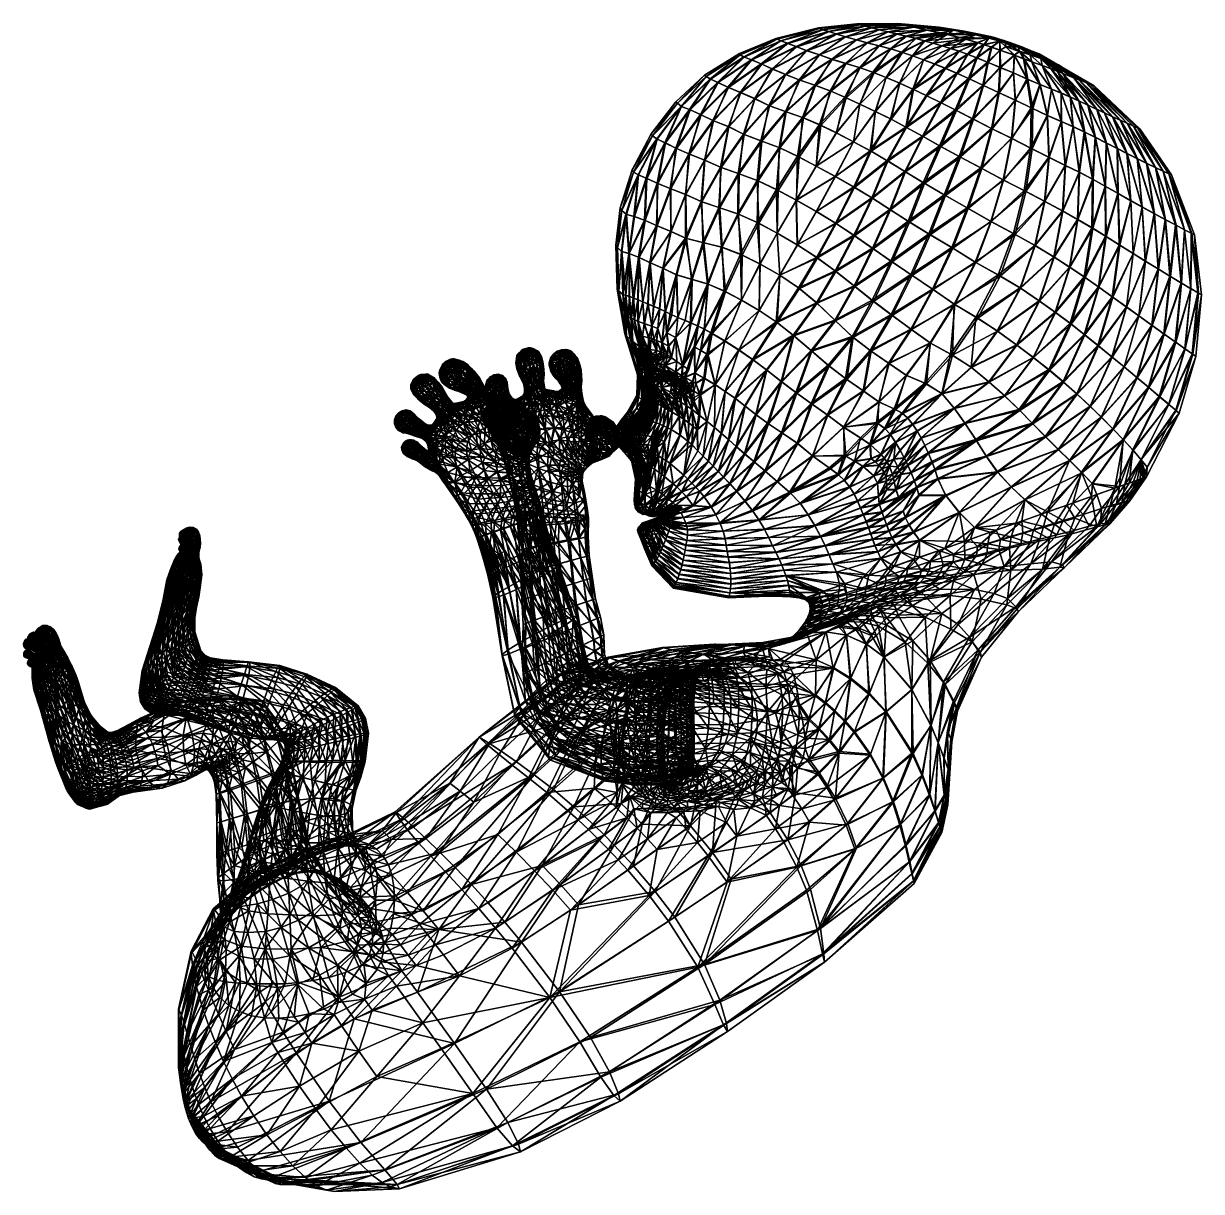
# Model space of a CAD drawing. Extents: x -12.5 to 6.2, y -8.7 to 9.9.
import ezdxf

# ---------------------------------------------------------------- set-up
doc = ezdxf.new("R2010")
doc.units = 0
doc.layers.add('OBJ001', color=253, linetype='CONTINUOUS')

# ---------------------------------------------------------------- blocks, each defined once
blk = doc.blocks.new('OBJECT__0')
at = {"layer": 'OBJ001', "color": 253}
mesh = blk.add_polyface(dxfattribs=at)
corners = [(-1.93709, 8.522405, -8.622885), (-1.60896, 9.010715, -8.252579), (-1.489822, 8.955652, -8.600231), (-1.670009, 9.051273, -7.880305), (-1.137092, 9.416582, -7.524999), (-1.128209, 9.395014, -7.86902), (-1.695351, 9.068043, -7.524999), (-1.072685, 9.360096, -8.227972), (-0.952953, 9.315549, -8.561758), (-1.324539, 8.879882, -8.916321), (-0.794541, 9.250933, -8.864521), (-1.119031, 8.792446, -9.226282), (-0.611674, 9.167183, -9.16252), (-0.897935, 8.697204, -9.506454), (-0.406619, 9.082145, -9.429882), (-0.673673, 8.585331, -9.749748), (-0.18777, 8.994157, -9.659287), (-0.177701, 8.990344, -5.381422), (-0.402958, 9.080675, -5.615864), (-0.663127, 8.580683, -5.290373), (-1.127983, 8.795933, -5.835751), (-0.894178, 8.695366, -5.539049), (-0.619539, 9.170671, -5.89906), (-1.314825, 8.875338, -6.117137), (-0.785601, 9.246874, -6.169617), (-1.48049, 8.951528, -6.428896), (-0.943699, 9.312153, -6.468239), (-1.603431, 9.007809, -6.775481), (-1.067105, 9.357776, -6.800925), (-1.670009, 9.051273, -7.169692), (-1.128209, 9.395014, -7.180977), (-0.5597, 9.656584, -7.524999), (-0.538144, 9.64533, -7.850185), (-0.483713, 9.618997, -8.187492), (-0.376509, 9.580286, -8.499203), (-0.236244, 9.524553, -8.781557), (-0.064556, 9.459035, -9.05574), (-0.07223, 9.461615, -6.004776), (-0.228227, 9.521178, -6.253687), (-0.368273, 9.577302, -6.532141), (-0.478699, 9.617032, -6.842763), (-0.538144, 9.64533, -7.199812), (0.120481, 9.821909, -7.524999)]
mesh.append_faces([[corners[k] for k in face] for face in [(0, 1, 2), (3, 4, 5), (6, 4, 3), (1, 5, 7), (3, 5, 1), (2, 7, 8), (1, 7, 2), (9, 8, 10), (2, 8, 9), (11, 10, 12), (9, 10, 11), (13, 12, 14), (11, 12, 13), (15, 14, 16), (17, 18, 19), (20, 21, 22), (18, 22, 21), (23, 20, 24), (22, 24, 20), (25, 23, 26), (24, 26, 23), (27, 25, 28), (26, 28, 25), (29, 27, 30), (28, 30, 27), (6, 29, 4), (30, 4, 29), (5, 31, 32), (4, 31, 5), (7, 32, 33), (5, 32, 7), (8, 33, 34), (7, 33, 8), (10, 34, 35), (8, 34, 10), (10, 35, 12), (12, 36, 14), (22, 18, 37), (24, 22, 38), (26, 24, 39), (38, 39, 24), (28, 26, 40), (39, 40, 26), (30, 28, 41), (40, 41, 28), (4, 30, 31), (41, 31, 30), (31, 42, 32), (31, 41, 42)]])
mesh = blk.add_polyface(dxfattribs=at)
corners = [(-0.611674, 9.167183, -9.16252), (-0.236244, 9.524553, -8.781557), (-0.064556, 9.459035, -9.05574), (-0.406619, 9.082145, -9.429882), (0.133019, 9.395721, -9.297587), (-0.18777, 8.994157, -9.659287), (0.329245, 9.32526, -9.505859), (0.070381, 8.904748, -9.874656), (0.561391, 9.25553, -9.695161), (0.313592, 8.816223, -10.057076), (0.057958, 8.908898, -5.184982), (0.303042, 8.820426, -5.000589), (0.550095, 9.258679, -5.363177), (0.773188, 9.192228, -5.203665), (-0.177701, 8.990344, -5.381422), (0.338165, 9.322198, -5.535802), (-0.402958, 9.080675, -5.615864), (0.136428, 9.394586, -5.748557), (-0.07223, 9.461615, -6.004776), (-0.228227, 9.521178, -6.253687), (-0.619539, 9.170671, -5.89906), (-0.538144, 9.64533, -7.850185), (0.120481, 9.821909, -7.524999), (0.133972, 9.813341, -7.81568), (-0.483713, 9.618997, -8.187492), (0.183857, 9.79511, -8.112579), (-0.376509, 9.580286, -8.499203), (0.279174, 9.767021, -8.383637), (0.401408, 9.727205, -8.627586), (0.549908, 9.680454, -8.862709), (0.721907, 9.635246, -9.064846), (0.724885, 9.634449, -5.981968), (0.543294, 9.682321, -6.196229), (0.408386, 9.724824, -6.409692), (-0.368273, 9.577302, -6.532141), (0.286379, 9.764852, -6.650208), (-0.478699, 9.617032, -6.842763), (0.188444, 9.793714, -6.920179), (-0.538144, 9.64533, -7.199812), (0.133972, 9.813341, -7.234317), (0.730739, 9.889626, -7.524999), (0.741053, 9.88437, -7.769843), (0.778827, 9.87207, -8.014893), (0.856795, 9.852477, -8.234984), (0.86289, 9.850985, -6.802004), (0.782431, 9.871096, -7.021024), (0.741053, 9.88437, -7.280154)]
mesh.append_faces([[corners[k] for k in face] for face in [(0, 1, 2), (3, 2, 4), (5, 4, 6), (3, 4, 5), (7, 6, 8), (5, 6, 7), (7, 8, 9), (10, 11, 12), (13, 12, 11), (14, 10, 15), (12, 15, 10), (16, 14, 17), (15, 17, 14), (17, 18, 16), (18, 19, 20), (21, 22, 23), (24, 23, 25), (21, 23, 24), (26, 25, 27), (24, 25, 26), (1, 27, 28), (26, 27, 1), (2, 28, 29), (1, 28, 2), (4, 29, 30), (2, 29, 4), (4, 30, 6), (17, 15, 31), (18, 17, 32), (31, 32, 17), (19, 18, 33), (32, 33, 18), (34, 19, 35), (33, 35, 19), (36, 34, 37), (35, 37, 34), (38, 36, 39), (37, 39, 36), (39, 22, 38), (23, 40, 41), (22, 40, 23), (23, 41, 25), (25, 42, 27), (27, 43, 28), (35, 33, 44), (37, 35, 45), (39, 37, 46), (22, 39, 40), (46, 40, 39)]])
mesh = blk.add_polyface(dxfattribs=at)
corners = [(0.329245, 9.32526, -9.505859), (0.721907, 9.635246, -9.064846), (0.891052, 9.585848, -9.237143), (0.561391, 9.25553, -9.695161), (1.087481, 9.535984, -9.38924), (0.782767, 9.189082, -9.852993), (1.272676, 9.48799, -9.515217), (1.264711, 9.490255, -5.54015), (1.077967, 9.538258, -5.667369), (0.773188, 9.192228, -5.203665), (0.898642, 9.583686, -5.806026), (0.550095, 9.258679, -5.363177), (0.724885, 9.634449, -5.981968), (0.338165, 9.322198, -5.535802), (0.183857, 9.79511, -8.112579), (0.741053, 9.88437, -7.769843), (0.778827, 9.87207, -8.014893), (0.279174, 9.767021, -8.383637), (0.856795, 9.852477, -8.234984), (0.401408, 9.727205, -8.627586), (0.961765, 9.825715, -8.430161), (0.549908, 9.680454, -8.862709), (1.08601, 9.793696, -8.61718), (1.223931, 9.761045, -8.777449), (1.36082, 9.726449, -8.912442), (1.519434, 9.690762, -9.02789), (1.511789, 9.692415, -6.027081), (1.366982, 9.724935, -6.132285), (1.226318, 9.760474, -6.270036), (0.543294, 9.682321, -6.196229), (1.080639, 9.795024, -6.43993), (0.408386, 9.724824, -6.409692), (0.967771, 9.824131, -6.609713), (0.86289, 9.850985, -6.802004), (0.782431, 9.871096, -7.021024), (0.286379, 9.764852, -6.650208), (0.741053, 9.88437, -7.280154), (0.188444, 9.793714, -6.920179), (0.730739, 9.889626, -7.524999), (1.387661, 9.889814, -7.709667), (1.381417, 9.892633, -7.524999), (1.421969, 9.882461, -7.884482), (1.48014, 9.869704, -8.037766), (1.644953, 9.832611, -8.303272), (1.641115, 9.833467, -6.751667), (1.48446, 9.868732, -7.003201), (1.42492, 9.881839, -7.155672), (1.387661, 9.889814, -7.34033)]
mesh.append_faces([[corners[k] for k in face] for face in [(0, 1, 2), (3, 2, 4), (5, 4, 6), (7, 8, 9), (8, 10, 11), (10, 12, 13), (14, 15, 16), (17, 16, 18), (19, 18, 20), (21, 20, 22), (19, 20, 21), (1, 22, 23), (21, 22, 1), (2, 23, 24), (1, 23, 2), (4, 24, 25), (2, 24, 4), (4, 25, 6), (8, 7, 26), (10, 8, 27), (26, 27, 8), (12, 10, 28), (27, 28, 10), (29, 12, 30), (28, 30, 12), (31, 29, 32), (30, 32, 29), (32, 33, 31), (33, 34, 35), (34, 36, 37), (15, 38, 39), (40, 39, 38), (16, 39, 41), (15, 39, 16), (18, 41, 42), (16, 41, 18), (20, 42, 43), (18, 42, 20), (20, 43, 22), (22, 43, 23), (30, 28, 44), (32, 30, 44), (33, 32, 45), (34, 33, 46), (45, 46, 33), (36, 34, 47), (46, 47, 34), (38, 47, 40), (36, 47, 38)]])
mesh = blk.add_polyface(dxfattribs=at)
corners = [(1.272676, 9.48799, -9.515217), (1.519434, 9.690762, -9.02789), (1.667667, 9.655994, -9.124085), (1.439963, 9.436335, -9.625646), (1.801199, 9.61955, -9.210487), (1.616073, 9.376298, -9.73371), (1.942284, 9.57858, -9.295108), (1.793082, 9.313098, -9.830978), (2.084312, 9.536733, -9.370908), (2.220121, 9.495316, -9.435077), (1.791566, 9.31365, -5.219798), (2.225942, 9.493491, -5.612371), (2.083101, 9.537094, -5.6797), (1.614507, 9.376845, -5.3172), (1.813632, 9.61599, -5.831694), (1.45552, 9.431199, -5.414402), (1.264711, 9.490255, -5.54015), (1.66131, 9.657619, -5.930079), (1.511789, 9.692415, -6.027081), (1.223931, 9.761045, -8.777449), (1.644953, 9.832611, -8.303272), (1.84532, 9.788646, -8.503905), (1.36082, 9.726449, -8.912442), (2.169817, 9.719151, -8.691165), (2.370219, 9.668283, -6.252279), (2.067461, 9.742963, -6.416186), (2.178846, 9.716955, -6.353803), (1.366982, 9.724935, -6.132285), (1.850049, 9.787673, -6.542796), (1.226318, 9.760474, -6.270036), (1.641115, 9.833467, -6.751667), (1.48446, 9.868732, -7.003201), (0.967771, 9.824131, -6.609713), (1.387661, 9.889814, -7.709667), (1.381417, 9.892633, -7.524999), (2.082305, 9.825898, -7.776341), (2.038253, 9.835045, -7.524999), (1.421969, 9.882461, -7.884482), (1.48014, 9.869704, -8.037766), (2.161548, 9.810573, -7.875481), (2.266067, 9.788123, -7.998299), (2.267056, 9.787915, -7.050864), (2.164341, 9.810007, -7.171174), (2.052733, 9.831787, -7.353062), (1.42492, 9.881839, -7.155672), (1.387661, 9.889814, -7.34033)]
mesh.append_faces([[corners[k] for k in face] for face in [(0, 1, 2), (3, 2, 4), (0, 2, 3), (5, 4, 6), (3, 4, 5), (7, 5, 8), (6, 8, 5), (8, 9, 7), (10, 11, 12), (13, 12, 14), (10, 12, 13), (15, 13, 14), (16, 15, 17), (14, 17, 15), (17, 18, 16), (19, 20, 21), (19, 21, 22), (1, 21, 23), (22, 21, 1), (1, 23, 2), (2, 23, 4), (4, 23, 6), (12, 24, 14), (17, 14, 25), (26, 25, 14), (18, 17, 25), (27, 18, 28), (25, 28, 18), (29, 27, 28), (28, 30, 29), (30, 31, 32), (33, 34, 35), (36, 35, 34), (33, 35, 37), (37, 35, 38), (20, 35, 39), (38, 35, 20), (20, 39, 40), (20, 40, 21), (21, 40, 23), (28, 25, 41), (30, 28, 41), (41, 42, 30), (31, 30, 42), (42, 43, 31), (31, 43, 44), (44, 43, 45), (34, 43, 36), (45, 43, 34)]])
mesh = blk.add_polyface(dxfattribs=at)
corners = [(2.169817, 9.719151, -8.691165), (2.465349, 9.642808, -8.842961), (1.942284, 9.57858, -9.295108), (1.813632, 9.61599, -5.831694), (2.370219, 9.668283, -6.252279), (2.178846, 9.716955, -6.353803), (2.266067, 9.788123, -7.998299), (2.450156, 9.749062, -8.111302), (2.619042, 9.710653, -8.193047), (2.830158, 9.65852, -8.266591), (2.652428, 9.589152, -8.917965), (3.004507, 9.60986, -8.290844), (2.751478, 9.557693, -8.94749), (2.75929, 9.555106, -6.10057), (3.004854, 9.609762, -6.759154), (2.834298, 9.657404, -6.782448), (2.618558, 9.710766, -6.857154), (2.655729, 9.588149, -6.130889), (2.067461, 9.742963, -6.416186), (2.267056, 9.787915, -7.050864), (2.082305, 9.825898, -7.776341), (2.038253, 9.835045, -7.524999), (2.377621, 9.782432, -7.602813), (2.701863, 9.717041, -7.583729), (2.695047, 9.718377, -7.524999), (2.411753, 9.775466, -7.695158), (2.161548, 9.810573, -7.875481), (2.881973, 9.681507, -7.592134), (2.920064, 9.668838, -7.679389), (2.852642, 9.687037, -7.591398), (2.822234, 9.692889, -7.590407), (2.802692, 9.696658, -7.589714), (2.901115, 9.673498, -7.658168), (2.859829, 9.681864, -7.629186), (2.747874, 9.707202, -7.580429), (2.962743, 9.650419, -7.645678), (2.738387, 9.709032, -7.572211), (2.747141, 9.707343, -7.470037), (2.769286, 9.703092, -7.462842), (2.962609, 9.650407, -7.405726), (2.814325, 9.694415, -7.459852), (2.877834, 9.676699, -7.409822), (2.910028, 9.672924, -7.38211), (2.843258, 9.688839, -7.458897), (2.892689, 9.668938, -7.109065), (2.858676, 9.685881, -7.458419), (2.70218, 9.716978, -7.465992), (2.164341, 9.810007, -7.171174), (2.413414, 9.77513, -7.35267), (2.69765, 9.717868, -7.48086), (2.052733, 9.831787, -7.353062), (2.377621, 9.782432, -7.447184)]
mesh.append_faces([[corners[k] for k in face] for face in [(0, 1, 2), (3, 4, 5), (0, 6, 7), (0, 7, 8), (1, 0, 8), (8, 9, 1), (10, 1, 9), (9, 11, 12), (13, 14, 15), (4, 15, 16), (17, 15, 4), (4, 16, 5), (18, 5, 16), (16, 19, 18), (20, 21, 22), (23, 22, 24), (24, 22, 21), (20, 22, 25), (22, 23, 25), (20, 25, 26), (26, 25, 23), (26, 23, 6), (7, 23, 27), (6, 23, 7), (7, 27, 8), (9, 8, 27), (28, 29, 30), (31, 32, 30), (33, 32, 31), (33, 31, 34), (33, 34, 35), (34, 36, 35), (37, 38, 39), (38, 40, 41), (41, 40, 42), (40, 43, 42), (15, 44, 45), (15, 45, 16), (45, 46, 16), (19, 16, 46), (47, 19, 46), (46, 48, 47), (46, 49, 48), (50, 47, 48), (48, 51, 50), (51, 48, 49), (49, 24, 51), (50, 51, 21), (21, 51, 24)]])
mesh = blk.add_polyface(dxfattribs=at)
corners = [(0.313592, 8.816223, -10.057076), (0.561391, 9.25553, -9.695161), (0.782767, 9.189082, -9.852993), (0.537756, 8.720308, -10.212194), (0.984666, 9.116725, -9.988751), (0.778575, 8.609254, -10.360316), (1.197772, 9.031358, -10.120229), (1.024319, 8.492691, -10.49152), (1.412211, 8.940517, -10.237939), (1.265154, 8.373469, -10.597126), (1.621073, 8.847749, -10.333358), (1.512222, 8.244057, -10.67666), (1.834581, 8.747782, -10.405876), (2.062008, 8.63611, -10.458176), (1.521536, 8.239035, -4.370896), (2.069992, 8.632114, -4.590395), (1.842619, 8.743917, -4.64188), (1.630168, 8.8436, -4.713022), (1.022202, 8.493713, -4.559518), (1.275661, 8.368117, -4.448884), (1.410371, 8.941315, -4.812996), (0.776415, 8.610264, -4.690922), (1.195877, 9.032142, -4.930877), (0.558848, 8.710783, -4.824044), (1.003483, 9.109469, -5.049105), (0.303042, 8.820426, -5.000589), (0.773188, 9.192228, -5.203665), (0.329245, 9.32526, -9.505859), (0.891052, 9.585848, -9.237143), (1.087481, 9.535984, -9.38924), (1.272676, 9.48799, -9.515217), (1.439963, 9.436335, -9.625646), (1.616073, 9.376298, -9.73371), (1.793082, 9.313098, -9.830978), (1.964382, 9.248924, -9.911072), (2.137617, 9.179912, -9.974338), (2.320056, 9.102343, -10.023776), (2.326448, 9.099532, -5.024783), (2.144097, 9.17724, -5.073634), (1.971803, 9.246059, -5.13584), (1.791566, 9.31365, -5.219798), (1.614507, 9.376845, -5.3172), (1.45552, 9.431199, -5.414402), (1.264711, 9.490255, -5.54015), (0.550095, 9.258679, -5.363177), (1.077967, 9.538258, -5.667369), (0.338165, 9.322198, -5.535802), (0.898642, 9.583686, -5.806026), (2.220121, 9.495316, -9.435077), (2.225942, 9.493491, -5.612371)]
mesh.append_faces([[corners[k] for k in face] for face in [(0, 1, 2), (3, 2, 4), (0, 2, 3), (5, 4, 6), (3, 4, 5), (7, 6, 8), (5, 6, 7), (9, 8, 10), (7, 8, 9), (11, 10, 12), (12, 13, 11), (14, 15, 16), (16, 17, 14), (18, 19, 20), (17, 20, 19), (21, 18, 22), (20, 22, 18), (23, 21, 24), (22, 24, 21), (25, 23, 26), (24, 26, 23), (27, 28, 1), (1, 29, 2), (4, 30, 31), (2, 30, 4), (6, 31, 32), (4, 31, 6), (8, 32, 33), (6, 32, 8), (10, 33, 34), (8, 33, 10), (12, 10, 35), (34, 35, 10), (13, 12, 36), (15, 37, 16), (17, 38, 39), (16, 38, 17), (20, 17, 40), (39, 40, 17), (22, 20, 41), (40, 41, 20), (24, 22, 42), (41, 42, 22), (26, 24, 43), (42, 43, 24), (44, 26, 45), (46, 44, 47), (34, 33, 48), (39, 49, 40)]])
mesh = blk.add_polyface(dxfattribs=at)
corners = [(2.220121, 9.495316, -9.435077), (2.354445, 9.451901, -9.489652), (1.964382, 9.248924, -9.911072), (2.492424, 9.403852, -9.538231), (2.137617, 9.179912, -9.974338), (2.144097, 9.17724, -5.073634), (2.497227, 9.402098, -5.510236), (2.359403, 9.45024, -5.558487), (1.971803, 9.246059, -5.13584), (2.225942, 9.493491, -5.612371), (2.084312, 9.536733, -9.370908), (1.942284, 9.57858, -9.295108), (2.465349, 9.642808, -8.842961), (2.652428, 9.589152, -8.917965), (2.636378, 9.348669, -9.576747), (2.751478, 9.557693, -8.94749), (2.810083, 9.277541, -9.607518), (2.871227, 9.517005, -8.972879), (3.008732, 9.194848, -9.629629), (3.008287, 9.469323, -8.992573), (3.234137, 9.388892, -8.993572), (3.016955, 9.191442, -5.419783), (3.2399, 9.386716, -6.056667), (3.013962, 9.467347, -6.056865), (2.821882, 9.272635, -5.440795), (2.879365, 9.514188, -6.07567), (2.647718, 9.344133, -5.470816), (2.75929, 9.555106, -6.10057), (2.655729, 9.588149, -6.130889), (2.083101, 9.537094, -5.6797), (2.370219, 9.668283, -6.252279), (2.830158, 9.65852, -8.266591), (3.004507, 9.60986, -8.290844), (3.094515, 9.583358, -8.287612), (3.103997, 9.522871, -8.646231), (3.320431, 9.450539, -8.621692), (3.099316, 9.581901, -6.762702), (3.101555, 9.523664, -6.403681), (3.29982, 9.521304, -6.831952), (3.004854, 9.609762, -6.759154), (2.834298, 9.657404, -6.782448), (3.298648, 9.52167, -8.218845), (3.005359, 9.62707, -8.117665), (3.202569, 9.569641, -8.056496), (3.082834, 9.617135, -7.90221), (3.168016, 9.588051, -7.754506), (3.354919, 9.520128, -7.854849), (3.629679, 9.410083, -7.649017), (3.186151, 9.580993, -7.653745), (2.722806, 9.712068, -7.54523), (2.722136, 9.712199, -7.506532), (3.186064, 9.581029, -7.395413), (3.630933, 9.409639, -7.410611), (3.069274, 9.621202, -7.138192), (3.203654, 9.569308, -6.994372), (3.166054, 9.58878, -7.289097), (3.111792, 9.59641, -6.946212)]
mesh.append_faces([[corners[k] for k in face] for face in [(0, 1, 2), (1, 3, 4), (5, 6, 7), (8, 7, 9), (10, 11, 12), (0, 10, 12), (1, 0, 13), (12, 13, 0), (3, 1, 13), (14, 3, 15), (13, 15, 3), (16, 14, 17), (15, 17, 14), (18, 16, 19), (17, 19, 16), (19, 20, 18), (21, 22, 23), (24, 23, 25), (21, 23, 24), (26, 25, 27), (24, 25, 26), (6, 27, 28), (26, 27, 6), (6, 28, 7), (7, 28, 9), (29, 28, 30), (9, 28, 29), (15, 13, 31), (17, 15, 32), (17, 32, 19), (33, 34, 32), (20, 19, 34), (34, 19, 32), (34, 33, 35), (36, 37, 38), (36, 39, 37), (22, 37, 23), (39, 23, 37), (23, 39, 25), (25, 39, 27), (27, 40, 28), (41, 33, 42), (42, 43, 41), (44, 45, 46), (47, 48, 49), (50, 51, 52), (53, 54, 55), (54, 53, 56), (38, 56, 36)]])
mesh = blk.add_polyface(dxfattribs=at)
corners = [(3.004507, 9.60986, -8.290844), (2.830158, 9.65852, -8.266591), (2.890393, 9.669517, -7.940706), (2.881973, 9.681507, -7.592134), (2.958763, 9.651996, -7.942633), (2.896847, 9.675261, -7.761656), (3.094515, 9.583358, -8.287612), (3.005359, 9.62707, -8.117665), (2.920064, 9.668838, -7.679389), (3.082834, 9.617135, -7.90221), (2.852642, 9.687037, -7.591398), (3.202569, 9.569641, -8.056496), (2.822234, 9.692889, -7.590407), (2.901115, 9.673498, -7.658168), (2.859829, 9.681864, -7.629186), (2.923287, 9.664468, -7.66839), (3.168016, 9.588051, -7.754506), (2.962743, 9.650419, -7.645678), (3.182818, 9.582355, -7.681951), (2.738387, 9.709032, -7.572211), (3.186151, 9.580993, -7.653745), (2.722806, 9.712068, -7.54523), (3.63843, 9.406982, -7.524999), (2.718063, 9.712998, -7.524999), (2.722136, 9.712199, -7.506532), (2.747141, 9.707343, -7.470037), (3.186064, 9.581029, -7.395413), (2.962609, 9.650407, -7.405726), (3.182983, 9.58229, -7.369281), (2.769286, 9.703092, -7.462842), (2.877834, 9.676699, -7.409822), (3.166054, 9.58878, -7.289097), (2.910028, 9.672924, -7.38211), (3.03498, 9.633904, -7.242418), (3.069274, 9.621202, -7.138192), (2.949693, 9.661351, -7.296123), (2.858676, 9.685881, -7.458419), (2.843258, 9.688839, -7.458897), (2.958441, 9.652081, -7.107337), (3.111792, 9.59641, -6.946212), (3.004135, 9.627414, -6.932277), (3.099316, 9.581901, -6.762702), (2.892689, 9.668938, -7.109065), (3.004854, 9.609762, -6.759154), (2.834298, 9.657404, -6.782448)]
mesh.append_faces([[corners[k] for k in face] for face in [(0, 1, 2), (3, 2, 1), (2, 4, 0), (4, 2, 5), (3, 5, 2), (6, 0, 7), (7, 0, 4), (3, 8, 5), (5, 8, 9), (9, 7, 4), (9, 4, 5), (3, 10, 8), (7, 9, 11), (8, 12, 13), (9, 8, 13), (13, 14, 15), (9, 13, 16), (13, 15, 16), (16, 15, 17), (14, 17, 15), (18, 19, 20), (16, 17, 18), (18, 17, 19), (19, 21, 20), (22, 21, 23), (23, 24, 22), (25, 26, 24), (25, 27, 28), (28, 26, 25), (27, 29, 30), (31, 28, 30), (27, 30, 28), (30, 32, 31), (31, 32, 33), (34, 31, 33), (33, 32, 35), (34, 33, 35), (36, 32, 37), (34, 35, 38), (34, 38, 39), (39, 38, 40), (41, 39, 40), (35, 32, 36), (35, 36, 42), (42, 38, 35), (41, 40, 43), (38, 43, 40), (43, 38, 42), (43, 42, 44)]])
mesh = blk.add_polyface(dxfattribs=at)
corners = [(3.103997, 9.522871, -8.646231), (3.320431, 9.450539, -8.621692), (3.234137, 9.388892, -8.993572), (3.386385, 9.331346, -8.980208), (3.094515, 9.583358, -8.287612), (3.298648, 9.52167, -8.218845), (3.51552, 9.285068, -8.944814), (3.680369, 9.226723, -8.868528), (3.488756, 9.395597, -8.548166), (3.659169, 9.33569, -8.424388), (3.401701, 9.48811, -8.131866), (3.555302, 9.435919, -7.916921), (3.763026, 9.29776, -8.325597), (3.939426, 9.233052, -8.089607), (3.571064, 9.430504, -7.881144), (3.556734, 9.435428, -7.136093), (3.9419, 9.232145, -6.964859), (3.572639, 9.429961, -7.172783), (3.885798, 9.252713, -6.874944), (3.423302, 9.480858, -6.940741), (3.661834, 9.334723, -6.627852), (3.29982, 9.521304, -6.831952), (3.68219, 9.226066, -6.18251), (3.490079, 9.395155, -6.502611), (3.322326, 9.449921, -6.428852), (3.517839, 9.28425, -6.106046), (3.393091, 9.328874, -6.07094), (3.101555, 9.523664, -6.403681), (3.2399, 9.386716, -6.056667), (3.202569, 9.569641, -8.056496), (3.082834, 9.617135, -7.90221), (3.354919, 9.520128, -7.854849), (3.168016, 9.588051, -7.754506), (3.182818, 9.582355, -7.681951), (3.186151, 9.580993, -7.653745), (3.629679, 9.410083, -7.649017), (2.722806, 9.712068, -7.54523), (3.63843, 9.406982, -7.524999), (3.630933, 9.409639, -7.410611), (2.722136, 9.712199, -7.506532), (3.186064, 9.581029, -7.395413), (3.182983, 9.58229, -7.369281), (3.166054, 9.58878, -7.289097), (3.355836, 9.519818, -7.197137), (3.203654, 9.569308, -6.994372), (3.111792, 9.59641, -6.946212)]
mesh.append_faces([[corners[k] for k in face] for face in [(0, 1, 2), (3, 2, 1), (4, 5, 1), (6, 3, 1), (7, 6, 8), (1, 8, 6), (1, 5, 8), (8, 5, 9), (8, 9, 7), (5, 10, 9), (11, 12, 10), (9, 10, 12), (12, 11, 13), (11, 14, 13), (15, 16, 17), (16, 15, 18), (15, 19, 18), (18, 19, 20), (21, 20, 19), (22, 20, 23), (20, 21, 23), (23, 21, 24), (25, 23, 24), (22, 23, 25), (25, 24, 26), (24, 21, 27), (28, 24, 27), (26, 24, 28), (10, 5, 29), (29, 30, 31), (11, 10, 31), (29, 31, 10), (32, 11, 31), (11, 32, 14), (14, 33, 34), (14, 32, 33), (14, 34, 35), (35, 36, 37), (38, 37, 39), (17, 38, 40), (40, 41, 17), (17, 42, 15), (42, 17, 41), (43, 15, 42), (15, 43, 19), (19, 43, 44), (43, 42, 44), (19, 44, 21), (21, 44, 45)]])
mesh = blk.add_polyface(dxfattribs=at)
corners = [(2.359743, 7.777311, -10.783663), (2.047659, 7.947278, -10.765826), (2.571243, 8.377168, -10.510263), (2.297979, 8.516709, -10.490009), (2.874644, 8.222795, -10.522213), (3.197229, 8.061139, -10.516951), (2.703757, 7.592854, -10.791482), (2.71776, 7.585365, -4.258443), (3.190465, 8.064552, -4.532657), (2.887047, 8.216522, -4.527539), (2.380487, 7.766139, -4.265556), (2.589476, 8.367859, -4.538729), (2.068533, 7.935761, -4.2825), (2.316183, 8.507427, -4.558243), (2.137617, 9.179912, -9.974338), (2.320056, 9.102343, -10.023776), (1.834581, 8.747782, -10.405876), (2.062008, 8.63611, -10.458176), (2.510041, 9.016461, -10.058138), (2.733559, 8.911814, -10.083907), (2.984571, 8.794037, -10.102078), (3.254916, 8.670556, -10.101895), (3.249186, 8.673237, -4.947868), (2.994883, 8.789248, -4.947445), (2.748576, 8.904738, -4.964695), (2.524817, 9.009623, -4.989791), (2.069992, 8.632114, -4.590395), (2.326448, 9.099532, -5.024783), (1.842619, 8.743917, -4.64188), (2.144097, 9.17724, -5.073634), (1.964382, 9.248924, -9.911072), (2.354445, 9.451901, -9.489652), (2.492424, 9.403852, -9.538231), (2.636378, 9.348669, -9.576747), (2.810083, 9.277541, -9.607518), (3.008732, 9.194848, -9.629629), (3.226853, 9.105208, -9.630527), (3.222157, 9.107211, -5.419261), (3.016955, 9.191442, -5.419783), (2.821882, 9.272635, -5.440795), (2.647718, 9.344133, -5.470816), (2.497227, 9.402098, -5.510236), (2.359403, 9.45024, -5.558487), (1.971803, 9.246059, -5.13584), (3.234137, 9.388892, -8.993572), (3.2399, 9.386716, -6.056667)]
mesh.append_faces([[corners[k] for k in face] for face in [(0, 1, 2), (3, 2, 1), (2, 4, 0), (4, 5, 6), (7, 8, 9), (10, 9, 11), (12, 11, 13), (10, 11, 12), (14, 15, 16), (3, 17, 18), (15, 18, 17), (2, 3, 19), (18, 19, 3), (4, 2, 20), (19, 20, 2), (5, 4, 21), (20, 21, 4), (9, 22, 23), (8, 22, 9), (11, 23, 24), (9, 23, 11), (13, 24, 25), (11, 24, 13), (26, 25, 27), (13, 25, 26), (28, 27, 29), (14, 30, 31), (15, 14, 32), (18, 15, 33), (32, 33, 15), (19, 18, 34), (33, 34, 18), (20, 19, 35), (34, 35, 19), (21, 20, 36), (35, 36, 20), (23, 37, 38), (22, 37, 23), (24, 38, 39), (23, 38, 24), (25, 39, 40), (24, 39, 25), (27, 40, 41), (25, 40, 27), (27, 41, 29), (29, 42, 43), (36, 35, 44), (37, 45, 38)]])
mesh = blk.add_polyface(dxfattribs=at)
corners = [(3.493675, 7.909881, -10.490304), (3.197229, 8.061139, -10.516951), (3.507983, 8.548502, -10.084992), (3.254916, 8.670556, -10.101895), (3.787667, 7.761986, -10.440255), (3.759889, 8.43071, -10.044939), (3.983004, 8.33357, -9.973045), (3.792947, 7.759387, -4.611009), (3.986831, 8.331915, -5.078455), (3.764403, 8.428709, -5.006165), (3.520132, 7.896349, -4.562994), (3.530676, 8.537468, -4.967299), (3.190465, 8.064552, -4.532657), (3.249186, 8.673237, -4.947868), (3.436284, 9.012363, -9.615949), (3.226853, 9.105208, -9.630527), (3.645342, 8.922031, -9.57945), (3.828435, 8.848366, -9.51497), (3.831556, 8.847117, -5.536342), (3.649068, 8.920506, -5.471567), (3.455174, 9.00388, -5.436057), (3.222157, 9.107211, -5.419261), (3.234137, 9.388892, -8.993572), (3.386385, 9.331346, -8.980208), (3.51552, 9.285068, -8.944814), (3.680369, 9.226723, -8.868528), (3.982036, 8.786573, -9.441538), (3.820343, 9.17422, -8.774873), (4.125902, 8.725009, -9.352446), (3.918429, 9.135606, -6.350506), (3.68219, 9.226066, -6.18251), (4.134732, 8.721058, -5.703514), (3.517839, 9.28425, -6.106046), (3.984727, 8.785468, -5.609941), (3.393091, 9.328874, -6.07094), (3.2399, 9.386716, -6.056667), (3.659169, 9.33569, -8.424388), (4.00907, 9.09953, -8.61889), (3.763026, 9.29776, -8.325597), (3.571064, 9.430504, -7.881144), (3.629679, 9.410083, -7.649017), (4.440386, 8.928425, -7.939879), (3.63843, 9.406982, -7.524999), (4.48609, 8.910393, -7.756399), (4.489245, 8.909147, -7.311293), (3.630933, 9.409639, -7.410611), (4.43956, 8.928751, -7.107472), (3.572639, 9.429961, -7.172783), (4.011625, 9.098512, -6.433559), (3.885798, 9.252713, -6.874944), (3.661834, 9.334723, -6.627852)]
mesh.append_faces([[corners[k] for k in face] for face in [(0, 1, 2), (3, 2, 1), (4, 0, 5), (2, 5, 0), (5, 6, 4), (7, 8, 9), (10, 9, 11), (7, 9, 10), (12, 11, 13), (10, 11, 12), (2, 3, 14), (15, 14, 3), (5, 2, 16), (14, 16, 2), (6, 5, 17), (16, 17, 5), (9, 18, 19), (8, 18, 9), (11, 19, 20), (9, 19, 11), (13, 20, 21), (11, 20, 13), (15, 22, 14), (22, 23, 14), (14, 23, 16), (23, 24, 16), (16, 24, 17), (24, 25, 17), (17, 25, 26), (27, 28, 25), (26, 25, 28), (29, 30, 31), (32, 18, 30), (33, 30, 18), (34, 19, 32), (18, 32, 19), (35, 20, 34), (19, 34, 20), (20, 35, 21), (27, 25, 36), (37, 27, 36), (36, 38, 37), (39, 40, 41), (40, 42, 43), (44, 42, 45), (46, 45, 47), (48, 49, 50), (48, 50, 29), (29, 50, 30)]])
mesh = blk.add_polyface(dxfattribs=at)
corners = [(4.049119, 7.634102, -10.358907), (3.787667, 7.761986, -10.440255), (3.983004, 8.33357, -9.973045), (4.172366, 8.251243, -9.887328), (4.350915, 8.168451, -9.778774), (4.272014, 7.52498, -10.261152), (4.275944, 7.523023, -4.790882), (4.361873, 8.163122, -5.278604), (4.175702, 8.249763, -5.164439), (4.053614, 7.631909, -4.692793), (3.986831, 8.331915, -5.078455), (3.792947, 7.759387, -4.611009), (3.982036, 8.786573, -9.441538), (3.828435, 8.848366, -9.51497), (4.125902, 8.725009, -9.352446), (4.525173, 8.081141, -9.656464), (4.266463, 8.660356, -9.254431), (4.406271, 8.594374, -9.145315), (4.531803, 8.077744, -5.398416), (4.411903, 8.591714, -5.909441), (4.271814, 8.657842, -5.799457), (4.134732, 8.721058, -5.703514), (3.984727, 8.785468, -5.609941), (3.831556, 8.847117, -5.536342), (3.820343, 9.17422, -8.774873), (4.00907, 9.09953, -8.61889), (4.549303, 8.527047, -9.015108), (4.182955, 9.030232, -8.428915), (4.26569, 8.997372, -8.316283), (4.803198, 8.40902, -8.732623), (4.269104, 8.996019, -6.738874), (4.185381, 9.029266, -6.624115), (4.808286, 8.406679, -6.323934), (4.011625, 9.098512, -6.433559), (4.551027, 8.526239, -6.036576), (3.918429, 9.135606, -6.350506), (3.68219, 9.226066, -6.18251), (3.763026, 9.29776, -8.325597), (3.939426, 9.233052, -8.089607), (4.376543, 8.953585, -8.112359), (3.571064, 9.430504, -7.881144), (4.440386, 8.928425, -7.939879), (4.48609, 8.910393, -7.756399), (3.629679, 9.410083, -7.649017), (4.508175, 8.901673, -7.524998), (3.63843, 9.406982, -7.524999), (4.489245, 8.909147, -7.311293), (3.630933, 9.409639, -7.410611), (4.43956, 8.928751, -7.107472), (3.572639, 9.429961, -7.172783), (4.380685, 8.951952, -6.947234), (3.9419, 9.232145, -6.964859), (3.885798, 9.252713, -6.874944)]
mesh.append_faces([[corners[k] for k in face] for face in [(0, 1, 2), (2, 3, 0), (3, 4, 5), (6, 7, 8), (9, 8, 10), (9, 10, 11), (3, 2, 12), (13, 12, 2), (4, 3, 14), (12, 14, 3), (15, 4, 16), (14, 16, 4), (16, 17, 15), (18, 19, 20), (7, 20, 21), (18, 20, 7), (8, 21, 22), (7, 21, 8), (10, 22, 23), (8, 22, 10), (14, 24, 16), (24, 25, 16), (16, 25, 17), (17, 25, 26), (25, 27, 26), (28, 29, 27), (30, 31, 32), (33, 34, 31), (35, 19, 33), (34, 33, 19), (19, 35, 20), (20, 35, 21), (21, 36, 22), (27, 25, 37), (28, 27, 38), (37, 38, 27), (28, 38, 39), (40, 39, 38), (39, 40, 41), (42, 41, 43), (44, 42, 45), (44, 45, 46), (46, 47, 48), (48, 49, 50), (30, 50, 51), (51, 50, 49), (30, 51, 52), (30, 52, 31), (31, 52, 33)]])
mesh = blk.add_polyface(dxfattribs=at)
corners = [(-2.54564, 8.135678, -7.524999), (-2.524716, 8.103815, -7.889874), (-2.84863, 7.563372, -7.524999), (-2.753417, 7.485377, -8.267937), (-2.825927, 7.526831, -7.887878), (-2.455844, 8.055951, -8.272687), (-2.62467, 7.431178, -8.623974), (-2.328024, 7.99477, -8.631139), (-2.449886, 7.351839, -8.947827), (-2.152979, 7.909685, -8.957401), (-2.234196, 7.262183, -9.267477), (-1.936996, 7.811365, -9.278946), (-1.998357, 7.17129, -9.557829), (-1.69645, 7.717051, -9.570363), (-2.243509, 7.265672, -5.795003), (-1.994239, 7.169532, -5.487527), (-1.94637, 7.815216, -5.783586), (-1.692223, 7.715307, -5.474974), (-2.439568, 7.347115, -6.085204), (-2.142665, 7.904594, -6.075505), (-2.614811, 7.426914, -6.404641), (-2.318153, 7.990141, -6.397326), (-2.747151, 7.482719, -6.759613), (-2.44972, 8.052779, -6.754711), (-2.825927, 7.526831, -7.162118), (-2.524716, 8.103815, -7.160123), (-2.128356, 8.625604, -7.887289), (-2.154596, 8.645219, -7.524999), (-2.070711, 8.571976, -8.267607), (-1.93709, 8.522405, -8.622885), (-1.76176, 8.444002, -8.946521), (-1.751976, 8.438704, -6.086513), (-1.926572, 8.518845, -6.405776), (-2.064834, 8.568849, -6.759973), (-2.128356, 8.625604, -7.162709), (-1.695351, 9.068043, -7.524999), (-1.670009, 9.051273, -7.880305), (-1.60896, 9.010715, -8.252579), (-1.603431, 9.007809, -6.775481), (-1.670009, 9.051273, -7.169692)]
mesh.append_faces([[corners[k] for k in face] for face in [(0, 1, 2), (3, 4, 5), (1, 5, 4), (6, 5, 7), (3, 5, 6), (8, 7, 9), (6, 7, 8), (10, 9, 11), (8, 9, 10), (12, 11, 13), (14, 15, 16), (17, 16, 15), (18, 14, 19), (16, 19, 14), (20, 18, 21), (19, 21, 18), (22, 20, 23), (21, 23, 20), (24, 23, 25), (22, 23, 24), (2, 25, 0), (1, 0, 26), (27, 26, 0), (5, 1, 28), (26, 28, 1), (7, 28, 29), (5, 28, 7), (9, 29, 30), (7, 29, 9), (9, 30, 11), (19, 16, 31), (21, 19, 32), (31, 32, 19), (23, 21, 33), (32, 33, 21), (25, 33, 34), (23, 33, 25), (0, 34, 27), (25, 34, 0), (26, 35, 36), (27, 35, 26), (28, 36, 37), (26, 36, 28), (28, 37, 29), (33, 32, 38), (34, 33, 39), (38, 39, 33), (27, 34, 35), (39, 35, 34)]])
mesh = blk.add_polyface(dxfattribs=at)
corners = [(-1.751275, 7.058506, -9.809503), (-1.69645, 7.717051, -9.570363), (-1.444797, 7.603949, -9.823048), (-1.453657, 6.959376, -10.057239), (-1.143699, 7.498653, -10.068998), (-1.15439, 6.857606, -10.261843), (-0.844233, 7.388477, -10.272651), (-0.859344, 6.724898, -10.421453), (-0.552154, 7.249911, -10.434699), (-0.524283, 7.23551, -4.601317), (-0.857677, 7.394169, -4.785613), (-0.831143, 6.7108, -4.61495), (-1.468266, 6.963691, -5.003956), (-1.167921, 6.862933, -4.79639), (-1.158438, 7.503356, -4.99208), (-1.7398, 7.053771, -5.230088), (-1.433174, 7.599078, -5.21655), (-1.692223, 7.715307, -5.474974), (-1.936996, 7.811365, -9.278946), (-1.76176, 8.444002, -8.946521), (-1.552751, 8.344809, -9.264874), (-1.315719, 8.250493, -9.552339), (-1.077437, 8.129814, -9.802435), (-0.786438, 8.019517, -10.042711), (-0.800804, 8.02433, -5.018072), (-0.509672, 7.915989, -4.815348), (-1.06639, 8.12464, -5.237317), (-1.311652, 8.248646, -5.493053), (-1.94637, 7.815216, -5.783586), (-1.562094, 8.348466, -5.797494), (-1.751976, 8.438704, -6.086513), (-1.489822, 8.955652, -8.600231), (-1.324539, 8.879882, -8.916321), (-1.93709, 8.522405, -8.622885), (-1.119031, 8.792446, -9.226282), (-0.897935, 8.697204, -9.506454), (-0.673673, 8.585331, -9.749748), (-0.663127, 8.580683, -5.290373), (-0.894178, 8.695366, -5.539049), (-1.127983, 8.795933, -5.835751), (-1.314825, 8.875338, -6.117137), (-1.926572, 8.518845, -6.405776), (-1.48049, 8.951528, -6.428896), (-1.603431, 9.007809, -6.775481)]
mesh.append_faces([[corners[k] for k in face] for face in [(0, 1, 2), (3, 2, 4), (0, 2, 3), (5, 4, 6), (3, 4, 5), (7, 6, 8), (9, 10, 11), (12, 13, 14), (10, 14, 13), (15, 12, 16), (14, 16, 12), (16, 17, 15), (18, 19, 20), (1, 20, 21), (18, 20, 1), (2, 21, 22), (1, 21, 2), (4, 22, 23), (2, 22, 4), (4, 23, 6), (14, 10, 24), (25, 24, 10), (16, 14, 26), (24, 26, 14), (17, 16, 27), (26, 27, 16), (28, 17, 29), (27, 29, 17), (29, 30, 28), (19, 31, 32), (33, 31, 19), (20, 32, 34), (19, 32, 20), (21, 34, 35), (20, 34, 21), (22, 35, 36), (21, 35, 22), (22, 36, 23), (26, 24, 37), (27, 26, 38), (37, 38, 26), (29, 27, 39), (38, 39, 27), (30, 29, 40), (39, 40, 29), (41, 30, 42), (40, 42, 30), (42, 43, 41)]])
mesh = blk.add_polyface(dxfattribs=at)
corners = [(-0.844233, 7.388477, -10.272651), (-0.786438, 8.019517, -10.042711), (-0.496782, 7.910491, -10.242876), (-0.552154, 7.249911, -10.434699), (-0.218394, 7.779174, -10.406233), (-0.234017, 7.078923, -10.583649), (0.083925, 7.62108, -10.559267), (0.08563, 6.897006, -10.715432), (0.389083, 7.455443, -10.695866), (0.679867, 7.289884, -10.810297), (0.082914, 6.898595, -4.335622), (0.692295, 7.28258, -4.235204), (0.386481, 7.456883, -4.35523), (-0.236856, 7.080497, -4.467589), (0.081221, 7.622523, -4.492012), (-0.524283, 7.23551, -4.601317), (-0.191924, 7.76573, -4.629495), (-0.857677, 7.394169, -4.785613), (-0.509672, 7.915989, -4.815348), (-0.673673, 8.585331, -9.749748), (-0.395454, 8.48476, -9.979074), (-0.122593, 8.390266, -10.171699), (0.132783, 8.282167, -10.333837), (0.404906, 8.150988, -10.489014), (0.678466, 8.009789, -10.628047), (0.676124, 8.011032, -4.423062), (0.402485, 8.152201, -4.56229), (0.156765, 8.271121, -4.701789), (-0.134582, 8.394852, -4.886338), (-0.800804, 8.02433, -5.018072), (-0.409147, 8.489149, -5.081178), (-0.663127, 8.580683, -5.290373), (-0.897935, 8.697204, -9.506454), (-0.406619, 9.082145, -9.429882), (-0.18777, 8.994157, -9.659287), (0.070381, 8.904748, -9.874656), (0.313592, 8.816223, -10.057076), (0.537756, 8.720308, -10.212194), (0.558848, 8.710783, -4.824044), (0.303042, 8.820426, -5.000589), (0.057958, 8.908898, -5.184982), (-0.177701, 8.990344, -5.381422), (-0.894178, 8.695366, -5.539049), (-0.402958, 9.080675, -5.615864)]
mesh.append_faces([[corners[k] for k in face] for face in [(0, 1, 2), (3, 2, 4), (0, 2, 3), (5, 4, 6), (3, 4, 5), (7, 5, 8), (6, 8, 5), (8, 9, 7), (10, 11, 12), (13, 12, 14), (10, 12, 13), (15, 13, 16), (14, 16, 13), (17, 15, 18), (16, 18, 15), (1, 19, 20), (2, 20, 21), (1, 20, 2), (4, 21, 22), (2, 21, 4), (6, 22, 23), (4, 22, 6), (8, 6, 24), (23, 24, 6), (14, 25, 26), (12, 25, 14), (16, 14, 27), (26, 27, 14), (18, 16, 28), (27, 28, 16), (29, 18, 30), (28, 30, 18), (30, 31, 29), (32, 33, 19), (20, 34, 35), (19, 34, 20), (21, 35, 36), (20, 35, 21), (22, 36, 37), (21, 36, 22), (22, 37, 23), (27, 26, 38), (28, 27, 39), (38, 39, 27), (30, 28, 40), (39, 40, 28), (31, 30, 41), (40, 41, 30), (42, 31, 43)]])
mesh = blk.add_polyface(dxfattribs=at)
corners = [(4.350915, 8.168451, -9.778774), (4.525173, 8.081141, -9.656464), (4.481698, 7.416435, -10.134886), (4.698586, 7.991967, -9.519503), (4.406271, 8.594374, -9.145315), (4.876612, 7.901019, -9.356468), (4.549303, 8.527047, -9.015108), (5.030542, 7.823294, -9.196937), (4.672589, 8.469475, -8.887297), (5.194035, 7.74173, -9.004493), (4.803198, 8.40902, -8.732623), (5.343543, 7.668428, -8.794361), (4.922255, 8.35464, -8.56302), (5.034341, 8.304275, -8.356569), (5.132234, 8.260943, -8.112193), (5.484876, 7.600646, -8.540177), (5.202536, 8.230116, -7.85357), (5.608881, 7.542472, -8.241473), (5.236571, 8.215272, -7.524998), (5.698252, 7.50118, -7.926439), (5.704439, 7.498339, -7.154011), (5.207396, 8.227992, -7.221413), (5.60727, 7.543221, -6.803977), (5.130964, 8.261501, -6.934073), (5.492892, 7.596849, -6.526589), (5.040682, 8.301451, -6.7071), (5.350181, 7.66521, -6.266113), (4.92753, 8.352251, -6.495457), (5.200413, 7.738573, -6.05365), (4.808286, 8.406679, -6.323934), (5.033134, 7.821993, -5.855905), (4.674662, 8.468511, -6.164982), (4.878762, 7.899927, -5.695638), (4.551027, 8.526239, -6.036576), (4.705583, 7.988372, -5.536463), (4.411903, 8.591714, -5.909441), (4.531803, 8.077744, -5.398416), (4.182955, 9.030232, -8.428915), (4.26569, 8.997372, -8.316283), (4.376543, 8.953585, -8.112359), (4.440386, 8.928425, -7.939879), (4.48609, 8.910393, -7.756399), (4.508175, 8.901673, -7.524998), (4.489245, 8.909147, -7.311293), (4.43956, 8.928751, -7.107472), (4.380685, 8.951952, -6.947234), (4.269104, 8.996019, -6.738874), (4.185381, 9.029266, -6.624115)]
mesh.append_faces([[corners[k] for k in face] for face in [(0, 1, 2), (3, 1, 4), (5, 3, 6), (4, 6, 3), (7, 5, 8), (6, 8, 5), (9, 7, 10), (8, 10, 7), (11, 9, 12), (10, 12, 9), (12, 13, 11), (13, 14, 15), (14, 16, 17), (16, 18, 19), (20, 18, 21), (22, 21, 23), (24, 23, 25), (26, 25, 27), (28, 27, 29), (26, 27, 28), (30, 29, 31), (28, 29, 30), (32, 31, 33), (30, 31, 32), (34, 33, 35), (32, 33, 34), (34, 35, 36), (6, 37, 8), (8, 37, 10), (10, 38, 12), (13, 12, 39), (38, 39, 12), (14, 13, 40), (39, 40, 13), (16, 14, 41), (40, 41, 14), (18, 16, 42), (41, 42, 16), (21, 42, 43), (18, 42, 21), (23, 43, 44), (21, 43, 23), (25, 44, 45), (23, 44, 25), (27, 45, 46), (25, 45, 27), (27, 46, 29), (29, 47, 31), (31, 47, 33)]])
mesh = blk.add_polyface(dxfattribs=at)
corners = [(0.679867, 7.289884, -10.810297), (0.389083, 7.455443, -10.695866), (0.94339, 7.864936, -10.742249), (0.678466, 8.009789, -10.628047), (0.965688, 7.116563, -10.905163), (1.211869, 7.708852, -10.831882), (1.256503, 6.929966, -10.986208), (1.495223, 7.536179, -10.900476), (1.78585, 7.360124, -10.944034), (2.119052, 7.166625, -10.970185), (1.546861, 6.74387, -11.0474), (1.568998, 6.730019, -3.998838), (2.141197, 7.153977, -4.0786), (1.808137, 7.346909, -4.103605), (1.266479, 6.923482, -4.061302), (1.505116, 7.530103, -4.147584), (0.976198, 7.109975, -4.141668), (1.221928, 7.70283, -4.215267), (0.692295, 7.28258, -4.235204), (0.954876, 7.858452, -4.30336), (0.386481, 7.456883, -4.35523), (0.676124, 8.011032, -4.423062), (0.404906, 8.150988, -10.489014), (0.537756, 8.720308, -10.212194), (0.778575, 8.609254, -10.360316), (1.024319, 8.492691, -10.49152), (1.265154, 8.373469, -10.597126), (1.512222, 8.244057, -10.67666), (1.77577, 8.098819, -10.733171), (2.047659, 7.947278, -10.765826), (2.359743, 7.777311, -10.783663), (2.380487, 7.766139, -4.265556), (2.068533, 7.935761, -4.2825), (1.785008, 8.093652, -4.31531), (1.521536, 8.239035, -4.370896), (1.275661, 8.368117, -4.448884), (1.022202, 8.493713, -4.559518), (0.402485, 8.152201, -4.56229), (0.776415, 8.610264, -4.690922), (0.558848, 8.710783, -4.824044), (1.621073, 8.847749, -10.333358), (2.062008, 8.63611, -10.458176), (2.297979, 8.516709, -10.490009), (2.316183, 8.507427, -4.558243), (2.069992, 8.632114, -4.590395), (1.630168, 8.8436, -4.713022)]
mesh.append_faces([[corners[k] for k in face] for face in [(0, 1, 2), (3, 2, 1), (4, 0, 5), (2, 5, 0), (6, 4, 7), (5, 7, 4), (7, 8, 6), (8, 9, 10), (11, 12, 13), (14, 13, 15), (16, 15, 17), (14, 15, 16), (18, 17, 19), (16, 17, 18), (20, 19, 21), (18, 19, 20), (22, 23, 24), (3, 24, 25), (22, 24, 3), (2, 25, 26), (3, 25, 2), (5, 2, 27), (26, 27, 2), (7, 5, 28), (27, 28, 5), (8, 7, 29), (28, 29, 7), (9, 8, 30), (29, 30, 8), (13, 31, 32), (15, 32, 33), (13, 32, 15), (17, 33, 34), (15, 33, 17), (19, 34, 35), (17, 34, 19), (21, 19, 36), (35, 36, 19), (37, 21, 38), (36, 38, 21), (38, 39, 37), (26, 40, 27), (28, 27, 41), (29, 28, 42), (41, 42, 28), (33, 43, 44), (32, 43, 33), (33, 44, 34), (35, 34, 45)]])
mesh = blk.add_polyface(dxfattribs=at)
corners = [(4.68475, 7.30353, -9.990571), (4.886206, 7.188801, -9.828737), (4.692326, 6.505672, -10.195389), (5.093219, 7.071792, -9.637134), (4.908442, 6.369315, -10.017536), (4.917157, 6.363814, -5.040177), (5.095722, 7.070386, -5.415335), (4.894335, 7.184178, -5.228294), (4.700601, 6.500472, -4.860966), (4.692455, 7.299156, -5.065203), (4.481698, 7.416435, -10.134886), (4.525173, 8.081141, -9.656464), (4.698586, 7.991967, -9.519503), (4.876612, 7.901019, -9.356468), (5.272503, 6.971688, -9.450508), (5.030542, 7.823294, -9.196937), (5.463253, 6.866494, -9.226233), (5.194035, 7.74173, -9.004493), (5.638135, 6.771745, -8.982402), (5.343543, 7.668428, -8.794361), (5.803987, 6.683896, -8.689038), (5.484876, 7.600646, -8.540177), (5.949973, 6.608335, -8.346173), (5.608881, 7.542472, -8.241473), (6.055418, 6.554642, -7.985479), (5.698252, 7.50118, -7.926439), (6.106636, 6.528807, -7.524999), (5.741608, 7.481324, -7.524999), (6.062723, 6.550945, -7.099394), (5.704439, 7.498339, -7.154011), (5.948074, 6.609309, -6.698615), (5.60727, 7.543221, -6.803977), (5.813411, 6.678969, -6.380257), (5.492892, 7.596849, -6.526589), (5.645913, 6.767579, -6.079721), (5.350181, 7.66521, -6.266113), (5.470705, 6.862418, -5.833238), (5.200413, 7.738573, -6.05365), (5.275523, 6.970011, -5.60281), (5.033134, 7.821993, -5.855905), (4.878762, 7.899927, -5.695638), (4.705583, 7.988372, -5.536463), (4.531803, 8.077744, -5.398416), (4.494509, 7.409507, -4.923776), (5.034341, 8.304275, -8.356569), (5.132234, 8.260943, -8.112193), (5.202536, 8.230116, -7.85357), (5.236571, 8.215272, -7.524998), (5.207396, 8.227992, -7.221413), (5.130964, 8.261501, -6.934073), (5.040682, 8.301451, -6.7071)]
mesh.append_faces([[corners[k] for k in face] for face in [(0, 1, 2), (1, 3, 4), (5, 6, 7), (8, 7, 9), (0, 10, 11), (1, 0, 12), (11, 12, 0), (3, 1, 13), (12, 13, 1), (14, 3, 15), (13, 15, 3), (16, 14, 17), (15, 17, 14), (18, 16, 19), (17, 19, 16), (20, 18, 21), (19, 21, 18), (22, 20, 23), (21, 23, 20), (24, 22, 25), (23, 25, 22), (26, 24, 27), (25, 27, 24), (28, 27, 29), (30, 29, 31), (28, 29, 30), (32, 31, 33), (30, 31, 32), (34, 33, 35), (32, 33, 34), (36, 35, 37), (34, 35, 36), (38, 37, 39), (36, 37, 38), (6, 39, 40), (38, 39, 6), (7, 40, 41), (6, 40, 7), (9, 41, 42), (7, 41, 9), (9, 42, 43), (21, 19, 44), (23, 21, 45), (25, 23, 46), (27, 25, 47), (27, 47, 29), (29, 48, 31), (31, 49, 33), (33, 50, 35)]])
mesh = blk.add_polyface(dxfattribs=at)
corners = [(-3.062993, 5.629235, -7.849693), (-3.090803, 5.661962, -7.524999), (-3.083831, 6.323127, -7.868992), (-3.111177, 6.360969, -7.524999), (-2.999403, 5.579145, -8.18389), (-3.01737, 6.262586, -8.226625), (-2.897771, 5.548349, -8.498543), (-2.903178, 6.230462, -8.562368), (-2.831949, 5.524446, -8.64876), (-2.760332, 5.493716, -8.789926), (-2.748405, 6.171672, -8.866116), (-2.752252, 5.490243, -6.24514), (-2.739329, 6.167099, -6.168043), (-2.82353, 5.520888, -6.38372), (-2.889988, 5.545997, -6.532163), (-2.894419, 6.228397, -6.467472), (-2.948469, 5.562181, -6.690665), (-2.99439, 5.576989, -6.846508), (-3.011826, 6.259972, -6.80224), (-3.062993, 5.629235, -7.200304), (-3.083831, 6.323127, -7.181005), (-3.014639, 6.913235, -7.880516), (-3.037946, 6.958856, -7.524999), (-2.947752, 6.8541, -8.251612), (-2.822325, 6.820524, -8.600132), (-2.653697, 6.760564, -8.916632), (-2.643939, 6.756016, -6.116822), (-2.81264, 6.818288, -6.428922), (-2.941797, 6.851565, -6.776445), (-3.014639, 6.913235, -7.169481), (-2.825927, 7.526831, -7.887878), (-2.84863, 7.563372, -7.524999), (-2.753417, 7.485377, -8.267937), (-2.62467, 7.431178, -8.623974), (-2.747151, 7.482719, -6.759613), (-2.614811, 7.426914, -6.404641), (-2.825927, 7.526831, -7.162118), (-2.524716, 8.103815, -7.889874), (-2.524716, 8.103815, -7.160123)]
mesh.append_faces([[corners[k] for k in face] for face in [(0, 1, 2), (3, 2, 1), (4, 0, 5), (2, 5, 0), (6, 4, 7), (5, 7, 4), (6, 7, 8), (9, 8, 10), (10, 8, 7), (11, 12, 13), (14, 13, 15), (15, 13, 12), (14, 15, 16), (17, 16, 18), (18, 16, 15), (19, 18, 20), (17, 18, 19), (1, 20, 3), (19, 20, 1), (2, 3, 21), (22, 21, 3), (5, 2, 23), (21, 23, 2), (7, 23, 24), (5, 23, 7), (10, 7, 25), (24, 25, 7), (15, 26, 27), (12, 26, 15), (18, 15, 28), (27, 28, 15), (20, 28, 29), (18, 28, 20), (3, 29, 22), (20, 29, 3), (21, 22, 30), (31, 30, 22), (23, 21, 32), (30, 32, 21), (24, 32, 33), (23, 32, 24), (28, 27, 34), (35, 34, 27), (29, 34, 36), (28, 34, 29), (22, 36, 31), (29, 36, 22), (30, 31, 37), (36, 38, 31)]])
mesh = blk.add_polyface(dxfattribs=at)
corners = [(2.287695, 5.419373, -11.148398), (1.931832, 5.663227, -11.144193), (2.62461, 6.088151, -11.136408), (2.242066, 6.32346, -11.128515), (2.98207, 5.888764, -11.101065), (3.331843, 5.68147, -11.031209), (2.623841, 5.215845, -11.109899), (2.65427, 5.197787, -3.945236), (3.337996, 5.677453, -4.020518), (3.014031, 5.871181, -3.953676), (2.280175, 5.424237, -3.901141), (2.616534, 6.092903, -3.913217), (1.945717, 5.653837, -3.904795), (2.256876, 6.314501, -3.920453), (1.877687, 6.54187, -11.094061), (2.486052, 6.957733, -10.983809), (2.119052, 7.166625, -10.970185), (2.870646, 6.73731, -10.975104), (3.222494, 6.549785, -10.932631), (3.56621, 6.359022, -10.864285), (3.572289, 6.355409, -4.18729), (3.253775, 6.533289, -4.122399), (2.862614, 6.741756, -4.074275), (2.500973, 6.949223, -4.065945), (1.899676, 6.52869, -3.953406), (2.141197, 7.153977, -4.0786), (2.703757, 7.592854, -10.791482), (2.359743, 7.777311, -10.783663), (3.065253, 7.400119, -10.78147), (3.39439, 7.231106, -10.745692), (3.718035, 7.062537, -10.686568), (3.723812, 7.059441, -4.364834), (3.423657, 7.216172, -4.30853), (3.05772, 7.404058, -4.267984), (2.71776, 7.585365, -4.258443), (2.380487, 7.766139, -4.265556), (1.808137, 7.346909, -4.103605), (2.874644, 8.222795, -10.522213), (3.197229, 8.061139, -10.516951), (3.493675, 7.909881, -10.490304), (3.520132, 7.896349, -4.562994), (3.190465, 8.064552, -4.532657), (2.887047, 8.216522, -4.527539)]
mesh.append_faces([[corners[k] for k in face] for face in [(0, 1, 2), (3, 2, 1), (2, 4, 0), (4, 5, 6), (7, 8, 9), (10, 9, 11), (12, 11, 13), (10, 11, 12), (3, 14, 15), (16, 15, 14), (2, 3, 17), (15, 17, 3), (4, 2, 18), (17, 18, 2), (5, 4, 19), (18, 19, 4), (9, 20, 21), (8, 20, 9), (11, 21, 22), (9, 21, 11), (13, 22, 23), (11, 22, 13), (24, 23, 25), (13, 23, 24), (15, 16, 26), (27, 26, 16), (17, 15, 28), (26, 28, 15), (18, 17, 29), (28, 29, 17), (19, 18, 30), (29, 30, 18), (21, 31, 32), (20, 31, 21), (22, 32, 33), (21, 32, 22), (23, 33, 34), (22, 33, 23), (25, 34, 35), (23, 34, 25), (25, 35, 36), (26, 27, 37), (28, 26, 38), (29, 28, 39), (38, 39, 28), (33, 40, 41), (32, 40, 33), (33, 41, 34), (34, 42, 35)]])
mesh = blk.add_polyface(dxfattribs=at)
corners = [(3.633861, 5.475276, -10.919884), (3.331843, 5.68147, -11.031209), (3.864794, 6.175265, -10.765987), (3.56621, 6.359022, -10.864285), (3.889833, 5.293783, -10.786176), (4.117556, 6.014487, -10.649977), (4.352474, 5.857703, -10.500712), (3.894323, 5.290539, -4.266582), (4.366699, 5.847904, -4.559538), (4.121994, 6.011611, -4.40243), (3.63903, 5.471654, -4.132451), (3.8699, 6.172053, -4.28604), (3.337996, 5.677453, -4.020518), (3.572289, 6.355409, -4.18729), (4.003271, 6.907194, -10.597871), (3.718035, 7.062537, -10.686568), (4.246203, 6.772775, -10.49186), (4.473692, 6.640602, -10.35401), (4.576629, 5.700265, -10.329678), (4.692326, 6.505672, -10.195389), (4.700601, 6.500472, -4.860966), (4.48753, 6.63226, -4.705486), (4.585092, 5.694227, -4.727163), (4.250482, 6.770369, -4.560351), (4.008167, 6.9045, -4.453973), (3.723812, 7.059441, -4.364834), (3.39439, 7.231106, -10.745692), (3.787667, 7.761986, -10.440255), (3.493675, 7.909881, -10.490304), (4.049119, 7.634102, -10.358907), (4.272014, 7.52498, -10.261152), (4.481698, 7.416435, -10.134886), (4.68475, 7.30353, -9.990571), (4.692455, 7.299156, -5.065203), (4.494509, 7.409507, -4.923776), (4.275944, 7.523023, -4.790882), (4.053614, 7.631909, -4.692793), (3.792947, 7.759387, -4.611009), (3.423657, 7.216172, -4.30853), (3.520132, 7.896349, -4.562994), (4.172366, 8.251243, -9.887328), (4.350915, 8.168451, -9.778774), (4.531803, 8.077744, -5.398416), (4.361873, 8.163122, -5.278604), (4.175702, 8.249763, -5.164439)]
mesh.append_faces([[corners[k] for k in face] for face in [(0, 1, 2), (3, 2, 1), (4, 0, 5), (2, 5, 0), (5, 6, 4), (7, 8, 9), (10, 9, 11), (7, 9, 10), (12, 11, 13), (10, 11, 12), (2, 3, 14), (15, 14, 3), (5, 2, 16), (14, 16, 2), (6, 5, 17), (16, 17, 5), (18, 6, 19), (17, 19, 6), (8, 20, 21), (22, 20, 8), (9, 21, 23), (8, 21, 9), (11, 23, 24), (9, 23, 11), (13, 24, 25), (11, 24, 13), (15, 26, 27), (28, 27, 26), (14, 15, 29), (27, 29, 15), (16, 14, 30), (29, 30, 14), (17, 16, 31), (30, 31, 16), (31, 32, 17), (21, 33, 34), (23, 34, 35), (21, 34, 23), (24, 35, 36), (23, 35, 24), (25, 36, 37), (24, 36, 25), (38, 37, 39), (25, 37, 38), (30, 29, 40), (31, 30, 41), (34, 42, 43), (34, 43, 35), (35, 44, 36)]])
mesh = blk.add_polyface(dxfattribs=at)
corners = [(-2.593838, 5.423601, -9.069181), (-2.678988, 5.459004, -8.932946), (-2.561305, 6.082751, -9.165165), (-2.748405, 6.171672, -8.866116), (-2.506499, 5.387888, -9.198389), (-2.360435, 5.995019, -9.437306), (-2.146274, 5.891584, -9.673541), (-2.325195, 5.306715, -9.433142), (-1.891204, 5.817711, -9.914539), (-2.123096, 5.211086, -9.650676), (-2.136332, 5.887605, -5.366528), (-2.121995, 5.210618, -5.398197), (-1.903628, 5.820652, -5.146459), (-2.356908, 5.993325, -5.608354), (-2.319921, 5.304084, -5.610737), (-2.600935, 5.42652, -5.991747), (-2.50878, 5.38882, -5.854866), (-2.569275, 6.086095, -5.89655), (-2.678177, 5.458663, -6.115697), (-2.739329, 6.167099, -6.168043), (-2.45171, 6.670646, -9.228564), (-2.653697, 6.760564, -8.916632), (-2.231828, 6.58199, -9.512538), (-1.99719, 6.474113, -9.758976), (-1.707376, 6.401368, -10.007526), (-1.986126, 6.46998, -5.280724), (-1.721679, 6.404107, -5.053795), (-2.227968, 6.580275, -5.532924), (-2.460388, 6.6741, -5.833634), (-2.643939, 6.756016, -6.116822), (-2.62467, 7.431178, -8.623974), (-2.449886, 7.351839, -8.947827), (-2.822325, 6.820524, -8.600132), (-2.234196, 7.262183, -9.267477), (-1.998357, 7.17129, -9.557829), (-1.751275, 7.058506, -9.809503), (-1.7398, 7.053771, -5.230088), (-1.994239, 7.169532, -5.487527), (-2.243509, 7.265672, -5.795003), (-2.439568, 7.347115, -6.085204), (-2.81264, 6.818288, -6.428922), (-2.614811, 7.426914, -6.404641), (-1.936996, 7.811365, -9.278946), (-1.69645, 7.717051, -9.570363), (-1.692223, 7.715307, -5.474974)]
mesh.append_faces([[corners[k] for k in face] for face in [(0, 1, 2), (2, 1, 3), (0, 2, 4), (5, 4, 2), (6, 7, 5), (8, 9, 6), (10, 11, 12), (13, 14, 10), (15, 16, 17), (17, 16, 13), (15, 17, 18), (19, 18, 17), (2, 3, 20), (21, 20, 3), (5, 2, 22), (20, 22, 2), (6, 5, 23), (22, 23, 5), (8, 23, 24), (6, 23, 8), (10, 12, 25), (26, 25, 12), (13, 25, 27), (10, 25, 13), (17, 27, 28), (13, 27, 17), (19, 28, 29), (17, 28, 19), (21, 30, 31), (32, 30, 21), (20, 31, 33), (21, 31, 20), (22, 33, 34), (20, 33, 22), (23, 34, 35), (22, 34, 23), (23, 35, 24), (25, 26, 36), (27, 25, 37), (36, 37, 25), (28, 27, 38), (37, 38, 27), (29, 28, 39), (38, 39, 28), (40, 29, 41), (39, 41, 29), (33, 42, 34), (34, 43, 35), (37, 36, 44)]])
mesh = blk.add_polyface(dxfattribs=at)
corners = [(-1.637063, 5.742385, -10.112945), (-1.707376, 6.401368, -10.007526), (-1.414597, 6.328893, -10.213179), (-1.891204, 5.817711, -9.914539), (-1.38498, 5.632708, -10.2619), (-1.126235, 6.216923, -10.370067), (-1.106911, 5.486556, -10.391576), (-0.811349, 6.062384, -10.507588), (-0.824742, 5.321577, -10.501493), (-0.495705, 5.883706, -10.623671), (-0.55356, 5.140431, -10.587731), (-0.198844, 5.683559, -10.713844), (-0.186264, 5.674138, -4.332812), (-0.498381, 5.88534, -4.427231), (-0.541887, 5.131983, -4.459041), (-1.109404, 5.487938, -4.659479), (-0.827155, 5.323071, -4.549363), (-0.814158, 6.063865, -4.543529), (-1.360737, 5.620751, -4.775664), (-1.098651, 6.204457, -4.666755), (-1.648565, 5.746605, -4.944892), (-1.42782, 6.33308, -4.845016), (-1.903628, 5.820652, -5.146459), (-1.721679, 6.404107, -5.053795), (-1.751275, 7.058506, -9.809503), (-1.453657, 6.959376, -10.057239), (-1.15439, 6.857606, -10.261843), (-0.859344, 6.724898, -10.421453), (-0.53783, 6.554193, -10.564807), (-0.215969, 6.365402, -10.688817), (0.088178, 6.167806, -10.789414), (0.101119, 6.158877, -4.256713), (-0.218702, 6.367081, -4.362162), (-0.540693, 6.555796, -4.486371), (-0.831143, 6.7108, -4.61495), (-1.167921, 6.862933, -4.79639), (-1.468266, 6.963691, -5.003956), (-1.7398, 7.053771, -5.230088), (-0.844233, 7.388477, -10.272651), (-0.552154, 7.249911, -10.434699), (-0.234017, 7.078923, -10.583649), (-0.236856, 7.080497, -4.467589), (0.082914, 6.898595, -4.335622), (-0.524283, 7.23551, -4.601317), (-0.857677, 7.394169, -4.785613)]
mesh.append_faces([[corners[k] for k in face] for face in [(0, 1, 2), (3, 1, 0), (4, 2, 5), (0, 2, 4), (6, 5, 7), (4, 5, 6), (8, 7, 9), (6, 7, 8), (10, 9, 11), (12, 13, 14), (15, 16, 17), (13, 17, 16), (18, 15, 19), (17, 19, 15), (20, 18, 21), (19, 21, 18), (22, 20, 23), (21, 23, 20), (1, 24, 25), (2, 25, 26), (1, 25, 2), (5, 26, 27), (2, 26, 5), (7, 27, 28), (5, 27, 7), (9, 28, 29), (7, 28, 9), (11, 9, 30), (29, 30, 9), (13, 31, 32), (12, 31, 13), (17, 13, 33), (32, 33, 13), (19, 17, 34), (33, 34, 17), (21, 19, 35), (34, 35, 19), (23, 21, 36), (35, 36, 21), (36, 37, 23), (26, 38, 27), (28, 39, 40), (27, 39, 28), (28, 40, 29), (33, 32, 41), (42, 41, 32), (34, 33, 43), (41, 43, 33), (35, 34, 44)]])
mesh = blk.add_polyface(dxfattribs=at)
corners = [(0.088178, 6.167806, -10.789414), (0.384861, 5.95161, -10.869466), (-0.198844, 5.683559, -10.713844), (0.685298, 5.712842, -10.93623), (0.088576, 5.446543, -10.779857), (0.099085, 5.437011, -4.268113), (0.695479, 5.704602, -4.111724), (0.395744, 5.943237, -4.177913), (-0.186264, 5.674138, -4.332812), (0.101119, 6.158877, -4.256713), (-0.215969, 6.365402, -10.688817), (-0.234017, 7.078923, -10.583649), (0.08563, 6.897006, -10.715432), (0.38808, 6.713703, -10.825546), (0.68263, 6.520937, -10.917258), (0.979412, 6.313765, -10.997324), (0.971923, 5.484018, -10.985784), (1.268434, 6.110253, -11.05977), (1.587388, 5.893795, -11.10859), (0.992888, 5.467737, -4.06125), (1.608333, 5.879793, -3.938749), (1.290073, 6.095275, -3.986328), (0.989501, 6.306606, -4.050171), (0.693408, 6.513605, -4.129654), (0.400946, 6.705593, -4.220121), (-0.218702, 6.367081, -4.362162), (0.082914, 6.898595, -4.335622), (0.679867, 7.289884, -10.810297), (0.965688, 7.116563, -10.905163), (1.256503, 6.929966, -10.986208), (1.546861, 6.74387, -11.0474), (1.877687, 6.54187, -11.094061), (1.931832, 5.663227, -11.144193), (2.242066, 6.32346, -11.128515), (2.256876, 6.314501, -3.920453), (1.899676, 6.52869, -3.953406), (1.945717, 5.653837, -3.904795), (1.568998, 6.730019, -3.998838), (1.266479, 6.923482, -4.061302), (0.976198, 7.109975, -4.141668), (0.692295, 7.28258, -4.235204), (1.78585, 7.360124, -10.944034), (2.119052, 7.166625, -10.970185), (2.141197, 7.153977, -4.0786), (1.808137, 7.346909, -4.103605)]
mesh.append_faces([[corners[k] for k in face] for face in [(0, 1, 2), (1, 3, 4), (5, 6, 7), (8, 7, 9), (10, 11, 12), (0, 10, 13), (12, 13, 10), (1, 0, 14), (13, 14, 0), (3, 1, 15), (14, 15, 1), (16, 3, 17), (15, 17, 3), (17, 18, 16), (19, 20, 21), (6, 21, 22), (19, 21, 6), (7, 22, 23), (6, 22, 7), (9, 23, 24), (7, 23, 9), (25, 24, 26), (9, 24, 25), (13, 12, 27), (14, 13, 28), (27, 28, 13), (15, 14, 29), (28, 29, 14), (17, 15, 30), (29, 30, 15), (18, 17, 31), (30, 31, 17), (32, 18, 33), (31, 33, 18), (20, 34, 35), (36, 34, 20), (21, 35, 37), (20, 35, 21), (22, 37, 38), (21, 37, 22), (23, 38, 39), (22, 38, 23), (24, 39, 40), (23, 39, 24), (24, 40, 26), (30, 29, 41), (31, 30, 42), (35, 43, 37), (37, 44, 38)]])
mesh = blk.add_polyface(dxfattribs=at)
corners = [(4.797311, 5.541841, -10.138982), (4.576629, 5.700265, -10.329678), (4.908442, 6.369315, -10.017536), (4.692326, 6.505672, -10.195389), (5.023252, 5.378835, -9.915892), (5.130298, 6.22974, -9.807845), (5.322425, 6.109784, -9.604281), (5.526927, 5.983193, -9.360291), (5.218611, 5.237934, -9.700461), (5.714596, 5.868518, -9.095788), (5.426362, 5.088461, -9.443213), (5.434477, 5.082636, -5.617614), (5.722947, 5.863458, -5.967341), (5.534918, 5.978276, -5.699998), (5.2219, 5.235563, -5.353358), (5.325663, 6.10777, -5.449334), (5.02598, 5.376866, -5.136969), (5.13298, 6.228059, -5.244852), (4.806197, 5.535437, -4.919254), (4.917157, 6.363814, -5.040177), (4.585092, 5.694227, -4.727163), (4.700601, 6.500472, -4.860966), (4.473692, 6.640602, -10.35401), (4.68475, 7.30353, -9.990571), (4.886206, 7.188801, -9.828737), (5.093219, 7.071792, -9.637134), (5.272503, 6.971688, -9.450508), (5.463253, 6.866494, -9.226233), (5.638135, 6.771745, -8.982402), (5.892767, 5.761414, -8.778616), (5.803987, 6.683896, -8.689038), (6.04969, 5.668588, -8.409116), (5.949973, 6.608335, -8.346173), (6.163043, 5.602262, -8.020978), (6.055418, 6.554642, -7.985479), (6.218104, 5.570247, -7.524999), (6.106636, 6.528807, -7.524999), (6.170897, 5.597687, -7.066554), (6.062723, 6.550945, -7.099394), (6.047648, 5.669787, -6.635275), (5.948074, 6.609309, -6.698615), (5.902895, 5.755381, -6.292208), (5.813411, 6.678969, -6.380257), (5.645913, 6.767579, -6.079721), (5.470705, 6.862418, -5.833238), (5.275523, 6.970011, -5.60281), (5.095722, 7.070386, -5.415335), (4.894335, 7.184178, -5.228294), (4.692455, 7.299156, -5.065203), (4.48753, 6.63226, -4.705486), (5.741608, 7.481324, -7.524999)]
mesh.append_faces([[corners[k] for k in face] for face in [(0, 1, 2), (3, 2, 1), (4, 0, 5), (2, 5, 0), (5, 6, 4), (6, 7, 8), (7, 9, 10), (11, 12, 13), (14, 13, 15), (16, 15, 17), (18, 17, 19), (16, 17, 18), (20, 19, 21), (18, 19, 20), (3, 22, 23), (2, 3, 24), (5, 2, 25), (6, 5, 26), (25, 26, 5), (7, 6, 27), (26, 27, 6), (9, 7, 28), (27, 28, 7), (29, 9, 30), (28, 30, 9), (31, 29, 32), (30, 32, 29), (33, 31, 34), (32, 34, 31), (35, 33, 36), (34, 36, 33), (37, 36, 38), (35, 36, 37), (39, 38, 40), (37, 38, 39), (41, 40, 42), (39, 40, 41), (12, 42, 43), (41, 42, 12), (13, 43, 44), (12, 43, 13), (15, 44, 45), (13, 44, 15), (17, 45, 46), (15, 45, 17), (17, 46, 19), (19, 47, 21), (21, 48, 49), (36, 50, 38)]])
mesh = blk.add_polyface(dxfattribs=at)
corners = [(-2.938217, 4.917055, -7.82079), (-2.756108, 4.282103, -7.65602), (-2.967151, 4.951946, -7.524999), (-2.882008, 4.863521, -8.105884), (-2.780866, 4.551987, -8.052955), (-2.73792, 4.748961, -8.51192), (-2.713737, 4.622453, -8.42693), (-2.845989, 4.835053, -8.230251), (-2.840621, 4.830702, -6.803976), (-2.878035, 4.860358, -6.928484), (-2.7474, 4.52386, -6.879714), (-2.772724, 4.665867, -6.779721), (-2.731399, 4.744902, -6.520154), (-2.938217, 4.917055, -7.229207), (-2.777657, 4.549083, -6.98391), (-2.756108, 4.282103, -7.393977), (-3.062993, 5.629235, -7.849693), (-3.090803, 5.661962, -7.524999), (-2.999403, 5.579145, -8.18389), (-2.868507, 5.204356, -8.455295), (-2.897771, 5.548349, -8.498543), (-2.761319, 5.150452, -8.758327), (-2.817008, 5.179651, -8.611688), (-2.760332, 5.493716, -8.789926), (-2.831949, 5.524446, -8.64876), (-2.711401, 4.733745, -8.585209), (-2.678988, 5.459004, -8.932946), (-2.754636, 5.147613, -6.276724), (-2.678177, 5.458663, -6.115697), (-2.752252, 5.490243, -6.24514), (-2.86196, 5.202199, -6.57529), (-2.82353, 5.520888, -6.38372), (-2.889988, 5.545997, -6.532163), (-2.810768, 5.175879, -6.419629), (-2.705602, 4.730901, -6.448742), (-2.953707, 5.222994, -6.877665), (-2.948469, 5.562181, -6.690665), (-2.99439, 5.576989, -6.846508), (-2.912744, 5.214324, -6.730533), (-3.062993, 5.629235, -7.200304), (-2.748405, 6.171672, -8.866116), (-2.739329, 6.167099, -6.168043), (-4.504035, 4.725454, -4.483343), (-4.482904, 4.69841, -4.397871), (-4.472697, 4.726738, -4.490701), (-4.430945, 4.700098, -4.410248), (-4.446909, 4.723356, -4.505281)]
mesh.append_faces([[corners[k] for k in face] for face in [(0, 1, 2), (3, 4, 0), (5, 6, 7), (3, 7, 4), (8, 9, 10), (11, 12, 8), (9, 13, 14), (2, 15, 13), (0, 2, 16), (17, 16, 2), (3, 0, 18), (16, 18, 0), (5, 7, 19), (3, 18, 7), (20, 19, 18), (7, 18, 19), (21, 22, 23), (24, 23, 22), (5, 22, 25), (21, 25, 22), (22, 5, 19), (22, 19, 24), (20, 24, 19), (23, 26, 21), (27, 28, 29), (30, 31, 32), (33, 31, 30), (30, 12, 33), (12, 34, 33), (33, 34, 27), (33, 29, 31), (27, 29, 33), (35, 36, 37), (38, 36, 35), (9, 38, 35), (8, 38, 9), (12, 30, 8), (38, 8, 30), (38, 32, 36), (30, 32, 38), (37, 39, 35), (9, 35, 13), (13, 35, 39), (2, 39, 17), (13, 39, 2), (23, 40, 26), (29, 28, 41), (42, 43, 44), (44, 45, 46)]])
mesh = blk.add_polyface(dxfattribs=at)
corners = [(4.570442, 4.765843, -10.219741), (4.793206, 4.583365, -9.982999), (4.232594, 3.99584, -10.14039), (4.241151, 3.988037, -4.918714), (4.795886, 4.581154, -5.070005), (4.579237, 4.758697, -4.839106), (4.352474, 5.857703, -10.500712), (4.576629, 5.700265, -10.329678), (4.126657, 5.117612, -10.617492), (4.35106, 4.942204, -10.427381), (4.797311, 5.541841, -10.138982), (5.023252, 5.378835, -9.915892), (4.984655, 4.424814, -9.758118), (5.218611, 5.237934, -9.700461), (5.187383, 4.255938, -9.492202), (5.426362, 5.088461, -9.443213), (5.616869, 4.952114, -9.165367), (5.797504, 4.823628, -8.833348), (5.37247, 4.101167, -9.207165), (5.956235, 4.711207, -8.447519), (5.547185, 3.954537, -8.867886), (5.557085, 3.946211, -6.20435), (5.954172, 4.712667, -6.596628), (5.807761, 4.816352, -6.238418), (5.380682, 4.094287, -5.856919), (5.625342, 4.94607, -5.898399), (5.195284, 4.249341, -5.568944), (5.434477, 5.082636, -5.617614), (4.987873, 4.422141, -5.295848), (5.2219, 5.235563, -5.353358), (5.02598, 5.376866, -5.136969), (4.806197, 5.535437, -4.919254), (4.359505, 4.935491, -4.630163), (4.585092, 5.694227, -4.727163), (4.140938, 5.106655, -4.443966), (4.366699, 5.847904, -4.559538), (5.322425, 6.109784, -9.604281), (5.526927, 5.983193, -9.360291), (5.714596, 5.868518, -9.095788), (5.892767, 5.761414, -8.778616), (6.04969, 5.668588, -8.409116), (6.070637, 4.630321, -8.042626), (6.163043, 5.602262, -8.020978), (6.126134, 4.591118, -7.524999), (6.218104, 5.570247, -7.524999), (6.078557, 4.624725, -7.046527), (6.170897, 5.597687, -7.066554), (6.047648, 5.669787, -6.635275), (5.902895, 5.755381, -6.292208), (5.722947, 5.863458, -5.967341), (5.534918, 5.978276, -5.699998), (5.325663, 6.10777, -5.449334)]
mesh.append_faces([[corners[k] for k in face] for face in [(0, 1, 2), (3, 4, 5), (6, 7, 8), (0, 9, 10), (7, 10, 9), (1, 0, 11), (10, 11, 0), (12, 1, 13), (11, 13, 1), (14, 12, 15), (13, 15, 12), (15, 16, 14), (16, 17, 18), (17, 19, 20), (21, 22, 23), (24, 23, 25), (26, 25, 27), (28, 27, 29), (26, 27, 28), (4, 29, 30), (28, 29, 4), (5, 30, 31), (4, 30, 5), (32, 31, 33), (5, 31, 32), (34, 33, 35), (32, 33, 34), (13, 11, 36), (15, 13, 37), (16, 15, 38), (17, 16, 39), (38, 39, 16), (19, 17, 40), (39, 40, 17), (41, 19, 42), (40, 42, 19), (43, 41, 44), (42, 44, 41), (45, 44, 46), (43, 44, 45), (22, 46, 47), (45, 46, 22), (23, 47, 48), (22, 47, 23), (25, 48, 49), (23, 48, 25), (25, 49, 27), (27, 50, 29), (29, 51, 30)]])
mesh = blk.add_polyface(dxfattribs=at)
corners = [(-2.376313, 4.809648, -9.360966), (-2.325195, 5.306715, -9.433142), (-2.303366, 4.968781, -9.444729), (-2.219042, 5.254328, -9.550832), (-2.27531, 4.757315, -9.470459), (-2.442746, 5.035851, -9.287444), (-2.46048, 4.846456, -9.256397), (-2.384823, 4.658679, -9.256695), (-2.412797, 5.348228, -9.32586), (-2.123096, 5.211086, -9.650676), (-2.005187, 5.163209, -9.768347), (-2.154239, 4.892961, -9.589024), (-2.22952, 4.572555, -9.450912), (-1.851635, 4.740273, -9.857982), (-2.041008, 4.442244, -9.636976), (-1.79926, 5.073677, -9.953114), (-1.907638, 5.12284, -9.859672), (-1.758362, 4.688185, -9.933938), (-1.701943, 5.024947, -10.029482), (-1.860554, 4.745083, -5.199478), (-1.698086, 5.022925, -5.017633), (-1.808563, 5.078105, -5.104557), (-1.754678, 4.686057, -5.113141), (-2.049944, 4.448302, -5.420724), (-1.9175, 5.12706, -5.199261), (-2.153202, 4.892445, -5.460004), (-2.121995, 5.210618, -5.398197), (-2.296524, 4.96528, -5.598314), (-2.26715, 4.752944, -5.571332), (-2.224854, 4.569513, -5.593935), (-2.371246, 4.807166, -5.68315), (-2.319921, 5.304084, -5.610737), (-2.439549, 5.034462, -5.758503), (-2.40958, 5.346791, -5.719996), (-2.457411, 4.845271, -5.789529), (-2.380737, 4.656911, -5.787456), (-2.458379, 4.684191, -5.907909), (-2.506499, 5.387888, -9.198389), (-2.360435, 5.995019, -9.437306), (-2.146274, 5.891584, -9.673541), (-1.891204, 5.817711, -9.914539), (-1.637063, 5.742385, -10.112945), (-1.648565, 5.746605, -4.944892), (-1.903628, 5.820652, -5.146459), (-2.136332, 5.887605, -5.366528), (-2.356908, 5.993325, -5.608354), (-2.50878, 5.38882, -5.854866)]
mesh.append_faces([[corners[k] for k in face] for face in [(0, 1, 2), (3, 2, 1), (4, 0, 2), (5, 0, 6), (0, 7, 6), (0, 5, 1), (1, 5, 8), (9, 10, 11), (2, 11, 4), (4, 11, 12), (11, 2, 9), (3, 9, 2), (13, 14, 15), (16, 15, 14), (14, 11, 16), (10, 16, 11), (17, 13, 18), (15, 18, 13), (19, 20, 21), (22, 20, 19), (23, 24, 25), (23, 21, 24), (19, 21, 23), (25, 26, 27), (27, 28, 25), (29, 25, 28), (25, 24, 26), (30, 31, 32), (33, 32, 31), (34, 35, 30), (34, 30, 32), (28, 27, 30), (30, 27, 31), (35, 34, 36), (8, 37, 38), (8, 38, 1), (3, 1, 39), (3, 39, 9), (10, 9, 40), (10, 40, 16), (15, 16, 41), (41, 16, 40), (21, 42, 24), (43, 24, 42), (24, 43, 26), (27, 26, 44), (27, 44, 31), (33, 31, 45), (33, 45, 46)]])
mesh = blk.add_polyface(dxfattribs=at)
corners = [(-1.658044, 4.628443, -10.011304), (-1.758362, 4.688185, -9.933938), (-1.596054, 4.967273, -10.105082), (-1.701943, 5.024947, -10.029482), (-1.709224, 4.245781, -9.883215), (-1.850131, 4.324947, -9.780293), (-1.373805, 4.835637, -10.245757), (-1.527976, 4.139916, -10.019615), (-1.149467, 4.692696, -10.369751), (-0.931852, 4.543224, -10.47177), (-1.366171, 4.033415, -10.134997), (-1.36752, 4.034348, -4.915915), (-0.922403, 4.536449, -4.574275), (-1.15139, 4.693964, -4.681235), (-1.529476, 4.140848, -5.031493), (-1.375788, 4.836859, -4.805411), (-1.576592, 4.956245, -4.931725), (-1.639837, 4.617247, -5.02509), (-1.852959, 4.326566, -5.271706), (-1.754678, 4.686057, -5.113141), (-1.692322, 4.236296, -5.154067), (-1.698086, 5.022925, -5.017633), (-1.79926, 5.073677, -9.953114), (-1.637063, 5.742385, -10.112945), (-1.38498, 5.632708, -10.2619), (-1.106911, 5.486556, -10.391576), (-0.824742, 5.321577, -10.501493), (-0.55356, 5.140431, -10.587731), (-0.710406, 4.378334, -10.553777), (-0.282436, 4.929374, -10.6523), (-0.47525, 4.193513, -10.620224), (0.000167, 4.68258, -10.702135), (-0.702077, 4.371906, -4.493543), (-0.467111, 4.187096, -4.427909), (-0.272337, 4.920934, -4.395674), (0.009837, 4.673965, -4.346423), (-0.541887, 5.131983, -4.459041), (-0.827155, 5.323071, -4.549363), (-1.109404, 5.487938, -4.659479), (-1.360737, 5.620751, -4.775664), (-1.808563, 5.078105, -5.104557), (-1.648565, 5.746605, -4.944892), (-0.495705, 5.883706, -10.623671), (0.088576, 5.446543, -10.779857), (-0.198844, 5.683559, -10.713844), (0.099085, 5.437011, -4.268113), (-0.186264, 5.674138, -4.332812), (-0.498381, 5.88534, -4.427231)]
mesh.append_faces([[corners[k] for k in face] for face in [(0, 1, 2), (3, 2, 1), (4, 5, 0), (1, 0, 5), (2, 6, 0), (7, 0, 6), (6, 8, 7), (8, 9, 10), (11, 12, 13), (14, 13, 15), (16, 17, 15), (15, 17, 14), (18, 17, 19), (20, 17, 18), (19, 16, 21), (17, 16, 19), (22, 23, 3), (2, 3, 24), (24, 3, 23), (6, 2, 25), (24, 25, 2), (8, 6, 26), (25, 26, 6), (9, 8, 27), (26, 27, 8), (28, 9, 29), (27, 29, 9), (30, 29, 31), (28, 29, 30), (32, 33, 34), (35, 34, 33), (12, 34, 36), (32, 34, 12), (13, 36, 37), (12, 36, 13), (15, 37, 38), (13, 37, 15), (16, 38, 39), (15, 38, 16), (16, 39, 21), (40, 21, 41), (41, 21, 39), (26, 42, 27), (29, 27, 43), (44, 43, 27), (36, 45, 46), (34, 45, 36), (37, 36, 47)]])
mesh = blk.add_polyface(dxfattribs=at)
corners = [(-0.243762, 4.015724, -10.655331), (0.000167, 4.68258, -10.702135), (0.271308, 4.449162, -10.733077), (-0.282436, 4.929374, -10.6523), (0.378248, 5.167635, -10.828991), (0.088576, 5.446543, -10.779857), (0.652816, 4.909051, -10.86157), (0.550872, 4.237821, -10.745014), (0.939747, 4.685616, -10.881612), (0.83127, 4.042035, -10.73695), (1.234586, 4.483448, -10.887362), (1.246103, 4.475589, -4.162889), (0.958106, 4.67263, -4.16752), (0.842001, 4.034506, -4.313954), (0.290943, 4.433263, -4.315461), (0.568568, 4.225263, -4.304831), (0.672792, 4.891841, -4.18662), (0.009837, 4.673965, -4.346423), (0.388043, 5.157945, -4.219587), (-0.272337, 4.920934, -4.395674), (0.099085, 5.437011, -4.268113), (-0.198844, 5.683559, -10.713844), (0.384861, 5.95161, -10.869466), (0.685298, 5.712842, -10.93623), (0.971923, 5.484018, -10.985784), (1.274482, 5.256378, -11.021171), (1.589401, 5.027009, -11.041689), (1.519748, 4.287851, -10.857757), (1.902893, 4.800032, -11.02754), (1.811214, 4.165205, -10.806388), (2.223378, 4.626552, -10.981576), (1.513511, 4.291217, -4.191269), (1.837728, 4.15449, -4.249499), (1.89604, 4.804296, -4.021714), (2.253117, 4.610967, -4.074055), (1.601839, 5.017906, -4.007961), (1.293949, 5.242126, -4.027044), (0.992888, 5.467737, -4.06125), (0.695479, 5.704602, -4.111724), (0.395744, 5.943237, -4.177913), (-0.186264, 5.674138, -4.332812), (1.587388, 5.893795, -11.10859), (1.931832, 5.663227, -11.144193), (2.287695, 5.419373, -11.148398), (2.280175, 5.424237, -3.901141), (1.945717, 5.653837, -3.904795), (1.608333, 5.879793, -3.938749)]
mesh.append_faces([[corners[k] for k in face] for face in [(0, 1, 2), (1, 3, 4), (5, 4, 3), (2, 1, 6), (4, 6, 1), (7, 6, 8), (2, 6, 7), (9, 8, 10), (11, 12, 13), (14, 15, 16), (12, 16, 15), (17, 16, 18), (14, 16, 17), (19, 18, 20), (17, 18, 19), (5, 21, 22), (4, 5, 23), (6, 4, 24), (23, 24, 4), (8, 6, 25), (24, 25, 6), (10, 8, 26), (25, 26, 8), (27, 10, 28), (26, 28, 10), (29, 28, 30), (27, 28, 29), (31, 32, 33), (34, 33, 32), (11, 33, 35), (31, 33, 11), (12, 35, 36), (11, 35, 12), (16, 36, 37), (12, 36, 16), (18, 37, 38), (16, 37, 18), (18, 38, 20), (20, 39, 40), (25, 24, 41), (26, 25, 42), (41, 42, 25), (28, 26, 43), (42, 43, 26), (35, 44, 45), (33, 44, 35), (36, 45, 46), (35, 45, 36), (36, 46, 37)]])
mesh = blk.add_polyface(dxfattribs=at)
corners = [(2.083735, 4.000067, -10.712346), (2.223378, 4.626552, -10.981576), (2.550523, 4.420928, -10.891914), (2.834241, 4.183741, -10.747561), (2.088059, 3.995971, -4.340068), (2.839126, 4.179483, -4.305375), (2.556296, 4.416466, -4.160399), (2.253117, 4.610967, -4.074055), (2.287695, 5.419373, -11.148398), (2.623841, 5.215845, -11.109899), (1.902893, 4.800032, -11.02754), (2.963389, 4.997938, -11.030215), (3.271354, 4.773439, -10.899338), (3.080286, 3.964614, -10.582467), (3.53919, 4.574356, -10.745893), (3.785826, 4.380805, -10.560537), (3.084667, 3.960584, -4.470884), (3.800532, 4.368782, -4.501829), (3.543905, 4.570791, -4.307207), (3.276717, 4.769475, -4.153381), (2.969531, 4.993605, -4.021824), (2.65427, 5.197787, -3.945236), (1.89604, 4.804296, -4.021714), (2.280175, 5.424237, -3.901141), (2.98207, 5.888764, -11.101065), (3.331843, 5.68147, -11.031209), (3.633861, 5.475276, -10.919884), (3.889833, 5.293783, -10.786176), (4.126657, 5.117612, -10.617492), (4.014877, 4.188594, -10.357206), (4.35106, 4.942204, -10.427381), (4.232594, 3.99584, -10.14039), (4.570442, 4.765843, -10.219741), (4.023398, 4.181249, -4.70078), (4.579237, 4.758697, -4.839106), (4.359505, 4.935491, -4.630163), (4.241151, 3.988037, -4.918714), (4.140938, 5.106655, -4.443966), (3.894323, 5.290539, -4.266582), (3.63903, 5.471654, -4.132451), (3.337996, 5.677453, -4.020518), (3.014031, 5.871181, -3.953676), (4.352474, 5.857703, -10.500712), (4.576629, 5.700265, -10.329678), (4.366699, 5.847904, -4.559538)]
mesh.append_faces([[corners[k] for k in face] for face in [(0, 1, 2), (2, 3, 0), (4, 5, 6), (6, 7, 4), (1, 8, 9), (10, 8, 1), (2, 9, 11), (1, 9, 2), (3, 2, 12), (11, 12, 2), (13, 3, 14), (12, 14, 3), (14, 15, 13), (16, 17, 18), (5, 18, 19), (16, 18, 5), (6, 19, 20), (5, 19, 6), (7, 20, 21), (6, 20, 7), (22, 7, 23), (21, 23, 7), (9, 8, 24), (11, 9, 25), (12, 11, 26), (25, 26, 11), (14, 12, 27), (26, 27, 12), (15, 14, 28), (27, 28, 14), (29, 15, 30), (28, 30, 15), (31, 29, 32), (30, 32, 29), (33, 34, 35), (36, 34, 33), (17, 35, 37), (33, 35, 17), (18, 37, 38), (17, 37, 18), (19, 38, 39), (18, 38, 19), (20, 39, 40), (19, 39, 20), (20, 40, 21), (21, 41, 23), (28, 27, 42), (30, 28, 43), (37, 44, 38)]])
mesh = blk.add_polyface(dxfattribs=at)
corners = [(-2.68688, 4.722983, -8.652679), (-2.711401, 4.733745, -8.585209), (-2.761319, 5.150452, -8.758327), (-2.593838, 5.423601, -9.069181), (-2.654134, 5.112204, -8.966582), (-2.678988, 5.459004, -8.932946), (-2.684809, 4.910769, -8.866067), (-2.584984, 4.885804, -9.066422), (-2.621503, 4.708115, -8.819502), (-2.592967, 4.704801, -8.883671), (-2.661056, 4.71512, -8.72164), (-2.442746, 5.035851, -9.287444), (-2.533807, 5.071916, -9.161672), (-2.412797, 5.348228, -9.32586), (-2.506499, 5.387888, -9.198389), (-2.46048, 4.846456, -9.256397), (-2.505822, 4.862606, -9.193407), (-2.384823, 4.658679, -9.256695), (-2.459771, 4.684553, -9.139735), (-2.56275, 4.70162, -8.947135), (-2.547196, 4.875363, -9.130247), (-2.656871, 5.113089, -6.088234), (-2.535973, 5.072698, -5.891559), (-2.600935, 5.42652, -5.991747), (-2.50878, 5.38882, -5.854866), (-2.588903, 4.886837, -5.990574), (-2.596421, 4.705171, -6.173851), (-2.566984, 4.702075, -6.111524), (-2.549208, 4.875943, -5.922988), (-2.50553, 4.862509, -5.856166), (-2.458379, 4.684191, -5.907909), (-2.457411, 4.845271, -5.789529), (-2.439549, 5.034462, -5.758503), (-2.40958, 5.346791, -5.719996), (-2.678177, 5.458663, -6.115697), (-2.754636, 5.147613, -6.276724), (-2.622223, 4.70821, -6.232178), (-2.6842, 4.910614, -6.182583), (-2.658209, 4.714447, -6.320963), (-2.681608, 4.721101, -6.383004), (-2.705602, 4.730901, -6.448742)]
mesh.append_faces([[corners[k] for k in face] for face in [(0, 1, 2), (3, 4, 5), (6, 4, 7), (8, 6, 9), (7, 9, 6), (8, 10, 6), (0, 2, 10), (4, 6, 2), (10, 2, 6), (4, 2, 5), (11, 12, 13), (13, 12, 14), (15, 16, 11), (12, 11, 16), (17, 18, 15), (15, 18, 16), (19, 20, 18), (16, 18, 20), (16, 20, 12), (20, 7, 12), (20, 19, 7), (9, 7, 19), (7, 4, 12), (4, 3, 12), (14, 12, 3), (21, 22, 23), (23, 22, 24), (22, 21, 25), (26, 27, 25), (25, 27, 28), (28, 22, 25), (29, 22, 28), (27, 30, 28), (28, 30, 29), (29, 30, 31), (29, 32, 22), (31, 32, 29), (32, 33, 22), (24, 22, 33), (21, 34, 35), (36, 37, 38), (21, 35, 37), (39, 38, 35), (37, 35, 38), (36, 26, 37), (37, 26, 25), (37, 25, 21), (34, 21, 23), (39, 35, 40)]])
mesh = blk.add_polyface(dxfattribs=at)
corners = [(-2.764996, 4.295097, -7.524999), (-2.967151, 4.951946, -7.524999), (-2.756108, 4.282103, -7.65602), (-2.713358, 4.225604, -7.899421), (-2.938217, 4.917055, -7.82079), (-2.780866, 4.551987, -8.052955), (-2.732528, 4.510681, -8.212343), (-2.845989, 4.835053, -8.230251), (-2.777657, 4.549083, -6.98391), (-2.7474, 4.52386, -6.879714), (-2.878035, 4.860358, -6.928484), (-2.727189, 4.505545, -6.823412), (-2.772724, 4.665867, -6.779721), (-2.730741, 4.637118, -6.676764), (-2.703005, 4.481687, -6.761744), (-2.938217, 4.917055, -7.229207), (-2.711978, 4.223976, -7.144038), (-2.756108, 4.282103, -7.393977), (-3.889258, 4.631859, -4.86029), (-3.871669, 4.593203, -4.88539), (-3.946978, 4.595669, -4.875948), (-3.868777, 4.547812, -4.905858), (-3.936562, 4.552162, -4.898634), (-3.881949, 4.501907, -4.918477), (-3.821576, 4.622859, -4.83823), (-3.836345, 4.64756, -4.819667), (-3.775045, 4.616147, -4.785192), (-3.792783, 4.644477, -4.762606), (-3.807074, 4.56632, -4.87078), (-3.811869, 4.59558, -4.855352), (-3.757347, 4.550932, -4.825249), (-3.763293, 4.584733, -4.806182), (-3.81392, 4.502285, -4.895478), (-3.807589, 4.534243, -4.884666), (-3.764869, 4.476655, -4.856342), (-3.757666, 4.513773, -4.8426), (-3.724534, 4.572399, -4.67041), (-3.770991, 4.624721, -4.619061), (-3.703501, 4.504935, -4.717755), (-3.838123, 4.650868, -4.57411), (-3.92633, 4.64902, -4.539151), (-3.810797, 4.57189, -4.454661), (-3.895455, 4.566906, -4.425505), (-3.745022, 4.550277, -4.496658), (-3.697874, 4.503561, -4.548043), (-3.674912, 4.441762, -4.598027), (-3.978252, 4.535602, -4.419158), (-3.862481, 4.472694, -4.333364), (-3.789881, 4.480861, -4.353839), (-3.731236, 4.464699, -4.389624)]
mesh.append_faces([[corners[k] for k in face] for face in [(0, 1, 2), (3, 4, 5), (6, 5, 7), (8, 9, 10), (11, 12, 9), (13, 12, 14), (11, 14, 12), (8, 15, 16), (0, 17, 1), (18, 19, 20), (19, 21, 22), (21, 23, 22), (24, 25, 26), (27, 26, 25), (19, 18, 24), (25, 24, 18), (28, 29, 30), (31, 30, 29), (21, 19, 28), (29, 28, 19), (24, 29, 19), (29, 24, 31), (26, 31, 24), (32, 33, 34), (35, 34, 33), (23, 21, 32), (33, 32, 21), (28, 33, 21), (33, 28, 35), (30, 35, 28), (26, 27, 36), (36, 27, 37), (26, 36, 31), (30, 31, 38), (38, 31, 36), (30, 38, 35), (39, 40, 41), (42, 41, 40), (37, 39, 43), (41, 43, 39), (36, 37, 44), (43, 44, 37), (38, 36, 45), (44, 45, 36), (42, 46, 47), (41, 42, 48), (47, 48, 42), (43, 41, 49), (48, 49, 41)]])
mesh = blk.add_polyface(dxfattribs=at)
corners = [(-2.756108, 4.282103, -7.65602), (-2.736825, 4.25517, -7.779821), (-2.763585, 3.965883, -7.64968), (-2.764996, 4.295097, -7.524999), (-2.772918, 3.975504, -7.524999), (-2.756108, 4.282103, -7.393977), (-2.763585, 3.965883, -7.400317), (-2.736825, 4.25517, -7.270176), (-2.938217, 4.917055, -7.82079), (-2.691886, 4.201519, -7.99848), (-2.713358, 4.225604, -7.899421), (-2.780866, 4.551987, -8.052955), (-2.732528, 4.510681, -8.212343), (-2.696695, 4.335754, -8.112567), (-2.7474, 4.52386, -6.879714), (-2.777657, 4.549083, -6.98391), (-2.692652, 4.333073, -6.924941), (-2.689372, 4.198933, -7.040261), (-2.711978, 4.223976, -7.144038), (-2.938217, 4.917055, -7.229207), (-3.666995, 4.131588, -4.20695), (-3.656301, 4.246151, -4.321434), (-3.669703, 4.218411, -4.249596), (-3.705888, 4.248827, -4.206265), (-3.718719, 4.160406, -4.134358), (-3.685234, 4.235349, -4.2271), (-3.659516, 4.112309, -4.247048), (-3.710109, 4.427047, -4.756808), (-3.703501, 4.504935, -4.717755), (-3.679041, 4.369274, -4.641982), (-3.674912, 4.441762, -4.598027), (-3.710558, 4.300581, -4.671761), (-3.697874, 4.503561, -4.548043), (-3.662124, 4.371494, -4.48755), (-3.686339, 4.425308, -4.437807), (-3.663076, 4.307397, -4.533722), (-3.690698, 4.246046, -4.567364), (-3.679842, 4.332924, -4.329185), (-3.699236, 4.350754, -4.306404), (-3.731236, 4.464699, -4.389624), (-3.665402, 4.312143, -4.35249), (-3.653181, 4.198528, -4.366227), (-3.670169, 4.1505, -4.403976), (-3.658668, 4.173501, -4.386825), (-3.688818, 4.129864, -4.417186), (-3.679456, 4.284344, -4.277871), (-3.698372, 4.29966, -4.25685), (-3.665463, 4.266366, -4.299522)]
mesh.append_faces([[corners[k] for k in face] for face in [(0, 1, 2), (3, 0, 4), (4, 5, 3), (6, 7, 5), (1, 0, 8), (9, 10, 11), (1, 8, 10), (12, 13, 11), (11, 13, 9), (14, 15, 16), (17, 15, 18), (7, 18, 19), (7, 19, 5), (20, 21, 22), (23, 24, 25), (22, 25, 20), (21, 20, 26), (27, 28, 29), (30, 29, 28), (29, 31, 27), (30, 32, 33), (34, 33, 32), (29, 30, 35), (33, 35, 30), (31, 29, 36), (35, 36, 29), (37, 34, 38), (39, 38, 34), (21, 33, 40), (37, 40, 34), (34, 40, 33), (35, 33, 41), (21, 41, 33), (42, 36, 43), (41, 43, 35), (35, 43, 36), (42, 44, 36), (37, 38, 45), (46, 45, 38), (47, 21, 40), (40, 37, 47), (45, 47, 37), (25, 46, 23), (22, 45, 25), (26, 41, 21), (43, 41, 26), (46, 25, 45), (47, 22, 21), (45, 22, 47)]])
mesh = blk.add_polyface(dxfattribs=at)
corners = [(-2.472513, 4.611673, -9.143974), (-2.459771, 4.684553, -9.139735), (-2.384823, 4.658679, -9.256695), (-2.527186, 4.625289, -9.044559), (-2.451931, 4.501267, -9.21224), (-2.348944, 4.560338, -9.318592), (-2.331616, 4.448303, -9.350085), (-2.342958, 4.63903, -9.314356), (-2.295766, 4.613357, -9.374147), (-2.395715, 4.582728, -9.258408), (-2.494357, 4.516487, -9.154797), (-2.45975, 4.450475, -9.190368), (-2.136619, 4.508924, -9.548454), (-2.22952, 4.572555, -9.450912), (-2.322734, 4.443781, -5.69062), (-2.224854, 4.569513, -5.593935), (-2.288924, 4.609375, -5.66757), (-2.140104, 4.511392, -5.505017), (-2.469867, 4.610857, -5.901652), (-2.433015, 4.598088, -5.844218), (-2.380737, 4.656911, -5.787456), (-2.490777, 4.515265, -5.890069), (-2.530348, 4.52809, -5.950587), (-2.447011, 4.499397, -5.831507), (-2.454798, 4.44868, -5.853461), (-2.39083, 4.580548, -5.785035), (-2.337644, 4.636311, -5.728654), (-2.39632, 4.478698, -5.770709), (-2.527907, 4.625428, -6.006879), (-2.458379, 4.684191, -5.907909), (-2.27531, 4.757315, -9.470459), (-2.376313, 4.809648, -9.360966), (-2.041008, 4.442244, -9.636976), (-2.154239, 4.892961, -9.589024), (-2.005985, 4.252808, -9.641352), (-1.946867, 4.381844, -9.711278), (-1.851635, 4.740273, -9.857982), (-1.758362, 4.688185, -9.933938), (-1.850131, 4.324947, -9.780293), (-1.860554, 4.745083, -5.199478), (-1.852959, 4.326566, -5.271706), (-1.754678, 4.686057, -5.113141), (-2.015245, 4.258044, -5.415053), (-1.955834, 4.387331, -5.345333), (-2.049944, 4.448302, -5.420724), (-2.26715, 4.752944, -5.571332), (-2.153202, 4.892445, -5.460004), (-2.371246, 4.807166, -5.68315)]
mesh.append_faces([[corners[k] for k in face] for face in [(0, 1, 2), (3, 1, 0), (4, 5, 6), (5, 7, 8), (5, 4, 9), (9, 7, 5), (9, 2, 7), (4, 10, 9), (9, 10, 0), (0, 2, 9), (11, 10, 4), (12, 6, 13), (8, 13, 5), (5, 13, 6), (14, 15, 16), (15, 14, 17), (18, 19, 20), (21, 19, 22), (18, 22, 19), (23, 21, 24), (19, 25, 20), (23, 25, 21), (19, 21, 25), (26, 20, 25), (25, 16, 26), (27, 16, 23), (25, 23, 16), (27, 23, 24), (27, 14, 16), (28, 18, 29), (20, 29, 18), (30, 8, 31), (8, 7, 31), (7, 2, 31), (32, 12, 33), (8, 30, 13), (12, 13, 33), (34, 35, 36), (36, 35, 32), (37, 38, 36), (39, 40, 41), (42, 39, 43), (44, 43, 39), (16, 15, 45), (17, 46, 15), (44, 46, 17), (26, 47, 20), (16, 47, 26), (47, 16, 45)]])
mesh = blk.add_polyface(dxfattribs=at)
corners = [(4.307598, 2.745589, -9.11832), (4.118192, 2.933136, -9.395664), (4.806581, 3.438647, -9.41416), (4.622624, 3.623731, -9.675746), (4.971151, 3.267241, -9.137262), (4.314928, 2.738178, -5.942947), (4.97838, 3.259542, -5.926338), (4.813674, 3.431388, -5.646732), (4.121212, 2.930185, -5.658583), (4.625573, 3.620809, -5.378181), (4.445247, 3.796778, -9.899908), (4.232594, 3.99584, -10.14039), (4.793206, 4.583365, -9.982999), (4.984655, 4.424814, -9.758118), (5.187383, 4.255938, -9.492202), (5.37247, 4.101167, -9.207165), (5.124014, 3.100354, -8.811066), (5.547185, 3.954537, -8.867886), (5.257708, 2.945679, -8.433748), (5.700209, 3.82562, -8.473281), (5.354793, 2.828157, -8.036633), (5.810333, 3.732586, -8.057897), (5.698222, 3.827296, -6.570724), (5.255963, 2.947755, -6.610525), (5.817952, 3.726142, -7.03234), (5.132641, 3.090644, -6.260233), (5.557085, 3.946211, -6.20435), (5.380682, 4.094287, -5.856919), (5.195284, 4.249341, -5.568944), (4.987873, 4.422141, -5.295848), (4.447759, 3.794367, -5.153109), (4.795886, 4.581154, -5.070005), (4.241151, 3.988037, -4.918714), (5.616869, 4.952114, -9.165367), (5.797504, 4.823628, -8.833348), (5.956235, 4.711207, -8.447519), (6.070637, 4.630321, -8.042626), (5.863712, 3.687418, -7.524999), (6.126134, 4.591118, -7.524999), (6.078557, 4.624725, -7.046527), (5.954172, 4.712667, -6.596628), (5.807761, 4.816352, -6.238418), (5.625342, 4.94607, -5.898399), (5.343653, 2.671835, -7.475309)]
mesh.append_faces([[corners[k] for k in face] for face in [(0, 1, 2), (3, 2, 1), (2, 4, 0), (5, 6, 7), (8, 7, 9), (5, 7, 8), (10, 11, 12), (3, 10, 13), (12, 13, 10), (2, 3, 14), (13, 14, 3), (4, 2, 15), (14, 15, 2), (16, 4, 17), (15, 17, 4), (18, 16, 19), (17, 19, 16), (20, 18, 21), (19, 21, 18), (22, 23, 24), (25, 22, 26), (23, 22, 25), (6, 26, 27), (25, 26, 6), (7, 27, 28), (6, 27, 7), (9, 28, 29), (7, 28, 9), (30, 29, 31), (9, 29, 30), (30, 31, 32), (15, 14, 33), (17, 15, 34), (19, 17, 35), (21, 19, 36), (35, 36, 19), (37, 21, 38), (36, 38, 21), (24, 38, 39), (37, 38, 24), (22, 39, 40), (24, 39, 22), (22, 40, 26), (26, 41, 27), (27, 42, 28), (21, 37, 20), (23, 37, 24), (43, 37, 23), (20, 37, 43)]])
mesh = blk.add_polyface(dxfattribs=at)
corners = [(-4.520846, 4.688398, -4.567435), (-4.624724, 4.671325, -4.541628), (-4.612905, 4.685528, -4.52032), (-4.5935, 4.698693, -4.503371), (-4.520846, 4.688398, -4.567435), (-4.565868, 4.711146, -4.490078), (-4.504035, 4.725454, -4.483343), (-4.520846, 4.688398, -4.567435), (-4.472697, 4.726738, -4.490701), (-4.446909, 4.723356, -4.505281), (-4.520846, 4.688398, -4.567435), (-4.42838, 4.716591, -4.524264), (-4.416503, 4.706406, -4.54807), (-4.520846, 4.688398, -4.567435), (-4.421157, 4.68188, -4.595315), (-4.447177, 4.662619, -4.624104), (-4.520846, 4.688398, -4.567435), (-4.490601, 4.678823, -4.603671), (-4.512351, 4.671325, -4.610122), (-4.502168, 4.64169, -4.643847), (-4.520846, 4.688398, -4.567435), (-4.51997, 4.66962, -4.610512), (-4.520846, 4.688398, -4.567435), (-4.528554, 4.668273, -4.609797), (-4.534026, 4.635503, -4.643062), (-4.543978, 4.667435, -4.605391), (-4.564351, 4.633673, -4.634248), (-4.599977, 4.638308, -4.611189), (-4.520846, 4.688398, -4.567435), (-4.618068, 4.64706, -4.58806), (-4.626005, 4.657729, -4.565687), (-4.66448, 4.630082, -4.45715), (-4.631911, 4.653012, -4.429687), (-4.58574, 4.674489, -4.408287), (-4.53394, 4.68988, -4.397661), (-4.482904, 4.69841, -4.397871), (-4.430945, 4.700098, -4.410248), (-4.388265, 4.69388, -4.434485), (-4.357662, 4.682032, -4.46596), (-4.380296, 4.65813, -4.594062), (-4.416151, 4.631444, -4.633512), (-4.582567, 4.60174, -4.338263), (-4.521707, 4.620392, -4.326626), (-4.461868, 4.630568, -4.327473), (-4.401074, 4.632327, -4.342399), (-4.351268, 4.624466, -4.370965)]
mesh.append_faces([[corners[k] for k in face] for face in [(0, 1, 2), (0, 2, 3), (4, 3, 5), (4, 5, 6), (7, 6, 8), (7, 8, 9), (10, 9, 11), (10, 11, 12), (13, 12, 14), (14, 15, 16), (17, 16, 15), (18, 17, 19), (20, 17, 18), (15, 19, 17), (18, 19, 21), (22, 18, 21), (20, 21, 23), (23, 19, 24), (21, 19, 23), (22, 23, 25), (23, 24, 25), (26, 27, 25), (28, 25, 27), (28, 27, 29), (28, 29, 30), (0, 30, 1), (2, 1, 31), (3, 2, 32), (31, 32, 2), (5, 3, 33), (32, 33, 3), (6, 5, 34), (33, 34, 5), (6, 34, 35), (8, 35, 36), (9, 36, 37), (11, 37, 38), (9, 37, 11), (11, 38, 12), (14, 12, 39), (39, 40, 15), (15, 14, 39), (33, 41, 34), (35, 42, 43), (34, 42, 35), (36, 43, 44), (35, 43, 36), (37, 44, 45), (36, 44, 37)]])
mesh = blk.add_polyface(dxfattribs=at)
corners = [(-2.732528, 4.510681, -8.212343), (-2.845989, 4.835053, -8.230251), (-2.713737, 4.622453, -8.42693), (-2.709029, 4.617797, -6.605429), (-2.731399, 4.744902, -6.520154), (-2.730741, 4.637118, -6.676764), (-2.772724, 4.665867, -6.779721), (-2.840621, 4.830702, -6.803976), (-2.7474, 4.52386, -6.879714), (-4.013841, 4.661643, -4.791654), (-3.963727, 4.668883, -4.809663), (-4.010499, 4.611629, -4.841372), (-3.984945, 4.615132, -4.850707), (-3.920318, 4.658341, -4.834018), (-4.04185, 4.671528, -4.719113), (-4.071898, 4.653286, -4.716994), (-4.036642, 4.668619, -4.646274), (-4.07201, 4.647074, -4.645162), (-4.079811, 4.622029, -4.784432), (-3.973932, 4.693956, -4.735319), (-4.008346, 4.685609, -4.725258), (-3.9564, 4.695687, -4.663235), (-3.997104, 4.685444, -4.6523), (-3.906427, 4.692195, -4.76573), (-3.939288, 4.696286, -4.749072), (-3.876326, 4.694859, -4.698183), (-3.915343, 4.698996, -4.678828), (-3.8558, 4.667945, -4.800814), (-3.879338, 4.682819, -4.782692), (-3.816044, 4.66772, -4.739857), (-3.844103, 4.684504, -4.718207), (-3.889258, 4.631859, -4.86029), (-3.836345, 4.64756, -4.819667), (-3.792783, 4.644477, -4.762606), (-4.013834, 4.618369, -4.525868), (-3.92633, 4.64902, -4.539151), (-3.838123, 4.650868, -4.57411), (-3.770991, 4.624721, -4.619061), (-4.416503, 4.706406, -4.54807), (-4.357662, 4.682032, -4.46596), (-4.338115, 4.664522, -4.505406), (-4.33452, 4.644971, -4.544543), (-4.380296, 4.65813, -4.594062), (-4.388265, 4.69388, -4.434485), (-4.351268, 4.624466, -4.370965), (-4.315676, 4.609807, -4.407803)]
mesh.append_faces([[corners[k] for k in face] for face in [(0, 1, 2), (3, 4, 5), (6, 7, 8), (5, 4, 6), (9, 10, 11), (12, 10, 13), (14, 15, 16), (17, 16, 15), (9, 18, 14), (15, 14, 18), (19, 20, 21), (22, 21, 20), (10, 9, 19), (20, 19, 9), (14, 20, 9), (20, 14, 22), (16, 22, 14), (23, 24, 25), (26, 25, 24), (13, 10, 23), (24, 23, 10), (19, 24, 10), (24, 19, 26), (21, 26, 19), (27, 28, 29), (30, 29, 28), (31, 13, 27), (28, 27, 13), (23, 28, 13), (28, 23, 30), (25, 30, 23), (27, 32, 31), (32, 27, 33), (29, 33, 27), (16, 34, 22), (21, 22, 35), (35, 22, 34), (21, 35, 26), (25, 26, 36), (36, 26, 35), (25, 36, 30), (29, 30, 37), (37, 30, 36), (29, 37, 33), (38, 39, 40), (40, 41, 38), (41, 42, 38), (43, 44, 39), (39, 45, 40)]])
mesh = blk.add_polyface(dxfattribs=at)
corners = [(-2.696928, 4.475939, -8.303411), (-2.732528, 4.510681, -8.212343), (-2.713737, 4.622453, -8.42693), (-2.68688, 4.722983, -8.652679), (-2.683798, 4.58966, -8.566303), (-2.711401, 4.733745, -8.585209), (-2.682161, 4.518839, -8.485189), (-2.696472, 4.604189, -8.498957), (-2.698841, 4.543241, -8.399249), (-2.73792, 4.748961, -8.51192), (-2.707875, 4.553788, -8.364657), (-2.651165, 4.56243, -8.775335), (-2.620149, 4.638527, -8.821736), (-2.629281, 4.554807, -8.870622), (-2.644686, 4.512452, -8.804772), (-2.655817, 4.519297, -8.741641), (-2.659371, 4.566754, -8.727904), (-2.640316, 4.642064, -8.758113), (-2.621503, 4.708115, -8.819502), (-2.664212, 4.570079, -8.696248), (-2.661056, 4.71512, -8.72164), (-2.643429, 4.471632, -8.705235), (-2.654928, 4.48225, -8.643483), (-2.673577, 4.578485, -8.631579), (-2.665937, 4.495344, -8.580151), (-2.62239, 4.552889, -6.155663), (-2.639653, 4.558002, -6.220001), (-2.62283, 4.503448, -6.157622), (-2.663598, 4.569619, -6.349611), (-2.658209, 4.714447, -6.320963), (-2.672075, 4.576978, -6.40811), (-2.68139, 4.586934, -6.469219), (-2.681608, 4.721101, -6.383004), (-2.658968, 4.486725, -6.429406), (-2.659174, 4.566633, -6.320861), (-2.639946, 4.641984, -6.290641), (-2.622223, 4.70821, -6.232178), (-2.621687, 4.638753, -6.232828), (-2.651746, 4.562695, -6.277764), (-2.656069, 4.519488, -6.309999), (-2.640141, 4.510264, -6.223822), (-2.703182, 4.548553, -6.668346), (-2.730741, 4.637118, -6.676764), (-2.703005, 4.481687, -6.761744), (-2.709029, 4.617797, -6.605429), (-2.674141, 4.506751, -6.518076), (-2.693152, 4.600392, -6.534697), (-2.731399, 4.744902, -6.520154), (-2.705602, 4.730901, -6.448742)]
mesh.append_faces([[corners[k] for k in face] for face in [(0, 1, 2), (3, 4, 5), (4, 6, 7), (6, 8, 7), (4, 7, 5), (5, 7, 9), (7, 2, 9), (8, 2, 7), (8, 10, 2), (0, 2, 10), (11, 12, 13), (14, 11, 13), (11, 15, 16), (11, 17, 12), (16, 17, 11), (17, 18, 12), (16, 19, 17), (18, 17, 20), (19, 20, 17), (16, 21, 19), (19, 22, 23), (23, 24, 4), (4, 3, 23), (19, 23, 20), (20, 23, 3), (25, 26, 27), (28, 29, 30), (31, 30, 32), (32, 30, 29), (31, 33, 30), (30, 33, 28), (34, 35, 28), (36, 29, 35), (35, 29, 28), (35, 37, 36), (34, 38, 35), (37, 35, 38), (38, 34, 39), (26, 38, 40), (38, 26, 37), (41, 42, 43), (41, 44, 42), (45, 46, 41), (44, 41, 46), (46, 47, 44), (31, 48, 46), (47, 46, 48), (46, 45, 31), (48, 31, 32)]])
mesh = blk.add_polyface(dxfattribs=at)
corners = [(-2.620149, 4.638527, -8.821736), (-2.592967, 4.704801, -8.883671), (-2.584808, 4.634014, -8.91688), (-2.629281, 4.554807, -8.870622), (-2.621503, 4.708115, -8.819502), (-2.56852, 4.538999, -9.030128), (-2.472513, 4.611673, -9.143974), (-2.532368, 4.528704, -9.096061), (-2.527186, 4.625289, -9.044559), (-2.530122, 4.47446, -9.092248), (-2.567988, 4.486296, -9.026653), (-2.511331, 4.418433, -9.065818), (-2.597866, 4.495369, -8.962506), (-2.577257, 4.440609, -8.938602), (-2.557731, 4.6304, -8.980192), (-2.56275, 4.70162, -8.947135), (-2.459771, 4.684553, -9.139735), (-2.609397, 4.549485, -8.933782), (-2.62547, 4.504386, -8.883501), (-2.614691, 4.454845, -8.829826), (-2.494357, 4.516487, -9.154797), (-2.45975, 4.450475, -9.190368), (-2.490777, 4.515265, -5.890069), (-2.530348, 4.52809, -5.950587), (-2.527382, 4.473577, -5.953454), (-2.454798, 4.44868, -5.853461), (-2.566984, 4.702075, -6.111524), (-2.596421, 4.705171, -6.173851), (-2.601119, 4.636016, -6.174918), (-2.639653, 4.558002, -6.220001), (-2.62239, 4.552889, -6.155663), (-2.62283, 4.503448, -6.157622), (-2.640141, 4.510264, -6.223822), (-2.607891, 4.451946, -6.196875), (-2.599041, 4.546859, -6.088536), (-2.564047, 4.436104, -6.081418), (-2.584526, 4.491312, -6.056981), (-2.568769, 4.539065, -6.020372), (-2.527907, 4.625428, -6.006879), (-2.458379, 4.684191, -5.907909), (-2.469867, 4.610857, -5.901652), (-2.621687, 4.638753, -6.232828), (-2.622223, 4.70821, -6.232178)]
mesh.append_faces([[corners[k] for k in face] for face in [(0, 1, 2), (2, 3, 0), (0, 4, 1), (5, 6, 7), (6, 5, 8), (9, 5, 7), (10, 5, 9), (11, 10, 9), (12, 5, 10), (13, 12, 10), (8, 5, 14), (8, 15, 16), (14, 15, 8), (17, 14, 5), (14, 17, 2), (2, 15, 14), (12, 17, 5), (18, 17, 12), (13, 18, 12), (19, 18, 13), (18, 3, 17), (3, 2, 17), (2, 1, 15), (9, 20, 21), (9, 7, 20), (20, 7, 6), (22, 23, 24), (24, 25, 22), (26, 27, 28), (29, 30, 28), (31, 32, 33), (34, 30, 31), (33, 35, 31), (36, 31, 35), (31, 36, 34), (37, 34, 36), (28, 38, 26), (30, 34, 28), (28, 34, 38), (37, 38, 34), (39, 26, 38), (23, 38, 37), (24, 36, 35), (36, 24, 37), (23, 37, 24), (38, 23, 40), (41, 28, 42), (27, 42, 28), (41, 29, 28)]])
mesh = blk.add_polyface(dxfattribs=at)
corners = [(-2.168195, 4.304715, -9.010191), (-2.177289, 4.32482, -8.922707), (-2.321717, 4.320811, -8.988216), (-2.258642, 4.308163, -8.960313), (-2.188924, 4.243167, -9.257108), (-2.228153, 4.266324, -9.19085), (-2.271887, 4.277906, -9.21909), (-2.120503, 4.246406, -9.19949), (-2.182191, 4.252922, -9.143212), (-2.144526, 4.260845, -9.144261), (-2.118638, 4.236474, -9.210844), (-2.151083, 4.278965, -9.102013), (-2.278873, 4.295053, -9.094469), (-2.226162, 4.283461, -9.051312), (-2.331616, 4.448303, -9.350085), (-2.136619, 4.508924, -9.548454), (-2.15264, 4.342748, -9.524651), (-2.041008, 4.442244, -9.636976), (-2.162144, 4.263404, -9.462913), (-2.171422, 4.225894, -9.351458), (-2.222382, 4.261621, -9.33772), (-2.05477, 4.281198, -9.60611), (-1.946867, 4.381844, -9.711278), (-2.005985, 4.252808, -9.641352), (-2.103206, 4.230122, -9.516371), (-1.882827, 4.186889, -9.720891), (-1.850131, 4.324947, -9.780293), (-1.885669, 4.188379, -5.330922), (-1.852959, 4.326566, -5.271706), (-2.015245, 4.258044, -5.415053), (-2.064178, 4.28689, -5.45111), (-2.049944, 4.448302, -5.420724), (-2.15923, 4.346996, -5.531294), (-2.143275, 4.252691, -5.569489), (-2.067888, 4.210708, -5.50384), (-1.955834, 4.387331, -5.345333), (-2.140104, 4.511392, -5.505017), (-2.322734, 4.443781, -5.69062), (-2.257847, 4.307547, -6.087144), (-2.23445, 4.289535, -6.01929), (-2.167671, 4.303607, -6.035476), (-2.163506, 4.278923, -5.960613), (-2.156292, 4.285324, -5.969161), (-2.299767, 4.307343, -6.003296), (-2.212273, 4.2737, -5.967396), (-2.223709, 4.263766, -5.851406), (-2.185695, 4.255369, -5.913567), (-2.122755, 4.24874, -5.856994), (-2.122386, 4.240088, -5.848591), (-2.177293, 4.324825, -6.12732), (-1.851635, 4.740273, -9.857982), (-1.860554, 4.745083, -5.199478)]
mesh.append_faces([[corners[k] for k in face] for face in [(0, 1, 2), (3, 1, 0), (4, 5, 6), (4, 7, 5), (8, 9, 10), (7, 11, 5), (9, 11, 7), (5, 11, 12), (13, 9, 8), (13, 11, 9), (11, 0, 12), (13, 0, 11), (3, 0, 13), (14, 15, 16), (17, 16, 15), (16, 18, 14), (19, 6, 20), (6, 19, 4), (21, 22, 23), (16, 17, 21), (22, 21, 17), (21, 24, 16), (24, 18, 16), (25, 23, 26), (27, 28, 29), (30, 31, 32), (32, 33, 30), (33, 34, 30), (31, 30, 35), (30, 29, 35), (30, 34, 29), (32, 36, 37), (37, 33, 32), (36, 32, 31), (38, 39, 40), (41, 40, 39), (42, 43, 40), (42, 40, 41), (39, 44, 41), (43, 42, 45), (44, 46, 41), (47, 45, 42), (47, 42, 41), (48, 41, 46), (41, 48, 47), (40, 49, 38), (40, 43, 49), (23, 50, 26), (29, 28, 51)]])
mesh = blk.add_polyface(dxfattribs=at)
corners = [(-1.785145, 3.661538, -9.540494), (-1.652164, 3.552161, -9.666389), (-1.818799, 3.427175, -9.378399), (-1.800902, 3.086894, -9.260724), (-1.716452, 3.001588, -9.354441), (-1.5392, 3.457996, -9.766539), (-1.639015, 2.923124, -9.431444), (-1.430243, 3.365818, -9.854435), (-1.561023, 2.84398, -9.498921), (-1.314142, 3.265266, -9.93647), (-1.478914, 2.759026, -9.558105), (-1.190596, 3.155248, -10.008133), (-1.186297, 3.151404, -5.039777), (-1.309733, 3.261391, -5.11067), (-1.476045, 2.756014, -5.490093), (-1.63567, 2.919739, -5.615438), (-1.558108, 2.841002, -5.548767), (-1.425375, 3.361654, -5.19187), (-1.717142, 3.002288, -5.696281), (-1.540138, 3.458783, -5.284257), (-1.801704, 3.087697, -5.790211), (-1.653227, 3.553044, -5.384585), (-1.772305, 3.651212, -5.497032), (-1.807897, 3.417758, -5.659234), (-1.709224, 4.245781, -9.883215), (-1.527976, 4.139916, -10.019615), (-1.77852, 3.981843, -9.714631), (-1.366171, 4.033415, -10.134997), (-1.212375, 3.92316, -10.231223), (-1.052791, 3.80131, -10.312798), (-0.880467, 3.666053, -10.381351), (-1.062458, 3.043013, -10.056087), (-1.052426, 3.034474, -4.991245), (-0.874337, 3.661319, -4.666665), (-1.046741, 3.796578, -4.734465), (-1.205627, 3.918148, -4.814941), (-1.36752, 4.034348, -4.915915), (-1.529476, 4.140848, -5.031493), (-1.762071, 3.971246, -5.321598), (-1.692322, 4.236296, -5.154067), (-1.658044, 4.628443, -10.011304), (-1.149467, 4.692696, -10.369751), (-0.931852, 4.543224, -10.47177), (-0.922403, 4.536449, -4.574275), (-1.15139, 4.693964, -4.681235), (-1.639837, 4.617247, -5.02509)]
mesh.append_faces([[corners[k] for k in face] for face in [(0, 1, 2), (3, 2, 1), (4, 1, 5), (3, 1, 4), (6, 5, 7), (4, 5, 6), (8, 7, 9), (6, 7, 8), (10, 9, 11), (12, 13, 14), (15, 16, 17), (13, 17, 16), (18, 15, 19), (17, 19, 15), (20, 18, 21), (19, 21, 18), (22, 23, 21), (21, 23, 20), (24, 25, 26), (0, 26, 1), (1, 26, 25), (5, 25, 27), (1, 25, 5), (7, 27, 28), (5, 27, 7), (9, 28, 29), (7, 28, 9), (11, 29, 30), (9, 29, 11), (11, 30, 31), (12, 32, 33), (13, 12, 34), (33, 34, 12), (17, 13, 35), (34, 35, 13), (19, 17, 36), (35, 36, 17), (21, 19, 37), (36, 37, 19), (22, 21, 38), (39, 38, 37), (37, 38, 21), (24, 40, 25), (27, 25, 41), (28, 27, 42), (35, 43, 36), (36, 44, 37), (39, 37, 45)]])
mesh = blk.add_polyface(dxfattribs=at)
corners = [(-5.833892, 4.417439, -10.684426), (-5.843227, 4.467496, -10.732622), (-5.842143, 4.409854, -10.68958), (-5.873803, 4.434632, -10.749929), (-5.823719, 4.480559, -10.71903), (-5.823879, 4.423968, -10.677462), (-5.785058, 4.491966, -10.687988), (-5.803993, 4.429473, -10.661815), (-5.749966, 4.483603, -10.655591), (-5.794758, 4.428448, -10.653793), (-5.78591, 4.424901, -10.645635), (-5.72071, 4.458084, -10.62534), (-5.76038, 4.391759, -10.618443), (-5.700437, 4.419553, -10.601262), (-5.878915, 4.415242, -10.894927), (-5.893661, 4.419987, -10.824392), (-5.855825, 4.452781, -10.889115), (-5.87423, 4.451788, -10.818225), (-5.898657, 4.38653, -10.756978), (-5.832226, 4.482104, -10.879051), (-5.854309, 4.476465, -10.808787), (-5.806081, 4.507238, -10.864526), (-5.832189, 4.497447, -10.795767), (-5.774541, 4.529577, -10.843534), (-5.805451, 4.515875, -10.777431), (-5.741908, 4.544548, -10.818551), (-5.777736, 4.527943, -10.75599), (-5.712353, 4.550889, -10.793395), (-5.752597, 4.532683, -10.734664), (-5.683641, 4.5496, -10.766731), (-5.728137, 4.530919, -10.712275), (-5.704742, 4.522349, -10.689319), (-5.683347, 4.507708, -10.666987), (-5.792737, 4.42066, -11.001272), (-5.738043, 4.480972, -10.979084), (-5.667956, 4.524323, -10.932125), (-5.654625, 4.42376, -11.080535)]
mesh.append_faces([[corners[k] for k in face] for face in [(0, 1, 2), (3, 2, 1), (4, 5, 6), (1, 0, 4), (5, 4, 0), (6, 7, 8), (9, 8, 7), (7, 6, 5), (8, 10, 11), (10, 8, 9), (11, 12, 13), (12, 11, 10), (14, 15, 16), (17, 16, 15), (15, 3, 17), (3, 15, 18), (19, 20, 21), (22, 21, 20), (20, 1, 22), (17, 3, 20), (1, 20, 3), (16, 17, 19), (20, 19, 17), (23, 24, 25), (26, 25, 24), (24, 4, 26), (6, 26, 4), (22, 1, 24), (4, 24, 1), (21, 22, 23), (24, 23, 22), (27, 28, 29), (30, 29, 28), (28, 6, 30), (8, 30, 6), (26, 6, 28), (25, 26, 27), (28, 27, 26), (31, 8, 32), (11, 32, 8), (30, 8, 31), (14, 16, 33), (33, 16, 19), (19, 21, 34), (19, 34, 33), (34, 21, 23), (23, 25, 35), (23, 35, 34), (34, 36, 33)]])
mesh = blk.add_polyface(dxfattribs=at)
corners = [(-5.65622, 4.540304, -10.739165), (-5.704742, 4.522349, -10.689319), (-5.63118, 4.523829, -10.712156), (-5.683347, 4.507708, -10.666987), (-5.683641, 4.5496, -10.766731), (-5.728137, 4.530919, -10.712275), (-5.609654, 4.501693, -10.687343), (-5.664927, 4.488327, -10.646605), (-5.591787, 4.474599, -10.66508), (-5.649607, 4.464801, -10.628448), (-5.72071, 4.458084, -10.62534), (-5.700437, 4.419553, -10.601262), (-5.577592, 4.441478, -10.645161), (-5.637396, 4.436213, -10.612368), (-5.568934, 4.405074, -10.62981), (-5.629893, 4.404937, -10.600177), (-5.692844, 4.372915, -10.587224), (-5.565917, 4.367443, -10.619265), (-5.629106, 4.339782, -10.587544), (-5.568338, 4.32889, -10.612951), (-5.627189, 4.372714, -10.592054), (-5.63606, 4.305614, -10.58663), (-5.648088, 4.272591, -10.589583), (-5.576694, 4.288802, -10.610805), (-5.699197, 4.323795, -10.584057), (-5.718846, 4.279177, -10.591333), (-5.667956, 4.524323, -10.932125), (-5.741908, 4.544548, -10.818551), (-5.712353, 4.550889, -10.793395), (-5.604714, 4.533277, -10.876165), (-5.548163, 4.509102, -10.814824), (-5.506065, 4.459048, -10.759917), (-5.654625, 4.42376, -11.080535), (-5.738043, 4.480972, -10.979084), (-5.587918, 4.467878, -11.040012), (-5.527431, 4.479781, -10.9875), (-5.640502, 4.227698, -11.153871), (-5.706622, 4.364916, -11.095943), (-5.605042, 4.298684, -11.170463), (-5.75012, 4.284823, -11.087622), (-5.562381, 4.351424, -11.164515), (-5.506478, 4.392179, -11.135026)]
mesh.append_faces([[corners[k] for k in face] for face in [(0, 1, 2), (3, 2, 1), (4, 5, 0), (1, 0, 5), (6, 7, 8), (9, 8, 7), (7, 10, 9), (11, 9, 10), (3, 10, 7), (2, 3, 6), (7, 6, 3), (12, 13, 14), (15, 14, 13), (13, 11, 15), (16, 15, 11), (9, 11, 13), (8, 9, 12), (13, 12, 9), (17, 18, 19), (20, 18, 17), (20, 16, 18), (15, 16, 20), (14, 15, 17), (20, 17, 15), (21, 22, 23), (21, 24, 22), (18, 24, 21), (16, 24, 18), (19, 21, 23), (18, 21, 19), (24, 25, 22), (26, 27, 28), (28, 4, 29), (28, 29, 26), (29, 4, 0), (0, 2, 30), (0, 30, 29), (30, 2, 6), (6, 8, 31), (32, 33, 34), (26, 34, 33), (34, 26, 35), (29, 35, 26), (36, 37, 38), (39, 37, 36), (38, 37, 40), (32, 40, 37), (40, 32, 41), (34, 41, 32)]])
mesh = blk.add_polyface(dxfattribs=at)
corners = [(-5.609654, 4.501693, -10.687343), (-5.506065, 4.459048, -10.759917), (-5.548163, 4.509102, -10.814824), (-5.591787, 4.474599, -10.66508), (-5.577592, 4.441478, -10.645161), (-5.568934, 4.405074, -10.62981), (-5.482142, 4.386274, -10.716403), (-5.565917, 4.367443, -10.619265), (-5.568338, 4.32889, -10.612951), (-5.482434, 4.305149, -10.69241), (-5.576694, 4.288802, -10.610805), (-5.527431, 4.479781, -10.9875), (-5.604714, 4.533277, -10.876165), (-5.472983, 4.460432, -10.926468), (-5.432441, 4.415882, -10.869143), (-5.409875, 4.348695, -10.820885), (-5.41122, 4.27212, -10.790927), (-5.506478, 4.392179, -11.135026), (-5.587918, 4.467878, -11.040012), (-5.454039, 4.405198, -11.090502), (-5.404826, 4.391165, -11.033821), (-5.367259, 4.354424, -10.977322), (-5.346537, 4.29654, -10.927058), (-5.475222, 4.201926, -11.281147), (-5.605042, 4.298684, -11.170463), (-5.562381, 4.351424, -11.164515), (-5.436669, 4.309222, -11.217134), (-5.463465, 4.292397, -11.231744), (-5.453985, 4.223307, -11.278258), (-5.388011, 4.323995, -11.178251), (-5.412141, 4.319399, -11.199562), (-5.343274, 4.315386, -11.126928), (-5.364681, 4.322571, -11.153539), (-5.282135, 4.247364, -11.124726), (-5.324964, 4.303202, -11.100298), (-5.265353, 4.205281, -11.076571), (-5.402302, 4.260727, -11.25699), (-5.378334, 4.271242, -11.240908), (-5.354981, 4.276745, -11.221297), (-5.332712, 4.276801, -11.198499), (-5.312599, 4.271552, -11.173887), (-5.29572, 4.261599, -11.149167)]
mesh.append_faces([[corners[k] for k in face] for face in [(0, 1, 2), (1, 3, 4), (4, 5, 6), (4, 6, 1), (6, 5, 7), (7, 8, 9), (7, 9, 6), (9, 8, 10), (11, 12, 13), (2, 13, 12), (13, 2, 14), (1, 14, 2), (14, 1, 15), (6, 15, 1), (15, 6, 16), (9, 16, 6), (17, 18, 19), (11, 19, 18), (19, 11, 20), (13, 20, 11), (20, 13, 21), (14, 21, 13), (21, 14, 22), (15, 22, 14), (15, 16, 22), (23, 24, 25), (17, 26, 27), (27, 28, 25), (27, 25, 17), (19, 29, 30), (30, 26, 17), (30, 17, 19), (20, 31, 32), (32, 29, 19), (32, 19, 20), (21, 33, 34), (34, 31, 20), (34, 20, 21), (22, 35, 21), (26, 36, 27), (37, 30, 38), (29, 38, 30), (30, 37, 26), (39, 32, 40), (31, 40, 32), (38, 29, 39), (32, 39, 29), (40, 31, 41), (34, 41, 31)]])
mesh = blk.add_polyface(dxfattribs=at)
corners = [(-4.543978, 4.667435, -4.605391), (-4.534026, 4.635503, -4.643062), (-4.564351, 4.633673, -4.634248), (-4.684494, 4.60522, -4.491892), (-4.66448, 4.630082, -4.45715), (-4.624724, 4.671325, -4.541628), (-4.502168, 4.64169, -4.643847), (-4.447177, 4.662619, -4.624104), (-4.451668, 4.615248, -4.651259), (-4.491915, 4.602199, -4.660301), (-4.432629, 4.570341, -4.652252), (-4.50635, 4.548205, -4.663767), (-4.558436, 4.591241, -4.653666), (-4.534488, 4.543319, -4.660969), (-4.561882, 4.540549, -4.654378), (-4.606689, 4.540792, -4.634743), (-4.599977, 4.638308, -4.611189), (-4.644198, 4.547552, -4.606857), (-4.618068, 4.64706, -4.58806), (-4.674073, 4.562723, -4.56836), (-4.626005, 4.657729, -4.565687), (-4.686988, 4.581384, -4.531394), (-4.675469, 4.547342, -4.393611), (-4.699315, 4.516731, -4.433458), (-4.631911, 4.653012, -4.429687), (-4.636961, 4.575494, -4.362358), (-4.58574, 4.674489, -4.408287), (-4.582567, 4.60174, -4.338263), (-4.53394, 4.68988, -4.397661), (-4.521707, 4.620392, -4.326626), (-4.491726, 4.446367, -4.635425), (-4.556846, 4.436959, -4.623632), (-4.609299, 4.437242, -4.600106), (-4.653105, 4.44556, -4.567151), (-4.687829, 4.464283, -4.522079), (-4.702636, 4.487325, -4.479098), (-4.659636, 4.457545, -4.335714), (-4.620261, 4.487453, -4.304949), (-4.564831, 4.515287, -4.28155), (-4.502938, 4.53503, -4.270692), (-4.461868, 4.630568, -4.327473), (-4.442177, 4.545747, -4.272316), (-4.479161, 4.449796, -4.224843)]
mesh.append_faces([[corners[k] for k in face] for face in [(0, 1, 2), (3, 4, 5), (6, 7, 8), (6, 8, 9), (9, 10, 11), (8, 10, 9), (12, 13, 14), (1, 9, 12), (6, 9, 1), (12, 11, 13), (9, 11, 12), (1, 12, 2), (14, 15, 12), (12, 15, 2), (16, 15, 17), (2, 15, 16), (18, 17, 19), (16, 17, 18), (20, 19, 21), (18, 19, 20), (5, 20, 3), (21, 3, 20), (4, 3, 22), (23, 22, 3), (24, 4, 25), (22, 25, 4), (26, 24, 27), (25, 27, 24), (28, 27, 29), (11, 30, 13), (14, 13, 31), (14, 31, 15), (15, 32, 17), (17, 33, 19), (21, 34, 35), (19, 34, 21), (3, 21, 23), (35, 23, 21), (22, 23, 36), (25, 22, 37), (36, 37, 22), (27, 25, 38), (37, 38, 25), (29, 38, 39), (27, 38, 29), (40, 39, 41), (29, 39, 40), (39, 42, 41)]])
mesh = blk.add_polyface(dxfattribs=at)
corners = [(-4.491726, 4.446367, -4.635425), (-4.50635, 4.548205, -4.663767), (-4.433545, 4.462786, -4.630683), (-4.556846, 4.436959, -4.623632), (-4.534488, 4.543319, -4.660969), (-4.606689, 4.540792, -4.634743), (-4.609299, 4.437242, -4.600106), (-4.644198, 4.547552, -4.606857), (-4.653105, 4.44556, -4.567151), (-4.674073, 4.562723, -4.56836), (-4.687829, 4.464283, -4.522079), (-4.684226, 4.42496, -4.375278), (-4.659636, 4.457545, -4.335714), (-4.699315, 4.516731, -4.433458), (-4.360053, 4.390045, -4.559304), (-4.416183, 4.366212, -4.576705), (-4.378525, 4.485238, -4.612546), (-4.475389, 4.348871, -4.580615), (-4.541471, 4.339085, -4.567839), (-4.594541, 4.339627, -4.543487), (-4.638708, 4.348724, -4.509824), (-4.673496, 4.368888, -4.464179), (-4.702636, 4.487325, -4.479098), (-4.688071, 4.393569, -4.420928), (-4.648415, 4.339706, -4.32323), (-4.624553, 4.372385, -4.285836), (-4.620261, 4.487453, -4.304949), (-4.587787, 4.402264, -4.256794), (-4.564831, 4.515287, -4.28155), (-4.536486, 4.430049, -4.234819), (-4.502938, 4.53503, -4.270692), (-4.479161, 4.449796, -4.224843), (-4.442177, 4.545747, -4.272316), (-4.422647, 4.460537, -4.22679), (-4.347716, 4.303029, -4.499848), (-4.402239, 4.27913, -4.515584), (-4.642914, 4.28293, -4.407278), (-4.654128, 4.308012, -4.366374), (-4.599494, 4.256601, -4.273834), (-4.577062, 4.288367, -4.23938), (-4.544679, 4.317325, -4.212431), (-4.500363, 4.344248, -4.191935), (-4.450989, 4.363434, -4.1826), (-4.380545, 4.547481, -4.288064), (-4.338499, 4.271873, -4.145954), (-4.426706, 4.261108, -4.128272), (-4.381817, 4.270822, -4.131429)]
mesh.append_faces([[corners[k] for k in face] for face in [(0, 1, 2), (3, 4, 0), (5, 3, 6), (7, 6, 8), (9, 8, 10), (11, 12, 13), (2, 14, 15), (16, 14, 2), (0, 15, 17), (2, 15, 0), (3, 17, 18), (0, 17, 3), (6, 18, 19), (3, 18, 6), (8, 19, 20), (6, 19, 8), (10, 20, 21), (8, 20, 10), (22, 21, 23), (10, 21, 22), (13, 22, 11), (23, 11, 22), (12, 24, 25), (11, 24, 12), (26, 25, 27), (12, 25, 26), (28, 27, 29), (26, 27, 28), (30, 29, 31), (28, 29, 30), (32, 31, 33), (14, 34, 15), (15, 35, 17), (21, 20, 36), (23, 21, 37), (11, 23, 24), (37, 24, 23), (24, 38, 25), (27, 39, 40), (25, 39, 27), (29, 40, 41), (27, 40, 29), (31, 41, 42), (29, 41, 31), (31, 42, 33), (43, 33, 44), (42, 41, 45), (33, 42, 46), (46, 44, 33)]])
mesh = blk.add_polyface(dxfattribs=at)
corners = [(-4.120521, 4.606951, -4.723336), (-4.137525, 4.58041, -4.731245), (-4.128961, 4.592877, -4.655704), (-4.148709, 4.562032, -4.666565), (-4.155861, 4.517139, -4.757655), (-4.15569, 4.485857, -4.773316), (-4.169483, 4.488851, -4.700757), (-4.122203, 4.514654, -4.819933), (-4.162921, 4.526061, -4.682231), (-4.149918, 4.54935, -4.74317), (-4.108258, 4.584741, -4.791829), (-4.117501, 4.561766, -4.799534), (-4.133779, 4.504717, -4.560269), (-4.34613, 4.622945, -4.583651), (-4.380296, 4.65813, -4.594062), (-4.33452, 4.644971, -4.544543), (-4.416151, 4.631444, -4.633512), (-4.357275, 4.611932, -4.601174), (-4.451668, 4.615248, -4.651259), (-4.389601, 4.59026, -4.63106), (-4.447177, 4.662619, -4.624104), (-4.432629, 4.570341, -4.652252), (-4.357662, 4.682032, -4.46596), (-4.351268, 4.624466, -4.370965), (-4.315676, 4.609807, -4.407803), (-4.338115, 4.664522, -4.505406), (-4.293098, 4.588316, -4.453799), (-4.289196, 4.56444, -4.499303), (-4.30311, 4.537606, -4.544614), (-4.333601, 4.510798, -4.583226), (-4.378525, 4.485238, -4.612546), (-4.433545, 4.462786, -4.630683), (-4.50635, 4.548205, -4.663767), (-4.401074, 4.632327, -4.342399), (-4.442177, 4.545747, -4.272316), (-4.380545, 4.547481, -4.288064), (-4.461868, 4.630568, -4.327473), (-4.330163, 4.538961, -4.317357), (-4.294284, 4.523202, -4.354769), (-4.271716, 4.500154, -4.401211), (-4.26815, 4.474581, -4.446924), (-4.282712, 4.445879, -4.492206), (-4.422647, 4.460537, -4.22679), (-4.317031, 4.453614, -4.27064)]
mesh.append_faces([[corners[k] for k in face] for face in [(0, 1, 2), (3, 2, 1), (4, 5, 6), (5, 4, 7), (1, 8, 3), (9, 8, 1), (10, 9, 1), (11, 9, 10), (11, 4, 9), (7, 4, 11), (9, 4, 8), (6, 8, 4), (3, 12, 2), (3, 8, 12), (13, 14, 15), (16, 14, 17), (13, 17, 14), (18, 16, 19), (16, 18, 20), (17, 19, 16), (19, 21, 18), (22, 23, 24), (25, 24, 26), (15, 25, 27), (26, 27, 25), (13, 15, 28), (27, 28, 15), (13, 28, 17), (29, 17, 28), (17, 29, 19), (30, 19, 29), (19, 30, 21), (31, 21, 30), (21, 31, 32), (33, 34, 35), (36, 34, 33), (23, 35, 37), (33, 35, 23), (24, 37, 38), (23, 37, 24), (26, 24, 39), (38, 39, 24), (27, 26, 40), (39, 40, 26), (28, 27, 41), (40, 41, 27), (34, 42, 35), (37, 35, 43), (37, 43, 38)]])
mesh = blk.add_polyface(dxfattribs=at)
corners = [(-4.064038, 4.422405, -4.879619), (-4.098889, 4.452463, -4.85528), (-4.000243, 4.548473, -4.87077), (-4.018294, 4.410864, -4.900207), (-4.074513, 4.36218, -4.855867), (-4.122766, 4.402317, -4.823039), (-4.100746, 4.379599, -4.840061), (-4.128795, 4.356715, -4.78093), (-4.149898, 4.45554, -4.789846), (-4.138825, 4.427461, -4.806512), (-4.161561, 4.417864, -4.740832), (-4.148096, 4.385573, -4.761111), (-4.122203, 4.514654, -4.819933), (-4.168831, 4.452777, -4.720413), (-4.169483, 4.488851, -4.700757), (-4.15569, 4.485857, -4.773316), (-4.143803, 4.354913, -4.65168), (-4.154428, 4.428391, -4.603534), (-4.162921, 4.526061, -4.682231), (-4.133779, 4.504717, -4.560269), (-4.090121, 4.427366, -4.465538), (-4.045838, 4.486041, -4.434425), (-4.108898, 4.35685, -4.513002), (-4.026072, 4.342691, -4.390428), (-4.333601, 4.510798, -4.583226), (-4.30311, 4.537606, -4.544614), (-4.314082, 4.417261, -4.530528), (-4.282712, 4.445879, -4.492206), (-4.378525, 4.485238, -4.612546), (-4.360053, 4.390045, -4.559304), (-4.294284, 4.523202, -4.354769), (-4.317031, 4.453614, -4.27064), (-4.282607, 4.437647, -4.306649), (-4.271716, 4.500154, -4.401211), (-4.260867, 4.414292, -4.351092), (-4.26815, 4.474581, -4.446924), (-4.257618, 4.388379, -4.394558), (-4.272055, 4.359323, -4.437329), (-4.302827, 4.330419, -4.473228), (-4.380545, 4.547481, -4.288064), (-4.338499, 4.271873, -4.145954), (-4.308002, 4.367019, -4.225492), (-4.276173, 4.351289, -4.259144), (-4.255654, 4.328322, -4.300451)]
mesh.append_faces([[corners[k] for k in face] for face in [(0, 1, 2), (0, 3, 4), (5, 6, 7), (6, 5, 1), (1, 0, 6), (4, 6, 0), (8, 9, 10), (11, 10, 9), (9, 8, 12), (12, 1, 9), (5, 9, 1), (9, 5, 11), (7, 11, 5), (13, 14, 15), (8, 15, 12), (15, 8, 13), (10, 13, 8), (10, 11, 16), (10, 16, 13), (14, 13, 17), (17, 13, 16), (14, 17, 18), (19, 18, 17), (20, 21, 19), (17, 16, 22), (19, 17, 20), (22, 20, 17), (20, 23, 21), (20, 22, 23), (24, 25, 26), (27, 26, 25), (28, 26, 29), (24, 26, 28), (30, 31, 32), (33, 32, 34), (30, 32, 33), (35, 33, 36), (34, 36, 33), (27, 35, 37), (36, 37, 35), (26, 37, 38), (27, 37, 26), (26, 38, 29), (39, 40, 31), (32, 41, 42), (31, 41, 32), (34, 42, 43), (32, 42, 34), (34, 43, 36)]])
mesh = blk.add_polyface(dxfattribs=at)
corners = [(-4.044233, 4.591423, -4.836743), (-4.052405, 4.582307, -4.837648), (-4.079811, 4.622029, -4.784432), (-4.000243, 4.548473, -4.87077), (-4.108258, 4.584741, -4.791829), (-4.010499, 4.611629, -4.841372), (-4.034143, 4.599749, -4.837013), (-4.013841, 4.661643, -4.791654), (-4.000243, 4.548473, -4.87077), (-3.997752, 4.614535, -4.84546), (-3.963727, 4.668883, -4.809663), (-4.000243, 4.548473, -4.87077), (-3.984945, 4.615132, -4.850707), (-3.954141, 4.603611, -4.869334), (-3.962818, 4.609484, -4.862917), (-3.889258, 4.631859, -4.86029), (-3.920318, 4.658341, -4.834018), (-4.000243, 4.548473, -4.87077), (-3.946978, 4.595669, -4.875948), (-3.936562, 4.552162, -4.898634), (-3.871669, 4.593203, -4.88539), (-3.939007, 4.539989, -4.902406), (-3.881949, 4.501907, -4.918477), (-4.000243, 4.548473, -4.87077), (-3.909818, 4.460882, -4.922634), (-4.098889, 4.452463, -4.85528), (-4.122203, 4.514654, -4.819933), (-4.000243, 4.548473, -4.87077), (-4.066131, 4.547945, -4.847755), (-4.117501, 4.561766, -4.799534), (-4.098841, 4.631071, -4.718545), (-4.120521, 4.606951, -4.723336), (-4.103624, 4.621021, -4.648527), (-4.128961, 4.592877, -4.655704), (-4.137525, 4.58041, -4.731245), (-4.071898, 4.653286, -4.716994), (-4.07201, 4.647074, -4.645162), (-4.08604, 4.567047, -4.534513), (-4.133779, 4.504717, -4.560269), (-4.036642, 4.668619, -4.646274), (-4.013834, 4.618369, -4.525868), (-4.045838, 4.486041, -4.434425), (-3.978252, 4.535602, -4.419158), (-3.92633, 4.64902, -4.539151), (-3.895455, 4.566906, -4.425505)]
mesh.append_faces([[corners[k] for k in face] for face in [(0, 1, 2), (3, 1, 0), (4, 2, 1), (5, 6, 7), (2, 7, 6), (3, 6, 5), (8, 0, 6), (6, 0, 2), (9, 5, 10), (11, 5, 9), (3, 9, 12), (9, 10, 12), (13, 14, 15), (16, 15, 14), (17, 14, 13), (11, 12, 14), (14, 12, 16), (11, 13, 18), (18, 13, 15), (17, 18, 19), (19, 18, 20), (21, 19, 22), (23, 19, 21), (22, 23, 21), (22, 24, 23), (25, 26, 27), (28, 27, 26), (1, 29, 4), (28, 29, 1), (8, 28, 1), (28, 26, 29), (30, 31, 32), (33, 32, 31), (31, 30, 2), (2, 4, 31), (34, 31, 4), (30, 35, 2), (35, 30, 36), (32, 36, 30), (32, 33, 37), (37, 33, 38), (32, 37, 36), (39, 36, 40), (40, 36, 37), (37, 38, 41), (40, 37, 42), (41, 42, 37), (43, 40, 44), (42, 44, 40)]])
mesh = blk.add_polyface(dxfattribs=at)
corners = [(-3.909818, 4.460882, -4.922634), (-3.948631, 4.430493, -4.918643), (-4.000243, 4.548473, -4.87077), (-4.000243, 4.548473, -4.87077), (-4.018294, 4.410864, -4.900207), (-4.064038, 4.422405, -4.879619), (-3.881949, 4.501907, -4.918477), (-3.825353, 4.471975, -4.903053), (-3.841593, 4.443362, -4.907815), (-3.81392, 4.502285, -4.895478), (-3.88937, 4.39241, -4.908884), (-3.8224, 4.376114, -4.876355), (-3.853004, 4.348269, -4.876325), (-3.863269, 4.416133, -4.909846), (-3.797043, 4.407971, -4.87288), (-3.88456, 4.327225, -4.873501), (-3.918544, 4.310816, -4.868448), (-3.945141, 4.360724, -4.900464), (-3.996863, 4.294243, -4.849599), (-4.074513, 4.36218, -4.855867), (-3.804135, 4.290052, -4.79038), (-3.875175, 4.249101, -4.786951), (-3.960567, 4.229836, -4.770895), (-4.045838, 4.486041, -4.434425), (-4.026072, 4.342691, -4.390428), (-3.988415, 4.395505, -4.356377), (-3.978252, 4.535602, -4.419158), (-3.932003, 4.441647, -4.335195), (-3.862481, 4.472694, -4.333364), (-3.959255, 4.300247, -4.269196), (-3.977788, 4.278425, -4.285347), (-3.991959, 4.255406, -4.304091), (-3.902872, 4.287444, -4.204098), (-3.929355, 4.271035, -4.213424), (-3.84078, 4.312119, -4.197834), (-3.87255, 4.301551, -4.198714), (-3.810997, 4.374265, -4.245271), (-3.789881, 4.480861, -4.353839), (-4.001898, 4.229564, -4.326814), (-4.04397, 4.281052, -4.437843), (-3.952135, 4.252187, -4.226776), (-3.807878, 4.318752, -4.201686), (-3.852094, 4.2498, -4.159057), (-3.881854, 4.23818, -4.163137), (-3.821086, 4.258083, -4.159444)]
mesh.append_faces([[corners[k] for k in face] for face in [(0, 1, 2), (3, 1, 4), (3, 4, 5), (6, 7, 8), (9, 7, 6), (10, 11, 12), (13, 11, 10), (0, 13, 10), (0, 8, 13), (6, 8, 0), (13, 14, 11), (8, 14, 13), (15, 16, 17), (1, 10, 17), (0, 10, 1), (17, 10, 15), (12, 15, 10), (16, 18, 17), (1, 17, 4), (4, 17, 18), (18, 19, 4), (12, 11, 20), (12, 20, 15), (16, 15, 21), (21, 15, 20), (18, 16, 22), (23, 24, 25), (26, 25, 27), (23, 25, 26), (27, 28, 26), (29, 25, 30), (31, 30, 24), (24, 30, 25), (32, 27, 33), (29, 33, 25), (25, 33, 27), (34, 28, 35), (32, 35, 27), (27, 35, 28), (34, 36, 28), (28, 36, 37), (31, 24, 38), (39, 38, 24), (29, 30, 40), (40, 33, 29), (36, 34, 41), (35, 42, 34), (32, 43, 35), (34, 44, 41)]])
mesh = blk.add_polyface(dxfattribs=at)
corners = [(-3.801967, 4.175583, -4.108426), (-3.789817, 4.262532, -4.164426), (-3.821086, 4.258083, -4.159444), (-3.757737, 4.172951, -4.116896), (-3.759275, 4.262647, -4.174132), (-3.730857, 4.258044, -4.188338), (-3.718719, 4.160406, -4.134358), (-3.705888, 4.248827, -4.206265), (-3.841593, 4.443362, -4.907815), (-3.778112, 4.441363, -4.866258), (-3.797043, 4.407971, -4.87288), (-3.825353, 4.471975, -4.903053), (-3.81392, 4.502285, -4.895478), (-3.764869, 4.476655, -4.856342), (-3.757666, 4.513773, -4.8426), (-3.710109, 4.427047, -4.756808), (-3.703501, 4.504935, -4.717755), (-3.743987, 4.354168, -4.780531), (-3.8224, 4.376114, -4.876355), (-3.804135, 4.290052, -4.79038), (-3.710558, 4.300581, -4.671761), (-3.768452, 4.2394, -4.688348), (-3.837641, 4.199619, -4.690648), (-3.697874, 4.503561, -4.548043), (-3.745022, 4.550277, -4.496658), (-3.686339, 4.425308, -4.437807), (-3.731236, 4.464699, -4.389624), (-3.690698, 4.246046, -4.567364), (-3.777698, 4.376009, -4.255337), (-3.789881, 4.480861, -4.353839), (-3.810997, 4.374265, -4.245271), (-3.722643, 4.364285, -4.285806), (-3.748994, 4.372654, -4.268694), (-3.699236, 4.350754, -4.306404), (-3.71333, 4.112369, -4.425852), (-3.688818, 4.129864, -4.417186), (-3.750629, 4.120716, -4.48746), (-3.77533, 4.320723, -4.210431), (-3.807878, 4.318752, -4.201686), (-3.721298, 4.311169, -4.237969), (-3.747167, 4.318149, -4.22241), (-3.698372, 4.29966, -4.25685)]
mesh.append_faces([[corners[k] for k in face] for face in [(0, 1, 2), (3, 4, 1), (3, 5, 4), (6, 7, 5), (1, 0, 3), (5, 3, 6), (8, 9, 10), (11, 9, 8), (11, 12, 9), (13, 9, 12), (13, 14, 15), (15, 14, 16), (13, 15, 9), (10, 9, 17), (17, 9, 15), (10, 17, 18), (19, 18, 17), (17, 15, 20), (19, 17, 21), (20, 21, 17), (21, 22, 19), (23, 24, 25), (26, 25, 24), (27, 21, 20), (28, 29, 30), (31, 26, 32), (28, 32, 29), (29, 32, 26), (31, 33, 26), (34, 21, 35), (27, 35, 21), (34, 36, 21), (21, 36, 22), (28, 30, 37), (38, 37, 30), (31, 32, 39), (40, 39, 32), (32, 28, 40), (37, 40, 28), (33, 31, 41), (39, 41, 31), (1, 38, 2), (4, 37, 1), (5, 40, 4), (7, 39, 5), (38, 1, 37), (40, 5, 39), (37, 4, 40), (39, 7, 41)]])
mesh = blk.add_polyface(dxfattribs=at)
corners = [(-2.649661, 4.336143, -8.262687), (-2.696695, 4.335754, -8.112567), (-2.67964, 4.411827, -8.250484), (-2.655637, 4.177134, -8.135957), (-2.615186, 4.324866, -8.455626), (-2.618715, 4.362393, -8.454797), (-2.606326, 4.321663, -8.484199), (-2.615368, 4.378994, -8.44856), (-2.599129, 4.374856, -8.478473), (-2.628341, 4.383243, -8.417679), (-2.597178, 4.403952, -8.427743), (-2.607146, 4.243213, -8.428334), (-2.63771, 4.37092, -8.386815), (-2.605636, 4.170673, -8.322658), (-2.620853, 4.409428, -8.394603), (-2.64317, 4.404076, -8.357395), (-2.631184, 4.412137, -8.37772), (-2.644929, 4.375467, -8.339221), (-2.653444, 4.418647, -8.33541), (-2.657506, 4.408325, -8.3155), (-2.630635, 4.256639, -8.269056), (-2.653547, 4.418679, -6.714801), (-2.674059, 4.411122, -6.783323), (-2.645848, 4.337379, -6.771188), (-2.644979, 4.375489, -6.711114), (-2.62784, 4.256672, -6.766639), (-2.651573, 4.176564, -6.901279), (-2.603397, 4.169384, -6.715833), (-2.637834, 4.371004, -6.663891), (-2.643322, 4.404126, -6.693022), (-2.633684, 4.385494, -6.648942), (-2.631511, 4.412226, -6.67284), (-2.62923, 4.366258, -6.625875), (-2.622738, 4.381243, -6.617765), (-2.6213, 4.409541, -6.65609), (-2.609524, 4.393882, -6.619563), (-2.619186, 4.362544, -6.596406), (-2.611539, 4.323501, -6.582108), (-2.609357, 4.244892, -6.635092), (-2.608274, 4.377082, -6.5876), (-2.599856, 4.357153, -6.553521), (-2.689372, 4.198933, -7.040261), (-2.692652, 4.333073, -6.924941), (-2.777657, 4.549083, -6.98391)]
mesh.append_faces([[corners[k] for k in face] for face in [(0, 1, 2), (3, 1, 0), (4, 5, 6), (5, 7, 8), (5, 9, 7), (9, 10, 7), (6, 11, 4), (4, 11, 12), (13, 12, 11), (9, 14, 10), (12, 5, 4), (12, 9, 5), (15, 16, 9), (12, 15, 9), (12, 17, 15), (15, 17, 18), (17, 19, 18), (12, 13, 17), (20, 17, 13), (17, 20, 0), (20, 3, 0), (17, 0, 19), (2, 19, 0), (21, 22, 23), (21, 23, 24), (24, 23, 25), (23, 26, 25), (27, 24, 25), (24, 27, 28), (29, 21, 24), (28, 29, 24), (30, 31, 29), (30, 29, 28), (28, 32, 30), (33, 30, 32), (30, 33, 34), (35, 34, 33), (32, 36, 33), (37, 36, 32), (28, 27, 32), (38, 32, 27), (37, 32, 38), (33, 39, 35), (39, 33, 36), (40, 36, 37), (41, 42, 43), (23, 42, 26), (23, 22, 42)]])
mesh = blk.add_polyface(dxfattribs=at)
corners = [(-2.732528, 4.510681, -8.212343), (-2.67964, 4.411827, -8.250484), (-2.696695, 4.335754, -8.112567), (-2.646834, 4.442012, -8.481884), (-2.634422, 4.433294, -8.511972), (-2.603439, 4.418684, -8.496841), (-2.646, 4.447413, -8.551478), (-2.667254, 4.468879, -8.475192), (-2.632084, 4.431296, -8.450885), (-2.656458, 4.44463, -8.401815), (-2.666306, 4.458287, -8.425972), (-2.628341, 4.383243, -8.417679), (-2.631184, 4.412137, -8.37772), (-2.620853, 4.409428, -8.394603), (-2.613774, 4.41689, -8.406995), (-2.632049, 4.421807, -8.381631), (-2.653154, 4.428544, -8.347708), (-2.663767, 4.449329, -8.38509), (-2.677536, 4.459288, -8.35173), (-2.653444, 4.418647, -8.33541), (-2.64317, 4.404076, -8.357395), (-2.657506, 4.408325, -8.3155), (-2.696928, 4.475939, -8.303411), (-2.60765, 4.41981, -8.666004), (-2.643429, 4.471632, -8.705235), (-2.630415, 4.462777, -8.76737), (-2.618186, 4.426278, -8.635982), (-2.654928, 4.48225, -8.643483), (-2.617235, 4.422631, -8.549469), (-2.618664, 4.423466, -6.503511), (-2.637772, 4.440467, -6.472301), (-2.646691, 4.448027, -6.500785), (-2.616823, 4.425399, -6.410099), (-2.658968, 4.486725, -6.429406), (-2.653547, 4.418679, -6.714801), (-2.674871, 4.437321, -6.743471), (-2.674059, 4.411122, -6.783323), (-2.703005, 4.481687, -6.761744), (-2.653318, 4.428602, -6.702573), (-2.670916, 4.454309, -6.681988), (-2.631511, 4.412226, -6.67284), (-2.643322, 4.404126, -6.693022), (-2.656737, 4.444803, -6.648805), (-2.632429, 4.421917, -6.668931), (-2.6213, 4.409541, -6.65609), (-2.633684, 4.385494, -6.648942), (-2.614361, 4.417037, -6.643765), (-2.632631, 4.431563, -6.600094), (-2.655896, 4.449113, -6.59253), (-2.666542, 4.458508, -6.624777), (-2.618952, 4.425218, -6.576873), (-2.638145, 4.435805, -6.546721), (-2.663525, 4.464679, -6.56024), (-2.692652, 4.333073, -6.924941), (-2.727189, 4.505545, -6.823412), (-2.7474, 4.52386, -6.879714)]
mesh.append_faces([[corners[k] for k in face] for face in [(0, 1, 2), (3, 4, 5), (4, 3, 6), (7, 6, 3), (5, 8, 3), (8, 9, 3), (10, 3, 9), (11, 12, 13), (9, 8, 14), (12, 15, 13), (15, 9, 14), (16, 17, 15), (9, 15, 17), (12, 16, 15), (17, 16, 18), (19, 16, 12), (20, 19, 12), (16, 19, 18), (21, 1, 19), (18, 19, 22), (22, 19, 1), (23, 24, 25), (26, 6, 27), (6, 26, 28), (28, 4, 6), (29, 30, 31), (30, 32, 33), (34, 35, 36), (36, 35, 37), (38, 35, 34), (38, 39, 35), (40, 34, 41), (34, 40, 38), (39, 38, 42), (38, 43, 42), (43, 38, 40), (40, 44, 43), (44, 40, 45), (43, 46, 42), (42, 46, 47), (42, 48, 49), (47, 48, 42), (50, 48, 47), (50, 51, 48), (48, 31, 52), (51, 31, 48), (29, 31, 51), (53, 54, 55), (53, 36, 54)]])
mesh = blk.add_polyface(dxfattribs=at)
corners = [(-2.696928, 4.475939, -8.303411), (-2.67964, 4.411827, -8.250484), (-2.732528, 4.510681, -8.212343), (-2.646, 4.447413, -8.551478), (-2.667254, 4.468879, -8.475192), (-2.665937, 4.495344, -8.580151), (-2.682161, 4.518839, -8.485189), (-2.683798, 4.58966, -8.566303), (-2.680833, 4.485852, -8.417581), (-2.698841, 4.543241, -8.399249), (-2.646834, 4.442012, -8.481884), (-2.666306, 4.458287, -8.425972), (-2.656458, 4.44463, -8.401815), (-2.663767, 4.449329, -8.38509), (-2.677536, 4.459288, -8.35173), (-2.707875, 4.553788, -8.364657), (-2.630415, 4.462777, -8.76737), (-2.644686, 4.512452, -8.804772), (-2.614691, 4.454845, -8.829826), (-2.655817, 4.519297, -8.741641), (-2.651165, 4.56243, -8.775335), (-2.643429, 4.471632, -8.705235), (-2.659371, 4.566754, -8.727904), (-2.618186, 4.426278, -8.635982), (-2.654928, 4.48225, -8.643483), (-2.664212, 4.570079, -8.696248), (-2.673577, 4.578485, -8.631579), (-2.62547, 4.504386, -8.883501), (-2.629281, 4.554807, -8.870622), (-2.640141, 4.510264, -6.223822), (-2.62283, 4.503448, -6.157622), (-2.639653, 4.558002, -6.220001), (-2.637772, 4.440467, -6.472301), (-2.658968, 4.486725, -6.429406), (-2.646691, 4.448027, -6.500785), (-2.643469, 4.471664, -6.344966), (-2.663598, 4.569619, -6.349611), (-2.616823, 4.425399, -6.410099), (-2.659174, 4.566633, -6.320861), (-2.628509, 4.461689, -6.274338), (-2.656069, 4.519488, -6.309999), (-2.651746, 4.562695, -6.277764), (-2.607891, 4.451946, -6.196875), (-2.670916, 4.454309, -6.681988), (-2.703182, 4.548553, -6.668346), (-2.703005, 4.481687, -6.761744), (-2.656737, 4.444803, -6.648805), (-2.684936, 4.491194, -6.64982), (-2.663525, 4.464679, -6.56024), (-2.666542, 4.458508, -6.624777), (-2.674141, 4.506751, -6.518076), (-2.674871, 4.437321, -6.743471), (-2.655896, 4.449113, -6.59253), (-2.68139, 4.586934, -6.469219), (-2.727189, 4.505545, -6.823412), (-2.674059, 4.411122, -6.783323)]
mesh.append_faces([[corners[k] for k in face] for face in [(0, 1, 2), (3, 4, 5), (5, 4, 6), (5, 6, 7), (4, 8, 6), (6, 8, 9), (8, 4, 10), (10, 11, 8), (8, 11, 12), (12, 13, 8), (13, 9, 8), (13, 14, 9), (9, 14, 15), (14, 0, 15), (16, 17, 18), (16, 19, 17), (19, 20, 17), (16, 21, 19), (21, 22, 19), (23, 24, 21), (21, 24, 25), (24, 3, 5), (24, 5, 26), (18, 17, 27), (17, 28, 27), (29, 30, 31), (32, 33, 34), (35, 36, 33), (35, 33, 37), (36, 35, 38), (39, 40, 35), (40, 38, 35), (29, 40, 39), (40, 29, 41), (39, 42, 29), (43, 44, 45), (46, 47, 43), (47, 44, 43), (48, 47, 49), (46, 49, 47), (47, 48, 44), (50, 44, 48), (43, 45, 51), (52, 48, 49), (34, 50, 48), (50, 34, 33), (33, 53, 50), (45, 54, 55)]])
mesh = blk.add_polyface(dxfattribs=at)
corners = [(-1.062458, 3.043013, -10.056087), (-0.880467, 3.666053, -10.381351), (-0.694927, 3.529325, -10.423591), (-0.90946, 2.915875, -10.085969), (-0.470355, 3.379057, -10.438875), (-0.734249, 2.770204, -10.099303), (-0.221236, 3.209127, -10.427251), (-0.899089, 2.907372, -4.96266), (-0.726945, 2.763946, -4.950647), (-0.455224, 3.369122, -4.610989), (-0.211296, 3.20181, -4.62396), (-1.052426, 3.034474, -4.991245), (-0.680233, 3.519084, -4.624455), (-0.874337, 3.661319, -4.666665), (-1.052791, 3.80131, -10.312798), (-1.212375, 3.92316, -10.231223), (-0.710406, 4.378334, -10.553777), (-0.931852, 4.543224, -10.47177), (-0.47525, 4.193513, -10.620224), (-0.243762, 4.015724, -10.655331), (0.00197, 3.841189, -10.65332), (0.259079, 3.661885, -10.619527), (0.027674, 3.000058, -10.360797), (0.521468, 3.461542, -10.540099), (0.528229, 3.019928, -10.307675), (0.022168, 3.004441, -4.687119), (0.553605, 3.004199, -4.756858), (0.515763, 3.465591, -4.507801), (0.269326, 3.6545, -4.432518), (0.017787, 3.830267, -4.397886), (-0.226729, 4.003154, -4.393603), (-0.467111, 4.187096, -4.427909), (-1.046741, 3.796578, -4.734465), (-0.702077, 4.371906, -4.493543), (-1.205627, 3.918148, -4.814941), (-0.922403, 4.536449, -4.574275), (0.000167, 4.68258, -10.702135), (0.271308, 4.449162, -10.733077), (0.550872, 4.237821, -10.745014), (0.83127, 4.042035, -10.73695), (0.842001, 4.034506, -4.313954), (0.568568, 4.225263, -4.304831), (0.290943, 4.433263, -4.315461), (0.009837, 4.673965, -4.346423)]
mesh.append_faces([[corners[k] for k in face] for face in [(0, 1, 2), (3, 2, 4), (0, 2, 3), (5, 4, 6), (3, 4, 5), (7, 8, 9), (10, 9, 8), (11, 7, 12), (9, 12, 7), (12, 13, 11), (14, 15, 16), (17, 16, 15), (1, 16, 18), (14, 16, 1), (2, 18, 19), (1, 18, 2), (4, 19, 20), (2, 19, 4), (6, 20, 21), (4, 20, 6), (22, 21, 23), (6, 21, 22), (23, 24, 22), (25, 26, 27), (10, 25, 28), (27, 28, 25), (9, 10, 29), (28, 29, 10), (12, 9, 30), (29, 30, 9), (13, 12, 31), (30, 31, 12), (32, 13, 33), (31, 33, 13), (34, 33, 35), (32, 33, 34), (18, 36, 19), (20, 37, 38), (19, 37, 20), (21, 38, 39), (20, 38, 21), (21, 39, 23), (28, 27, 40), (29, 28, 41), (40, 41, 28), (30, 29, 42), (41, 42, 29), (31, 30, 43), (42, 43, 30)]])
mesh = blk.add_polyface(dxfattribs=at)
corners = [(0.784981, 3.292511, -10.436573), (0.528229, 3.019928, -10.307675), (0.521468, 3.461542, -10.540099), (1.11307, 3.0324, -10.241533), (0.953026, 2.962801, -10.172416), (0.936921, 3.190246, -10.362933), (0.691222, 2.922813, -10.209139), (1.164069, 2.971192, -10.19295), (1.02235, 2.912633, -10.117503), (0.553605, 3.004199, -4.756858), (0.949477, 3.180807, -4.694089), (0.809398, 3.277147, -4.624152), (0.705272, 2.914696, -4.85006), (1.117078, 3.027933, -4.811992), (0.95851, 2.959128, -4.881641), (0.515763, 3.465591, -4.507801), (0.83127, 4.042035, -10.73695), (1.084641, 3.862511, -10.68836), (1.044173, 3.536242, -10.56308), (1.324998, 3.75304, -10.624079), (1.171921, 3.446311, -10.519505), (1.451442, 3.685976, -10.574849), (1.261337, 3.349489, -10.470066), (1.344315, 3.225306, -10.39833), (1.20821, 2.908387, -10.142669), (1.318472, 2.959191, -10.227316), (1.167577, 2.966589, -4.860719), (1.347189, 3.220599, -4.654616), (1.26473, 3.345019, -4.582327), (1.211195, 2.903691, -4.911103), (1.321041, 2.95441, -4.826261), (1.065629, 3.523525, -4.493026), (1.181807, 3.437375, -4.534899), (1.346346, 3.743635, -4.432757), (1.54165, 3.607764, -4.533084), (1.079371, 3.865522, -4.360302), (0.842001, 4.034506, -4.313954), (0.550872, 4.237821, -10.745014), (0.939747, 4.685616, -10.881612), (1.234586, 4.483448, -10.887362), (1.519748, 4.287851, -10.857757), (1.513511, 4.291217, -4.191269), (1.246103, 4.475589, -4.162889), (0.568568, 4.225263, -4.304831), (0.958106, 4.67263, -4.16752)]
mesh.append_faces([[corners[k] for k in face] for face in [(0, 1, 2), (3, 4, 5), (5, 4, 6), (6, 0, 5), (1, 0, 6), (3, 7, 8), (8, 4, 3), (9, 10, 11), (12, 10, 9), (13, 10, 14), (12, 14, 10), (11, 15, 9), (2, 16, 17), (0, 2, 18), (19, 18, 17), (17, 18, 2), (20, 21, 22), (3, 5, 22), (20, 22, 5), (5, 18, 20), (0, 18, 5), (20, 19, 21), (18, 19, 20), (7, 23, 24), (24, 23, 25), (7, 3, 23), (23, 3, 22), (26, 27, 13), (28, 13, 27), (26, 29, 27), (30, 27, 29), (31, 32, 33), (11, 10, 31), (32, 31, 10), (10, 28, 32), (13, 28, 10), (28, 34, 32), (33, 35, 31), (11, 31, 15), (15, 31, 35), (35, 36, 15), (37, 38, 16), (17, 39, 40), (16, 39, 17), (17, 40, 19), (35, 33, 41), (36, 35, 42), (41, 42, 35), (43, 36, 44)]])
mesh = blk.add_polyface(dxfattribs=at)
corners = [(1.261337, 3.349489, -10.470066), (1.451442, 3.685976, -10.574849), (1.538386, 3.611278, -10.519545), (1.418179, 3.097751, -10.31253), (1.344315, 3.225306, -10.39833), (1.688201, 3.403553, -10.357255), (1.617634, 3.511513, -10.44324), (1.318472, 2.959191, -10.227316), (1.483617, 2.974401, -10.217341), (1.75246, 3.291314, -10.265645), (1.513401, 2.915138, -10.16643), (1.541982, 2.85596, -10.111686), (1.812613, 3.173883, -10.166755), (1.86791, 3.05431, -10.060401), (1.544068, 2.851545, -4.942556), (1.872062, 3.044868, -4.998261), (1.814816, 3.169331, -4.887177), (1.420757, 3.093064, -4.740854), (1.485877, 2.96998, -4.836325), (1.690687, 3.399451, -4.696058), (1.754735, 3.287104, -4.787826), (1.321041, 2.95441, -4.826261), (1.51555, 2.910771, -4.887471), (1.26473, 3.345019, -4.582327), (1.620368, 3.50764, -4.60979), (1.54165, 3.607764, -4.533084), (1.347189, 3.220599, -4.654616), (1.461135, 3.679194, -4.480135), (1.346346, 3.743635, -4.432757), (1.181807, 3.437375, -4.534899), (1.324998, 3.75304, -10.624079), (1.519748, 4.287851, -10.857757), (1.811214, 4.165205, -10.806388), (2.083735, 4.000067, -10.712346), (2.281588, 3.7677, -10.565259), (2.450307, 3.528164, -10.397658), (2.453448, 3.523509, -4.655807), (2.284858, 3.763297, -4.487692), (2.088059, 3.995971, -4.340068), (1.837728, 4.15449, -4.249499), (1.513511, 4.291217, -4.191269), (2.223378, 4.626552, -10.981576), (2.253117, 4.610967, -4.074055)]
mesh.append_faces([[corners[k] for k in face] for face in [(0, 1, 2), (3, 4, 5), (6, 5, 4), (3, 7, 4), (4, 0, 6), (2, 6, 0), (8, 9, 10), (11, 10, 12), (12, 10, 9), (3, 8, 7), (3, 5, 8), (9, 8, 5), (12, 13, 11), (14, 15, 16), (17, 18, 19), (19, 18, 20), (21, 18, 17), (14, 16, 22), (18, 22, 20), (20, 22, 16), (23, 24, 25), (26, 24, 23), (17, 26, 21), (26, 19, 24), (17, 19, 26), (27, 28, 29), (29, 25, 27), (30, 31, 32), (30, 32, 1), (2, 1, 33), (33, 1, 32), (2, 33, 6), (5, 6, 34), (34, 6, 33), (5, 34, 9), (12, 9, 35), (12, 35, 13), (16, 15, 36), (16, 36, 20), (19, 20, 37), (19, 37, 24), (25, 24, 38), (38, 24, 37), (25, 38, 27), (28, 27, 39), (39, 27, 38), (39, 40, 28), (32, 41, 33), (39, 38, 42)]])
mesh = blk.add_polyface(dxfattribs=at)
corners = [(-6.082446, 4.292697, -11.055973), (-6.135182, 4.297292, -11.023523), (-6.082875, 4.27249, -11.014635), (-6.063474, 4.257687, -11.208702), (-6.106189, 4.305416, -11.121719), (-6.031487, 4.261359, -11.165899), (-6.13415, 4.301342, -11.159313), (-6.009371, 4.253214, -11.11541), (-6.086913, 4.299308, -11.077209), (-6.002577, 4.234462, -11.067963), (-6.010195, 4.20506, -11.023104), (-6.095819, 4.244188, -10.978358), (-6.031476, 4.16825, -10.987333), (-6.120148, 4.210093, -10.95109), (-6.064707, 4.126187, -10.963012), (-6.085835, 4.142699, -11.317062), (-6.106274, 4.241761, -11.244881), (-6.035264, 4.171397, -11.29275), (-5.99216, 4.18648, -11.256062), (-5.95981, 4.188934, -11.213008), (-5.937314, 4.179148, -11.16253), (-5.930244, 4.158653, -11.115378), (-5.937684, 4.127386, -11.071105), (-5.958905, 4.088842, -11.036151), (-5.992187, 4.045285, -11.012829), (-6.1066, 4.082532, -10.951514), (-6.134012, 4.106946, -11.326766), (-5.989111, 3.974681, -11.397588), (-5.952334, 4.00367, -11.389573), (-5.971425, 4.098826, -11.332094), (-5.931069, 4.112024, -11.297211), (-5.900008, 4.113318, -11.25628), (-5.87794, 4.102779, -11.20851), (-5.870742, 4.081904, -11.164261), (-5.877599, 4.050604, -11.12312), (-5.897831, 4.012439, -11.09108), (-5.890072, 4.199012, -10.820396), (-5.90188, 4.233592, -10.768724), (-5.903526, 4.229881, -10.842529), (-5.913491, 4.260507, -10.786507), (-5.892979, 4.273722, -10.720016), (-5.906797, 4.316493, -10.742964), (-5.920427, 4.290949, -10.802327), (-5.911442, 4.264928, -10.862607)]
mesh.append_faces([[corners[k] for k in face] for face in [(0, 1, 2), (3, 4, 5), (6, 4, 3), (5, 4, 7), (8, 7, 4), (7, 8, 0), (0, 9, 7), (9, 0, 2), (2, 10, 9), (10, 2, 11), (11, 12, 10), (12, 11, 13), (13, 14, 12), (15, 16, 17), (17, 3, 18), (16, 3, 17), (18, 5, 19), (3, 5, 18), (19, 5, 20), (7, 20, 5), (20, 7, 21), (9, 21, 7), (21, 9, 22), (10, 22, 9), (22, 10, 23), (12, 23, 10), (23, 12, 24), (14, 24, 12), (14, 25, 24), (26, 15, 27), (28, 17, 29), (15, 17, 28), (29, 18, 30), (17, 18, 29), (30, 19, 31), (18, 19, 30), (31, 19, 32), (20, 32, 19), (32, 20, 33), (21, 33, 20), (22, 34, 21), (23, 35, 22), (36, 37, 38), (39, 38, 37), (37, 40, 39), (40, 41, 39), (38, 42, 43), (39, 42, 38)]])
mesh = blk.add_polyface(dxfattribs=at)
corners = [(-5.870742, 4.081904, -11.164261), (-5.930244, 4.158653, -11.115378), (-5.877599, 4.050604, -11.12312), (-5.768302, 4.230321, -10.618153), (-5.809742, 4.358951, -10.654803), (-5.810349, 4.219834, -10.645935), (-5.850432, 4.230349, -10.677195), (-5.809742, 4.358951, -10.654803), (-5.892979, 4.273722, -10.720016), (-5.681565, 4.219179, -10.603624), (-5.718846, 4.279177, -10.591333), (-5.689423, 4.137209, -10.656465), (-5.788952, 4.162387, -10.666486), (-5.757564, 4.11879, -10.698296), (-5.790826, 4.122352, -10.722364), (-5.817201, 4.165919, -10.687152), (-5.822189, 4.133401, -10.747898), (-5.84388, 4.175895, -10.708792), (-5.848695, 4.149966, -10.772344), (-5.86647, 4.190579, -10.729257), (-5.871516, 4.172022, -10.79665), (-5.885968, 4.209972, -10.749354), (-5.90188, 4.233592, -10.768724), (-5.890072, 4.199012, -10.820396), (-5.690566, 4.073939, -10.767478), (-5.760571, 4.086686, -10.821848), (-5.813623, 4.125154, -10.877476), (-5.903526, 4.229881, -10.842529), (-5.847584, 4.184313, -10.931856), (-5.911442, 4.264928, -10.862607), (-5.912692, 4.30237, -10.878689), (-5.856524, 4.259718, -10.977173), (-5.768182, 4.212284, -11.058645), (-5.838261, 4.33681, -11.000582), (-5.75012, 4.284823, -11.087622), (-5.681635, 4.054289, -10.897165), (-5.730608, 4.088336, -10.953037), (-5.761158, 4.142328, -11.009388), (-5.655955, 4.163626, -11.121286), (-5.652459, 4.101877, -11.072683)]
mesh.append_faces([[corners[k] for k in face] for face in [(0, 1, 2), (3, 4, 5), (6, 5, 7), (8, 6, 7), (9, 10, 3), (9, 3, 11), (3, 5, 12), (12, 13, 11), (12, 11, 3), (14, 15, 16), (17, 16, 15), (15, 6, 17), (12, 5, 15), (6, 15, 5), (13, 12, 14), (15, 14, 12), (18, 19, 20), (21, 20, 19), (19, 8, 21), (17, 6, 19), (8, 19, 6), (16, 17, 18), (19, 18, 17), (21, 8, 22), (20, 21, 23), (22, 23, 21), (24, 13, 14), (14, 16, 25), (14, 25, 24), (25, 16, 18), (18, 20, 26), (18, 26, 25), (26, 20, 23), (23, 27, 28), (23, 28, 26), (28, 27, 29), (29, 30, 31), (29, 31, 28), (32, 33, 34), (31, 33, 32), (35, 25, 36), (26, 36, 25), (36, 26, 37), (28, 37, 26), (37, 28, 32), (31, 32, 28), (32, 34, 38), (37, 39, 36), (32, 38, 37)]])
mesh = blk.add_polyface(dxfattribs=at)
corners = [(-5.862173, 4.376195, -10.697924), (-5.898657, 4.38653, -10.756978), (-5.86537, 4.364347, -10.697547), (-5.809742, 4.358951, -10.654803), (-5.907904, 4.340509, -10.750954), (-5.842143, 4.409854, -10.68958), (-5.873803, 4.434632, -10.749929), (-5.856705, 4.38901, -10.696625), (-5.809742, 4.358951, -10.654803), (-5.809742, 4.358951, -10.654803), (-5.833892, 4.417439, -10.684426), (-5.823879, 4.423968, -10.677462), (-5.803993, 4.429473, -10.661815), (-5.809742, 4.358951, -10.654803), (-5.794758, 4.428448, -10.653793), (-5.78591, 4.424901, -10.645635), (-5.76038, 4.391759, -10.618443), (-5.700437, 4.419553, -10.601262), (-5.692844, 4.372915, -10.587224), (-5.75752, 4.379941, -10.614151), (-5.809742, 4.358951, -10.654803), (-5.699197, 4.323795, -10.584057), (-5.718846, 4.279177, -10.591333), (-5.809742, 4.358951, -10.654803), (-5.768302, 4.230321, -10.618153), (-5.809742, 4.358951, -10.654803), (-5.863395, 4.328158, -10.686954), (-5.892979, 4.273722, -10.720016), (-5.906797, 4.316493, -10.742964), (-5.907541, 4.338606, -10.889009), (-5.917555, 4.354517, -10.822068), (-5.896798, 4.375144, -10.89454), (-5.908638, 4.385816, -10.825455), (-5.921717, 4.323331, -10.814625), (-5.912692, 4.30237, -10.878689), (-5.893661, 4.419987, -10.824392), (-5.878915, 4.415242, -10.894927), (-5.911442, 4.264928, -10.862607), (-5.920427, 4.290949, -10.802327), (-5.913491, 4.260507, -10.786507), (-5.856524, 4.259718, -10.977173), (-5.838261, 4.33681, -11.000582), (-5.792737, 4.42066, -11.001272), (-5.75012, 4.284823, -11.087622), (-5.706622, 4.364916, -11.095943), (-5.654625, 4.42376, -11.080535)]
mesh.append_faces([[corners[k] for k in face] for face in [(0, 1, 2), (2, 3, 0), (4, 2, 1), (5, 6, 7), (7, 3, 5), (0, 8, 7), (1, 0, 6), (7, 6, 0), (5, 9, 10), (10, 3, 11), (12, 13, 14), (11, 9, 12), (14, 9, 15), (15, 13, 16), (17, 16, 18), (19, 18, 16), (16, 20, 19), (20, 18, 19), (21, 18, 20), (22, 21, 20), (22, 23, 24), (25, 26, 27), (28, 2, 4), (26, 2, 28), (26, 8, 2), (27, 26, 28), (29, 30, 31), (32, 31, 30), (30, 1, 32), (33, 4, 30), (1, 30, 4), (34, 30, 29), (33, 30, 34), (32, 1, 35), (31, 32, 36), (35, 36, 32), (37, 33, 34), (38, 33, 37), (38, 4, 33), (28, 4, 38), (39, 28, 38), (40, 34, 29), (29, 31, 41), (29, 41, 40), (41, 31, 36), (36, 42, 41), (43, 41, 44), (42, 44, 41), (44, 42, 45)]])
mesh = blk.add_polyface(dxfattribs=at)
corners = [(-5.576694, 4.288802, -10.610805), (-5.648088, 4.272591, -10.589583), (-5.591017, 4.249971, -10.613192), (-5.608895, 4.216886, -10.618994), (-5.681565, 4.219179, -10.603624), (-5.630718, 4.186967, -10.627706), (-5.718846, 4.279177, -10.591333), (-5.689423, 4.137209, -10.656465), (-5.508027, 4.220077, -10.686638), (-5.482434, 4.305149, -10.69241), (-5.55192, 4.151371, -10.697335), (-5.61631, 4.096164, -10.724198), (-5.690566, 4.073939, -10.767478), (-5.757564, 4.11879, -10.698296), (-5.437473, 4.190516, -10.778435), (-5.481361, 4.123626, -10.783324), (-5.544563, 4.068817, -10.804835), (-5.760571, 4.086686, -10.821848), (-5.681635, 4.054289, -10.897165), (-5.655955, 4.163626, -11.121286), (-5.75012, 4.284823, -11.087622), (-5.640502, 4.227698, -11.153871), (-5.475425, 4.042426, -10.890221), (-5.630152, 4.054535, -11.019979), (-5.730608, 4.088336, -10.953037), (-5.652459, 4.101877, -11.072683), (-5.761158, 4.142328, -11.009388), (-5.564327, 4.160351, -11.224611), (-5.573943, 4.132197, -11.209616), (-5.579528, 4.104979, -11.191226), (-5.605042, 4.298684, -11.170463), (-5.494833, 4.178486, -11.280034), (-5.514481, 4.149947, -11.273733), (-5.562381, 4.351424, -11.164515), (-5.453985, 4.223307, -11.278258), (-5.475222, 4.201926, -11.281147), (-5.580719, 4.077631, -11.168394), (-5.576808, 4.052928, -11.143318), (-5.53969, 4.095047, -11.247167), (-5.529973, 4.120743, -11.261942), (-5.545413, 4.070324, -11.229088), (-5.546875, 4.045653, -11.20682), (-5.486696, 4.087615, -11.297329), (-5.497845, 4.061929, -11.282051), (-5.471025, 4.113479, -11.307675), (-5.504297, 4.037143, -11.262639)]
mesh.append_faces([[corners[k] for k in face] for face in [(0, 1, 2), (3, 4, 5), (1, 6, 4), (2, 1, 3), (4, 3, 1), (7, 5, 4), (0, 2, 8), (0, 8, 9), (8, 2, 3), (3, 5, 10), (3, 10, 8), (10, 5, 11), (7, 11, 5), (11, 7, 12), (13, 12, 7), (8, 14, 9), (14, 8, 15), (10, 15, 8), (15, 10, 16), (11, 16, 10), (17, 18, 12), (19, 20, 21), (16, 22, 15), (23, 24, 25), (25, 26, 19), (21, 27, 28), (28, 29, 19), (28, 19, 21), (30, 31, 32), (32, 27, 21), (32, 21, 30), (33, 34, 35), (35, 31, 30), (19, 29, 36), (36, 37, 25), (36, 25, 19), (38, 28, 39), (27, 39, 28), (40, 29, 38), (28, 38, 29), (39, 27, 32), (41, 29, 40), (36, 29, 41), (39, 42, 43), (32, 44, 42), (38, 45, 40), (43, 38, 39), (44, 32, 31), (42, 39, 32)]])
mesh = blk.add_polyface(dxfattribs=at)
corners = [(-5.421367, 4.069728, -11.340056), (-5.429934, 4.162421, -11.313601), (-5.380607, 4.015153, -11.371781), (-5.344888, 4.117639, -11.350922), (-5.337107, 4.023699, -11.391348), (-5.471025, 4.113479, -11.307675), (-5.486696, 4.087615, -11.297329), (-5.451759, 4.138698, -11.313056), (-5.38149, 4.201816, -11.30019), (-5.40629, 4.183759, -11.309319), (-5.356199, 4.215693, -11.286193), (-5.306019, 4.134914, -11.335943), (-5.331421, 4.22438, -11.267719), (-5.308225, 4.227319, -11.245735), (-5.268845, 4.140871, -11.312131), (-5.453073, 4.045004, -11.315526), (-5.41122, 4.27212, -10.790927), (-5.482434, 4.305149, -10.69241), (-5.437473, 4.190516, -10.778435), (-5.346537, 4.29654, -10.927058), (-5.348723, 4.228769, -10.893134), (-5.282135, 4.247364, -11.124726), (-5.367259, 4.354424, -10.977322), (-5.265353, 4.205281, -11.076571), (-5.262419, 4.179884, -11.055213), (-5.290154, 4.099494, -11.020225), (-5.274727, 4.126415, -11.026469), (-5.265186, 4.153649, -11.038286), (-5.481361, 4.123626, -10.783324), (-5.357919, 4.064716, -10.965295), (-5.336839, 4.090602, -10.965468), (-5.383756, 4.038573, -10.967727), (-5.475425, 4.042426, -10.890221), (-5.428622, 4.24416, -11.270183), (-5.463465, 4.292397, -11.231744), (-5.402302, 4.260727, -11.25699), (-5.453985, 4.223307, -11.278258), (-5.436669, 4.309222, -11.217134), (-5.378334, 4.271242, -11.240908), (-5.29572, 4.261599, -11.149167), (-5.324964, 4.303202, -11.100298), (-5.307961, 4.075584, -11.018302), (-5.494833, 4.178486, -11.280034), (-5.475222, 4.201926, -11.281147), (-5.354981, 4.276745, -11.221297), (-5.332712, 4.276801, -11.198499), (-5.287395, 4.224406, -11.221193), (-5.312599, 4.271552, -11.173887), (-5.288562, 4.033896, -11.057743)]
mesh.append_faces([[corners[k] for k in face] for face in [(0, 1, 2), (1, 3, 4), (5, 0, 6), (7, 0, 5), (8, 3, 9), (10, 11, 8), (12, 11, 10), (13, 14, 12), (15, 6, 0), (0, 7, 1), (1, 9, 3), (3, 8, 11), (11, 12, 14), (16, 17, 18), (19, 16, 20), (20, 16, 18), (21, 22, 23), (24, 19, 20), (18, 25, 26), (26, 27, 20), (26, 20, 18), (28, 29, 30), (30, 25, 18), (30, 18, 28), (31, 29, 28), (31, 28, 32), (33, 34, 35), (34, 33, 36), (35, 37, 38), (39, 40, 21), (29, 41, 30), (30, 41, 25), (42, 7, 5), (43, 1, 7), (36, 9, 1), (33, 8, 9), (35, 10, 8), (38, 12, 10), (44, 13, 12), (45, 46, 13), (1, 43, 36), (7, 42, 43), (8, 33, 35), (9, 36, 33), (12, 38, 44), (10, 35, 38), (46, 45, 47), (13, 44, 45), (48, 25, 41)]])
mesh = blk.add_polyface(dxfattribs=at)
corners = [(-4.416183, 4.366212, -4.576705), (-4.347716, 4.303029, -4.499848), (-4.402239, 4.27913, -4.515584), (-4.475389, 4.348871, -4.580615), (-4.459332, 4.261815, -4.518607), (-4.541471, 4.339085, -4.567839), (-4.522345, 4.252154, -4.505943), (-4.594541, 4.339627, -4.543487), (-4.572155, 4.252902, -4.482572), (-4.638708, 4.348724, -4.509824), (-4.612614, 4.262307, -4.450534), (-4.642914, 4.28293, -4.407278), (-4.654128, 4.308012, -4.366374), (-4.673496, 4.368888, -4.464179), (-4.624553, 4.372385, -4.285836), (-4.599494, 4.256601, -4.273834), (-4.577062, 4.288367, -4.23938), (-4.420425, 4.089089, -4.378212), (-4.544011, 4.171199, -4.418734), (-4.601545, 4.20095, -4.350449), (-4.607765, 4.225612, -4.313261), (-4.648415, 4.339706, -4.32323), (-4.548698, 4.192781, -4.178357), (-4.569533, 4.164346, -4.210324), (-4.544679, 4.317325, -4.212431), (-4.517109, 4.218847, -4.153652), (-4.500363, 4.344248, -4.191935), (-4.473855, 4.24334, -4.135493), (-4.426706, 4.261108, -4.128272), (-4.381817, 4.270822, -4.131429), (-4.450989, 4.363434, -4.1826), (-4.325481, 4.127443, -4.36483), (-4.371912, 4.104988, -4.376887), (-4.4718, 4.08174, -4.366468), (-4.510976, 4.084474, -4.346114), (-4.542352, 4.094803, -4.318655), (-4.566101, 4.114251, -4.281827), (-4.574856, 4.13663, -4.247064), (-4.557664, 4.094359, -4.134102), (-4.533296, 4.103872, -4.084328), (-4.498035, 4.10948, -4.046681), (-4.452119, 4.115656, -4.021908), (-4.404867, 4.124575, -4.01747), (-4.361643, 4.134368, -4.02931)]
mesh.append_faces([[corners[k] for k in face] for face in [(0, 1, 2), (3, 2, 4), (5, 4, 6), (3, 4, 5), (7, 6, 8), (5, 6, 7), (9, 8, 10), (7, 8, 9), (10, 11, 9), (11, 12, 13), (14, 15, 16), (4, 2, 17), (4, 17, 6), (8, 6, 18), (18, 10, 8), (11, 10, 19), (12, 11, 20), (19, 20, 11), (21, 12, 15), (20, 15, 12), (16, 15, 22), (23, 22, 15), (24, 16, 25), (22, 25, 16), (26, 24, 27), (25, 27, 24), (27, 28, 26), (28, 29, 30), (2, 31, 32), (1, 31, 2), (2, 32, 17), (6, 33, 18), (10, 34, 35), (18, 34, 10), (10, 35, 19), (20, 36, 37), (19, 36, 20), (15, 37, 23), (20, 37, 15), (23, 38, 22), (25, 39, 40), (22, 39, 25), (27, 40, 41), (25, 40, 27), (28, 27, 42), (41, 42, 27), (29, 28, 43), (42, 43, 28)]])
mesh = blk.add_polyface(dxfattribs=at)
corners = [(-4.07131, 4.310882, -4.819384), (-4.074513, 4.36218, -4.855867), (-3.996863, 4.294243, -4.849599), (-4.1025, 4.330715, -4.801034), (-4.128795, 4.356715, -4.78093), (-4.100746, 4.379599, -4.840061), (-4.042394, 4.24552, -4.740244), (-4.106382, 4.292031, -4.697959), (-4.148096, 4.385573, -4.761111), (-4.143803, 4.354913, -4.65168), (-4.062092, 4.233149, -4.610827), (-4.098239, 4.289833, -4.563645), (-4.108898, 4.35685, -4.513002), (-4.037633, 4.223832, -4.486347), (-4.04397, 4.281052, -4.437843), (-4.026072, 4.342691, -4.390428), (-4.360053, 4.390045, -4.559304), (-4.302827, 4.330419, -4.473228), (-4.347716, 4.303029, -4.499848), (-4.317031, 4.453614, -4.27064), (-4.338499, 4.271873, -4.145954), (-4.308002, 4.367019, -4.225492), (-4.257618, 4.388379, -4.394558), (-4.255654, 4.328322, -4.300451), (-4.252405, 4.302895, -4.34053), (-4.272055, 4.359323, -4.437329), (-4.265882, 4.274449, -4.379642), (-4.294971, 4.246222, -4.412139), (-4.305757, 4.262726, -4.170726), (-4.276173, 4.351289, -4.259144), (-4.283531, 4.246888, -4.201516), (-4.268564, 4.225103, -4.239371), (-4.26301, 4.202472, -4.276518), (-4.268885, 4.177706, -4.312984), (-4.289409, 4.152534, -4.343167), (-4.325481, 4.127443, -4.36483), (-4.381817, 4.270822, -4.131429), (-4.321044, 4.143825, -4.056014), (-4.361643, 4.134368, -4.02931), (-4.290953, 4.149507, -4.092482), (-4.270706, 4.149869, -4.13471), (-4.251276, 4.105743, -4.154574), (-4.239884, 4.064631, -4.241631)]
mesh.append_faces([[corners[k] for k in face] for face in [(0, 1, 2), (3, 4, 5), (5, 1, 3), (0, 3, 1), (0, 2, 6), (0, 6, 3), (4, 3, 7), (7, 3, 6), (4, 7, 8), (9, 8, 7), (7, 6, 10), (9, 7, 11), (10, 11, 7), (11, 12, 9), (11, 10, 13), (12, 11, 14), (13, 14, 11), (14, 15, 12), (16, 17, 18), (19, 20, 21), (22, 23, 24), (25, 24, 26), (22, 24, 25), (17, 26, 27), (25, 26, 17), (17, 27, 18), (21, 20, 28), (29, 21, 30), (28, 30, 21), (23, 29, 31), (30, 31, 29), (24, 23, 32), (31, 32, 23), (26, 32, 33), (24, 32, 26), (27, 33, 34), (26, 33, 27), (18, 34, 35), (27, 34, 18), (20, 36, 37), (38, 37, 36), (28, 20, 39), (37, 39, 20), (30, 28, 40), (39, 40, 28), (41, 31, 40), (30, 40, 31), (31, 41, 32), (32, 42, 33)]])
mesh = blk.add_polyface(dxfattribs=at)
corners = [(-2.691886, 4.201519, -7.99848), (-2.695765, 3.900345, -7.971081), (-2.713358, 4.225604, -7.899421), (-2.655637, 4.177134, -8.135957), (-2.655265, 3.890621, -8.092125), (-2.670027, 4.182808, -8.087564), (-2.683645, 3.895251, -8.01259), (-2.596207, 4.164717, -8.369997), (-2.582231, 4.031103, -8.29587), (-2.605636, 4.170673, -8.322658), (-2.598439, 4.034503, -8.251551), (-2.630635, 4.256639, -8.269056), (-2.615131, 4.036513, -8.205077), (-2.631821, 4.037885, -8.159431), (-2.57532, 4.14644, -8.462875), (-2.563065, 4.133073, -8.510609), (-2.531327, 4.005453, -8.419896), (-2.602424, 4.23962, -8.454975), (-2.549226, 4.017182, -8.37848), (-2.566506, 4.025739, -8.33646), (-2.609357, 4.244892, -6.635092), (-2.563032, 4.024246, -6.704889), (-2.60087, 4.238422, -6.586755), (-2.547285, 4.016046, -6.666939), (-2.574567, 4.145664, -6.584069), (-2.530968, 4.005189, -6.629285), (-2.563407, 4.133463, -6.540668), (-2.627631, 4.03755, -6.879088), (-2.610981, 4.036107, -6.833434), (-2.651573, 4.176564, -6.901279), (-2.62784, 4.256672, -6.766639), (-2.594517, 4.033845, -6.78755), (-2.603397, 4.169384, -6.715833), (-2.578578, 4.030054, -6.744479), (-2.689372, 4.198933, -7.040261), (-2.680467, 3.894322, -7.027294), (-2.666785, 4.180993, -6.950977), (-2.711978, 4.223976, -7.144038), (-2.692787, 3.898838, -7.068298), (-2.696695, 4.335754, -8.112567), (-2.607146, 4.243213, -8.428334), (-2.549372, 4.191246, -8.671506), (-2.565941, 4.206739, -8.616035), (-2.551176, 4.245403, -8.674639), (-2.531286, 4.291107, -8.68983), (-2.548804, 4.116741, -8.560732), (-2.586033, 4.226103, -8.53414), (-2.562769, 4.306478, -8.601385), (-2.591866, 4.231175, -8.50765), (-2.511452, 4.079405, -8.663847), (-2.5677, 4.208457, -6.440491), (-2.541977, 4.184857, -6.3569), (-2.554088, 4.247643, -6.384791), (-2.534256, 4.23271, -6.324851), (-2.550611, 4.118786, -6.495259), (-2.591126, 4.230551, -6.53891), (-2.585798, 4.225891, -6.514817), (-2.562842, 4.306508, -6.448806), (-2.692652, 4.333073, -6.924941)]
mesh.append_faces([[corners[k] for k in face] for face in [(0, 1, 2), (3, 4, 5), (5, 6, 0), (7, 8, 9), (9, 10, 11), (12, 11, 10), (12, 3, 11), (13, 3, 12), (14, 15, 16), (17, 14, 18), (7, 17, 19), (19, 17, 18), (20, 21, 22), (23, 22, 21), (22, 23, 24), (24, 25, 26), (27, 28, 29), (30, 29, 28), (31, 30, 28), (30, 31, 32), (32, 33, 20), (21, 20, 33), (34, 35, 36), (37, 38, 34), (5, 39, 3), (5, 0, 39), (7, 9, 40), (41, 42, 43), (43, 42, 44), (45, 42, 41), (15, 42, 45), (46, 47, 42), (15, 46, 42), (14, 46, 15), (14, 48, 46), (17, 48, 14), (7, 40, 17), (45, 41, 49), (50, 51, 52), (53, 52, 51), (50, 54, 51), (22, 24, 55), (56, 55, 24), (24, 26, 56), (50, 56, 26), (50, 57, 56), (26, 54, 50), (36, 58, 34), (36, 29, 58)]])
mesh = blk.add_polyface(dxfattribs=at)
corners = [(-2.509295, 4.3965, -8.508505), (-2.570224, 4.407299, -8.455824), (-2.603439, 4.418684, -8.496841), (-2.597178, 4.403952, -8.427743), (-2.553464, 4.395853, -8.47483), (-2.632084, 4.431296, -8.450885), (-2.600327, 4.413662, -8.423643), (-2.620853, 4.409428, -8.394603), (-2.613774, 4.41689, -8.406995), (-2.632049, 4.421807, -8.381631), (-2.586138, 4.408706, -8.72646), (-2.630415, 4.462777, -8.76737), (-2.614691, 4.454845, -8.829826), (-2.60765, 4.41981, -8.666004), (-2.465389, 4.374405, -8.674751), (-2.564651, 4.404357, -8.549122), (-2.618186, 4.426278, -8.635982), (-2.643429, 4.471632, -8.705235), (-2.510182, 4.387132, -8.616166), (-2.586591, 4.406449, -8.610106), (-2.617235, 4.422631, -8.549469), (-2.634422, 4.433294, -8.511972), (-2.577257, 4.440609, -8.938602), (-2.567988, 4.486296, -9.026653), (-2.511331, 4.418433, -9.065818), (-2.587706, 4.409433, -6.327906), (-2.564047, 4.436104, -6.081418), (-2.607891, 4.451946, -6.196875), (-2.507098, 4.386224, -6.430017), (-2.618664, 4.423466, -6.503511), (-2.578329, 4.40915, -6.518509), (-2.583857, 4.405145, -6.43466), (-2.637772, 4.440467, -6.472301), (-2.616823, 4.425399, -6.410099), (-2.602398, 4.416855, -6.369161), (-2.643469, 4.471664, -6.344966), (-2.628509, 4.461689, -6.274338), (-2.476121, 4.377378, -6.390143), (-2.614361, 4.417037, -6.643765), (-2.632429, 4.421917, -6.668931), (-2.6213, 4.409541, -6.65609), (-2.597923, 4.40411, -6.623193), (-2.609524, 4.393882, -6.619563), (-2.586735, 4.410663, -6.611051), (-2.632631, 4.431563, -6.600094), (-2.618952, 4.425218, -6.576873), (-2.554776, 4.396071, -6.576416), (-2.555032, 4.404408, -6.579884), (-2.599255, 4.417017, -6.547113), (-2.511112, 4.396797, -6.542922), (-2.638145, 4.435805, -6.546721)]
mesh.append_faces([[corners[k] for k in face] for face in [(0, 1, 2), (3, 1, 4), (5, 2, 1), (1, 6, 5), (3, 6, 1), (7, 6, 3), (6, 8, 5), (7, 8, 6), (7, 9, 8), (10, 11, 12), (13, 11, 10), (13, 10, 14), (2, 15, 0), (16, 17, 13), (16, 13, 18), (18, 19, 16), (19, 20, 16), (20, 19, 15), (15, 2, 20), (21, 20, 2), (22, 23, 24), (12, 22, 10), (25, 26, 27), (28, 29, 30), (28, 31, 29), (31, 32, 29), (32, 31, 33), (33, 31, 28), (33, 34, 35), (28, 34, 33), (36, 35, 34), (34, 25, 36), (37, 25, 34), (27, 36, 25), (38, 39, 40), (40, 41, 38), (41, 40, 42), (43, 38, 41), (43, 44, 38), (44, 43, 45), (41, 46, 43), (47, 43, 46), (47, 48, 43), (45, 43, 48), (49, 48, 47), (48, 49, 30), (48, 50, 45), (30, 50, 48), (30, 29, 50)]])
mesh = blk.add_polyface(dxfattribs=at)
corners = [(-2.618715, 4.362393, -8.454797), (-2.599129, 4.374856, -8.478473), (-2.590562, 4.354916, -8.514201), (-2.606326, 4.321663, -8.484199), (-2.615368, 4.378994, -8.44856), (-2.597178, 4.403952, -8.427743), (-2.553464, 4.395853, -8.47483), (-2.562769, 4.306478, -8.601385), (-2.531286, 4.291107, -8.68983), (-2.565941, 4.206739, -8.616035), (-2.573858, 4.310733, -8.572169), (-2.586033, 4.226103, -8.53414), (-2.542041, 4.344118, -8.597501), (-2.585075, 4.314617, -8.543002), (-2.573281, 4.351017, -8.544803), (-2.568841, 4.368535, -8.523982), (-2.591866, 4.231175, -8.50765), (-2.596028, 4.318228, -8.51373), (-2.602424, 4.23962, -8.454975), (-2.607146, 4.243213, -8.428334), (-2.564651, 4.404357, -8.549122), (-2.586591, 4.406449, -8.610106), (-2.510182, 4.387132, -8.616166), (-2.608274, 4.377082, -6.5876), (-2.571509, 4.369051, -6.529724), (-2.576494, 4.386861, -6.573613), (-2.599856, 4.357153, -6.553521), (-2.576986, 4.351835, -6.51158), (-2.602734, 4.320446, -6.555171), (-2.593149, 4.317285, -6.528425), (-2.548587, 4.345593, -6.463573), (-2.58311, 4.313956, -6.50186), (-2.60087, 4.238422, -6.586755), (-2.591126, 4.230551, -6.53891), (-2.572909, 4.310388, -6.475358), (-2.585798, 4.225891, -6.514817), (-2.523837, 4.360324, -6.466979), (-2.562842, 4.306508, -6.448806), (-2.510722, 4.33625, -6.395579), (-2.5677, 4.208457, -6.440491), (-2.534199, 4.292702, -6.368464), (-2.554088, 4.247643, -6.384791), (-2.554776, 4.396071, -6.576416), (-2.597923, 4.40411, -6.623193), (-2.609524, 4.393882, -6.619563), (-2.611539, 4.323501, -6.582108), (-2.609357, 4.244892, -6.635092), (-2.619186, 4.362544, -6.596406)]
mesh.append_faces([[corners[k] for k in face] for face in [(0, 1, 2), (2, 3, 0), (4, 5, 1), (1, 5, 6), (7, 8, 9), (10, 7, 11), (10, 12, 7), (13, 12, 10), (12, 13, 14), (14, 15, 12), (13, 10, 16), (16, 10, 11), (13, 16, 17), (18, 17, 16), (17, 18, 3), (19, 3, 18), (17, 14, 13), (14, 17, 2), (2, 15, 14), (3, 2, 17), (2, 1, 15), (1, 6, 15), (20, 21, 22), (23, 24, 25), (24, 23, 26), (26, 27, 24), (27, 26, 28), (29, 27, 28), (30, 27, 31), (31, 27, 29), (27, 30, 24), (29, 28, 32), (31, 29, 33), (33, 29, 32), (31, 33, 34), (35, 34, 33), (36, 24, 30), (31, 34, 30), (34, 37, 38), (34, 35, 37), (37, 39, 40), (40, 39, 41), (42, 43, 44), (28, 45, 32), (32, 45, 46), (44, 25, 42), (25, 44, 23), (47, 26, 23), (28, 26, 45)]])
mesh = blk.add_polyface(dxfattribs=at)
corners = [(-2.553464, 4.395853, -8.47483), (-2.570224, 4.407299, -8.455824), (-2.509295, 4.3965, -8.508505), (-2.465389, 4.374405, -8.674751), (-2.510182, 4.387132, -8.616166), (-2.60765, 4.41981, -8.666004), (-2.347274, 4.372514, -8.627958), (-2.564651, 4.404357, -8.549122), (-2.447209, 4.366716, -8.606852), (-2.491914, 4.3865, -8.52758), (-2.340697, 4.366146, -8.64725), (-2.437366, 4.385451, -8.561804), (-2.518281, 4.377181, -8.53862), (-2.568841, 4.368535, -8.523982), (-2.577257, 4.440609, -8.938602), (-2.511331, 4.418433, -9.065818), (-2.429085, 4.350094, -9.071605), (-2.586138, 4.408706, -8.72646), (-2.375817, 4.348189, -8.838026), (-2.451931, 4.501267, -9.21224), (-2.331616, 4.448303, -9.350085), (-2.368748, 4.414282, -9.294927), (-2.343565, 4.355856, -9.279119), (-2.454826, 4.398938, -9.147717), (-2.45975, 4.450475, -9.190368), (-2.530122, 4.47446, -9.092248), (-2.389518, 4.3351, -5.918996), (-2.450448, 4.397389, -5.896533), (-2.508702, 4.417544, -5.979977), (-2.527382, 4.473577, -5.953454), (-2.454798, 4.44868, -5.853461), (-2.360839, 4.410784, -5.746644), (-2.39632, 4.478698, -5.770709), (-2.335623, 4.352409, -5.762295), (-2.353722, 4.338835, -6.154611), (-2.587706, 4.409433, -6.327906), (-2.476121, 4.377378, -6.390143), (-2.459621, 4.361523, -6.03017), (-2.564047, 4.436104, -6.081418), (-2.473829, 4.390905, -6.514593), (-2.578329, 4.40915, -6.518509), (-2.511112, 4.396797, -6.542922), (-2.504486, 4.388299, -6.532507), (-2.576494, 4.386861, -6.573613), (-2.457865, 4.368276, -6.453516), (-2.571509, 4.369051, -6.529724), (-2.507098, 4.386224, -6.430017), (-2.379763, 4.37716, -6.446713), (-2.313581, 4.367565, -6.393775), (-2.602398, 4.416855, -6.369161), (-2.555032, 4.404408, -6.579884), (-2.554776, 4.396071, -6.576416)]
mesh.append_faces([[corners[k] for k in face] for face in [(0, 1, 2), (3, 4, 5), (3, 6, 4), (4, 6, 7), (8, 9, 10), (9, 6, 10), (9, 11, 6), (6, 11, 7), (12, 9, 8), (13, 0, 12), (11, 2, 7), (9, 2, 11), (12, 0, 9), (0, 2, 9), (14, 15, 16), (16, 17, 14), (18, 3, 17), (19, 20, 21), (22, 23, 21), (24, 21, 23), (24, 19, 21), (23, 25, 24), (15, 25, 23), (15, 23, 16), (26, 27, 28), (28, 27, 29), (30, 29, 27), (30, 31, 32), (27, 31, 30), (27, 33, 31), (34, 35, 36), (37, 38, 35), (38, 28, 29), (37, 28, 38), (39, 40, 41), (39, 41, 42), (43, 44, 42), (44, 43, 45), (40, 39, 46), (47, 46, 39), (47, 39, 42), (48, 42, 44), (42, 48, 47), (48, 36, 47), (46, 47, 36), (36, 49, 46), (41, 50, 51), (51, 42, 41), (42, 51, 43)]])
mesh = blk.add_polyface(dxfattribs=at)
corners = [(-2.562769, 4.306478, -8.601385), (-2.516939, 4.33796, -8.642378), (-2.531286, 4.291107, -8.68983), (-2.447209, 4.366716, -8.606852), (-2.369743, 4.354028, -8.696186), (-2.542041, 4.344118, -8.597501), (-2.340697, 4.366146, -8.64725), (-2.516255, 4.358967, -8.592795), (-2.568841, 4.368535, -8.523982), (-2.518281, 4.377181, -8.53862), (-2.321717, 4.320811, -8.988216), (-2.375817, 4.348189, -8.838026), (-2.429085, 4.350094, -9.071605), (-2.429661, 4.235061, -8.918795), (-2.391018, 4.286447, -8.919835), (-2.354009, 4.268011, -8.986952), (-2.474522, 4.258739, -8.833834), (-2.499134, 4.27261, -8.776772), (-2.509068, 4.215634, -8.787647), (-2.41856, 4.299888, -8.862544), (-2.551176, 4.245403, -8.674639), (-2.586138, 4.408706, -8.72646), (-2.454826, 4.398938, -9.147717), (-2.343565, 4.355856, -9.279119), (-2.318884, 4.306697, -9.223826), (-2.393615, 4.336666, -9.125176), (-2.278873, 4.295053, -9.094469), (-2.312441, 4.303934, -5.818224), (-2.450448, 4.397389, -5.896533), (-2.389518, 4.3351, -5.918996), (-2.353722, 4.338835, -6.154611), (-2.459621, 4.361523, -6.03017), (-2.587706, 4.409433, -6.327906), (-2.476121, 4.377378, -6.390143), (-2.313581, 4.367565, -6.393775), (-2.446033, 4.312634, -6.250503), (-2.394057, 4.358441, -6.38585), (-2.510722, 4.33625, -6.395579), (-2.534199, 4.292702, -6.368464), (-2.475488, 4.259269, -6.218241), (-2.286567, 4.327468, -6.18018), (-2.554088, 4.247643, -6.384791), (-2.534256, 4.23271, -6.324851), (-2.41255, 4.296995, -6.1744), (-2.445178, 4.243074, -6.158346), (-2.351514, 4.266765, -6.058887), (-2.299767, 4.307343, -6.003296), (-2.508702, 4.417544, -5.979977), (-2.571509, 4.369051, -6.529724), (-2.523837, 4.360324, -6.466979), (-2.457865, 4.368276, -6.453516), (-2.548587, 4.345593, -6.463573), (-2.572909, 4.310388, -6.475358), (-2.562842, 4.306508, -6.448806)]
mesh.append_faces([[corners[k] for k in face] for face in [(0, 1, 2), (3, 4, 1), (0, 5, 1), (5, 3, 1), (3, 6, 4), (3, 5, 7), (5, 8, 7), (8, 3, 7), (8, 9, 3), (10, 11, 12), (13, 14, 15), (16, 14, 13), (17, 16, 18), (16, 19, 14), (17, 19, 16), (18, 2, 17), (20, 2, 18), (17, 1, 19), (1, 4, 19), (2, 1, 17), (21, 12, 11), (22, 23, 24), (24, 25, 22), (25, 12, 22), (12, 25, 26), (27, 28, 29), (30, 31, 32), (33, 34, 30), (35, 36, 37), (35, 37, 38), (38, 39, 35), (36, 35, 40), (41, 42, 38), (39, 38, 42), (43, 40, 35), (43, 35, 39), (39, 44, 43), (45, 43, 44), (46, 31, 30), (46, 29, 31), (29, 47, 31), (48, 49, 50), (49, 51, 50), (37, 51, 52), (37, 50, 51), (50, 36, 34), (50, 37, 36), (53, 38, 37)]])
mesh = blk.add_polyface(dxfattribs=at)
corners = [(-2.340697, 4.366146, -8.64725), (-2.347274, 4.372514, -8.627958), (-2.246352, 4.356178, -8.730669), (-2.369743, 4.354028, -8.696186), (-2.465389, 4.374405, -8.674751), (-2.278873, 4.295053, -9.094469), (-2.321717, 4.320811, -8.988216), (-2.429085, 4.350094, -9.071605), (-2.168195, 4.304715, -9.010191), (-2.391018, 4.286447, -8.919835), (-2.258642, 4.308163, -8.960313), (-2.354009, 4.268011, -8.986952), (-2.177289, 4.32482, -8.922707), (-2.375817, 4.348189, -8.838026), (-2.41856, 4.299888, -8.862544), (-2.285736, 4.32699, -8.872371), (-2.368748, 4.414282, -9.294927), (-2.331616, 4.448303, -9.350085), (-2.343565, 4.355856, -9.279119), (-2.222382, 4.261621, -9.33772), (-2.271887, 4.277906, -9.21909), (-2.318884, 4.306697, -9.223826), (-2.228153, 4.266324, -9.19085), (-2.226162, 4.283461, -9.051312), (-2.182191, 4.252922, -9.143212), (-2.323286, 4.252708, -9.035461), (-2.393615, 4.336666, -9.125176), (-2.162144, 4.263404, -9.462913), (-2.143275, 4.252691, -5.569489), (-2.322734, 4.443781, -5.69062), (-2.335623, 4.352409, -5.762295), (-2.211636, 4.25609, -5.700085), (-2.299767, 4.307343, -6.003296), (-2.312441, 4.303934, -5.818224), (-2.389518, 4.3351, -5.918996), (-2.223709, 4.263766, -5.851406), (-2.257847, 4.307547, -6.087144), (-2.351514, 4.266765, -6.058887), (-2.23445, 4.289535, -6.01929), (-2.319878, 4.251016, -6.009484), (-2.212273, 4.2737, -5.967396), (-2.185695, 4.255369, -5.913567), (-2.450448, 4.397389, -5.896533), (-2.265973, 4.275095, -5.822755), (-2.213525, 4.248832, -5.752737), (-2.39632, 4.478698, -5.770709), (-2.360839, 4.410784, -5.746644), (-2.177293, 4.324825, -6.12732), (-2.353722, 4.338835, -6.154611), (-2.313581, 4.367565, -6.393775), (-2.394057, 4.358441, -6.38585), (-2.286567, 4.327468, -6.18018), (-2.41255, 4.296995, -6.1744)]
mesh.append_faces([[corners[k] for k in face] for face in [(0, 1, 2), (3, 0, 2), (2, 1, 4), (5, 6, 7), (5, 8, 6), (9, 10, 11), (6, 12, 13), (14, 10, 9), (15, 10, 14), (15, 12, 10), (3, 12, 15), (3, 2, 12), (3, 15, 14), (12, 2, 13), (13, 2, 4), (16, 17, 18), (19, 20, 21), (21, 20, 22), (19, 21, 18), (22, 5, 21), (23, 24, 25), (11, 23, 25), (10, 23, 11), (26, 21, 5), (27, 19, 18), (27, 18, 17), (28, 29, 30), (30, 31, 28), (32, 33, 34), (35, 33, 32), (36, 37, 38), (39, 38, 37), (38, 39, 40), (40, 39, 41), (33, 30, 42), (35, 43, 33), (35, 44, 43), (43, 31, 33), (44, 31, 43), (31, 30, 33), (45, 46, 29), (30, 29, 46), (47, 48, 49), (47, 49, 50), (50, 51, 47), (51, 36, 47), (51, 52, 36), (48, 47, 32), (37, 36, 52)]])
mesh = blk.add_polyface(dxfattribs=at)
corners = [(-2.052799, 4.162718, -9.378466), (-2.060648, 4.148315, -9.378962), (-2.093036, 4.112918, -9.345203), (-2.120503, 4.246406, -9.19949), (-2.048555, 4.164196, -9.394004), (-1.974863, 4.10463, -9.539946), (-2.023484, 4.18724, -9.581121), (-1.94683, 4.148405, -9.636911), (-2.025906, 4.136435, -9.487589), (-2.005985, 4.252808, -9.641352), (-2.060056, 4.158376, -9.448277), (-2.049037, 4.167443, -9.51709), (-2.05477, 4.281198, -9.60611), (-1.980361, 4.100665, -9.499748), (-2.004052, 4.120943, -9.469062), (-2.034625, 4.149632, -9.421093), (-2.089045, 4.177553, -9.411057), (-2.103206, 4.230122, -9.516371), (-2.118297, 4.205215, -9.450954), (-1.850131, 4.324947, -9.780293), (-1.709224, 4.245781, -9.883215), (-1.836618, 4.162533, -9.750976), (-1.77852, 3.981843, -9.714631), (-1.882827, 4.186889, -9.720891), (-1.869663, 4.039561, -9.636515), (-1.91226, 4.066017, -9.598581), (-2.015245, 4.258044, -5.415053), (-1.955534, 4.152791, -5.419271), (-1.885669, 4.188379, -5.330922), (-1.937746, 4.081747, -5.474773), (-1.833067, 4.160645, -5.296652), (-1.866334, 4.037481, -5.410563), (-1.852959, 4.326566, -5.271706), (-1.692322, 4.236296, -5.154067), (-1.762071, 3.971246, -5.321598), (-2.05211, 4.168112, -5.663655), (-2.056268, 4.166714, -5.679219), (-2.065021, 4.152627, -5.678759), (-2.066331, 4.162486, -5.609449), (-2.094791, 4.181408, -5.6468), (-2.038754, 4.15383, -5.636496), (-2.009365, 4.12568, -5.588439), (-2.013778, 4.128802, -5.549414), (-2.08826, 4.188676, -5.569364), (-2.035211, 4.160085, -5.52065), (-2.067888, 4.210708, -5.50384), (-2.007652, 4.179119, -5.457008), (-1.971182, 4.102357, -5.506471), (-2.085074, 4.201195, -5.753055), (-2.094181, 4.218133, -5.776516), (-2.084104, 4.171575, -5.714997)]
mesh.append_faces([[corners[k] for k in face] for face in [(0, 1, 2), (0, 3, 4), (5, 6, 7), (8, 6, 5), (6, 9, 7), (10, 11, 8), (11, 6, 8), (6, 12, 9), (13, 14, 8), (10, 8, 14), (14, 15, 10), (15, 4, 10), (16, 10, 4), (1, 4, 15), (1, 0, 4), (17, 12, 6), (11, 17, 6), (10, 18, 11), (19, 20, 21), (22, 21, 20), (21, 23, 19), (24, 23, 21), (9, 23, 7), (25, 7, 23), (26, 27, 28), (29, 28, 27), (30, 28, 31), (30, 32, 28), (32, 30, 33), (33, 30, 34), (35, 36, 37), (35, 38, 39), (37, 40, 35), (40, 38, 35), (41, 38, 40), (41, 42, 38), (43, 44, 45), (38, 42, 43), (44, 43, 42), (45, 44, 46), (42, 46, 44), (45, 46, 26), (42, 47, 46), (46, 47, 27), (46, 27, 26), (48, 36, 49), (35, 49, 36), (35, 39, 49), (50, 37, 36)]])
mesh = blk.add_polyface(dxfattribs=at)
corners = [(2.450307, 3.528164, -10.397658), (1.75246, 3.291314, -10.265645), (2.281588, 3.7677, -10.565259), (1.925776, 2.914408, -9.928373), (1.86791, 3.05431, -10.060401), (2.622951, 3.264507, -10.183022), (1.970041, 2.792121, -9.807727), (2.787289, 3.003461, -9.935823), (1.932112, 2.897815, -5.137747), (1.974795, 2.778048, -5.256396), (2.633525, 3.2479, -4.881761), (2.793571, 2.99372, -5.12396), (1.872062, 3.044868, -4.998261), (2.453448, 3.523509, -4.655807), (2.284858, 3.763297, -4.487692), (1.754735, 3.287104, -4.787826), (2.083735, 4.000067, -10.712346), (2.834241, 4.183741, -10.747561), (3.080286, 3.964614, -10.582467), (3.310636, 3.743002, -10.379492), (3.523595, 3.525635, -10.15232), (2.965397, 2.754457, -9.673552), (3.728985, 3.315763, -9.909185), (3.93815, 3.108617, -9.641257), (2.973327, 2.744665, -5.387267), (3.940672, 3.106155, -5.412083), (3.73722, 3.307467, -5.150998), (3.531519, 3.517468, -4.906646), (3.324368, 3.729235, -4.684223), (3.084667, 3.960584, -4.470884), (2.839126, 4.179483, -4.305375), (2.088059, 3.995971, -4.340068), (3.785826, 4.380805, -10.560537), (4.014877, 4.188594, -10.357206), (4.232594, 3.99584, -10.14039), (4.445247, 3.796778, -9.899908), (4.118192, 2.933136, -9.395664), (4.622624, 3.623731, -9.675746), (4.625573, 3.620809, -5.378181), (4.447759, 3.794367, -5.153109), (4.121212, 2.930185, -5.658583), (4.241151, 3.988037, -4.918714), (4.023398, 4.181249, -4.70078), (3.800532, 4.368782, -4.501829)]
mesh.append_faces([[corners[k] for k in face] for face in [(0, 1, 2), (3, 4, 5), (5, 4, 0), (3, 5, 6), (7, 6, 5), (8, 9, 10), (10, 9, 11), (8, 10, 12), (13, 12, 10), (14, 15, 13), (2, 16, 17), (0, 2, 18), (17, 18, 2), (5, 0, 19), (18, 19, 0), (7, 5, 20), (19, 20, 5), (21, 7, 22), (20, 22, 7), (22, 23, 21), (24, 25, 26), (11, 26, 27), (24, 26, 11), (10, 27, 28), (11, 27, 10), (13, 28, 29), (10, 28, 13), (14, 29, 30), (13, 29, 14), (14, 30, 31), (19, 18, 32), (20, 19, 33), (32, 33, 19), (22, 20, 34), (33, 34, 20), (23, 22, 35), (34, 35, 22), (36, 23, 37), (35, 37, 23), (25, 38, 39), (40, 38, 25), (26, 39, 41), (25, 39, 26), (27, 41, 42), (26, 41, 27), (28, 42, 43), (27, 42, 28), (28, 43, 29)]])
mesh = blk.add_polyface(dxfattribs=at)
corners = [(-6.279315, 4.239968, -11.039464), (-6.344914, 4.20572, -11.107079), (-6.355912, 4.18716, -11.089384), (-6.279315, 4.239968, -11.039464), (-6.327462, 4.227077, -11.119797), (-6.267609, 4.278306, -11.122762), (-6.279315, 4.239968, -11.039464), (-6.241976, 4.293619, -11.111087), (-6.279315, 4.239968, -11.039464), (-6.254407, 4.245673, -10.998644), (-6.212418, 4.251794, -10.971028), (-6.279315, 4.239968, -11.039464), (-6.271643, 4.229227, -10.994874), (-6.243073, 4.219717, -10.958576), (-6.278119, 4.22404, -10.995638), (-6.268137, 4.198513, -10.959539), (-6.279315, 4.239968, -11.039464), (-6.284443, 4.219474, -10.997474), (-6.296405, 4.212183, -11.00381), (-6.303996, 4.175067, -10.975814), (-6.325375, 4.165454, -10.99442), (-6.279315, 4.239968, -11.039464), (-6.354445, 4.164151, -11.042151), (-6.359263, 4.172589, -11.066731), (-6.364229, 4.159856, -11.135847), (-6.374833, 4.135273, -11.107309), (-6.367379, 4.101767, -11.156796), (-6.344569, 4.187964, -11.156621), (-6.348633, 4.134861, -11.186409), (-6.315114, 4.220412, -11.170547), (-6.299781, 4.192434, -11.214215), (-6.258092, 4.229729, -11.218417), (-6.228392, 4.175848, -10.935712), (-6.246384, 4.161208, -10.938075), (-6.281259, 4.137002, -10.951559), (-6.237206, 4.101183, -10.939608), (-6.312318, 4.120317, -10.973449), (-6.341078, 4.110495, -11.004341), (-6.361895, 4.110109, -11.03883), (-6.373366, 4.118032, -11.072746), (-6.292819, 4.088169, -11.25555), (-6.252282, 4.134344, -11.273333)]
mesh.append_faces([[corners[k] for k in face] for face in [(0, 1, 2), (3, 4, 1), (4, 3, 5), (5, 6, 7), (8, 9, 10), (9, 11, 12), (12, 13, 9), (12, 14, 15), (12, 16, 14), (13, 12, 15), (14, 11, 17), (14, 17, 15), (17, 16, 18), (15, 18, 19), (17, 18, 15), (20, 19, 18), (21, 20, 18), (22, 20, 21), (0, 2, 23), (23, 22, 0), (1, 24, 2), (25, 2, 24), (24, 26, 25), (4, 27, 1), (24, 1, 27), (26, 24, 28), (27, 28, 24), (27, 4, 29), (28, 27, 30), (29, 30, 27), (31, 30, 29), (29, 4, 5), (29, 5, 31), (32, 15, 33), (33, 34, 35), (33, 15, 34), (34, 19, 36), (15, 19, 34), (36, 20, 37), (19, 20, 36), (37, 22, 38), (20, 22, 37), (38, 22, 39), (39, 23, 25), (2, 25, 23), (22, 23, 39), (40, 28, 30), (30, 41, 40), (30, 31, 41)]])
mesh = blk.add_polyface(dxfattribs=at)
corners = [(-6.372034, 4.087504, -11.138741), (-6.374833, 4.135273, -11.107309), (-6.367379, 4.101767, -11.156796), (-6.237206, 4.101183, -10.939608), (-6.281259, 4.137002, -10.951559), (-6.27753, 4.076273, -10.961925), (-6.312318, 4.120317, -10.973449), (-6.314319, 4.059991, -10.99443), (-6.341078, 4.110495, -11.004341), (-6.344727, 4.054204, -11.034716), (-6.361895, 4.110109, -11.03883), (-6.364511, 4.059534, -11.076644), (-6.373366, 4.118032, -11.072746), (-6.372959, 4.075344, -11.118517), (-6.334114, 4.011495, -11.190069), (-6.319752, 4.047596, -11.228227), (-6.348633, 4.134861, -11.186409), (-6.292819, 4.088169, -11.25555), (-6.153662, 4.1727, -10.934463), (-6.1066, 4.082532, -10.951514), (-6.064707, 4.126187, -10.963012), (-6.194059, 4.134774, -10.929854), (-6.155606, 4.03993, -10.955081), (-6.203799, 4.006338, -10.974857), (-6.246783, 3.983724, -11.005955), (-6.286672, 3.971273, -11.049163), (-6.315662, 3.972442, -11.096822), (-6.331778, 3.985377, -11.14324), (-6.262604, 3.935995, -11.243163), (-6.248421, 3.97388, -11.280555), (-6.221694, 4.015913, -11.307007), (-6.252282, 4.134344, -11.273333), (-6.181348, 4.063303, -11.323775), (-6.204846, 4.177254, -11.277296), (-6.134012, 4.106946, -11.326766), (-6.083402, 3.95724, -11.007066), (-6.131784, 3.923673, -11.027723), (-6.174929, 3.901656, -11.059436), (-6.244003, 3.893187, -11.15071), (-6.26017, 3.907901, -11.196879), (-6.024856, 3.938008, -11.394492), (-6.075663, 3.859163, -11.356613)]
mesh.append_faces([[corners[k] for k in face] for face in [(0, 1, 2), (3, 4, 5), (5, 6, 7), (4, 6, 5), (7, 8, 9), (6, 8, 7), (9, 10, 11), (8, 10, 9), (11, 12, 13), (10, 12, 11), (13, 1, 0), (12, 1, 13), (14, 0, 2), (2, 15, 14), (15, 2, 16), (16, 17, 15), (18, 19, 20), (21, 3, 22), (21, 22, 19), (3, 5, 23), (3, 23, 22), (5, 7, 24), (5, 24, 23), (7, 9, 25), (7, 25, 24), (9, 11, 26), (9, 26, 25), (11, 13, 27), (11, 27, 26), (13, 0, 14), (13, 14, 27), (28, 15, 29), (14, 15, 28), (29, 17, 30), (15, 17, 29), (30, 31, 32), (17, 31, 30), (32, 33, 34), (31, 33, 32), (35, 23, 36), (22, 23, 35), (23, 24, 36), (24, 25, 37), (26, 27, 38), (39, 14, 28), (27, 14, 39), (30, 32, 40), (32, 34, 40), (29, 30, 41)]])
mesh = blk.add_polyface(dxfattribs=at)
corners = [(-6.241976, 4.293619, -11.111087), (-6.279315, 4.239968, -11.039464), (-6.22027, 4.30256, -11.09274), (-6.279315, 4.239968, -11.039464), (-6.192966, 4.302307, -11.044884), (-6.190691, 4.287306, -11.008364), (-6.279315, 4.239968, -11.039464), (-6.279315, 4.239968, -11.039464), (-6.198247, 4.271225, -10.987119), (-6.212418, 4.251794, -10.971028), (-6.254407, 4.245673, -10.998644), (-6.243073, 4.219717, -10.958576), (-6.258092, 4.229729, -11.218417), (-6.267609, 4.278306, -11.122762), (-6.215819, 4.260897, -11.211186), (-6.171624, 4.286694, -11.190903), (-6.13415, 4.301342, -11.159313), (-6.106189, 4.305416, -11.121719), (-6.139946, 4.309677, -11.058186), (-6.086913, 4.299308, -11.077209), (-6.135182, 4.297292, -11.023523), (-6.082446, 4.292697, -11.055973), (-6.140831, 4.277207, -10.990572), (-6.082875, 4.27249, -11.014635), (-6.156344, 4.251679, -10.964044), (-6.095819, 4.244188, -10.978358), (-6.195087, 4.206835, -10.939814), (-6.120148, 4.210093, -10.95109), (-6.228392, 4.175848, -10.935712), (-6.153662, 4.1727, -10.934463), (-6.194059, 4.134774, -10.929854), (-6.246384, 4.161208, -10.938075), (-6.237206, 4.101183, -10.939608), (-6.268137, 4.198513, -10.959539), (-6.252282, 4.134344, -11.273333), (-6.204846, 4.177254, -11.277296), (-6.156684, 4.212771, -11.268439), (-6.106274, 4.241761, -11.244881), (-6.063474, 4.257687, -11.208702), (-6.064707, 4.126187, -10.963012), (-6.1066, 4.082532, -10.951514), (-6.134012, 4.106946, -11.326766), (-6.085835, 4.142699, -11.317062)]
mesh.append_faces([[corners[k] for k in face] for face in [(0, 1, 2), (2, 3, 4), (5, 4, 6), (7, 8, 5), (7, 9, 8), (9, 10, 11), (12, 13, 14), (14, 0, 15), (13, 0, 14), (15, 2, 16), (0, 2, 15), (16, 2, 17), (2, 4, 18), (18, 19, 17), (18, 17, 2), (18, 4, 20), (5, 20, 4), (19, 18, 21), (20, 21, 18), (8, 22, 5), (20, 5, 22), (22, 23, 20), (9, 24, 8), (22, 8, 24), (23, 22, 25), (24, 25, 22), (26, 27, 24), (24, 9, 26), (25, 24, 27), (28, 29, 26), (26, 11, 28), (11, 26, 9), (27, 26, 29), (30, 31, 32), (28, 31, 30), (33, 28, 11), (29, 28, 30), (34, 12, 35), (35, 14, 36), (12, 14, 35), (36, 15, 37), (14, 15, 36), (37, 16, 38), (15, 16, 37), (39, 27, 29), (40, 29, 30), (41, 36, 42), (35, 36, 41), (36, 37, 42)]])
mesh = blk.add_polyface(dxfattribs=at)
corners = [(-5.992187, 4.045285, -11.012829), (-6.1066, 4.082532, -10.951514), (-6.034211, 4.000493, -11.002413), (-6.155606, 4.03993, -10.955081), (-6.083402, 3.95724, -11.007066), (-6.024856, 3.938008, -11.394492), (-6.134012, 4.106946, -11.326766), (-5.989111, 3.974681, -11.397588), (-6.085835, 4.142699, -11.317062), (-5.952334, 4.00367, -11.389573), (-5.877599, 4.050604, -11.12312), (-5.937684, 4.127386, -11.071105), (-5.897831, 4.012439, -11.09108), (-5.929735, 3.969698, -11.070218), (-5.958905, 4.088842, -11.036151), (-5.969907, 3.926149, -11.0615), (-6.016537, 3.884639, -11.066699), (-6.131784, 3.923673, -11.027723), (-6.061752, 3.853173, -11.086371), (-6.221694, 4.015913, -11.307007), (-6.055212, 3.896914, -11.379543), (-5.900008, 4.113318, -11.25628), (-5.802142, 3.950616, -11.347515), (-5.931069, 4.112024, -11.297211), (-5.87794, 4.102779, -11.20851), (-5.870742, 4.081904, -11.164261), (-5.78098, 3.900742, -11.223951), (-5.843958, 3.93851, -11.148464), (-5.872508, 3.898662, -11.130201), (-5.909351, 3.857913, -11.123123), (-5.952018, 3.819455, -11.128538), (-5.99262, 3.791159, -11.146614), (-6.101275, 3.833515, -11.11593), (-6.011396, 3.793907, -11.410499), (-5.987577, 3.826514, -11.433712), (-6.075663, 3.859163, -11.356613), (-5.954322, 3.863114, -11.447574), (-5.918029, 3.89704, -11.44816), (-5.883223, 3.924412, -11.4375), (-5.848909, 3.944815, -11.41496), (-5.971425, 4.098826, -11.332094), (-5.821787, 3.952748, -11.383578), (-5.77992, 3.924172, -11.263321), (-5.817724, 3.832312, -11.174844), (-5.851, 3.792697, -11.168193), (-5.867505, 3.766093, -11.545284), (-5.826899, 3.791861, -11.543195), (-5.794236, 3.818375, -11.52484)]
mesh.append_faces([[corners[k] for k in face] for face in [(0, 1, 2), (2, 3, 4), (1, 3, 2), (5, 6, 7), (7, 8, 9), (10, 11, 12), (12, 0, 13), (14, 0, 12), (13, 2, 15), (0, 2, 13), (15, 4, 16), (2, 4, 15), (16, 17, 18), (4, 17, 16), (19, 5, 20), (21, 22, 23), (22, 21, 24), (25, 10, 26), (10, 12, 26), (27, 13, 28), (12, 13, 27), (28, 15, 29), (13, 15, 28), (29, 16, 30), (15, 16, 29), (30, 18, 31), (16, 18, 30), (18, 32, 31), (33, 20, 34), (35, 20, 33), (34, 5, 36), (20, 5, 34), (36, 5, 37), (7, 37, 5), (37, 7, 38), (9, 38, 7), (38, 9, 39), (40, 39, 9), (39, 40, 41), (23, 41, 40), (41, 23, 22), (25, 42, 24), (43, 29, 44), (28, 29, 43), (29, 30, 44), (45, 37, 46), (36, 37, 45), (46, 37, 47), (38, 47, 37)]])
mesh = blk.add_polyface(dxfattribs=at)
corners = [(-5.45077, 3.985952, -11.301823), (-5.453073, 4.045004, -11.315526), (-5.41858, 4.004471, -11.341278), (-5.44819, 3.944168, -11.327818), (-5.406207, 3.954702, -11.372892), (-5.463764, 3.902216, -11.368917), (-5.421367, 4.069728, -11.340056), (-5.380607, 4.015153, -11.371781), (-5.362491, 3.95399, -11.406913), (-5.413709, 3.894525, -11.42719), (-5.429934, 4.162421, -11.313601), (-5.337107, 4.023699, -11.391348), (-5.315073, 3.948799, -11.429925), (-5.344888, 4.117639, -11.350922), (-5.274579, 3.946299, -11.436769), (-5.306019, 4.134914, -11.335943), (-5.296773, 3.93132, -11.089331), (-5.313133, 3.952695, -11.081167), (-5.324391, 3.92405, -11.099071), (-5.338495, 3.942574, -11.089352), (-5.361889, 3.936872, -11.101219), (-5.349329, 3.920543, -11.111888), (-5.380994, 3.936278, -11.115429), (-5.446058, 3.941262, -11.183584), (-5.453716, 3.953621, -11.177135), (-5.443734, 3.927596, -11.186045), (-5.458858, 3.93797, -11.206298), (-5.46108, 3.950675, -11.202265), (-5.33407, 3.98851, -11.058423), (-5.269443, 3.97688, -11.075085), (-5.288562, 4.033896, -11.057743), (-5.359753, 3.968635, -11.062993), (-5.385791, 3.955545, -11.073655), (-5.398406, 3.953102, -11.082287), (-5.43379, 3.956583, -11.116122), (-5.468459, 3.962228, -11.195535), (-5.475425, 4.042426, -10.890221), (-5.403823, 3.98385, -11.025117), (-5.383756, 4.038573, -10.967727), (-5.377239, 4.004329, -11.020025), (-5.307961, 4.075584, -11.018302), (-5.357919, 4.064716, -10.965295), (-5.412404, 3.963013, -11.058435), (-5.493996, 3.988205, -11.019281)]
mesh.append_faces([[corners[k] for k in face] for face in [(0, 1, 2), (3, 2, 4), (0, 2, 3), (3, 4, 5), (2, 6, 7), (1, 6, 2), (4, 7, 8), (2, 7, 4), (4, 8, 9), (7, 10, 11), (8, 11, 12), (7, 11, 8), (11, 13, 14), (11, 14, 12), (13, 15, 14), (16, 17, 18), (19, 18, 17), (20, 21, 19), (22, 21, 20), (21, 22, 23), (24, 23, 22), (25, 23, 26), (27, 26, 23), (23, 24, 27), (28, 29, 30), (31, 17, 28), (32, 19, 31), (33, 20, 32), (34, 22, 33), (35, 24, 34), (29, 28, 17), (17, 31, 19), (19, 32, 20), (20, 33, 22), (22, 34, 24), (36, 37, 38), (37, 39, 38), (40, 41, 39), (38, 39, 41), (37, 36, 42), (43, 34, 33), (33, 42, 43), (39, 28, 30), (39, 31, 28), (42, 32, 31), (42, 33, 32), (30, 40, 39), (31, 39, 37), (37, 42, 31)]])
mesh = blk.add_polyface(dxfattribs=at)
corners = [(-5.179293, 4.085315, -4.571511), (-5.124915, 4.063929, -4.652272), (-5.165252, 4.023487, -4.577222), (-5.126597, 4.106931, -4.654184), (-5.114923, 4.149647, -4.656013), (-5.17388, 4.152467, -4.564525), (-5.148424, 4.213656, -4.561044), (-5.106112, 4.259172, -4.564281), (-5.112223, 4.26515, -4.447812), (-5.156641, 4.215193, -4.44828), (-5.168943, 4.013521, -4.493149), (-5.185882, 4.078786, -4.476835), (-5.182186, 4.149768, -4.459555), (-5.08686, 4.217898, -4.334554), (-5.128941, 4.170321, -4.339727), (-5.155076, 4.111174, -4.355962), (-5.161286, 4.048747, -4.378878), (-5.262278, 4.03907, -11.385709), (-5.268845, 4.140871, -11.312131), (-5.220407, 4.046377, -11.363719), (-5.306019, 4.134914, -11.335943), (-5.189227, 4.055252, -11.326925), (-5.287395, 4.224406, -11.221193), (-5.125189, 3.98489, -11.321227), (-5.222141, 4.137614, -11.230881), (-5.168933, 4.058133, -11.235262), (-5.213523, 4.123249, -11.188825), (-5.168581, 4.037442, -11.182421), (-5.212103, 4.094066, -11.146851), (-5.216258, 4.059488, -11.11537), (-5.282135, 4.247364, -11.124726), (-5.269808, 4.215988, -11.195503), (-5.265353, 4.205281, -11.076571), (-5.262419, 4.179884, -11.055213), (-5.242877, 4.112638, -11.082097), (-5.253453, 4.085777, -11.069631), (-5.308225, 4.227319, -11.245735), (-5.348723, 4.228769, -10.893134), (-5.265186, 4.153649, -11.038286), (-5.346537, 4.29654, -10.927058), (-5.312599, 4.271552, -11.173887), (-5.274727, 4.126415, -11.026469), (-5.253453, 4.085777, -11.069631), (-5.290154, 4.099494, -11.020225), (-5.288562, 4.033896, -11.057743), (-5.29572, 4.261599, -11.149167)]
mesh.append_faces([[corners[k] for k in face] for face in [(0, 1, 2), (1, 0, 3), (4, 3, 5), (5, 3, 0), (6, 4, 5), (7, 6, 8), (9, 8, 6), (0, 10, 11), (5, 11, 12), (0, 11, 5), (6, 12, 9), (5, 12, 6), (8, 9, 13), (14, 13, 9), (12, 11, 15), (16, 15, 11), (9, 12, 14), (15, 14, 12), (17, 18, 19), (20, 18, 17), (19, 18, 21), (22, 21, 18), (21, 22, 23), (24, 23, 22), (23, 24, 25), (26, 25, 24), (25, 26, 27), (28, 27, 26), (28, 29, 27), (30, 24, 31), (32, 26, 30), (33, 28, 32), (34, 28, 33), (35, 29, 34), (18, 36, 22), (22, 31, 24), (24, 30, 26), (26, 32, 28), (28, 34, 29), (37, 38, 33), (33, 32, 39), (40, 31, 22), (38, 34, 33), (41, 42, 34), (43, 44, 42), (31, 45, 30), (31, 40, 45), (42, 41, 43), (34, 38, 41)]])
mesh = blk.add_polyface(dxfattribs=at)
corners = [(-5.165252, 4.023487, -4.577222), (-5.095701, 4.007718, -4.646863), (-5.128703, 3.967941, -4.579965), (-5.12828, 3.954721, -4.506696), (-5.168943, 4.013521, -4.493149), (-5.179293, 4.085315, -4.571511), (-5.147086, 3.99205, -4.402215), (-5.185882, 4.078786, -4.476835), (-5.161286, 4.048747, -4.378878), (-5.309291, 3.866577, -11.484457), (-5.274579, 3.946299, -11.436769), (-5.256768, 3.860336, -11.489974), (-5.306019, 4.134914, -11.335943), (-5.262278, 4.03907, -11.385709), (-5.227834, 3.947275, -11.431635), (-5.194929, 3.859253, -11.482939), (-5.220407, 4.046377, -11.363719), (-5.176198, 3.957192, -11.407757), (-5.140285, 3.972135, -11.368369), (-5.189227, 4.055252, -11.326925), (-5.1077, 3.828917, -11.479854), (-5.103552, 3.876398, -11.436318), (-5.125189, 3.98489, -11.321227), (-5.168933, 4.058133, -11.235262), (-5.119442, 3.989273, -11.267138), (-5.120978, 3.975658, -11.197071), (-5.168581, 4.037442, -11.182421), (-5.216258, 4.059488, -11.11537), (-5.171968, 4.005837, -11.139804), (-5.12716, 3.946295, -11.143305), (-5.231028, 4.017086, -11.086799), (-5.20679, 3.989475, -11.096522), (-5.149031, 3.90484, -11.094698), (-5.246873, 3.995635, -11.077847), (-5.205833, 3.944602, -11.087089), (-5.24825, 3.951493, -11.081678), (-5.269443, 3.97688, -11.075085), (-5.171325, 3.8859, -11.079693), (-5.21665, 3.900661, -11.080939), (-5.284891, 3.911113, -11.091613), (-5.296773, 3.93132, -11.089331), (-5.313133, 3.952695, -11.081167), (-5.263683, 3.859685, -11.083255), (-5.314598, 3.905412, -11.101982), (-5.288562, 4.033896, -11.057743), (-5.253453, 4.085777, -11.069631)]
mesh.append_faces([[corners[k] for k in face] for face in [(0, 1, 2), (0, 3, 4), (2, 3, 0), (0, 4, 5), (4, 3, 6), (7, 4, 8), (6, 8, 4), (9, 10, 11), (10, 12, 13), (10, 13, 14), (11, 14, 15), (10, 14, 11), (14, 16, 17), (13, 16, 14), (14, 17, 15), (17, 16, 18), (19, 18, 16), (20, 17, 21), (18, 21, 17), (18, 19, 22), (23, 24, 22), (24, 23, 25), (26, 25, 23), (26, 27, 28), (25, 28, 29), (26, 28, 25), (30, 31, 27), (27, 31, 28), (32, 29, 31), (28, 31, 29), (31, 33, 34), (30, 33, 31), (34, 33, 35), (36, 35, 33), (31, 37, 32), (31, 34, 37), (37, 34, 38), (35, 38, 34), (39, 35, 40), (36, 40, 35), (41, 40, 36), (35, 39, 38), (42, 38, 39), (39, 43, 42), (44, 30, 45), (27, 45, 30), (30, 44, 33), (33, 44, 36)]])
mesh = blk.add_polyface(dxfattribs=at)
corners = [(-5.018384, 4.09798, -4.675735), (-4.977584, 3.998798, -4.638164), (-5.017779, 3.985319, -4.639239), (-5.018384, 4.09798, -4.675735), (-5.061004, 3.98711, -4.642642), (-5.095701, 4.007718, -4.646863), (-5.059335, 4.04958, -4.669378), (-5.124915, 4.063929, -4.652272), (-5.011422, 3.934925, -4.576901), (-5.076086, 3.936954, -4.579441), (-5.128703, 3.967941, -4.579965), (-5.165252, 4.023487, -4.577222), (-4.951903, 3.956167, -4.575235), (-5.002666, 3.919827, -4.515678), (-5.071389, 3.921859, -4.514035), (-5.12828, 3.954721, -4.506696), (-5.055495, 3.91333, -4.440282), (-4.990777, 3.912261, -4.447448), (-5.109227, 3.941362, -4.42489), (-5.147086, 3.99205, -4.402215), (-5.040005, 3.896639, -4.375491), (-4.981324, 3.896761, -4.389), (-5.085779, 3.917787, -4.356828), (-4.991889, 3.967941, -4.100379), (-4.960674, 4.003155, -4.09503), (-5.128941, 4.170321, -4.339727), (-4.971575, 3.873239, -4.326066), (-5.004446, 3.845588, -4.238316), (-5.040065, 3.873415, -4.18686), (-5.161286, 4.048747, -4.378878), (-5.033875, 3.901903, -4.151171), (-5.155076, 4.111174, -4.355962), (-5.016683, 3.933489, -4.11972), (-4.982759, 3.84324, -4.074812), (-4.964591, 3.865131, -4.039552), (-5.061741, 3.849715, -11.434592), (-5.103552, 3.876398, -11.436318), (-5.140285, 3.972135, -11.368369), (-5.069671, 3.909409, -11.359865), (-5.125189, 3.98489, -11.321227), (-5.064704, 3.923189, -11.293137), (-5.119442, 3.989273, -11.267138), (-5.01089, 3.860549, -11.355157), (-5.075005, 3.914424, -11.196993), (-5.120978, 3.975658, -11.197071), (-4.99742, 3.855575, -11.257154), (-5.12716, 3.946295, -11.143305), (-5.088717, 3.880679, -11.126598), (-5.149031, 3.90484, -11.094698)]
mesh.append_faces([[corners[k] for k in face] for face in [(0, 1, 2), (3, 2, 4), (5, 6, 4), (4, 6, 3), (5, 7, 6), (2, 1, 8), (4, 2, 9), (8, 9, 2), (5, 4, 10), (9, 10, 4), (7, 5, 11), (8, 12, 13), (9, 8, 14), (13, 14, 8), (10, 9, 15), (14, 15, 9), (14, 13, 16), (17, 16, 13), (15, 14, 18), (16, 18, 14), (18, 19, 15), (16, 17, 20), (21, 20, 17), (18, 16, 22), (20, 22, 16), (22, 19, 18), (23, 24, 25), (21, 26, 20), (20, 27, 22), (19, 22, 28), (29, 28, 30), (19, 28, 29), (31, 30, 32), (29, 30, 31), (32, 23, 31), (30, 33, 32), (32, 34, 23), (35, 36, 37), (35, 37, 38), (39, 38, 37), (38, 39, 40), (41, 40, 39), (40, 42, 38), (40, 41, 43), (44, 43, 41), (43, 45, 40), (43, 46, 47), (44, 46, 43), (46, 48, 47)]])
mesh = blk.add_polyface(dxfattribs=at)
corners = [(-5.047529, 4.14684, -4.682528), (-5.0908, 4.184668, -4.65911), (-5.056472, 4.208914, -4.663523), (-5.055808, 4.140024, -4.681422), (-5.018384, 4.09798, -4.675735), (-5.037798, 4.152441, -4.683581), (-5.015681, 4.220142, -4.667826), (-5.018384, 4.09798, -4.675735), (-5.005651, 4.158189, -4.685305), (-4.972908, 4.215134, -4.67028), (-5.016493, 4.158261, -4.685048), (-5.018384, 4.09798, -4.675735), (-4.994257, 4.155816, -4.685141), (-4.964092, 4.127831, -4.679821), (-5.07484, 4.100393, -4.676715), (-5.059335, 4.04958, -4.669378), (-5.124915, 4.063929, -4.652272), (-5.018384, 4.09798, -4.675735), (-5.126597, 4.106931, -4.654184), (-5.114923, 4.149647, -4.656013), (-5.106112, 4.259172, -4.564281), (-5.148424, 4.213656, -4.561044), (-5.043826, 4.259225, -4.625562), (-5.049281, 4.28816, -4.572735), (-4.98946, 4.264065, -4.632482), (-5.016632, 4.264319, -4.629207), (-4.986798, 4.294387, -4.583034), (-5.018073, 4.294382, -4.577902), (-5.05156, 4.29845, -4.456621), (-5.112223, 4.26515, -4.447812), (-4.984283, 4.307749, -4.471539), (-5.031053, 4.252462, -4.339896), (-5.08686, 4.217898, -4.334554), (-4.969999, 4.266338, -4.354843), (-4.996209, 4.184413, -4.260663), (-4.944977, 4.203077, -4.27568), (-5.128941, 4.170321, -4.339727), (-4.960674, 4.003155, -4.09503), (-4.924739, 4.036334, -4.10249), (-5.155076, 4.111174, -4.355962), (-4.991889, 3.967941, -4.100379)]
mesh.append_faces([[corners[k] for k in face] for face in [(0, 1, 2), (3, 1, 0), (4, 3, 0), (5, 2, 6), (7, 0, 5), (0, 2, 5), (8, 6, 9), (10, 6, 8), (11, 10, 8), (4, 5, 10), (5, 6, 10), (4, 8, 12), (8, 9, 12), (11, 12, 13), (14, 15, 16), (17, 15, 14), (3, 18, 19), (14, 18, 3), (7, 14, 3), (16, 18, 14), (3, 19, 1), (2, 1, 20), (20, 1, 21), (6, 2, 22), (23, 22, 20), (2, 20, 22), (24, 25, 26), (27, 26, 25), (9, 6, 24), (25, 24, 6), (22, 25, 6), (25, 22, 27), (23, 27, 22), (1, 19, 21), (23, 20, 28), (29, 28, 20), (23, 28, 27), (26, 27, 30), (30, 27, 28), (28, 29, 31), (32, 31, 29), (30, 28, 33), (31, 33, 28), (31, 32, 34), (34, 35, 31), (32, 36, 37), (34, 32, 38), (37, 38, 32), (36, 39, 40)]])
mesh = blk.add_polyface(dxfattribs=at)
corners = [(-4.994257, 4.155816, -4.685141), (-4.972908, 4.215134, -4.67028), (-4.936778, 4.193847, -4.669268), (-4.914339, 4.160564, -4.664224), (-4.934382, 4.245776, -4.637099), (-4.960748, 4.257848, -4.635335), (-4.923145, 4.273714, -4.592315), (-4.953662, 4.287471, -4.588171), (-4.98946, 4.264065, -4.632482), (-4.986798, 4.294387, -4.583034), (-4.896019, 4.209519, -4.636426), (-4.913247, 4.229828, -4.637481), (-4.878517, 4.231914, -4.595733), (-4.898605, 4.255379, -4.594832), (-4.875261, 4.159878, -4.630642), (-4.883444, 4.185969, -4.634027), (-4.854012, 4.174323, -4.593081), (-4.863753, 4.204618, -4.595015), (-4.984283, 4.307749, -4.471539), (-4.915296, 4.288012, -4.489772), (-4.866532, 4.244211, -4.503347), (-4.839249, 4.181997, -4.510941), (-4.833583, 4.115489, -4.514042), (-4.907694, 4.253883, -4.378085), (-4.969999, 4.266338, -4.354843), (-4.863383, 4.216842, -4.400228), (-4.837993, 4.160008, -4.418756), (-5.031053, 4.252462, -4.339896), (-4.944977, 4.203077, -4.27568), (-4.893366, 4.200108, -4.301519), (-4.873649, 4.189699, -4.314568), (-4.996209, 4.184413, -4.260663), (-4.889439, 4.063478, -4.123827), (-4.841022, 4.096529, -4.224333), (-4.855909, 4.079126, -4.15931), (-4.828645, 4.076915, -4.285913)]
mesh.append_faces([[corners[k] for k in face] for face in [(0, 1, 2), (2, 3, 0), (4, 5, 6), (7, 6, 5), (2, 1, 4), (5, 4, 1), (8, 5, 1), (5, 8, 7), (9, 7, 8), (10, 11, 12), (13, 12, 11), (3, 2, 10), (11, 10, 2), (4, 11, 2), (11, 4, 13), (6, 13, 4), (14, 15, 16), (17, 16, 15), (15, 14, 3), (10, 15, 3), (15, 10, 17), (12, 17, 10), (9, 18, 7), (6, 7, 19), (19, 7, 18), (6, 19, 13), (12, 13, 20), (20, 13, 19), (12, 20, 17), (16, 17, 21), (21, 17, 20), (21, 22, 16), (19, 18, 23), (24, 23, 18), (20, 19, 25), (23, 25, 19), (21, 25, 26), (20, 25, 21), (21, 26, 22), (24, 27, 28), (23, 24, 29), (28, 29, 24), (29, 30, 23), (23, 30, 25), (28, 31, 32), (32, 29, 28), (25, 30, 33), (34, 30, 29), (26, 25, 35)]])
mesh = blk.add_polyface(dxfattribs=at)
corners = [(-4.964092, 4.127831, -4.679821), (-4.994257, 4.155816, -4.685141), (-4.914339, 4.160564, -4.664224), (-4.961077, 4.117592, -4.677561), (-4.906377, 4.101041, -4.652917), (-5.018384, 4.09798, -4.675735), (-5.018384, 4.09798, -4.675735), (-4.959895, 4.107394, -4.675306), (-4.917349, 4.061673, -4.645777), (-4.962522, 4.086583, -4.670875), (-4.941801, 4.025696, -4.640383), (-5.018384, 4.09798, -4.675735), (-4.977584, 3.998798, -4.638164), (-4.875261, 4.159878, -4.630642), (-4.854012, 4.174323, -4.593081), (-4.849656, 4.113459, -4.587526), (-4.86451, 4.053082, -4.581495), (-4.899557, 3.997775, -4.576752), (-4.833583, 4.115489, -4.514042), (-4.848511, 4.049225, -4.514735), (-4.885016, 3.988472, -4.514428), (-4.846115, 4.034786, -4.441244), (-4.837993, 4.160008, -4.418756), (-4.831321, 4.065347, -4.370687), (-4.845305, 4.008629, -4.383632), (-4.924739, 4.036334, -4.10249), (-4.889439, 4.063478, -4.123827), (-4.996209, 4.184413, -4.260663), (-4.855909, 4.079126, -4.15931), (-4.893366, 4.200108, -4.301519), (-4.841022, 4.096529, -4.224333), (-4.828645, 4.076915, -4.285913), (-4.863383, 4.216842, -4.400228), (-4.827588, 4.025055, -4.309422), (-4.844647, 4.079157, -4.176643), (-4.873649, 4.189699, -4.314568), (-4.819446, 4.031335, -4.227208), (-4.820881, 3.984045, -4.254531), (-4.855768, 3.986176, -4.050511), (-4.830705, 4.009314, -4.091079), (-4.801901, 3.967817, -4.083142), (-4.815678, 4.009632, -4.131719), (-4.80792, 3.995892, -4.151443)]
mesh.append_faces([[corners[k] for k in face] for face in [(0, 1, 2), (3, 0, 4), (2, 4, 0), (5, 0, 3), (6, 3, 7), (7, 3, 4), (4, 8, 9), (5, 7, 9), (9, 7, 4), (8, 10, 9), (11, 9, 10), (11, 10, 12), (4, 2, 13), (14, 15, 13), (13, 15, 4), (8, 4, 16), (16, 4, 15), (10, 8, 17), (16, 17, 8), (15, 14, 18), (16, 18, 19), (15, 18, 16), (17, 16, 20), (19, 20, 16), (19, 18, 21), (19, 21, 20), (18, 22, 23), (21, 23, 24), (18, 23, 21), (25, 26, 27), (28, 29, 26), (30, 31, 32), (23, 31, 33), (22, 31, 23), (23, 33, 24), (34, 30, 35), (35, 28, 34), (31, 30, 36), (33, 36, 37), (31, 36, 33), (26, 25, 38), (28, 26, 39), (38, 39, 26), (40, 41, 34), (30, 34, 41), (39, 34, 28), (34, 39, 40), (30, 41, 36), (42, 36, 41)]])
mesh = blk.add_polyface(dxfattribs=at)
corners = [(-4.544011, 4.171199, -4.418734), (-4.4718, 4.08174, -4.366468), (-4.510976, 4.084474, -4.346114), (-4.601545, 4.20095, -4.350449), (-4.542352, 4.094803, -4.318655), (-4.566101, 4.114251, -4.281827), (-4.548698, 4.192781, -4.178357), (-4.557664, 4.094359, -4.134102), (-4.533296, 4.103872, -4.084328), (-4.529728, 4.033746, -4.294627), (-4.494518, 4.013463, -4.330274), (-4.555918, 4.058238, -4.242546), (-4.574856, 4.13663, -4.247064), (-4.564846, 4.077929, -4.190617), (-4.569533, 4.164346, -4.210324), (-4.524858, 4.003725, -3.990134), (-4.541232, 4.014994, -4.022396), (-4.553395, 4.022545, -4.057889), (-4.505935, 3.991185, -3.963022), (-4.498035, 4.10948, -4.046681), (-4.525834, 3.973947, -4.283953), (-4.506386, 3.957098, -4.309586), (-4.555261, 4.005872, -4.211276), (-4.543177, 3.991327, -4.249796), (-4.563553, 4.022281, -4.137412), (-4.561507, 4.015747, -4.174885), (-4.560987, 4.024991, -4.096959), (-4.561176, 3.959072, -3.991784), (-4.545516, 3.937842, -3.953334), (-4.567201, 3.967203, -4.012523), (-4.5573, 3.947758, -4.23878), (-4.570395, 3.964912, -4.192979), (-4.576849, 3.974957, -4.14978), (-4.57872, 3.979514, -4.105426), (-4.575626, 3.977441, -4.05787), (-4.595734, 3.94455, -4.006001), (-4.588517, 3.965017, -4.053387), (-4.601613, 3.953103, -4.147106)]
mesh.append_faces([[corners[k] for k in face] for face in [(0, 1, 2), (3, 4, 5), (6, 7, 8), (4, 2, 9), (10, 9, 2), (5, 4, 11), (9, 11, 4), (12, 11, 13), (5, 11, 12), (14, 13, 7), (12, 13, 14), (15, 8, 16), (17, 16, 7), (7, 16, 8), (15, 18, 8), (8, 18, 19), (20, 9, 21), (10, 21, 9), (22, 11, 23), (20, 23, 9), (9, 23, 11), (24, 13, 25), (22, 25, 11), (11, 25, 13), (17, 7, 26), (24, 26, 13), (13, 26, 7), (27, 28, 16), (16, 28, 15), (29, 27, 17), (17, 27, 16), (15, 28, 18), (22, 30, 31), (23, 30, 22), (23, 20, 30), (24, 32, 33), (25, 32, 24), (25, 31, 32), (22, 31, 25), (34, 35, 29), (34, 36, 35), (29, 17, 34), (26, 34, 17), (26, 33, 34), (24, 33, 26), (32, 36, 33), (31, 37, 32), (34, 33, 36), (36, 32, 37)]])
mesh = blk.add_polyface(dxfattribs=at)
corners = [(-4.522345, 4.252154, -4.505943), (-4.420425, 4.089089, -4.378212), (-4.4718, 4.08174, -4.366468), (-4.24112, 4.076685, -4.201904), (-4.26301, 4.202472, -4.276518), (-4.251276, 4.105743, -4.154574), (-4.247685, 4.07159, -4.284537), (-4.268885, 4.177706, -4.312984), (-4.239884, 4.064631, -4.241631), (-4.272602, 4.075923, -4.333275), (-4.289409, 4.152534, -4.343167), (-4.253378, 4.056059, -4.311997), (-4.305504, 4.04458, -4.359584), (-4.325481, 4.127443, -4.36483), (-4.287317, 4.060308, -4.348324), (-4.371912, 4.104988, -4.376887), (-4.349416, 4.016545, -4.371402), (-4.397363, 3.999721, -4.370248), (-4.451364, 3.999885, -4.355214), (-4.510976, 4.084474, -4.346114), (-4.494518, 4.013463, -4.330274), (-4.484278, 3.978419, -3.939925), (-4.498035, 4.10948, -4.046681), (-4.505935, 3.991185, -3.963022), (-4.402588, 3.953149, -3.898998), (-4.452119, 4.115656, -4.021908), (-4.458419, 3.966102, -3.920096), (-4.404867, 4.124575, -4.01747), (-4.348537, 3.958228, -3.901536), (-4.361643, 4.134368, -4.02931), (-4.282837, 3.993996, -3.942941), (-4.321044, 4.143825, -4.056014), (-4.260423, 4.03073, -3.991303), (-4.290953, 4.149507, -4.092482), (-4.269549, 4.0118, -3.965275), (-4.249558, 4.070727, -4.067488), (-4.262374, 4.100338, -4.091546), (-4.254703, 4.048218, -4.019189), (-4.270706, 4.149869, -4.13471), (-4.247181, 4.080776, -4.104777), (-4.247966, 4.018006, -4.325613), (-4.262875, 4.038679, -4.335139), (-4.264341, 3.984266, -4.358731), (-4.280341, 3.961792, -4.373026), (-4.458945, 3.924993, -4.348626), (-4.218416, 3.947381, -3.910797), (-4.235375, 3.995574, -4.327428), (-4.249869, 3.954235, -4.364584)]
mesh.append_faces([[corners[k] for k in face] for face in [(0, 1, 2), (3, 4, 5), (6, 7, 8), (3, 8, 4), (9, 10, 11), (6, 11, 7), (7, 11, 10), (12, 13, 14), (9, 14, 10), (10, 14, 13), (15, 12, 16), (13, 12, 15), (1, 16, 17), (15, 16, 1), (2, 1, 18), (17, 18, 1), (19, 2, 20), (18, 20, 2), (21, 22, 23), (24, 25, 26), (21, 26, 22), (22, 26, 25), (25, 24, 27), (24, 28, 27), (27, 28, 29), (28, 30, 29), (29, 30, 31), (32, 33, 34), (30, 34, 31), (31, 34, 33), (35, 36, 37), (38, 33, 36), (32, 37, 33), (36, 33, 37), (35, 39, 36), (36, 39, 5), (36, 5, 38), (11, 40, 41), (9, 11, 41), (12, 42, 43), (14, 42, 12), (14, 41, 42), (9, 41, 14), (40, 42, 41), (12, 43, 16), (18, 44, 20), (34, 45, 32), (42, 46, 47), (40, 46, 42)]])
mesh = blk.add_polyface(dxfattribs=at)
corners = [(-4.098038, 4.042571, -4.134896), (-4.193921, 4.058445, -4.080176), (-4.045082, 4.02588, -4.079416), (-4.065334, 4.032032, -4.179119), (-4.194343, 4.060869, -4.152092), (-4.063358, 3.994395, -4.279764), (-4.193982, 4.044402, -4.222956), (-4.193758, 4.033063, -4.013644), (-4.092688, 4.005036, -4.005358), (-3.946462, 4.099839, -4.174061), (-3.966053, 4.062764, -4.147991), (-3.916138, 4.105526, -4.13062), (-3.931318, 4.057815, -4.097525), (-4.003997, 4.034235, -4.109966), (-3.971689, 4.010696, -4.045324), (-3.956338, 4.065423, -4.273972), (-3.944273, 4.049231, -4.289966), (-3.960418, 4.053256, -4.269631), (-3.948423, 4.036056, -4.287161), (-3.956939, 4.078547, -4.28181), (-3.944838, 4.063205, -4.297574), (-3.987723, 4.02328, -4.266936), (-3.958919, 3.978395, -4.311256), (-3.963874, 4.095663, -4.230722), (-3.967275, 4.069097, -4.246894), (-3.966548, 4.082377, -4.222189), (-3.963557, 4.081397, -4.253483), (-3.964644, 4.094753, -4.26256), (-3.966082, 4.110308, -4.241329), (-3.993836, 4.051575, -4.204641), (-4.033761, 4.033031, -4.188321), (-4.029214, 4.001044, -4.272424), (-3.952289, 4.136475, -4.198634), (-3.994274, 4.165398, -4.306891), (-3.974112, 4.144612, -4.243933), (-3.955183, 4.084208, -4.314189), (-3.945324, 4.087648, -4.394526), (-4.008957, 4.176496, -4.530252), (-3.942586, 4.100571, -4.459871), (-3.956578, 4.143337, -4.567291), (-3.995431, 4.156151, -4.398285)]
mesh.append_faces([[corners[k] for k in face] for face in [(0, 1, 2), (3, 4, 0), (5, 6, 3), (2, 7, 8), (9, 10, 11), (12, 13, 14), (10, 13, 12), (13, 2, 14), (15, 16, 17), (18, 17, 16), (19, 20, 15), (16, 15, 20), (21, 17, 18), (18, 22, 21), (23, 24, 25), (26, 24, 23), (26, 15, 24), (17, 24, 15), (27, 19, 26), (15, 26, 19), (28, 26, 23), (27, 26, 28), (29, 25, 24), (24, 17, 21), (24, 21, 29), (29, 21, 30), (31, 30, 21), (30, 5, 3), (32, 28, 23), (23, 25, 9), (23, 9, 32), (9, 29, 10), (25, 29, 9), (10, 30, 13), (29, 30, 10), (13, 3, 2), (30, 3, 13), (27, 33, 19), (28, 34, 33), (35, 20, 19), (33, 27, 28), (34, 28, 32), (0, 2, 3), (36, 37, 38), (39, 38, 37), (36, 40, 37), (19, 33, 35), (35, 33, 36), (36, 33, 40)]])
mesh = blk.add_polyface(dxfattribs=at)
corners = [(-3.852094, 4.2498, -4.159057), (-3.881592, 4.101015, -4.093641), (-3.842031, 4.09141, -4.067272), (-3.889302, 4.165252, -4.131562), (-3.801967, 4.175583, -4.108426), (-3.952289, 4.136475, -4.198634), (-3.952124, 4.18726, -4.201211), (-3.965923, 4.166336, -4.221413), (-3.92529, 4.154781, -4.161509), (-3.933131, 4.206597, -4.184326), (-3.90931, 4.223681, -4.171574), (-3.881854, 4.23818, -4.163137), (-3.974112, 4.144612, -4.243933), (-3.821086, 4.258083, -4.159444), (-3.875175, 4.249101, -4.786951), (-3.960567, 4.229836, -4.770895), (-3.918544, 4.310816, -4.868448), (-4.042394, 4.24552, -4.740244), (-3.996863, 4.294243, -4.849599), (-3.804135, 4.290052, -4.79038), (-3.837641, 4.199619, -4.690648), (-3.920923, 4.179681, -4.679681), (-3.956578, 4.143337, -4.567291), (-4.062092, 4.233149, -4.610827), (-3.885802, 4.135109, -4.589953), (-4.008957, 4.176496, -4.530252), (-4.037633, 4.223832, -4.486347), (-3.995431, 4.156151, -4.398285), (-4.04397, 4.281052, -4.437843), (-4.005757, 4.203691, -4.350923), (-4.001898, 4.229564, -4.326814), (-3.969612, 4.23257, -4.242731), (-3.952135, 4.252187, -4.226776), (-3.977788, 4.278425, -4.285347), (-3.991959, 4.255406, -4.304091), (-3.982761, 4.211834, -4.261194), (-3.991735, 4.188582, -4.283405), (-3.994274, 4.165398, -4.306891), (-3.929355, 4.271035, -4.213424), (-3.902872, 4.287444, -4.204098), (-3.87255, 4.301551, -4.198714), (-3.84078, 4.312119, -4.197834)]
mesh.append_faces([[corners[k] for k in face] for face in [(0, 1, 2), (3, 1, 0), (0, 2, 4), (5, 6, 7), (8, 9, 6), (3, 10, 9), (3, 11, 10), (5, 7, 12), (6, 5, 8), (9, 8, 3), (11, 3, 0), (13, 0, 4), (14, 15, 16), (15, 17, 18), (14, 19, 20), (15, 14, 21), (20, 21, 14), (17, 15, 22), (21, 22, 15), (22, 23, 17), (21, 20, 24), (24, 22, 21), (23, 22, 25), (25, 26, 23), (26, 25, 27), (28, 27, 29), (26, 27, 28), (29, 30, 28), (31, 32, 33), (33, 34, 31), (35, 31, 34), (34, 36, 35), (30, 36, 34), (30, 37, 36), (29, 37, 30), (6, 31, 7), (9, 32, 6), (10, 38, 9), (11, 39, 10), (0, 40, 11), (13, 41, 0), (7, 36, 12), (35, 36, 7), (7, 31, 35), (27, 37, 29), (31, 6, 32), (38, 10, 39), (32, 9, 38), (37, 12, 36)]])
mesh = blk.add_polyface(dxfattribs=at)
corners = [(-3.92529, 4.154781, -4.161509), (-3.946462, 4.099839, -4.174061), (-3.916138, 4.105526, -4.13062), (-3.952289, 4.136475, -4.198634), (-3.966053, 4.062764, -4.147991), (-3.931318, 4.057815, -4.097525), (-3.889302, 4.165252, -4.131562), (-3.881592, 4.101015, -4.093641), (-3.897009, 4.040814, -4.056035), (-3.971689, 4.010696, -4.045324), (-3.842031, 4.09141, -4.067272), (-3.860299, 4.017718, -4.02563), (-3.939117, 3.978892, -4.000323), (-3.801967, 4.175583, -4.108426), (-3.826224, 3.998915, -4.012304), (-3.757737, 4.172951, -4.116896), (-3.767937, 4.072743, -4.06069), (-3.783305, 3.979861, -4.009781), (-3.877935, 3.976145, -4.330952), (-3.948423, 4.036056, -4.287161), (-3.944273, 4.049231, -4.289966), (-3.944838, 4.063205, -4.297574), (-3.878408, 4.012529, -4.346656), (-3.856309, 3.984856, -4.34501), (-3.805827, 3.996276, -4.369448), (-3.837978, 4.028842, -4.394948), (-3.805907, 4.035385, -4.395288), (-3.833978, 3.998465, -4.365489), (-3.868349, 4.028902, -4.388654), (-3.859026, 4.004026, -4.357576), (-3.8819, 4.032661, -4.382185), (-3.916889, 4.053152, -4.354542), (-3.955183, 4.084208, -4.314189), (-3.755638, 3.999001, -4.368357), (-3.780581, 4.106814, -4.491053), (-3.837641, 4.199619, -4.690648), (-3.750629, 4.120716, -4.48746), (-3.865131, 4.058537, -4.439476), (-3.885802, 4.135109, -4.589953), (-3.815237, 4.094809, -4.492848), (-3.886619, 4.045832, -4.407992), (-3.956578, 4.143337, -4.567291), (-3.942586, 4.100571, -4.459871), (-3.831904, 4.065167, -4.440185), (-3.739248, 4.098773, -4.430639), (-3.945324, 4.087648, -4.394526), (-3.745787, 4.056312, -4.388573)]
mesh.append_faces([[corners[k] for k in face] for face in [(0, 1, 2), (3, 1, 0), (2, 4, 5), (6, 2, 7), (0, 2, 6), (7, 5, 8), (2, 5, 7), (5, 9, 8), (10, 8, 11), (7, 8, 10), (8, 12, 11), (13, 10, 14), (10, 11, 14), (15, 14, 16), (13, 14, 15), (16, 14, 17), (18, 19, 20), (21, 22, 20), (23, 20, 22), (24, 25, 26), (27, 28, 25), (29, 30, 28), (22, 31, 30), (21, 32, 31), (26, 33, 24), (28, 27, 29), (30, 29, 22), (31, 22, 21), (34, 35, 36), (37, 38, 39), (34, 39, 35), (35, 39, 38), (40, 41, 38), (40, 42, 41), (37, 39, 43), (39, 34, 43), (44, 43, 34), (37, 40, 38), (31, 45, 42), (31, 42, 30), (40, 30, 42), (26, 43, 46), (25, 43, 26), (28, 40, 25), (30, 40, 28), (32, 45, 31), (44, 46, 43), (43, 25, 37), (40, 37, 25)]])
mesh = blk.add_polyface(dxfattribs=at)
corners = [(-3.718719, 4.160406, -4.134358), (-3.767937, 4.072743, -4.06069), (-3.724332, 4.0599, -4.075592), (-3.757737, 4.172951, -4.116896), (-3.783305, 3.979861, -4.009781), (-3.729471, 3.965476, -4.024961), (-3.685234, 4.235349, -4.2271), (-3.685302, 3.96101, -4.057997), (-3.666995, 4.131588, -4.20695), (-3.659526, 3.962726, -4.102063), (-3.659516, 4.112309, -4.247048), (-3.654754, 4.039503, -4.193989), (-3.644617, 3.960486, -4.154502), (-3.627218, 3.88162, -4.119963), (-3.664804, 4.08315, -4.288235), (-3.65557, 4.017532, -4.246072), (-3.641456, 3.944373, -4.223889), (-3.67944, 4.05116, -4.321098), (-3.666331, 3.987062, -4.290209), (-3.652023, 3.916316, -4.279858), (-3.697466, 3.98536, -4.337034), (-3.705919, 4.019215, -4.350563), (-3.727904, 4.006314, -4.361967), (-3.71422, 3.944672, -4.346187), (-3.755638, 3.999001, -4.368357), (-3.748449, 3.96807, -4.358411), (-3.709756, 3.911033, -4.345081), (-3.741457, 3.909824, -4.354011), (-3.801476, 3.970941, -4.358737), (-3.799717, 3.948129, -4.354556), (-3.658668, 4.173501, -4.386825), (-3.67469, 4.107996, -4.357126), (-3.693906, 4.087994, -4.371144), (-3.745787, 4.056312, -4.388573), (-3.805907, 4.035385, -4.395288), (-3.780581, 4.106814, -4.491053), (-3.750629, 4.120716, -4.48746), (-3.739248, 4.098773, -4.430639), (-3.71333, 4.112369, -4.425852), (-3.670169, 4.1505, -4.403976), (-3.693906, 4.087994, -4.371144), (-3.688818, 4.129864, -4.417186)]
mesh.append_faces([[corners[k] for k in face] for face in [(0, 1, 2), (3, 1, 0), (2, 4, 5), (1, 4, 2), (6, 0, 7), (2, 7, 0), (5, 7, 2), (8, 6, 9), (7, 9, 6), (10, 8, 11), (9, 11, 8), (11, 9, 12), (12, 9, 13), (14, 10, 15), (11, 15, 10), (15, 11, 16), (12, 16, 11), (17, 15, 18), (14, 15, 17), (18, 16, 19), (15, 16, 18), (20, 21, 17), (20, 17, 18), (20, 18, 19), (22, 20, 23), (21, 20, 22), (24, 22, 25), (23, 25, 22), (23, 20, 26), (25, 23, 27), (28, 24, 25), (29, 25, 27), (14, 30, 10), (14, 31, 30), (17, 32, 31), (21, 33, 32), (24, 34, 33), (31, 14, 17), (32, 17, 21), (33, 21, 22), (33, 22, 24), (35, 36, 37), (36, 38, 37), (31, 39, 30), (40, 41, 31), (33, 38, 40), (41, 40, 38), (39, 31, 41), (38, 33, 37)]])
mesh = blk.add_polyface(dxfattribs=at)
corners = [(-2.918272, 3.692634, -7.65073), (-2.912466, 3.680871, -7.709631), (-3.024191, 3.574382, -7.652703), (-2.923806, 3.704, -7.524999), (-2.897019, 3.650934, -7.817903), (-3.012826, 3.549659, -7.76421), (-3.012826, 3.549659, -7.285787), (-2.89646, 3.649948, -7.229014), (-2.912466, 3.680871, -7.340365), (-2.918272, 3.692634, -7.399267), (-3.024191, 3.574382, -7.397294), (-2.743589, 3.944674, -7.766594), (-2.763585, 3.965883, -7.64968), (-2.736825, 4.25517, -7.779821), (-2.772918, 3.975504, -7.524999), (-2.756108, 4.282103, -7.65602), (-2.735631, 3.73434, -7.997302), (-2.780193, 3.764456, -7.869625), (-2.695765, 3.900345, -7.971081), (-2.859724, 3.609354, -7.949083), (-2.874983, 3.621082, -7.908373), (-2.713358, 4.225604, -7.899421), (-2.789158, 3.588395, -8.061953), (-2.69548, 3.723898, -8.070642), (-2.758739, 3.584486, -8.096178), (-2.716681, 3.728399, -8.034984), (-2.817079, 3.59359, -8.025458), (-2.711651, 3.727168, -7.006023), (-2.731129, 3.732707, -7.043121), (-2.835421, 3.598573, -7.052856), (-2.781916, 3.587346, -6.979448), (-2.689991, 3.72298, -6.970978), (-2.751143, 3.583656, -6.945991), (-2.743589, 3.944674, -7.283402), (-2.711978, 4.223976, -7.144038), (-2.736825, 4.25517, -7.270176), (-2.872447, 3.618726, -7.134055), (-2.778673, 3.762861, -7.17461), (-2.692787, 3.898838, -7.068298), (-2.954256, 3.488969, -7.099635), (-2.763585, 3.965883, -7.400317), (-2.756108, 4.282103, -7.393977), (-3.357095, 3.645703, -4.704287), (-3.287204, 3.593021, -4.609133), (-3.333752, 3.644699, -4.724699), (-3.295971, 3.635331, -4.773763), (-3.192588, 3.569033, -4.692709), (-3.281571, 3.626244, -4.801389), (-3.216755, 3.577355, -4.663585), (-3.380551, 3.628544, -4.839826), (-3.270441, 3.613615, -4.830171)]
mesh.append_faces([[corners[k] for k in face] for face in [(0, 1, 2), (0, 2, 3), (1, 4, 5), (6, 7, 8), (9, 3, 10), (10, 8, 9), (11, 12, 13), (0, 12, 1), (11, 1, 12), (0, 3, 12), (14, 12, 3), (12, 14, 15), (16, 17, 18), (19, 17, 16), (20, 17, 19), (20, 4, 17), (1, 11, 4), (18, 17, 11), (4, 11, 17), (13, 21, 11), (22, 23, 24), (22, 25, 23), (26, 25, 22), (26, 16, 25), (19, 16, 26), (27, 28, 29), (29, 30, 27), (31, 27, 30), (30, 32, 31), (33, 34, 35), (36, 37, 7), (38, 33, 37), (8, 7, 33), (37, 33, 7), (36, 39, 37), (28, 37, 39), (28, 38, 37), (40, 41, 14), (3, 40, 14), (9, 40, 3), (9, 8, 40), (40, 8, 33), (33, 35, 40), (42, 43, 44), (45, 46, 47), (44, 48, 45), (45, 49, 44), (47, 49, 45), (50, 49, 47)]])
mesh = blk.add_polyface(dxfattribs=at)
corners = [(-2.695765, 3.900345, -7.971081), (-2.743589, 3.944674, -7.766594), (-2.713358, 4.225604, -7.899421), (-2.655637, 4.177134, -8.135957), (-2.631821, 4.037885, -8.159431), (-2.655265, 3.890621, -8.092125), (-2.637875, 3.889909, -8.131329), (-2.670357, 3.8922, -8.052738), (-2.670027, 4.182808, -8.087564), (-2.672268, 3.720393, -8.104163), (-2.69548, 3.723898, -8.070642), (-2.716681, 3.728399, -8.034984), (-2.683645, 3.895251, -8.01259), (-2.735631, 3.73434, -7.997302), (-2.691886, 4.201519, -7.99848), (-2.582231, 4.031103, -8.29587), (-2.596207, 4.164717, -8.369997), (-2.566506, 4.025739, -8.33646), (-2.556823, 3.88414, -8.28143), (-2.578069, 3.88675, -8.244268), (-2.598439, 4.034503, -8.251551), (-2.59911, 3.888402, -8.206567), (-2.605636, 4.170673, -8.322658), (-2.615131, 4.036513, -8.205077), (-2.619339, 3.889374, -8.168722), (-2.563065, 4.133073, -8.510609), (-2.548804, 4.116741, -8.560732), (-2.512178, 3.990255, -8.462702), (-2.549226, 4.017182, -8.37848), (-2.57532, 4.14644, -8.462875), (-2.531327, 4.005453, -8.419896), (-2.533152, 3.879619, -8.32194), (-2.55207, 3.883384, -6.76036), (-2.530504, 3.878986, -6.723577), (-2.563032, 4.024246, -6.704889), (-2.547285, 4.016046, -6.666939), (-2.530968, 4.005189, -6.629285), (-2.574567, 4.145664, -6.584069), (-2.563407, 4.133463, -6.540668), (-2.513605, 3.991455, -6.59043), (-2.550611, 4.118786, -6.495259), (-2.633333, 3.889786, -6.909175), (-2.614476, 3.889188, -6.871963), (-2.627631, 4.03755, -6.879088), (-2.610981, 4.036107, -6.833434), (-2.594125, 3.888077, -6.834392), (-2.594517, 4.033845, -6.78755), (-2.578578, 4.030054, -6.744479), (-2.603397, 4.169384, -6.715833), (-2.57319, 3.88625, -6.797122), (-2.666827, 3.891696, -6.987495), (-2.666785, 4.180993, -6.950977), (-2.680467, 3.894322, -7.027294), (-2.692787, 3.898838, -7.068298), (-2.689372, 4.198933, -7.040261), (-2.731129, 3.732707, -7.043121), (-2.711651, 3.727168, -7.006023), (-2.651238, 3.890394, -6.948307), (-2.689991, 3.72298, -6.970978), (-2.666389, 3.719597, -6.938053), (-2.651573, 4.176564, -6.901279), (-2.711978, 4.223976, -7.144038), (-2.743589, 3.944674, -7.283402)]
mesh.append_faces([[corners[k] for k in face] for face in [(0, 1, 2), (3, 4, 5), (6, 5, 4), (7, 8, 5), (9, 5, 6), (10, 7, 5), (11, 12, 7), (13, 0, 12), (0, 14, 12), (7, 12, 8), (15, 16, 17), (18, 15, 17), (19, 15, 18), (19, 20, 15), (21, 20, 19), (20, 22, 15), (21, 23, 20), (24, 23, 21), (24, 4, 23), (6, 4, 24), (25, 26, 27), (28, 29, 30), (31, 17, 28), (18, 17, 31), (32, 33, 34), (35, 34, 33), (36, 37, 35), (38, 39, 40), (41, 42, 43), (44, 43, 42), (42, 45, 44), (46, 44, 45), (47, 48, 46), (45, 49, 46), (47, 46, 49), (49, 32, 47), (34, 47, 32), (50, 51, 52), (53, 52, 54), (52, 53, 55), (50, 52, 56), (57, 50, 58), (41, 57, 59), (57, 43, 60), (41, 43, 57), (51, 57, 60), (50, 57, 51), (53, 61, 62)]])
mesh = blk.add_polyface(dxfattribs=at)
corners = [(-2.484288, 3.863046, -8.403171), (-2.512178, 3.990255, -8.462702), (-2.458892, 3.850584, -8.444268), (-2.531327, 4.005453, -8.419896), (-2.50902, 3.872767, -8.362412), (-2.563065, 4.133073, -8.510609), (-2.549226, 4.017182, -8.37848), (-2.533152, 3.879619, -8.32194), (-2.416812, 3.910422, -8.643127), (-2.47245, 4.050262, -8.742209), (-2.359947, 3.873072, -8.732066), (-2.32814, 3.768833, -8.646904), (-2.433366, 3.836152, -8.484756), (-2.380135, 3.80237, -8.566718), (-2.511452, 4.079405, -8.663847), (-2.468905, 3.95239, -8.551834), (-2.298686, 3.841775, -8.824112), (-2.315103, 3.969517, -8.964631), (-2.227628, 3.809418, -8.92644), (-2.393437, 4.00578, -8.863943), (-2.186889, 3.912292, -9.114729), (-2.38992, 4.004052, -6.181237), (-2.438055, 4.029298, -6.250896), (-2.357308, 3.871555, -6.31391), (-2.308882, 3.966743, -6.077804), (-2.294195, 3.839688, -6.219275), (-2.267079, 3.948179, -6.027957), (-2.223729, 3.807644, -6.118064), (-2.471452, 3.954606, -6.503062), (-2.513236, 4.080952, -6.390305), (-2.513605, 3.991455, -6.59043), (-2.46308, 3.852785, -6.612452), (-2.436177, 3.837817, -6.569659), (-2.416618, 3.91028, -6.406556), (-2.47225, 4.05013, -6.307432), (-2.37995, 3.802249, -6.482997), (-2.325824, 3.767397, -6.399446), (-2.530504, 3.878986, -6.723577), (-2.508543, 3.872606, -6.686793), (-2.547285, 4.016046, -6.666939), (-2.530968, 4.005189, -6.629285), (-2.563407, 4.133463, -6.540668), (-2.486085, 3.86384, -6.649765), (-2.388737, 4.095585, -8.957609), (-2.456558, 4.129639, -8.864345), (-2.168366, 3.98779, -9.201575), (-2.236505, 4.022338, -5.920562), (-2.384441, 4.093528, -6.08705), (-2.454217, 4.128388, -6.182063)]
mesh.append_faces([[corners[k] for k in face] for face in [(0, 1, 2), (0, 3, 1), (4, 3, 0), (3, 5, 1), (4, 6, 3), (7, 6, 4), (8, 9, 10), (11, 8, 10), (12, 8, 13), (14, 9, 8), (15, 14, 8), (15, 8, 12), (12, 2, 15), (1, 15, 2), (1, 14, 15), (16, 17, 18), (17, 16, 19), (10, 19, 16), (19, 10, 9), (20, 18, 17), (21, 22, 23), (24, 21, 25), (25, 21, 23), (26, 24, 27), (27, 24, 25), (28, 29, 30), (31, 28, 30), (32, 28, 31), (32, 33, 28), (33, 29, 28), (29, 33, 34), (32, 35, 33), (23, 33, 36), (22, 34, 23), (23, 34, 33), (37, 38, 39), (40, 39, 38), (30, 41, 40), (38, 42, 40), (30, 40, 42), (42, 31, 30), (19, 43, 17), (9, 44, 19), (20, 43, 45), (17, 43, 20), (46, 47, 26), (22, 21, 48), (21, 24, 47), (24, 26, 47)]])
mesh = blk.add_polyface(dxfattribs=at)
corners = [(-2.548804, 4.116741, -8.560732), (-2.511452, 4.079405, -8.663847), (-2.512178, 3.990255, -8.462702), (-2.550611, 4.118786, -6.495259), (-2.513605, 3.991455, -6.59043), (-2.513236, 4.080952, -6.390305), (-2.504193, 4.15729, -8.781653), (-2.429661, 4.235061, -8.918795), (-2.456558, 4.129639, -8.864345), (-2.47245, 4.050262, -8.742209), (-2.474522, 4.258739, -8.833834), (-2.509068, 4.215634, -8.787647), (-2.549372, 4.191246, -8.671506), (-2.551176, 4.245403, -8.674639), (-2.242818, 4.140178, -9.161587), (-2.238751, 4.208939, -9.151265), (-2.204864, 4.189419, -9.195668), (-2.303855, 4.172504, -9.090832), (-2.288169, 4.235126, -9.085396), (-2.182191, 4.252922, -9.143212), (-2.388737, 4.095585, -8.957609), (-2.398282, 4.219242, -8.968272), (-2.323286, 4.252708, -9.035461), (-2.393437, 4.00578, -8.863943), (-2.354009, 4.268011, -8.986952), (-2.168366, 3.98779, -9.201575), (-2.236505, 4.022338, -5.920562), (-2.220847, 4.127878, -5.863371), (-2.384441, 4.093528, -6.08705), (-2.445178, 4.243074, -6.158346), (-2.39537, 4.217795, -6.077439), (-2.351514, 4.266765, -6.058887), (-2.319878, 4.251016, -6.009484), (-2.454217, 4.128388, -6.182063), (-2.38992, 4.004052, -6.181237), (-2.360177, 4.200491, -6.028866), (-2.283715, 4.232852, -5.958524), (-2.185695, 4.255369, -5.913567), (-2.215034, 4.195434, -5.867668), (-2.541977, 4.184857, -6.3569), (-2.504803, 4.157682, -6.26956), (-2.534256, 4.23271, -6.324851), (-2.510349, 4.216445, -6.265211), (-2.475488, 4.259269, -6.218241), (-2.47225, 4.05013, -6.307432), (-2.438055, 4.029298, -6.250896)]
mesh.append_faces([[corners[k] for k in face] for face in [(0, 1, 2), (3, 4, 5), (6, 7, 8), (9, 6, 8), (10, 7, 6), (1, 6, 9), (10, 6, 11), (12, 11, 6), (12, 6, 1), (12, 13, 11), (14, 15, 16), (17, 15, 14), (18, 19, 15), (17, 18, 15), (14, 20, 17), (21, 17, 20), (21, 18, 17), (22, 19, 18), (21, 22, 18), (8, 21, 20), (23, 8, 20), (7, 21, 8), (21, 24, 22), (7, 24, 21), (20, 14, 25), (26, 27, 28), (29, 30, 31), (32, 31, 30), (29, 33, 30), (28, 33, 34), (30, 33, 35), (28, 35, 33), (30, 35, 32), (36, 32, 35), (36, 37, 32), (35, 28, 27), (38, 36, 35), (35, 27, 38), (5, 39, 3), (39, 5, 40), (39, 40, 41), (42, 41, 40), (41, 42, 43), (42, 40, 43), (5, 44, 40), (43, 40, 29), (44, 45, 40), (33, 40, 45), (33, 29, 40)]])
mesh = blk.add_polyface(dxfattribs=at)
corners = [(-2.182191, 4.252922, -9.143212), (-2.118638, 4.236474, -9.210844), (-2.148481, 4.228325, -9.207265), (-2.238751, 4.208939, -9.151265), (-2.204864, 4.189419, -9.195668), (-2.144526, 4.260845, -9.144261), (-2.120503, 4.246406, -9.19949), (-2.115963, 4.193973, -9.418936), (-2.171422, 4.225894, -9.351458), (-2.118297, 4.205215, -9.450954), (-2.089045, 4.177553, -9.411057), (-2.222382, 4.261621, -9.33772), (-2.162144, 4.263404, -9.462913), (-2.188924, 4.243167, -9.257108), (-2.048555, 4.164196, -9.394004), (-2.085047, 4.201164, -9.297015), (-2.052799, 4.162718, -9.378466), (-2.126433, 4.210681, -9.249538), (-2.104338, 4.191169, -9.293618), (-2.172481, 4.169272, -9.238521), (-2.103206, 4.230122, -9.516371), (-2.049037, 4.167443, -9.51709), (-2.126128, 4.209549, -5.607035), (-2.122843, 4.197965, -5.639058), (-2.094791, 4.181408, -5.6468), (-2.08826, 4.188676, -5.569364), (-2.066331, 4.162486, -5.609449), (-2.143275, 4.252691, -5.569489), (-2.067888, 4.210708, -5.50384), (-2.122386, 4.240088, -5.848591), (-2.085074, 4.201195, -5.753055), (-2.122755, 4.24874, -5.856994), (-2.144854, 4.225525, -5.835845), (-2.185995, 4.177871, -5.829451), (-2.215034, 4.195434, -5.867668), (-2.094181, 4.218133, -5.776516), (-2.144466, 4.214899, -5.721234), (-2.124738, 4.209257, -5.797155), (-2.104618, 4.191431, -5.756955), (-2.056268, 4.166714, -5.679219), (-2.155876, 4.158307, -5.789145), (-2.213525, 4.248832, -5.752737), (-2.211636, 4.25609, -5.700085), (-2.185695, 4.255369, -5.913567), (-2.16373, 4.239733, -5.871586), (-2.283715, 4.232852, -5.958524), (-2.223709, 4.263766, -5.851406)]
mesh.append_faces([[corners[k] for k in face] for face in [(0, 1, 2), (3, 2, 4), (0, 2, 3), (5, 6, 1), (7, 8, 9), (8, 7, 10), (9, 11, 12), (11, 9, 8), (10, 13, 8), (14, 6, 10), (15, 6, 16), (10, 6, 13), (17, 15, 18), (17, 18, 19), (2, 15, 17), (4, 17, 19), (2, 17, 4), (2, 1, 15), (1, 6, 15), (9, 20, 21), (9, 12, 20), (10, 7, 9), (22, 23, 24), (25, 22, 26), (22, 25, 27), (28, 27, 25), (29, 30, 31), (30, 29, 32), (33, 32, 34), (35, 36, 31), (32, 37, 30), (35, 31, 30), (32, 33, 37), (37, 38, 30), (39, 30, 38), (37, 40, 38), (36, 35, 24), (36, 23, 41), (23, 42, 41), (22, 27, 42), (23, 22, 42), (24, 23, 36), (43, 44, 29), (43, 45, 44), (34, 44, 45), (32, 44, 34), (44, 32, 29), (46, 31, 36), (36, 41, 46)]])
mesh = blk.add_polyface(dxfattribs=at)
corners = [(-2.135577, 3.888502, -9.172837), (-2.145568, 3.771302, -9.040125), (-2.186889, 3.912292, -9.114729), (-2.227628, 3.809418, -8.92644), (-2.189641, 3.792005, -8.979538), (-2.141639, 3.891387, -5.883978), (-2.104069, 3.750812, -5.953922), (-2.075705, 3.858491, -5.810582), (-2.267079, 3.948179, -6.027957), (-2.188793, 3.791612, -6.069283), (-2.223729, 3.807644, -6.118064), (-2.163862, 4.09421, -9.251496), (-2.093036, 4.112918, -9.345203), (-2.089951, 4.046385, -9.333934), (-2.087566, 4.174998, -9.328042), (-2.052799, 4.162718, -9.378466), (-2.138833, 4.146574, -9.284047), (-2.168366, 3.98779, -9.201575), (-2.114902, 3.959057, -9.257286), (-2.184731, 4.106841, -9.227719), (-2.104338, 4.191169, -9.293618), (-2.085047, 4.201164, -9.297015), (-2.172481, 4.169272, -9.238521), (-2.242818, 4.140178, -9.161587), (-2.204864, 4.189419, -9.195668), (-2.06705, 3.853887, -9.24892), (-2.060648, 4.148315, -9.378962), (-2.089045, 4.177553, -9.411057), (-2.118297, 4.205215, -9.450954), (-2.060056, 4.158376, -9.448277), (-2.094791, 4.181408, -5.6468), (-2.066331, 4.162486, -5.609449), (-2.126128, 4.209549, -5.607035), (-2.0992, 4.1176, -5.71279), (-2.097514, 4.051503, -5.724285), (-2.065021, 4.152627, -5.678759), (-2.123647, 3.963893, -5.801759), (-2.079392, 4.039158, -5.704687), (-2.185995, 4.177871, -5.829451), (-2.215034, 4.195434, -5.867668), (-2.220847, 4.127878, -5.863371), (-2.165827, 4.095415, -5.800738), (-2.236505, 4.022338, -5.920562), (-2.155876, 4.158307, -5.789145), (-2.124738, 4.209257, -5.797155), (-2.132538, 4.142121, -5.757376), (-2.104618, 4.191431, -5.756955), (-2.084104, 4.171575, -5.714997), (-2.056268, 4.166714, -5.679219)]
mesh.append_faces([[corners[k] for k in face] for face in [(0, 1, 2), (3, 2, 4), (5, 6, 7), (5, 8, 9), (9, 8, 10), (11, 12, 13), (14, 15, 16), (16, 15, 12), (11, 16, 12), (11, 13, 17), (17, 13, 18), (0, 17, 18), (19, 11, 17), (2, 17, 0), (20, 15, 14), (20, 21, 15), (20, 14, 16), (19, 16, 11), (22, 20, 16), (19, 22, 16), (19, 17, 23), (19, 24, 22), (23, 24, 19), (0, 18, 25), (13, 25, 18), (26, 13, 12), (27, 28, 29), (30, 31, 32), (33, 34, 35), (5, 7, 36), (37, 34, 7), (36, 7, 34), (38, 39, 40), (41, 40, 42), (8, 5, 42), (40, 41, 38), (43, 38, 41), (43, 44, 38), (45, 43, 41), (45, 46, 43), (46, 45, 47), (46, 47, 48), (36, 42, 5), (36, 41, 42), (41, 36, 34), (33, 45, 41), (33, 47, 45), (47, 33, 35), (41, 34, 33)]])
mesh = blk.add_polyface(dxfattribs=at)
corners = [(-1.980361, 4.100665, -9.499748), (-1.966187, 4.061541, -9.505383), (-1.990962, 3.975187, -9.435653), (-2.025906, 4.136435, -9.487589), (-1.974863, 4.10463, -9.539946), (-1.979799, 3.802835, -9.342884), (-1.896911, 3.746722, -9.429023), (-2.033084, 4.006378, -9.393724), (-2.004052, 4.120943, -9.469062), (-2.034625, 4.149632, -9.421093), (-2.07178, 4.033889, -9.353436), (-2.06705, 3.853887, -9.24892), (-2.089951, 4.046385, -9.333934), (-2.060648, 4.148315, -9.378962), (-1.869663, 4.039561, -9.636515), (-1.836618, 4.162533, -9.750976), (-1.77852, 3.981843, -9.714631), (-1.906988, 3.910233, -9.51472), (-1.785145, 3.661538, -9.540494), (-1.91226, 4.066017, -9.598581), (-1.882827, 4.186889, -9.720891), (-1.94683, 4.148405, -9.636911), (-1.971182, 4.102357, -5.506471), (-1.937746, 4.081747, -5.474773), (-1.955534, 4.152791, -5.419271), (-1.866334, 4.037481, -5.410563), (-1.885669, 4.188379, -5.330922), (-1.949357, 4.075435, -5.514509), (-1.933291, 4.033187, -5.510374), (-1.998711, 3.98101, -5.621922), (-1.899255, 3.748398, -5.62337), (-1.86387, 3.87584, -5.496421), (-1.762071, 3.971246, -5.321598), (-1.772305, 3.651212, -5.497032), (-1.833067, 4.160645, -5.296652), (-2.065021, 4.152627, -5.678759), (-2.097514, 4.051503, -5.724285), (-2.038754, 4.15383, -5.636496), (-2.079392, 4.039158, -5.704687), (-2.040795, 4.011954, -5.664163), (-1.987796, 3.80788, -5.715581), (-2.075705, 3.858491, -5.810582), (-2.009365, 4.12568, -5.588439), (-1.977756, 4.098499, -5.547087), (-2.013778, 4.128802, -5.549414)]
mesh.append_faces([[corners[k] for k in face] for face in [(0, 1, 2), (3, 4, 0), (1, 0, 4), (5, 2, 6), (2, 5, 7), (7, 0, 2), (0, 7, 8), (9, 8, 10), (10, 8, 7), (7, 5, 10), (11, 10, 5), (10, 11, 12), (13, 9, 12), (12, 9, 10), (14, 15, 16), (14, 16, 17), (18, 17, 16), (19, 14, 17), (2, 17, 6), (4, 19, 1), (2, 1, 17), (17, 1, 19), (19, 20, 14), (4, 21, 19), (22, 23, 24), (23, 25, 26), (22, 27, 23), (23, 27, 28), (29, 28, 27), (30, 31, 29), (29, 31, 28), (23, 28, 25), (25, 28, 31), (25, 31, 32), (32, 31, 33), (25, 32, 34), (35, 36, 37), (38, 37, 36), (39, 38, 40), (40, 38, 41), (37, 38, 42), (39, 42, 38), (43, 44, 42), (42, 39, 43), (29, 43, 39), (29, 39, 40), (43, 22, 44), (27, 22, 43), (43, 29, 27)]])
mesh = blk.add_polyface(dxfattribs=at)
corners = [(-6.131784, 3.923673, -11.027723), (-6.246783, 3.983724, -11.005955), (-6.174929, 3.901656, -11.059436), (-6.286672, 3.971273, -11.049163), (-6.214946, 3.890401, -11.103016), (-6.315662, 3.972442, -11.096822), (-6.244003, 3.893187, -11.15071), (-6.331778, 3.985377, -11.14324), (-6.26017, 3.907901, -11.196879), (-6.061752, 3.853173, -11.086371), (-6.101275, 3.833515, -11.11593), (-6.136743, 3.825204, -11.156162), (-6.160991, 3.831101, -11.199943), (-6.173273, 3.848355, -11.2423), (-6.262604, 3.935995, -11.243163), (-6.087558, 3.823351, -11.32492), (-6.248421, 3.97388, -11.280555), (-6.075663, 3.859163, -11.356613), (-6.221694, 4.015913, -11.307007), (-6.055212, 3.896914, -11.379543), (-6.078389, 3.776319, -11.248538), (-6.088143, 3.794232, -11.286495), (-6.497251, 3.721359, -11.054692), (-6.498952, 3.6941, -11.006981), (-6.467616, 3.723269, -11.045816), (-6.472999, 3.695565, -11.000927), (-6.526284, 3.713784, -11.064284), (-6.524443, 3.687751, -11.013869), (-6.436612, 3.718832, -11.037787), (-6.445919, 3.691561, -10.995859), (-6.407332, 3.707466, -11.03185), (-6.420425, 3.681621, -10.992671), (-6.38221, 3.690612, -11.028406), (-6.511346, 3.725804, -11.174821), (-6.449995, 3.73817, -11.147679), (-6.386647, 3.722632, -11.122337), (-6.336858, 3.681279, -11.106185), (-6.515395, 3.664466, -11.301225), (-6.565375, 3.690544, -11.198828), (-6.467754, 3.700856, -11.278056), (-6.414226, 3.715817, -11.247829), (-6.358595, 3.703743, -11.215173), (-6.364849, 3.675492, -11.321657), (-6.343454, 3.67575, -11.304186)]
mesh.append_faces([[corners[k] for k in face] for face in [(0, 1, 2), (2, 3, 4), (4, 5, 6), (3, 5, 4), (6, 7, 8), (9, 2, 10), (0, 2, 9), (10, 4, 11), (2, 4, 10), (11, 4, 12), (6, 12, 4), (12, 6, 13), (8, 13, 6), (8, 14, 13), (15, 16, 17), (14, 16, 15), (17, 18, 19), (12, 20, 11), (20, 12, 21), (13, 21, 12), (21, 14, 15), (13, 14, 21), (22, 23, 24), (25, 24, 23), (26, 27, 22), (23, 22, 27), (28, 29, 30), (31, 30, 29), (24, 25, 28), (29, 28, 25), (30, 31, 32), (33, 26, 22), (22, 24, 34), (22, 34, 33), (34, 24, 28), (28, 30, 35), (28, 35, 34), (35, 30, 32), (32, 36, 35), (37, 38, 39), (33, 39, 38), (39, 33, 40), (34, 40, 33), (40, 34, 41), (35, 41, 34), (35, 36, 41), (40, 42, 39), (43, 42, 40), (43, 40, 41)]])
mesh = blk.add_polyface(dxfattribs=at)
corners = [(-5.78098, 3.900742, -11.223951), (-5.897831, 4.012439, -11.09108), (-5.843958, 3.93851, -11.148464), (-5.87794, 4.102779, -11.20851), (-5.787418, 3.940158, -11.304667), (-5.802142, 3.950616, -11.347515), (-5.77992, 3.924172, -11.263321), (-5.870742, 4.081904, -11.164261), (-5.793303, 3.870021, -11.19352), (-5.872508, 3.898662, -11.130201), (-5.817724, 3.832312, -11.174844), (-5.794236, 3.818375, -11.52484), (-5.883223, 3.924412, -11.4375), (-5.767581, 3.845201, -11.491571), (-5.848909, 3.944815, -11.41496), (-5.751511, 3.865755, -11.44976), (-5.821787, 3.952748, -11.383578), (-5.743228, 3.877865, -11.403062), (-5.718625, 3.857414, -11.37009), (-5.709019, 3.835492, -11.295095), (-5.708148, 3.842835, -11.334789), (-5.709495, 3.806181, -11.221023), (-5.709139, 3.822995, -11.256191), (-5.725607, 3.812817, -11.207436), (-5.758366, 3.795753, -11.174588), (-5.671114, 3.772263, -11.547195), (-5.71444, 3.84657, -11.434881), (-5.692682, 3.831458, -11.447825), (-5.680758, 3.8099, -11.494471), (-5.703464, 3.84376, -11.392396), (-5.67415, 3.825586, -11.457681), (-5.681092, 3.831805, -11.437038), (-5.695901, 3.833879, -11.328065), (-5.69352, 3.838484, -11.372458), (-5.681432, 3.837332, -11.357611), (-5.695295, 3.822448, -11.282496), (-5.682514, 3.829195, -11.309716), (-5.651664, 3.845182, -11.357136), (-5.638613, 3.843211, -11.427871), (-5.656005, 3.83076, -11.286034), (-5.730608, 4.088336, -10.953037), (-5.630152, 4.054535, -11.019979), (-5.681635, 4.054289, -10.897165)]
mesh.append_faces([[corners[k] for k in face] for face in [(0, 1, 2), (3, 4, 5), (4, 3, 6), (7, 0, 6), (0, 2, 8), (8, 9, 10), (2, 9, 8), (11, 12, 13), (14, 13, 12), (13, 14, 15), (16, 15, 14), (15, 16, 17), (5, 17, 16), (18, 17, 5), (18, 5, 4), (6, 19, 20), (20, 18, 4), (20, 4, 6), (0, 21, 22), (22, 19, 6), (22, 6, 0), (23, 21, 0), (23, 0, 8), (24, 8, 10), (25, 13, 15), (26, 27, 28), (15, 17, 26), (15, 26, 28), (26, 17, 29), (18, 29, 17), (27, 26, 29), (29, 18, 20), (30, 27, 31), (29, 31, 27), (19, 32, 20), (33, 20, 32), (32, 34, 33), (20, 33, 29), (31, 29, 33), (32, 19, 35), (34, 32, 36), (35, 36, 32), (31, 37, 38), (36, 39, 37), (38, 30, 31), (37, 33, 34), (37, 34, 36), (33, 37, 31), (40, 41, 42)]])
mesh = blk.add_polyface(dxfattribs=at)
corners = [(-5.638613, 3.843211, -11.427871), (-5.555216, 3.869656, -11.358696), (-5.491952, 3.877182, -11.404514), (-5.651664, 3.845182, -11.357136), (-5.528783, 3.874118, -11.309531), (-5.656005, 3.83076, -11.286034), (-5.52766, 3.841207, -11.207348), (-5.676712, 3.792773, -11.219598), (-5.544385, 3.805255, -11.165137), (-5.671648, 3.751739, -11.166742), (-5.517755, 3.762403, -11.116297), (-5.507972, 3.645787, -11.052971), (-5.476921, 3.721019, -11.077991), (-5.58907, 3.762983, -11.566607), (-5.480552, 3.800878, -11.534243), (-5.405674, 3.78285, -11.553109), (-5.587267, 3.782708, -11.547494), (-5.513818, 3.838314, -11.483165), (-5.67086, 3.719697, -11.1415), (-5.673941, 3.685528, -11.124104), (-5.61717, 3.820776, -11.49177), (-5.540262, 3.711872, -11.614727), (-5.489902, 3.789788, -11.128008), (-5.459765, 3.821423, -11.140924), (-5.498726, 3.861632, -11.210027), (-5.477405, 3.922187, -11.275213), (-5.502522, 3.888456, -11.295884), (-5.470126, 3.899299, -11.210883), (-5.44819, 3.944168, -11.327818), (-5.463764, 3.902216, -11.368917), (-5.672396, 3.75139, -11.569945), (-5.533548, 3.651719, -11.657004), (-5.710205, 3.693604, -11.618136), (-5.588016, 3.734604, -11.590869), (-5.674557, 3.792411, -11.521531), (-5.671114, 3.772263, -11.547195), (-5.625242, 3.790667, -11.529036), (-5.680758, 3.8099, -11.494471), (-5.657925, 3.808141, -11.496253), (-5.67415, 3.825586, -11.457681)]
mesh.append_faces([[corners[k] for k in face] for face in [(0, 1, 2), (3, 4, 1), (5, 6, 4), (7, 8, 6), (9, 10, 8), (11, 12, 10), (13, 14, 15), (16, 17, 14), (0, 2, 17), (11, 18, 19), (10, 9, 18), (8, 7, 9), (6, 5, 7), (4, 3, 5), (1, 0, 3), (17, 20, 0), (17, 16, 20), (14, 13, 16), (15, 21, 13), (18, 11, 10), (22, 23, 6), (24, 6, 23), (24, 25, 26), (27, 25, 24), (6, 26, 4), (24, 26, 6), (25, 28, 26), (4, 29, 2), (26, 29, 4), (10, 22, 8), (12, 22, 10), (6, 8, 22), (2, 1, 4), (30, 21, 31), (30, 31, 32), (21, 33, 13), (34, 13, 33), (33, 35, 34), (33, 21, 30), (33, 30, 35), (36, 16, 37), (37, 38, 36), (37, 16, 13), (13, 34, 37), (20, 38, 39), (38, 20, 36), (36, 20, 16), (39, 0, 20)]])
mesh = blk.add_polyface(dxfattribs=at)
corners = [(-5.475638, 4.016315, -11.28101), (-5.453073, 4.045004, -11.315526), (-5.45077, 3.985952, -11.301823), (-5.468459, 3.962228, -11.195535), (-5.46108, 3.950675, -11.202265), (-5.453716, 3.953621, -11.177135), (-5.468, 3.949296, -11.230845), (-5.473655, 3.974644, -11.248164), (-5.468997, 3.961566, -11.256045), (-5.47098, 3.961948, -11.224658), (-5.458858, 3.93797, -11.206298), (-5.479104, 3.973477, -11.216795), (-5.48359, 3.986831, -11.239049), (-5.477405, 3.922187, -11.275213), (-5.44819, 3.944168, -11.327818), (-5.497845, 4.061929, -11.282051), (-5.504297, 4.037143, -11.262639), (-5.486696, 4.087615, -11.297329), (-5.542924, 4.023858, -11.182367), (-5.505858, 4.014112, -11.240073), (-5.544563, 4.068817, -10.804835), (-5.61631, 4.096164, -10.724198), (-5.537621, 4.018854, -10.92314), (-5.690566, 4.073939, -10.767478), (-5.681635, 4.054289, -10.897165), (-5.475425, 4.042426, -10.890221), (-5.591851, 4.025383, -10.969362), (-5.630152, 4.054535, -11.019979), (-5.412404, 3.963013, -11.058435), (-5.480297, 3.9754, -11.083252), (-5.493996, 3.988205, -11.019281), (-5.554805, 4.015057, -11.0917), (-5.652459, 4.101877, -11.072683), (-5.576808, 4.052928, -11.143318), (-5.43379, 3.956583, -11.116122), (-5.580719, 4.077631, -11.168394), (-5.546875, 4.045653, -11.20682), (-5.53969, 4.095047, -11.247167), (-5.545413, 4.070324, -11.229088)]
mesh.append_faces([[corners[k] for k in face] for face in [(0, 1, 2), (3, 4, 5), (6, 7, 8), (9, 7, 6), (10, 4, 6), (9, 6, 4), (4, 3, 9), (11, 9, 3), (9, 12, 7), (11, 12, 9), (8, 13, 6), (12, 0, 7), (8, 7, 2), (2, 7, 0), (13, 2, 14), (8, 2, 13), (15, 0, 16), (17, 1, 15), (18, 11, 3), (19, 12, 18), (16, 0, 19), (0, 15, 1), (11, 18, 12), (12, 19, 0), (20, 21, 22), (23, 22, 21), (22, 23, 24), (25, 20, 22), (24, 26, 22), (26, 24, 27), (22, 28, 25), (26, 29, 30), (30, 28, 22), (30, 22, 26), (29, 26, 31), (27, 31, 26), (31, 32, 33), (27, 32, 31), (34, 30, 29), (18, 35, 36), (33, 35, 18), (37, 15, 16), (29, 3, 34), (36, 16, 19), (36, 38, 16), (18, 31, 33), (19, 18, 36), (18, 3, 29), (18, 29, 31)]])
mesh = blk.add_polyface(dxfattribs=at)
corners = [(-5.540262, 3.711872, -11.614727), (-5.405674, 3.78285, -11.553109), (-5.419221, 3.736291, -11.596283), (-5.3721, 3.60166, -11.693854), (-5.463764, 3.902216, -11.368917), (-5.406207, 3.954702, -11.372892), (-5.413709, 3.894525, -11.42719), (-5.491952, 3.877182, -11.404514), (-5.441331, 3.847923, -11.478676), (-5.362491, 3.95399, -11.406913), (-5.364892, 3.879843, -11.463768), (-5.315073, 3.948799, -11.429925), (-5.309291, 3.866577, -11.484457), (-5.354087, 3.795938, -11.540943), (-5.282038, 3.779954, -11.551897), (-5.274579, 3.946299, -11.436769), (-5.349329, 3.920543, -11.111888), (-5.314598, 3.905412, -11.101982), (-5.324391, 3.92405, -11.099071), (-5.284891, 3.911113, -11.091613), (-5.296773, 3.93132, -11.089331), (-5.338495, 3.942574, -11.089352), (-5.263683, 3.859685, -11.083255), (-5.334519, 3.849791, -11.102818), (-5.34009, 3.788079, -11.075243), (-5.362693, 3.903359, -11.128333), (-5.385328, 3.850803, -11.125847), (-5.405287, 3.789453, -11.09691), (-5.476921, 3.721019, -11.077991), (-5.446058, 3.941262, -11.183584), (-5.443734, 3.927596, -11.186045), (-5.432794, 3.870985, -11.159826), (-5.459765, 3.821423, -11.140924), (-5.489902, 3.789788, -11.128008), (-5.458858, 3.93797, -11.206298), (-5.470126, 3.899299, -11.210883), (-5.498726, 3.861632, -11.210027), (-5.468, 3.949296, -11.230845), (-5.477405, 3.922187, -11.275213), (-5.502522, 3.888456, -11.295884), (-5.44819, 3.944168, -11.327818), (-5.411273, 3.659174, -11.031865), (-5.28335, 3.691433, -11.01575), (-5.208664, 3.634536, -11.658684), (-5.513818, 3.838314, -11.483165), (-5.480552, 3.800878, -11.534243)]
mesh.append_faces([[corners[k] for k in face] for face in [(0, 1, 2), (0, 2, 3), (4, 5, 6), (7, 6, 8), (4, 6, 7), (6, 9, 10), (8, 10, 1), (6, 10, 8), (10, 11, 12), (9, 11, 10), (1, 10, 13), (14, 13, 12), (12, 13, 10), (11, 15, 12), (16, 17, 18), (19, 20, 17), (18, 17, 20), (18, 21, 16), (22, 17, 23), (23, 24, 22), (17, 16, 25), (17, 25, 23), (23, 25, 26), (24, 26, 27), (23, 26, 24), (24, 27, 28), (25, 29, 30), (29, 25, 16), (30, 31, 25), (26, 25, 31), (27, 26, 32), (31, 32, 26), (28, 27, 33), (32, 33, 27), (34, 35, 30), (31, 30, 35), (32, 31, 36), (35, 36, 31), (34, 37, 35), (35, 37, 38), (39, 40, 4), (41, 24, 28), (42, 24, 41), (2, 14, 43), (44, 1, 45), (8, 1, 7), (13, 2, 1), (14, 2, 13), (44, 7, 1)]])
mesh = blk.add_polyface(dxfattribs=at)
corners = [(-5.176989, 3.748601, -4.602136), (-5.160068, 3.786014, -4.547391), (-5.14233, 3.768831, -4.598462), (-5.191289, 3.767632, -4.550541), (-5.216726, 3.739681, -4.561036), (-5.19274, 3.715979, -4.618496), (-5.230244, 3.710957, -4.575163), (-5.136592, 3.721605, -4.633708), (-5.233235, 3.677608, -4.595116), (-5.222549, 3.647526, -4.617141), (-5.136592, 3.721605, -4.633708), (-5.181888, 3.68369, -4.642134), (-5.136592, 3.721605, -4.633708), (-5.149633, 3.668632, -4.661606), (-5.17006, 3.739279, -4.44559), (-5.197073, 3.755247, -4.498512), (-5.189507, 3.724897, -4.448555), (-5.178614, 3.768344, -4.495611), (-5.13531, 3.78706, -4.496093), (-5.207648, 3.706718, -4.454185), (-5.228666, 3.719538, -4.511525), (-5.222582, 3.686115, -4.462231), (-5.214356, 3.738562, -4.5039), (-5.245211, 3.683049, -4.529227), (-5.239601, 3.646857, -4.481038), (-5.249099, 3.661718, -4.541276), (-5.155343, 3.646213, -4.360452), (-5.212814, 3.665222, -10.991446), (-5.139166, 3.716683, -11.009514), (-5.28335, 3.691433, -11.01575), (-5.111486, 3.652514, -10.979043), (-5.256768, 3.860336, -11.489974), (-5.282038, 3.779954, -11.551897), (-5.309291, 3.866577, -11.484457), (-5.194929, 3.859253, -11.482939), (-5.138045, 3.739326, -11.562572), (-5.176198, 3.957192, -11.407757), (-5.1077, 3.828917, -11.479854), (-5.142677, 3.813272, -11.053893), (-5.171325, 3.8859, -11.079693), (-5.188814, 3.842546, -11.065466), (-5.21665, 3.900661, -11.080939), (-5.263683, 3.859685, -11.083255), (-5.244695, 3.802174, -11.060087), (-5.34009, 3.788079, -11.075243), (-5.208664, 3.634536, -11.658684), (-5.12518, 3.642804, -11.640392)]
mesh.append_faces([[corners[k] for k in face] for face in [(0, 1, 2), (1, 0, 3), (3, 0, 4), (4, 5, 6), (0, 5, 4), (0, 7, 5), (6, 5, 8), (8, 5, 9), (5, 10, 11), (5, 11, 9), (11, 12, 13), (14, 15, 16), (17, 15, 14), (17, 3, 15), (1, 3, 17), (18, 1, 17), (18, 17, 14), (19, 20, 21), (22, 20, 19), (22, 4, 20), (3, 4, 22), (15, 3, 22), (16, 22, 19), (15, 22, 16), (20, 23, 24), (20, 6, 23), (4, 6, 20), (21, 20, 24), (6, 8, 25), (23, 6, 25), (14, 16, 26), (26, 16, 19), (27, 28, 29), (28, 27, 30), (31, 32, 33), (32, 34, 35), (31, 34, 32), (34, 36, 37), (38, 39, 40), (41, 40, 39), (41, 42, 40), (43, 40, 42), (29, 40, 43), (43, 42, 44), (43, 44, 29), (45, 32, 46), (40, 29, 28), (46, 32, 35)]])
mesh = blk.add_polyface(dxfattribs=at)
corners = [(-4.977584, 3.998798, -4.638164), (-4.941801, 4.025696, -4.640383), (-4.951903, 3.956167, -4.575235), (-4.899557, 3.997775, -4.576752), (-5.011422, 3.934925, -4.576901), (-4.939951, 3.942919, -4.514773), (-4.885016, 3.988472, -4.514428), (-5.002666, 3.919827, -4.515678), (-4.846115, 4.034786, -4.441244), (-4.880279, 3.977021, -4.446389), (-4.931847, 3.933926, -4.448452), (-4.990777, 3.912261, -4.447448), (-4.845305, 4.008629, -4.383632), (-4.87758, 3.95601, -4.391576), (-4.926221, 3.916509, -4.393558), (-4.981324, 3.896761, -4.389), (-4.827588, 4.025055, -4.309422), (-4.843096, 3.974856, -4.324656), (-4.874101, 3.927419, -4.334566), (-4.920249, 3.891207, -4.335618), (-4.971575, 3.873239, -4.326066), (-4.820881, 3.984045, -4.254531), (-4.837967, 3.939856, -4.271244), (-4.868181, 3.89673, -4.282256), (-4.911829, 3.863614, -4.281843), (-4.941889, 3.891799, -4.019674), (-4.914861, 3.922647, -4.01586), (-4.991889, 3.967941, -4.100379), (-4.960674, 4.003155, -4.09503), (-4.924739, 4.036334, -4.10249), (-4.884859, 3.954823, -4.025704), (-4.855768, 3.986176, -4.050511), (-4.819446, 4.031335, -4.227208), (-4.801362, 3.954987, -4.188715), (-4.804739, 3.933634, -4.202716), (-4.812131, 3.913689, -4.212917), (-4.836818, 3.875403, -4.22632), (-4.964591, 3.865131, -4.039552), (-4.903579, 3.850516, -3.980124), (-4.808544, 3.962315, -4.059136), (-4.801901, 3.967817, -4.083142), (-4.830705, 4.009314, -4.091079), (-4.810022, 3.900889, -3.997756), (-4.826035, 3.881435, -3.983378), (-4.885044, 3.872047, -3.979859)]
mesh.append_faces([[corners[k] for k in face] for face in [(0, 1, 2), (3, 2, 1), (2, 4, 0), (2, 3, 5), (6, 5, 3), (5, 7, 2), (6, 8, 9), (5, 9, 10), (6, 9, 5), (7, 5, 11), (10, 11, 5), (9, 12, 13), (8, 12, 9), (10, 13, 14), (9, 13, 10), (11, 14, 15), (10, 14, 11), (12, 16, 17), (13, 17, 18), (12, 17, 13), (14, 18, 19), (13, 18, 14), (15, 19, 20), (14, 19, 15), (17, 21, 22), (16, 21, 17), (18, 22, 23), (17, 22, 18), (19, 23, 24), (18, 23, 19), (25, 26, 27), (27, 26, 28), (29, 28, 30), (26, 30, 28), (30, 31, 29), (32, 33, 21), (34, 35, 21), (21, 35, 22), (35, 36, 22), (22, 36, 23), (25, 27, 37), (25, 38, 26), (39, 40, 41), (42, 31, 43), (26, 44, 30), (30, 43, 31), (31, 39, 41), (43, 30, 44), (42, 39, 31)]])
mesh = blk.add_polyface(dxfattribs=at)
corners = [(-4.716985, 3.904139, -4.112413), (-4.732293, 3.903309, -4.143477), (-4.742227, 3.914784, -4.112236), (-4.725471, 3.90518, -4.074739), (-4.751331, 3.91733, -4.07905), (-4.716343, 3.884194, -4.003504), (-4.71009, 3.89543, -4.034256), (-4.74031, 3.890359, -4.01276), (-4.732851, 3.899868, -4.041543), (-4.704232, 3.902188, -4.0698), (-4.757885, 3.863332, -3.976932), (-4.796879, 3.916375, -4.015034), (-4.810022, 3.900889, -3.997756), (-4.787601, 3.927047, -4.037131), (-4.779241, 3.934177, -4.065142), (-4.770591, 3.934784, -4.095932), (-4.760448, 3.925888, -4.126367), (-4.752166, 3.908548, -4.154016), (-4.725638, 3.869461, -4.190264), (-4.749794, 3.887597, -4.177433), (-4.702737, 3.879411, -4.177147), (-4.802095, 3.975786, -4.171566), (-4.819446, 4.031335, -4.227208), (-4.80792, 3.995892, -4.151443), (-4.804739, 3.933634, -4.202716), (-4.820881, 3.984045, -4.254531), (-4.801362, 3.954987, -4.188715), (-4.815678, 4.009632, -4.131719), (-4.801901, 3.967817, -4.083142), (-4.794631, 3.96555, -4.107399), (-4.786343, 3.95404, -4.130715), (-4.779634, 3.935734, -4.153004), (-4.778103, 3.916453, -4.171593), (-4.7809, 3.896653, -4.186598), (-4.812131, 3.913689, -4.212917), (-4.787973, 3.878257, -4.196893), (-4.836818, 3.875403, -4.22632), (-4.808544, 3.962315, -4.059136)]
mesh.append_faces([[corners[k] for k in face] for face in [(0, 1, 2), (3, 2, 4), (0, 2, 3), (5, 6, 7), (8, 7, 6), (3, 8, 9), (10, 11, 12), (4, 13, 11), (4, 14, 13), (4, 15, 14), (2, 16, 15), (1, 17, 16), (18, 19, 17), (16, 2, 1), (15, 4, 2), (8, 3, 4), (11, 7, 8), (11, 10, 7), (8, 4, 11), (18, 17, 1), (1, 20, 18), (21, 22, 23), (24, 25, 26), (21, 26, 22), (27, 28, 29), (21, 30, 31), (23, 30, 21), (23, 29, 30), (27, 29, 23), (24, 32, 33), (26, 32, 24), (26, 31, 32), (21, 31, 26), (34, 33, 35), (24, 33, 34), (34, 35, 36), (11, 37, 12), (13, 37, 11), (14, 37, 13), (15, 28, 14), (16, 29, 15), (17, 30, 16), (19, 31, 17), (28, 15, 29), (37, 14, 28), (30, 17, 31), (29, 16, 30), (32, 19, 33), (31, 19, 32)]])
mesh = blk.add_polyface(dxfattribs=at)
corners = [(-4.595734, 3.94455, -4.006001), (-4.642726, 3.904603, -3.987969), (-4.573414, 3.91273, -3.946028), (-4.588517, 3.965017, -4.053387), (-4.646615, 3.921269, -4.033838), (-4.589483, 3.934317, -4.215241), (-4.668575, 3.887778, -4.184925), (-4.601613, 3.953103, -4.147106), (-4.566175, 3.90185, -4.274653), (-4.639232, 3.886673, -4.222955), (-4.681442, 3.906976, -4.064741), (-4.638887, 3.875442, -3.947022), (-4.561176, 3.959072, -3.991784), (-4.567201, 3.967203, -4.012523), (-4.503009, 3.887843, -3.891532), (-4.505935, 3.991185, -3.963022), (-4.545516, 3.937842, -3.953334), (-4.525834, 3.973947, -4.283953), (-4.506386, 3.957098, -4.309586), (-4.537716, 3.925381, -4.27942), (-4.515073, 3.902492, -4.309912), (-4.5573, 3.947758, -4.23878), (-4.488365, 3.879009, -4.33547), (-4.570395, 3.964912, -4.192979), (-4.690458, 3.894306, -4.149369), (-4.702737, 3.879411, -4.177147), (-4.708031, 3.894255, -4.148057), (-4.685699, 3.880188, -4.181595), (-4.672863, 3.901441, -4.149343), (-4.704232, 3.902188, -4.0698), (-4.716985, 3.904139, -4.112413), (-4.725471, 3.90518, -4.074739), (-4.697628, 3.902646, -4.110424), (-4.677788, 3.9085, -4.107652), (-4.732293, 3.903309, -4.143477), (-4.71009, 3.89543, -4.034256), (-4.732851, 3.899868, -4.041543), (-4.684369, 3.898961, -4.0271), (-4.687704, 3.885603, -3.993934), (-4.716343, 3.884194, -4.003504)]
mesh.append_faces([[corners[k] for k in face] for face in [(0, 1, 2), (3, 4, 0), (5, 6, 7), (8, 9, 5), (6, 5, 9), (10, 3, 7), (4, 3, 10), (1, 0, 4), (11, 2, 1), (12, 13, 0), (14, 15, 16), (17, 18, 19), (20, 19, 18), (19, 21, 17), (14, 16, 2), (8, 20, 22), (5, 21, 8), (7, 23, 5), (12, 2, 16), (0, 2, 12), (20, 8, 19), (21, 5, 23), (19, 8, 21), (24, 25, 26), (27, 25, 24), (28, 27, 24), (6, 27, 28), (29, 30, 31), (32, 30, 29), (32, 26, 30), (24, 26, 32), (33, 24, 32), (28, 24, 33), (10, 33, 29), (32, 29, 33), (26, 34, 30), (35, 29, 36), (37, 10, 35), (29, 35, 10), (38, 37, 39), (35, 39, 37), (28, 7, 6), (33, 10, 7), (37, 1, 4), (38, 11, 1), (34, 26, 25), (7, 28, 33), (4, 10, 37), (1, 37, 38)]])
mesh = blk.add_polyface(dxfattribs=at)
corners = [(-4.433438, 3.73799, -4.396486), (-4.353061, 3.826216, -4.396809), (-4.394883, 3.631659, -4.432216), (-4.472959, 3.599223, -4.411676), (-4.518233, 3.701981, -4.374359), (-4.403821, 3.690145, -3.752727), (-4.526114, 3.719113, -3.796396), (-4.529525, 3.582557, -3.734328), (-4.452169, 3.770469, -3.806098), (-4.348322, 3.601722, -3.708411), (-4.458662, 3.857387, -4.356431), (-4.555674, 3.796784, -4.33497), (-4.488365, 3.879009, -4.33547), (-4.426998, 3.839966, -4.373131), (-4.388467, 3.826479, -3.828674), (-4.475462, 3.86312, -3.866716), (-4.324072, 3.722501, -3.75931), (-4.401953, 3.90427, -4.374268), (-4.397363, 3.999721, -4.370248), (-4.346032, 3.910538, -4.385692), (-4.349416, 4.016545, -4.371402), (-4.458945, 3.924993, -4.348626), (-4.451364, 3.999885, -4.355214), (-4.483818, 3.940281, -4.331057), (-4.494518, 4.013463, -4.330274), (-4.506386, 3.957098, -4.309586), (-4.484278, 3.978419, -3.939925), (-4.503009, 3.887843, -3.891532), (-4.505935, 3.991185, -3.963022), (-4.402588, 3.953149, -3.898998), (-4.458419, 3.966102, -3.920096), (-4.515073, 3.902492, -4.309912), (-4.434984, 3.63523, -10.838238), (-4.480123, 3.643483, -10.852793), (-4.529795, 3.734896, -10.707136), (-4.460501, 3.577948, -11.00922), (-4.376026, 3.600932, -10.79747), (-4.502886, 3.730568, -10.672718), (-4.479691, 3.719522, -10.632576), (-4.401476, 3.621015, -10.820586), (-4.349821, 3.559233, -10.755078), (-4.464595, 3.705217, -10.598232), (-4.45352, 3.685703, -10.56398), (-4.360836, 3.581314, -10.776541), (-4.595877, 3.781977, -10.520409), (-4.343176, 3.534974, -10.734358), (-4.447346, 3.661016, -10.531949), (-4.586508, 3.762864, -10.483063), (-4.581081, 3.738257, -10.448013), (-4.446993, 3.631438, -10.504452), (-4.581013, 3.708165, -10.418151), (-4.453784, 3.595388, -10.482691)]
mesh.append_faces([[corners[k] for k in face] for face in [(0, 1, 2), (2, 3, 0), (4, 0, 3), (5, 6, 7), (8, 6, 5), (5, 7, 9), (10, 11, 12), (0, 13, 1), (4, 10, 0), (5, 14, 8), (8, 15, 6), (16, 14, 5), (17, 18, 19), (20, 19, 18), (21, 22, 17), (18, 17, 22), (23, 24, 21), (23, 25, 24), (15, 26, 27), (28, 27, 26), (29, 15, 14), (30, 15, 29), (26, 15, 30), (17, 19, 1), (21, 17, 13), (1, 13, 17), (23, 21, 12), (10, 12, 21), (13, 10, 21), (25, 23, 31), (12, 31, 23), (10, 13, 0), (8, 14, 15), (32, 33, 34), (33, 32, 35), (36, 37, 38), (39, 37, 36), (39, 32, 37), (34, 37, 32), (40, 41, 42), (43, 41, 40), (43, 38, 41), (36, 38, 43), (41, 44, 42), (45, 42, 46), (42, 47, 46), (46, 48, 49), (49, 50, 51)]])
mesh = blk.add_polyface(dxfattribs=at)
corners = [(-4.309971, 3.648216, -4.450863), (-4.394883, 3.631659, -4.432216), (-4.353061, 3.826216, -4.396809), (-4.127701, 3.64071, -4.47643), (-4.218958, 3.65071, -4.466279), (-4.146529, 3.748996, -4.444541), (-4.292881, 3.851887, -4.401787), (-4.237581, 3.739017, -3.764026), (-4.275105, 3.630583, -3.714721), (-4.109966, 3.646673, -3.723688), (-4.324072, 3.722501, -3.75931), (-4.348322, 3.601722, -3.708411), (-4.403821, 3.690145, -3.752727), (-4.177342, 3.831224, -3.823167), (-4.145808, 3.741348, -3.768013), (-4.080793, 3.81943, -3.827352), (-4.241802, 3.883931, -3.859252), (-4.22567, 3.914101, -3.882581), (-4.266976, 3.811767, -3.808967), (-4.388467, 3.826479, -3.828674), (-4.267398, 3.876129, -4.396847), (-4.187887, 3.949844, -3.914823), (-4.086267, 3.960321, -3.949558), (-4.191408, 3.989118, -3.953804), (-4.161577, 3.856179, -4.406662), (-4.190184, 3.965154, -4.341672), (-4.087347, 3.965576, -4.32413), (-4.299772, 3.940968, -4.381875), (-4.349416, 4.016545, -4.371402), (-4.280341, 3.961792, -4.373026), (-4.346032, 3.910538, -4.385692), (-4.348537, 3.958228, -3.901536), (-4.402588, 3.953149, -3.898998), (-4.282901, 3.84876, -3.83488), (-4.282837, 3.993996, -3.942941), (-4.218416, 3.947381, -3.910797), (-4.269549, 4.0118, -3.965275), (-4.232779, 3.937296, -4.368042), (-4.247245, 3.905419, -4.385756), (-4.249869, 3.954235, -4.364584), (-4.264341, 3.984266, -4.358731), (-4.223763, 3.969265, -4.343214), (-4.235375, 3.995574, -4.327428)]
mesh.append_faces([[corners[k] for k in face] for face in [(0, 1, 2), (3, 4, 5), (6, 5, 4), (4, 0, 6), (2, 6, 0), (7, 8, 9), (10, 8, 7), (10, 11, 8), (12, 11, 10), (13, 14, 15), (7, 9, 14), (16, 13, 17), (18, 13, 16), (19, 10, 18), (20, 5, 6), (21, 22, 23), (17, 15, 21), (5, 20, 24), (7, 18, 10), (15, 17, 13), (13, 18, 14), (14, 18, 7), (24, 25, 26), (27, 28, 29), (27, 30, 28), (31, 32, 33), (19, 33, 32), (17, 34, 16), (34, 31, 16), (33, 16, 31), (17, 35, 36), (34, 17, 36), (37, 38, 39), (40, 39, 29), (29, 39, 38), (39, 41, 37), (42, 41, 39), (27, 20, 6), (27, 38, 20), (29, 38, 27), (30, 6, 2), (27, 6, 30), (16, 33, 18), (21, 35, 17), (24, 37, 25), (19, 18, 33), (37, 24, 38), (41, 25, 37), (38, 24, 20)]])
mesh = blk.add_polyface(dxfattribs=at)
corners = [(-4.218699, 4.013246, -4.291823), (-4.087347, 3.965576, -4.32413), (-4.190184, 3.965154, -4.341672), (-4.193982, 4.044402, -4.222956), (-4.063358, 3.994395, -4.279764), (-4.194343, 4.060869, -4.152092), (-4.065334, 4.032032, -4.179119), (-4.193921, 4.058445, -4.080176), (-4.098038, 4.042571, -4.134896), (-4.193758, 4.033063, -4.013644), (-4.045082, 4.02588, -4.079416), (-4.191408, 3.989118, -3.953804), (-4.092688, 4.005036, -4.005358), (-4.24474, 4.084019, -4.143423), (-4.251276, 4.105743, -4.154574), (-4.247181, 4.080776, -4.104777), (-4.24112, 4.076685, -4.201904), (-4.239884, 4.064631, -4.241631), (-4.242296, 4.038717, -4.295674), (-4.247685, 4.07159, -4.284537), (-4.247966, 4.018006, -4.325613), (-4.253378, 4.056059, -4.311997), (-4.187887, 3.949844, -3.914823), (-4.260423, 4.03073, -3.991303), (-4.218416, 3.947381, -3.910797), (-4.249558, 4.070727, -4.067488), (-4.254703, 4.048218, -4.019189), (-4.236388, 4.049461, -4.034971), (-4.21896, 4.010957, -3.977912), (-4.237783, 4.07119, -4.099589), (-4.23713, 4.05889, -4.055784), (-4.235338, 4.071127, -4.165463), (-4.232804, 4.060772, -4.210343), (-4.231511, 4.021146, -4.29368), (-4.219252, 4.037461, -4.250014), (-4.231062, 4.043439, -4.254127), (-4.22151, 4.055791, -4.203785), (-4.235375, 3.995574, -4.327428), (-4.223763, 3.969265, -4.343214)]
mesh.append_faces([[corners[k] for k in face] for face in [(0, 1, 2), (3, 4, 0), (5, 6, 3), (7, 8, 5), (9, 10, 7), (11, 12, 9), (13, 14, 15), (13, 16, 14), (17, 18, 19), (18, 20, 21), (19, 18, 21), (22, 23, 24), (25, 26, 27), (11, 28, 26), (27, 26, 28), (11, 26, 22), (23, 22, 26), (13, 15, 29), (30, 29, 15), (15, 25, 30), (27, 30, 25), (31, 32, 16), (16, 13, 31), (29, 31, 13), (33, 34, 0), (35, 34, 33), (18, 35, 33), (18, 17, 35), (36, 34, 35), (35, 32, 36), (32, 35, 17), (17, 16, 32), (31, 36, 32), (18, 37, 20), (37, 0, 38), (33, 0, 37), (18, 33, 37), (9, 28, 11), (7, 30, 9), (5, 29, 7), (3, 36, 5), (0, 34, 3), (2, 38, 0), (30, 7, 29), (27, 9, 30), (28, 9, 27), (29, 5, 31), (36, 3, 34), (31, 5, 36)]])
mesh = blk.add_polyface(dxfattribs=at)
corners = [(-4.087347, 3.965576, -4.32413), (-4.218699, 4.013246, -4.291823), (-4.063358, 3.994395, -4.279764), (-4.074287, 3.911912, -4.368), (-4.161577, 3.856179, -4.406662), (-4.086267, 3.960321, -3.949558), (-4.187887, 3.949844, -3.914823), (-4.029571, 3.914002, -3.918787), (-4.092688, 4.005036, -4.005358), (-4.191408, 3.989118, -3.953804), (-3.971689, 4.010696, -4.045324), (-4.045082, 4.02588, -4.079416), (-4.023586, 3.983949, -3.999232), (-3.897009, 4.040814, -4.056035), (-3.939117, 3.978892, -4.000323), (-3.860299, 4.017718, -4.02563), (-3.898031, 3.945168, -3.970882), (-3.97609, 3.903691, -3.922417), (-3.826224, 3.998915, -4.012304), (-3.854446, 3.918179, -3.956913), (-3.783305, 3.979861, -4.009781), (-3.798455, 3.891252, -3.953817), (-3.729471, 3.965476, -4.024961), (-3.748449, 3.96807, -4.358411), (-3.799717, 3.948129, -4.354556), (-3.801476, 3.970941, -4.358737), (-3.805827, 3.996276, -4.369448), (-3.755638, 3.999001, -4.368357), (-3.741457, 3.909824, -4.354011), (-3.801056, 3.89289, -4.359361), (-3.856309, 3.984856, -4.34501), (-3.830664, 3.976671, -4.353609), (-3.830212, 3.956114, -4.349147), (-3.833978, 3.998465, -4.365489), (-3.859026, 4.004026, -4.357576), (-3.871535, 3.914513, -4.351556), (-3.877935, 3.976145, -4.330952), (-3.878408, 4.012529, -4.346656), (-3.919979, 3.938021, -4.33708), (-3.944273, 4.049231, -4.289966), (-3.958919, 3.978395, -4.311256), (-3.948423, 4.036056, -4.287161), (-4.001216, 3.943389, -4.334285), (-3.959312, 3.888805, -4.368872), (-4.039599, 3.926212, -4.351923), (-3.987723, 4.02328, -4.266936), (-4.029214, 4.001044, -4.272424), (-4.033761, 4.033031, -4.188321), (-3.837978, 4.028842, -4.394948)]
mesh.append_faces([[corners[k] for k in face] for face in [(0, 1, 2), (3, 4, 0), (5, 6, 7), (8, 9, 5), (10, 11, 12), (13, 10, 14), (14, 12, 7), (10, 12, 14), (15, 14, 16), (14, 7, 17), (17, 16, 14), (18, 16, 19), (15, 16, 18), (20, 19, 21), (18, 19, 20), (20, 21, 22), (23, 24, 25), (26, 27, 25), (28, 29, 24), (30, 31, 32), (31, 25, 32), (24, 32, 25), (33, 26, 31), (25, 31, 26), (34, 33, 30), (31, 30, 33), (32, 24, 29), (32, 29, 35), (32, 36, 30), (37, 34, 30), (36, 32, 35), (36, 35, 38), (39, 30, 36), (40, 41, 36), (36, 38, 40), (40, 38, 42), (43, 42, 38), (42, 43, 44), (45, 40, 46), (42, 46, 40), (46, 42, 2), (44, 2, 42), (46, 2, 47), (44, 3, 0), (7, 8, 5), (7, 12, 11), (48, 26, 33), (0, 2, 44), (11, 8, 7)]])
mesh = blk.add_polyface(dxfattribs=at)
corners = [(-4.047489, 3.725138, -4.451108), (-3.950711, 3.693466, -4.456147), (-3.946098, 3.593722, -4.486951), (-4.127701, 3.64071, -4.47643), (-4.146529, 3.748996, -4.444541), (-4.055917, 3.82993, -4.413098), (-4.161577, 3.856179, -4.406662), (-4.055298, 3.730985, -3.772103), (-4.109966, 3.646673, -3.723688), (-4.026276, 3.638713, -3.727835), (-4.145808, 3.741348, -3.768013), (-4.080793, 3.81943, -3.827352), (-3.802061, 3.656843, -3.786076), (-3.79399, 3.57852, -3.741437), (-3.729214, 3.624272, -3.793541), (-3.817877, 3.721987, -3.828487), (-3.717906, 3.695698, -3.854723), (-3.863579, 3.601575, -3.73662), (-3.878155, 3.684355, -3.781179), (-4.074287, 3.911912, -4.368), (-3.877982, 3.745343, -4.429163), (-3.81038, 3.718014, -4.428479), (-3.785965, 3.620023, -4.459406), (-3.736647, 3.710399, -4.411911), (-4.008926, 3.809962, -3.836442), (-4.029571, 3.914002, -3.918787), (-3.792683, 3.530024, -4.486844), (-4.187887, 3.949844, -3.914823), (-3.898031, 3.945168, -3.970882), (-3.97609, 3.903691, -3.922417), (-3.919738, 3.860357, -3.899913), (-3.854446, 3.918179, -3.956913), (-3.798455, 3.891252, -3.953817), (-3.732263, 3.828447, -3.942702), (-3.738349, 3.845798, -4.36476), (-3.804433, 3.832189, -4.379138), (-3.801056, 3.89289, -4.359361), (-3.871535, 3.914513, -4.351556), (-3.898191, 3.859357, -4.379669), (-3.919979, 3.938021, -4.33708), (-3.959312, 3.888805, -4.368872), (-4.039599, 3.926212, -4.351923)]
mesh.append_faces([[corners[k] for k in face] for face in [(0, 1, 2), (2, 3, 0), (4, 0, 3), (0, 4, 5), (6, 5, 4), (7, 8, 9), (10, 8, 7), (11, 10, 7), (12, 13, 14), (15, 12, 16), (12, 17, 13), (18, 17, 12), (5, 6, 19), (20, 1, 5), (21, 22, 20), (23, 22, 21), (24, 18, 15), (25, 11, 24), (0, 5, 1), (26, 1, 22), (9, 18, 7), (7, 24, 11), (15, 18, 12), (18, 9, 17), (20, 22, 1), (24, 7, 18), (25, 27, 11), (28, 29, 30), (30, 31, 28), (32, 30, 15), (31, 30, 32), (32, 15, 33), (34, 35, 36), (34, 20, 35), (37, 36, 38), (35, 38, 36), (35, 20, 38), (39, 38, 40), (37, 38, 39), (40, 38, 5), (5, 41, 40), (41, 5, 19), (38, 20, 5), (23, 21, 20), (30, 24, 15), (29, 25, 24), (24, 30, 29), (20, 34, 23)]])
mesh = blk.add_polyface(dxfattribs=at)
corners = [(-3.717906, 3.695698, -3.854723), (-3.802061, 3.656843, -3.786076), (-3.729214, 3.624272, -3.793541), (-3.665261, 3.688655, -3.884345), (-3.655933, 3.581956, -3.806562), (-3.580306, 3.591699, -3.878318), (-3.659516, 3.701864, -4.376251), (-3.615243, 3.589954, -4.397994), (-3.651888, 3.624421, -4.407389), (-3.640233, 3.705134, -3.920471), (-3.736647, 3.710399, -4.411911), (-3.698764, 3.612508, -4.434136), (-3.785965, 3.620023, -4.459406), (-3.706983, 3.766199, -4.380292), (-3.729471, 3.965476, -4.024961), (-3.798455, 3.891252, -3.953817), (-3.732263, 3.828447, -3.942702), (-3.817877, 3.721987, -3.828487), (-3.702503, 3.865904, -3.984986), (-3.67574, 3.825179, -3.979903), (-3.685302, 3.96101, -4.057997), (-3.69351, 3.767209, -3.92342), (-3.659526, 3.962726, -4.102063), (-3.647195, 3.876027, -4.054926), (-3.609715, 3.739792, -3.986711), (-3.627218, 3.88162, -4.119963), (-3.613969, 3.808818, -4.050029), (-3.641456, 3.944373, -4.223889), (-3.644617, 3.960486, -4.154502), (-3.625932, 3.871652, -4.216504), (-3.652023, 3.916316, -4.279858), (-3.64268, 3.841486, -4.290583), (-3.681122, 3.886588, -4.329458), (-3.697466, 3.98536, -4.337034), (-3.678481, 3.773194, -4.360357), (-3.62673, 3.777452, -4.301141), (-3.705861, 3.842333, -4.355458), (-3.741457, 3.909824, -4.354011), (-3.709756, 3.911033, -4.345081), (-3.71422, 3.944672, -4.346187), (-3.738349, 3.845798, -4.36476), (-3.801056, 3.89289, -4.359361), (-3.593046, 3.787844, -4.204604)]
mesh.append_faces([[corners[k] for k in face] for face in [(0, 1, 2), (3, 4, 5), (0, 4, 3), (4, 0, 2), (6, 7, 8), (3, 5, 9), (10, 11, 12), (13, 8, 11), (14, 15, 16), (16, 17, 0), (14, 16, 18), (18, 19, 20), (18, 20, 14), (21, 19, 18), (18, 16, 21), (0, 3, 21), (0, 21, 16), (3, 9, 19), (3, 19, 21), (22, 20, 23), (19, 23, 20), (23, 19, 24), (9, 24, 19), (23, 25, 22), (23, 24, 26), (26, 25, 23), (27, 28, 29), (25, 29, 28), (30, 29, 31), (27, 29, 30), (30, 32, 33), (32, 30, 31), (34, 32, 31), (34, 31, 35), (36, 37, 38), (38, 32, 36), (33, 32, 38), (38, 37, 39), (13, 40, 36), (36, 32, 13), (37, 36, 40), (32, 34, 13), (34, 6, 13), (40, 13, 10), (41, 37, 40), (6, 34, 35), (8, 13, 6), (11, 10, 13), (6, 35, 42)]])
mesh = blk.add_polyface(dxfattribs=at)
corners = [(-2.213684, 3.702583, -8.830519), (-2.298686, 3.841775, -8.824112), (-2.227628, 3.809418, -8.92644), (-2.275391, 3.737714, -8.731559), (-2.289324, 3.457108, -8.55976), (-2.356018, 3.487062, -8.465937), (-2.145568, 3.771302, -9.040125), (-2.135577, 3.888502, -9.172837), (-2.095914, 3.746628, -9.106929), (-2.094659, 3.632204, -9.01475), (-2.189641, 3.792005, -8.979538), (-2.186889, 3.912292, -9.114729), (-2.227028, 3.42534, -8.654506), (-1.896911, 3.746722, -9.429023), (-1.945899, 3.530066, -9.223391), (-1.979799, 3.802835, -9.342884), (-2.022844, 3.585495, -9.119246), (-2.085062, 3.337749, -8.876739), (-2.06705, 3.853887, -9.24892), (-1.818799, 3.427175, -9.378399), (-1.785145, 3.661538, -9.540494), (-1.881872, 3.479915, -9.304072), (-1.998711, 3.98101, -5.621922), (-1.952303, 3.534887, -5.83497), (-1.899255, 3.748398, -5.62337), (-1.879455, 3.477953, -5.742984), (-1.807897, 3.417758, -5.659234), (-1.772305, 3.651212, -5.497032), (-2.102137, 3.63683, -6.04648), (-2.03004, 3.590384, -5.940919), (-2.104069, 3.750812, -5.953922), (-1.987796, 3.80788, -5.715581), (-2.075705, 3.858491, -5.810582), (-2.226305, 3.424949, -6.394365), (-2.091507, 3.342283, -6.183081), (-2.188793, 3.791612, -6.069283), (-2.223729, 3.807644, -6.118064), (-2.210241, 3.700608, -6.214021), (-2.283744, 3.45442, -6.481977), (-2.14878, 3.77284, -6.014252), (-2.141639, 3.891387, -5.883978), (-2.271542, 3.735522, -6.312213), (-2.352778, 3.485674, -6.579752), (-2.294195, 3.839688, -6.219275), (-2.357308, 3.871555, -6.31391), (-1.906988, 3.910233, -9.51472), (-1.86387, 3.87584, -5.496421)]
mesh.append_faces([[corners[k] for k in face] for face in [(0, 1, 2), (3, 1, 0), (0, 4, 3), (5, 3, 4), (6, 7, 8), (9, 6, 8), (9, 10, 6), (0, 10, 9), (10, 11, 6), (0, 9, 12), (4, 0, 12), (0, 2, 10), (13, 14, 15), (16, 15, 14), (17, 9, 16), (12, 9, 17), (7, 18, 8), (15, 16, 18), (9, 8, 16), (18, 16, 8), (19, 13, 20), (21, 13, 19), (14, 13, 21), (22, 23, 24), (25, 24, 23), (25, 26, 24), (27, 24, 26), (28, 29, 30), (31, 32, 29), (30, 29, 32), (33, 34, 28), (29, 28, 34), (22, 31, 23), (23, 31, 29), (35, 36, 37), (33, 37, 38), (37, 33, 28), (39, 40, 35), (37, 28, 35), (39, 35, 28), (30, 39, 28), (30, 40, 39), (37, 41, 38), (38, 41, 42), (43, 44, 41), (41, 37, 43), (36, 43, 37), (13, 45, 20), (24, 27, 46)]])
mesh = blk.add_polyface(dxfattribs=at)
corners = [(-5.99262, 3.791159, -11.146614), (-6.101275, 3.833515, -11.11593), (-6.027436, 3.77442, -11.173283), (-5.994092, 3.717625, -11.256581), (-6.136743, 3.825204, -11.156162), (-6.078389, 3.776319, -11.248538), (-6.02581, 3.763718, -11.377535), (-6.075663, 3.859163, -11.356613), (-6.011396, 3.793907, -11.410499), (-6.087558, 3.823351, -11.32492), (-5.851, 3.792697, -11.168193), (-5.952018, 3.819455, -11.128538), (-5.89069, 3.756348, -11.17427), (-5.929329, 3.732281, -11.192699), (-5.963251, 3.72011, -11.21969), (-6.015701, 3.724823, -11.297337), (-6.088143, 3.794232, -11.286495), (-6.026607, 3.739684, -11.337178), (-5.979875, 3.713784, -11.442402), (-5.950971, 3.728915, -11.491601), (-5.987577, 3.826514, -11.433712), (-5.912663, 3.744883, -11.526029), (-5.954322, 3.863114, -11.447574), (-5.867505, 3.766093, -11.545284), (-5.798428, 3.730107, -11.157283), (-5.837508, 3.693192, -11.166004), (-5.88167, 3.674281, -11.188534), (-5.923535, 3.669847, -11.221676), (-5.961293, 3.674994, -11.269327), (-5.98419, 3.68553, -11.325567), (-5.990866, 3.698454, -11.382895), (-5.89965, 3.660222, -11.560112), (-5.923891, 3.662979, -11.531544), (-5.943406, 3.664278, -11.498958), (-5.845367, 3.65541, -11.60187), (-5.873451, 3.65738, -11.583172), (-5.814242, 3.655493, -11.616758), (-5.966568, 3.654732, -11.384917), (-5.957376, 3.663099, -11.461882)]
mesh.append_faces([[corners[k] for k in face] for face in [(0, 1, 2), (2, 1, 3), (4, 3, 1), (3, 4, 5), (6, 7, 8), (9, 7, 6), (10, 11, 12), (12, 11, 13), (0, 13, 11), (13, 0, 14), (2, 14, 0), (14, 2, 3), (3, 5, 15), (15, 16, 17), (5, 16, 15), (17, 9, 6), (16, 9, 17), (18, 8, 19), (6, 8, 18), (19, 20, 21), (8, 20, 19), (21, 22, 23), (20, 22, 21), (24, 12, 25), (10, 12, 24), (25, 12, 26), (13, 26, 12), (26, 13, 27), (14, 27, 13), (27, 14, 28), (3, 28, 14), (28, 3, 29), (15, 29, 3), (29, 17, 30), (15, 17, 29), (30, 6, 18), (17, 6, 30), (19, 31, 32), (32, 33, 18), (32, 18, 19), (21, 34, 35), (35, 31, 19), (35, 19, 21), (36, 34, 21), (36, 21, 23), (37, 29, 30), (18, 33, 38), (38, 30, 18)]])
mesh = blk.add_polyface(dxfattribs=at)
corners = [(-5.793303, 3.870021, -11.19352), (-5.73038, 3.793194, -11.184198), (-5.725607, 3.812817, -11.207436), (-5.817724, 3.832312, -11.174844), (-5.769477, 3.773816, -11.164574), (-5.758366, 3.795753, -11.174588), (-5.851, 3.792697, -11.168193), (-5.798428, 3.730107, -11.157283), (-5.867505, 3.766093, -11.545284), (-5.755953, 3.667203, -11.628381), (-5.814242, 3.655493, -11.616758), (-5.826899, 3.791861, -11.543195), (-5.710205, 3.693604, -11.618136), (-5.794236, 3.818375, -11.52484), (-5.672396, 3.75139, -11.569945), (-5.767581, 3.845201, -11.491571), (-5.751511, 3.865755, -11.44976), (-5.674557, 3.792411, -11.521531), (-5.671114, 3.772263, -11.547195), (-5.680758, 3.8099, -11.494471), (-5.711048, 3.7857, -11.191145), (-5.709495, 3.806181, -11.221023), (-5.717492, 3.749362, -11.158852), (-5.725142, 3.723072, -11.1457), (-5.735694, 3.696853, -11.138505), (-5.7672, 3.649834, -11.139978), (-5.837508, 3.693192, -11.166004), (-5.692682, 3.831458, -11.447825), (-5.657925, 3.808141, -11.496253), (-5.67415, 3.825586, -11.457681), (-5.680398, 3.813951, -11.262547), (-5.693134, 3.805046, -11.239574), (-5.676712, 3.792773, -11.219598), (-5.695295, 3.822448, -11.282496), (-5.709139, 3.822995, -11.256191), (-5.682514, 3.829195, -11.309716), (-5.709019, 3.835492, -11.295095), (-5.69106, 3.78309, -11.202242), (-5.690524, 3.756978, -11.171362), (-5.671648, 3.751739, -11.166742), (-5.673941, 3.685528, -11.124104), (-5.67086, 3.719697, -11.1415), (-5.69277, 3.728082, -11.148704), (-5.682147, 3.651394, -11.114253), (-5.656005, 3.83076, -11.286034)]
mesh.append_faces([[corners[k] for k in face] for face in [(0, 1, 2), (3, 4, 5), (5, 1, 0), (4, 6, 7), (3, 6, 4), (8, 9, 10), (9, 8, 11), (12, 9, 11), (12, 11, 13), (14, 12, 13), (14, 13, 15), (16, 17, 18), (18, 14, 15), (19, 17, 16), (20, 21, 2), (20, 2, 1), (22, 4, 23), (5, 4, 22), (1, 5, 22), (22, 20, 1), (23, 4, 7), (7, 24, 23), (25, 24, 7), (25, 7, 26), (19, 27, 28), (28, 27, 29), (30, 31, 32), (33, 34, 31), (35, 33, 30), (31, 30, 33), (34, 33, 36), (37, 20, 38), (21, 20, 37), (37, 38, 39), (32, 37, 39), (31, 21, 37), (34, 21, 31), (31, 37, 32), (40, 41, 42), (42, 22, 23), (42, 23, 40), (38, 22, 42), (20, 22, 38), (39, 42, 41), (38, 42, 39), (40, 24, 43), (23, 24, 40), (30, 32, 44), (44, 35, 30)]])
mesh = blk.add_polyface(dxfattribs=at)
corners = [(-5.085673, 3.706966, -4.655526), (-5.069777, 3.640769, -4.670306), (-5.111582, 3.679544, -4.666097), (-5.136592, 3.721605, -4.633708), (-5.080592, 3.741486, -4.633625), (-5.02645, 3.711565, -4.635688), (-5.136592, 3.721605, -4.633708), (-5.136592, 3.721605, -4.633708), (-5.10405, 3.766383, -4.610372), (-5.044353, 3.769492, -4.590741), (-5.071657, 3.788142, -4.570354), (-5.14233, 3.768831, -4.598462), (-5.123507, 3.795715, -4.551055), (-5.136592, 3.721605, -4.633708), (-5.160068, 3.786014, -4.547391), (-5.136592, 3.721605, -4.633708), (-5.176989, 3.748601, -4.602136), (-5.149633, 3.668632, -4.661606), (-5.136592, 3.721605, -4.633708), (-5.047302, 3.783276, -4.524204), (-5.068308, 3.789967, -4.51354), (-5.075861, 3.767333, -4.456798), (-5.112389, 3.791755, -4.499619), (-5.099938, 3.765745, -4.450362), (-5.089747, 3.792745, -4.505483), (-5.053007, 3.764894, -4.465571), (-5.124258, 3.760213, -4.446424), (-5.13531, 3.78706, -4.496093), (-5.17006, 3.739279, -4.44559), (-5.072103, 3.689592, -4.362967), (-5.027573, 3.691123, -4.378288), (-5.117535, 3.673044, -4.357177), (-5.155343, 3.646213, -4.360452), (-5.111486, 3.652514, -10.979043), (-5.093056, 3.718648, -11.012656), (-5.139166, 3.716683, -11.009514), (-5.038317, 3.645455, -11.619553), (-5.138045, 3.739326, -11.562572), (-5.025873, 3.710794, -11.555552), (-5.12518, 3.642804, -11.640392), (-5.194929, 3.859253, -11.482939), (-5.1077, 3.828917, -11.479854), (-5.04448, 3.787931, -11.488994), (-5.103552, 3.876398, -11.436318), (-5.061741, 3.849715, -11.434592), (-5.104422, 3.799946, -11.056045), (-5.088717, 3.880679, -11.126598), (-5.149031, 3.90484, -11.094698), (-5.060628, 3.740681, -11.032734), (-5.049275, 3.827699, -11.109909), (-5.142677, 3.813272, -11.053893), (-5.171325, 3.8859, -11.079693), (-5.188814, 3.842546, -11.065466), (-5.043959, 3.701039, -11.01109)]
mesh.append_faces([[corners[k] for k in face] for face in [(0, 1, 2), (2, 3, 0), (0, 4, 5), (0, 6, 4), (4, 7, 8), (9, 8, 10), (4, 8, 9), (11, 12, 8), (8, 13, 11), (10, 8, 12), (12, 11, 14), (11, 15, 16), (17, 18, 2), (19, 10, 20), (21, 22, 23), (24, 22, 21), (24, 12, 22), (20, 12, 24), (10, 12, 20), (25, 24, 21), (20, 24, 25), (26, 27, 28), (12, 14, 27), (22, 12, 27), (23, 27, 26), (22, 27, 23), (21, 23, 29), (21, 29, 30), (29, 23, 26), (26, 28, 31), (26, 31, 29), (28, 32, 31), (33, 34, 35), (36, 37, 38), (37, 36, 39), (37, 40, 41), (37, 41, 38), (42, 43, 44), (43, 42, 41), (45, 46, 47), (48, 49, 45), (46, 45, 49), (47, 50, 45), (47, 51, 50), (34, 50, 52), (48, 50, 34), (45, 50, 48), (52, 35, 34), (34, 53, 48)]])
mesh = blk.add_polyface(dxfattribs=at)
corners = [(-4.932112, 3.756283, -4.068397), (-4.958373, 3.780823, -4.116271), (-4.930072, 3.748734, -4.107466), (-5.045924, 3.666769, -4.66039), (-5.085673, 3.706966, -4.655526), (-5.030861, 3.694977, -4.645761), (-5.02645, 3.711565, -4.635688), (-5.028508, 3.743275, -4.613281), (-5.080592, 3.741486, -4.633625), (-5.044353, 3.769492, -4.590741), (-5.002785, 3.64915, -4.630034), (-4.989557, 3.688452, -4.607131), (-4.967673, 3.659115, -4.566377), (-4.988764, 3.708923, -4.593182), (-4.96714, 3.680867, -4.551423), (-4.971486, 3.701233, -4.535794), (-5.000819, 3.745767, -4.56393), (-4.980524, 3.719661, -4.519989), (-4.992574, 3.728203, -4.578627), (-4.993506, 3.735111, -4.505025), (-5.012808, 3.760613, -4.550036), (-5.009933, 3.747853, -4.490903), (-5.030554, 3.7583, -4.477131), (-5.068308, 3.789967, -4.51354), (-5.053007, 3.764894, -4.465571), (-5.047302, 3.783276, -4.524204), (-5.071657, 3.788142, -4.570354), (-4.958159, 3.651215, -4.431821), (-4.986482, 3.676597, -4.403552), (-5.027573, 3.691123, -4.378288), (-5.075861, 3.767333, -4.456798), (-4.941957, 3.663463, -10.526382), (-4.926686, 3.683983, -10.518895), (-4.944578, 3.679448, -10.544997), (-4.941041, 3.693595, -10.558526), (-4.939341, 3.697891, -10.56021), (-4.955306, 3.678339, -10.611687), (-4.935534, 3.72257, -10.616264), (-4.92509, 3.665806, -10.729474), (-5.022611, 3.629367, -10.977172), (-5.043959, 3.701039, -11.01109), (-5.093056, 3.718648, -11.012656), (-4.944935, 3.68714, -11.029265), (-5.060628, 3.740681, -11.032734), (-5.002074, 3.764135, -11.074763), (-4.941812, 3.766908, -11.106521), (-4.98882, 3.807784, -11.134205), (-5.025873, 3.710794, -11.555552), (-5.1077, 3.828917, -11.479854), (-4.953269, 3.639, -11.594694), (-5.04448, 3.787931, -11.488994), (-4.974091, 3.737916, -11.499905)]
mesh.append_faces([[corners[k] for k in face] for face in [(0, 1, 2), (3, 4, 5), (5, 4, 6), (7, 8, 9), (6, 8, 7), (10, 5, 11), (12, 13, 14), (11, 13, 12), (11, 6, 13), (5, 6, 11), (15, 16, 17), (18, 16, 15), (18, 9, 16), (7, 9, 18), (13, 7, 18), (6, 7, 13), (14, 18, 15), (13, 18, 14), (19, 20, 21), (16, 9, 20), (17, 20, 19), (16, 20, 17), (22, 23, 24), (25, 23, 22), (20, 26, 25), (9, 26, 20), (21, 25, 22), (20, 25, 21), (15, 17, 27), (27, 17, 19), (19, 21, 28), (19, 28, 27), (28, 21, 22), (22, 24, 29), (22, 29, 28), (29, 24, 30), (31, 32, 33), (34, 35, 36), (36, 35, 37), (33, 34, 36), (36, 37, 38), (39, 40, 41), (42, 43, 40), (42, 44, 43), (45, 46, 44), (44, 42, 45), (47, 48, 49), (50, 49, 48), (49, 50, 51)]])
mesh = blk.add_polyface(dxfattribs=at)
corners = [(-5.040005, 3.896639, -4.375491), (-4.971575, 3.873239, -4.326066), (-5.004446, 3.845588, -4.238316), (-5.085779, 3.917787, -4.356828), (-5.029735, 3.854042, -4.216396), (-5.040065, 3.873415, -4.18686), (-4.911829, 3.863614, -4.281843), (-4.959631, 3.847326, -4.267232), (-4.991361, 3.813332, -4.147712), (-4.95888, 3.808765, -4.190083), (-4.936909, 3.811986, -4.206639), (-4.993335, 3.823708, -4.115353), (-5.033875, 3.901903, -4.151171), (-4.982759, 3.84324, -4.074812), (-4.964591, 3.865131, -4.039552), (-5.016683, 3.933489, -4.11972), (-4.929668, 3.776711, -4.161633), (-4.958373, 3.780823, -4.116271), (-4.940025, 3.811852, -4.017425), (-4.92623, 3.824867, -3.994646), (-4.948229, 3.802998, -4.037815), (-4.915421, 3.836639, -3.985163), (-4.941889, 3.891799, -4.019674), (-4.932112, 3.756283, -4.068397), (-4.935109, 3.793785, -11.155477), (-5.008397, 3.849669, -11.198095), (-4.98882, 3.807784, -11.134205), (-4.925637, 3.809751, -11.207614), (-4.967685, 3.836099, -11.246567), (-4.960022, 3.833497, -11.295118), (-4.898102, 3.799342, -11.318319), (-4.975193, 3.839339, -11.316638), (-4.968874, 3.810378, -11.389634), (-4.941812, 3.766908, -11.106521), (-5.061741, 3.849715, -11.434592), (-4.974091, 3.737916, -11.499905), (-5.04448, 3.787931, -11.488994), (-4.968068, 3.782352, -11.43575), (-5.069671, 3.909409, -11.359865), (-5.01089, 3.860549, -11.355157), (-5.064704, 3.923189, -11.293137), (-4.99742, 3.855575, -11.257154), (-5.075005, 3.914424, -11.196993), (-5.088717, 3.880679, -11.126598), (-5.049275, 3.827699, -11.109909), (-5.002074, 3.764135, -11.074763), (-5.060628, 3.740681, -11.032734)]
mesh.append_faces([[corners[k] for k in face] for face in [(0, 1, 2), (3, 2, 4), (4, 5, 3), (1, 6, 7), (1, 7, 2), (8, 2, 9), (10, 9, 7), (7, 9, 2), (2, 8, 4), (5, 8, 11), (4, 8, 5), (12, 11, 13), (5, 11, 12), (14, 15, 13), (8, 16, 17), (9, 16, 8), (9, 10, 16), (14, 18, 19), (13, 18, 14), (13, 20, 18), (14, 21, 22), (8, 17, 11), (11, 20, 13), (23, 20, 17), (17, 20, 11), (24, 25, 26), (27, 28, 25), (27, 29, 28), (30, 31, 29), (30, 32, 31), (25, 24, 27), (26, 33, 24), (34, 35, 36), (32, 37, 38), (34, 38, 37), (37, 35, 34), (32, 38, 39), (31, 39, 40), (32, 39, 31), (31, 40, 41), (25, 41, 42), (25, 43, 44), (42, 43, 25), (26, 25, 45), (29, 31, 28), (25, 28, 41), (45, 25, 46), (31, 41, 28), (44, 46, 25)]])
mesh = blk.add_polyface(dxfattribs=at)
corners = [(-4.913516, 3.723062, -4.06506), (-4.948229, 3.802998, -4.037815), (-4.932112, 3.756283, -4.068397), (-4.894193, 3.746878, -3.979013), (-4.940025, 3.811852, -4.017425), (-4.880568, 3.756721, -3.959113), (-4.92623, 3.824867, -3.994646), (-4.863897, 3.773376, -3.949303), (-4.915421, 3.836639, -3.985163), (-4.903579, 3.850516, -3.980124), (-4.852367, 3.786969, -3.947806), (-4.885044, 3.872047, -3.979859), (-4.920249, 3.891207, -4.335618), (-4.911829, 3.863614, -4.281843), (-4.971575, 3.873239, -4.326066), (-4.893029, 3.826192, -4.226949), (-4.872008, 3.838131, -4.230906), (-4.853116, 3.855448, -4.230362), (-4.868181, 3.89673, -4.282256), (-4.936909, 3.811986, -4.206639), (-4.959631, 3.847326, -4.267232), (-4.914719, 3.817945, -4.218792), (-4.914861, 3.922647, -4.01586), (-4.866992, 3.79279, -4.20306), (-4.848463, 3.802746, -4.209005), (-4.908626, 3.779836, -4.179047), (-4.929668, 3.776711, -4.161633), (-4.941889, 3.891799, -4.019674), (-4.964591, 3.865131, -4.039552), (-4.895818, 3.743429, -4.160331), (-4.873477, 3.747975, -4.178576), (-4.913447, 3.743463, -4.141656), (-4.930072, 3.748734, -4.107466), (-4.958373, 3.780823, -4.116271), (-4.819588, 3.74204, -11.190418), (-4.925637, 3.809751, -11.207614), (-4.935109, 3.793785, -11.155477), (-4.941812, 3.766908, -11.106521), (-4.837177, 3.700855, -11.104111), (-4.8729, 3.757085, -10.711837), (-4.935534, 3.72257, -10.616264), (-4.905063, 3.76282, -10.596869), (-4.849978, 3.785392, -10.692707), (-4.898102, 3.799342, -11.318319), (-4.891094, 3.775614, -10.58357), (-4.914701, 3.735546, -10.551484), (-4.873953, 3.784363, -10.561935), (-4.851015, 3.785187, -10.520739), (-4.889042, 3.747925, -10.521774), (-4.882201, 3.745336, -10.508463), (-4.841499, 3.77561, -10.493628), (-4.880343, 3.743356, -10.50357), (-4.875907, 3.733883, -10.487157), (-4.960022, 3.833497, -11.295118), (-4.968874, 3.810378, -11.389634), (-4.865501, 3.736189, -11.411509), (-4.974091, 3.737916, -11.499905), (-4.968068, 3.782352, -11.43575)]
mesh.append_faces([[corners[k] for k in face] for face in [(0, 1, 2), (3, 4, 1), (5, 6, 4), (7, 8, 5), (7, 9, 8), (10, 11, 9), (3, 1, 0), (5, 4, 3), (10, 9, 7), (12, 13, 14), (15, 13, 16), (17, 16, 18), (18, 16, 13), (19, 20, 21), (15, 21, 13), (13, 21, 20), (9, 11, 22), (15, 16, 23), (24, 23, 16), (19, 21, 25), (23, 25, 21), (21, 15, 23), (25, 26, 19), (9, 27, 8), (8, 28, 6), (29, 25, 30), (31, 26, 29), (32, 33, 31), (23, 30, 25), (26, 31, 33), (25, 29, 26), (6, 5, 8), (34, 35, 36), (36, 37, 38), (39, 40, 41), (41, 42, 39), (35, 34, 43), (44, 45, 46), (44, 41, 45), (42, 41, 44), (47, 46, 48), (46, 45, 48), (47, 48, 49), (50, 49, 51), (51, 52, 50), (53, 35, 43), (54, 43, 55), (56, 57, 55), (54, 55, 57)]])
mesh = blk.add_polyface(dxfattribs=at)
corners = [(-4.863897, 3.773376, -3.949303), (-4.880568, 3.756721, -3.959113), (-4.835389, 3.691784, -3.915259), (-4.863494, 3.676722, -3.941448), (-4.849715, 3.682844, -3.925102), (-4.894193, 3.746878, -3.979013), (-4.895186, 3.698556, -4.004969), (-4.896971, 3.682143, -4.104349), (-4.901977, 3.688206, -4.052896), (-4.910244, 3.717059, -4.106258), (-4.913516, 3.723062, -4.06506), (-4.824167, 3.733256, -4.206204), (-4.895818, 3.743429, -4.160331), (-4.873477, 3.747975, -4.178576), (-4.913447, 3.743463, -4.141656), (-4.930072, 3.748734, -4.107466), (-4.932112, 3.756283, -4.068397), (-4.879285, 3.680248, -4.150504), (-4.926686, 3.683983, -10.518895), (-4.924734, 3.67803, -10.513971), (-4.90486, 3.696594, -10.513715), (-4.927765, 3.690039, -10.525334), (-4.944578, 3.679448, -10.544997), (-4.927017, 3.694324, -10.532689), (-4.90486, 3.696594, -10.513715), (-4.935534, 3.72257, -10.616264), (-4.939341, 3.697891, -10.56021), (-4.937424, 3.702286, -10.561288), (-4.941041, 3.693595, -10.558526), (-4.90486, 3.696594, -10.513715), (-4.820454, 3.694333, -10.821521), (-4.910448, 3.69861, -10.730488), (-4.893771, 3.727267, -10.72497), (-4.930665, 3.715066, -10.561288), (-4.90486, 3.696594, -10.513715), (-4.92509, 3.665806, -10.729474), (-4.941812, 3.766908, -11.106521), (-4.944935, 3.68714, -11.029265), (-4.837177, 3.700855, -11.104111), (-4.935109, 3.793785, -11.155477), (-4.819588, 3.74204, -11.190418), (-4.914701, 3.735546, -10.551484), (-4.918297, 3.731678, -10.554246), (-4.90486, 3.696594, -10.513715), (-4.921811, 3.727511, -10.556689), (-4.90486, 3.696594, -10.513715), (-4.905063, 3.76282, -10.596869), (-4.8729, 3.757085, -10.711837), (-4.879953, 3.624185, -11.567294), (-4.974091, 3.737916, -11.499905), (-4.836853, 3.669316, -11.477649), (-4.889042, 3.747925, -10.521774), (-4.882201, 3.745336, -10.508463), (-4.90486, 3.696594, -10.513715), (-4.875907, 3.733883, -10.487157), (-4.880343, 3.743356, -10.50357), (-4.90486, 3.696594, -10.513715), (-4.90486, 3.696594, -10.513715), (-4.833494, 3.750039, -10.453686), (-4.842351, 3.701233, -10.423709), (-4.833528, 3.736163, -10.440351), (-4.90486, 3.696594, -10.513715), (-4.889906, 3.681272, -10.462318), (-4.849604, 3.683469, -10.42055), (-4.90486, 3.696594, -10.513715), (-4.898678, 3.669873, -10.46639), (-4.90486, 3.696594, -10.513715), (-4.902456, 3.665828, -10.468932), (-4.90486, 3.696594, -10.513715), (-4.865501, 3.736189, -11.411509)]
mesh.append_faces([[corners[k] for k in face] for face in [(0, 1, 2), (3, 4, 5), (4, 1, 5), (3, 5, 6), (7, 8, 9), (10, 9, 8), (11, 12, 13), (9, 14, 12), (9, 15, 14), (10, 16, 15), (10, 8, 6), (15, 9, 10), (17, 7, 9), (9, 12, 11), (10, 6, 5), (11, 17, 9), (18, 19, 20), (18, 21, 22), (23, 21, 24), (21, 23, 22), (25, 26, 27), (28, 22, 23), (23, 29, 28), (30, 31, 32), (33, 27, 34), (25, 27, 33), (25, 31, 35), (25, 32, 31), (36, 37, 38), (39, 38, 40), (41, 42, 43), (42, 44, 45), (46, 44, 42), (25, 44, 46), (46, 42, 41), (44, 33, 43), (25, 33, 44), (25, 47, 32), (48, 49, 50), (51, 41, 45), (52, 51, 53), (54, 55, 56), (54, 57, 58), (59, 60, 61), (62, 63, 64), (63, 59, 64), (65, 62, 66), (67, 65, 68), (49, 69, 50)]])
mesh = blk.add_polyface(dxfattribs=at)
corners = [(-4.793536, 3.669977, -3.884376), (-4.749646, 3.736578, -3.894857), (-4.863897, 3.773376, -3.949303), (-4.807631, 3.782081, -3.935657), (-4.835389, 3.691784, -3.915259), (-4.840517, 3.738695, -3.930072), (-4.880568, 3.756721, -3.959113), (-4.849715, 3.682844, -3.925102), (-4.773818, 3.693917, -4.241642), (-4.805365, 3.705728, -4.219175), (-4.80933, 3.740951, -4.214795), (-4.824167, 3.733256, -4.206204), (-4.701989, 3.760401, -4.262902), (-4.76156, 3.797723, -4.220704), (-4.726874, 3.786683, -3.915898), (-4.794317, 3.754737, -4.219578), (-4.813106, 3.777708, -4.210775), (-4.79413, 3.799612, -4.211896), (-4.830941, 3.76369, -4.205294), (-4.873477, 3.747975, -4.178576), (-4.852367, 3.786969, -3.947806), (-4.846934, 3.687504, -4.18638), (-4.879285, 3.680248, -4.150504), (-4.866992, 3.79279, -4.20306), (-4.839995, 3.659876, -10.828494), (-4.910448, 3.69861, -10.730488), (-4.820454, 3.694333, -10.821521), (-4.679251, 3.605707, -11.139601), (-4.819588, 3.74204, -11.190418), (-4.837177, 3.700855, -11.104111), (-4.769606, 3.762651, -10.779913), (-4.8729, 3.757085, -10.711837), (-4.849978, 3.785392, -10.692707), (-4.796747, 3.72967, -10.804852), (-4.893771, 3.727267, -10.72497), (-4.732794, 3.67518, -10.856079), (-4.795122, 3.736776, -11.286272), (-4.708802, 3.66639, -11.245009), (-4.768867, 3.684305, -11.368543), (-4.898102, 3.799342, -11.318319), (-4.865501, 3.736189, -11.411509), (-4.734861, 3.788083, -10.747716), (-4.836853, 3.669316, -11.477649), (-4.851015, 3.785187, -10.520739), (-4.882201, 3.745336, -10.508463), (-4.841499, 3.77561, -10.493628), (-4.833528, 3.736163, -10.440351), (-4.833494, 3.750039, -10.453686), (-4.90486, 3.696594, -10.513715), (-4.875907, 3.733883, -10.487157), (-4.727833, 3.767936, -10.429067), (-4.731787, 3.788015, -10.457249), (-4.72782, 3.743667, -10.404985), (-4.733363, 3.713519, -10.386527), (-4.842351, 3.701233, -10.423709), (-4.743586, 3.680905, -10.375321), (-4.756328, 3.648666, -10.369905), (-4.849604, 3.683469, -10.42055)]
mesh.append_faces([[corners[k] for k in face] for face in [(0, 1, 2), (3, 2, 1), (4, 0, 5), (2, 5, 0), (2, 4, 5), (6, 7, 4), (8, 9, 10), (11, 10, 9), (12, 8, 10), (10, 13, 12), (1, 14, 3), (15, 16, 17), (10, 18, 16), (11, 19, 18), (20, 2, 3), (11, 21, 22), (11, 9, 21), (18, 10, 11), (16, 15, 10), (13, 10, 15), (15, 17, 13), (19, 23, 18), (24, 25, 26), (27, 28, 29), (30, 31, 32), (33, 31, 30), (33, 34, 31), (26, 34, 33), (35, 26, 33), (35, 33, 30), (36, 37, 38), (36, 28, 37), (39, 28, 36), (40, 36, 38), (39, 36, 40), (30, 32, 41), (42, 40, 38), (43, 44, 45), (46, 47, 48), (47, 45, 49), (50, 51, 47), (45, 47, 51), (52, 50, 46), (47, 46, 50), (53, 52, 54), (46, 54, 52), (53, 54, 55), (56, 54, 57), (55, 54, 56)]])
mesh = blk.add_polyface(dxfattribs=at)
corners = [(-4.701989, 3.760401, -4.262902), (-4.76156, 3.797723, -4.220704), (-4.713119, 3.823251, -4.228289), (-4.7366, 3.834013, -4.214711), (-4.704884, 3.842214, -4.218243), (-4.725638, 3.869461, -4.190264), (-4.716343, 3.884194, -4.003504), (-4.74031, 3.890359, -4.01276), (-4.757885, 3.863332, -3.976932), (-4.700056, 3.846329, -3.949601), (-4.726874, 3.786683, -3.915898), (-4.785175, 3.817903, -3.950242), (-4.807631, 3.782081, -3.935657), (-4.826035, 3.881435, -3.983378), (-4.885044, 3.872047, -3.979859), (-4.810022, 3.900889, -3.997756), (-4.753166, 3.865719, -4.194949), (-4.749794, 3.887597, -4.177433), (-4.762117, 3.845598, -4.204902), (-4.79413, 3.799612, -4.211896), (-4.852367, 3.786969, -3.947806), (-4.853116, 3.855448, -4.230362), (-4.868181, 3.89673, -4.282256), (-4.836818, 3.875403, -4.22632), (-4.813673, 3.840186, -4.207957), (-4.830456, 3.81958, -4.210296), (-4.787973, 3.878257, -4.196893), (-4.848463, 3.802746, -4.209005), (-4.872008, 3.838131, -4.230906), (-4.830941, 3.76369, -4.205294), (-4.813106, 3.777708, -4.210775), (-4.7809, 3.896653, -4.186598), (-4.866992, 3.79279, -4.20306), (-4.697526, 3.800266, -10.712709), (-4.734861, 3.788083, -10.747716), (-4.803931, 3.820309, -10.641524), (-4.825625, 3.808202, -10.668329), (-4.849978, 3.785392, -10.692707), (-4.891094, 3.775614, -10.58357), (-4.873953, 3.784363, -10.561935), (-4.771825, 3.828264, -10.584479), (-4.669275, 3.805818, -10.679713), (-4.851015, 3.785187, -10.520739), (-4.758512, 3.825339, -10.55206), (-4.645511, 3.808483, -10.642185), (-4.841499, 3.77561, -10.493628), (-4.746546, 3.816079, -10.51667), (-4.731787, 3.788015, -10.457249)]
mesh.append_faces([[corners[k] for k in face] for face in [(0, 1, 2), (2, 1, 3), (4, 3, 5), (6, 7, 8), (6, 8, 9), (10, 9, 11), (8, 11, 9), (11, 12, 10), (11, 13, 14), (8, 15, 13), (5, 16, 17), (3, 18, 16), (1, 19, 18), (20, 12, 14), (11, 14, 12), (18, 3, 1), (16, 5, 3), (13, 11, 8), (21, 22, 23), (21, 24, 25), (23, 24, 21), (23, 26, 24), (27, 28, 25), (21, 25, 28), (25, 29, 27), (25, 30, 29), (16, 31, 17), (18, 26, 16), (19, 26, 18), (31, 16, 26), (24, 30, 25), (26, 19, 24), (27, 29, 32), (30, 24, 19), (33, 34, 35), (36, 35, 34), (34, 37, 36), (38, 36, 37), (38, 39, 35), (38, 35, 36), (35, 40, 41), (41, 33, 35), (39, 42, 40), (39, 40, 35), (40, 43, 44), (42, 43, 40), (42, 45, 46), (42, 46, 43), (45, 47, 46)]])
mesh = blk.add_polyface(dxfattribs=at)
corners = [(-4.63556, 3.741124, -4.312684), (-4.555674, 3.796784, -4.33497), (-4.591989, 3.650905, -4.352478), (-4.518233, 3.701981, -4.374359), (-4.472959, 3.599223, -4.411676), (-4.539786, 3.552052, -4.390965), (-4.681601, 3.629698, -4.311043), (-4.526114, 3.719113, -3.796396), (-4.583628, 3.801098, -3.863366), (-4.589334, 3.653862, -3.784941), (-4.529525, 3.582557, -3.734328), (-4.727797, 3.613844, -3.82748), (-4.639926, 3.577412, -3.772549), (-4.793536, 3.669977, -3.884376), (-4.773818, 3.693917, -4.241642), (-4.749646, 3.736578, -3.894857), (-4.701989, 3.760401, -4.262902), (-4.653972, 3.619919, -10.901012), (-4.732794, 3.67518, -10.856079), (-4.769606, 3.762651, -10.779913), (-4.684172, 3.598788, -10.913035), (-4.708802, 3.66639, -11.245009), (-4.679251, 3.605707, -11.139601), (-4.626815, 3.575103, -11.11833), (-4.588912, 3.575804, -11.158272), (-4.683903, 3.629032, -11.312428), (-4.534545, 3.644463, -10.866735), (-4.602053, 3.636576, -10.884261), (-4.606999, 3.731569, -10.767872), (-4.734861, 3.788083, -10.747716), (-4.546266, 3.5826, -10.999562), (-4.768867, 3.684305, -11.368543), (-4.660218, 3.585462, -11.359784), (-4.56419, 3.734408, -10.738662), (-4.529795, 3.734896, -10.707136), (-4.480123, 3.643483, -10.852793), (-4.514025, 3.584672, -11.003279), (-4.669275, 3.805818, -10.679713), (-4.645511, 3.808483, -10.642185), (-4.502886, 3.730568, -10.672718), (-4.625863, 3.805684, -10.602226), (-4.479691, 3.719522, -10.632576), (-4.608031, 3.795699, -10.557774), (-4.464595, 3.705217, -10.598232), (-4.595877, 3.781977, -10.520409), (-4.45352, 3.685703, -10.56398), (-4.586508, 3.762864, -10.483063), (-4.581013, 3.708165, -10.418151), (-4.581081, 3.738257, -10.448013), (-4.72782, 3.743667, -10.404985), (-4.727833, 3.767936, -10.429067), (-4.731787, 3.788015, -10.457249), (-4.447346, 3.661016, -10.531949), (-4.446993, 3.631438, -10.504452), (-4.60124, 3.630103, -10.381145), (-4.733363, 3.713519, -10.386527), (-4.743586, 3.680905, -10.375321), (-4.588085, 3.670668, -10.395175), (-4.453784, 3.595388, -10.482691), (-4.466879, 3.55695, -10.468723), (-4.618008, 3.590029, -10.374424), (-4.756328, 3.648666, -10.369905)]
mesh.append_faces([[corners[k] for k in face] for face in [(0, 1, 2), (2, 1, 3), (4, 2, 3), (5, 6, 2), (7, 8, 9), (9, 10, 7), (11, 12, 9), (2, 6, 0), (13, 11, 9), (14, 0, 6), (15, 9, 8), (13, 9, 15), (0, 14, 16), (17, 18, 19), (20, 18, 17), (21, 22, 23), (24, 25, 21), (26, 27, 28), (29, 28, 27), (27, 19, 29), (17, 19, 27), (30, 27, 26), (31, 25, 32), (33, 34, 35), (35, 26, 33), (28, 33, 26), (26, 35, 36), (33, 28, 37), (34, 33, 38), (39, 34, 40), (41, 39, 42), (43, 41, 44), (42, 44, 41), (45, 44, 46), (47, 48, 49), (50, 49, 48), (48, 46, 50), (51, 50, 46), (52, 46, 48), (53, 48, 47), (54, 55, 56), (57, 55, 54), (57, 47, 55), (49, 55, 47), (58, 47, 57), (59, 57, 54), (60, 56, 61), (54, 56, 60)]])
mesh = blk.add_polyface(dxfattribs=at)
corners = [(-4.555674, 3.796784, -4.33497), (-4.61484, 3.817582, -4.296596), (-4.572291, 3.844851, -4.307662), (-4.503009, 3.887843, -3.891532), (-4.583628, 3.801098, -3.863366), (-4.475462, 3.86312, -3.866716), (-4.573414, 3.91273, -3.946028), (-4.488365, 3.879009, -4.33547), (-4.566175, 3.90185, -4.274653), (-4.641993, 3.830814, -4.271555), (-4.701989, 3.760401, -4.262902), (-4.638957, 3.851791, -4.258767), (-4.639232, 3.886673, -4.222955), (-4.641099, 3.836947, -3.913901), (-4.638887, 3.875442, -3.947022), (-4.726874, 3.786683, -3.915898), (-4.458662, 3.857387, -4.356431), (-4.518233, 3.701981, -4.374359), (-4.63556, 3.741124, -4.312684), (-4.526114, 3.719113, -3.796396), (-4.684268, 3.86169, -4.208543), (-4.704884, 3.842214, -4.218243), (-4.701562, 3.86121, -4.201178), (-4.687081, 3.841255, -4.227932), (-4.713119, 3.823251, -4.228289), (-4.7366, 3.834013, -4.214711), (-4.725638, 3.869461, -4.190264), (-4.685699, 3.880188, -4.181595), (-4.702737, 3.879411, -4.177147), (-4.668575, 3.887778, -4.184925), (-4.700056, 3.846329, -3.949601), (-4.687704, 3.885603, -3.993934), (-4.716343, 3.884194, -4.003504), (-4.749646, 3.736578, -3.894857), (-4.606999, 3.731569, -10.767872), (-4.734861, 3.788083, -10.747716), (-4.697526, 3.800266, -10.712709), (-4.645511, 3.808483, -10.642185), (-4.669275, 3.805818, -10.679713), (-4.771825, 3.828264, -10.584479), (-4.56419, 3.734408, -10.738662), (-4.608031, 3.795699, -10.557774), (-4.625863, 3.805684, -10.602226), (-4.746546, 3.816079, -10.51667), (-4.758512, 3.825339, -10.55206), (-4.529795, 3.734896, -10.707136), (-4.502886, 3.730568, -10.672718), (-4.586508, 3.762864, -10.483063), (-4.595877, 3.781977, -10.520409), (-4.731787, 3.788015, -10.457249)]
mesh.append_faces([[corners[k] for k in face] for face in [(0, 1, 2), (3, 4, 5), (6, 4, 3), (7, 2, 8), (9, 1, 10), (11, 1, 9), (12, 2, 11), (13, 4, 14), (15, 4, 13), (0, 16, 17), (18, 1, 0), (2, 7, 0), (1, 11, 2), (19, 5, 4), (6, 14, 4), (8, 2, 12), (10, 1, 18), (20, 21, 22), (23, 21, 20), (23, 24, 21), (24, 25, 21), (21, 26, 22), (27, 22, 28), (20, 22, 27), (29, 20, 27), (30, 31, 32), (24, 9, 10), (23, 11, 9), (23, 12, 11), (30, 13, 14), (30, 15, 13), (9, 24, 23), (12, 23, 20), (28, 22, 26), (12, 20, 29), (14, 31, 30), (4, 15, 33), (34, 35, 36), (37, 38, 39), (36, 38, 34), (38, 37, 40), (41, 42, 43), (44, 43, 42), (42, 37, 44), (37, 42, 45), (42, 41, 46), (47, 48, 49), (43, 49, 48), (48, 41, 43)]])
mesh = blk.add_polyface(dxfattribs=at)
corners = [(-3.482912, 3.597933, -4.820295), (-3.458056, 3.627436, -4.775791), (-3.464789, 3.607007, -4.82479), (-3.493164, 3.609429, -4.766784), (-3.455222, 3.612424, -4.656043), (-3.42282, 3.627845, -4.667552), (-3.484251, 3.661705, -4.141219), (-3.485691, 3.635534, -4.047038), (-3.425896, 3.561829, -4.15167), (-3.498434, 3.640494, -4.241534), (-3.387493, 3.640581, -4.684717), (-3.287204, 3.593021, -4.609133), (-3.357095, 3.645703, -4.704287), (-3.330815, 3.592029, -4.583996), (-3.449423, 3.61131, -4.831968), (-3.428782, 3.636355, -4.790067), (-3.445092, 3.611648, -4.834775), (-3.380551, 3.628544, -4.839826), (-3.42533, 3.607837, -4.853114), (-3.407523, 3.636745, -4.806741), (-3.333752, 3.644699, -4.724699), (-3.418855, 3.602622, -4.864029), (-3.368072, 3.612759, -4.870945), (-3.270441, 3.613615, -4.830171), (-3.603498, 3.702013, -4.325273), (-3.520326, 3.586011, -4.319734), (-3.659516, 3.701864, -4.376251), (-3.582912, 3.739003, -4.264469), (-3.576357, 3.752621, -4.231824), (-3.589496, 3.792513, -4.144547), (-3.584929, 3.773246, -4.082243), (-3.601769, 3.750076, -4.00919), (-3.609715, 3.739792, -3.986711), (-3.640233, 3.705134, -3.920471), (-3.580306, 3.591699, -3.878318), (-3.615243, 3.589954, -4.397994), (-3.505628, 3.522174, -3.908904), (-3.613969, 3.808818, -4.050029), (-3.627218, 3.88162, -4.119963), (-3.593046, 3.787844, -4.204604), (-3.625932, 3.871652, -4.216504), (-3.64268, 3.841486, -4.290583), (-3.62673, 3.777452, -4.301141)]
mesh.append_faces([[corners[k] for k in face] for face in [(0, 1, 2), (3, 1, 0), (1, 3, 4), (5, 1, 4), (6, 7, 8), (6, 8, 9), (10, 11, 12), (5, 13, 10), (14, 15, 16), (2, 15, 14), (1, 15, 2), (15, 1, 10), (10, 1, 5), (12, 15, 10), (16, 17, 18), (19, 17, 16), (15, 19, 16), (15, 12, 19), (20, 19, 12), (17, 19, 20), (18, 17, 21), (17, 22, 21), (22, 17, 23), (24, 25, 26), (27, 9, 24), (28, 9, 27), (29, 6, 28), (30, 6, 29), (31, 7, 30), (32, 7, 31), (33, 34, 32), (25, 24, 9), (35, 26, 25), (6, 30, 7), (9, 28, 6), (36, 32, 34), (32, 36, 7), (37, 30, 38), (31, 37, 32), (37, 31, 30), (38, 30, 29), (29, 39, 40), (29, 40, 38), (41, 39, 42), (40, 39, 41), (39, 27, 24), (39, 28, 27), (39, 29, 28), (39, 24, 26)]])
mesh = blk.add_polyface(dxfattribs=at)
corners = [(-2.638788, 3.570652, -8.199349), (-2.812342, 3.33705, -8.219151), (-2.667823, 3.574495, -8.176397), (-2.607918, 3.566025, -8.223527), (-2.775066, 3.334799, -8.244957), (-2.632468, 3.569752, -6.845684), (-2.661037, 3.573638, -6.868211), (-2.804986, 3.33657, -6.825325), (-2.69548, 3.723898, -8.070642), (-2.655265, 3.890621, -8.092125), (-2.672268, 3.720393, -8.104163), (-2.758739, 3.584486, -8.096178), (-2.716681, 3.728399, -8.034984), (-2.670357, 3.8922, -8.052738), (-2.735631, 3.73434, -7.997302), (-2.683645, 3.895251, -8.01259), (-2.574304, 3.702826, -8.21854), (-2.578069, 3.88675, -8.244268), (-2.556823, 3.88414, -8.28143), (-2.598825, 3.708453, -8.19027), (-2.623841, 3.713239, -8.162365), (-2.697948, 3.578027, -8.15216), (-2.59911, 3.888402, -8.206567), (-2.619339, 3.889374, -8.168722), (-2.648656, 3.717154, -8.134019), (-2.728584, 3.581303, -8.125734), (-2.637875, 3.889909, -8.131329), (-2.547873, 3.695879, -8.250174), (-2.577876, 3.560937, -8.246973), (-2.604554, 3.565485, -6.823844), (-2.56892, 3.701478, -6.825111), (-2.544975, 3.695071, -6.796282), (-2.577296, 3.560833, -6.802571), (-2.666389, 3.719597, -6.938053), (-2.642612, 3.716265, -6.908875), (-2.633333, 3.889786, -6.909175), (-2.614476, 3.889188, -6.871963), (-2.751143, 3.583656, -6.945991), (-2.721031, 3.580515, -6.917471), (-2.690674, 3.57721, -6.891901), (-2.617848, 3.712178, -6.880979), (-2.594125, 3.888077, -6.834392), (-2.593127, 3.707225, -6.853251), (-2.57319, 3.88625, -6.797122), (-2.55207, 3.883384, -6.76036), (-2.731129, 3.732707, -7.043121), (-2.711651, 3.727168, -7.006023), (-2.680467, 3.894322, -7.027294), (-2.689991, 3.72298, -6.970978), (-2.666827, 3.891696, -6.987495), (-2.651238, 3.890394, -6.948307)]
mesh.append_faces([[corners[k] for k in face] for face in [(0, 1, 2), (3, 4, 0), (5, 6, 7), (8, 9, 10), (11, 8, 10), (12, 13, 8), (14, 15, 12), (16, 17, 18), (19, 17, 16), (0, 19, 16), (2, 19, 0), (2, 20, 19), (21, 20, 2), (19, 22, 17), (20, 22, 19), (20, 23, 22), (24, 23, 20), (21, 24, 20), (25, 24, 21), (25, 10, 24), (11, 10, 25), (24, 26, 23), (10, 26, 24), (3, 27, 28), (3, 16, 27), (0, 16, 3), (5, 29, 30), (31, 30, 29), (29, 32, 31), (33, 34, 35), (36, 35, 34), (37, 38, 33), (34, 33, 38), (38, 39, 34), (40, 34, 39), (34, 40, 36), (41, 36, 40), (40, 42, 41), (43, 41, 42), (39, 6, 40), (42, 40, 6), (6, 5, 42), (30, 42, 5), (42, 30, 43), (44, 43, 30), (45, 46, 47), (46, 48, 49), (33, 48, 37), (48, 33, 50)]])
mesh = blk.add_polyface(dxfattribs=at)
corners = [(-2.464252, 3.532508, -8.341859), (-2.612988, 3.326499, -8.311677), (-2.519401, 3.548884, -8.293435), (-2.524092, 3.550004, -6.760404), (-2.617248, 3.326828, -6.73938), (-2.465634, 3.533005, -6.709449), (-2.470752, 3.672301, -8.349142), (-2.484288, 3.863046, -8.403171), (-2.458892, 3.850584, -8.444268), (-2.496253, 3.680578, -8.315336), (-2.548389, 3.555316, -8.270103), (-2.521898, 3.688392, -8.282416), (-2.577876, 3.560937, -8.246973), (-2.50902, 3.872767, -8.362412), (-2.533152, 3.879619, -8.32194), (-2.547873, 3.695879, -8.250174), (-2.556823, 3.88414, -8.28143), (-2.574304, 3.702826, -8.21854), (-2.380135, 3.80237, -8.566718), (-2.416812, 3.910422, -8.643127), (-2.32814, 3.768833, -8.646904), (-2.408649, 3.509844, -8.400359), (-2.433366, 3.836152, -8.484756), (-2.275391, 3.737714, -8.731559), (-2.359947, 3.873072, -8.732066), (-2.298686, 3.841775, -8.824112), (-2.356018, 3.487062, -8.465937), (-2.352778, 3.485674, -6.579752), (-2.325824, 3.767397, -6.399446), (-2.406747, 3.509017, -6.647429), (-2.271542, 3.735522, -6.312213), (-2.357308, 3.871555, -6.31391), (-2.46308, 3.852785, -6.612452), (-2.47491, 3.673695, -6.70644), (-2.436177, 3.837817, -6.569659), (-2.37995, 3.802249, -6.482997), (-2.416618, 3.91028, -6.406556), (-2.56892, 3.701478, -6.825111), (-2.544975, 3.695071, -6.796282), (-2.55207, 3.883384, -6.76036), (-2.530504, 3.878986, -6.723577), (-2.521395, 3.688242, -6.766945), (-2.577296, 3.560833, -6.802571), (-2.508543, 3.872606, -6.686793), (-2.498087, 3.681151, -6.737051), (-2.486085, 3.86384, -6.649765), (-2.550489, 3.555742, -6.781554)]
mesh.append_faces([[corners[k] for k in face] for face in [(0, 1, 2), (3, 4, 5), (6, 7, 8), (9, 7, 6), (2, 9, 6), (10, 9, 2), (10, 11, 9), (12, 11, 10), (9, 13, 7), (11, 13, 9), (11, 14, 13), (15, 14, 11), (12, 15, 11), (15, 16, 14), (17, 16, 15), (18, 19, 20), (20, 21, 18), (22, 18, 0), (0, 18, 21), (8, 22, 6), (2, 6, 0), (22, 0, 6), (23, 24, 25), (20, 24, 23), (20, 23, 26), (21, 20, 26), (27, 28, 29), (28, 27, 30), (28, 30, 31), (32, 33, 34), (3, 5, 33), (33, 5, 34), (34, 5, 35), (28, 35, 29), (29, 35, 5), (35, 28, 36), (37, 38, 39), (40, 39, 38), (41, 38, 42), (38, 41, 40), (43, 40, 41), (41, 44, 43), (45, 43, 44), (42, 46, 41), (44, 41, 46), (46, 3, 44), (33, 44, 3), (44, 33, 45), (32, 45, 33)]])
mesh = blk.add_polyface(dxfattribs=at)
corners = [(-9.725616, 1.105598, -5.587866), (-9.707316, 1.11676, -5.48028), (-9.756562, 0.772588, -5.485743), (-9.7454, 1.267345, -5.617314), (-9.728755, 1.279315, -5.521053), (-9.730666, 0.907483, -5.262566), (-9.75234, 0.762653, -5.370035), (-9.701293, 1.110475, -5.372609), (-9.707184, 1.087849, -5.267591), (-9.719002, 1.280313, -5.424008), (-9.741601, 1.345212, -5.379114), (-9.739999, 1.333697, -5.292917), (-9.717223, 1.261263, -5.280972), (-9.747805, 1.348848, -5.466423), (-9.723975, 1.051358, -5.167315), (-9.736517, 1.028158, -5.118997), (-9.740387, 1.165031, -5.077336), (-9.719222, 1.146276, -5.175157), (-9.725108, 1.218432, -5.1752), (-9.729867, 1.189674, -5.13339), (-9.727993, 1.252235, -5.191138), (-9.726818, 1.616083, -4.997046), (-9.728483, 1.674435, -4.992849), (-9.741038, 1.613846, -4.94669), (-9.730991, 1.559016, -5.010045), (-9.725501, 1.617589, -5.049558), (-9.731369, 1.560252, -5.057619), (-9.727515, 1.675627, -5.048409), (-9.735895, 1.735188, -5.046372), (-9.747683, 1.330673, -5.118478), (-9.740956, 1.29749, -5.079337), (-9.737923, 1.618085, -5.101188), (-6.635262, 3.581954, -11.104498), (-6.595241, 3.541813, -11.001737), (-6.58789, 3.581366, -10.99732), (-6.61595, 3.636194, -11.09804), (-6.579438, 3.482544, -11.001928), (-6.633939, 3.518291, -11.100383), (-6.612511, 3.461261, -11.089664), (-6.624959, 3.579917, -11.217082), (-6.604922, 3.638614, -11.21426), (-6.565375, 3.690544, -11.198828), (-6.561629, 3.407228, -11.160186), (-6.600446, 3.453173, -11.182885), (-6.623281, 3.512614, -11.204442), (-6.551343, 3.613254, -11.312902), (-6.556215, 3.440173, -11.267625), (-6.573217, 3.494254, -11.293962)]
mesh.append_faces([[corners[k] for k in face] for face in [(0, 1, 2), (3, 4, 0), (4, 1, 0), (5, 6, 7), (7, 8, 5), (1, 7, 2), (9, 10, 11), (11, 12, 9), (4, 13, 9), (1, 4, 9), (9, 7, 1), (7, 9, 12), (12, 8, 7), (8, 14, 5), (15, 14, 16), (17, 16, 14), (17, 18, 19), (17, 20, 18), (20, 12, 11), (17, 8, 12), (17, 14, 8), (19, 16, 17), (12, 20, 17), (21, 22, 23), (21, 24, 25), (26, 25, 24), (22, 21, 27), (25, 27, 21), (27, 28, 22), (20, 29, 18), (19, 18, 30), (25, 26, 31), (25, 31, 27), (32, 33, 34), (34, 35, 32), (36, 37, 38), (37, 36, 33), (33, 32, 37), (39, 32, 40), (35, 40, 32), (40, 35, 41), (42, 38, 43), (43, 37, 44), (38, 37, 43), (44, 32, 39), (37, 32, 44), (40, 45, 39), (43, 44, 46), (44, 39, 47)]])
mesh = blk.add_polyface(dxfattribs=at)
corners = [(-6.521214, 3.150441, -11.093349), (-6.509966, 3.101203, -11.137217), (-6.518545, 3.102203, -11.063457), (-6.53779, 3.567659, -10.965345), (-6.58789, 3.581366, -10.99732), (-6.542358, 3.558728, -10.967217), (-6.491167, 3.539015, -10.964561), (-6.595241, 3.541813, -11.001737), (-6.567427, 3.615104, -10.989482), (-6.531434, 3.576184, -10.963233), (-6.536019, 3.640891, -10.979954), (-6.491167, 3.539015, -10.964561), (-6.505115, 3.593908, -10.957156), (-6.517486, 3.649178, -10.975359), (-6.514841, 3.589579, -10.959017), (-6.538382, 3.507837, -10.972805), (-6.555259, 3.453045, -11.000509), (-6.516554, 3.486294, -10.973779), (-6.517364, 3.432584, -10.998569), (-6.579438, 3.482544, -11.001928), (-6.546411, 3.538328, -10.970305), (-6.491167, 3.539015, -10.964561), (-6.570077, 3.661537, -11.028389), (-6.61595, 3.636194, -11.09804), (-6.578033, 3.683038, -11.083235), (-6.55344, 3.70092, -11.073953), (-6.548353, 3.676823, -11.021121), (-6.526284, 3.713784, -11.064284), (-6.524443, 3.687751, -11.013869), (-6.519181, 3.386167, -11.066146), (-6.575937, 3.416979, -11.07806), (-6.612511, 3.461261, -11.089664), (-6.565375, 3.690544, -11.198828), (-6.511346, 3.725804, -11.174821), (-6.501529, 3.375324, -11.136536), (-6.561629, 3.407228, -11.160186), (-6.571185, 3.557004, -11.311209), (-6.624959, 3.579917, -11.217082), (-6.551343, 3.613254, -11.312902), (-6.604922, 3.638614, -11.21426), (-6.515395, 3.664466, -11.301225), (-6.523407, 3.399463, -11.238941), (-6.600446, 3.453173, -11.182885), (-6.556215, 3.440173, -11.267625), (-6.623281, 3.512614, -11.204442), (-6.573217, 3.494254, -11.293962)]
mesh.append_faces([[corners[k] for k in face] for face in [(0, 1, 2), (3, 4, 5), (5, 6, 3), (7, 5, 4), (8, 9, 10), (3, 11, 9), (4, 3, 8), (9, 8, 3), (10, 12, 13), (14, 12, 10), (9, 14, 10), (15, 16, 17), (18, 17, 16), (16, 15, 19), (15, 20, 19), (15, 21, 20), (20, 5, 7), (20, 11, 5), (19, 20, 7), (8, 10, 22), (23, 4, 8), (22, 24, 23), (23, 8, 22), (25, 26, 27), (28, 27, 26), (26, 10, 28), (13, 28, 10), (22, 10, 26), (24, 22, 25), (26, 25, 22), (29, 18, 16), (16, 30, 29), (30, 16, 19), (19, 31, 30), (24, 32, 23), (32, 24, 25), (25, 27, 33), (25, 33, 32), (34, 30, 35), (29, 30, 34), (30, 31, 35), (36, 37, 38), (38, 39, 40), (32, 40, 39), (35, 41, 34), (41, 42, 43), (35, 42, 41), (43, 44, 45), (45, 37, 36)]])
mesh = blk.add_polyface(dxfattribs=at)
corners = [(-6.454975, 3.585749, -10.954411), (-6.491167, 3.539015, -10.964561), (-6.442242, 3.570428, -10.956904), (-6.491167, 3.539015, -10.964561), (-6.438208, 3.561775, -10.958486), (-6.388085, 3.587121, -10.970585), (-6.435604, 3.552045, -10.960307), (-6.381008, 3.549136, -10.976799), (-6.388102, 3.509281, -10.983432), (-6.409613, 3.472628, -10.98922), (-6.491167, 3.539015, -10.964561), (-6.43885, 3.446941, -10.993075), (-6.479452, 3.430522, -10.996356), (-6.516554, 3.486294, -10.973779), (-6.517364, 3.432584, -10.998569), (-6.491167, 3.539015, -10.964561), (-6.491167, 3.539015, -10.964561), (-6.538382, 3.507837, -10.972805), (-6.319594, 3.56308, -11.031842), (-6.328773, 3.502662, -11.038158), (-6.359703, 3.44708, -11.044784), (-6.402619, 3.408082, -11.050303), (-6.462735, 3.38311, -11.05756), (-6.519181, 3.386167, -11.066146), (-6.292827, 3.566244, -11.095096), (-6.301911, 3.500605, -11.096901), (-6.333973, 3.440654, -11.101826), (-6.378831, 3.398994, -11.10831), (-6.441969, 3.372399, -11.120154), (-6.31408, 3.436835, -11.160765), (-6.356254, 3.397441, -11.168348), (-6.415038, 3.371674, -11.18452), (-6.292863, 3.424569, -11.21513), (-6.331916, 3.388294, -11.225484), (-6.523407, 3.399463, -11.238941), (-6.469526, 3.383229, -11.304858), (-6.469682, 3.372512, -11.207212), (-6.556215, 3.440173, -11.267625), (-6.32359, 3.440453, -11.520082), (-6.571185, 3.557004, -11.311209), (-6.308178, 3.482138, -11.522967), (-6.551343, 3.613254, -11.312902), (-6.289907, 3.52417, -11.512401), (-6.344854, 3.367125, -11.469652), (-6.573217, 3.494254, -11.293962), (-6.336529, 3.400099, -11.501052), (-6.243032, 3.37836, -11.579862)]
mesh.append_faces([[corners[k] for k in face] for face in [(0, 1, 2), (2, 3, 4), (5, 6, 7), (4, 1, 6), (8, 7, 6), (6, 3, 8), (8, 3, 9), (9, 10, 11), (11, 10, 12), (13, 14, 12), (13, 12, 15), (13, 16, 17), (5, 7, 18), (18, 7, 19), (8, 19, 7), (19, 8, 20), (9, 20, 8), (20, 9, 21), (11, 21, 9), (21, 11, 22), (12, 22, 11), (22, 12, 23), (14, 23, 12), (24, 18, 25), (19, 25, 18), (25, 19, 26), (20, 26, 19), (26, 20, 27), (21, 27, 20), (27, 21, 28), (22, 28, 21), (26, 29, 25), (29, 26, 30), (27, 30, 26), (30, 27, 31), (32, 29, 33), (30, 33, 29), (34, 35, 36), (35, 34, 37), (38, 39, 40), (41, 40, 39), (40, 41, 42), (35, 37, 43), (43, 44, 45), (37, 44, 43), (45, 39, 38), (44, 39, 45), (46, 45, 38)]])
mesh = blk.add_polyface(dxfattribs=at)
corners = [(-6.514841, 3.589579, -10.959017), (-6.491167, 3.539015, -10.964561), (-6.505115, 3.593908, -10.957156), (-6.531434, 3.576184, -10.963233), (-6.491167, 3.539015, -10.964561), (-6.494823, 3.596435, -10.955597), (-6.517486, 3.649178, -10.975359), (-6.477825, 3.655057, -10.967837), (-6.473619, 3.595467, -10.953777), (-6.420959, 3.633211, -10.96459), (-6.463531, 3.591541, -10.953778), (-6.491167, 3.539015, -10.964561), (-6.442242, 3.570428, -10.956904), (-6.454975, 3.585749, -10.954411), (-6.438208, 3.561775, -10.958486), (-6.388085, 3.587121, -10.970585), (-6.435604, 3.552045, -10.960307), (-6.498952, 3.6941, -11.006981), (-6.472999, 3.695565, -11.000927), (-6.524443, 3.687751, -11.013869), (-6.445919, 3.691561, -10.995859), (-6.420425, 3.681621, -10.992671), (-6.38221, 3.690612, -11.028406), (-6.398627, 3.666996, -10.991529), (-6.360355, 3.668858, -11.026805), (-6.379738, 3.648174, -10.991928), (-6.331533, 3.6207, -11.027579), (-6.319594, 3.56308, -11.031842), (-6.336858, 3.681279, -11.106185), (-6.305995, 3.62898, -11.097995), (-6.292827, 3.566244, -11.095096), (-6.358595, 3.703743, -11.215173), (-6.314053, 3.665674, -11.189225), (-6.515395, 3.664466, -11.301225), (-6.441893, 3.621172, -11.373166), (-6.551343, 3.613254, -11.312902), (-6.405289, 3.65748, -11.352016), (-6.467754, 3.700856, -11.278056), (-6.364849, 3.675492, -11.321657), (-6.289907, 3.52417, -11.512401), (-6.272182, 3.561118, -11.487862), (-6.217518, 3.567316, -11.465143), (-6.343454, 3.67575, -11.304186), (-6.248922, 3.597284, -11.31977)]
mesh.append_faces([[corners[k] for k in face] for face in [(0, 1, 2), (3, 4, 0), (2, 4, 5), (6, 5, 7), (2, 5, 6), (7, 8, 9), (10, 9, 8), (8, 11, 10), (5, 1, 8), (5, 8, 7), (12, 9, 13), (10, 1, 13), (13, 9, 10), (14, 15, 12), (9, 12, 15), (16, 15, 14), (17, 7, 18), (19, 6, 17), (7, 17, 6), (20, 7, 21), (9, 21, 7), (18, 7, 20), (22, 23, 24), (25, 24, 23), (23, 9, 25), (21, 9, 23), (23, 22, 21), (25, 9, 15), (26, 24, 25), (26, 25, 15), (15, 27, 26), (22, 24, 28), (28, 24, 29), (26, 29, 24), (29, 27, 30), (26, 27, 29), (31, 28, 32), (28, 29, 32), (33, 34, 35), (34, 33, 36), (37, 36, 33), (36, 37, 38), (34, 39, 35), (39, 34, 40), (36, 40, 34), (38, 40, 36), (41, 42, 31), (42, 41, 38), (31, 32, 43)]])
mesh = blk.add_polyface(dxfattribs=at)
corners = [(-6.305995, 3.62898, -11.097995), (-6.292827, 3.566244, -11.095096), (-6.274609, 3.556471, -11.161152), (-6.301911, 3.500605, -11.096901), (-6.283658, 3.493807, -11.157777), (-6.314053, 3.665674, -11.189225), (-6.262014, 3.589026, -11.233309), (-6.253858, 3.534519, -11.21869), (-6.263731, 3.477138, -11.212376), (-6.364849, 3.675492, -11.321657), (-6.255129, 3.586507, -11.452235), (-6.272182, 3.561118, -11.487862), (-6.217518, 3.567316, -11.465143), (-6.248922, 3.597284, -11.31977), (-6.23148, 3.554955, -11.293436), (-6.228048, 3.505599, -11.277072), (-6.358595, 3.703743, -11.215173), (-6.25854, 3.609066, -11.384531), (-6.213079, 3.562562, -11.373368), (-6.200354, 3.522906, -11.343993), (-6.201147, 3.477998, -11.326777), (-6.209534, 3.471896, -11.576997), (-6.289907, 3.52417, -11.512401), (-6.199433, 3.509886, -11.550195), (-6.192676, 3.537738, -11.511653), (-6.185933, 3.546021, -11.466663), (-6.166503, 3.522589, -11.422095), (-6.176627, 3.537585, -11.444669), (-6.15758, 3.486543, -11.389513), (-6.160585, 3.505599, -11.404037), (-6.14889, 3.51545, -11.511585), (-6.145577, 3.517097, -11.484883), (-6.112633, 3.480863, -11.561919), (-6.137331, 3.510731, -11.459283), (-6.127516, 3.497574, -11.434494), (-6.110625, 3.500087, -11.496738), (-6.112489, 3.493527, -11.532079), (-6.102922, 3.497461, -11.459964), (-6.091814, 3.48443, -11.426082)]
mesh.append_faces([[corners[k] for k in face] for face in [(0, 1, 2), (2, 3, 4), (1, 3, 2), (5, 0, 6), (6, 2, 7), (0, 2, 6), (7, 4, 8), (2, 4, 7), (9, 10, 11), (10, 9, 12), (13, 6, 14), (5, 6, 13), (14, 7, 15), (6, 7, 14), (7, 8, 15), (16, 17, 12), (17, 16, 13), (17, 13, 18), (18, 14, 19), (13, 14, 18), (19, 15, 20), (14, 15, 19), (21, 22, 23), (11, 23, 22), (11, 10, 24), (24, 23, 11), (17, 25, 12), (24, 10, 12), (18, 26, 27), (25, 17, 18), (18, 27, 25), (19, 28, 29), (29, 26, 18), (29, 18, 19), (30, 12, 31), (25, 31, 12), (32, 24, 30), (12, 30, 24), (33, 26, 34), (27, 26, 33), (31, 27, 33), (25, 27, 31), (26, 29, 34), (30, 35, 36), (31, 37, 35), (32, 23, 24), (35, 30, 31), (38, 33, 34), (37, 31, 33)]])
mesh = blk.add_polyface(dxfattribs=at)
corners = [(-6.017869, 3.513389, -11.439703), (-5.972672, 3.583435, -11.414997), (-5.950291, 3.599136, -11.506276), (-6.015779, 3.506801, -11.403228), (-5.965384, 3.572054, -11.344748), (-6.020589, 3.46576, -11.352962), (-5.941229, 3.553202, -11.280563), (-6.019296, 3.446486, -11.336033), (-5.981769, 3.461836, -11.290372), (-6.016469, 3.514469, -11.47749), (-5.98236, 3.53803, -11.531382), (-5.941097, 3.578372, -11.552804), (-5.964903, 3.525211, -11.574995), (-5.98419, 3.68553, -11.325567), (-5.962861, 3.648742, -11.347672), (-5.95339, 3.64168, -11.309967), (-5.961293, 3.674994, -11.269327), (-5.990866, 3.698454, -11.382895), (-5.965029, 3.659594, -11.422395), (-5.966568, 3.654732, -11.384917), (-5.957376, 3.663099, -11.461882), (-5.959394, 3.612615, -11.409997), (-5.955692, 3.615809, -11.454301), (-5.956605, 3.606536, -11.365792), (-6.043124, 3.486356, -11.4119), (-6.032248, 3.500457, -11.440625), (-6.049097, 3.493759, -11.443119), (-6.0282, 3.493572, -11.406686), (-6.023895, 3.481614, -11.376761), (-6.053144, 3.495326, -11.476765), (-6.033747, 3.501521, -11.476684), (-6.053933, 3.491488, -11.51049), (-6.032162, 3.497185, -11.512551), (-6.011757, 3.510371, -11.514847), (-5.998017, 3.488836, -11.578813), (-6.051376, 3.472573, -11.567843), (-5.987543, 3.448832, -11.620079), (-6.110625, 3.500087, -11.496738), (-6.112489, 3.493527, -11.532079), (-6.102922, 3.497461, -11.459964), (-6.091814, 3.48443, -11.426082)]
mesh.append_faces([[corners[k] for k in face] for face in [(0, 1, 2), (3, 4, 1), (5, 6, 4), (6, 7, 8), (6, 5, 7), (4, 3, 5), (1, 0, 3), (2, 9, 0), (2, 10, 9), (11, 12, 10), (13, 14, 15), (15, 16, 13), (17, 18, 19), (19, 14, 13), (20, 18, 17), (21, 18, 22), (19, 18, 21), (23, 19, 21), (14, 19, 23), (23, 1, 4), (1, 23, 21), (21, 2, 1), (24, 25, 26), (27, 25, 24), (28, 3, 27), (27, 0, 25), (3, 0, 27), (29, 30, 31), (32, 31, 30), (26, 30, 29), (25, 30, 26), (25, 0, 30), (9, 30, 0), (30, 9, 32), (33, 32, 9), (33, 34, 32), (31, 32, 35), (35, 32, 34), (10, 33, 9), (12, 34, 10), (36, 34, 12), (37, 31, 38), (39, 29, 37), (40, 24, 39), (26, 39, 24), (31, 37, 29), (29, 39, 26), (33, 10, 34), (35, 38, 31)]])
mesh = blk.add_polyface(dxfattribs=at)
corners = [(-5.933601, 3.327064, -11.230321), (-5.815455, 3.330313, -11.146025), (-5.893148, 3.40626, -11.201367), (-5.987543, 3.448832, -11.620079), (-5.898701, 3.559735, -11.606608), (-5.83601, 3.552073, -11.64505), (-5.964903, 3.525211, -11.574995), (-5.941097, 3.578372, -11.552804), (-5.98236, 3.53803, -11.531382), (-5.950291, 3.599136, -11.506276), (-5.898879, 3.529919, -11.225385), (-5.941229, 3.553202, -11.280563), (-5.981769, 3.461836, -11.290372), (-5.976631, 3.390904, -11.271109), (-5.914133, 3.426834, -11.668021), (-5.839418, 3.476443, -11.170329), (-5.923535, 3.669847, -11.221676), (-5.89215, 3.621166, -11.215417), (-5.866672, 3.618016, -11.193516), (-5.88167, 3.674281, -11.188534), (-5.961293, 3.674994, -11.269327), (-5.938297, 3.634312, -11.275024), (-5.917294, 3.627043, -11.243108), (-5.95339, 3.64168, -11.309967), (-5.89965, 3.660222, -11.560112), (-5.884661, 3.593193, -11.596636), (-5.913381, 3.605252, -11.562417), (-5.923891, 3.662979, -11.531544), (-5.925383, 3.609848, -11.543387), (-5.943406, 3.664278, -11.498958), (-5.871912, 3.564944, -11.207565), (-5.903245, 3.575524, -11.240891), (-5.928919, 3.58718, -11.279157), (-5.946522, 3.59773, -11.320897), (-5.962861, 3.648742, -11.347672), (-5.956605, 3.606536, -11.365792), (-5.944373, 3.615284, -11.50059), (-5.957376, 3.663099, -11.461882), (-5.955692, 3.615809, -11.454301), (-5.965029, 3.659594, -11.422395), (-5.965384, 3.572054, -11.344748), (-5.959394, 3.612615, -11.409997), (-5.817805, 3.298787, -11.749103), (-5.982329, 3.338745, -11.672225)]
mesh.append_faces([[corners[k] for k in face] for face in [(0, 1, 2), (3, 4, 5), (6, 7, 4), (8, 9, 7), (2, 10, 11), (2, 12, 13), (4, 3, 6), (5, 14, 3), (10, 2, 15), (13, 0, 2), (12, 2, 11), (16, 17, 18), (18, 19, 16), (20, 21, 22), (22, 17, 16), (22, 16, 20), (23, 21, 20), (24, 5, 25), (25, 26, 27), (25, 27, 24), (26, 28, 29), (26, 29, 27), (28, 26, 7), (17, 30, 18), (31, 22, 32), (21, 32, 22), (30, 17, 31), (22, 31, 17), (33, 34, 35), (23, 34, 33), (32, 21, 33), (23, 33, 21), (36, 28, 7), (9, 36, 7), (29, 28, 36), (36, 37, 29), (38, 37, 36), (39, 37, 38), (31, 11, 10), (33, 40, 11), (4, 26, 25), (4, 7, 26), (11, 31, 32), (10, 30, 31), (40, 33, 35), (11, 32, 33), (9, 41, 38), (38, 36, 9), (42, 43, 14)]])
mesh = blk.add_polyface(dxfattribs=at)
corners = [(-5.466608, 3.310383, -10.976219), (-5.615603, 3.495883, -11.051577), (-5.696396, 3.451191, -11.083346), (-5.765556, 3.393659, -11.116677), (-5.5915, 3.226535, -11.027506), (-5.893148, 3.40626, -11.201367), (-5.815455, 3.330313, -11.146025), (-5.839418, 3.476443, -11.170329), (-5.790841, 3.388756, -11.731407), (-5.690478, 3.338406, -11.77665), (-5.817805, 3.298787, -11.749103), (-5.653445, 3.409354, -11.761312), (-5.750409, 3.466603, -11.713845), (-5.469969, 3.225024, -11.823306), (-5.602262, 3.471734, -11.745503), (-5.717133, 3.551495, -11.684888), (-5.610761, 3.546192, -11.708836), (-5.778081, 3.55635, -11.666795), (-5.840035, 3.557963, -11.181104), (-5.898879, 3.529919, -11.225385), (-5.807353, 3.555356, -11.158829), (-5.717015, 3.591197, -11.11558), (-5.536857, 3.524934, -11.026933), (-5.682147, 3.651394, -11.114253), (-5.507972, 3.645787, -11.052971), (-5.673941, 3.685528, -11.124104), (-5.83601, 3.552073, -11.64505), (-5.531289, 3.528667, -11.728073), (-5.914133, 3.426834, -11.668021), (-5.837508, 3.693192, -11.166004), (-5.813551, 3.622562, -11.159629), (-5.7672, 3.649834, -11.139978), (-5.88167, 3.674281, -11.188534), (-5.866672, 3.618016, -11.193516), (-5.845367, 3.65541, -11.60187), (-5.873451, 3.65738, -11.583172), (-5.89965, 3.660222, -11.560112), (-5.755953, 3.667203, -11.628381), (-5.814242, 3.655493, -11.616758), (-5.59405, 3.621097, -11.668673), (-5.710205, 3.693604, -11.618136), (-5.533548, 3.651719, -11.657004), (-5.735694, 3.696853, -11.138505), (-5.871912, 3.564944, -11.207565), (-5.898701, 3.559735, -11.606608), (-5.884661, 3.593193, -11.596636)]
mesh.append_faces([[corners[k] for k in face] for face in [(0, 1, 2), (2, 3, 4), (2, 4, 0), (5, 6, 7), (3, 7, 6), (8, 9, 10), (9, 8, 11), (12, 11, 8), (13, 9, 11), (14, 15, 16), (12, 17, 15), (7, 18, 19), (7, 20, 18), (2, 21, 20), (22, 23, 21), (24, 25, 23), (21, 2, 1), (20, 3, 2), (21, 1, 22), (20, 7, 3), (15, 11, 12), (26, 12, 8), (15, 14, 11), (16, 27, 14), (8, 28, 26), (10, 28, 8), (29, 30, 31), (32, 33, 30), (30, 29, 32), (34, 26, 35), (26, 36, 35), (17, 37, 15), (38, 37, 17), (17, 34, 38), (15, 37, 39), (40, 39, 37), (39, 40, 41), (23, 42, 21), (30, 21, 31), (42, 31, 21), (33, 20, 30), (21, 30, 20), (18, 33, 43), (20, 33, 18), (34, 12, 26), (43, 19, 18), (44, 45, 26), (12, 34, 17), (16, 15, 39)]])
mesh = blk.add_polyface(dxfattribs=at)
corners = [(-5.243382, 3.624049, -4.493898), (-5.24837, 3.640912, -4.554409), (-5.242249, 3.601914, -4.507956), (-5.249099, 3.661718, -4.541276), (-5.233235, 3.677608, -4.595116), (-5.239601, 3.646857, -4.481038), (-5.245211, 3.683049, -4.529227), (-5.236424, 3.580935, -4.522914), (-5.243223, 3.621085, -4.568347), (-5.226673, 3.562044, -4.538036), (-5.222549, 3.647526, -4.617141), (-5.222109, 3.587283, -4.596417), (-5.213369, 3.545483, -4.553144), (-5.184994, 3.608235, -4.373256), (-5.222582, 3.686115, -4.462231), (-5.199852, 3.571001, -4.390696), (-5.201499, 3.529859, -4.415264), (-5.186362, 3.495441, -4.442132), (-5.334744, 3.355133, -10.938981), (-5.454116, 3.54484, -11.006006), (-5.536857, 3.524934, -11.026933), (-5.615603, 3.495883, -11.051577), (-5.466608, 3.310383, -10.976219), (-5.276364, 3.56508, -10.967481), (-5.190797, 3.380904, -10.909989), (-5.182819, 3.565266, -10.950528), (-5.507972, 3.645787, -11.052971), (-5.411273, 3.659174, -11.031865), (-5.653445, 3.409354, -11.761312), (-5.602262, 3.471734, -11.745503), (-5.400427, 3.333676, -11.797291), (-5.469969, 3.225024, -11.823306), (-5.531289, 3.528667, -11.728073), (-5.44962, 3.572985, -11.710295), (-5.273632, 3.415561, -11.765252), (-5.3721, 3.60166, -11.693854), (-5.292652, 3.621252, -11.676838), (-5.146667, 3.461061, -11.736666), (-5.208664, 3.634536, -11.658684), (-5.212814, 3.665222, -10.991446), (-5.28335, 3.691433, -11.01575), (-5.419221, 3.736291, -11.596283), (-5.533548, 3.651719, -11.657004), (-5.540262, 3.711872, -11.614727), (-5.59405, 3.621097, -11.668673), (-5.610761, 3.546192, -11.708836), (-5.682147, 3.651394, -11.114253), (-5.476921, 3.721019, -11.077991)]
mesh.append_faces([[corners[k] for k in face] for face in [(0, 1, 2), (3, 1, 0), (3, 4, 1), (5, 3, 0), (6, 3, 5), (7, 8, 9), (4, 10, 8), (1, 4, 8), (2, 8, 7), (1, 8, 2), (8, 10, 11), (9, 11, 12), (8, 11, 9), (13, 14, 5), (15, 5, 0), (0, 2, 16), (16, 2, 7), (7, 9, 17), (18, 19, 20), (20, 21, 22), (20, 22, 18), (23, 19, 18), (23, 18, 24), (25, 23, 24), (20, 19, 26), (26, 19, 27), (23, 27, 19), (28, 29, 30), (28, 30, 31), (30, 29, 32), (32, 33, 34), (32, 34, 30), (34, 33, 35), (35, 36, 37), (35, 37, 34), (37, 36, 38), (39, 40, 27), (36, 41, 38), (35, 42, 43), (33, 44, 42), (32, 45, 44), (39, 23, 25), (46, 20, 26), (47, 26, 27), (44, 33, 32), (42, 35, 33), (41, 36, 35), (23, 39, 27)]])
mesh = blk.add_polyface(dxfattribs=at)
corners = [(-5.222549, 3.647526, -4.617141), (-5.181888, 3.68369, -4.642134), (-5.201121, 3.62445, -4.63846), (-5.170916, 3.610934, -4.656891), (-5.149633, 3.668632, -4.661606), (-5.135353, 3.609277, -4.669637), (-5.111582, 3.679544, -4.666097), (-5.213369, 3.545483, -4.553144), (-5.222109, 3.587283, -4.596417), (-5.197118, 3.532087, -4.567522), (-5.177969, 3.521959, -4.581061), (-5.168964, 3.557779, -4.633521), (-5.15635, 3.515444, -4.593354), (-5.189193, 3.564391, -4.622213), (-5.133131, 3.513017, -4.603709), (-5.147167, 3.554963, -4.64301), (-5.10897, 3.515161, -4.611503), (-5.124417, 3.556413, -4.650106), (-5.207648, 3.706718, -4.454185), (-5.222582, 3.686115, -4.462231), (-5.184994, 3.608235, -4.373256), (-5.155343, 3.646213, -4.360452), (-5.239601, 3.646857, -4.481038), (-5.199852, 3.571001, -4.390696), (-5.243382, 3.624049, -4.493898), (-5.201499, 3.529859, -4.415264), (-5.236424, 3.580935, -4.522914), (-5.186362, 3.495441, -4.442132), (-5.226673, 3.562044, -4.538036), (-5.157864, 3.472453, -4.46774), (-5.118646, 3.463064, -4.489814), (-5.110757, 3.573077, -4.282882), (-5.136637, 3.536302, -4.293868), (-5.149361, 3.502168, -4.309144), (-5.149619, 3.46707, -4.330688), (-5.1347, 3.439836, -4.354408), (-5.109038, 3.421935, -4.377648), (-5.117012, 3.451054, -4.215301), (-5.11736, 3.413702, -4.239058), (-5.182819, 3.565266, -10.950528), (-5.190797, 3.380904, -10.909989), (-5.03506, 3.384439, -10.900238), (-5.212814, 3.665222, -10.991446), (-5.111486, 3.652514, -10.979043), (-5.208664, 3.634536, -11.658684), (-5.12518, 3.642804, -11.640392), (-5.071017, 3.566091, -11.681019), (-5.146667, 3.461061, -11.736666), (-5.273632, 3.415561, -11.765252), (-5.116217, 3.286822, -11.77016)]
mesh.append_faces([[corners[k] for k in face] for face in [(0, 1, 2), (2, 1, 3), (3, 4, 5), (6, 5, 4), (1, 4, 3), (7, 8, 9), (0, 2, 8), (10, 11, 12), (13, 11, 10), (13, 3, 11), (2, 3, 13), (8, 2, 13), (9, 13, 10), (8, 13, 9), (14, 15, 16), (15, 3, 17), (5, 17, 3), (11, 3, 15), (12, 15, 14), (11, 15, 12), (18, 19, 20), (18, 20, 21), (22, 23, 20), (24, 25, 23), (26, 27, 25), (27, 28, 7), (7, 9, 29), (7, 29, 27), (29, 9, 10), (10, 12, 30), (10, 30, 29), (30, 12, 14), (31, 20, 32), (21, 20, 31), (32, 23, 33), (20, 23, 32), (33, 25, 34), (23, 25, 33), (34, 27, 35), (25, 27, 34), (35, 29, 36), (27, 29, 35), (33, 37, 32), (34, 38, 33), (39, 40, 41), (42, 39, 43), (44, 45, 46), (47, 44, 46), (48, 47, 49)]])
mesh = blk.add_polyface(dxfattribs=at)
corners = [(-5.073494, 3.46798, -4.505757), (-5.10897, 3.515161, -4.611503), (-5.085326, 3.521936, -4.616082), (-5.029775, 3.486465, -4.512624), (-5.133131, 3.513017, -4.603709), (-5.118646, 3.463064, -4.489814), (-5.037766, 3.420668, -4.414008), (-5.001117, 3.439274, -4.421495), (-5.022911, 3.56157, -4.613373), (-4.970309, 3.464252, -4.420949), (-5.109038, 3.421935, -4.377648), (-5.075507, 3.414966, -4.398387), (-5.157864, 3.472453, -4.46774), (-5.104816, 3.488199, -4.200644), (-5.136637, 3.536302, -4.293868), (-5.117012, 3.451054, -4.215301), (-5.149361, 3.502168, -4.309144), (-5.11736, 3.413702, -4.239058), (-5.149619, 3.46707, -4.330688), (-5.101621, 3.384944, -4.26748), (-5.1347, 3.439836, -4.354408), (-5.07346, 3.364022, -4.29797), (-5.040622, 3.354774, -4.327151), (-5.007997, 3.36142, -4.350124), (-5.065592, 3.502421, -4.092962), (-5.086084, 3.45624, -4.091552), (-5.081522, 3.528237, -4.194335), (-5.098739, 3.411411, -4.106146), (-5.101685, 3.364919, -4.135406), (-5.086501, 3.328124, -4.173552), (-5.018288, 3.508274, -4.024148), (-5.037832, 3.472467, -3.99569), (-5.055082, 3.41936, -3.985566), (-5.068318, 3.367108, -3.998243), (-5.075609, 3.312312, -4.030791), (-4.97232, 3.471135, -3.945945), (-4.98175, 3.424924, -3.91646), (-4.993265, 3.360184, -3.901815), (-5.004809, 3.305527, -3.910098), (-5.190797, 3.380904, -10.909989), (-5.094673, 3.238531, -10.899671), (-5.03506, 3.384439, -10.900238), (-5.089069, 3.555008, -10.941481), (-5.182819, 3.565266, -10.950528), (-5.006401, 3.535778, -10.943112), (-5.071017, 3.566091, -11.681019), (-5.014728, 3.487563, -11.706532), (-5.146667, 3.461061, -11.736666), (-5.116217, 3.286822, -11.77016), (-5.018965, 3.332826, -11.745266)]
mesh.append_faces([[corners[k] for k in face] for face in [(0, 1, 2), (2, 3, 0), (4, 1, 0), (4, 0, 5), (6, 0, 7), (3, 7, 0), (8, 9, 3), (10, 5, 11), (12, 5, 10), (11, 5, 6), (0, 6, 5), (13, 14, 15), (15, 16, 17), (17, 18, 19), (20, 19, 18), (19, 20, 21), (10, 21, 20), (21, 10, 22), (11, 22, 10), (22, 11, 23), (6, 23, 11), (24, 13, 25), (26, 13, 24), (25, 13, 27), (15, 27, 13), (27, 15, 28), (17, 28, 15), (28, 17, 29), (19, 29, 17), (29, 19, 21), (30, 24, 31), (31, 25, 32), (24, 25, 31), (32, 27, 33), (25, 27, 32), (33, 27, 34), (28, 34, 27), (30, 31, 35), (36, 32, 37), (31, 32, 36), (37, 33, 38), (32, 33, 37), (33, 34, 38), (39, 40, 41), (41, 42, 43), (44, 42, 41), (45, 46, 47), (48, 47, 49), (47, 46, 49)]])
mesh = blk.add_polyface(dxfattribs=at)
corners = [(-5.135353, 3.609277, -4.669637), (-5.111582, 3.679544, -4.666097), (-5.099947, 3.620749, -4.673768), (-5.069777, 3.640769, -4.670306), (-5.085673, 3.706966, -4.655526), (-5.045924, 3.666769, -4.66039), (-5.085326, 3.521936, -4.616082), (-5.102084, 3.562218, -4.654212), (-5.06231, 3.532744, -4.617727), (-5.060705, 3.583808, -4.654521), (-5.124417, 3.556413, -4.650106), (-5.10897, 3.515161, -4.611503), (-5.022911, 3.56157, -4.613373), (-5.026949, 3.613967, -4.645951), (-5.006288, 3.578999, -4.607775), (-4.992088, 3.597977, -4.600036), (-5.002785, 3.64915, -4.630034), (-5.030861, 3.694977, -4.645761), (-5.147167, 3.554963, -4.64301), (-5.029775, 3.486465, -4.512624), (-5.005796, 3.61847, -4.301761), (-5.072103, 3.689592, -4.362967), (-5.042067, 3.615644, -4.287103), (-5.027573, 3.691123, -4.378288), (-5.117535, 3.673044, -4.357177), (-5.079004, 3.599406, -4.280775), (-5.155343, 3.646213, -4.360452), (-5.110757, 3.573077, -4.282882), (-4.991404, 3.576277, -4.235765), (-5.022088, 3.571939, -4.214798), (-5.053775, 3.555723, -4.199798), (-5.081522, 3.528237, -4.194335), (-5.136637, 3.536302, -4.293868), (-5.104816, 3.488199, -4.200644), (-4.994597, 3.531159, -4.065655), (-5.040629, 3.532965, -4.111119), (-5.065592, 3.502421, -4.092962), (-5.018288, 3.508274, -4.024148), (-5.089069, 3.555008, -10.941481), (-5.111486, 3.652514, -10.979043), (-5.182819, 3.565266, -10.950528), (-5.022611, 3.629367, -10.977172), (-5.006401, 3.535778, -10.943112), (-5.071017, 3.566091, -11.681019), (-5.038317, 3.645455, -11.619553), (-4.993, 3.570205, -11.661526), (-5.12518, 3.642804, -11.640392), (-5.014728, 3.487563, -11.706532), (-5.093056, 3.718648, -11.012656)]
mesh.append_faces([[corners[k] for k in face] for face in [(0, 1, 2), (2, 1, 3), (3, 4, 5), (6, 7, 8), (9, 8, 7), (7, 2, 9), (10, 0, 7), (2, 7, 0), (11, 10, 6), (7, 6, 10), (8, 9, 12), (13, 12, 9), (9, 3, 13), (3, 9, 2), (14, 13, 15), (13, 5, 16), (5, 13, 3), (12, 13, 14), (17, 16, 5), (10, 11, 18), (6, 8, 19), (8, 12, 19), (20, 21, 22), (23, 21, 20), (22, 24, 25), (21, 24, 22), (25, 26, 27), (24, 26, 25), (28, 22, 29), (20, 22, 28), (29, 25, 30), (22, 25, 29), (30, 27, 31), (25, 27, 30), (31, 32, 33), (27, 32, 31), (34, 30, 35), (29, 30, 34), (35, 31, 36), (30, 31, 35), (34, 35, 37), (35, 36, 37), (38, 39, 40), (41, 39, 38), (41, 38, 42), (43, 44, 45), (46, 44, 43), (43, 45, 47), (48, 39, 41)]])
mesh = blk.add_polyface(dxfattribs=at)
corners = [(-5.002785, 3.64915, -4.630034), (-4.992088, 3.597977, -4.600036), (-5.026949, 3.613967, -4.645951), (-4.972991, 3.636684, -4.580125), (-4.989557, 3.688452, -4.607131), (-4.967673, 3.659115, -4.566377), (-4.948717, 3.578205, -4.485522), (-4.96714, 3.680867, -4.551423), (-4.944548, 3.616715, -4.460835), (-4.971486, 3.701233, -4.535794), (-4.958159, 3.651215, -4.431821), (-4.930979, 3.559369, -4.376844), (-4.944712, 3.588601, -4.350657), (-4.986482, 3.676597, -4.403552), (-4.970625, 3.608283, -4.325007), (-5.027573, 3.691123, -4.378288), (-5.005796, 3.61847, -4.301761), (-4.935411, 3.651158, -10.510114), (-4.933229, 3.649632, -10.505792), (-4.90486, 3.696594, -10.513715), (-4.932441, 3.594157, -10.490556), (-4.9309, 3.648759, -10.501513), (-4.92594, 3.648757, -10.493405), (-4.90486, 3.696594, -10.513715), (-4.941957, 3.663463, -10.526382), (-4.924734, 3.67803, -10.513971), (-4.926686, 3.683983, -10.518895), (-4.959941, 3.619823, -10.564874), (-4.951335, 3.601938, -10.532458), (-4.90486, 3.696594, -10.513715), (-4.944578, 3.679448, -10.544997), (-4.961193, 3.652396, -10.598062), (-4.858014, 3.619817, -10.828124), (-4.936902, 3.628646, -10.72272), (-4.92509, 3.665806, -10.729474), (-4.955306, 3.678339, -10.611687), (-4.945159, 3.586179, -10.711359), (-4.944935, 3.68714, -11.029265), (-4.938166, 3.597212, -10.982937), (-4.84517, 3.628449, -11.038031), (-5.038317, 3.645455, -11.619553), (-4.953269, 3.639, -11.594694), (-4.916058, 3.566573, -11.636923), (-4.916394, 3.632591, -11.581771), (-4.913875, 3.655416, -10.478629), (-4.910184, 3.658509, -10.475156), (-4.90486, 3.696594, -10.513715), (-4.906336, 3.662009, -10.471889), (-4.90486, 3.696594, -10.513715), (-4.911262, 3.603463, -10.460058), (-4.923071, 3.649637, -10.489305), (-5.025873, 3.710794, -11.555552), (-5.043959, 3.701039, -11.01109), (-5.022611, 3.629367, -10.977172), (-4.974091, 3.737916, -11.499905), (-4.879953, 3.624185, -11.567294)]
mesh.append_faces([[corners[k] for k in face] for face in [(0, 1, 2), (1, 0, 3), (4, 3, 0), (3, 4, 5), (1, 3, 6), (6, 3, 5), (5, 7, 8), (5, 8, 6), (8, 7, 9), (9, 10, 8), (11, 10, 12), (8, 10, 11), (12, 13, 14), (10, 13, 12), (14, 15, 16), (13, 15, 14), (17, 18, 19), (20, 21, 18), (20, 18, 17), (21, 22, 23), (20, 22, 21), (24, 25, 26), (24, 27, 28), (25, 24, 17), (25, 17, 29), (28, 17, 24), (20, 17, 28), (27, 24, 30), (30, 31, 27), (32, 33, 34), (30, 35, 31), (36, 31, 35), (35, 33, 36), (35, 34, 33), (37, 38, 39), (40, 41, 42), (42, 41, 43), (44, 45, 46), (45, 47, 48), (45, 44, 49), (20, 50, 22), (50, 44, 48), (44, 50, 49), (20, 49, 50), (40, 51, 41), (52, 53, 38), (52, 38, 37), (54, 55, 43), (54, 43, 41)]])
mesh = blk.add_polyface(dxfattribs=at)
corners = [(-4.915044, 3.549667, -3.997748), (-4.912601, 3.510009, -3.94882), (-4.903428, 3.547913, -3.951003), (-4.923226, 3.513187, -4.071176), (-4.9278, 3.506649, -4.017076), (-4.901407, 3.616227, -4.034822), (-4.892773, 3.612188, -4.10489), (-4.906969, 3.503646, -4.130658), (-5.006288, 3.578999, -4.607775), (-4.992088, 3.597977, -4.600036), (-4.946589, 3.493424, -4.413001), (-5.022911, 3.56157, -4.613373), (-4.948717, 3.578205, -4.485522), (-4.93296, 3.524451, -4.399011), (-4.944548, 3.616715, -4.460835), (-4.930979, 3.559369, -4.376844), (-4.91976, 3.525583, -4.323097), (-4.944712, 3.588601, -4.350657), (-4.935402, 3.55456, -4.294202), (-4.970625, 3.608283, -4.325007), (-4.96033, 3.570317, -4.264316), (-5.005796, 3.61847, -4.301761), (-4.991404, 3.576277, -4.235765), (-4.8982, 3.493327, -4.265449), (-4.92035, 3.528619, -4.223156), (-5.022088, 3.571939, -4.214798), (-4.994597, 3.531159, -4.065655), (-4.944886, 3.54217, -4.170537), (-4.970758, 3.541808, -4.113589), (-4.945365, 3.496596, -3.987711), (-4.932441, 3.594157, -10.490556), (-4.905234, 3.483814, -10.515707), (-4.889207, 3.486843, -10.485523), (-4.919777, 3.483858, -10.549985), (-4.951335, 3.601938, -10.532458), (-4.959941, 3.619823, -10.564874), (-4.939083, 3.487775, -10.616943), (-4.945538, 3.49701, -10.651359), (-4.948762, 3.517467, -10.678781), (-4.884161, 3.515342, -10.811112), (-4.948607, 3.549347, -10.698092), (-4.945159, 3.586179, -10.711359), (-4.961193, 3.652396, -10.598062), (-4.873242, 3.572748, -10.821829), (-4.936902, 3.628646, -10.72272), (-5.022611, 3.629367, -10.977172), (-5.006401, 3.535778, -10.943112), (-4.938166, 3.597212, -10.982937), (-4.927599, 3.509392, -10.95272), (-4.946181, 3.493624, -11.687967), (-4.916058, 3.566573, -11.636923), (-4.877904, 3.493271, -11.663553), (-4.993, 3.570205, -11.661526), (-5.038317, 3.645455, -11.619553), (-5.014728, 3.487563, -11.706532), (-4.911262, 3.603463, -10.460058), (-4.870347, 3.495724, -10.456622)]
mesh.append_faces([[corners[k] for k in face] for face in [(0, 1, 2), (3, 4, 0), (1, 0, 4), (5, 3, 0), (6, 7, 3), (3, 5, 6), (8, 9, 10), (8, 10, 11), (9, 12, 10), (12, 13, 10), (13, 14, 15), (12, 14, 13), (15, 16, 13), (16, 17, 18), (15, 17, 16), (18, 19, 20), (17, 19, 18), (20, 21, 22), (19, 21, 20), (23, 18, 24), (16, 18, 23), (18, 20, 24), (22, 25, 26), (24, 20, 27), (27, 22, 28), (20, 22, 27), (22, 26, 28), (29, 24, 27), (29, 27, 28), (29, 28, 26), (30, 31, 32), (30, 33, 31), (30, 34, 33), (34, 35, 36), (34, 36, 33), (35, 37, 36), (35, 38, 37), (39, 40, 41), (38, 35, 42), (42, 40, 38), (42, 41, 40), (43, 41, 44), (45, 46, 47), (48, 47, 46), (49, 50, 51), (52, 50, 49), (53, 50, 52), (54, 52, 49), (55, 30, 56)]])
mesh = blk.add_polyface(dxfattribs=at)
corners = [(-4.879564, 3.545573, -3.908636), (-4.822016, 3.492221, -3.836536), (-4.846086, 3.546907, -3.873208), (-4.903428, 3.547913, -3.951003), (-4.906396, 3.474695, -3.907029), (-4.847204, 3.593676, -3.896048), (-4.833301, 3.637158, -3.898493), (-4.863494, 3.676722, -3.941448), (-4.849715, 3.682844, -3.925102), (-4.895186, 3.698556, -4.004969), (-4.886899, 3.622327, -3.971981), (-4.901407, 3.616227, -4.034822), (-4.901977, 3.688206, -4.052896), (-4.896971, 3.682143, -4.104349), (-4.892773, 3.612188, -4.10489), (-4.86524, 3.611632, -4.167503), (-4.879285, 3.680248, -4.150504), (-4.822892, 3.621181, -4.212798), (-4.846934, 3.687504, -4.18638), (-4.915044, 3.549667, -3.997748), (-4.869337, 3.545933, -4.181412), (-4.906969, 3.503646, -4.130658), (-4.836272, 3.548665, -4.217124), (-4.873242, 3.572748, -10.821829), (-4.936902, 3.628646, -10.72272), (-4.858014, 3.619817, -10.828124), (-4.884161, 3.515342, -10.811112), (-4.945159, 3.586179, -10.711359), (-4.938166, 3.597212, -10.982937), (-4.927599, 3.509392, -10.95272), (-4.84463, 3.548446, -10.998324), (-4.84517, 3.628449, -11.038031), (-4.839995, 3.659876, -10.828494), (-4.92509, 3.665806, -10.729474), (-4.910448, 3.69861, -10.730488), (-4.837177, 3.700855, -11.104111), (-4.944935, 3.68714, -11.029265), (-4.879953, 3.624185, -11.567294), (-4.836853, 3.669316, -11.477649), (-4.808356, 3.602793, -11.532566), (-4.848901, 3.556052, -11.608377), (-4.916394, 3.632591, -11.581771), (-4.916058, 3.566573, -11.636923), (-4.877904, 3.493271, -11.663553), (-4.817362, 3.48731, -11.634475), (-4.889906, 3.681272, -10.462318), (-4.861818, 3.659683, -10.420973), (-4.849604, 3.683469, -10.42055), (-4.898678, 3.669873, -10.46639), (-4.884459, 3.628935, -10.43418), (-4.785212, 3.591509, -10.374505), (-4.911262, 3.603463, -10.460058), (-4.910184, 3.658509, -10.475156), (-4.906336, 3.662009, -10.471889), (-4.902456, 3.665828, -10.468932), (-4.90486, 3.696594, -10.513715), (-4.826823, 3.534944, -10.406748), (-4.850328, 3.510943, -10.431499), (-4.870347, 3.495724, -10.456622), (-4.932441, 3.594157, -10.490556), (-4.889207, 3.486843, -10.485523)]
mesh.append_faces([[corners[k] for k in face] for face in [(0, 1, 2), (3, 4, 0), (5, 6, 7), (6, 8, 7), (7, 9, 10), (11, 9, 12), (10, 9, 11), (12, 13, 14), (12, 14, 11), (15, 14, 16), (13, 16, 14), (17, 15, 18), (16, 18, 15), (5, 0, 2), (5, 3, 0), (10, 19, 3), (15, 20, 21), (15, 22, 20), (2, 6, 5), (10, 5, 7), (19, 10, 11), (21, 14, 15), (10, 3, 5), (23, 24, 25), (26, 27, 23), (28, 29, 30), (30, 31, 28), (32, 33, 34), (25, 33, 32), (31, 35, 36), (37, 38, 39), (37, 39, 40), (41, 37, 40), (41, 40, 42), (43, 40, 44), (42, 40, 43), (45, 46, 47), (46, 48, 49), (46, 45, 48), (50, 46, 49), (51, 49, 52), (53, 52, 49), (53, 54, 55), (49, 48, 54), (49, 54, 53), (56, 49, 51), (51, 57, 56), (51, 58, 57), (59, 60, 58)]])
mesh = blk.add_polyface(dxfattribs=at)
corners = [(-4.836272, 3.548665, -4.217124), (-4.805946, 3.497752, -4.247228), (-4.869337, 3.545933, -4.181412), (-4.798062, 3.55935, -4.247318), (-4.735466, 3.550216, -4.289331), (-4.678079, 3.491898, -3.75994), (-4.727797, 3.613844, -3.82748), (-4.805623, 3.556177, -3.847281), (-4.846086, 3.546907, -3.873208), (-4.822016, 3.492221, -3.836536), (-4.835389, 3.691784, -3.915259), (-4.833301, 3.637158, -3.898493), (-4.793536, 3.669977, -3.884376), (-4.849715, 3.682844, -3.925102), (-4.805365, 3.705728, -4.219175), (-4.773818, 3.693917, -4.241642), (-4.822892, 3.621181, -4.212798), (-4.846934, 3.687504, -4.18638), (-4.681601, 3.629698, -4.311043), (-4.86524, 3.611632, -4.167503), (-4.731793, 3.517141, -10.919156), (-4.742866, 3.482972, -10.915694), (-4.858014, 3.619817, -10.828124), (-4.884161, 3.515342, -10.811112), (-4.873242, 3.572748, -10.821829), (-4.724121, 3.508688, -11.041813), (-4.717899, 3.535648, -11.057507), (-4.84517, 3.628449, -11.038031), (-4.84463, 3.548446, -10.998324), (-4.704658, 3.573798, -10.919288), (-4.839995, 3.659876, -10.828494), (-4.75367, 3.644016, -10.870997), (-4.719027, 3.547488, -10.920383), (-4.820454, 3.694333, -10.821521), (-4.837177, 3.700855, -11.104111), (-4.692233, 3.591762, -11.113185), (-4.679251, 3.605707, -11.139601), (-4.704019, 3.572451, -11.088569), (-4.684172, 3.598788, -10.913035), (-4.732794, 3.67518, -10.856079), (-4.768867, 3.684305, -11.368543), (-4.708802, 3.66639, -11.245009), (-4.683903, 3.629032, -11.312428), (-4.819588, 3.74204, -11.190418), (-4.660218, 3.585462, -11.359784), (-4.836853, 3.669316, -11.477649), (-4.808356, 3.602793, -11.532566), (-4.848901, 3.556052, -11.608377), (-4.782116, 3.540363, -11.571235), (-4.817362, 3.48731, -11.634475), (-4.634413, 3.539468, -11.398132), (-4.635807, 3.554784, -10.373962), (-4.756328, 3.648666, -10.369905), (-4.769393, 3.620256, -10.369309), (-4.849604, 3.683469, -10.42055), (-4.861818, 3.659683, -10.420973), (-4.683537, 3.48596, -10.396363), (-4.785212, 3.591509, -10.374505), (-4.803491, 3.564165, -10.386387), (-4.657901, 3.519328, -10.380973), (-4.884459, 3.628935, -10.43418), (-4.715932, 3.450601, -10.422334), (-4.826823, 3.534944, -10.406748)]
mesh.append_faces([[corners[k] for k in face] for face in [(0, 1, 2), (3, 1, 0), (1, 3, 4), (5, 6, 7), (7, 8, 9), (10, 11, 12), (11, 10, 13), (14, 15, 16), (14, 16, 17), (12, 7, 6), (11, 8, 7), (16, 3, 0), (15, 4, 3), (15, 18, 4), (7, 12, 11), (0, 19, 16), (3, 16, 15), (20, 21, 22), (21, 23, 24), (21, 24, 22), (25, 26, 27), (25, 27, 28), (29, 30, 31), (32, 30, 29), (32, 22, 30), (20, 22, 32), (31, 30, 33), (34, 35, 36), (27, 26, 37), (37, 35, 34), (37, 34, 27), (38, 31, 39), (31, 33, 39), (40, 41, 42), (36, 41, 43), (40, 44, 45), (44, 46, 45), (47, 48, 49), (47, 46, 48), (46, 50, 48), (51, 52, 53), (53, 54, 55), (52, 54, 53), (56, 57, 58), (59, 53, 57), (55, 57, 53), (60, 58, 57), (61, 58, 62), (60, 62, 58)]])
mesh = blk.add_polyface(dxfattribs=at)
corners = [(-4.595912, 3.491097, -4.369803), (-4.735466, 3.550216, -4.289331), (-4.681601, 3.629698, -4.311043), (-4.539786, 3.552052, -4.390965), (-4.678079, 3.491898, -3.75994), (-4.639926, 3.577412, -3.772549), (-4.727797, 3.613844, -3.82748), (-4.574767, 3.511097, -3.723729), (-4.717899, 3.535648, -11.057507), (-4.724121, 3.508688, -11.041813), (-4.705718, 3.507101, -11.043984), (-4.704338, 3.472441, -10.964528), (-4.731793, 3.517141, -10.919156), (-4.719027, 3.547488, -10.920383), (-4.694037, 3.501828, -10.970531), (-4.704658, 3.573798, -10.919288), (-4.629622, 3.551579, -11.045271), (-4.655441, 3.535036, -11.029719), (-4.648228, 3.551537, -10.98489), (-4.669525, 3.521352, -11.020183), (-4.676776, 3.528804, -10.977719), (-4.651926, 3.544634, -11.058234), (-4.666658, 3.530498, -11.044896), (-4.652927, 3.560784, -11.088607), (-4.667672, 3.546686, -11.071), (-4.689085, 3.489167, -11.00431), (-4.688429, 3.49519, -11.022531), (-4.685933, 3.51954, -11.047697), (-4.697358, 3.531084, -11.059301), (-4.704019, 3.572451, -11.088569), (-4.679251, 3.605707, -11.139601), (-4.692233, 3.591762, -11.113185), (-4.75367, 3.644016, -10.870997), (-4.684172, 3.598788, -10.913035), (-4.653972, 3.619919, -10.901012), (-4.60513, 3.569788, -10.992042), (-4.626815, 3.575103, -11.11833), (-4.558237, 3.568996, -11.080938), (-4.608104, 3.578159, -11.138684), (-4.708802, 3.66639, -11.245009), (-4.588912, 3.575804, -11.158272), (-4.568944, 3.56864, -11.176651), (-4.683903, 3.629032, -11.312428), (-4.602053, 3.636576, -10.884261), (-4.634413, 3.539468, -11.398132), (-4.808356, 3.602793, -11.532566), (-4.660218, 3.585462, -11.359784), (-4.533008, 3.547455, -11.203616), (-4.782116, 3.540363, -11.571235), (-4.611968, 3.494133, -11.426068), (-4.618008, 3.590029, -10.374424), (-4.756328, 3.648666, -10.369905), (-4.635807, 3.554784, -10.373962), (-4.657901, 3.519328, -10.380973), (-4.785212, 3.591509, -10.374505), (-4.683537, 3.48596, -10.396363), (-4.769393, 3.620256, -10.369309)]
mesh.append_faces([[corners[k] for k in face] for face in [(0, 1, 2), (0, 2, 3), (4, 5, 6), (5, 4, 7), (8, 9, 10), (11, 12, 13), (14, 13, 15), (16, 17, 18), (17, 19, 20), (17, 20, 18), (21, 22, 17), (19, 17, 22), (23, 24, 21), (22, 21, 24), (17, 16, 21), (19, 25, 20), (26, 22, 27), (25, 19, 22), (24, 27, 22), (27, 24, 28), (29, 8, 28), (28, 10, 27), (10, 28, 8), (23, 30, 31), (31, 29, 28), (24, 23, 31), (31, 28, 24), (15, 32, 33), (20, 14, 15), (20, 15, 33), (18, 20, 33), (18, 33, 34), (18, 35, 16), (36, 23, 21), (21, 16, 36), (16, 37, 36), (30, 23, 36), (36, 38, 39), (39, 38, 40), (40, 41, 42), (35, 18, 34), (35, 34, 43), (44, 45, 46), (46, 42, 47), (46, 47, 44), (48, 44, 49), (50, 51, 52), (53, 54, 55), (52, 56, 53)]])
mesh = blk.add_polyface(dxfattribs=at)
corners = [(-4.595912, 3.491097, -4.369803), (-4.466894, 3.310937, -4.423069), (-4.639329, 3.419061, -4.348546), (-4.472959, 3.599223, -4.411676), (-4.370178, 3.404858, -4.459358), (-4.539786, 3.552052, -4.390965), (-4.591989, 3.650905, -4.352478), (-4.529525, 3.582557, -3.734328), (-4.574767, 3.511097, -3.723729), (-4.461594, 3.502842, -3.691849), (-4.501388, 3.436697, -3.682697), (-4.589334, 3.653862, -3.784941), (-4.639926, 3.577412, -3.772549), (-4.608222, 3.43103, -3.713077), (-4.530261, 3.362584, -3.6737), (-4.354337, 3.210483, -3.625401), (-4.531614, 3.567571, -11.092173), (-4.558237, 3.568996, -11.080938), (-4.514025, 3.584672, -11.003279), (-4.546266, 3.5826, -10.999562), (-4.60513, 3.569788, -10.992042), (-4.588912, 3.575804, -11.158272), (-4.608104, 3.578159, -11.138684), (-4.568944, 3.56864, -11.176651), (-4.629622, 3.551579, -11.045271), (-4.626815, 3.575103, -11.11833), (-4.534545, 3.644463, -10.866735), (-4.602053, 3.636576, -10.884261), (-4.496794, 3.516939, -11.225319), (-4.533008, 3.547455, -11.203616), (-4.412738, 3.55817, -11.013679), (-4.460501, 3.577948, -11.00922), (-4.683903, 3.629032, -11.312428), (-4.634413, 3.539468, -11.398132), (-4.480123, 3.643483, -10.852793), (-4.611968, 3.494133, -11.426068), (-4.468661, 3.481962, -11.241558), (-4.592892, 3.446732, -11.446318), (-4.448853, 3.44303, -11.254042), (-4.425775, 3.38037, -11.263311), (-4.564416, 3.370836, -11.46069), (-4.535232, 3.299201, -11.449704), (-4.453784, 3.595388, -10.482691), (-4.588085, 3.670668, -10.395175), (-4.466879, 3.55695, -10.468723), (-4.484455, 3.519176, -10.461519), (-4.504443, 3.485946, -10.460525), (-4.370358, 3.417266, -10.676943), (-4.60124, 3.630103, -10.381145), (-4.618008, 3.590029, -10.374424), (-4.635807, 3.554784, -10.373962), (-4.440648, 3.340566, -10.675408), (-4.411703, 3.363713, -10.671968), (-4.561056, 3.422743, -10.480206), (-4.530478, 3.452878, -10.466612), (-4.387815, 3.390373, -10.672444), (-4.657901, 3.519328, -10.380973), (-4.599419, 3.391736, -10.503034)]
mesh.append_faces([[corners[k] for k in face] for face in [(0, 1, 2), (3, 4, 5), (0, 5, 1), (1, 5, 4), (5, 6, 3), (7, 8, 9), (10, 9, 8), (11, 12, 7), (8, 7, 12), (8, 13, 10), (14, 10, 13), (14, 15, 10), (16, 17, 18), (19, 18, 17), (20, 19, 17), (21, 22, 17), (23, 21, 16), (17, 16, 21), (17, 24, 20), (22, 25, 17), (26, 18, 19), (19, 20, 27), (28, 29, 30), (31, 30, 29), (29, 23, 16), (16, 18, 31), (16, 31, 29), (23, 29, 32), (33, 29, 28), (31, 18, 34), (35, 28, 36), (33, 28, 35), (37, 36, 38), (35, 36, 37), (37, 38, 39), (37, 39, 40), (41, 40, 39), (42, 43, 44), (45, 46, 47), (45, 48, 49), (44, 48, 45), (46, 49, 50), (45, 49, 46), (51, 52, 53), (54, 53, 52), (46, 54, 55), (46, 50, 54), (54, 56, 53), (51, 53, 57)]])
mesh = blk.add_polyface(dxfattribs=at)
corners = [(-4.309971, 3.648216, -4.450863), (-4.234243, 3.447836, -4.490486), (-4.394883, 3.631659, -4.432216), (-4.472959, 3.599223, -4.411676), (-4.370178, 3.404858, -4.459358), (-4.461594, 3.502842, -3.691849), (-4.348322, 3.601722, -3.708411), (-4.529525, 3.582557, -3.734328), (-4.501388, 3.436697, -3.682697), (-4.304622, 3.327667, -3.639627), (-4.217883, 3.412083, -3.654536), (-4.412738, 3.55817, -11.013679), (-4.460501, 3.577948, -11.00922), (-4.434984, 3.63523, -10.838238), (-4.448853, 3.44303, -11.254042), (-4.468661, 3.481962, -11.241558), (-4.354358, 3.498713, -11.011608), (-4.377923, 3.531006, -11.014675), (-4.496794, 3.516939, -11.225319), (-4.401476, 3.621015, -10.820586), (-4.376026, 3.600932, -10.79747), (-4.425775, 3.38037, -11.263311), (-4.341262, 3.471452, -11.006597), (-4.360836, 3.581314, -10.776541), (-4.349821, 3.559233, -10.755078), (-4.323704, 3.419524, -10.991247), (-4.319761, 3.394812, -10.981184), (-4.535232, 3.299201, -11.449704), (-4.341566, 3.50855, -10.715487), (-4.447346, 3.661016, -10.531949), (-4.446993, 3.631438, -10.504452), (-4.343176, 3.534974, -10.734358), (-4.45352, 3.685703, -10.56398), (-4.320292, 3.368912, -10.968966), (-4.355947, 3.447447, -10.685838), (-4.453784, 3.595388, -10.482691), (-4.466879, 3.55695, -10.468723), (-4.345963, 3.478421, -10.698728), (-4.325169, 3.343538, -10.955827), (-4.387815, 3.390373, -10.672444), (-4.370358, 3.417266, -10.676943), (-4.504443, 3.485946, -10.460525), (-4.484455, 3.519176, -10.461519), (-4.33327, 3.319039, -10.942574), (-4.343525, 3.296669, -10.930326), (-4.411703, 3.363713, -10.671968), (-4.530478, 3.452878, -10.466612), (-4.358704, 3.274235, -10.917276)]
mesh.append_faces([[corners[k] for k in face] for face in [(0, 1, 2), (3, 2, 4), (4, 2, 1), (5, 6, 7), (5, 8, 9), (6, 5, 10), (9, 10, 5), (11, 12, 13), (14, 15, 16), (17, 16, 15), (15, 18, 17), (11, 17, 18), (17, 11, 19), (13, 19, 11), (16, 17, 20), (19, 20, 17), (21, 14, 22), (16, 22, 14), (22, 20, 23), (16, 20, 22), (22, 23, 24), (21, 22, 25), (25, 26, 27), (27, 21, 25), (28, 29, 30), (31, 29, 28), (24, 32, 31), (25, 24, 31), (22, 24, 25), (26, 31, 28), (25, 31, 26), (27, 26, 33), (34, 35, 36), (37, 35, 34), (37, 30, 35), (28, 30, 37), (33, 28, 37), (26, 28, 33), (38, 37, 34), (33, 37, 38), (39, 40, 41), (40, 34, 42), (36, 42, 34), (43, 34, 40), (38, 34, 43), (44, 40, 39), (43, 40, 44), (45, 39, 46), (47, 39, 45)]])
mesh = blk.add_polyface(dxfattribs=at)
corners = [(-4.127765, 3.248264, -4.487075), (-4.233803, 3.208171, -4.462679), (-4.234243, 3.447836, -4.490486), (-4.370178, 3.404858, -4.459358), (-4.005065, 3.256016, -4.504574), (-4.079846, 3.446672, -4.511154), (-3.881048, 3.245326, -4.511364), (-3.925744, 3.417809, -4.519133), (-3.792943, 3.37494, -4.511621), (-3.664382, 3.303473, -4.467344), (-3.665313, 3.23962, -4.463181), (-4.127701, 3.64071, -4.47643), (-4.218958, 3.65071, -4.466279), (-4.309971, 3.648216, -4.450863), (-3.946098, 3.593722, -4.486951), (-3.792683, 3.530024, -4.486844), (-3.648484, 3.431967, -4.45258), (-3.658503, 3.367456, -4.463869), (-3.717217, 3.484568, -4.474884), (-3.698764, 3.612508, -4.434136), (-3.668354, 3.538824, -4.441514), (-3.785965, 3.620023, -4.459406), (-3.726935, 3.55072, -3.749321), (-3.729214, 3.624272, -3.793541), (-3.79399, 3.57852, -3.741437), (-3.655933, 3.581956, -3.806562), (-3.658309, 3.514404, -3.76381), (-4.348322, 3.601722, -3.708411), (-4.217883, 3.412083, -3.654536), (-4.275105, 3.630583, -3.714721), (-4.109966, 3.646673, -3.723688), (-4.094996, 3.451178, -3.667041), (-4.026276, 3.638713, -3.727835), (-3.957178, 3.455044, -3.676347), (-3.863579, 3.601575, -3.73662), (-3.824743, 3.437806, -3.685082), (-3.712992, 3.406428, -3.700378), (-4.304622, 3.327667, -3.639627), (-4.148084, 3.170228, -3.621798), (-3.991152, 3.287497, -3.649238), (-3.882945, 3.303846, -3.660687), (-3.776498, 3.302493, -3.672331), (-3.686007, 3.287175, -3.691474), (-3.594398, 3.353432, -3.743736), (-3.950711, 3.693466, -4.456147), (-3.651888, 3.624421, -4.407389)]
mesh.append_faces([[corners[k] for k in face] for face in [(0, 1, 2), (3, 2, 1), (4, 0, 5), (2, 5, 0), (6, 4, 7), (5, 7, 4), (7, 8, 6), (9, 10, 8), (11, 5, 12), (13, 12, 2), (2, 12, 5), (11, 14, 5), (5, 14, 7), (8, 7, 15), (14, 15, 7), (16, 17, 18), (9, 8, 17), (15, 18, 8), (17, 8, 18), (19, 20, 18), (18, 20, 16), (18, 15, 19), (21, 19, 15), (22, 23, 24), (23, 22, 25), (26, 25, 22), (27, 28, 29), (30, 29, 31), (31, 29, 28), (32, 30, 33), (33, 30, 31), (34, 33, 35), (32, 33, 34), (34, 35, 24), (22, 24, 36), (36, 24, 35), (22, 36, 26), (28, 37, 38), (31, 38, 39), (28, 38, 31), (33, 39, 40), (31, 39, 33), (35, 40, 41), (33, 40, 35), (36, 41, 42), (35, 41, 36), (36, 42, 43), (14, 44, 15), (20, 19, 45)]])
mesh = blk.add_polyface(dxfattribs=at)
corners = [(-3.540426, 3.383718, -4.861195), (-3.530015, 3.494011, -4.875077), (-3.52011, 3.378757, -4.888377), (-3.558827, 3.391063, -4.829732), (-3.556988, 3.285814, -4.716891), (-3.584895, 3.405427, -4.766796), (-3.540269, 3.505273, -4.852149), (-3.503767, 3.541002, -4.871613), (-3.591998, 3.416498, -4.736711), (-3.587551, 3.303082, -4.634021), (-3.592528, 3.434263, -4.711606), (-3.575881, 3.291998, -4.673683), (-3.545625, 3.536053, -4.80972), (-3.506687, 3.569304, -4.841722), (-3.584383, 3.463233, -4.690845), (-3.555252, 3.412147, -4.563551), (-3.569655, 3.496057, -4.676214), (-3.576804, 3.365619, -4.578469), (-3.588895, 3.325291, -4.602314), (-3.45559, 3.320322, -4.426548), (-3.524529, 3.581204, -4.773448), (-3.648484, 3.431967, -4.45258), (-3.583302, 3.37143, -4.419643), (-3.658503, 3.367456, -4.463869), (-3.551497, 3.526707, -4.665043), (-3.503861, 3.487401, -4.544151), (-3.531636, 3.552702, -4.656505), (-3.52998, 3.45402, -4.552673), (-3.624589, 3.548795, -4.416072), (-3.668354, 3.538824, -4.441514), (-3.615243, 3.589954, -4.397994), (-3.651888, 3.624421, -4.407389), (-3.545075, 3.509679, -4.372034), (-3.466852, 3.380955, -4.326905), (-3.565769, 3.437837, -4.401214), (-3.497301, 3.308062, -4.355447), (-3.508393, 3.576342, -4.651005), (-3.520326, 3.586011, -4.319734), (-3.655933, 3.581956, -3.806562), (-3.658309, 3.514404, -3.76381), (-3.586846, 3.532012, -3.827359), (-3.591807, 3.471418, -3.787294), (-3.580306, 3.591699, -3.878318), (-3.505628, 3.522174, -3.908904), (-3.511866, 3.470519, -3.863519), (-3.517049, 3.418027, -3.827647), (-3.594398, 3.353432, -3.743736), (-3.712992, 3.406428, -3.700378)]
mesh.append_faces([[corners[k] for k in face] for face in [(0, 1, 2), (3, 1, 0), (3, 4, 5), (1, 6, 7), (6, 1, 3), (5, 6, 3), (8, 9, 10), (5, 11, 8), (12, 13, 6), (12, 6, 8), (8, 6, 5), (10, 12, 8), (14, 15, 16), (17, 15, 14), (10, 17, 14), (18, 17, 10), (17, 19, 15), (20, 13, 12), (14, 12, 10), (20, 12, 16), (16, 12, 14), (21, 22, 23), (24, 25, 26), (27, 25, 24), (16, 27, 24), (15, 27, 16), (24, 20, 16), (26, 20, 24), (28, 29, 30), (31, 30, 29), (28, 21, 29), (32, 33, 34), (34, 35, 22), (22, 21, 34), (28, 34, 21), (30, 32, 28), (34, 28, 32), (36, 20, 26), (32, 30, 37), (38, 39, 40), (41, 40, 39), (42, 38, 40), (42, 40, 43), (43, 40, 44), (44, 41, 45), (40, 41, 44), (41, 39, 46), (46, 39, 47), (41, 46, 45)]])
mesh = blk.add_polyface(dxfattribs=at)
corners = [(-3.52011, 3.378757, -4.888377), (-3.47744, 3.261146, -4.833632), (-3.540426, 3.383718, -4.861195), (-3.499315, 3.536672, -4.879367), (-3.530015, 3.494011, -4.875077), (-3.501733, 3.538577, -4.875524), (-3.503767, 3.541002, -4.871613), (-3.493596, 3.534303, -4.886562), (-3.497738, 3.486713, -4.913052), (-3.555252, 3.412147, -4.563551), (-3.439239, 3.342773, -4.421499), (-3.52998, 3.45402, -4.552673), (-3.45559, 3.320322, -4.426548), (-3.461651, 3.424977, -4.482949), (-3.503861, 3.487401, -4.544151), (-3.497301, 3.308062, -4.355447), (-3.565769, 3.437837, -4.401214), (-3.466852, 3.380955, -4.326905), (-3.440665, 3.355769, -4.31487), (-3.46239, 3.315483, -4.334687), (-3.410691, 3.373664, -4.41573), (-3.43472, 3.450277, -4.478819), (-3.474701, 3.516405, -4.538639), (-3.531636, 3.552702, -4.656505), (-3.409074, 3.470519, -4.478594), (-3.44582, 3.539112, -4.538527), (-3.440141, 3.432729, -4.290151), (-3.520326, 3.586011, -4.319734), (-3.455569, 3.52182, -4.269828), (-3.545075, 3.509679, -4.372034), (-3.48157, 3.465624, -4.324376), (-3.41347, 3.394099, -4.282566), (-3.453703, 3.407983, -4.310469), (-3.426528, 3.453962, -4.265481), (-3.413467, 3.470702, -4.23696), (-3.443826, 3.542045, -4.234911), (-3.436915, 3.407953, -3.916631), (-3.517049, 3.418027, -3.827647), (-3.439415, 3.362874, -3.885839), (-3.511866, 3.470519, -3.863519), (-3.434705, 3.451786, -3.954943), (-3.505628, 3.522174, -3.908904), (-3.445879, 3.275151, -3.849323), (-3.461914, 3.5389, -4.90695), (-3.466731, 3.493614, -4.932608), (-3.468542, 3.536877, -4.904119), (-3.421835, 3.514284, -4.947487), (-3.474965, 3.535278, -4.900852), (-3.415107, 3.400849, -4.965038), (-3.457926, 3.385011, -4.941657), (-3.437907, 3.259321, -4.870691), (-3.491, 3.378324, -4.917491), (-3.489448, 3.5337, -4.890683), (-3.429635, 3.501555, -4.009127)]
mesh.append_faces([[corners[k] for k in face] for face in [(0, 1, 2), (3, 4, 5), (5, 4, 6), (7, 4, 3), (8, 4, 7), (8, 0, 4), (9, 10, 11), (12, 10, 9), (11, 13, 14), (10, 13, 11), (15, 16, 17), (18, 19, 17), (13, 20, 21), (10, 20, 13), (14, 22, 23), (14, 21, 22), (13, 21, 14), (22, 24, 25), (21, 24, 22), (26, 27, 28), (17, 29, 30), (26, 30, 27), (27, 30, 29), (26, 31, 32), (31, 18, 32), (32, 18, 17), (30, 32, 17), (32, 30, 26), (28, 33, 26), (33, 28, 34), (35, 34, 28), (36, 37, 38), (39, 37, 36), (40, 39, 36), (41, 39, 40), (38, 37, 42), (43, 44, 45), (46, 44, 43), (45, 44, 47), (46, 48, 44), (49, 44, 48), (49, 50, 51), (52, 8, 7), (47, 44, 52), (8, 52, 44), (44, 49, 8), (51, 8, 49), (0, 8, 51), (53, 41, 40)]])
mesh = blk.add_polyface(dxfattribs=at)
corners = [(-3.499315, 3.536672, -4.879367), (-3.501733, 3.538577, -4.875524), (-3.459078, 3.569275, -4.863101), (-3.493596, 3.534303, -4.886562), (-3.459078, 3.569275, -4.863101), (-3.484447, 3.561631, -4.865326), (-3.506687, 3.569304, -4.841722), (-3.484555, 3.565723, -4.862404), (-3.503767, 3.541002, -4.871613), (-3.459078, 3.569275, -4.863101), (-3.540269, 3.505273, -4.852149), (-3.484021, 3.573833, -4.854045), (-3.483353, 3.576201, -4.849331), (-3.501062, 3.581733, -4.826018), (-3.498774, 3.584428, -4.824075), (-3.524529, 3.581204, -4.773448), (-3.496185, 3.587153, -4.822554), (-3.459078, 3.569275, -4.863101), (-3.508393, 3.576342, -4.651005), (-3.44582, 3.539112, -4.538527), (-3.48443, 3.595047, -4.650522), (-3.474701, 3.516405, -4.538639), (-3.531636, 3.552702, -4.656505), (-3.486384, 3.595548, -4.820232), (-3.459078, 3.569275, -4.863101), (-3.493164, 3.609429, -4.766784), (-3.482912, 3.597933, -4.820295), (-3.443826, 3.542045, -4.234911), (-3.455569, 3.52182, -4.269828), (-3.498434, 3.640494, -4.241534), (-3.520326, 3.586011, -4.319734), (-3.411677, 3.560146, -4.545757), (-3.455222, 3.612424, -4.656043), (-3.464789, 3.607007, -4.82479), (-3.459078, 3.569275, -4.863101), (-3.425896, 3.561829, -4.15167), (-3.485691, 3.635534, -4.047038), (-3.423434, 3.543123, -4.072337), (-3.449423, 3.61131, -4.831968), (-3.445092, 3.611648, -4.834775), (-3.459078, 3.569275, -4.863101), (-3.42533, 3.607837, -4.853114), (-3.418855, 3.602622, -4.864029), (-3.414337, 3.589592, -4.883395), (-3.459078, 3.569275, -4.863101), (-3.459078, 3.569275, -4.863101), (-3.440085, 3.54948, -4.911424), (-3.449271, 3.54405, -4.910694), (-3.459078, 3.569275, -4.863101), (-3.421835, 3.514284, -4.947487), (-3.396726, 3.534162, -4.945252), (-3.459078, 3.569275, -4.863101), (-3.468542, 3.536877, -4.904119), (-3.474965, 3.535278, -4.900852), (-3.461914, 3.5389, -4.90695), (-3.459078, 3.569275, -4.863101), (-3.455391, 3.541303, -4.909191), (-3.489448, 3.5337, -4.890683), (-3.459078, 3.569275, -4.863101), (-3.429635, 3.501555, -4.009127), (-3.505628, 3.522174, -3.908904)]
mesh.append_faces([[corners[k] for k in face] for face in [(0, 1, 2), (3, 0, 4), (5, 6, 7), (6, 5, 8), (8, 5, 9), (8, 10, 6), (11, 6, 12), (7, 6, 11), (13, 14, 2), (13, 15, 14), (14, 15, 16), (6, 13, 12), (17, 12, 13), (6, 15, 13), (18, 19, 20), (21, 19, 18), (22, 21, 18), (16, 23, 24), (16, 25, 23), (23, 25, 26), (15, 25, 16), (25, 15, 18), (20, 25, 18), (27, 28, 29), (29, 28, 30), (20, 31, 32), (19, 31, 20), (26, 33, 34), (32, 25, 20), (35, 36, 37), (27, 29, 35), (38, 39, 34), (33, 38, 40), (39, 41, 40), (42, 43, 44), (41, 42, 45), (46, 47, 48), (46, 49, 47), (50, 46, 51), (52, 53, 48), (54, 52, 55), (56, 54, 48), (47, 56, 55), (47, 49, 56), (56, 49, 54), (57, 3, 58), (53, 57, 55), (36, 59, 37), (36, 60, 59)]])
mesh = blk.add_polyface(dxfattribs=at)
corners = [(-3.43472, 3.450277, -4.478819), (-3.410691, 3.373664, -4.41573), (-3.409074, 3.470519, -4.478594), (-3.413467, 3.470702, -4.23696), (-3.399091, 3.40883, -4.261715), (-3.426528, 3.453962, -4.265481), (-3.41347, 3.394099, -4.282566), (-3.440141, 3.432729, -4.290151), (-3.389264, 3.390886, -4.412374), (-3.362213, 3.403746, -4.410945), (-3.411677, 3.560146, -4.545757), (-3.374182, 3.578546, -4.56113), (-3.455222, 3.612424, -4.656043), (-3.42282, 3.627845, -4.667552), (-3.44582, 3.539112, -4.538527), (-3.377121, 3.424264, -4.224264), (-3.443826, 3.542045, -4.234911), (-3.425896, 3.561829, -4.15167), (-3.363939, 3.428451, -4.197199), (-3.353291, 3.426813, -4.170349), (-3.345139, 3.419507, -4.144479), (-3.423434, 3.543123, -4.072337), (-3.325809, 3.409667, -4.412019), (-3.275047, 3.405627, -4.413058), (-3.303877, 3.512609, -4.518486), (-3.250984, 3.505136, -4.539947), (-3.330815, 3.592029, -4.583996), (-3.287204, 3.593021, -4.609133), (-3.387493, 3.640581, -4.684717), (-3.333468, 3.394561, -4.100924), (-3.429635, 3.501555, -4.009127), (-3.434705, 3.451786, -3.954943), (-3.249778, 3.585961, -4.634239), (-3.333752, 3.644699, -4.724699), (-3.418855, 3.602622, -4.864029), (-3.368072, 3.612759, -4.870945), (-3.414337, 3.589592, -4.883395), (-3.262324, 3.597329, -4.860528), (-3.270441, 3.613615, -4.830171), (-3.364162, 3.587211, -4.907238), (-3.459078, 3.569275, -4.863101), (-3.257382, 3.563047, -4.911531), (-3.372807, 3.562095, -4.93156), (-3.459078, 3.569275, -4.863101), (-3.261471, 3.541748, -4.935872), (-3.272212, 3.519079, -4.955372), (-3.396726, 3.534162, -4.945252), (-3.459078, 3.569275, -4.863101), (-3.291643, 3.493108, -4.970542), (-3.314958, 3.468693, -4.979523), (-3.421835, 3.514284, -4.947487), (-3.440085, 3.54948, -4.911424), (-3.344277, 3.442951, -4.983615), (-3.374021, 3.42222, -4.979976), (-3.415107, 3.400849, -4.965038)]
mesh.append_faces([[corners[k] for k in face] for face in [(0, 1, 2), (3, 4, 5), (4, 6, 5), (5, 6, 7), (8, 9, 10), (10, 9, 11), (2, 8, 10), (12, 11, 13), (10, 11, 12), (2, 10, 14), (4, 3, 15), (16, 17, 3), (18, 15, 17), (3, 17, 15), (18, 17, 19), (20, 19, 21), (21, 19, 17), (22, 23, 24), (24, 23, 25), (9, 22, 11), (11, 22, 24), (26, 27, 28), (11, 26, 13), (11, 24, 26), (26, 24, 27), (25, 27, 24), (20, 21, 29), (30, 29, 21), (30, 31, 29), (32, 33, 27), (34, 35, 36), (37, 35, 38), (35, 39, 36), (40, 36, 39), (35, 37, 39), (41, 39, 37), (39, 42, 43), (44, 39, 41), (39, 44, 42), (45, 42, 44), (42, 46, 47), (42, 48, 46), (45, 48, 42), (48, 49, 46), (50, 51, 46), (46, 52, 50), (49, 52, 46), (53, 50, 52), (54, 50, 53)]])
mesh = blk.add_polyface(dxfattribs=at)
corners = [(-3.114463, 3.341944, -7.707038), (-3.129143, 3.352487, -7.651029), (-3.105662, 3.425711, -7.682357), (-3.117257, 3.439106, -7.59055), (-3.119775, 3.442242, -7.524999), (-3.141012, 3.286929, -7.524999), (-3.117257, 3.439106, -7.459447), (-3.105662, 3.425711, -7.36764), (-3.129143, 3.352487, -7.398968), (-3.114463, 3.341944, -7.342959), (-3.244682, 3.399315, -4.41282), (-3.250984, 3.505136, -4.539947), (-3.275047, 3.405627, -4.413058), (-3.286291, 3.376373, -4.344193), (-3.258497, 3.371204, -4.336863), (-3.282728, 3.366352, -4.261293), (-3.200024, 3.489319, -4.559784), (-3.187657, 3.381497, -4.411506), (-3.15551, 3.473302, -4.581327), (-3.137758, 3.357124, -4.410083), (-3.243417, 3.349231, -4.236158), (-3.216755, 3.577355, -4.663585), (-3.333752, 3.644699, -4.724699), (-3.249778, 3.585961, -4.634239), (-3.287204, 3.593021, -4.609133), (-3.124636, 3.460273, -4.602722), (-3.104733, 3.332701, -4.41094), (-3.171446, 3.557411, -4.72624), (-3.281571, 3.626244, -4.801389), (-3.192588, 3.569033, -4.692709), (-3.295971, 3.635331, -4.773763), (-3.098641, 3.445129, -4.629053), (-3.270441, 3.613615, -4.830171), (-3.154295, 3.541915, -4.761981), (-3.262324, 3.597329, -4.860528), (-3.141252, 3.522083, -4.800006), (-3.062697, 3.405891, -4.692396), (-3.13449, 3.502346, -4.832297), (-3.257382, 3.563047, -4.911531), (-3.132556, 3.48002, -4.863572), (-3.261471, 3.541748, -4.935872), (-3.150625, 3.425692, -4.918088), (-3.272212, 3.519079, -4.955372), (-3.137307, 3.453723, -4.893786), (-3.069377, 3.311239, -4.797736), (-3.291643, 3.493108, -4.970542), (-3.204602, 3.363618, -4.948559), (-3.314958, 3.468693, -4.979523), (-3.174966, 3.39361, -4.937171), (-3.09211, 3.281466, -4.816174), (-3.242868, 3.33246, -4.953684)]
mesh.append_faces([[corners[k] for k in face] for face in [(0, 1, 2), (2, 1, 3), (4, 3, 5), (5, 6, 4), (7, 6, 8), (9, 7, 8), (10, 11, 12), (12, 13, 10), (14, 10, 13), (13, 15, 14), (16, 17, 18), (19, 18, 17), (11, 10, 16), (17, 16, 10), (10, 14, 17), (17, 14, 20), (21, 22, 23), (24, 11, 23), (16, 23, 11), (23, 16, 21), (18, 21, 16), (18, 19, 25), (26, 25, 19), (27, 28, 29), (29, 30, 21), (21, 18, 29), (25, 29, 18), (29, 25, 27), (31, 27, 25), (32, 33, 34), (35, 34, 33), (28, 27, 32), (33, 32, 27), (27, 31, 33), (33, 36, 35), (34, 37, 38), (39, 38, 37), (37, 34, 35), (40, 41, 42), (43, 41, 40), (38, 39, 40), (43, 40, 39), (43, 44, 41), (45, 46, 47), (48, 46, 45), (42, 48, 45), (41, 48, 42), (41, 49, 48), (46, 50, 47)]])
mesh = blk.add_polyface(dxfattribs=at)
corners = [(-3.079905, 3.400986, -7.787052), (-3.094231, 3.413851, -7.736705), (-3.012826, 3.549659, -7.76421), (-3.105662, 3.425711, -7.682357), (-3.024191, 3.574382, -7.652703), (-2.912466, 3.680871, -7.709631), (-3.086607, 3.325245, -7.781271), (-3.114463, 3.341944, -7.707038), (-3.117257, 3.439106, -7.59055), (-3.119775, 3.442242, -7.524999), (-2.923806, 3.704, -7.524999), (-3.006105, 3.364189, -7.924461), (-2.978159, 3.503005, -7.901913), (-2.959443, 3.491341, -7.940829), (-3.031246, 3.372542, -7.88886), (-3.062539, 3.388432, -7.832039), (-2.992695, 3.517379, -7.861473), (-3.003929, 3.533324, -7.81657), (-2.897019, 3.650934, -7.817903), (-2.981627, 3.358032, -7.960375), (-2.962534, 3.353907, -7.999503), (-3.003319, 3.532327, -7.230499), (-2.89646, 3.649948, -7.229014), (-3.012826, 3.549659, -7.285787), (-3.060823, 3.387355, -7.214196), (-3.079407, 3.400581, -7.261446), (-2.991114, 3.515514, -7.183401), (-3.085953, 3.324912, -7.267281), (-2.97506, 3.500633, -7.140916), (-3.026895, 3.370868, -7.154608), (-2.976259, 3.356823, -7.080221), (-2.954256, 3.488969, -7.099635), (-3.105662, 3.425711, -7.36764), (-3.024191, 3.574382, -7.397294), (-3.117257, 3.439106, -7.459447), (-3.114463, 3.341944, -7.342959), (-3.094231, 3.413851, -7.313292), (-2.912466, 3.680871, -7.340365), (-3.124636, 3.460273, -4.602722), (-3.104733, 3.332701, -4.41094), (-3.098641, 3.445129, -4.629053), (-3.065432, 3.279221, -4.426634), (-3.078045, 3.427224, -4.659199), (-3.154295, 3.541915, -4.761981), (-3.062697, 3.405891, -4.692396), (-3.141252, 3.522083, -4.800006), (-3.054923, 3.385602, -4.720837), (-3.13449, 3.502346, -4.832297), (-3.052567, 3.363354, -4.748451), (-3.132556, 3.48002, -4.863572), (-3.056949, 3.337824, -4.775429), (-3.137307, 3.453723, -4.893786), (-3.069377, 3.311239, -4.797736)]
mesh.append_faces([[corners[k] for k in face] for face in [(0, 1, 2), (1, 3, 2), (2, 3, 4), (2, 4, 5), (1, 0, 6), (3, 1, 7), (3, 8, 4), (9, 10, 8), (8, 10, 4), (11, 12, 13), (14, 12, 11), (14, 15, 12), (16, 12, 15), (0, 15, 6), (16, 15, 17), (15, 0, 17), (17, 0, 2), (17, 2, 18), (19, 13, 20), (11, 13, 19), (21, 22, 23), (24, 21, 25), (23, 25, 21), (21, 24, 26), (27, 24, 25), (24, 28, 26), (29, 28, 24), (29, 30, 28), (31, 28, 30), (32, 33, 34), (9, 34, 10), (33, 10, 34), (35, 36, 32), (27, 25, 36), (23, 37, 33), (36, 23, 32), (33, 32, 23), (25, 23, 36), (38, 39, 40), (40, 41, 42), (42, 43, 40), (42, 44, 43), (45, 46, 47), (44, 46, 45), (47, 48, 49), (46, 48, 47), (49, 50, 51), (48, 50, 49), (50, 52, 51)]])
mesh = blk.add_polyface(dxfattribs=at)
corners = [(-2.959443, 3.491341, -7.940829), (-2.874983, 3.621082, -7.908373), (-2.859724, 3.609354, -7.949083), (-2.978159, 3.503005, -7.901913), (-2.992695, 3.517379, -7.861473), (-3.003929, 3.533324, -7.81657), (-2.897019, 3.650934, -7.817903), (-2.858298, 3.470979, -8.097071), (-2.789158, 3.588395, -8.061953), (-2.758739, 3.584486, -8.096178), (-2.888559, 3.473504, -8.058079), (-2.925069, 3.347841, -8.087021), (-2.94575, 3.350898, -8.042165), (-2.914573, 3.477238, -8.018218), (-2.962534, 3.353907, -7.999503), (-2.817079, 3.59359, -8.025458), (-2.962896, 3.22725, -7.955744), (-2.84426, 3.339378, -8.19235), (-2.667823, 3.574495, -8.176397), (-2.812342, 3.33705, -8.219151), (-2.874102, 3.342004, -8.162175), (-2.697948, 3.578027, -8.15216), (-2.901297, 3.344867, -8.127371), (-2.728584, 3.581303, -8.125734), (-2.638788, 3.570652, -8.199349), (-2.775066, 3.334799, -8.244957), (-2.804986, 3.33657, -6.825325), (-2.770805, 3.334567, -6.802413), (-2.632468, 3.569752, -6.845684), (-2.751143, 3.583656, -6.945991), (-2.894875, 3.344144, -6.913503), (-2.721031, 3.580515, -6.917471), (-2.919369, 3.347082, -6.952302), (-2.867191, 3.341351, -6.880271), (-2.690674, 3.57721, -6.891901), (-2.837079, 3.338816, -6.851183), (-2.661037, 3.573638, -6.868211), (-2.835421, 3.598573, -7.052856), (-2.954256, 3.488969, -7.099635), (-2.932212, 3.481319, -7.061372), (-2.976259, 3.356823, -7.080221), (-2.958473, 3.353117, -7.04028), (-2.908494, 3.476161, -7.021955), (-2.781916, 3.587346, -6.979448), (-2.941158, 3.350172, -6.996953), (-3.003319, 3.532327, -7.230499), (-2.872447, 3.618726, -7.134055), (-2.89646, 3.649948, -7.229014), (-2.991114, 3.515514, -7.183401), (-2.97506, 3.500633, -7.140916), (-2.731129, 3.732707, -7.043121)]
mesh.append_faces([[corners[k] for k in face] for face in [(0, 1, 2), (3, 1, 0), (3, 4, 1), (4, 5, 1), (6, 1, 5), (7, 8, 9), (10, 8, 7), (11, 10, 7), (12, 10, 11), (12, 13, 10), (14, 13, 12), (10, 15, 8), (13, 15, 10), (12, 16, 14), (13, 2, 15), (0, 2, 13), (14, 0, 13), (17, 18, 19), (20, 21, 17), (18, 17, 21), (22, 7, 23), (11, 7, 22), (9, 23, 7), (21, 20, 23), (22, 23, 20), (19, 24, 25), (26, 27, 28), (29, 30, 31), (32, 30, 29), (33, 31, 30), (34, 31, 33), (34, 35, 36), (33, 35, 34), (26, 36, 35), (37, 38, 39), (39, 38, 40), (40, 41, 39), (42, 39, 41), (39, 42, 37), (43, 42, 44), (37, 42, 43), (41, 44, 42), (32, 43, 44), (29, 43, 32), (45, 46, 47), (48, 46, 45), (48, 49, 46), (49, 38, 46), (38, 37, 50)]])
mesh = blk.add_polyface(dxfattribs=at)
corners = [(-2.700489, 3.127456, -7.893107), (-2.719902, 3.134789, -7.888326), (-2.72036, 3.127962, -7.903741), (-2.688872, 3.125133, -7.872931), (-2.70153, 3.133151, -7.877151), (-2.728127, 3.137727, -7.863362), (-2.719348, 3.131772, -7.842457), (-2.697315, 3.126445, -7.8516), (-2.697369, 3.126436, -7.198493), (-2.701563, 3.133186, -7.173002), (-2.719389, 3.131757, -7.207588), (-2.688907, 3.125168, -7.177226), (-2.723698, 3.137687, -7.177027), (-2.719921, 3.134839, -7.161835), (-2.700472, 3.127554, -7.157085), (-2.723258, 3.121113, -7.136426), (-2.519401, 3.548884, -8.293435), (-2.652926, 3.329089, -8.300451), (-2.548389, 3.555316, -8.270103), (-2.694628, 3.33105, -8.285516), (-2.735722, 3.332827, -8.267039), (-2.577876, 3.560937, -8.246973), (-2.734038, 3.187663, -8.266844), (-2.607918, 3.566025, -8.223527), (-2.775066, 3.334799, -8.244957), (-2.601784, 3.179969, -8.295148), (-2.540477, 3.317403, -8.325469), (-2.540307, 3.172559, -8.300983), (-2.584454, 3.052927, -8.211401), (-2.675455, 3.184456, -8.284508), (-2.612988, 3.326499, -8.311677), (-2.650748, 3.115635, -8.25121), (-2.703634, 3.118729, -8.238961), (-2.659704, 3.329443, -6.751741), (-2.617248, 3.326828, -6.73938), (-2.524092, 3.550004, -6.760404), (-2.679657, 3.184683, -6.766464), (-2.720756, 3.186917, -6.778341), (-2.708524, 3.119056, -6.812484), (-2.652513, 3.115728, -6.799108), (-2.601548, 3.17995, -6.75483), (-2.540249, 3.31736, -6.724489), (-2.537768, 3.172104, -6.748646), (-2.582587, 3.052743, -6.838164), (-2.632468, 3.569752, -6.845684), (-2.770805, 3.334567, -6.802413), (-2.604554, 3.565485, -6.823844), (-2.734935, 3.332791, -6.782564), (-2.577296, 3.560833, -6.802571), (-2.697616, 3.331177, -6.765689), (-2.550489, 3.555742, -6.781554)]
mesh.append_faces([[corners[k] for k in face] for face in [(0, 1, 2), (3, 4, 0), (4, 1, 0), (4, 5, 1), (4, 6, 5), (3, 7, 4), (6, 4, 7), (8, 9, 10), (11, 9, 8), (9, 12, 10), (13, 12, 9), (9, 14, 13), (14, 9, 11), (15, 13, 14), (16, 17, 18), (19, 18, 17), (20, 21, 19), (18, 19, 21), (17, 22, 19), (21, 20, 23), (24, 23, 20), (25, 26, 27), (28, 25, 27), (25, 29, 26), (26, 29, 30), (31, 29, 25), (32, 29, 31), (32, 22, 29), (29, 22, 30), (30, 22, 17), (17, 16, 30), (33, 34, 35), (36, 34, 37), (33, 37, 34), (36, 37, 38), (38, 39, 36), (40, 36, 39), (40, 41, 36), (34, 36, 41), (42, 40, 43), (40, 42, 41), (44, 45, 46), (47, 46, 45), (48, 46, 47), (49, 37, 33), (48, 49, 50), (47, 49, 48), (33, 50, 49), (35, 50, 33)]])
mesh = blk.add_polyface(dxfattribs=at)
corners = [(-2.454168, 3.292166, -8.354244), (-2.356018, 3.487062, -8.465937), (-2.425712, 3.279537, -8.374579), (-2.393198, 3.263016, -8.404812), (-2.289324, 3.457108, -8.55976), (-2.454445, 3.14649, -8.334788), (-2.480874, 3.302059, -8.340961), (-2.408649, 3.509844, -8.400359), (-2.33463, 3.230085, -8.471401), (-2.227028, 3.42534, -8.654506), (-2.307401, 2.929988, -8.456726), (-2.364734, 2.967029, -8.379877), (-2.432591, 3.006429, -8.297307), (-2.085062, 3.337749, -8.876739), (-1.957651, 3.236622, -9.061171), (-2.245222, 2.886747, -8.542515), (-1.901138, 3.185065, -9.136745), (-1.800902, 3.086894, -9.260724), (-2.027271, 2.698286, -8.83996), (-1.89143, 3.175858, -5.900674), (-2.027867, 2.69887, -6.210786), (-1.801704, 3.087697, -5.790211), (-1.955473, 3.234709, -5.985839), (-2.226305, 3.424949, -6.394365), (-2.313182, 2.933846, -6.601158), (-2.091507, 3.342283, -6.183081), (-2.250391, 2.890477, -6.514665), (-2.388072, 3.260264, -6.639878), (-2.333931, 3.229677, -6.57774), (-2.283744, 3.45442, -6.481977), (-2.449471, 3.144321, -6.711548), (-2.431979, 3.006104, -6.752025), (-2.370672, 2.970696, -6.677836), (-2.451141, 3.290922, -6.693898), (-2.352778, 3.485674, -6.579752), (-2.478365, 3.301212, -6.708007), (-2.406747, 3.509017, -6.647429), (-2.482194, 3.157433, -6.732217), (-2.421855, 3.277678, -6.672185), (-2.022844, 3.585495, -9.119246), (-1.945899, 3.530066, -9.223391), (-1.881872, 3.479915, -9.304072), (-1.818799, 3.427175, -9.378399), (-1.807897, 3.417758, -5.659234), (-1.879455, 3.477953, -5.742984), (-1.952303, 3.534887, -5.83497), (-2.03004, 3.590384, -5.940919)]
mesh.append_faces([[corners[k] for k in face] for face in [(0, 1, 2), (3, 2, 4), (4, 2, 1), (5, 2, 3), (0, 6, 1), (1, 6, 7), (8, 9, 10), (11, 8, 10), (12, 8, 11), (3, 8, 5), (12, 5, 8), (8, 4, 9), (3, 4, 8), (9, 13, 10), (14, 15, 13), (10, 13, 15), (16, 15, 14), (17, 18, 16), (19, 20, 21), (19, 22, 20), (23, 24, 25), (26, 25, 24), (22, 25, 26), (27, 28, 29), (23, 29, 28), (27, 30, 28), (28, 30, 31), (31, 32, 28), (24, 28, 32), (28, 24, 23), (33, 34, 35), (36, 35, 34), (37, 30, 38), (27, 38, 30), (27, 29, 38), (33, 38, 34), (34, 38, 29), (14, 39, 40), (13, 39, 14), (16, 41, 42), (14, 41, 16), (14, 40, 41), (16, 42, 17), (19, 21, 43), (44, 45, 22), (22, 19, 44), (43, 44, 19), (25, 22, 46), (45, 46, 22)]])
mesh = blk.add_polyface(dxfattribs=at)
corners = [(-6.422769, 3.23406, -11.019639), (-6.397642, 3.218219, -10.990444), (-6.348916, 3.246692, -11.019011), (-6.334934, 3.222172, -10.992342), (-6.371952, 3.260228, -11.04565), (-6.457596, 3.226757, -11.041244), (-6.399044, 3.263623, -11.068772), (-6.431379, 3.256802, -11.089166), (-6.462305, 3.239453, -11.101839), (-6.292951, 3.22903, -11.039851), (-6.303217, 3.242174, -11.056577), (-6.330971, 3.257811, -11.088963), (-6.278566, 3.229693, -11.118356), (-6.294038, 3.235714, -11.135118), (-6.327189, 3.238396, -11.164379), (-6.363414, 3.261155, -11.117027), (-6.401982, 3.252219, -11.141823), (-6.346744, 3.235091, -11.178411), (-6.385149, 3.218378, -11.199487), (-6.43872, 3.230731, -11.157312), (-6.48939, 3.214354, -11.107023), (-6.441969, 3.372399, -11.120154), (-6.462735, 3.38311, -11.05756), (-6.501529, 3.375324, -11.136536), (-6.519181, 3.386167, -11.066146), (-6.415038, 3.371674, -11.18452), (-6.378831, 3.398994, -11.10831), (-6.469682, 3.372512, -11.207212), (-6.523407, 3.399463, -11.238941), (-6.331916, 3.388294, -11.225484), (-6.356254, 3.397441, -11.168348), (-6.383748, 3.364023, -11.247063), (-6.428636, 3.362538, -11.271808), (-6.469526, 3.383229, -11.304858), (-6.303012, 3.371448, -11.287086), (-6.309291, 3.334116, -11.376682), (-6.3941, 3.351568, -11.355772), (-6.271274, 3.31159, -11.46114), (-6.304665, 3.322465, -11.449689), (-6.306275, 3.329177, -11.467966), (-6.344854, 3.367125, -11.469652), (-6.264347, 3.338292, -11.533448), (-6.336529, 3.400099, -11.501052)]
mesh.append_faces([[corners[k] for k in face] for face in [(0, 1, 2), (3, 2, 1), (2, 4, 0), (5, 0, 6), (4, 6, 0), (6, 7, 5), (7, 8, 5), (2, 9, 10), (3, 9, 2), (11, 12, 13), (10, 12, 11), (4, 10, 11), (2, 10, 4), (11, 14, 15), (6, 11, 15), (4, 11, 6), (11, 13, 14), (16, 17, 18), (15, 17, 16), (7, 15, 16), (6, 15, 7), (15, 14, 17), (16, 18, 19), (16, 19, 8), (8, 7, 16), (8, 19, 20), (21, 22, 23), (24, 23, 22), (21, 25, 26), (25, 21, 27), (23, 27, 21), (27, 23, 28), (29, 30, 31), (25, 31, 30), (31, 25, 32), (27, 32, 25), (32, 27, 33), (34, 31, 35), (29, 31, 34), (31, 32, 35), (36, 32, 33), (35, 32, 37), (38, 33, 39), (36, 33, 38), (37, 36, 38), (32, 36, 37), (39, 33, 40), (39, 40, 41), (41, 40, 42)]])
mesh = blk.add_polyface(dxfattribs=at)
corners = [(-6.170339, 3.402187, -11.61701), (-6.103072, 3.343046, -11.638419), (-6.178996, 3.376771, -11.618166), (-6.115902, 3.33208, -11.37893), (-6.083967, 3.33313, -11.36058), (-6.104636, 3.355261, -11.371567), (-6.139331, 3.3067, -11.404213), (-6.091348, 3.31781, -11.366917), (-6.108176, 3.328269, -11.638099), (-6.185498, 3.359982, -11.613906), (-6.05877, 3.355554, -11.643453), (-6.114355, 3.314211, -11.634495), (-6.121847, 3.302894, -11.626726), (-6.240448, 3.384655, -11.322501), (-6.303012, 3.371448, -11.287086), (-6.273106, 3.354082, -11.341404), (-6.309291, 3.334116, -11.376682), (-6.200271, 3.360226, -11.371523), (-6.186368, 3.378475, -11.365226), (-6.229575, 3.332834, -11.395271), (-6.214576, 3.345779, -11.38152), (-6.246064, 3.321087, -11.414584), (-6.271274, 3.31159, -11.46114), (-6.336529, 3.400099, -11.501052), (-6.243032, 3.37836, -11.579862), (-6.264347, 3.338292, -11.533448), (-6.148019, 3.357484, -11.381113), (-6.160126, 3.341878, -11.38913), (-6.138261, 3.378788, -11.3782), (-6.187421, 3.316372, -11.416132), (-6.202971, 3.305094, -11.436312), (-6.215001, 3.299574, -11.456897), (-6.224409, 3.296757, -11.484883), (-6.196792, 3.339397, -11.598194), (-6.211922, 3.318048, -11.562158), (-6.235938, 3.396481, -11.587452), (-6.095127, 3.386228, -11.369993), (-6.165856, 3.285804, -11.439942), (-6.179512, 3.29291, -11.554914), (-6.184018, 3.285668, -11.527565), (-6.304665, 3.322465, -11.449689), (-6.306275, 3.329177, -11.467966)]
mesh.append_faces([[corners[k] for k in face] for face in [(0, 1, 2), (3, 4, 5), (6, 7, 3), (2, 8, 9), (10, 1, 0), (8, 2, 1), (11, 9, 8), (12, 9, 11), (13, 14, 15), (14, 16, 15), (13, 17, 18), (15, 19, 20), (20, 17, 13), (20, 13, 15), (21, 19, 15), (21, 15, 16), (22, 21, 16), (23, 24, 25), (26, 18, 27), (17, 27, 18), (28, 18, 26), (27, 20, 29), (19, 29, 20), (20, 27, 17), (30, 21, 31), (29, 19, 30), (21, 30, 19), (31, 22, 32), (21, 22, 31), (25, 24, 33), (34, 25, 33), (35, 2, 9), (9, 24, 35), (33, 24, 9), (28, 5, 36), (26, 3, 5), (27, 6, 3), (29, 37, 6), (34, 12, 38), (39, 40, 41), (32, 22, 40), (34, 41, 25), (3, 26, 27), (5, 28, 26), (6, 27, 29), (37, 29, 30), (12, 34, 33), (41, 34, 39), (9, 12, 33)]])
mesh = blk.add_polyface(dxfattribs=at)
corners = [(-6.283658, 3.493807, -11.157777), (-6.301911, 3.500605, -11.096901), (-6.31408, 3.436835, -11.160765), (-6.263731, 3.477138, -11.212376), (-6.292863, 3.424569, -11.21513), (-6.228048, 3.505599, -11.277072), (-6.239279, 3.453324, -11.268877), (-6.267311, 3.404716, -11.272423), (-6.331916, 3.388294, -11.225484), (-6.303012, 3.371448, -11.287086), (-6.201147, 3.477998, -11.326777), (-6.213634, 3.429655, -11.317672), (-6.240448, 3.384655, -11.322501), (-6.222669, 3.43299, -11.589134), (-6.235938, 3.396481, -11.587452), (-6.32359, 3.440453, -11.520082), (-6.308178, 3.482138, -11.522967), (-6.209534, 3.471896, -11.576997), (-6.289907, 3.52417, -11.512401), (-6.158087, 3.466322, -11.378954), (-6.15758, 3.486543, -11.389513), (-6.200354, 3.522906, -11.343993), (-6.17574, 3.400506, -11.364028), (-6.167936, 3.4238, -11.366841), (-6.186368, 3.378475, -11.365226), (-6.243032, 3.37836, -11.579862), (-6.178996, 3.376771, -11.618166), (-6.170339, 3.402187, -11.61701), (-6.121743, 3.482083, -11.415022), (-6.119017, 3.464478, -11.399529), (-6.160585, 3.505599, -11.404037), (-6.127516, 3.497574, -11.434494), (-6.119904, 3.445671, -11.388903), (-6.124293, 3.426257, -11.383185), (-6.138261, 3.378788, -11.3782), (-6.199433, 3.509886, -11.550195), (-6.11497, 3.463208, -11.583978), (-6.051397, 3.441507, -11.602406), (-6.137331, 3.510731, -11.459283), (-6.091814, 3.48443, -11.426082), (-6.102922, 3.497461, -11.459964), (-6.112489, 3.493527, -11.532079), (-6.112633, 3.480863, -11.561919), (-6.14889, 3.51545, -11.511585), (-6.085003, 3.464478, -11.398642), (-6.083459, 3.441149, -11.380319), (-6.095127, 3.386228, -11.369993)]
mesh.append_faces([[corners[k] for k in face] for face in [(0, 1, 2), (3, 2, 4), (0, 2, 3), (5, 3, 6), (6, 4, 7), (3, 4, 6), (7, 8, 9), (4, 8, 7), (10, 6, 11), (5, 6, 10), (11, 7, 12), (6, 7, 11), (7, 9, 12), (13, 14, 15), (13, 15, 16), (13, 16, 17), (18, 17, 16), (19, 20, 21), (19, 21, 10), (11, 22, 23), (23, 19, 10), (23, 10, 11), (24, 22, 11), (24, 11, 12), (15, 14, 25), (26, 13, 27), (26, 14, 13), (28, 20, 29), (30, 20, 28), (31, 30, 28), (32, 19, 33), (29, 19, 32), (20, 19, 29), (33, 22, 34), (23, 22, 33), (19, 23, 33), (22, 24, 34), (35, 36, 37), (38, 39, 40), (27, 13, 17), (37, 17, 35), (41, 42, 43), (44, 28, 29), (39, 31, 28), (45, 32, 33), (45, 29, 32), (46, 33, 34), (17, 37, 27), (42, 36, 35)]])
mesh = blk.add_polyface(dxfattribs=at)
corners = [(-5.933601, 3.327064, -11.230321), (-5.976631, 3.390904, -11.271109), (-5.974537, 3.341363, -11.265924), (-6.05877, 3.355554, -11.643453), (-5.982329, 3.338745, -11.672225), (-6.108176, 3.328269, -11.638099), (-6.053634, 3.344238, -11.339704), (-6.006376, 3.400117, -11.305672), (-6.037435, 3.421705, -11.34193), (-6.034516, 3.440922, -11.34897), (-6.019296, 3.446486, -11.336033), (-6.065506, 3.402531, -11.357139), (-6.057728, 3.439742, -11.366095), (-6.035011, 3.458803, -11.363688), (-6.023895, 3.481614, -11.376761), (-6.038115, 3.474206, -11.384841), (-6.020589, 3.46576, -11.352962), (-6.0282, 3.493572, -11.406686), (-6.043124, 3.486356, -11.4119), (-6.051376, 3.472573, -11.567843), (-5.998017, 3.488836, -11.578813), (-6.051397, 3.441507, -11.602406), (-5.987543, 3.448832, -11.620079), (-6.054325, 3.3949, -11.62794), (-5.983995, 3.390692, -11.651175), (-5.981769, 3.461836, -11.290372), (-6.015779, 3.506801, -11.403228), (-6.170339, 3.402187, -11.61701), (-6.112633, 3.480863, -11.561919), (-6.11497, 3.463208, -11.583978), (-6.112489, 3.493527, -11.532079), (-6.085003, 3.464478, -11.398642), (-6.091814, 3.48443, -11.426082), (-6.083459, 3.441149, -11.380319), (-6.095127, 3.386228, -11.369993), (-6.104636, 3.355261, -11.371567), (-6.083967, 3.33313, -11.36058), (-6.103072, 3.343046, -11.638419), (-6.115902, 3.33208, -11.37893), (-6.091348, 3.31781, -11.366917), (-5.914133, 3.426834, -11.668021), (-6.121743, 3.482083, -11.415022), (-6.119017, 3.464478, -11.399529), (-6.124293, 3.426257, -11.383185)]
mesh.append_faces([[corners[k] for k in face] for face in [(0, 1, 2), (3, 4, 5), (6, 7, 8), (9, 8, 10), (8, 7, 10), (11, 8, 12), (8, 9, 12), (13, 14, 15), (16, 14, 13), (9, 16, 13), (10, 16, 9), (15, 17, 18), (14, 17, 15), (19, 20, 21), (22, 21, 20), (21, 22, 23), (24, 23, 22), (23, 24, 3), (4, 3, 24), (1, 7, 2), (25, 7, 1), (26, 14, 16), (21, 23, 27), (28, 21, 29), (30, 19, 28), (31, 12, 32), (33, 12, 31), (34, 11, 33), (35, 36, 34), (27, 23, 3), (5, 37, 3), (36, 38, 39), (6, 11, 36), (8, 11, 6), (6, 2, 7), (7, 25, 10), (12, 33, 11), (9, 13, 12), (15, 32, 13), (18, 32, 15), (21, 28, 19), (22, 40, 24), (24, 40, 4), (12, 13, 32), (34, 36, 11), (41, 31, 32), (42, 33, 31), (43, 34, 33)]])
mesh = blk.add_polyface(dxfattribs=at)
corners = [(-5.672298, 2.971269, -11.1169), (-5.458344, 3.001193, -11.029959), (-5.657658, 3.114973, -11.073733), (-5.409904, 3.09366, -10.993283), (-5.5915, 3.226535, -11.027506), (-5.881369, 3.08363, -11.224021), (-5.873868, 2.994603, -11.244466), (-5.854327, 2.906718, -11.262501), (-5.642393, 2.825914, -11.151111), (-5.851693, 3.257973, -11.173485), (-5.874636, 3.173455, -11.200191), (-5.765556, 3.393659, -11.116677), (-5.815455, 3.330313, -11.146025), (-5.966613, 3.041169, -11.30463), (-5.971542, 3.137678, -11.283344), (-5.960971, 3.235126, -11.258392), (-5.933601, 3.327064, -11.230321), (-5.827438, 3.156824, -11.7716), (-5.824951, 3.251728, -11.757292), (-5.721554, 3.168144, -11.804605), (-5.715364, 3.081281, -11.81457), (-5.905919, 3.240883, -11.727939), (-5.908586, 3.035145, -11.747149), (-5.959169, 3.161889, -11.716631), (-5.806299, 3.016776, -11.786818), (-5.69812, 2.995316, -11.821492), (-5.714052, 3.255774, -11.791672), (-5.817805, 3.298787, -11.749103), (-5.690478, 3.338406, -11.77665), (-5.464951, 2.941206, -11.853828), (-5.635706, 2.83053, -11.82862), (-5.488908, 3.084421, -11.843566), (-5.469969, 3.225024, -11.823306), (-5.960179, 2.935445, -11.338559), (-5.947216, 2.885707, -11.347833), (-5.997076, 3.138957, -11.696591), (-5.974537, 3.341363, -11.265924), (-5.923743, 2.876646, -11.732265), (-5.936254, 2.852279, -11.355299), (-5.951049, 2.872073, -11.351601), (-5.980579, 3.004776, -11.71239), (-5.994834, 3.267651, -11.684969), (-5.982329, 3.338745, -11.672225)]
mesh.append_faces([[corners[k] for k in face] for face in [(0, 1, 2), (2, 3, 4), (0, 5, 6), (6, 7, 8), (6, 8, 0), (2, 9, 10), (10, 5, 0), (10, 0, 2), (4, 11, 12), (12, 9, 2), (12, 2, 4), (13, 5, 14), (6, 5, 13), (7, 6, 13), (15, 9, 16), (10, 9, 15), (10, 15, 14), (14, 5, 10), (9, 12, 16), (17, 18, 19), (17, 19, 20), (21, 18, 17), (22, 23, 17), (24, 22, 17), (25, 24, 20), (17, 20, 24), (26, 27, 28), (27, 18, 21), (18, 27, 26), (18, 26, 19), (25, 29, 30), (29, 25, 20), (20, 19, 31), (20, 31, 29), (31, 19, 26), (26, 28, 32), (26, 32, 31), (7, 33, 34), (22, 35, 23), (33, 7, 13), (36, 15, 16), (37, 22, 24), (30, 24, 25), (24, 30, 37), (23, 21, 17), (38, 34, 39), (40, 22, 37), (21, 41, 27), (27, 41, 42)]])
mesh = blk.add_polyface(dxfattribs=at)
corners = [(-5.040622, 3.354774, -4.327151), (-4.987813, 3.226342, -4.193752), (-5.07346, 3.364022, -4.29797), (-5.007997, 3.36142, -4.350124), (-4.957228, 3.24336, -4.241757), (-5.075609, 3.312312, -4.030791), (-5.101685, 3.364919, -4.135406), (-5.06484, 3.268634, -4.077329), (-5.086501, 3.328124, -4.173552), (-5.028008, 3.23643, -4.135107), (-5.004809, 3.305527, -3.910098), (-5.015623, 3.251221, -3.939241), (-5.014697, 3.207466, -3.986799), (-4.990921, 3.177318, -4.053003), (-5.227316, 2.899143, -11.014381), (-4.991401, 2.892271, -11.009311), (-5.197709, 2.975501, -10.98726), (-5.00499, 2.828608, -11.028907), (-5.132019, 3.041337, -10.957207), (-4.956027, 2.954234, -10.987318), (-5.059905, 3.086847, -10.933465), (-5.43526, 2.763916, -11.093272), (-5.458344, 3.001193, -11.029959), (-5.409904, 3.09366, -10.993283), (-5.311692, 3.165467, -10.952869), (-5.208353, 3.207796, -10.921906), (-5.094673, 3.238531, -10.899671), (-4.977498, 3.125641, -10.919802), (-4.967526, 3.254565, -10.899988), (-5.672298, 2.971269, -11.1169), (-5.657658, 3.114973, -11.073733), (-5.5915, 3.226535, -11.027506), (-5.466608, 3.310383, -10.976219), (-5.334744, 3.355133, -10.938981), (-5.190797, 3.380904, -10.909989), (-5.03506, 3.384439, -10.900238), (-5.206678, 2.775203, -11.847662), (-5.464951, 2.941206, -11.853828), (-5.269176, 3.005513, -11.837335), (-5.488908, 3.084421, -11.843566), (-5.260168, 3.121691, -11.821343), (-5.469969, 3.225024, -11.823306), (-5.400427, 3.333676, -11.797291), (-5.273632, 3.415561, -11.765252), (-5.116217, 3.286822, -11.77016), (-5.038766, 2.928972, -11.797887), (-5.01036, 3.099643, -11.767434), (-4.950762, 3.168328, -11.743179), (-5.018965, 3.332826, -11.745266)]
mesh.append_faces([[corners[k] for k in face] for face in [(0, 1, 2), (3, 4, 0), (5, 6, 7), (8, 7, 6), (7, 8, 9), (2, 9, 8), (9, 2, 1), (10, 5, 11), (11, 5, 12), (7, 12, 5), (12, 7, 13), (9, 13, 7), (14, 15, 16), (17, 15, 14), (16, 15, 18), (19, 18, 15), (18, 19, 20), (21, 14, 22), (22, 16, 23), (14, 16, 22), (23, 16, 24), (18, 24, 16), (24, 18, 25), (20, 25, 18), (25, 20, 26), (27, 26, 20), (26, 27, 28), (21, 22, 29), (22, 23, 30), (31, 23, 32), (24, 32, 23), (32, 24, 33), (25, 33, 24), (33, 25, 34), (26, 34, 25), (28, 35, 26), (36, 37, 38), (39, 38, 37), (38, 39, 40), (41, 40, 39), (41, 42, 40), (40, 43, 44), (42, 43, 40), (38, 45, 36), (40, 45, 38), (45, 40, 46), (46, 44, 47), (40, 44, 46), (44, 48, 47)]])
mesh = blk.add_polyface(dxfattribs=at)
corners = [(-4.957228, 3.24336, -4.241757), (-5.007997, 3.36142, -4.350124), (-4.927815, 3.280729, -4.272295), (-4.987813, 3.226342, -4.193752), (-5.040622, 3.354774, -4.327151), (-4.933556, 3.188302, -4.181914), (-4.90389, 3.229731, -4.223382), (-4.990921, 3.177318, -4.053003), (-5.028008, 3.23643, -4.135107), (-4.960634, 3.169443, -4.12296), (-4.899389, 3.163528, -4.159103), (-4.914649, 3.144011, -4.131556), (-4.925366, 3.242898, -3.851505), (-4.913908, 3.338473, -3.853145), (-4.993265, 3.360184, -3.901815), (-5.004809, 3.305527, -3.910098), (-5.015623, 3.251221, -3.939241), (-4.939395, 3.191171, -3.874106), (-4.952019, 3.150156, -3.919229), (-5.014697, 3.207466, -3.986799), (-4.950919, 3.127225, -3.988899), (-4.953431, 3.136077, -3.951834), (-4.937634, 3.12434, -4.06511), (-4.945381, 3.123322, -4.027699), (-4.927577, 3.130915, -4.099794), (-4.93048, 3.101507, -3.926823), (-4.933035, 3.094884, -3.966031), (-4.923375, 3.114388, -3.892179), (-4.931362, 3.093402, -4.006949), (-4.925738, 3.096299, -4.046319), (-4.916323, 3.10438, -4.08288), (-4.912519, 3.02748, -3.98737), (-4.913389, 3.038732, -3.935666), (-4.908919, 3.067532, -4.064012), (-4.911989, 3.002514, -10.970192), (-5.059905, 3.086847, -10.933465), (-4.956027, 2.954234, -10.987318), (-4.977498, 3.125641, -10.919802), (-4.881323, 3.154205, -10.928911), (-4.967526, 3.254565, -10.899988), (-4.876548, 3.300691, -10.926356), (-5.03506, 3.384439, -10.900238), (-4.950762, 3.168328, -11.743179), (-5.018965, 3.332826, -11.745266), (-4.884533, 3.215611, -11.720085), (-4.917699, 3.364107, -11.718176), (-5.01036, 3.099643, -11.767434), (-4.809582, 2.998592, -11.688919), (-5.038766, 2.928972, -11.797887)]
mesh.append_faces([[corners[k] for k in face] for face in [(0, 1, 2), (3, 4, 0), (5, 0, 6), (2, 6, 0), (7, 8, 9), (3, 9, 8), (9, 3, 5), (0, 5, 3), (10, 11, 5), (12, 13, 14), (12, 14, 15), (12, 16, 17), (15, 16, 12), (17, 16, 18), (19, 18, 16), (7, 20, 21), (21, 18, 19), (21, 19, 7), (9, 22, 23), (23, 20, 7), (23, 7, 9), (5, 11, 24), (24, 22, 9), (24, 9, 5), (25, 21, 26), (20, 26, 21), (27, 18, 25), (21, 25, 18), (28, 23, 29), (22, 29, 23), (26, 20, 28), (23, 28, 20), (29, 22, 30), (24, 30, 22), (26, 31, 32), (29, 33, 31), (27, 17, 18), (32, 25, 26), (31, 28, 29), (31, 26, 28), (33, 29, 30), (34, 35, 36), (35, 34, 37), (38, 39, 37), (40, 41, 39), (42, 43, 44), (43, 45, 44), (46, 47, 48), (46, 42, 47)]])
mesh = blk.add_polyface(dxfattribs=at)
corners = [(-5.001117, 3.439274, -4.421495), (-5.029775, 3.486465, -4.512624), (-4.970309, 3.464252, -4.420949), (-5.007997, 3.36142, -4.350124), (-5.037766, 3.420668, -4.414008), (-4.976347, 3.384205, -4.362093), (-4.949157, 3.414326, -4.364511), (-4.92846, 3.449083, -4.358866), (-4.946589, 3.493424, -4.413001), (-4.927815, 3.280729, -4.272295), (-4.903651, 3.327908, -4.288529), (-4.888734, 3.38218, -4.294077), (-4.886622, 3.437859, -4.288656), (-4.918147, 3.48609, -4.345908), (-4.859007, 3.278791, -4.219196), (-4.856135, 3.333595, -4.226503), (-4.8982, 3.493327, -4.265449), (-4.880291, 3.467716, -4.220518), (-4.86926, 3.438088, -4.2354), (-4.863927, 3.400654, -4.241474), (-4.97232, 3.471135, -3.945945), (-5.037832, 3.472467, -3.99569), (-4.98175, 3.424924, -3.91646), (-4.872678, 3.465575, -4.196318), (-4.863871, 3.445609, -4.21399), (-4.889731, 3.444119, -3.871375), (-4.920067, 3.458657, -3.905657), (-4.925385, 3.474669, -3.929412), (-4.913307, 3.411263, -3.873669), (-4.913908, 3.338473, -3.853145), (-4.993265, 3.360184, -3.901815), (-4.906396, 3.474695, -3.907029), (-4.915609, 3.472883, -3.917076), (-4.873316, 3.364536, -3.836988), (-4.905234, 3.483814, -10.515707), (-4.919777, 3.483858, -10.549985), (-4.824707, 3.388306, -10.562031), (-4.875446, 3.38448, -10.696617), (-4.863017, 3.385652, -10.650888), (-4.939083, 3.487775, -10.616943), (-4.888897, 3.418134, -10.776196), (-4.88448, 3.392101, -10.74192), (-4.948762, 3.517467, -10.678781), (-4.945538, 3.49701, -10.651359), (-4.876548, 3.300691, -10.926356), (-4.896853, 3.359471, -10.926339), (-5.03506, 3.384439, -10.900238), (-4.888736, 3.463078, -10.797932), (-4.914867, 3.432518, -10.934595), (-5.006401, 3.535778, -10.943112), (-4.833133, 3.402958, -10.959053), (-5.018965, 3.332826, -11.745266), (-5.014728, 3.487563, -11.706532), (-4.917699, 3.364107, -11.718176), (-4.946181, 3.493624, -11.687967), (-4.877904, 3.493271, -11.663553), (-4.811399, 3.37885, -11.676015)]
mesh.append_faces([[corners[k] for k in face] for face in [(0, 1, 2), (3, 4, 5), (0, 5, 4), (5, 0, 6), (2, 6, 0), (6, 2, 7), (8, 7, 2), (5, 9, 3), (9, 5, 6), (6, 10, 9), (10, 6, 11), (7, 11, 6), (11, 7, 12), (13, 12, 7), (14, 10, 11), (15, 11, 12), (16, 17, 18), (18, 19, 12), (18, 12, 16), (20, 21, 22), (17, 23, 24), (20, 25, 26), (20, 26, 27), (28, 25, 20), (28, 20, 22), (29, 28, 22), (29, 22, 30), (25, 31, 26), (32, 27, 26), (26, 31, 32), (28, 29, 33), (28, 33, 25), (34, 35, 36), (37, 38, 39), (35, 39, 38), (40, 41, 42), (43, 42, 41), (41, 37, 43), (39, 43, 37), (44, 45, 46), (40, 42, 47), (46, 45, 48), (46, 48, 49), (48, 45, 50), (51, 52, 53), (53, 52, 54), (54, 55, 56), (54, 56, 53)]])
mesh = blk.add_polyface(dxfattribs=at)
corners = [(-4.869337, 3.545933, -4.181412), (-4.892186, 3.484935, -4.167823), (-4.906969, 3.503646, -4.130658), (-4.869906, 3.466563, -4.195184), (-4.906396, 3.474695, -3.907029), (-4.903428, 3.547913, -3.951003), (-4.912601, 3.510009, -3.94882), (-4.970309, 3.464252, -4.420949), (-5.022911, 3.56157, -4.613373), (-4.946589, 3.493424, -4.413001), (-4.92846, 3.449083, -4.358866), (-4.918147, 3.48609, -4.345908), (-4.93296, 3.524451, -4.399011), (-4.91976, 3.525583, -4.323097), (-4.8982, 3.493327, -4.265449), (-4.886622, 3.437859, -4.288656), (-4.92035, 3.528619, -4.223156), (-4.880291, 3.467716, -4.220518), (-4.994597, 3.531159, -4.065655), (-4.925385, 3.474669, -3.929412), (-4.945365, 3.496596, -3.987711), (-5.018288, 3.508274, -4.024148), (-4.97232, 3.471135, -3.945945), (-4.901806, 3.491594, -4.150885), (-4.895397, 3.488646, -4.197203), (-4.872678, 3.465575, -4.196318), (-4.941765, 3.510103, -4.060055), (-4.931517, 3.503001, -4.061248), (-4.922605, 3.502493, -4.117493), (-4.936481, 3.499881, -4.01741), (-4.931146, 3.4873, -3.960626), (-4.925773, 3.502556, -4.088207), (-4.926249, 3.49719, -3.978597), (-4.9278, 3.506649, -4.017076), (-4.924103, 3.486106, -3.949183), (-4.915609, 3.472883, -3.917076), (-4.923226, 3.513187, -4.071176), (-4.889731, 3.444119, -3.871375), (-4.879564, 3.545573, -3.908636), (-4.888736, 3.463078, -10.797932), (-4.948607, 3.549347, -10.698092), (-4.884161, 3.515342, -10.811112), (-4.948762, 3.517467, -10.678781), (-4.914867, 3.432518, -10.934595), (-4.927599, 3.509392, -10.95272), (-5.006401, 3.535778, -10.943112), (-4.840255, 3.470804, -10.973153)]
mesh.append_faces([[corners[k] for k in face] for face in [(0, 1, 2), (1, 0, 3), (4, 5, 6), (7, 8, 9), (10, 9, 11), (12, 11, 9), (11, 12, 13), (13, 14, 11), (15, 11, 14), (16, 17, 14), (18, 19, 20), (19, 21, 22), (18, 21, 19), (23, 1, 24), (17, 16, 24), (24, 1, 25), (25, 17, 24), (26, 27, 28), (28, 24, 26), (24, 16, 26), (28, 23, 24), (29, 26, 20), (16, 20, 26), (26, 29, 27), (19, 30, 20), (30, 29, 20), (3, 25, 1), (31, 28, 27), (31, 23, 28), (29, 32, 33), (33, 27, 29), (34, 19, 35), (30, 19, 34), (29, 30, 34), (29, 34, 32), (23, 2, 1), (31, 36, 2), (27, 33, 36), (32, 6, 33), (35, 4, 6), (4, 37, 38), (36, 31, 27), (2, 23, 31), (6, 34, 35), (6, 32, 34), (39, 40, 41), (39, 42, 40), (43, 44, 45), (44, 43, 46)]])
mesh = blk.add_polyface(dxfattribs=at)
corners = [(-4.688867, 3.256662, -4.307829), (-4.841867, 3.261662, -4.210842), (-4.766741, 3.334175, -4.268023), (-4.697412, 3.173484, -4.289314), (-4.876943, 3.246119, -3.821543), (-4.717406, 3.315902, -3.738585), (-4.873316, 3.364536, -3.836988), (-4.881777, 3.215952, -3.823571), (-4.71441, 3.113358, -3.717425), (-4.847375, 3.365224, -4.222256), (-4.90389, 3.229731, -4.223382), (-4.927815, 3.280729, -4.272295), (-4.863437, 3.246003, -4.21146), (-4.903651, 3.327908, -4.288529), (-4.859007, 3.278791, -4.219196), (-4.88385, 3.188558, -4.182376), (-4.899389, 3.163528, -4.159103), (-4.933556, 3.188302, -4.181914), (-4.871487, 3.216029, -4.199583), (-4.870896, 3.168128, -4.171422), (-4.856471, 3.17387, -4.181078), (-4.854313, 3.214022, -4.197046), (-4.849469, 3.247838, -4.207178), (-4.856135, 3.333595, -4.226503), (-4.854008, 3.271698, -4.213778), (-4.913908, 3.338473, -3.853145), (-4.925366, 3.242898, -3.851505), (-4.841998, 3.184186, -4.194035), (-4.88707, 3.140669, -4.146213), (-4.939395, 3.191171, -3.874106), (-4.88228, 3.100849, -3.835407), (-4.706163, 3.183493, -10.9907), (-4.790058, 3.1627, -10.959536), (-4.691498, 3.145613, -11.000004), (-4.70879, 3.314092, -10.804282), (-4.678833, 3.301811, -10.777494), (-4.785551, 3.345308, -10.71574), (-4.881323, 3.154205, -10.928911), (-4.822773, 3.200819, -10.943315), (-4.967526, 3.254565, -10.899988), (-4.821217, 3.338549, -10.953414), (-4.876548, 3.300691, -10.926356), (-4.753579, 3.279059, -10.979322), (-4.720709, 3.275129, -10.990392), (-4.720071, 3.345961, -10.996848), (-4.884533, 3.215611, -11.720085), (-4.917699, 3.364107, -11.718176), (-4.812852, 3.250901, -11.693006), (-4.811399, 3.37885, -11.676015), (-4.736517, 3.273726, -11.651773), (-4.742443, 3.10684, -11.648781), (-4.698698, 3.144513, -11.621886)]
mesh.append_faces([[corners[k] for k in face] for face in [(0, 1, 2), (3, 1, 0), (4, 5, 6), (7, 8, 4), (1, 9, 2), (5, 4, 8), (10, 11, 12), (13, 12, 11), (14, 12, 13), (10, 15, 16), (16, 17, 10), (18, 15, 10), (10, 12, 18), (15, 19, 16), (20, 21, 22), (12, 22, 21), (21, 18, 12), (18, 21, 19), (19, 15, 18), (21, 20, 19), (23, 24, 14), (12, 14, 24), (12, 24, 22), (24, 1, 22), (1, 24, 9), (6, 25, 4), (4, 26, 7), (25, 26, 4), (20, 27, 28), (22, 1, 27), (29, 30, 7), (7, 26, 29), (27, 20, 22), (31, 32, 33), (34, 35, 36), (37, 32, 38), (38, 39, 37), (31, 38, 32), (31, 40, 38), (39, 38, 41), (31, 42, 40), (40, 41, 38), (42, 31, 43), (43, 44, 42), (45, 46, 47), (47, 48, 49), (50, 47, 51), (45, 47, 50), (47, 49, 51)]])
mesh = blk.add_polyface(dxfattribs=at)
corners = [(-4.776201, 3.4611, -4.268009), (-4.766741, 3.334175, -4.268023), (-4.805946, 3.497752, -4.247228), (-4.735466, 3.550216, -4.289331), (-4.805623, 3.556177, -3.847281), (-4.78404, 3.464961, -3.806115), (-4.678079, 3.491898, -3.75994), (-4.703113, 3.405074, -3.748582), (-4.822016, 3.492221, -3.836536), (-4.853498, 3.436527, -4.214543), (-4.846409, 3.406862, -4.221186), (-4.869906, 3.466563, -4.195184), (-4.873316, 3.364536, -3.836988), (-4.889731, 3.444119, -3.871375), (-4.879564, 3.545573, -3.908636), (-4.869337, 3.545933, -4.181412), (-4.863871, 3.445609, -4.21399), (-4.86926, 3.438088, -4.2354), (-4.880291, 3.467716, -4.220518), (-4.850607, 3.407187, -4.221438), (-4.863927, 3.400654, -4.241474), (-4.872678, 3.465575, -4.196318), (-4.863017, 3.385652, -10.650888), (-4.824707, 3.388306, -10.562031), (-4.919777, 3.483858, -10.549985), (-4.801068, 3.391918, -10.522734), (-4.905234, 3.483814, -10.515707), (-4.889207, 3.486843, -10.485523), (-4.750677, 3.443124, -10.907893), (-4.819028, 3.431159, -10.851332), (-4.884161, 3.515342, -10.811112), (-4.75328, 3.407113, -10.896725), (-4.888897, 3.418134, -10.776196), (-4.888736, 3.463078, -10.797932), (-4.833133, 3.402958, -10.959053), (-4.733904, 3.402105, -11.005285), (-4.731334, 3.454145, -11.01948), (-4.840255, 3.470804, -10.973153), (-4.914867, 3.432518, -10.934595), (-4.742866, 3.482972, -10.915694), (-4.715198, 3.410118, -10.954386), (-4.711163, 3.441459, -10.959981), (-4.731793, 3.517141, -10.919156), (-4.84463, 3.548446, -10.998324), (-4.724121, 3.508688, -11.041813), (-4.927599, 3.509392, -10.95272), (-4.715716, 3.45901, -11.022639), (-4.715432, 3.411133, -11.007132), (-4.817362, 3.48731, -11.634475), (-4.782116, 3.540363, -11.571235), (-4.755972, 3.477354, -11.596229), (-4.811399, 3.37885, -11.676015), (-4.877904, 3.493271, -11.663553), (-4.711147, 3.378542, -11.609288), (-4.747946, 3.421467, -10.453722), (-4.826823, 3.534944, -10.406748), (-4.850328, 3.510943, -10.431499), (-4.715932, 3.450601, -10.422334), (-4.683537, 3.48596, -10.396363), (-4.803491, 3.564165, -10.386387), (-4.870347, 3.495724, -10.456622), (-4.774881, 3.402774, -10.48563)]
mesh.append_faces([[corners[k] for k in face] for face in [(0, 1, 2), (0, 2, 3), (4, 5, 6), (5, 7, 6), (4, 8, 5), (9, 2, 10), (11, 2, 9), (12, 8, 13), (8, 12, 5), (14, 13, 8), (2, 11, 15), (16, 17, 18), (17, 16, 19), (19, 20, 17), (9, 16, 21), (9, 19, 16), (9, 10, 19), (9, 21, 11), (22, 23, 24), (23, 25, 26), (27, 26, 25), (28, 29, 30), (31, 29, 28), (29, 32, 33), (29, 33, 30), (34, 35, 36), (36, 37, 34), (34, 37, 38), (28, 30, 39), (40, 28, 39), (41, 40, 39), (41, 39, 42), (43, 36, 44), (36, 43, 37), (37, 43, 45), (44, 36, 46), (47, 46, 36), (47, 36, 35), (48, 49, 50), (51, 52, 48), (48, 50, 53), (48, 53, 51), (54, 55, 56), (57, 55, 54), (58, 59, 57), (25, 60, 27), (61, 60, 25), (61, 56, 60), (54, 56, 61)]])
mesh = blk.add_polyface(dxfattribs=at)
corners = [(-4.670307, 3.338318, -4.327379), (-4.766741, 3.334175, -4.268023), (-4.776201, 3.4611, -4.268009), (-4.703113, 3.405074, -3.748582), (-4.78404, 3.464961, -3.806115), (-4.717406, 3.315902, -3.738585), (-4.846409, 3.406862, -4.221186), (-4.847375, 3.365224, -4.222256), (-4.805946, 3.497752, -4.247228), (-4.873316, 3.364536, -3.836988), (-4.888734, 3.38218, -4.294077), (-4.856135, 3.333595, -4.226503), (-4.859007, 3.278791, -4.219196), (-4.886622, 3.437859, -4.288656), (-4.863927, 3.400654, -4.241474), (-4.850607, 3.407187, -4.221438), (-4.854008, 3.271698, -4.213778), (-4.732546, 3.339331, -10.631413), (-4.785551, 3.345308, -10.71574), (-4.678833, 3.301811, -10.777494), (-4.70079, 3.339899, -10.593837), (-4.824707, 3.388306, -10.562031), (-4.801068, 3.391918, -10.522734), (-4.863017, 3.385652, -10.650888), (-4.729848, 3.327789, -10.831283), (-4.70879, 3.314092, -10.804282), (-4.801784, 3.348606, -10.757875), (-4.875446, 3.38448, -10.696617), (-4.751351, 3.373295, -10.880318), (-4.74404, 3.346819, -10.858211), (-4.818635, 3.387424, -10.830879), (-4.81307, 3.359985, -10.79929), (-4.695134, 3.305329, -10.91188), (-4.70786, 3.330552, -10.923823), (-4.88448, 3.392101, -10.74192), (-4.888897, 3.418134, -10.776196), (-4.896853, 3.359471, -10.926339), (-4.876548, 3.300691, -10.926356), (-4.821217, 3.338549, -10.953414), (-4.75328, 3.407113, -10.896725), (-4.819028, 3.431159, -10.851332), (-4.714417, 3.355984, -10.935497), (-4.716441, 3.381597, -10.945886), (-4.750677, 3.443124, -10.907893), (-4.753579, 3.279059, -10.979322), (-4.733904, 3.402105, -11.005285), (-4.833133, 3.402958, -10.959053), (-4.720071, 3.345961, -10.996848), (-4.715432, 3.411133, -11.007132), (-4.715198, 3.410118, -10.954386), (-4.917699, 3.364107, -11.718176), (-4.811399, 3.37885, -11.676015), (-4.812852, 3.250901, -11.693006), (-4.711147, 3.378542, -11.609288), (-4.736517, 3.273726, -11.651773), (-4.747946, 3.421467, -10.453722), (-4.774881, 3.402774, -10.48563), (-4.63682, 3.365917, -10.530738), (-4.668338, 3.348868, -10.559392)]
mesh.append_faces([[corners[k] for k in face] for face in [(0, 1, 2), (3, 4, 5), (6, 1, 7), (1, 6, 8), (4, 9, 5), (10, 11, 12), (13, 14, 11), (14, 7, 11), (15, 7, 14), (11, 7, 16), (15, 6, 7), (17, 18, 19), (17, 20, 21), (22, 21, 20), (18, 17, 23), (21, 23, 17), (24, 25, 26), (18, 26, 25), (26, 18, 27), (23, 27, 18), (28, 29, 30), (31, 30, 29), (29, 24, 31), (26, 31, 24), (32, 24, 29), (33, 29, 28), (31, 26, 34), (27, 34, 26), (30, 31, 35), (34, 35, 31), (36, 37, 38), (39, 28, 40), (30, 40, 28), (41, 33, 28), (41, 28, 39), (42, 41, 39), (42, 39, 43), (30, 35, 40), (38, 44, 45), (45, 46, 38), (38, 46, 36), (47, 45, 44), (47, 48, 45), (49, 42, 43), (50, 51, 52), (51, 53, 54), (55, 56, 57), (20, 58, 22), (56, 22, 58)]])
mesh = blk.add_polyface(dxfattribs=at)
corners = [(-4.776201, 3.4611, -4.268009), (-4.735466, 3.550216, -4.289331), (-4.595912, 3.491097, -4.369803), (-4.639329, 3.419061, -4.348546), (-4.670307, 3.338318, -4.327379), (-4.678079, 3.491898, -3.75994), (-4.703113, 3.405074, -3.748582), (-4.608222, 3.43103, -3.713077), (-4.558619, 3.211047, -3.659004), (-4.574767, 3.511097, -3.723729), (-4.70349, 3.323328, -10.963078), (-4.714417, 3.355984, -10.935497), (-4.716441, 3.381597, -10.945886), (-4.70786, 3.330552, -10.923823), (-4.699696, 3.454861, -10.993121), (-4.707186, 3.409206, -10.995364), (-4.715198, 3.410118, -10.954386), (-4.711163, 3.441459, -10.959981), (-4.715432, 3.411133, -11.007132), (-4.712458, 3.353228, -10.993832), (-4.707394, 3.339955, -10.982434), (-4.720071, 3.345961, -10.996848), (-4.689085, 3.489167, -11.00431), (-4.704338, 3.472441, -10.964528), (-4.694037, 3.501828, -10.970531), (-4.688429, 3.49519, -11.022531), (-4.702104, 3.447655, -11.004509), (-4.694968, 3.498335, -11.034916), (-4.705958, 3.455698, -11.016801), (-4.715716, 3.45901, -11.022639), (-4.705718, 3.507101, -11.043984), (-4.724121, 3.508688, -11.041813), (-4.731793, 3.517141, -10.919156), (-4.719027, 3.547488, -10.920383), (-4.676776, 3.528804, -10.977719), (-4.666658, 3.530498, -11.044896), (-4.685933, 3.51954, -11.047697), (-4.611968, 3.494133, -11.426068), (-4.755972, 3.477354, -11.596229), (-4.782116, 3.540363, -11.571235), (-4.592892, 3.446732, -11.446318), (-4.564416, 3.370836, -11.46069), (-4.711147, 3.378542, -11.609288), (-4.660298, 3.286264, -11.589433), (-4.530478, 3.452878, -10.466612), (-4.635807, 3.554784, -10.373962), (-4.657901, 3.519328, -10.380973), (-4.561056, 3.422743, -10.480206), (-4.683537, 3.48596, -10.396363), (-4.599419, 3.391736, -10.503034), (-4.715932, 3.450601, -10.422334), (-4.63682, 3.365917, -10.530738), (-4.747946, 3.421467, -10.453722), (-4.668338, 3.348868, -10.559392), (-4.774881, 3.402774, -10.48563)]
mesh.append_faces([[corners[k] for k in face] for face in [(0, 1, 2), (0, 2, 3), (4, 0, 3), (5, 6, 7), (6, 8, 7), (9, 5, 7), (10, 11, 12), (10, 13, 11), (14, 15, 16), (14, 16, 17), (15, 18, 19), (15, 10, 12), (15, 12, 16), (20, 10, 15), (19, 20, 15), (21, 19, 18), (22, 14, 23), (22, 23, 24), (25, 14, 22), (26, 14, 25), (27, 28, 25), (26, 25, 28), (14, 17, 23), (15, 14, 26), (18, 15, 26), (18, 26, 28), (18, 28, 29), (30, 29, 27), (28, 27, 29), (29, 30, 31), (23, 17, 32), (24, 23, 33), (22, 24, 34), (35, 25, 22), (36, 27, 25), (27, 36, 30), (37, 38, 39), (40, 38, 37), (40, 41, 42), (40, 42, 38), (42, 41, 43), (44, 45, 46), (47, 46, 48), (49, 48, 50), (47, 48, 49), (51, 50, 52), (49, 50, 51), (53, 51, 54)]])
mesh = blk.add_polyface(dxfattribs=at)
corners = [(-4.670307, 3.338318, -4.327379), (-4.519113, 3.179565, -4.383541), (-4.688867, 3.256662, -4.307829), (-4.639329, 3.419061, -4.348546), (-4.766741, 3.334175, -4.268023), (-4.717406, 3.315902, -3.738585), (-4.558619, 3.211047, -3.659004), (-4.703113, 3.405074, -3.748582), (-4.592284, 3.167849, -10.981479), (-4.578049, 3.231899, -10.87562), (-4.626692, 3.250838, -10.885118), (-4.678833, 3.301811, -10.777494), (-4.732546, 3.339331, -10.631413), (-4.70079, 3.339899, -10.593837), (-4.529083, 3.220446, -10.870489), (-4.647243, 3.236219, -10.9415), (-4.674704, 3.281778, -10.900513), (-4.681642, 3.272237, -10.948694), (-4.66903, 3.22348, -10.975849), (-4.630076, 3.189967, -10.976891), (-4.70879, 3.314092, -10.804282), (-4.729848, 3.327789, -10.831283), (-4.695521, 3.297963, -10.955405), (-4.695134, 3.305329, -10.91188), (-4.70786, 3.330552, -10.923823), (-4.697206, 3.268957, -10.980513), (-4.683534, 3.242472, -10.977251), (-4.695011, 3.239803, -10.986397), (-4.683921, 3.200611, -10.99116), (-4.720709, 3.275129, -10.990392), (-4.708691, 3.211265, -10.989682), (-4.706163, 3.183493, -10.9907), (-4.74404, 3.346819, -10.858211), (-4.705805, 3.297129, -10.984776), (-4.707394, 3.339955, -10.982434), (-4.712458, 3.353228, -10.993832), (-4.70349, 3.323328, -10.963078), (-4.714752, 3.30029, -10.99137), (-4.720071, 3.345961, -10.996848), (-4.736517, 3.273726, -11.651773), (-4.711147, 3.378542, -11.609288), (-4.660298, 3.286264, -11.589433), (-4.564416, 3.370836, -11.46069), (-4.535232, 3.299201, -11.449704), (-4.650583, 3.173436, -11.584869), (-4.60053, 3.196084, -11.532246), (-4.482884, 3.218737, -10.871679), (-4.63682, 3.365917, -10.530738), (-4.668338, 3.348868, -10.559392)]
mesh.append_faces([[corners[k] for k in face] for face in [(0, 1, 2), (0, 3, 1), (2, 4, 0), (5, 6, 7), (8, 9, 10), (11, 9, 12), (11, 10, 9), (9, 13, 12), (14, 13, 9), (15, 16, 17), (18, 15, 17), (15, 18, 19), (10, 16, 15), (10, 15, 19), (16, 11, 20), (10, 11, 16), (16, 20, 21), (22, 23, 24), (17, 23, 22), (25, 26, 17), (25, 17, 22), (17, 16, 23), (18, 17, 26), (18, 26, 27), (18, 27, 28), (28, 27, 29), (27, 26, 25), (30, 28, 29), (30, 29, 31), (23, 16, 21), (24, 23, 32), (33, 34, 35), (22, 24, 36), (33, 25, 22), (33, 22, 36), (36, 34, 33), (37, 25, 33), (27, 25, 37), (29, 27, 37), (37, 33, 35), (29, 37, 38), (37, 35, 38), (39, 40, 41), (41, 42, 43), (44, 41, 45), (39, 41, 44), (41, 43, 45), (46, 47, 48), (13, 14, 48)]])
mesh = blk.add_polyface(dxfattribs=at)
corners = [(-4.305524, 3.128978, -4.433168), (-4.519113, 3.179565, -4.383541), (-4.466894, 3.310937, -4.423069), (-4.233803, 3.208171, -4.462679), (-4.370178, 3.404858, -4.459358), (-4.639329, 3.419061, -4.348546), (-4.530261, 3.362584, -3.6737), (-4.608222, 3.43103, -3.713077), (-4.558619, 3.211047, -3.659004), (-4.354337, 3.210483, -3.625401), (-4.304622, 3.327667, -3.639627), (-4.501388, 3.436697, -3.682697), (-4.592284, 3.167849, -10.981479), (-4.548171, 3.149041, -10.990563), (-4.578049, 3.231899, -10.87562), (-4.529083, 3.220446, -10.870489), (-4.60053, 3.196084, -11.532246), (-4.535232, 3.299201, -11.449704), (-4.506521, 3.227947, -11.408696), (-4.320292, 3.368912, -10.968966), (-4.325169, 3.343538, -10.955827), (-4.399195, 3.267964, -11.226136), (-4.491408, 3.193449, -11.37855), (-4.535006, 3.108504, -11.455081), (-4.395505, 3.217293, -11.177836), (-4.33327, 3.319039, -10.942574), (-4.343525, 3.296669, -10.930326), (-4.39731, 3.241671, -11.203889), (-4.403095, 3.17146, -11.110812), (-4.358704, 3.274235, -10.917276), (-4.379171, 3.255427, -10.904454), (-4.39602, 3.192455, -11.145044), (-4.460114, 3.12603, -11.299499), (-4.45427, 3.096852, -11.249399), (-4.387815, 3.390373, -10.672444), (-4.411703, 3.363713, -10.671968), (-4.440648, 3.340566, -10.675408), (-4.449778, 3.141041, -11.039907), (-4.409044, 3.23855, -10.890496), (-4.444823, 3.225703, -10.878703), (-4.421268, 3.153124, -11.073195), (-4.599419, 3.391736, -10.503034), (-4.63682, 3.365917, -10.530738), (-4.504561, 3.138392, -11.005367), (-4.484312, 3.136978, -11.015395), (-4.482884, 3.218737, -10.871679), (-4.668338, 3.348868, -10.559392)]
mesh.append_faces([[corners[k] for k in face] for face in [(0, 1, 2), (3, 2, 4), (0, 2, 3), (1, 5, 2), (6, 7, 8), (6, 8, 9), (10, 11, 9), (12, 13, 14), (13, 15, 14), (16, 17, 18), (19, 20, 21), (21, 18, 17), (17, 19, 21), (16, 18, 22), (22, 23, 16), (24, 25, 26), (27, 25, 24), (27, 20, 25), (21, 20, 27), (22, 21, 27), (18, 21, 22), (23, 27, 24), (22, 27, 23), (28, 29, 30), (31, 29, 28), (31, 26, 29), (24, 26, 31), (32, 24, 31), (23, 24, 32), (33, 31, 28), (32, 31, 33), (26, 34, 29), (30, 35, 36), (29, 35, 30), (37, 38, 39), (40, 38, 37), (40, 30, 38), (28, 30, 40), (36, 41, 38), (38, 30, 36), (41, 39, 38), (42, 39, 41), (15, 13, 43), (43, 44, 45), (43, 45, 15), (44, 39, 45), (37, 39, 44), (39, 42, 45), (46, 15, 45)]])
mesh = blk.add_polyface(dxfattribs=at)
corners = [(-3.556022, 3.006908, -4.338505), (-3.532275, 2.969404, -4.303181), (-3.668709, 3.012666, -4.393944), (-3.593094, 2.923214, -4.289712), (-3.528347, 3.022419, -4.337952), (-3.508214, 2.989563, -4.31368), (-3.540426, 3.383718, -4.861195), (-3.506771, 3.268914, -4.798591), (-3.558827, 3.391063, -4.829732), (-3.556988, 3.285814, -4.716891), (-3.575881, 3.291998, -4.673683), (-3.447296, 3.19539, -4.708525), (-3.636125, 3.089573, -4.415233), (-3.550203, 3.067848, -4.36323), (-3.526721, 3.076526, -4.356383), (-3.51066, 3.041479, -4.34329), (-3.584895, 3.405427, -4.766796), (-3.608439, 3.204233, -4.426002), (-3.562359, 3.115365, -4.379755), (-3.650609, 3.132051, -4.436001), (-3.539145, 3.252662, -4.563278), (-3.487112, 3.224367, -4.468881), (-3.588895, 3.325291, -4.602314), (-3.592528, 3.434263, -4.711606), (-3.587551, 3.303082, -4.634021), (-3.591998, 3.416498, -4.736711), (-3.458623, 3.165777, -4.511764), (-3.665313, 3.23962, -4.463181), (-3.664382, 3.303473, -4.467344), (-3.535692, 3.155731, -4.369381), (-3.519422, 3.094264, -4.358241), (-3.516161, 3.200552, -4.363188), (-3.481476, 3.265642, -4.446111), (-3.576804, 3.365619, -4.578469), (-3.583302, 3.37143, -4.419643), (-3.512402, 3.264833, -4.365104), (-3.658503, 3.367456, -4.463869), (-3.497301, 3.308062, -4.355447), (-3.445879, 3.275151, -3.849323), (-3.517049, 3.418027, -3.827647), (-3.594398, 3.353432, -3.743736), (-3.686007, 3.287175, -3.691474), (-3.584582, 3.255584, -3.737316), (-3.639993, 3.164926, -3.717884), (-3.558805, 3.153454, -3.763432), (-3.445867, 3.202362, -3.841876), (-3.624627, 3.029281, -3.768875), (-3.575657, 3.040252, -3.791374), (-3.515554, 3.046034, -3.831999), (-3.679932, 3.007538, -3.751018), (-3.560294, 2.886985, -3.896634), (-3.528558, 2.909879, -3.910239), (-3.492558, 2.929255, -3.931671)]
mesh.append_faces([[corners[k] for k in face] for face in [(0, 1, 2), (2, 1, 3), (4, 5, 0), (0, 5, 1), (6, 7, 8), (9, 8, 7), (10, 9, 11), (0, 2, 12), (12, 4, 0), (4, 12, 13), (14, 15, 13), (13, 15, 4), (10, 16, 9), (17, 18, 13), (19, 13, 12), (13, 19, 17), (18, 14, 13), (20, 21, 22), (22, 23, 24), (24, 25, 10), (10, 26, 24), (20, 24, 26), (24, 20, 22), (27, 17, 19), (28, 17, 27), (14, 29, 30), (30, 29, 31), (14, 18, 29), (31, 29, 17), (17, 29, 18), (21, 32, 22), (22, 32, 33), (34, 35, 17), (17, 28, 34), (36, 34, 28), (35, 31, 17), (35, 34, 37), (38, 39, 40), (40, 41, 42), (40, 42, 38), (42, 43, 44), (41, 43, 42), (42, 44, 45), (43, 46, 47), (44, 47, 48), (43, 47, 44), (49, 50, 46), (46, 51, 47), (47, 52, 48)]])
mesh = blk.add_polyface(dxfattribs=at)
corners = [(-3.575881, 3.291998, -4.673683), (-3.447296, 3.19539, -4.708525), (-3.431298, 3.140103, -4.527431), (-3.506771, 3.268914, -4.798591), (-3.540426, 3.383718, -4.861195), (-3.47744, 3.261146, -4.833632), (-3.411615, 3.181901, -4.739532), (-3.556988, 3.285814, -4.716891), (-3.458623, 3.165777, -4.511764), (-3.476453, 3.189671, -4.494325), (-3.539145, 3.252662, -4.563278), (-3.487112, 3.224367, -4.468881), (-3.478023, 3.201153, -4.431597), (-3.491823, 3.189713, -4.367465), (-3.475486, 3.24518, -4.357481), (-3.477571, 3.220121, -4.383597), (-3.481795, 3.195509, -4.391121), (-3.500506, 3.180778, -4.362542), (-3.512591, 3.158735, -4.36182), (-3.516161, 3.200552, -4.363188), (-3.503153, 3.208268, -4.358694), (-3.576804, 3.365619, -4.578469), (-3.470191, 3.294368, -4.434501), (-3.45559, 3.320322, -4.426548), (-3.481476, 3.265642, -4.446111), (-3.47507, 3.238564, -4.415537), (-3.446805, 3.305938, -4.341278), (-3.459833, 3.268178, -4.37125), (-3.462965, 3.290765, -4.342389), (-3.479923, 3.276565, -4.347169), (-3.512402, 3.264833, -4.365104), (-3.439239, 3.342773, -4.421499), (-3.420155, 3.345357, -4.320508), (-3.426473, 3.32812, -4.340119), (-3.446716, 3.293516, -4.365503), (-3.433002, 3.344051, -4.318573), (-3.46239, 3.315483, -4.334687), (-3.440665, 3.355769, -4.31487), (-3.497301, 3.308062, -4.355447), (-3.466852, 3.380955, -4.326905), (-3.428005, 3.33021, -4.388606), (-3.445879, 3.275151, -3.849323), (-3.584582, 3.255584, -3.737316), (-3.445867, 3.202362, -3.841876), (-3.491, 3.378324, -4.917491), (-3.52011, 3.378757, -4.888377), (-3.437907, 3.259321, -4.870691), (-3.394301, 3.266529, -4.901078), (-3.457926, 3.385011, -4.941657)]
mesh.append_faces([[corners[k] for k in face] for face in [(0, 1, 2), (3, 4, 5), (5, 6, 3), (1, 3, 6), (3, 1, 7), (8, 0, 2), (8, 9, 10), (11, 10, 9), (11, 9, 12), (13, 14, 15), (16, 13, 15), (13, 17, 14), (18, 19, 20), (21, 22, 23), (24, 22, 21), (11, 25, 24), (12, 25, 11), (12, 16, 25), (16, 15, 25), (24, 25, 22), (15, 22, 25), (14, 26, 27), (14, 28, 26), (20, 28, 14), (20, 29, 28), (15, 14, 27), (17, 20, 14), (30, 20, 19), (29, 20, 30), (15, 27, 22), (22, 27, 23), (23, 27, 31), (26, 32, 33), (33, 34, 26), (35, 26, 28), (28, 36, 35), (37, 35, 36), (26, 35, 32), (27, 26, 34), (36, 28, 29), (29, 38, 36), (38, 29, 30), (39, 36, 38), (27, 34, 31), (40, 31, 34), (41, 42, 43), (44, 5, 45), (46, 5, 44), (47, 46, 48)]])
mesh = blk.add_polyface(dxfattribs=at)
corners = [(-3.135833, 3.284147, -7.587972), (-3.141012, 3.286929, -7.524999), (-3.117257, 3.439106, -7.59055), (-3.135833, 3.284147, -7.462026), (-3.117257, 3.439106, -7.459447), (-3.403166, 3.349155, -4.340357), (-3.446716, 3.293516, -4.365503), (-3.426473, 3.32812, -4.340119), (-3.410691, 3.373664, -4.41573), (-3.439239, 3.342773, -4.421499), (-3.428005, 3.33021, -4.388606), (-3.399026, 3.359859, -4.377752), (-3.381761, 3.362572, -4.326226), (-3.394158, 3.360017, -4.315305), (-3.365484, 3.368484, -4.315397), (-3.406752, 3.359794, -4.308332), (-3.420155, 3.345357, -4.320508), (-3.405946, 3.377365, -4.290301), (-3.433002, 3.344051, -4.318573), (-3.38627, 3.367826, -4.373083), (-3.243417, 3.349231, -4.236158), (-3.333468, 3.394561, -4.100924), (-3.20781, 3.320102, -4.213129), (-3.321261, 3.359213, -4.063384), (-3.282728, 3.366352, -4.261293), (-3.258497, 3.371204, -4.336863), (-3.187657, 3.381497, -4.411506), (-3.137758, 3.357124, -4.410083), (-3.183759, 3.288133, -4.196581), (-3.311363, 3.324313, -4.036731), (-3.16842, 3.253145, -4.183876), (-3.305614, 3.287043, -4.014659), (-3.439415, 3.362874, -3.885839), (-3.104733, 3.332701, -4.41094), (-3.080548, 3.305932, -4.416311), (-3.162562, 3.219645, -4.175953), (-3.445879, 3.275151, -3.849323), (-3.16182, 3.187154, -4.171892), (-3.065432, 3.279221, -4.426634), (-3.445867, 3.202362, -3.841876), (-3.174966, 3.39361, -4.937171), (-3.120542, 3.25422, -4.828012), (-3.204602, 3.363618, -4.948559), (-3.242868, 3.33246, -4.953684), (-3.282574, 3.30808, -4.949003), (-3.344277, 3.442951, -4.983615), (-3.159346, 3.226786, -4.834403), (-3.20144, 3.20682, -4.831985), (-3.415107, 3.400849, -4.965038), (-3.394301, 3.266529, -4.901078), (-3.457926, 3.385011, -4.941657), (-3.337509, 3.283937, -4.930288), (-3.374021, 3.42222, -4.979976), (-3.259849, 3.189764, -4.818266), (-3.320008, 3.179162, -4.795687), (-3.366789, 3.175689, -4.771108), (-3.437907, 3.259321, -4.870691), (-3.47744, 3.261146, -4.833632)]
mesh.append_faces([[corners[k] for k in face] for face in [(0, 1, 2), (3, 4, 1), (5, 6, 7), (8, 9, 10), (10, 11, 8), (10, 5, 11), (6, 5, 10), (12, 13, 14), (5, 13, 12), (15, 13, 16), (13, 5, 7), (7, 16, 13), (17, 15, 18), (16, 18, 15), (11, 5, 19), (5, 12, 19), (20, 21, 22), (23, 22, 21), (24, 20, 25), (26, 20, 27), (22, 27, 20), (28, 29, 30), (31, 30, 29), (22, 23, 28), (29, 28, 23), (29, 32, 31), (27, 22, 33), (28, 33, 22), (30, 34, 28), (30, 31, 35), (32, 36, 31), (37, 35, 36), (31, 36, 35), (35, 38, 30), (39, 37, 36), (40, 41, 42), (43, 44, 45), (42, 46, 43), (41, 46, 42), (43, 47, 44), (46, 47, 43), (48, 49, 50), (51, 49, 48), (44, 51, 52), (44, 53, 51), (47, 53, 44), (51, 54, 49), (49, 55, 56), (56, 55, 57)]])
mesh = blk.add_polyface(dxfattribs=at)
corners = [(-3.406752, 3.359794, -4.308332), (-3.384511, 3.376684, -4.286059), (-3.394158, 3.360017, -4.315305), (-3.365484, 3.368484, -4.315397), (-3.399091, 3.40883, -4.261715), (-3.405946, 3.377365, -4.290301), (-3.41347, 3.394099, -4.282566), (-3.383674, 3.395025, -4.262411), (-3.433002, 3.344051, -4.318573), (-3.440665, 3.355769, -4.31487), (-3.410691, 3.373664, -4.41573), (-3.389264, 3.390886, -4.412374), (-3.409074, 3.470519, -4.478594), (-3.399026, 3.359859, -4.377752), (-3.38627, 3.367826, -4.373083), (-3.355188, 3.377702, -4.363118), (-3.362213, 3.403746, -4.410945), (-3.381761, 3.362572, -4.326226), (-3.311622, 3.382969, -4.198365), (-3.282728, 3.366352, -4.261293), (-3.326579, 3.388438, -4.218274), (-3.346371, 3.372147, -4.302705), (-3.342616, 3.389859, -4.238513), (-3.363939, 3.428451, -4.197199), (-3.353291, 3.426813, -4.170349), (-3.345139, 3.419507, -4.144479), (-3.359537, 3.387261, -4.258562), (-3.377121, 3.424264, -4.224264), (-3.311972, 3.379126, -4.351021), (-3.325809, 3.409667, -4.412019), (-3.275047, 3.405627, -4.413058), (-3.286291, 3.376373, -4.344193), (-3.333468, 3.394561, -4.100924), (-3.243417, 3.349231, -4.236158), (-3.434705, 3.451786, -3.954943), (-3.321261, 3.359213, -4.063384), (-3.436915, 3.407953, -3.916631), (-3.311363, 3.324313, -4.036731), (-3.439415, 3.362874, -3.885839), (-3.344277, 3.442951, -4.983615), (-3.282574, 3.30808, -4.949003), (-3.374021, 3.42222, -4.979976), (-3.314958, 3.468693, -4.979523), (-3.242868, 3.33246, -4.953684), (-3.337509, 3.283937, -4.930288), (-3.415107, 3.400849, -4.965038)]
mesh.append_faces([[corners[k] for k in face] for face in [(0, 1, 2), (1, 3, 2), (4, 5, 6), (0, 5, 1), (7, 1, 5), (5, 4, 7), (6, 8, 9), (8, 6, 5), (10, 11, 12), (13, 14, 11), (10, 13, 11), (14, 15, 16), (11, 14, 16), (14, 17, 15), (3, 15, 17), (18, 19, 20), (21, 22, 19), (20, 19, 22), (22, 23, 20), (24, 20, 23), (20, 24, 18), (25, 18, 24), (22, 21, 26), (3, 1, 21), (26, 21, 1), (4, 27, 7), (1, 7, 26), (26, 7, 27), (26, 27, 22), (23, 22, 27), (15, 28, 29), (16, 15, 29), (21, 15, 3), (15, 21, 28), (29, 28, 30), (31, 30, 28), (28, 21, 31), (19, 31, 21), (25, 32, 18), (19, 18, 33), (33, 18, 32), (32, 34, 35), (35, 36, 37), (34, 36, 35), (36, 38, 37), (39, 40, 41), (42, 43, 39), (41, 44, 45)]])
mesh = blk.add_polyface(dxfattribs=at)
corners = [(-3.092368, 3.263373, -7.72545), (-3.113172, 3.272763, -7.674726), (-3.086607, 3.325245, -7.781271), (-3.114463, 3.341944, -7.707038), (-3.094231, 3.413851, -7.736705), (-3.129143, 3.352487, -7.651029), (-3.135833, 3.284147, -7.587972), (-3.117257, 3.439106, -7.59055), (-2.977688, 3.2314, -7.921014), (-3.00827, 3.238272, -7.867946), (-3.006105, 3.364189, -7.924461), (-3.031246, 3.372542, -7.88886), (-3.062539, 3.388432, -7.832039), (-3.053249, 3.311069, -7.843795), (-3.031465, 3.243614, -7.832603), (-3.068587, 3.254295, -7.772141), (-2.962534, 3.353907, -7.999503), (-2.962896, 3.22725, -7.955744), (-2.981627, 3.358032, -7.960375), (-2.960064, 3.226243, -7.085786), (-2.976259, 3.356823, -7.080221), (-2.973463, 3.230337, -7.120181), (-2.958473, 3.353117, -7.04028), (-3.067811, 3.254033, -7.276467), (-3.085953, 3.324912, -7.267281), (-3.092368, 3.263373, -7.324547), (-3.050408, 3.310087, -7.201682), (-3.060823, 3.387355, -7.214196), (-3.028549, 3.242905, -7.212967), (-3.004197, 3.237381, -7.175645), (-3.026895, 3.370868, -7.154608), (-3.113172, 3.272763, -7.375271), (-3.129143, 3.352487, -7.398968), (-3.135833, 3.284147, -7.462026), (-3.117257, 3.439106, -7.459447), (-3.114463, 3.341944, -7.342959), (-3.094231, 3.413851, -7.313292), (-3.080548, 3.305932, -4.416311), (-3.098641, 3.445129, -4.629053), (-3.104733, 3.332701, -4.41094), (-3.183759, 3.288133, -4.196581), (-3.078045, 3.427224, -4.659199), (-3.05653, 3.252075, -4.440578), (-3.062697, 3.405891, -4.692396), (-3.065432, 3.279221, -4.426634), (-3.16842, 3.253145, -4.183876), (-3.054923, 3.385602, -4.720837), (-3.052062, 3.2077, -4.467497), (-3.052567, 3.363354, -4.748451), (-3.056949, 3.337824, -4.775429), (-3.064, 3.16262, -4.49692), (-3.069377, 3.311239, -4.797736), (-3.055496, 3.184767, -4.482416), (-3.09211, 3.281466, -4.816174), (-3.150625, 3.425692, -4.918088), (-3.120542, 3.25422, -4.828012), (-3.174966, 3.39361, -4.937171)]
mesh.append_faces([[corners[k] for k in face] for face in [(0, 1, 2), (3, 2, 1), (2, 3, 4), (5, 3, 1), (1, 6, 5), (7, 5, 6), (8, 9, 10), (10, 9, 11), (12, 11, 13), (14, 13, 9), (9, 13, 11), (14, 15, 13), (2, 13, 15), (13, 2, 12), (15, 0, 2), (16, 17, 18), (17, 8, 18), (18, 8, 10), (19, 20, 21), (20, 19, 22), (23, 24, 25), (26, 27, 24), (23, 26, 24), (28, 26, 23), (28, 29, 26), (27, 26, 30), (30, 26, 29), (21, 20, 29), (30, 29, 20), (31, 32, 33), (33, 32, 34), (31, 35, 32), (24, 36, 35), (31, 24, 35), (25, 24, 31), (37, 38, 39), (39, 40, 37), (41, 42, 43), (44, 42, 41), (37, 44, 38), (37, 45, 44), (46, 47, 48), (42, 47, 46), (43, 42, 46), (49, 50, 51), (48, 52, 49), (47, 52, 48), (51, 53, 54), (53, 55, 56)]])
mesh = blk.add_polyface(dxfattribs=at)
corners = [(-2.487481, 2.918902, -8.173672), (-2.512139, 3.040354, -8.232838), (-2.483757, 3.030527, -8.250094), (-2.510355, 2.929002, -8.151227), (-2.537097, 3.046372, -8.223277), (-2.530057, 2.935725, -8.135946), (-2.560762, 3.050198, -8.217029), (-2.547926, 2.940534, -8.12419), (-2.432591, 3.006429, -8.297307), (-2.479285, 3.028713, -6.796543), (-2.483866, 2.917092, -6.872309), (-2.431979, 3.006104, -6.752025), (-2.54628, 2.940125, -6.924761), (-2.527988, 2.9351, -6.912596), (-2.558527, 3.049891, -6.832416), (-2.534432, 3.045842, -6.825902), (-2.507653, 2.927937, -6.896392), (-2.508768, 3.039351, -6.815486), (-2.507429, 3.309994, -8.332328), (-2.540477, 3.317403, -8.325469), (-2.408649, 3.509844, -8.400359), (-2.464252, 3.532508, -8.341859), (-2.540307, 3.172559, -8.300983), (-2.612988, 3.326499, -8.311677), (-2.485929, 3.158735, -8.315968), (-2.425712, 3.279537, -8.374579), (-2.454445, 3.14649, -8.334788), (-2.51366, 3.166945, -8.306042), (-2.454168, 3.292166, -8.354244), (-2.480874, 3.302059, -8.340961), (-2.449471, 3.144321, -6.711548), (-2.505334, 3.309435, -6.717118), (-2.478365, 3.301212, -6.708007), (-2.406747, 3.509017, -6.647429), (-2.537768, 3.172104, -6.748646), (-2.582587, 3.052743, -6.838164), (-2.510687, 3.166188, -6.743168), (-2.451141, 3.290922, -6.693898), (-2.482194, 3.157433, -6.732217), (-2.421855, 3.277678, -6.672185), (-2.540249, 3.31736, -6.724489), (-2.465634, 3.533005, -6.709449), (-2.617248, 3.326828, -6.73938)]
mesh.append_faces([[corners[k] for k in face] for face in [(0, 1, 2), (3, 4, 1), (5, 4, 3), (5, 6, 4), (7, 6, 5), (2, 8, 0), (9, 10, 11), (12, 13, 14), (15, 14, 13), (13, 16, 15), (17, 15, 16), (9, 17, 10), (18, 19, 20), (20, 19, 21), (22, 19, 18), (19, 23, 21), (24, 25, 26), (2, 24, 26), (1, 24, 2), (1, 27, 24), (4, 27, 1), (24, 28, 25), (27, 28, 24), (27, 29, 28), (22, 29, 27), (4, 22, 27), (6, 22, 4), (22, 18, 29), (18, 20, 29), (2, 26, 8), (9, 11, 30), (31, 32, 33), (32, 31, 34), (35, 14, 34), (14, 15, 34), (36, 34, 15), (34, 36, 32), (37, 32, 36), (36, 38, 37), (39, 37, 38), (15, 17, 36), (38, 36, 17), (17, 9, 38), (30, 38, 9), (40, 41, 42), (31, 40, 34), (31, 33, 40), (41, 40, 33)]])
mesh = blk.add_polyface(dxfattribs=at)
corners = [(-6.449286, 3.179941, -11.000261), (-6.435786, 3.128598, -10.964821), (-6.413315, 3.148177, -10.959061), (-6.395003, 3.184504, -10.967155), (-6.356085, 3.126558, -10.949575), (-6.339845, 3.160538, -10.957349), (-6.449286, 3.179941, -11.000261), (-6.332908, 3.191115, -10.970984), (-6.397642, 3.218219, -10.990444), (-6.334934, 3.222172, -10.992342), (-6.449286, 3.179941, -11.000261), (-6.449286, 3.179941, -11.000261), (-6.422769, 3.23406, -11.019639), (-6.449286, 3.179941, -11.000261), (-6.457596, 3.226757, -11.041244), (-6.487986, 3.19904, -11.046947), (-6.462305, 3.239453, -11.101839), (-6.48939, 3.214354, -11.107023), (-6.449286, 3.179941, -11.000261), (-6.509691, 3.184026, -11.104295), (-6.501096, 3.16197, -11.034622), (-6.521214, 3.150441, -11.093349), (-6.449286, 3.179941, -11.000261), (-6.449286, 3.179941, -11.000261), (-6.498688, 3.144697, -11.022641), (-6.48982, 3.131419, -11.008176), (-6.449286, 3.179941, -11.000261), (-6.462298, 3.121225, -10.981055), (-6.449286, 3.179941, -11.000261), (-6.453721, 3.122065, -10.974896), (-6.444718, 3.124497, -10.969337), (-6.298965, 3.117, -10.974841), (-6.290848, 3.138123, -10.98098), (-6.28313, 3.175402, -10.997808), (-6.282949, 3.195053, -11.010077), (-6.286096, 3.212959, -11.024027), (-6.292951, 3.22903, -11.039851), (-6.43872, 3.230731, -11.157312), (-6.385149, 3.218378, -11.199487), (-6.403614, 3.205224, -11.206532), (-6.435805, 3.172803, -11.213377), (-6.47076, 3.19998, -11.163762), (-6.483988, 3.181991, -11.163445), (-6.459466, 3.134229, -11.210268), (-6.502664, 3.142845, -11.155292), (-6.507847, 3.122194, -11.147509), (-6.346744, 3.235091, -11.178411), (-6.298195, 3.171153, -11.266462), (-6.327189, 3.238396, -11.164379), (-6.330792, 3.148485, -11.281763), (-6.358541, 3.11729, -11.288083)]
mesh.append_faces([[corners[k] for k in face] for face in [(0, 1, 2), (3, 4, 5), (6, 2, 3), (2, 4, 3), (3, 5, 7), (8, 7, 9), (10, 3, 8), (3, 7, 8), (11, 8, 12), (13, 12, 14), (15, 16, 17), (14, 16, 15), (18, 14, 15), (15, 17, 19), (20, 19, 21), (22, 15, 20), (15, 19, 20), (23, 24, 25), (23, 20, 24), (26, 25, 27), (28, 27, 29), (28, 30, 1), (0, 29, 30), (5, 31, 32), (7, 32, 33), (5, 32, 7), (9, 34, 35), (7, 34, 9), (7, 33, 34), (9, 35, 36), (37, 38, 39), (37, 40, 41), (17, 37, 41), (37, 39, 40), (17, 42, 19), (17, 41, 42), (42, 40, 43), (41, 40, 42), (21, 44, 45), (19, 44, 21), (19, 42, 44), (42, 43, 44), (38, 46, 47), (47, 46, 48), (39, 38, 49), (49, 38, 47), (39, 49, 40), (50, 40, 49), (40, 50, 43)]])
mesh = blk.add_polyface(dxfattribs=at)
corners = [(-6.28313, 3.175402, -10.997808), (-6.246682, 3.134234, -11.031879), (-6.244219, 3.17297, -11.053736), (-6.290848, 3.138123, -10.98098), (-6.286096, 3.212959, -11.024027), (-6.247668, 3.191062, -11.067987), (-6.282949, 3.195053, -11.010077), (-6.303217, 3.242174, -11.056577), (-6.254873, 3.207233, -11.084245), (-6.26552, 3.220376, -11.101506), (-6.292951, 3.22903, -11.039851), (-6.278566, 3.229693, -11.118356), (-6.1432, 3.099908, -11.233382), (-6.159722, 3.121104, -11.261675), (-6.294038, 3.235714, -11.135118), (-6.182483, 3.129468, -11.290972), (-6.327189, 3.238396, -11.164379), (-6.206712, 3.128149, -11.316957), (-6.298195, 3.171153, -11.266462), (-6.233175, 3.118352, -11.340377), (-6.330792, 3.148485, -11.281763), (-6.056113, 3.256427, -11.655981), (-6.13008, 3.293787, -11.613848), (-6.121847, 3.302894, -11.626726), (-6.069247, 3.245648, -11.642289), (-6.115324, 3.253803, -11.591858), (-6.09588, 3.179802, -11.565008), (-6.127319, 3.241471, -11.547753), (-6.102203, 3.176763, -11.503), (-6.130678, 3.23632, -11.501833), (-6.126716, 3.237909, -11.455556), (-6.094551, 3.182162, -11.43953), (-6.111329, 3.248426, -11.415813), (-6.165856, 3.285804, -11.439942), (-6.139331, 3.3067, -11.404213), (-6.178555, 3.281094, -11.463124), (-6.184684, 3.280173, -11.483675), (-6.184018, 3.285668, -11.527565), (-6.179512, 3.29291, -11.554914), (-6.091348, 3.31781, -11.366917), (-6.215001, 3.299574, -11.456897), (-6.224409, 3.296757, -11.484883), (-6.211922, 3.318048, -11.562158), (-6.202971, 3.305094, -11.436312), (-6.304665, 3.322465, -11.449689)]
mesh.append_faces([[corners[k] for k in face] for face in [(0, 1, 2), (3, 1, 0), (4, 2, 5), (6, 2, 4), (0, 2, 6), (7, 8, 9), (10, 8, 7), (10, 5, 8), (4, 5, 10), (7, 9, 11), (5, 2, 12), (5, 12, 8), (9, 8, 13), (13, 8, 12), (9, 13, 11), (14, 11, 13), (14, 13, 15), (16, 15, 17), (14, 15, 16), (18, 17, 19), (16, 17, 18), (18, 19, 20), (21, 22, 23), (22, 24, 25), (25, 26, 27), (27, 28, 29), (26, 28, 27), (29, 28, 30), (31, 30, 28), (30, 31, 32), (33, 32, 34), (35, 32, 33), (36, 30, 35), (37, 29, 36), (38, 27, 37), (23, 22, 38), (27, 38, 25), (29, 37, 27), (30, 36, 29), (32, 35, 30), (34, 32, 39), (22, 25, 38), (40, 35, 33), (41, 36, 35), (41, 37, 36), (42, 38, 37), (33, 43, 40), (35, 40, 41), (44, 37, 41)]])
mesh = blk.add_polyface(dxfattribs=at)
corners = [(-6.068029, 3.129536, -11.395917), (-6.052872, 3.070451, -11.392902), (-6.045026, 3.061557, -11.380555), (-6.089903, 3.115226, -11.536387), (-6.079473, 3.082337, -11.572527), (-6.087842, 3.081627, -11.510894), (-6.062562, 3.11872, -11.628524), (-6.026289, 3.047649, -11.676062), (-6.057109, 3.082748, -11.629839), (-6.032994, 3.125474, -11.666596), (-6.0792, 3.079292, -11.449191), (-6.044544, 3.144073, -11.355863), (-6.077839, 3.0714, -11.40715), (-6.106381, 3.088414, -11.403913), (-6.056801, 3.062559, -11.382202), (-6.134086, 3.103614, -11.306909), (-6.092221, 3.070327, -11.511395), (-6.066913, 3.0685, -11.41046), (-6.085189, 3.071986, -11.46423), (-6.088848, 3.070837, -11.51941), (-6.085103, 3.065796, -11.564528), (-6.082411, 3.068197, -11.563925), (-5.994834, 3.267651, -11.684969), (-6.108176, 3.328269, -11.638099), (-5.982329, 3.338745, -11.672225), (-6.045003, 3.270909, -11.663176), (-6.114355, 3.314211, -11.634495), (-6.056113, 3.256427, -11.655981), (-6.069247, 3.245648, -11.642289), (-6.13008, 3.293787, -11.613848), (-6.015016, 3.180922, -11.679919), (-6.121847, 3.302894, -11.626726), (-6.115324, 3.253803, -11.591858), (-6.071414, 3.191787, -11.620493), (-6.09588, 3.179802, -11.565008), (-6.072635, 3.197374, -11.386762), (-6.111329, 3.248426, -11.415813), (-6.094551, 3.182162, -11.43953), (-6.091348, 3.31781, -11.366917), (-6.042186, 3.230848, -11.339142), (-6.083967, 3.33313, -11.36058), (-6.020822, 3.274945, -11.310351), (-6.053634, 3.344238, -11.339704), (-6.102203, 3.176763, -11.503), (-6.018377, 3.16746, -11.320957)]
mesh.append_faces([[corners[k] for k in face] for face in [(0, 1, 2), (3, 4, 5), (6, 7, 8), (7, 6, 9), (8, 4, 6), (1, 0, 10), (2, 11, 0), (12, 13, 14), (15, 14, 13), (16, 13, 12), (10, 17, 1), (5, 18, 10), (4, 19, 5), (8, 20, 4), (18, 5, 19), (17, 10, 18), (19, 4, 21), (21, 4, 20), (22, 23, 24), (22, 25, 26), (23, 22, 26), (27, 28, 29), (25, 30, 27), (30, 28, 27), (26, 27, 31), (25, 27, 26), (32, 28, 33), (33, 34, 32), (35, 36, 37), (36, 35, 38), (39, 38, 35), (38, 39, 40), (41, 40, 39), (42, 40, 41), (6, 30, 9), (4, 34, 6), (3, 34, 4), (5, 43, 3), (10, 37, 5), (0, 37, 10), (11, 35, 0), (44, 35, 11), (30, 33, 28), (33, 6, 34), (34, 3, 43), (43, 5, 37), (37, 0, 35), (35, 44, 39), (6, 33, 30)]])
mesh = blk.add_polyface(dxfattribs=at)
corners = [(-5.966613, 3.041169, -11.30463), (-6.00879, 3.023292, -11.347062), (-5.960179, 2.935445, -11.338559), (-6.028813, 3.049013, -11.361773), (-6.045026, 3.061557, -11.380555), (-6.032994, 3.125474, -11.666596), (-6.007626, 3.034323, -11.694054), (-6.026289, 3.047649, -11.676062), (-5.997076, 3.138957, -11.696591), (-5.980579, 3.004776, -11.71239), (-6.018377, 3.16746, -11.320957), (-6.044544, 3.144073, -11.355863), (-5.971542, 3.137678, -11.283344), (-5.960971, 3.235126, -11.258392), (-5.908586, 3.035145, -11.747149), (-6.054691, 2.982022, -11.27102), (-6.007556, 2.898525, -11.310763), (-6.017997, 2.956547, -11.302321), (-5.968214, 2.868828, -11.346066), (-5.96502, 2.839879, -11.358602), (-6.008696, 2.844972, -11.334945), (-5.977115, 2.925766, -11.340994), (-5.975292, 2.898915, -11.338705), (-6.002627, 2.989838, -11.338823), (-5.985639, 2.884296, -11.71139), (-6.094306, 2.91583, -11.665091), (-5.993484, 2.914404, -11.711044), (-6.089161, 2.860314, -11.64577), (-5.978652, 2.831288, -11.698713), (-5.951049, 2.872073, -11.351601), (-5.947216, 2.885707, -11.347833), (-5.997535, 2.997431, -11.342769), (-6.018571, 3.037533, -11.353028), (-6.028195, 3.036338, -11.349683), (-6.019277, 3.022671, -11.344036), (-6.050796, 3.036727, -11.661019), (-6.039639, 3.022205, -11.676706), (-6.016064, 2.976772, -11.699115), (-5.923743, 2.876646, -11.732265), (-5.959169, 3.161889, -11.716631), (-6.045003, 3.270909, -11.663176), (-5.905919, 3.240883, -11.727939), (-6.015016, 3.180922, -11.679919), (-6.020822, 3.274945, -11.310351), (-5.974537, 3.341363, -11.265924), (-5.994834, 3.267651, -11.684969), (-6.042186, 3.230848, -11.339142), (-6.053634, 3.344238, -11.339704)]
mesh.append_faces([[corners[k] for k in face] for face in [(0, 1, 2), (0, 3, 1), (0, 4, 3), (5, 6, 7), (8, 9, 6), (6, 5, 8), (0, 10, 11), (10, 0, 12), (10, 12, 13), (11, 4, 0), (14, 9, 8), (15, 16, 17), (18, 16, 19), (20, 19, 16), (21, 17, 22), (18, 22, 16), (17, 16, 22), (21, 23, 17), (24, 25, 26), (27, 24, 28), (21, 29, 30), (29, 21, 22), (18, 29, 22), (21, 31, 23), (30, 31, 21), (32, 3, 33), (34, 32, 33), (31, 32, 34), (23, 31, 34), (32, 31, 1), (6, 35, 7), (36, 6, 9), (37, 9, 26), (36, 9, 37), (26, 38, 24), (26, 9, 38), (1, 31, 2), (24, 38, 28), (30, 2, 31), (1, 3, 32), (39, 40, 41), (8, 42, 39), (5, 42, 8), (13, 43, 10), (44, 43, 13), (45, 41, 40), (40, 39, 42), (46, 10, 43), (43, 44, 47)]])
mesh = blk.add_polyface(dxfattribs=at)
corners = [(-4.88707, 3.140669, -4.146213), (-4.687287, 2.984307, -4.24787), (-4.829449, 3.000778, -4.142779), (-4.87081, 2.9442, -4.060032), (-4.873067, 2.870353, -3.955066), (-4.912519, 3.02748, -3.98737), (-4.889151, 3.091667, -4.116645), (-4.913389, 3.038732, -3.935666), (-4.889909, 2.989644, -3.875986), (-4.802497, 2.660776, -3.816833), (-4.837496, 2.983954, -3.795923), (-4.71441, 3.113358, -3.717425), (-4.627963, 2.726061, -3.65406), (-4.88228, 3.100849, -3.835407), (-4.881777, 3.215952, -3.823571), (-4.923375, 3.114388, -3.892179), (-4.93048, 3.101507, -3.926823), (-4.908919, 3.067532, -4.064012), (-4.841867, 3.261662, -4.210842), (-4.697412, 3.173484, -4.289314), (-4.841998, 3.184186, -4.194035), (-4.899389, 3.163528, -4.159103), (-4.870896, 3.168128, -4.171422), (-4.903074, 3.119102, -4.116606), (-4.914649, 3.144011, -4.131556), (-4.916323, 3.10438, -4.08288), (-4.927577, 3.130915, -4.099794), (-4.856471, 3.17387, -4.181078), (-4.939395, 3.191171, -3.874106), (-4.991401, 2.892271, -11.009311), (-4.762856, 2.834626, -11.067127), (-4.956027, 2.954234, -10.987318), (-4.752859, 2.887485, -11.052422), (-4.911989, 3.002514, -10.970192), (-4.734287, 2.93116, -11.041655), (-4.856651, 3.046425, -10.964093), (-4.706065, 2.972663, -11.041156), (-4.787928, 3.082412, -10.978268), (-4.667318, 3.010612, -11.056225), (-4.977498, 3.125641, -10.919802), (-4.881323, 3.154205, -10.928911), (-4.678981, 3.114051, -11.013952), (-4.691498, 3.145613, -11.000004), (-4.790058, 3.1627, -10.959536), (-4.785152, 2.729095, -11.721234), (-5.038766, 2.928972, -11.797887), (-4.809582, 2.998592, -11.688919), (-4.950762, 3.168328, -11.743179), (-4.779958, 3.060324, -11.670353), (-4.884533, 3.215611, -11.720085), (-4.742443, 3.10684, -11.648781), (-4.622009, 2.893764, -11.583264), (-4.617619, 2.942724, -11.573057)]
mesh.append_faces([[corners[k] for k in face] for face in [(0, 1, 2), (3, 4, 5), (2, 3, 6), (5, 4, 7), (8, 7, 4), (8, 9, 10), (11, 10, 12), (13, 10, 14), (15, 10, 13), (16, 8, 15), (17, 3, 5), (1, 18, 19), (2, 6, 0), (0, 20, 1), (3, 17, 6), (10, 15, 8), (8, 16, 7), (11, 14, 10), (18, 1, 20), (0, 21, 22), (23, 24, 0), (21, 0, 24), (25, 26, 23), (24, 23, 26), (25, 6, 17), (25, 23, 6), (0, 6, 23), (27, 0, 22), (15, 13, 28), (29, 30, 31), (32, 31, 30), (31, 32, 33), (34, 33, 32), (33, 34, 35), (36, 35, 34), (35, 36, 37), (38, 37, 36), (35, 39, 33), (39, 35, 40), (37, 40, 35), (37, 41, 42), (42, 43, 40), (42, 40, 37), (44, 45, 46), (46, 47, 48), (48, 49, 50), (47, 49, 48), (51, 44, 46), (52, 46, 48)]])
mesh = blk.add_polyface(dxfattribs=at)
corners = [(-4.53679, 3.040796, -4.347546), (-4.687287, 2.984307, -4.24787), (-4.697412, 3.173484, -4.289314), (-4.531158, 2.885059, -4.309341), (-4.688867, 3.256662, -4.307829), (-4.519113, 3.179565, -4.383541), (-4.523844, 2.882399, -3.6225), (-4.554236, 3.037606, -3.643807), (-4.71441, 3.113358, -3.717425), (-4.717406, 3.315902, -3.738585), (-4.558619, 3.211047, -3.659004), (-4.667318, 3.010612, -11.056225), (-4.624796, 3.039027, -11.071924), (-4.673619, 3.069696, -11.034772), (-4.678981, 3.114051, -11.013952), (-4.787928, 3.082412, -10.978268), (-4.626769, 3.116886, -11.024307), (-4.660876, 3.141472, -11.007968), (-4.63859, 3.085089, -11.040773), (-4.595743, 3.05883, -11.072757), (-4.54528, 3.074346, -11.076025), (-4.58722, 3.093225, -11.046817), (-4.585233, 3.127305, -11.017262), (-4.592284, 3.167849, -10.981479), (-4.640293, 3.161105, -10.999529), (-4.548171, 3.149041, -10.990563), (-4.706163, 3.183493, -10.9907), (-4.691498, 3.145613, -11.000004), (-4.630076, 3.189967, -10.976891), (-4.626692, 3.250838, -10.885118), (-4.66903, 3.22348, -10.975849), (-4.670047, 3.167031, -10.99869), (-4.683921, 3.200611, -10.99116), (-4.708691, 3.211265, -10.989682), (-4.698698, 3.144513, -11.621886), (-4.736517, 3.273726, -11.651773), (-4.650583, 3.173436, -11.584869), (-4.779958, 3.060324, -11.670353), (-4.605994, 2.98845, -11.558397), (-4.617619, 2.942724, -11.573057), (-4.742443, 3.10684, -11.648781), (-4.589299, 3.027392, -11.53838), (-4.55948, 3.076951, -11.497357), (-4.60053, 3.196084, -11.532246), (-4.533823, 2.922181, -11.491859), (-4.53997, 2.931711, -11.165818), (-4.530937, 2.970378, -11.176855), (-4.706065, 2.972663, -11.041156), (-4.569499, 3.009094, -11.119603)]
mesh.append_faces([[corners[k] for k in face] for face in [(0, 1, 2), (3, 1, 0), (2, 4, 0), (0, 4, 5), (6, 7, 8), (9, 8, 10), (7, 10, 8), (11, 12, 13), (13, 14, 15), (13, 15, 11), (16, 17, 14), (16, 14, 18), (19, 20, 21), (21, 16, 18), (21, 18, 19), (13, 12, 18), (19, 18, 12), (18, 14, 13), (16, 21, 22), (22, 23, 24), (22, 25, 23), (17, 16, 24), (22, 24, 16), (17, 26, 27), (14, 17, 27), (28, 23, 29), (24, 28, 30), (24, 23, 28), (31, 17, 24), (32, 24, 30), (31, 24, 32), (26, 17, 31), (31, 32, 33), (31, 33, 26), (34, 35, 36), (37, 38, 39), (40, 41, 38), (38, 37, 40), (41, 40, 34), (41, 36, 42), (34, 36, 41), (36, 43, 42), (38, 41, 44), (45, 46, 11), (45, 11, 47), (48, 12, 11), (11, 46, 48), (12, 48, 19)]])
mesh = blk.add_polyface(dxfattribs=at)
corners = [(-4.34268, 3.022145, -4.400568), (-4.531158, 2.885059, -4.309341), (-4.53679, 3.040796, -4.347546), (-4.519113, 3.179565, -4.383541), (-4.305524, 3.128978, -4.433168), (-4.558619, 3.211047, -3.659004), (-4.554236, 3.037606, -3.643807), (-4.370819, 2.943981, -3.602993), (-4.354337, 3.210483, -3.625401), (-4.183761, 3.073017, -3.609807), (-4.544816, 3.109918, -11.035502), (-4.548171, 3.149041, -10.990563), (-4.585233, 3.127305, -11.017262), (-4.58722, 3.093225, -11.046817), (-4.54528, 3.074346, -11.076025), (-4.55948, 3.076951, -11.497357), (-4.60053, 3.196084, -11.532246), (-4.535006, 3.108504, -11.455081), (-4.533823, 2.922181, -11.491859), (-4.589299, 3.027392, -11.53838), (-4.52303, 2.992308, -11.462059), (-4.491157, 3.002722, -11.354831), (-4.490584, 2.948463, -11.376673), (-4.460114, 3.12603, -11.299499), (-4.45427, 3.096852, -11.249399), (-4.474401, 3.057235, -11.305038), (-4.497765, 2.954091, -11.263819), (-4.530937, 2.970378, -11.176855), (-4.496125, 2.973516, -11.262501), (-4.522222, 2.991425, -11.177316), (-4.507318, 3.023768, -11.165475), (-4.463106, 3.073223, -11.189786), (-4.48859, 3.063337, -11.13502), (-4.480186, 3.03087, -11.232994), (-4.403095, 3.17146, -11.110812), (-4.421268, 3.153124, -11.073195), (-4.449778, 3.141041, -11.039907), (-4.569499, 3.009094, -11.119603), (-4.547949, 3.03546, -11.114777), (-4.524432, 3.067839, -11.093786), (-4.595743, 3.05883, -11.072757), (-4.484312, 3.136978, -11.015395), (-4.503695, 3.100488, -11.061505), (-4.504561, 3.138392, -11.005367)]
mesh.append_faces([[corners[k] for k in face] for face in [(0, 1, 2), (0, 2, 3), (0, 3, 4), (5, 6, 7), (7, 8, 5), (8, 7, 9), (10, 11, 12), (13, 10, 12), (14, 10, 13), (15, 16, 17), (18, 19, 20), (15, 21, 22), (20, 19, 15), (15, 22, 20), (21, 15, 17), (23, 24, 25), (25, 21, 17), (17, 23, 25), (21, 26, 22), (27, 28, 29), (26, 21, 28), (30, 31, 32), (33, 31, 30), (33, 24, 31), (25, 24, 33), (28, 25, 33), (21, 25, 28), (29, 33, 30), (28, 33, 29), (31, 34, 35), (24, 34, 31), (32, 35, 36), (31, 35, 32), (27, 29, 37), (38, 39, 14), (14, 40, 38), (38, 32, 39), (30, 32, 38), (37, 30, 38), (29, 30, 37), (38, 40, 37), (36, 41, 42), (42, 39, 32), (42, 32, 36), (10, 43, 11), (42, 43, 10), (42, 41, 43), (39, 42, 14), (14, 42, 10)]])
mesh = blk.add_polyface(dxfattribs=at)
corners = [(-3.735446, 3.001745, -4.410615), (-3.668709, 3.012666, -4.393944), (-3.639053, 2.905894, -4.300711), (-4.084897, 3.041282, -4.43699), (-3.922306, 2.899399, -4.380937), (-4.135857, 2.973638, -4.41356), (-3.871312, 2.944679, -4.397083), (-4.007308, 3.083732, -4.456532), (-3.806931, 2.978312, -4.409515), (-3.91426, 3.104984, -4.471352), (-3.816976, 3.113219, -4.475428), (-3.728453, 3.110576, -4.459591), (-3.636125, 3.089573, -4.415233), (-4.34268, 3.022145, -4.400568), (-4.305524, 3.128978, -4.433168), (-4.233803, 3.208171, -4.462679), (-4.127765, 3.248264, -4.487075), (-4.005065, 3.256016, -4.504574), (-3.881048, 3.245326, -4.511364), (-3.770738, 3.223831, -4.499352), (-3.650609, 3.132051, -4.436001), (-3.792943, 3.37494, -4.511621), (-3.665313, 3.23962, -4.463181), (-4.304622, 3.327667, -3.639627), (-4.354337, 3.210483, -3.625401), (-4.148084, 3.170228, -3.621798), (-4.183761, 3.073017, -3.609807), (-3.974458, 3.013785, -3.640343), (-4.008796, 2.859173, -3.622529), (-3.931891, 3.078975, -3.652693), (-3.991152, 3.287497, -3.649238), (-3.86704, 3.12448, -3.664948), (-3.882945, 3.303846, -3.660687), (-3.789266, 3.153305, -3.679253), (-3.776498, 3.302493, -3.672331), (-3.709093, 3.165623, -3.695303), (-3.686007, 3.287175, -3.691474), (-3.639993, 3.164926, -3.717884), (-3.776676, 2.930626, -3.727584), (-3.732079, 2.972242, -3.735885), (-3.679932, 3.007538, -3.751018), (-3.624627, 3.029281, -3.768875)]
mesh.append_faces([[corners[k] for k in face] for face in [(0, 1, 2), (3, 4, 5), (6, 4, 7), (3, 7, 4), (8, 6, 9), (7, 9, 6), (0, 8, 10), (9, 10, 8), (1, 0, 11), (10, 11, 0), (11, 12, 1), (5, 13, 14), (3, 14, 15), (5, 14, 3), (7, 3, 16), (15, 16, 3), (9, 7, 17), (16, 17, 7), (10, 9, 18), (17, 18, 9), (11, 10, 19), (18, 19, 10), (12, 11, 20), (19, 20, 11), (19, 18, 21), (20, 19, 22), (21, 22, 19), (23, 24, 25), (26, 25, 24), (25, 26, 27), (28, 27, 26), (27, 29, 25), (30, 29, 31), (25, 29, 30), (32, 31, 33), (30, 31, 32), (34, 33, 35), (32, 33, 34), (36, 35, 37), (34, 35, 36), (29, 27, 38), (31, 38, 39), (29, 38, 31), (33, 39, 40), (31, 39, 33), (35, 40, 41), (33, 40, 35), (35, 41, 37)]])
mesh = blk.add_polyface(dxfattribs=at)
corners = [(-3.508214, 2.989563, -4.31368), (-3.484082, 2.957976, -4.282722), (-3.532275, 2.969404, -4.303181), (-3.471515, 2.945126, -4.265658), (-3.468251, 2.979974, -4.305034), (-3.426128, 2.978574, -4.311733), (-3.492825, 3.012454, -4.327957), (-3.455411, 3.008246, -4.331489), (-3.528347, 3.022419, -4.337952), (-3.470015, 3.075148, -4.370971), (-3.489041, 3.116721, -4.374521), (-3.465929, 3.117494, -4.403738), (-3.4993, 3.074365, -4.355828), (-3.479298, 3.039364, -4.345606), (-3.432816, 3.07203, -4.401675), (-3.51066, 3.041479, -4.34329), (-3.526721, 3.076526, -4.356383), (-3.431298, 3.140103, -4.527431), (-3.458623, 3.165777, -4.511764), (-3.476453, 3.189671, -4.494325), (-3.493319, 3.136107, -4.374025), (-3.494858, 3.161962, -4.371633), (-3.481738, 3.170664, -4.397407), (-3.477055, 3.145257, -4.401635), (-3.503594, 3.15087, -4.365024), (-3.508828, 3.101035, -4.359963), (-3.512591, 3.158735, -4.36182), (-3.519422, 3.094264, -4.358241), (-3.478023, 3.201153, -4.431597), (-3.491823, 3.189713, -4.367465), (-3.481795, 3.195509, -4.391121), (-3.500506, 3.180778, -4.362542), (-3.503153, 3.208268, -4.358694), (-3.516161, 3.200552, -4.363188), (-3.445867, 3.202362, -3.841876), (-3.558805, 3.153454, -3.763432), (-3.437673, 3.126078, -3.860994), (-3.515554, 3.046034, -3.831999), (-3.420111, 3.044684, -3.916289), (-3.492558, 2.929255, -3.931671), (-3.436943, 2.948783, -3.976853)]
mesh.append_faces([[corners[k] for k in face] for face in [(0, 1, 2), (3, 4, 5), (0, 4, 1), (4, 6, 7), (5, 4, 7), (4, 0, 6), (8, 6, 0), (9, 10, 11), (9, 12, 10), (13, 12, 9), (11, 14, 9), (7, 13, 14), (9, 14, 13), (6, 15, 13), (7, 6, 13), (6, 8, 15), (16, 12, 15), (15, 12, 13), (17, 11, 18), (14, 11, 17), (18, 11, 19), (20, 21, 22), (23, 20, 22), (20, 24, 21), (25, 26, 24), (10, 20, 23), (11, 10, 23), (12, 25, 10), (20, 10, 24), (24, 10, 25), (12, 27, 25), (12, 16, 27), (25, 27, 26), (11, 23, 19), (28, 19, 23), (23, 22, 28), (21, 29, 30), (22, 21, 30), (21, 31, 29), (24, 31, 21), (24, 26, 31), (26, 32, 31), (27, 33, 26), (22, 30, 28), (34, 35, 36), (36, 37, 38), (35, 37, 36), (39, 40, 37), (37, 40, 38)]])
mesh = blk.add_polyface(dxfattribs=at)
corners = [(-3.426128, 2.978574, -4.311733), (-3.455411, 3.008246, -4.331489), (-3.396096, 3.037803, -4.395295), (-3.432816, 3.07203, -4.401675), (-3.411219, 2.966905, -4.300434), (-3.357103, 3.010591, -4.384782), (-3.431298, 3.140103, -4.527431), (-3.447296, 3.19539, -4.708525), (-3.411615, 3.181901, -4.739532), (-3.165448, 3.113713, -4.178507), (-3.16182, 3.187154, -4.171892), (-3.445867, 3.202362, -3.841876), (-3.16988, 3.091438, -4.187484), (-3.437673, 3.126078, -3.860994), (-3.055496, 3.184767, -4.482416), (-3.177723, 3.068249, -4.201707), (-3.187241, 3.047032, -4.219023), (-3.420111, 3.044684, -3.916289), (-3.064, 3.16262, -4.49692), (-3.079394, 3.13912, -4.512003), (-3.214611, 3.004284, -4.269984), (-3.199811, 3.023228, -4.243365), (-3.311162, 2.977829, -4.115702), (-3.436943, 2.948783, -3.976853), (-3.159346, 3.226786, -4.834403), (-3.127533, 3.096763, -4.536815), (-3.20144, 3.20682, -4.831985), (-3.159806, 3.081614, -4.544927), (-3.120542, 3.25422, -4.828012), (-3.09913, 3.118138, -4.524875), (-3.321315, 2.955442, -4.173053), (-3.240009, 2.990696, -4.305284), (-3.259849, 3.189764, -4.818266), (-3.256008, 3.06882, -4.556966), (-3.320008, 3.179162, -4.795687), (-3.205642, 3.071499, -4.55225), (-3.274822, 2.987134, -4.339951), (-3.337509, 3.283937, -4.930288), (-3.392572, 2.956073, -4.284648), (-3.312265, 2.991992, -4.365303), (-3.366789, 3.175689, -4.771108), (-3.394301, 3.266529, -4.901078), (-3.47744, 3.261146, -4.833632)]
mesh.append_faces([[corners[k] for k in face] for face in [(0, 1, 2), (2, 1, 3), (4, 0, 5), (5, 0, 2), (2, 6, 7), (3, 6, 2), (8, 2, 7), (5, 2, 8), (9, 10, 11), (12, 9, 13), (13, 9, 11), (9, 12, 14), (12, 13, 15), (16, 15, 17), (17, 15, 13), (12, 15, 18), (15, 16, 19), (20, 21, 22), (16, 17, 21), (23, 22, 17), (21, 17, 22), (24, 25, 26), (27, 26, 25), (28, 25, 24), (29, 21, 25), (16, 21, 29), (25, 20, 27), (21, 20, 25), (20, 30, 31), (22, 30, 20), (32, 33, 34), (35, 33, 32), (26, 27, 32), (35, 32, 27), (27, 31, 35), (20, 31, 27), (35, 36, 33), (31, 36, 35), (32, 34, 37), (4, 5, 38), (39, 38, 5), (40, 33, 39), (34, 33, 40), (36, 39, 33), (5, 40, 39), (8, 40, 5), (34, 40, 41), (8, 42, 40)]])
mesh = blk.add_polyface(dxfattribs=at)
corners = [(-3.03585, 3.153586, -7.633626), (-3.012341, 3.150127, -7.681204), (-2.916128, 3.050756, -7.620011), (-3.053292, 3.156195, -7.581261), (-3.060118, 3.157227, -7.524999), (-2.858031, 2.926172, -7.524999), (-3.03585, 3.153586, -7.416371), (-3.053292, 3.156195, -7.468736), (-2.916128, 3.050756, -7.429986), (-3.012341, 3.150128, -7.368793), (-3.113172, 3.272763, -7.674726), (-3.092368, 3.263373, -7.72545), (-2.987317, 3.146547, -7.723109), (-3.135833, 3.284147, -7.587972), (-3.141012, 3.286929, -7.524999), (-2.951548, 3.179671, -7.886794), (-2.969776, 3.182742, -7.851944), (-2.977688, 3.2314, -7.921014), (-3.00827, 3.238272, -7.867946), (-3.031465, 3.243614, -7.832603), (-2.927087, 3.14011, -7.815184), (-3.068587, 3.254295, -7.772141), (-2.961048, 3.14307, -7.764125), (-3.092368, 3.263373, -7.324547), (-2.987317, 3.146547, -7.326888), (-3.067811, 3.254033, -7.276467), (-2.959552, 3.142891, -7.283589), (-3.028549, 3.242905, -7.212967), (-2.923881, 3.139997, -7.230005), (-3.004197, 3.237381, -7.175645), (-2.966177, 3.182154, -7.191779), (-2.973463, 3.230337, -7.120181), (-3.135833, 3.284147, -7.462026), (-3.113172, 3.272763, -7.375271), (-3.065432, 3.279221, -4.426634), (-3.162562, 3.219645, -4.175953), (-3.05653, 3.252075, -4.440578), (-3.16182, 3.187154, -4.171892), (-3.165448, 3.113713, -4.178507), (-3.052062, 3.2077, -4.467497), (-3.055496, 3.184767, -4.482416), (-3.064, 3.16262, -4.49692), (-3.056949, 3.337824, -4.775429), (-3.16988, 3.091438, -4.187484), (-3.09211, 3.281466, -4.816174), (-3.09913, 3.118138, -4.524875), (-3.120542, 3.25422, -4.828012), (-3.079394, 3.13912, -4.512003), (-3.069377, 3.311239, -4.797736), (-3.177723, 3.068249, -4.201707), (-3.187241, 3.047032, -4.219023), (-3.127533, 3.096763, -4.536815)]
mesh.append_faces([[corners[k] for k in face] for face in [(0, 1, 2), (0, 2, 3), (4, 3, 5), (6, 7, 8), (4, 5, 7), (8, 9, 6), (10, 11, 1), (1, 11, 12), (0, 10, 1), (0, 3, 10), (13, 10, 3), (3, 4, 13), (14, 13, 4), (15, 16, 17), (18, 17, 16), (18, 16, 19), (20, 19, 16), (21, 19, 22), (22, 19, 20), (11, 21, 12), (12, 21, 22), (23, 24, 25), (26, 25, 24), (25, 26, 27), (28, 27, 26), (29, 27, 30), (30, 27, 28), (30, 31, 29), (4, 32, 14), (7, 32, 4), (7, 33, 32), (6, 33, 7), (9, 33, 6), (33, 9, 23), (24, 23, 9), (34, 35, 36), (37, 36, 35), (36, 38, 39), (37, 38, 36), (40, 41, 42), (39, 38, 40), (40, 43, 41), (44, 45, 46), (47, 45, 44), (48, 47, 44), (41, 47, 48), (41, 49, 47), (47, 50, 45), (45, 51, 46)]])
mesh = blk.add_polyface(dxfattribs=at)
corners = [(-2.962896, 3.22725, -7.955744), (-2.94575, 3.350898, -8.042165), (-2.939408, 3.218094, -8.030688), (-2.925069, 3.347841, -8.087021), (-2.912046, 3.162187, -8.004315), (-2.917889, 3.166132, -7.984999), (-2.937505, 3.176499, -7.920682), (-2.951548, 3.179671, -7.886794), (-2.977688, 3.2314, -7.921014), (-2.812342, 3.33705, -8.219151), (-2.865757, 3.19873, -8.175328), (-2.84426, 3.339378, -8.19235), (-2.862198, 3.138249, -8.126968), (-2.896906, 3.204857, -8.129387), (-2.874102, 3.342004, -8.162175), (-2.901297, 3.344867, -8.127371), (-2.923115, 3.212545, -8.073491), (-2.891967, 3.149935, -8.063662), (-2.905457, 3.157897, -8.024938), (-2.807644, 3.192488, -8.228551), (-2.735722, 3.332827, -8.267039), (-2.77231, 3.189971, -8.249787), (-2.734038, 3.187663, -8.266844), (-2.694628, 3.33105, -8.285516), (-2.839279, 3.19539, -8.20321), (-2.775066, 3.334799, -8.244957), (-2.860369, 3.197953, -6.86836), (-2.834586, 3.194901, -6.842558), (-2.804986, 3.33657, -6.825325), (-2.770805, 3.334567, -6.802413), (-2.805451, 3.192315, -6.819936), (-2.734935, 3.332791, -6.782564), (-2.756193, 3.188963, -6.792396), (-2.697616, 3.331177, -6.765689), (-2.720756, 3.186917, -6.778341), (-2.935613, 3.216744, -7.008719), (-2.918839, 3.211181, -6.966296), (-2.919369, 3.347082, -6.952302), (-2.894875, 3.344144, -6.913503), (-2.902094, 3.155793, -7.01496), (-2.8886, 3.148187, -6.97749), (-2.892441, 3.203765, -6.91278), (-2.867191, 3.341351, -6.880271), (-2.837079, 3.338816, -6.851183), (-2.858076, 3.13716, -6.916628), (-2.940635, 3.177356, -7.137588), (-2.960064, 3.226243, -7.085786), (-2.973463, 3.230337, -7.120181), (-2.915149, 3.16427, -7.055801), (-2.958473, 3.353117, -7.04028), (-2.941158, 3.350172, -6.996953), (-2.908923, 3.160128, -7.035765), (-2.966177, 3.182154, -7.191779)]
mesh.append_faces([[corners[k] for k in face] for face in [(0, 1, 2), (3, 2, 1), (4, 0, 2), (5, 0, 4), (6, 0, 5), (6, 7, 0), (8, 0, 7), (9, 10, 11), (10, 12, 13), (10, 14, 11), (13, 14, 10), (13, 15, 14), (16, 15, 13), (16, 13, 17), (18, 2, 16), (2, 3, 16), (15, 16, 3), (19, 20, 21), (22, 21, 23), (23, 21, 20), (24, 25, 19), (20, 19, 25), (10, 9, 24), (25, 24, 9), (26, 27, 28), (28, 27, 29), (27, 30, 29), (29, 30, 31), (30, 32, 31), (31, 32, 33), (32, 34, 33), (35, 36, 37), (37, 36, 38), (36, 35, 39), (36, 40, 41), (36, 41, 38), (42, 38, 41), (41, 26, 42), (43, 42, 26), (26, 41, 44), (43, 26, 28), (45, 46, 47), (45, 48, 46), (49, 46, 50), (48, 51, 46), (35, 46, 51), (46, 35, 50), (50, 35, 37), (45, 47, 52)]])
mesh = blk.add_polyface(dxfattribs=at)
corners = [(-2.896742, 3.140747, -7.861922), (-2.833122, 3.116143, -7.824512), (-2.906601, 3.140126, -7.846305), (-2.823974, 3.093037, -7.794788), (-2.916713, 3.139891, -7.830804), (-2.927087, 3.14011, -7.815184), (-2.867382, 3.105145, -7.793746), (-2.961048, 3.14307, -7.764125), (-2.817744, 3.122567, -7.835867), (-2.887733, 3.141353, -7.877104), (-2.892111, 3.141078, -7.18042), (-2.810176, 3.125742, -7.208294), (-2.883542, 3.14153, -7.165319), (-2.923881, 3.139997, -7.230005), (-2.959552, 3.142891, -7.283589), (-2.863603, 3.106003, -7.252189), (-2.91298, 3.139923, -7.213512), (-2.809486, 3.099665, -7.246046), (-2.902336, 3.140363, -7.197023), (-2.826003, 3.119084, -7.220235), (-2.951548, 3.179671, -7.886794), (-2.969776, 3.182742, -7.851944), (-2.912046, 3.162187, -8.004315), (-2.939408, 3.218094, -8.030688), (-2.905457, 3.157897, -8.024938), (-2.856075, 3.115405, -7.992306), (-2.858006, 3.123577, -7.972767), (-2.917889, 3.166132, -7.984999), (-2.860209, 3.130667, -7.954188), (-2.872839, 3.14094, -7.906992), (-2.937505, 3.176499, -7.920682), (-2.862198, 3.138249, -8.126968), (-2.865757, 3.19873, -8.175328), (-2.842999, 3.133784, -8.153655), (-2.896906, 3.204857, -8.129387), (-2.846435, 3.095344, -8.044302), (-2.891967, 3.149935, -8.063662), (-2.923115, 3.212545, -8.073491), (-2.850825, 3.100729, -8.028312), (-2.853902, 3.107628, -8.01077), (-2.855045, 3.111385, -7.048214), (-2.852506, 3.104001, -7.030256), (-2.902094, 3.155793, -7.01496), (-2.8886, 3.148187, -6.97749), (-2.848822, 3.097886, -7.013599), (-2.918839, 3.211181, -6.966296), (-2.843859, 3.093207, -6.99845), (-2.892441, 3.203765, -6.91278), (-2.858076, 3.13716, -6.916628), (-2.940635, 3.177356, -7.137588), (-2.869988, 3.140218, -7.135689), (-2.915149, 3.16427, -7.055801), (-2.859058, 3.127408, -7.086925), (-2.857075, 3.119679, -7.067801), (-2.908923, 3.160128, -7.035765), (-2.935613, 3.216744, -7.008719), (-2.966177, 3.182154, -7.191779)]
mesh.append_faces([[corners[k] for k in face] for face in [(0, 1, 2), (2, 3, 4), (5, 4, 6), (5, 6, 7), (1, 0, 8), (9, 8, 0), (10, 11, 12), (13, 14, 15), (15, 16, 13), (16, 17, 18), (18, 19, 10), (0, 2, 20), (21, 20, 2), (2, 4, 21), (4, 5, 21), (22, 23, 24), (25, 22, 24), (26, 22, 25), (26, 27, 22), (28, 27, 26), (29, 27, 28), (29, 30, 27), (9, 30, 29), (20, 30, 9), (9, 0, 20), (31, 32, 33), (34, 31, 35), (36, 34, 35), (24, 37, 36), (38, 24, 36), (25, 24, 39), (40, 41, 42), (43, 42, 44), (42, 43, 45), (46, 47, 43), (46, 48, 47), (12, 49, 10), (12, 50, 49), (51, 49, 50), (50, 52, 51), (52, 53, 51), (54, 51, 53), (53, 40, 54), (42, 54, 40), (54, 42, 55), (16, 56, 13), (18, 56, 16), (18, 49, 56), (10, 49, 18)]])
mesh = blk.add_polyface(dxfattribs=at)
corners = [(-2.858006, 3.123577, -7.972767), (-2.772115, 3.117863, -7.932096), (-2.860209, 3.130667, -7.954188), (-2.769681, 3.13254, -7.90356), (-2.72036, 3.127962, -7.903741), (-2.719902, 3.134789, -7.888326), (-2.728127, 3.137727, -7.863362), (-2.778742, 3.135873, -7.876883), (-2.872839, 3.14094, -7.906992), (-2.748602, 3.130905, -7.838413), (-2.719348, 3.131772, -7.842457), (-2.735935, 3.124366, -7.82735), (-2.802906, 3.128695, -7.847763), (-2.887733, 3.141353, -7.877104), (-2.817744, 3.122567, -7.835867), (-2.810176, 3.125742, -7.208294), (-2.735937, 3.124364, -7.222648), (-2.795965, 3.131332, -7.195754), (-2.883542, 3.14153, -7.165319), (-2.740851, 3.134143, -7.204199), (-2.869988, 3.140218, -7.135689), (-2.719389, 3.131757, -7.207588), (-2.723698, 3.137687, -7.177027), (-2.774683, 3.135819, -7.164659), (-2.769701, 3.132585, -7.146585), (-2.769838, 3.124301, -7.127687), (-2.859058, 3.127408, -7.086925), (-2.719921, 3.134839, -7.161835), (-2.723258, 3.121113, -7.136426), (-2.892111, 3.141078, -7.18042), (-2.826003, 3.119084, -7.220235), (-2.789097, 3.125941, -8.201595), (-2.734038, 3.187663, -8.266844), (-2.703634, 3.118729, -8.238961), (-2.77231, 3.189971, -8.249787), (-2.807644, 3.192488, -8.228551), (-2.839279, 3.19539, -8.20321), (-2.818011, 3.129571, -8.179577), (-2.865757, 3.19873, -8.175328), (-2.842999, 3.133784, -8.153655), (-2.834586, 3.194901, -6.842558), (-2.860369, 3.197953, -6.86836), (-2.827045, 3.130945, -6.878902), (-2.802144, 3.127458, -6.857477), (-2.805451, 3.192315, -6.819936), (-2.774068, 3.124379, -6.839419), (-2.756193, 3.188963, -6.792396), (-2.708524, 3.119056, -6.812484), (-2.720756, 3.186917, -6.778341), (-2.858076, 3.13716, -6.916628)]
mesh.append_faces([[corners[k] for k in face] for face in [(0, 1, 2), (1, 3, 2), (1, 4, 3), (4, 5, 3), (6, 3, 5), (3, 6, 7), (7, 8, 3), (2, 3, 8), (9, 8, 7), (9, 6, 10), (7, 6, 9), (10, 11, 9), (11, 12, 9), (12, 13, 9), (8, 9, 13), (14, 13, 12), (12, 11, 14), (15, 16, 17), (15, 17, 18), (17, 19, 18), (18, 19, 20), (16, 19, 17), (21, 19, 16), (19, 22, 23), (21, 22, 19), (23, 22, 24), (24, 20, 23), (19, 23, 20), (25, 26, 24), (20, 24, 26), (22, 27, 24), (28, 25, 27), (24, 27, 25), (15, 29, 30), (31, 32, 33), (31, 34, 32), (31, 35, 34), (31, 36, 35), (37, 36, 31), (37, 38, 36), (39, 38, 37), (40, 41, 42), (42, 43, 40), (44, 40, 43), (43, 45, 44), (46, 44, 45), (45, 47, 46), (48, 46, 47), (49, 42, 41)]])
mesh = blk.add_polyface(dxfattribs=at)
corners = [(-2.061327, 2.188282, -7.525959), (-2.141612, 2.214207, -7.528454), (-2.13213, 2.212311, -7.562432), (-2.215983, 2.216445, -7.5196), (-2.205326, 2.213554, -7.590482), (-2.117207, 2.207276, -7.566963), (-2.125515, 2.210752, -7.565666), (-2.189223, 2.209204, -7.601236), (-2.056129, 2.186853, -7.524557), (-2.085063, 2.199046, -7.547659), (-2.181002, 2.202425, -7.619637), (-2.118599, 2.200288, -7.580034), (-2.177566, 2.194747, -7.630332), (-2.174373, 2.184279, -7.639823), (-2.173474, 2.181141, -7.407603), (-2.17759, 2.194839, -7.419764), (-2.058867, 2.185249, -7.522876), (-2.118622, 2.200215, -7.469854), (-2.180932, 2.202403, -7.430321), (-2.117263, 2.206297, -7.48137), (-2.189408, 2.206161, -7.441925), (-2.085145, 2.198983, -7.502176), (-2.123843, 2.210263, -7.484051), (-2.085066, 2.199774, -7.503394), (-2.204774, 2.213504, -7.459011), (-2.131871, 2.212259, -7.487299), (-2.095565, 2.203492, -7.504932), (-2.141612, 2.214207, -7.521543), (-2.19488, 2.561817, -8.604053), (-2.245222, 2.886747, -8.542515), (-2.027271, 2.698286, -8.83996), (-2.138688, 2.511265, -8.676123), (-2.062461, 2.437597, -8.76232), (-2.285196, 2.331141, -8.487642), (-2.159705, 2.220355, -8.616404), (-2.20195, 2.26358, -8.579159), (-1.988201, 2.358907, -8.829658), (-2.158251, 2.218711, -6.432444), (-1.986441, 2.356931, -6.218954), (-2.200698, 2.262396, -6.46964), (-2.060513, 2.435616, -6.285697), (-2.264383, 2.315904, -6.537706), (-2.139146, 2.511687, -6.374436), (-2.19541, 2.562284, -6.446653), (-2.027867, 2.69887, -6.210786), (-2.250391, 2.890477, -6.514665), (-1.955473, 3.234709, -5.985839)]
mesh.append_faces([[corners[k] for k in face] for face in [(0, 1, 2), (1, 3, 2), (0, 2, 4), (5, 6, 7), (7, 6, 4), (6, 5, 8), (8, 0, 6), (4, 6, 0), (5, 9, 8), (10, 5, 7), (9, 5, 11), (8, 9, 11), (11, 5, 10), (11, 10, 12), (8, 11, 12), (8, 12, 13), (14, 15, 16), (15, 17, 16), (15, 18, 17), (17, 18, 19), (20, 19, 18), (17, 21, 16), (21, 17, 19), (19, 20, 22), (23, 19, 22), (19, 23, 16), (16, 21, 19), (0, 23, 22), (24, 22, 20), (25, 26, 0), (24, 25, 0), (0, 22, 24), (27, 3, 1), (0, 27, 1), (27, 25, 3), (26, 25, 27), (0, 26, 27), (28, 29, 30), (28, 30, 31), (32, 33, 31), (34, 35, 36), (36, 35, 32), (37, 38, 39), (40, 39, 38), (39, 40, 41), (42, 41, 40), (43, 42, 44), (44, 45, 43), (44, 46, 45)]])
mesh = blk.add_polyface(dxfattribs=at)
corners = [(-1.297009, 2.565614, -9.633394), (-1.707132, 2.358118, -9.12775), (-1.394461, 2.669623, -9.601701), (-1.590708, 2.19495, -9.167272), (-1.184868, 2.442798, -9.654376), (-1.516741, 2.065979, -9.170168), (-1.051135, 2.283872, -9.651998), (-1.452269, 1.939695, -9.155481), (-0.938301, 2.139106, -9.62125), (-1.518232, 2.068799, -5.879636), (-1.446761, 1.928175, -5.896482), (-1.053892, 2.287297, -5.397569), (-0.928643, 2.126221, -5.43254), (-1.587648, 2.190231, -5.882076), (-1.180073, 2.437396, -5.395097), (-1.70209, 2.351565, -5.919999), (-1.290454, 2.55857, -5.414951), (-1.387969, 2.662712, -5.445679), (-1.476045, 2.756014, -5.490093), (-1.772321, 2.437997, -5.957614), (-1.561023, 2.84398, -9.498921), (-1.314142, 3.265266, -9.93647), (-1.478914, 2.759026, -9.558105), (-1.190596, 3.155248, -10.008133), (-1.062458, 3.043013, -10.056087), (-0.90946, 2.915875, -10.085969), (-0.734249, 2.770204, -10.099303), (-0.536711, 2.592107, -10.076906), (-0.344904, 2.429056, -10.019308), (-0.829532, 1.986122, -9.566009), (-0.173385, 2.25285, -9.918325), (-0.046417, 2.069551, -9.764183), (-0.82759, 1.983162, -5.48535), (-0.04429, 2.066235, -5.288981), (-0.170665, 2.249357, -5.134167), (-0.328099, 2.414379, -5.037446), (-0.541044, 2.595914, -4.972128), (-0.726945, 2.763946, -4.950647), (-0.899089, 2.907372, -4.96266), (-1.052426, 3.034474, -4.991245), (-1.186297, 3.151404, -5.039777), (-1.558108, 2.841002, -5.548767), (-1.309733, 3.261391, -5.11067), (-0.221236, 3.209127, -10.427251), (0.027674, 3.000058, -10.360797), (0.022168, 3.004441, -4.687119), (-0.211296, 3.20181, -4.62396)]
mesh.append_faces([[corners[k] for k in face] for face in [(0, 1, 2), (3, 0, 4), (1, 0, 3), (5, 4, 6), (3, 4, 5), (7, 6, 8), (5, 6, 7), (9, 10, 11), (12, 11, 10), (13, 9, 14), (11, 14, 9), (15, 13, 16), (14, 16, 13), (17, 15, 16), (18, 19, 17), (20, 21, 22), (2, 23, 24), (22, 23, 2), (0, 24, 25), (2, 24, 0), (4, 25, 26), (0, 25, 4), (6, 26, 27), (4, 26, 6), (8, 27, 28), (6, 27, 8), (29, 28, 30), (8, 28, 29), (30, 31, 29), (32, 33, 34), (12, 32, 35), (34, 35, 32), (11, 12, 36), (35, 36, 12), (14, 11, 37), (36, 37, 11), (16, 14, 38), (37, 38, 14), (17, 16, 39), (38, 39, 16), (18, 17, 40), (39, 40, 17), (41, 18, 42), (27, 43, 44), (26, 43, 27), (27, 44, 28), (36, 35, 45), (37, 36, 46), (45, 46, 36)]])
mesh = blk.add_polyface(dxfattribs=at)
corners = [(5.059594, 2.282892, -7.335804), (5.343653, 2.671835, -7.475309), (5.313778, 2.661247, -7.260346), (5.078537, 2.291417, -7.598507), (5.332429, 2.667859, -7.691533), (5.280903, 2.649594, -7.902771), (5.018452, 2.278742, -7.859669), (5.19205, 2.618088, -8.099517), (4.86621, 2.240587, -8.109384), (5.067745, 2.574016, -8.269184), (4.913776, 2.519438, -8.409049), (4.625772, 2.167698, -8.318335), (4.554393, 2.392049, -8.617248), (4.761231, 2.193589, -6.844085), (4.999874, 2.549967, -6.712796), (4.836051, 2.49189, -6.586449), (4.950655, 2.251123, -7.06417), (5.137138, 2.598637, -6.867452), (5.243479, 2.636333, -7.053515), (3.190436, 2.508138, -5.659759), (4.121212, 2.930185, -5.658583), (3.940672, 3.106155, -5.412083), (4.477621, 2.567409, -8.840825), (4.307598, 2.745589, -9.11832), (4.971151, 3.267241, -9.137262), (4.485077, 2.559168, -6.222284), (4.97838, 3.259542, -5.926338), (4.314928, 2.738178, -5.942947), (5.255963, 2.947755, -6.610525), (5.354793, 2.828157, -8.036633), (5.257708, 2.945679, -8.433748), (5.124014, 3.100354, -8.811066), (4.168113, 2.255113, -8.759557), (3.766476, 2.112732, -8.846119), (4.076052, 2.222475, -6.265192), (3.672395, 2.079381, -6.192944), (4.467788, 2.361347, -6.394892), (5.132641, 3.090644, -6.260233), (4.118192, 2.933136, -9.395664), (3.406538, 2.307017, -9.145081), (3.410383, 2.30361, -5.909152)]
mesh.append_faces([[corners[k] for k in face] for face in [(0, 1, 2), (3, 4, 1), (3, 5, 4), (6, 7, 5), (8, 9, 7), (8, 10, 9), (11, 12, 10), (13, 14, 15), (16, 17, 14), (16, 18, 17), (0, 2, 18), (5, 3, 6), (1, 0, 3), (10, 8, 11), (7, 6, 8), (18, 16, 0), (14, 13, 16), (19, 20, 21), (22, 23, 24), (25, 26, 27), (1, 28, 2), (4, 29, 1), (5, 29, 4), (7, 30, 5), (9, 30, 7), (10, 31, 9), (12, 22, 10), (32, 22, 12), (33, 23, 32), (34, 27, 35), (36, 27, 34), (15, 25, 36), (14, 37, 15), (17, 28, 14), (18, 28, 17), (2, 28, 18), (38, 33, 39), (40, 27, 20), (23, 33, 38), (24, 10, 22), (22, 32, 23), (27, 36, 25), (25, 15, 26), (31, 10, 24), (30, 9, 31), (29, 5, 30), (37, 14, 28), (26, 15, 37), (35, 27, 40)]])
mesh = blk.add_polyface(dxfattribs=at)
corners = [(-6.413315, 3.148177, -10.959061), (-6.435786, 3.128598, -10.964821), (-6.392756, 3.084556, -10.954028), (-6.422143, 3.067441, -10.967623), (-6.501096, 3.16197, -11.034622), (-6.521214, 3.150441, -11.093349), (-6.518545, 3.102203, -11.063457), (-6.48982, 3.131419, -11.008176), (-6.498688, 3.144697, -11.022641), (-6.502388, 3.078598, -11.037571), (-6.479716, 3.064959, -11.012058), (-6.462298, 3.121225, -10.981055), (-6.453217, 3.061063, -10.988795), (-6.453721, 3.122065, -10.974896), (-6.444718, 3.124497, -10.969337), (-6.507847, 3.122194, -11.147509), (-6.467311, 3.113364, -11.204789), (-6.472223, 3.092053, -11.196795), (-6.502664, 3.142845, -11.155292), (-6.459466, 3.134229, -11.210268), (-6.50856, 3.08125, -11.124819), (-6.474014, 3.070471, -11.186212), (-6.472246, 3.050049, -11.17346), (-6.509966, 3.101203, -11.137217), (-6.495454, 3.049052, -11.096402), (-6.466971, 3.032501, -11.159507), (-6.45839, 3.017416, -11.144237), (-6.503655, 3.064001, -11.111253), (-6.469668, 3.025697, -11.062699), (-6.446222, 3.004203, -11.127005), (-6.431802, 2.994351, -11.109613), (-6.403018, 2.985674, -11.080507), (-6.424307, 3.015272, -11.019639), (-6.387251, 3.023403, -10.99348), (-6.299819, 2.998431, -11.353209), (-6.387832, 3.004189, -11.251805), (-6.375409, 2.976416, -11.226484), (-6.352139, 2.959161, -11.197251)]
mesh.append_faces([[corners[k] for k in face] for face in [(0, 1, 2), (3, 2, 1), (4, 5, 6), (7, 8, 6), (4, 6, 8), (6, 9, 7), (7, 10, 11), (7, 9, 10), (11, 12, 13), (11, 10, 12), (14, 3, 1), (14, 12, 3), (13, 12, 14), (15, 16, 17), (18, 16, 15), (18, 19, 16), (20, 21, 22), (23, 21, 20), (6, 23, 20), (5, 15, 23), (23, 17, 21), (15, 17, 23), (24, 25, 26), (27, 25, 24), (6, 27, 24), (6, 20, 27), (27, 22, 25), (20, 22, 27), (28, 29, 30), (24, 29, 28), (9, 24, 28), (6, 24, 9), (24, 26, 29), (28, 31, 32), (10, 28, 32), (9, 28, 10), (28, 30, 31), (12, 32, 33), (10, 32, 12), (12, 33, 3), (17, 16, 34), (17, 34, 21), (22, 21, 35), (22, 35, 25), (26, 25, 36), (36, 25, 35), (26, 36, 29), (30, 29, 37)]])
mesh = blk.add_polyface(dxfattribs=at)
corners = [(-6.392756, 3.084556, -10.954028), (-6.356085, 3.126558, -10.949575), (-6.413315, 3.148177, -10.959061), (-6.368628, 3.03287, -10.983379), (-6.297767, 3.033324, -11.016554), (-6.337435, 3.058974, -10.972458), (-6.422143, 3.067441, -10.967623), (-6.329121, 3.005673, -11.028071), (-6.322458, 3.076961, -10.970501), (-6.282787, 3.052081, -11.014322), (-6.259449, 3.093419, -11.018295), (-6.298965, 3.117, -10.974841), (-6.290848, 3.138123, -10.98098), (-6.339845, 3.160538, -10.957349), (-6.387251, 3.023403, -10.99348), (-6.424307, 3.015272, -11.019639), (-6.367081, 2.988604, -11.051322), (-6.403018, 2.985674, -11.080507), (-6.347928, 2.995304, -11.038527), (-6.262339, 2.983215, -11.129573), (-6.234845, 3.009759, -11.118415), (-6.29225, 3.036473, -11.363535), (-6.459466, 3.134229, -11.210268), (-6.358541, 3.11729, -11.288083), (-6.467311, 3.113364, -11.204789), (-6.299819, 2.998431, -11.353209), (-6.387832, 3.004189, -11.251805), (-6.474014, 3.070471, -11.186212), (-6.352139, 2.959161, -11.197251), (-6.446222, 3.004203, -11.127005), (-6.375409, 2.976416, -11.226484), (-6.431802, 2.994351, -11.109613), (-6.327, 2.955651, -11.17323), (-6.295578, 2.96351, -11.149279), (-6.330792, 3.148485, -11.281763), (-6.233175, 3.118352, -11.340377), (-6.257042, 3.099185, -11.356216), (-6.277377, 3.071458, -11.364411), (-6.298261, 2.963331, -11.334276), (-6.286409, 2.939848, -11.310416), (-6.264828, 2.92626, -11.281666), (-6.242218, 2.922749, -11.256738), (-6.228801, 3.048814, -11.462495), (-6.237551, 2.927105, -11.443709), (-6.225842, 2.897227, -11.413518)]
mesh.append_faces([[corners[k] for k in face] for face in [(0, 1, 2), (3, 4, 5), (1, 0, 5), (3, 5, 0), (6, 3, 0), (3, 7, 4), (8, 9, 10), (5, 8, 1), (8, 4, 9), (5, 4, 8), (11, 10, 12), (1, 11, 13), (1, 8, 11), (8, 10, 11), (14, 15, 16), (15, 17, 16), (3, 18, 7), (14, 18, 3), (6, 14, 3), (16, 18, 14), (7, 19, 4), (4, 20, 9), (21, 22, 23), (22, 21, 24), (25, 24, 21), (26, 27, 25), (28, 29, 30), (31, 28, 17), (32, 17, 28), (17, 32, 16), (33, 16, 32), (16, 33, 18), (7, 18, 19), (19, 18, 33), (34, 35, 36), (23, 36, 37), (34, 36, 23), (23, 37, 21), (26, 25, 38), (30, 38, 39), (26, 38, 30), (28, 39, 40), (30, 39, 28), (32, 40, 41), (28, 40, 32), (32, 41, 33), (37, 42, 21), (38, 25, 43), (39, 38, 44)]])
mesh = blk.add_polyface(dxfattribs=at)
corners = [(-6.234845, 3.009759, -11.118415), (-6.297767, 3.033324, -11.016554), (-6.262339, 2.983215, -11.129573), (-6.16993, 2.969224, -11.198498), (-6.190399, 2.944215, -11.210126), (-6.210299, 3.044209, -11.114516), (-6.151644, 3.002651, -11.194454), (-6.139709, 3.037809, -11.19962), (-6.295578, 2.96351, -11.149279), (-6.242218, 2.922749, -11.256738), (-6.216049, 2.927903, -11.231187), (-6.113371, 2.925718, -11.249589), (-6.127751, 2.896442, -11.267382), (-6.101463, 2.965367, -11.240263), (-6.09623, 3.007471, -11.240829), (-6.29225, 3.036473, -11.363535), (-6.228801, 3.048814, -11.462495), (-6.181506, 2.993021, -11.585081), (-6.299819, 2.998431, -11.353209), (-6.17876, 2.943938, -11.584698), (-6.237551, 2.927105, -11.443709), (-6.225842, 2.897227, -11.413518), (-6.298261, 2.963331, -11.334276), (-6.264828, 2.92626, -11.281666), (-6.286409, 2.939848, -11.310416), (-6.20179, 2.878691, -11.373929), (-6.174179, 2.872923, -11.336992), (-6.147536, 2.877841, -11.298661), (-6.180834, 3.032948, -11.564904), (-6.174564, 2.891546, -11.562075), (-6.16523, 2.851516, -11.525336), (-6.141276, 2.82509, -11.472802), (-6.109185, 2.81683, -11.42024), (-6.081792, 2.823312, -11.365351), (-6.067074, 2.846936, -11.320586), (-6.113644, 3.016787, -11.63774), (-6.103669, 2.970816, -11.660971), (-6.094306, 2.91583, -11.665091), (-6.089161, 2.860314, -11.64577), (-6.084502, 2.816239, -11.610006), (-6.06931, 2.78515, -11.553413)]
mesh.append_faces([[corners[k] for k in face] for face in [(0, 1, 2), (0, 2, 3), (4, 3, 2), (5, 0, 6), (3, 6, 0), (6, 7, 5), (8, 9, 10), (2, 8, 4), (10, 4, 8), (3, 4, 11), (12, 11, 4), (6, 3, 13), (11, 13, 3), (7, 6, 14), (13, 14, 6), (15, 16, 17), (18, 15, 19), (17, 19, 15), (19, 20, 18), (20, 21, 22), (23, 24, 25), (21, 25, 24), (9, 23, 26), (25, 26, 23), (10, 9, 27), (26, 27, 9), (4, 10, 12), (27, 12, 10), (16, 28, 17), (20, 19, 29), (21, 20, 30), (29, 30, 20), (25, 21, 31), (30, 31, 21), (26, 25, 32), (31, 32, 25), (27, 26, 33), (32, 33, 26), (12, 27, 34), (17, 35, 36), (28, 35, 17), (19, 36, 37), (17, 36, 19), (29, 37, 38), (19, 37, 29), (30, 29, 39), (38, 39, 29), (31, 30, 40), (39, 40, 30)]])
mesh = blk.add_polyface(dxfattribs=at)
corners = [(-6.290848, 3.138123, -10.98098), (-6.259449, 3.093419, -11.018295), (-6.246682, 3.134234, -11.031879), (-6.282787, 3.052081, -11.014322), (-6.210299, 3.044209, -11.114516), (-6.234845, 3.009759, -11.118415), (-6.193896, 3.08034, -11.119792), (-6.244219, 3.17297, -11.053736), (-6.136877, 3.069211, -11.211987), (-6.1432, 3.099908, -11.233382), (-6.139709, 3.037809, -11.19962), (-6.100475, 3.045063, -11.251006), (-6.09623, 3.007471, -11.240829), (-6.114, 3.080867, -11.273309), (-6.159722, 3.121104, -11.261675), (-6.134086, 3.103614, -11.306909), (-6.182483, 3.129468, -11.290972), (-6.155189, 3.110583, -11.344539), (-6.206712, 3.128149, -11.316957), (-6.174716, 3.107039, -11.379578), (-6.233175, 3.118352, -11.340377), (-6.195245, 3.095774, -11.413109), (-6.257042, 3.099185, -11.356216), (-6.213742, 3.076514, -11.441138), (-6.277377, 3.071458, -11.364411), (-6.228801, 3.048814, -11.462495), (-6.134446, 3.101883, -11.391209), (-6.149059, 3.096821, -11.439784), (-6.162776, 3.083733, -11.488467), (-6.173795, 3.062707, -11.530569), (-6.180834, 3.032948, -11.564904), (-6.056801, 3.062559, -11.382202), (-6.106381, 3.088414, -11.403913), (-6.122963, 3.077384, -11.525597), (-6.122503, 3.069819, -11.554765), (-6.119359, 3.048601, -11.602521), (-6.121167, 3.060485, -11.580001), (-6.113644, 3.016787, -11.63774), (-6.092221, 3.070327, -11.511395), (-6.085103, 3.065796, -11.564528), (-6.076901, 3.062463, -11.592434)]
mesh.append_faces([[corners[k] for k in face] for face in [(0, 1, 2), (1, 3, 4), (4, 3, 5), (2, 1, 6), (6, 1, 4), (7, 2, 8), (8, 2, 6), (9, 7, 8), (6, 4, 10), (10, 8, 6), (8, 10, 11), (12, 11, 10), (9, 8, 13), (11, 13, 8), (14, 13, 15), (9, 13, 14), (16, 15, 17), (14, 15, 16), (18, 17, 19), (16, 17, 18), (20, 19, 21), (18, 19, 20), (22, 21, 23), (20, 21, 22), (24, 23, 25), (22, 23, 24), (17, 15, 26), (19, 26, 27), (17, 26, 19), (21, 27, 28), (19, 27, 21), (23, 28, 29), (21, 28, 23), (25, 29, 30), (23, 29, 25), (13, 31, 15), (15, 32, 26), (32, 33, 26), (26, 33, 27), (34, 28, 33), (27, 33, 28), (35, 29, 36), (34, 36, 28), (28, 36, 29), (30, 35, 37), (29, 35, 30), (32, 38, 33), (33, 39, 34), (34, 40, 36)]])
mesh = blk.add_polyface(dxfattribs=at)
corners = [(-6.113371, 2.925718, -11.249589), (-6.127751, 2.896442, -11.267382), (-6.008696, 2.844972, -11.334945), (-6.067074, 2.846936, -11.320586), (-6.101463, 2.965367, -11.240263), (-6.007556, 2.898525, -11.310763), (-6.09623, 3.007471, -11.240829), (-6.054691, 2.982022, -11.27102), (-6.100475, 3.045063, -11.251006), (-6.002627, 2.989838, -11.338823), (-6.017997, 2.956547, -11.302321), (-6.037471, 3.047423, -11.357854), (-6.114, 3.080867, -11.273309), (-6.019277, 3.022671, -11.344036), (-6.056801, 3.062559, -11.382202), (-6.028195, 3.036338, -11.349683), (-6.04723, 3.056184, -11.368898), (-6.122503, 3.069819, -11.554765), (-6.085103, 3.065796, -11.564528), (-6.076901, 3.062463, -11.592434), (-6.122963, 3.077384, -11.525597), (-6.092221, 3.070327, -11.511395), (-6.121167, 3.060485, -11.580001), (-6.062493, 3.047893, -11.639942), (-6.050796, 3.036727, -11.661019), (-6.119359, 3.048601, -11.602521), (-6.113644, 3.016787, -11.63774), (-6.039639, 3.022205, -11.676706), (-5.993484, 2.914404, -11.711044), (-6.103669, 2.970816, -11.660971), (-6.016064, 2.976772, -11.699115), (-6.094306, 2.91583, -11.665091), (-5.985639, 2.884296, -11.71139), (-6.089161, 2.860314, -11.64577), (-6.028813, 3.049013, -11.361773), (-6.077839, 3.0714, -11.40715), (-6.066913, 3.0685, -11.41046), (-6.045026, 3.061557, -11.380555), (-6.052872, 3.070451, -11.392902), (-6.085189, 3.071986, -11.46423), (-6.088848, 3.070837, -11.51941), (-6.082411, 3.068197, -11.563925), (-6.062841, 3.056518, -11.626355), (-6.026289, 3.047649, -11.676062), (-6.044899, 3.056858, -11.651567), (-6.007626, 3.034323, -11.694054), (-6.057109, 3.082748, -11.629839)]
mesh.append_faces([[corners[k] for k in face] for face in [(0, 1, 2), (3, 2, 1), (4, 0, 5), (2, 5, 0), (6, 4, 7), (5, 7, 4), (7, 8, 6), (9, 8, 10), (7, 10, 8), (11, 12, 13), (9, 13, 8), (8, 13, 12), (11, 14, 12), (13, 15, 11), (11, 16, 14), (17, 18, 19), (20, 21, 18), (22, 23, 24), (25, 22, 24), (19, 23, 22), (25, 24, 26), (27, 26, 24), (28, 29, 30), (27, 30, 26), (26, 30, 29), (29, 28, 31), (31, 32, 33), (15, 34, 11), (35, 14, 36), (37, 36, 14), (16, 37, 14), (37, 16, 34), (11, 34, 16), (36, 37, 38), (21, 39, 40), (35, 39, 21), (35, 36, 39), (40, 41, 18), (21, 40, 18), (18, 42, 19), (43, 24, 23), (23, 44, 43), (19, 42, 23), (42, 44, 23), (24, 45, 27), (43, 44, 46), (42, 46, 44), (18, 46, 42)]])
mesh = blk.add_polyface(dxfattribs=at)
corners = [(-4.47892, 2.569644, -4.23012), (-4.590975, 2.445172, -4.123971), (-4.62179, 2.623764, -4.161963), (-4.454128, 2.401321, -4.195249), (-4.531158, 2.885059, -4.309341), (-4.687287, 2.984307, -4.24787), (-4.739848, 2.598912, -4.049776), (-4.697101, 2.391815, -4.005636), (-4.829449, 3.000778, -4.142779), (-4.670469, 2.326713, -3.679516), (-4.752197, 2.658504, -3.739985), (-4.719424, 2.327846, -3.756568), (-4.579152, 2.525632, -3.614417), (-4.627963, 2.726061, -3.65406), (-4.529297, 2.30725, -3.567627), (-4.429067, 2.491971, -3.547747), (-4.475326, 2.684456, -3.58644), (-4.71441, 3.113358, -3.717425), (-4.523844, 2.882399, -3.6225), (-4.48949, 2.479702, -11.63552), (-4.59909, 2.381651, -11.764874), (-4.680848, 2.53003, -11.745218), (-4.597134, 2.721112, -11.60278), (-4.747052, 2.650019, -11.729526), (-4.785152, 2.729095, -11.721234), (-4.622009, 2.893764, -11.583264), (-4.617619, 2.942724, -11.573057), (-4.809582, 2.998592, -11.688919), (-4.511932, 2.717264, -11.521538), (-4.533823, 2.922181, -11.491859), (-4.485844, 2.84658, -11.402743), (-4.605994, 2.98845, -11.558397), (-4.48926, 2.916158, -11.386898), (-4.52303, 2.992308, -11.462059), (-4.520774, 2.646641, -11.211536), (-4.470945, 2.705399, -11.299057), (-4.548042, 2.826985, -11.167779), (-4.49039, 2.853738, -11.271094), (-4.546346, 2.862277, -11.161406), (-4.49088, 2.884061, -11.265368), (-4.542406, 2.895339, -11.158468), (-4.53997, 2.931711, -11.165818), (-4.497765, 2.954091, -11.263819), (-4.530937, 2.970378, -11.176855), (-4.496125, 2.973516, -11.262501), (-4.673234, 2.45836, -11.153773), (-4.461264, 2.447155, -11.256505), (-4.498343, 2.575369, -11.230487), (-4.713499, 2.565476, -11.13267), (-4.759503, 2.731613, -11.092612), (-4.762856, 2.834626, -11.067127), (-4.752859, 2.887485, -11.052422), (-4.734287, 2.93116, -11.041655), (-4.706065, 2.972663, -11.041156)]
mesh.append_faces([[corners[k] for k in face] for face in [(0, 1, 2), (3, 1, 0), (4, 2, 5), (0, 2, 4), (6, 1, 7), (1, 6, 2), (2, 8, 5), (9, 10, 11), (10, 9, 12), (13, 10, 12), (12, 14, 15), (13, 12, 16), (17, 13, 18), (16, 18, 13), (19, 20, 21), (22, 19, 21), (22, 21, 23), (22, 23, 24), (25, 22, 24), (26, 25, 27), (22, 28, 19), (25, 28, 22), (29, 30, 28), (28, 25, 29), (31, 29, 26), (26, 29, 25), (30, 29, 32), (33, 32, 29), (34, 35, 36), (35, 37, 36), (38, 39, 40), (36, 39, 38), (37, 39, 36), (40, 39, 41), (41, 42, 43), (42, 41, 39), (44, 43, 42), (45, 46, 47), (47, 34, 48), (47, 48, 45), (34, 49, 48), (49, 34, 36), (36, 50, 49), (36, 51, 50), (51, 36, 38), (38, 40, 52), (38, 52, 51), (40, 41, 53), (40, 53, 52)]])
mesh = blk.add_polyface(dxfattribs=at)
corners = [(-4.154103, 2.590132, -4.300843), (-3.975089, 2.537902, -4.274083), (-4.137979, 2.444622, -4.267832), (-4.171059, 2.802386, -4.361236), (-4.135857, 2.973638, -4.41356), (-3.979208, 2.744801, -4.332788), (-4.306441, 2.498559, -4.263795), (-4.328535, 2.658224, -4.300382), (-4.34268, 3.022145, -4.400568), (-4.454128, 2.401321, -4.195249), (-4.47892, 2.569644, -4.23012), (-4.531158, 2.885059, -4.309341), (-4.429067, 2.491971, -3.547747), (-4.475326, 2.684456, -3.58644), (-4.579152, 2.525632, -3.614417), (-4.346124, 2.812082, -3.584819), (-4.260627, 2.450189, -3.513657), (-4.523844, 2.882399, -3.6225), (-4.554236, 3.037606, -3.643807), (-4.370819, 2.943981, -3.602993), (-4.101376, 2.412798, -3.509221), (-4.17738, 2.746101, -3.575485), (-4.196717, 2.857518, -3.591522), (-4.183761, 3.073017, -3.609807), (-3.992776, 2.673512, -3.597473), (-4.007919, 2.768584, -3.613073), (-4.008796, 2.859173, -3.622529), (-4.48949, 2.479702, -11.63552), (-4.424615, 2.48719, -11.554549), (-4.424316, 2.335505, -11.652103), (-4.414056, 2.552099, -11.452245), (-4.396188, 2.412335, -11.562511), (-4.511932, 2.717264, -11.521538), (-4.464644, 2.707634, -11.423488), (-4.485844, 2.84658, -11.402743), (-4.48926, 2.916158, -11.386898), (-4.52303, 2.992308, -11.462059), (-4.490584, 2.948463, -11.376673), (-4.403786, 2.471154, -11.349502), (-4.4622, 2.670607, -11.308992), (-4.461264, 2.447155, -11.256505), (-4.327545, 2.279417, -11.485501), (-4.498343, 2.575369, -11.230487), (-4.520774, 2.646641, -11.211536), (-4.470945, 2.705399, -11.299057), (-4.49039, 2.853738, -11.271094), (-4.49088, 2.884061, -11.265368), (-4.497765, 2.954091, -11.263819)]
mesh.append_faces([[corners[k] for k in face] for face in [(0, 1, 2), (3, 1, 0), (4, 5, 3), (0, 6, 7), (2, 6, 0), (0, 7, 3), (3, 7, 8), (3, 8, 4), (6, 9, 10), (7, 10, 11), (6, 10, 7), (7, 11, 8), (12, 13, 14), (13, 12, 15), (16, 15, 12), (17, 13, 15), (18, 17, 19), (15, 19, 17), (15, 16, 20), (20, 21, 15), (19, 15, 22), (21, 22, 15), (22, 23, 19), (21, 20, 24), (22, 21, 25), (24, 25, 21), (25, 26, 22), (23, 22, 26), (27, 28, 29), (28, 30, 31), (28, 27, 32), (30, 28, 33), (32, 33, 28), (33, 32, 34), (35, 36, 37), (38, 39, 40), (38, 30, 39), (41, 30, 38), (42, 39, 43), (30, 33, 39), (40, 39, 42), (39, 44, 43), (39, 33, 44), (33, 34, 44), (44, 34, 45), (35, 45, 34), (45, 35, 46), (37, 46, 35), (46, 37, 47)]])
mesh = blk.add_polyface(dxfattribs=at)
corners = [(-3.882226, 2.673753, -4.286441), (-3.979208, 2.744801, -4.332788), (-3.875006, 2.730133, -4.301627), (-3.789638, 2.696671, -4.250073), (-3.848425, 2.813751, -4.325596), (-3.922306, 2.899399, -4.380937), (-3.76851, 2.771609, -4.269045), (-3.871312, 2.944679, -4.397083), (-3.725658, 2.837807, -4.290177), (-3.685915, 2.875943, -4.300526), (-3.806931, 2.978312, -4.409515), (-3.639053, 2.905894, -4.300711), (-3.735446, 3.001745, -4.410615), (-3.975089, 2.537902, -4.274083), (-4.171059, 2.802386, -4.361236), (-4.135857, 2.973638, -4.41356), (-4.007919, 2.768584, -3.613073), (-3.992776, 2.673512, -3.597473), (-3.824313, 2.683496, -3.689264), (-4.008796, 2.859173, -3.622529), (-3.826752, 2.759037, -3.701223), (-3.82015, 2.818007, -3.709097), (-3.974458, 3.013785, -3.640343), (-3.804352, 2.876987, -3.717621), (-3.776676, 2.930626, -3.727584), (-3.677407, 2.636224, -3.847288), (-3.673355, 2.716544, -3.859961), (-3.663382, 2.762342, -3.866305), (-3.644528, 2.804484, -3.874279), (-3.732079, 2.972242, -3.735885), (-3.560294, 2.886985, -3.896634), (-3.679932, 3.007538, -3.751018), (-3.641829, 2.681779, -3.967791), (-3.63453, 2.724657, -3.973694), (-3.654918, 2.689728, -4.081923), (-3.644304, 2.731399, -4.08976), (-3.698535, 2.718299, -4.178551), (-3.706956, 2.672804, -4.169692), (-3.681093, 2.760543, -4.189956), (-3.634308, 2.749945, -4.095173), (-3.621318, 2.76774, -4.101336)]
mesh.append_faces([[corners[k] for k in face] for face in [(0, 1, 2), (3, 0, 2), (4, 1, 5), (2, 1, 4), (6, 2, 4), (3, 2, 6), (5, 7, 4), (6, 4, 8), (8, 4, 7), (9, 8, 10), (7, 10, 8), (11, 9, 12), (10, 12, 9), (1, 13, 14), (5, 1, 15), (16, 17, 18), (19, 16, 20), (18, 20, 16), (20, 21, 19), (22, 19, 23), (21, 23, 19), (23, 24, 22), (18, 25, 20), (25, 26, 20), (20, 26, 21), (26, 27, 21), (21, 27, 23), (27, 28, 23), (23, 28, 24), (24, 28, 29), (28, 30, 29), (29, 30, 31), (26, 25, 32), (33, 34, 35), (27, 26, 33), (32, 33, 26), (33, 32, 34), (28, 27, 33), (36, 3, 6), (34, 36, 35), (34, 37, 36), (37, 3, 36), (35, 38, 39), (35, 36, 38), (36, 6, 38), (39, 38, 40), (6, 8, 38), (38, 8, 40), (9, 40, 8)]])
mesh = blk.add_polyface(dxfattribs=at)
corners = [(-2.809149, 2.928817, -7.681992), (-2.788293, 2.925267, -7.729371), (-2.787278, 2.787968, -7.674628), (-2.805125, 2.997836, -7.737184), (-2.787268, 2.924921, -7.318059), (-2.803701, 2.997802, -7.310198), (-2.809149, 2.928817, -7.368005), (-2.787278, 2.787968, -7.375369), (-3.593094, 2.923214, -4.289712), (-3.639053, 2.905894, -4.300711), (-3.668709, 3.012666, -4.393944), (-3.539697, 2.933474, -4.269904), (-3.532275, 2.969404, -4.303181), (-3.471515, 2.945126, -4.265658), (-3.506926, 2.938308, -4.262801), (-3.484082, 2.957976, -4.282722), (-3.411219, 2.966905, -4.300434), (-3.426128, 2.978574, -4.311733), (-3.468251, 2.979974, -4.305034), (-3.560294, 2.886985, -3.896634), (-3.528558, 2.909879, -3.910239), (-3.624627, 3.029281, -3.768875), (-3.492558, 2.929255, -3.931671), (-3.575657, 3.040252, -3.791374), (-3.644528, 2.804484, -3.874279), (-3.575569, 2.813622, -3.995257), (-3.502107, 2.880678, -4.01514), (-3.562857, 2.834769, -4.116456), (-3.533615, 2.861108, -4.1185), (-3.498988, 2.882576, -4.121228), (-3.462878, 2.902575, -4.034799), (-3.436943, 2.948783, -3.976853), (-3.448359, 2.904795, -4.138299), (-3.240009, 2.990696, -4.305284), (-3.274822, 2.987134, -4.339951), (-3.321315, 2.955442, -4.173053), (-3.311162, 2.977829, -4.115702), (-3.685915, 2.875943, -4.300526), (-3.504605, 2.903961, -4.201311), (-3.439603, 2.924089, -4.217217), (-3.474517, 2.913091, -4.203976), (-3.455243, 2.932456, -4.242239), (-3.392572, 2.956073, -4.284648), (-3.312265, 2.991992, -4.365303)]
mesh.append_faces([[corners[k] for k in face] for face in [(0, 1, 2), (1, 0, 3), (4, 5, 6), (7, 4, 6), (8, 9, 10), (11, 8, 12), (13, 14, 15), (12, 15, 14), (14, 11, 12), (16, 13, 17), (13, 15, 18), (19, 20, 21), (20, 22, 23), (24, 25, 19), (19, 25, 26), (26, 25, 27), (19, 26, 20), (27, 28, 26), (26, 29, 30), (22, 26, 30), (20, 26, 22), (26, 28, 29), (22, 30, 31), (30, 29, 32), (33, 32, 34), (35, 32, 33), (36, 30, 35), (31, 30, 36), (30, 32, 35), (9, 27, 37), (27, 9, 28), (8, 28, 9), (28, 8, 29), (11, 38, 8), (29, 8, 38), (39, 40, 41), (13, 41, 14), (14, 41, 40), (32, 40, 39), (32, 29, 40), (38, 40, 29), (40, 38, 14), (11, 14, 38), (39, 42, 43), (34, 39, 43), (32, 39, 34), (41, 16, 42), (39, 41, 42), (13, 16, 41)]])
mesh = blk.add_polyface(dxfattribs=at)
corners = [(-2.871365, 3.055232, -7.697294), (-2.894046, 3.053114, -7.661045), (-2.987317, 3.146547, -7.723109), (-3.012341, 3.150127, -7.681204), (-2.809149, 2.928817, -7.681992), (-2.840935, 2.927854, -7.611575), (-2.916128, 3.050756, -7.620011), (-2.858031, 2.926172, -7.524999), (-3.053292, 3.156195, -7.581261), (-2.833122, 3.116143, -7.824512), (-2.823974, 3.093037, -7.794788), (-2.906601, 3.140126, -7.846305), (-2.867382, 3.105145, -7.793746), (-2.916713, 3.139891, -7.830804), (-2.820059, 3.063852, -7.768397), (-2.799273, 3.072735, -7.784891), (-2.837579, 3.059031, -7.748381), (-2.961048, 3.14307, -7.764125), (-2.805125, 2.997836, -7.737184), (-2.856075, 3.115405, -7.992306), (-2.779596, 3.102151, -7.951127), (-2.858006, 3.123577, -7.972767), (-2.798137, 3.053104, -8.007357), (-2.850825, 3.100729, -8.028312), (-2.846435, 3.095344, -8.044302), (-2.797419, 3.063159, -7.993157), (-2.853902, 3.107628, -8.01077), (-2.788265, 3.085212, -7.969059), (-2.855045, 3.111385, -7.048214), (-2.792153, 3.077106, -7.072479), (-2.852506, 3.104001, -7.030256), (-2.848822, 3.097886, -7.013599), (-2.798332, 3.05771, -7.049646), (-2.843859, 3.093207, -6.99845), (-2.797036, 3.049476, -7.036237), (-2.859058, 3.127408, -7.086925), (-2.775385, 3.110607, -7.108593), (-2.857075, 3.119679, -7.067801), (-2.783919, 3.093759, -7.089847), (-2.871365, 3.055232, -7.352703), (-2.959552, 3.142891, -7.283589), (-2.987317, 3.146547, -7.326888), (-2.83554, 3.059456, -7.298976), (-2.803701, 2.997802, -7.310198), (-2.816555, 3.06513, -7.278315), (-2.863603, 3.106003, -7.252189), (-2.809486, 3.099665, -7.246046), (-2.91298, 3.139923, -7.213512), (-2.826003, 3.119084, -7.220235), (-2.902336, 3.140363, -7.197023), (-2.840936, 2.927854, -7.438422), (-2.916128, 3.050756, -7.429986), (-3.053292, 3.156195, -7.468736), (-2.894046, 3.053114, -7.388952), (-3.012341, 3.150128, -7.368793), (-2.809149, 2.928817, -7.368005), (-2.826972, 3.084867, -8.085422), (-2.862198, 3.138249, -8.126968), (-2.842999, 3.133784, -8.153655), (-2.891967, 3.149935, -8.063662), (-2.905457, 3.157897, -8.024938), (-2.902094, 3.155793, -7.01496), (-2.8886, 3.148187, -6.97749), (-2.823374, 3.083545, -6.958818), (-2.858076, 3.13716, -6.916628)]
mesh.append_faces([[corners[k] for k in face] for face in [(0, 1, 2), (3, 2, 1), (1, 0, 4), (4, 5, 1), (6, 1, 5), (1, 6, 3), (5, 7, 6), (6, 7, 8), (9, 10, 11), (10, 12, 13), (14, 12, 15), (15, 12, 10), (14, 16, 12), (16, 17, 12), (16, 18, 0), (16, 0, 17), (2, 17, 0), (19, 20, 21), (22, 23, 24), (25, 26, 23), (26, 27, 19), (28, 29, 30), (31, 30, 32), (33, 31, 34), (35, 36, 37), (37, 38, 28), (39, 40, 41), (42, 40, 39), (42, 39, 43), (44, 45, 42), (45, 40, 42), (46, 47, 45), (48, 49, 46), (50, 51, 7), (52, 7, 51), (53, 54, 51), (50, 53, 51), (55, 53, 50), (55, 39, 53), (53, 41, 54), (39, 41, 53), (56, 57, 58), (56, 24, 57), (23, 59, 24), (26, 60, 23), (30, 31, 61), (31, 33, 62), (63, 64, 33)]])
mesh = blk.add_polyface(dxfattribs=at)
corners = [(-2.754853, 3.114219, -7.816219), (-2.823974, 3.093037, -7.794788), (-2.833122, 3.116143, -7.824512), (-2.799273, 3.072735, -7.784891), (-2.783085, 3.063465, -7.785929), (-2.775174, 3.048792, -7.785927), (-2.807873, 3.034068, -7.755434), (-2.777999, 2.999831, -7.781618), (-2.786054, 2.998437, -7.769953), (-2.820059, 3.063852, -7.768397), (-2.805125, 2.997836, -7.737184), (-2.837579, 3.059031, -7.748381), (-2.788293, 2.925267, -7.729371), (-2.871365, 3.055232, -7.697294), (-2.809149, 2.928817, -7.681992), (-2.788265, 3.085212, -7.969059), (-2.779596, 3.102151, -7.951127), (-2.856075, 3.115405, -7.992306), (-2.772115, 3.117863, -7.932096), (-2.858006, 3.123577, -7.972767), (-2.817744, 3.122567, -7.835867), (-2.846435, 3.095344, -8.044302), (-2.826972, 3.084867, -8.085422), (-2.745974, 2.994515, -7.99623), (-2.798137, 3.053104, -8.007357), (-2.797419, 3.063159, -7.993157), (-2.850825, 3.100729, -8.028312), (-2.853902, 3.107628, -8.01077), (-2.765262, 3.054194, -7.08018), (-2.792153, 3.077106, -7.072479), (-2.855045, 3.111385, -7.048214), (-2.798332, 3.05771, -7.049646), (-2.852506, 3.104001, -7.030256), (-2.797036, 3.049476, -7.036237), (-2.848822, 3.097886, -7.013599), (-2.843859, 3.093207, -6.99845), (-2.823374, 3.083545, -6.958818), (-2.743401, 2.992054, -7.04899), (-2.775385, 3.110607, -7.108593), (-2.859058, 3.127408, -7.086925), (-2.769838, 3.124301, -7.127687), (-2.783919, 3.093759, -7.089847), (-2.857075, 3.119679, -7.067801), (-2.809149, 2.928817, -7.368005), (-2.803701, 2.997802, -7.310198), (-2.871365, 3.055232, -7.352703), (-2.787268, 2.924921, -7.318059), (-2.783409, 2.998804, -7.276047), (-2.816555, 3.06513, -7.278315), (-2.83554, 3.059456, -7.298976), (-2.805338, 3.034824, -7.291457), (-2.793451, 3.075706, -7.261596), (-2.863603, 3.106003, -7.252189), (-2.809486, 3.099665, -7.246046), (-2.774612, 3.000663, -7.263916), (-2.780449, 3.045776, -7.267759), (-2.754804, 3.114247, -7.233754), (-2.826003, 3.119084, -7.220235), (-2.810176, 3.125742, -7.208294), (-2.842999, 3.133784, -8.153655), (-2.799999, 3.076636, -8.121594), (-2.776845, 3.071692, -8.143212), (-2.818011, 3.129571, -8.179577), (-2.789097, 3.125941, -8.201595), (-2.796599, 3.075815, -6.924783), (-2.775219, 3.071395, -6.905507), (-2.827045, 3.130945, -6.878902), (-2.802144, 3.127458, -6.857477), (-2.858076, 3.13716, -6.916628)]
mesh.append_faces([[corners[k] for k in face] for face in [(0, 1, 2), (0, 3, 1), (3, 4, 5), (6, 3, 5), (7, 6, 5), (8, 6, 7), (6, 9, 3), (8, 10, 6), (9, 6, 11), (11, 6, 10), (10, 8, 12), (13, 10, 14), (15, 16, 17), (16, 18, 19), (2, 20, 0), (21, 22, 23), (24, 21, 23), (25, 26, 24), (15, 27, 25), (28, 29, 30), (29, 31, 32), (31, 33, 34), (35, 33, 36), (37, 36, 33), (38, 39, 40), (41, 42, 38), (28, 30, 41), (43, 44, 45), (46, 47, 44), (48, 49, 50), (47, 50, 44), (44, 50, 49), (48, 51, 52), (53, 52, 51), (51, 48, 50), (47, 54, 50), (55, 50, 54), (50, 55, 51), (56, 57, 53), (53, 51, 56), (56, 58, 57), (22, 59, 60), (61, 62, 63), (60, 62, 61), (60, 59, 62), (64, 65, 66), (67, 66, 65), (36, 64, 68), (66, 68, 64)]])
mesh = blk.add_polyface(dxfattribs=at)
corners = [(-2.729121, 3.113159, -7.818571), (-2.799273, 3.072735, -7.784891), (-2.754853, 3.114219, -7.816219), (-2.738238, 3.090989, -7.807275), (-2.769231, 3.00224, -7.792722), (-2.775174, 3.048792, -7.785927), (-2.783085, 3.063465, -7.785929), (-2.70717, 3.112486, -7.913406), (-2.779596, 3.102151, -7.951127), (-2.788265, 3.085212, -7.969059), (-2.702631, 3.121057, -7.903481), (-2.772115, 3.117863, -7.932096), (-2.72036, 3.127962, -7.903741), (-2.720024, 3.101489, -7.818696), (-2.703592, 3.109097, -7.834575), (-2.750716, 3.007973, -7.81537), (-2.759997, 3.005232, -7.80369), (-2.711454, 3.121897, -7.832809), (-2.735935, 3.124366, -7.82735), (-2.817744, 3.122567, -7.835867), (-2.799999, 3.076636, -8.121594), (-2.72734, 2.980822, -8.024907), (-2.826972, 3.084867, -8.085422), (-2.798137, 3.053104, -8.007357), (-2.749122, 3.016836, -7.968547), (-2.797419, 3.063159, -7.993157), (-2.759508, 3.06393, -7.962345), (-2.740417, 3.03431, -7.956114), (-2.697384, 3.09877, -7.914053), (-2.792153, 3.077106, -7.072479), (-2.765262, 3.054194, -7.08018), (-2.798332, 3.05771, -7.049646), (-2.750799, 3.010492, -7.07568), (-2.797036, 3.049476, -7.036237), (-2.796599, 3.075815, -6.924783), (-2.823374, 3.083545, -6.958818), (-2.724171, 2.979155, -7.021248), (-2.735937, 3.124364, -7.222648), (-2.810176, 3.125742, -7.208294), (-2.754804, 3.114247, -7.233754), (-2.72911, 3.113165, -7.23142), (-2.711488, 3.121883, -7.217223), (-2.760936, 3.057702, -7.255556), (-2.720026, 3.101488, -7.231302), (-2.738192, 3.091017, -7.242697), (-2.764984, 3.003606, -7.252228), (-2.755331, 3.006685, -7.240599), (-2.711516, 3.105755, -7.224028), (-2.737348, 3.009958, -7.213725), (-2.769838, 3.124301, -7.127687), (-2.723258, 3.121113, -7.136426), (-2.775385, 3.110607, -7.108593), (-2.738042, 3.09676, -7.112722), (-2.783919, 3.093759, -7.089847), (-2.7045, 3.08778, -7.127284), (-2.740439, 3.034273, -7.09386), (-2.780449, 3.045776, -7.267759), (-2.793451, 3.075706, -7.261596), (-2.789097, 3.125941, -8.201595), (-2.703634, 3.118729, -8.238961), (-2.720739, 3.063838, -8.174786), (-2.750287, 3.067443, -8.16094), (-2.776845, 3.071692, -8.143212), (-2.774068, 3.124379, -6.839419), (-2.802144, 3.127458, -6.857477), (-2.775219, 3.071395, -6.905507), (-2.724325, 3.064229, -6.876662), (-2.708524, 3.119056, -6.812484)]
mesh.append_faces([[corners[k] for k in face] for face in [(0, 1, 2), (3, 1, 0), (3, 4, 5), (6, 1, 3), (5, 6, 3), (7, 8, 9), (10, 8, 7), (8, 10, 11), (10, 12, 11), (13, 14, 15), (3, 13, 16), (3, 0, 13), (17, 0, 18), (2, 18, 0), (18, 2, 19), (20, 21, 22), (23, 24, 25), (9, 25, 26), (26, 25, 27), (28, 26, 27), (7, 9, 26), (29, 30, 31), (32, 31, 30), (31, 32, 33), (34, 35, 36), (37, 38, 39), (40, 37, 39), (41, 37, 40), (42, 43, 44), (42, 45, 43), (44, 43, 40), (43, 46, 47), (48, 47, 46), (49, 50, 51), (50, 52, 51), (53, 51, 52), (54, 55, 52), (52, 55, 30), (52, 30, 53), (44, 56, 42), (56, 44, 57), (40, 57, 44), (40, 39, 57), (58, 59, 60), (60, 61, 58), (62, 58, 61), (63, 64, 65), (66, 63, 65), (66, 67, 63)]])
mesh = blk.add_polyface(dxfattribs=at)
corners = [(-2.777999, 2.999831, -7.781618), (-2.775174, 3.048792, -7.785927), (-2.769231, 3.00224, -7.792722), (-2.764916, 2.912549, -7.792684), (-2.773616, 2.918279, -7.768422), (-2.786054, 2.998437, -7.769953), (-2.750716, 3.007973, -7.81537), (-2.722031, 3.001678, -7.878273), (-2.760704, 2.909536, -7.804471), (-2.759997, 3.005232, -7.80369), (-2.720024, 3.101489, -7.818696), (-2.738238, 3.090989, -7.807275), (-2.745974, 2.994515, -7.99623), (-2.826972, 3.084867, -8.085422), (-2.72734, 2.980822, -8.024907), (-2.717059, 2.934203, -7.969089), (-2.751077, 3.005136, -7.980135), (-2.732093, 2.974283, -7.97143), (-2.749122, 3.016836, -7.968547), (-2.798137, 3.053104, -8.007357), (-2.733189, 2.983371, -7.96106), (-2.725871, 3.005321, -7.945172), (-2.727442, 2.956247, -7.93233), (-2.740417, 3.03431, -7.956114), (-2.725492, 2.96778, -7.920857), (-2.717979, 3.020219, -7.936952), (-2.797419, 3.063159, -7.993157), (-2.750287, 3.067443, -8.16094), (-2.691797, 2.967376, -8.05745), (-2.776845, 3.071692, -8.143212), (-2.799999, 3.076636, -8.121594), (-2.775219, 3.071395, -6.905507), (-2.796599, 3.075815, -6.924783), (-2.691407, 2.967273, -6.992295), (-2.724171, 2.979155, -7.021248), (-2.724325, 3.064229, -6.876662), (-2.672449, 2.962829, -6.981997), (-2.740439, 3.034273, -7.09386), (-2.750799, 3.010492, -7.07568), (-2.765262, 3.054194, -7.08018), (-2.725887, 3.005287, -7.104806), (-2.705811, 3.061705, -7.122696), (-2.726665, 2.961738, -7.123259), (-2.718071, 3.020054, -7.112956), (-2.733179, 2.983486, -7.089047), (-2.750225, 3.001045, -7.064545), (-2.730454, 2.970985, -7.073724), (-2.727661, 2.951329, -7.112146), (-2.797036, 3.049476, -7.036237), (-2.743401, 2.992054, -7.04899), (-2.714343, 2.932537, -7.076437), (-2.823374, 3.083545, -6.958818), (-2.755331, 3.006685, -7.240599), (-2.720026, 3.101488, -7.231302), (-2.764984, 3.003606, -7.252228), (-2.762793, 2.911053, -7.251389), (-2.737348, 3.009958, -7.213725), (-2.72107, 2.997668, -7.163784), (-2.774612, 3.000663, -7.263916), (-2.783409, 2.998804, -7.276047), (-2.77201, 2.917274, -7.277091), (-2.760936, 3.057702, -7.255556), (-2.780449, 3.045776, -7.267759)]
mesh.append_faces([[corners[k] for k in face] for face in [(0, 1, 2), (0, 2, 3), (0, 4, 5), (6, 7, 8), (9, 10, 6), (9, 6, 8), (2, 9, 3), (2, 11, 9), (12, 13, 14), (12, 14, 15), (16, 12, 17), (18, 19, 16), (12, 16, 19), (17, 20, 16), (18, 16, 20), (21, 20, 22), (20, 21, 18), (23, 18, 21), (22, 24, 21), (25, 21, 24), (18, 23, 26), (27, 28, 29), (29, 28, 30), (14, 30, 28), (31, 32, 33), (33, 32, 34), (35, 31, 36), (37, 38, 39), (40, 37, 41), (42, 40, 43), (40, 38, 37), (44, 38, 40), (42, 44, 40), (44, 45, 38), (46, 45, 44), (47, 46, 44), (38, 45, 48), (45, 49, 48), (45, 46, 49), (49, 50, 34), (34, 51, 49), (52, 53, 54), (54, 55, 52), (52, 55, 56), (57, 56, 55), (58, 59, 60), (61, 62, 58), (55, 54, 58), (54, 61, 58)]])
mesh = blk.add_polyface(dxfattribs=at)
corners = [(-2.773616, 2.918279, -7.768422), (-2.777999, 2.999831, -7.781618), (-2.764916, 2.912549, -7.792684), (-2.769531, 2.782261, -7.733766), (-2.755905, 2.771969, -7.781783), (-2.788293, 2.925267, -7.729371), (-2.787278, 2.787968, -7.674628), (-2.786054, 2.998437, -7.769953), (-2.725492, 2.96778, -7.920857), (-2.731333, 2.881181, -7.894754), (-2.722767, 2.980477, -7.908247), (-2.735748, 2.885973, -7.881115), (-2.720988, 2.992528, -7.894061), (-2.722031, 3.001678, -7.878273), (-2.760704, 2.909536, -7.804471), (-2.732147, 2.753814, -7.852903), (-2.759997, 3.005232, -7.80369), (-2.682603, 2.861918, -7.976433), (-2.717059, 2.934203, -7.969089), (-2.72734, 2.980822, -8.024907), (-2.724386, 2.940697, -7.953983), (-2.715889, 2.871083, -7.930934), (-2.732093, 2.974283, -7.97143), (-2.745974, 2.994515, -7.99623), (-2.726765, 2.877015, -7.907412), (-2.710678, 2.742945, -7.901441), (-2.733189, 2.983371, -7.96106), (-2.727442, 2.956247, -7.93233), (-2.724277, 2.875177, -7.136415), (-2.726665, 2.961738, -7.123259), (-2.729062, 2.878988, -7.148739), (-2.727661, 2.951329, -7.112146), (-2.733179, 2.983486, -7.089047), (-2.714343, 2.932537, -7.076437), (-2.706501, 2.868483, -7.10366), (-2.730454, 2.970985, -7.073724), (-2.729764, 2.752309, -7.190957), (-2.70772, 2.741931, -7.143094), (-2.743401, 2.992054, -7.04899), (-2.762793, 2.911053, -7.251389), (-2.768656, 2.781731, -7.313127), (-2.733645, 2.883622, -7.162244), (-2.72107, 2.997668, -7.163784), (-2.72161, 2.986908, -7.14885), (-2.724109, 2.974166, -7.135353), (-2.77201, 2.917274, -7.277091), (-2.783409, 2.998804, -7.276047), (-2.787268, 2.924921, -7.318059), (-2.787278, 2.787968, -7.375369), (-2.774612, 3.000663, -7.263916)]
mesh.append_faces([[corners[k] for k in face] for face in [(0, 1, 2), (0, 2, 3), (3, 2, 4), (0, 3, 5), (3, 6, 5), (0, 5, 7), (8, 9, 10), (11, 10, 9), (10, 11, 12), (12, 11, 13), (14, 13, 11), (9, 15, 11), (14, 11, 4), (2, 14, 4), (2, 16, 14), (17, 18, 19), (20, 18, 21), (20, 22, 18), (18, 22, 23), (24, 21, 25), (9, 24, 15), (26, 22, 20), (27, 20, 24), (24, 20, 21), (20, 27, 26), (8, 27, 24), (9, 8, 24), (28, 29, 30), (29, 28, 31), (31, 32, 29), (31, 28, 33), (34, 33, 28), (33, 35, 31), (30, 36, 28), (34, 28, 37), (38, 35, 33), (36, 39, 40), (39, 36, 41), (30, 41, 36), (41, 42, 39), (43, 42, 41), (44, 43, 41), (29, 44, 30), (30, 44, 41), (45, 46, 47), (40, 47, 48), (45, 47, 40), (45, 40, 49), (39, 49, 40)]])
mesh = blk.add_polyface(dxfattribs=at)
corners = [(-2.688346, 3.1163, -7.894456), (-2.702631, 3.121057, -7.903481), (-2.70717, 3.112486, -7.913406), (-2.722767, 2.980477, -7.908247), (-2.717979, 3.020219, -7.936952), (-2.725492, 2.96778, -7.920857), (-2.694459, 3.062975, -7.910134), (-2.694786, 3.079052, -7.915635), (-2.720988, 2.992528, -7.894061), (-2.688894, 3.078851, -7.892347), (-2.722031, 3.001678, -7.878273), (-2.690745, 3.112124, -7.854652), (-2.750716, 3.007973, -7.81537), (-2.700489, 3.127456, -7.893107), (-2.72036, 3.127962, -7.903741), (-2.697315, 3.126445, -7.8516), (-2.711454, 3.121897, -7.832809), (-2.719348, 3.131772, -7.842457), (-2.735935, 3.124366, -7.82735), (-2.703592, 3.109097, -7.834575), (-2.720024, 3.101489, -7.818696), (-2.729121, 3.113159, -7.818571), (-2.725871, 3.005321, -7.945172), (-2.740417, 3.03431, -7.956114), (-2.697384, 3.09877, -7.914053), (-2.759508, 3.06393, -7.962345), (-2.720739, 3.063838, -8.174786), (-2.670896, 2.962507, -8.068708), (-2.750287, 3.067443, -8.16094), (-2.691797, 2.967376, -8.05745), (-2.672449, 2.962829, -6.981997), (-2.775219, 3.071395, -6.905507), (-2.691407, 2.967273, -6.992295), (-2.718071, 3.020054, -7.112956), (-2.725887, 3.005287, -7.104806), (-2.705811, 3.061705, -7.122696), (-2.711488, 3.121883, -7.217223), (-2.719389, 3.131757, -7.207588), (-2.735937, 3.124364, -7.222648), (-2.72911, 3.113165, -7.23142), (-2.720026, 3.101488, -7.231302), (-2.711516, 3.105755, -7.224028), (-2.697369, 3.126436, -7.198493), (-2.6908, 3.112123, -7.195459), (-2.737348, 3.009958, -7.213725), (-2.68484, 3.110475, -7.179166), (-2.72107, 2.997668, -7.163784), (-2.700472, 3.127554, -7.157085), (-2.70256, 3.121216, -7.14673), (-2.723258, 3.121113, -7.136426), (-2.690654, 3.071979, -7.148511), (-2.69946, 3.053137, -7.13239), (-2.72161, 2.986908, -7.14885), (-2.724109, 2.974166, -7.135353), (-2.688678, 3.089696, -7.1433), (-2.7045, 3.08778, -7.127284), (-2.726665, 2.961738, -7.123259), (-2.740439, 3.034273, -7.09386), (-2.688305, 3.116431, -7.155747), (-2.738042, 3.09676, -7.112722), (-2.661241, 3.058582, -6.85661), (-2.708524, 3.119056, -6.812484), (-2.724325, 3.064229, -6.876662)]
mesh.append_faces([[corners[k] for k in face] for face in [(0, 1, 2), (3, 4, 5), (4, 3, 6), (4, 6, 7), (8, 6, 3), (6, 8, 9), (10, 9, 8), (9, 10, 11), (12, 11, 10), (13, 14, 1), (15, 16, 17), (18, 17, 16), (19, 11, 12), (19, 16, 15), (20, 16, 19), (20, 21, 16), (7, 22, 4), (22, 7, 23), (24, 23, 7), (25, 24, 2), (26, 27, 28), (29, 28, 27), (30, 31, 32), (33, 34, 35), (36, 37, 38), (36, 39, 40), (40, 41, 36), (42, 36, 41), (41, 43, 42), (41, 44, 43), (45, 43, 46), (46, 43, 44), (42, 37, 36), (47, 48, 49), (50, 45, 46), (51, 50, 52), (52, 50, 46), (33, 51, 53), (53, 51, 52), (51, 35, 54), (33, 35, 51), (35, 55, 54), (56, 33, 53), (35, 57, 55), (58, 55, 48), (49, 48, 59), (55, 59, 48), (60, 61, 62)]])
mesh = blk.add_polyface(dxfattribs=at)
corners = [(-2.715889, 2.871083, -7.930934), (-2.717059, 2.934203, -7.969089), (-2.682603, 2.861918, -7.976433), (-2.673465, 2.731056, -7.957429), (-2.61901, 2.840613, -8.022936), (-2.635307, 2.845806, -8.013668), (-2.670896, 2.962507, -8.068708), (-2.651443, 2.851217, -8.003336), (-2.691797, 2.967376, -8.05745), (-2.667211, 2.856726, -7.991123), (-2.72734, 2.980822, -8.024907), (-2.544273, 2.816622, -8.077829), (-2.572752, 2.826289, -8.05254), (-2.547926, 2.940534, -8.12419), (-2.585118, 2.948234, -8.102711), (-2.587799, 2.830997, -8.041491), (-2.60551, 2.951571, -8.093211), (-2.603196, 2.835721, -8.031857), (-2.510355, 2.929002, -8.151227), (-2.512139, 3.040354, -8.232838), (-2.487481, 2.918902, -8.173672), (-2.495584, 2.794812, -8.134848), (-2.530057, 2.935725, -8.135946), (-2.417404, 2.74095, -8.267372), (-2.432591, 3.006429, -8.297307), (-2.364734, 2.967029, -8.379877), (-2.431979, 3.006104, -6.752025), (-2.483866, 2.917092, -6.872309), (-2.492627, 2.793134, -6.91089), (-2.421327, 2.743933, -6.78967), (-2.370672, 2.970696, -6.677836), (-2.542981, 2.816152, -6.970908), (-2.527988, 2.9351, -6.912596), (-2.54628, 2.940125, -6.924761), (-2.507653, 2.927937, -6.896392), (-2.508768, 3.039351, -6.815486), (-2.621666, 2.841446, -7.028538), (-2.60657, 2.951736, -6.957231), (-2.672449, 2.962829, -6.981997), (-2.604902, 2.836245, -7.019131), (-2.588572, 2.831235, -7.009029), (-2.584982, 2.94821, -6.947217), (-2.572651, 2.826257, -6.997377), (-2.679522, 2.860917, -7.070368), (-2.691407, 2.967273, -6.992295), (-2.724171, 2.979155, -7.021248), (-2.665483, 2.856123, -7.057409), (-2.651132, 2.851109, -7.046444), (-2.670778, 2.729985, -7.089288), (-2.636474, 2.846187, -7.037024), (-2.706501, 2.868483, -7.10366), (-2.714343, 2.932537, -7.076437)]
mesh.append_faces([[corners[k] for k in face] for face in [(0, 1, 2), (0, 2, 3), (4, 5, 6), (5, 7, 6), (8, 6, 7), (2, 9, 3), (7, 9, 8), (9, 2, 8), (10, 8, 2), (11, 12, 13), (14, 13, 12), (12, 15, 14), (16, 14, 15), (15, 17, 16), (17, 4, 16), (6, 16, 4), (18, 19, 20), (21, 11, 20), (18, 20, 11), (22, 18, 11), (13, 22, 11), (23, 24, 25), (21, 24, 23), (21, 20, 24), (26, 27, 28), (28, 29, 26), (30, 26, 29), (31, 32, 33), (31, 34, 32), (31, 27, 34), (28, 27, 31), (34, 27, 35), (36, 37, 38), (39, 37, 36), (40, 37, 39), (40, 41, 37), (42, 41, 40), (42, 33, 41), (31, 33, 42), (43, 44, 45), (46, 44, 43), (47, 44, 46), (43, 48, 46), (47, 38, 44), (49, 38, 47), (36, 38, 49), (48, 43, 50), (50, 43, 51), (45, 51, 43)]])
mesh = blk.add_polyface(dxfattribs=at)
corners = [(-2.688346, 3.1163, -7.894456), (-2.70717, 3.112486, -7.913406), (-2.697384, 3.09877, -7.914053), (-2.694786, 3.079052, -7.915635), (-2.684736, 3.098139, -7.897453), (-2.694459, 3.062975, -7.910134), (-2.688894, 3.078851, -7.892347), (-2.688872, 3.125133, -7.872931), (-2.684801, 3.11044, -7.870991), (-2.690745, 3.112124, -7.854652), (-2.700489, 3.127456, -7.893107), (-2.702631, 3.121057, -7.903481), (-2.697315, 3.126445, -7.8516), (-2.703592, 3.109097, -7.834575), (-2.547926, 2.940534, -8.12419), (-2.585118, 2.948234, -8.102711), (-2.584454, 3.052927, -8.211401), (-2.613642, 3.05534, -8.204744), (-2.60551, 2.951571, -8.093211), (-2.658777, 3.058404, -8.194015), (-2.720739, 3.063838, -8.174786), (-2.670896, 2.962507, -8.068708), (-2.560762, 3.050198, -8.217029), (-2.558527, 3.049891, -6.832416), (-2.582587, 3.052743, -6.838164), (-2.54628, 2.940125, -6.924761), (-2.661241, 3.058582, -6.85661), (-2.724325, 3.064229, -6.876662), (-2.60657, 2.951736, -6.957231), (-2.672449, 2.962829, -6.981997), (-2.613443, 3.055326, -6.845207), (-2.584982, 2.94821, -6.947217), (-2.688907, 3.125168, -7.177226), (-2.697369, 3.126436, -7.198493), (-2.6908, 3.112123, -7.195459), (-2.68484, 3.110475, -7.179166), (-2.688305, 3.116431, -7.155747), (-2.700472, 3.127554, -7.157085), (-2.70256, 3.121216, -7.14673), (-2.683067, 3.10473, -7.162968), (-2.690654, 3.071979, -7.148511), (-2.688678, 3.089696, -7.1433), (-2.69946, 3.053137, -7.13239), (-2.7045, 3.08778, -7.127284), (-2.601784, 3.179969, -8.295148), (-2.650748, 3.115635, -8.25121), (-2.703634, 3.118729, -8.238961), (-2.540307, 3.172559, -8.300983), (-2.652513, 3.115728, -6.799108), (-2.708524, 3.119056, -6.812484), (-2.601548, 3.17995, -6.75483)]
mesh.append_faces([[corners[k] for k in face] for face in [(0, 1, 2), (0, 2, 3), (3, 4, 0), (4, 3, 5), (5, 6, 4), (7, 0, 4), (8, 4, 6), (4, 8, 7), (6, 9, 8), (8, 9, 7), (0, 10, 11), (7, 10, 0), (9, 12, 7), (13, 12, 9), (14, 15, 16), (17, 16, 15), (15, 18, 17), (19, 17, 18), (19, 18, 20), (21, 20, 18), (14, 16, 22), (23, 24, 25), (26, 27, 28), (28, 27, 29), (28, 30, 26), (31, 30, 28), (31, 24, 30), (25, 24, 31), (32, 33, 34), (35, 32, 34), (32, 36, 37), (38, 37, 36), (39, 32, 35), (40, 39, 35), (39, 36, 32), (41, 36, 39), (40, 41, 39), (42, 41, 40), (41, 43, 36), (17, 44, 16), (19, 45, 17), (17, 45, 44), (46, 45, 19), (19, 20, 46), (16, 47, 22), (26, 48, 49), (26, 30, 48), (50, 48, 30), (30, 24, 50)]])
mesh = blk.add_polyface(dxfattribs=at)
corners = [(-2.058867, 2.185249, -7.522876), (-2.085066, 2.199774, -7.503394), (-2.061327, 2.188282, -7.525959), (-2.138688, 2.511265, -8.676123), (-2.027271, 2.698286, -8.83996), (-1.962865, 2.634322, -8.917208), (-2.062461, 2.437597, -8.76232), (-1.90126, 2.572751, -8.983249), (-1.838664, 2.509391, -9.04155), (-1.988201, 2.358907, -8.829658), (-1.775704, 2.441868, -9.090167), (-1.879852, 2.216957, -8.896116), (-2.159705, 2.220355, -8.616404), (-1.707132, 2.358118, -9.12775), (-2.205088, 2.094514, -8.539878), (-2.071901, 2.102451, -8.674664), (-1.590708, 2.19495, -9.167272), (-2.029579, 2.023007, -8.695508), (-1.516741, 2.065979, -9.170168), (-2.069688, 2.098957, -6.374073), (-2.029413, 2.022587, -6.354434), (-1.587648, 2.190231, -5.882076), (-1.518232, 2.068799, -5.879636), (-2.202925, 2.091989, -6.508677), (-1.876117, 2.211396, -6.152092), (-1.70209, 2.351565, -5.919999), (-1.772321, 2.437997, -5.957614), (-1.836456, 2.507126, -6.00654), (-1.986441, 2.356931, -6.218954), (-2.158251, 2.218711, -6.432444), (-2.060513, 2.435616, -6.285697), (-1.898801, 2.570283, -6.064292), (-2.139146, 2.511687, -6.374436), (-1.961677, 2.633138, -6.131438), (-2.027867, 2.69887, -6.210786), (-2.245222, 2.886747, -8.542515), (-1.901138, 3.185065, -9.136745), (-1.716452, 3.001588, -9.354441), (-1.800902, 3.086894, -9.260724), (-1.639015, 2.923124, -9.431444), (-1.561023, 2.84398, -9.498921), (-1.478914, 2.759026, -9.558105), (-1.394461, 2.669623, -9.601701), (-1.387969, 2.662712, -5.445679), (-1.476045, 2.756014, -5.490093), (-1.558108, 2.841002, -5.548767), (-1.63567, 2.919739, -5.615438), (-1.717142, 3.002288, -5.696281), (-1.801704, 3.087697, -5.790211)]
mesh.append_faces([[corners[k] for k in face] for face in [(0, 1, 2), (3, 4, 5), (6, 5, 7), (3, 5, 6), (6, 7, 8), (6, 8, 9), (9, 10, 11), (11, 12, 9), (9, 8, 10), (11, 10, 13), (14, 11, 15), (13, 16, 11), (11, 16, 15), (15, 16, 17), (18, 17, 16), (19, 20, 21), (21, 20, 22), (23, 19, 24), (25, 24, 21), (19, 21, 24), (25, 26, 24), (26, 27, 28), (28, 29, 24), (28, 24, 26), (30, 28, 27), (27, 31, 30), (32, 30, 33), (31, 33, 30), (33, 34, 32), (35, 36, 4), (5, 4, 37), (37, 4, 38), (7, 5, 39), (39, 5, 37), (8, 7, 40), (40, 7, 39), (41, 8, 40), (8, 41, 10), (42, 10, 41), (10, 42, 13), (26, 25, 43), (27, 26, 44), (45, 27, 44), (27, 45, 31), (46, 31, 45), (31, 46, 33), (47, 33, 46), (33, 47, 34), (48, 34, 47)]])
mesh = blk.add_polyface(dxfattribs=at)
corners = [(-0.344904, 2.429056, -10.019308), (0.027674, 3.000058, -10.360797), (0.286522, 2.817405, -10.250291), (0.526498, 2.620128, -10.087976), (-0.173385, 2.25285, -9.918325), (0.427711, 2.713075, -10.16918), (0.684265, 2.400935, -9.876767), (-0.046417, 2.069551, -9.764183), (0.613836, 2.511778, -9.985481), (0.530197, 2.616111, -4.965702), (-0.170665, 2.249357, -5.134167), (0.616712, 2.507715, -5.068449), (0.686591, 2.396808, -5.177324), (-0.04429, 2.066235, -5.288981), (0.310111, 2.801223, -4.811567), (-0.328099, 2.414379, -5.037446), (0.438684, 2.703861, -4.888499), (0.022168, 3.004441, -4.687119), (0.528229, 3.019928, -10.307675), (0.825976, 2.842565, -10.11347), (0.691222, 2.922813, -10.209139), (0.953026, 2.962801, -10.172416), (1.058273, 2.569976, -9.829492), (0.998232, 2.690897, -9.941465), (1.081338, 2.859445, -10.062164), (1.02235, 2.912633, -10.117503), (0.740473, 2.289726, -9.765784), (1.074934, 2.365818, -9.668766), (0.787205, 2.178655, -9.651448), (1.087143, 2.240149, -9.558167), (0.788881, 2.174507, -5.402964), (1.089164, 2.231146, -5.500762), (1.075026, 2.360663, -5.38537), (1.059582, 2.565208, -5.224532), (0.742315, 2.285628, -5.288336), (1.027074, 2.908829, -4.936573), (1.117078, 3.027933, -4.811992), (0.95851, 2.959128, -4.881641), (0.831342, 2.839115, -4.94077), (1.085284, 2.855348, -4.991946), (1.001276, 2.686702, -5.112757), (0.553605, 3.004199, -4.756858), (0.705272, 2.914696, -4.85006)]
mesh.append_faces([[corners[k] for k in face] for face in [(0, 1, 2), (3, 4, 5), (2, 5, 0), (0, 5, 4), (6, 7, 8), (3, 8, 4), (4, 8, 7), (9, 10, 11), (12, 11, 13), (13, 11, 10), (14, 15, 16), (9, 16, 10), (10, 16, 15), (14, 17, 15), (2, 1, 18), (19, 20, 21), (3, 20, 19), (5, 20, 3), (5, 18, 20), (2, 18, 5), (22, 6, 23), (8, 23, 6), (23, 8, 19), (3, 19, 8), (23, 19, 24), (25, 24, 19), (21, 25, 19), (26, 27, 28), (27, 26, 22), (6, 22, 26), (27, 29, 28), (30, 31, 32), (32, 33, 34), (34, 33, 12), (30, 32, 34), (35, 36, 37), (38, 35, 37), (38, 39, 35), (40, 39, 38), (40, 38, 11), (11, 38, 9), (33, 40, 12), (12, 40, 11), (14, 16, 41), (42, 41, 16), (16, 9, 42), (38, 42, 9), (38, 37, 42), (14, 41, 17)]])
mesh = blk.add_polyface(dxfattribs=at)
corners = [(1.166249, 2.741588, -9.951468), (1.129529, 2.802327, -10.006615), (1.245094, 2.844624, -10.091288), (1.20821, 2.908387, -10.142669), (1.058273, 2.569976, -9.829492), (0.998232, 2.690897, -9.941465), (1.081338, 2.859445, -10.062164), (1.164069, 2.971192, -10.19295), (1.02235, 2.912633, -10.117503), (1.205765, 2.471833, -9.738343), (1.205979, 2.541613, -9.792424), (1.324156, 2.590066, -9.879028), (1.31113, 2.653361, -9.93467), (1.074934, 2.365818, -9.668766), (1.202916, 2.610594, -9.84471), (1.295644, 2.716774, -9.987526), (1.190821, 2.677552, -9.897343), (1.352905, 2.473293, -9.763529), (1.395037, 2.350479, -9.620897), (1.087143, 2.240149, -9.558167), (1.075026, 2.360663, -5.38537), (1.089164, 2.231146, -5.500762), (1.205778, 2.466668, -5.315788), (1.355606, 2.464617, -5.295874), (1.39999, 2.336536, -5.446386), (1.192139, 2.672689, -5.156604), (1.247525, 2.839883, -4.962541), (1.168493, 2.736956, -5.10258), (1.059582, 2.565208, -5.224532), (1.203383, 2.605541, -5.209144), (1.29695, 2.71207, -5.06633), (1.312136, 2.648674, -5.119328), (1.206004, 2.536459, -5.261489), (1.325116, 2.585377, -5.175249), (1.027074, 2.908829, -4.936573), (1.167577, 2.966589, -4.860719), (1.117078, 3.027933, -4.811992), (1.085284, 2.855348, -4.991946), (1.211195, 2.903691, -4.911103), (1.132649, 2.797951, -5.047487), (1.001276, 2.686702, -5.112757), (1.318472, 2.959191, -10.227316), (1.321041, 2.95441, -4.826261)]
mesh.append_faces([[corners[k] for k in face] for face in [(0, 1, 2), (3, 2, 1), (4, 5, 0), (1, 0, 5), (6, 1, 5), (1, 6, 3), (7, 3, 6), (6, 8, 7), (9, 10, 11), (12, 11, 10), (10, 9, 13), (14, 10, 13), (10, 14, 12), (15, 12, 14), (14, 16, 15), (2, 15, 16), (13, 4, 14), (16, 14, 4), (0, 16, 4), (16, 0, 2), (17, 18, 19), (13, 9, 19), (19, 9, 17), (20, 21, 22), (23, 22, 21), (21, 24, 23), (25, 26, 27), (28, 25, 27), (28, 29, 25), (20, 29, 28), (25, 30, 26), (29, 30, 25), (29, 31, 30), (32, 31, 29), (20, 32, 29), (20, 22, 32), (32, 33, 31), (22, 33, 32), (34, 35, 36), (37, 35, 34), (37, 38, 35), (39, 38, 37), (40, 39, 37), (40, 27, 39), (28, 27, 40), (39, 26, 38), (27, 26, 39), (2, 3, 41), (26, 42, 38)]])
mesh = blk.add_polyface(dxfattribs=at)
corners = [(1.324156, 2.590066, -9.879028), (1.352905, 2.473293, -9.763529), (1.205765, 2.471833, -9.738343), (1.325116, 2.585377, -5.175249), (1.205778, 2.466668, -5.315788), (1.355606, 2.464617, -5.295874), (1.43219, 2.715894, -10.019029), (1.407322, 2.77474, -10.075202), (1.541982, 2.85596, -10.111686), (1.513401, 2.915138, -10.16643), (1.31113, 2.653361, -9.93467), (1.295644, 2.716774, -9.987526), (1.380851, 2.834176, -10.127755), (1.483617, 2.974401, -10.217341), (1.245094, 2.844624, -10.091288), (1.318472, 2.959191, -10.227316), (1.644869, 2.616489, -9.851676), (1.593419, 2.742988, -9.996468), (1.925776, 2.914408, -9.928373), (1.86791, 3.05431, -10.060401), (1.71911, 2.384625, -9.551606), (1.681671, 2.509221, -9.716931), (2.018111, 2.647871, -9.661603), (1.970041, 2.792121, -9.807727), (1.650292, 2.601786, -5.216193), (1.974795, 2.778048, -5.256396), (1.932112, 2.897815, -5.137747), (1.685463, 2.497018, -5.348988), (2.021728, 2.637675, -5.398757), (1.597208, 2.734285, -5.062957), (1.872062, 3.044868, -4.998261), (1.544068, 2.851545, -4.942556), (1.434003, 2.711525, -5.035313), (1.382895, 2.829726, -4.926043), (1.485877, 2.96998, -4.836325), (1.321041, 2.95441, -4.826261), (1.247525, 2.839883, -4.962541), (1.29695, 2.71207, -5.06633), (1.51555, 2.910771, -4.887471), (1.409202, 2.770379, -4.978811), (1.312136, 2.648674, -5.119328), (2.787289, 3.003461, -9.935823), (2.143813, 2.380737, -9.39473), (2.965397, 2.754457, -9.673552), (2.150547, 2.369948, -5.665751), (2.973327, 2.744665, -5.387267), (2.793571, 2.99372, -5.12396)]
mesh.append_faces([[corners[k] for k in face] for face in [(0, 1, 2), (3, 4, 5), (6, 7, 8), (9, 8, 7), (0, 10, 6), (7, 6, 10), (10, 11, 7), (12, 7, 11), (7, 12, 9), (13, 9, 12), (11, 14, 12), (15, 12, 14), (12, 15, 13), (16, 17, 18), (19, 18, 17), (17, 16, 1), (8, 17, 6), (0, 6, 1), (1, 6, 17), (17, 8, 19), (20, 21, 22), (23, 22, 21), (21, 16, 23), (18, 23, 16), (24, 25, 26), (27, 25, 24), (27, 28, 25), (29, 30, 31), (3, 5, 32), (31, 32, 29), (29, 32, 5), (5, 24, 29), (29, 26, 30), (24, 26, 29), (33, 34, 35), (36, 33, 35), (37, 33, 36), (33, 38, 34), (39, 38, 33), (37, 39, 33), (40, 39, 37), (40, 32, 39), (3, 32, 40), (39, 31, 38), (32, 31, 39), (22, 23, 41), (42, 22, 43), (44, 45, 28), (28, 46, 25)]])
mesh = blk.add_polyface(dxfattribs=at)
corners = [(3.372387, 1.782733, -8.721757), (3.644777, 1.680056, -8.555411), (3.340379, 1.603972, -8.605682), (3.703594, 1.882461, -8.687355), (3.916649, 1.747105, -8.471586), (3.498393, 1.288586, -8.316448), (3.016217, 1.674174, -8.727461), (2.993511, 1.516097, -8.634766), (2.65302, 1.561953, -8.71804), (3.542554, 1.823429, -6.345929), (3.186565, 1.716399, -6.326686), (3.491257, 1.616457, -6.470769), (3.160676, 1.535394, -6.429643), (2.817433, 1.602918, -6.328805), (3.877421, 1.919366, -6.406544), (3.798561, 1.682617, -6.548974), (3.356686, 1.967463, -8.868987), (3.766476, 2.112732, -8.846119), (2.948781, 1.822866, -8.842721), (2.538373, 1.677373, -8.804255), (2.853209, 1.788982, -6.214775), (2.444756, 1.644186, -6.257454), (3.261965, 1.933884, -6.18365), (3.672395, 2.079381, -6.192944), (2.273379, 1.442065, -8.681987), (2.787289, 3.003461, -9.935823), (2.965397, 2.754457, -9.673552), (2.018111, 2.647871, -9.661603), (2.360156, 2.106022, -9.136826), (3.187518, 2.511018, -9.393671), (2.143813, 2.380737, -9.39473), (2.604589, 1.865991, -8.924631), (3.406538, 2.307017, -9.145081), (2.363281, 2.102695, -5.916187), (2.609011, 1.861907, -6.128889), (3.190436, 2.508138, -5.659759), (3.410383, 2.30361, -5.909152), (2.150547, 2.369948, -5.665751), (2.973327, 2.744665, -5.387267), (2.021728, 2.637675, -5.398757), (2.793571, 2.99372, -5.12396), (3.93815, 3.108617, -9.641257), (4.118192, 2.933136, -9.395664), (4.121212, 2.930185, -5.658583), (3.940672, 3.106155, -5.412083), (2.132037, 1.533325, -8.741357)]
mesh.append_faces([[corners[k] for k in face] for face in [(0, 1, 2), (3, 1, 0), (1, 4, 5), (6, 7, 8), (6, 2, 7), (0, 2, 6), (9, 10, 11), (12, 11, 10), (10, 13, 12), (14, 9, 15), (11, 15, 9), (3, 16, 17), (6, 18, 16), (8, 19, 18), (13, 20, 21), (10, 22, 20), (9, 23, 22), (16, 3, 0), (18, 6, 8), (16, 0, 6), (19, 8, 24), (22, 10, 9), (20, 13, 10), (23, 9, 14), (25, 26, 27), (28, 26, 29), (30, 26, 28), (31, 29, 32), (28, 29, 31), (33, 34, 35), (36, 35, 34), (37, 33, 38), (35, 38, 33), (39, 38, 40), (29, 26, 41), (32, 29, 42), (41, 42, 29), (36, 43, 35), (35, 44, 38), (16, 32, 17), (18, 32, 16), (19, 31, 18), (45, 31, 19), (20, 34, 21), (22, 34, 20), (23, 36, 22), (32, 18, 31), (33, 21, 34), (34, 22, 36)]])
mesh = blk.add_polyface(dxfattribs=at)
corners = [(-5.785521, 2.739933, -11.293701), (-5.919866, 2.824383, -11.358751), (-5.929794, 2.773788, -11.401435), (-5.947216, 2.885707, -11.347833), (-5.671648, 2.583768, -11.781591), (-5.857091, 2.805318, -11.746542), (-5.923743, 2.876646, -11.732265), (-5.854327, 2.906718, -11.262501), (-6.081792, 2.823312, -11.365351), (-6.067074, 2.846936, -11.320586), (-6.147536, 2.877841, -11.298661), (-6.01542, 2.805636, -11.37148), (-6.008696, 2.844972, -11.334945), (-6.109185, 2.81683, -11.42024), (-6.141276, 2.82509, -11.472802), (-6.045308, 2.774699, -11.492209), (-6.06931, 2.78515, -11.553413), (-6.025236, 2.780524, -11.426656), (-5.965567, 2.811991, -11.377112), (-5.967986, 2.78918, -11.398281), (-5.970903, 2.770288, -11.422775), (-5.96502, 2.839879, -11.358602), (-6.084502, 2.816239, -11.610006), (-6.089161, 2.860314, -11.64577), (-5.920479, 2.767868, -11.695927), (-5.978652, 2.831288, -11.698713), (-5.981676, 2.754472, -11.616934), (-5.981259, 2.768738, -11.646443), (-5.980836, 2.746577, -11.587027), (-5.975544, 2.746303, -11.48527), (-5.977377, 2.742313, -11.519313), (-5.973504, 2.755383, -11.452705), (-5.941397, 2.795178, -11.389836), (-5.943418, 2.770309, -11.413147), (-5.932125, 2.74915, -11.427445), (-5.946039, 2.749689, -11.439834), (-5.936254, 2.852279, -11.355299), (-5.941787, 2.825366, -11.369464), (-5.968214, 2.868828, -11.346066), (-5.951049, 2.872073, -11.351601), (-5.927386, 2.746246, -11.672475), (-5.86261, 2.768793, -11.732182)]
mesh.append_faces([[corners[k] for k in face] for face in [(0, 1, 2), (0, 3, 1), (4, 5, 6), (3, 0, 7), (8, 9, 10), (11, 12, 9), (13, 14, 15), (16, 15, 14), (8, 13, 17), (15, 17, 13), (9, 8, 11), (17, 11, 8), (18, 12, 19), (20, 19, 11), (11, 19, 12), (18, 21, 12), (22, 23, 24), (25, 24, 23), (26, 16, 27), (24, 27, 22), (22, 27, 16), (26, 28, 16), (16, 28, 15), (29, 17, 30), (15, 30, 17), (20, 11, 31), (29, 31, 17), (17, 31, 11), (32, 33, 2), (34, 2, 33), (33, 32, 19), (19, 32, 18), (35, 33, 20), (20, 33, 19), (33, 35, 34), (32, 36, 37), (21, 37, 38), (32, 37, 18), (18, 37, 21), (37, 39, 38), (39, 37, 36), (27, 24, 40), (31, 35, 20), (41, 25, 5), (1, 32, 2), (3, 36, 1), (5, 25, 6), (32, 1, 36), (41, 24, 25)]])
mesh = blk.add_polyface(dxfattribs=at)
corners = [(-5.174512, 2.242978, -11.193565), (-5.05896, 2.402486, -11.131654), (-5.250062, 2.399475, -11.171473), (-5.119156, 2.527189, -11.107276), (-5.322917, 2.535984, -11.145671), (-5.167975, 2.622123, -11.081847), (-5.387814, 2.650519, -11.117798), (-5.43526, 2.763916, -11.093272), (-5.227316, 2.899143, -11.014381), (-5.331944, 2.241514, -11.263317), (-5.418128, 2.405963, -11.238147), (-5.503908, 2.554164, -11.210085), (-5.584197, 2.688652, -11.179968), (-5.642393, 2.825914, -11.151111), (-5.672298, 2.971269, -11.1169), (-5.484516, 2.247086, -11.378153), (-5.584832, 2.419981, -11.351967), (-5.687031, 2.581403, -11.323897), (-5.785521, 2.739933, -11.293701), (-5.854327, 2.906718, -11.262501), (-5.834061, 2.606168, -11.448394), (-5.658154, 2.346056, -11.49336), (-5.625202, 2.261038, -11.589267), (-5.816494, 2.540736, -11.545626), (-5.679914, 2.369362, -11.663945), (-5.543666, 2.396816, -11.801844), (-5.629048, 2.384739, -11.746206), (-5.671648, 2.583768, -11.781591), (-5.50304, 2.102083, -11.696177), (-5.451376, 2.116034, -11.775319), (-5.761386, 2.573326, -11.727588), (-5.812548, 2.557346, -11.641259), (-5.424974, 2.500552, -11.856161), (-5.306849, 2.318759, -11.879817), (-5.538252, 2.669361, -11.838145), (-5.117999, 2.331921, -11.905349), (-5.229185, 2.50712, -11.882035), (-5.331648, 2.664675, -11.864943), (-5.635706, 2.83053, -11.82862), (-5.464951, 2.941206, -11.853828), (-5.140192, 2.656151, -11.854616), (-5.206678, 2.775203, -11.847662), (-5.86261, 2.768793, -11.732182), (-5.923743, 2.876646, -11.732265)]
mesh.append_faces([[corners[k] for k in face] for face in [(0, 1, 2), (2, 3, 4), (4, 5, 6), (3, 5, 4), (6, 5, 7), (5, 8, 7), (9, 2, 10), (0, 2, 9), (10, 4, 11), (2, 4, 10), (11, 6, 12), (4, 6, 11), (12, 7, 13), (6, 7, 12), (13, 7, 14), (15, 10, 16), (9, 10, 15), (16, 11, 17), (10, 11, 16), (17, 12, 18), (11, 12, 17), (18, 13, 19), (12, 13, 18), (16, 20, 21), (21, 15, 16), (20, 16, 17), (22, 21, 23), (23, 24, 22), (25, 26, 27), (24, 26, 28), (26, 25, 29), (26, 24, 30), (31, 30, 24), (30, 27, 26), (25, 27, 32), (25, 32, 33), (27, 34, 32), (35, 33, 36), (32, 36, 33), (36, 32, 37), (34, 37, 32), (38, 37, 34), (37, 38, 39), (37, 40, 36), (40, 37, 41), (39, 41, 37), (42, 27, 30), (38, 34, 27), (27, 43, 38)]])
mesh = blk.add_polyface(dxfattribs=at)
corners = [(-4.739848, 2.598912, -4.049776), (-4.829449, 3.000778, -4.142779), (-4.62179, 2.623764, -4.161963), (-4.721345, 2.306, -3.918711), (-4.713335, 2.206878, -3.82168), (-4.761605, 2.428866, -3.863677), (-4.697101, 2.391815, -4.005636), (-4.793213, 2.628171, -3.987562), (-4.873067, 2.870353, -3.955066), (-4.87081, 2.9442, -4.060032), (-4.719424, 2.327846, -3.756568), (-4.802497, 2.660776, -3.816833), (-4.752197, 2.658504, -3.739985), (-4.889909, 2.989644, -3.875986), (-4.837496, 2.983954, -3.795923), (-4.627963, 2.726061, -3.65406), (-4.81742, 2.277997, -11.143556), (-4.673234, 2.45836, -11.153773), (-4.875687, 2.419536, -11.123656), (-4.713499, 2.565476, -11.13267), (-4.925675, 2.534568, -11.100847), (-4.960979, 2.613172, -11.078402), (-4.759503, 2.731613, -11.092612), (-5.001244, 2.755497, -11.047655), (-4.762856, 2.834626, -11.067127), (-5.00499, 2.828608, -11.028907), (-4.991401, 2.892271, -11.009311), (-4.993054, 2.254287, -11.152387), (-5.05896, 2.402486, -11.131654), (-5.119156, 2.527189, -11.107276), (-5.167975, 2.622123, -11.081847), (-5.227316, 2.899143, -11.014381), (-5.174512, 2.242978, -11.193565), (-5.250062, 2.399475, -11.171473), (-5.229185, 2.50712, -11.882035), (-4.946031, 2.343446, -11.893642), (-5.117999, 2.331921, -11.905349), (-5.140192, 2.656151, -11.854616), (-4.767648, 2.359838, -11.850377), (-4.851652, 2.189092, -11.917997), (-4.939896, 2.64981, -11.813987), (-4.991427, 2.748227, -11.806833), (-5.206678, 2.775203, -11.847662), (-5.038766, 2.928972, -11.797887), (-4.680848, 2.53003, -11.745218), (-4.747052, 2.650019, -11.729526), (-4.785152, 2.729095, -11.721234)]
mesh.append_faces([[corners[k] for k in face] for face in [(0, 1, 2), (3, 4, 5), (6, 3, 0), (0, 3, 7), (7, 5, 8), (3, 5, 7), (1, 7, 9), (0, 7, 1), (7, 8, 9), (5, 4, 10), (8, 5, 11), (10, 11, 5), (11, 10, 12), (11, 13, 8), (12, 14, 11), (12, 15, 14), (16, 17, 18), (18, 19, 20), (17, 19, 18), (20, 19, 21), (21, 22, 23), (19, 22, 21), (23, 24, 25), (22, 24, 23), (25, 24, 26), (27, 18, 28), (16, 18, 27), (28, 20, 29), (18, 20, 28), (29, 21, 30), (20, 21, 29), (21, 23, 30), (30, 23, 31), (23, 25, 31), (27, 28, 32), (28, 29, 33), (34, 35, 36), (35, 34, 37), (35, 38, 39), (38, 35, 40), (37, 40, 35), (40, 37, 41), (42, 41, 37), (41, 42, 43), (40, 44, 38), (44, 40, 45), (45, 40, 46), (41, 46, 40), (43, 46, 41)]])
mesh = blk.add_polyface(dxfattribs=at)
corners = [(-2.786956, 2.467686, -7.660465), (-2.80695, 2.30018, -7.720588), (-2.793117, 2.468035, -7.594973), (-2.792006, 2.163931, -7.567467), (-2.814582, 2.230958, -7.58713), (-2.800252, 2.22607, -7.731334), (-2.817556, 2.305299, -7.557102), (-2.794025, 2.163573, -7.524999), (-2.817556, 2.305299, -7.492895), (-2.79645, 2.636101, -7.524999), (-2.798959, 2.29427, -7.764783), (-2.802585, 2.29682, -7.302273), (-2.777877, 2.458036, -7.302699), (-2.809398, 2.302142, -7.351172), (-2.814582, 2.230958, -7.462867), (-2.79727, 2.223852, -7.303563), (-2.792006, 2.163931, -7.48253), (-2.782262, 2.165227, -7.398415), (-2.793117, 2.468035, -7.455024), (-2.786956, 2.467686, -7.389532), (-2.809149, 2.928817, -7.681992), (-2.787278, 2.787968, -7.674628), (-2.78368, 2.638386, -7.635861), (-2.840935, 2.927854, -7.611575), (-2.858031, 2.926172, -7.524999), (-2.78368, 2.638386, -7.414136), (-2.840936, 2.927854, -7.438422), (-2.787278, 2.787968, -7.375369), (-2.809149, 2.928817, -7.368005), (-3.563719, 2.059462, -3.719275), (-3.5901, 2.208574, -3.751071), (-3.702157, 2.066756, -3.551688), (-3.558217, 2.136295, -3.856436), (-3.584156, 2.00583, -3.958924), (-3.616181, 2.298607, -4.004888), (-3.544569, 2.017237, -3.836096), (-3.587625, 2.307043, -3.890566), (-3.673392, 2.597815, -3.839375), (-3.61081, 2.426872, -3.916012), (-3.654569, 2.554916, -4.058202), (-3.643453, 2.604414, -3.955644), (-3.617624, 2.763444, -3.982004), (-3.644304, 2.731399, -4.08976), (-3.634308, 2.749945, -4.095173), (-3.63453, 2.724657, -3.973694), (-3.644528, 2.804484, -3.874279), (-3.621318, 2.76774, -4.101336), (-3.575569, 2.813622, -3.995257), (-3.562857, 2.834769, -4.116456), (-3.685915, 2.875943, -4.300526)]
mesh.append_faces([[corners[k] for k in face] for face in [(0, 1, 2), (3, 4, 5), (4, 1, 5), (1, 4, 6), (3, 6, 4), (3, 7, 6), (6, 7, 8), (1, 6, 2), (8, 9, 6), (6, 9, 2), (5, 1, 10), (11, 12, 13), (14, 15, 13), (16, 17, 14), (15, 14, 17), (11, 13, 15), (13, 18, 8), (18, 9, 8), (7, 16, 8), (13, 8, 14), (14, 8, 16), (18, 13, 19), (20, 21, 22), (20, 22, 23), (22, 24, 23), (9, 24, 22), (9, 25, 24), (26, 24, 25), (25, 27, 28), (26, 25, 28), (29, 30, 31), (32, 33, 34), (29, 35, 32), (32, 34, 36), (32, 36, 30), (29, 32, 30), (37, 30, 38), (36, 38, 30), (38, 34, 39), (36, 34, 38), (38, 39, 40), (41, 42, 43), (44, 42, 41), (44, 41, 45), (41, 46, 47), (45, 41, 47), (41, 43, 46), (46, 48, 47), (48, 46, 49)]])
mesh = blk.add_polyface(dxfattribs=at)
corners = [(-2.793117, 2.468035, -7.594973), (-2.78368, 2.638386, -7.635861), (-2.786956, 2.467686, -7.660465), (-2.79645, 2.636101, -7.524999), (-2.771733, 2.636225, -7.699435), (-2.756697, 2.623525, -7.774902), (-2.774123, 2.455038, -7.76687), (-2.742059, 2.614908, -7.822123), (-2.721224, 2.60738, -7.871129), (-2.740313, 2.443329, -7.862132), (-2.760485, 2.448707, -7.814253), (-2.685044, 2.595803, -7.933434), (-2.661627, 2.584129, -7.966815), (-2.649953, 2.576722, -7.982419), (-2.683716, 2.421506, -7.957356), (-2.662706, 2.407429, -7.060553), (-2.660323, 2.583351, -7.081415), (-2.706451, 2.603059, -7.150887), (-2.737508, 2.442664, -7.182197), (-2.729853, 2.610094, -7.197523), (-2.766382, 2.450955, -7.253644), (-2.748222, 2.618042, -7.245796), (-2.766369, 2.632145, -7.320361), (-2.786956, 2.467686, -7.389532), (-2.78368, 2.638386, -7.414136), (-2.777877, 2.458036, -7.302699), (-2.793117, 2.468035, -7.455024), (-2.755905, 2.771969, -7.781783), (-2.769531, 2.782261, -7.733766), (-2.787278, 2.787968, -7.674628), (-2.732147, 2.753814, -7.852903), (-2.735748, 2.885973, -7.881115), (-2.710678, 2.742945, -7.901441), (-2.673465, 2.731056, -7.957429), (-2.715889, 2.871083, -7.930934), (-2.726765, 2.877015, -7.907412), (-2.667211, 2.856726, -7.991123), (-2.665483, 2.856123, -7.057409), (-2.670778, 2.729985, -7.089288), (-2.70772, 2.741931, -7.143094), (-2.724277, 2.875177, -7.136415), (-2.729764, 2.752309, -7.190957), (-2.706501, 2.868483, -7.10366), (-2.768656, 2.781731, -7.313127), (-2.787278, 2.787968, -7.375369)]
mesh.append_faces([[corners[k] for k in face] for face in [(0, 1, 2), (1, 0, 3), (4, 5, 6), (6, 2, 4), (1, 4, 2), (7, 8, 9), (9, 10, 7), (5, 7, 10), (10, 6, 5), (8, 11, 9), (12, 13, 14), (11, 12, 14), (15, 16, 17), (18, 17, 19), (20, 21, 22), (20, 19, 21), (18, 19, 20), (23, 22, 24), (25, 22, 23), (20, 22, 25), (24, 3, 26), (26, 23, 24), (5, 4, 27), (28, 27, 4), (4, 1, 28), (29, 28, 1), (8, 7, 30), (27, 30, 7), (27, 31, 30), (7, 5, 27), (32, 33, 11), (32, 34, 33), (11, 8, 32), (30, 32, 8), (30, 35, 32), (12, 33, 36), (11, 33, 12), (37, 38, 16), (17, 16, 38), (39, 40, 41), (19, 39, 41), (17, 39, 19), (38, 42, 39), (17, 38, 39), (21, 43, 22), (21, 41, 43), (19, 41, 21), (24, 43, 44), (22, 43, 24)]])
mesh = blk.add_polyface(dxfattribs=at)
corners = [(-2.638315, 2.568503, -7.997683), (-2.626571, 2.559744, -8.012917), (-2.651144, 2.398605, -8.00717), (-2.649953, 2.576722, -7.982419), (-2.614895, 2.551006, -8.027908), (-2.602962, 2.542449, -8.043096), (-2.662706, 2.407429, -7.060553), (-2.616176, 2.551954, -7.023727), (-2.628497, 2.561194, -7.039567), (-2.641706, 2.391183, -7.028344), (-2.603579, 2.542877, -7.007685), (-2.649726, 2.576569, -7.067279), (-2.660323, 2.583351, -7.081415), (-2.639153, 2.569115, -7.053407), (-2.61901, 2.840613, -8.022936), (-2.635307, 2.845806, -8.013668), (-2.651443, 2.851217, -8.003336), (-2.661627, 2.584129, -7.966815), (-2.667211, 2.856726, -7.991123), (-2.544273, 2.816622, -8.077829), (-2.572752, 2.826289, -8.05254), (-2.587799, 2.830997, -8.041491), (-2.603196, 2.835721, -8.031857), (-2.495584, 2.794812, -8.134848), (-2.566484, 2.520023, -8.090619), (-2.417404, 2.74095, -8.267372), (-2.456911, 2.458168, -8.256652), (-2.377766, 2.399124, -8.369577), (-2.334533, 2.677465, -8.404122), (-2.378677, 2.711269, -8.334517), (-2.364734, 2.967029, -8.379877), (-2.421327, 2.743933, -6.78967), (-2.382665, 2.714327, -6.722134), (-2.370672, 2.970696, -6.677836), (-2.431917, 2.440492, -6.756022), (-2.45961, 2.459976, -6.797482), (-2.338279, 2.680347, -6.651563), (-2.492627, 2.793134, -6.91089), (-2.576858, 2.525856, -6.973299), (-2.542981, 2.816152, -6.970908), (-2.621666, 2.841446, -7.028538), (-2.604902, 2.836245, -7.019131), (-2.588572, 2.831235, -7.009029), (-2.572651, 2.826257, -6.997377), (-2.651132, 2.851109, -7.046444), (-2.665483, 2.856123, -7.057409), (-2.636474, 2.846187, -7.037024)]
mesh.append_faces([[corners[k] for k in face] for face in [(0, 1, 2), (3, 0, 2), (4, 5, 2), (1, 4, 2), (6, 7, 8), (9, 10, 7), (6, 11, 12), (6, 13, 11), (6, 8, 13), (14, 0, 15), (1, 0, 14), (3, 15, 0), (16, 15, 3), (16, 17, 18), (3, 17, 16), (19, 5, 20), (21, 20, 5), (21, 4, 22), (5, 4, 21), (1, 22, 4), (14, 22, 1), (23, 24, 19), (5, 19, 24), (25, 26, 23), (24, 23, 26), (27, 26, 28), (28, 26, 29), (29, 26, 25), (25, 30, 29), (31, 32, 33), (34, 32, 35), (31, 35, 32), (32, 34, 36), (37, 35, 31), (35, 37, 38), (39, 38, 37), (40, 8, 41), (7, 41, 8), (10, 42, 7), (41, 7, 42), (42, 10, 43), (38, 39, 10), (43, 10, 39), (11, 44, 12), (45, 12, 44), (44, 11, 46), (13, 46, 11), (8, 40, 13), (46, 13, 40)]])
mesh = blk.add_polyface(dxfattribs=at)
corners = [(-2.348912, 2.169814, -7.628614), (-2.215983, 2.216445, -7.5196), (-2.360515, 2.16827, -7.461418), (-2.205326, 2.213554, -7.590482), (-2.13213, 2.212311, -7.562432), (-2.189223, 2.209204, -7.601236), (-2.341801, 2.169809, -7.642626), (-2.181002, 2.202425, -7.619637), (-2.336938, 2.163526, -7.669123), (-2.177566, 2.194747, -7.630332), (-2.297744, 2.152487, -7.710891), (-2.293785, 2.147525, -7.721591), (-2.174373, 2.184279, -7.639823), (-2.17759, 2.194839, -7.419764), (-2.173474, 2.181141, -7.407603), (-2.297913, 2.152755, -7.339675), (-2.301464, 2.159586, -7.354396), (-2.180932, 2.202403, -7.430321), (-2.189408, 2.206161, -7.441925), (-2.341388, 2.169703, -7.406292), (-2.204774, 2.213504, -7.459011), (-2.350962, 2.169579, -7.425239), (-2.131871, 2.212259, -7.487299), (-2.457009, 2.27056, -8.289981), (-2.285196, 2.331141, -8.487642), (-2.358001, 2.212465, -8.40569), (-2.377766, 2.399124, -8.369577), (-2.308232, 2.184161, -8.457729), (-2.20195, 2.26358, -8.579159), (-2.27946, 2.164895, -8.484317), (-2.159705, 2.220355, -8.616404), (-2.265576, 2.154464, -8.496056), (-2.293066, 2.174341, -6.577873), (-2.278492, 2.164199, -6.564837), (-2.200698, 2.262396, -6.46964), (-2.158251, 2.218711, -6.432444), (-2.437479, 2.10973, -6.739526), (-2.264383, 2.315904, -6.537706), (-2.307113, 2.346833, -6.58913), (-2.472316, 2.120149, -6.772415), (-2.456254, 2.270047, -6.759068), (-2.350161, 2.378242, -6.64385), (-2.334533, 2.677465, -8.404122), (-2.307401, 2.929988, -8.456726), (-2.245222, 2.886747, -8.542515), (-2.378677, 2.711269, -8.334517), (-2.364734, 2.967029, -8.379877), (-2.19488, 2.561817, -8.604053), (-2.138688, 2.511265, -8.676123), (-2.062461, 2.437597, -8.76232), (-2.139146, 2.511687, -6.374436), (-2.19541, 2.562284, -6.446653), (-2.338279, 2.680347, -6.651563), (-2.250391, 2.890477, -6.514665), (-2.431917, 2.440492, -6.756022), (-2.313182, 2.933846, -6.601158), (-2.370672, 2.970696, -6.677836), (-2.382665, 2.714327, -6.722134)]
mesh.append_faces([[corners[k] for k in face] for face in [(0, 1, 2), (3, 4, 1), (1, 0, 3), (5, 3, 6), (6, 3, 0), (7, 5, 8), (8, 5, 6), (9, 7, 10), (10, 7, 8), (9, 11, 12), (13, 14, 15), (13, 16, 17), (17, 16, 18), (19, 18, 16), (18, 19, 20), (21, 20, 19), (1, 20, 2), (1, 22, 20), (2, 20, 21), (23, 24, 25), (23, 26, 24), (27, 24, 28), (25, 24, 27), (27, 28, 29), (29, 30, 31), (29, 28, 30), (32, 33, 34), (35, 34, 33), (36, 32, 34), (34, 37, 36), (37, 38, 39), (40, 38, 41), (42, 43, 44), (45, 43, 42), (45, 46, 43), (47, 26, 42), (42, 44, 47), (24, 26, 47), (48, 24, 47), (28, 24, 49), (37, 50, 38), (51, 38, 50), (38, 51, 41), (52, 51, 53), (41, 51, 54), (52, 54, 51), (55, 56, 57), (57, 52, 55), (53, 55, 52)]])
mesh = blk.add_polyface(dxfattribs=at)
corners = [(-5.658154, 2.346056, -11.49336), (-5.834061, 2.606168, -11.448394), (-5.816494, 2.540736, -11.545626), (-5.874137, 2.62174, -11.533121), (-5.878308, 2.630779, -11.582403), (-5.812548, 2.557346, -11.641259), (-5.679914, 2.369362, -11.663945), (-5.892251, 2.701047, -11.670165), (-5.761386, 2.573326, -11.727588), (-5.671648, 2.583768, -11.781591), (-5.86261, 2.768793, -11.732182), (-5.857091, 2.805318, -11.746542), (-5.881769, 2.717179, -11.694212), (-5.909106, 2.685188, -11.612742), (-5.901475, 2.690629, -11.642686), (-5.919219, 2.68612, -11.550266), (-5.922384, 2.699329, -11.490935), (-5.932125, 2.74915, -11.427445), (-5.929794, 2.773788, -11.401435), (-5.687031, 2.581403, -11.323897), (-5.785521, 2.739933, -11.293701), (-5.980836, 2.746577, -11.587027), (-5.977377, 2.742313, -11.519313), (-6.045308, 2.774699, -11.492209), (-5.981676, 2.754472, -11.616934), (-5.981259, 2.768738, -11.646443), (-5.934513, 2.730565, -11.64236), (-5.927386, 2.746246, -11.672475), (-5.939873, 2.722401, -11.611695), (-5.944154, 2.718685, -11.578605), (-5.975544, 2.746303, -11.48527), (-5.948499, 2.72361, -11.506242), (-5.947264, 2.719021, -11.541768), (-5.948014, 2.7335, -11.471887), (-5.946039, 2.749689, -11.439834), (-5.973504, 2.755383, -11.452705), (-5.920479, 2.767868, -11.695927)]
mesh.append_faces([[corners[k] for k in face] for face in [(0, 1, 2), (2, 3, 4), (4, 5, 2), (2, 1, 3), (6, 2, 5), (7, 8, 5), (9, 10, 11), (8, 12, 10), (5, 13, 14), (4, 15, 13), (3, 16, 15), (1, 17, 16), (1, 18, 17), (18, 19, 20), (18, 1, 19), (15, 4, 3), (13, 5, 4), (16, 3, 1), (14, 7, 5), (12, 8, 7), (21, 22, 23), (24, 25, 26), (27, 26, 25), (28, 29, 21), (21, 24, 28), (26, 28, 24), (30, 22, 31), (32, 31, 22), (22, 21, 32), (29, 32, 21), (33, 17, 34), (33, 34, 35), (35, 30, 33), (31, 33, 30), (12, 36, 10), (7, 27, 12), (14, 26, 7), (13, 28, 14), (15, 29, 13), (16, 31, 15), (17, 33, 16), (27, 7, 26), (36, 12, 27), (28, 13, 29), (26, 14, 28), (32, 15, 31), (29, 15, 32), (16, 33, 31)]])
mesh = blk.add_polyface(dxfattribs=at)
corners = [(-3.760725, 2.126151, -4.135781), (-3.929573, 2.019416, -4.193057), (-3.940137, 2.133214, -4.200477), (-3.771382, 2.254974, -4.154426), (-3.952345, 2.274307, -4.220852), (-3.787232, 2.445008, -4.188519), (-3.86833, 2.389721, -4.21602), (-3.963584, 2.405778, -4.244552), (-3.975089, 2.537902, -4.274083), (-3.878344, 2.515764, -4.243235), (-3.794932, 2.544162, -4.212152), (-3.882226, 2.673753, -4.286441), (-3.979208, 2.744801, -4.332788), (-3.789638, 2.696671, -4.250073), (-4.108829, 2.15055, -4.219986), (-4.123762, 2.302962, -4.24175), (-4.137979, 2.444622, -4.267832), (-4.059469, 2.228804, -3.467566), (-4.026114, 2.079079, -3.425923), (-3.890776, 2.204655, -3.498914), (-3.862491, 2.071542, -3.464163), (-4.101376, 2.412798, -3.509221), (-3.992776, 2.673512, -3.597473), (-3.702157, 2.066756, -3.551688), (-3.809801, 2.594704, -3.671204), (-3.824313, 2.683496, -3.689264), (-3.5901, 2.208574, -3.751071), (-3.673392, 2.597815, -3.839375), (-3.677407, 2.636224, -3.847288), (-3.61081, 2.426872, -3.916012), (-3.643453, 2.604414, -3.955644), (-3.654569, 2.554916, -4.058202), (-3.658815, 2.622173, -4.071602), (-3.641829, 2.681779, -3.967791), (-3.654918, 2.689728, -4.081923), (-3.616181, 2.298607, -4.004888), (-3.584156, 2.00583, -3.958924), (-3.687651, 2.36048, -4.103279), (-3.700497, 2.478637, -4.127037), (-3.706956, 2.672804, -4.169692)]
mesh.append_faces([[corners[k] for k in face] for face in [(0, 1, 2), (3, 2, 4), (0, 2, 3), (5, 3, 6), (7, 6, 4), (4, 6, 3), (6, 8, 9), (10, 6, 9), (5, 6, 10), (6, 7, 8), (11, 8, 12), (10, 11, 13), (10, 9, 11), (9, 8, 11), (2, 14, 4), (4, 15, 7), (7, 16, 8), (17, 18, 19), (20, 19, 18), (21, 17, 19), (19, 22, 21), (19, 20, 23), (23, 24, 19), (22, 19, 24), (24, 25, 22), (23, 26, 24), (27, 24, 26), (24, 27, 25), (27, 28, 25), (29, 30, 27), (28, 27, 30), (30, 31, 32), (30, 33, 28), (33, 32, 34), (30, 32, 33), (35, 36, 0), (3, 35, 0), (5, 37, 3), (35, 3, 37), (38, 5, 10), (31, 37, 38), (35, 37, 31), (37, 5, 38), (39, 10, 13), (38, 10, 39), (32, 38, 39), (31, 38, 32), (32, 39, 34)]])
mesh = blk.add_polyface(dxfattribs=at)
corners = [(2.273379, 1.442065, -8.681987), (2.132037, 1.533325, -8.741357), (2.538373, 1.677373, -8.804255), (1.681671, 2.509221, -9.716931), (1.464572, 2.133255, -9.339364), (1.162532, 2.01961, -9.308528), (1.125472, 2.116665, -9.424673), (1.395037, 2.350479, -9.620897), (1.289844, 1.704257, -8.946715), (1.238657, 1.814186, -9.063347), (1.557525, 1.910772, -9.075208), (1.50097, 2.030178, -9.210131), (1.201721, 1.910051, -9.17479), (1.428814, 1.477561, -8.744705), (1.350033, 1.597574, -8.845666), (1.727902, 1.661762, -8.846409), (1.629392, 1.793953, -8.959724), (1.294297, 1.695681, -6.111842), (1.634022, 1.787217, -6.096452), (1.562683, 1.901411, -5.984639), (1.353805, 1.591444, -6.209788), (1.730401, 1.658621, -6.206106), (1.430783, 1.474715, -6.307555), (1.204499, 1.902349, -5.884438), (1.504556, 2.021406, -5.850356), (1.467156, 2.125017, -5.721313), (1.242077, 1.806073, -5.99569), (1.130594, 2.103087, -5.641176), (1.685463, 2.497018, -5.348988), (1.39999, 2.336536, -5.446386), (1.166561, 2.008782, -5.754709), (1.352905, 2.473293, -9.763529), (1.644869, 2.616489, -9.851676), (1.71911, 2.384625, -9.551606), (2.018111, 2.647871, -9.661603), (2.143813, 2.380737, -9.39473), (2.360156, 2.106022, -9.136826), (2.363281, 2.102695, -5.916187), (2.150547, 2.369948, -5.665751), (1.721928, 2.375788, -5.510083), (2.021728, 2.637675, -5.398757), (1.650292, 2.601786, -5.216193), (1.355606, 2.464617, -5.295874), (1.728416, 1.390246, -8.657921), (2.444756, 1.644186, -6.257454), (2.040401, 1.500843, -6.329047), (2.604589, 1.865991, -8.924631)]
mesh.append_faces([[corners[k] for k in face] for face in [(0, 1, 2), (3, 4, 5), (5, 6, 3), (7, 3, 6), (8, 9, 10), (11, 10, 9), (9, 12, 11), (4, 11, 12), (13, 14, 15), (16, 15, 14), (14, 8, 16), (10, 16, 8), (17, 18, 19), (20, 18, 17), (20, 21, 18), (22, 21, 20), (23, 24, 25), (26, 24, 23), (26, 19, 24), (17, 19, 26), (27, 28, 29), (30, 28, 27), (30, 25, 28), (7, 31, 32), (4, 3, 33), (32, 3, 7), (4, 33, 11), (34, 35, 33), (10, 11, 35), (33, 35, 11), (10, 35, 16), (15, 16, 36), (36, 16, 35), (21, 37, 18), (19, 18, 38), (38, 18, 37), (25, 24, 39), (19, 38, 24), (40, 39, 38), (24, 38, 39), (29, 28, 41), (25, 39, 28), (39, 40, 28), (29, 41, 42), (43, 15, 1), (44, 21, 45), (36, 1, 15), (21, 44, 37), (46, 1, 36)]])
mesh = blk.add_polyface(dxfattribs=at)
corners = [(-4.429652, 2.217584, -4.164567), (-4.538875, 2.074481, -4.071544), (-4.560679, 2.250773, -4.089176), (-4.411442, 2.055903, -4.15265), (-4.454128, 2.401321, -4.195249), (-4.590975, 2.445172, -4.123971), (-4.697101, 2.391815, -4.005636), (-4.659557, 2.182973, -3.96877), (-4.646765, 2.092952, -3.957891), (-4.684991, 2.101854, -3.884698), (-4.713335, 2.206878, -3.82168), (-4.721345, 2.306, -3.918711), (-4.69641, 2.110339, -3.805735), (-4.719424, 2.327846, -3.756568), (-4.67768, 2.11766, -3.719141), (-4.670469, 2.326713, -3.679516), (-4.630084, 2.120014, -3.638768), (-4.529297, 2.30725, -3.567627), (-4.492613, 2.113919, -3.519294), (-4.579152, 2.525632, -3.614417), (-4.380974, 2.282673, -3.501133), (-4.344306, 2.102968, -3.451696), (-4.429067, 2.491971, -3.547747), (-4.680048, 1.98847, -3.788241), (-4.714066, 2.017931, -11.160723), (-4.577948, 2.192688, -11.189775), (-4.764264, 2.145943, -11.15729), (-4.535762, 2.071854, -11.198419), (-4.623603, 2.321029, -11.174095), (-4.673234, 2.45836, -11.153773), (-4.81742, 2.277997, -11.143556), (-4.598674, 2.072051, -11.899681), (-4.758588, 2.034914, -11.951368), (-4.681664, 2.21408, -11.872001), (-4.452996, 2.11216, -11.806288), (-4.523609, 2.243707, -11.784214), (-4.59909, 2.381651, -11.764874), (-4.767648, 2.359838, -11.850377), (-4.680848, 2.53003, -11.745218), (-4.395315, 2.270765, -11.659601), (-4.363084, 2.19794, -11.668397), (-4.424316, 2.335505, -11.652103), (-4.48949, 2.479702, -11.63552), (-4.370373, 2.343959, -11.569584), (-4.396188, 2.412335, -11.562511), (-4.424615, 2.48719, -11.554549), (-4.422099, 2.307539, -11.282023), (-4.403786, 2.471154, -11.349502), (-4.461264, 2.447155, -11.256505), (-4.361621, 2.087258, -11.312791), (-4.385462, 2.175195, -11.303743)]
mesh.append_faces([[corners[k] for k in face] for face in [(0, 1, 2), (3, 1, 0), (4, 2, 5), (0, 2, 4), (6, 2, 7), (8, 7, 1), (1, 7, 2), (2, 6, 5), (9, 10, 11), (6, 9, 11), (7, 9, 6), (8, 9, 7), (12, 10, 9), (13, 14, 15), (16, 15, 14), (14, 13, 10), (10, 12, 14), (15, 16, 17), (17, 16, 18), (19, 15, 17), (17, 18, 20), (21, 20, 18), (20, 22, 17), (23, 14, 12), (24, 25, 26), (27, 25, 24), (25, 28, 26), (28, 29, 30), (31, 32, 33), (34, 31, 35), (33, 35, 31), (35, 33, 36), (37, 36, 33), (36, 37, 38), (35, 39, 40), (40, 34, 35), (41, 39, 35), (41, 35, 36), (42, 41, 36), (43, 41, 44), (44, 41, 45), (46, 47, 48), (27, 49, 50), (50, 25, 27), (25, 50, 46), (46, 28, 25), (28, 46, 48), (48, 29, 28)]])
mesh = blk.add_polyface(dxfattribs=at)
corners = [(-3.940137, 2.133214, -4.200477), (-4.095944, 2.023899, -4.213816), (-4.108829, 2.15055, -4.219986), (-3.952345, 2.274307, -4.220852), (-4.123762, 2.302962, -4.24175), (-3.963584, 2.405778, -4.244552), (-4.137979, 2.444622, -4.267832), (-4.254062, 2.036638, -4.203084), (-4.269215, 2.178811, -4.210126), (-4.287931, 2.344976, -4.234613), (-4.306441, 2.498559, -4.263795), (-4.411442, 2.055903, -4.15265), (-4.429652, 2.217584, -4.164567), (-4.454128, 2.401321, -4.195249), (-4.380974, 2.282673, -3.501133), (-4.344306, 2.102968, -3.451696), (-4.21515, 2.253307, -3.468611), (-4.17909, 2.089262, -3.421793), (-4.429067, 2.491971, -3.547747), (-4.260627, 2.450189, -3.513657), (-4.059469, 2.228804, -3.467566), (-4.026114, 2.079079, -3.425923), (-4.101376, 2.412798, -3.509221), (-4.363084, 2.19794, -11.668397), (-4.340981, 2.14668, -11.675226), (-4.452996, 2.11216, -11.806288), (-4.305594, 2.208585, -11.493467), (-4.370373, 2.343959, -11.569584), (-4.327545, 2.279417, -11.485501), (-4.301915, 2.158553, -11.58895), (-4.395315, 2.270765, -11.659601), (-4.396188, 2.412335, -11.562511), (-4.424316, 2.335505, -11.652103), (-4.414056, 2.552099, -11.452245), (-4.279701, 2.120508, -11.502637), (-4.305196, 2.109974, -11.402409), (-4.364519, 2.330034, -11.372468), (-4.385462, 2.175195, -11.303743), (-4.361621, 2.087258, -11.312791), (-4.403786, 2.471154, -11.349502), (-4.422099, 2.307539, -11.282023), (-4.296375, 2.080988, -11.651576), (-4.377996, 2.039505, -11.792502), (-4.276025, 2.093416, -11.575225), (-4.326383, 2.0755, -11.352192), (-4.291128, 2.090745, -11.422933), (-4.375948, 2.053643, -11.288732)]
mesh.append_faces([[corners[k] for k in face] for face in [(0, 1, 2), (3, 2, 4), (5, 4, 6), (2, 7, 8), (1, 7, 2), (4, 8, 9), (2, 8, 4), (6, 9, 10), (4, 9, 6), (8, 11, 12), (7, 11, 8), (9, 12, 13), (8, 12, 9), (9, 13, 10), (14, 15, 16), (17, 16, 15), (18, 14, 19), (16, 19, 14), (16, 17, 20), (21, 20, 17), (19, 16, 22), (20, 22, 16), (23, 24, 25), (26, 27, 28), (29, 27, 26), (29, 30, 27), (23, 30, 29), (24, 23, 29), (27, 31, 28), (32, 27, 30), (28, 31, 33), (34, 26, 35), (35, 36, 37), (35, 28, 36), (26, 28, 35), (38, 35, 37), (36, 39, 40), (36, 28, 39), (37, 36, 40), (24, 41, 42), (29, 43, 41), (35, 44, 45), (38, 46, 44), (42, 25, 24), (41, 24, 29), (34, 29, 26), (44, 35, 38), (45, 34, 35), (34, 43, 29)]])
mesh = blk.add_polyface(dxfattribs=at)
corners = [(-2.794025, 2.163573, -7.524999), (-2.792006, 2.163931, -7.567467), (-2.745724, 2.107546, -7.524999), (-2.798959, 2.29427, -7.764783), (-2.80695, 2.30018, -7.720588), (-2.774123, 2.455038, -7.76687), (-2.77777, 2.164898, -7.685034), (-2.800252, 2.22607, -7.731334), (-2.752039, 2.142914, -7.79622), (-2.721693, 2.112551, -7.67407), (-2.732574, 2.111225, -7.613135), (-2.786956, 2.467686, -7.660465), (-2.786858, 2.286663, -7.807408), (-2.740313, 2.443329, -7.862132), (-2.770944, 2.278009, -7.848488), (-2.760485, 2.448707, -7.814253), (-2.773513, 2.204805, -7.826472), (-2.715415, 2.255232, -7.954539), (-2.683716, 2.421506, -7.957356), (-2.751228, 2.193926, -7.876636), (-2.734301, 2.133838, -7.840969), (-2.677262, 2.166273, -8.017992), (-2.697102, 2.127303, -7.924957), (-2.74192, 2.265605, -7.143639), (-2.707017, 2.251403, -7.080467), (-2.662706, 2.407429, -7.060553), (-2.749491, 2.193377, -7.169735), (-2.676643, 2.165902, -7.030987), (-2.701319, 2.128407, -7.1342), (-2.771798, 2.203641, -7.219193), (-2.745059, 2.138114, -7.235101), (-2.768799, 2.276953, -7.196708), (-2.737508, 2.442664, -7.182197), (-2.802585, 2.29682, -7.302273), (-2.785085, 2.285631, -7.237408), (-2.766382, 2.450955, -7.253644), (-2.782262, 2.165227, -7.398415), (-2.79727, 2.223852, -7.303563), (-2.721328, 2.112432, -7.373452), (-2.786956, 2.467686, -7.389532), (-2.809398, 2.302142, -7.351172), (-2.777877, 2.458036, -7.302699), (-2.792006, 2.163931, -7.48253), (-2.732574, 2.111225, -7.436862)]
mesh.append_faces([[corners[k] for k in face] for face in [(0, 1, 2), (3, 4, 5), (6, 7, 8), (9, 6, 8), (1, 7, 6), (9, 1, 6), (10, 1, 9), (5, 4, 11), (12, 13, 14), (13, 12, 15), (16, 12, 14), (16, 3, 12), (8, 7, 16), (7, 3, 16), (3, 15, 12), (15, 3, 5), (14, 13, 17), (18, 17, 13), (19, 14, 17), (16, 14, 19), (20, 16, 19), (8, 16, 20), (19, 17, 21), (22, 19, 21), (20, 19, 22), (23, 24, 25), (26, 27, 23), (24, 23, 27), (27, 26, 28), (26, 29, 30), (29, 26, 31), (23, 31, 26), (30, 28, 26), (31, 23, 32), (32, 23, 25), (33, 34, 35), (36, 30, 37), (29, 37, 30), (37, 29, 33), (30, 36, 38), (34, 33, 29), (31, 34, 29), (34, 31, 35), (35, 31, 32), (39, 40, 41), (36, 42, 43), (43, 38, 36), (41, 33, 35), (2, 42, 0)]])
mesh = blk.add_polyface(dxfattribs=at)
corners = [(-2.348912, 2.169814, -7.628614), (-2.360515, 2.16827, -7.461418), (-2.512846, 2.094705, -7.524998), (-2.341801, 2.169809, -7.642626), (-2.480897, 2.102399, -7.676908), (-2.341388, 2.169703, -7.406292), (-2.486987, 2.102017, -7.392909), (-2.350962, 2.169579, -7.425239), (-2.683716, 2.421506, -7.957356), (-2.740313, 2.443329, -7.862132), (-2.685044, 2.595803, -7.933434), (-2.651144, 2.398605, -8.00717), (-2.649953, 2.576722, -7.982419), (-2.715415, 2.255232, -7.954539), (-2.677262, 2.166273, -8.017992), (-2.651381, 2.219111, -8.063462), (-2.532, 2.321841, -8.187064), (-2.566484, 2.520023, -8.090619), (-2.621063, 2.130961, -8.098929), (-2.602962, 2.542449, -8.043096), (-2.487699, 2.292041, -8.250078), (-2.456911, 2.458168, -8.256652), (-2.578642, 2.173167, -8.165566), (-2.588664, 2.112181, -8.138368), (-2.457009, 2.27056, -8.289981), (-2.377766, 2.399124, -8.369577), (-2.526186, 2.142486, -8.224592), (-2.472003, 2.120045, -8.277883), (-2.358001, 2.212465, -8.40569), (-2.422764, 2.10582, -8.323832), (-2.472316, 2.120149, -6.772415), (-2.437479, 2.10973, -6.739526), (-2.264383, 2.315904, -6.537706), (-2.456254, 2.270047, -6.759068), (-2.506366, 2.133126, -6.805544), (-2.307113, 2.346833, -6.58913), (-2.350161, 2.378242, -6.64385), (-2.431917, 2.440492, -6.756022), (-2.543551, 2.151789, -6.843592), (-2.45961, 2.459976, -6.797482), (-2.500629, 2.301081, -6.817651), (-2.580343, 2.174248, -6.886596), (-2.614139, 2.126811, -6.942009), (-2.641554, 2.212999, -6.971704), (-2.676643, 2.165902, -7.030987), (-2.641706, 2.391183, -7.028344), (-2.576858, 2.525856, -6.973299), (-2.616176, 2.551954, -7.023727), (-2.662706, 2.407429, -7.060553), (-2.707017, 2.251403, -7.080467), (-2.603579, 2.542877, -7.007685), (-2.706451, 2.603059, -7.150887), (-2.737508, 2.442664, -7.182197)]
mesh.append_faces([[corners[k] for k in face] for face in [(0, 1, 2), (3, 0, 4), (5, 6, 7), (7, 6, 1), (8, 9, 10), (11, 8, 12), (11, 13, 8), (14, 13, 15), (13, 11, 15), (16, 15, 11), (16, 11, 17), (14, 15, 18), (19, 17, 11), (20, 16, 21), (20, 22, 16), (18, 22, 23), (18, 15, 22), (22, 15, 16), (17, 21, 16), (24, 21, 25), (20, 21, 24), (24, 26, 20), (23, 22, 26), (26, 22, 20), (27, 26, 28), (28, 26, 24), (29, 27, 28), (30, 31, 32), (33, 34, 35), (30, 35, 34), (36, 37, 33), (34, 33, 38), (37, 39, 40), (38, 41, 42), (38, 33, 41), (40, 41, 33), (40, 33, 37), (41, 40, 43), (41, 43, 42), (44, 42, 43), (45, 43, 40), (45, 39, 46), (40, 39, 45), (45, 47, 48), (48, 49, 45), (49, 43, 45), (43, 49, 44), (45, 46, 50), (48, 51, 52)]])
mesh = blk.add_polyface(dxfattribs=at)
corners = [(5.018452, 2.278742, -7.859669), (4.763065, 1.930295, -7.583316), (4.722456, 1.933862, -7.776862), (5.078537, 2.291417, -7.598507), (5.059594, 2.282892, -7.335804), (4.751167, 1.920978, -7.393953), (4.007192, 1.269314, -7.705897), (4.032061, 1.223577, -7.466862), (3.263218, 0.603708, -7.727968), (4.625772, 2.167698, -8.318335), (4.612654, 1.926407, -7.977904), (4.427937, 1.88553, -8.171059), (4.86621, 2.240587, -8.109384), (3.828956, 1.318971, -8.034108), (4.017898, 1.976031, -8.611167), (4.188709, 1.817942, -8.338617), (3.916649, 1.747105, -8.471586), (4.335933, 2.074072, -8.485173), (3.498393, 1.288586, -8.316448), (3.703594, 1.882461, -8.687355), (3.644777, 1.680056, -8.555411), (4.203994, 2.014182, -6.514585), (3.877421, 1.919366, -6.406544), (4.098594, 1.748547, -6.671529), (3.798561, 1.682617, -6.548974), (3.684985, 1.203458, -6.850026), (4.554417, 1.876943, -7.00496), (3.963406, 1.23473, -7.171597), (4.950655, 2.251123, -7.06417), (4.681518, 1.906234, -7.190311), (4.761231, 2.193589, -6.844085), (3.301633, 0.525351, -7.497359), (4.168113, 2.255113, -8.759557), (4.554393, 2.392049, -8.617248), (3.766476, 2.112732, -8.846119), (4.076052, 2.222475, -6.265192), (3.672395, 2.079381, -6.192944), (4.467788, 2.361347, -6.394892), (4.836051, 2.49189, -6.586449)]
mesh.append_faces([[corners[k] for k in face] for face in [(0, 1, 2), (3, 1, 0), (3, 4, 1), (5, 1, 4), (6, 2, 1), (1, 5, 7), (1, 7, 6), (6, 7, 8), (9, 10, 11), (12, 10, 9), (12, 2, 10), (0, 2, 12), (13, 11, 10), (10, 2, 6), (10, 6, 13), (14, 15, 16), (17, 15, 14), (17, 11, 15), (9, 11, 17), (18, 16, 15), (15, 11, 13), (15, 13, 18), (19, 16, 20), (14, 16, 19), (21, 22, 23), (24, 23, 22), (25, 23, 24), (26, 23, 27), (25, 27, 23), (4, 28, 5), (29, 5, 28), (28, 30, 29), (26, 29, 30), (7, 5, 29), (29, 26, 27), (29, 27, 7), (7, 27, 31), (17, 32, 33), (14, 34, 32), (22, 35, 36), (21, 37, 35), (26, 38, 37), (32, 17, 14), (33, 9, 17), (34, 14, 19), (35, 22, 21), (26, 21, 23), (38, 26, 30), (26, 37, 21)]])
mesh = blk.add_polyface(dxfattribs=at)
corners = [(-5.312238, 1.905548, -11.406631), (-5.256423, 2.087679, -11.280705), (-5.396993, 2.085074, -11.397734), (-5.331944, 2.241514, -11.263317), (-5.484516, 2.247086, -11.378153), (-5.546481, 2.168085, -11.521824), (-5.439921, 1.982641, -11.545681), (-5.395646, 1.89442, -11.552701), (-5.658154, 2.346056, -11.49336), (-5.339275, 1.79731, -11.730615), (-5.359041, 1.789037, -11.644323), (-5.390039, 1.905382, -11.718762), (-5.407962, 1.896107, -11.636257), (-5.350936, 1.790592, -11.556235), (-5.439544, 1.996594, -11.708491), (-5.455746, 1.986423, -11.627034), (-5.50304, 2.102083, -11.696177), (-5.517043, 2.090853, -11.613896), (-5.625202, 2.261038, -11.589267), (-5.679914, 2.369362, -11.663945), (-5.308088, 2.025057, -11.851496), (-5.387784, 2.010686, -11.788105), (-5.370009, 2.128854, -11.835841), (-5.451376, 2.116034, -11.775319), (-5.338518, 1.920391, -11.800284), (-5.26055, 1.937567, -11.866858), (-5.543666, 2.396816, -11.801844), (-5.629048, 2.384739, -11.746206), (-5.201157, 2.150148, -11.9057), (-5.306849, 2.318759, -11.879817), (-5.30998, 1.700852, -11.525634), (-5.256226, 1.727296, -11.39966), (-5.321422, 1.693291, -11.591587), (-5.320561, 1.69142, -11.657828), (-5.306392, 1.69622, -11.722973), (-5.279929, 1.706856, -11.785147), (-5.242691, 1.722037, -11.84236)]
mesh.append_faces([[corners[k] for k in face] for face in [(0, 1, 2), (2, 3, 4), (1, 3, 2), (2, 5, 6), (6, 7, 0), (6, 0, 2), (4, 8, 5), (5, 2, 4), (9, 10, 11), (12, 11, 10), (10, 13, 12), (7, 12, 13), (14, 15, 16), (17, 16, 15), (15, 5, 17), (6, 5, 15), (12, 6, 15), (7, 6, 12), (11, 12, 14), (15, 14, 12), (5, 8, 18), (17, 5, 18), (18, 16, 17), (16, 18, 19), (20, 21, 22), (23, 22, 21), (21, 14, 23), (16, 23, 14), (24, 11, 21), (14, 21, 11), (25, 24, 20), (21, 20, 24), (22, 23, 26), (23, 16, 27), (20, 22, 28), (22, 26, 29), (22, 29, 28), (0, 30, 31), (13, 32, 30), (10, 33, 32), (10, 34, 33), (9, 35, 34), (24, 36, 35), (13, 0, 7), (34, 10, 9), (24, 9, 11), (32, 13, 10), (13, 30, 0), (24, 35, 9)]])
mesh = blk.add_polyface(dxfattribs=at)
corners = [(-5.048805, 1.464285, -11.173505), (-5.051215, 1.802057, -11.203243), (-5.175939, 1.758916, -11.295953), (-4.675752, 1.415907, -10.986811), (-4.739325, 1.907819, -11.138565), (-4.897295, 1.853426, -11.149965), (-4.598967, 1.352966, -12.217135), (-4.946816, 1.828849, -12.012304), (-4.792839, 1.880627, -12.015799), (-4.88238, 1.4806, -12.112376), (-5.089583, 1.779929, -11.964388), (-5.119272, 1.567125, -11.944635), (-5.196197, 1.740473, -11.89262), (-5.155282, 1.55295, -11.904895), (-5.242691, 1.722037, -11.84236), (-4.764264, 2.145943, -11.15729), (-4.623603, 2.321029, -11.174095), (-4.81742, 2.277997, -11.143556), (-4.877215, 1.97807, -11.166634), (-4.93379, 2.11605, -11.165924), (-4.714066, 2.017931, -11.160723), (-4.993054, 2.254287, -11.152387), (-5.043664, 1.945775, -11.208043), (-5.10764, 2.096837, -11.207911), (-5.174512, 2.242978, -11.193565), (-5.184187, 1.923187, -11.284061), (-5.256423, 2.087679, -11.280705), (-5.331944, 2.241514, -11.263317), (-5.312238, 1.905548, -11.406631), (-5.09654, 1.969822, -11.942924), (-5.26055, 1.937567, -11.866858), (-5.308088, 2.025057, -11.851496), (-5.201157, 2.150148, -11.9057), (-4.917268, 2.00321, -11.967941), (-5.017246, 2.169922, -11.93105), (-5.117999, 2.331921, -11.905349), (-5.306849, 2.318759, -11.879817), (-4.758588, 2.034914, -11.951368), (-4.851652, 2.189092, -11.917997), (-4.946031, 2.343446, -11.893642), (-4.681664, 2.21408, -11.872001), (-4.767648, 2.359838, -11.850377), (-5.256226, 1.727296, -11.39966), (-5.338518, 1.920391, -11.800284), (-4.640207, 1.933857, -11.979909)]
mesh.append_faces([[corners[k] for k in face] for face in [(0, 1, 2), (3, 4, 5), (6, 7, 8), (9, 10, 7), (11, 12, 10), (13, 14, 12), (15, 16, 17), (18, 15, 19), (20, 15, 18), (19, 17, 21), (15, 17, 19), (22, 19, 23), (18, 19, 22), (23, 21, 24), (19, 21, 23), (25, 23, 26), (22, 23, 25), (26, 24, 27), (23, 24, 26), (25, 26, 28), (29, 30, 31), (31, 32, 29), (33, 29, 34), (32, 34, 29), (34, 32, 35), (36, 35, 32), (37, 33, 38), (34, 38, 33), (38, 34, 39), (35, 39, 34), (38, 40, 37), (40, 38, 41), (18, 5, 4), (22, 1, 5), (25, 2, 1), (28, 42, 2), (43, 12, 14), (30, 10, 12), (29, 7, 10), (33, 8, 7), (37, 44, 8), (4, 20, 18), (5, 18, 22), (1, 22, 25), (2, 25, 28), (12, 43, 30), (10, 30, 29), (7, 29, 33), (8, 33, 37)]])
mesh = blk.add_polyface(dxfattribs=at)
corners = [(0.787205, 2.178655, -9.651448), (0.059999, 1.896758, -9.582062), (0.740473, 2.289726, -9.765784), (0.684265, 2.400935, -9.876767), (-0.046417, 2.069551, -9.764183), (0.877741, 1.962478, -9.400817), (0.151505, 1.728103, -9.367225), (0.830271, 2.074105, -9.535515), (0.949312, 1.769857, -9.152904), (0.222396, 1.577083, -9.145256), (0.913525, 1.871819, -9.285442), (0.980117, 1.681458, -9.042092), (0.951746, 1.76273, -5.906254), (0.224838, 1.571582, -5.913131), (0.982812, 1.674005, -6.01692), (0.88294, 1.949858, -5.66498), (0.156473, 1.718134, -5.696638), (0.917267, 1.861693, -5.777673), (0.788881, 2.174507, -5.402964), (0.061852, 1.893582, -5.471638), (0.833629, 2.066236, -5.523633), (0.686591, 2.396808, -5.177324), (-0.04429, 2.066235, -5.288981), (0.742315, 2.285628, -5.288336), (1.125472, 2.116665, -9.424673), (1.087143, 2.240149, -9.558167), (1.395037, 2.350479, -9.620897), (1.201721, 1.910051, -9.17479), (1.162532, 2.01961, -9.308528), (1.464572, 2.133255, -9.339364), (1.018486, 1.58078, -8.925389), (1.289844, 1.704257, -8.946715), (1.238657, 1.814186, -9.063347), (1.350033, 1.597574, -8.845666), (1.021664, 1.572949, -6.133213), (1.062599, 1.47801, -6.232119), (1.294297, 1.695681, -6.111842), (1.353805, 1.591444, -6.209788), (1.242077, 1.806073, -5.99569), (1.204499, 1.902349, -5.884438), (1.166561, 2.008782, -5.754709), (1.130594, 2.103087, -5.641176), (1.467156, 2.125017, -5.721313), (1.089164, 2.231146, -5.500762), (1.39999, 2.336536, -5.446386)]
mesh.append_faces([[corners[k] for k in face] for face in [(0, 1, 2), (3, 2, 4), (4, 2, 1), (5, 6, 7), (0, 7, 1), (1, 7, 6), (8, 9, 10), (5, 10, 6), (6, 10, 9), (8, 11, 9), (12, 13, 14), (15, 16, 17), (12, 17, 13), (13, 17, 16), (18, 19, 20), (15, 20, 16), (16, 20, 19), (21, 22, 23), (18, 23, 19), (19, 23, 22), (24, 25, 26), (5, 7, 24), (25, 24, 7), (7, 0, 25), (27, 28, 29), (8, 10, 27), (28, 27, 10), (10, 5, 28), (24, 28, 5), (30, 11, 31), (32, 31, 11), (11, 8, 32), (27, 32, 8), (31, 33, 30), (34, 35, 36), (37, 36, 35), (12, 38, 39), (14, 38, 12), (14, 36, 38), (34, 36, 14), (15, 40, 41), (17, 40, 15), (17, 39, 40), (12, 39, 17), (39, 42, 40), (20, 43, 18), (20, 41, 43), (15, 41, 20), (41, 44, 43)]])
mesh = blk.add_polyface(dxfattribs=at)
corners = [(-4.684991, 2.101854, -3.884698), (-4.670286, 1.983162, -3.871639), (-4.69641, 2.110339, -3.805735), (-4.680048, 1.98847, -3.788241), (-4.646765, 2.092952, -3.957891), (-4.63492, 1.980246, -3.950293), (-4.658082, 1.885353, -3.700742), (-4.670229, 1.878315, -3.801639), (-4.61772, 1.896752, -3.607718), (-4.67768, 2.11766, -3.719141), (-4.5546, 1.909193, -3.527097), (-4.630084, 2.120014, -3.638768), (-4.475608, 1.92067, -3.461652), (-4.492613, 2.113919, -3.519294), (-4.384051, 1.930351, -3.410572), (-4.284511, 1.938396, -3.377259), (-4.344306, 2.102968, -3.451696), (-4.362021, 1.89897, -4.188152), (-4.254062, 2.036638, -4.203084), (-4.257196, 1.904044, -4.221253), (-4.458376, 1.893951, -4.13524), (-4.411442, 2.055903, -4.15265), (-4.537934, 1.888603, -4.069393), (-4.538875, 2.074481, -4.071544), (-4.60332, 1.882982, -3.989452), (-4.649507, 1.878419, -3.900022), (-4.17909, 2.089262, -3.421793), (-4.393674, 1.762094, -11.168837), (-4.436433, 2.027358, -11.235327), (-4.510661, 1.996176, -11.191294), (-4.319546, 1.791884, -11.250608), (-4.375948, 2.053643, -11.288732), (-4.288194, 1.803858, -11.297299), (-4.326383, 2.0755, -11.352192), (-4.238539, 1.821113, -11.399802), (-4.291128, 2.090745, -11.422933), (-4.219936, 1.826234, -11.458909), (-4.279701, 2.120508, -11.502637), (-4.202587, 1.826405, -11.581193), (-4.276025, 2.093416, -11.575225), (-4.203962, 1.82151, -11.642828), (-4.296375, 2.080988, -11.651576), (-4.223608, 1.804217, -11.757806), (-4.377996, 2.039505, -11.792502), (-4.261045, 1.813673, -11.347232), (-4.211103, 1.814082, -11.700976), (-4.535762, 2.071854, -11.198419), (-4.621186, 1.951978, -11.153707), (-4.714066, 2.017931, -11.160723), (-4.739325, 1.907819, -11.138565), (-4.598674, 2.072051, -11.899681), (-4.495975, 1.98871, -11.904128), (-4.640207, 1.933857, -11.979909), (-4.452996, 2.11216, -11.806288), (-4.361621, 2.087258, -11.312791), (-4.758588, 2.034914, -11.951368)]
mesh.append_faces([[corners[k] for k in face] for face in [(0, 1, 2), (3, 2, 1), (4, 1, 0), (5, 1, 4), (6, 3, 7), (8, 9, 6), (10, 11, 8), (12, 13, 10), (14, 13, 12), (15, 16, 14), (17, 18, 19), (20, 21, 17), (22, 23, 20), (24, 23, 22), (25, 5, 24), (7, 1, 25), (18, 17, 21), (21, 20, 23), (23, 5, 4), (1, 7, 3), (5, 25, 1), (9, 8, 11), (11, 10, 13), (13, 14, 16), (16, 15, 26), (6, 9, 3), (24, 5, 23), (27, 28, 29), (30, 31, 28), (32, 33, 31), (34, 35, 33), (36, 37, 35), (38, 39, 37), (40, 41, 39), (42, 43, 41), (33, 44, 34), (33, 32, 44), (35, 34, 36), (41, 45, 42), (46, 47, 29), (48, 49, 47), (50, 51, 52), (53, 43, 51), (54, 28, 31), (46, 29, 28), (47, 46, 48), (52, 55, 50), (51, 50, 53), (46, 28, 54)]])
mesh = blk.add_polyface(dxfattribs=at)
corners = [(-3.872118, 1.668925, -3.260923), (-4.099181, 1.627205, -3.209356), (-3.830643, 1.338781, -3.148633), (-3.843893, 1.656095, -4.258751), (-3.81534, 1.3419, -4.31052), (-4.020972, 1.622263, -4.315668), (-4.169102, 1.946333, -3.361649), (-4.284511, 1.938396, -3.377259), (-4.052701, 1.954097, -3.367061), (-3.928765, 1.962988, -3.39446), (-3.811301, 1.972543, -3.442381), (-3.894959, 1.931281, -4.198451), (-3.746762, 1.951141, -4.130519), (-4.016798, 1.919344, -4.226081), (-4.137187, 1.910658, -4.234127), (-4.154614, 1.596952, -4.318247), (-4.257196, 1.904044, -4.221253), (-4.290447, 1.588952, -3.244819), (-3.929573, 2.019416, -4.193057), (-4.095944, 2.023899, -4.213816), (-3.940137, 2.133214, -4.200477), (-4.17909, 2.089262, -3.421793), (-4.026114, 2.079079, -3.425923), (-3.862491, 2.071542, -3.464163), (-4.254062, 2.036638, -4.203084), (-3.752574, 2.025308, -4.126441), (-4.261045, 1.813673, -11.347232), (-4.188919, 1.629411, -11.396192), (-4.238539, 1.821113, -11.399802), (-4.211354, 1.622738, -11.338694), (-4.202587, 1.826405, -11.581193), (-4.148629, 1.63359, -11.593608), (-4.203962, 1.82151, -11.642828), (-4.146849, 1.628935, -11.660637), (-4.20783, 1.828051, -11.519628), (-4.156251, 1.635258, -11.526672), (-4.034586, 1.280782, -11.535485), (-4.169766, 1.633841, -11.460618), (-4.069721, 1.274714, -11.391105), (-4.219936, 1.826234, -11.458909), (-4.223608, 1.804217, -11.757806), (-4.033453, 1.25644, -11.821639), (-4.191738, 1.586044, -11.903111), (-4.150493, 1.621828, -11.723936), (-4.211103, 1.814082, -11.700976), (-4.276025, 2.093416, -11.575225), (-4.279701, 2.120508, -11.502637), (-4.296375, 2.080988, -11.651576)]
mesh.append_faces([[corners[k] for k in face] for face in [(0, 1, 2), (3, 4, 5), (1, 6, 7), (1, 8, 6), (0, 9, 8), (0, 10, 9), (3, 11, 12), (3, 13, 11), (5, 14, 13), (15, 16, 14), (7, 17, 1), (8, 1, 0), (13, 3, 5), (14, 5, 15), (18, 19, 20), (6, 21, 7), (8, 21, 6), (9, 22, 8), (10, 23, 9), (13, 18, 11), (14, 19, 13), (16, 24, 14), (25, 11, 18), (18, 13, 19), (19, 14, 24), (21, 8, 22), (22, 9, 23), (26, 27, 28), (29, 27, 26), (30, 31, 32), (33, 32, 31), (34, 35, 30), (31, 30, 35), (31, 35, 36), (36, 35, 37), (37, 27, 38), (39, 37, 34), (35, 34, 37), (28, 37, 39), (27, 37, 28), (40, 41, 42), (41, 40, 43), (44, 43, 40), (32, 33, 44), (43, 44, 33), (45, 30, 32), (46, 34, 30), (46, 39, 34), (47, 32, 44)]])
mesh = blk.add_polyface(dxfattribs=at)
corners = [(-3.702103, 1.698397, -3.383723), (-3.872118, 1.668925, -3.260923), (-3.665354, 1.382711, -3.298251), (-3.598788, 1.855205, -3.587632), (-3.566463, 1.408409, -3.503005), (-3.559471, 1.72269, -3.66886), (-3.549518, 1.723107, -3.782021), (-3.560129, 1.859879, -3.687815), (-3.532824, 1.416988, -3.758853), (-3.597583, 1.843336, -3.984393), (-3.56332, 1.718157, -3.887126), (-3.596688, 1.709093, -3.988533), (-3.55811, 1.990321, -3.898005), (-3.576581, 1.405406, -3.993705), (-3.697084, 1.685845, -4.145478), (-3.671243, 1.380423, -4.174822), (-3.843893, 1.656095, -4.258751), (-3.712801, 1.981981, -3.506712), (-3.811301, 1.972543, -3.442381), (-3.629693, 1.990911, -3.59005), (-3.560271, 2.022662, -3.712014), (-3.552196, 1.998438, -3.735449), (-3.542818, 1.997933, -3.789215), (-3.544569, 2.017237, -3.836096), (-3.607177, 1.977446, -3.996166), (-3.684411, 1.961601, -4.083467), (-3.746762, 1.951141, -4.130519), (-3.752574, 2.025308, -4.126441), (-3.929573, 2.019416, -4.193057), (-3.760725, 2.126151, -4.135781), (-3.563719, 2.059462, -3.719275), (-3.584156, 2.00583, -3.958924), (-3.558217, 2.136295, -3.856436), (-3.702157, 2.066756, -3.551688), (-3.894959, 1.931281, -4.198451), (-3.862491, 2.071542, -3.464163)]
mesh.append_faces([[corners[k] for k in face] for face in [(0, 1, 2), (3, 0, 4), (5, 6, 7), (7, 3, 5), (8, 6, 5), (5, 3, 4), (5, 4, 8), (9, 10, 11), (12, 10, 9), (12, 6, 10), (13, 11, 10), (10, 6, 8), (10, 8, 13), (11, 13, 14), (14, 15, 16), (0, 17, 18), (3, 19, 17), (3, 20, 19), (7, 21, 20), (6, 22, 21), (6, 23, 22), (9, 24, 12), (9, 25, 24), (14, 26, 25), (18, 1, 0), (21, 7, 6), (20, 3, 7), (14, 9, 11), (23, 6, 12), (26, 14, 16), (3, 17, 0), (14, 25, 9), (27, 28, 29), (20, 23, 30), (23, 31, 32), (29, 31, 27), (17, 33, 18), (19, 33, 17), (22, 20, 21), (24, 31, 12), (25, 31, 24), (26, 27, 25), (34, 27, 26), (35, 18, 33), (33, 20, 30), (23, 12, 31), (20, 22, 23), (19, 20, 33), (25, 27, 31)]])
mesh = blk.add_polyface(dxfattribs=at)
corners = [(-2.671642, 2.071074, -7.536018), (-2.645655, 2.079307, -7.637024), (-2.512846, 2.094705, -7.524998), (-2.635003, 2.074731, -7.698134), (-2.480897, 2.102399, -7.676908), (-2.645411, 2.079331, -7.411583), (-2.486987, 2.102017, -7.392909), (-2.6312, 2.072713, -7.338328), (-2.671642, 2.071074, -7.513978), (-2.732574, 2.111225, -7.613135), (-2.745724, 2.107546, -7.524999), (-2.792006, 2.163931, -7.567467), (-2.721693, 2.112551, -7.67407), (-2.752039, 2.142914, -7.79622), (-2.696161, 2.0926, -7.778067), (-2.599036, 2.064353, -7.813755), (-2.734301, 2.133838, -7.840969), (-2.656983, 2.085566, -7.882193), (-2.697102, 2.127303, -7.924957), (-2.625951, 2.088966, -8.041773), (-2.677262, 2.166273, -8.017992), (-2.621063, 2.130961, -8.098929), (-2.597512, 2.074781, -8.076521), (-2.588664, 2.112181, -8.138368), (-2.585259, 2.053087, -7.99837), (-2.569804, 2.063532, -8.104799), (-2.559446, 2.097679, -6.881786), (-2.614139, 2.126811, -6.942009), (-2.598801, 2.075382, -6.974904), (-2.560275, 2.060486, -6.936219), (-2.620467, 2.067618, -7.099701), (-2.586334, 2.053479, -7.052949), (-2.626892, 2.089467, -7.009482), (-2.657229, 2.085648, -7.168411), (-2.676643, 2.165902, -7.030987), (-2.701319, 2.128407, -7.1342), (-2.692739, 2.091252, -7.262602), (-2.599301, 2.064429, -7.237019), (-2.745059, 2.138114, -7.235101), (-2.721328, 2.112432, -7.373452), (-2.732574, 2.111225, -7.436862), (-2.742367, 2.108521, -7.487039), (-2.792006, 2.163931, -7.48253)]
mesh.append_faces([[corners[k] for k in face] for face in [(0, 1, 2), (1, 3, 4), (5, 6, 7), (0, 2, 8), (8, 6, 5), (1, 0, 9), (10, 9, 0), (10, 11, 9), (1, 12, 3), (1, 9, 12), (12, 13, 14), (3, 12, 14), (3, 14, 15), (14, 13, 16), (15, 14, 17), (14, 18, 17), (14, 16, 18), (17, 18, 19), (18, 20, 19), (19, 20, 21), (22, 21, 23), (19, 21, 22), (24, 19, 22), (17, 19, 24), (22, 23, 25), (26, 27, 28), (28, 29, 26), (30, 31, 32), (28, 32, 31), (32, 28, 27), (33, 30, 32), (27, 34, 32), (35, 32, 34), (32, 35, 33), (36, 33, 35), (33, 36, 37), (7, 37, 36), (35, 38, 36), (36, 39, 7), (39, 36, 38), (39, 40, 5), (5, 7, 39), (8, 10, 0), (8, 41, 10), (41, 42, 10), (41, 40, 42), (8, 40, 41), (5, 40, 8)]])
mesh = blk.add_polyface(dxfattribs=at)
corners = [(-2.560097, 1.932011, -7.999402), (-2.520916, 1.941769, -8.065807), (-2.551194, 1.905995, -8.038689), (-2.577828, 1.933947, -7.938144), (-2.533969, 1.968437, -7.97704), (-2.611843, 1.888233, -7.938144), (-2.506683, 1.989619, -7.897183), (-2.553272, 1.963518, -7.854466), (-2.641711, 1.894976, -7.847532), (-2.588398, 1.948134, -7.806909), (-2.61343, 1.941197, -7.761553), (-2.716101, 1.875234, -7.682533), (-2.674834, 1.937213, -7.606141), (-2.448324, 2.003545, -7.666859), (-2.685646, 1.937486, -7.536705), (-2.48404, 2.01013, -7.524999), (-2.737103, 1.872836, -7.613426), (-2.683992, 1.937427, -7.492689), (-2.738669, 1.872685, -7.443429), (-2.670774, 1.937166, -7.428936), (-2.477179, 2.008262, -7.469848), (-2.746657, 1.87198, -7.493309), (-2.703948, 1.876985, -7.336004), (-2.628028, 1.938929, -7.319047), (-2.642971, 1.894401, -7.204748), (-2.577942, 1.952155, -7.22715), (-2.425813, 2.006259, -7.340055), (-2.603642, 1.916313, -7.143216), (-2.536345, 1.972394, -7.177607), (-2.578196, 1.933682, -7.112258), (-2.50171, 1.992714, -7.149581), (-2.593073, 1.903061, -7.086843), (-2.560836, 1.931319, -7.051289), (-2.552038, 1.905044, -7.012205), (-2.521866, 1.940628, -6.984934), (-2.51258, 1.987078, -7.060959), (-2.599036, 2.064353, -7.813755), (-2.656983, 2.085566, -7.882193), (-2.585259, 2.053087, -7.99837), (-2.562527, 2.045993, -8.024327), (-2.597512, 2.074781, -8.076521), (-2.569804, 2.063532, -8.104799), (-2.529068, 2.044302, -7.937188), (-2.532293, 2.040912, -8.055034), (-2.532798, 2.054128, -8.138811), (-2.540594, 2.090132, -8.185906), (-2.532508, 2.04093, -6.995174), (-2.55445, 2.044137, -7.017172), (-2.537711, 2.045697, -7.124605), (-2.560275, 2.060486, -6.936219), (-2.533059, 2.054172, -6.91142), (-2.586334, 2.053479, -7.052949), (-2.598801, 2.075382, -6.974904), (-2.572301, 2.054664, -7.177605), (-2.620467, 2.067618, -7.099701), (-2.599301, 2.064429, -7.237019), (-2.657229, 2.085648, -7.168411)]
mesh.append_faces([[corners[k] for k in face] for face in [(0, 1, 2), (3, 4, 5), (0, 5, 4), (3, 6, 4), (6, 3, 7), (8, 7, 3), (7, 8, 9), (9, 8, 10), (10, 11, 12), (10, 12, 13), (14, 15, 12), (12, 16, 14), (17, 18, 19), (17, 19, 15), (15, 19, 20), (14, 21, 17), (14, 17, 15), (19, 22, 23), (19, 23, 20), (22, 24, 25), (23, 22, 25), (25, 26, 23), (25, 27, 28), (24, 27, 25), (28, 29, 30), (29, 31, 32), (27, 29, 28), (27, 31, 29), (33, 34, 32), (35, 29, 32), (36, 37, 38), (39, 40, 41), (38, 40, 39), (42, 38, 39), (36, 38, 42), (43, 41, 44), (39, 41, 43), (42, 39, 43), (41, 45, 44), (46, 47, 48), (47, 46, 49), (50, 49, 46), (47, 51, 48), (51, 47, 52), (49, 52, 47), (53, 48, 51), (51, 54, 53), (55, 53, 56), (54, 56, 53)]])
mesh = blk.add_polyface(dxfattribs=at)
corners = [(-2.599036, 2.064353, -7.813755), (-2.529068, 2.044302, -7.937188), (-2.420208, 2.087286, -7.807582), (-2.499878, 2.043151, -7.972999), (-2.404131, 2.085677, -7.835705), (-2.511595, 1.987942, -7.989529), (-2.486429, 2.008205, -8.00453), (-2.504255, 1.960812, -8.079421), (-2.465717, 2.016407, -7.917185), (-2.487511, 1.976885, -8.095304), (-2.472398, 1.988545, -8.111056), (-2.520916, 1.941769, -8.065807), (-2.525596, 1.966288, -8.025278), (-2.533969, 1.968437, -7.97704), (-2.506683, 1.989619, -7.897183), (-2.560097, 1.932011, -7.999402), (-2.553272, 1.963518, -7.854466), (-2.378284, 2.023739, -7.758881), (-2.588398, 1.948134, -7.806909), (-2.413859, 2.009811, -7.725909), (-2.61343, 1.941197, -7.761553), (-2.448324, 2.003545, -7.666859), (-2.674834, 1.937213, -7.606141), (-2.48404, 2.01013, -7.524999), (-2.477179, 2.008262, -7.469848), (-2.628028, 1.938929, -7.319047), (-2.425813, 2.006259, -7.340055), (-2.536345, 1.972394, -7.177607), (-2.406465, 2.012384, -7.315736), (-2.577942, 1.952155, -7.22715), (-2.50171, 1.992714, -7.149581), (-2.378633, 2.023587, -7.291358), (-2.560836, 1.931319, -7.051289), (-2.526484, 1.965378, -7.025259), (-2.51258, 1.987078, -7.060959), (-2.521866, 1.940628, -6.984934), (-2.466799, 2.01569, -7.133253), (-2.578196, 1.933682, -7.112258), (-2.505595, 1.959376, -6.971744), (-2.487439, 2.007492, -7.046216), (-2.482947, 1.980622, -6.950011), (-2.537711, 2.045697, -7.124605), (-2.404217, 2.085682, -7.214428), (-2.500041, 2.043143, -7.077184), (-2.572301, 2.054664, -7.177605), (-2.422604, 2.087752, -7.247137), (-2.599301, 2.064429, -7.237019), (-2.43361, 2.091145, -7.271115), (-2.49667, 2.050536, -8.170465), (-2.494617, 2.077556, -8.227548), (-2.449678, 2.07129, -8.266008), (-2.532798, 2.054128, -8.138811), (-2.532293, 2.040912, -8.055034), (-2.476809, 2.045724, -7.997481), (-2.45177, 2.053511, -8.20583), (-2.426623, 1.818002, -8.228216), (-2.441562, 2.070795, -6.777497), (-2.487031, 2.076125, -6.815729), (-2.503787, 2.050868, -6.885607), (-2.476463, 2.045787, -7.052179), (-2.475981, 2.050752, -6.862554), (-2.532508, 2.04093, -6.995174), (-2.533059, 2.054172, -6.91142)]
mesh.append_faces([[corners[k] for k in face] for face in [(0, 1, 2), (1, 3, 4), (5, 6, 7), (8, 6, 5), (9, 7, 6), (10, 9, 6), (11, 12, 5), (7, 11, 5), (8, 13, 14), (5, 13, 8), (5, 15, 13), (12, 11, 15), (5, 12, 15), (14, 16, 17), (16, 18, 19), (19, 20, 21), (18, 20, 19), (21, 22, 23), (24, 25, 26), (27, 28, 29), (30, 31, 27), (32, 33, 34), (33, 32, 35), (30, 34, 36), (34, 30, 37), (34, 35, 38), (34, 33, 35), (39, 38, 40), (34, 39, 36), (34, 38, 39), (41, 42, 43), (44, 45, 41), (44, 46, 47), (48, 49, 50), (51, 48, 3), (51, 49, 48), (1, 52, 3), (51, 3, 52), (3, 48, 53), (48, 54, 53), (11, 7, 55), (56, 57, 58), (59, 58, 43), (58, 59, 60), (58, 60, 56), (41, 43, 61), (61, 43, 62), (62, 43, 58), (62, 58, 57)]])
mesh = blk.add_polyface(dxfattribs=at)
corners = [(-2.512846, 2.094705, -7.524998), (-2.480897, 2.102399, -7.676908), (-2.348912, 2.169814, -7.628614), (-2.645655, 2.079307, -7.637024), (-2.599036, 2.064353, -7.813755), (-2.45056, 2.095842, -7.744084), (-2.635003, 2.074731, -7.698134), (-2.341801, 2.169809, -7.642626), (-2.433443, 2.091079, -7.779274), (-2.297744, 2.152487, -7.710891), (-2.420208, 2.087286, -7.807582), (-2.529068, 2.044302, -7.937188), (-2.404131, 2.085677, -7.835705), (-2.280623, 2.136055, -7.746374), (-2.499878, 2.043151, -7.972999), (-2.476809, 2.045724, -7.997481), (-2.40922, 2.065706, -8.075597), (-2.35487, 2.08958, -7.915851), (-2.420591, 2.064783, -8.046692), (-2.406651, 2.061741, -8.095254), (-2.406342, 2.059385, -6.948803), (-2.408957, 2.065538, -6.972999), (-2.355028, 2.089313, -7.133128), (-2.413484, 2.066489, -6.990155), (-2.500041, 2.043143, -7.077184), (-2.277976, 2.134161, -7.299553), (-2.476463, 2.045787, -7.052179), (-2.404217, 2.085682, -7.214428), (-2.283132, 2.13802, -7.307832), (-2.537711, 2.045697, -7.124605), (-2.422604, 2.087752, -7.247137), (-2.43361, 2.091145, -7.271115), (-2.297913, 2.152755, -7.339675), (-2.572301, 2.054664, -7.177605), (-2.599301, 2.064429, -7.237019), (-2.459044, 2.09621, -7.31634), (-2.301464, 2.159586, -7.354396), (-2.6312, 2.072713, -7.338328), (-2.486987, 2.102017, -7.392909), (-2.341388, 2.169703, -7.406292), (-2.671642, 2.071074, -7.513978), (-2.360515, 2.16827, -7.461418), (-2.588664, 2.112181, -8.138368), (-2.526186, 2.142486, -8.224592), (-2.540594, 2.090132, -8.185906), (-2.569804, 2.063532, -8.104799), (-2.532798, 2.054128, -8.138811), (-2.494617, 2.077556, -8.227548), (-2.472003, 2.120045, -8.277883), (-2.449678, 2.07129, -8.266008), (-2.422764, 2.10582, -8.323832), (-2.387181, 2.097525, -8.35398), (-2.422728, 2.07044, -8.286875), (-2.388157, 2.069488, -8.311666), (-2.441562, 2.070795, -6.777497), (-2.39916, 2.070523, -6.746247), (-2.372568, 2.094442, -6.684718), (-2.414056, 2.103638, -6.718473), (-2.487031, 2.076125, -6.815729), (-2.437479, 2.10973, -6.739526), (-2.559446, 2.097679, -6.881786), (-2.472316, 2.120149, -6.772415), (-2.533059, 2.054172, -6.91142), (-2.560275, 2.060486, -6.936219), (-2.506366, 2.133126, -6.805544), (-2.614139, 2.126811, -6.942009), (-2.543551, 2.151789, -6.843592)]
mesh.append_faces([[corners[k] for k in face] for face in [(0, 1, 2), (0, 3, 1), (4, 5, 6), (7, 1, 5), (1, 6, 5), (5, 4, 8), (9, 5, 8), (8, 4, 10), (9, 8, 10), (10, 11, 12), (13, 12, 14), (15, 13, 14), (16, 17, 18), (19, 17, 16), (20, 21, 22), (21, 23, 22), (24, 25, 26), (24, 27, 28), (27, 29, 30), (30, 31, 32), (30, 33, 31), (31, 34, 35), (36, 31, 35), (35, 37, 38), (39, 35, 38), (37, 35, 34), (38, 40, 0), (41, 38, 0), (42, 43, 44), (45, 42, 44), (46, 44, 47), (44, 48, 47), (44, 43, 48), (49, 48, 50), (47, 48, 49), (49, 51, 52), (49, 50, 51), (52, 51, 53), (54, 55, 56), (56, 57, 54), (58, 54, 59), (57, 59, 54), (60, 58, 61), (58, 60, 62), (59, 61, 58), (63, 62, 60), (61, 64, 60), (65, 60, 66), (64, 66, 60)]])
mesh = blk.add_polyface(dxfattribs=at)
corners = [(-2.407801, 2.049568, -7.959073), (-2.430907, 2.023318, -8.13895), (-2.44475, 2.010705, -8.136208), (-2.377889, 2.067239, -7.951685), (-2.423554, 2.030914, -8.133902), (-2.472398, 1.988545, -8.111056), (-2.444339, 2.03259, -8.041846), (-2.486429, 2.008205, -8.00453), (-2.465717, 2.016407, -7.917185), (-2.318303, 2.055914, -7.790108), (-2.506683, 1.989619, -7.897183), (-2.343459, 2.040375, -7.775528), (-2.378284, 2.023739, -7.758881), (-2.553272, 1.963518, -7.854466), (-2.397912, 2.015604, -7.742847), (-2.413859, 2.009811, -7.725909), (-2.48404, 2.01013, -7.524999), (-2.239963, 2.048754, -7.618278), (-2.448324, 2.003545, -7.666859), (-2.477179, 2.008262, -7.469848), (-2.254639, 2.050823, -7.502994), (-2.425813, 2.006259, -7.340055), (-2.577942, 1.952155, -7.22715), (-2.406465, 2.012384, -7.315736), (-2.536345, 1.972394, -7.177607), (-2.378633, 2.023587, -7.291358), (-2.50171, 1.992714, -7.149581), (-2.356876, 2.033623, -7.279451), (-2.466799, 2.01569, -7.133253), (-2.487439, 2.007492, -7.046216), (-2.408115, 2.049377, -7.091101), (-2.444694, 2.032372, -7.008407), (-2.482947, 1.980622, -6.950011), (-2.457731, 1.999809, -6.9242), (-2.445121, 2.010387, -6.914029), (-2.431785, 2.022456, -6.910764), (-2.415353, 2.040362, -8.123577), (-2.393319, 2.019511, -8.218053), (-2.398277, 1.997798, -8.232578), (-2.409269, 2.048929, -8.113178), (-2.393148, 2.037353, -8.204636), (-2.361307, 1.941468, -8.316175), (-2.356215, 1.959012, -8.317589), (-2.369308, 1.92227, -8.308676), (-2.398684, 1.867314, -8.269791), (-2.487511, 1.976885, -8.095304), (-2.504255, 1.960812, -8.079421), (-2.505595, 1.959376, -6.971744), (-2.41655, 1.836778, -6.806173), (-2.388285, 1.884636, -6.76597), (-2.369622, 1.921567, -6.741677), (-2.361578, 1.940736, -6.734008), (-2.398935, 1.995904, -6.816582), (-2.394036, 2.01473, -6.828297), (-2.420327, 2.034476, -6.919676), (-2.356602, 1.957215, -6.732285), (-2.392676, 2.032658, -6.842064), (-2.409207, 2.049032, -6.936942), (-2.406342, 2.059385, -6.948803), (-2.35946, 2.02272, -6.757501)]
mesh.append_faces([[corners[k] for k in face] for face in [(0, 1, 2), (3, 4, 1), (2, 5, 6), (2, 6, 0), (7, 6, 5), (6, 7, 0), (8, 9, 0), (8, 0, 7), (8, 10, 11), (11, 10, 12), (12, 13, 14), (14, 13, 15), (16, 17, 18), (16, 19, 20), (21, 22, 23), (23, 24, 25), (25, 26, 27), (28, 27, 26), (28, 29, 30), (30, 29, 31), (31, 32, 33), (29, 32, 31), (33, 34, 31), (30, 31, 34), (34, 35, 30), (36, 37, 38), (39, 37, 36), (39, 40, 37), (2, 1, 41), (4, 38, 1), (1, 38, 42), (36, 38, 4), (2, 43, 5), (41, 43, 2), (44, 5, 43), (45, 44, 46), (45, 5, 44), (32, 47, 48), (32, 49, 33), (50, 33, 49), (34, 50, 51), (33, 50, 34), (52, 53, 54), (54, 35, 52), (55, 52, 35), (34, 51, 35), (53, 56, 57), (57, 54, 53), (58, 56, 59)]])
mesh = blk.add_polyface(dxfattribs=at)
corners = [(-2.286834, 2.141107, -7.735531), (-2.420208, 2.087286, -7.807582), (-2.404131, 2.085677, -7.835705), (-2.280623, 2.136055, -7.746374), (-2.476809, 2.045724, -7.997481), (-2.275652, 2.13268, -7.753656), (-2.219503, 2.150176, -7.705825), (-2.365131, 2.09046, -7.881106), (-2.311264, 2.103836, -7.842964), (-2.35487, 2.08958, -7.915851), (-2.420591, 2.064783, -8.046692), (-2.359053, 2.083273, -7.932726), (-2.406651, 2.061741, -8.095254), (-2.409269, 2.048929, -8.113178), (-2.368433, 2.073263, -7.943782), (-2.304366, 2.069326, -7.801406), (-2.377889, 2.067239, -7.951685), (-2.407801, 2.049568, -7.959073), (-2.318303, 2.055914, -7.790108), (-2.465717, 2.016407, -7.917185), (-2.343459, 2.040375, -7.775528), (-2.397912, 2.015604, -7.742847), (-2.222448, 2.061067, -7.642438), (-2.378284, 2.023739, -7.758881), (-2.413859, 2.009811, -7.725909), (-2.406465, 2.012384, -7.315736), (-2.23114, 2.054385, -7.416735), (-2.425813, 2.006259, -7.340055), (-2.378633, 2.023587, -7.291358), (-2.356876, 2.033623, -7.279451), (-2.466799, 2.01569, -7.133253), (-2.201864, 2.078028, -7.39528), (-2.408115, 2.049377, -7.091101), (-2.311867, 2.061849, -7.25401), (-2.304555, 2.069133, -7.2487), (-2.379285, 2.066414, -7.097253), (-2.368581, 2.073159, -7.106081), (-2.409207, 2.049032, -6.936942), (-2.357814, 2.085134, -7.120889), (-2.274344, 2.097431, -7.256196), (-2.355028, 2.089313, -7.133128), (-2.311457, 2.103457, -7.206207), (-2.406342, 2.059385, -6.948803), (-2.413484, 2.066489, -6.990155), (-2.312156, 2.109159, -7.223527), (-2.274069, 2.131767, -7.294334), (-2.367526, 2.089771, -7.171021), (-2.476463, 2.045787, -7.052179), (-2.283132, 2.13802, -7.307832), (-2.277976, 2.134161, -7.299553), (-2.500041, 2.043143, -7.077184), (-2.404217, 2.085682, -7.214428), (-2.422604, 2.087752, -7.247137), (-2.293848, 2.147592, -7.32855), (-2.388157, 2.069488, -8.311666), (-2.387181, 2.097525, -8.35398), (-2.354409, 2.089636, -8.378608), (-2.310186, 2.065159, -8.410544), (-2.360637, 2.060395, -8.333153), (-2.390911, 2.055041, -8.256229), (-2.370534, 2.041182, -8.280208), (-2.393148, 2.037353, -8.204636), (-2.362142, 2.029323, -8.289683), (-2.354879, 2.002083, -8.302337), (-2.266325, 2.014959, -8.441031), (-2.35946, 2.02272, -6.757501), (-2.369882, 2.040487, -6.769016), (-2.280152, 2.036261, -6.617985), (-2.308384, 2.063766, -6.63814), (-2.389684, 2.054512, -6.792384), (-2.386787, 2.069267, -6.737326), (-2.359, 2.059546, -6.715484), (-2.353195, 2.089224, -6.670516), (-2.372568, 2.094442, -6.684718), (-2.39916, 2.070523, -6.746247)]
mesh.append_faces([[corners[k] for k in face] for face in [(0, 1, 2), (3, 4, 5), (6, 4, 7), (8, 7, 9), (9, 7, 10), (8, 9, 11), (9, 12, 11), (11, 13, 14), (15, 14, 16), (15, 16, 17), (15, 17, 18), (18, 19, 20), (21, 22, 23), (24, 22, 21), (25, 26, 27), (28, 26, 25), (29, 30, 31), (30, 32, 31), (33, 32, 34), (32, 35, 34), (36, 37, 38), (36, 38, 39), (35, 36, 34), (40, 41, 38), (40, 38, 42), (40, 43, 44), (45, 46, 47), (46, 44, 43), (48, 49, 50), (49, 45, 47), (51, 52, 53), (54, 55, 56), (56, 57, 58), (58, 57, 59), (54, 56, 58), (60, 59, 57), (61, 62, 63), (60, 64, 62), (12, 60, 62), (65, 66, 42), (66, 65, 67), (66, 68, 69), (70, 71, 72), (71, 70, 69), (72, 71, 68), (69, 68, 71), (72, 73, 74), (74, 70, 72)]])
mesh = blk.add_polyface(dxfattribs=at)
corners = [(-2.365131, 2.09046, -7.881106), (-2.476809, 2.045724, -7.997481), (-2.420591, 2.064783, -8.046692), (-2.359053, 2.083273, -7.932726), (-2.406651, 2.061741, -8.095254), (-2.409269, 2.048929, -8.113178), (-2.415353, 2.040362, -8.123577), (-2.368433, 2.073263, -7.943782), (-2.377889, 2.067239, -7.951685), (-2.430907, 2.023318, -8.13895), (-2.407801, 2.049568, -7.959073), (-2.423554, 2.030914, -8.133902), (-2.431785, 2.022456, -6.910764), (-2.420327, 2.034476, -6.919676), (-2.379285, 2.066414, -7.097253), (-2.408115, 2.049377, -7.091101), (-2.409207, 2.049032, -6.936942), (-2.368581, 2.073159, -7.106081), (-2.406342, 2.059385, -6.948803), (-2.357814, 2.085134, -7.120889), (-2.413484, 2.066489, -6.990155), (-2.476463, 2.045787, -7.052179), (-2.367526, 2.089771, -7.171021), (-2.45177, 2.053511, -8.20583), (-2.449678, 2.07129, -8.266008), (-2.422728, 2.07044, -8.286875), (-2.49667, 2.050536, -8.170465), (-2.421789, 2.058883, -8.227395), (-2.388157, 2.069488, -8.311666), (-2.405743, 2.059016, -8.240897), (-2.360637, 2.060395, -8.333153), (-2.390911, 2.055041, -8.256229), (-2.410209, 2.057565, -8.1671), (-2.40922, 2.065706, -8.075597), (-2.400534, 2.051759, -8.187265), (-2.370534, 2.041182, -8.280208), (-2.393148, 2.037353, -8.204636), (-2.362142, 2.029323, -8.289683), (-2.392676, 2.032658, -6.842064), (-2.369882, 2.040487, -6.769016), (-2.389684, 2.054512, -6.792384), (-2.401246, 2.052422, -6.864357), (-2.408957, 2.065538, -6.972999), (-2.409518, 2.059344, -6.812533), (-2.417659, 2.058846, -6.895051), (-2.386787, 2.069267, -6.737326), (-2.432173, 2.057252, -6.830238), (-2.39916, 2.070523, -6.746247), (-2.441562, 2.070795, -6.777497), (-2.475981, 2.050752, -6.862554)]
mesh.append_faces([[corners[k] for k in face] for face in [(0, 1, 2), (3, 4, 5), (5, 6, 7), (7, 6, 8), (8, 9, 10), (6, 11, 8), (12, 13, 14), (14, 15, 12), (16, 17, 13), (14, 13, 17), (16, 18, 19), (20, 21, 22), (23, 24, 25), (26, 24, 23), (23, 27, 1), (1, 27, 2), (27, 25, 28), (23, 25, 27), (27, 28, 29), (29, 2, 27), (29, 30, 31), (32, 29, 31), (29, 28, 30), (33, 2, 32), (32, 2, 29), (4, 34, 35), (33, 34, 4), (33, 32, 34), (32, 35, 34), (32, 31, 35), (5, 4, 36), (37, 36, 4), (16, 38, 18), (39, 40, 41), (42, 18, 41), (39, 41, 18), (43, 20, 44), (40, 43, 44), (20, 42, 44), (43, 40, 45), (41, 44, 42), (44, 41, 40), (43, 46, 20), (46, 43, 47), (45, 47, 43), (47, 48, 46), (20, 46, 21), (49, 46, 48), (49, 21, 46)]])
mesh = blk.add_polyface(dxfattribs=at)
corners = [(-2.275652, 2.13268, -7.753656), (-2.476809, 2.045724, -7.997481), (-2.219503, 2.150176, -7.705825), (-2.262108, 2.121977, -7.774575), (-2.365131, 2.09046, -7.881106), (-2.311264, 2.103836, -7.842964), (-2.359053, 2.083273, -7.932726), (-2.315635, 2.096617, -7.855837), (-2.269542, 2.105498, -7.790694), (-2.368433, 2.073263, -7.943782), (-2.304366, 2.069326, -7.801406), (-2.184967, 2.101731, -7.666283), (-2.193933, 2.08582, -7.658502), (-2.318303, 2.055914, -7.790108), (-2.343459, 2.040375, -7.775528), (-2.222448, 2.061067, -7.642438), (-2.378284, 2.023739, -7.758881), (-2.147333, 2.091155, -7.573156), (-2.239963, 2.048754, -7.618278), (-2.413859, 2.009811, -7.725909), (-2.48404, 2.01013, -7.524999), (-2.254444, 2.050694, -7.548985), (-2.150373, 2.091332, -7.545289), (-2.254639, 2.050823, -7.502994), (-2.059877, 2.16727, -7.523625), (-2.15057, 2.091562, -7.508269), (-2.243823, 2.047512, -7.442808), (-2.477179, 2.008262, -7.469848), (-2.23114, 2.054385, -7.416735), (-2.147197, 2.091272, -7.47621), (-2.425813, 2.006259, -7.340055), (-2.213542, 2.068256, -7.400875), (-2.143348, 2.096121, -7.466043), (-2.378633, 2.023587, -7.291358), (-2.356876, 2.033623, -7.279451), (-2.201864, 2.078028, -7.39528), (-2.408115, 2.049377, -7.091101), (-2.311867, 2.061849, -7.25401), (-2.194203, 2.085505, -7.391666), (-2.185042, 2.101573, -7.383771), (-2.304555, 2.069133, -7.2487), (-2.274344, 2.097431, -7.256196), (-2.368581, 2.073159, -7.106081), (-2.059046, 2.174027, -7.521672), (-2.268186, 2.108087, -7.261034), (-2.357814, 2.085134, -7.120889), (-2.262642, 2.11986, -7.272761), (-2.311457, 2.103457, -7.206207), (-2.312156, 2.109159, -7.223527), (-2.355028, 2.089313, -7.133128), (-2.354409, 2.089636, -8.378608), (-2.205088, 2.094514, -8.539878), (-2.310186, 2.065159, -8.410544), (-2.265576, 2.154464, -8.496056), (-2.266325, 2.014959, -8.441031), (-2.370534, 2.041182, -8.280208), (-2.071901, 2.102451, -8.674664), (-2.280152, 2.036261, -6.617985), (-2.069688, 2.098957, -6.374073), (-2.308384, 2.063766, -6.63814), (-2.202925, 2.091989, -6.508677), (-2.369882, 2.040487, -6.769016), (-2.24343, 2.135088, -6.536832), (-2.353195, 2.089224, -6.670516)]
mesh.append_faces([[corners[k] for k in face] for face in [(0, 1, 2), (3, 4, 5), (5, 6, 7), (3, 5, 7), (8, 6, 9), (3, 7, 8), (8, 7, 6), (8, 9, 10), (11, 10, 12), (12, 10, 13), (14, 12, 13), (15, 12, 14), (16, 15, 14), (17, 15, 18), (15, 19, 18), (18, 20, 21), (18, 21, 22), (23, 21, 20), (24, 21, 23), (25, 23, 26), (26, 23, 27), (26, 28, 29), (28, 26, 30), (28, 31, 32), (31, 28, 33), (34, 31, 33), (31, 35, 32), (31, 34, 35), (35, 36, 37), (35, 37, 38), (39, 38, 37), (37, 40, 39), (41, 40, 42), (40, 41, 43), (44, 41, 45), (46, 44, 47), (45, 47, 44), (48, 47, 49), (47, 48, 46), (50, 51, 52), (51, 50, 53), (54, 55, 52), (54, 52, 56), (51, 56, 52), (57, 58, 59), (59, 58, 60), (59, 61, 57), (62, 63, 60), (63, 59, 60)]])
mesh = blk.add_polyface(dxfattribs=at)
corners = [(-2.341801, 2.169809, -7.642626), (-2.45056, 2.095842, -7.744084), (-2.336938, 2.163526, -7.669123), (-2.297744, 2.152487, -7.710891), (-2.420208, 2.087286, -7.807582), (-2.293785, 2.147525, -7.721591), (-2.177566, 2.194747, -7.630332), (-2.286834, 2.141107, -7.735531), (-2.174373, 2.184279, -7.639823), (-2.171244, 2.174748, -7.647218), (-2.280623, 2.136055, -7.746374), (-2.404131, 2.085677, -7.835705), (-2.167706, 2.166416, -7.652622), (-2.275652, 2.13268, -7.753656), (-2.219503, 2.150176, -7.705825), (-2.262108, 2.121977, -7.774575), (-2.365131, 2.09046, -7.881106), (-2.164676, 2.14826, -7.661261), (-2.269542, 2.105498, -7.790694), (-2.304366, 2.069326, -7.801406), (-2.059072, 2.173869, -7.528292), (-2.304555, 2.069133, -7.2487), (-2.059046, 2.174027, -7.521672), (-2.185042, 2.101573, -7.383771), (-2.274344, 2.097431, -7.256196), (-2.268186, 2.108087, -7.261034), (-2.163844, 2.155359, -7.391637), (-2.262642, 2.11986, -7.272761), (-2.213765, 2.14291, -7.337259), (-2.312156, 2.109159, -7.223527), (-2.274069, 2.131767, -7.294334), (-2.167624, 2.16623, -7.397267), (-2.367526, 2.089771, -7.171021), (-2.277976, 2.134161, -7.299553), (-2.283132, 2.13802, -7.307832), (-2.169149, 2.16973, -7.399399), (-2.293848, 2.147592, -7.32855), (-2.404217, 2.085682, -7.214428), (-2.173474, 2.181141, -7.407603), (-2.297913, 2.152755, -7.339675), (-2.422604, 2.087752, -7.247137), (-2.301464, 2.159586, -7.354396), (-2.43361, 2.091145, -7.271115), (-2.17759, 2.194839, -7.419764), (-2.459044, 2.09621, -7.31634), (-2.341388, 2.169703, -7.406292), (-2.308232, 2.184161, -8.457729), (-2.422764, 2.10582, -8.323832), (-2.358001, 2.212465, -8.40569), (-2.27946, 2.164895, -8.484317), (-2.387181, 2.097525, -8.35398), (-2.265576, 2.154464, -8.496056), (-2.354409, 2.089636, -8.378608), (-2.159705, 2.220355, -8.616404), (-2.205088, 2.094514, -8.539878), (-2.24343, 2.135088, -6.536832), (-2.202925, 2.091989, -6.508677), (-2.158251, 2.218711, -6.432444), (-2.372568, 2.094442, -6.684718), (-2.353195, 2.089224, -6.670516), (-2.278492, 2.164199, -6.564837), (-2.293066, 2.174341, -6.577873), (-2.437479, 2.10973, -6.739526), (-2.414056, 2.103638, -6.718473)]
mesh.append_faces([[corners[k] for k in face] for face in [(0, 1, 2), (3, 2, 1), (3, 4, 5), (6, 3, 5), (5, 4, 7), (8, 7, 9), (8, 5, 7), (9, 7, 10), (7, 11, 10), (12, 10, 13), (9, 10, 12), (13, 14, 12), (15, 12, 16), (16, 12, 14), (12, 15, 17), (17, 15, 18), (19, 20, 18), (21, 22, 23), (24, 25, 22), (26, 25, 27), (27, 28, 26), (28, 27, 29), (30, 31, 32), (28, 32, 31), (32, 28, 29), (33, 34, 35), (35, 31, 33), (30, 33, 31), (36, 34, 37), (34, 36, 38), (38, 35, 34), (36, 39, 38), (39, 36, 40), (41, 39, 42), (41, 43, 39), (41, 44, 45), (46, 47, 48), (49, 50, 46), (50, 47, 46), (51, 50, 49), (50, 51, 52), (51, 53, 54), (55, 56, 57), (58, 59, 60), (60, 55, 57), (60, 59, 55), (61, 58, 60), (62, 63, 61), (58, 61, 63)]])
mesh = blk.add_polyface(dxfattribs=at)
corners = [(-2.056129, 2.186853, -7.524557), (-2.174373, 2.184279, -7.639823), (-2.171244, 2.174748, -7.647218), (-2.167706, 2.166416, -7.652622), (-2.164676, 2.14826, -7.661261), (-2.059072, 2.173869, -7.528292), (-2.269542, 2.105498, -7.790694), (-2.184967, 2.101731, -7.666283), (-2.193933, 2.08582, -7.658502), (-2.304366, 2.069326, -7.801406), (-2.127241, 2.120402, -7.596364), (-2.131853, 2.113097, -7.594203), (-2.222448, 2.061067, -7.642438), (-2.059841, 2.167285, -7.526352), (-2.143237, 2.09628, -7.584131), (-2.147333, 2.091155, -7.573156), (-2.102669, 2.123941, -7.549261), (-2.103241, 2.12397, -7.537456), (-2.150373, 2.091332, -7.545289), (-2.239963, 2.048754, -7.618278), (-2.254444, 2.050694, -7.548985), (-2.254639, 2.050823, -7.502994), (-2.15057, 2.091562, -7.508269), (-2.059877, 2.16727, -7.523625), (-2.103227, 2.123932, -7.51189), (-2.102695, 2.123908, -7.501), (-2.147197, 2.091272, -7.47621), (-2.243823, 2.047512, -7.442808), (-2.143348, 2.096121, -7.466043), (-2.23114, 2.054385, -7.416735), (-2.127409, 2.120102, -7.453733), (-2.201864, 2.078028, -7.39528), (-2.194203, 2.085505, -7.391666), (-2.059046, 2.174027, -7.521672), (-2.185042, 2.101573, -7.383771), (-2.058867, 2.185249, -7.522876), (-2.163844, 2.155359, -7.391637), (-2.268186, 2.108087, -7.261034), (-2.167624, 2.16623, -7.397267), (-2.213765, 2.14291, -7.337259), (-2.169149, 2.16973, -7.399399), (-2.173474, 2.181141, -7.407603), (-2.029579, 2.023007, -8.695508), (-2.266325, 2.014959, -8.441031), (-2.071901, 2.102451, -8.674664), (-2.069688, 2.098957, -6.374073), (-2.280152, 2.036261, -6.617985), (-2.029413, 2.022587, -6.354434), (-2.205088, 2.094514, -8.539878), (-2.159705, 2.220355, -8.616404), (-1.879852, 2.216957, -8.896116), (-2.202925, 2.091989, -6.508677), (-1.876117, 2.211396, -6.152092), (-2.158251, 2.218711, -6.432444)]
mesh.append_faces([[corners[k] for k in face] for face in [(0, 1, 2), (0, 2, 3), (0, 3, 4), (5, 4, 6), (0, 4, 5), (5, 7, 8), (7, 5, 9), (8, 10, 5), (10, 8, 11), (5, 10, 11), (11, 8, 12), (5, 11, 13), (11, 12, 14), (13, 11, 14), (13, 14, 15), (14, 12, 15), (15, 16, 13), (13, 17, 18), (16, 17, 13), (15, 19, 18), (18, 17, 15), (16, 15, 17), (13, 18, 20), (21, 22, 23), (13, 20, 23), (23, 24, 25), (22, 24, 23), (26, 22, 27), (26, 25, 22), (25, 24, 22), (23, 25, 26), (28, 26, 29), (26, 28, 23), (28, 30, 23), (30, 28, 31), (31, 32, 30), (23, 30, 33), (33, 30, 32), (32, 34, 33), (35, 33, 36), (37, 36, 33), (38, 35, 36), (38, 36, 39), (38, 40, 35), (40, 41, 35), (42, 43, 44), (45, 46, 47), (48, 49, 50), (51, 52, 53)]])
mesh = blk.add_polyface(dxfattribs=at)
corners = [(-2.252069, 1.976084, -8.450509), (-2.266325, 2.014959, -8.441031), (-2.029579, 2.023007, -8.695508), (-2.24287, 1.919467, -8.458817), (-2.246069, 1.949014, -8.455783), (-1.982093, 1.88748, -8.705988), (-1.99657, 1.932178, -8.704027), (-2.243852, 1.890589, -8.456614), (-1.96981, 1.834653, -8.703145), (-2.248767, 1.862907, -8.448638), (-1.967683, 1.744441, -8.677667), (-2.264823, 1.806333, -8.420554), (-1.978321, 1.658728, -8.637814), (-2.296358, 1.72709, -8.365993), (-1.992592, 1.58378, -8.594007), (-2.265166, 1.805337, -6.630037), (-2.297448, 1.724385, -6.686018), (-1.978567, 1.657276, -6.412946), (-1.993149, 1.580963, -6.457805), (-2.249016, 1.861829, -6.601772), (-1.96781, 1.742751, -6.373008), (-2.244069, 1.888739, -6.593739), (-1.969136, 1.830183, -6.347482), (-2.242748, 1.915703, -6.59113), (-1.979683, 1.879079, -6.343979), (-2.245478, 1.945361, -6.593645), (-1.995323, 1.928562, -6.345726), (-2.251937, 1.975604, -6.599382), (-2.029413, 2.022587, -6.354434), (-2.261081, 2.003001, -6.605879), (-2.280152, 2.036261, -6.617985), (-1.516741, 2.065979, -9.170168), (-1.452269, 1.939695, -9.155481), (-1.398344, 1.808745, -9.123261), (-1.367133, 1.688222, -9.070521), (-1.349629, 1.585344, -9.011097), (-1.366706, 1.686146, -5.980545), (-1.34937, 1.583535, -6.040096), (-1.397565, 1.80633, -5.927582), (-1.446761, 1.928175, -5.896482), (-1.518232, 2.068799, -5.879636), (-0.829532, 1.986122, -9.566009), (-0.741736, 1.837967, -9.477822), (-0.740368, 1.835402, -5.574057), (-0.82759, 1.983162, -5.48535)]
mesh.append_faces([[corners[k] for k in face] for face in [(0, 1, 2), (3, 4, 5), (5, 4, 6), (4, 0, 6), (6, 0, 2), (7, 3, 8), (8, 3, 5), (7, 8, 9), (10, 9, 8), (9, 10, 11), (12, 11, 10), (11, 12, 13), (14, 13, 12), (15, 16, 17), (17, 16, 18), (19, 15, 20), (20, 15, 17), (21, 19, 22), (22, 19, 20), (21, 22, 23), (24, 23, 22), (25, 26, 27), (28, 27, 26), (23, 24, 25), (26, 25, 24), (29, 28, 30), (27, 28, 29), (2, 31, 6), (5, 6, 32), (32, 6, 31), (5, 32, 8), (33, 8, 32), (8, 33, 10), (34, 10, 33), (10, 34, 12), (35, 12, 34), (20, 17, 36), (36, 17, 37), (22, 20, 38), (38, 20, 36), (24, 22, 39), (39, 22, 38), (24, 39, 26), (28, 26, 40), (40, 26, 39), (33, 32, 41), (34, 33, 42), (36, 43, 38), (38, 44, 39)]])
mesh = blk.add_polyface(dxfattribs=at)
corners = [(-0.938301, 2.139106, -9.62125), (-0.829532, 1.986122, -9.566009), (-1.452269, 1.939695, -9.155481), (-0.741736, 1.837967, -9.477822), (-1.398344, 1.808745, -9.123261), (-1.349629, 1.585344, -9.011097), (-1.367133, 1.688222, -9.070521), (-0.675856, 1.706815, -9.366581), (-1.335447, 1.489342, -8.939165), (-0.615984, 1.581271, -9.222778), (-1.318464, 1.397133, -8.859509), (-0.560941, 1.469893, -9.067096), (-1.302023, 1.306014, -8.770438), (-0.511359, 1.368263, -8.907545), (-1.289751, 1.212595, -8.66409), (-0.467213, 1.268993, -8.737419), (-1.282767, 1.131735, -8.560149), (-0.433576, 1.185722, -8.585042), (-1.289632, 1.211467, -6.387284), (-1.282674, 1.130372, -6.491697), (-0.466718, 1.267815, -6.314672), (-0.43304, 1.184337, -6.467566), (-1.301442, 1.302342, -6.283446), (-0.509495, 1.364283, -6.149014), (-1.317785, 1.393643, -6.193661), (-0.558932, 1.465878, -5.988901), (-1.334482, 1.483508, -6.115661), (-0.612414, 1.573887, -5.836834), (-1.34937, 1.583535, -6.040096), (-0.674716, 1.704438, -5.685771), (-1.366706, 1.686146, -5.980545), (-0.740368, 1.835402, -5.574057), (-1.397565, 1.80633, -5.927582), (-0.82759, 1.983162, -5.48535), (-1.446761, 1.928175, -5.896482), (-0.928643, 2.126221, -5.43254), (-0.046417, 2.069551, -9.764183), (0.059999, 1.896758, -9.582062), (0.151505, 1.728103, -9.367225), (0.222396, 1.577083, -9.145256), (0.28436, 1.434553, -8.931576), (0.347802, 1.286881, -8.72741), (0.403738, 1.155933, -8.560845), (-0.401745, 1.099504, -8.416597), (0.348578, 1.285075, -6.324965), (0.286828, 1.428805, -6.126748), (0.224838, 1.571582, -5.913131), (0.156473, 1.718134, -5.696638), (0.061852, 1.893582, -5.471638), (-0.04429, 2.066235, -5.288981)]
mesh.append_faces([[corners[k] for k in face] for face in [(0, 1, 2), (1, 3, 4), (5, 6, 7), (3, 7, 6), (8, 5, 9), (7, 9, 5), (10, 8, 11), (9, 11, 8), (12, 10, 13), (11, 13, 10), (14, 13, 15), (12, 13, 14), (16, 15, 17), (14, 15, 16), (18, 19, 20), (21, 20, 19), (22, 18, 23), (20, 23, 18), (24, 23, 25), (22, 23, 24), (26, 25, 27), (24, 25, 26), (28, 27, 29), (26, 27, 28), (30, 29, 31), (28, 29, 30), (32, 31, 33), (34, 33, 35), (3, 1, 36), (7, 3, 37), (36, 37, 3), (9, 7, 38), (37, 38, 7), (11, 38, 39), (9, 38, 11), (11, 39, 13), (13, 40, 15), (15, 41, 17), (17, 42, 43), (20, 21, 44), (23, 20, 45), (25, 23, 46), (27, 25, 47), (46, 47, 25), (29, 27, 48), (47, 48, 27), (31, 48, 49), (29, 48, 31), (31, 49, 33)]])
mesh = blk.add_polyface(dxfattribs=at)
corners = [(-4.641355, 1.50175, -3.765207), (-4.658082, 1.885353, -3.700742), (-4.670229, 1.878315, -3.801639), (-4.600197, 1.515933, -3.551677), (-4.61772, 1.896752, -3.607718), (-4.5546, 1.909193, -3.527097), (-4.473278, 1.548443, -3.362597), (-4.475608, 1.92067, -3.461652), (-4.384051, 1.930351, -3.410572), (-4.290447, 1.588952, -3.244819), (-4.284511, 1.938396, -3.377259), (-4.341848, 1.560945, -4.260743), (-4.362021, 1.89897, -4.188152), (-4.257196, 1.904044, -4.221253), (-4.458376, 1.893951, -4.13524), (-4.498805, 1.529834, -4.136419), (-4.537934, 1.888603, -4.069393), (-4.60332, 1.882982, -3.989452), (-4.6026, 1.508453, -3.963563), (-4.649507, 1.878419, -3.900022), (-4.154614, 1.596952, -4.318247), (-4.34143, 1.573052, -11.140036), (-4.354662, 1.777969, -11.207766), (-4.393674, 1.762094, -11.168837), (-4.435717, 1.744626, -11.134772), (-4.382951, 1.555239, -11.100777), (-4.19009, 1.231802, -11.155182), (-4.288194, 1.803858, -11.297299), (-4.211354, 1.622738, -11.338694), (-4.261045, 1.813673, -11.347232), (-4.238041, 1.613692, -11.283804), (-4.268707, 1.602369, -11.232109), (-4.319546, 1.791884, -11.250608), (-4.572467, 1.467421, -10.99966), (-4.621186, 1.951978, -11.153707), (-4.739325, 1.907819, -11.138565), (-4.510661, 1.996176, -11.191294), (-4.240198, 1.553317, -12.002018), (-4.495975, 1.98871, -11.904128), (-4.377996, 2.039505, -11.792502), (-4.304369, 1.513886, -12.085588), (-4.640207, 1.933857, -11.979909), (-4.502431, 1.403367, -12.203215), (-4.792839, 1.880627, -12.015799), (-4.473967, 1.514244, -11.038309), (-4.675752, 1.415907, -10.986811), (-4.436433, 2.027358, -11.235327), (-4.375948, 2.053643, -11.288732), (-4.191738, 1.586044, -11.903111), (-4.395673, 1.46145, -12.158792), (-4.598967, 1.352966, -12.217135), (-4.223608, 1.804217, -11.757806)]
mesh.append_faces([[corners[k] for k in face] for face in [(0, 1, 2), (3, 4, 1), (3, 5, 4), (6, 7, 5), (6, 8, 7), (9, 10, 8), (11, 12, 13), (11, 14, 12), (15, 16, 14), (15, 17, 16), (18, 19, 17), (0, 2, 19), (1, 0, 3), (5, 3, 6), (8, 6, 9), (13, 20, 11), (14, 11, 15), (17, 15, 18), (19, 18, 0), (21, 22, 23), (24, 21, 23), (25, 21, 24), (26, 22, 21), (27, 28, 29), (30, 28, 27), (31, 22, 26), (32, 30, 27), (31, 30, 32), (22, 31, 32), (33, 34, 35), (24, 36, 34), (37, 38, 39), (40, 41, 38), (42, 43, 41), (34, 33, 44), (35, 45, 33), (46, 23, 22), (44, 25, 24), (36, 24, 23), (47, 32, 27), (46, 22, 32), (38, 37, 40), (39, 48, 37), (41, 49, 42), (41, 40, 49), (43, 42, 50), (44, 24, 34), (48, 39, 51)]])
mesh = blk.add_polyface(dxfattribs=at)
corners = [(-2.651388, 1.861862, -7.873476), (-2.697922, 1.842377, -7.774226), (-2.716101, 1.875234, -7.682533), (-2.649999, 1.817272, -7.883332), (-2.61343, 1.941197, -7.761553), (-2.641711, 1.894976, -7.847532), (-2.734215, 1.833898, -7.681562), (-2.719476, 1.787617, -7.714127), (-2.748616, 1.831326, -7.633354), (-2.734957, 1.783446, -7.665676), (-2.737103, 1.872836, -7.613426), (-2.674834, 1.937213, -7.606141), (-2.756185, 1.778435, -7.548321), (-2.756289, 1.778412, -7.503522), (-2.763434, 1.829041, -7.53237), (-2.759924, 1.829543, -7.576302), (-2.746388, 1.872002, -7.559407), (-2.748412, 1.780173, -7.609586), (-2.685646, 1.937486, -7.536705), (-2.746657, 1.87198, -7.493309), (-2.738669, 1.872685, -7.443429), (-2.683992, 1.937427, -7.492689), (-2.75747, 1.829912, -7.457742), (-2.749624, 1.779894, -7.447003), (-2.747355, 1.831538, -7.41181), (-2.703948, 1.876985, -7.336004), (-2.722286, 1.836309, -7.335354), (-2.71089, 1.790153, -7.312193), (-2.670774, 1.937166, -7.428936), (-2.736959, 1.782939, -7.391459), (-2.678253, 1.802162, -7.230446), (-2.652653, 1.861159, -7.178905), (-2.642971, 1.894401, -7.204748), (-2.607649, 1.705305, -7.896901), (-2.669977, 1.666289, -7.71192), (-2.699383, 1.653215, -7.524999), (-2.696875, 1.654241, -7.575637), (-2.687017, 1.658458, -7.641616), (-2.697245, 1.654088, -7.478353), (-2.68248, 1.660476, -7.387058), (-2.646106, 1.678672, -7.261829)]
mesh.append_faces([[corners[k] for k in face] for face in [(0, 1, 2), (1, 0, 3), (2, 4, 5), (2, 5, 0), (1, 6, 2), (6, 1, 7), (3, 7, 1), (8, 6, 9), (10, 2, 8), (6, 8, 2), (7, 9, 6), (10, 11, 2), (12, 13, 14), (14, 15, 12), (15, 14, 16), (17, 12, 15), (15, 8, 17), (16, 10, 15), (8, 15, 10), (9, 17, 8), (16, 18, 10), (19, 20, 21), (22, 23, 24), (20, 22, 24), (19, 22, 20), (16, 19, 18), (22, 13, 23), (14, 13, 22), (19, 14, 22), (16, 14, 19), (25, 24, 26), (24, 27, 26), (20, 25, 28), (24, 29, 27), (20, 24, 25), (24, 23, 29), (26, 27, 30), (25, 31, 32), (25, 26, 31), (26, 30, 31), (3, 33, 7), (7, 34, 9), (12, 35, 13), (17, 36, 12), (9, 37, 17), (23, 13, 38), (27, 29, 39), (29, 23, 39), (30, 27, 40)]])
mesh = blk.add_polyface(dxfattribs=at)
corners = [(-2.611843, 1.888233, -7.938144), (-2.560097, 1.932011, -7.999402), (-2.57547, 1.880026, -8.009636), (-2.551194, 1.905995, -8.038689), (-2.601461, 1.855069, -7.972041), (-2.626913, 1.833564, -7.928887), (-2.641711, 1.894976, -7.847532), (-2.577828, 1.933947, -7.938144), (-2.651388, 1.861862, -7.873476), (-2.649999, 1.817272, -7.883332), (-2.652653, 1.861159, -7.178905), (-2.678253, 1.802162, -7.230446), (-2.628003, 1.832719, -7.123116), (-2.60205, 1.854537, -7.07888), (-2.593073, 1.903061, -7.086843), (-2.603642, 1.916313, -7.143216), (-2.642971, 1.894401, -7.204748), (-2.575789, 1.879703, -7.040784), (-2.560836, 1.931319, -7.051289), (-2.552038, 1.905044, -7.012205), (-2.426623, 1.818002, -8.228216), (-2.504255, 1.960812, -8.079421), (-2.398684, 1.867314, -8.269791), (-2.520916, 1.941769, -8.065807), (-2.437342, 1.796819, -8.210986), (-2.490754, 1.85968, -8.13834), (-2.318505, 1.670073, -8.323364), (-2.513407, 1.822475, -8.104668), (-2.466148, 1.738269, -8.159458), (-2.542948, 1.778381, -8.049769), (-2.52192, 1.638601, -8.031609), (-2.607649, 1.705305, -7.896901), (-2.598745, 1.713157, -7.129651), (-2.646106, 1.678672, -7.261829), (-2.543242, 1.777972, -7.000829), (-2.506199, 1.664241, -6.979169), (-2.514158, 1.821279, -6.946571), (-2.466908, 1.736763, -6.892041), (-2.438318, 1.794841, -6.840611), (-2.521866, 1.940628, -6.984934), (-2.491538, 1.858377, -6.912718), (-2.427895, 1.815548, -6.823796), (-2.505595, 1.959376, -6.971744), (-2.319511, 1.66739, -6.728642), (-2.388285, 1.884636, -6.76597), (-2.482947, 1.980622, -6.950011), (-2.41655, 1.836778, -6.806173)]
mesh.append_faces([[corners[k] for k in face] for face in [(0, 1, 2), (3, 2, 1), (2, 4, 0), (4, 5, 0), (6, 7, 0), (0, 8, 6), (8, 0, 5), (5, 9, 8), (10, 11, 12), (10, 13, 14), (15, 10, 14), (10, 12, 13), (16, 10, 15), (14, 17, 18), (14, 13, 17), (18, 17, 19), (20, 21, 22), (23, 24, 25), (24, 20, 26), (24, 23, 20), (27, 3, 25), (25, 24, 27), (23, 25, 3), (3, 27, 2), (27, 24, 28), (2, 29, 4), (29, 2, 27), (27, 28, 29), (5, 4, 29), (29, 30, 5), (31, 9, 5), (32, 11, 33), (12, 11, 32), (13, 12, 34), (34, 12, 35), (36, 34, 37), (36, 17, 34), (17, 13, 34), (37, 38, 36), (19, 17, 36), (39, 19, 40), (40, 36, 38), (40, 19, 36), (39, 41, 42), (41, 39, 38), (38, 43, 41), (40, 38, 39), (44, 45, 46), (46, 42, 41)]])
mesh = blk.add_polyface(dxfattribs=at)
corners = [(-2.448324, 2.003545, -7.666859), (-2.239963, 2.048754, -7.618278), (-2.413859, 2.009811, -7.725909), (-2.425813, 2.006259, -7.340055), (-2.243823, 2.047512, -7.442808), (-2.477179, 2.008262, -7.469848), (-2.354879, 2.002083, -8.302337), (-2.362142, 2.029323, -8.289683), (-2.252069, 1.976084, -8.450509), (-2.266325, 2.014959, -8.441031), (-2.24287, 1.919467, -8.458817), (-2.353777, 1.984469, -8.310481), (-2.246069, 1.949014, -8.455783), (-2.393319, 2.019511, -8.218053), (-2.398277, 1.997798, -8.232578), (-2.393148, 2.037353, -8.204636), (-2.430907, 2.023318, -8.13895), (-2.356215, 1.959012, -8.317589), (-2.361307, 1.941468, -8.316175), (-2.243852, 1.890589, -8.456614), (-2.369308, 1.92227, -8.308676), (-2.248767, 1.862907, -8.448638), (-2.398684, 1.867314, -8.269791), (-2.264823, 1.806333, -8.420554), (-2.426623, 1.818002, -8.228216), (-2.296358, 1.72709, -8.365993), (-2.318505, 1.670073, -8.323364), (-1.992592, 1.58378, -8.594007), (-2.352243, 1.582164, -8.252148), (-2.437342, 1.796819, -8.210986), (-2.319511, 1.66739, -6.728642), (-2.438318, 1.794841, -6.840611), (-2.353035, 1.580202, -6.799613), (-2.297448, 1.724385, -6.686018), (-1.993149, 1.580963, -6.457805), (-2.427895, 1.815548, -6.823796), (-2.388285, 1.884636, -6.76597), (-2.265166, 1.805337, -6.630037), (-2.41655, 1.836778, -6.806173), (-2.369622, 1.921567, -6.741677), (-2.249016, 1.861829, -6.601772), (-2.361578, 1.940736, -6.734008), (-2.244069, 1.888739, -6.593739), (-2.394036, 2.01473, -6.828297), (-2.398935, 1.995904, -6.816582), (-2.3538, 1.981553, -6.738318), (-2.356602, 1.957215, -6.732285), (-2.242748, 1.915703, -6.59113), (-2.431785, 2.022456, -6.910764), (-2.392676, 2.032658, -6.842064), (-2.354776, 2.00124, -6.747251), (-2.251937, 1.975604, -6.599382), (-2.245478, 1.945361, -6.593645), (-2.261081, 2.003001, -6.605879), (-2.280152, 2.036261, -6.617985), (-2.35946, 2.02272, -6.757501)]
mesh.append_faces([[corners[k] for k in face] for face in [(0, 1, 2), (3, 4, 5), (6, 7, 8), (8, 7, 9), (10, 11, 12), (13, 11, 14), (13, 6, 11), (11, 6, 12), (12, 6, 8), (15, 6, 13), (16, 17, 18), (17, 19, 18), (17, 10, 19), (11, 10, 17), (11, 17, 14), (20, 18, 21), (19, 21, 18), (22, 20, 23), (21, 23, 20), (24, 22, 25), (23, 25, 22), (25, 26, 24), (25, 27, 26), (28, 29, 26), (30, 31, 32), (33, 30, 34), (35, 30, 33), (36, 33, 37), (38, 33, 36), (35, 33, 38), (39, 37, 40), (36, 37, 39), (41, 40, 42), (39, 40, 41), (43, 44, 45), (45, 44, 46), (45, 46, 47), (42, 47, 46), (46, 41, 42), (41, 46, 48), (49, 43, 50), (51, 50, 52), (45, 52, 50), (45, 50, 43), (52, 45, 47), (53, 54, 55), (50, 55, 49), (55, 50, 53), (51, 53, 50)]])
mesh = blk.add_polyface(dxfattribs=at)
corners = [(-10.05618, 1.728088, -5.015032), (-10.044543, 1.670228, -4.962922), (-10.042433, 1.727866, -4.962719), (-10.058852, 1.671147, -5.016058), (-10.014374, 1.669754, -4.915467), (-10.013377, 1.729136, -4.915694), (-10.025106, 1.674558, -5.132905), (-10.024137, 1.734314, -5.130087), (-9.984949, 1.676318, -5.180263), (-10.048429, 1.730611, -5.077329), (-10.050598, 1.67281, -5.079318), (-10.025704, 1.711746, -5.426346), (-9.98678, 1.687136, -5.447176), (-10.016457, 1.67704, -5.430723), (-10.051492, 1.740003, -5.397235), (-10.047826, 1.704367, -5.401876), (-10.03804, 1.667942, -5.405663), (-10.060386, 1.735645, -5.369716), (-10.057144, 1.698921, -5.373412), (-10.055455, 1.731368, -5.334462), (-10.051931, 1.694931, -5.336633), (-10.047153, 1.661628, -5.376707), (-10.041594, 1.728998, -5.30666), (-10.037375, 1.693723, -5.307566), (-10.042089, 1.657988, -5.339733), (-10.020232, 1.728202, -5.281231), (-10.015078, 1.694541, -5.280975), (-10.027173, 1.718518, -5.700249), (-10.000979, 1.717649, -5.704558), (-10.017887, 1.703485, -5.706968), (-10.008345, 1.737118, -5.693736), (-10.037614, 1.690982, -5.701459), (-10.01241, 1.671362, -5.706889), (-10.050075, 1.703305, -5.691411), (-10.054868, 1.682256, -5.689091), (-10.033707, 1.730753, -5.687305), (-10.048967, 1.719061, -5.682775), (-10.060883, 1.697909, -5.67978), (-10.043651, 1.734774, -5.665763), (-10.060927, 1.712603, -5.663118), (-10.071178, 1.676035, -5.662905), (-10.073972, 1.676515, -5.641665), (-10.061277, 1.713786, -5.643291), (-10.069868, 1.680624, -5.620673), (-10.060412, 1.687872, -5.600492), (-10.029403, 1.741466, -5.599497), (-10.046916, 1.69777, -5.583288), (-10.030659, 1.70986, -5.57168), (-10.034625, 1.672752, -5.570657), (-10.015498, 1.686716, -5.558041), (-10.011858, 1.724758, -5.56852)]
mesh.append_faces([[corners[k] for k in face] for face in [(0, 1, 2), (3, 1, 0), (2, 4, 5), (1, 4, 2), (6, 7, 8), (7, 6, 9), (10, 9, 6), (9, 10, 0), (3, 0, 10), (11, 12, 13), (14, 11, 15), (15, 11, 16), (13, 16, 11), (17, 15, 18), (15, 16, 18), (19, 18, 20), (17, 18, 19), (18, 21, 20), (22, 20, 23), (19, 20, 22), (20, 24, 23), (25, 23, 26), (22, 23, 25), (27, 28, 29), (30, 28, 27), (27, 29, 31), (32, 31, 29), (33, 31, 34), (27, 31, 33), (35, 27, 33), (35, 33, 36), (33, 34, 37), (36, 33, 37), (38, 36, 39), (39, 36, 37), (37, 34, 40), (40, 39, 37), (39, 40, 41), (38, 39, 42), (42, 39, 41), (42, 41, 43), (42, 43, 44), (45, 42, 44), (45, 44, 46), (45, 46, 47), (47, 48, 49), (46, 48, 47), (45, 47, 50), (47, 49, 50)]])
mesh = blk.add_polyface(dxfattribs=at)
corners = [(-10.058852, 1.671147, -5.016058), (-10.03696, 1.620235, -5.019439), (-10.044543, 1.670228, -4.962922), (-10.024394, 1.618574, -4.96947), (-10.014374, 1.669754, -4.915467), (-9.997991, 1.616074, -4.925591), (-10.025106, 1.674558, -5.132905), (-10.030477, 1.620788, -5.076816), (-10.050598, 1.67281, -5.079318), (-10.008333, 1.620059, -5.127553), (-10.03804, 1.667942, -5.405663), (-10.016457, 1.67704, -5.430723), (-10.016346, 1.640266, -5.405757), (-9.998747, 1.648865, -5.430414), (-10.057144, 1.698921, -5.373412), (-10.047153, 1.661628, -5.376707), (-10.023654, 1.634217, -5.377929), (-10.051931, 1.694931, -5.336633), (-10.042089, 1.657988, -5.339733), (-10.019747, 1.63066, -5.343727), (-10.037375, 1.693723, -5.307566), (-10.027844, 1.657841, -5.310656), (-10.008269, 1.63034, -5.316843), (-10.015078, 1.694541, -5.280975), (-10.005936, 1.660054, -5.284057), (-10.03586, 1.658721, -5.695591), (-10.054868, 1.682256, -5.689091), (-10.037614, 1.690982, -5.701459), (-10.01241, 1.671362, -5.706889), (-9.979631, 1.615045, -5.700392), (-10.021069, 1.630228, -5.692626), (-10.052291, 1.651023, -5.679724), (-10.038363, 1.6219, -5.675606), (-10.071178, 1.676035, -5.662905), (-10.063439, 1.646745, -5.659002), (-10.073972, 1.676515, -5.641665), (-10.066527, 1.647166, -5.635322), (-10.043857, 1.603367, -5.63833), (-10.069868, 1.680624, -5.620673), (-10.061547, 1.652195, -5.611864), (-10.044086, 1.604258, -5.625599), (-10.060412, 1.687872, -5.600492), (-10.050406, 1.660994, -5.589519), (-10.038332, 1.609756, -5.601255), (-10.035027, 1.632514, -5.58119), (-10.046916, 1.69777, -5.583288), (-10.034625, 1.672752, -5.570657), (-10.017946, 1.645138, -5.56191), (-10.015498, 1.686716, -5.558041), (-9.997352, 1.659715, -5.549103)]
mesh.append_faces([[corners[k] for k in face] for face in [(0, 1, 2), (3, 2, 1), (2, 3, 4), (5, 4, 3), (6, 7, 8), (9, 7, 6), (8, 1, 0), (7, 1, 8), (10, 11, 12), (13, 12, 11), (14, 10, 15), (15, 10, 16), (12, 16, 10), (17, 15, 18), (18, 16, 19), (15, 16, 18), (20, 18, 21), (21, 19, 22), (18, 19, 21), (23, 21, 24), (20, 21, 23), (21, 22, 24), (25, 26, 27), (27, 28, 25), (25, 29, 30), (28, 29, 25), (26, 25, 31), (31, 30, 32), (25, 30, 31), (33, 31, 34), (26, 31, 33), (31, 32, 34), (35, 34, 36), (33, 34, 35), (37, 36, 34), (38, 36, 39), (35, 36, 38), (40, 39, 36), (41, 39, 42), (38, 39, 41), (42, 43, 44), (39, 43, 42), (45, 42, 46), (41, 42, 45), (46, 44, 47), (42, 44, 46), (48, 47, 49), (46, 47, 48)]])
mesh = blk.add_polyface(dxfattribs=at)
corners = [(-10.038606, 1.779852, -5.015368), (-10.042433, 1.727866, -4.962719), (-10.026859, 1.780295, -4.968598), (-10.05618, 1.728088, -5.015032), (-10.013377, 1.729136, -4.915694), (-9.974562, 1.731276, -4.877127), (-10.00203, 1.783124, -4.926118), (-9.985793, 1.73867, -5.176496), (-10.024137, 1.734314, -5.130087), (-9.979629, 1.79458, -5.159626), (-10.048429, 1.730611, -5.077329), (-10.032438, 1.783008, -5.070971), (-10.001138, 1.751308, -5.436689), (-9.96824, 1.758203, -5.441552), (-9.98678, 1.687136, -5.447176), (-10.030315, 1.745269, -5.421092), (-10.004353, 1.782683, -5.428537), (-10.025704, 1.711746, -5.426346), (-10.049259, 1.775433, -5.39152), (-10.051492, 1.740003, -5.397235), (-10.057127, 1.772066, -5.365975), (-10.060386, 1.735645, -5.369716), (-10.047826, 1.704367, -5.401876), (-10.052722, 1.767587, -5.333784), (-10.055455, 1.731368, -5.334462), (-10.040357, 1.764216, -5.308498), (-10.041594, 1.728998, -5.30666), (-10.021199, 1.761954, -5.285335), (-10.020232, 1.728202, -5.281231), (-9.994853, 1.762245, -5.267102), (-9.99083, 1.730182, -5.261168), (-10.024888, 1.756388, -5.631849), (-10.029403, 1.741466, -5.599497), (-10.017361, 1.754508, -5.605479), (-10.009644, 1.746976, -5.588151), (-10.011858, 1.724758, -5.56852), (-9.996125, 1.738688, -5.576635), (-9.974311, 1.717106, -5.564835), (-10.009246, 1.764172, -5.620076), (-10.000215, 1.75711, -5.59972), (-9.99072, 1.767513, -5.62316), (-9.979047, 1.754886, -5.600518), (-10.006092, 1.766949, -5.646103), (-10.036991, 1.745474, -5.644058), (-10.043651, 1.734774, -5.665763), (-10.016995, 1.749568, -5.675976), (-9.994162, 1.756713, -5.675408), (-10.008345, 1.737118, -5.693736), (-9.987048, 1.732574, -5.696197), (-10.000979, 1.717649, -5.704558), (-10.033707, 1.730753, -5.687305), (-10.027173, 1.718518, -5.700249), (-10.048967, 1.719061, -5.682775), (-10.061277, 1.713786, -5.643291)]
mesh.append_faces([[corners[k] for k in face] for face in [(0, 1, 2), (3, 1, 0), (1, 4, 2), (4, 5, 6), (7, 8, 9), (10, 11, 8), (3, 0, 10), (12, 13, 14), (12, 15, 16), (15, 12, 17), (18, 15, 19), (15, 17, 19), (20, 19, 21), (18, 19, 20), (19, 22, 21), (23, 21, 24), (20, 21, 23), (25, 24, 26), (23, 24, 25), (27, 26, 28), (25, 26, 27), (29, 28, 30), (27, 28, 29), (31, 32, 33), (34, 33, 32), (35, 36, 34), (35, 34, 32), (36, 35, 37), (31, 33, 38), (39, 34, 36), (34, 39, 33), (38, 33, 39), (40, 39, 41), (36, 41, 39), (31, 38, 42), (43, 31, 42), (44, 42, 45), (44, 43, 42), (42, 46, 45), (47, 48, 49), (46, 48, 47), (45, 46, 47), (45, 50, 44), (50, 47, 51), (45, 47, 50), (44, 50, 52), (43, 44, 53), (53, 32, 31), (53, 31, 43)]])
mesh = blk.add_polyface(dxfattribs=at)
corners = [(-10.003134, 1.824001, -5.017337), (-10.026859, 1.780295, -4.968598), (-9.994771, 1.824782, -4.9827), (-10.038606, 1.779852, -5.015368), (-10.013377, 1.729136, -4.915694), (-10.00203, 1.783124, -4.926118), (-9.977135, 1.827953, -4.951078), (-9.979629, 1.79458, -5.159626), (-10.024137, 1.734314, -5.130087), (-10.012115, 1.78825, -5.118265), (-9.9617, 1.838051, -5.123964), (-9.984704, 1.831876, -5.093569), (-10.032438, 1.783008, -5.070971), (-9.998972, 1.826842, -5.058477), (-10.048429, 1.730611, -5.077329), (-9.98434, 1.827579, -5.382814), (-9.978727, 1.814669, -5.414778), (-10.000569, 1.810514, -5.412062), (-9.974574, 1.787985, -5.433051), (-10.004353, 1.782683, -5.428537), (-10.001138, 1.751308, -5.436689), (-9.977147, 1.829777, -5.352921), (-9.997948, 1.824535, -5.379143), (-10.019051, 1.807335, -5.401123), (-10.03041, 1.778772, -5.413914), (-10.030315, 1.745269, -5.421092), (-10.032385, 1.804416, -5.383502), (-10.049259, 1.775433, -5.39152), (-10.006218, 1.820351, -5.36046), (-10.037902, 1.801385, -5.363382), (-10.057127, 1.772066, -5.365975), (-10.034804, 1.797325, -5.338276), (-10.052722, 1.767587, -5.333784), (-10.040357, 1.764216, -5.308498), (-9.980484, 1.815317, -5.311018), (-10.012229, 1.791843, -5.299473), (-10.021199, 1.761954, -5.285335), (-9.969004, 1.826388, -5.32621), (-9.993097, 1.791676, -5.284488), (-9.994853, 1.762245, -5.267102), (-9.971684, 1.795095, -5.278103), (-10.000215, 1.75711, -5.59972), (-9.99072, 1.767513, -5.62316), (-10.009246, 1.764172, -5.620076), (-9.988026, 1.769522, -5.6416), (-10.006092, 1.766949, -5.646103), (-9.989038, 1.765916, -5.659326), (-9.994162, 1.756713, -5.675408)]
mesh.append_faces([[corners[k] for k in face] for face in [(0, 1, 2), (3, 1, 0), (1, 4, 5), (2, 5, 6), (1, 5, 2), (7, 8, 9), (10, 9, 11), (9, 8, 12), (11, 12, 13), (9, 12, 11), (12, 14, 3), (13, 12, 0), (3, 0, 12), (15, 16, 17), (17, 18, 19), (19, 18, 20), (21, 15, 22), (22, 15, 17), (22, 17, 23), (23, 19, 24), (17, 19, 23), (24, 19, 25), (22, 23, 26), (26, 24, 27), (23, 24, 26), (24, 25, 27), (21, 22, 28), (29, 28, 22), (22, 26, 29), (29, 27, 30), (26, 27, 29), (28, 29, 31), (31, 30, 32), (29, 30, 31), (31, 32, 33), (34, 28, 31), (34, 31, 35), (35, 33, 36), (31, 33, 35), (28, 34, 37), (34, 35, 38), (38, 36, 39), (35, 36, 38), (38, 39, 40), (41, 42, 43), (43, 42, 44), (43, 44, 45), (45, 44, 46), (45, 46, 47)]])
mesh = blk.add_polyface(dxfattribs=at)
corners = [(-10.013377, 1.729136, -4.915694), (-9.973848, 1.669575, -4.876311), (-9.974562, 1.731276, -4.877127), (-10.014374, 1.669754, -4.915467), (-9.93015, 1.733577, -4.851289), (-9.92772, 1.669689, -4.85033), (-9.932855, 1.742596, -5.209257), (-9.984949, 1.676318, -5.180263), (-9.985793, 1.73867, -5.176496), (-9.929924, 1.677858, -5.213563), (-10.024137, 1.734314, -5.130087), (-9.951126, 1.705287, -5.252389), (-9.922032, 1.714455, -5.260942), (-9.958512, 1.736093, -5.254027), (-9.914474, 1.681744, -5.264116), (-9.94313, 1.672907, -5.255637), (-9.96824, 1.758203, -5.441552), (-9.922179, 1.704156, -5.445508), (-9.953157, 1.696794, -5.452436), (-9.944468, 1.666886, -5.452433), (-9.916114, 1.673064, -5.445811), (-9.98678, 1.687136, -5.447176), (-10.025704, 1.711746, -5.426346), (-10.001138, 1.751308, -5.436689), (-9.99083, 1.730182, -5.261168), (-10.015078, 1.694541, -5.280975), (-9.984501, 1.698269, -5.259908), (-10.020232, 1.728202, -5.281231), (-10.005936, 1.660054, -5.284057), (-9.975933, 1.66518, -5.263109), (-9.993235, 1.703009, -5.555089), (-9.974311, 1.717106, -5.564835), (-10.011858, 1.724758, -5.56852), (-9.952942, 1.688469, -5.556557), (-9.97341, 1.675802, -5.546303), (-9.959517, 1.727917, -5.582043), (-9.936883, 1.697265, -5.574452), (-9.918815, 1.661979, -5.571928), (-9.948344, 1.735411, -5.603363), (-9.924695, 1.702685, -5.596798), (-9.906198, 1.665458, -5.593332), (-9.941573, 1.738611, -5.626924), (-9.91745, 1.704216, -5.621426), (-9.939939, 1.73643, -5.652292), (-9.916062, 1.701326, -5.647723), (-9.944938, 1.728299, -5.673285), (-9.921939, 1.694079, -5.669587), (-9.956692, 1.714696, -5.691569), (-9.93522, 1.682506, -5.688816), (-9.972358, 1.699783, -5.703549), (-10.000979, 1.717649, -5.704558), (-9.987048, 1.732574, -5.696197), (-9.952691, 1.66962, -5.701583), (-9.990867, 1.685285, -5.708807), (-10.017887, 1.703485, -5.706968), (-10.01241, 1.671362, -5.706889), (-10.015498, 1.686716, -5.558041), (-9.997352, 1.659715, -5.549103)]
mesh.append_faces([[corners[k] for k in face] for face in [(0, 1, 2), (3, 1, 0), (2, 1, 4), (5, 4, 1), (6, 7, 8), (9, 7, 6), (8, 7, 10), (11, 12, 13), (12, 11, 14), (15, 14, 11), (16, 17, 18), (18, 17, 19), (20, 19, 17), (18, 21, 16), (21, 22, 23), (24, 25, 26), (27, 25, 24), (25, 28, 26), (13, 26, 11), (24, 26, 13), (26, 29, 11), (30, 31, 32), (31, 30, 33), (34, 33, 30), (35, 31, 36), (33, 36, 31), (36, 33, 37), (38, 35, 39), (36, 39, 35), (39, 36, 40), (41, 38, 42), (39, 42, 38), (39, 40, 42), (43, 41, 44), (42, 44, 41), (45, 44, 46), (43, 44, 45), (47, 46, 48), (45, 46, 47), (49, 50, 51), (51, 47, 49), (49, 48, 52), (47, 48, 49), (53, 54, 50), (50, 49, 53), (49, 52, 53), (54, 53, 55), (32, 56, 30), (56, 57, 30)]])
mesh = blk.add_polyface(dxfattribs=at)
corners = [(-10.014374, 1.669754, -4.915467), (-9.997991, 1.616074, -4.925591), (-9.973848, 1.669575, -4.876311), (-9.961702, 1.613028, -4.88808), (-9.92772, 1.669689, -4.85033), (-9.91871, 1.610755, -4.863707), (-9.929924, 1.677858, -5.213563), (-9.972709, 1.618541, -5.171982), (-9.984949, 1.676318, -5.180263), (-9.921443, 1.617396, -5.203052), (-10.008333, 1.620059, -5.127553), (-10.025106, 1.674558, -5.132905), (-9.914474, 1.681744, -5.264116), (-9.935474, 1.64335, -5.266267), (-9.90887, 1.650992, -5.274191), (-9.94313, 1.672907, -5.255637), (-9.92797, 1.615567, -5.282852), (-9.944468, 1.666886, -5.452433), (-9.916114, 1.673064, -5.445811), (-9.927876, 1.607434, -5.435027), (-9.905789, 1.610669, -5.430903), (-9.98678, 1.687136, -5.447176), (-9.953157, 1.696794, -5.452436), (-9.974057, 1.658126, -5.44671), (-9.959628, 1.630683, -5.437645), (-10.016457, 1.67704, -5.430723), (-9.998747, 1.648865, -5.430414), (-9.977978, 1.623345, -5.423677), (-10.016346, 1.640266, -5.405757), (-9.990414, 1.616227, -5.402274), (-10.005936, 1.660054, -5.284057), (-10.008269, 1.63034, -5.316843), (-9.989942, 1.632189, -5.291972), (-9.984501, 1.698269, -5.259908), (-9.975933, 1.66518, -5.263109), (-9.964479, 1.636631, -5.272929), (-9.951126, 1.705287, -5.252389), (-9.951911, 1.610823, -5.288383), (-9.952942, 1.688469, -5.556557), (-9.97341, 1.675802, -5.546303), (-9.935137, 1.655514, -5.554976), (-9.955458, 1.645437, -5.545182), (-9.918815, 1.661979, -5.571928), (-9.911727, 1.584569, -5.565823), (-9.906198, 1.665458, -5.593332), (-9.936883, 1.697265, -5.574452), (-9.93522, 1.682506, -5.688816), (-9.904008, 1.656492, -5.663931), (-9.918137, 1.647211, -5.683339), (-9.921939, 1.694079, -5.669587), (-9.952691, 1.66962, -5.701583), (-9.936641, 1.636736, -5.696748), (-9.907113, 1.61272, -5.672106), (-9.990867, 1.685285, -5.708807), (-9.957158, 1.626071, -5.702814), (-10.01241, 1.671362, -5.706889), (-9.979631, 1.615045, -5.700392), (-9.997352, 1.659715, -5.549103), (-9.997828, 1.619261, -5.559394), (-9.978474, 1.631888, -5.54757), (-10.017946, 1.645138, -5.56191), (-9.993235, 1.703009, -5.555089)]
mesh.append_faces([[corners[k] for k in face] for face in [(0, 1, 2), (3, 2, 1), (2, 3, 4), (5, 4, 3), (6, 7, 8), (9, 7, 6), (8, 10, 11), (7, 10, 8), (12, 13, 14), (15, 13, 12), (13, 16, 14), (17, 18, 19), (20, 19, 18), (21, 22, 23), (17, 23, 22), (23, 17, 24), (19, 24, 17), (25, 21, 26), (23, 26, 21), (26, 23, 27), (24, 27, 23), (28, 26, 29), (30, 31, 32), (33, 30, 34), (34, 32, 35), (30, 32, 34), (36, 34, 15), (15, 35, 13), (34, 35, 15), (35, 37, 13), (38, 39, 40), (41, 40, 39), (40, 42, 38), (40, 43, 42), (42, 44, 45), (46, 47, 48), (49, 47, 46), (50, 48, 51), (46, 48, 50), (52, 51, 48), (53, 50, 54), (50, 51, 54), (55, 54, 56), (53, 54, 55), (57, 58, 59), (60, 58, 57), (61, 57, 39), (39, 59, 41), (57, 59, 39)]])
mesh = blk.add_polyface(dxfattribs=at)
corners = [(-10.003134, 1.824001, -5.017337), (-9.994771, 1.824782, -4.9827), (-9.948145, 1.853413, -5.003627), (-9.977135, 1.827953, -4.951078), (-10.00203, 1.783124, -4.926118), (-9.953689, 1.832285, -4.925378), (-9.926581, 1.856872, -4.974849), (-9.899494, 1.868164, -5.024903), (-9.9689, 1.787213, -4.891414), (-9.926134, 1.836611, -4.907966), (-9.930425, 1.791324, -4.867999), (-9.888681, 1.840727, -4.900012), (-9.8925, 1.862202, -4.962729), (-9.886615, 1.847581, -5.151711), (-9.933436, 1.800359, -5.188979), (-9.9279, 1.844005, -5.145616), (-9.894069, 1.865882, -5.087832), (-9.932558, 1.859561, -5.0736), (-9.979629, 1.79458, -5.159626), (-9.9617, 1.838051, -5.123964), (-10.012115, 1.78825, -5.118265), (-9.984704, 1.831876, -5.093569), (-9.95073, 1.854434, -5.041106), (-9.998972, 1.826842, -5.058477), (-9.959317, 1.812195, -5.294072), (-9.945914, 1.819034, -5.302214), (-9.980484, 1.815317, -5.311018), (-9.971684, 1.795095, -5.278103), (-9.969004, 1.826388, -5.32621), (-9.934966, 1.81108, -5.29433), (-9.952386, 1.80196, -5.282081), (-9.946928, 1.832213, -5.33531), (-9.922636, 1.819589, -5.310909), (-9.900653, 1.797222, -5.307559), (-9.915933, 1.826284, -5.330421), (-9.916064, 1.829962, -5.353196), (-9.977147, 1.829777, -5.352921), (-9.955933, 1.832977, -5.360339), (-9.92474, 1.829007, -5.375198), (-9.940699, 1.824674, -5.395421), (-9.903422, 1.807441, -5.389802), (-9.924164, 1.801305, -5.41301), (-9.98434, 1.827579, -5.382814), (-9.958252, 1.81969, -5.408212), (-9.94698, 1.794657, -5.426708), (-9.978727, 1.814669, -5.414778), (-10.006218, 1.820351, -5.36046)]
mesh.append_faces([[corners[k] for k in face] for face in [(0, 1, 2), (3, 2, 1), (3, 4, 5), (2, 3, 6), (5, 6, 3), (2, 6, 7), (5, 8, 9), (9, 6, 5), (9, 10, 11), (6, 9, 12), (13, 14, 15), (16, 15, 17), (15, 18, 19), (14, 18, 15), (15, 19, 17), (18, 20, 19), (17, 21, 22), (19, 21, 17), (17, 22, 7), (21, 23, 22), (22, 0, 2), (23, 0, 22), (22, 2, 7), (24, 25, 26), (27, 24, 26), (26, 25, 28), (25, 24, 29), (30, 29, 24), (28, 25, 31), (32, 31, 25), (25, 29, 32), (32, 29, 33), (31, 32, 34), (31, 34, 35), (36, 28, 31), (36, 31, 37), (37, 31, 35), (37, 35, 38), (37, 38, 39), (39, 40, 41), (38, 40, 39), (36, 37, 42), (42, 37, 39), (42, 39, 43), (43, 41, 44), (39, 41, 43), (42, 43, 45), (43, 44, 45), (36, 46, 28)]])
mesh = blk.add_polyface(dxfattribs=at)
corners = [(-10.00203, 1.783124, -4.926118), (-9.974562, 1.731276, -4.877127), (-9.9689, 1.787213, -4.891414), (-9.953689, 1.832285, -4.925378), (-9.930425, 1.791324, -4.867999), (-9.93015, 1.733577, -4.851289), (-9.926134, 1.836611, -4.907966), (-9.933436, 1.800359, -5.188979), (-9.985793, 1.73867, -5.176496), (-9.979629, 1.79458, -5.159626), (-9.932855, 1.742596, -5.209257), (-9.971684, 1.795095, -5.278103), (-9.952386, 1.80196, -5.282081), (-9.959317, 1.812195, -5.294072), (-9.939772, 1.775594, -5.267336), (-9.965672, 1.766873, -5.260382), (-9.930098, 1.745249, -5.262177), (-9.958512, 1.736093, -5.254027), (-9.922032, 1.714455, -5.260942), (-9.934966, 1.81108, -5.29433), (-9.916659, 1.786963, -5.285134), (-9.904943, 1.756509, -5.28233), (-9.896476, 1.725054, -5.28205), (-9.900653, 1.797222, -5.307559), (-9.94698, 1.794657, -5.426708), (-9.913089, 1.771769, -5.421095), (-9.937871, 1.765409, -5.43517), (-9.924164, 1.801305, -5.41301), (-9.896942, 1.7089, -5.430224), (-9.922179, 1.704156, -5.445508), (-9.978727, 1.814669, -5.414778), (-9.974574, 1.787985, -5.433051), (-9.96824, 1.758203, -5.441552), (-10.000569, 1.810514, -5.412062), (-10.001138, 1.751308, -5.436689), (-9.980484, 1.815317, -5.311018), (-9.993097, 1.791676, -5.284488), (-9.994853, 1.762245, -5.267102), (-9.99083, 1.730182, -5.261168), (-9.996125, 1.738688, -5.576635), (-9.974311, 1.717106, -5.564835), (-9.959517, 1.727917, -5.582043), (-9.979047, 1.754886, -5.600518), (-9.948344, 1.735411, -5.603363), (-9.99072, 1.767513, -5.62316), (-9.96955, 1.763029, -5.631044), (-9.941573, 1.738611, -5.626924), (-9.988026, 1.769522, -5.6416), (-9.969416, 1.758599, -5.663561), (-9.939939, 1.73643, -5.652292), (-9.989038, 1.765916, -5.659326), (-9.944938, 1.728299, -5.673285), (-9.994162, 1.756713, -5.675408), (-9.987048, 1.732574, -5.696197), (-9.956692, 1.714696, -5.691569)]
mesh.append_faces([[corners[k] for k in face] for face in [(0, 1, 2), (2, 3, 0), (2, 1, 4), (5, 4, 1), (4, 6, 2), (7, 8, 9), (10, 8, 7), (11, 12, 13), (12, 11, 14), (15, 14, 11), (14, 15, 16), (17, 16, 15), (16, 17, 18), (19, 12, 14), (19, 14, 20), (20, 14, 21), (16, 21, 14), (18, 22, 16), (20, 23, 19), (24, 25, 26), (27, 25, 24), (26, 28, 29), (25, 28, 26), (30, 24, 31), (31, 26, 32), (24, 26, 31), (26, 29, 32), (30, 31, 33), (32, 34, 31), (35, 36, 11), (11, 37, 15), (15, 38, 17), (37, 38, 15), (39, 40, 41), (42, 39, 41), (42, 41, 43), (44, 42, 45), (45, 42, 43), (45, 43, 46), (47, 45, 48), (44, 45, 47), (49, 48, 45), (45, 46, 49), (47, 48, 50), (48, 49, 51), (52, 48, 53), (50, 48, 52), (54, 53, 48), (48, 51, 54)]])
mesh = blk.add_polyface(dxfattribs=at)
corners = [(-9.930425, 1.791324, -4.867999), (-9.93015, 1.733577, -4.851289), (-9.879973, 1.794987, -4.85757), (-9.87311, 1.735804, -4.839775), (-9.888681, 1.840727, -4.900012), (-9.8925, 1.862202, -4.962729), (-9.926134, 1.836611, -4.907966), (-9.926581, 1.856872, -4.974849), (-9.899494, 1.868164, -5.024903), (-9.832662, 1.796163, -4.868215), (-9.853252, 1.84255, -4.907719), (-9.858154, 1.86616, -4.979914), (-9.84167, 1.86777, -5.031409), (-9.858027, 1.867999, -5.066705), (-9.817791, 1.743505, -5.197862), (-9.864861, 1.678784, -5.22313), (-9.870155, 1.744619, -5.218549), (-9.830586, 1.801453, -5.178618), (-9.878013, 1.80324, -5.197171), (-9.85025, 1.847008, -5.138227), (-9.886615, 1.847581, -5.151711), (-9.894069, 1.865882, -5.087832), (-9.932855, 1.742596, -5.209257), (-9.933436, 1.800359, -5.188979), (-9.9279, 1.844005, -5.145616), (-9.932558, 1.859561, -5.0736), (-9.904943, 1.756509, -5.28233), (-9.930098, 1.745249, -5.262177), (-9.896476, 1.725054, -5.28205), (-9.900653, 1.797222, -5.307559), (-9.916659, 1.786963, -5.285134), (-9.887605, 1.766447, -5.307345), (-9.871819, 1.699699, -5.311536), (-9.915933, 1.826284, -5.330421), (-9.891822, 1.805232, -5.333364), (-9.922636, 1.819589, -5.310909), (-9.878024, 1.774215, -5.335794), (-9.857662, 1.672578, -5.346091), (-9.916064, 1.829962, -5.353196), (-9.891884, 1.80938, -5.362835), (-9.878083, 1.778502, -5.367896), (-9.862464, 1.710748, -5.374504), (-9.92474, 1.829007, -5.375198), (-9.903422, 1.807441, -5.389802), (-9.890634, 1.777162, -5.396756), (-9.869566, 1.678237, -5.405833), (-9.924164, 1.801305, -5.41301), (-9.913089, 1.771769, -5.421095), (-9.896942, 1.7089, -5.430224)]
mesh.append_faces([[corners[k] for k in face] for face in [(0, 1, 2), (3, 2, 1), (2, 4, 0), (4, 5, 6), (7, 5, 8), (2, 3, 9), (4, 2, 10), (9, 10, 2), (5, 10, 11), (4, 10, 5), (5, 11, 8), (11, 12, 8), (12, 13, 8), (14, 15, 16), (17, 16, 18), (19, 17, 20), (18, 20, 17), (13, 19, 21), (20, 21, 19), (13, 21, 8), (18, 22, 23), (16, 22, 18), (18, 23, 20), (20, 24, 21), (21, 25, 8), (26, 27, 28), (29, 30, 31), (26, 31, 30), (28, 31, 26), (31, 28, 32), (33, 29, 34), (35, 29, 33), (34, 29, 36), (31, 36, 29), (36, 31, 37), (38, 34, 39), (33, 34, 38), (39, 34, 40), (36, 40, 34), (40, 36, 41), (42, 39, 43), (38, 39, 42), (43, 40, 44), (39, 40, 43), (44, 41, 45), (40, 41, 44), (46, 44, 47), (43, 44, 46), (47, 44, 48)]])
mesh = blk.add_polyface(dxfattribs=at)
corners = [(-9.92772, 1.669689, -4.85033), (-9.91871, 1.610755, -4.863707), (-9.868529, 1.67018, -4.83882), (-9.863358, 1.609307, -4.853278), (-9.93015, 1.733577, -4.851289), (-9.87311, 1.735804, -4.839775), (-9.813259, 1.670989, -4.850915), (-9.819718, 1.736807, -4.851634), (-9.864861, 1.678784, -5.22313), (-9.921443, 1.617396, -5.203052), (-9.929924, 1.677858, -5.213563), (-9.859879, 1.616793, -5.212831), (-9.870155, 1.744619, -5.218549), (-9.932855, 1.742596, -5.209257), (-9.90887, 1.650992, -5.274191), (-9.92797, 1.615567, -5.282852), (-9.898781, 1.591289, -5.301695), (-9.896476, 1.725054, -5.28205), (-9.922032, 1.714455, -5.260942), (-9.889282, 1.691381, -5.285056), (-9.914474, 1.681744, -5.264116), (-9.884561, 1.659346, -5.293598), (-9.87742, 1.595637, -5.317704), (-9.871819, 1.699699, -5.311536), (-9.860918, 1.570341, -5.340294), (-9.857662, 1.672578, -5.346091), (-9.887605, 1.766447, -5.307345), (-9.862464, 1.710748, -5.374504), (-9.878024, 1.774215, -5.335794), (-9.854314, 1.641515, -5.380061), (-9.869566, 1.678237, -5.405833), (-9.86201, 1.580493, -5.405288), (-9.890634, 1.777162, -5.396756), (-9.896942, 1.7089, -5.430224), (-9.891708, 1.676716, -5.430751), (-9.884976, 1.611211, -5.421091), (-9.922179, 1.704156, -5.445508), (-9.916114, 1.673064, -5.445811), (-9.905789, 1.610669, -5.430903), (-9.918815, 1.661979, -5.571928), (-9.897141, 1.5854, -5.578875), (-9.906198, 1.665458, -5.593332), (-9.91745, 1.704216, -5.621426), (-9.898754, 1.665705, -5.617065), (-9.886383, 1.626292, -5.615099), (-9.881792, 1.548341, -5.586728), (-9.916062, 1.701326, -5.647723), (-9.897613, 1.662561, -5.642472), (-9.885115, 1.623483, -5.637199), (-9.921939, 1.694079, -5.669587), (-9.904008, 1.656492, -5.663931), (-9.892136, 1.619039, -5.655667), (-9.918137, 1.647211, -5.683339), (-9.907113, 1.61272, -5.672106)]
mesh.append_faces([[corners[k] for k in face] for face in [(0, 1, 2), (3, 2, 1), (4, 0, 5), (2, 5, 0), (2, 3, 6), (5, 2, 7), (8, 9, 10), (11, 9, 8), (12, 10, 13), (8, 10, 12), (14, 15, 16), (17, 18, 19), (20, 19, 18), (19, 14, 21), (20, 14, 19), (21, 16, 22), (14, 16, 21), (19, 23, 17), (19, 21, 23), (23, 22, 24), (21, 22, 23), (23, 25, 26), (23, 24, 25), (25, 27, 28), (27, 25, 29), (29, 30, 27), (30, 29, 31), (32, 30, 33), (33, 30, 34), (34, 30, 35), (31, 35, 30), (36, 33, 37), (34, 37, 33), (37, 34, 38), (35, 38, 34), (39, 40, 41), (42, 41, 43), (43, 41, 44), (41, 45, 44), (46, 43, 47), (42, 43, 46), (47, 44, 48), (43, 44, 47), (49, 47, 50), (46, 47, 49), (50, 47, 51), (48, 51, 47), (52, 50, 53), (51, 53, 50)]])
mesh = blk.add_polyface(dxfattribs=at)
corners = [(-9.863358, 1.609307, -4.853278), (-9.85427, 1.551143, -4.876536), (-9.811031, 1.609317, -4.863783), (-9.813259, 1.670989, -4.850915), (-9.819718, 1.736807, -4.851634), (-9.868529, 1.67018, -4.83882), (-9.832662, 1.796163, -4.868215), (-9.87311, 1.735804, -4.839775), (-9.809951, 1.490954, -4.911379), (-9.767509, 1.611314, -4.900495), (-9.768744, 1.672125, -4.890223), (-9.776254, 1.736155, -4.890531), (-9.792645, 1.794226, -4.903247), (-9.853252, 1.84255, -4.907719), (-9.821553, 1.841592, -4.933606), (-9.858154, 1.86616, -4.979914), (-9.768399, 1.791564, -4.946478), (-9.8014, 1.839732, -4.965899), (-9.84167, 1.86777, -5.031409), (-9.755203, 1.789844, -4.993872), (-9.790186, 1.838507, -5.001089), (-9.754009, 1.789941, -5.043201), (-9.788779, 1.838637, -5.038146), (-9.798141, 1.840498, -5.074337), (-9.765635, 1.792325, -5.091691), (-9.775861, 1.740309, -5.153599), (-9.791516, 1.796695, -5.139075), (-9.818968, 1.843738, -5.109126), (-9.858027, 1.867999, -5.066705), (-9.765756, 1.617753, -5.151779), (-9.777469, 1.557984, -5.146393), (-9.808103, 1.617044, -5.194041), (-9.818107, 1.556947, -5.178909), (-9.768164, 1.677902, -5.157278), (-9.811063, 1.678722, -5.202289), (-9.817791, 1.743505, -5.197862), (-9.830586, 1.801453, -5.178618), (-9.85025, 1.847008, -5.138227), (-9.859879, 1.616793, -5.212831), (-9.863599, 1.557765, -5.192601), (-9.864861, 1.678784, -5.22313), (-9.870155, 1.744619, -5.218549)]
mesh.append_faces([[corners[k] for k in face] for face in [(0, 1, 2), (2, 3, 0), (3, 4, 5), (4, 6, 7), (2, 8, 9), (3, 2, 10), (9, 10, 2), (4, 3, 11), (10, 11, 3), (6, 4, 12), (11, 12, 4), (13, 12, 14), (6, 12, 13), (13, 14, 15), (12, 11, 16), (14, 16, 17), (12, 16, 14), (15, 17, 18), (14, 17, 15), (17, 19, 20), (16, 19, 17), (17, 20, 18), (20, 21, 22), (20, 22, 18), (22, 21, 23), (24, 23, 21), (23, 18, 22), (24, 25, 26), (23, 24, 27), (26, 27, 24), (18, 23, 28), (27, 28, 23), (29, 30, 31), (32, 31, 30), (33, 31, 34), (29, 31, 33), (25, 34, 35), (33, 34, 25), (26, 35, 36), (25, 35, 26), (27, 26, 37), (36, 37, 26), (37, 28, 27), (31, 32, 38), (39, 38, 32), (34, 38, 40), (31, 38, 34), (34, 40, 35), (35, 41, 36)]])
mesh = blk.add_polyface(dxfattribs=at)
corners = [(-9.774208, 1.493863, -4.945645), (-9.769234, 1.438502, -4.979461), (-9.752047, 1.497953, -4.986026), (-9.767509, 1.611314, -4.900495), (-9.744905, 1.556164, -4.964876), (-9.741038, 1.613846, -4.94669), (-9.768744, 1.672125, -4.890223), (-9.742405, 1.67326, -4.939164), (-9.776254, 1.736155, -4.890531), (-9.750575, 1.735092, -4.938634), (-9.768399, 1.791564, -4.946478), (-9.757314, 1.390394, -5.014073), (-9.754144, 1.445047, -5.021117), (-9.730991, 1.559016, -5.010045), (-9.726818, 1.616083, -4.997046), (-9.728483, 1.674435, -4.992849), (-9.73686, 1.734586, -4.991592), (-9.755203, 1.789844, -4.993872), (-9.751746, 1.404078, -5.056672), (-9.7522, 1.478995, -5.073139), (-9.731369, 1.560252, -5.057619), (-9.735895, 1.735188, -5.046372), (-9.754009, 1.789941, -5.043201), (-9.790186, 1.838507, -5.001089), (-9.754848, 1.370213, -5.105779), (-9.761766, 1.418991, -5.09666), (-9.758696, 1.456501, -5.084749), (-9.767682, 1.45946, -5.104145), (-9.780583, 1.462297, -5.12328), (-9.746624, 1.559573, -5.103288), (-9.737923, 1.618085, -5.101188), (-9.727515, 1.675627, -5.048409), (-9.740051, 1.676792, -5.103236), (-9.748259, 1.737164, -5.10039), (-9.765635, 1.792325, -5.091691), (-9.765756, 1.617753, -5.151779), (-9.777469, 1.557984, -5.146393), (-9.768164, 1.677902, -5.157278), (-9.775861, 1.740309, -5.153599)]
mesh.append_faces([[corners[k] for k in face] for face in [(0, 1, 2), (3, 0, 4), (2, 4, 0), (4, 5, 3), (6, 3, 7), (5, 7, 3), (8, 6, 9), (7, 9, 6), (9, 10, 8), (1, 11, 12), (1, 12, 2), (4, 2, 13), (12, 13, 2), (5, 4, 14), (13, 14, 4), (7, 5, 15), (9, 7, 16), (15, 16, 7), (10, 9, 17), (16, 17, 9), (12, 18, 19), (11, 18, 12), (13, 12, 20), (19, 20, 12), (16, 15, 21), (17, 16, 22), (21, 22, 16), (17, 22, 23), (18, 24, 25), (19, 18, 26), (27, 26, 25), (25, 26, 18), (19, 26, 27), (28, 29, 27), (19, 27, 20), (20, 27, 29), (29, 30, 20), (31, 30, 32), (21, 32, 33), (31, 32, 21), (22, 33, 34), (21, 33, 22), (30, 29, 35), (36, 35, 29), (32, 35, 37), (30, 35, 32), (33, 37, 38), (32, 37, 33), (33, 38, 34)]])
mesh = blk.add_polyface(dxfattribs=at)
corners = [(-5.26341, 1.516774, -11.618024), (-5.213137, 1.362738, -11.538849), (-5.259479, 1.522866, -11.542916), (-5.214914, 1.357954, -11.593942), (-5.208026, 1.355523, -11.676476), (-5.170372, 1.395908, -11.357299), (-5.068869, 1.195819, -11.228917), (-5.148623, 1.409326, -11.309979), (-5.175939, 1.758916, -11.295953), (-4.995422, 1.241429, -11.128029), (-5.048805, 1.464285, -11.173505), (-5.034846, 1.217455, -11.175946), (-4.852751, 1.229672, -12.145999), (-4.976367, 1.440721, -12.059114), (-4.930664, 1.459967, -12.088286), (-4.88238, 1.4806, -12.112376), (-4.80282, 1.252749, -12.17363), (-5.186816, 1.540627, -11.861257), (-5.155282, 1.55295, -11.904895), (-5.026394, 1.155702, -11.97511), (-5.119272, 1.567125, -11.944635), (-4.98855, 1.170725, -12.025688), (-5.196197, 1.740473, -11.89262), (-5.021254, 1.422119, -12.023414), (-5.249295, 1.518163, -11.718736), (-5.188859, 1.359254, -11.759641), (-5.212683, 1.530756, -11.815967), (-5.109643, 1.127357, -11.806395), (-5.23363, 1.523177, -11.768258), (-5.086926, 1.134078, -11.864758), (-5.321422, 1.693291, -11.591587), (-5.320561, 1.69142, -11.657828), (-5.30998, 1.700852, -11.525634), (-5.201203, 1.374284, -11.457273), (-5.256226, 1.727296, -11.39966), (-4.792813, 1.35487, -11.003309), (-4.897295, 1.853426, -11.149965), (-5.051215, 1.802057, -11.203243), (-5.279929, 1.706856, -11.785147), (-5.242691, 1.722037, -11.84236), (-5.306392, 1.69622, -11.722973), (-4.901384, 1.295637, -11.050708), (-4.675752, 1.415907, -10.986811), (-4.946816, 1.828849, -12.012304), (-4.598967, 1.352966, -12.217135), (-4.696489, 1.303902, -12.20925), (-5.089583, 1.779929, -11.964388)]
mesh.append_faces([[corners[k] for k in face] for face in [(0, 1, 2), (3, 1, 0), (4, 3, 0), (5, 6, 7), (8, 9, 10), (11, 9, 8), (12, 13, 14), (15, 12, 14), (16, 12, 15), (17, 18, 19), (18, 20, 21), (20, 18, 22), (23, 21, 20), (24, 4, 0), (25, 4, 24), (25, 26, 27), (28, 25, 24), (26, 25, 28), (17, 29, 26), (0, 30, 31), (2, 32, 30), (33, 34, 32), (11, 8, 34), (35, 36, 37), (17, 38, 39), (28, 40, 38), (24, 31, 40), (24, 0, 31), (2, 1, 33), (30, 0, 2), (34, 7, 11), (34, 5, 7), (10, 9, 41), (36, 35, 42), (37, 41, 35), (43, 44, 45), (46, 14, 13), (45, 16, 15), (46, 15, 14), (39, 18, 17), (20, 13, 23), (40, 28, 24), (38, 26, 28), (2, 33, 32), (5, 34, 33), (41, 37, 10), (45, 15, 43), (13, 20, 46), (26, 38, 17)]])
mesh = blk.add_polyface(dxfattribs=at)
corners = [(-4.099181, 1.627205, -3.209356), (-4.290447, 1.588952, -3.244819), (-4.061954, 1.274873, -3.082437), (-4.26072, 1.217588, -3.123373), (-4.034192, 0.895907, -3.004133), (-4.236897, 0.831309, -3.049558), (-3.830643, 1.338781, -3.148633), (-3.79492, 0.970213, -3.075661), (-3.665354, 1.382711, -3.298251), (-3.872118, 1.668925, -3.260923), (-3.62177, 1.022839, -3.237196), (-3.576488, 0.680834, -3.219672), (-3.566463, 1.408409, -3.503005), (-3.702103, 1.698397, -3.383723), (-3.517158, 1.054324, -3.458401), (-3.468252, 0.716914, -3.443608), (-3.576581, 1.405406, -3.993705), (-3.532824, 1.416988, -3.758853), (-3.478187, 0.713485, -3.983727), (-3.697084, 1.685845, -4.145478), (-3.671243, 1.380423, -4.174822), (-3.626545, 1.021313, -4.184087), (-3.843893, 1.656095, -4.258751), (-3.81534, 1.3419, -4.31052), (-3.777323, 0.975471, -4.330348), (-3.5811, 0.679004, -4.181811), (-4.020972, 1.622263, -4.315668), (-3.994724, 1.292635, -4.38123), (-3.96424, 0.917689, -4.406826), (-4.154614, 1.596952, -4.318247), (-4.130764, 1.254132, -4.384807), (-4.102563, 0.874093, -4.409978), (-4.32499, 1.197712, -4.316736), (-3.925196, 0.399252, -11.097983), (-4.19009, 1.231802, -11.155182), (-4.27487, 1.195742, -11.061422), (-3.786387, 0.450876, -11.353216), (-4.069721, 1.274714, -11.391105), (-4.121497, 1.258183, -11.266319), (-3.735795, 0.449881, -11.672104), (-4.022759, 1.274117, -11.68338), (-4.034586, 1.280782, -11.535485), (-3.791049, 0.39476, -11.964465), (-4.065558, 1.228459, -11.951241), (-4.033453, 1.25644, -11.821639), (-4.115338, 1.193223, -12.061009), (-4.188919, 1.629411, -11.396192), (-4.211354, 1.622738, -11.338694), (-4.238041, 1.613692, -11.283804), (-4.146849, 1.628935, -11.660637), (-4.148629, 1.63359, -11.593608), (-4.169766, 1.633841, -11.460618), (-4.191738, 1.586044, -11.903111), (-4.150493, 1.621828, -11.723936), (-4.240198, 1.553317, -12.002018)]
mesh.append_faces([[corners[k] for k in face] for face in [(0, 1, 2), (2, 3, 4), (5, 4, 3), (2, 6, 0), (6, 2, 7), (4, 7, 2), (6, 8, 9), (8, 6, 10), (7, 10, 6), (10, 7, 11), (8, 12, 13), (12, 8, 14), (10, 14, 8), (14, 10, 15), (16, 17, 18), (19, 16, 20), (20, 18, 21), (16, 18, 20), (22, 20, 23), (23, 21, 24), (20, 21, 23), (21, 25, 24), (26, 23, 27), (27, 24, 28), (23, 24, 27), (29, 27, 30), (26, 27, 29), (30, 28, 31), (27, 28, 30), (30, 31, 32), (33, 34, 35), (36, 37, 38), (38, 34, 33), (39, 40, 41), (41, 37, 36), (42, 43, 44), (44, 40, 39), (45, 43, 42), (37, 46, 47), (47, 48, 38), (47, 38, 37), (40, 49, 50), (50, 41, 40), (51, 37, 41), (43, 52, 44), (53, 49, 40), (53, 40, 44), (52, 43, 54), (45, 54, 43)]])
mesh = blk.add_polyface(dxfattribs=at)
corners = [(-2.376057, 1.525348, -8.197428), (-2.466148, 1.738269, -8.159458), (-2.352243, 1.582164, -8.252148), (-2.437342, 1.796819, -8.210986), (-2.398981, 1.474407, -8.141219), (-2.424294, 1.422337, -8.073888), (-2.52192, 1.638601, -8.031609), (-2.542948, 1.778381, -8.049769), (-2.457256, 1.362583, -7.973235), (-2.564188, 1.581913, -7.913793), (-2.626913, 1.833564, -7.928887), (-2.607649, 1.705305, -7.896901), (-2.616176, 1.534976, -7.738349), (-2.645946, 1.678762, -7.788642), (-2.47837, 1.329544, -7.897575), (-2.719476, 1.787617, -7.714127), (-2.687017, 1.658458, -7.641616), (-2.669977, 1.666289, -7.71192), (-2.635194, 1.521453, -7.649282), (-2.734957, 1.783446, -7.665676), (-2.64414, 1.515503, -7.578937), (-2.646406, 1.514049, -7.524999), (-2.699383, 1.653215, -7.524999), (-2.696875, 1.654241, -7.575637), (-2.756185, 1.778435, -7.548321), (-2.748412, 1.780173, -7.609586), (-2.68248, 1.660476, -7.387058), (-2.641265, 1.517384, -7.442584), (-2.631062, 1.52429, -7.377956), (-2.749624, 1.779894, -7.447003), (-2.697245, 1.654088, -7.478353), (-2.756289, 1.778412, -7.503522), (-2.601249, 1.546562, -7.256592), (-2.56569, 1.580242, -7.140771), (-2.479579, 1.327774, -7.157058), (-2.646106, 1.678672, -7.261829), (-2.71089, 1.790153, -7.312193), (-2.545759, 1.604304, -7.082371), (-2.458718, 1.360164, -7.081688), (-2.598745, 1.713157, -7.129651), (-2.506199, 1.664241, -6.979169), (-2.628003, 1.832719, -7.123116), (-2.522744, 1.63732, -7.020507), (-2.425366, 1.42024, -6.979117), (-2.399527, 1.473237, -6.910165), (-2.466908, 1.736763, -6.892041), (-2.376378, 1.52461, -6.853332), (-2.543242, 1.777972, -7.000829), (-2.438318, 1.794841, -6.840611), (-2.353035, 1.580202, -6.799613)]
mesh.append_faces([[corners[k] for k in face] for face in [(0, 1, 2), (3, 2, 1), (4, 1, 0), (5, 6, 4), (7, 1, 6), (1, 4, 6), (6, 8, 9), (10, 6, 9), (11, 10, 9), (9, 12, 13), (9, 14, 12), (13, 11, 9), (13, 15, 11), (16, 17, 18), (16, 19, 17), (12, 18, 17), (17, 13, 12), (17, 15, 13), (20, 21, 22), (22, 23, 20), (22, 24, 23), (23, 16, 20), (23, 25, 16), (18, 20, 16), (26, 27, 28), (26, 29, 30), (30, 27, 26), (30, 21, 27), (22, 21, 30), (30, 31, 22), (26, 28, 32), (33, 32, 34), (35, 32, 33), (35, 36, 26), (26, 32, 35), (37, 33, 38), (39, 33, 37), (35, 33, 39), (40, 41, 42), (37, 42, 39), (42, 41, 39), (42, 37, 43), (44, 40, 43), (40, 42, 43), (45, 40, 46), (40, 45, 47), (46, 40, 44), (48, 45, 49), (49, 45, 46)]])
mesh = blk.add_polyface(dxfattribs=at)
corners = [(-10.061152, 1.451779, -5.371355), (-10.11123, 1.400739, -5.403629), (-10.086414, 1.401277, -5.312382), (-10.074673, 1.448775, -5.416404), (-10.044704, 1.47297, -5.417949), (-10.016081, 1.48388, -5.465128), (-10.063436, 1.451407, -5.49187), (-10.137296, 1.347271, -5.536296), (-10.038063, 1.470577, -5.485622), (-9.998039, 1.469971, -5.286714), (-10.038228, 1.39809, -5.190289), (-10.017394, 1.424234, -5.202535), (-10.084665, 1.355168, -5.218562), (-10.018134, 1.461891, -5.301277), (-10.03583, 1.454079, -5.319232), (-10.023404, 1.39625, -5.735839), (-10.025653, 1.432159, -5.658242), (-10.004396, 1.433087, -5.67756), (-10.052359, 1.400726, -5.691494), (-10.042334, 1.431695, -5.63507), (-10.006581, 1.486229, -5.502455), (-10.07494, 1.421513, -5.585315), (-10.098089, 1.406728, -5.53079), (-9.993374, 1.481549, -5.37355), (-10.042684, 1.46866, -5.388559), (-10.003254, 1.474402, -5.327166), (-9.993667, 1.495498, -5.430073), (-9.981484, 1.499522, -5.411591), (-10.011756, 1.464336, -5.624939), (-10.023029, 1.464114, -5.594292), (-10.044099, 1.524905, -5.923791), (-9.992215, 1.475286, -5.911757), (-10.007003, 1.469304, -5.903926), (-10.031768, 1.478022, -5.896864), (-10.020163, 1.466153, -5.890396), (-10.05998, 1.505295, -5.89263), (-10.041986, 1.47745, -5.879772), (-10.029305, 1.466437, -5.873564), (-9.999049, 1.452438, -5.860713), (-10.065084, 1.508203, -5.876266), (-10.046948, 1.480545, -5.862067), (-10.033559, 1.46994, -5.8562), (-10.000885, 1.456062, -5.847558), (-10.045393, 1.488022, -5.844603), (-10.031924, 1.477208, -5.83928), (-9.999426, 1.461686, -5.834648), (-10.038679, 1.497988, -5.830359), (-10.025622, 1.486533, -5.825593), (-9.995354, 1.468205, -5.823933), (-10.016097, 1.497407, -5.814151)]
mesh.append_faces([[corners[k] for k in face] for face in [(0, 1, 2), (1, 0, 3), (4, 5, 6), (3, 6, 7), (8, 6, 5), (9, 10, 11), (12, 13, 14), (10, 9, 13), (3, 0, 4), (2, 14, 0), (15, 16, 17), (18, 19, 16), (5, 20, 8), (3, 4, 6), (21, 22, 6), (23, 24, 25), (25, 14, 13), (24, 4, 0), (26, 5, 4), (0, 14, 24), (25, 24, 14), (27, 4, 24), (28, 17, 19), (28, 19, 29), (6, 8, 29), (29, 21, 6), (29, 19, 21), (16, 19, 17), (30, 31, 32), (32, 33, 30), (33, 32, 34), (35, 33, 36), (36, 33, 37), (34, 37, 33), (37, 34, 38), (39, 36, 40), (40, 37, 41), (36, 37, 40), (38, 41, 37), (41, 38, 42), (39, 40, 43), (43, 41, 44), (40, 41, 43), (44, 41, 45), (41, 42, 45), (46, 44, 47), (43, 44, 46), (44, 45, 47), (47, 48, 49)]])
mesh = blk.add_polyface(dxfattribs=at)
corners = [(-10.045032, 1.563601, -5.916244), (-10.017361, 1.578402, -5.92187), (-10.031601, 1.557095, -5.928408), (-10.019506, 1.542624, -5.933318), (-10.031624, 1.532248, -5.930528), (-10.049344, 1.541886, -5.922515), (-10.044099, 1.524905, -5.923791), (-9.992215, 1.475286, -5.911757), (-10.057825, 1.538442, -5.914088), (-10.056046, 1.520973, -5.91258), (-10.031768, 1.478022, -5.896864), (-10.044042, 1.578081, -5.894241), (-10.05775, 1.559176, -5.894857), (-10.064817, 1.5207, -5.898476), (-10.05998, 1.505295, -5.89263), (-10.066903, 1.540507, -5.89107), (-10.069249, 1.523575, -5.883579), (-10.065084, 1.508203, -5.876266), (-10.041986, 1.47745, -5.879772), (-10.068281, 1.529905, -5.868538), (-10.063999, 1.515151, -5.859714), (-10.045393, 1.488022, -5.844603), (-10.061873, 1.55203, -5.869246), (-10.057951, 1.524407, -5.84586), (-10.038679, 1.497988, -5.830359), (-10.034639, 1.589219, -5.87255), (-10.054829, 1.547793, -5.845191), (-10.048615, 1.535367, -5.834092), (-10.028552, 1.509688, -5.818513), (-10.025622, 1.486533, -5.825593), (-10.016097, 1.497407, -5.814151), (-10.039881, 1.576113, -5.85065), (-10.036779, 1.54725, -5.825791), (-10.015839, 1.522146, -5.810329), (-10.032562, 1.569239, -5.833688), (-10.022945, 1.559537, -5.821995), (-10.019311, 1.580342, -5.836122)]
mesh.append_faces([[corners[k] for k in face] for face in [(0, 1, 2), (2, 3, 4), (0, 2, 5), (5, 4, 6), (2, 4, 5), (4, 7, 6), (0, 5, 8), (8, 6, 9), (5, 6, 8), (9, 6, 10), (11, 0, 12), (8, 12, 0), (8, 9, 13), (13, 9, 14), (9, 10, 14), (12, 8, 15), (15, 13, 16), (8, 13, 15), (16, 14, 17), (13, 14, 16), (14, 18, 17), (15, 16, 19), (19, 17, 20), (16, 17, 19), (20, 17, 21), (12, 15, 22), (15, 19, 22), (19, 20, 23), (23, 21, 24), (20, 21, 23), (25, 12, 22), (22, 19, 26), (26, 23, 27), (19, 23, 26), (27, 24, 28), (23, 24, 27), (28, 29, 30), (24, 29, 28), (25, 22, 31), (22, 26, 31), (26, 27, 32), (27, 28, 32), (32, 28, 33), (31, 26, 34), (34, 32, 35), (26, 32, 34), (32, 33, 35), (34, 35, 36)]])
mesh = blk.add_polyface(dxfattribs=at)
corners = [(-10.03696, 1.620235, -5.019439), (-10.007627, 1.574717, -5.022522), (-10.024394, 1.618574, -4.96947), (-9.996362, 1.571944, -4.976749), (-9.997991, 1.616074, -4.925591), (-10.008333, 1.620059, -5.127553), (-10.003347, 1.574134, -5.073513), (-10.030477, 1.620788, -5.076816), (-10.016346, 1.640266, -5.405757), (-9.990414, 1.616227, -5.402274), (-10.023654, 1.634217, -5.377929), (-9.995373, 1.611081, -5.378359), (-10.019747, 1.63066, -5.343727), (-9.992804, 1.60778, -5.349494), (-10.008269, 1.63034, -5.316843), (-10.038363, 1.6219, -5.675606), (-10.021069, 1.630228, -5.692626), (-10.018094, 1.597489, -5.670051), (-10.002734, 1.604258, -5.687449), (-10.063439, 1.646745, -5.659002), (-10.041306, 1.603864, -5.650751), (-10.028249, 1.593684, -5.647684), (-9.991874, 1.581738, -5.660377), (-9.99976, 1.580298, -5.630498), (-10.043857, 1.603367, -5.63833), (-10.044086, 1.604258, -5.625599), (-10.066527, 1.647166, -5.635322), (-10.03053, 1.594368, -5.623039), (-10.038332, 1.609756, -5.601255), (-10.061547, 1.652195, -5.611864), (-10.025225, 1.599403, -5.599649), (-9.998228, 1.582791, -5.610139), (-10.013861, 1.608025, -5.577714), (-10.035027, 1.632514, -5.58119), (-9.987689, 1.590735, -5.581688), (-10.017946, 1.645138, -5.56191), (-9.997828, 1.619261, -5.559394), (-10.019311, 1.580342, -5.836122), (-10.008414, 1.588515, -5.846054), (-10.022407, 1.592207, -5.858302), (-9.994847, 1.579603, -5.836405), (-10.00756, 1.571528, -5.82512), (-10.012714, 1.599205, -5.879394), (-10.034639, 1.589219, -5.87255), (-9.9951, 1.595652, -5.873978), (-10.044042, 1.578081, -5.894241), (-10.02884, 1.590479, -5.899334), (-10.010574, 1.595104, -5.903771), (-10.017361, 1.578402, -5.92187), (-9.994264, 1.580506, -5.918015), (-10.045032, 1.563601, -5.916244), (-10.05775, 1.559176, -5.894857), (-10.039881, 1.576113, -5.85065), (-10.032562, 1.569239, -5.833688)]
mesh.append_faces([[corners[k] for k in face] for face in [(0, 1, 2), (3, 2, 1), (2, 3, 4), (5, 6, 7), (7, 1, 0), (6, 1, 7), (8, 9, 10), (10, 11, 12), (12, 13, 14), (15, 16, 17), (18, 17, 16), (19, 15, 20), (17, 21, 20), (20, 15, 17), (22, 23, 21), (22, 21, 17), (19, 20, 24), (24, 25, 26), (24, 27, 25), (24, 21, 27), (20, 21, 24), (21, 23, 27), (25, 28, 29), (25, 30, 28), (25, 27, 30), (30, 23, 31), (27, 23, 30), (28, 30, 32), (28, 32, 33), (34, 32, 30), (35, 32, 36), (33, 32, 35), (37, 38, 39), (38, 37, 40), (41, 40, 37), (39, 42, 43), (42, 39, 44), (38, 44, 39), (45, 43, 46), (46, 43, 42), (46, 42, 47), (46, 47, 48), (47, 49, 48), (45, 46, 50), (50, 46, 48), (45, 51, 43), (43, 52, 39), (39, 53, 37), (52, 53, 39)]])
mesh = blk.add_polyface(dxfattribs=at)
corners = [(-9.998039, 1.469971, -5.286714), (-10.017394, 1.424234, -5.202535), (-9.992036, 1.445784, -5.212926), (-9.973798, 1.475804, -5.274488), (-9.977329, 1.493545, -5.462146), (-9.965208, 1.497959, -5.500157), (-10.016081, 1.48388, -5.465128), (-9.992762, 1.479807, -5.042702), (-10.015533, 1.370795, -5.016986), (-9.986601, 1.470965, -5.000256), (-9.991672, 1.522725, -5.025949), (-10.002772, 1.419502, -5.104883), (-9.988997, 1.455178, -5.097722), (-9.980494, 1.442198, -5.142032), (-9.985894, 1.484792, -5.086161), (-9.978634, 1.485657, -5.104841), (-10.000331, 1.442052, -5.05493), (-9.976015, 1.491263, -5.374452), (-9.981484, 1.499522, -5.411591), (-9.993374, 1.481549, -5.37355), (-10.042684, 1.46866, -5.388559), (-9.960606, 1.494813, -5.31387), (-10.003254, 1.474402, -5.327166), (-10.018134, 1.461891, -5.301277), (-9.993667, 1.495498, -5.430073), (-10.044704, 1.47297, -5.417949), (-9.991054, 1.466465, -5.653764), (-9.965134, 1.44649, -5.684092), (-10.004396, 1.433087, -5.67756), (-9.993678, 1.482205, -5.620934), (-10.011756, 1.464336, -5.624939), (-9.965434, 1.50401, -5.643096), (-9.974165, 1.495044, -5.593378), (-9.975252, 1.494991, -5.612661), (-10.023029, 1.464114, -5.594292), (-9.967106, 1.506011, -5.541722), (-10.038063, 1.470577, -5.485622), (-10.006581, 1.486229, -5.502455), (-9.979741, 1.432773, -5.692125), (-9.992215, 1.475286, -5.911757), (-9.976675, 1.48353, -5.914303), (-9.974703, 1.454386, -5.888337), (-10.007003, 1.469304, -5.903926), (-9.98556, 1.451591, -5.882944), (-10.020163, 1.466153, -5.890396), (-9.994012, 1.450789, -5.873237), (-9.977054, 1.437371, -5.872279), (-9.98447, 1.435675, -5.862873), (-9.999049, 1.452438, -5.860713), (-9.988914, 1.43668, -5.851128), (-10.000885, 1.456062, -5.847558), (-9.983551, 1.420849, -5.843102), (-9.999426, 1.461686, -5.834648), (-9.989102, 1.44547, -5.827024), (-10.025622, 1.486533, -5.825593), (-9.995354, 1.468205, -5.823933), (-9.97921, 1.459047, -5.807998), (-9.983408, 1.428265, -5.81831), (-10.016097, 1.497407, -5.814151), (-9.980905, 1.483232, -5.807147)]
mesh.append_faces([[corners[k] for k in face] for face in [(0, 1, 2), (2, 3, 0), (4, 5, 6), (7, 8, 9), (7, 9, 10), (11, 12, 13), (14, 15, 12), (12, 11, 16), (14, 16, 7), (12, 16, 14), (10, 14, 7), (17, 18, 19), (20, 19, 18), (21, 19, 22), (22, 23, 0), (6, 24, 4), (25, 18, 24), (0, 21, 22), (26, 27, 28), (29, 26, 30), (31, 26, 29), (26, 28, 30), (29, 32, 33), (29, 30, 34), (29, 34, 35), (34, 36, 35), (36, 37, 35), (38, 28, 27), (6, 5, 37), (39, 40, 41), (42, 39, 43), (41, 43, 39), (44, 42, 45), (42, 43, 45), (45, 46, 47), (43, 46, 45), (45, 48, 44), (48, 47, 49), (45, 47, 48), (50, 49, 51), (48, 49, 50), (52, 51, 53), (50, 51, 52), (54, 52, 55), (55, 53, 56), (52, 53, 55), (56, 53, 57), (58, 55, 59), (55, 56, 59)]])
mesh = blk.add_polyface(dxfattribs=at)
corners = [(-9.991672, 1.522725, -5.025949), (-9.986601, 1.470965, -5.000256), (-9.980662, 1.518585, -4.984014), (-10.007627, 1.574717, -5.022522), (-9.996362, 1.571944, -4.976749), (-9.973198, 1.566832, -4.936387), (-9.98355, 1.520871, -5.091856), (-9.985698, 1.570854, -5.118031), (-9.964915, 1.51571, -5.128838), (-9.985894, 1.484792, -5.086161), (-9.989264, 1.522501, -5.071647), (-9.978634, 1.485657, -5.104841), (-10.003347, 1.574134, -5.073513), (-9.961821, 1.515638, -5.421598), (-9.993667, 1.495498, -5.430073), (-9.981484, 1.499522, -5.411591), (-9.976071, 1.500059, -5.441257), (-9.977329, 1.493545, -5.462146), (-9.980759, 1.56995, -5.653868), (-9.972971, 1.553349, -5.648436), (-9.987123, 1.568398, -5.627234), (-9.968379, 1.517438, -5.626788), (-9.978653, 1.551678, -5.614709), (-9.983565, 1.572411, -5.600372), (-9.972329, 1.557534, -5.589853), (-9.976496, 1.577707, -5.583295), (-10.006581, 1.486229, -5.502455), (-9.965208, 1.497959, -5.500157), (-9.967106, 1.506011, -5.541722), (-9.994847, 1.579603, -5.836405), (-10.00756, 1.571528, -5.82512), (-9.97021, 1.552588, -5.821076), (-9.984361, 1.546108, -5.809903), (-10.000233, 1.568317, -5.927199), (-9.977777, 1.56736, -5.915499), (-9.984895, 1.5547, -5.925531), (-9.994264, 1.580506, -5.918015), (-9.994341, 1.542069, -5.930663), (-9.959726, 1.5219, -5.913244), (-10.031601, 1.557095, -5.928408), (-10.019506, 1.542624, -5.933318), (-10.017361, 1.578402, -5.92187), (-10.007657, 1.528568, -5.93186), (-9.970975, 1.510956, -5.919677), (-9.976675, 1.48353, -5.914303), (-10.031624, 1.532248, -5.930528), (-9.992215, 1.475286, -5.911757), (-10.015839, 1.522146, -5.810329), (-10.016097, 1.497407, -5.814151), (-10.004065, 1.508869, -5.806179), (-10.028552, 1.509688, -5.818513), (-9.980905, 1.483232, -5.807147), (-10.022945, 1.559537, -5.821995), (-9.989967, 1.520132, -5.802621), (-9.970837, 1.490193, -5.803501), (-10.019311, 1.580342, -5.836122), (-9.973859, 1.530055, -5.805543)]
mesh.append_faces([[corners[k] for k in face] for face in [(0, 1, 2), (3, 0, 4), (2, 4, 0), (4, 2, 5), (6, 7, 8), (6, 9, 10), (11, 9, 6), (10, 12, 6), (7, 6, 12), (10, 9, 0), (12, 0, 3), (10, 0, 12), (13, 14, 15), (13, 16, 14), (16, 17, 14), (18, 19, 20), (21, 20, 19), (21, 22, 20), (23, 22, 24), (20, 22, 23), (25, 23, 24), (26, 27, 28), (29, 30, 31), (32, 31, 30), (33, 34, 35), (36, 34, 33), (33, 35, 37), (35, 38, 37), (39, 33, 40), (41, 33, 39), (40, 37, 42), (33, 37, 40), (42, 43, 44), (37, 43, 42), (40, 42, 45), (42, 44, 45), (45, 44, 46), (47, 48, 49), (50, 48, 47), (48, 51, 49), (52, 47, 53), (47, 49, 53), (49, 51, 53), (53, 51, 54), (55, 52, 30), (30, 52, 32), (52, 53, 32), (32, 53, 56), (53, 54, 56)]])
mesh = blk.add_polyface(dxfattribs=at)
corners = [(-9.973198, 1.566832, -4.936387), (-9.997991, 1.616074, -4.925591), (-9.996362, 1.571944, -4.976749), (-9.961702, 1.613028, -4.88808), (-9.972709, 1.618541, -5.171982), (-9.985698, 1.570854, -5.118031), (-10.008333, 1.620059, -5.127553), (-10.003347, 1.574134, -5.073513), (-9.977978, 1.623345, -5.423677), (-9.990414, 1.616227, -5.402274), (-9.998747, 1.648865, -5.430414), (-9.964602, 1.592524, -5.419344), (-9.975037, 1.584362, -5.401278), (-10.023654, 1.634217, -5.377929), (-9.995373, 1.611081, -5.378359), (-9.979073, 1.578768, -5.380696), (-10.019747, 1.63066, -5.343727), (-9.992804, 1.60778, -5.349494), (-9.976871, 1.576012, -5.355152), (-10.008269, 1.63034, -5.316843), (-9.984859, 1.607012, -5.326414), (-9.970181, 1.57631, -5.334359), (-9.989942, 1.632189, -5.291972), (-9.971419, 1.607908, -5.304662), (-10.021069, 1.630228, -5.692626), (-9.979631, 1.615045, -5.700392), (-10.002734, 1.604258, -5.687449), (-9.981273, 1.585412, -5.675195), (-10.018094, 1.597489, -5.670051), (-9.991874, 1.581738, -5.660377), (-9.980759, 1.56995, -5.653868), (-9.99976, 1.580298, -5.630498), (-9.987123, 1.568398, -5.627234), (-9.998228, 1.582791, -5.610139), (-9.983565, 1.572411, -5.600372), (-10.025225, 1.599403, -5.599649), (-9.987689, 1.590735, -5.581688), (-9.976496, 1.577707, -5.583295), (-9.997828, 1.619261, -5.559394), (-9.975681, 1.598308, -5.565605), (-10.013861, 1.608025, -5.577714), (-9.978474, 1.631888, -5.54757), (-9.9951, 1.595652, -5.873978), (-10.008414, 1.588515, -5.846054), (-9.985576, 1.583908, -5.851207), (-9.994847, 1.579603, -5.836405), (-9.959617, 1.554826, -5.835843), (-9.979038, 1.585239, -5.867253), (-9.991998, 1.594574, -5.889528), (-10.012714, 1.599205, -5.879394), (-9.975217, 1.583192, -5.884242), (-10.010574, 1.595104, -5.903771), (-9.991586, 1.589442, -5.904983), (-9.974627, 1.577082, -5.901186), (-9.994264, 1.580506, -5.918015), (-9.977777, 1.56736, -5.915499), (-10.017361, 1.578402, -5.92187), (-10.000233, 1.568317, -5.927199)]
mesh.append_faces([[corners[k] for k in face] for face in [(0, 1, 2), (1, 0, 3), (4, 5, 6), (5, 7, 6), (8, 9, 10), (9, 11, 12), (8, 11, 9), (13, 9, 14), (14, 12, 15), (9, 12, 14), (16, 14, 17), (17, 15, 18), (14, 15, 17), (19, 17, 20), (20, 17, 21), (18, 21, 17), (22, 20, 23), (19, 20, 22), (24, 25, 26), (26, 25, 27), (28, 26, 29), (27, 29, 26), (30, 29, 27), (31, 30, 32), (29, 30, 31), (33, 32, 34), (31, 32, 33), (35, 33, 36), (36, 34, 37), (33, 34, 36), (38, 36, 39), (40, 36, 38), (39, 36, 37), (38, 39, 41), (42, 43, 44), (45, 44, 43), (44, 45, 46), (44, 47, 42), (42, 48, 49), (48, 42, 50), (47, 50, 42), (51, 48, 52), (49, 48, 51), (52, 50, 53), (48, 50, 52), (51, 52, 54), (54, 53, 55), (52, 53, 54), (56, 54, 57)]])
mesh = blk.add_polyface(dxfattribs=at)
corners = [(-9.973798, 1.475804, -5.274488), (-9.992036, 1.445784, -5.212926), (-9.961758, 1.458957, -5.220746), (-9.947254, 1.477768, -5.266399), (-9.950618, 1.493827, -5.486635), (-9.977329, 1.493545, -5.462146), (-9.940656, 1.495825, -5.460485), (-9.965208, 1.497959, -5.500157), (-9.986601, 1.470965, -5.000256), (-9.968987, 1.461156, -4.961608), (-9.980662, 1.518585, -4.984014), (-9.957606, 1.401558, -4.936218), (-9.940224, 1.451496, -4.929088), (-9.959264, 1.511831, -4.946736), (-9.957435, 1.449064, -5.187579), (-9.944903, 1.457682, -5.170408), (-9.980494, 1.442198, -5.142032), (-9.993223, 1.425472, -5.151661), (-9.969022, 1.464972, -5.133077), (-9.978634, 1.485657, -5.104841), (-9.943466, 1.484387, -5.152218), (-9.964915, 1.51571, -5.128838), (-9.988997, 1.455178, -5.097722), (-9.958477, 1.500071, -5.328014), (-9.976015, 1.491263, -5.374452), (-9.993374, 1.481549, -5.37355), (-9.960606, 1.494813, -5.31387), (-9.938757, 1.481331, -5.276075), (-9.947254, 1.477768, -5.266399), (-9.998039, 1.469971, -5.286714), (-9.963496, 1.496667, -5.455248), (-9.954148, 1.49171, -5.298552), (-9.991054, 1.466465, -5.653764), (-9.965434, 1.50401, -5.643096), (-9.959248, 1.506846, -5.651019), (-9.953049, 1.501061, -5.657693), (-9.965134, 1.44649, -5.684092), (-9.993678, 1.482205, -5.620934), (-9.975252, 1.494991, -5.612661), (-9.974165, 1.495044, -5.593378), (-9.967106, 1.506011, -5.541722), (-9.979741, 1.432773, -5.692125), (-9.919039, 1.441649, -5.696845), (-9.963995, 1.43873, -5.779149), (-9.98904, 1.414693, -5.742532), (-9.955327, 1.443215, -5.777566), (-9.976675, 1.48353, -5.914303), (-9.961047, 1.493889, -5.911435), (-9.955587, 1.444582, -5.879362), (-9.942101, 1.449233, -5.877296), (-9.974703, 1.454386, -5.888337), (-9.967336, 1.440617, -5.877674), (-9.98556, 1.451591, -5.882944), (-9.977054, 1.437371, -5.872279), (-9.983408, 1.428265, -5.81831), (-9.975578, 1.427758, -5.796596), (-9.97921, 1.459047, -5.807998), (-9.964105, 1.442461, -5.787446), (-9.971414, 1.466282, -5.801189), (-9.980905, 1.483232, -5.807147), (-9.970837, 1.490193, -5.803501), (-9.962061, 1.472931, -5.797923), (-9.953119, 1.450361, -5.784318), (-9.958276, 1.495569, -5.805178), (-9.950624, 1.477898, -5.799747)]
mesh.append_faces([[corners[k] for k in face] for face in [(0, 1, 2), (2, 3, 0), (4, 5, 6), (5, 4, 7), (8, 9, 10), (9, 11, 12), (9, 12, 13), (2, 1, 14), (15, 14, 16), (17, 16, 14), (16, 18, 15), (19, 20, 18), (20, 19, 21), (18, 16, 22), (22, 19, 18), (23, 24, 25), (25, 26, 23), (27, 0, 28), (26, 29, 0), (30, 6, 5), (0, 31, 26), (31, 0, 27), (32, 33, 34), (34, 35, 36), (34, 36, 32), (37, 38, 33), (39, 37, 40), (41, 36, 42), (43, 44, 45), (46, 47, 48), (49, 48, 47), (48, 50, 46), (50, 48, 51), (52, 51, 53), (50, 51, 52), (54, 55, 56), (57, 55, 43), (56, 58, 59), (58, 56, 57), (55, 57, 56), (60, 59, 61), (58, 61, 59), (61, 58, 62), (57, 62, 58), (63, 60, 64), (61, 64, 60), (62, 64, 61), (62, 43, 45), (62, 57, 43)]])
mesh = blk.add_polyface(dxfattribs=at)
corners = [(-9.973198, 1.566832, -4.936387), (-9.959264, 1.511831, -4.946736), (-9.940222, 1.560564, -4.903134), (-9.928295, 1.503881, -4.916358), (-9.901451, 1.555008, -4.882413), (-9.914557, 1.561223, -5.183849), (-9.926974, 1.482772, -5.163839), (-9.956437, 1.56615, -5.156342), (-9.964915, 1.51571, -5.128838), (-9.985698, 1.570854, -5.118031), (-9.939586, 1.570117, -5.432956), (-9.919623, 1.578902, -5.436613), (-9.927981, 1.530481, -5.442915), (-9.940908, 1.53751, -5.435096), (-9.954805, 1.559543, -5.421854), (-9.975037, 1.584362, -5.401278), (-9.965054, 1.549803, -5.404307), (-9.956844, 1.525241, -5.41926), (-9.979073, 1.578768, -5.380696), (-9.969168, 1.543825, -5.383943), (-9.976871, 1.576012, -5.355152), (-9.966962, 1.541538, -5.358435), (-9.970181, 1.57631, -5.334359), (-9.960354, 1.542543, -5.337737), (-9.95874, 1.578476, -5.314692), (-9.949309, 1.545703, -5.317987), (-9.933084, 1.551057, -5.302813), (-9.938951, 1.518976, -5.309803), (-9.913175, 1.55733, -5.297688), (-9.941806, 1.582294, -5.299889), (-9.899204, 1.501132, -5.292989), (-9.928482, 1.581169, -5.558194), (-9.912288, 1.531778, -5.543467), (-9.911727, 1.584569, -5.565823), (-9.908376, 1.509446, -5.664957), (-9.933057, 1.568467, -5.671962), (-9.91614, 1.572222, -5.668275), (-9.949514, 1.563417, -5.669919), (-9.92899, 1.511271, -5.666155), (-9.964358, 1.557412, -5.660742), (-9.972971, 1.553349, -5.648436), (-9.980759, 1.56995, -5.653868), (-9.957712, 1.51502, -5.65102), (-9.969008, 1.517306, -5.608243), (-9.972329, 1.557534, -5.589853), (-9.978653, 1.551678, -5.614709), (-9.958487, 1.528139, -5.575233), (-9.94206, 1.531821, -5.55371), (-9.958288, 1.567467, -5.568312), (-9.935036, 1.528088, -5.545809), (-9.945402, 1.574556, -5.559721), (-9.97021, 1.552588, -5.821076), (-9.984361, 1.546108, -5.809903), (-9.959769, 1.535167, -5.815945), (-9.973859, 1.530055, -5.805543), (-9.959617, 1.554826, -5.835843), (-9.994847, 1.579603, -5.836405), (-9.948968, 1.536306, -5.829771), (-9.951993, 1.553961, -5.852107), (-9.985576, 1.583908, -5.851207), (-9.941072, 1.534584, -5.845113), (-9.947522, 1.550007, -5.869487), (-9.979038, 1.585239, -5.867253), (-9.974627, 1.577082, -5.901186), (-9.947005, 1.542857, -5.886894), (-9.977777, 1.56736, -5.915499), (-9.951019, 1.533262, -5.901952), (-9.984895, 1.5547, -5.925531), (-9.959726, 1.5219, -5.913244)]
mesh.append_faces([[corners[k] for k in face] for face in [(0, 1, 2), (2, 3, 4), (5, 6, 7), (7, 8, 9), (10, 11, 12), (10, 12, 13), (13, 14, 10), (15, 14, 16), (14, 13, 17), (17, 16, 14), (18, 16, 19), (20, 19, 21), (18, 19, 20), (22, 20, 23), (21, 23, 20), (24, 22, 25), (23, 25, 22), (25, 26, 24), (27, 26, 25), (26, 28, 29), (28, 26, 30), (31, 32, 33), (34, 35, 36), (37, 35, 38), (37, 38, 39), (39, 40, 41), (42, 40, 39), (43, 44, 45), (44, 46, 47), (47, 48, 44), (47, 49, 50), (47, 50, 48), (31, 50, 32), (49, 32, 50), (51, 52, 53), (54, 53, 52), (51, 55, 56), (55, 53, 57), (51, 53, 55), (55, 58, 59), (58, 57, 60), (55, 57, 58), (58, 61, 62), (58, 60, 61), (63, 61, 64), (65, 63, 66), (63, 64, 66), (67, 66, 68), (65, 66, 67)]])
mesh = blk.add_polyface(dxfattribs=at)
corners = [(-9.980662, 1.518585, -4.984014), (-9.968987, 1.461156, -4.961608), (-9.959264, 1.511831, -4.946736), (-9.973198, 1.566832, -4.936387), (-9.964915, 1.51571, -5.128838), (-9.978634, 1.485657, -5.104841), (-9.98355, 1.520871, -5.091856), (-9.943466, 1.484387, -5.152218), (-9.956437, 1.56615, -5.156342), (-9.949642, 1.509112, -5.444002), (-9.963496, 1.496667, -5.455248), (-9.976071, 1.500059, -5.441257), (-9.952582, 1.522378, -5.430976), (-9.977329, 1.493545, -5.462146), (-9.956844, 1.525241, -5.41926), (-9.961821, 1.515638, -5.421598), (-9.965054, 1.549803, -5.404307), (-9.965518, 1.512384, -5.398497), (-9.969168, 1.543825, -5.383943), (-9.981484, 1.499522, -5.411591), (-9.976015, 1.491263, -5.374452), (-9.967003, 1.504561, -5.374152), (-9.961782, 1.505795, -5.349752), (-9.966962, 1.541538, -5.358435), (-9.960354, 1.542543, -5.337737), (-9.958477, 1.500071, -5.328014), (-9.964358, 1.557412, -5.660742), (-9.953862, 1.526728, -5.657263), (-9.957712, 1.51502, -5.65102), (-9.959248, 1.506846, -5.651019), (-9.965434, 1.50401, -5.643096), (-9.953049, 1.501061, -5.657693), (-9.972971, 1.553349, -5.648436), (-9.968379, 1.517438, -5.626788), (-9.969008, 1.517306, -5.608243), (-9.978653, 1.551678, -5.614709), (-9.969429, 1.504701, -5.605669), (-9.975252, 1.494991, -5.612661), (-9.974165, 1.495044, -5.593378), (-9.962513, 1.512582, -5.579994), (-9.972329, 1.557534, -5.589853), (-9.958487, 1.528139, -5.575233), (-9.94206, 1.531821, -5.55371), (-9.957393, 1.513165, -5.562013), (-9.967106, 1.506011, -5.541722), (-9.944068, 1.523923, -5.550054), (-9.941813, 1.514706, -5.533366), (-9.965208, 1.497959, -5.500157), (-9.973859, 1.530055, -5.805543), (-9.958276, 1.495569, -5.805178), (-9.959769, 1.535167, -5.815945), (-9.994341, 1.542069, -5.930663), (-9.959726, 1.5219, -5.913244), (-9.970975, 1.510956, -5.919677), (-9.949319, 1.503619, -5.904567), (-9.961047, 1.493889, -5.911435), (-9.976675, 1.48353, -5.914303), (-9.970837, 1.490193, -5.803501)]
mesh.append_faces([[corners[k] for k in face] for face in [(0, 1, 2), (2, 3, 0), (4, 5, 6), (7, 4, 8), (9, 10, 11), (12, 9, 11), (11, 10, 13), (14, 12, 15), (12, 11, 15), (16, 14, 17), (17, 18, 16), (15, 19, 20), (17, 15, 20), (14, 15, 17), (18, 17, 21), (21, 22, 23), (21, 23, 18), (17, 20, 21), (22, 21, 20), (22, 24, 23), (20, 25, 22), (26, 27, 28), (28, 29, 30), (28, 31, 29), (27, 31, 28), (32, 28, 33), (33, 28, 30), (34, 35, 33), (36, 37, 38), (30, 37, 36), (33, 30, 36), (33, 36, 34), (39, 40, 34), (36, 38, 39), (34, 36, 39), (39, 41, 40), (42, 39, 43), (38, 43, 39), (39, 42, 41), (43, 38, 44), (45, 43, 44), (46, 44, 47), (48, 49, 50), (51, 52, 53), (53, 54, 55), (52, 54, 53), (53, 55, 56), (48, 57, 49)]])
mesh = blk.add_polyface(dxfattribs=at)
corners = [(-9.940222, 1.560564, -4.903134), (-9.961702, 1.613028, -4.88808), (-9.973198, 1.566832, -4.936387), (-9.91871, 1.610755, -4.863707), (-9.901451, 1.555008, -4.882413), (-9.921443, 1.617396, -5.203052), (-9.956437, 1.56615, -5.156342), (-9.972709, 1.618541, -5.171982), (-9.914557, 1.561223, -5.183849), (-9.985698, 1.570854, -5.118031), (-9.92797, 1.615567, -5.282852), (-9.920472, 1.586947, -5.294934), (-9.898781, 1.591289, -5.301695), (-9.927876, 1.607434, -5.435027), (-9.905789, 1.610669, -5.430903), (-9.919623, 1.578902, -5.436613), (-9.959628, 1.630683, -5.437645), (-9.948812, 1.600693, -5.430874), (-9.939586, 1.570117, -5.432956), (-9.977978, 1.623345, -5.423677), (-9.964602, 1.592524, -5.419344), (-9.954805, 1.559543, -5.421854), (-9.975037, 1.584362, -5.401278), (-9.965054, 1.549803, -5.404307), (-9.979073, 1.578768, -5.380696), (-9.971419, 1.607908, -5.304662), (-9.984859, 1.607012, -5.326414), (-9.95874, 1.578476, -5.314692), (-9.970181, 1.57631, -5.334359), (-9.964479, 1.636631, -5.272929), (-9.951911, 1.610823, -5.288383), (-9.989942, 1.632189, -5.291972), (-9.941806, 1.582294, -5.299889), (-9.933084, 1.551057, -5.302813), (-9.935474, 1.64335, -5.266267), (-9.913175, 1.55733, -5.297688), (-9.935137, 1.655514, -5.554976), (-9.955458, 1.645437, -5.545182), (-9.911727, 1.584569, -5.565823), (-9.928482, 1.581169, -5.558194), (-9.936641, 1.636736, -5.696748), (-9.907113, 1.61272, -5.672106), (-9.91614, 1.572222, -5.668275), (-9.957158, 1.626071, -5.702814), (-9.933057, 1.568467, -5.671962), (-9.979631, 1.615045, -5.700392), (-9.949514, 1.563417, -5.669919), (-9.981273, 1.585412, -5.675195), (-9.964358, 1.557412, -5.660742), (-9.980759, 1.56995, -5.653868), (-9.976496, 1.577707, -5.583295), (-9.972329, 1.557534, -5.589853), (-9.958288, 1.567467, -5.568312), (-9.975681, 1.598308, -5.565605), (-9.978474, 1.631888, -5.54757), (-9.960679, 1.60656, -5.555503), (-9.945402, 1.574556, -5.559721), (-9.979038, 1.585239, -5.867253), (-9.985576, 1.583908, -5.851207), (-9.951993, 1.553961, -5.852107), (-9.975217, 1.583192, -5.884242), (-9.947522, 1.550007, -5.869487), (-9.974627, 1.577082, -5.901186)]
mesh.append_faces([[corners[k] for k in face] for face in [(0, 1, 2), (1, 0, 3), (4, 3, 0), (5, 6, 7), (8, 6, 5), (6, 9, 7), (10, 11, 12), (13, 14, 15), (16, 13, 17), (17, 15, 18), (13, 15, 17), (19, 17, 20), (16, 17, 19), (20, 18, 21), (17, 18, 20), (20, 21, 22), (22, 23, 24), (25, 26, 27), (28, 27, 26), (29, 25, 30), (31, 25, 29), (30, 25, 32), (27, 32, 25), (32, 27, 33), (34, 30, 10), (10, 32, 11), (30, 32, 10), (11, 32, 35), (36, 37, 38), (37, 39, 38), (40, 41, 42), (43, 40, 44), (42, 44, 40), (45, 43, 46), (44, 46, 43), (47, 46, 48), (45, 46, 47), (49, 47, 48), (50, 51, 52), (50, 52, 53), (54, 53, 55), (55, 53, 56), (52, 56, 53), (54, 55, 37), (37, 55, 39), (56, 39, 55), (57, 58, 59), (60, 57, 61), (61, 62, 60)]])
mesh = blk.add_polyface(dxfattribs=at)
corners = [(-9.947254, 1.477768, -5.266399), (-9.961758, 1.458957, -5.220746), (-9.919077, 1.464026, -5.223351), (-9.919201, 1.475659, -5.263044), (-9.940656, 1.495825, -5.460485), (-9.894067, 1.481012, -5.491846), (-9.950618, 1.493827, -5.486635), (-9.959264, 1.511831, -4.946736), (-9.940224, 1.451496, -4.929088), (-9.928295, 1.503881, -4.916358), (-9.90665, 1.443667, -4.909096), (-9.89949, 1.457455, -5.205746), (-9.92965, 1.457081, -5.198816), (-9.957435, 1.449064, -5.187579), (-9.944903, 1.457682, -5.170408), (-9.898876, 1.460867, -5.18765), (-9.900243, 1.470167, -5.177795), (-9.939274, 1.470869, -5.16129), (-9.943466, 1.484387, -5.152218), (-9.926974, 1.482772, -5.163839), (-9.969022, 1.464972, -5.133077), (-9.935998, 1.493492, -5.291659), (-9.954148, 1.49171, -5.298552), (-9.938757, 1.481331, -5.276075), (-9.915683, 1.48559, -5.283082), (-9.899204, 1.501132, -5.292989), (-9.947254, 1.477768, -5.266399), (-9.934866, 1.501757, -5.452828), (-9.89579, 1.482701, -5.477839), (-9.953049, 1.501061, -5.657693), (-9.923693, 1.488139, -5.668095), (-9.965134, 1.44649, -5.684092), (-9.920655, 1.463499, -5.680901), (-9.919039, 1.441649, -5.696845), (-9.925341, 1.427473, -5.711238), (-9.979741, 1.432773, -5.692125), (-9.919555, 1.49273, -5.504857), (-9.965208, 1.497959, -5.500157), (-9.939847, 1.454311, -5.785054), (-9.955327, 1.443215, -5.777566), (-9.955362, 1.420106, -5.742985), (-9.921155, 1.415645, -5.749225), (-9.916679, 1.433175, -5.78099), (-9.958276, 1.495569, -5.805178), (-9.950624, 1.477898, -5.799747), (-9.939421, 1.479014, -5.807284), (-9.930048, 1.477514, -5.81739), (-9.908715, 1.426, -5.795118), (-9.941072, 1.534584, -5.845113), (-9.914471, 1.438279, -5.807291), (-9.928214, 1.509491, -5.854689), (-9.911654, 1.430172, -5.817138), (-9.91742, 1.464521, -5.853153), (-9.931941, 1.49495, -5.883218), (-9.935861, 1.522975, -5.878375), (-9.92155, 1.458856, -5.86411), (-9.911888, 1.423087, -5.828975), (-9.949319, 1.503619, -5.904567), (-9.921708, 1.415379, -5.852302), (-9.961047, 1.493889, -5.911435), (-9.942101, 1.449233, -5.877296), (-9.930093, 1.414341, -5.860337), (-9.955587, 1.444582, -5.879362), (-9.953119, 1.450361, -5.784318)]
mesh.append_faces([[corners[k] for k in face] for face in [(0, 1, 2), (2, 3, 0), (4, 5, 6), (7, 8, 9), (8, 10, 9), (11, 2, 12), (2, 1, 12), (12, 1, 13), (13, 14, 12), (15, 12, 14), (16, 14, 17), (18, 19, 17), (17, 19, 16), (17, 14, 20), (20, 18, 17), (21, 22, 23), (21, 23, 24), (25, 21, 24), (23, 26, 3), (27, 28, 4), (3, 24, 23), (29, 30, 31), (32, 31, 30), (33, 31, 32), (33, 34, 35), (36, 6, 5), (6, 36, 37), (38, 39, 40), (38, 41, 42), (43, 44, 45), (45, 44, 42), (44, 38, 42), (46, 45, 47), (42, 47, 45), (48, 46, 49), (47, 49, 46), (50, 49, 51), (48, 49, 50), (50, 51, 52), (52, 53, 54), (53, 52, 55), (56, 55, 52), (57, 53, 58), (55, 58, 53), (59, 57, 60), (58, 60, 57), (61, 62, 60), (44, 63, 38), (63, 39, 38)]])
mesh = blk.add_polyface(dxfattribs=at)
corners = [(-9.928295, 1.503881, -4.916358), (-9.940222, 1.560564, -4.903134), (-9.959264, 1.511831, -4.946736), (-9.943466, 1.484387, -5.152218), (-9.956437, 1.56615, -5.156342), (-9.926974, 1.482772, -5.163839), (-9.908863, 1.480616, -5.171868), (-9.914557, 1.561223, -5.183849), (-9.894525, 1.515117, -5.447187), (-9.930329, 1.509531, -5.448197), (-9.927981, 1.530481, -5.442915), (-9.913345, 1.498812, -5.45519), (-9.934866, 1.501757, -5.452828), (-9.940908, 1.53751, -5.435096), (-9.949642, 1.509112, -5.444002), (-9.952582, 1.522378, -5.430976), (-9.963496, 1.496667, -5.455248), (-9.940656, 1.495825, -5.460485), (-9.956844, 1.525241, -5.41926), (-9.961782, 1.505795, -5.349752), (-9.938951, 1.518976, -5.309803), (-9.960354, 1.542543, -5.337737), (-9.958477, 1.500071, -5.328014), (-9.949309, 1.545703, -5.317987), (-9.94244, 1.508529, -5.308139), (-9.960606, 1.494813, -5.31387), (-9.930601, 1.511858, -5.300288), (-9.933084, 1.551057, -5.302813), (-9.935998, 1.493492, -5.291659), (-9.954148, 1.49171, -5.298552), (-9.899204, 1.501132, -5.292989), (-9.908376, 1.509446, -5.664957), (-9.92899, 1.511271, -5.666155), (-9.933057, 1.568467, -5.671962), (-9.923693, 1.488139, -5.668095), (-9.964358, 1.557412, -5.660742), (-9.953862, 1.526728, -5.657263), (-9.953049, 1.501061, -5.657693), (-9.944068, 1.523923, -5.550054), (-9.935036, 1.528088, -5.545809), (-9.94206, 1.531821, -5.55371), (-9.957393, 1.513165, -5.562013), (-9.941813, 1.514706, -5.533366), (-9.967106, 1.506011, -5.541722), (-9.912288, 1.531778, -5.543467), (-9.909619, 1.514526, -5.534099), (-9.919555, 1.49273, -5.504857), (-9.965208, 1.497959, -5.500157), (-9.959769, 1.535167, -5.815945), (-9.958276, 1.495569, -5.805178), (-9.939421, 1.479014, -5.807284), (-9.948968, 1.536306, -5.829771), (-9.930048, 1.477514, -5.81739), (-9.941072, 1.534584, -5.845113), (-9.947522, 1.550007, -5.869487), (-9.928214, 1.509491, -5.854689), (-9.947005, 1.542857, -5.886894), (-9.935861, 1.522975, -5.878375), (-9.91742, 1.464521, -5.853153), (-9.951019, 1.533262, -5.901952), (-9.931941, 1.49495, -5.883218), (-9.959726, 1.5219, -5.913244), (-9.949319, 1.503619, -5.904567)]
mesh.append_faces([[corners[k] for k in face] for face in [(0, 1, 2), (3, 4, 5), (6, 5, 7), (8, 9, 10), (11, 12, 9), (13, 14, 15), (13, 9, 14), (10, 9, 13), (14, 12, 16), (9, 12, 14), (12, 17, 16), (13, 15, 18), (19, 20, 21), (20, 19, 22), (20, 23, 21), (24, 22, 25), (22, 24, 20), (20, 26, 27), (26, 24, 28), (29, 28, 24), (25, 29, 24), (24, 26, 20), (26, 30, 27), (26, 28, 30), (31, 32, 33), (32, 31, 34), (35, 32, 36), (32, 37, 36), (37, 32, 34), (38, 39, 40), (41, 38, 40), (42, 39, 38), (38, 43, 42), (44, 39, 45), (42, 45, 39), (45, 42, 46), (47, 46, 42), (48, 49, 50), (51, 50, 52), (48, 50, 51), (51, 52, 53), (54, 53, 55), (56, 55, 57), (54, 55, 56), (57, 55, 58), (59, 57, 60), (56, 57, 59), (61, 60, 62), (59, 60, 61)]])
mesh = blk.add_polyface(dxfattribs=at)
corners = [(-9.892046, 1.474871, -5.276001), (-9.892678, 1.461627, -5.230964), (-9.858705, 1.451467, -5.233687), (-9.919201, 1.475659, -5.263044), (-9.919077, 1.464026, -5.223351), (-9.871374, 1.469072, -5.280638), (-9.843088, 1.457107, -5.522034), (-9.870001, 1.472136, -5.47771), (-9.845994, 1.458591, -5.474489), (-9.894067, 1.481012, -5.491846), (-9.940656, 1.495825, -5.460485), (-9.89579, 1.482701, -5.477839), (-9.928295, 1.503881, -4.916358), (-9.90665, 1.443667, -4.909096), (-9.892512, 1.497157, -4.898973), (-9.867764, 1.437623, -4.903639), (-9.850464, 1.492412, -4.896574), (-9.86867, 1.475098, -5.175831), (-9.850089, 1.472472, -5.171979), (-9.856964, 1.46174, -5.177476), (-9.898876, 1.460867, -5.18765), (-9.900243, 1.470167, -5.177795), (-9.849972, 1.447314, -5.18654), (-9.889072, 1.477975, -5.176019), (-9.908863, 1.480616, -5.171868), (-9.89949, 1.457455, -5.205746), (-9.92965, 1.457081, -5.198816), (-9.944903, 1.457682, -5.170408), (-9.926974, 1.482772, -5.163839), (-9.899204, 1.501132, -5.292989), (-9.894088, 1.48247, -5.28477), (-9.875516, 1.477804, -5.289701), (-9.859285, 1.471501, -5.297488), (-9.872115, 1.494473, -5.304067), (-9.843282, 1.46264, -5.308856), (-9.850501, 1.482668, -5.325246), (-9.875117, 1.487067, -5.451914), (-9.846917, 1.471057, -5.439205), (-9.839767, 1.458598, -5.450908), (-9.874538, 1.478374, -5.462458), (-9.915683, 1.48559, -5.283082), (-9.934866, 1.501757, -5.452828), (-9.865723, 1.491348, -5.556886), (-9.877589, 1.479744, -5.512648), (-9.869197, 1.501441, -5.592999), (-9.853929, 1.47717, -5.571216), (-9.844139, 1.458558, -5.594286), (-9.849724, 1.45691, -5.620846), (-9.872127, 1.495922, -5.627268), (-9.880841, 1.500558, -5.643925), (-9.878298, 1.475432, -5.653812), (-9.862068, 1.44433, -5.663706), (-9.897292, 1.482483, -5.664863), (-9.887497, 1.454912, -5.677858), (-9.923693, 1.488139, -5.668095), (-9.920655, 1.463499, -5.680901), (-9.919555, 1.49273, -5.504857)]
mesh.append_faces([[corners[k] for k in face] for face in [(0, 1, 2), (3, 4, 1), (1, 0, 3), (2, 5, 0), (6, 7, 8), (9, 10, 11), (11, 7, 9), (12, 13, 14), (14, 15, 16), (13, 15, 14), (17, 18, 19), (19, 20, 21), (22, 20, 19), (17, 19, 23), (24, 23, 21), (21, 23, 19), (1, 4, 25), (25, 26, 20), (20, 27, 21), (24, 21, 28), (29, 30, 31), (31, 32, 33), (31, 0, 5), (30, 0, 31), (31, 5, 32), (33, 32, 34), (34, 35, 33), (36, 37, 38), (38, 39, 36), (30, 40, 0), (40, 3, 0), (39, 7, 11), (38, 8, 7), (7, 39, 38), (11, 41, 39), (42, 43, 6), (44, 45, 46), (46, 47, 48), (44, 46, 48), (48, 47, 49), (47, 50, 49), (50, 47, 51), (52, 50, 53), (51, 53, 50), (54, 52, 55), (53, 55, 52), (43, 7, 6), (43, 9, 7), (9, 43, 56)]])
mesh = blk.add_polyface(dxfattribs=at)
corners = [(-9.892512, 1.497157, -4.898973), (-9.901451, 1.555008, -4.882413), (-9.928295, 1.503881, -4.916358), (-9.85427, 1.551143, -4.876536), (-9.850464, 1.492412, -4.896574), (-9.889072, 1.477975, -5.176019), (-9.863599, 1.557765, -5.192601), (-9.86867, 1.475098, -5.175831), (-9.818107, 1.556947, -5.178909), (-9.908863, 1.480616, -5.171868), (-9.914557, 1.561223, -5.183849), (-9.893535, 1.562278, -5.304782), (-9.899204, 1.501132, -5.292989), (-9.872115, 1.494473, -5.304067), (-9.875516, 1.477804, -5.289701), (-9.868048, 1.524181, -5.32094), (-9.850501, 1.482668, -5.325246), (-9.857229, 1.52106, -5.340545), (-9.83874, 1.473, -5.346149), (-9.851757, 1.519475, -5.362184), (-9.860918, 1.570341, -5.340294), (-9.843721, 1.491403, -5.387409), (-9.851007, 1.521695, -5.386129), (-9.856259, 1.528254, -5.407632), (-9.869021, 1.50499, -5.438741), (-9.853089, 1.493165, -5.426076), (-9.846917, 1.471057, -5.439205), (-9.875117, 1.487067, -5.451914), (-9.894525, 1.515117, -5.447187), (-9.884143, 1.543088, -5.437659), (-9.913345, 1.498812, -5.45519), (-9.874538, 1.478374, -5.462458), (-9.930329, 1.509531, -5.448197), (-9.934866, 1.501757, -5.452828), (-9.915683, 1.48559, -5.283082), (-9.894088, 1.48247, -5.28477), (-9.893819, 1.527427, -5.551472), (-9.909619, 1.514526, -5.534099), (-9.884324, 1.505788, -5.543314), (-9.912288, 1.531778, -5.543467), (-9.919555, 1.49273, -5.504857), (-9.877589, 1.479744, -5.512648), (-9.881014, 1.519104, -5.563853), (-9.865723, 1.491348, -5.556886), (-9.881792, 1.548341, -5.586728), (-9.853929, 1.47717, -5.571216), (-9.876672, 1.54495, -5.603797), (-9.869197, 1.501441, -5.592999), (-9.876147, 1.541904, -5.622228), (-9.872127, 1.495922, -5.627268), (-9.880937, 1.540287, -5.638025), (-9.892573, 1.505452, -5.656774), (-9.880841, 1.500558, -5.643925), (-9.908376, 1.509446, -5.664957), (-9.898987, 1.575245, -5.659635), (-9.878298, 1.475432, -5.653812), (-9.897292, 1.482483, -5.664863), (-9.923693, 1.488139, -5.668095)]
mesh.append_faces([[corners[k] for k in face] for face in [(0, 1, 2), (1, 0, 3), (4, 3, 0), (5, 6, 7), (8, 7, 6), (9, 10, 5), (6, 5, 10), (11, 12, 13), (14, 13, 12), (15, 13, 16), (11, 13, 15), (17, 16, 18), (15, 16, 17), (17, 19, 20), (21, 19, 17), (19, 21, 22), (23, 22, 21), (24, 23, 25), (26, 27, 24), (26, 24, 25), (24, 28, 29), (27, 30, 28), (27, 28, 24), (30, 27, 31), (28, 30, 32), (30, 31, 33), (34, 35, 12), (36, 37, 38), (39, 37, 36), (38, 40, 41), (37, 40, 38), (42, 38, 43), (36, 38, 42), (38, 41, 43), (36, 42, 44), (42, 43, 45), (46, 42, 47), (42, 45, 47), (48, 47, 49), (46, 47, 48), (49, 50, 48), (51, 50, 52), (49, 52, 50), (51, 53, 54), (51, 52, 55), (53, 51, 56), (55, 56, 51), (56, 57, 53)]])
mesh = blk.add_polyface(dxfattribs=at)
corners = [(-9.91871, 1.610755, -4.863707), (-9.901451, 1.555008, -4.882413), (-9.863358, 1.609307, -4.853278), (-9.85427, 1.551143, -4.876536), (-9.859879, 1.616793, -5.212831), (-9.914557, 1.561223, -5.183849), (-9.921443, 1.617396, -5.203052), (-9.863599, 1.557765, -5.192601), (-9.898781, 1.591289, -5.301695), (-9.913175, 1.55733, -5.297688), (-9.893535, 1.562278, -5.304782), (-9.920472, 1.586947, -5.294934), (-9.899204, 1.501132, -5.292989), (-9.87742, 1.595637, -5.317704), (-9.874715, 1.566645, -5.320943), (-9.868048, 1.524181, -5.32094), (-9.860918, 1.570341, -5.340294), (-9.857229, 1.52106, -5.340545), (-9.857662, 1.672578, -5.346091), (-9.851757, 1.519475, -5.362184), (-9.854314, 1.641515, -5.380061), (-9.851007, 1.521695, -5.386129), (-9.86201, 1.580493, -5.405288), (-9.856259, 1.528254, -5.407632), (-9.884976, 1.611211, -5.421091), (-9.880017, 1.582846, -5.422108), (-9.869021, 1.50499, -5.438741), (-9.905789, 1.610669, -5.430903), (-9.898955, 1.58269, -5.432136), (-9.884143, 1.543088, -5.437659), (-9.919623, 1.578902, -5.436613), (-9.894525, 1.515117, -5.447187), (-9.927981, 1.530481, -5.442915), (-9.911727, 1.584569, -5.565823), (-9.912288, 1.531778, -5.543467), (-9.893819, 1.527427, -5.551472), (-9.918815, 1.661979, -5.571928), (-9.897141, 1.5854, -5.578875), (-9.906198, 1.665458, -5.593332), (-9.881792, 1.548341, -5.586728), (-9.886383, 1.626292, -5.615099), (-9.878643, 1.582657, -5.611869), (-9.876672, 1.54495, -5.603797), (-9.881014, 1.519104, -5.563853), (-9.885115, 1.623483, -5.637199), (-9.877677, 1.580087, -5.630942), (-9.876147, 1.541904, -5.622228), (-9.892136, 1.619039, -5.655667), (-9.880937, 1.540287, -5.638025), (-9.907113, 1.61272, -5.672106), (-9.898987, 1.575245, -5.659635), (-9.892573, 1.505452, -5.656774), (-9.91614, 1.572222, -5.668275), (-9.908376, 1.509446, -5.664957)]
mesh.append_faces([[corners[k] for k in face] for face in [(0, 1, 2), (3, 2, 1), (4, 5, 6), (7, 5, 4), (8, 9, 10), (11, 9, 8), (9, 12, 10), (13, 10, 14), (8, 10, 13), (14, 10, 15), (14, 16, 13), (16, 15, 17), (14, 15, 16), (18, 16, 19), (19, 20, 18), (21, 20, 19), (22, 20, 23), (21, 23, 20), (24, 22, 25), (25, 22, 26), (23, 26, 22), (27, 24, 28), (25, 28, 24), (28, 25, 29), (26, 29, 25), (28, 30, 27), (30, 28, 31), (29, 31, 28), (31, 32, 30), (33, 34, 35), (36, 33, 37), (37, 33, 35), (38, 37, 39), (35, 39, 37), (40, 39, 41), (41, 39, 42), (39, 43, 42), (44, 41, 45), (40, 41, 44), (45, 41, 46), (42, 46, 41), (45, 47, 44), (47, 45, 48), (46, 48, 45), (49, 47, 50), (50, 47, 51), (48, 51, 47), (50, 52, 49), (52, 50, 53)]])
mesh = blk.add_polyface(dxfattribs=at)
corners = [(-9.871374, 1.469072, -5.280638), (-9.858705, 1.451467, -5.233687), (-9.813459, 1.41388, -5.203998), (-9.859285, 1.471501, -5.297488), (-9.787961, 1.389484, -5.204009), (-9.843282, 1.46264, -5.308856), (-9.786711, 1.402181, -5.497551), (-9.839767, 1.458598, -5.450908), (-9.817253, 1.446745, -5.401642), (-9.845994, 1.458591, -5.474489), (-9.843088, 1.457107, -5.522034), (-9.850464, 1.492412, -4.896574), (-9.830379, 1.434603, -4.915235), (-9.809951, 1.490954, -4.911379), (-9.85427, 1.551143, -4.876536), (-9.811031, 1.609317, -4.863783), (-9.794518, 1.434923, -4.943733), (-9.774208, 1.493863, -4.945645), (-9.767509, 1.611314, -4.900495), (-9.769234, 1.438502, -4.979461), (-9.767682, 1.45946, -5.104145), (-9.761766, 1.418991, -5.09666), (-9.780583, 1.462297, -5.12328), (-9.796144, 1.464909, -5.140151), (-9.786202, 1.434908, -5.134459), (-9.746624, 1.559573, -5.103288), (-9.777469, 1.557984, -5.146393), (-9.811061, 1.425368, -5.170201), (-9.819781, 1.44968, -5.162498), (-9.813211, 1.467376, -5.15395), (-9.850089, 1.472472, -5.171979), (-9.818107, 1.556947, -5.178909), (-9.843519, 1.438248, -5.197634), (-9.849972, 1.447314, -5.18654), (-9.856964, 1.46174, -5.177476), (-9.86867, 1.475098, -5.175831), (-9.837469, 1.432301, -5.209992), (-9.850501, 1.482668, -5.325246), (-9.818643, 1.444224, -5.335482), (-9.83874, 1.473, -5.346149), (-9.843721, 1.491403, -5.387409), (-9.857229, 1.52106, -5.340545), (-9.800473, 1.420667, -5.303617), (-9.831841, 1.467635, -5.399708), (-9.856259, 1.528254, -5.407632), (-9.853089, 1.493165, -5.426076), (-9.822928, 1.450161, -5.422107), (-9.846917, 1.471057, -5.439205), (-9.853929, 1.47717, -5.571216), (-9.865723, 1.491348, -5.556886), (-9.815048, 1.429268, -5.535221), (-9.844139, 1.458558, -5.594286)]
mesh.append_faces([[corners[k] for k in face] for face in [(0, 1, 2), (2, 3, 0), (4, 5, 3), (6, 7, 8), (6, 9, 7), (10, 9, 6), (11, 12, 13), (14, 11, 13), (13, 15, 14), (13, 16, 17), (12, 16, 13), (17, 18, 13), (16, 19, 17), (20, 21, 22), (23, 22, 24), (24, 22, 21), (22, 23, 25), (25, 23, 26), (24, 27, 28), (23, 24, 29), (30, 29, 28), (28, 29, 24), (30, 31, 29), (23, 29, 26), (26, 29, 31), (27, 32, 33), (28, 33, 34), (27, 33, 28), (34, 30, 28), (30, 35, 31), (2, 1, 36), (37, 5, 38), (38, 39, 37), (40, 41, 39), (39, 38, 8), (38, 42, 8), (39, 43, 40), (8, 43, 39), (44, 40, 43), (43, 45, 44), (45, 43, 8), (46, 47, 45), (45, 8, 46), (46, 7, 47), (46, 8, 7), (38, 5, 42), (48, 49, 50), (49, 10, 50), (51, 48, 50)]])
mesh = blk.add_polyface(dxfattribs=at)
corners = [(-5.213137, 1.362738, -11.538849), (-5.141951, 1.141141, -11.441764), (-5.201203, 1.374284, -11.457273), (-5.148964, 1.132605, -11.501753), (-5.151026, 1.126516, -11.562535), (-5.059537, 0.764422, -11.430438), (-5.066871, 0.750385, -11.56401), (-5.14818, 1.122898, -11.623591), (-5.140469, 1.121779, -11.684402), (-5.05406, 0.745962, -11.698987), (-5.214914, 1.357954, -11.593942), (-5.208026, 1.355523, -11.676476), (-5.148623, 1.409326, -11.309979), (-5.068869, 1.195819, -11.228917), (-5.034846, 1.217455, -11.175946), (-4.986447, 0.819175, -11.195185), (-5.170372, 1.395908, -11.357299), (-5.03282, 0.787187, -11.30807), (-4.995422, 1.241429, -11.128029), (-4.814435, 0.922082, -10.998799), (-4.901384, 1.295637, -11.050708), (-4.911021, 0.866002, -11.083814), (-4.703202, 0.983631, -10.947256), (-4.792813, 1.35487, -11.003309), (-4.799764, 0.831827, -12.176495), (-4.976367, 1.440721, -12.059114), (-4.852751, 1.229672, -12.145999), (-4.80282, 1.252749, -12.17363), (-4.697726, 0.877275, -12.245594), (-5.186816, 1.540627, -11.861257), (-5.026394, 1.155702, -11.97511), (-5.059518, 1.143386, -11.920611), (-5.155282, 1.55295, -11.904895), (-4.98855, 1.170725, -12.025688), (-4.967877, 0.766574, -11.961555), (-4.893148, 0.793589, -12.078944), (-5.021254, 1.422119, -12.023414), (-5.188859, 1.359254, -11.759641), (-5.127535, 1.123248, -11.746086), (-5.109643, 1.127357, -11.806395), (-5.020806, 0.751186, -11.834411), (-5.086926, 1.134078, -11.864758), (-5.212683, 1.530756, -11.815967)]
mesh.append_faces([[corners[k] for k in face] for face in [(0, 1, 2), (3, 1, 0), (0, 4, 3), (5, 1, 3), (3, 4, 6), (3, 6, 5), (6, 4, 7), (7, 8, 9), (7, 9, 6), (4, 0, 10), (10, 7, 4), (7, 10, 11), (11, 8, 7), (12, 13, 14), (15, 13, 16), (16, 17, 15), (1, 17, 16), (5, 17, 1), (18, 19, 20), (21, 19, 18), (21, 18, 14), (14, 13, 15), (14, 15, 21), (20, 22, 23), (19, 22, 20), (24, 25, 26), (26, 27, 28), (26, 28, 24), (29, 30, 31), (32, 33, 30), (34, 31, 30), (30, 33, 35), (30, 35, 34), (35, 33, 36), (36, 25, 24), (36, 24, 35), (11, 37, 38), (11, 38, 8), (37, 39, 38), (9, 8, 38), (38, 39, 40), (38, 40, 9), (40, 39, 41), (41, 31, 34), (41, 34, 40), (42, 41, 39), (31, 41, 29), (16, 2, 1)]])
mesh = blk.add_polyface(dxfattribs=at)
corners = [(-4.600197, 1.515933, -3.551677), (-4.621305, 1.109148, -3.734322), (-4.580083, 1.121833, -3.485711), (-4.641355, 1.50175, -3.765207), (-4.606413, 0.712909, -3.708262), (-4.473278, 1.548443, -3.362597), (-4.451878, 1.160837, -3.262667), (-4.432636, 0.768058, -3.199837), (-4.290447, 1.588952, -3.244819), (-4.26072, 1.217588, -3.123373), (-4.236897, 0.831309, -3.049558), (-4.061954, 1.274873, -3.082437), (-4.341848, 1.560945, -4.260743), (-4.130764, 1.254132, -4.384807), (-4.32499, 1.197712, -4.316736), (-4.154614, 1.596952, -4.318247), (-4.102563, 0.874093, -4.409978), (-4.301758, 0.810227, -4.335269), (-4.498805, 1.529834, -4.136419), (-4.486083, 1.149831, -4.170423), (-4.467102, 0.756768, -4.177577), (-4.6026, 1.508453, -3.963563), (-4.587799, 1.11919, -3.966838), (-4.571979, 0.723362, -3.958719), (-4.27487, 1.195742, -11.061422), (-4.371494, 1.151747, -10.990525), (-4.129601, 0.305399, -10.923193), (-4.792813, 1.35487, -11.003309), (-4.58275, 1.047443, -10.930284), (-4.675752, 1.415907, -10.986811), (-4.703202, 0.983631, -10.947256), (-4.572467, 1.467421, -10.99966), (-4.473967, 1.514244, -11.038309), (-4.4753, 1.101806, -10.945988), (-4.34143, 1.573052, -11.140036), (-4.382951, 1.555239, -11.100777), (-4.19009, 1.231802, -11.155182), (-4.121497, 1.258183, -11.266319), (-4.238041, 1.613692, -11.283804), (-4.268707, 1.602369, -11.232109), (-4.240198, 1.553317, -12.002018), (-4.115338, 1.193223, -12.061009), (-4.304369, 1.513886, -12.085588), (-4.181999, 1.150806, -12.153888), (-4.395673, 1.46145, -12.158792), (-4.276731, 1.094871, -12.234893), (-4.502431, 1.403367, -12.203215), (-4.386738, 1.033728, -12.28307), (-4.598967, 1.352966, -12.217135), (-4.486103, 0.981124, -12.29707), (-4.696489, 1.303902, -12.20925), (-4.586902, 0.930164, -12.286735), (-4.80282, 1.252749, -12.17363), (-4.697726, 0.877275, -12.245594)]
mesh.append_faces([[corners[k] for k in face] for face in [(0, 1, 2), (3, 1, 0), (1, 4, 2), (5, 2, 6), (0, 2, 5), (6, 2, 7), (8, 6, 9), (5, 6, 8), (9, 6, 10), (7, 10, 6), (9, 11, 8), (12, 13, 14), (15, 13, 12), (14, 16, 17), (18, 14, 19), (12, 14, 18), (19, 17, 20), (14, 17, 19), (21, 19, 22), (18, 19, 21), (19, 20, 22), (3, 22, 1), (21, 22, 3), (22, 23, 1), (24, 25, 26), (27, 28, 29), (30, 28, 27), (31, 25, 32), (33, 25, 31), (29, 33, 31), (28, 33, 29), (34, 35, 24), (34, 24, 36), (32, 24, 35), (25, 24, 32), (37, 38, 39), (39, 36, 37), (40, 41, 42), (43, 42, 41), (44, 45, 46), (47, 46, 45), (42, 43, 44), (45, 44, 43), (48, 49, 50), (51, 50, 49), (46, 47, 48), (49, 48, 47), (50, 51, 52), (53, 52, 51)]])
mesh = blk.add_polyface(dxfattribs=at)
corners = [(-2.457256, 1.362583, -7.973235), (-2.52192, 1.638601, -8.031609), (-2.424294, 1.422337, -8.073888), (-2.506703, 1.291017, -7.778345), (-2.616176, 1.534976, -7.738349), (-2.47837, 1.329544, -7.897575), (-2.564188, 1.581913, -7.913793), (-2.17383, 0.938086, -7.796132), (-2.518687, 1.276143, -7.715469), (-2.635194, 1.521453, -7.649282), (-2.52893, 1.263925, -7.644242), (-2.191917, 0.903275, -7.622921), (-2.53617, 1.255582, -7.524999), (-2.64414, 1.515503, -7.578937), (-2.646406, 1.514049, -7.524999), (-2.183805, 0.918622, -7.717524), (-2.520087, 1.274448, -7.342897), (-2.529968, 1.262712, -7.415032), (-2.185367, 0.915634, -7.347208), (-2.631062, 1.52429, -7.377956), (-2.641265, 1.517384, -7.442584), (-2.192365, 0.902442, -7.434745), (-2.479579, 1.327774, -7.157058), (-2.601249, 1.546562, -7.256592), (-2.506989, 1.290654, -7.273019), (-2.174654, 0.936452, -7.259665), (-2.458718, 1.360164, -7.081688), (-2.56569, 1.580242, -7.140771), (-2.425366, 1.42024, -6.979117), (-2.545759, 1.604304, -7.082371), (-3.468252, 0.716914, -3.443608), (-3.576488, 0.680834, -3.219672), (-3.397793, 0.419325, -3.434046), (-3.513919, 0.372867, -3.205973), (-3.343758, 0.13254, -3.423756), (-3.460814, 0.076061, -3.179567), (-3.335686, -0.032007, -3.419826), (-3.532824, 1.416988, -3.758853), (-3.566463, 1.408409, -3.503005), (-3.431401, 0.729086, -3.725109), (-3.517158, 1.054324, -3.458401), (-3.355564, 0.436276, -3.721777), (-3.300077, 0.153949, -3.725301), (-3.297148, -0.008082, -3.732024), (-3.478187, 0.713485, -3.983727), (-3.408443, 0.414933, -3.985665), (-3.354222, 0.127434, -4.001904), (-3.5811, 0.679004, -4.181811), (-3.518645, 0.370674, -4.187731), (-3.46547, 0.073948, -4.219177), (-3.345063, -0.038522, -4.019141)]
mesh.append_faces([[corners[k] for k in face] for face in [(0, 1, 2), (3, 4, 5), (5, 6, 0), (3, 7, 8), (4, 8, 9), (8, 4, 3), (10, 11, 12), (13, 12, 14), (12, 13, 10), (9, 10, 13), (10, 9, 8), (8, 15, 10), (16, 17, 18), (19, 20, 16), (16, 20, 17), (17, 20, 12), (20, 14, 12), (17, 12, 21), (22, 23, 24), (23, 19, 24), (24, 19, 16), (24, 16, 25), (26, 27, 22), (28, 29, 26), (30, 31, 32), (33, 32, 31), (32, 33, 34), (35, 34, 33), (34, 35, 36), (37, 38, 39), (40, 39, 38), (30, 39, 40), (39, 30, 41), (32, 41, 30), (41, 32, 42), (34, 42, 32), (42, 34, 43), (39, 44, 37), (44, 41, 45), (39, 41, 44), (45, 42, 46), (41, 42, 45), (42, 43, 46), (47, 45, 48), (44, 45, 47), (48, 46, 49), (45, 46, 48), (46, 50, 49)]])
mesh = blk.add_polyface(dxfattribs=at)
corners = [(-2.02038, 1.427017, -8.485473), (-2.318505, 1.670073, -8.323364), (-2.006932, 1.506626, -8.542128), (-1.992592, 1.58378, -8.594007), (-2.352243, 1.582164, -8.252148), (-2.036493, 1.346026, -8.41977), (-2.376057, 1.525348, -8.197428), (-2.398981, 1.474407, -8.141219), (-2.055362, 1.268193, -8.347394), (-2.075871, 1.193853, -8.268997), (-2.424294, 1.422337, -8.073888), (-2.098634, 1.120457, -8.178614), (-2.457256, 1.362583, -7.973235), (-2.122866, 1.052552, -8.073757), (-2.47837, 1.329544, -7.897575), (-2.148865, 0.990205, -7.944968), (-2.506703, 1.291017, -7.778345), (-2.162233, 0.961591, -7.870147), (-2.183805, 0.918622, -7.717524), (-2.518687, 1.276143, -7.715469), (-2.17383, 0.938086, -7.796132), (-2.194968, 0.897638, -7.524999), (-2.53617, 1.255582, -7.524999), (-2.191917, 0.903275, -7.622921), (-2.52893, 1.263925, -7.644242), (-2.185367, 0.915634, -7.347208), (-2.529968, 1.262712, -7.415032), (-2.192365, 0.902442, -7.434745), (-2.479579, 1.327774, -7.157058), (-2.506989, 1.290654, -7.273019), (-2.161861, 0.962362, -7.177654), (-2.174654, 0.936452, -7.259665), (-2.520087, 1.274448, -7.342897), (-2.458718, 1.360164, -7.081688), (-2.124207, 1.049088, -6.98242), (-2.149487, 0.988827, -7.108365), (-2.099646, 1.117412, -6.875545), (-2.076498, 1.19171, -6.783423), (-2.425366, 1.42024, -6.979117), (-2.055651, 1.267088, -6.703698), (-2.399527, 1.473237, -6.910165), (-2.376378, 1.52461, -6.853332), (-2.036986, 1.343813, -6.63216), (-2.020938, 1.423893, -6.566883), (-2.353035, 1.580202, -6.799613), (-2.319511, 1.66739, -6.728642), (-1.993149, 1.580963, -6.457805), (-2.007637, 1.5025, -6.510712), (-1.292488, 0.822089, -7.956095), (-1.302286, 0.771838, -7.763529), (-1.307912, 0.747145, -7.524999), (-1.30633, 0.753791, -7.645892), (-1.30656, 0.75281, -7.413601), (-1.303049, 0.768329, -7.304858), (-1.292333, 0.822987, -7.091096)]
mesh.append_faces([[corners[k] for k in face] for face in [(0, 1, 2), (2, 1, 3), (1, 0, 4), (4, 5, 6), (5, 4, 0), (7, 6, 8), (8, 6, 5), (7, 9, 10), (9, 7, 8), (10, 11, 12), (11, 10, 9), (13, 12, 11), (14, 15, 16), (17, 16, 15), (12, 13, 14), (15, 14, 13), (18, 19, 20), (20, 16, 17), (21, 22, 23), (23, 24, 18), (25, 26, 27), (27, 22, 21), (28, 29, 30), (30, 29, 31), (31, 32, 25), (33, 28, 34), (34, 28, 35), (35, 28, 30), (36, 33, 34), (37, 38, 36), (38, 33, 36), (39, 40, 37), (40, 38, 37), (40, 39, 41), (42, 41, 39), (43, 44, 42), (44, 41, 42), (45, 44, 43), (46, 45, 47), (47, 45, 43), (17, 48, 20), (18, 20, 49), (21, 23, 50), (18, 51, 23), (27, 52, 25), (21, 50, 27), (25, 53, 31), (30, 31, 54)]])
mesh = blk.add_polyface(dxfattribs=at)
corners = [(-1.978321, 1.658728, -8.637814), (-1.349629, 1.585344, -9.011097), (-1.992592, 1.58378, -8.594007), (-1.335447, 1.489342, -8.939165), (-2.006932, 1.506626, -8.542128), (-2.02038, 1.427017, -8.485473), (-1.318464, 1.397133, -8.859509), (-1.302023, 1.306014, -8.770438), (-2.036493, 1.346026, -8.41977), (-1.289751, 1.212595, -8.66409), (-2.055362, 1.268193, -8.347394), (-1.282767, 1.131735, -8.560149), (-2.075871, 1.193853, -8.268997), (-1.278571, 1.045588, -8.435661), (-2.098634, 1.120457, -8.178614), (-1.278452, 0.966288, -8.301468), (-2.122866, 1.052552, -8.073757), (-1.283155, 0.890305, -8.141565), (-2.148865, 0.990205, -7.944968), (-2.162233, 0.961591, -7.870147), (-1.292488, 0.822089, -7.956095), (-1.302286, 0.771838, -7.763529), (-2.17383, 0.938086, -7.796132), (-1.307912, 0.747145, -7.524999), (-2.191917, 0.903275, -7.622921), (-1.30633, 0.753791, -7.645892), (-2.183805, 0.918622, -7.717524), (-1.303049, 0.768329, -7.304858), (-2.185367, 0.915634, -7.347208), (-1.30656, 0.75281, -7.413601), (-2.192365, 0.902442, -7.434745), (-1.292333, 0.822987, -7.091096), (-2.174654, 0.936452, -7.259665), (-2.161861, 0.962362, -7.177654), (-2.149487, 0.988827, -7.108365), (-2.124207, 1.049088, -6.98242), (-1.283598, 0.885948, -6.918905), (-2.099646, 1.117412, -6.875545), (-1.278554, 0.962748, -6.755168), (-2.076498, 1.19171, -6.783423), (-1.278483, 1.042218, -6.619575), (-2.055651, 1.267088, -6.703698), (-1.282674, 1.130372, -6.491697), (-2.036986, 1.343813, -6.63216), (-1.289632, 1.211467, -6.387284), (-2.020938, 1.423893, -6.566883), (-1.301442, 1.302342, -6.283446), (-1.317785, 1.393643, -6.193661), (-2.007637, 1.5025, -6.510712), (-1.993149, 1.580963, -6.457805), (-1.334482, 1.483508, -6.115661), (-1.978567, 1.657276, -6.412946), (-1.34937, 1.583535, -6.040096), (-0.829333, 0.77542, -7.631001), (-0.82878, 0.794724, -7.737417), (-0.828868, 0.790983, -7.32944), (-0.829371, 0.774365, -7.427442)]
mesh.append_faces([[corners[k] for k in face] for face in [(0, 1, 2), (3, 2, 1), (2, 3, 4), (5, 4, 6), (6, 4, 3), (7, 5, 6), (5, 7, 8), (9, 8, 7), (8, 9, 10), (11, 10, 9), (10, 11, 12), (13, 12, 11), (12, 13, 14), (15, 14, 13), (14, 15, 16), (17, 16, 15), (16, 17, 18), (19, 18, 20), (20, 18, 17), (21, 22, 20), (23, 24, 25), (21, 25, 26), (27, 28, 29), (29, 30, 23), (31, 32, 27), (33, 31, 34), (35, 34, 36), (36, 34, 31), (37, 35, 38), (38, 35, 36), (39, 37, 40), (40, 37, 38), (41, 39, 42), (42, 39, 40), (43, 41, 44), (44, 41, 42), (45, 43, 46), (46, 43, 44), (47, 45, 46), (45, 47, 48), (49, 48, 50), (50, 48, 47), (51, 49, 52), (52, 49, 50), (25, 53, 23), (21, 54, 25), (27, 29, 55), (23, 56, 29), (27, 55, 31)]])
mesh = blk.add_polyface(dxfattribs=at)
corners = [(1.188964, 0.985846, -8.436881), (1.464394, 0.985257, -8.466606), (1.146688, 0.879965, -8.394529), (0.873344, 0.886346, -8.336877), (1.378402, 0.986165, -6.559723), (1.037117, 0.891036, -6.641095), (1.314947, 0.894385, -6.553725), (1.055171, 0.976031, -6.619714), (0.726898, 0.876696, -6.736208), (1.406992, 1.078453, -6.543261), (1.19017, 1.088305, -8.494466), (0.921001, 1.104019, -8.509465), (1.324619, 1.247102, -8.597571), (0.538981, 0.968596, -8.354633), (0.531417, 0.875794, -8.250614), (0.208335, 0.851377, -8.098804), (0.830976, 1.072102, -6.568988), (0.457124, 0.93958, -6.747456), (1.229509, 1.213384, -6.468721), (0.570134, 0.797801, -8.19396), (-0.511359, 1.368263, -8.907545), (0.222396, 1.577083, -9.145256), (0.28436, 1.434553, -8.931576), (-0.467213, 1.268993, -8.737419), (0.347802, 1.286881, -8.72741), (-0.433576, 1.185722, -8.585042), (0.403738, 1.155933, -8.560845), (0.404685, 1.153696, -6.491899), (-0.400593, 1.096192, -6.640156), (0.348578, 1.285075, -6.324965), (-0.43304, 1.184337, -6.467566), (0.286828, 1.428805, -6.126748), (-0.466718, 1.267815, -6.314672), (0.224838, 1.571582, -5.913131), (-0.509495, 1.364283, -6.149014), (1.018486, 1.58078, -8.925389), (0.980117, 1.681458, -9.042092), (1.111753, 1.374676, -8.720542), (1.060072, 1.483583, -8.823412), (1.021664, 1.572949, -6.133213), (1.062599, 1.47801, -6.232119), (1.113024, 1.372098, -6.331772), (0.982812, 1.674005, -6.01692), (1.350033, 1.597574, -8.845666), (1.353805, 1.591444, -6.209788), (-0.401745, 1.099504, -8.416597), (0.141506, 0.827682, -7.021766), (1.428814, 1.477561, -8.744705), (1.430783, 1.474715, -6.307555)]
mesh.append_faces([[corners[k] for k in face] for face in [(0, 1, 2), (0, 2, 3), (4, 5, 6), (7, 8, 5), (9, 7, 4), (5, 4, 7), (10, 11, 12), (3, 13, 11), (14, 15, 13), (8, 16, 17), (7, 18, 16), (3, 10, 0), (13, 3, 19), (16, 8, 7), (18, 7, 9), (3, 11, 10), (20, 21, 22), (23, 22, 24), (25, 24, 26), (17, 27, 28), (27, 29, 30), (29, 31, 32), (31, 33, 34), (35, 22, 36), (21, 36, 22), (37, 24, 38), (35, 38, 22), (22, 38, 24), (39, 31, 40), (41, 40, 29), (29, 40, 31), (39, 42, 31), (31, 42, 33), (38, 43, 37), (38, 35, 43), (40, 41, 44), (11, 37, 12), (13, 26, 11), (15, 45, 13), (17, 28, 46), (18, 41, 16), (24, 11, 26), (26, 13, 45), (17, 16, 27), (27, 41, 29), (37, 11, 24), (47, 12, 37), (41, 18, 48), (41, 27, 16)]])
mesh = blk.add_polyface(dxfattribs=at)
corners = [(1.898926, 1.321377, -8.611685), (2.261868, 1.316869, -8.618805), (1.891108, 1.20692, -8.557099), (2.273379, 1.442065, -8.681987), (2.633457, 1.421343, -8.64399), (1.835962, 1.095364, -8.520481), (2.084053, 1.077995, -8.552152), (1.735939, 0.987713, -8.50226), (2.427501, 1.148962, -8.563084), (2.254161, 1.015922, -8.55611), (1.927964, 0.964106, -8.549076), (1.19017, 1.088305, -8.494466), (1.522783, 1.093697, -8.503632), (1.188964, 0.985846, -8.436881), (1.537636, 1.203081, -8.556832), (1.464394, 0.985257, -8.466606), (2.062816, 1.151683, -6.473931), (1.725186, 1.07261, -6.518267), (1.975719, 1.03417, -6.476174), (1.651263, 0.970945, -6.513572), (1.378402, 0.986165, -6.559723), (1.759472, 1.175934, -6.499428), (1.406992, 1.078453, -6.543261), (2.105583, 1.269903, -6.447596), (2.284482, 1.081204, -6.454931), (2.5933, 1.119079, -6.480011), (2.392171, 1.219473, -6.4438), (2.451234, 1.357558, -6.407822), (2.218187, 0.784463, -6.455337), (1.728416, 1.390246, -8.657921), (2.132037, 1.533325, -8.741357), (1.324619, 1.247102, -8.597571), (1.636875, 1.357794, -6.405959), (1.229509, 1.213384, -6.468721), (2.040401, 1.500843, -6.329047), (2.444756, 1.644186, -6.257454), (1.111753, 1.374676, -8.720542), (1.350033, 1.597574, -8.845666), (1.428814, 1.477561, -8.744705), (1.430783, 1.474715, -6.307555), (1.353805, 1.591444, -6.209788), (1.113024, 1.372098, -6.331772), (1.730401, 1.658621, -6.206106), (1.727902, 1.661762, -8.846409)]
mesh.append_faces([[corners[k] for k in face] for face in [(0, 1, 2), (3, 1, 0), (3, 4, 1), (5, 1, 6), (5, 2, 1), (6, 7, 5), (1, 8, 6), (6, 9, 10), (8, 9, 6), (6, 10, 7), (11, 12, 13), (14, 12, 11), (14, 2, 12), (0, 2, 14), (5, 7, 15), (12, 5, 15), (2, 5, 12), (12, 15, 13), (16, 17, 18), (19, 18, 17), (17, 20, 19), (21, 22, 17), (20, 17, 22), (23, 21, 16), (17, 16, 21), (24, 25, 26), (26, 16, 24), (18, 24, 16), (27, 23, 26), (16, 26, 23), (28, 25, 24), (0, 29, 30), (14, 31, 29), (22, 32, 33), (21, 34, 32), (27, 35, 34), (30, 3, 0), (31, 14, 11), (29, 0, 14), (32, 22, 21), (34, 21, 23), (34, 23, 27), (36, 37, 38), (39, 40, 41), (31, 38, 29), (32, 39, 33), (34, 42, 32), (43, 29, 38), (39, 32, 42)]])
mesh = blk.add_polyface(dxfattribs=at)
corners = [(3.301633, 0.525351, -7.497359), (3.263218, 0.603708, -7.727968), (4.032061, 1.223577, -7.466862), (2.657126, -0.090988, -7.803435), (2.713759, -0.201751, -7.504295), (3.828956, 1.318971, -8.034108), (3.130507, 0.733934, -8.042505), (4.007192, 1.269314, -7.705897), (2.526158, 0.120052, -8.132269), (3.498393, 1.288586, -8.316448), (2.914141, 0.816603, -8.298662), (2.342656, 0.322631, -8.375917), (3.074232, 1.243849, -8.471697), (3.340379, 1.603972, -8.605682), (3.644777, 1.680056, -8.555411), (2.605887, 0.875665, -8.459503), (2.65302, 1.561953, -8.71804), (2.993511, 1.516097, -8.634766), (2.633457, 1.421343, -8.64399), (2.427501, 1.148962, -8.563084), (2.254161, 1.015922, -8.55611), (2.273379, 1.442065, -8.681987), (2.261868, 1.316869, -8.618805), (2.724825, 1.281751, -6.45778), (2.392171, 1.219473, -6.4438), (2.5933, 1.119079, -6.480011), (2.801475, 1.443003, -6.407731), (2.451234, 1.357558, -6.407822), (3.160676, 1.535394, -6.429643), (2.817433, 1.602918, -6.328805), (3.18453, 1.184301, -6.609087), (3.491257, 1.616457, -6.470769), (2.707871, 0.726284, -6.624236), (2.218187, 0.784463, -6.455337), (3.798561, 1.682617, -6.548974), (3.684985, 1.203458, -6.850026), (3.116522, 0.634273, -6.881451), (2.564451, 0.042204, -6.817622), (2.228235, 0.247059, -6.559174), (3.963406, 1.23473, -7.171597), (3.283388, 0.570041, -7.192255), (2.69373, -0.122171, -7.133504), (2.444756, 1.644186, -6.257454)]
mesh.append_faces([[corners[k] for k in face] for face in [(0, 1, 2), (1, 0, 3), (4, 3, 0), (5, 1, 6), (7, 1, 5), (6, 1, 8), (3, 8, 1), (9, 6, 10), (5, 6, 9), (10, 8, 11), (6, 8, 10), (12, 13, 14), (14, 9, 12), (12, 10, 15), (9, 10, 12), (10, 11, 15), (16, 17, 18), (19, 18, 17), (17, 13, 12), (17, 12, 19), (20, 19, 12), (20, 12, 15), (16, 18, 21), (18, 19, 22), (23, 24, 25), (26, 27, 23), (24, 23, 27), (26, 28, 29), (28, 26, 23), (30, 31, 28), (23, 25, 30), (30, 28, 23), (30, 25, 32), (33, 32, 25), (34, 31, 30), (34, 30, 35), (35, 30, 36), (32, 36, 30), (36, 32, 37), (38, 37, 32), (39, 35, 40), (36, 40, 35), (40, 36, 41), (37, 41, 36), (40, 0, 39), (0, 41, 4), (40, 41, 0), (29, 27, 26), (29, 42, 27)]])
mesh = blk.add_polyface(dxfattribs=at)
corners = [(-10.232172, 1.03445, -5.259954), (-10.184977, 1.055207, -5.104107), (-10.160734, 1.203772, -5.212595), (-10.255994, 1.030742, -5.393048), (-10.191819, 1.196818, -5.320324), (-10.203581, 1.196852, -5.395795), (-10.260056, 1.034134, -5.482196), (-10.146261, 1.342162, -5.429838), (-10.256155, 1.041352, -5.563909), (-10.137296, 1.347271, -5.536296), (-10.194313, 1.210914, -5.604596), (-10.228271, 1.078212, -5.755243), (-10.173824, 1.233919, -5.698176), (-10.213633, 1.092438, -5.79243), (-10.160911, 1.246391, -5.727363), (-10.144291, 1.14336, -5.877061), (-10.092885, 1.175555, -5.906861), (-10.128073, 1.094907, -5.926569), (-10.173244, 1.00376, -5.928681), (-10.171622, 1.124703, -5.851671), (-10.195192, 1.107392, -5.822787), (-10.201822, 0.984587, -5.901219), (-10.126777, 1.272796, -5.773822), (-10.125994, 1.217604, -5.838452), (-10.072135, 1.250416, -5.869767), (-10.060698, 1.081641, -5.975545), (-10.033703, 1.156737, -5.9491), (-10.026711, 1.106632, -5.974987), (-10.053107, 1.214452, -5.909736), (-10.081869, 1.124853, -5.944581), (-10.093985, 1.057904, -5.970075), (-10.154179, 1.074391, -5.039045), (-10.129111, 1.089206, -5.007791), (-10.111455, 1.168259, -5.040292), (-10.134507, 1.154109, -5.068629), (-10.171978, 1.063362, -5.07111), (-10.11951, 1.227023, -5.115013), (-10.088017, 1.150916, -4.995668), (-10.087301, 0.983229, -4.908412), (-10.033498, 1.132981, -4.936913), (-10.065452, 1.138793, -4.964911), (-10.07681, 1.223943, -5.88451), (-10.06831, 1.208211, -5.007463), (-10.02423, 1.18777, -4.957441), (-10.041445, 1.252065, -4.993061), (-10.05328, 1.283732, -5.03833), (-10.062872, 1.235478, -5.894595)]
mesh.append_faces([[corners[k] for k in face] for face in [(0, 1, 2), (3, 0, 4), (2, 4, 0), (4, 5, 3), (6, 3, 5), (6, 5, 7), (7, 8, 6), (8, 9, 10), (11, 8, 12), (10, 12, 8), (13, 12, 14), (11, 12, 13), (15, 16, 17), (18, 15, 17), (18, 19, 15), (20, 19, 21), (20, 14, 22), (13, 14, 20), (20, 22, 19), (23, 15, 19), (23, 19, 22), (23, 24, 16), (16, 15, 23), (25, 26, 27), (16, 28, 29), (25, 29, 26), (30, 29, 25), (16, 29, 17), (30, 17, 29), (31, 32, 33), (33, 34, 31), (35, 31, 34), (35, 34, 36), (1, 35, 2), (36, 2, 35), (32, 37, 33), (38, 39, 40), (16, 41, 28), (26, 29, 28), (24, 41, 16), (36, 34, 33), (38, 40, 37), (42, 43, 44), (33, 45, 36), (37, 42, 33), (40, 43, 37), (45, 33, 42), (42, 37, 43), (28, 41, 46)]])
mesh = blk.add_polyface(dxfattribs=at)
corners = [(-10.160734, 1.203772, -5.212595), (-10.106085, 1.345513, -5.261436), (-10.137245, 1.341101, -5.356642), (-10.191819, 1.196818, -5.320324), (-10.203581, 1.196852, -5.395795), (-10.146261, 1.342162, -5.429838), (-10.137296, 1.347271, -5.536296), (-10.256155, 1.041352, -5.563909), (-10.121711, 1.357815, -5.595286), (-10.194313, 1.210914, -5.604596), (-10.173824, 1.233919, -5.698176), (-10.090596, 1.381432, -5.656053), (-10.160911, 1.246391, -5.727363), (-10.126777, 1.272796, -5.773822), (-10.052359, 1.400726, -5.691494), (-10.081195, 1.300097, -5.809367), (-10.104973, 1.28688, -5.793748), (-10.125994, 1.217604, -5.838452), (-10.072135, 1.250416, -5.869767), (-10.057364, 1.273609, -5.860185), (-10.045575, 1.32967, -5.808737), (-10.11951, 1.227023, -5.115013), (-10.100172, 1.296297, -5.161672), (-10.084665, 1.355168, -5.218562), (-10.019214, 1.3275, -5.828815), (-10.032173, 1.28915, -5.860843), (-10.057929, 1.359445, -5.757697), (-10.029433, 1.353656, -5.066327), (-10.048365, 1.321351, -5.079383), (-10.03233, 1.324565, -5.024861), (-10.05328, 1.283732, -5.03833), (-10.06831, 1.208211, -5.007463), (-10.041445, 1.252065, -4.993061), (-10.033755, 1.370197, -5.12629), (-10.050961, 1.356943, -5.143846), (-10.041174, 1.230677, -5.921895), (-10.062872, 1.235478, -5.894595), (-10.036157, 1.26294, -5.929139), (-10.053107, 1.214452, -5.909736), (-10.054985, 1.260955, -5.889278), (-10.017262, 1.295699, -5.944348), (-10.07681, 1.223943, -5.88451), (-10.042677, 1.278786, -5.881307), (-10.00719, 1.308062, -5.936411), (-10.043536, 1.355327, -5.780348), (-10.024973, 1.3532, -5.810671), (-10.038802, 1.37779, -5.752527)]
mesh.append_faces([[corners[k] for k in face] for face in [(0, 1, 2), (2, 3, 0), (2, 4, 3), (4, 2, 5), (5, 6, 7), (6, 8, 9), (8, 10, 9), (11, 12, 10), (8, 11, 10), (13, 11, 14), (11, 13, 12), (14, 15, 16), (14, 16, 13), (13, 16, 17), (15, 18, 17), (15, 17, 16), (19, 15, 20), (0, 21, 22), (22, 23, 0), (15, 19, 18), (24, 25, 19), (19, 20, 24), (15, 26, 20), (23, 1, 0), (26, 15, 14), (27, 28, 29), (30, 29, 28), (31, 32, 30), (29, 30, 32), (33, 34, 28), (28, 27, 33), (21, 30, 22), (22, 34, 23), (28, 22, 30), (34, 22, 28), (35, 36, 37), (36, 35, 38), (37, 36, 39), (40, 37, 39), (39, 36, 41), (39, 41, 18), (39, 42, 43), (42, 39, 18), (18, 19, 42), (19, 25, 42), (44, 45, 20), (44, 20, 46), (26, 46, 20)]])
mesh = blk.add_polyface(dxfattribs=at)
corners = [(-10.106085, 1.345513, -5.261436), (-10.086414, 1.401277, -5.312382), (-10.137245, 1.341101, -5.356642), (-10.146261, 1.342162, -5.429838), (-10.11123, 1.400739, -5.403629), (-10.074673, 1.448775, -5.416404), (-10.098089, 1.406728, -5.53079), (-10.121711, 1.357815, -5.595286), (-10.137296, 1.347271, -5.536296), (-10.063436, 1.451407, -5.49187), (-10.090596, 1.381432, -5.656053), (-10.07494, 1.421513, -5.585315), (-10.025653, 1.432159, -5.658242), (-10.023404, 1.39625, -5.735839), (-10.052359, 1.400726, -5.691494), (-10.084665, 1.355168, -5.218562), (-10.03583, 1.454079, -5.319232), (-10.042334, 1.431695, -5.63507), (-10.018134, 1.461891, -5.301277), (-10.038228, 1.39809, -5.190289), (-10.014031, 1.392979, -5.059269), (-10.029433, 1.353656, -5.066327), (-10.015533, 1.370795, -5.016986), (-10.007452, 1.413896, -5.164063), (-10.017394, 1.424234, -5.202535), (-10.033755, 1.370197, -5.12629), (-10.050961, 1.356943, -5.143846), (-10.01722, 1.391689, -5.113531), (-10.002772, 1.419502, -5.104883), (-10.023464, 1.37043, -6.070381), (-10.0116, 1.390501, -6.082125), (-10.005878, 1.38677, -6.089693), (-10.013314, 1.363082, -6.082381), (-10.028391, 1.38037, -6.056705), (-10.013605, 1.400152, -6.068225), (-10.023577, 1.350301, -6.054073), (-10.029462, 1.361277, -6.038538), (-10.02622, 1.39195, -6.042581), (-10.027107, 1.374136, -6.022573), (-10.022147, 1.342018, -6.022148), (-10.018843, 1.355331, -6.005712), (-10.016385, 1.402995, -6.030874), (-10.015808, 1.386645, -6.009423), (-10.008523, 1.368111, -5.991642), (-10.014209, 1.40105, -5.75006), (-9.991922, 1.418145, -5.775651), (-10.038802, 1.37779, -5.752527), (-10.003515, 1.39007, -5.820343), (-10.043536, 1.355327, -5.780348), (-10.024973, 1.3532, -5.810671), (-10.011276, 1.346091, -5.826801), (-10.057929, 1.359445, -5.757697)]
mesh.append_faces([[corners[k] for k in face] for face in [(0, 1, 2), (3, 2, 4), (3, 4, 5), (2, 1, 4), (6, 7, 8), (8, 9, 6), (5, 8, 3), (10, 7, 11), (6, 11, 7), (12, 13, 14), (0, 15, 16), (17, 14, 10), (18, 15, 19), (0, 16, 1), (10, 11, 17), (20, 21, 22), (23, 24, 25), (26, 25, 24), (25, 27, 23), (27, 25, 21), (28, 27, 20), (21, 20, 27), (15, 26, 19), (19, 26, 24), (29, 30, 31), (31, 32, 29), (33, 34, 30), (30, 29, 33), (33, 35, 36), (29, 35, 33), (34, 33, 37), (37, 36, 38), (33, 36, 37), (38, 39, 40), (36, 39, 38), (34, 37, 41), (41, 38, 42), (37, 38, 41), (42, 40, 43), (38, 40, 42), (44, 45, 46), (44, 46, 13), (46, 45, 47), (46, 47, 48), (47, 49, 48), (49, 47, 50), (14, 46, 51), (46, 14, 13)]])
mesh = blk.add_polyface(dxfattribs=at)
corners = [(-10.023645, 1.319874, -5.832181), (-10.002823, 1.296999, -5.862359), (-10.032173, 1.28915, -5.860843), (-10.019214, 1.3275, -5.828815), (-10.03233, 1.324565, -5.024861), (-10.015533, 1.370795, -5.016986), (-10.029433, 1.353656, -5.066327), (-10.001102, 1.352845, -4.976056), (-10.041445, 1.252065, -4.993061), (-10.004007, 1.235966, -4.953377), (-9.985835, 1.287195, -4.948494), (-10.013314, 1.363082, -6.082381), (-9.991842, 1.316501, -6.062594), (-10.00733, 1.321559, -6.052066), (-10.000076, 1.359848, -6.091369), (-10.000021, 1.26428, -5.98209), (-9.991849, 1.215708, -5.950861), (-10.018228, 1.220747, -5.938377), (-10.023464, 1.37043, -6.070381), (-10.023577, 1.350301, -6.054073), (-10.018253, 1.330518, -6.037844), (-10.003689, 1.305293, -6.011321), (-9.994441, 1.286547, -6.008969), (-10.003593, 1.294663, -5.997373), (-10.013399, 1.272582, -5.969517), (-10.041174, 1.230677, -5.921895), (-10.029462, 1.361277, -6.038538), (-10.022147, 1.342018, -6.022148), (-10.00544, 1.315771, -5.998364), (-10.019421, 1.283129, -5.956296), (-10.036157, 1.26294, -5.929139), (-9.997463, 1.333519, -5.979219), (-10.018843, 1.355331, -6.005712), (-10.005576, 1.310521, -5.97856), (-10.017262, 1.295699, -5.944348), (-10.008523, 1.368111, -5.991642), (-9.99889, 1.322106, -5.967735), (-10.00719, 1.308062, -5.936411), (-10.054985, 1.260955, -5.889278), (-9.992833, 1.317842, -5.931974), (-10.022262, 1.291529, -5.880551), (-10.042677, 1.278786, -5.881307), (-10.001196, 1.293699, -5.875454), (-10.002772, 1.293886, -5.868454), (-10.045575, 1.32967, -5.808737), (-10.024973, 1.3532, -5.810671), (-10.011276, 1.346091, -5.826801), (-9.985051, 1.32278, -5.845179)]
mesh.append_faces([[corners[k] for k in face] for face in [(0, 1, 2), (2, 3, 0), (4, 5, 6), (5, 4, 7), (8, 7, 4), (8, 9, 10), (8, 10, 7), (11, 12, 13), (14, 12, 11), (15, 16, 17), (18, 13, 19), (11, 13, 18), (19, 13, 20), (20, 13, 21), (21, 13, 22), (23, 15, 24), (24, 17, 25), (15, 17, 24), (26, 20, 27), (19, 20, 26), (21, 28, 27), (21, 27, 20), (21, 23, 28), (23, 24, 29), (29, 25, 30), (24, 25, 29), (28, 31, 32), (28, 32, 27), (28, 33, 31), (28, 23, 33), (33, 23, 29), (33, 29, 34), (29, 30, 34), (31, 35, 32), (33, 36, 31), (36, 33, 34), (36, 34, 37), (37, 34, 38), (39, 37, 40), (41, 40, 37), (40, 41, 2), (40, 42, 39), (40, 2, 43), (40, 43, 42), (2, 1, 43), (44, 45, 3), (46, 3, 45), (3, 46, 47), (3, 47, 0)]])
mesh = blk.add_polyface(dxfattribs=at)
corners = [(-10.001102, 1.352845, -4.976056), (-9.985835, 1.287195, -4.948494), (-9.957606, 1.401558, -4.936218), (-9.943793, 1.278729, -4.927669), (-9.922988, 1.392823, -4.913981), (-9.891949, 1.269295, -4.919504), (-9.918988, 1.36293, -5.978511), (-9.933874, 1.34275, -5.956293), (-9.920431, 1.335868, -5.963811), (-9.936527, 1.301517, -5.9207), (-9.916436, 1.294277, -5.927569), (-9.910333, 1.325048, -5.974714), (-9.923798, 1.364815, -6.079233), (-9.908303, 1.352839, -6.044479), (-9.91681, 1.338933, -6.058383), (-9.938649, 1.351688, -6.087278), (-9.932337, 1.326801, -6.067831), (-9.916119, 1.291878, -6.008678), (-9.956896, 1.342351, -6.08889), (-9.951305, 1.318912, -6.071332), (-9.930506, 1.304261, -6.04422), (-9.982199, 1.361503, -6.098589), (-9.975504, 1.337616, -6.085981), (-9.965979, 1.367593, -6.101704), (-9.970604, 1.315461, -6.069814), (-9.948412, 1.298175, -6.048953), (-10.000076, 1.359848, -6.091369), (-9.991842, 1.316501, -6.062594), (-9.985819, 1.298186, -6.043038), (-10.00733, 1.321559, -6.052066), (-9.997463, 1.333519, -5.979219), (-9.972984, 1.352044, -5.963056), (-9.993067, 1.379067, -5.98191), (-9.987611, 1.332476, -5.959646), (-9.99889, 1.322106, -5.967735), (-10.00719, 1.308062, -5.936411), (-9.992833, 1.317842, -5.931974), (-9.974266, 1.340116, -5.954397), (-9.976428, 1.323182, -5.93088), (-9.987476, 1.307813, -5.907797), (-9.949714, 1.369516, -5.964428), (-9.950644, 1.345053, -5.952549), (-9.962496, 1.306929, -5.913246), (-9.981317, 1.341141, -5.841475), (-9.985051, 1.32278, -5.845179), (-10.011276, 1.346091, -5.826801), (-9.945383, 1.337113, -5.850917), (-9.945882, 1.318041, -5.855108), (-9.929179, 1.379555, -5.854341), (-9.909746, 1.329581, -5.849284), (-9.906446, 1.30792, -5.855142), (-9.97248, 1.30633, -5.860517), (-10.023645, 1.319874, -5.832181)]
mesh.append_faces([[corners[k] for k in face] for face in [(0, 1, 2), (1, 3, 2), (4, 3, 5), (6, 7, 8), (8, 9, 10), (7, 9, 8), (6, 8, 11), (8, 10, 11), (12, 13, 14), (15, 14, 16), (12, 14, 15), (14, 17, 16), (18, 16, 19), (15, 16, 18), (16, 20, 19), (21, 18, 22), (23, 18, 21), (22, 19, 24), (18, 19, 22), (19, 25, 24), (26, 22, 27), (21, 22, 26), (22, 24, 27), (28, 29, 27), (30, 31, 32), (31, 30, 33), (34, 33, 30), (33, 34, 35), (33, 35, 36), (33, 37, 31), (37, 33, 36), (37, 36, 38), (38, 36, 39), (40, 31, 41), (37, 41, 31), (41, 37, 38), (41, 38, 42), (39, 42, 38), (40, 41, 7), (7, 41, 9), (42, 9, 41), (43, 44, 45), (44, 46, 47), (43, 46, 44), (46, 48, 49), (47, 49, 50), (46, 49, 47), (47, 51, 44), (52, 44, 51)]])
mesh = blk.add_polyface(dxfattribs=at)
corners = [(-9.927086, 1.297103, -5.867873), (-9.905297, 1.288927, -5.867624), (-9.913976, 1.278579, -5.879526), (-10.023645, 1.319874, -5.832181), (-9.97248, 1.30633, -5.860517), (-10.002823, 1.296999, -5.862359), (-9.949247, 1.289259, -5.877524), (-9.985835, 1.287195, -4.948494), (-9.957083, 1.227767, -4.928704), (-9.943793, 1.278729, -4.927669), (-10.004007, 1.235966, -4.953377), (-9.891949, 1.269295, -4.919504), (-9.911405, 1.278695, -5.907867), (-9.916436, 1.294277, -5.927569), (-9.936527, 1.301517, -5.9207), (-9.968807, 1.290825, -5.885127), (-9.903151, 1.270744, -5.887846), (-9.932337, 1.326801, -6.067831), (-9.916119, 1.291878, -6.008678), (-9.930506, 1.304261, -6.04422), (-9.921846, 1.242969, -5.972221), (-9.951305, 1.318912, -6.071332), (-9.948412, 1.298175, -6.048953), (-9.946402, 1.280671, -6.02248), (-9.941322, 1.240443, -5.978284), (-9.937668, 1.217219, -5.959787), (-9.970604, 1.315461, -6.069814), (-9.966434, 1.296105, -6.048812), (-9.963045, 1.279553, -6.022626), (-9.961912, 1.238217, -5.977546), (-9.991842, 1.316501, -6.062594), (-9.985819, 1.298186, -6.043038), (-9.981235, 1.281561, -6.01745), (-9.991849, 1.215708, -5.950861), (-10.00733, 1.321559, -6.052066), (-9.994441, 1.286547, -6.008969), (-10.000021, 1.26428, -5.98209), (-10.003593, 1.294663, -5.997373), (-10.003689, 1.305293, -6.011321), (-9.987476, 1.307813, -5.907797), (-9.992833, 1.317842, -5.931974), (-10.001196, 1.293699, -5.875454), (-9.98309, 1.296079, -5.889224), (-9.962496, 1.306929, -5.913246), (-10.002772, 1.293886, -5.868454), (-9.945882, 1.318041, -5.855108), (-9.872116, 1.284573, -5.85202)]
mesh.append_faces([[corners[k] for k in face] for face in [(0, 1, 2), (3, 4, 5), (0, 2, 6), (7, 8, 9), (10, 8, 7), (9, 8, 11), (12, 13, 14), (12, 15, 16), (15, 2, 16), (17, 18, 19), (19, 18, 20), (21, 19, 22), (22, 19, 23), (20, 23, 19), (23, 20, 24), (24, 20, 25), (26, 22, 27), (27, 22, 28), (23, 28, 22), (28, 23, 29), (23, 24, 29), (24, 25, 29), (30, 26, 31), (27, 31, 26), (31, 28, 32), (27, 28, 31), (28, 29, 32), (32, 29, 33), (34, 32, 35), (31, 32, 34), (35, 32, 36), (32, 33, 36), (35, 37, 38), (35, 36, 37), (39, 40, 41), (39, 41, 42), (42, 43, 39), (15, 41, 44), (41, 15, 42), (5, 6, 44), (42, 12, 14), (42, 14, 43), (12, 42, 15), (15, 44, 6), (15, 6, 2), (4, 6, 5), (6, 45, 0), (4, 45, 6), (0, 45, 46)]])
mesh = blk.add_polyface(dxfattribs=at)
corners = [(-9.991974, 1.411769, -5.728885), (-10.004396, 1.433087, -5.67756), (-9.979741, 1.432773, -5.692125), (-10.023404, 1.39625, -5.735839), (-10.000331, 1.442052, -5.05493), (-10.014031, 1.392979, -5.059269), (-10.015533, 1.370795, -5.016986), (-9.992762, 1.479807, -5.042702), (-9.986601, 1.470965, -5.000256), (-10.001102, 1.352845, -4.976056), (-9.968987, 1.461156, -4.961608), (-10.017394, 1.424234, -5.202535), (-10.007452, 1.413896, -5.164063), (-9.992036, 1.445784, -5.212926), (-9.957435, 1.449064, -5.187579), (-9.993223, 1.425472, -5.151661), (-10.01722, 1.391689, -5.113531), (-9.980494, 1.442198, -5.142032), (-10.002772, 1.419502, -5.104883), (-9.983212, 1.415936, -6.07754), (-9.968616, 1.422758, -6.076605), (-9.996057, 1.402275, -6.086073), (-10.005878, 1.38677, -6.089693), (-9.981555, 1.391569, -6.099338), (-9.982199, 1.361503, -6.098589), (-10.000076, 1.359848, -6.091369), (-10.013314, 1.363082, -6.082381), (-10.0116, 1.390501, -6.082125), (-10.013605, 1.400152, -6.068225), (-9.992813, 1.420438, -6.047989), (-10.016385, 1.402995, -6.030874), (-10.015808, 1.386645, -6.009423), (-9.999753, 1.397508, -6.000144), (-10.008523, 1.368111, -5.991642), (-9.993067, 1.379067, -5.98191), (-9.997463, 1.333519, -5.979219), (-9.98765, 1.419816, -6.017816), (-9.982201, 1.405691, -5.995452), (-9.975206, 1.387151, -5.977301), (-9.968095, 1.430439, -6.047394), (-9.98904, 1.414693, -5.742532), (-9.991922, 1.418145, -5.775651), (-10.014209, 1.40105, -5.75006), (-9.963995, 1.43873, -5.779149), (-9.980291, 1.402565, -5.84768), (-10.011276, 1.346091, -5.826801), (-10.003515, 1.39007, -5.820343), (-9.972804, 1.402502, -5.854355), (-9.981317, 1.341141, -5.841475), (-9.984522, 1.405894, -5.836227), (-9.983097, 1.414456, -5.8021), (-9.988914, 1.43668, -5.851128), (-9.983551, 1.420849, -5.843102), (-9.98447, 1.435675, -5.862873), (-9.983408, 1.428265, -5.81831), (-9.989102, 1.44547, -5.827024)]
mesh.append_faces([[corners[k] for k in face] for face in [(0, 1, 2), (1, 0, 3), (4, 5, 6), (4, 6, 7), (8, 9, 10), (6, 9, 8), (11, 12, 13), (13, 12, 14), (15, 14, 12), (15, 12, 16), (17, 15, 18), (16, 18, 15), (5, 4, 18), (19, 20, 21), (22, 21, 23), (22, 24, 25), (23, 24, 22), (22, 25, 26), (21, 22, 27), (28, 21, 27), (19, 21, 28), (19, 28, 29), (29, 28, 30), (30, 31, 32), (32, 33, 34), (31, 33, 32), (35, 34, 33), (29, 30, 36), (36, 32, 37), (30, 32, 36), (37, 34, 38), (32, 34, 37), (19, 29, 39), (29, 36, 39), (40, 41, 42), (43, 41, 40), (0, 42, 3), (40, 42, 0), (44, 45, 46), (44, 47, 45), (45, 47, 48), (49, 46, 50), (41, 50, 46), (49, 44, 46), (51, 47, 52), (53, 47, 51), (49, 54, 52), (52, 54, 55), (54, 49, 50)]])
mesh = blk.add_polyface(dxfattribs=at)
corners = [(-10.001102, 1.352845, -4.976056), (-9.957606, 1.401558, -4.936218), (-9.968987, 1.461156, -4.961608), (-9.943793, 1.278729, -4.927669), (-9.922988, 1.392823, -4.913981), (-9.928991, 1.409773, -6.013941), (-9.943148, 1.413346, -6.001486), (-9.920999, 1.38874, -5.994815), (-9.93538, 1.393627, -5.98314), (-9.932293, 1.369027, -5.968908), (-9.918988, 1.36293, -5.978511), (-9.933874, 1.34275, -5.956293), (-9.918739, 1.401615, -6.031584), (-9.910684, 1.378729, -6.011462), (-9.930294, 1.417332, -6.058993), (-9.91425, 1.390782, -6.049775), (-9.915812, 1.378672, -6.065608), (-9.932948, 1.397321, -6.088812), (-9.928968, 1.408498, -6.075041), (-9.946823, 1.402533, -6.095991), (-9.950033, 1.377969, -6.101015), (-9.939774, 1.417066, -6.079338), (-9.923798, 1.364815, -6.079233), (-9.908303, 1.352839, -6.044479), (-9.95786, 1.391136, -6.101903), (-9.961082, 1.40728, -6.095718), (-9.938649, 1.351688, -6.087278), (-9.996057, 1.402275, -6.086073), (-9.981555, 1.391569, -6.099338), (-9.971398, 1.381563, -6.102865), (-9.965979, 1.367593, -6.101704), (-9.956896, 1.342351, -6.08889), (-9.982199, 1.361503, -6.098589), (-9.972984, 1.352044, -5.963056), (-9.975206, 1.387151, -5.977301), (-9.993067, 1.379067, -5.98191), (-9.962382, 1.411576, -5.995308), (-9.954954, 1.392674, -5.977247), (-9.982201, 1.405691, -5.995452), (-9.949714, 1.369516, -5.964428), (-9.981317, 1.341141, -5.841475), (-9.954695, 1.401685, -5.861569), (-9.945383, 1.337113, -5.850917), (-9.972804, 1.402502, -5.854355), (-9.929179, 1.379555, -5.854341), (-9.909883, 1.375924, -5.844346), (-9.909746, 1.329581, -5.849284), (-9.911632, 1.407751, -5.835515), (-9.904911, 1.38563, -5.83574), (-9.930093, 1.414341, -5.860337), (-9.967225, 1.412459, -5.861655), (-9.980291, 1.402565, -5.84768), (-9.984522, 1.405894, -5.836227)]
mesh.append_faces([[corners[k] for k in face] for face in [(0, 1, 2), (1, 3, 4), (5, 6, 7), (8, 7, 6), (7, 9, 10), (8, 9, 7), (9, 11, 10), (12, 5, 13), (7, 13, 5), (7, 10, 13), (14, 12, 15), (16, 17, 18), (18, 14, 15), (18, 15, 16), (19, 17, 20), (21, 17, 19), (22, 20, 17), (17, 16, 22), (16, 23, 22), (19, 20, 24), (25, 19, 24), (20, 22, 26), (27, 25, 28), (29, 20, 30), (24, 20, 29), (25, 24, 28), (28, 24, 29), (31, 30, 20), (20, 26, 31), (29, 30, 32), (32, 28, 29), (33, 34, 35), (36, 34, 37), (38, 34, 36), (34, 33, 39), (39, 37, 34), (6, 37, 8), (36, 37, 6), (8, 39, 9), (37, 39, 8), (39, 11, 9), (40, 41, 42), (43, 41, 40), (41, 44, 42), (44, 45, 46), (47, 48, 49), (49, 48, 44), (50, 41, 43), (51, 52, 43)]])
mesh = blk.add_polyface(dxfattribs=at)
corners = [(-9.979741, 1.432773, -5.692125), (-9.953218, 1.417104, -5.731656), (-9.991974, 1.411769, -5.728885), (-9.925341, 1.427473, -5.711238), (-9.940224, 1.451496, -4.929088), (-9.922988, 1.392823, -4.913981), (-9.90665, 1.443667, -4.909096), (-9.957606, 1.401558, -4.936218), (-9.968616, 1.422758, -6.076605), (-9.983212, 1.415936, -6.07754), (-9.968095, 1.430439, -6.047394), (-9.954366, 1.427776, -6.022565), (-9.942037, 1.426156, -6.033947), (-9.928991, 1.409773, -6.013941), (-9.943148, 1.413346, -6.001486), (-9.951777, 1.425003, -6.074883), (-9.943047, 1.426821, -6.05802), (-9.930294, 1.417332, -6.058993), (-9.918739, 1.401615, -6.031584), (-9.939774, 1.417066, -6.079338), (-9.928968, 1.408498, -6.075041), (-9.932948, 1.397321, -6.088812), (-9.961082, 1.40728, -6.095718), (-9.946823, 1.402533, -6.095991), (-9.996057, 1.402275, -6.086073), (-9.98765, 1.419816, -6.017816), (-9.970815, 1.425328, -6.017252), (-9.982201, 1.405691, -5.995452), (-9.962382, 1.411576, -5.995308), (-9.921155, 1.415645, -5.749225), (-9.939847, 1.454311, -5.785054), (-9.955362, 1.420106, -5.742985), (-9.91541, 1.412533, -5.738629), (-9.955327, 1.443215, -5.777566), (-9.98904, 1.414693, -5.742532), (-9.983097, 1.414456, -5.8021), (-9.991922, 1.418145, -5.775651), (-9.963995, 1.43873, -5.779149), (-9.911632, 1.407751, -5.835515), (-9.921708, 1.415379, -5.852302), (-9.92155, 1.458856, -5.86411), (-9.942101, 1.449233, -5.877296), (-9.930093, 1.414341, -5.860337), (-9.955587, 1.444582, -5.879362), (-9.929179, 1.379555, -5.854341), (-9.967336, 1.440617, -5.877674), (-9.977054, 1.437371, -5.872279), (-9.967225, 1.412459, -5.861655), (-9.98447, 1.435675, -5.862873), (-9.972804, 1.402502, -5.854355), (-9.984522, 1.405894, -5.836227), (-9.983551, 1.420849, -5.843102), (-9.975578, 1.427758, -5.796596), (-9.983408, 1.428265, -5.81831), (-9.954695, 1.401685, -5.861569)]
mesh.append_faces([[corners[k] for k in face] for face in [(0, 1, 2), (0, 3, 1), (4, 5, 6), (7, 5, 4), (8, 9, 10), (11, 12, 10), (12, 11, 13), (14, 13, 11), (8, 10, 15), (16, 15, 10), (12, 17, 16), (12, 16, 10), (17, 12, 18), (13, 18, 12), (19, 16, 17), (15, 16, 19), (19, 20, 21), (17, 20, 19), (8, 15, 22), (22, 19, 23), (15, 19, 22), (22, 24, 8), (10, 25, 26), (26, 27, 28), (25, 27, 26), (10, 26, 11), (11, 28, 14), (26, 28, 11), (29, 30, 31), (32, 29, 1), (31, 1, 29), (31, 33, 34), (1, 34, 2), (31, 34, 1), (35, 36, 37), (1, 3, 32), (38, 39, 40), (41, 39, 42), (43, 42, 44), (44, 45, 43), (46, 45, 47), (48, 47, 49), (46, 47, 48), (50, 51, 49), (35, 52, 53), (35, 37, 52), (45, 44, 54), (39, 38, 42), (54, 47, 45)]])
mesh = blk.add_polyface(dxfattribs=at)
corners = [(-9.872116, 1.284573, -5.85202), (-9.871465, 1.251082, -5.875327), (-9.883016, 1.262816, -5.876037), (-9.863988, 1.236822, -5.876746), (-9.8758, 1.308308, -5.841719), (-9.849034, 1.279733, -5.834312), (-9.891949, 1.269295, -4.919504), (-9.882534, 1.385322, -4.905468), (-9.922988, 1.392823, -4.913981), (-9.894444, 1.216806, -4.91862), (-9.842626, 1.259873, -4.928916), (-9.843221, 1.380192, -4.91414), (-9.903151, 1.270744, -5.887846), (-9.913976, 1.278579, -5.879526), (-9.910684, 1.378729, -6.011462), (-9.918988, 1.36293, -5.978511), (-9.910333, 1.325048, -5.974714), (-9.916436, 1.294277, -5.927569), (-9.90724, 1.302325, -5.954835), (-9.911405, 1.278695, -5.907867), (-9.893105, 1.265888, -5.912802), (-9.889789, 1.262875, -5.887656), (-9.879797, 1.253086, -5.888333), (-9.906384, 1.366028, -6.028951), (-9.906395, 1.313, -5.986591), (-9.902368, 1.289851, -5.964429), (-9.885721, 1.248716, -5.91963), (-9.908303, 1.352839, -6.044479), (-9.908352, 1.301984, -5.997746), (-9.897368, 1.257318, -5.951715), (-9.91681, 1.338933, -6.058383), (-9.916119, 1.291878, -6.008678), (-9.906056, 1.248172, -5.96202), (-9.921846, 1.242969, -5.972221), (-9.905297, 1.288927, -5.867624), (-9.909746, 1.329581, -5.849284), (-9.909883, 1.375924, -5.844346), (-9.906446, 1.30792, -5.855142), (-9.904911, 1.38563, -5.83574), (-9.826148, 1.282461, -5.80267), (-9.902412, 1.406041, -5.812029), (-9.807667, 1.299061, -5.759318), (-9.854134, 1.359751, -5.77611), (-9.927086, 1.297103, -5.867873), (-9.945882, 1.318041, -5.855108)]
mesh.append_faces([[corners[k] for k in face] for face in [(0, 1, 2), (0, 3, 1), (3, 4, 5), (3, 0, 4), (6, 7, 8), (6, 9, 10), (7, 6, 11), (10, 11, 6), (12, 13, 2), (14, 15, 16), (16, 17, 18), (18, 19, 20), (17, 19, 18), (20, 19, 12), (21, 22, 20), (20, 12, 21), (12, 2, 21), (22, 2, 1), (21, 2, 22), (23, 16, 24), (14, 16, 23), (24, 18, 25), (16, 18, 24), (25, 20, 26), (18, 20, 25), (22, 26, 20), (22, 1, 3), (27, 24, 28), (23, 24, 27), (28, 25, 29), (24, 25, 28), (25, 26, 29), (30, 28, 31), (27, 28, 30), (31, 28, 32), (29, 32, 28), (32, 33, 31), (13, 34, 2), (35, 36, 4), (35, 4, 37), (36, 38, 4), (5, 4, 39), (38, 39, 4), (38, 40, 41), (41, 40, 42), (34, 0, 2), (43, 0, 34), (37, 0, 44), (4, 0, 37)]])
mesh = blk.add_polyface(dxfattribs=at)
corners = [(-9.876847, 1.396213, -5.743237), (-9.871542, 1.410758, -5.712722), (-9.8473, 1.415433, -5.678904), (-9.91541, 1.412533, -5.738629), (-9.925341, 1.427473, -5.711238), (-9.897879, 1.421062, -5.715082), (-9.865637, 1.379455, -5.76453), (-9.90665, 1.443667, -4.909096), (-9.882534, 1.385322, -4.905468), (-9.867764, 1.437623, -4.903639), (-9.922988, 1.392823, -4.913981), (-9.843221, 1.380192, -4.91414), (-9.830379, 1.434603, -4.915235), (-9.850464, 1.492412, -4.896574), (-9.892678, 1.461627, -5.230964), (-9.867316, 1.449197, -5.213631), (-9.858705, 1.451467, -5.233687), (-9.837469, 1.432301, -5.209992), (-9.89949, 1.457455, -5.205746), (-9.843519, 1.438248, -5.197634), (-9.849972, 1.447314, -5.18654), (-9.898876, 1.460867, -5.18765), (-9.862068, 1.44433, -5.663706), (-9.849724, 1.45691, -5.620846), (-9.887497, 1.454912, -5.677858), (-9.87969, 1.430415, -5.695199), (-9.920655, 1.463499, -5.680901), (-9.919039, 1.441649, -5.696845), (-9.91425, 1.390782, -6.049775), (-9.918739, 1.401615, -6.031584), (-9.906384, 1.366028, -6.028951), (-9.910684, 1.378729, -6.011462), (-9.915812, 1.378672, -6.065608), (-9.908303, 1.352839, -6.044479), (-9.889597, 1.397769, -5.794019), (-9.854134, 1.359751, -5.77611), (-9.902412, 1.406041, -5.812029), (-9.916679, 1.433175, -5.78099), (-9.899673, 1.411812, -5.766354), (-9.886912, 1.400125, -5.755821), (-9.921155, 1.415645, -5.749225), (-9.929179, 1.379555, -5.854341), (-9.904911, 1.38563, -5.83574), (-9.909883, 1.375924, -5.844346), (-9.911632, 1.407751, -5.835515), (-9.908715, 1.426, -5.795118), (-9.91742, 1.464521, -5.853153), (-9.911654, 1.430172, -5.817138), (-9.911888, 1.423087, -5.828975), (-9.92155, 1.458856, -5.86411), (-9.914471, 1.438279, -5.807291)]
mesh.append_faces([[corners[k] for k in face] for face in [(0, 1, 2), (3, 4, 5), (1, 0, 5), (2, 6, 0), (7, 8, 9), (10, 8, 7), (8, 11, 9), (9, 12, 13), (14, 15, 16), (17, 16, 15), (15, 14, 18), (17, 15, 19), (18, 19, 15), (20, 18, 21), (19, 18, 20), (22, 23, 2), (24, 22, 25), (2, 25, 22), (26, 24, 27), (25, 27, 24), (27, 5, 4), (25, 1, 5), (25, 2, 1), (5, 27, 25), (28, 29, 30), (31, 30, 29), (32, 28, 33), (30, 33, 28), (34, 35, 36), (35, 34, 6), (37, 6, 34), (6, 37, 38), (38, 39, 6), (39, 0, 6), (38, 37, 40), (39, 38, 40), (0, 39, 3), (40, 3, 39), (41, 42, 43), (42, 44, 36), (3, 5, 0), (45, 34, 36), (45, 37, 34), (46, 47, 48), (44, 49, 48), (47, 45, 36), (45, 47, 50), (44, 48, 47), (47, 36, 44)]])
mesh = blk.add_polyface(dxfattribs=at)
corners = [(-9.76874, 1.245419, -5.707822), (-9.807667, 1.299061, -5.759318), (-9.783425, 1.323196, -5.681319), (-9.768498, 1.376678, -5.504251), (-9.786711, 1.402181, -5.497551), (-9.747805, 1.348848, -5.466423), (-9.800473, 1.420667, -5.303617), (-9.769622, 1.363685, -5.193231), (-9.761035, 1.351084, -5.212227), (-9.787961, 1.389484, -5.204009), (-9.859285, 1.471501, -5.297488), (-9.813459, 1.41388, -5.203998), (-9.843282, 1.46264, -5.308856), (-9.769996, 1.389458, -5.338066), (-9.815048, 1.429268, -5.535221), (-9.843088, 1.457107, -5.522034), (-9.765432, 1.339363, -5.598119), (-9.784818, 1.363446, -5.621208), (-9.774091, 1.368585, -5.565901), (-9.825861, 1.384281, -5.689837), (-9.865637, 1.379455, -5.76453), (-9.8473, 1.415433, -5.678904), (-9.824439, 1.34767, -5.74021), (-9.827944, 1.231871, -5.83361), (-9.849034, 1.279733, -5.834312), (-9.826148, 1.282461, -5.80267), (-9.867764, 1.437623, -4.903639), (-9.843221, 1.380192, -4.91414), (-9.830379, 1.434603, -4.915235), (-9.842626, 1.259873, -4.928916), (-9.804137, 1.312088, -4.948377), (-9.794518, 1.434923, -4.943733), (-9.767988, 1.255484, -4.993876), (-9.77632, 1.381499, -4.973822), (-9.769234, 1.438502, -4.979461), (-9.757314, 1.390394, -5.014073), (-9.754848, 1.370213, -5.105779), (-9.768426, 1.369106, -5.153735), (-9.778218, 1.398399, -5.141998), (-9.761766, 1.418991, -5.09666), (-9.786202, 1.434908, -5.134459), (-9.802141, 1.407203, -5.181086), (-9.811061, 1.425368, -5.170201), (-9.837469, 1.432301, -5.209992), (-9.843519, 1.438248, -5.197634), (-9.817253, 1.446745, -5.401642), (-9.760361, 1.376594, -5.410367), (-9.844139, 1.458558, -5.594286), (-9.849724, 1.45691, -5.620846), (-9.904911, 1.38563, -5.83574), (-9.854134, 1.359751, -5.77611)]
mesh.append_faces([[corners[k] for k in face] for face in [(0, 1, 2), (3, 4, 5), (6, 7, 8), (6, 9, 7), (10, 11, 9), (9, 6, 12), (8, 13, 6), (4, 14, 15), (16, 17, 18), (2, 19, 17), (20, 21, 19), (19, 22, 20), (23, 24, 25), (19, 2, 1), (17, 16, 2), (22, 19, 1), (23, 25, 1), (26, 27, 28), (27, 29, 30), (28, 30, 31), (27, 30, 28), (32, 33, 30), (31, 33, 34), (30, 33, 31), (33, 35, 34), (36, 37, 38), (39, 38, 40), (9, 41, 7), (37, 7, 41), (38, 41, 42), (37, 41, 38), (38, 42, 40), (43, 44, 11), (9, 11, 41), (41, 11, 44), (41, 44, 42), (45, 6, 13), (46, 45, 13), (4, 45, 46), (14, 3, 47), (47, 3, 18), (48, 47, 18), (17, 48, 18), (48, 17, 19), (19, 21, 48), (4, 3, 14), (25, 49, 1), (22, 50, 20), (50, 22, 1)]])
mesh = blk.add_polyface(dxfattribs=at)
corners = [(-9.76874, 1.245419, -5.707822), (-9.783425, 1.323196, -5.681319), (-9.7454, 1.267345, -5.617314), (-9.75476, 1.079035, -5.690808), (-9.747805, 1.348848, -5.466423), (-9.755264, 1.346381, -5.532499), (-9.768498, 1.376678, -5.504251), (-9.728755, 1.279315, -5.521053), (-9.765432, 1.339363, -5.598119), (-9.725616, 1.105598, -5.587866), (-9.75234, 0.762653, -5.370035), (-9.730666, 0.907483, -5.262566), (-9.786304, 0.595266, -5.368842), (-9.756562, 0.772588, -5.485743), (-9.790155, 0.607119, -5.487149), (-9.701293, 1.110475, -5.372609), (-9.719002, 1.280313, -5.424008), (-9.741601, 1.345212, -5.379114), (-9.755538, 0.860273, -5.161434), (-9.723975, 1.051358, -5.167315), (-9.736517, 1.028158, -5.118997), (-9.768879, 0.974326, -5.029498), (-9.792981, 0.797734, -5.066826), (-9.800114, 0.666654, -5.16003), (-9.739999, 1.333697, -5.292917), (-9.746973, 1.318895, -5.201337), (-9.727993, 1.252235, -5.191138), (-9.761035, 1.351084, -5.212227), (-9.760361, 1.376594, -5.410367), (-9.769996, 1.389458, -5.338066), (-9.786711, 1.402181, -5.497551), (-9.774091, 1.368585, -5.565901), (-9.765114, 1.064505, -5.01712), (-9.740387, 1.165031, -5.077336), (-9.761808, 1.19327, -5.007148), (-9.77333, 1.09666, -4.998446), (-9.743252, 1.216509, -5.054478), (-9.767988, 1.255484, -4.993876), (-9.77632, 1.381499, -4.973822), (-9.757314, 1.390394, -5.014073), (-9.729867, 1.189674, -5.13339), (-9.740956, 1.29749, -5.079337), (-9.751746, 1.404078, -5.056672), (-9.747683, 1.330673, -5.118478), (-9.725108, 1.218432, -5.1752), (-9.754848, 1.370213, -5.105779), (-9.748221, 1.320046, -5.153961), (-9.768426, 1.369106, -5.153735), (-9.778218, 1.398399, -5.141998), (-9.761766, 1.418991, -5.09666), (-9.769622, 1.363685, -5.193231)]
mesh.append_faces([[corners[k] for k in face] for face in [(0, 1, 2), (0, 2, 3), (4, 5, 6), (7, 5, 4), (2, 1, 8), (8, 5, 7), (8, 7, 2), (2, 9, 3), (10, 11, 12), (13, 10, 14), (10, 13, 15), (16, 4, 17), (18, 19, 20), (20, 21, 22), (20, 22, 18), (18, 11, 19), (23, 11, 18), (24, 25, 26), (24, 27, 25), (17, 28, 29), (4, 30, 28), (31, 5, 8), (29, 24, 17), (28, 17, 4), (32, 21, 20), (32, 20, 33), (29, 27, 24), (5, 31, 6), (32, 34, 35), (34, 33, 36), (32, 33, 34), (34, 36, 37), (38, 36, 39), (37, 36, 38), (36, 40, 41), (33, 40, 36), (39, 41, 42), (36, 41, 39), (43, 41, 44), (41, 43, 45), (41, 45, 42), (43, 26, 46), (26, 25, 46), (43, 46, 47), (43, 47, 45), (45, 48, 49), (25, 27, 46), (46, 27, 50), (46, 50, 47)]])
mesh = blk.add_polyface(dxfattribs=at)
corners = [(-10.060698, 1.081641, -5.975545), (-10.026711, 1.106632, -5.974987), (-10.067998, 0.961556, -6.016037), (-10.103895, 0.932056, -6.012021), (-10.031466, 0.992388, -6.013865), (-10.093985, 1.057904, -5.970075), (-10.138309, 0.904483, -6.002054), (-10.090163, 0.724045, -6.047972), (-10.168622, 0.645489, -6.043569), (-10.088055, 0.543778, -6.027273), (-10.021196, 0.794954, -6.030839), (-9.987285, 0.830549, -6.014533), (-9.954139, 0.865799, -5.993093), (-10.016634, 0.627375, -5.993024), (-9.994798, 1.1309, -5.968979), (-9.999567, 1.020038, -6.00674), (-9.968329, 1.047874, -5.994634), (-9.992088, 0.922859, -6.019932), (-9.938284, 1.075506, -5.977453), (-9.896672, 1.115308, -5.943006), (-9.928711, 0.985919, -5.981008), (-9.959812, 0.954631, -6.003023), (-9.893536, 0.931116, -5.938111), (-9.949182, 0.706251, -5.941526), (-9.899961, 1.015369, -5.95515), (-10.00107, 0.91232, -4.839849), (-9.967082, 0.940273, -4.841286), (-9.981222, 1.050269, -4.876618), (-9.949593, 1.07342, -4.879274), (-10.034729, 0.886279, -4.843967), (-10.012974, 1.028569, -4.879483), (-9.951045, 0.738647, -4.828201), (-9.901066, 0.999766, -4.860854), (-9.933483, 0.969637, -4.848341), (-10.02324, 0.662548, -4.810778), (-10.096958, 0.591144, -4.815442), (-10.121925, 0.964187, -4.933221), (-10.088017, 1.150916, -4.995668), (-10.129111, 1.089206, -5.007791), (-10.087301, 0.983229, -4.908412), (-10.109499, 0.834587, -4.875284), (-10.073409, 0.858407, -4.855932), (-10.050533, 1.004743, -4.890089), (-9.95894, 1.107934, -5.97551), (-9.995576, 1.130059, -4.914867), (-10.033498, 1.132981, -4.936913)]
mesh.append_faces([[corners[k] for k in face] for face in [(0, 1, 2), (0, 2, 3), (1, 4, 2), (5, 0, 3), (5, 3, 6), (2, 4, 7), (2, 7, 8), (9, 10, 11), (11, 12, 13), (14, 15, 4), (15, 16, 17), (7, 4, 15), (17, 10, 7), (7, 15, 17), (18, 19, 20), (18, 20, 21), (16, 18, 21), (16, 21, 17), (11, 17, 21), (10, 17, 11), (12, 21, 20), (11, 21, 12), (12, 22, 23), (12, 23, 13), (12, 20, 24), (12, 24, 22), (25, 26, 27), (28, 27, 26), (29, 25, 30), (27, 30, 25), (31, 32, 33), (33, 26, 34), (33, 34, 31), (34, 26, 25), (25, 29, 35), (25, 35, 34), (36, 37, 38), (39, 36, 40), (41, 29, 42), (30, 42, 29), (40, 41, 39), (42, 39, 41), (35, 29, 41), (15, 43, 16), (33, 28, 26), (28, 33, 32), (39, 37, 36), (44, 42, 30), (45, 39, 42)]])
mesh = blk.add_polyface(dxfattribs=at)
corners = [(-10.026711, 1.106632, -5.974987), (-9.994798, 1.1309, -5.968979), (-10.031466, 0.992388, -6.013865), (-9.938284, 1.075506, -5.977453), (-9.95894, 1.107934, -5.97551), (-9.916633, 1.14568, -5.947849), (-9.968329, 1.047874, -5.994634), (-10.050533, 1.004743, -4.890089), (-9.995576, 1.130059, -4.914867), (-10.033498, 1.132981, -4.936913), (-9.981222, 1.050269, -4.876618), (-9.934101, 1.17256, -4.91455), (-9.949593, 1.07342, -4.879274), (-9.897898, 1.16544, -4.9119), (-9.946572, 1.177505, -5.947894), (-9.930756, 1.175187, -5.944819), (-9.999853, 1.187346, -5.94148), (-10.033703, 1.156737, -5.9491), (-10.026668, 1.203224, -5.928504), (-10.053107, 1.214452, -5.909736), (-9.896672, 1.115308, -5.943006), (-9.999567, 1.020038, -6.00674), (-10.012974, 1.028569, -4.879483), (-10.041445, 1.252065, -4.993061), (-10.02423, 1.18777, -4.957441), (-10.004007, 1.235966, -4.953377), (-9.968042, 1.178169, -4.924216), (-9.957083, 1.227767, -4.928704), (-9.997627, 1.182757, -4.938715), (-9.894444, 1.216806, -4.91862), (-10.065452, 1.138793, -4.964911), (-9.914958, 1.218868, -5.95191), (-9.937668, 1.217219, -5.959787), (-9.921846, 1.242969, -5.972221), (-9.905198, 1.189937, -5.935437), (-9.932809, 1.190498, -5.946859), (-9.900015, 1.17258, -5.930999), (-9.961912, 1.238217, -5.977546), (-9.961935, 1.215595, -5.95962), (-9.96199, 1.19229, -5.949071), (-9.991849, 1.215708, -5.950861), (-9.996921, 1.196236, -5.941487), (-10.018228, 1.220747, -5.938377), (-10.041174, 1.230677, -5.921895)]
mesh.append_faces([[corners[k] for k in face] for face in [(0, 1, 2), (3, 4, 5), (6, 4, 3), (7, 8, 9), (10, 11, 8), (12, 13, 11), (4, 14, 15), (1, 16, 14), (17, 18, 16), (17, 19, 18), (1, 0, 17), (15, 5, 4), (20, 3, 5), (4, 21, 1), (11, 10, 12), (8, 22, 10), (1, 14, 4), (17, 16, 1), (23, 24, 25), (26, 27, 28), (24, 28, 25), (25, 28, 27), (26, 11, 27), (27, 11, 29), (9, 28, 30), (8, 26, 9), (28, 9, 26), (24, 30, 28), (26, 8, 11), (31, 32, 33), (31, 34, 35), (35, 32, 31), (36, 15, 35), (37, 32, 38), (32, 35, 39), (39, 38, 32), (39, 35, 14), (15, 14, 35), (37, 38, 40), (38, 39, 41), (41, 40, 38), (41, 39, 16), (14, 16, 39), (42, 41, 18), (40, 41, 42), (43, 18, 19), (42, 18, 43), (36, 5, 15), (18, 41, 16)]])
mesh = blk.add_polyface(dxfattribs=at)
corners = [(-9.893536, 0.931116, -5.938111), (-9.840195, 0.989036, -5.868233), (-9.887442, 0.777776, -5.874306), (-9.949182, 0.706251, -5.941526), (-9.871755, 1.139939, -5.915405), (-9.872949, 1.043444, -5.925285), (-9.899961, 1.015369, -5.95515), (-9.896672, 1.115308, -5.943006), (-9.928711, 0.985919, -5.981008), (-9.825065, 1.093936, -5.855529), (-9.834952, 0.87902, -4.917997), (-9.893756, 0.647723, -4.916648), (-9.838696, 0.727135, -4.985512), (-9.889042, 0.810229, -4.864254), (-9.846354, 1.055895, -4.898228), (-9.872513, 1.028063, -4.877328), (-9.901066, 0.999766, -4.860854), (-9.951045, 0.738647, -4.828201), (-9.949593, 1.07342, -4.879274), (-9.887767, 1.113895, -4.897291), (-9.897898, 1.16544, -4.9119), (-9.853539, 1.10247, -4.905399), (-9.916633, 1.14568, -5.947849), (-9.813923, 0.995528, -4.929019), (-9.894444, 1.216806, -4.91862), (-9.934101, 1.17256, -4.91455), (-9.891949, 1.269295, -4.919504), (-9.957083, 1.227767, -4.928704), (-9.864282, 1.157307, -4.91723), (-9.836451, 1.203668, -4.930665), (-9.842626, 1.259873, -4.928916), (-9.834434, 1.148347, -4.929111), (-9.879797, 1.253086, -5.888333), (-9.863988, 1.236822, -5.876746), (-9.885721, 1.248716, -5.91963), (-9.897368, 1.257318, -5.951715), (-9.887373, 1.234057, -5.928383), (-9.872462, 1.208935, -5.90468), (-9.906056, 1.248172, -5.96202), (-9.89693, 1.223788, -5.939732), (-9.883534, 1.195207, -5.919242), (-9.921846, 1.242969, -5.972221), (-9.914958, 1.218868, -5.95191), (-9.905198, 1.189937, -5.935437), (-9.932809, 1.190498, -5.946859), (-9.900015, 1.17258, -5.930999), (-9.828169, 1.18428, -5.850347)]
mesh.append_faces([[corners[k] for k in face] for face in [(0, 1, 2), (0, 2, 3), (4, 5, 6), (7, 4, 6), (7, 6, 8), (0, 6, 5), (4, 9, 5), (0, 5, 9), (0, 9, 1), (10, 11, 12), (11, 10, 13), (13, 14, 15), (15, 16, 17), (15, 17, 13), (18, 19, 20), (16, 21, 19), (7, 22, 4), (21, 15, 14), (23, 14, 13), (21, 16, 15), (16, 19, 18), (20, 24, 25), (24, 26, 27), (20, 28, 24), (24, 28, 29), (29, 30, 24), (21, 28, 19), (28, 21, 31), (20, 19, 28), (32, 33, 34), (35, 34, 36), (36, 33, 37), (34, 33, 36), (38, 35, 39), (36, 39, 35), (39, 36, 40), (37, 40, 36), (41, 38, 42), (39, 42, 38), (42, 39, 43), (40, 43, 39), (44, 43, 45), (45, 4, 22), (37, 46, 4), (4, 40, 37), (45, 43, 40), (40, 4, 45), (33, 46, 37)]])
mesh = blk.add_polyface(dxfattribs=at)
corners = [(-9.871755, 1.139939, -5.915405), (-9.828169, 1.18428, -5.850347), (-9.825065, 1.093936, -5.855529), (-9.887442, 0.777776, -5.874306), (-9.840195, 0.989036, -5.868233), (-9.792169, 1.040627, -5.782238), (-9.75476, 1.079035, -5.690808), (-9.826219, 0.70422, -5.703445), (-9.799656, 1.213842, -5.792171), (-9.807667, 1.299061, -5.759318), (-9.76874, 1.245419, -5.707822), (-9.725616, 1.105598, -5.587866), (-9.756562, 0.772588, -5.485743), (-9.804874, 0.548971, -5.25709), (-9.730666, 0.907483, -5.262566), (-9.800114, 0.666654, -5.16003), (-9.755538, 0.860273, -5.161434), (-9.792981, 0.797734, -5.066826), (-9.838696, 0.727135, -4.985512), (-9.788371, 0.944558, -4.989247), (-9.834952, 0.87902, -4.917997), (-9.768879, 0.974326, -5.029498), (-9.844839, 0.591577, -5.068467), (-9.792006, 1.025246, -4.962898), (-9.813923, 0.995528, -4.929019), (-9.846354, 1.055895, -4.898228), (-9.823941, 1.08779, -4.923427), (-9.853539, 1.10247, -4.905399), (-9.799953, 1.073802, -4.949877), (-9.77333, 1.09666, -4.998446), (-9.765114, 1.064505, -5.01712), (-9.827944, 1.231871, -5.83361), (-9.863988, 1.236822, -5.876746), (-9.889042, 0.810229, -4.864254), (-9.849034, 1.279733, -5.834312), (-9.834434, 1.148347, -4.929111), (-9.836451, 1.203668, -4.930665), (-9.864282, 1.157307, -4.91723), (-9.78979, 1.100747, -4.969608), (-9.791782, 1.191631, -4.963485), (-9.811156, 1.110614, -4.942482), (-9.842626, 1.259873, -4.928916), (-9.804137, 1.312088, -4.948377), (-9.761808, 1.19327, -5.007148), (-9.767988, 1.255484, -4.993876)]
mesh.append_faces([[corners[k] for k in face] for face in [(0, 1, 2), (3, 4, 5), (5, 6, 7), (7, 3, 5), (8, 9, 10), (2, 1, 8), (5, 4, 2), (8, 10, 5), (5, 2, 8), (10, 6, 5), (7, 6, 11), (11, 12, 7), (13, 14, 15), (16, 17, 15), (18, 19, 20), (21, 19, 18), (21, 18, 17), (17, 18, 22), (23, 24, 20), (25, 26, 27), (25, 28, 26), (24, 29, 28), (23, 30, 29), (31, 1, 32), (8, 1, 31), (31, 9, 8), (23, 20, 19), (30, 19, 21), (29, 24, 23), (33, 20, 24), (24, 28, 25), (19, 30, 23), (34, 31, 32), (35, 36, 37), (38, 39, 40), (35, 40, 36), (36, 40, 39), (41, 36, 39), (39, 42, 41), (38, 29, 39), (39, 29, 43), (43, 44, 39), (42, 39, 44), (26, 35, 27), (28, 40, 26), (29, 38, 28), (40, 28, 38), (35, 26, 40)]])
mesh = blk.add_polyface(dxfattribs=at)
corners = [(-4.580083, 1.121833, -3.485711), (-4.606413, 0.712909, -3.708262), (-4.564731, 0.725741, -3.440023), (-4.542342, 0.338607, -3.430702), (-4.587091, 0.3217, -3.698344), (-4.547768, -0.049515, -3.423265), (-4.597776, -0.070947, -3.694605), (-4.432636, 0.768058, -3.199837), (-4.404106, 0.389774, -3.191494), (-4.396461, 0.013907, -3.182764), (-4.236897, 0.831309, -3.049558), (-4.203411, 0.462783, -3.040671), (-4.178368, 0.103739, -3.031019), (-3.998266, 0.536099, -2.991915), (-4.301758, 0.810227, -4.335269), (-4.066906, 0.511367, -4.401472), (-4.268954, 0.43875, -4.324317), (-4.102563, 0.874093, -4.409978), (-4.031867, 0.163183, -4.405391), (-4.248857, 0.074571, -4.325688), (-4.467102, 0.756768, -4.177577), (-4.439169, 0.37662, -4.166759), (-4.433959, -0.002006, -4.167934), (-4.587799, 1.11919, -3.966838), (-4.571979, 0.723362, -3.958719), (-4.549736, 0.335672, -3.948406), (-4.555669, -0.052988, -3.948187), (-4.621305, 1.109148, -3.734322), (-4.365634, 0.184478, -10.86897), (-4.58275, 1.047443, -10.930284), (-4.703202, 0.983631, -10.947256), (-4.814435, 0.922082, -10.998799), (-4.62674, 0.038456, -10.95882), (-4.129601, 0.305399, -10.923193), (-4.371494, 1.151747, -10.990525), (-4.4753, 1.101806, -10.945988), (-4.03296, 0.239142, -12.26583), (-4.386738, 1.033728, -12.28307), (-4.276731, 1.094871, -12.234893), (-4.158702, 0.168319, -12.311814), (-4.181999, 1.150806, -12.153888), (-3.925165, 0.303959, -12.182054), (-4.387994, 0.047428, -12.306798), (-4.586902, 0.930164, -12.286735), (-4.486103, 0.981124, -12.29707), (-4.63086, -0.070445, -12.190926), (-4.799764, 0.831827, -12.176495), (-4.697726, 0.877275, -12.245594)]
mesh.append_faces([[corners[k] for k in face] for face in [(0, 1, 2), (2, 1, 3), (4, 3, 1), (3, 4, 5), (6, 5, 4), (2, 7, 0), (7, 2, 8), (3, 8, 2), (8, 3, 9), (5, 9, 3), (10, 7, 11), (8, 11, 7), (11, 8, 12), (9, 12, 8), (11, 13, 10), (14, 15, 16), (17, 15, 14), (16, 18, 19), (15, 18, 16), (20, 16, 21), (14, 16, 20), (21, 19, 22), (16, 19, 21), (23, 20, 24), (24, 21, 25), (20, 21, 24), (25, 22, 26), (21, 22, 25), (27, 24, 1), (1, 25, 4), (24, 25, 1), (4, 26, 6), (25, 26, 4), (28, 29, 30), (30, 31, 32), (30, 32, 28), (33, 34, 35), (35, 29, 28), (35, 28, 33), (36, 37, 38), (39, 37, 36), (40, 41, 38), (42, 43, 44), (44, 37, 39), (44, 39, 42), (45, 46, 47), (47, 43, 42), (47, 42, 45)]])
mesh = blk.add_polyface(dxfattribs=at)
corners = [(-4.034192, 0.895907, -3.004133), (-4.236897, 0.831309, -3.049558), (-3.998266, 0.536099, -2.991915), (-4.203411, 0.462783, -3.040671), (-3.957552, 0.193734, -2.978773), (-4.178368, 0.103739, -3.031019), (-3.915373, -0.139468, -2.92841), (-3.79492, 0.970213, -3.075661), (-3.754631, 0.620651, -3.058907), (-3.699828, 0.298046, -3.042786), (-3.64854, -0.013147, -2.999632), (-3.576488, 0.680834, -3.219672), (-3.513919, 0.372867, -3.205973), (-3.460814, 0.076061, -3.179567), (-3.468252, 0.716914, -3.443608), (-3.62177, 1.022839, -3.237196), (-3.626545, 1.021313, -4.184087), (-3.478187, 0.713485, -3.983727), (-3.5811, 0.679004, -4.181811), (-3.777323, 0.975471, -4.330348), (-3.736142, 0.626564, -4.327718), (-3.518645, 0.370674, -4.187731), (-3.680818, 0.305321, -4.336326), (-3.46547, 0.073948, -4.219177), (-3.629395, -0.003852, -4.382925), (-3.96424, 0.917689, -4.406826), (-3.9266, 0.560882, -4.401124), (-3.880673, 0.22459, -4.408471), (-4.102563, 0.874093, -4.409978), (-4.066906, 0.511367, -4.401472), (-4.031867, 0.163183, -4.405391), (-3.834899, -0.101056, -4.463445), (-3.864588, -0.271463, -10.88884), (-3.925196, 0.399252, -11.097983), (-4.129601, 0.305399, -10.923193), (-3.706195, -0.163331, -11.15973), (-3.652428, -0.135082, -11.310619), (-3.786387, 0.450876, -11.353216), (-3.614063, -0.124777, -11.480714), (-3.596976, -0.136069, -11.654088), (-3.735795, 0.449881, -11.672104), (-3.600845, -0.166214, -11.818773), (-3.791049, 0.39476, -11.964465), (-3.815286, -0.066851, -12.20201), (-3.925165, 0.303959, -12.182054), (-4.03296, 0.239142, -12.26583), (-3.921053, -0.140821, -12.296413), (-4.158702, 0.168319, -12.311814), (-4.27487, 1.195742, -11.061422), (-4.121497, 1.258183, -11.266319), (-4.034586, 1.280782, -11.535485), (-4.033453, 1.25644, -11.821639), (-4.181999, 1.150806, -12.153888), (-4.115338, 1.193223, -12.061009), (-4.276731, 1.094871, -12.234893)]
mesh.append_faces([[corners[k] for k in face] for face in [(0, 1, 2), (2, 3, 4), (5, 4, 3), (4, 5, 6), (7, 0, 8), (2, 8, 0), (8, 2, 9), (4, 9, 2), (9, 4, 10), (8, 11, 7), (11, 8, 12), (9, 12, 8), (12, 9, 13), (10, 13, 9), (11, 14, 15), (16, 17, 18), (19, 18, 20), (20, 21, 22), (18, 21, 20), (22, 23, 24), (21, 23, 22), (25, 20, 26), (19, 20, 25), (26, 22, 27), (20, 22, 26), (22, 24, 27), (28, 26, 29), (25, 26, 28), (29, 27, 30), (26, 27, 29), (27, 31, 30), (32, 33, 34), (35, 36, 37), (35, 37, 33), (37, 36, 38), (38, 39, 40), (38, 40, 37), (40, 39, 41), (41, 42, 40), (43, 44, 42), (45, 46, 47), (44, 43, 45), (48, 34, 33), (49, 33, 37), (50, 37, 40), (51, 40, 42), (44, 52, 53), (53, 42, 44), (54, 44, 45)]])
mesh = blk.add_polyface(dxfattribs=at)
corners = [(-1.278571, 1.045588, -8.435661), (-0.433576, 1.185722, -8.585042), (-0.401745, 1.099504, -8.416597), (-1.282767, 1.131735, -8.560149), (-1.278452, 0.966288, -8.301468), (-0.37688, 1.022638, -8.252533), (-1.283155, 0.890305, -8.141565), (-0.357423, 0.946698, -8.079368), (-1.292488, 0.822089, -7.956095), (-0.342509, 0.867334, -7.900265), (-1.302286, 0.771838, -7.763529), (-0.82878, 0.794724, -7.737417), (-0.332157, 0.799, -7.728241), (-0.5833, 0.775799, -7.57521), (-0.327561, 0.765206, -7.57609), (-0.583183, 0.773655, -7.524999), (-0.829616, 0.768257, -7.524998), (-0.829333, 0.77542, -7.631001), (-0.583651, 0.781881, -7.625768), (-0.328537, 0.772619, -7.627058), (-1.30633, 0.753791, -7.645892), (-0.327861, 0.767503, -7.454471), (-0.329671, 0.781046, -7.384248), (-0.583579, 0.780674, -7.432271), (-0.829371, 0.774365, -7.427442), (-0.828868, 0.790983, -7.32944), (-1.30656, 0.75281, -7.413601), (-0.336414, 0.828326, -7.241392), (-1.292333, 0.822987, -7.091096), (-1.283598, 0.885948, -6.918905), (-0.356419, 0.942066, -6.981269), (-1.278554, 0.962748, -6.755168), (-0.375882, 1.019215, -6.805106), (-1.278483, 1.042218, -6.619575), (-0.400593, 1.096192, -6.640156), (-1.282674, 1.130372, -6.491697), (-0.43304, 1.184337, -6.467566), (0.404685, 1.153696, -6.491899), (-0.079397, 0.74943, -7.725016), (0.208335, 0.851377, -8.098804), (0.141506, 0.827682, -7.021766), (-0.09973, 0.742109, -7.366866), (-0.1972, 0.745312, -7.577374)]
mesh.append_faces([[corners[k] for k in face] for face in [(0, 1, 2), (3, 1, 0), (4, 2, 5), (0, 2, 4), (6, 5, 7), (4, 5, 6), (8, 7, 9), (6, 7, 8), (10, 8, 11), (12, 11, 9), (9, 11, 8), (13, 14, 15), (16, 13, 15), (17, 13, 16), (17, 18, 13), (18, 19, 13), (20, 11, 17), (17, 11, 18), (19, 18, 12), (12, 18, 11), (21, 22, 23), (24, 23, 25), (22, 25, 23), (24, 25, 26), (15, 21, 23), (15, 23, 24), (24, 16, 15), (22, 27, 25), (27, 28, 25), (29, 28, 30), (27, 30, 28), (31, 29, 32), (30, 32, 29), (33, 31, 34), (32, 34, 31), (35, 33, 36), (34, 36, 33), (36, 34, 37), (38, 7, 39), (40, 27, 41), (2, 39, 5), (5, 39, 7), (7, 38, 9), (9, 38, 12), (12, 42, 19), (22, 41, 27), (27, 40, 30), (30, 40, 32), (32, 40, 34)]])
mesh = blk.add_polyface(dxfattribs=at)
corners = [(-10.243895, 0.750991, -5.085582), (-10.184977, 1.055207, -5.104107), (-10.232172, 1.03445, -5.259954), (-10.255994, 1.030742, -5.393048), (-10.300426, 0.717692, -5.286845), (-10.321628, 0.719179, -5.498384), (-10.260056, 1.034134, -5.482196), (-10.317416, 0.713368, -5.392023), (-10.256155, 1.041352, -5.563909), (-10.305796, 0.751756, -5.687212), (-10.228271, 1.078212, -5.755243), (-10.213633, 1.092438, -5.79243), (-10.267258, 0.804578, -5.870675), (-10.291758, 0.776066, -5.783026), (-10.128073, 1.094907, -5.926569), (-10.141644, 1.025002, -5.950634), (-10.173244, 1.00376, -5.928681), (-10.201822, 0.984587, -5.901219), (-10.171622, 1.124703, -5.851671), (-10.201192, 0.856043, -5.963704), (-10.227813, 0.836096, -5.935898), (-10.170384, 0.879438, -5.9864), (-10.195192, 1.107392, -5.822787), (-10.29779, 0.515978, -5.967305), (-10.239957, 0.574862, -6.016497), (-10.093985, 1.057904, -5.970075), (-10.138309, 0.904483, -6.002054), (-10.103895, 0.932056, -6.012021), (-10.168622, 0.645489, -6.043569), (-10.067998, 0.961556, -6.016037), (-10.129111, 1.089206, -5.007791), (-10.152569, 0.947785, -4.96261), (-10.121925, 0.964187, -4.933221), (-10.142106, 0.814711, -4.900904), (-10.109499, 0.834587, -4.875284), (-10.073409, 0.858407, -4.855932), (-10.174918, 0.520756, -4.847275), (-10.235226, 0.469801, -4.901889), (-10.197835, 0.922019, -5.032574), (-10.171978, 1.063362, -5.07111), (-10.214494, 0.771342, -5.00441), (-10.178806, 0.933387, -4.996845), (-10.154179, 1.074391, -5.039045), (-10.195277, 0.783571, -4.96674)]
mesh.append_faces([[corners[k] for k in face] for face in [(0, 1, 2), (2, 3, 4), (2, 4, 0), (5, 3, 6), (7, 3, 5), (3, 7, 4), (8, 9, 5), (5, 6, 8), (10, 11, 12), (10, 12, 13), (8, 10, 13), (8, 13, 9), (14, 15, 16), (17, 18, 16), (19, 17, 16), (20, 17, 19), (21, 16, 15), (19, 16, 21), (12, 11, 22), (17, 20, 12), (12, 22, 17), (23, 12, 20), (23, 20, 19), (19, 21, 24), (15, 14, 25), (15, 25, 26), (15, 26, 21), (24, 21, 26), (26, 27, 28), (26, 28, 24), (28, 27, 29), (30, 31, 32), (33, 34, 32), (32, 31, 33), (35, 34, 36), (36, 34, 33), (33, 31, 37), (38, 39, 1), (0, 40, 38), (0, 38, 1), (38, 41, 39), (42, 39, 41), (31, 30, 42), (42, 41, 31), (43, 31, 41), (40, 43, 38), (41, 38, 43), (37, 31, 43)]])
mesh = blk.add_polyface(dxfattribs=at)
corners = [(0.28703, 0.711481, -7.982012), (0.048768, 0.651186, -7.710583), (0.032045, 0.684112, -7.724599), (0.008763, 0.712896, -7.739076), (0.244233, 0.782113, -8.024094), (0.054405, 0.529247, -7.669438), (0.060218, 0.573337, -7.683099), (0.29704, 0.627144, -7.943349), (0.269463, 0.530804, -7.908538), (0.53306, 0.606958, -8.106844), (0.0583, 0.614136, -7.696785), (0.134366, 0.755877, -7.127108), (-0.05734, 0.702023, -7.427117), (-0.03539, 0.678084, -7.430543), (-0.019781, 0.649359, -7.430971), (0.17001, 0.694901, -7.14652), (-0.026723, 0.647345, -7.562761), (-0.043067, 0.675931, -7.572504), (-0.066087, 0.699461, -7.581458), (-0.020127, 0.737633, -7.754289), (-0.095213, 0.717918, -7.58973), (0.179455, 0.621107, -7.151816), (-0.008812, 0.578335, -7.423106), (-0.013627, 0.536996, -7.415155), (0.15998, 0.536156, -7.143277), (-0.015233, 0.575855, -7.54072), (-0.020225, 0.533961, -7.528515), (-0.010855, 0.615963, -7.428448), (-0.017382, 0.613833, -7.552155), (0.436903, 0.708452, -6.926902), (0.412574, 0.624544, -6.928157), (0.429442, 0.782213, -6.90878), (-0.079397, 0.74943, -7.725016), (0.208335, 0.851377, -8.098804), (0.141506, 0.827682, -7.021766), (-0.09973, 0.742109, -7.366866), (0.457124, 0.93958, -6.747456), (0.531417, 0.875794, -8.250614)]
mesh.append_faces([[corners[k] for k in face] for face in [(0, 1, 2), (2, 3, 4), (2, 4, 0), (5, 6, 7), (5, 7, 8), (7, 9, 8), (7, 6, 10), (10, 1, 0), (10, 0, 7), (11, 12, 13), (13, 14, 15), (13, 15, 11), (13, 16, 14), (17, 16, 13), (17, 1, 16), (2, 1, 17), (18, 2, 17), (3, 2, 18), (19, 3, 20), (21, 22, 23), (23, 24, 21), (25, 5, 26), (6, 5, 25), (22, 26, 23), (25, 26, 22), (27, 25, 22), (28, 25, 27), (28, 6, 25), (10, 6, 28), (16, 10, 28), (1, 10, 16), (14, 28, 27), (16, 28, 14), (15, 14, 27), (27, 22, 21), (27, 21, 15), (29, 21, 30), (24, 30, 21), (31, 15, 29), (21, 29, 15), (19, 32, 33), (11, 34, 35), (31, 36, 34), (19, 4, 3), (33, 37, 4), (35, 12, 11), (31, 11, 15), (4, 19, 33), (31, 34, 11)]])
mesh = blk.add_polyface(dxfattribs=at)
corners = [(0.849194, 0.497015, -8.642418), (0.930719, 0.393625, -8.774055), (0.662001, 0.399916, -8.707226), (0.768552, 0.259563, -8.86261), (0.488797, 0.29741, -8.786238), (0.467802, 0.388865, -8.389825), (0.799078, 0.564855, -8.356021), (1.076809, 0.678971, -8.449046), (1.051873, 0.595372, -8.587334), (0.119342, 0.250518, -8.462641), (0.57258, 0.707702, -8.145573), (0.799228, 0.682214, -8.251318), (0.53306, 0.606958, -8.106844), (0.857543, 0.787333, -8.287159), (0.570134, 0.797801, -8.19396), (0.873344, 0.886346, -8.336877), (0.452384, 0.499281, -8.078205), (0.567961, 0.468089, -8.2207), (0.33664, 0.390622, -8.059608), (0.700369, 0.574192, -8.229402), (0.945392, 0.666584, -8.355178), (0.19737, 0.288939, -8.050483), (0.244233, 0.782113, -8.024094), (0.28703, 0.711481, -7.982012), (0.531417, 0.875794, -8.250614), (0.29704, 0.627144, -7.943349), (0.269463, 0.530804, -7.908538), (0.724486, 0.7991, -6.760414), (0.436903, 0.708452, -6.926902), (0.689932, 0.714642, -6.764554), (0.412574, 0.624544, -6.928157), (0.726898, 0.876696, -6.736208), (0.429442, 0.782213, -6.90878), (0.531307, 0.535258, -6.719858), (0.986609, 0.803222, -6.640571), (0.968117, 0.626841, -6.437045), (0.298681, 0.369654, -6.633959), (0.036117, 0.235014, -6.536049), (0.555972, 0.367994, -6.262378), (0.685924, 0.453547, -6.321482), (0.821068, 0.359444, -6.199406), (0.709088, 0.244491, -6.127697), (0.440032, 0.28036, -6.199829), (0.564641, 0.152427, -6.063153), (0.87968, 0.010944, -6.020168), (0.237395, 0.204134, -6.177777), (0.566907, 0.15146, -8.945956), (0.240423, 0.203711, -8.831961), (0.8828, 0.009184, -8.989282), (0.538981, 0.968596, -8.354633), (0.457124, 0.93958, -6.747456)]
mesh.append_faces([[corners[k] for k in face] for face in [(0, 1, 2), (2, 3, 4), (1, 3, 2), (5, 6, 7), (5, 8, 0), (0, 2, 9), (0, 9, 5), (10, 11, 12), (13, 11, 10), (14, 13, 10), (15, 13, 14), (16, 17, 18), (19, 17, 16), (19, 6, 17), (20, 6, 19), (12, 19, 16), (11, 19, 12), (21, 18, 17), (17, 6, 5), (5, 21, 17), (22, 14, 23), (24, 14, 22), (10, 12, 25), (23, 10, 25), (14, 10, 23), (12, 16, 26), (27, 28, 29), (30, 29, 28), (31, 32, 27), (28, 27, 32), (33, 29, 30), (29, 34, 27), (34, 29, 33), (35, 33, 36), (37, 38, 39), (39, 35, 36), (38, 40, 39), (40, 38, 41), (42, 41, 38), (41, 43, 44), (42, 45, 43), (4, 46, 47), (3, 48, 46), (46, 4, 3), (47, 2, 4), (49, 14, 24), (50, 32, 31), (43, 41, 42), (45, 42, 38)]])
mesh = blk.add_polyface(dxfattribs=at)
corners = [(2.342656, 0.322631, -8.375917), (2.526158, 0.120052, -8.132269), (1.898464, -0.252282, -8.526237), (2.605887, 0.875665, -8.459503), (2.08201, 0.495421, -8.539551), (1.620026, 0.057907, -8.693837), (2.049463, 0.883429, -8.569481), (2.254161, 1.015922, -8.55611), (1.611112, 0.617603, -8.646146), (1.831082, 0.75176, -8.600289), (1.197119, 0.31517, -8.786259), (1.388763, 0.468907, -8.709824), (1.597003, 0.883901, -8.501667), (1.740683, 0.852805, -8.564505), (1.428441, 0.783883, -8.517215), (1.927964, 0.964106, -8.549076), (1.735939, 0.987713, -8.50226), (1.538222, 0.744189, -8.595738), (1.33153, 0.635238, -8.640583), (1.243777, 0.688412, -8.546412), (1.464394, 0.985257, -8.466606), (1.366084, 0.879259, -8.445819), (1.146688, 0.879965, -8.394529), (1.234002, 0.776709, -8.44041), (1.314947, 0.894385, -6.553725), (1.651263, 0.970945, -6.513572), (1.378402, 0.986165, -6.559723), (1.407392, 0.770745, -6.44558), (1.698918, 0.798161, -6.419891), (1.975719, 1.03417, -6.476174), (1.535406, 0.679871, -6.370935), (1.259465, 0.672635, -6.392468), (1.371476, 0.55933, -6.314069), (2.284482, 1.081204, -6.454931), (2.218187, 0.784463, -6.455337), (1.818292, 0.435922, -6.371629), (1.208552, 0.426566, -6.248183), (1.500644, 0.036899, -6.249794), (2.707871, 0.726284, -6.624236), (2.228235, 0.247059, -6.559174), (1.859537, -0.297769, -6.438488), (1.163926, -0.200157, -8.972171)]
mesh.append_faces([[corners[k] for k in face] for face in [(0, 1, 2), (3, 0, 4), (4, 2, 5), (0, 2, 4), (3, 6, 7), (4, 8, 9), (9, 6, 3), (9, 3, 4), (5, 10, 11), (11, 8, 4), (11, 4, 5), (12, 13, 14), (15, 13, 12), (15, 6, 13), (7, 6, 15), (16, 15, 12), (17, 18, 19), (17, 8, 18), (9, 8, 17), (13, 9, 17), (6, 9, 13), (14, 17, 19), (13, 17, 14), (8, 11, 18), (20, 21, 22), (20, 16, 21), (12, 14, 23), (21, 12, 23), (16, 12, 21), (24, 25, 26), (25, 24, 27), (27, 28, 25), (29, 25, 28), (30, 31, 32), (28, 27, 30), (31, 30, 27), (33, 29, 28), (33, 28, 34), (34, 28, 30), (30, 32, 35), (30, 35, 34), (35, 32, 36), (36, 37, 35), (38, 34, 39), (35, 39, 34), (39, 35, 40), (37, 40, 35), (41, 10, 5)]])
mesh = blk.add_polyface(dxfattribs=at)
corners = [(-10.357681, 0.371314, -5.16264), (-10.324139, 0.39865, -5.060157), (-10.243895, 0.750991, -5.085582), (-10.385517, 0.35227, -5.276878), (-10.300426, 0.717692, -5.286845), (-10.403819, 0.345656, -5.391232), (-10.317416, 0.713368, -5.392023), (-10.408372, 0.35312, -5.506808), (-10.321628, 0.719179, -5.498384), (-10.305796, 0.751756, -5.687212), (-10.392472, 0.395902, -5.710828), (-10.371652, 0.430274, -5.813048), (-10.291758, 0.776066, -5.783026), (-10.338043, 0.47209, -5.903534), (-10.267258, 0.804578, -5.870675), (-10.29779, 0.515978, -5.967305), (-10.239957, 0.574862, -6.016497), (-10.314291, 0.281069, -6.010113), (-10.201192, 0.856043, -5.963704), (-10.15881, 0.461306, -6.041862), (-10.168622, 0.645489, -6.043569), (-10.090163, 0.724045, -6.047972), (-10.238983, 0.368278, -6.036108), (-9.987285, 0.830549, -6.014533), (-10.016634, 0.627375, -5.993024), (-10.088055, 0.543778, -6.027273), (-10.021196, 0.794954, -6.030839), (-10.156075, 0.290146, -6.011989), (-10.082235, 0.386432, -5.981436), (-9.942705, 0.564063, -5.870748), (-9.995221, 0.167732, -5.883202), (-10.010309, 0.478888, -5.934094), (-9.949182, 0.706251, -5.941526), (-9.887442, 0.777776, -5.874306), (-9.936224, 0.268177, -5.801854), (-9.826219, 0.70422, -5.703445), (-9.95869, 0.414338, -4.925183), (-9.89751, 0.507624, -4.990324), (-9.893756, 0.647723, -4.916648), (-10.023253, 0.3198, -4.8784), (-10.019585, 0.48276, -4.833057), (-9.889042, 0.810229, -4.864254), (-9.951045, 0.738647, -4.828201), (-10.169913, 0.307959, -4.823442), (-10.093687, 0.394064, -4.818085), (-10.096958, 0.591144, -4.815442), (-10.02324, 0.662548, -4.810778), (-10.174918, 0.520756, -4.847275), (-10.235226, 0.469801, -4.901889), (-10.25397, 0.218224, -4.85209), (-10.073409, 0.858407, -4.855932), (-10.142106, 0.814711, -4.900904), (-10.195277, 0.783571, -4.96674), (-10.214494, 0.771342, -5.00441), (-10.285008, 0.429828, -4.975474)]
mesh.append_faces([[corners[k] for k in face] for face in [(0, 1, 2), (3, 0, 4), (2, 4, 0), (5, 3, 6), (4, 6, 3), (7, 6, 8), (5, 6, 7), (9, 10, 8), (7, 8, 10), (11, 9, 12), (10, 9, 11), (13, 12, 14), (11, 12, 13), (15, 16, 17), (13, 14, 15), (18, 16, 15), (19, 20, 21), (22, 20, 19), (22, 16, 20), (17, 16, 22), (23, 24, 25), (25, 21, 26), (19, 21, 25), (27, 19, 25), (28, 25, 24), (27, 25, 28), (29, 30, 31), (31, 24, 32), (28, 24, 31), (29, 32, 33), (31, 32, 29), (34, 29, 35), (36, 37, 38), (39, 38, 40), (41, 40, 38), (41, 42, 40), (39, 36, 38), (43, 44, 45), (46, 45, 44), (44, 40, 46), (42, 46, 40), (47, 48, 49), (45, 47, 43), (50, 47, 45), (51, 48, 47), (52, 53, 54), (52, 54, 48), (1, 54, 2), (53, 2, 54)]])
mesh = blk.add_polyface(dxfattribs=at)
corners = [(-9.872267, 0.124284, -5.725102), (-9.754436, -0.147262, -5.698714), (-9.775391, -0.198514, -5.782988), (-9.906649, 0.04991, -5.815038), (-9.826219, 0.70422, -5.703445), (-9.887746, 0.347299, -5.71381), (-9.936224, 0.268177, -5.801854), (-9.942705, 0.564063, -5.870748), (-9.887442, 0.777776, -5.874306), (-9.822484, 0.21134, -5.506676), (-9.846994, 0.40839, -5.608108), (-9.820407, 0.439757, -5.490542), (-9.842976, 0.181325, -5.620259), (-9.737098, -0.111833, -5.605608), (-9.730367, -0.101883, -5.557552), (-9.790155, 0.607119, -5.487149), (-9.756562, 0.772588, -5.485743), (-9.818706, 0.16583, -5.281131), (-9.814587, 0.205138, -5.391567), (-9.830245, 0.379681, -5.258142), (-9.815495, 0.428384, -5.370995), (-9.721516, -0.099703, -5.460986), (-9.725158, -0.097813, -5.509243), (-9.718751, -0.120018, -5.366198), (-9.719397, -0.107222, -5.413174), (-9.804874, 0.548971, -5.25709), (-9.786304, 0.595266, -5.368842), (-9.730666, 0.907483, -5.262566), (-9.75234, 0.762653, -5.370035), (-9.85456, 0.016049, -5.085763), (-9.832313, 0.101915, -5.180004), (-9.898805, 0.211799, -5.067157), (-9.858541, 0.306664, -5.158169), (-9.719531, -0.1377, -5.320493), (-9.725207, -0.186472, -5.233083), (-9.800114, 0.666654, -5.16003), (-9.844839, 0.591577, -5.068467), (-9.792981, 0.797734, -5.066826), (-9.882618, -0.081258, -5.00405), (-9.946138, 0.105695, -4.989202), (-9.89751, 0.507624, -4.990324), (-9.838696, 0.727135, -4.985512), (-9.893756, 0.647723, -4.916648)]
mesh.append_faces([[corners[k] for k in face] for face in [(0, 1, 2), (2, 3, 0), (4, 5, 6), (4, 7, 8), (9, 10, 11), (12, 10, 9), (12, 5, 10), (0, 5, 12), (12, 13, 1), (1, 0, 12), (9, 14, 13), (13, 12, 9), (15, 11, 10), (4, 16, 15), (10, 5, 4), (4, 15, 10), (17, 18, 19), (20, 19, 18), (18, 11, 20), (9, 11, 18), (18, 21, 22), (22, 14, 9), (22, 9, 18), (17, 23, 24), (24, 21, 18), (24, 18, 17), (25, 26, 27), (26, 15, 28), (20, 11, 26), (15, 26, 11), (19, 20, 25), (26, 25, 20), (29, 30, 31), (32, 31, 30), (30, 17, 32), (19, 32, 17), (33, 23, 17), (33, 17, 30), (34, 33, 30), (34, 30, 29), (25, 35, 32), (32, 19, 25), (35, 36, 32), (31, 32, 36), (36, 35, 37), (38, 29, 39), (36, 40, 31), (40, 36, 41), (41, 42, 40)]])
mesh = blk.add_polyface(dxfattribs=at)
corners = [(-7.594167, -1.107898, -6.25616), (-7.975638, -0.951497, -6.237834), (-7.813362, -0.825376, -6.159227), (-8.208759, -0.67335, -6.091945), (-7.680652, -0.737521, -6.000321), (-7.326003, -0.999515, -6.048779), (-7.398598, -1.025814, -6.138301), (-7.49319, -1.063955, -6.210077), (-8.116227, -0.553084, -5.937083), (-7.604525, -0.690159, -5.777352), (-7.241968, -0.973624, -5.817415), (-7.27356, -0.982313, -5.938734), (-8.053858, -0.482711, -5.727396), (-7.213806, -0.975413, -5.559753), (-7.576765, -0.684466, -5.53024), (-8.029973, -0.472123, -5.497672), (-7.59998, -0.722452, -5.294613), (-7.246909, -1.005715, -5.313369), (-7.217825, -0.985543, -5.432793), (-8.040299, -0.516853, -5.280869), (-7.699587, -0.812886, -5.119202), (-7.380601, -1.077053, -5.129023), (-7.302816, -1.036073, -5.213388), (-8.103193, -0.634344, -5.11816), (-7.468824, -1.12326, -5.065406), (-7.844841, -0.94438, -5.017819), (-8.195688, -0.796567, -5.024735), (-8.018208, -1.094677, -4.989814), (-4.921898, -0.18097, -11.69887), (-4.721324, -1.101816, -11.339741), (-4.919363, -0.15527, -11.417802), (-4.7184, -1.141388, -11.656171), (-4.635841, -0.992038, -11.055888), (-4.826892, -0.085304, -11.17101), (-4.823944, -0.15294, -11.970969), (-4.613815, -1.097767, -11.965017), (-5.059537, 0.764422, -11.430438), (-5.066871, 0.750385, -11.56401), (-5.05406, 0.745962, -11.698987), (-4.986447, 0.819175, -11.195185), (-5.03282, 0.787187, -11.30807), (-4.62674, 0.038456, -10.95882), (-4.814435, 0.922082, -10.998799), (-4.911021, 0.866002, -11.083814), (-4.967877, 0.766574, -11.961555), (-4.893148, 0.793589, -12.078944), (-4.799764, 0.831827, -12.176495), (-4.63086, -0.070445, -12.190926), (-5.020806, 0.751186, -11.834411)]
mesh.append_faces([[corners[k] for k in face] for face in [(0, 1, 2), (2, 1, 3), (4, 5, 6), (6, 7, 2), (6, 2, 4), (4, 2, 8), (9, 10, 11), (11, 5, 4), (11, 4, 9), (9, 4, 12), (8, 12, 4), (13, 10, 14), (9, 14, 10), (14, 9, 15), (12, 15, 9), (16, 17, 18), (18, 13, 14), (18, 14, 16), (16, 15, 19), (14, 15, 16), (20, 21, 22), (22, 17, 16), (22, 16, 20), (20, 19, 23), (16, 19, 20), (24, 20, 25), (20, 23, 25), (25, 26, 27), (28, 29, 30), (31, 29, 28), (30, 32, 33), (29, 32, 30), (34, 35, 28), (31, 28, 35), (30, 36, 37), (37, 38, 28), (37, 28, 30), (33, 39, 40), (40, 36, 30), (40, 30, 33), (41, 42, 43), (43, 39, 33), (43, 33, 41), (34, 44, 45), (45, 46, 47), (45, 47, 34), (28, 38, 48), (48, 44, 34), (48, 34, 28)]])
mesh = blk.add_polyface(dxfattribs=at)
corners = [(-0.140114, 0.134355, -7.817835), (-0.27415, 0.107441, -7.554379), (-0.222007, 0.14655, -7.565162), (-0.286072, 0.060253, -7.808853), (-0.285233, 0.067646, -8.069929), (-0.426523, 0.011234, -7.806617), (-0.124687, 0.121254, -8.056417), (-0.389327, 0.038431, -7.53444), (-0.331584, 0.070126, -7.543796), (-0.250823, 0.165228, -7.297622), (-0.295699, 0.126344, -7.28195), (-0.147637, 0.179959, -7.023615), (-0.311648, 0.115133, -7.40924), (-0.265433, 0.154748, -7.421041), (-0.221012, 0.19793, -7.433619), (-0.17185, 0.189335, -7.576731), (-0.167151, 0.252609, -7.330476), (-0.260267, 0.110419, -6.987396), (-0.39528, 0.057054, -7.251647), (-0.370746, 0.061892, -6.956395), (-0.49386, 0.010796, -7.227808), (-0.345262, 0.089017, -7.266102), (-0.414027, 0.044807, -7.387159), (-0.362633, 0.077188, -7.397575), (-0.541023, 0.041814, -6.842201), (-0.331418, 0.114437, -6.571345), (-0.331784, 0.114827, -8.444691), (-0.540679, 0.042694, -8.173697), (-0.480061, 0.034353, -6.930581), (0.036117, 0.235014, -6.536049), (-0.327222, 0.762579, -7.524999), (-0.583183, 0.773655, -7.524999), (-0.327561, 0.765206, -7.57609), (-0.5833, 0.775799, -7.57521), (-0.328537, 0.772619, -7.627058), (-0.829616, 0.768257, -7.524998), (-1.307912, 0.747145, -7.524999), (-0.829333, 0.77542, -7.631001), (-0.829371, 0.774365, -7.427442), (-0.327861, 0.767503, -7.454471), (-0.1972, 0.745312, -7.577374), (-0.196833, 0.743009, -7.500831), (-0.198269, 0.75196, -7.428946), (-0.329671, 0.781046, -7.384248), (-0.09973, 0.742109, -7.366866), (-0.812404, -0.041497, -9.02308), (-0.065496, 0.180576, -8.660769), (-1.05926, -0.01792, -8.748575), (-1.034556, -0.017559, -6.253412), (-0.780671, -0.042064, -5.974158), (-0.067072, 0.180177, -6.351661)]
mesh.append_faces([[corners[k] for k in face] for face in [(0, 1, 2), (3, 4, 5), (6, 4, 3), (3, 7, 8), (8, 1, 0), (8, 0, 3), (9, 10, 11), (9, 12, 10), (13, 12, 9), (13, 1, 12), (2, 1, 13), (14, 2, 13), (15, 2, 14), (14, 13, 9), (16, 14, 9), (17, 18, 19), (20, 19, 18), (21, 22, 18), (23, 22, 21), (23, 7, 22), (8, 7, 23), (12, 8, 23), (1, 8, 12), (10, 23, 21), (12, 23, 10), (11, 10, 21), (21, 18, 17), (21, 17, 11), (19, 24, 25), (4, 26, 27), (24, 19, 28), (25, 29, 19), (30, 31, 32), (33, 34, 32), (35, 36, 37), (35, 38, 36), (39, 31, 30), (30, 40, 41), (32, 40, 30), (41, 42, 39), (39, 30, 41), (34, 40, 32), (39, 42, 43), (44, 43, 42), (45, 26, 46), (47, 27, 26), (48, 25, 24), (49, 50, 25)]])
mesh = blk.add_polyface(dxfattribs=at)
corners = [(0.119342, 0.250518, -8.462641), (-0.285233, 0.067646, -8.069929), (-0.124687, 0.121254, -8.056417), (-0.222007, 0.14655, -7.565162), (-0.17185, 0.189335, -7.576731), (-0.008749, 0.221541, -7.832253), (-0.140114, 0.134355, -7.817835), (-0.124557, 0.235081, -7.588943), (-0.286072, 0.060253, -7.808853), (0.04395, 0.198977, -8.049559), (-0.05734, 0.702023, -7.427117), (-0.043067, 0.675931, -7.572504), (-0.03539, 0.678084, -7.430543), (-0.066087, 0.699461, -7.581458), (-0.085054, 0.721167, -7.420728), (-0.095213, 0.717918, -7.58973), (0.008763, 0.712896, -7.739076), (-0.095914, 0.348372, -7.363164), (-0.167151, 0.252609, -7.330476), (0.040894, 0.349081, -7.09337), (-0.140533, 0.291927, -7.460385), (-0.1055, 0.341745, -7.474378), (-0.081, 0.283005, -7.601655), (-0.04151, 0.332979, -7.614918), (-0.075326, 0.391785, -7.488381), (-0.00755, 0.383459, -7.628426), (-0.066767, 0.397386, -7.378486), (-0.042981, 0.445748, -7.392513), (-0.050678, 0.441114, -7.502197), (-0.250823, 0.165228, -7.297622), (-0.147637, 0.179959, -7.023615), (-0.04772, 0.259711, -7.059221), (-0.179129, 0.243931, -7.446798), (-0.221012, 0.19793, -7.433619), (-0.260267, 0.110419, -6.987396), (-0.370746, 0.061892, -6.956395), (0.036117, 0.235014, -6.536049), (-0.134564, 0.729783, -7.573784), (-0.079397, 0.74943, -7.725016), (-0.196833, 0.743009, -7.500831), (-0.13279, 0.730416, -7.467993), (-0.09973, 0.742109, -7.366866), (-0.331418, 0.114437, -6.571345), (-0.067072, 0.180177, -6.351661), (-0.065496, 0.180576, -8.660769), (-0.331784, 0.114827, -8.444691), (-0.020127, 0.737633, -7.754289), (-0.1972, 0.745312, -7.577374), (-0.198269, 0.75196, -7.428946), (-0.332157, 0.799, -7.728241), (-0.67834, -0.058872, -9.151841), (0.240423, 0.203711, -8.831961)]
mesh.append_faces([[corners[k] for k in face] for face in [(0, 1, 2), (3, 4, 5), (3, 5, 6), (5, 4, 7), (6, 2, 8), (9, 2, 6), (10, 11, 12), (13, 11, 10), (14, 13, 10), (15, 13, 14), (15, 16, 13), (17, 18, 19), (17, 20, 18), (21, 20, 17), (21, 22, 20), (23, 22, 21), (24, 23, 21), (25, 23, 24), (26, 21, 17), (24, 21, 26), (27, 24, 26), (28, 24, 27), (28, 25, 24), (29, 30, 31), (32, 33, 18), (32, 4, 33), (7, 4, 32), (20, 7, 32), (22, 7, 20), (20, 32, 18), (18, 29, 31), (18, 31, 19), (34, 35, 36), (15, 37, 38), (15, 39, 37), (14, 40, 39), (14, 41, 40), (36, 42, 43), (0, 44, 45), (45, 1, 0), (39, 15, 14), (41, 14, 10), (38, 46, 15), (37, 47, 38), (39, 47, 37), (41, 48, 40), (39, 40, 48), (47, 49, 38), (50, 44, 51)]])
mesh = blk.add_polyface(dxfattribs=at)
corners = [(1.243777, 0.688412, -8.546412), (1.33153, 0.635238, -8.640583), (1.051873, 0.595372, -8.587334), (1.118952, 0.51596, -8.701684), (0.930719, 0.393625, -8.774055), (0.849194, 0.497015, -8.642418), (1.197119, 0.31517, -8.786259), (1.388763, 0.468907, -8.709824), (1.040184, 0.146099, -8.880815), (0.768552, 0.259563, -8.86261), (1.146688, 0.879965, -8.394529), (1.366084, 0.879259, -8.445819), (1.063962, 0.772733, -8.367573), (0.945392, 0.666584, -8.355178), (1.076809, 0.678971, -8.449046), (0.799078, 0.564855, -8.356021), (1.234002, 0.776709, -8.44041), (1.428441, 0.783883, -8.517215), (0.467802, 0.388865, -8.389825), (0.857543, 0.787333, -8.287159), (0.799228, 0.682214, -8.251318), (0.873344, 0.886346, -8.336877), (0.700369, 0.574192, -8.229402), (0.986609, 0.803222, -6.640571), (1.314947, 0.894385, -6.553725), (1.037117, 0.891036, -6.641095), (0.724486, 0.7991, -6.760414), (0.726898, 0.876696, -6.736208), (1.100781, 0.713602, -6.487202), (0.531307, 0.535258, -6.719858), (0.968117, 0.626841, -6.437045), (1.407392, 0.770745, -6.44558), (1.108345, 0.574153, -6.332934), (1.371476, 0.55933, -6.314069), (1.259465, 0.672635, -6.392468), (1.208552, 0.426566, -6.248183), (0.954513, 0.467213, -6.266157), (1.072048, 0.291188, -6.180056), (0.821068, 0.359444, -6.199406), (0.685924, 0.453547, -6.321482), (0.963891, 0.14569, -6.104392), (0.709088, 0.244491, -6.127697), (1.500644, 0.036899, -6.249794), (0.8828, 0.009184, -8.989282), (1.163926, -0.200157, -8.972171), (0.87968, 0.010944, -6.020168), (1.159554, -0.197164, -6.036446)]
mesh.append_faces([[corners[k] for k in face] for face in [(0, 1, 2), (3, 4, 5), (3, 6, 4), (7, 6, 3), (1, 7, 3), (2, 3, 5), (1, 3, 2), (4, 8, 9), (6, 8, 4), (10, 11, 12), (13, 14, 15), (16, 14, 13), (16, 17, 14), (12, 16, 13), (11, 16, 12), (14, 17, 0), (0, 2, 18), (18, 14, 0), (19, 12, 20), (10, 12, 19), (21, 10, 19), (20, 13, 22), (12, 13, 20), (23, 24, 25), (25, 26, 23), (26, 25, 27), (28, 24, 23), (23, 29, 28), (30, 28, 29), (28, 31, 24), (32, 33, 34), (34, 30, 32), (31, 28, 34), (30, 34, 28), (35, 36, 37), (38, 37, 36), (36, 39, 38), (32, 30, 36), (39, 36, 30), (33, 32, 35), (36, 35, 32), (37, 38, 40), (41, 40, 38), (35, 37, 42), (43, 9, 8), (44, 8, 6), (45, 40, 41), (46, 37, 40), (46, 42, 37)]])
mesh = blk.add_polyface(dxfattribs=at)
corners = [(-10.324139, 0.39865, -5.060157), (-10.357681, 0.371314, -5.16264), (-10.529864, -0.315292, -5.054358), (-10.385517, 0.35227, -5.276878), (-10.585969, -0.373543, -5.155234), (-10.403819, 0.345656, -5.391232), (-10.628092, -0.412149, -5.270408), (-10.408372, 0.35312, -5.506808), (-10.653335, -0.414507, -5.505053), (-10.638458, -0.382485, -5.613628), (-10.392472, 0.395902, -5.710828), (-10.564308, -0.263932, -5.815368), (-10.371652, 0.430274, -5.813048), (-10.338043, 0.47209, -5.903534), (-10.504846, -0.179207, -5.899652), (-10.314291, 0.281069, -6.010113), (-10.449275, -0.102379, -5.953142), (-10.29779, 0.515978, -5.967305), (-10.26984, -0.05954, -6.01801), (-10.306899, 0.090102, -6.017707), (-10.227136, 0.196425, -6.024228), (-10.238983, 0.368278, -6.036108), (-10.382164, -0.011158, -5.993303), (-10.15881, 0.461306, -6.041862), (-10.156075, 0.290146, -6.011989), (-10.082235, 0.386432, -5.981436), (-10.12184, -0.055448, -5.996726), (-9.948233, -0.044451, -5.898862), (-10.056872, 0.060081, -5.94806), (-9.995221, 0.167732, -5.883202), (-10.010309, 0.478888, -5.934094), (-9.872267, 0.124284, -5.725102), (-9.936224, 0.268177, -5.801854), (-9.887746, 0.347299, -5.71381), (-9.906649, 0.04991, -5.815038), (-9.942705, 0.564063, -5.870748), (-9.898805, 0.211799, -5.067157), (-9.946138, 0.105695, -4.989202), (-9.85456, 0.016049, -5.085763), (-10.003342, 0.189002, -4.929626), (-9.89751, 0.507624, -4.990324), (-10.00092, -0.011706, -4.924395), (-9.95869, 0.414338, -4.925183), (-10.135218, -0.024598, -4.857617), (-10.068483, 0.081742, -4.885245), (-10.090552, 0.224914, -4.84873), (-10.023253, 0.3198, -4.8784), (-10.029216, -0.070396, -4.899246), (-10.019585, 0.48276, -4.833057), (-10.164837, 0.124202, -4.836028), (-10.093687, 0.394064, -4.818085), (-10.240866, 0.025015, -4.841839), (-10.169913, 0.307959, -4.823442), (-10.325068, 0.146937, -4.900095), (-10.25397, 0.218224, -4.85209), (-10.235226, 0.469801, -4.901889), (-10.174918, 0.520756, -4.847275), (-10.324725, -0.080237, -4.868006), (-10.285008, 0.429828, -4.975474), (-10.466456, -0.245923, -4.974524)]
mesh.append_faces([[corners[k] for k in face] for face in [(0, 1, 2), (1, 3, 4), (3, 5, 6), (7, 8, 5), (9, 7, 10), (11, 10, 12), (13, 14, 12), (15, 16, 17), (16, 13, 17), (14, 13, 16), (18, 19, 20), (19, 15, 21), (22, 15, 19), (20, 21, 23), (19, 21, 20), (18, 20, 24), (25, 26, 24), (20, 23, 24), (27, 28, 29), (28, 25, 30), (26, 25, 28), (30, 29, 28), (31, 32, 33), (34, 32, 31), (34, 29, 32), (32, 29, 35), (36, 37, 38), (39, 37, 40), (39, 41, 37), (40, 42, 39), (37, 36, 40), (43, 44, 45), (46, 45, 44), (44, 39, 46), (42, 46, 39), (47, 39, 44), (48, 45, 46), (45, 49, 43), (49, 45, 50), (48, 50, 45), (51, 49, 52), (50, 52, 49), (53, 54, 55), (54, 52, 56), (52, 54, 51), (54, 53, 57), (53, 58, 59), (53, 55, 58), (58, 0, 59)]])
mesh = blk.add_polyface(dxfattribs=at)
corners = [(0.467802, 0.388865, -8.389825), (0.04395, 0.198977, -8.049559), (0.19737, 0.288939, -8.050483), (-0.124687, 0.121254, -8.056417), (0.119342, 0.250518, -8.462641), (0.269463, 0.530804, -7.908538), (0.040965, 0.48246, -7.655767), (0.054405, 0.529247, -7.669438), (0.109013, 0.320657, -7.852305), (-0.081, 0.283005, -7.601655), (-0.04151, 0.332979, -7.614918), (-0.00755, 0.383459, -7.628426), (0.205047, 0.426527, -7.877985), (0.33664, 0.390622, -8.059608), (0.452384, 0.499281, -8.078205), (0.020148, 0.433568, -7.64207), (-0.008749, 0.221541, -7.832253), (-0.140114, 0.134355, -7.817835), (-0.124557, 0.235081, -7.588943), (-0.013627, 0.536996, -7.415155), (-0.025111, 0.492588, -7.404861), (0.15998, 0.536156, -7.143277), (-0.032144, 0.488823, -7.515638), (-0.020225, 0.533961, -7.528515), (0.112503, 0.443647, -7.122777), (-0.066767, 0.397386, -7.378486), (-0.095914, 0.348372, -7.363164), (0.040894, 0.349081, -7.09337), (-0.050678, 0.441114, -7.502197), (-0.042981, 0.445748, -7.392513), (0.412574, 0.624544, -6.928157), (0.531307, 0.535258, -6.719858), (-0.04772, 0.259711, -7.059221), (-0.147637, 0.179959, -7.023615), (0.298681, 0.369654, -6.633959), (-0.260267, 0.110419, -6.987396), (0.036117, 0.235014, -6.536049), (0.685924, 0.453547, -6.321482), (0.555972, 0.367994, -6.262378), (-0.067072, 0.180177, -6.351661), (0.237395, 0.204134, -6.177777), (0.662001, 0.399916, -8.707226), (0.240423, 0.203711, -8.831961), (-0.065496, 0.180576, -8.660769), (0.081469, -0.242027, -5.353295)]
mesh.append_faces([[corners[k] for k in face] for face in [(0, 1, 2), (3, 1, 0), (3, 0, 4), (5, 6, 7), (8, 9, 10), (10, 11, 12), (10, 12, 8), (12, 13, 8), (14, 13, 12), (5, 14, 12), (12, 11, 15), (15, 6, 5), (15, 5, 12), (16, 1, 17), (2, 1, 16), (8, 2, 16), (13, 2, 8), (18, 9, 8), (18, 8, 16), (19, 20, 21), (19, 22, 20), (23, 22, 19), (23, 6, 22), (7, 6, 23), (24, 25, 26), (26, 27, 24), (15, 11, 28), (22, 15, 28), (6, 15, 22), (20, 28, 29), (22, 28, 20), (21, 20, 29), (29, 25, 24), (29, 24, 21), (30, 21, 24), (24, 27, 31), (31, 30, 24), (31, 27, 32), (32, 33, 34), (32, 34, 31), (34, 33, 35), (35, 36, 34), (37, 34, 36), (38, 39, 40), (41, 42, 43), (43, 4, 41), (39, 38, 36), (44, 40, 39)]])
mesh = blk.add_polyface(dxfattribs=at)
corners = [(-10.59938, -0.6714, -5.10486), (-10.529864, -0.315292, -5.054358), (-10.585969, -0.373543, -5.155234), (-10.357681, 0.371314, -5.16264), (-10.628092, -0.412149, -5.270408), (-10.385517, 0.35227, -5.276878), (-10.651177, -0.426283, -5.386968), (-10.403819, 0.345656, -5.391232), (-10.653335, -0.414507, -5.505053), (-10.66783, -0.690252, -5.670488), (-10.638458, -0.382485, -5.613628), (-10.610927, -0.335131, -5.713486), (-10.392472, 0.395902, -5.710828), (-10.408372, 0.35312, -5.506808), (-10.542025, -0.479846, -5.899917), (-10.564308, -0.263932, -5.815368), (-10.504846, -0.179207, -5.899652), (-10.601828, -0.576708, -5.818755), (-10.371652, 0.430274, -5.813048), (-10.421527, -0.291282, -5.988183), (-10.449275, -0.102379, -5.953142), (-10.382164, -0.011158, -5.993303), (-10.487263, -0.393367, -5.950463), (-10.385671, -0.535342, -6.01109), (-10.416433, -0.592133, -5.992701), (-10.314291, 0.281069, -6.010113), (-10.135101, -0.480794, -6.070008), (-10.319695, -0.414099, -6.035318), (-10.249861, -0.28658, -6.041361), (-10.347826, -0.178071, -6.011422), (-10.306899, 0.090102, -6.017707), (-10.26984, -0.05954, -6.01801), (-10.08796, -0.371274, -6.054461), (-10.187562, -0.173662, -6.028352), (-10.156075, 0.290146, -6.011989), (-10.282528, -0.247544, -4.852479), (-10.208074, -0.136758, -4.846323), (-10.240866, 0.025015, -4.841839), (-10.164837, 0.124202, -4.836028), (-10.247978, -0.485004, -4.84582), (-10.153172, -0.528872, -4.832181), (-10.434708, -0.462132, -4.918291), (-10.364518, -0.365449, -4.877574), (-10.396544, -0.166176, -4.910994), (-10.324725, -0.080237, -4.868006), (-10.286232, -0.551279, -4.857506), (-10.25397, 0.218224, -4.85209), (-10.325068, 0.146937, -4.900095), (-10.536892, -0.595145, -5.016225), (-10.503852, -0.553124, -4.97926), (-10.466456, -0.245923, -4.974524), (-10.324139, 0.39865, -5.060157)]
mesh.append_faces([[corners[k] for k in face] for face in [(0, 1, 2), (2, 1, 3), (4, 2, 5), (6, 4, 7), (7, 8, 6), (9, 10, 11), (12, 11, 10), (10, 8, 13), (14, 15, 16), (17, 15, 14), (17, 11, 15), (11, 12, 15), (18, 16, 15), (19, 20, 21), (22, 20, 19), (22, 16, 20), (14, 16, 22), (19, 23, 24), (24, 22, 19), (25, 21, 20), (26, 27, 28), (29, 30, 31), (29, 21, 30), (19, 21, 29), (27, 19, 29), (23, 19, 27), (28, 29, 31), (27, 29, 28), (32, 28, 33), (31, 34, 33), (33, 28, 31), (35, 36, 37), (38, 37, 36), (35, 39, 40), (40, 36, 35), (41, 42, 43), (44, 43, 42), (42, 35, 44), (37, 44, 35), (45, 39, 35), (45, 35, 42), (44, 37, 46), (43, 44, 47), (48, 49, 50), (48, 50, 1), (49, 41, 50), (43, 50, 41), (50, 43, 47), (1, 50, 51)]])
mesh = blk.add_polyface(dxfattribs=at)
corners = [(-3.71558, -0.592354, -6.290151), (-3.448081, -0.398009, -6.525021), (-3.815804, -0.554885, -6.503485), (-3.982374, -0.48064, -7.0564), (-3.23415, -0.201419, -7.50472), (-4.008152, -0.46847, -7.503628), (-3.85627, -0.557447, -8.449606), (-3.915373, -0.139468, -2.92841), (-3.64854, -0.013147, -2.999632), (-3.957552, 0.193734, -2.978773), (-3.618365, -0.220218, -2.959145), (-3.873581, -0.398279, -2.873003), (-3.568667, -0.410349, -2.922814), (-3.800996, -0.63984, -2.823202), (-3.880673, 0.22459, -4.408471), (-3.629395, -0.003852, -4.382925), (-3.834899, -0.101056, -4.463445), (-3.600362, -0.208182, -4.433902), (-3.796393, -0.343498, -4.528677), (-3.552454, -0.395631, -4.484269), (-3.730686, -0.569097, -4.591428), (-3.993664, -0.176602, -4.459078), (-3.949074, -0.452207, -4.527768), (-3.864588, -0.271463, -10.88884), (-3.726628, -0.359876, -10.973829), (-3.776819, -0.208758, -11.018306), (-3.804628, -0.432876, -10.836548), (-3.704995, -0.574906, -10.799812), (-3.638437, -0.487682, -10.939826), (-3.69093, -0.430849, -10.95538), (-3.894574, -0.528172, -10.723349), (-3.965369, -0.349404, -10.783809), (-3.706195, -0.163331, -11.15973), (-3.664366, -0.311077, -11.123522), (-3.638636, -0.29472, -11.202228), (-3.61637, -0.283298, -11.282879), (-3.652428, -0.135082, -11.310619), (-3.606584, -0.357537, -11.186578), (-3.631696, -0.376338, -11.106857), (-3.693663, -0.33269, -11.047233), (-3.659827, -0.40072, -11.029629), (-3.60889, -0.45293, -11.014564), (-3.665902, -0.275346, -12.122506), (-3.596531, -0.437506, -12.125766), (-3.725772, -0.350353, -12.247128), (-3.644051, -0.529425, -12.254133), (-3.818492, -0.452397, -12.352304), (-3.925196, 0.399252, -11.097983), (-3.600845, -0.166214, -11.818773), (-3.624655, -0.214258, -11.979144), (-3.791049, 0.39476, -11.964465), (-3.815286, -0.066851, -12.20201), (-3.921053, -0.140821, -12.296413)]
mesh.append_faces([[corners[k] for k in face] for face in [(0, 1, 2), (3, 4, 5), (3, 2, 1), (5, 4, 6), (7, 8, 9), (8, 7, 10), (11, 10, 7), (10, 11, 12), (13, 12, 11), (14, 15, 16), (16, 17, 18), (15, 17, 16), (18, 19, 20), (17, 19, 18), (16, 18, 21), (18, 20, 22), (23, 24, 25), (26, 24, 23), (27, 28, 29), (29, 24, 26), (29, 26, 27), (30, 27, 26), (31, 26, 23), (30, 26, 31), (32, 33, 34), (34, 35, 36), (34, 36, 32), (33, 37, 34), (38, 37, 33), (39, 38, 33), (40, 38, 39), (29, 41, 40), (28, 41, 29), (24, 40, 39), (29, 40, 24), (25, 24, 39), (39, 33, 32), (39, 32, 25), (42, 43, 44), (45, 44, 43), (44, 45, 46), (23, 25, 47), (47, 25, 32), (48, 49, 50), (42, 44, 51), (50, 49, 42), (50, 42, 51), (51, 44, 52), (46, 52, 44)]])
mesh = blk.add_polyface(dxfattribs=at)
corners = [(-12.390434, 0.169286, -8.474238), (-12.385845, 0.181081, -8.48575), (-12.4145, 0.159706, -8.482843), (-12.386456, 0.149954, -8.45661), (-12.375798, 0.165132, -8.466169), (-12.415897, 0.173487, -8.499969), (-12.404184, 0.18866, -8.515352), (-12.370387, 0.192365, -8.501609), (-12.374825, 0.199565, -8.521583), (-12.384281, 0.200428, -8.542608), (-12.420008, 0.182352, -8.535796), (-12.440993, 0.165314, -8.530396), (-12.397979, 0.193104, -8.560468), (-12.415213, 0.179399, -8.574527), (-12.374907, 0.183802, -8.583139), (-12.396039, 0.16586, -8.598566), (-12.447394, 0.161277, -8.547922), (-12.430945, 0.165067, -8.581133), (-12.415439, 0.147372, -8.604418), (-12.374996, 0.145214, -8.612399), (-12.396235, 0.125952, -8.617926), (-12.446944, 0.14985, -8.580924), (-12.436221, 0.127191, -8.601775), (-12.41898, 0.103919, -8.614443), (-12.356292, 0.080122, -8.638156), (-12.379625, 0.057596, -8.634995), (-12.440198, 0.081989, -8.599532), (-12.399901, 0.032967, -8.61971), (-12.442966, 0.14744, -8.503768), (-12.457834, 0.114354, -8.491932), (-12.424257, 0.124753, -8.463475), (-12.43581, 0.086023, -8.464989), (-12.411735, 0.095944, -8.449801), (-12.418479, 0.055297, -8.465899), (-12.392634, 0.067807, -8.449192), (-12.40395, 0.135662, -8.45578), (-12.384823, 0.111179, -8.441417), (-12.444911, 0.078409, -8.774989), (-12.443048, 0.06846, -8.7519), (-12.407391, 0.062755, -8.779522), (-12.44887, 0.08224, -8.799088), (-12.410482, 0.065284, -8.804926), (-12.454822, 0.078695, -8.823645), (-12.41658, 0.060914, -8.830334)]
mesh.append_faces([[corners[k] for k in face] for face in [(0, 1, 2), (3, 4, 0), (3, 0, 2), (2, 1, 5), (5, 1, 6), (7, 6, 1), (6, 8, 9), (10, 5, 6), (11, 5, 10), (10, 6, 9), (10, 9, 12), (10, 12, 13), (13, 14, 15), (12, 14, 13), (11, 10, 16), (16, 10, 13), (16, 13, 17), (17, 15, 18), (13, 15, 17), (18, 19, 20), (15, 19, 18), (16, 17, 21), (21, 18, 22), (17, 18, 21), (22, 20, 23), (18, 20, 22), (23, 24, 25), (20, 24, 23), (23, 26, 22), (26, 23, 27), (5, 11, 28), (5, 28, 2), (2, 28, 29), (2, 29, 30), (30, 31, 32), (29, 31, 30), (32, 33, 34), (31, 33, 32), (2, 30, 35), (35, 32, 36), (30, 32, 35), (32, 34, 36), (2, 35, 3), (35, 36, 3), (37, 38, 39), (40, 37, 41), (39, 41, 37), (42, 40, 43), (41, 43, 40)]])
mesh = blk.add_polyface(dxfattribs=at)
corners = [(-12.340241, 0.184642, -8.198764), (-12.322544, 0.1929, -8.16895), (-12.306579, 0.238822, -8.201631), (-12.288755, 0.158992, -8.117005), (-12.299631, 0.207563, -8.144845), (-12.274611, 0.225553, -8.128133), (-12.252909, 0.182507, -8.095079), (-12.28161, 0.25542, -8.181478), (-12.28213, 0.273787, -8.236514), (-12.249033, 0.244782, -8.12057), (-12.216519, 0.20761, -8.08553), (-12.253064, 0.278263, -8.180968), (-12.218555, 0.267861, -8.125199), (-12.233271, 0.297183, -8.208186), (-12.237868, 0.301771, -8.261889), (-12.262678, 0.290314, -8.289576), (-12.24414, 0.235852, -8.409559), (-12.269462, 0.269141, -8.361144), (-12.197501, 0.255208, -8.385829), (-12.233236, 0.284851, -8.344502), (-12.260323, 0.163241, -8.438818), (-12.289046, 0.211814, -8.411055), (-12.211105, 0.19054, -8.436902), (-12.30325, 0.250097, -8.361664), (-12.297372, 0.268368, -8.297612), (-12.329186, 0.182381, -8.385179), (-12.332434, 0.226941, -8.342519), (-12.320262, 0.245051, -8.271993), (-12.353523, 0.157155, -8.342751), (-12.349318, 0.207016, -8.31146), (-12.354583, 0.193166, -8.275801), (-12.321503, 0.234728, -8.235879), (-12.351893, 0.185134, -8.238537), (-12.404184, 0.18866, -8.515352), (-12.370387, 0.192365, -8.501609), (-12.374825, 0.199565, -8.521583), (-12.340466, 0.18447, -8.50771), (-12.345938, 0.193249, -8.534187), (-12.384281, 0.200428, -8.542608), (-12.357781, 0.193894, -8.561484), (-12.332888, 0.173756, -8.573499), (-12.397979, 0.193104, -8.560468), (-12.374907, 0.183802, -8.583139)]
mesh.append_faces([[corners[k] for k in face] for face in [(0, 1, 2), (1, 3, 4), (4, 2, 1), (4, 3, 5), (6, 5, 3), (2, 4, 7), (5, 7, 4), (2, 7, 8), (5, 6, 9), (10, 9, 6), (9, 7, 5), (7, 9, 11), (12, 11, 9), (7, 11, 8), (11, 13, 8), (13, 14, 8), (14, 15, 8), (16, 17, 18), (17, 15, 19), (16, 20, 21), (22, 20, 16), (17, 16, 23), (21, 23, 16), (15, 17, 24), (23, 24, 17), (15, 24, 8), (23, 25, 26), (21, 25, 23), (24, 26, 27), (23, 26, 24), (24, 27, 8), (26, 28, 29), (25, 28, 26), (26, 29, 27), (27, 30, 31), (29, 30, 27), (27, 31, 8), (30, 32, 31), (31, 0, 2), (32, 0, 31), (31, 2, 8), (33, 34, 35), (35, 36, 37), (34, 36, 35), (38, 37, 39), (35, 37, 38), (39, 37, 40), (41, 39, 42), (38, 39, 41)]])
mesh = blk.add_polyface(dxfattribs=at)
corners = [(-12.340241, 0.184642, -8.198764), (-12.321164, 0.139956, -8.148887), (-12.322544, 0.1929, -8.16895), (-12.345732, 0.129103, -8.188939), (-12.267235, 0.107904, -8.108116), (-12.288755, 0.158992, -8.117005), (-12.224592, 0.13297, -8.084622), (-12.252909, 0.182507, -8.095079), (-12.289046, 0.211814, -8.411055), (-12.306347, 0.13101, -8.409414), (-12.329186, 0.182381, -8.385179), (-12.260323, 0.163241, -8.438818), (-12.335884, 0.104333, -8.361383), (-12.353523, 0.157155, -8.342751), (-12.349049, 0.085935, -8.305426), (-12.362678, 0.139498, -8.293653), (-12.349318, 0.207016, -8.31146), (-12.354583, 0.193166, -8.275801), (-12.360703, 0.129451, -8.242933), (-12.351893, 0.185134, -8.238537), (-12.375798, 0.165132, -8.466169), (-12.386456, 0.149954, -8.45661), (-12.3476, 0.150224, -8.4588), (-12.36162, 0.130434, -8.444409), (-12.322907, 0.12948, -8.4598), (-12.385845, 0.181081, -8.48575), (-12.390434, 0.169286, -8.474238), (-12.370499, 0.180499, -8.482676), (-12.340712, 0.16983, -8.482216), (-12.315107, 0.149786, -8.486116), (-12.292428, 0.127003, -8.491391), (-12.370387, 0.192365, -8.501609), (-12.340466, 0.18447, -8.50771), (-12.31449, 0.164561, -8.514514), (-12.269685, 0.114656, -8.529477), (-12.345938, 0.193249, -8.534187), (-12.320112, 0.173249, -8.543743), (-12.256111, 0.095034, -8.568983), (-12.332888, 0.173756, -8.573499), (-12.288505, 0.122666, -8.590764), (-12.374907, 0.183802, -8.583139), (-12.351748, 0.163487, -8.596544), (-12.357781, 0.193894, -8.561484), (-12.288146, 0.088077, -8.620638), (-12.396039, 0.16586, -8.598566), (-12.374996, 0.145214, -8.612399), (-12.333478, 0.098341, -8.631784), (-12.384823, 0.111179, -8.441417)]
mesh.append_faces([[corners[k] for k in face] for face in [(0, 1, 2), (3, 1, 0), (1, 4, 5), (1, 5, 2), (5, 6, 7), (4, 6, 5), (8, 9, 10), (11, 9, 8), (10, 12, 13), (9, 12, 10), (13, 14, 15), (16, 15, 17), (13, 15, 16), (17, 18, 19), (15, 18, 17), (19, 18, 0), (3, 0, 18), (20, 21, 22), (23, 22, 21), (22, 23, 24), (25, 26, 27), (20, 27, 26), (27, 20, 22), (27, 22, 28), (28, 22, 29), (24, 29, 22), (29, 24, 30), (25, 27, 31), (31, 27, 32), (28, 32, 27), (32, 28, 33), (29, 33, 28), (30, 33, 29), (33, 30, 34), (35, 32, 36), (33, 36, 32), (36, 33, 37), (34, 37, 33), (36, 38, 35), (38, 36, 39), (37, 39, 36), (40, 38, 41), (42, 38, 40), (41, 39, 43), (38, 39, 41), (44, 41, 45), (40, 41, 44), (45, 41, 46), (21, 47, 23)]])
mesh = blk.add_polyface(dxfattribs=at)
corners = [(-12.238138, 0.002033, -8.164524), (-12.194682, -0.02474, -8.18472), (-12.201331, 0.017413, -8.132316), (-12.160307, -0.013575, -8.154962), (-12.238089, 0.056362, -8.112712), (-12.158447, 0.036648, -8.109421), (-12.119852, 0.000814, -8.135243), (-12.192719, 0.080347, -8.089435), (-12.267235, 0.107904, -8.108116), (-12.224592, 0.13297, -8.084622), (-12.086166, -0.043255, -8.156535), (-12.079251, 0.017487, -8.12916), (-12.114922, 0.058618, -8.101027), (-12.147358, 0.106098, -8.080367), (-12.18175, 0.159727, -8.074928), (-12.216519, 0.20761, -8.08553), (-12.096517, 0.137295, -8.089201), (-12.133498, 0.191341, -8.082893), (-12.084264, 0.18139, -8.379668), (-12.091097, 0.112982, -8.421818), (-12.125086, 0.162962, -8.420974), (-12.06862, 0.056246, -8.418038), (-12.138497, 0.087017, -8.447483), (-12.111279, 0.03181, -8.435148), (-12.174603, 0.137765, -8.448906), (-12.161414, 0.213135, -8.409557), (-12.109503, -0.063599, -8.422527), (-12.152554, 0.008385, -8.432806), (-12.185933, 0.059025, -8.447932), (-12.224487, 0.108828, -8.45058), (-12.211105, 0.19054, -8.436902), (-12.260323, 0.163241, -8.438818), (-12.192129, -0.013305, -8.407341), (-12.232211, 0.029668, -8.418221), (-12.219014, -0.027346, -8.367154), (-12.246382, -0.005045, -8.507465), (-12.226561, -0.027129, -8.515042), (-12.233459, 0.008891, -8.520653), (-12.25366, 0.075333, -8.511888), (-12.223849, 0.021757, -8.542415), (-12.215692, -0.013733, -8.527808), (-12.208172, -0.002137, -8.548866), (-12.269685, 0.114656, -8.529477), (-12.205379, 0.006054, -8.571307), (-12.181485, -0.035314, -8.554756), (-12.256111, 0.095034, -8.568983), (-12.179685, -0.035248, -8.599314), (-12.249, 0.066666, -8.604687), (-12.188087, -0.035313, -8.621858), (-12.232764, 0.00786, -8.631101), (-12.202665, -0.034412, -8.639736)]
mesh.append_faces([[corners[k] for k in face] for face in [(0, 1, 2), (3, 2, 1), (2, 4, 0), (2, 3, 5), (6, 5, 3), (4, 2, 7), (5, 7, 2), (8, 7, 9), (4, 7, 8), (6, 10, 11), (5, 6, 12), (11, 12, 6), (7, 5, 13), (12, 13, 5), (9, 7, 14), (13, 14, 7), (14, 15, 9), (13, 12, 16), (14, 13, 17), (16, 17, 13), (18, 19, 20), (19, 21, 22), (23, 22, 21), (20, 22, 24), (19, 22, 20), (20, 24, 25), (23, 26, 27), (22, 23, 28), (27, 28, 23), (24, 28, 29), (22, 28, 24), (30, 29, 31), (24, 29, 30), (28, 32, 33), (27, 32, 28), (28, 33, 29), (32, 34, 33), (35, 36, 37), (38, 37, 39), (39, 40, 41), (37, 40, 39), (42, 39, 43), (41, 43, 39), (41, 44, 43), (45, 43, 46), (46, 47, 45), (48, 47, 46), (49, 47, 50), (48, 50, 47)]])
mesh = blk.add_polyface(dxfattribs=at)
corners = [(-12.252909, 0.182507, -8.095079), (-12.224592, 0.13297, -8.084622), (-12.216519, 0.20761, -8.08553), (-12.18175, 0.159727, -8.074928), (-12.174612, 0.237052, -8.092198), (-12.133498, 0.191341, -8.082893), (-12.249033, 0.244782, -8.12057), (-12.218555, 0.267861, -8.125199), (-12.096517, 0.137295, -8.089201), (-12.095244, 0.217781, -8.1117), (-12.140904, 0.260715, -8.117828), (-12.193701, 0.286417, -8.144063), (-12.253064, 0.278263, -8.180968), (-12.233271, 0.297183, -8.208186), (-12.119492, 0.275655, -8.164203), (-12.072996, 0.235175, -8.16274), (-12.176414, 0.298931, -8.178999), (-12.113016, 0.281269, -8.213095), (-12.170011, 0.304257, -8.216187), (-12.237868, 0.301771, -8.261889), (-12.067784, 0.242403, -8.216545), (-12.117215, 0.281749, -8.26214), (-12.172024, 0.305367, -8.25307), (-12.074014, 0.243641, -8.270883), (-12.132557, 0.277591, -8.308853), (-12.091587, 0.239268, -8.322596), (-12.183169, 0.302548, -8.288326), (-12.084264, 0.18139, -8.379668), (-12.120251, 0.229476, -8.36904), (-12.159016, 0.269061, -8.350318), (-12.203506, 0.29591, -8.31904), (-12.125086, 0.162962, -8.420974), (-12.161414, 0.213135, -8.409557), (-12.197501, 0.255208, -8.385829), (-12.233236, 0.284851, -8.344502), (-12.262678, 0.290314, -8.289576), (-12.174603, 0.137765, -8.448906), (-12.211105, 0.19054, -8.436902), (-12.24414, 0.235852, -8.409559), (-12.269462, 0.269141, -8.361144)]
mesh.append_faces([[corners[k] for k in face] for face in [(0, 1, 2), (2, 3, 4), (5, 4, 3), (6, 2, 7), (4, 7, 2), (5, 8, 9), (4, 5, 10), (9, 10, 5), (7, 4, 11), (10, 11, 4), (12, 11, 13), (7, 11, 12), (10, 9, 14), (15, 14, 9), (11, 14, 16), (10, 14, 11), (11, 16, 13), (14, 15, 17), (16, 17, 18), (14, 17, 16), (13, 18, 19), (16, 18, 13), (17, 20, 21), (18, 21, 22), (17, 21, 18), (18, 22, 19), (21, 23, 24), (25, 24, 23), (22, 24, 26), (21, 24, 22), (22, 26, 19), (25, 27, 28), (24, 28, 29), (25, 28, 24), (26, 24, 30), (29, 30, 24), (30, 19, 26), (28, 31, 32), (27, 31, 28), (29, 32, 33), (28, 32, 29), (30, 29, 34), (33, 34, 29), (19, 30, 35), (34, 35, 30), (32, 36, 37), (33, 37, 38), (32, 37, 33), (34, 33, 39)]])
mesh = blk.add_polyface(dxfattribs=at)
corners = [(-12.114922, 0.058618, -8.101027), (-12.079251, 0.017487, -8.12916), (-12.066527, 0.086119, -8.109768), (-12.03767, 0.038371, -8.139667), (-12.096517, 0.137295, -8.089201), (-12.028179, 0.111305, -8.137034), (-11.983457, 0.005391, -8.192337), (-12.056742, 0.164487, -8.118871), (-12.095244, 0.217781, -8.1117), (-11.967645, 0.022433, -8.236152), (-12.006497, 0.13122, -8.185812), (-12.034687, 0.183904, -8.170491), (-12.072996, 0.235175, -8.16274), (-11.9819, 0.088799, -8.258564), (-11.965292, 0.033088, -8.28109), (-12.001833, 0.142123, -8.237778), (-12.030331, 0.19327, -8.225112), (-12.067784, 0.242403, -8.216545), (-12.113016, 0.281269, -8.213095), (-11.987092, 0.093789, -8.305362), (-11.951915, -0.016901, -8.317925), (-12.00818, 0.146229, -8.289602), (-12.037477, 0.195987, -8.280056), (-12.074014, 0.243641, -8.270883), (-12.117215, 0.281749, -8.26214), (-12.003684, 0.089995, -8.349806), (-11.984571, 0.008162, -8.364487), (-12.02518, 0.143032, -8.339224), (-12.055603, 0.192046, -8.332452), (-12.091587, 0.239268, -8.322596), (-11.997329, -0.019433, -8.390146), (-12.030574, 0.077291, -8.387679), (-12.052361, 0.132172, -8.383535), (-12.084264, 0.18139, -8.379668), (-12.034672, -0.032535, -8.414022), (-12.06862, 0.056246, -8.418038), (-12.091097, 0.112982, -8.421818)]
mesh.append_faces([[corners[k] for k in face] for face in [(0, 1, 2), (3, 2, 1), (2, 4, 0), (2, 3, 5), (6, 5, 3), (4, 2, 7), (5, 7, 2), (7, 8, 4), (9, 10, 6), (5, 6, 10), (7, 5, 11), (10, 11, 5), (8, 7, 12), (11, 12, 7), (10, 9, 13), (14, 13, 9), (13, 15, 10), (11, 10, 16), (15, 16, 10), (12, 11, 17), (16, 17, 11), (17, 18, 12), (13, 14, 19), (20, 19, 14), (15, 13, 21), (19, 21, 13), (16, 15, 22), (21, 22, 15), (17, 16, 23), (22, 23, 16), (23, 24, 17), (19, 20, 25), (26, 25, 20), (21, 19, 27), (25, 27, 19), (22, 21, 28), (27, 28, 21), (23, 22, 29), (28, 29, 22), (25, 30, 31), (27, 25, 32), (31, 32, 25), (28, 32, 33), (27, 32, 28), (28, 33, 29), (31, 34, 35), (32, 31, 36), (35, 36, 31), (32, 36, 33)]])
mesh = blk.add_polyface(dxfattribs=at)
corners = [(-10.039201, -0.257097, -6.01897), (-10.187562, -0.173662, -6.028352), (-10.12184, -0.055448, -5.996726), (-10.08796, -0.371274, -6.054461), (-10.135101, -0.480794, -6.070008), (-10.249861, -0.28658, -6.041361), (-9.900781, -0.539002, -6.024479), (-9.868272, -0.452847, -5.993863), (-10.156075, 0.290146, -6.011989), (-9.992066, -0.146318, -5.966542), (-10.056872, 0.060081, -5.94806), (-9.948233, -0.044451, -5.898862), (-9.839038, -0.371885, -5.949465), (-9.81249, -0.298121, -5.892798), (-9.995221, 0.167732, -5.883202), (-9.906649, 0.04991, -5.815038), (-9.946138, 0.105695, -4.989202), (-10.00092, -0.011706, -4.924395), (-9.968775, -0.108858, -4.922766), (-9.917103, -0.190224, -4.934261), (-9.882618, -0.081258, -5.00405), (-10.067549, -0.345098, -4.843112), (-10.042186, -0.28705, -4.856143), (-10.116923, -0.244722, -4.849771), (-10.087461, -0.187443, -4.861833), (-10.058191, -0.129253, -4.878338), (-9.975386, -0.35525, -4.86291), (-9.955171, -0.300417, -4.882406), (-9.996265, -0.409497, -4.847986), (-10.029216, -0.070396, -4.899246), (-9.935666, -0.245134, -4.906281), (-9.779628, -0.435193, -5.008951), (-9.791355, -0.475246, -4.989766), (-10.068483, 0.081742, -4.885245), (-10.003342, 0.189002, -4.929626), (-10.135218, -0.024598, -4.857617), (-10.148821, -0.305295, -4.841702), (-10.123751, -0.46767, -4.830703), (-10.095234, -0.406473, -4.834302), (-10.019452, -0.467417, -4.837224), (-10.04371, -0.525977, -4.831952), (-9.81897, -0.560721, -4.961769), (-10.208074, -0.136758, -4.846323), (-10.164837, 0.124202, -4.836028), (-10.153172, -0.528872, -4.832181)]
mesh.append_faces([[corners[k] for k in face] for face in [(0, 1, 2), (3, 1, 0), (4, 5, 3), (6, 4, 3), (7, 3, 0), (6, 3, 7), (8, 2, 1), (9, 10, 11), (9, 2, 10), (0, 2, 9), (12, 0, 9), (7, 0, 12), (13, 9, 11), (11, 14, 15), (16, 17, 18), (18, 19, 20), (18, 20, 16), (21, 22, 23), (24, 23, 22), (22, 25, 24), (26, 27, 22), (25, 22, 27), (28, 26, 21), (22, 21, 26), (17, 29, 18), (30, 19, 29), (18, 29, 19), (27, 30, 25), (29, 25, 30), (27, 26, 31), (26, 28, 32), (33, 25, 29), (29, 17, 34), (35, 23, 24), (24, 25, 33), (24, 33, 35), (36, 37, 38), (38, 21, 36), (23, 36, 21), (39, 28, 38), (21, 38, 28), (40, 39, 37), (38, 37, 39), (41, 28, 39), (42, 35, 43), (42, 37, 36), (36, 23, 35), (36, 35, 42), (44, 37, 42)]])
mesh = blk.add_polyface(dxfattribs=at)
corners = [(-4.547768, -0.049515, -3.423265), (-4.597776, -0.070947, -3.694605), (-4.521821, -0.439829, -3.411524), (-4.572962, -0.466544, -3.697107), (-4.396461, 0.013907, -3.182764), (-4.368734, -0.361298, -3.154126), (-4.30262, -0.712585, -3.121942), (-4.178368, 0.103739, -3.031019), (-4.145277, -0.250074, -2.987251), (-4.093379, -0.557314, -2.935475), (-3.915373, -0.139468, -2.92841), (-3.873581, -0.398279, -2.873003), (-3.800996, -0.63984, -2.823202), (-4.031867, 0.163183, -4.405391), (-3.834899, -0.101056, -4.463445), (-3.993664, -0.176602, -4.459078), (-3.796393, -0.343498, -4.528677), (-3.949074, -0.452207, -4.527768), (-4.248857, 0.074571, -4.325688), (-4.217658, -0.285625, -4.370031), (-4.162005, -0.608159, -4.429791), (-4.433959, -0.002006, -4.167934), (-4.406354, -0.380358, -4.198109), (-4.555669, -0.052988, -3.948187), (-4.529666, -0.443891, -3.963815), (-4.337611, -0.738733, -4.238768), (-4.074458, -0.440275, -10.716124), (-3.894574, -0.528172, -10.723349), (-3.965369, -0.349404, -10.783809), (-3.991644, -0.642398, -10.645802), (-4.188394, -0.542474, -10.696087), (-4.550543, -0.899626, -10.915826), (-4.62674, 0.038456, -10.95882), (-4.826892, -0.085304, -11.17101), (-4.441889, -0.788273, -10.802689), (-4.318568, -0.666266, -10.727109), (-4.365634, 0.184478, -10.86897), (-4.129601, 0.305399, -10.923193), (-3.864588, -0.271463, -10.88884), (-4.051443, -0.222967, -12.347827), (-4.158702, 0.168319, -12.311814), (-3.921053, -0.140821, -12.296413), (-3.818492, -0.452397, -12.352304), (-3.935916, -0.568407, -12.403026), (-4.03296, 0.239142, -12.26583), (-3.815286, -0.066851, -12.20201), (-4.047916, -0.671268, -12.407134), (-4.387994, 0.047428, -12.306798), (-4.164851, -0.772576, -12.381389), (-4.294846, -0.877815, -12.31947), (-4.63086, -0.070445, -12.190926), (-4.414643, -0.967643, -12.227983), (-4.823944, -0.15294, -11.970969)]
mesh.append_faces([[corners[k] for k in face] for face in [(0, 1, 2), (3, 2, 1), (4, 0, 5), (2, 5, 0), (5, 2, 6), (7, 4, 8), (5, 8, 4), (8, 5, 9), (6, 9, 5), (8, 10, 7), (10, 8, 11), (9, 11, 8), (11, 9, 12), (13, 14, 15), (15, 16, 17), (18, 15, 19), (13, 15, 18), (19, 17, 20), (15, 17, 19), (21, 19, 22), (18, 19, 21), (19, 20, 22), (23, 22, 24), (21, 22, 23), (22, 25, 24), (1, 24, 3), (23, 24, 1), (26, 27, 28), (29, 27, 26), (30, 29, 26), (31, 32, 33), (32, 34, 35), (35, 30, 36), (35, 36, 32), (36, 30, 26), (26, 28, 37), (26, 37, 36), (37, 28, 38), (39, 40, 41), (41, 42, 39), (43, 39, 42), (41, 44, 45), (39, 43, 46), (47, 40, 39), (46, 48, 47), (47, 39, 46), (47, 48, 49), (49, 50, 47), (50, 51, 52)]])
mesh = blk.add_polyface(dxfattribs=at)
corners = [(-0.286072, 0.060253, -7.808853), (-0.426523, 0.011234, -7.806617), (-0.389327, 0.038431, -7.53444), (0.632782, -0.533161, -5.228473), (0.378506, -1.050848, -4.377002), (0.54092, -1.211921, -4.409386), (0.07207, -0.800945, -4.401357), (0.363454, -0.369312, -5.259563), (0.081469, -0.242027, -5.353295), (0.229668, -0.921734, -4.376585), (0.62532, -0.544443, -9.786329), (0.37608, -1.068465, -10.667541), (0.225499, -0.937749, -10.66889), (0.065519, -0.815138, -10.644485), (0.354178, -0.377708, -9.755097), (0.539126, -1.230397, -10.633839), (0.126231, -1.327182, -4.087875), (-0.029866, -1.176152, -4.086207), (-0.033819, -1.201317, -10.978016), (0.124647, -1.35428, -10.975101), (0.240423, 0.203711, -8.831961), (0.566907, 0.15146, -8.945956), (0.564641, 0.152427, -6.063153), (0.237395, 0.204134, -6.177777), (-0.421859, -0.2662, -9.866321), (-0.479684, -0.232926, -9.778767), (-0.337394, -0.359521, -10.085653), (-0.280904, -0.476485, -10.315053), (-0.239882, -0.622725, -10.538748), (-0.210013, -0.79184, -10.73893), (-0.190665, -0.976357, -10.898129), (-0.186872, -1.183682, -11.016278), (-0.235119, -0.866758, -4.222367), (-0.143214, -1.16008, -4.057592), (-0.351958, -0.638299, -4.433664), (-0.499626, -0.461288, -4.679672), (-0.693824, -0.342443, -4.915541), (-0.67834, -0.058872, -9.151841), (-0.067072, 0.180177, -6.351661), (-0.780671, -0.042064, -5.974158), (-0.434154, -0.43449, -10.293852), (-0.38961, -0.571575, -10.521313), (-0.353515, -0.768972, -10.763972), (-0.32837, -0.99326, -10.950037), (-0.203783, -1.420083, -11.096734), (-0.566148, -1.088099, -3.936257)]
mesh.append_faces([[corners[k] for k in face] for face in [(0, 1, 2), (3, 4, 5), (6, 7, 8), (7, 6, 9), (9, 4, 3), (9, 3, 7), (10, 11, 12), (12, 13, 14), (12, 14, 10), (15, 11, 10), (16, 9, 17), (4, 9, 16), (18, 12, 19), (11, 19, 12), (14, 20, 21), (8, 22, 23), (20, 24, 25), (14, 26, 24), (14, 27, 26), (13, 28, 27), (13, 29, 28), (13, 30, 29), (18, 31, 30), (17, 32, 33), (6, 34, 32), (8, 35, 34), (8, 36, 35), (22, 8, 7), (34, 6, 8), (17, 9, 6), (22, 7, 3), (21, 10, 14), (27, 14, 13), (18, 13, 12), (24, 20, 14), (25, 37, 20), (8, 38, 39), (18, 30, 13), (6, 32, 17), (27, 40, 26), (28, 41, 27), (29, 42, 28), (30, 43, 29), (31, 43, 30), (44, 43, 31), (40, 27, 41), (42, 29, 43), (41, 28, 42), (45, 33, 32)]])
mesh = blk.add_polyface(dxfattribs=at)
corners = [(2.713759, -0.201751, -7.504295), (2.334218, -1.058102, -7.503531), (2.314019, -1.013563, -7.712379), (2.264185, -0.91163, -7.913362), (2.657126, -0.090988, -7.803435), (2.224866, -1.498823, -7.750337), (2.173258, -1.381838, -7.979376), (2.526158, 0.120052, -8.132269), (2.108638, -0.597069, -8.277433), (1.898464, -0.252282, -8.526237), (2.564451, 0.042204, -6.817622), (1.859537, -0.297769, -6.438488), (2.136528, -0.635061, -6.693109), (2.228235, 0.247059, -6.559174), (2.69373, -0.122171, -7.133504), (2.282657, -0.922084, -7.034134), (2.322308, -1.022809, -7.264685), (2.174503, -1.371214, -6.974738), (2.225932, -1.499663, -7.22791), (1.908833, -1.28633, -6.455907), (2.023994, -1.561059, -6.639364), (1.603902, -0.715471, -6.186465), (1.500644, 0.036899, -6.249794), (1.159554, -0.197164, -6.036446), (0.963891, 0.14569, -6.104392), (0.87968, 0.010944, -6.020168), (1.040184, 0.146099, -8.880815), (1.163926, -0.200157, -8.972171), (0.8828, 0.009184, -8.989282), (1.620026, 0.057907, -8.693837), (1.605708, -0.717933, -8.821916), (1.911092, -1.290998, -8.556678), (2.026484, -1.566189, -8.3735), (0.54092, -1.211921, -4.409386), (0.689767, -1.38218, -4.474199), (0.928941, -0.775977, -5.270883), (0.632782, -0.533161, -5.228473), (1.198216, -1.06717, -5.387693), (0.921021, -0.788001, -9.743759), (1.18893, -1.078133, -9.627113), (0.687738, -1.400938, -10.567567), (0.539126, -1.230397, -10.633839), (0.62532, -0.544443, -9.786329), (0.566907, 0.15146, -8.945956), (0.564641, 0.152427, -6.063153), (1.607278, -1.729029, -9.2544), (1.62601, -1.736948, -5.773969)]
mesh.append_faces([[corners[k] for k in face] for face in [(0, 1, 2), (2, 3, 4), (2, 4, 0), (2, 1, 5), (3, 2, 6), (7, 4, 8), (3, 8, 4), (8, 9, 7), (10, 11, 12), (13, 11, 10), (14, 12, 15), (10, 12, 14), (14, 15, 16), (16, 1, 0), (16, 0, 14), (15, 17, 16), (16, 18, 1), (12, 19, 20), (11, 21, 19), (22, 23, 21), (24, 25, 23), (26, 27, 28), (29, 30, 27), (9, 31, 30), (8, 32, 31), (32, 8, 3), (31, 9, 8), (30, 29, 9), (21, 11, 22), (19, 12, 11), (20, 15, 12), (33, 34, 35), (33, 35, 36), (35, 34, 37), (38, 39, 40), (38, 40, 41), (41, 42, 38), (39, 27, 30), (38, 28, 27), (42, 43, 28), (36, 25, 44), (35, 23, 25), (37, 21, 23), (25, 36, 35), (23, 35, 37), (27, 39, 38), (28, 38, 42), (39, 30, 45), (46, 21, 37)]])
mesh = blk.add_polyface(dxfattribs=at)
corners = [(-12.475909, 0.083065, -8.539021), (-12.455339, 0.063712, -8.575704), (-12.461755, 0.050917, -8.546713), (-12.472089, 0.078735, -8.512707), (-12.457606, 0.045415, -8.51829), (-12.525092, 0.041557, -8.763314), (-12.511456, 0.043396, -8.743876), (-12.511042, 0.064348, -8.756867), (-12.494701, 0.059144, -8.739315), (-12.478829, 0.040854, -8.722066), (-12.475938, 0.059918, -8.733714), (-12.443764, 0.053442, -8.731755), (-12.448586, 0.032797, -8.71753), (-12.497529, 0.076362, -8.760167), (-12.443048, 0.06846, -8.7519), (-12.526376, 0.055505, -8.775761), (-12.515185, 0.072965, -8.773975), (-12.534212, 0.03867, -8.782853), (-12.5413, 0.024004, -8.801948), (-12.520996, 0.072413, -8.79319), (-12.536552, 0.029715, -8.82576), (-12.515965, 0.066711, -8.825564), (-12.493238, 0.08189, -8.822505), (-12.504987, 0.047476, -8.849543), (-12.470213, 0.047761, -8.856839), (-12.46164, 0.067139, -8.842401), (-12.52348, 0.040959, -8.839755), (-12.511366, 0.026843, -8.854053), (-12.479177, 0.025914, -8.864171), (-12.435957, 0.031103, -8.864182), (-12.447642, 0.010018, -8.871476), (-12.528589, 0.023564, -8.842275), (-12.518546, 0.005959, -8.851919), (-12.488406, 0.00366, -8.864208), (-12.541966, 0.011269, -8.821621), (-12.534046, 0.006612, -8.838298), (-12.543082, -0.003456, -8.795636), (-12.537428, -0.000669, -8.776798), (-12.518993, 0.024348, -8.747766), (-12.498134, -0.001362, -8.726612), (-12.4874, 0.018317, -8.720072), (-12.459153, 0.007345, -8.714309)]
mesh.append_faces([[corners[k] for k in face] for face in [(0, 1, 2), (3, 2, 4), (5, 6, 7), (8, 7, 6), (9, 10, 8), (9, 8, 6), (10, 9, 11), (12, 11, 9), (13, 8, 10), (8, 13, 7), (10, 11, 14), (15, 5, 7), (15, 7, 16), (17, 5, 15), (18, 19, 20), (18, 15, 19), (17, 15, 18), (21, 22, 23), (19, 21, 20), (24, 23, 22), (22, 25, 24), (26, 23, 27), (21, 23, 26), (20, 21, 26), (28, 27, 23), (23, 24, 28), (28, 29, 30), (24, 29, 28), (31, 27, 32), (26, 27, 31), (20, 26, 31), (33, 32, 27), (27, 28, 33), (28, 30, 33), (18, 20, 34), (31, 32, 35), (34, 31, 35), (20, 31, 34), (18, 34, 36), (5, 18, 37), (5, 37, 38), (17, 18, 5), (38, 39, 40), (5, 38, 6), (6, 38, 40), (6, 40, 9), (9, 41, 12), (40, 41, 9)]])
mesh = blk.add_polyface(dxfattribs=at)
corners = [(-12.534046, 0.006612, -8.838298), (-12.518546, 0.005959, -8.851919), (-12.526206, -0.014133, -8.841268), (-12.497987, -0.018915, -8.856447), (-12.488406, 0.00366, -8.864208), (-12.429712, -0.02979, -8.874916), (-12.441327, -0.05029, -8.866122), (-12.539052, -0.008792, -8.82662), (-12.531531, -0.029065, -8.82467), (-12.541966, 0.011269, -8.821621), (-12.506645, -0.040423, -8.839132), (-12.479518, -0.057226, -8.843734), (-12.450099, -0.069868, -8.847218), (-12.541143, -0.017704, -8.812572), (-12.510676, -0.053715, -8.819434), (-12.483543, -0.071379, -8.822721), (-12.453238, -0.081674, -8.826357), (-12.543082, -0.003456, -8.795636), (-12.532811, -0.040016, -8.795193), (-12.510609, -0.060945, -8.796638), (-12.5413, 0.024004, -8.801948), (-12.537428, -0.000669, -8.776798), (-12.528289, -0.038918, -8.774276), (-12.505489, -0.059806, -8.773335), (-12.466334, -0.086412, -8.787491), (-12.520163, -0.031271, -8.755571), (-12.496313, -0.050686, -8.752527), (-12.462772, -0.084512, -8.775382), (-12.452922, -0.074512, -8.753959), (-12.518993, 0.024348, -8.747766), (-12.509606, -0.018322, -8.739138), (-12.484477, -0.035347, -8.734487), (-12.455119, -0.051318, -8.734244), (-12.498134, -0.001362, -8.726612), (-12.471568, -0.015481, -8.721004), (-12.4874, 0.018317, -8.720072), (-12.459153, 0.007345, -8.714309), (-12.44147, -0.030015, -8.720727)]
mesh.append_faces([[corners[k] for k in face] for face in [(0, 1, 2), (3, 2, 1), (1, 4, 3), (3, 5, 6), (4, 5, 3), (7, 2, 8), (0, 2, 7), (9, 0, 7), (10, 8, 2), (2, 3, 10), (10, 6, 11), (3, 6, 10), (11, 6, 12), (7, 8, 13), (9, 7, 13), (8, 10, 14), (14, 11, 15), (10, 11, 14), (12, 16, 11), (17, 9, 13), (13, 8, 18), (18, 17, 13), (18, 14, 19), (8, 14, 18), (14, 15, 19), (20, 17, 21), (22, 21, 17), (17, 18, 22), (22, 19, 23), (18, 19, 22), (24, 23, 19), (21, 22, 25), (25, 23, 26), (22, 23, 25), (27, 28, 26), (27, 26, 23), (29, 21, 25), (29, 25, 30), (30, 26, 31), (25, 26, 30), (31, 28, 32), (26, 28, 31), (29, 30, 33), (33, 31, 34), (30, 31, 33), (31, 32, 34), (35, 34, 36), (33, 34, 35), (34, 37, 36)]])
mesh = blk.add_polyface(dxfattribs=at)
corners = [(-12.447394, 0.161277, -8.547922), (-12.446944, 0.14985, -8.580924), (-12.461412, 0.135604, -8.571468), (-12.436221, 0.127191, -8.601775), (-12.455863, 0.108159, -8.588091), (-12.440198, 0.081989, -8.599532), (-12.470979, 0.124686, -8.555325), (-12.469902, 0.09318, -8.566031), (-12.455339, 0.063712, -8.575704), (-12.440993, 0.165314, -8.530396), (-12.455631, 0.146938, -8.525353), (-12.474362, 0.117226, -8.534595), (-12.475909, 0.083065, -8.539021), (-12.47062, 0.113831, -8.514128), (-12.472089, 0.078735, -8.512707), (-12.461755, 0.050917, -8.546713), (-12.457834, 0.114354, -8.491932), (-12.455715, 0.080247, -8.484329), (-12.457606, 0.045415, -8.51829), (-12.442966, 0.14744, -8.503768), (-12.43581, 0.086023, -8.464989), (-12.439904, 0.047665, -8.487192), (-12.501439, 0.082848, -8.776708), (-12.497529, 0.076362, -8.760167), (-12.478303, 0.080057, -8.76042), (-12.475938, 0.059918, -8.733714), (-12.515185, 0.072965, -8.773975), (-12.511042, 0.064348, -8.756867), (-12.443048, 0.06846, -8.7519), (-12.444911, 0.078409, -8.774989), (-12.484864, 0.088822, -8.79154), (-12.44887, 0.08224, -8.799088), (-12.526376, 0.055505, -8.775761), (-12.520996, 0.072413, -8.79319), (-12.506371, 0.084116, -8.794747), (-12.493238, 0.08189, -8.822505), (-12.454822, 0.078695, -8.823645), (-12.511203, 0.07877, -8.811369), (-12.46164, 0.067139, -8.842401), (-12.41658, 0.060914, -8.830334), (-12.515965, 0.066711, -8.825564)]
mesh.append_faces([[corners[k] for k in face] for face in [(0, 1, 2), (2, 3, 4), (1, 3, 2), (4, 3, 5), (0, 2, 6), (6, 4, 7), (2, 4, 6), (7, 4, 8), (5, 8, 4), (9, 0, 10), (11, 10, 0), (0, 6, 11), (11, 7, 12), (6, 7, 11), (7, 8, 12), (10, 11, 13), (13, 12, 14), (11, 12, 13), (12, 15, 14), (10, 13, 16), (16, 14, 17), (13, 14, 16), (14, 18, 17), (9, 10, 19), (19, 10, 16), (16, 17, 20), (17, 21, 20), (22, 23, 24), (25, 24, 23), (26, 27, 23), (26, 23, 22), (24, 25, 28), (24, 28, 29), (22, 24, 30), (30, 24, 29), (30, 29, 31), (32, 26, 33), (34, 30, 35), (22, 30, 34), (33, 22, 34), (26, 22, 33), (36, 35, 30), (30, 31, 36), (34, 35, 37), (33, 34, 37), (35, 36, 38), (36, 39, 38), (37, 35, 40), (33, 37, 40)]])
mesh = blk.add_polyface(dxfattribs=at)
corners = [(-12.384695, -0.004294, -8.603302), (-12.37499, 0.014438, -8.626016), (-12.353043, -0.015176, -8.606092), (-12.417537, -0.005141, -8.565339), (-12.413119, 0.011035, -8.595263), (-12.386312, -0.018084, -8.575039), (-12.352351, -0.025427, -8.582473), (-12.437762, 0.015095, -8.526017), (-12.412106, -0.012294, -8.535663), (-12.379943, -0.024216, -8.546998), (-12.419477, 0.017882, -8.493558), (-12.394052, -0.009261, -8.502939), (-12.363767, -0.021963, -8.516486), (-12.397664, 0.026986, -8.471207), (-12.373017, 0.0006, -8.480384), (-12.378234, 0.021063, -8.740858), (-12.386178, 0.00318, -8.725774), (-12.327416, -0.029285, -8.764971), (-12.358689, 0.001356, -8.852875), (-12.372893, -0.013192, -8.863878), (-12.389736, 0.026806, -8.853445), (-12.447642, 0.010018, -8.871476), (-12.40275, 0.009845, -8.867775), (-12.416684, -0.009747, -8.87512), (-12.358475, -0.052164, -8.860785), (-12.488406, 0.00366, -8.864208), (-12.429712, -0.02979, -8.874916), (-12.371318, -0.064228, -8.858946), (-12.441327, -0.05029, -8.866122), (-12.381256, -0.076613, -8.851991), (-12.450099, -0.069868, -8.847218), (-12.419436, -0.074123, -8.84448), (-12.452922, -0.074512, -8.753959), (-12.436711, -0.076694, -8.757706), (-12.424744, -0.061435, -8.74014), (-12.455119, -0.051318, -8.734244), (-12.396443, -0.063585, -8.754072), (-12.390084, -0.079111, -8.774576), (-12.381475, -0.06934, -8.760432), (-12.471568, -0.015481, -8.721004), (-12.44147, -0.030015, -8.720727), (-12.411551, -0.041946, -8.727295), (-12.38536, -0.049481, -8.742308), (-12.35684, -0.067557, -8.753304), (-12.459153, 0.007345, -8.714309), (-12.428127, -0.005909, -8.714288), (-12.39854, -0.020233, -8.721535), (-12.374195, -0.03388, -8.737096), (-12.34728, -0.054163, -8.748908), (-12.416164, 0.020192, -8.718228), (-12.336582, -0.039852, -8.752528)]
mesh.append_faces([[corners[k] for k in face] for face in [(0, 1, 2), (3, 4, 5), (0, 5, 4), (5, 0, 6), (2, 6, 0), (7, 3, 8), (8, 3, 9), (5, 9, 3), (5, 6, 9), (10, 8, 11), (7, 8, 10), (11, 9, 12), (8, 9, 11), (13, 11, 14), (11, 12, 14), (15, 16, 17), (18, 19, 20), (21, 22, 23), (19, 23, 22), (23, 19, 24), (25, 21, 26), (21, 23, 26), (26, 23, 27), (24, 27, 23), (28, 26, 29), (27, 29, 26), (30, 28, 31), (28, 29, 31), (32, 33, 34), (32, 34, 35), (36, 34, 33), (36, 37, 38), (39, 35, 40), (40, 34, 41), (35, 34, 40), (41, 36, 42), (34, 36, 41), (42, 36, 38), (38, 43, 42), (44, 40, 45), (45, 41, 46), (40, 41, 45), (46, 42, 47), (41, 42, 46), (47, 42, 48), (49, 46, 16), (45, 46, 49), (46, 47, 16), (16, 47, 50)]])
mesh = blk.add_polyface(dxfattribs=at)
corners = [(-12.379625, 0.057596, -8.634995), (-12.399901, 0.032967, -8.61971), (-12.41898, 0.103919, -8.614443), (-12.37499, 0.014438, -8.626016), (-12.455339, 0.063712, -8.575704), (-12.440198, 0.081989, -8.599532), (-12.436523, 0.036678, -8.585073), (-12.413119, 0.011035, -8.595263), (-12.384695, -0.004294, -8.603302), (-12.461755, 0.050917, -8.546713), (-12.44243, 0.021653, -8.555376), (-12.417537, -0.005141, -8.565339), (-12.457606, 0.045415, -8.51829), (-12.437762, 0.015095, -8.526017), (-12.455715, 0.080247, -8.484329), (-12.439904, 0.047665, -8.487192), (-12.419477, 0.017882, -8.493558), (-12.43581, 0.086023, -8.464989), (-12.418479, 0.055297, -8.465899), (-12.397664, 0.026986, -8.471207), (-12.394052, -0.009261, -8.502939), (-12.392634, 0.067807, -8.449192), (-12.3715, 0.041466, -8.453579), (-12.443764, 0.053442, -8.731755), (-12.448586, 0.032797, -8.71753), (-12.409558, 0.04033, -8.733568), (-12.416164, 0.020192, -8.718228), (-12.378234, 0.021063, -8.740858), (-12.386178, 0.00318, -8.725774), (-12.443048, 0.06846, -8.7519), (-12.407043, 0.054182, -8.754952), (-12.374026, 0.033135, -8.761645), (-12.407391, 0.062755, -8.779522), (-12.372744, 0.040346, -8.785642), (-12.410482, 0.065284, -8.804926), (-12.374737, 0.041958, -8.810383), (-12.41658, 0.060914, -8.830334), (-12.38061, 0.037334, -8.834894), (-12.46164, 0.067139, -8.842401), (-12.424833, 0.049594, -8.849539), (-12.389736, 0.026806, -8.853445), (-12.470213, 0.047761, -8.856839), (-12.435957, 0.031103, -8.864182), (-12.40275, 0.009845, -8.867775), (-12.372893, -0.013192, -8.863878), (-12.447642, 0.010018, -8.871476), (-12.428127, -0.005909, -8.714288), (-12.459153, 0.007345, -8.714309)]
mesh.append_faces([[corners[k] for k in face] for face in [(0, 1, 2), (1, 0, 3), (4, 5, 6), (1, 6, 5), (6, 1, 7), (7, 1, 8), (3, 8, 1), (9, 6, 10), (4, 6, 9), (10, 6, 11), (7, 11, 6), (12, 10, 13), (9, 10, 12), (10, 11, 13), (14, 12, 15), (15, 13, 16), (12, 13, 15), (17, 15, 18), (18, 16, 19), (15, 16, 18), (16, 20, 19), (21, 19, 22), (18, 19, 21), (23, 24, 25), (26, 25, 24), (25, 26, 27), (28, 27, 26), (29, 23, 30), (25, 30, 23), (30, 25, 31), (27, 31, 25), (30, 32, 29), (32, 30, 33), (31, 33, 30), (34, 33, 35), (32, 33, 34), (36, 35, 37), (34, 35, 36), (38, 36, 39), (39, 37, 40), (36, 37, 39), (41, 39, 42), (38, 39, 41), (42, 40, 43), (39, 40, 42), (43, 40, 44), (42, 43, 45), (24, 46, 26), (47, 46, 24)]])
mesh = blk.add_polyface(dxfattribs=at)
corners = [(-12.345732, 0.129103, -8.188939), (-12.305301, 0.087646, -8.142724), (-12.321164, 0.139956, -8.148887), (-12.333628, 0.075819, -8.18726), (-12.306347, 0.13101, -8.409414), (-12.305089, 0.050766, -8.370599), (-12.335884, 0.104333, -8.361383), (-12.349049, 0.085935, -8.305426), (-12.320695, 0.033786, -8.312922), (-12.353523, 0.157155, -8.342751), (-12.34922, 0.07576, -8.248122), (-12.322536, 0.024772, -8.254272), (-12.362678, 0.139498, -8.293653), (-12.360703, 0.129451, -8.242933), (-12.307461, 0.025413, -8.192265), (-12.338324, 0.108174, -8.443488), (-12.322907, 0.12948, -8.4598), (-12.36162, 0.130434, -8.444409), (-12.300567, 0.10716, -8.463987), (-12.316387, 0.085543, -8.447073), (-12.351748, 0.163487, -8.596544), (-12.288146, 0.088077, -8.620638), (-12.333478, 0.098341, -8.631784), (-12.396235, 0.125952, -8.617926), (-12.356292, 0.080122, -8.638156), (-12.374996, 0.145214, -8.612399), (-12.335906, 0.056393, -8.643148), (-12.313281, 0.073235, -8.636806), (-12.379625, 0.057596, -8.634995), (-12.357637, 0.036229, -8.640471), (-12.308743, -0.004879, -8.63479), (-12.37499, 0.014438, -8.626016), (-12.346671, -0.001046, -8.624677), (-12.3715, 0.041466, -8.453579), (-12.373017, 0.0006, -8.480384), (-12.347863, 0.016086, -8.4625), (-12.397664, 0.026986, -8.471207), (-12.384823, 0.111179, -8.441417), (-12.392634, 0.067807, -8.449192), (-12.363527, 0.086203, -8.439958), (-12.342003, 0.062053, -8.443643), (-12.319568, 0.037576, -8.452361), (-12.323674, -0.000642, -8.477664), (-12.299289, 0.017799, -8.467864), (-12.378234, 0.021063, -8.740858), (-12.327416, -0.029285, -8.764971), (-12.374026, 0.033135, -8.761645), (-12.320477, -0.022545, -8.782007), (-12.372744, 0.040346, -8.785642), (-12.374737, 0.041958, -8.810383), (-12.344379, 0.014454, -8.816063), (-12.38061, 0.037334, -8.834894), (-12.349232, 0.010506, -8.837481), (-12.389736, 0.026806, -8.853445), (-12.358689, 0.001356, -8.852875)]
mesh.append_faces([[corners[k] for k in face] for face in [(0, 1, 2), (3, 1, 0), (4, 5, 6), (6, 5, 7), (8, 7, 5), (6, 7, 9), (7, 8, 10), (11, 10, 8), (12, 7, 13), (10, 13, 7), (10, 11, 3), (14, 3, 11), (13, 10, 0), (3, 0, 10), (15, 16, 17), (16, 15, 18), (19, 18, 15), (20, 21, 22), (23, 22, 24), (25, 22, 23), (24, 22, 26), (27, 26, 22), (28, 24, 29), (26, 29, 24), (29, 26, 30), (29, 31, 28), (31, 29, 32), (30, 32, 29), (33, 34, 35), (36, 34, 33), (37, 38, 39), (39, 33, 40), (38, 33, 39), (40, 35, 41), (33, 35, 40), (41, 42, 43), (35, 42, 41), (17, 39, 15), (37, 39, 17), (15, 40, 19), (39, 40, 15), (40, 41, 19), (44, 45, 46), (46, 47, 48), (49, 48, 50), (51, 50, 52), (49, 50, 51), (53, 51, 54), (52, 54, 51)]])
mesh = blk.add_polyface(dxfattribs=at)
corners = [(-12.346671, -0.001046, -8.624677), (-12.308743, -0.004879, -8.63479), (-12.320713, -0.020754, -8.624512), (-12.353043, -0.015176, -8.606092), (-12.37499, 0.014438, -8.626016), (-12.325424, -0.034557, -8.60914), (-12.298648, -0.042631, -8.632181), (-12.301835, -0.058259, -8.61761), (-12.352351, -0.025427, -8.582473), (-12.323709, -0.04503, -8.589411), (-12.299346, -0.070046, -8.598566), (-12.379943, -0.024216, -8.546998), (-12.345849, -0.02999, -8.558811), (-12.317341, -0.049842, -8.569223), (-12.363767, -0.021963, -8.516486), (-12.332628, -0.02871, -8.532844), (-12.305781, -0.048603, -8.546206), (-12.373017, 0.0006, -8.480384), (-12.34558, -0.013852, -8.495085), (-12.318293, -0.023127, -8.513878), (-12.293737, -0.042957, -8.528879), (-12.347863, 0.016086, -8.4625), (-12.323674, -0.000642, -8.477664), (-12.300839, -0.013491, -8.497844), (-12.299289, 0.017799, -8.467864), (-12.386178, 0.00318, -8.725774), (-12.336582, -0.039852, -8.752528), (-12.327416, -0.029285, -8.764971), (-12.293947, -0.07277, -8.74836), (-12.374026, 0.033135, -8.761645), (-12.320477, -0.022545, -8.782007), (-12.279637, -0.068047, -8.762397), (-12.372744, 0.040346, -8.785642), (-12.292159, -0.047497, -8.797694), (-12.344379, 0.014454, -8.816063), (-12.315183, -0.018876, -8.819381), (-12.349232, 0.010506, -8.837481), (-12.3194, -0.022473, -8.837835), (-12.296103, -0.053688, -8.833467), (-12.358689, 0.001356, -8.852875), (-12.304319, -0.059028, -8.846848), (-12.372893, -0.013192, -8.863878), (-12.343443, -0.040125, -8.858113), (-12.302272, -0.096651, -8.863601), (-12.358475, -0.052164, -8.860785), (-12.319602, -0.101934, -8.865685), (-12.35684, -0.067557, -8.753304), (-12.34728, -0.054163, -8.748908), (-12.38536, -0.049481, -8.742308), (-12.374195, -0.03388, -8.737096)]
mesh.append_faces([[corners[k] for k in face] for face in [(0, 1, 2), (0, 3, 4), (3, 2, 5), (0, 2, 3), (5, 6, 7), (2, 6, 5), (8, 5, 9), (3, 5, 8), (9, 7, 10), (5, 7, 9), (11, 8, 12), (12, 9, 13), (8, 9, 12), (9, 10, 13), (14, 12, 15), (11, 12, 14), (15, 13, 16), (12, 13, 15), (17, 14, 18), (18, 15, 19), (14, 15, 18), (19, 15, 20), (16, 20, 15), (21, 18, 22), (17, 18, 21), (22, 19, 23), (18, 19, 22), (22, 23, 24), (25, 26, 27), (26, 28, 27), (29, 27, 30), (30, 27, 31), (32, 30, 33), (34, 33, 35), (32, 33, 34), (36, 35, 37), (34, 35, 36), (37, 35, 38), (37, 39, 36), (39, 37, 40), (38, 40, 37), (41, 39, 42), (42, 39, 43), (40, 43, 39), (42, 44, 41), (44, 42, 45), (46, 47, 48), (47, 26, 49), (26, 47, 28)]])
mesh = blk.add_polyface(dxfattribs=at)
corners = [(-12.307461, 0.025413, -8.192265), (-12.265472, -0.007734, -8.207127), (-12.278065, 0.037003, -8.147202), (-12.238138, 0.002033, -8.164524), (-12.333628, 0.075819, -8.18726), (-12.305301, 0.087646, -8.142724), (-12.238089, 0.056362, -8.112712), (-12.267235, 0.107904, -8.108116), (-12.321164, 0.139956, -8.148887), (-12.224487, 0.108828, -8.45058), (-12.232211, 0.029668, -8.418221), (-12.272861, 0.076383, -8.420037), (-12.260323, 0.163241, -8.438818), (-12.306347, 0.13101, -8.409414), (-12.263519, 0.008024, -8.371895), (-12.305089, 0.050766, -8.370599), (-12.278117, -0.004155, -8.318192), (-12.320695, 0.033786, -8.312922), (-12.279468, -0.009641, -8.263118), (-12.322536, 0.024772, -8.254272), (-12.300567, 0.10716, -8.463987), (-12.316387, 0.085543, -8.447073), (-12.279119, 0.082504, -8.472314), (-12.294781, 0.061384, -8.455585), (-12.277297, 0.038758, -8.470673), (-12.262492, 0.057877, -8.4863), (-12.262789, 0.016997, -8.491149), (-12.233459, 0.008891, -8.520653), (-12.292428, 0.127003, -8.491391), (-12.322907, 0.12948, -8.4598), (-12.270734, 0.101355, -8.499522), (-12.25366, 0.075333, -8.511888), (-12.269685, 0.114656, -8.529477), (-12.223849, 0.021757, -8.542415), (-12.205379, 0.006054, -8.571307), (-12.256111, 0.095034, -8.568983), (-12.288505, 0.122666, -8.590764), (-12.249, 0.066666, -8.604687), (-12.288146, 0.088077, -8.620638), (-12.232764, 0.00786, -8.631101), (-12.333478, 0.098341, -8.631784), (-12.313281, 0.073235, -8.636806), (-12.271772, 0.021223, -8.635644), (-12.253877, -0.000785, -8.640703), (-12.335906, 0.056393, -8.643148), (-12.291363, 0.00937, -8.637983), (-12.308743, -0.004879, -8.63479), (-12.319568, 0.037576, -8.452361), (-12.299289, 0.017799, -8.467864), (-12.281355, 0.000384, -8.488791)]
mesh.append_faces([[corners[k] for k in face] for face in [(0, 1, 2), (3, 2, 1), (4, 2, 5), (0, 2, 4), (2, 3, 6), (5, 6, 7), (2, 6, 5), (5, 7, 8), (9, 10, 11), (12, 11, 13), (9, 11, 12), (11, 14, 15), (10, 14, 11), (11, 15, 13), (15, 16, 17), (14, 16, 15), (17, 18, 19), (19, 1, 0), (20, 21, 22), (23, 22, 21), (22, 24, 25), (23, 24, 22), (25, 26, 27), (24, 26, 25), (20, 28, 29), (28, 20, 30), (22, 30, 20), (30, 25, 31), (22, 25, 30), (25, 27, 31), (30, 32, 28), (30, 31, 32), (31, 33, 32), (32, 34, 35), (36, 35, 37), (37, 38, 36), (38, 37, 39), (40, 38, 41), (41, 38, 42), (39, 42, 38), (42, 39, 43), (44, 41, 45), (42, 45, 41), (45, 46, 44), (21, 47, 23), (23, 48, 24), (47, 48, 23), (24, 49, 26), (48, 49, 24)]])
mesh = blk.add_polyface(dxfattribs=at)
corners = [(-12.265472, -0.007734, -8.207127), (-12.220154, -0.032489, -8.223718), (-12.238138, 0.002033, -8.164524), (-12.232211, 0.029668, -8.418221), (-12.219014, -0.027346, -8.367154), (-12.263519, 0.008024, -8.371895), (-12.232143, -0.034197, -8.321037), (-12.278117, -0.004155, -8.318192), (-12.233235, -0.035849, -8.273077), (-12.279468, -0.009641, -8.263118), (-12.320695, 0.033786, -8.312922), (-12.322536, 0.024772, -8.254272), (-12.262789, 0.016997, -8.491149), (-12.246382, -0.005045, -8.507465), (-12.233459, 0.008891, -8.520653), (-12.291363, 0.00937, -8.637983), (-12.271772, 0.021223, -8.635644), (-12.272234, -0.011389, -8.643836), (-12.253877, -0.000785, -8.640703), (-12.242298, -0.038567, -8.657376), (-12.308743, -0.004879, -8.63479), (-12.28832, -0.025437, -8.641495), (-12.239663, -0.068755, -8.665294), (-12.320713, -0.020754, -8.624512), (-12.298648, -0.042631, -8.632181), (-12.272719, -0.071881, -8.648826), (-12.284009, -0.071544, -8.636574), (-12.301835, -0.058259, -8.61761), (-12.317341, -0.049842, -8.569223), (-12.299346, -0.070046, -8.598566), (-12.292919, -0.075249, -8.578591), (-12.305781, -0.048603, -8.546206), (-12.293737, -0.042957, -8.528879), (-12.270013, -0.067405, -8.538241), (-12.281606, -0.073609, -8.555569), (-12.300839, -0.013491, -8.497844), (-12.318293, -0.023127, -8.513878), (-12.279207, -0.033434, -8.514028), (-12.256272, -0.057217, -8.523095), (-12.299289, 0.017799, -8.467864), (-12.281355, 0.000384, -8.488791), (-12.26272, -0.020217, -8.505426), (-12.241003, -0.042998, -8.513777), (-12.231857, -0.07421, -8.521168), (-12.226561, -0.027129, -8.515042), (-12.327416, -0.029285, -8.764971), (-12.293947, -0.07277, -8.74836), (-12.279637, -0.068047, -8.762397), (-12.292159, -0.047497, -8.797694), (-12.320477, -0.022545, -8.782007), (-12.269297, -0.070006, -8.779001), (-12.315183, -0.018876, -8.819381), (-12.291984, -0.049523, -8.81572), (-12.296103, -0.053688, -8.833467), (-12.26057, -0.082135, -8.811831)]
mesh.append_faces([[corners[k] for k in face] for face in [(0, 1, 2), (3, 4, 5), (5, 6, 7), (4, 6, 5), (7, 8, 9), (6, 8, 7), (7, 9, 10), (9, 1, 0), (8, 1, 9), (9, 0, 11), (12, 13, 14), (15, 16, 17), (18, 17, 16), (17, 18, 19), (20, 15, 21), (17, 21, 15), (21, 17, 22), (19, 22, 17), (23, 21, 24), (20, 21, 23), (24, 21, 25), (22, 25, 21), (24, 25, 26), (26, 27, 24), (28, 29, 30), (28, 30, 31), (32, 31, 33), (34, 33, 31), (35, 36, 37), (32, 37, 36), (37, 32, 38), (33, 38, 32), (39, 35, 40), (40, 35, 41), (37, 41, 35), (41, 37, 42), (38, 42, 37), (43, 42, 38), (12, 41, 13), (40, 41, 12), (13, 41, 44), (42, 44, 41), (45, 46, 47), (47, 48, 49), (47, 50, 48), (51, 48, 52), (48, 50, 52), (52, 53, 51), (52, 54, 53)]])
mesh = blk.add_polyface(dxfattribs=at)
corners = [(-12.220154, -0.032489, -8.223718), (-12.182383, -0.069544, -8.236744), (-12.194682, -0.02474, -8.18472), (-12.15769, -0.063476, -8.201383), (-12.238138, 0.002033, -8.164524), (-12.166166, -0.090756, -8.374673), (-12.219014, -0.027346, -8.367154), (-12.156002, -0.085025, -8.391211), (-12.192129, -0.013305, -8.407341), (-12.19136, -0.07227, -8.342873), (-12.179302, -0.10263, -8.318376), (-12.196667, -0.073537, -8.301498), (-12.232143, -0.034197, -8.321037), (-12.178516, -0.105178, -8.298493), (-12.195397, -0.073014, -8.280478), (-12.233235, -0.035849, -8.273077), (-12.233459, 0.008891, -8.520653), (-12.226561, -0.027129, -8.515042), (-12.215692, -0.013733, -8.527808), (-12.185582, -0.067998, -8.520141), (-12.164236, -0.061244, -8.54013), (-12.208172, -0.002137, -8.548866), (-12.181485, -0.035314, -8.554756), (-12.205379, 0.006054, -8.571307), (-12.177728, -0.034503, -8.577036), (-12.179685, -0.035248, -8.599314), (-12.167451, -0.057838, -8.628105), (-12.188087, -0.035313, -8.621858), (-12.202665, -0.034412, -8.639736), (-12.150054, -0.073534, -8.645663), (-12.253877, -0.000785, -8.640703), (-12.232764, 0.00786, -8.631101), (-12.211409, -0.063862, -8.66672), (-12.188559, -0.064809, -8.661149), (-12.242298, -0.038567, -8.657376), (-12.17683, -0.082017, -8.677445), (-12.211604, -0.083621, -8.678615), (-12.189448, -0.090182, -8.692094), (-12.239663, -0.068755, -8.665294), (-12.249137, -0.092989, -8.667962), (-12.210241, -0.091841, -8.689462), (-12.243949, -0.102034, -8.533413), (-12.228843, -0.084778, -8.519348), (-12.231857, -0.07421, -8.521168), (-12.218471, -0.075215, -8.515625), (-12.241003, -0.042998, -8.513777), (-12.210704, -0.092867, -8.507317), (-12.187671, -0.088645, -8.506701), (-12.1694, -0.080677, -8.51574), (-12.161058, -0.085329, -8.508842)]
mesh.append_faces([[corners[k] for k in face] for face in [(0, 1, 2), (3, 2, 1), (2, 4, 0), (5, 6, 7), (8, 7, 6), (9, 10, 11), (11, 12, 9), (5, 9, 6), (6, 9, 12), (11, 13, 14), (14, 15, 11), (12, 11, 15), (14, 13, 1), (15, 1, 0), (14, 1, 15), (16, 17, 18), (17, 19, 18), (18, 19, 20), (21, 18, 22), (18, 20, 22), (23, 22, 24), (24, 25, 23), (26, 25, 24), (25, 26, 27), (28, 27, 26), (28, 26, 29), (30, 31, 32), (28, 32, 31), (32, 28, 33), (29, 33, 28), (32, 34, 30), (35, 36, 32), (35, 32, 33), (36, 35, 37), (32, 38, 34), (36, 39, 38), (36, 38, 32), (37, 40, 36), (41, 42, 43), (43, 44, 45), (44, 42, 46), (42, 44, 43), (17, 45, 19), (44, 19, 45), (44, 46, 19), (47, 48, 19), (19, 46, 47), (48, 47, 49)]])
mesh = blk.add_polyface(dxfattribs=at)
corners = [(-12.14315, -0.080417, -8.520574), (-12.108708, -0.084605, -8.482219), (-12.04387, -0.091354, -8.472639), (-12.161058, -0.085329, -8.508842), (-12.140069, -0.092617, -8.467484), (-12.10745, -0.080568, -8.528691), (-12.182383, -0.069544, -8.236744), (-12.143834, -0.108995, -8.218782), (-12.15769, -0.063476, -8.201383), (-12.112096, -0.104816, -8.189196), (-12.124916, -0.054909, -8.174076), (-12.194682, -0.02474, -8.18472), (-12.160307, -0.013575, -8.154962), (-12.073542, -0.095527, -8.169058), (-12.119852, 0.000814, -8.135243), (-12.086166, -0.043255, -8.156535), (-12.109503, -0.063599, -8.422527), (-12.092065, -0.056173, -8.425317), (-12.093971, -0.069384, -8.429121), (-12.127315, -0.071362, -8.415669), (-12.152554, 0.008385, -8.432806), (-12.111279, 0.03181, -8.435148), (-12.074295, -0.088126, -8.468689), (-12.107842, -0.088903, -8.460717), (-12.078051, -0.08483, -8.454556), (-12.135109, -0.097143, -8.441896), (-12.084112, -0.079177, -8.441207), (-12.130374, -0.092125, -8.424812), (-12.132897, -0.083845, -8.414298), (-12.14309, -0.078596, -8.40496), (-12.192129, -0.013305, -8.407341), (-12.156002, -0.085025, -8.391211), (-12.185582, -0.067998, -8.520141), (-12.1694, -0.080677, -8.51574), (-12.153837, -0.075872, -8.52695), (-12.140263, -0.073927, -8.540207), (-12.164236, -0.061244, -8.54013), (-12.181485, -0.035314, -8.554756), (-12.148002, -0.062647, -8.568229), (-12.12676, -0.074646, -8.556972), (-12.106579, -0.080756, -8.591764), (-12.177728, -0.034503, -8.577036), (-12.140625, -0.067121, -8.592607), (-12.167451, -0.057838, -8.628105), (-12.128527, -0.084382, -8.65414), (-12.150054, -0.073534, -8.645663), (-12.141521, -0.086294, -8.671175), (-12.188559, -0.064809, -8.661149), (-12.17683, -0.082017, -8.677445), (-12.189448, -0.090182, -8.692094)]
mesh.append_faces([[corners[k] for k in face] for face in [(0, 1, 2), (3, 4, 1), (1, 0, 3), (2, 5, 0), (6, 7, 8), (8, 9, 10), (11, 8, 12), (10, 12, 8), (9, 13, 10), (12, 10, 14), (15, 14, 10), (16, 17, 18), (19, 20, 16), (17, 16, 21), (22, 1, 23), (24, 25, 26), (18, 27, 28), (26, 27, 18), (16, 18, 19), (29, 19, 28), (28, 19, 18), (29, 30, 19), (20, 19, 30), (29, 28, 31), (29, 31, 30), (32, 33, 34), (34, 35, 36), (34, 36, 32), (34, 3, 0), (33, 3, 34), (34, 0, 35), (37, 36, 38), (36, 35, 39), (39, 38, 36), (39, 35, 5), (39, 5, 40), (41, 38, 42), (37, 38, 41), (38, 39, 40), (40, 42, 38), (43, 41, 42), (42, 40, 44), (42, 45, 43), (44, 45, 42), (44, 46, 45), (47, 45, 46), (46, 48, 47), (46, 49, 48), (35, 0, 5)]])
mesh = blk.add_polyface(dxfattribs=at)
corners = [(-12.008261, -0.103985, -8.510847), (-12.106579, -0.080756, -8.591764), (-12.10745, -0.080568, -8.528691), (-12.124916, -0.054909, -8.174076), (-12.073542, -0.095527, -8.169058), (-12.086166, -0.043255, -8.156535), (-12.036192, -0.083482, -8.162127), (-12.048465, -0.029409, -8.152693), (-12.079251, 0.017487, -8.12916), (-12.000281, -0.068668, -8.170458), (-12.011688, -0.012194, -8.164834), (-12.03767, 0.038371, -8.139667), (-11.955241, -0.106793, -8.193454), (-11.972708, -0.053677, -8.194042), (-11.983457, 0.005391, -8.192337), (-11.953598, -0.038237, -8.232704), (-11.967645, 0.022433, -8.236152), (-11.946961, -0.026, -8.274355), (-11.965292, 0.033088, -8.28109), (-11.951915, -0.016901, -8.317925), (-11.941103, -0.054419, -8.355659), (-11.984571, 0.008162, -8.364487), (-11.982271, -0.015574, -8.375176), (-11.997329, -0.019433, -8.390146), (-11.969781, -0.050537, -8.388589), (-12.015367, -0.025332, -8.40358), (-12.030574, 0.077291, -8.387679), (-12.003684, 0.089995, -8.349806), (-11.987503, -0.080933, -8.427476), (-12.009763, -0.052796, -8.41458), (-11.942722, -0.089914, -8.403675), (-12.034672, -0.032535, -8.414022), (-12.02392, -0.089179, -8.455464), (-12.0366, -0.076957, -8.440704), (-12.05326, -0.059662, -8.428466), (-12.054095, -0.040316, -8.421091), (-12.092065, -0.056173, -8.425317), (-12.111279, 0.03181, -8.435148), (-12.06862, 0.056246, -8.418038), (-12.074295, -0.088126, -8.468689), (-12.078051, -0.08483, -8.454556), (-12.04387, -0.091354, -8.472639), (-12.084112, -0.079177, -8.441207), (-12.093971, -0.069384, -8.429121), (-12.108708, -0.084605, -8.482219), (-12.107842, -0.088903, -8.460717)]
mesh.append_faces([[corners[k] for k in face] for face in [(0, 1, 2), (3, 4, 5), (5, 6, 7), (4, 6, 5), (7, 8, 5), (7, 9, 10), (6, 9, 7), (8, 7, 11), (10, 11, 7), (9, 12, 13), (10, 13, 14), (9, 13, 10), (11, 10, 14), (14, 15, 16), (13, 15, 14), (16, 17, 18), (15, 17, 16), (17, 19, 18), (19, 20, 21), (21, 20, 22), (23, 22, 24), (24, 22, 20), (21, 22, 23), (25, 26, 23), (21, 23, 27), (24, 28, 29), (30, 28, 24), (23, 24, 25), (31, 25, 29), (29, 25, 24), (25, 31, 26), (28, 32, 33), (29, 33, 34), (28, 33, 29), (31, 29, 35), (36, 35, 34), (34, 35, 29), (36, 37, 35), (31, 35, 38), (38, 35, 37), (39, 40, 41), (32, 41, 40), (33, 40, 42), (32, 40, 33), (34, 42, 43), (33, 42, 34), (43, 36, 34), (41, 44, 39), (39, 45, 40)]])
mesh = blk.add_polyface(dxfattribs=at)
corners = [(-9.694402, -0.242227, -5.751519), (-9.775391, -0.198514, -5.782988), (-9.754436, -0.147262, -5.698714), (-9.703902, -0.267597, -5.789911), (-9.78691, -0.228659, -5.821411), (-9.714124, -0.295996, -5.826794), (-9.948233, -0.044451, -5.898862), (-9.906649, 0.04991, -5.815038), (-9.81249, -0.298121, -5.892798), (-9.663176, -0.17491, -5.574292), (-9.737098, -0.111833, -5.605608), (-9.730367, -0.101883, -5.557552), (-9.669419, -0.184804, -5.620201), (-9.676787, -0.199637, -5.66532), (-9.581998, -0.226708, -5.627084), (-9.589042, -0.241585, -5.672358), (-9.575953, -0.216644, -5.581035), (-9.685151, -0.218924, -5.709208), (-9.596978, -0.260791, -5.716391), (-9.650924, -0.188632, -5.391435), (-9.719397, -0.107222, -5.413174), (-9.718751, -0.120018, -5.366198), (-9.652101, -0.177601, -5.436378), (-9.721516, -0.099703, -5.460986), (-9.654513, -0.171425, -5.482067), (-9.567223, -0.212428, -5.488639), (-9.564535, -0.217979, -5.442905), (-9.725158, -0.097813, -5.509243), (-9.658195, -0.170428, -5.528155), (-9.57102, -0.211869, -5.534793), (-9.658123, -0.275317, -5.224027), (-9.654565, -0.247771, -5.263813), (-9.725207, -0.186472, -5.233083), (-9.652171, -0.22397, -5.305062), (-9.719531, -0.1377, -5.320493), (-9.562897, -0.261082, -5.311439), (-9.564503, -0.283466, -5.270142), (-9.650954, -0.204171, -5.347643), (-9.562927, -0.228155, -5.397922), (-9.562378, -0.242586, -5.354077), (-9.735698, -0.248459, -5.154469), (-9.85456, 0.016049, -5.085763), (-9.882618, -0.081258, -5.00405), (-9.750327, -0.319125, -5.086833), (-9.917103, -0.190224, -4.934261), (-9.935666, -0.245134, -4.906281), (-9.759272, -0.357444, -5.057145)]
mesh.append_faces([[corners[k] for k in face] for face in [(0, 1, 2), (3, 1, 0), (3, 4, 1), (5, 4, 3), (4, 6, 7), (8, 6, 4), (1, 4, 7), (9, 10, 11), (12, 10, 9), (13, 10, 12), (14, 13, 12), (15, 13, 14), (16, 12, 9), (14, 12, 16), (13, 2, 10), (17, 2, 13), (0, 2, 17), (18, 0, 17), (15, 17, 13), (18, 17, 15), (19, 20, 21), (22, 20, 19), (22, 23, 20), (24, 23, 22), (24, 22, 25), (22, 19, 26), (24, 27, 23), (28, 27, 24), (28, 11, 27), (9, 11, 28), (29, 9, 28), (16, 9, 29), (28, 24, 29), (30, 31, 32), (31, 33, 32), (34, 32, 33), (33, 31, 35), (31, 30, 36), (33, 37, 34), (37, 21, 34), (19, 21, 37), (19, 37, 38), (37, 33, 39), (32, 40, 30), (40, 32, 41), (40, 41, 42), (43, 40, 42), (43, 42, 44), (44, 45, 46)]])
mesh = blk.add_polyface(dxfattribs=at)
corners = [(-3.71558, -0.592354, -6.290151), (-4.498974, -0.997935, -6.487974), (-4.293028, -1.105112, -6.066886), (-3.982374, -0.48064, -7.0564), (-4.008152, -0.46847, -7.503628), (-5.2861, -1.476268, -7.503563), (-3.85627, -0.557447, -8.449606), (-5.166468, -1.589229, -8.477632), (-3.646789, -0.645829, -8.90015), (-4.069956, -1.272997, -9.346977), (-4.521821, -0.439829, -3.411524), (-4.572962, -0.466544, -3.697107), (-4.443856, -0.81738, -3.401903), (-4.491777, -0.85294, -3.703593), (-4.310045, -1.172411, -3.394375), (-4.352802, -1.216101, -3.711257), (-4.30262, -0.712585, -3.121942), (-4.186165, -1.04383, -3.0932), (-3.98852, -1.341743, -3.072839), (-4.093379, -0.557314, -2.935475), (-4.000422, -0.846835, -2.888532), (-4.406354, -0.380358, -4.198109), (-4.162005, -0.608159, -4.429791), (-4.337611, -0.738733, -4.238768), (-4.062147, -0.912645, -4.487834), (-4.21716, -1.076694, -4.278739), (-4.529666, -0.443891, -3.963815), (-4.451307, -0.822878, -3.985193), (-4.316767, -1.179385, -4.00697), (-4.014349, -1.379407, -4.312524), (-4.449026, -1.331928, -10.966159), (-4.635841, -0.992038, -11.055888), (-4.721324, -1.101816, -11.339741), (-4.550543, -0.899626, -10.915826), (-4.308093, -1.087686, -10.695128), (-4.441889, -0.788273, -10.802689), (-4.390561, -1.224003, -10.813096), (-4.076357, -1.325835, -10.621819), (-4.318568, -0.666266, -10.727109), (-4.092141, -0.773006, -10.613093), (-4.188394, -0.542474, -10.696087), (-4.205157, -0.932286, -10.628842), (-4.005682, -1.145013, -10.565612), (-4.294846, -0.877815, -12.31947), (-4.118897, -1.197445, -12.343299), (-4.414643, -0.967643, -12.227983), (-4.218415, -1.303553, -12.233174), (-4.164851, -0.772576, -12.381389), (-4.01053, -1.06772, -12.415034), (-4.613815, -1.097767, -11.965017), (-4.826892, -0.085304, -11.17101), (-4.62674, 0.038456, -10.95882), (-4.63086, -0.070445, -12.190926), (-4.823944, -0.15294, -11.970969)]
mesh.append_faces([[corners[k] for k in face] for face in [(0, 1, 2), (3, 4, 5), (5, 1, 3), (6, 7, 4), (7, 6, 8), (7, 8, 9), (10, 11, 12), (13, 12, 11), (12, 13, 14), (15, 14, 13), (12, 16, 10), (16, 12, 17), (14, 17, 12), (17, 14, 18), (19, 16, 20), (17, 20, 16), (21, 22, 23), (23, 24, 25), (22, 24, 23), (26, 23, 27), (27, 25, 28), (23, 25, 27), (25, 29, 28), (11, 27, 13), (26, 27, 11), (13, 28, 15), (27, 28, 13), (30, 31, 32), (33, 34, 35), (36, 34, 33), (36, 37, 34), (31, 36, 33), (30, 36, 31), (38, 39, 40), (41, 39, 38), (34, 42, 41), (37, 42, 34), (35, 41, 38), (34, 41, 35), (43, 44, 45), (46, 45, 44), (47, 48, 43), (44, 43, 48), (49, 45, 46), (50, 31, 33), (33, 35, 51), (43, 45, 52), (49, 53, 45)]])
mesh = blk.add_polyface(dxfattribs=at)
corners = [(-3.448081, -0.398009, -6.525021), (-3.286494, -0.446058, -6.200629), (-3.148025, -0.357016, -6.330352), (-3.043978, -0.264948, -6.559947), (-2.841594, -0.40864, -5.857402), (-3.209148, -0.210643, -7.084608), (-3.23415, -0.201419, -7.50472), (-3.982374, -0.48064, -7.0564), (-3.082714, -0.263789, -8.404149), (-3.85627, -0.557447, -8.449606), (-2.870295, -0.323394, -8.850675), (-3.646789, -0.645829, -8.90015), (-3.442335, -0.101569, -3.159287), (-3.618365, -0.220218, -2.959145), (-3.41126, -0.263621, -3.14087), (-3.568667, -0.410349, -2.922814), (-3.327668, -0.425602, -3.126591), (-3.335686, -0.032007, -3.419826), (-3.460814, 0.076061, -3.179567), (-3.320557, -0.183937, -3.417368), (-3.252692, -0.335527, -3.415098), (-3.122614, -0.438889, -3.41358), (-3.297148, -0.008082, -3.732024), (-3.343758, 0.13254, -3.423756), (-3.290272, -0.159295, -3.740897), (-3.22983, -0.309332, -3.750773), (-3.103016, -0.407428, -3.758601), (-3.354222, 0.127434, -4.001904), (-3.345063, -0.038522, -4.019141), (-3.328388, -0.191413, -4.03905), (-3.259003, -0.343364, -4.060212), (-3.127814, -0.447112, -4.076264), (-3.46547, 0.073948, -4.219177), (-3.446836, -0.10513, -4.252052), (-3.415485, -0.268522, -4.286668), (-3.331343, -0.430713, -4.318374), (-3.600362, -0.208182, -4.433902), (-3.552454, -0.395631, -4.484269), (-3.256958, -0.467237, -11.585938), (-3.476599, -0.385285, -11.620113), (-3.485757, -0.373327, -11.528205), (-3.498667, -0.368999, -11.436184), (-3.283183, -0.447838, -11.396203), (-3.515315, -0.372525, -11.344689), (-3.535551, -0.38375, -11.254333), (-3.318523, -0.464868, -11.207689), (-3.534722, -0.336133, -11.541247), (-3.52574, -0.345237, -11.632882), (-3.54758, -0.332959, -11.449529), (-3.519765, -0.379705, -11.805259), (-3.469479, -0.42816, -11.792816), (-3.522468, -0.405666, -11.889163), (-3.520888, -0.359613, -11.719654), (-3.471345, -0.403522, -11.707091)]
mesh.append_faces([[corners[k] for k in face] for face in [(0, 1, 2), (2, 3, 0), (4, 2, 1), (5, 6, 7), (0, 3, 5), (8, 9, 6), (10, 11, 8), (12, 13, 14), (14, 15, 16), (12, 17, 18), (17, 12, 19), (14, 19, 12), (19, 14, 20), (16, 20, 14), (20, 16, 21), (17, 22, 23), (22, 17, 24), (19, 24, 17), (24, 19, 25), (20, 25, 19), (25, 21, 26), (20, 21, 25), (27, 22, 28), (28, 24, 29), (22, 24, 28), (29, 25, 30), (24, 25, 29), (30, 26, 31), (25, 26, 30), (32, 28, 33), (33, 29, 34), (28, 29, 33), (34, 30, 35), (29, 30, 34), (30, 31, 35), (33, 34, 36), (34, 35, 37), (38, 39, 40), (40, 41, 42), (42, 41, 43), (43, 44, 45), (46, 39, 47), (40, 39, 46), (41, 40, 48), (49, 50, 51), (52, 53, 49), (50, 49, 53), (47, 53, 52), (39, 53, 47)]])
mesh = blk.add_polyface(dxfattribs=at)
corners = [(-3.448081, -0.398009, -6.525021), (-3.209148, -0.210643, -7.084608), (-3.982374, -0.48064, -7.0564), (-3.460814, 0.076061, -3.179567), (-3.64854, -0.013147, -2.999632), (-3.442335, -0.101569, -3.159287), (-3.618365, -0.220218, -2.959145), (-3.568667, -0.410349, -2.922814), (-3.41126, -0.263621, -3.14087), (-3.629395, -0.003852, -4.382925), (-3.446836, -0.10513, -4.252052), (-3.600362, -0.208182, -4.433902), (-3.46547, 0.073948, -4.219177), (-3.415485, -0.268522, -4.286668), (-3.552454, -0.395631, -4.484269), (-3.638636, -0.29472, -11.202228), (-3.584538, -0.344153, -11.268299), (-3.61637, -0.283298, -11.282879), (-3.606584, -0.357537, -11.186578), (-3.535551, -0.38375, -11.254333), (-3.557295, -0.400747, -11.172292), (-3.631696, -0.376338, -11.106857), (-3.581792, -0.423879, -11.092211), (-3.659827, -0.40072, -11.029629), (-3.614063, -0.124777, -11.480714), (-3.579579, -0.273958, -11.461696), (-3.566837, -0.276531, -11.552217), (-3.558083, -0.284122, -11.642749), (-3.596976, -0.136069, -11.654088), (-3.52574, -0.345237, -11.632882), (-3.534722, -0.336133, -11.541247), (-3.54758, -0.332959, -11.449529), (-3.485757, -0.373327, -11.528205), (-3.596075, -0.276132, -11.371722), (-3.564209, -0.335589, -11.35834), (-3.498667, -0.368999, -11.436184), (-3.515315, -0.372525, -11.344689), (-3.652428, -0.135082, -11.310619), (-3.600845, -0.166214, -11.818773), (-3.553488, -0.313895, -11.813581), (-3.557658, -0.336969, -11.89713), (-3.566474, -0.365939, -11.978821), (-3.624655, -0.214258, -11.979144), (-3.522468, -0.405666, -11.889163), (-3.529096, -0.437653, -11.970833), (-3.519765, -0.379705, -11.805259), (-3.553714, -0.296389, -11.728633), (-3.520888, -0.359613, -11.719654), (-3.665902, -0.275346, -12.122506), (-3.596531, -0.437506, -12.125766)]
mesh.append_faces([[corners[k] for k in face] for face in [(0, 1, 2), (3, 4, 5), (6, 5, 4), (7, 8, 6), (9, 10, 11), (12, 10, 9), (11, 13, 14), (15, 16, 17), (18, 16, 15), (18, 19, 16), (20, 19, 18), (21, 20, 18), (22, 20, 21), (23, 22, 21), (24, 25, 26), (26, 27, 28), (26, 28, 24), (26, 29, 27), (30, 29, 26), (31, 32, 30), (25, 30, 26), (31, 30, 25), (33, 31, 25), (34, 31, 33), (34, 35, 31), (36, 35, 34), (16, 36, 34), (19, 36, 16), (17, 34, 33), (16, 34, 17), (37, 17, 33), (33, 25, 24), (33, 24, 37), (38, 39, 40), (40, 41, 42), (40, 42, 38), (40, 43, 41), (44, 41, 43), (39, 45, 40), (43, 40, 45), (46, 47, 39), (45, 39, 47), (27, 29, 46), (47, 46, 29), (28, 27, 46), (46, 39, 38), (46, 38, 28), (42, 41, 48), (49, 48, 41)]])
mesh = blk.add_polyface(dxfattribs=at)
corners = [(-1.407857, 0.00293, -6.844856), (-2.200969, -0.08326, -6.675857), (-2.111203, -0.098628, -6.492544), (-2.346227, -0.053182, -7.139328), (-1.536446, 0.006933, -7.504229), (-2.368114, -0.048585, -7.50464), (-1.519608, 0.006671, -7.217494), (-2.350825, -0.053191, -7.853042), (-1.522888, 0.006209, -7.776841), (-2.230116, -0.0815, -8.293348), (-1.429199, 0.002639, -8.131668), (-2.036073, -0.115654, -8.687681), (-1.741618, -0.158041, -9.134661), (-1.975275, -0.282066, -9.52703), (-2.064698, -0.251571, -9.318335), (-1.70685, -0.154878, -5.869438), (-2.243859, -0.260242, -5.807295), (-1.915707, -0.251025, -5.593648), (-2.258403, -0.223519, -5.969186), (-1.861809, -0.133583, -6.085476), (-1.758368, -0.340539, -11.094545), (-1.656776, -0.482744, -11.440036), (-2.001858, -0.35089, -11.257135), (-1.470733, -0.249809, -9.780124), (-2.005818, -0.331637, -9.740809), (-1.502037, -0.266109, -9.884998), (-1.994827, -0.37954, -9.98393), (-1.576531, -0.3039, -10.149228), (-1.986157, -0.419763, -10.219991), (-2.004483, -0.455215, -10.449249), (-1.657145, -0.329025, -10.398281), (-1.769106, -0.345384, -10.643776), (-2.071483, -0.479411, -10.613185), (-1.913567, -0.353686, -10.835499), (-2.107067, -0.364517, -10.954639), (-2.128655, -0.487714, -10.660388), (-2.316205, -0.301727, -9.297116), (-1.92233, -0.49213, -11.610008), (-2.257501, -0.413818, -11.513357), (-1.890918, -0.414705, -3.64016), (-1.994757, -0.409787, -3.702017), (-1.995976, -0.416711, -3.619701), (-2.072627, -0.41442, -3.718684), (-2.074422, -0.420372, -3.635021), (-1.893875, -0.409589, -3.717356), (-1.993737, -0.409647, -3.778849), (-2.071239, -0.415318, -3.796558), (-2.07019, -0.422201, -3.872688), (-1.992891, -0.415278, -3.853973), (-1.76855, -0.415231, -3.70759), (-1.758264, -0.422292, -3.63371), (-1.677796, -0.419334, -3.823931), (-1.701166, -0.423634, -3.909443), (-1.814875, -0.439461, -4.639452), (-1.797234, -0.394898, -4.869209), (-1.859796, -0.401748, -4.916369), (-1.817165, -0.342173, -5.159108), (-1.735137, -0.392148, -4.819054), (-1.998985, -0.351761, -5.275521), (-1.925906, -0.414463, -4.961228), (-1.994582, -0.434728, -5.001145), (-2.188905, -0.381762, -5.367398), (-2.258685, -0.329497, -5.576684)]
mesh.append_faces([[corners[k] for k in face] for face in [(0, 1, 2), (3, 4, 5), (6, 4, 3), (1, 6, 3), (7, 8, 9), (5, 4, 7), (8, 7, 4), (9, 10, 11), (12, 13, 14), (15, 16, 17), (18, 15, 19), (14, 11, 12), (18, 16, 15), (20, 21, 22), (13, 23, 24), (24, 25, 26), (26, 27, 28), (29, 30, 31), (28, 30, 29), (32, 31, 33), (34, 35, 33), (34, 20, 22), (33, 20, 34), (14, 13, 36), (37, 38, 22), (39, 40, 41), (42, 43, 40), (41, 40, 43), (40, 39, 44), (44, 45, 40), (46, 42, 45), (40, 45, 42), (47, 46, 48), (45, 48, 46), (44, 39, 49), (50, 49, 39), (45, 44, 51), (49, 51, 44), (51, 52, 45), (52, 48, 45), (53, 54, 55), (56, 54, 57), (58, 59, 55), (55, 54, 56), (55, 56, 58), (60, 59, 58), (60, 58, 61), (17, 58, 56), (58, 17, 62)]])
mesh = blk.add_polyface(dxfattribs=at)
corners = [(-2.111203, -0.098628, -6.492544), (-1.861809, -0.133583, -6.085476), (-1.253711, -0.003931, -6.554253), (-1.407857, 0.00293, -6.844856), (-1.519608, 0.006671, -7.217494), (-2.200969, -0.08326, -6.675857), (-1.429199, 0.002639, -8.131668), (-2.230116, -0.0815, -8.293348), (-1.522888, 0.006209, -7.776841), (-2.036073, -0.115654, -8.687681), (-1.281232, -0.004153, -8.434403), (-1.741618, -0.158041, -9.134661), (-1.410856, -0.220589, -9.598352), (-1.975275, -0.282066, -9.52703), (-1.70685, -0.154878, -5.869438), (-1.915707, -0.251025, -5.593648), (-1.569639, -0.243808, -5.41671), (-1.54408, -0.179516, -5.660959), (-1.550735, -0.335665, -10.880518), (-1.423514, -0.474768, -11.220486), (-1.758368, -0.340539, -11.094545), (-1.502037, -0.266109, -9.884998), (-2.005818, -0.331637, -9.740809), (-1.470733, -0.249809, -9.780124), (-1.438063, -0.235655, -9.682917), (-1.994827, -0.37954, -9.98393), (-1.576531, -0.3039, -10.149228), (-1.986157, -0.419763, -10.219991), (-1.657145, -0.329025, -10.398281), (-1.361415, -0.324532, -10.634904), (-1.769106, -0.345384, -10.643776), (-1.913567, -0.353686, -10.835499), (-1.512026, -0.427852, -3.955893), (-1.660218, -0.421092, -3.755302), (-1.643278, -0.428697, -3.684608), (-1.758264, -0.422292, -3.63371), (-1.748431, -0.436254, -3.556878), (-1.660679, -0.4175, -4.48354), (-1.598258, -0.392786, -4.70458), (-1.669451, -0.39167, -4.76445), (-1.604347, -0.415232, -4.422385), (-1.52655, -0.396372, -4.642828), (-1.643162, -0.425453, -4.186007), (-1.633145, -0.423952, -3.991688), (-1.548182, -0.415677, -4.35925), (-1.682511, -0.432511, -4.248342), (-1.701166, -0.423634, -3.909443), (-1.677796, -0.419334, -3.823931), (-1.547452, -0.421543, -4.02232), (-1.76855, -0.415231, -3.70759), (-1.676736, -0.433957, -4.090818), (-1.731327, -0.436918, -4.011639), (-1.764196, -0.433023, -3.968788), (-1.634071, -0.343416, -5.042058), (-1.764171, -0.427995, -4.590668), (-1.735137, -0.392148, -4.819054), (-1.797234, -0.394898, -4.869209), (-1.713562, -0.421436, -4.539293), (-1.720672, -0.442035, -4.306517), (-1.817165, -0.342173, -5.159108)]
mesh.append_faces([[corners[k] for k in face] for face in [(0, 1, 2), (0, 2, 3), (3, 4, 5), (6, 7, 8), (9, 10, 11), (10, 9, 6), (11, 12, 13), (14, 15, 16), (16, 17, 14), (18, 19, 20), (21, 22, 23), (24, 23, 13), (25, 21, 26), (27, 26, 28), (28, 29, 30), (31, 18, 20), (30, 18, 31), (13, 12, 24), (32, 33, 34), (35, 34, 33), (36, 34, 35), (37, 38, 39), (40, 38, 37), (40, 41, 38), (40, 42, 43), (43, 44, 40), (37, 45, 42), (42, 40, 37), (43, 46, 47), (48, 43, 47), (48, 47, 33), (49, 33, 47), (35, 33, 49), (50, 42, 45), (43, 42, 50), (46, 43, 50), (50, 51, 46), (52, 46, 51), (53, 39, 38), (54, 55, 56), (57, 55, 54), (57, 39, 55), (37, 39, 57), (45, 37, 57), (58, 57, 54), (55, 39, 53), (55, 53, 59), (59, 16, 15), (16, 59, 53)]])
mesh = blk.add_polyface(dxfattribs=at)
corners = [(-1.034556, -0.017559, -6.253412), (-1.70685, -0.154878, -5.869438), (-1.54408, -0.179516, -5.660959), (-1.370874, -0.209618, -5.455881), (-0.780671, -0.042064, -5.974158), (-1.861809, -0.133583, -6.085476), (-1.253711, -0.003931, -6.554253), (-1.05926, -0.01792, -8.748575), (-1.741618, -0.158041, -9.134661), (-1.281232, -0.004153, -8.434403), (-1.079715, -0.122972, -9.296717), (-1.04392, -0.183771, -9.562553), (-1.410856, -0.220589, -9.598352), (-1.250931, -0.248819, -5.269121), (-0.94789, -0.27642, -5.110772), (-1.569639, -0.243808, -5.41671), (-0.61426, -0.02759, -7.511016), (-1.536446, 0.006933, -7.504229), (-1.519608, 0.006671, -7.217494), (-0.592938, -0.01239, -7.210352), (-1.407857, 0.00293, -6.844856), (-0.673641, -0.008955, -7.853592), (-1.429199, 0.002639, -8.131668), (-1.522888, 0.006209, -7.776841), (-1.361415, -0.324532, -10.634904), (-1.005211, -0.443276, -10.754053), (-1.201133, -0.461104, -10.978378), (-1.204851, -0.305129, -10.394524), (-1.550735, -0.335665, -10.880518), (-1.423514, -0.474768, -11.220486), (-1.438063, -0.235655, -9.682917), (-1.156967, -0.229694, -9.779834), (-1.11831, -0.214595, -9.683341), (-1.470733, -0.249809, -9.780124), (-1.207093, -0.24197, -9.885286), (-1.502037, -0.266109, -9.884998), (-0.980769, -0.25664, -10.011454), (-1.576531, -0.3039, -10.149228), (-1.657145, -0.329025, -10.398281), (-1.769106, -0.345384, -10.643776), (-1.39094, -0.415264, -4.517516), (-1.512026, -0.427852, -3.955893), (-1.476862, -0.440259, -3.886059), (-1.548182, -0.415677, -4.35925), (-1.52655, -0.396372, -4.642828), (-1.604347, -0.415232, -4.422385), (-1.633145, -0.423952, -3.991688), (-1.547452, -0.421543, -4.02232), (-1.660218, -0.421092, -3.755302), (-1.215943, -0.369915, -4.80029), (-1.423025, -0.349519, -4.924361), (-1.598258, -0.392786, -4.70458), (-1.634071, -0.343416, -5.042058), (-1.258026, -0.458276, -4.376076)]
mesh.append_faces([[corners[k] for k in face] for face in [(0, 1, 2), (2, 3, 4), (2, 4, 0), (5, 1, 0), (5, 0, 6), (7, 8, 9), (10, 11, 12), (3, 13, 14), (3, 15, 13), (15, 3, 2), (16, 17, 18), (19, 18, 20), (21, 22, 23), (16, 23, 17), (10, 8, 7), (10, 12, 8), (24, 25, 26), (27, 25, 24), (28, 26, 29), (24, 26, 28), (30, 12, 31), (32, 31, 12), (33, 34, 35), (33, 30, 34), (31, 34, 30), (34, 31, 36), (36, 27, 34), (35, 34, 37), (37, 34, 27), (38, 27, 24), (37, 27, 38), (39, 24, 28), (11, 32, 12), (40, 41, 42), (43, 44, 45), (43, 46, 47), (40, 44, 43), (47, 41, 40), (40, 43, 47), (48, 41, 47), (44, 49, 50), (40, 49, 44), (51, 44, 50), (51, 50, 52), (52, 13, 15), (49, 14, 13), (49, 40, 53), (13, 50, 49), (13, 52, 50)]])
mesh = blk.add_polyface(dxfattribs=at)
corners = [(-0.389327, 0.038431, -7.53444), (-0.426523, 0.011234, -7.806617), (-0.502274, -0.006581, -7.519904), (-0.49386, 0.010796, -7.227808), (-0.39528, 0.057054, -7.251647), (-0.414027, 0.044807, -7.387159), (-0.61426, -0.02759, -7.511016), (-0.592938, -0.01239, -7.210352), (-0.370746, 0.061892, -6.956395), (-0.480061, 0.034353, -6.930581), (-0.541023, 0.041814, -6.842201), (-0.285233, 0.067646, -8.069929), (-0.540679, 0.042694, -8.173697), (-0.673641, -0.008955, -7.853592), (-1.079715, -0.122972, -9.296717), (-0.67834, -0.058872, -9.151841), (-0.921828, -0.150805, -9.462006), (-0.812404, -0.041497, -9.02308), (-1.429199, 0.002639, -8.131668), (-1.522888, 0.006209, -7.776841), (-1.519608, 0.006671, -7.217494), (-1.407857, 0.00293, -6.844856), (-0.608064, -0.248287, -9.858722), (-0.662389, -0.193126, -9.655074), (-0.479684, -0.232926, -9.778767), (-0.780671, -0.042064, -5.974158), (-0.94789, -0.27642, -5.110772), (-0.693824, -0.342443, -4.915541), (-0.331418, 0.114437, -6.571345), (-1.034556, -0.017559, -6.253412), (-1.370874, -0.209618, -5.455881), (-1.253711, -0.003931, -6.554253), (-1.05926, -0.01792, -8.748575), (-1.281232, -0.004153, -8.434403), (-0.065496, 0.180576, -8.660769), (-1.04392, -0.183771, -9.562553), (-0.331784, 0.114827, -8.444691), (0.081469, -0.242027, -5.353295), (-0.495819, -0.329133, -10.068165), (-0.702139, -0.276167, -10.005713), (-0.897246, -0.238992, -9.876812), (-0.832127, -0.218374, -9.754515), (-0.980769, -0.25664, -10.011454), (-0.895842, -0.325359, -10.314644), (-1.204851, -0.305129, -10.394524), (-1.156967, -0.229694, -9.779834), (-1.11831, -0.214595, -9.683341), (-0.421859, -0.2662, -9.866321)]
mesh.append_faces([[corners[k] for k in face] for face in [(0, 1, 2), (3, 4, 5), (5, 0, 2), (5, 2, 3), (3, 6, 7), (2, 6, 3), (8, 3, 9), (7, 9, 3), (9, 7, 10), (11, 12, 13), (6, 2, 1), (13, 1, 11), (1, 13, 6), (14, 15, 16), (17, 15, 14), (18, 13, 12), (19, 6, 13), (20, 7, 6), (21, 10, 7), (15, 22, 23), (15, 24, 22), (25, 26, 27), (28, 29, 25), (26, 25, 30), (10, 21, 31), (10, 31, 29), (12, 32, 33), (12, 33, 18), (23, 16, 15), (34, 15, 17), (32, 17, 14), (35, 14, 16), (32, 36, 17), (25, 27, 37), (22, 38, 39), (40, 41, 39), (22, 39, 41), (42, 39, 43), (40, 39, 42), (42, 43, 44), (45, 46, 40), (41, 40, 46), (40, 42, 45), (23, 41, 16), (47, 22, 24), (16, 41, 35), (22, 47, 38), (41, 23, 22), (46, 35, 41)]])
mesh = blk.add_polyface(dxfattribs=at)
corners = [(-12.489331, -0.126907, -9.081022), (-12.443713, -0.126062, -9.072001), (-12.448675, -0.141302, -9.080694), (-12.538049, -0.133356, -9.029943), (-12.533814, -0.11558, -9.038709), (-12.538804, -0.148462, -9.051531), (-12.52599, -0.122426, -9.064736), (-12.508986, -0.123043, -9.07631), (-12.492217, -0.143004, -9.083795), (-12.454278, -0.156979, -9.083941), (-12.528806, -0.148522, -9.067984), (-12.513478, -0.155391, -9.07787), (-12.49646, -0.161401, -9.081658), (-12.443268, -0.182891, -9.079373), (-12.517024, -0.17011, -9.072119), (-12.533393, -0.16991, -9.057866), (-12.521081, -0.182012, -9.062279), (-12.535663, -0.176293, -9.047429), (-12.539697, -0.156539, -9.0276), (-12.536373, -0.176807, -9.022615), (-12.527184, -0.193521, -9.031979), (-12.530963, -0.162236, -9.002795), (-12.524721, -0.184403, -9.001915), (-12.528994, -0.116939, -9.011737), (-12.51528, -0.159992, -8.982915), (-12.506232, -0.181732, -8.984529), (-12.500409, -0.166476, -8.975635), (-12.472439, -0.193278, -8.978669), (-12.46633, -0.176983, -8.9699), (-12.519377, -0.128687, -8.990561), (-12.494194, -0.149516, -8.970748), (-12.459742, -0.159098, -8.965364), (-12.448763, -0.180877, -8.971009), (-12.442287, -0.164212, -8.966532), (-12.504485, -0.129269, -8.977662), (-12.48807, -0.131648, -8.970719), (-12.435516, -0.147116, -8.966905), (-12.500282, -0.113322, -8.983394), (-12.4465, -0.122685, -8.973358)]
mesh.append_faces([[corners[k] for k in face] for face in [(0, 1, 2), (3, 4, 5), (5, 4, 6), (7, 0, 8), (8, 2, 9), (0, 2, 8), (5, 6, 10), (10, 7, 11), (6, 7, 10), (11, 8, 12), (7, 8, 11), (12, 9, 13), (8, 9, 12), (10, 11, 14), (11, 12, 14), (12, 13, 14), (5, 10, 15), (15, 14, 16), (10, 14, 15), (5, 15, 17), (15, 16, 17), (17, 18, 5), (18, 3, 5), (18, 17, 19), (17, 20, 19), (18, 19, 21), (19, 22, 21), (3, 18, 23), (23, 18, 21), (21, 22, 24), (24, 25, 26), (22, 25, 24), (26, 27, 28), (25, 27, 26), (23, 21, 29), (21, 24, 29), (24, 26, 30), (26, 28, 30), (30, 28, 31), (31, 32, 33), (28, 32, 31), (29, 24, 34), (34, 30, 35), (24, 30, 34), (35, 31, 36), (30, 31, 35), (31, 33, 36), (34, 35, 37), (35, 36, 38)]])
mesh = blk.add_polyface(dxfattribs=at)
corners = [(-12.483543, -0.071379, -8.822721), (-12.479518, -0.057226, -8.843734), (-12.453238, -0.081674, -8.826357), (-12.510609, -0.060945, -8.796638), (-12.468637, -0.085925, -8.799961), (-12.452073, -0.087839, -8.802305), (-12.466334, -0.086412, -8.787491), (-12.462772, -0.084512, -8.775382), (-12.505489, -0.059806, -8.773335), (-12.446123, -0.085975, -8.778343), (-12.500282, -0.113322, -8.983394), (-12.498958, -0.10181, -8.995637), (-12.516028, -0.106846, -9.002166), (-12.480455, -0.101733, -8.991859), (-12.482836, -0.113937, -8.977734), (-12.442132, -0.11112, -8.987996), (-12.4465, -0.122685, -8.973358), (-12.51875, -0.098043, -9.024591), (-12.528994, -0.116939, -9.011737), (-12.501104, -0.091744, -9.02567), (-12.480087, -0.094839, -9.008471), (-12.439655, -0.105339, -9.005193), (-12.538049, -0.133356, -9.029943), (-12.533814, -0.11558, -9.038709), (-12.480818, -0.091994, -9.025598), (-12.438485, -0.10386, -9.023076), (-12.503204, -0.092643, -9.041399), (-12.482329, -0.093508, -9.043001), (-12.438648, -0.106726, -9.041227), (-12.523006, -0.102889, -9.04855), (-12.505384, -0.098366, -9.056493), (-12.484365, -0.100128, -9.059638), (-12.507322, -0.10867, -9.068614), (-12.486706, -0.111471, -9.072873), (-12.443713, -0.126062, -9.072001), (-12.52599, -0.122426, -9.064736), (-12.508986, -0.123043, -9.07631), (-12.489331, -0.126907, -9.081022), (-12.519377, -0.128687, -8.990561), (-12.504485, -0.129269, -8.977662), (-12.48807, -0.131648, -8.970719)]
mesh.append_faces([[corners[k] for k in face] for face in [(0, 1, 2), (3, 0, 4), (2, 5, 4), (4, 0, 2), (3, 4, 6), (6, 7, 8), (6, 9, 7), (4, 5, 6), (10, 11, 12), (11, 10, 13), (14, 13, 10), (13, 14, 15), (16, 15, 14), (12, 17, 18), (17, 12, 19), (11, 19, 12), (19, 11, 20), (13, 20, 11), (20, 13, 21), (22, 18, 23), (23, 18, 17), (20, 24, 19), (24, 20, 25), (19, 26, 17), (26, 19, 27), (24, 27, 19), (27, 24, 28), (23, 17, 29), (29, 26, 30), (17, 26, 29), (30, 27, 31), (26, 27, 30), (28, 31, 27), (29, 30, 32), (32, 31, 33), (30, 31, 32), (33, 31, 34), (23, 29, 35), (35, 32, 36), (29, 32, 35), (36, 33, 37), (32, 33, 36), (33, 34, 37), (18, 38, 12), (12, 39, 10), (38, 39, 12), (10, 40, 14), (14, 40, 16)]])
mesh = blk.add_polyface(dxfattribs=at)
corners = [(-12.517024, -0.17011, -9.072119), (-12.443268, -0.182891, -9.079373), (-12.4507, -0.197514, -9.072527), (-12.521081, -0.182012, -9.062279), (-12.456929, -0.209297, -9.060774), (-12.535663, -0.176293, -9.047429), (-12.524958, -0.190277, -9.048118), (-12.478777, -0.213511, -9.045151), (-12.461403, -0.21727, -9.043963), (-12.427128, -0.215701, -9.037876), (-12.527184, -0.193521, -9.031979), (-12.513645, -0.203772, -9.029431), (-12.481026, -0.217444, -9.02575), (-12.463307, -0.219954, -9.025091), (-12.427857, -0.215578, -9.024298), (-12.536373, -0.176807, -9.022615), (-12.527265, -0.191807, -9.016266), (-12.513796, -0.202222, -9.012115), (-12.480716, -0.215531, -9.007206), (-12.46275, -0.217368, -9.007067), (-12.524721, -0.184403, -9.001915), (-12.510972, -0.194081, -8.996329), (-12.477482, -0.206608, -8.990675), (-12.459527, -0.20864, -8.991093), (-12.424226, -0.205256, -8.998894), (-12.506232, -0.181732, -8.984529), (-12.472439, -0.193278, -8.978669), (-12.454674, -0.196121, -8.979528), (-12.46633, -0.176983, -8.9699), (-12.448763, -0.180877, -8.971009), (-12.459566, -0.245856, -9.237691), (-12.468255, -0.260307, -9.236346), (-12.453542, -0.237307, -9.211807), (-12.446817, -0.234375, -9.237832), (-12.435205, -0.228914, -9.23043), (-12.448954, -0.247275, -9.256629), (-12.471635, -0.277027, -9.245389), (-12.468459, -0.258345, -9.205011), (-12.454082, -0.253334, -9.178447), (-12.443216, -0.240107, -9.18304)]
mesh.append_faces([[corners[k] for k in face] for face in [(0, 1, 2), (3, 2, 4), (0, 2, 3), (5, 3, 6), (6, 3, 7), (4, 7, 3), (7, 4, 8), (8, 4, 9), (5, 6, 10), (10, 6, 11), (11, 7, 12), (6, 7, 11), (12, 7, 13), (8, 13, 7), (13, 8, 14), (15, 10, 16), (16, 11, 17), (10, 11, 16), (17, 12, 18), (11, 12, 17), (18, 13, 19), (12, 13, 18), (14, 19, 13), (15, 16, 20), (20, 17, 21), (16, 17, 20), (21, 17, 22), (17, 18, 22), (22, 19, 23), (18, 19, 22), (23, 19, 24), (20, 21, 25), (25, 22, 26), (21, 22, 25), (26, 23, 27), (22, 23, 26), (23, 24, 27), (28, 27, 29), (26, 27, 28), (30, 31, 32), (30, 32, 33), (34, 33, 32), (30, 33, 35), (36, 30, 35), (31, 30, 36), (31, 37, 32), (32, 38, 39), (37, 38, 32)]])
mesh = blk.add_polyface(dxfattribs=at)
corners = [(-12.381256, -0.076613, -8.851991), (-12.371318, -0.064228, -8.858946), (-12.337388, -0.110807, -8.859796), (-12.419436, -0.074123, -8.84448), (-12.387075, -0.088312, -8.838955), (-12.453238, -0.081674, -8.826357), (-12.450099, -0.069868, -8.847218), (-12.421178, -0.081138, -8.827356), (-12.38786, -0.094912, -8.824886), (-12.404223, -0.085069, -8.82596), (-12.362108, -0.1091, -8.841836), (-12.35724, -0.120484, -8.835706), (-12.416914, -0.083395, -8.796799), (-12.452073, -0.087839, -8.802305), (-12.399755, -0.086979, -8.798966), (-12.358999, -0.12137, -8.809193), (-12.466334, -0.086412, -8.787491), (-12.446123, -0.085975, -8.778343), (-12.380452, -0.095886, -8.791469), (-12.353328, -0.119979, -8.791579), (-12.462772, -0.084512, -8.775382), (-12.436711, -0.076694, -8.757706), (-12.452922, -0.074512, -8.753959), (-12.410238, -0.078487, -8.777974), (-12.390084, -0.079111, -8.774576), (-12.370158, -0.085245, -8.769723), (-12.396443, -0.063585, -8.754072), (-12.381475, -0.06934, -8.760432), (-12.35684, -0.067557, -8.753304), (-12.442132, -0.11112, -8.987996), (-12.4465, -0.122685, -8.973358), (-12.423336, -0.12037, -8.988157), (-12.439655, -0.105339, -9.005193), (-12.480455, -0.101733, -8.991859), (-12.419831, -0.115336, -9.004636), (-12.438485, -0.10386, -9.023076), (-12.480087, -0.094839, -9.008471), (-12.417709, -0.114367, -9.021818), (-12.438648, -0.106726, -9.041227), (-12.480818, -0.091994, -9.025598), (-12.397967, -0.130445, -9.037259), (-12.484365, -0.100128, -9.059638), (-12.440372, -0.114324, -9.058366), (-12.41866, -0.125003, -9.055792), (-12.443713, -0.126062, -9.072001)]
mesh.append_faces([[corners[k] for k in face] for face in [(0, 1, 2), (3, 0, 4), (0, 2, 4), (5, 6, 7), (3, 7, 6), (4, 8, 9), (9, 7, 3), (9, 3, 4), (4, 10, 11), (11, 8, 4), (7, 12, 13), (7, 13, 5), (9, 8, 14), (12, 9, 14), (7, 9, 12), (8, 11, 15), (15, 14, 8), (16, 13, 17), (13, 12, 17), (15, 18, 14), (19, 18, 15), (20, 21, 22), (20, 17, 21), (21, 12, 23), (17, 12, 21), (24, 18, 25), (14, 18, 24), (23, 14, 24), (12, 14, 23), (19, 25, 18), (21, 23, 26), (27, 24, 25), (23, 24, 26), (27, 25, 28), (29, 30, 31), (29, 32, 33), (32, 31, 34), (29, 31, 32), (32, 35, 36), (35, 34, 37), (32, 34, 35), (35, 38, 39), (38, 37, 40), (35, 37, 38), (41, 38, 42), (42, 40, 43), (38, 40, 42), (41, 42, 44), (42, 43, 44)]])
mesh = blk.add_polyface(dxfattribs=at)
corners = [(-12.428597, -0.130801, -8.974147), (-12.423336, -0.12037, -8.988157), (-12.4465, -0.122685, -8.973358), (-12.39868, -0.152617, -8.981972), (-12.375979, -0.157616, -8.991653), (-12.419831, -0.115336, -9.004636), (-12.371063, -0.155204, -9.004391), (-12.417709, -0.114367, -9.021818), (-12.41866, -0.125003, -9.055792), (-12.397967, -0.130445, -9.037259), (-12.366217, -0.163561, -9.0433), (-12.443713, -0.126062, -9.072001), (-12.403028, -0.147616, -9.06407), (-12.448675, -0.141302, -9.080694), (-12.428306, -0.150959, -9.07759), (-12.344646, -0.207884, -9.045328), (-12.454278, -0.156979, -9.083941), (-12.435045, -0.165874, -9.080981), (-12.3862, -0.191437, -9.059088), (-12.443268, -0.182891, -9.079373), (-12.395318, -0.202395, -9.056945), (-12.4507, -0.197514, -9.072527), (-12.418481, -0.204418, -9.058167), (-12.402156, -0.211524, -9.051795), (-12.456929, -0.209297, -9.060774), (-12.423975, -0.211732, -9.049734), (-12.406512, -0.218653, -9.043778), (-12.427128, -0.215701, -9.037876), (-12.46275, -0.217368, -9.007067), (-12.427857, -0.215578, -9.024298), (-12.426815, -0.21209, -9.011019), (-12.424226, -0.205256, -8.998894), (-12.454674, -0.196121, -8.979528), (-12.420721, -0.19656, -8.989621), (-12.405309, -0.213282, -8.996571), (-12.397966, -0.194786, -8.980819), (-12.389235, -0.224371, -8.991772), (-12.448763, -0.180877, -8.971009), (-12.411204, -0.174753, -8.977363), (-12.375571, -0.218756, -8.974028), (-12.442287, -0.164212, -8.966532), (-12.393133, -0.183992, -8.976392), (-12.370785, -0.199467, -8.967978), (-12.435516, -0.147116, -8.966905), (-12.40546, -0.163367, -8.976685), (-12.387928, -0.173269, -8.975859), (-12.381888, -0.163448, -8.980946)]
mesh.append_faces([[corners[k] for k in face] for face in [(0, 1, 2), (1, 3, 4), (0, 3, 1), (5, 4, 6), (1, 4, 5), (5, 6, 7), (8, 9, 10), (11, 8, 12), (10, 12, 8), (13, 12, 14), (11, 12, 13), (14, 12, 15), (16, 14, 17), (13, 14, 16), (17, 14, 18), (16, 17, 19), (19, 17, 20), (18, 20, 17), (21, 19, 22), (20, 22, 19), (22, 20, 23), (24, 21, 25), (22, 25, 21), (25, 23, 26), (22, 23, 25), (24, 25, 27), (25, 26, 27), (28, 29, 30), (28, 30, 31), (32, 31, 33), (33, 34, 35), (31, 34, 33), (35, 34, 36), (37, 33, 38), (32, 33, 37), (33, 35, 38), (36, 39, 35), (37, 38, 40), (35, 41, 38), (41, 35, 42), (40, 38, 43), (43, 38, 44), (44, 38, 45), (41, 45, 38), (2, 43, 0), (0, 44, 3), (43, 44, 0), (3, 44, 46), (45, 46, 44)]])
mesh = blk.add_polyface(dxfattribs=at)
corners = [(-12.351703, -0.195307, -8.664084), (-12.364714, -0.229851, -8.670889), (-12.333149, -0.166923, -8.644192), (-12.35724, -0.120484, -8.835706), (-12.354355, -0.128283, -8.835902), (-12.355264, -0.133042, -8.82665), (-12.348691, -0.130808, -8.844732), (-12.360365, -0.179208, -8.831398), (-12.339593, -0.186379, -8.870228), (-12.361563, -0.201713, -8.839496), (-12.358999, -0.12137, -8.809193), (-12.359566, -0.163766, -8.798331), (-12.348548, -0.14273, -8.795584), (-12.366343, -0.18858, -8.797627), (-12.346477, -0.130777, -8.790114), (-12.341354, -0.140248, -8.777831), (-12.353328, -0.119979, -8.791579), (-12.365145, -0.19141, -8.765117), (-12.324217, -0.122214, -8.730721), (-12.364344, -0.218394, -8.688865), (-12.328301, -0.195501, -8.893407), (-12.362075, -0.216929, -8.852197), (-12.356573, -0.176893, -8.972774), (-12.360896, -0.193453, -8.961555), (-12.337912, -0.209951, -8.931067), (-12.39868, -0.152617, -8.981972), (-12.381888, -0.163448, -8.980946), (-12.375979, -0.157616, -8.991653), (-12.326091, -0.183066, -8.978492), (-12.371063, -0.155204, -9.004391), (-12.320772, -0.186633, -8.995029), (-12.417709, -0.114367, -9.021818), (-12.335556, -0.180151, -9.003484), (-12.397967, -0.130445, -9.037259), (-12.332471, -0.186678, -9.01437), (-12.366217, -0.163561, -9.0433), (-12.332993, -0.194049, -9.026021), (-12.403028, -0.147616, -9.06407), (-12.370275, -0.171576, -9.052706), (-12.327228, -0.20775, -9.033575), (-12.344646, -0.207884, -9.045328), (-12.3862, -0.191437, -9.059088), (-12.428306, -0.150959, -9.07759), (-12.35347, -0.213765, -9.050176), (-12.395318, -0.202395, -9.056945), (-12.387928, -0.173269, -8.975859), (-12.393133, -0.183992, -8.976392), (-12.36495, -0.186865, -8.968011), (-12.370785, -0.199467, -8.967978), (-12.366088, -0.201806, -8.960546)]
mesh.append_faces([[corners[k] for k in face] for face in [(0, 1, 2), (3, 4, 5), (3, 6, 4), (7, 5, 4), (4, 6, 8), (4, 8, 7), (7, 8, 9), (10, 3, 5), (11, 12, 5), (11, 7, 13), (5, 7, 11), (7, 9, 13), (14, 12, 15), (5, 12, 14), (10, 5, 14), (10, 14, 16), (11, 15, 12), (11, 13, 17), (15, 11, 18), (11, 17, 18), (0, 18, 17), (0, 17, 19), (8, 20, 21), (21, 9, 8), (22, 23, 24), (25, 26, 27), (27, 26, 28), (26, 22, 28), (29, 27, 30), (31, 29, 32), (30, 32, 29), (33, 32, 34), (31, 32, 33), (33, 34, 35), (35, 34, 36), (37, 35, 38), (36, 38, 35), (39, 38, 36), (38, 40, 37), (39, 40, 38), (40, 41, 42), (43, 44, 41), (45, 46, 47), (48, 47, 46), (47, 26, 45), (26, 47, 22), (47, 23, 22), (47, 49, 23), (47, 48, 49)]])
mesh = blk.add_polyface(dxfattribs=at)
corners = [(-12.351703, -0.195307, -8.664084), (-12.364344, -0.218394, -8.688865), (-12.364714, -0.229851, -8.670889), (-12.382362, -0.301864, -8.707426), (-12.355388, -0.234154, -8.615629), (-12.324475, -0.161157, -8.614259), (-12.35833, -0.234074, -8.906372), (-12.362075, -0.216929, -8.852197), (-12.328301, -0.195501, -8.893407), (-12.37793, -0.263844, -8.903792), (-12.361563, -0.201713, -8.839496), (-12.390619, -0.275008, -8.776742), (-12.365145, -0.19141, -8.765117), (-12.386445, -0.289069, -8.915941), (-12.32884, -0.177351, -8.591538), (-12.343161, -0.231389, -8.578842), (-12.388454, -0.26281, -8.796652), (-12.366343, -0.18858, -8.797627), (-12.366088, -0.201806, -8.960546), (-12.361951, -0.231429, -8.919909), (-12.360896, -0.193453, -8.961555), (-12.337912, -0.209951, -8.931067), (-12.330956, -0.210347, -8.921402), (-12.376898, -0.233153, -8.949756), (-12.37768, -0.256506, -8.91979), (-12.379674, -0.244751, -9.031378), (-12.367168, -0.237091, -9.044247), (-12.351371, -0.300518, -9.021764), (-12.376702, -0.2345, -8.977847), (-12.384774, -0.245925, -9.010163), (-12.38676, -0.267487, -8.9903), (-12.383491, -0.247792, -9.022614), (-12.3862, -0.191437, -9.059088), (-12.344646, -0.207884, -9.045328), (-12.35347, -0.213765, -9.050176), (-12.395318, -0.202395, -9.056945), (-12.333268, -0.242633, -9.04786), (-12.402156, -0.211524, -9.051795), (-12.393785, -0.233252, -9.015648), (-12.389235, -0.224371, -8.991772), (-12.375571, -0.218756, -8.974028), (-12.370785, -0.199467, -8.967978), (-12.397966, -0.194786, -8.980819), (-12.382628, -0.23411, -9.039227), (-12.327228, -0.20775, -9.033575), (-12.377616, -0.244419, -9.181704), (-12.368194, -0.264487, -9.155325), (-12.357658, -0.264007, -9.169296), (-12.387721, -0.246274, -9.165533), (-12.369822, -0.249494, -9.201634), (-12.400882, -0.232211, -9.195186), (-12.391353, -0.244674, -9.235384), (-12.394397, -0.235823, -9.215871), (-12.365758, -0.259979, -9.220588), (-12.391724, -0.257424, -9.250781), (-12.365771, -0.273805, -9.235674), (-12.380885, -0.272351, -9.145282)]
mesh.append_faces([[corners[k] for k in face] for face in [(0, 1, 2), (2, 1, 3), (2, 4, 5), (6, 7, 8), (9, 10, 7), (11, 1, 12), (10, 9, 13), (7, 6, 9), (14, 4, 15), (12, 16, 11), (17, 10, 16), (17, 16, 12), (18, 19, 20), (21, 20, 19), (22, 19, 6), (21, 19, 22), (19, 23, 24), (18, 23, 19), (6, 24, 9), (19, 24, 6), (24, 23, 13), (25, 26, 27), (28, 23, 18), (29, 30, 28), (23, 28, 30), (29, 31, 30), (32, 33, 34), (35, 34, 36), (36, 37, 35), (29, 38, 25), (39, 29, 28), (28, 40, 39), (28, 18, 40), (41, 40, 18), (40, 41, 42), (43, 26, 25), (37, 36, 26), (33, 44, 34), (26, 43, 37), (31, 29, 25), (45, 46, 47), (48, 46, 45), (45, 49, 50), (45, 47, 49), (51, 52, 53), (49, 53, 52), (54, 51, 55), (53, 55, 51), (48, 56, 46)]])
mesh = blk.add_polyface(dxfattribs=at)
corners = [(-12.28677, -0.119029, -8.685527), (-12.299907, -0.130248, -8.65367), (-12.271202, -0.109755, -8.664109), (-12.279637, -0.101213, -8.644491), (-12.288153, -0.119957, -8.651523), (-12.2953, -0.121967, -8.633907), (-12.284369, -0.09, -8.630133), (-12.301835, -0.058259, -8.61761), (-12.284009, -0.071544, -8.636574), (-12.285356, -0.088523, -8.617464), (-12.299346, -0.070046, -8.598566), (-12.285273, -0.099503, -8.618837), (-12.296113, -0.122964, -8.617887), (-12.289584, -0.122229, -8.604294), (-12.278981, -0.101886, -8.596195), (-12.292919, -0.075249, -8.578591), (-12.305781, -0.048603, -8.546206), (-12.281606, -0.073609, -8.555569), (-12.271421, -0.091711, -8.843517), (-12.304319, -0.059028, -8.846848), (-12.296103, -0.053688, -8.833467), (-12.302272, -0.096651, -8.863601), (-12.286203, -0.093724, -8.855861), (-12.319602, -0.101934, -8.865685), (-12.343443, -0.040125, -8.858113), (-12.274789, -0.115026, -8.868166), (-12.371318, -0.064228, -8.858946), (-12.358475, -0.052164, -8.860785), (-12.297153, -0.119561, -8.871616), (-12.337388, -0.110807, -8.859796), (-12.322159, -0.128237, -8.865381), (-12.387075, -0.088312, -8.838955), (-12.362108, -0.1091, -8.841836), (-12.348691, -0.130808, -8.844732), (-12.35724, -0.120484, -8.835706), (-12.336457, -0.118017, -8.76762), (-12.370158, -0.085245, -8.769723), (-12.353328, -0.119979, -8.791579), (-12.346477, -0.130777, -8.790114), (-12.339497, -0.102155, -8.763141), (-12.321134, -0.08865, -8.748074), (-12.35684, -0.067557, -8.753304), (-12.326736, -0.113187, -8.752387), (-12.311041, -0.087566, -8.743314), (-12.34728, -0.054163, -8.748908), (-12.317561, -0.096089, -8.744656), (-12.305628, -0.101249, -8.730533), (-12.324217, -0.122214, -8.730721), (-12.304961, -0.12411, -8.693015), (-12.293947, -0.07277, -8.74836), (-12.280053, -0.085351, -8.741943), (-12.267398, -0.106202, -8.713064)]
mesh.append_faces([[corners[k] for k in face] for face in [(0, 1, 2), (3, 4, 5), (6, 3, 5), (7, 8, 9), (9, 10, 7), (9, 6, 11), (8, 6, 9), (11, 5, 12), (6, 5, 11), (11, 12, 13), (10, 9, 14), (14, 15, 10), (16, 15, 17), (4, 2, 1), (18, 19, 20), (21, 19, 22), (18, 22, 19), (21, 23, 24), (21, 22, 25), (23, 26, 27), (23, 21, 28), (25, 28, 21), (23, 29, 26), (29, 23, 30), (28, 30, 23), (31, 29, 32), (29, 33, 32), (32, 33, 34), (35, 36, 37), (37, 38, 35), (35, 39, 36), (36, 39, 40), (40, 41, 36), (40, 35, 42), (35, 40, 39), (40, 43, 44), (40, 44, 41), (45, 43, 40), (42, 45, 40), (46, 43, 45), (45, 42, 47), (45, 47, 46), (46, 47, 48), (43, 49, 44), (49, 43, 50), (46, 50, 43), (48, 51, 46), (0, 51, 48)]])
mesh = blk.add_polyface(dxfattribs=at)
corners = [(-12.244633, -0.16347, -8.460873), (-12.24682, -0.143682, -8.484076), (-12.279735, -0.179466, -8.50342), (-12.332878, -0.155144, -8.682429), (-12.311562, -0.143939, -8.620094), (-12.299907, -0.130248, -8.65367), (-12.263237, -0.191197, -8.959484), (-12.256264, -0.173038, -8.931334), (-12.228105, -0.153559, -8.907232), (-12.304961, -0.12411, -8.693015), (-12.28677, -0.119029, -8.685527), (-12.283268, -0.1776, -8.9239), (-12.252863, -0.202082, -8.98466), (-12.333149, -0.166923, -8.644192), (-12.324475, -0.161157, -8.614259), (-12.260502, -0.18164, -8.471115), (-12.296113, -0.122964, -8.617887), (-12.2953, -0.121967, -8.633907), (-12.268826, -0.122948, -8.571951), (-12.289584, -0.122229, -8.604294), (-12.277515, -0.139908, -8.566173), (-12.32884, -0.177351, -8.591538), (-12.238346, -0.106234, -8.519877), (-12.266539, -0.146452, -8.519945), (-12.226356, -0.125325, -8.480151), (-12.288153, -0.119957, -8.651523), (-12.325933, -0.191843, -8.567604), (-12.297153, -0.119561, -8.871616), (-12.274789, -0.115026, -8.868166), (-12.279738, -0.139639, -8.889465), (-12.249434, -0.134614, -8.885548), (-12.26689, -0.158497, -8.910466), (-12.322159, -0.128237, -8.865381), (-12.311556, -0.149161, -8.88055), (-12.304525, -0.168706, -8.897953), (-12.348691, -0.130808, -8.844732), (-12.337388, -0.110807, -8.859796), (-12.339593, -0.186379, -8.870228), (-12.346477, -0.130777, -8.790114), (-12.341354, -0.140248, -8.777831), (-12.336457, -0.118017, -8.76762), (-12.326736, -0.113187, -8.752387), (-12.324217, -0.122214, -8.730721), (-12.351703, -0.195307, -8.664084), (-12.307171, -0.185465, -8.910601), (-12.328301, -0.195501, -8.893407), (-12.326091, -0.183066, -8.978492), (-12.320772, -0.186633, -8.995029), (-12.375979, -0.157616, -8.991653)]
mesh.append_faces([[corners[k] for k in face] for face in [(0, 1, 2), (3, 4, 5), (6, 7, 8), (5, 9, 3), (5, 10, 9), (7, 6, 11), (8, 12, 6), (4, 13, 14), (2, 15, 0), (13, 4, 3), (16, 17, 4), (18, 19, 20), (19, 16, 20), (20, 21, 2), (22, 20, 23), (22, 1, 24), (23, 2, 1), (16, 14, 21), (17, 5, 4), (5, 17, 25), (14, 16, 4), (21, 20, 16), (26, 2, 21), (23, 20, 2), (1, 22, 23), (27, 28, 29), (30, 29, 28), (29, 30, 31), (8, 31, 30), (32, 27, 33), (29, 33, 27), (33, 29, 34), (31, 34, 29), (35, 36, 32), (35, 32, 37), (33, 37, 32), (34, 37, 33), (38, 39, 40), (39, 41, 40), (41, 39, 42), (43, 13, 42), (13, 3, 42), (3, 9, 42), (34, 44, 45), (34, 11, 44), (31, 7, 11), (31, 8, 7), (11, 34, 31), (46, 47, 48)]])
mesh = blk.add_polyface(dxfattribs=at)
corners = [(-12.286214, -0.204757, -8.496041), (-12.322687, -0.224081, -8.541207), (-12.28534, -0.27871, -8.469893), (-12.339746, -0.302726, -8.557573), (-12.343161, -0.231389, -8.578842), (-12.324475, -0.161157, -8.614259), (-12.333149, -0.166923, -8.644192), (-12.364714, -0.229851, -8.670889), (-12.234409, -0.333891, -8.395518), (-12.233233, -0.23235, -8.408133), (-12.260502, -0.18164, -8.471115), (-12.244633, -0.16347, -8.460873), (-12.355388, -0.234154, -8.615629), (-12.32884, -0.177351, -8.591538), (-12.279735, -0.179466, -8.50342), (-12.325933, -0.191843, -8.567604), (-12.300743, -0.196026, -8.94092), (-12.307171, -0.185465, -8.910601), (-12.283268, -0.1776, -8.9239), (-12.328301, -0.195501, -8.893407), (-12.330956, -0.210347, -8.921402), (-12.35833, -0.234074, -8.906372), (-12.339593, -0.186379, -8.870228), (-12.304525, -0.168706, -8.897953), (-12.310389, -0.197266, -8.94869), (-12.356573, -0.176893, -8.972774), (-12.337912, -0.209951, -8.931067), (-12.367168, -0.237091, -9.044247), (-12.333268, -0.242633, -9.04786), (-12.323741, -0.286911, -9.042929), (-12.312731, -0.235111, -9.045205), (-12.290937, -0.275379, -9.0539), (-12.25062, -0.275929, -9.059926), (-12.310804, -0.22343, -9.037937), (-12.211009, -0.259356, -9.041124), (-12.311266, -0.2023, -9.014733), (-12.180075, -0.23726, -9.008615), (-12.237574, -0.214402, -9.001066), (-12.290933, -0.201227, -9.002799), (-12.252863, -0.202082, -8.98466), (-12.326091, -0.183066, -8.978492), (-12.296935, -0.191483, -8.972252), (-12.277391, -0.19411, -8.967616), (-12.263237, -0.191197, -8.959484), (-12.327228, -0.20775, -9.033575), (-12.35347, -0.213765, -9.050176), (-12.320772, -0.186633, -8.995029), (-12.332471, -0.186678, -9.01437), (-12.335556, -0.180151, -9.003484), (-12.332993, -0.194049, -9.026021)]
mesh.append_faces([[corners[k] for k in face] for face in [(0, 1, 2), (3, 1, 4), (5, 6, 7), (8, 9, 10), (9, 11, 10), (12, 13, 5), (0, 14, 15), (16, 17, 18), (19, 20, 21), (19, 17, 20), (0, 8, 14), (10, 14, 8), (15, 1, 0), (1, 15, 4), (15, 13, 4), (19, 22, 23), (24, 25, 26), (16, 24, 20), (26, 20, 24), (27, 28, 29), (28, 30, 31), (31, 30, 32), (30, 33, 32), (33, 34, 32), (33, 35, 36), (36, 35, 37), (38, 37, 35), (37, 38, 39), (40, 39, 38), (39, 40, 41), (41, 42, 39), (42, 43, 39), (25, 24, 40), (41, 40, 24), (42, 41, 24), (43, 42, 16), (24, 16, 42), (44, 33, 45), (20, 17, 16), (28, 33, 30), (33, 44, 35), (16, 18, 43), (45, 33, 28), (46, 38, 35), (46, 40, 38), (47, 46, 35), (46, 47, 48), (44, 49, 47), (47, 35, 44)]])
mesh = blk.add_polyface(dxfattribs=at)
corners = [(-12.152377, -0.1967, -8.946123), (-12.086312, -0.239787, -8.948637), (-12.127761, -0.29348, -9.031886), (-12.13425, -0.177904, -8.907135), (-12.148785, -0.326683, -9.070412), (-12.216762, -0.334923, -9.102938), (-12.169384, -0.282854, -9.047139), (-12.084043, -0.386706, -9.063963), (-12.106708, -0.426764, -9.10347), (-12.234409, -0.333891, -8.395518), (-12.199481, -0.295421, -8.350608), (-12.233233, -0.23235, -8.408133), (-12.211556, -0.184449, -8.402546), (-12.244633, -0.16347, -8.460873), (-12.175893, -0.387733, -8.316587), (-12.206751, -0.247023, -8.370242), (-12.198905, -0.170682, -8.927327), (-12.195945, -0.206396, -8.978274), (-12.252863, -0.202082, -8.98466), (-12.21242, -0.286369, -9.064345), (-12.180075, -0.23726, -9.008615), (-12.25062, -0.275929, -9.059926), (-12.239131, -0.295505, -9.07288), (-12.229442, -0.326265, -9.097883), (-12.064635, -0.217952, -8.902327), (-12.149634, -0.416067, -9.124642), (-12.218707, -0.365889, -9.128765), (-12.140817, -0.23781, -8.276739), (-12.143995, -0.276354, -8.285501), (-12.114842, -0.260209, -8.239354), (-12.11548, -0.307138, -8.24857), (-12.145964, -0.195588, -8.27183), (-12.12208, -0.211269, -8.233542), (-12.075186, -0.324001, -8.212735), (-12.088038, -0.215462, -8.201458), (-12.185741, -0.184585, -8.370619), (-12.172338, -0.231633, -8.330181), (-12.165733, -0.203616, -8.321838), (-12.121614, -0.453437, -8.257113), (-12.079339, -0.376582, -8.221121), (-12.211009, -0.259356, -9.041124), (-12.310804, -0.22343, -9.037937), (-12.237574, -0.214402, -9.001066), (-12.241391, -0.329991, -9.107153), (-12.251064, -0.354079, -9.143891), (-12.225445, -0.384669, -9.139947)]
mesh.append_faces([[corners[k] for k in face] for face in [(0, 1, 2), (0, 3, 1), (4, 5, 6), (7, 4, 2), (8, 4, 7), (9, 10, 11), (11, 12, 13), (14, 10, 9), (11, 10, 15), (16, 17, 18), (6, 19, 20), (5, 21, 19), (5, 22, 21), (22, 5, 23), (24, 1, 3), (6, 0, 2), (19, 6, 5), (2, 4, 6), (15, 12, 11), (6, 20, 0), (25, 26, 4), (27, 28, 29), (30, 29, 28), (31, 27, 32), (29, 32, 27), (29, 30, 33), (32, 29, 34), (35, 12, 36), (15, 36, 12), (36, 37, 35), (36, 15, 28), (37, 36, 27), (28, 27, 36), (27, 31, 37), (38, 30, 14), (14, 28, 10), (28, 14, 30), (30, 38, 39), (15, 10, 28), (19, 21, 40), (40, 41, 20), (42, 17, 20), (17, 42, 18), (17, 0, 20), (19, 40, 20), (43, 23, 5), (44, 5, 26), (26, 45, 44), (5, 4, 26)]])
mesh = blk.add_polyface(dxfattribs=at)
corners = [(-12.236853, -0.102236, -8.710337), (-12.271202, -0.109755, -8.664109), (-12.234466, -0.100272, -8.696464), (-12.28677, -0.119029, -8.685527), (-12.239663, -0.068755, -8.665294), (-12.265798, -0.091592, -8.654818), (-12.272719, -0.071881, -8.648826), (-12.249137, -0.092989, -8.667962), (-12.267037, -0.101003, -8.658332), (-12.210241, -0.091841, -8.689462), (-12.284009, -0.071544, -8.636574), (-12.279637, -0.101213, -8.644491), (-12.284369, -0.09, -8.630133), (-12.288153, -0.119957, -8.651523), (-12.285273, -0.099503, -8.618837), (-12.289584, -0.122229, -8.604294), (-12.268826, -0.122948, -8.571951), (-12.278981, -0.101886, -8.596195), (-12.285356, -0.088523, -8.617464), (-12.292919, -0.075249, -8.578591), (-12.268215, -0.106969, -8.573516), (-12.256628, -0.1009, -8.552232), (-12.281606, -0.073609, -8.555569), (-12.231857, -0.07421, -8.521168), (-12.270013, -0.067405, -8.538241), (-12.243949, -0.102034, -8.533413), (-12.277515, -0.139908, -8.566173), (-12.256272, -0.057217, -8.523095), (-12.228843, -0.084778, -8.519348), (-12.238346, -0.106234, -8.519877), (-12.279637, -0.068047, -8.762397), (-12.280053, -0.085351, -8.741943), (-12.258479, -0.081099, -8.759766), (-12.293947, -0.07277, -8.74836), (-12.267398, -0.106202, -8.713064), (-12.229898, -0.097114, -8.735461), (-12.269297, -0.070006, -8.779001), (-12.240823, -0.085532, -8.779947), (-12.228986, -0.093223, -8.798554), (-12.291984, -0.049523, -8.81572), (-12.26057, -0.082135, -8.811831), (-12.296103, -0.053688, -8.833467), (-12.271421, -0.091711, -8.843517), (-12.2194, -0.106589, -8.825087), (-12.231782, -0.113409, -8.848314), (-12.286203, -0.093724, -8.855861), (-12.274789, -0.115026, -8.868166), (-12.249434, -0.134614, -8.885548), (-12.305628, -0.101249, -8.730533)]
mesh.append_faces([[corners[k] for k in face] for face in [(0, 1, 2), (1, 0, 3), (4, 5, 6), (7, 8, 5), (4, 7, 5), (7, 9, 8), (10, 11, 12), (10, 5, 11), (6, 5, 10), (11, 8, 13), (5, 8, 11), (8, 1, 13), (14, 15, 16), (17, 14, 16), (18, 14, 17), (19, 17, 20), (20, 21, 22), (20, 22, 19), (17, 16, 20), (21, 20, 16), (21, 23, 24), (21, 24, 22), (25, 16, 26), (23, 21, 25), (16, 25, 21), (23, 27, 24), (28, 25, 29), (26, 29, 25), (8, 2, 1), (2, 8, 9), (30, 31, 32), (33, 31, 30), (32, 34, 35), (31, 34, 32), (36, 32, 37), (30, 32, 36), (32, 35, 37), (36, 37, 38), (39, 36, 40), (36, 38, 40), (41, 40, 42), (43, 44, 42), (40, 43, 42), (42, 44, 45), (44, 46, 45), (46, 44, 47), (31, 48, 34), (34, 3, 0), (0, 35, 34)]])
mesh = blk.add_polyface(dxfattribs=at)
corners = [(-12.203469, -0.109548, -8.481213), (-12.190561, -0.128509, -8.435144), (-12.159863, -0.103029, -8.451346), (-12.226356, -0.125325, -8.480151), (-12.205555, -0.154236, -8.418873), (-12.24682, -0.143682, -8.484076), (-12.211556, -0.184449, -8.402546), (-12.178886, -0.096981, -8.487576), (-12.186169, -0.099435, -8.735304), (-12.189448, -0.090182, -8.692094), (-12.153375, -0.097932, -8.714423), (-12.208501, -0.096429, -8.705834), (-12.234466, -0.100272, -8.696464), (-12.236853, -0.102236, -8.710337), (-12.252863, -0.202082, -8.98466), (-12.228105, -0.153559, -8.907232), (-12.198905, -0.170682, -8.927327), (-12.244633, -0.16347, -8.460873), (-12.195945, -0.206396, -8.978274), (-12.152377, -0.1967, -8.946123), (-12.156738, -0.11189, -8.425391), (-12.171206, -0.131598, -8.406293), (-12.185741, -0.184585, -8.370619), (-12.176109, -0.166287, -8.362701), (-12.171179, -0.144584, -8.356444), (-12.166166, -0.090756, -8.374673), (-12.179302, -0.10263, -8.318376), (-12.19136, -0.07227, -8.342873), (-12.165733, -0.203616, -8.321838), (-12.178516, -0.105178, -8.298493), (-12.169909, -0.133332, -8.310882), (-12.170517, -0.118374, -8.349879), (-12.196667, -0.073537, -8.301498), (-12.182383, -0.069544, -8.236744), (-12.167184, -0.108641, -8.255829), (-12.249137, -0.092989, -8.667962), (-12.211604, -0.083621, -8.678615), (-12.210241, -0.091841, -8.689462), (-12.226581, -0.104166, -8.507907), (-12.210704, -0.092867, -8.507317), (-12.228843, -0.084778, -8.519348), (-12.238346, -0.106234, -8.519877), (-12.201658, -0.103176, -8.492817), (-12.187671, -0.088645, -8.506701), (-12.161058, -0.085329, -8.508842), (-12.203469, -0.109548, -8.481213), (-12.240823, -0.085532, -8.779947), (-12.229898, -0.097114, -8.735461), (-12.194035, -0.100222, -8.75771), (-12.228986, -0.093223, -8.798554), (-12.116787, -0.123183, -8.78031), (-12.26057, -0.082135, -8.811831), (-12.2194, -0.106589, -8.825087), (-12.231782, -0.113409, -8.848314), (-12.096067, -0.147896, -8.821774), (-12.13425, -0.177904, -8.907135), (-12.249434, -0.134614, -8.885548)]
mesh.append_faces([[corners[k] for k in face] for face in [(0, 1, 2), (3, 4, 1), (5, 6, 4), (4, 3, 5), (1, 0, 3), (2, 7, 0), (8, 9, 10), (8, 11, 9), (12, 11, 13), (14, 15, 16), (17, 6, 5), (18, 16, 19), (20, 1, 21), (1, 4, 21), (6, 22, 4), (4, 22, 21), (23, 21, 22), (23, 24, 21), (25, 26, 27), (23, 22, 28), (29, 26, 30), (30, 26, 31), (26, 29, 32), (33, 29, 34), (35, 36, 37), (38, 39, 40), (41, 38, 40), (39, 38, 42), (39, 42, 43), (43, 7, 44), (42, 45, 7), (42, 3, 45), (37, 11, 12), (11, 37, 9), (3, 38, 41), (7, 43, 42), (38, 3, 42), (46, 47, 48), (49, 48, 50), (46, 48, 49), (51, 49, 52), (49, 50, 52), (53, 52, 54), (53, 55, 16), (56, 53, 15), (16, 15, 53), (47, 11, 8), (47, 13, 11), (8, 48, 47)]])
mesh = blk.add_polyface(dxfattribs=at)
corners = [(-12.178886, -0.096981, -8.487576), (-12.159863, -0.103029, -8.451346), (-12.140069, -0.092617, -8.467484), (-12.161058, -0.085329, -8.508842), (-12.07675, -0.137189, -8.777974), (-12.153375, -0.097932, -8.714423), (-12.098924, -0.106859, -8.709558), (-12.116787, -0.123183, -8.78031), (-12.186169, -0.099435, -8.735304), (-12.152377, -0.1967, -8.946123), (-12.198905, -0.170682, -8.927327), (-12.13425, -0.177904, -8.907135), (-12.096067, -0.147896, -8.821774), (-12.064635, -0.217952, -8.902327), (-12.158269, -0.1461, -8.268063), (-12.145964, -0.195588, -8.27183), (-12.12208, -0.211269, -8.233542), (-12.167184, -0.108641, -8.255829), (-12.143834, -0.108995, -8.218782), (-12.182383, -0.069544, -8.236744), (-12.088038, -0.215462, -8.201458), (-12.112096, -0.104816, -8.189196), (-12.15769, -0.063476, -8.201383), (-12.107842, -0.088903, -8.460717), (-12.108708, -0.084605, -8.482219), (-12.135109, -0.097143, -8.441896), (-12.078051, -0.08483, -8.454556), (-12.084112, -0.079177, -8.441207), (-12.130374, -0.092125, -8.424812), (-12.156738, -0.11189, -8.425391), (-12.190561, -0.128509, -8.435144), (-12.171206, -0.131598, -8.406293), (-12.159873, -0.116226, -8.393588), (-12.132897, -0.083845, -8.414298), (-12.159003, -0.101172, -8.385756), (-12.166166, -0.090756, -8.374673), (-12.156002, -0.085025, -8.391211), (-12.171179, -0.144584, -8.356444), (-12.170517, -0.118374, -8.349879), (-12.179302, -0.10263, -8.318376), (-12.176109, -0.166287, -8.362701), (-12.16533, -0.171615, -8.316113), (-12.165733, -0.203616, -8.321838), (-12.169909, -0.133332, -8.310882), (-12.178516, -0.105178, -8.298493), (-12.141521, -0.086294, -8.671175), (-12.128527, -0.084382, -8.65414), (-12.189448, -0.090182, -8.692094), (-12.2194, -0.106589, -8.825087), (-12.231782, -0.113409, -8.848314), (-12.194035, -0.100222, -8.75771)]
mesh.append_faces([[corners[k] for k in face] for face in [(0, 1, 2), (2, 3, 0), (4, 5, 6), (5, 7, 8), (9, 10, 11), (7, 4, 12), (7, 5, 4), (13, 11, 12), (14, 15, 16), (17, 16, 18), (14, 16, 17), (17, 18, 19), (18, 20, 21), (16, 20, 18), (18, 21, 22), (2, 23, 24), (23, 2, 25), (25, 26, 23), (27, 25, 28), (2, 1, 25), (25, 1, 29), (1, 30, 29), (31, 32, 29), (25, 29, 28), (28, 29, 32), (33, 32, 34), (28, 32, 33), (35, 36, 34), (34, 36, 33), (32, 31, 37), (34, 32, 38), (37, 38, 32), (39, 35, 38), (38, 35, 34), (37, 40, 41), (42, 41, 40), (38, 37, 43), (41, 43, 37), (41, 42, 15), (43, 41, 14), (15, 14, 41), (44, 14, 17), (43, 14, 44), (45, 6, 5), (6, 45, 46), (5, 47, 45), (48, 7, 12), (11, 49, 12), (8, 7, 50)]])
mesh = blk.add_polyface(dxfattribs=at)
corners = [(-12.086312, -0.239787, -8.948637), (-12.039153, -0.321087, -8.97785), (-12.127761, -0.29348, -9.031886), (-12.096067, -0.147896, -8.821774), (-12.07675, -0.137189, -8.777974), (-12.020805, -0.186181, -8.805593), (-12.064635, -0.217952, -8.902327), (-11.967803, -0.254885, -8.826569), (-11.943759, -0.243074, -8.773231), (-12.015594, -0.294116, -8.929387), (-11.97667, -0.170336, -8.706573), (-12.018122, -0.120971, -8.646483), (-11.979076, -0.123617, -8.559274), (-11.911694, -0.176491, -8.558431), (-11.980046, -0.111507, -8.481453), (-11.942089, -0.139475, -8.500475), (-12.008261, -0.103985, -8.510847), (-12.10745, -0.080568, -8.528691), (-12.011227, -0.099564, -8.483242), (-12.04387, -0.091354, -8.472639), (-12.041011, -0.10374, -8.61511), (-12.106579, -0.080756, -8.591764), (-12.098924, -0.106859, -8.709558), (-12.075186, -0.324001, -8.212735), (-12.088038, -0.215462, -8.201458), (-12.114842, -0.260209, -8.239354), (-12.03374, -0.261567, -8.186336), (-12.064663, -0.147877, -8.174295), (-12.112096, -0.104816, -8.189196), (-12.073542, -0.095527, -8.169058), (-11.974356, -0.296329, -8.182458), (-11.989028, -0.245746, -8.181493), (-12.024102, -0.315201, -8.189312), (-12.025283, -0.135868, -8.165683), (-12.036192, -0.083482, -8.162127), (-11.940166, -0.227091, -8.191885), (-11.98638, -0.121221, -8.171791), (-12.000281, -0.068668, -8.170458), (-11.955241, -0.106793, -8.193454), (-11.942722, -0.089914, -8.403675), (-11.968809, -0.102371, -8.44429), (-11.987503, -0.080933, -8.427476), (-12.02392, -0.089179, -8.455464), (-11.928062, -0.134462, -8.455469), (-12.128527, -0.084382, -8.65414)]
mesh.append_faces([[corners[k] for k in face] for face in [(0, 1, 2), (3, 4, 5), (3, 5, 6), (7, 6, 5), (7, 5, 8), (9, 0, 6), (1, 0, 9), (9, 6, 7), (10, 11, 12), (12, 13, 10), (4, 11, 10), (4, 10, 5), (5, 10, 8), (12, 14, 15), (12, 16, 14), (17, 18, 16), (17, 19, 18), (16, 20, 21), (4, 22, 11), (20, 12, 11), (20, 16, 12), (23, 24, 25), (24, 26, 27), (23, 26, 24), (28, 27, 29), (24, 27, 28), (26, 30, 31), (32, 30, 26), (27, 31, 33), (26, 31, 27), (29, 33, 34), (27, 33, 29), (31, 30, 35), (33, 31, 35), (35, 36, 33), (34, 36, 37), (33, 36, 34), (36, 35, 38), (36, 38, 37), (39, 40, 41), (16, 18, 14), (18, 42, 14), (43, 14, 40), (40, 14, 42), (40, 42, 41), (18, 19, 42), (21, 20, 44), (22, 44, 20), (22, 20, 11)]])
mesh = blk.add_polyface(dxfattribs=at)
corners = [(-11.873516, -0.240859, -8.612569), (-11.896505, -0.236258, -8.666114), (-11.911694, -0.176491, -8.558431), (-11.97667, -0.170336, -8.706573), (-11.830298, -0.264583, -8.507726), (-11.943759, -0.243074, -8.773231), (-11.841045, -0.235365, -8.453541), (-11.818596, -0.256326, -8.399536), (-11.861868, -0.211313, -8.469839), (-11.898391, -0.174671, -8.488952), (-11.979076, -0.123617, -8.559274), (-11.942089, -0.139475, -8.500475), (-11.915468, -0.273392, -8.194768), (-11.940166, -0.227091, -8.191885), (-11.974356, -0.296329, -8.182458), (-11.860981, -0.309315, -8.208645), (-11.866485, -0.256825, -8.226504), (-11.899114, -0.211413, -8.217943), (-11.955241, -0.106793, -8.193454), (-11.80336, -0.325338, -8.254069), (-11.835546, -0.248024, -8.273223), (-11.901031, -0.149143, -8.244498), (-11.972708, -0.053677, -8.194042), (-11.953598, -0.038237, -8.232704), (-11.784547, -0.323882, -8.320413), (-11.826799, -0.235885, -8.324054), (-11.85866, -0.184178, -8.304149), (-11.922095, -0.078016, -8.271637), (-11.946961, -0.026, -8.274355), (-11.839249, -0.21125, -8.372661), (-11.924639, -0.064797, -8.314988), (-11.951915, -0.016901, -8.317925), (-11.886333, -0.1429, -8.389759), (-11.941103, -0.054419, -8.355659), (-11.92129, -0.121573, -8.421407), (-11.942722, -0.089914, -8.403675), (-11.969781, -0.050537, -8.388589), (-11.928062, -0.134462, -8.455469), (-11.968809, -0.102371, -8.44429), (-11.980046, -0.111507, -8.481453)]
mesh.append_faces([[corners[k] for k in face] for face in [(0, 1, 2), (3, 2, 1), (4, 0, 2), (1, 5, 3), (4, 6, 7), (4, 8, 6), (4, 9, 8), (10, 11, 9), (9, 2, 10), (9, 4, 2), (12, 13, 14), (12, 15, 16), (13, 12, 17), (16, 17, 12), (17, 18, 13), (16, 19, 20), (17, 16, 20), (20, 21, 17), (18, 17, 21), (22, 21, 23), (18, 21, 22), (20, 24, 25), (25, 26, 20), (21, 20, 26), (26, 27, 21), (23, 27, 28), (21, 27, 23), (25, 7, 29), (25, 29, 26), (27, 29, 30), (26, 29, 27), (28, 30, 31), (27, 30, 28), (29, 6, 32), (7, 6, 29), (30, 32, 33), (29, 32, 30), (30, 33, 31), (9, 34, 8), (6, 8, 32), (34, 32, 8), (32, 34, 35), (33, 35, 36), (32, 35, 33), (34, 9, 37), (9, 11, 37), (34, 37, 38), (34, 38, 35), (11, 39, 37)]])
mesh = blk.add_polyface(dxfattribs=at)
corners = [(-9.900781, -0.539002, -6.024479), (-9.868272, -0.452847, -5.993863), (-9.690806, -0.539287, -6.006044), (-9.645247, -0.399553, -5.904631), (-9.839038, -0.371885, -5.949465), (-9.81249, -0.298121, -5.892798), (-9.666885, -0.465835, -5.96117), (-9.488275, -0.572612, -6.053051), (-9.992066, -0.146318, -5.966542), (-9.614661, -0.308852, -5.797417), (-9.714124, -0.295996, -5.826794), (-9.703902, -0.267597, -5.789911), (-9.624246, -0.336635, -5.83462), (-9.694402, -0.242227, -5.751519), (-9.78691, -0.228659, -5.821411), (-9.596978, -0.260791, -5.716391), (-9.68164, -0.40515, -5.095648), (-9.67424, -0.369316, -5.123945), (-9.759272, -0.357444, -5.057145), (-9.750327, -0.319125, -5.086833), (-9.667856, -0.335523, -5.15504), (-9.735698, -0.248459, -5.154469), (-9.580809, -0.399854, -5.130296), (-9.594608, -0.470219, -5.077779), (-9.662485, -0.304087, -5.188543), (-9.658123, -0.275317, -5.224027), (-9.570758, -0.336999, -5.19484), (-9.917103, -0.190224, -4.934261), (-9.720054, -0.556722, -5.017548), (-9.708954, -0.51735, -5.032003), (-9.804133, -0.515996, -4.974165), (-9.791355, -0.475246, -4.989766), (-9.69886, -0.478853, -5.049967), (-9.779628, -0.435193, -5.008951), (-9.612055, -0.54547, -5.038979), (-9.622239, -0.584752, -5.024863), (-9.689761, -0.441355, -5.071259), (-9.768937, -0.395813, -5.03148), (-9.935666, -0.245134, -4.906281), (-9.955171, -0.300417, -4.882406), (-9.975386, -0.35525, -4.86291), (-9.996265, -0.409497, -4.847986), (-9.733029, -0.5998, -5.00613), (-9.81897, -0.560721, -4.961769)]
mesh.append_faces([[corners[k] for k in face] for face in [(0, 1, 2), (3, 4, 5), (6, 4, 3), (6, 1, 4), (2, 1, 6), (2, 6, 7), (4, 8, 5), (9, 10, 11), (12, 10, 9), (9, 11, 13), (5, 14, 10), (10, 12, 3), (10, 3, 5), (9, 13, 15), (16, 17, 18), (19, 18, 17), (17, 20, 19), (21, 19, 20), (20, 17, 22), (23, 22, 16), (17, 16, 22), (20, 24, 21), (24, 25, 21), (25, 24, 26), (22, 26, 20), (24, 20, 26), (27, 18, 19), (28, 29, 30), (31, 30, 29), (29, 32, 31), (33, 31, 32), (32, 29, 34), (35, 29, 28), (34, 29, 35), (32, 36, 33), (37, 33, 36), (36, 16, 37), (18, 37, 16), (16, 36, 23), (34, 23, 32), (36, 32, 23), (37, 18, 38), (38, 39, 37), (33, 37, 39), (31, 33, 40), (30, 31, 41), (42, 28, 43), (30, 43, 28), (30, 41, 43)]])
mesh = blk.add_polyface(dxfattribs=at)
corners = [(-9.444333, -0.433219, -5.933884), (-9.465205, -0.498782, -5.999514), (-9.645247, -0.399553, -5.904631), (-9.028955, -0.486325, -5.992498), (-9.424084, -0.370223, -5.855656), (-9.406214, -0.315565, -5.77411), (-8.985682, -0.355358, -5.825367), (-9.624246, -0.336635, -5.83462), (-9.614661, -0.308852, -5.797417), (-9.390255, -0.271072, -5.681688), (-9.377732, -0.245057, -5.583531), (-8.95907, -0.273766, -5.627879), (-9.596978, -0.260791, -5.716391), (-9.589042, -0.241585, -5.672358), (-9.581998, -0.226708, -5.627084), (-9.575953, -0.216644, -5.581035), (-9.368872, -0.241018, -5.484601), (-9.363418, -0.256624, -5.388057), (-8.944514, -0.281946, -5.422693), (-9.564535, -0.217979, -5.442905), (-9.567223, -0.212428, -5.488639), (-9.652101, -0.177601, -5.436378), (-9.562927, -0.228155, -5.397922), (-9.650924, -0.188632, -5.391435), (-9.57102, -0.211869, -5.534793), (-9.654513, -0.171425, -5.482067), (-9.361208, -0.287605, -5.296377), (-9.363182, -0.334214, -5.210462), (-8.936283, -0.345307, -5.238733), (-9.564503, -0.283466, -5.270142), (-9.562897, -0.261082, -5.311439), (-9.654565, -0.247771, -5.263813), (-9.570758, -0.336999, -5.19484), (-9.658123, -0.275317, -5.224027), (-9.562378, -0.242586, -5.354077), (-9.650954, -0.204171, -5.347643), (-9.652171, -0.22397, -5.305062), (-9.369496, -0.391676, -5.13732), (-9.380086, -0.460276, -5.074449), (-8.955849, -0.481953, -5.097033), (-9.580809, -0.399854, -5.130296), (-9.594608, -0.470219, -5.077779)]
mesh.append_faces([[corners[k] for k in face] for face in [(0, 1, 2), (3, 0, 4), (4, 5, 6), (4, 6, 3), (4, 0, 7), (2, 7, 0), (4, 7, 8), (8, 5, 4), (6, 5, 9), (9, 10, 11), (9, 11, 6), (5, 8, 12), (12, 13, 9), (12, 9, 5), (9, 13, 14), (14, 15, 10), (14, 10, 9), (11, 10, 16), (16, 17, 18), (16, 18, 11), (19, 20, 21), (22, 19, 23), (20, 24, 25), (10, 15, 24), (24, 20, 16), (24, 16, 10), (16, 20, 19), (19, 22, 17), (19, 17, 16), (18, 17, 26), (26, 27, 28), (26, 28, 18), (29, 30, 31), (32, 29, 33), (34, 22, 35), (30, 34, 36), (17, 22, 34), (34, 30, 26), (34, 26, 17), (26, 30, 29), (29, 32, 27), (29, 27, 26), (28, 27, 37), (37, 38, 39), (37, 39, 28), (32, 40, 37), (32, 37, 27), (40, 41, 38), (40, 38, 37)]])
mesh = blk.add_polyface(dxfattribs=at)
corners = [(-3.148025, -0.357016, -6.330352), (-2.943367, -0.290907, -6.352587), (-3.043978, -0.264948, -6.559947), (-2.841594, -0.40864, -5.857402), (-2.847628, -0.365258, -5.995994), (-2.73501, -0.231839, -6.379841), (-2.525365, -0.180294, -6.412445), (-2.622129, -0.159721, -6.610222), (-2.690639, -0.305374, -6.045175), (-3.286494, -0.446058, -6.200629), (-3.069896, -0.496868, -5.843151), (-3.209148, -0.210643, -7.084608), (-2.368114, -0.048585, -7.50464), (-3.23415, -0.201419, -7.50472), (-2.346227, -0.053182, -7.139328), (-2.350825, -0.053191, -7.853042), (-3.082714, -0.263789, -8.404149), (-2.230116, -0.0815, -8.293348), (-2.870295, -0.323394, -8.850675), (-2.565327, -0.38623, -9.341926), (-2.796999, -0.504613, -9.435638), (-2.316205, -0.301727, -9.297116), (-2.243859, -0.260242, -5.807295), (-2.907915, -0.528192, -5.618645), (-2.504812, -0.43557, -9.593131), (-2.485256, -0.462931, -9.683479), (-2.713332, -0.546564, -9.639575), (-2.725276, -0.516382, -9.551321), (-3.103016, -0.407428, -3.758601), (-2.980733, -0.499377, -3.412612), (-2.964839, -0.46147, -3.76422), (-3.122614, -0.438889, -3.41358), (-2.784721, -0.531128, -3.412093), (-2.772585, -0.488112, -3.770915), (-3.127814, -0.447112, -4.076264), (-2.984572, -0.5084, -4.087596), (-2.67356, -0.473121, -5.560256), (-2.597542, -0.423114, -5.610647), (-2.724185, -0.402283, -5.776776), (-2.63381, -0.349346, -5.847975), (-2.758873, -0.433646, -5.722684), (-2.512332, -0.525046, -5.362758), (-2.511248, -0.38606, -5.629054), (-2.521058, -0.321274, -5.83188), (-2.439753, -0.476877, -5.389453), (-2.754729, -0.574058, -5.424953), (-2.98183, -0.501652, -11.346641), (-2.605256, -0.459827, -11.488732), (-2.954304, -0.518666, -11.543075), (-2.636354, -0.435046, -11.285867), (-3.018106, -0.516145, -11.151277), (-2.67135, -0.454541, -11.084738), (-2.331467, -0.375991, -11.065533)]
mesh.append_faces([[corners[k] for k in face] for face in [(0, 1, 2), (0, 3, 4), (4, 1, 0), (2, 1, 5), (5, 6, 7), (5, 7, 2), (1, 4, 8), (8, 5, 1), (3, 9, 10), (11, 12, 13), (14, 12, 11), (11, 2, 7), (7, 14, 11), (15, 16, 13), (15, 17, 16), (13, 12, 15), (16, 17, 18), (18, 19, 20), (18, 21, 19), (5, 8, 22), (10, 23, 3), (24, 25, 26), (19, 27, 20), (27, 19, 24), (28, 29, 30), (31, 29, 28), (30, 32, 33), (34, 30, 35), (28, 30, 34), (30, 33, 35), (36, 37, 38), (39, 38, 37), (38, 40, 36), (41, 37, 36), (8, 4, 39), (39, 37, 42), (42, 43, 39), (37, 41, 44), (40, 3, 23), (38, 4, 3), (4, 38, 39), (3, 40, 38), (45, 36, 40), (43, 8, 39), (46, 47, 48), (49, 47, 46), (50, 51, 46), (49, 46, 51), (52, 49, 51)]])
mesh = blk.add_polyface(dxfattribs=at)
corners = [(-2.525365, -0.180294, -6.412445), (-2.200969, -0.08326, -6.675857), (-2.622129, -0.159721, -6.610222), (-2.111203, -0.098628, -6.492544), (-1.861809, -0.133583, -6.085476), (-2.73501, -0.231839, -6.379841), (-2.258403, -0.223519, -5.969186), (-2.346227, -0.053182, -7.139328), (-2.036073, -0.115654, -8.687681), (-2.870295, -0.323394, -8.850675), (-2.230116, -0.0815, -8.293348), (-2.064698, -0.251571, -9.318335), (-2.316205, -0.301727, -9.297116), (-2.243859, -0.260242, -5.807295), (-2.485256, -0.462931, -9.683479), (-2.504812, -0.43557, -9.593131), (-2.005818, -0.331637, -9.740809), (-1.975275, -0.282066, -9.52703), (-2.437558, -0.493251, -9.784712), (-2.388328, -0.522467, -9.879528), (-1.994827, -0.37954, -9.98393), (-2.20658, -0.495398, -10.693336), (-2.128655, -0.487714, -10.660388), (-2.107067, -0.364517, -10.954639), (-2.565327, -0.38623, -9.341926), (-2.307147, -0.362487, -11.213772), (-2.001858, -0.35089, -11.257135), (-2.282331, -0.375207, -11.364003), (-2.331467, -0.375991, -11.065533), (-2.377089, -0.47764, -10.784382), (-2.257501, -0.413818, -11.513357), (-2.205275, -0.450498, -3.568384), (-2.072627, -0.41442, -3.718684), (-2.486259, -0.477634, -3.77331), (-2.495854, -0.524534, -3.408754), (-2.07892, -0.454066, -3.461208), (-2.208946, -0.495935, -3.393574), (-2.208771, -0.445533, -3.90105), (-2.069424, -0.434422, -3.949206), (-2.215125, -0.480416, -4.057876), (-2.276974, -0.406047, -5.390892), (-2.258685, -0.329497, -5.576684), (-2.362787, -0.346516, -5.61244), (-2.188905, -0.381762, -5.367398), (-2.359962, -0.437316, -5.398209), (-2.511248, -0.38606, -5.629054), (-2.124099, -0.501615, -5.048647), (-2.181757, -0.546888, -5.054741), (-2.439753, -0.476877, -5.389453), (-2.597542, -0.423114, -5.610647), (-1.915707, -0.251025, -5.593648), (-1.998985, -0.351761, -5.275521), (-2.521058, -0.321274, -5.83188), (-2.690639, -0.305374, -6.045175), (-2.636354, -0.435046, -11.285867), (-2.67135, -0.454541, -11.084738), (-2.605256, -0.459827, -11.488732), (-2.580423, -0.52235, -11.674697)]
mesh.append_faces([[corners[k] for k in face] for face in [(0, 1, 2), (3, 1, 0), (0, 4, 3), (5, 6, 0), (4, 0, 6), (2, 1, 7), (8, 9, 10), (8, 11, 12), (13, 6, 5), (12, 9, 8), (14, 15, 16), (16, 15, 17), (14, 16, 18), (19, 18, 20), (20, 18, 16), (21, 22, 23), (12, 15, 24), (25, 26, 27), (28, 23, 25), (29, 23, 28), (27, 26, 30), (15, 12, 17), (23, 29, 21), (26, 25, 23), (31, 32, 33), (31, 33, 34), (35, 31, 36), (33, 32, 37), (38, 39, 37), (40, 41, 42), (43, 41, 40), (44, 42, 45), (40, 42, 44), (46, 43, 40), (44, 47, 40), (45, 48, 44), (48, 45, 49), (41, 50, 13), (13, 42, 41), (51, 41, 43), (52, 45, 42), (52, 13, 53), (52, 42, 13), (54, 25, 27), (54, 28, 25), (55, 29, 28), (56, 27, 30), (27, 56, 54), (30, 57, 56)]])
mesh = blk.add_polyface(dxfattribs=at)
corners = [(-12.438513, -0.255418, -9.266935), (-12.430377, -0.278642, -9.272712), (-12.443547, -0.271327, -9.269804), (-12.471635, -0.277027, -9.245389), (-12.448954, -0.247275, -9.256629), (-12.461854, -0.282571, -9.259477), (-12.449867, -0.286434, -9.267033), (-12.438127, -0.295619, -9.268954), (-12.447, -0.308675, -9.261162), (-12.413953, -0.311519, -9.262126), (-12.475699, -0.297934, -9.242744), (-12.458075, -0.318344, -9.248579), (-12.425482, -0.324626, -9.253615), (-12.420216, -0.348673, -9.228048), (-12.467319, -0.321311, -9.235456), (-12.479657, -0.296849, -9.233413), (-12.475173, -0.318899, -9.220176), (-12.431667, -0.351048, -9.212572), (-12.459768, -0.334665, -9.206566), (-12.481535, -0.28819, -9.218857), (-12.468255, -0.260307, -9.236346), (-12.479606, -0.311477, -9.204833), (-12.464875, -0.32665, -9.18907), (-12.440219, -0.347419, -9.194808), (-12.443945, -0.33794, -9.177777), (-12.479044, -0.299045, -9.191288), (-12.464203, -0.312846, -9.173747), (-12.442587, -0.323224, -9.162289), (-12.472885, -0.283473, -9.18261), (-12.457135, -0.295139, -9.164073), (-12.436134, -0.305685, -9.151402), (-12.468459, -0.258345, -9.205011), (-12.446713, -0.276846, -9.159758), (-12.426089, -0.287567, -9.146454), (-12.454082, -0.253334, -9.178447), (-12.435258, -0.260558, -9.16048)]
mesh.append_faces([[corners[k] for k in face] for face in [(0, 1, 2), (3, 4, 5), (6, 1, 7), (2, 1, 6), (4, 2, 5), (5, 2, 6), (6, 7, 8), (8, 5, 6), (7, 9, 8), (10, 3, 5), (10, 8, 11), (5, 8, 10), (11, 12, 13), (8, 12, 11), (10, 11, 14), (11, 13, 14), (3, 10, 15), (16, 15, 10), (10, 14, 16), (16, 17, 18), (14, 17, 16), (19, 3, 15), (20, 3, 19), (21, 19, 15), (15, 16, 21), (21, 18, 22), (16, 18, 21), (22, 23, 24), (18, 23, 22), (19, 21, 25), (25, 22, 26), (21, 22, 25), (26, 24, 27), (22, 24, 26), (19, 25, 28), (28, 26, 29), (25, 26, 28), (29, 27, 30), (26, 27, 29), (20, 19, 31), (31, 19, 28), (28, 29, 32), (32, 30, 33), (29, 30, 32), (31, 28, 34), (34, 32, 35), (28, 32, 34), (32, 33, 35)]])
mesh = blk.add_polyface(dxfattribs=at)
corners = [(-12.382362, -0.301864, -8.707426), (-12.396638, -0.376444, -8.769379), (-12.38122, -0.389758, -8.703758), (-12.408459, -0.509127, -8.940731), (-12.401986, -0.322401, -8.86702), (-12.407625, -0.393034, -8.928881), (-12.404647, -0.356148, -8.816507), (-12.384334, -0.398517, -9.019888), (-12.398911, -0.367413, -8.954486), (-12.386167, -0.339356, -8.970641), (-12.398684, -0.407032, -8.981014), (-12.370623, -0.329988, -8.998452), (-12.372238, -0.3726, -9.027538), (-12.405099, -0.339638, -9.241981), (-12.3718, -0.341342, -9.231267), (-12.385114, -0.352134, -9.225321), (-12.420216, -0.348673, -9.228048), (-12.399749, -0.359488, -9.213271), (-12.365456, -0.362102, -9.20329), (-12.379296, -0.368978, -9.192205), (-12.467319, -0.321311, -9.235456), (-12.431667, -0.351048, -9.212572), (-12.389565, -0.370473, -9.179418), (-12.373969, -0.389778, -9.154246), (-12.459768, -0.334665, -9.206566), (-12.440219, -0.347419, -9.194808), (-12.407157, -0.359214, -9.176928), (-12.39714, -0.366939, -9.164781), (-12.384694, -0.388107, -9.137272), (-12.409559, -0.349809, -9.163271), (-12.443945, -0.33794, -9.177777), (-12.390457, -0.380755, -9.121941), (-12.370127, -0.433382, -9.086941), (-12.384732, -0.403835, -9.09262), (-12.400505, -0.35245, -9.145082), (-12.405807, -0.328674, -9.146408), (-12.391119, -0.367692, -9.11035), (-12.380889, -0.437443, -9.053672), (-12.385651, -0.411062, -9.049096), (-12.397424, -0.338076, -9.136137), (-12.386675, -0.351238, -9.105176), (-12.382158, -0.388782, -9.04416), (-12.387628, -0.4268, -9.025982), (-12.37866, -0.335202, -9.104938), (-12.372005, -0.367524, -9.049137)]
mesh.append_faces([[corners[k] for k in face] for face in [(0, 1, 2), (3, 4, 5), (6, 4, 3), (7, 8, 9), (10, 8, 7), (5, 8, 10), (7, 9, 11), (11, 12, 7), (6, 1, 0), (8, 5, 4), (13, 14, 15), (16, 13, 17), (15, 17, 13), (17, 18, 19), (15, 18, 17), (20, 16, 21), (17, 21, 16), (21, 19, 22), (17, 19, 21), (22, 19, 23), (24, 21, 25), (25, 21, 26), (22, 27, 26), (26, 21, 22), (27, 23, 28), (22, 23, 27), (26, 29, 30), (26, 30, 25), (26, 27, 29), (27, 28, 31), (31, 32, 33), (28, 32, 31), (29, 34, 35), (29, 27, 34), (34, 27, 31), (34, 31, 36), (31, 33, 36), (33, 37, 38), (36, 33, 38), (39, 34, 36), (39, 36, 40), (40, 36, 38), (38, 41, 40), (41, 38, 42), (42, 7, 41), (43, 40, 44), (41, 44, 40), (7, 12, 41), (42, 10, 7)]])
mesh = blk.add_polyface(dxfattribs=at)
corners = [(-12.406512, -0.218653, -9.043778), (-12.402156, -0.211524, -9.051795), (-12.382628, -0.23411, -9.039227), (-12.427128, -0.215701, -9.037876), (-12.408487, -0.222903, -9.032625), (-12.379674, -0.244751, -9.031378), (-12.427857, -0.215578, -9.024298), (-12.461403, -0.21727, -9.043963), (-12.408676, -0.223112, -9.020031), (-12.393785, -0.233252, -9.015648), (-12.426815, -0.21209, -9.011019), (-12.384774, -0.245925, -9.010163), (-12.389235, -0.224371, -8.991772), (-12.424226, -0.205256, -8.998894), (-12.405309, -0.213282, -8.996571), (-12.433053, -0.230284, -9.193288), (-12.426136, -0.226619, -9.208218), (-12.453542, -0.237307, -9.211807), (-12.400882, -0.232211, -9.195186), (-12.409889, -0.235007, -9.178473), (-12.377616, -0.244419, -9.181704), (-12.387721, -0.246274, -9.165533), (-12.420563, -0.230783, -9.236406), (-12.435205, -0.228914, -9.23043), (-12.394397, -0.235823, -9.215871), (-12.369822, -0.249494, -9.201634), (-12.434705, -0.237755, -9.252382), (-12.446817, -0.234375, -9.237832), (-12.391353, -0.244674, -9.235384), (-12.420346, -0.23929, -9.252683), (-12.42244, -0.252246, -9.26526), (-12.448954, -0.247275, -9.256629), (-12.391724, -0.257424, -9.250781), (-12.438513, -0.255418, -9.266935), (-12.430377, -0.278642, -9.272712), (-12.395623, -0.274677, -9.26212), (-12.443547, -0.271327, -9.269804), (-12.443216, -0.240107, -9.18304), (-12.435258, -0.260558, -9.16048), (-12.422334, -0.245556, -9.166427), (-12.454082, -0.253334, -9.178447), (-12.414366, -0.271218, -9.147367), (-12.400943, -0.256319, -9.153572), (-12.380885, -0.272351, -9.145282)]
mesh.append_faces([[corners[k] for k in face] for face in [(0, 1, 2), (3, 0, 4), (4, 2, 5), (0, 2, 4), (3, 6, 7), (6, 4, 8), (3, 4, 6), (8, 5, 9), (4, 5, 8), (10, 8, 9), (6, 8, 10), (11, 12, 9), (13, 9, 14), (10, 9, 13), (9, 12, 14), (15, 16, 17), (16, 15, 18), (19, 18, 15), (18, 19, 20), (21, 20, 19), (16, 22, 23), (16, 23, 17), (22, 16, 24), (18, 24, 16), (24, 18, 25), (26, 23, 22), (27, 23, 26), (22, 24, 28), (26, 29, 30), (22, 29, 26), (27, 26, 31), (32, 30, 29), (29, 22, 28), (29, 28, 32), (33, 30, 34), (26, 30, 33), (31, 26, 33), (30, 32, 35), (31, 33, 36), (37, 38, 39), (40, 38, 37), (39, 41, 42), (38, 41, 39), (17, 37, 15), (15, 39, 19), (37, 39, 15), (19, 42, 21), (39, 42, 19), (42, 43, 21)]])
mesh = blk.add_polyface(dxfattribs=at)
corners = [(-12.404647, -0.356148, -8.816507), (-12.390619, -0.275008, -8.776742), (-12.388454, -0.26281, -8.796652), (-12.401986, -0.322401, -8.86702), (-12.361563, -0.201713, -8.839496), (-12.382362, -0.301864, -8.707426), (-12.364344, -0.218394, -8.688865), (-12.386445, -0.289069, -8.915941), (-12.37768, -0.256506, -8.91979), (-12.37793, -0.263844, -8.903792), (-12.376898, -0.233153, -8.949756), (-12.38676, -0.267487, -8.9903), (-12.38572, -0.296509, -8.952254), (-12.386167, -0.339356, -8.970641), (-12.382176, -0.308993, -8.977273), (-12.372968, -0.309827, -8.99759), (-12.383491, -0.247792, -9.022614), (-12.370623, -0.329988, -8.998452), (-12.398911, -0.367413, -8.954486), (-12.395623, -0.274677, -9.26212), (-12.430377, -0.278642, -9.272712), (-12.42244, -0.252246, -9.26526), (-12.391724, -0.257424, -9.250781), (-12.365771, -0.273805, -9.235674), (-12.403538, -0.294193, -9.265873), (-12.370153, -0.291389, -9.247106), (-12.379571, -0.310525, -9.251863), (-12.413953, -0.311519, -9.262126), (-12.438127, -0.295619, -9.268954), (-12.391913, -0.327153, -9.249526), (-12.447, -0.308675, -9.261162), (-12.425482, -0.324626, -9.253615), (-12.405099, -0.339638, -9.241981), (-12.3718, -0.341342, -9.231267), (-12.420216, -0.348673, -9.228048), (-12.409559, -0.349809, -9.163271), (-12.405807, -0.328674, -9.146408), (-12.442587, -0.323224, -9.162289), (-12.443945, -0.33794, -9.177777), (-12.436134, -0.305685, -9.151402), (-12.400505, -0.35245, -9.145082), (-12.397424, -0.338076, -9.136137), (-12.39024, -0.298897, -9.137767), (-12.426089, -0.287567, -9.146454), (-12.390963, -0.322716, -9.131393), (-12.386675, -0.351238, -9.105176), (-12.37866, -0.335202, -9.104938), (-12.435258, -0.260558, -9.16048), (-12.414366, -0.271218, -9.147367), (-12.382412, -0.308947, -9.130241), (-12.380885, -0.272351, -9.145282), (-12.400943, -0.256319, -9.153572), (-12.365411, -0.292689, -9.135935)]
mesh.append_faces([[corners[k] for k in face] for face in [(0, 1, 2), (0, 2, 3), (3, 2, 4), (5, 1, 0), (1, 5, 6), (4, 7, 3), (8, 7, 9), (7, 10, 11), (7, 11, 12), (7, 12, 13), (11, 14, 12), (12, 14, 13), (14, 11, 15), (16, 15, 11), (13, 14, 17), (3, 7, 18), (18, 7, 13), (19, 20, 21), (22, 23, 19), (20, 19, 24), (24, 25, 26), (19, 25, 24), (27, 28, 20), (20, 24, 27), (27, 26, 29), (24, 26, 27), (30, 27, 31), (31, 29, 32), (27, 29, 31), (29, 33, 32), (31, 32, 34), (35, 36, 37), (35, 37, 38), (36, 39, 37), (40, 41, 36), (36, 42, 43), (36, 43, 39), (42, 36, 44), (41, 44, 36), (44, 41, 45), (44, 45, 46), (47, 43, 48), (42, 48, 43), (44, 49, 42), (49, 44, 46), (48, 42, 50), (50, 51, 48), (50, 42, 52), (49, 52, 42)]])
mesh = blk.add_polyface(dxfattribs=at)
corners = [(-12.307922, -0.377041, -8.505835), (-12.254011, -0.558164, -8.465452), (-12.213073, -0.535887, -8.39581), (-12.342955, -0.38889, -8.578755), (-12.290837, -0.572926, -8.53832), (-12.364932, -0.392741, -8.641809), (-12.269875, -0.776308, -8.624314), (-12.38122, -0.389758, -8.703758), (-12.304367, -0.773641, -8.719981), (-12.396638, -0.376444, -8.769379), (-12.37337, -0.573904, -8.772592), (-12.401929, -0.550895, -8.869528), (-12.404647, -0.356148, -8.816507), (-12.407185, -0.533888, -8.903463), (-12.407625, -0.393034, -8.928881), (-12.404846, -0.479621, -8.976271), (-12.408459, -0.509127, -8.940731), (-12.393015, -0.569226, -9.017999), (-12.398684, -0.407032, -8.981014), (-12.387628, -0.4268, -9.025982), (-12.383715, -0.532964, -9.051489), (-12.373399, -0.504417, -9.07079), (-12.35887, -0.60025, -9.101985), (-12.258954, -0.565745, -9.1918), (-12.28616, -0.523151, -9.168949), (-12.276351, -0.434276, -9.147421), (-12.240149, -0.517213, -9.184443), (-12.321764, -0.451871, -9.122826), (-12.303757, -0.568571, -9.166095), (-12.276749, -0.615108, -9.191701), (-12.341004, -0.550284, -9.125992), (-12.346904, -0.450373, -9.100348), (-12.367497, -0.452119, -9.072958), (-12.382903, -0.453354, -9.040564), (-12.290668, -0.440182, -9.142312), (-12.24584, -0.421103, -9.149929), (-12.271547, -0.416108, -9.149901), (-12.296495, -0.4294, -9.142118), (-12.311647, -0.410366, -9.150025), (-12.323895, -0.442757, -9.123039), (-12.332724, -0.424392, -9.131842), (-12.352225, -0.432045, -9.11091), (-12.370127, -0.433382, -9.086941), (-12.380889, -0.437443, -9.053672), (-12.384732, -0.403835, -9.09262), (-12.385651, -0.411062, -9.049096)]
mesh.append_faces([[corners[k] for k in face] for face in [(0, 1, 2), (1, 0, 3), (3, 4, 1), (3, 5, 6), (5, 7, 8), (7, 9, 10), (9, 11, 10), (12, 13, 11), (11, 9, 12), (14, 15, 16), (12, 16, 13), (16, 15, 17), (18, 19, 15), (18, 15, 14), (15, 19, 20), (17, 15, 20), (20, 21, 22), (23, 24, 25), (23, 25, 26), (27, 24, 28), (29, 24, 23), (30, 27, 28), (22, 21, 30), (27, 30, 31), (30, 32, 31), (20, 33, 32), (20, 19, 33), (34, 25, 24), (35, 26, 25), (24, 27, 34), (30, 21, 32), (21, 20, 32), (35, 25, 36), (37, 36, 25), (25, 34, 37), (38, 37, 39), (39, 40, 38), (39, 37, 27), (34, 27, 37), (41, 39, 31), (40, 39, 41), (42, 31, 32), (41, 31, 42), (42, 43, 44), (32, 33, 43), (43, 42, 32), (45, 43, 33), (45, 33, 19), (31, 39, 27)]])
mesh = blk.add_polyface(dxfattribs=at)
corners = [(-12.343161, -0.231389, -8.578842), (-12.355388, -0.234154, -8.615629), (-12.342955, -0.38889, -8.578755), (-12.339746, -0.302726, -8.557573), (-12.364932, -0.392741, -8.641809), (-12.322687, -0.224081, -8.541207), (-12.307307, -0.290106, -8.500518), (-12.38122, -0.389758, -8.703758), (-12.364714, -0.229851, -8.670889), (-12.382362, -0.301864, -8.707426), (-12.353231, -0.351299, -9.038044), (-12.371438, -0.339096, -9.000798), (-12.333072, -0.327897, -9.045597), (-12.372968, -0.309827, -8.99759), (-12.370623, -0.329988, -8.998452), (-12.382176, -0.308993, -8.977273), (-12.383491, -0.247792, -9.022614), (-12.379674, -0.244751, -9.031378), (-12.351371, -0.300518, -9.021764), (-12.34634, -0.318542, -9.025588), (-12.367168, -0.237091, -9.044247), (-12.323741, -0.286911, -9.042929), (-12.315927, -0.303973, -9.04835), (-12.357658, -0.264007, -9.169296), (-12.352086, -0.286637, -9.145227), (-12.340358, -0.28656, -9.157354), (-12.368194, -0.264487, -9.155325), (-12.321743, -0.319933, -9.114489), (-12.369822, -0.249494, -9.201634), (-12.330438, -0.291876, -9.171887), (-12.30431, -0.31677, -9.128248), (-12.365758, -0.259979, -9.220588), (-12.325143, -0.30143, -9.185394), (-12.365771, -0.273805, -9.235674), (-12.324839, -0.312978, -9.196172), (-12.395623, -0.274677, -9.26212), (-12.370153, -0.291389, -9.247106), (-12.329563, -0.326631, -9.204731), (-12.379571, -0.310525, -9.251863), (-12.358994, -0.326675, -9.232252), (-12.391913, -0.327153, -9.249526), (-12.3718, -0.341342, -9.231267), (-12.352671, -0.35279, -9.208591), (-12.382412, -0.308947, -9.130241), (-12.37866, -0.335202, -9.104938), (-12.367877, -0.322285, -9.108903), (-12.361374, -0.338771, -9.084883), (-12.365411, -0.292689, -9.135935), (-12.342762, -0.327554, -9.098384), (-12.345849, -0.344843, -9.069915), (-12.380885, -0.272351, -9.145282), (-12.311522, -0.332609, -9.070773)]
mesh.append_faces([[corners[k] for k in face] for face in [(0, 1, 2), (2, 3, 0), (1, 4, 2), (5, 3, 6), (7, 8, 9), (1, 8, 7), (1, 7, 4), (10, 11, 12), (13, 14, 15), (16, 17, 13), (13, 17, 18), (14, 13, 19), (18, 19, 13), (18, 20, 21), (19, 21, 22), (18, 21, 19), (14, 19, 11), (22, 12, 19), (11, 19, 12), (23, 24, 25), (26, 24, 23), (24, 27, 25), (28, 23, 29), (23, 25, 29), (25, 30, 29), (31, 29, 32), (28, 29, 31), (33, 32, 34), (31, 32, 33), (35, 33, 36), (36, 34, 37), (33, 34, 36), (38, 37, 39), (36, 37, 38), (40, 39, 41), (38, 39, 40), (41, 39, 42), (43, 44, 45), (45, 44, 46), (47, 43, 45), (47, 45, 48), (46, 48, 45), (49, 48, 46), (50, 47, 24), (50, 24, 26), (24, 47, 27), (48, 27, 47), (49, 27, 48), (12, 51, 10)]])
mesh = blk.add_polyface(dxfattribs=at)
corners = [(-12.213073, -0.535887, -8.39581), (-12.249625, -0.345857, -8.416468), (-12.307922, -0.377041, -8.505835), (-12.339746, -0.302726, -8.557573), (-12.342955, -0.38889, -8.578755), (-12.372238, -0.3726, -9.027538), (-12.370623, -0.329988, -8.998452), (-12.371438, -0.339096, -9.000798), (-12.353231, -0.351299, -9.038044), (-12.278436, -0.341371, -9.160464), (-12.254235, -0.339787, -9.134951), (-12.251064, -0.354079, -9.143891), (-12.216762, -0.334923, -9.102938), (-12.284172, -0.354598, -9.168044), (-12.257274, -0.36881, -9.152259), (-12.225445, -0.384669, -9.139947), (-12.358994, -0.326675, -9.232252), (-12.329563, -0.326631, -9.204731), (-12.297532, -0.367982, -9.172823), (-12.273216, -0.383266, -9.158127), (-12.24544, -0.40164, -9.148406), (-12.352671, -0.35279, -9.208591), (-12.313821, -0.380504, -9.172257), (-12.293128, -0.396831, -9.158113), (-12.271547, -0.416108, -9.149901), (-12.24584, -0.421103, -9.149929), (-12.385114, -0.352134, -9.225321), (-12.3718, -0.341342, -9.231267), (-12.365456, -0.362102, -9.20329), (-12.328912, -0.392659, -9.164909), (-12.311647, -0.410366, -9.150025), (-12.296495, -0.4294, -9.142118), (-12.379296, -0.368978, -9.192205), (-12.332724, -0.424392, -9.131842), (-12.373969, -0.389778, -9.154246), (-12.352225, -0.432045, -9.11091), (-12.384694, -0.388107, -9.137272), (-12.370127, -0.433382, -9.086941), (-12.372005, -0.367524, -9.049137), (-12.382158, -0.388782, -9.04416), (-12.361374, -0.338771, -9.084883), (-12.37866, -0.335202, -9.104938), (-12.354586, -0.354607, -9.051167), (-12.353634, -0.354549, -9.044054), (-12.345849, -0.344843, -9.069915), (-12.330443, -0.341805, -9.071272), (-12.311522, -0.332609, -9.070773)]
mesh.append_faces([[corners[k] for k in face] for face in [(0, 1, 2), (2, 3, 4), (5, 6, 7), (7, 8, 5), (9, 10, 11), (10, 12, 11), (13, 9, 14), (11, 14, 9), (14, 11, 15), (16, 17, 18), (13, 18, 17), (18, 13, 19), (14, 19, 13), (19, 14, 20), (15, 20, 14), (18, 21, 16), (21, 18, 22), (22, 18, 23), (19, 23, 18), (19, 20, 24), (24, 23, 19), (24, 20, 25), (26, 27, 28), (21, 28, 27), (28, 21, 29), (21, 22, 29), (29, 23, 30), (22, 23, 29), (23, 24, 31), (31, 30, 23), (28, 29, 32), (32, 29, 33), (29, 30, 33), (34, 33, 35), (32, 33, 34), (36, 35, 37), (34, 35, 36), (38, 39, 5), (40, 41, 42), (38, 42, 41), (38, 5, 43), (38, 43, 42), (5, 8, 43), (40, 42, 44), (45, 42, 43), (42, 45, 44), (8, 46, 43), (45, 43, 46), (25, 20, 15)]])
mesh = blk.add_polyface(dxfattribs=at)
corners = [(-12.322687, -0.224081, -8.541207), (-12.307307, -0.290106, -8.500518), (-12.28534, -0.27871, -8.469893), (-12.249625, -0.345857, -8.416468), (-12.307922, -0.377041, -8.505835), (-12.286214, -0.204757, -8.496041), (-12.339746, -0.302726, -8.557573), (-12.29458, -0.313817, -9.068401), (-12.272975, -0.30991, -9.076121), (-12.278625, -0.324323, -9.085308), (-12.239131, -0.295505, -9.07288), (-12.229442, -0.326265, -9.097883), (-12.244808, -0.32203, -9.093693), (-12.311522, -0.332609, -9.070773), (-12.234409, -0.333891, -8.395518), (-12.323741, -0.286911, -9.042929), (-12.333268, -0.242633, -9.04786), (-12.290937, -0.275379, -9.0539), (-12.315927, -0.303973, -9.04835), (-12.279335, -0.292928, -9.062374), (-12.25062, -0.275929, -9.059926), (-12.333072, -0.327897, -9.045597), (-12.340358, -0.28656, -9.157354), (-12.321743, -0.319933, -9.114489), (-12.30431, -0.31677, -9.128248), (-12.285963, -0.325717, -9.112768), (-12.330443, -0.341805, -9.071272), (-12.268774, -0.326456, -9.0974), (-12.330438, -0.291876, -9.171887), (-12.30999, -0.307918, -9.156215), (-12.266523, -0.328048, -9.124598), (-12.254076, -0.326512, -9.102346), (-12.241391, -0.329991, -9.107153), (-12.325143, -0.30143, -9.185394), (-12.302981, -0.317146, -9.167925), (-12.254235, -0.339787, -9.134951), (-12.216762, -0.334923, -9.102938), (-12.324839, -0.312978, -9.196172), (-12.278436, -0.341371, -9.160464), (-12.329563, -0.326631, -9.204731), (-12.284172, -0.354598, -9.168044), (-12.345849, -0.344843, -9.069915)]
mesh.append_faces([[corners[k] for k in face] for face in [(0, 1, 2), (3, 2, 1), (3, 1, 4), (3, 5, 2), (4, 1, 6), (7, 8, 9), (10, 11, 12), (7, 9, 13), (14, 5, 3), (15, 16, 17), (18, 17, 19), (15, 17, 18), (17, 20, 19), (8, 10, 12), (7, 10, 8), (13, 18, 7), (21, 18, 13), (19, 10, 18), (20, 10, 19), (7, 18, 10), (22, 23, 24), (25, 24, 23), (25, 26, 27), (26, 9, 27), (27, 9, 12), (28, 24, 29), (29, 25, 30), (24, 25, 29), (30, 25, 27), (31, 32, 30), (30, 27, 31), (27, 12, 31), (32, 12, 11), (31, 12, 32), (33, 29, 34), (28, 29, 33), (34, 30, 35), (29, 30, 34), (32, 36, 35), (32, 35, 30), (37, 34, 38), (33, 34, 37), (34, 35, 38), (39, 37, 40), (38, 40, 37), (41, 25, 23), (25, 41, 26), (26, 13, 9), (9, 8, 12)]])
mesh = blk.add_polyface(dxfattribs=at)
corners = [(-12.16779, -0.73621, -8.409427), (-12.232791, -0.768481, -8.535993), (-12.047021, -1.098312, -8.448675), (-12.175179, -0.50916, -8.335158), (-12.213073, -0.535887, -8.39581), (-12.062548, -0.650005, -8.229362), (-12.254011, -0.558164, -8.465452), (-12.138946, -1.130371, -8.650661), (-12.269875, -0.776308, -8.624314), (-12.095175, -1.122988, -8.547329), (-12.258954, -0.565745, -9.1918), (-12.240149, -0.517213, -9.184443), (-12.210321, -0.675879, -9.220881), (-12.227912, -0.731523, -9.223607), (-12.169166, -1.21334, -9.196959), (-12.268204, -0.889021, -9.188567), (-12.257162, -0.839183, -9.20689), (-12.243597, -0.786257, -9.218797), (-12.151788, -1.090024, -9.228785), (-12.125385, -0.961164, -9.233928), (-12.150942, -0.518849, -9.16928), (-12.170926, -0.460216, -9.154862), (-12.149634, -0.416067, -9.124642), (-12.129223, -0.471214, -9.139161), (-12.220763, -0.470553, -9.169835), (-12.191772, -0.622251, -9.210746), (-12.171886, -0.569548, -9.193351), (-12.131825, -0.698086, -9.208584), (-12.091177, -0.833914, -9.21126), (-12.089119, -0.587212, -9.156413), (-12.111073, -0.641163, -9.185637), (-12.071186, -0.77149, -9.189865), (-12.106708, -0.426764, -9.10347), (-12.148785, -0.326683, -9.070412), (-12.039187, -0.624275, -8.200255), (-12.121614, -0.453437, -8.257113), (-12.141078, -0.476701, -8.280937), (-12.175893, -0.387733, -8.316587), (-12.234409, -0.333891, -8.395518), (-12.202414, -0.41348, -9.143005), (-12.218707, -0.365889, -9.128765), (-12.24584, -0.421103, -9.149929), (-12.249625, -0.345857, -8.416468), (-12.225445, -0.384669, -9.139947)]
mesh.append_faces([[corners[k] for k in face] for face in [(0, 1, 2), (3, 4, 5), (0, 5, 4), (1, 0, 6), (4, 6, 0), (7, 1, 8), (1, 9, 2), (10, 11, 12), (10, 12, 13), (14, 15, 16), (16, 17, 18), (18, 17, 13), (13, 12, 19), (13, 19, 18), (20, 21, 22), (20, 22, 23), (11, 24, 25), (11, 25, 12), (24, 26, 25), (25, 26, 27), (19, 12, 25), (27, 28, 19), (19, 25, 27), (20, 23, 29), (20, 29, 30), (30, 26, 20), (27, 26, 30), (31, 27, 30), (28, 27, 31), (32, 23, 22), (32, 22, 33), (29, 23, 32), (34, 35, 36), (3, 36, 37), (37, 38, 3), (36, 3, 5), (21, 39, 40), (24, 41, 39), (42, 3, 38), (3, 42, 4), (40, 22, 21), (26, 21, 20), (41, 24, 11), (21, 26, 24), (35, 37, 36), (24, 39, 21), (43, 40, 39), (43, 39, 41)]])
mesh = blk.add_polyface(dxfattribs=at)
corners = [(-12.16779, -0.73621, -8.409427), (-12.047021, -1.098312, -8.448675), (-11.996561, -1.059224, -8.352378), (-12.062548, -0.650005, -8.229362), (-11.949917, -1.013905, -8.266951), (-12.01236, -1.099343, -9.200464), (-12.091177, -0.833914, -9.21126), (-12.071186, -0.77149, -9.189865), (-12.049629, -0.711809, -9.162121), (-11.975693, -0.957765, -9.15759), (-12.125385, -0.961164, -9.233928), (-12.111073, -0.641163, -9.185637), (-12.089119, -0.587212, -9.156413), (-12.002928, -0.603524, -9.0905), (-12.084043, -0.386706, -9.063963), (-12.127761, -0.29348, -9.031886), (-12.039153, -0.321087, -8.97785), (-12.106708, -0.426764, -9.10347), (-11.955286, -0.517489, -9.006387), (-12.015594, -0.294116, -8.929387), (-11.967803, -0.254885, -8.826569), (-11.903866, -0.451725, -8.905746), (-11.905931, -0.702369, -8.126581), (-11.982929, -0.553617, -8.157537), (-12.011338, -0.59083, -8.175432), (-12.028124, -0.430672, -8.188121), (-12.055246, -0.507479, -8.201682), (-11.904745, -0.96444, -8.191725), (-11.933246, -0.738576, -8.146263), (-12.039187, -0.624275, -8.200255), (-12.141078, -0.476701, -8.280937), (-12.079339, -0.376582, -8.221121), (-12.121614, -0.453437, -8.257113), (-12.062384, -0.434567, -8.208451), (-11.930286, -0.470916, -8.144169), (-11.956689, -0.34403, -8.178892), (-11.98562, -0.384235, -8.178539), (-11.955112, -0.513018, -8.14664), (-12.075186, -0.324001, -8.212735), (-12.11548, -0.307138, -8.24857), (-12.01736, -0.367175, -8.190576), (-12.024102, -0.315201, -8.189312), (-12.03374, -0.261567, -8.186336), (-11.987412, -0.356324, -8.182271), (-11.974356, -0.296329, -8.182458)]
mesh.append_faces([[corners[k] for k in face] for face in [(0, 1, 2), (3, 0, 2), (3, 2, 4), (5, 6, 7), (7, 8, 9), (7, 9, 5), (5, 10, 6), (8, 11, 12), (7, 11, 8), (9, 8, 13), (14, 15, 16), (13, 8, 12), (17, 14, 13), (13, 12, 17), (18, 14, 16), (13, 14, 18), (18, 16, 19), (19, 20, 21), (19, 21, 18), (22, 23, 24), (24, 23, 25), (25, 26, 24), (3, 4, 27), (28, 24, 29), (29, 3, 27), (27, 28, 29), (30, 3, 29), (26, 31, 32), (26, 33, 31), (34, 35, 36), (25, 23, 37), (36, 37, 34), (33, 26, 25), (29, 24, 26), (26, 32, 29), (37, 36, 25), (31, 38, 39), (38, 40, 41), (31, 40, 38), (38, 41, 42), (36, 35, 43), (40, 36, 43), (35, 44, 43), (40, 43, 41), (41, 43, 44), (25, 40, 33), (31, 33, 40), (40, 25, 36)]])
mesh = blk.add_polyface(dxfattribs=at)
corners = [(-11.975693, -0.957765, -9.15759), (-12.002928, -0.603524, -9.0905), (-11.857476, -1.051645, -9.095992), (-11.817102, -0.932252, -9.020211), (-11.955286, -0.517489, -9.006387), (-11.903866, -0.451725, -8.905746), (-11.851153, -0.413548, -8.793679), (-11.780198, -0.596413, -8.801787), (-11.967803, -0.254885, -8.826569), (-11.943759, -0.243074, -8.773231), (-11.800677, -0.409734, -8.677373), (-11.896505, -0.236258, -8.666114), (-11.873516, -0.240859, -8.612569), (-11.830298, -0.264583, -8.507726), (-11.754498, -0.436759, -8.562163), (-12.011338, -0.59083, -8.175432), (-11.933246, -0.738576, -8.146263), (-11.905931, -0.702369, -8.126581), (-11.879221, -0.661011, -8.114011), (-11.955112, -0.513018, -8.14664), (-11.982929, -0.553617, -8.157537), (-11.833636, -0.864249, -8.10952), (-11.810582, -0.820509, -8.095544), (-11.857061, -0.901662, -8.130733), (-11.855013, -0.61488, -8.109926), (-11.930286, -0.470916, -8.144169), (-11.834337, -0.565132, -8.114616), (-11.909411, -0.427933, -8.150333), (-11.769294, -0.713923, -8.09435), (-11.788733, -0.769857, -8.090403), (-11.904745, -0.96444, -8.191725), (-11.818135, -0.514133, -8.127647), (-11.851345, -0.356454, -8.185868), (-11.890178, -0.318635, -8.191755), (-11.80037, -0.412434, -8.177008), (-11.820918, -0.349931, -8.205854), (-11.806636, -0.462585, -8.148713), (-11.956689, -0.34403, -8.178892), (-11.915468, -0.273392, -8.194768), (-11.923561, -0.330905, -8.181588), (-11.974356, -0.296329, -8.182458), (-11.836536, -0.303236, -8.230506), (-11.866485, -0.256825, -8.226504), (-11.860981, -0.309315, -8.208645), (-11.790257, -0.325783, -8.287503), (-11.835546, -0.248024, -8.273223), (-11.80336, -0.325338, -8.254069), (-11.799837, -0.365675, -8.21165)]
mesh.append_faces([[corners[k] for k in face] for face in [(0, 1, 2), (1, 3, 2), (4, 3, 1), (5, 6, 7), (3, 4, 5), (3, 5, 7), (8, 9, 6), (8, 6, 5), (6, 10, 7), (6, 9, 11), (11, 10, 6), (10, 11, 12), (12, 13, 14), (15, 16, 17), (18, 19, 20), (20, 17, 18), (21, 22, 17), (18, 17, 22), (23, 21, 16), (17, 16, 21), (18, 24, 19), (25, 19, 24), (26, 27, 25), (25, 24, 26), (26, 24, 28), (22, 29, 18), (24, 18, 29), (30, 23, 16), (31, 32, 33), (34, 35, 32), (32, 31, 36), (27, 26, 31), (32, 36, 34), (37, 25, 27), (31, 33, 27), (33, 38, 39), (37, 39, 40), (40, 39, 38), (41, 42, 43), (33, 43, 38), (44, 45, 46), (41, 46, 42), (27, 39, 37), (35, 43, 32), (47, 41, 35), (39, 27, 33), (43, 35, 41), (33, 32, 43), (41, 47, 46)]])
mesh = blk.add_polyface(dxfattribs=at)
corners = [(-11.714834, -0.781707, -8.806753), (-11.631767, -1.000809, -8.81889), (-11.817102, -0.932252, -9.020211), (-11.780198, -0.596413, -8.801787), (-11.800677, -0.409734, -8.677373), (-11.754498, -0.436759, -8.562163), (-11.728195, -0.596631, -8.681129), (-11.660702, -0.785732, -8.682815), (-11.873516, -0.240859, -8.612569), (-11.696916, -0.522396, -8.400761), (-11.714779, -0.48797, -8.45379), (-11.723826, -0.443572, -8.350472), (-11.758805, -0.380244, -8.454162), (-11.749543, -0.403589, -8.266834), (-11.698879, -0.523382, -8.25894), (-11.709988, -0.481302, -8.303186), (-11.667204, -0.605762, -8.301435), (-11.741528, -0.443609, -8.226851), (-11.737235, -0.487266, -8.190932), (-11.643864, -0.759611, -8.181815), (-11.753843, -0.656215, -8.10683), (-11.743066, -0.598001, -8.127488), (-11.818135, -0.514133, -8.127647), (-11.806636, -0.462585, -8.148713), (-11.769294, -0.713923, -8.09435), (-11.834337, -0.565132, -8.114616), (-11.737413, -0.541102, -8.155734), (-11.80037, -0.412434, -8.177008), (-11.799837, -0.365675, -8.21165), (-11.646414, -0.892386, -8.121336), (-11.666857, -1.030673, -8.09092), (-11.788733, -0.769857, -8.090403), (-11.855013, -0.61488, -8.109926), (-11.810582, -0.820509, -8.095544), (-11.701602, -1.162707, -8.090947), (-11.833636, -0.864249, -8.10952), (-11.778327, -0.352109, -8.267926), (-11.784547, -0.323882, -8.320413), (-11.767959, -0.349251, -8.343466), (-11.818596, -0.256326, -8.399536), (-11.830298, -0.264583, -8.507726), (-11.820918, -0.349931, -8.205854), (-11.826799, -0.235885, -8.324054), (-11.790257, -0.325783, -8.287503), (-11.835546, -0.248024, -8.273223), (-11.80336, -0.325338, -8.254069)]
mesh.append_faces([[corners[k] for k in face] for face in [(0, 1, 2), (3, 0, 2), (4, 5, 6), (6, 3, 4), (7, 0, 6), (3, 6, 0), (8, 5, 4), (9, 10, 11), (12, 11, 10), (13, 14, 15), (11, 15, 16), (14, 13, 17), (17, 18, 19), (20, 21, 22), (23, 22, 21), (24, 20, 25), (22, 25, 20), (26, 18, 27), (28, 27, 18), (21, 26, 23), (27, 23, 26), (19, 18, 26), (26, 21, 29), (29, 21, 20), (20, 24, 30), (31, 24, 32), (30, 24, 31), (31, 33, 34), (31, 34, 30), (34, 33, 35), (17, 36, 28), (13, 37, 36), (13, 38, 37), (12, 39, 38), (12, 5, 40), (12, 10, 5), (38, 11, 12), (38, 13, 15), (38, 15, 11), (28, 18, 17), (36, 17, 13), (41, 27, 28), (40, 39, 12), (38, 42, 37), (43, 37, 44), (38, 39, 42), (36, 45, 28), (37, 43, 36), (45, 36, 43)]])
mesh = blk.add_polyface(dxfattribs=at)
corners = [(-10.628092, -0.412149, -5.270408), (-10.672548, -0.751046, -5.272184), (-10.652048, -0.730552, -5.212535), (-10.627477, -0.703781, -5.156693), (-10.585969, -0.373543, -5.155234), (-10.59938, -0.6714, -5.10486), (-10.56823, -0.63399, -5.057062), (-10.529864, -0.315292, -5.054358), (-10.609537, -0.847204, -5.160485), (-10.582416, -0.813827, -5.108212), (-10.552361, -0.775243, -5.059902), (-10.50234, -0.88561, -5.064532), (-10.633273, -0.874775, -5.216669), (-10.687245, -0.763594, -5.330509), (-10.651177, -0.426283, -5.386968), (-10.610927, -0.335131, -5.713486), (-10.650971, -0.659978, -5.71881), (-10.66783, -0.690252, -5.670488), (-10.634351, -0.802598, -5.724133), (-10.650278, -0.83374, -5.675564), (-10.412792, -0.838847, -5.928768), (-10.517447, -0.782054, -5.877656), (-10.491067, -0.731612, -5.917536), (-10.601828, -0.576708, -5.818755), (-10.54179, -0.829518, -5.832813), (-10.563572, -0.873157, -5.783466), (-10.542025, -0.479846, -5.899917), (-10.349033, -0.704208, -6.009565), (-10.443704, -0.642713, -5.971048), (-10.416433, -0.592133, -5.992701), (-10.372606, -0.753741, -5.986117), (-10.468303, -0.68867, -5.946028), (-10.39361, -0.79806, -5.959177), (-10.487263, -0.393367, -5.950463), (-10.434708, -0.462132, -4.918291), (-10.384157, -0.711553, -4.917929), (-10.35388, -0.663635, -4.893726), (-10.415201, -0.759193, -4.94822), (-10.445521, -0.804431, -4.983004), (-10.331711, -0.859323, -4.948392), (-10.536892, -0.595145, -5.016225), (-10.490279, -0.691787, -4.981045), (-10.503852, -0.553124, -4.97926), (-10.522134, -0.735161, -5.018549), (-10.474732, -0.846791, -5.021908)]
mesh.append_faces([[corners[k] for k in face] for face in [(0, 1, 2), (2, 3, 4), (2, 4, 0), (4, 3, 5), (5, 6, 7), (8, 9, 3), (5, 3, 9), (9, 10, 5), (6, 5, 10), (10, 9, 11), (2, 1, 12), (12, 8, 2), (3, 2, 8), (13, 0, 14), (15, 16, 17), (18, 17, 16), (19, 17, 18), (20, 21, 22), (16, 15, 23), (23, 24, 25), (18, 16, 23), (23, 25, 18), (26, 22, 21), (21, 24, 23), (21, 23, 26), (27, 28, 29), (30, 28, 27), (30, 31, 28), (32, 31, 30), (32, 22, 31), (20, 22, 32), (33, 28, 31), (31, 22, 26), (31, 26, 33), (29, 28, 33), (34, 35, 36), (37, 38, 39), (7, 6, 40), (41, 38, 37), (34, 42, 41), (37, 35, 34), (34, 41, 37), (10, 43, 6), (40, 6, 43), (43, 41, 40), (42, 40, 41), (44, 38, 43), (41, 43, 38), (43, 10, 44)]])
mesh = blk.add_polyface(dxfattribs=at)
corners = [(-10.322152, -0.6478, -6.029495), (-10.416433, -0.592133, -5.992701), (-10.385671, -0.535342, -6.01109), (-10.349033, -0.704208, -6.009565), (-10.260734, -0.778836, -6.014122), (-10.372606, -0.753741, -5.986117), (-10.237887, -0.724181, -6.03551), (-10.188187, -0.605534, -6.063628), (-10.319695, -0.414099, -6.035318), (-10.135101, -0.480794, -6.070008), (-9.971034, -0.723639, -6.031625), (-10.00279, -0.817582, -6.004846), (-9.934464, -0.624916, -6.038065), (-9.900781, -0.539002, -6.024479), (-10.182778, -0.588711, -4.838279), (-10.153172, -0.528872, -4.832181), (-10.247978, -0.485004, -4.84582), (-10.069062, -0.585492, -4.832206), (-10.04371, -0.525977, -4.831952), (-10.123751, -0.46767, -4.830703), (-10.094825, -0.64438, -4.837533), (-9.94821, -0.554797, -4.865066), (-9.81897, -0.560721, -4.961769), (-10.019452, -0.467417, -4.837224), (-9.991366, -0.665224, -4.866608), (-9.969499, -0.609652, -4.863171), (-9.835054, -0.607137, -4.954113), (-9.870186, -0.704145, -4.953418), (-9.852313, -0.655406, -4.95143), (-10.35388, -0.663635, -4.893726), (-10.384157, -0.711553, -4.917929), (-10.277281, -0.767168, -4.88995), (-10.248446, -0.715063, -4.868155), (-10.321539, -0.610788, -4.873584), (-10.152614, -0.769588, -4.867085), (-10.216918, -0.655594, -4.850788), (-10.286232, -0.551279, -4.857506), (-10.124774, -0.710651, -4.84964), (-10.041101, -0.786293, -4.892462), (-10.017031, -0.728908, -4.876748), (-9.891269, -0.760189, -4.961233), (-10.364518, -0.365449, -4.877574), (-10.434708, -0.462132, -4.918291)]
mesh.append_faces([[corners[k] for k in face] for face in [(0, 1, 2), (3, 1, 0), (4, 5, 3), (6, 3, 0), (4, 3, 6), (7, 8, 9), (7, 6, 0), (0, 2, 8), (0, 8, 7), (10, 6, 7), (11, 6, 10), (12, 7, 9), (10, 7, 12), (12, 9, 13), (14, 15, 16), (17, 18, 15), (19, 15, 18), (20, 17, 14), (15, 14, 17), (21, 22, 23), (23, 18, 21), (24, 17, 20), (25, 17, 24), (25, 18, 17), (21, 18, 25), (21, 25, 26), (27, 28, 24), (25, 24, 28), (29, 30, 31), (31, 32, 29), (33, 29, 32), (32, 31, 34), (32, 35, 33), (36, 33, 35), (35, 14, 36), (16, 36, 14), (37, 20, 35), (14, 35, 20), (34, 37, 32), (35, 32, 37), (38, 37, 34), (39, 37, 38), (39, 20, 37), (24, 20, 39), (40, 24, 39), (27, 24, 40), (41, 33, 36), (29, 33, 41), (29, 41, 42)]])
mesh = blk.add_polyface(dxfattribs=at)
corners = [(-8.725067, -0.91673, -6.187968), (-8.801783, -1.132929, -6.136748), (-9.137794, -0.826713, -6.195593), (-7.975638, -0.951497, -6.237834), (-8.140622, -1.09392, -6.238885), (-8.310955, -0.822237, -6.184706), (-8.416843, -0.992714, -6.204837), (-8.65535, -0.728053, -6.145944), (-9.078248, -0.628942, -6.132851), (-8.208759, -0.67335, -6.091945), (-8.591749, -0.572945, -6.033463), (-9.028955, -0.486325, -5.992498), (-8.116227, -0.553084, -5.937083), (-7.813362, -0.825376, -6.159227), (-8.526834, -0.429793, -5.879214), (-8.985682, -0.355358, -5.825367), (-8.053858, -0.482711, -5.727396), (-8.482273, -0.34128, -5.680428), (-8.95907, -0.273766, -5.627879), (-8.029973, -0.472123, -5.497672), (-8.463792, -0.331499, -5.46651), (-8.944514, -0.281946, -5.422693), (-8.040299, -0.516853, -5.280869), (-8.46166, -0.38309, -5.269002), (-8.936283, -0.345307, -5.238733), (-8.103193, -0.634344, -5.11816), (-8.500244, -0.524134, -5.118515), (-8.955849, -0.481953, -5.097033), (-7.844841, -0.94438, -5.017819), (-8.195688, -0.796567, -5.024735), (-8.555581, -0.703091, -5.030853), (-8.991843, -0.651543, -5.011768), (-8.018208, -1.094677, -4.989814), (-8.308783, -0.983102, -4.997252), (-8.627192, -0.908698, -5.002884), (-9.044559, -0.850538, -4.985726), (-8.711505, -1.123397, -5.039268), (-8.80593, -1.021892, -10.166108), (-8.879901, -1.059722, -10.283394), (-9.026097, -0.899394, -10.085181), (-8.685298, -0.98589, -9.899968), (-8.846635, -0.907128, -9.554164), (-8.639486, -1.031571, -9.629305), (-9.168056, -0.810411, -9.714482), (-9.09847, -0.856869, -9.460196), (-8.85498, -0.976336, -9.434953), (-8.65875, -1.09746, -9.505445)]
mesh.append_faces([[corners[k] for k in face] for face in [(0, 1, 2), (3, 4, 5), (6, 5, 4), (5, 6, 7), (0, 7, 6), (7, 0, 8), (5, 9, 3), (9, 5, 10), (7, 10, 5), (10, 7, 11), (8, 11, 7), (9, 12, 13), (12, 9, 14), (10, 14, 9), (14, 10, 15), (11, 15, 10), (16, 12, 17), (14, 17, 12), (17, 14, 18), (15, 18, 14), (19, 17, 20), (16, 17, 19), (20, 18, 21), (17, 18, 20), (22, 19, 23), (20, 23, 19), (23, 21, 24), (20, 21, 23), (25, 23, 26), (22, 23, 25), (26, 24, 27), (23, 24, 26), (28, 25, 29), (29, 26, 30), (25, 26, 29), (30, 27, 31), (26, 27, 30), (32, 29, 33), (33, 30, 34), (29, 30, 33), (34, 31, 35), (30, 31, 34), (34, 35, 36), (37, 38, 39), (40, 37, 39), (41, 42, 40), (41, 40, 43), (41, 44, 45), (46, 41, 45)]])
mesh = blk.add_polyface(dxfattribs=at)
corners = [(-3.286494, -0.446058, -6.200629), (-3.448081, -0.398009, -6.525021), (-3.71558, -0.592354, -6.290151), (-3.591205, -0.632679, -6.063412), (-3.069896, -0.496868, -5.843151), (-3.85627, -0.557447, -8.449606), (-3.082714, -0.263789, -8.404149), (-3.646789, -0.645829, -8.90015), (-2.796999, -0.504613, -9.435638), (-2.870295, -0.323394, -8.850675), (-3.568667, -0.410349, -2.922814), (-3.800996, -0.63984, -2.823202), (-3.463246, -0.597767, -2.898115), (-3.327668, -0.425602, -3.126591), (-3.186667, -0.545287, -3.122008), (-3.122614, -0.438889, -3.41358), (-3.03102, -0.623162, -3.122331), (-3.331343, -0.430713, -4.318374), (-3.127814, -0.447112, -4.076264), (-3.189338, -0.549523, -4.336812), (-2.984572, -0.5084, -4.087596), (-3.552454, -0.395631, -4.484269), (-3.449239, -0.579714, -4.525062), (-3.730686, -0.569097, -4.591428), (-3.405841, -0.588947, -10.885203), (-3.638437, -0.487682, -10.939826), (-3.704995, -0.574906, -10.799812), (-3.318523, -0.464868, -11.207689), (-3.535551, -0.38375, -11.254333), (-3.557295, -0.400747, -11.172292), (-3.581792, -0.423879, -11.092211), (-3.35874, -0.512297, -11.040324), (-3.018106, -0.516145, -11.151277), (-3.057581, -0.5599, -10.978959), (-3.100622, -0.636166, -10.821563), (-3.60889, -0.45293, -11.014564), (-3.485757, -0.373327, -11.528205), (-3.283183, -0.447838, -11.396203), (-3.256958, -0.467237, -11.585938), (-2.98183, -0.501652, -11.346641), (-3.515315, -0.372525, -11.344689), (-3.237833, -0.599912, -11.926596), (-3.475859, -0.495579, -11.958262), (-3.470988, -0.458933, -11.876727), (-3.469479, -0.42816, -11.792816), (-3.241821, -0.51844, -11.761799), (-2.927695, -0.648424, -11.888523), (-2.954304, -0.518666, -11.543075), (-3.471345, -0.403522, -11.707091), (-3.476599, -0.385285, -11.620113), (-3.494293, -0.580499, -12.103453), (-3.659827, -0.40072, -11.029629), (-3.522468, -0.405666, -11.889163), (-3.529096, -0.437653, -11.970833), (-3.596531, -0.437506, -12.125766), (-3.644051, -0.529425, -12.254133), (-3.524772, -0.685392, -12.229071), (-3.566474, -0.365939, -11.978821)]
mesh.append_faces([[corners[k] for k in face] for face in [(0, 1, 2), (0, 2, 3), (4, 0, 3), (5, 6, 7), (8, 7, 9), (10, 11, 12), (12, 13, 10), (13, 12, 14), (14, 15, 13), (14, 16, 15), (17, 18, 19), (18, 20, 19), (21, 17, 22), (17, 19, 22), (21, 22, 23), (24, 25, 26), (27, 28, 29), (29, 30, 31), (29, 31, 27), (31, 32, 27), (33, 32, 31), (24, 34, 31), (33, 31, 34), (31, 30, 35), (35, 25, 24), (35, 24, 31), (36, 37, 38), (37, 39, 38), (27, 39, 37), (32, 39, 27), (40, 27, 37), (41, 42, 43), (43, 44, 45), (43, 45, 41), (45, 46, 41), (38, 47, 45), (45, 44, 48), (48, 49, 38), (48, 38, 45), (50, 42, 41), (35, 30, 51), (52, 43, 53), (42, 53, 43), (43, 52, 44), (54, 50, 55), (56, 55, 50), (54, 57, 53), (53, 42, 50), (53, 50, 54)]])
mesh = blk.add_polyface(dxfattribs=at)
corners = [(-2.001858, -0.35089, -11.257135), (-1.656776, -0.482744, -11.440036), (-1.92233, -0.49213, -11.610008), (-1.986157, -0.419763, -10.219991), (-2.338664, -0.553238, -9.976088), (-1.994827, -0.37954, -9.98393), (-2.004483, -0.455215, -10.449249), (-1.769106, -0.345384, -10.643776), (-2.071483, -0.479411, -10.613185), (-1.913567, -0.353686, -10.835499), (-2.128655, -0.487714, -10.660388), (-1.995976, -0.416711, -3.619701), (-1.888181, -0.426835, -3.558878), (-1.890918, -0.414705, -3.64016), (-1.997352, -0.430815, -3.534307), (-1.885788, -0.445961, -3.477057), (-2.074422, -0.420372, -3.635021), (-2.076556, -0.433577, -3.547916), (-1.998834, -0.45204, -3.449617), (-1.883836, -0.471922, -3.397838), (-2.07892, -0.454066, -3.461208), (-2.205275, -0.450498, -3.568384), (-2.072627, -0.41442, -3.718684), (-1.739461, -0.457038, -3.480242), (-1.748431, -0.436254, -3.556878), (-1.758264, -0.422292, -3.63371), (-2.069424, -0.434422, -3.949206), (-2.07019, -0.422201, -3.872688), (-1.992208, -0.425946, -3.9294), (-1.992891, -0.415278, -3.853973), (-2.068821, -0.451663, -4.025263), (-1.991661, -0.441484, -4.004673), (-2.071239, -0.415318, -3.796558), (-2.208771, -0.445533, -3.90105), (-2.215125, -0.480416, -4.057876), (-1.701166, -0.423634, -3.909443), (-1.764196, -0.433023, -3.968788), (-1.811388, -0.435775, -3.976368), (-1.830411, -0.462002, -4.081676), (-1.991226, -0.461515, -4.077547), (-1.867339, -0.458001, -4.686726), (-1.859796, -0.401748, -4.916369), (-1.925906, -0.414463, -4.961228), (-1.814875, -0.439461, -4.639452), (-1.764171, -0.427995, -4.590668), (-1.797234, -0.394898, -4.869209), (-1.794307, -0.475888, -4.414327), (-1.757908, -0.455808, -4.361575), (-1.762821, -0.458671, -4.110371), (-1.802088, -0.470566, -4.121657), (-1.920321, -0.485494, -4.730525), (-1.994582, -0.434728, -5.001145), (-2.188905, -0.381762, -5.367398), (-2.061474, -0.463698, -5.031104), (-2.124099, -0.501615, -5.048647)]
mesh.append_faces([[corners[k] for k in face] for face in [(0, 1, 2), (3, 4, 5), (6, 7, 8), (8, 9, 10), (11, 12, 13), (14, 15, 12), (12, 11, 14), (16, 17, 11), (14, 11, 17), (18, 19, 15), (15, 14, 18), (17, 20, 14), (18, 14, 20), (20, 17, 21), (21, 17, 16), (16, 22, 21), (15, 19, 23), (12, 15, 24), (23, 24, 15), (13, 12, 25), (24, 25, 12), (26, 27, 28), (29, 28, 27), (30, 26, 31), (28, 31, 26), (32, 27, 33), (32, 33, 22), (33, 27, 26), (26, 30, 34), (29, 35, 36), (36, 28, 29), (28, 36, 37), (31, 38, 39), (31, 39, 30), (40, 41, 42), (43, 41, 40), (44, 45, 43), (43, 46, 47), (47, 44, 43), (46, 43, 40), (37, 31, 28), (37, 38, 31), (36, 48, 49), (38, 37, 49), (36, 49, 37), (50, 42, 51), (40, 42, 50), (52, 53, 51), (53, 52, 54)]])
mesh = blk.add_polyface(dxfattribs=at)
corners = [(-1.758368, -0.340539, -11.094545), (-1.423514, -0.474768, -11.220486), (-1.656776, -0.482744, -11.440036), (-1.201133, -0.461104, -10.978378), (-1.157114, -0.675181, -11.251878), (-1.386358, -0.681392, -11.482128), (-1.622002, -0.687947, -11.69348), (-1.92233, -0.49213, -11.610008), (-1.139538, -0.528461, -4.228232), (-1.383546, -0.516444, -3.674202), (-1.360612, -0.551755, -3.611879), (-1.047398, -0.618389, -4.092325), (-1.598717, -0.491967, -3.4682), (-1.587718, -0.525016, -3.402977), (-1.57874, -0.562789, -3.342532), (-1.718188, -0.575484, -3.245084), (-1.725325, -0.517259, -3.338295), (-1.476862, -0.440259, -3.886059), (-1.442969, -0.459145, -3.81452), (-1.258026, -0.458276, -4.376076), (-1.39094, -0.415264, -4.517516), (-1.411584, -0.484588, -3.743385), (-1.626969, -0.443114, -3.611425), (-1.611943, -0.464261, -3.538527), (-1.731671, -0.484469, -3.406478), (-1.739461, -0.457038, -3.480242), (-1.643278, -0.428697, -3.684608), (-1.512026, -0.427852, -3.955893), (-1.748431, -0.436254, -3.556878), (-1.757908, -0.455808, -4.361575), (-1.720672, -0.442035, -4.306517), (-1.764171, -0.427995, -4.590668), (-1.713562, -0.421436, -4.539293), (-1.682511, -0.432511, -4.248342), (-1.72122, -0.450497, -4.184252), (-1.735945, -0.457942, -4.214117), (-1.752651, -0.465805, -4.177918), (-1.778224, -0.473695, -4.157921), (-1.762821, -0.458671, -4.110371), (-1.676736, -0.433957, -4.090818), (-1.731327, -0.436918, -4.011639), (-1.764196, -0.433023, -3.968788), (-1.770552, -0.48177, -4.22232), (-1.75752, -0.471643, -4.257569), (-1.784727, -0.495798, -4.312833), (-1.794307, -0.475888, -4.414327), (-1.215943, -0.369915, -4.80029)]
mesh.append_faces([[corners[k] for k in face] for face in [(0, 1, 2), (3, 4, 1), (1, 5, 2), (2, 6, 7), (8, 9, 10), (10, 11, 8), (9, 12, 13), (13, 10, 9), (10, 13, 14), (15, 14, 13), (16, 13, 12), (15, 13, 16), (17, 18, 19), (17, 19, 20), (19, 18, 21), (21, 9, 8), (21, 8, 19), (18, 22, 23), (23, 21, 18), (21, 23, 12), (12, 9, 21), (24, 12, 23), (16, 12, 24), (25, 23, 22), (24, 23, 25), (26, 17, 27), (17, 26, 22), (22, 18, 17), (28, 22, 26), (25, 22, 28), (29, 30, 31), (32, 30, 33), (34, 30, 35), (36, 37, 38), (34, 35, 36), (34, 36, 38), (34, 33, 30), (39, 33, 34), (40, 39, 34), (34, 38, 40), (41, 40, 38), (42, 43, 44), (43, 29, 45), (29, 43, 35), (35, 30, 29), (36, 35, 43), (36, 43, 42), (37, 36, 42), (46, 19, 8)]])
mesh = blk.add_polyface(dxfattribs=at)
corners = [(-0.702139, -0.276167, -10.005713), (-0.495819, -0.329133, -10.068165), (-0.597285, -0.359607, -10.21235), (-0.895842, -0.325359, -10.314644), (-0.704485, -0.395713, -10.391043), (-1.005211, -0.443276, -10.754053), (-1.204851, -0.305129, -10.394524), (-0.539282, -0.465302, -10.420196), (-0.38961, -0.571575, -10.521313), (-0.498195, -0.602627, -10.626562), (-0.434154, -0.43449, -10.293852), (-0.717569, -0.659546, -10.85646), (-0.947849, -0.669498, -11.048904), (-1.201133, -0.461104, -10.978378), (-1.157114, -0.675181, -11.251878), (-0.467001, -0.799926, -10.843748), (-0.32837, -0.99326, -10.950037), (-0.44841, -1.027548, -11.010748), (-0.353515, -0.768972, -10.763972), (-0.69212, -1.07345, -11.149767), (-0.933561, -1.043683, -11.296401), (-1.150817, -1.013875, -11.467419), (-0.612842, -1.576111, -11.220035), (-0.95995, -1.474274, -11.392519), (-1.172511, -1.398149, -11.543592), (-0.337394, -0.359521, -10.085653), (-0.421859, -0.2662, -9.866321), (-0.474732, -1.544859, -11.17456), (-1.277075, -0.939497, -3.283506), (-0.85072, -1.207648, -3.677041), (-0.871846, -1.018915, -3.754533), (-0.566148, -1.088099, -3.936257), (-0.500546, -1.322338, -3.854663), (-1.298504, -0.744697, -3.395272), (-0.91237, -0.868894, -3.846438), (-0.972039, -0.732413, -3.962813), (-1.281836, -0.871201, -3.314611), (-1.215943, -0.369915, -4.80029), (-0.693824, -0.342443, -4.915541), (-0.94789, -0.27642, -5.110772), (-1.139538, -0.528461, -4.228232), (-0.499626, -0.461288, -4.679672), (-1.047398, -0.618389, -4.092325), (-0.351958, -0.638299, -4.433664), (-0.235119, -0.866758, -4.222367), (-0.143214, -1.16008, -4.057592)]
mesh.append_faces([[corners[k] for k in face] for face in [(0, 1, 2), (3, 2, 4), (0, 2, 3), (4, 5, 3), (6, 3, 5), (7, 8, 9), (10, 8, 7), (2, 10, 7), (1, 10, 2), (2, 7, 4), (9, 11, 7), (7, 11, 4), (5, 11, 12), (4, 11, 5), (13, 12, 14), (5, 12, 13), (15, 16, 17), (18, 16, 15), (9, 18, 15), (8, 18, 9), (17, 19, 15), (9, 15, 11), (11, 15, 19), (12, 19, 20), (11, 19, 12), (14, 20, 21), (12, 20, 14), (17, 22, 19), (20, 19, 23), (21, 20, 24), (25, 1, 26), (1, 25, 10), (16, 27, 17), (28, 29, 30), (30, 29, 31), (32, 31, 29), (33, 34, 35), (36, 30, 34), (37, 38, 39), (40, 41, 38), (42, 43, 41), (31, 44, 43), (45, 31, 32), (34, 30, 31), (43, 35, 34), (41, 40, 42), (43, 42, 35), (40, 38, 37), (34, 31, 43)]])
mesh = blk.add_polyface(dxfattribs=at)
corners = [(-12.254011, -0.558164, -8.465452), (-12.290837, -0.572926, -8.53832), (-12.232791, -0.768481, -8.535993), (-12.269875, -0.776308, -8.624314), (-12.342955, -0.38889, -8.578755), (-12.304367, -0.773641, -8.719981), (-12.360729, -0.749282, -8.886808), (-12.219604, -1.103655, -8.865032), (-12.138946, -1.130371, -8.650661), (-12.364932, -0.392741, -8.641809), (-12.37337, -0.573904, -8.772592), (-12.38122, -0.389758, -8.703758), (-12.250334, -1.080716, -8.955352), (-12.371142, -0.7377, -8.925507), (-12.377418, -0.719758, -8.966063), (-12.272339, -1.046673, -9.040422), (-12.401929, -0.550895, -8.869528), (-12.407185, -0.533888, -8.903463), (-12.332939, -0.653531, -9.14008), (-12.312576, -0.730654, -9.16089), (-12.324169, -0.778639, -9.132084), (-12.35887, -0.60025, -9.101985), (-12.374377, -0.659647, -9.051928), (-12.331223, -0.819042, -9.095613), (-12.277301, -0.94271, -9.159204), (-12.280792, -0.986555, -9.123573), (-12.268204, -0.889021, -9.188567), (-12.378563, -0.693063, -9.010095), (-12.408459, -0.509127, -8.940731), (-12.393015, -0.569226, -9.017999), (-12.383715, -0.532964, -9.051489), (-12.276749, -0.615108, -9.191701), (-12.303757, -0.568571, -9.166095), (-12.28616, -0.523151, -9.168949), (-12.258954, -0.565745, -9.1918), (-12.227912, -0.731523, -9.223607), (-12.243597, -0.786257, -9.218797), (-12.341004, -0.550284, -9.125992), (-12.319491, -0.612348, -9.15636), (-12.292762, -0.663243, -9.184382), (-12.257162, -0.839183, -9.20689)]
mesh.append_faces([[corners[k] for k in face] for face in [(0, 1, 2), (3, 2, 1), (3, 1, 4), (5, 6, 7), (8, 3, 5), (9, 5, 3), (10, 6, 5), (5, 11, 10), (12, 6, 13), (13, 14, 15), (13, 15, 12), (6, 12, 7), (6, 10, 16), (6, 16, 13), (14, 16, 17), (13, 16, 14), (18, 19, 20), (20, 21, 18), (22, 21, 20), (22, 20, 23), (24, 23, 20), (25, 23, 24), (26, 20, 19), (24, 20, 26), (27, 22, 23), (15, 14, 27), (23, 25, 15), (15, 27, 23), (27, 17, 28), (14, 17, 27), (29, 22, 27), (29, 27, 28), (22, 29, 30), (22, 30, 21), (31, 32, 33), (31, 34, 35), (31, 35, 36), (37, 32, 38), (39, 38, 32), (39, 32, 31), (38, 21, 37), (18, 21, 38), (19, 18, 38), (19, 38, 39), (19, 39, 40), (19, 40, 26), (39, 31, 36), (39, 36, 40)]])
mesh = blk.add_polyface(dxfattribs=at)
corners = [(-10.653335, -0.414507, -5.505053), (-10.698499, -0.754916, -5.509962), (-10.700461, -0.765725, -5.450366), (-10.696786, -0.768761, -5.390243), (-10.651177, -0.426283, -5.386968), (-10.687245, -0.763594, -5.330509), (-10.672548, -0.751046, -5.272184), (-10.628092, -0.412149, -5.270408), (-10.676728, -0.914104, -5.394795), (-10.667377, -0.908766, -5.33499), (-10.653107, -0.89586, -5.276541), (-10.678886, -0.900037, -5.514623), (-10.680496, -0.911052, -5.45497), (-10.638458, -0.382485, -5.613628), (-10.66783, -0.690252, -5.670488), (-10.691998, -0.738296, -5.565681), (-10.663235, -0.860699, -5.62425), (-10.672927, -0.883045, -5.570426), (-10.650278, -0.83374, -5.675564), (-11.517447, -1.054687, -8.576511), (-11.575253, -1.002811, -8.694414), (-11.611422, -0.838458, -8.563437), (-11.660702, -0.785732, -8.682815), (-11.631767, -1.000809, -8.81889), (-11.714834, -0.781707, -8.806753), (-11.728195, -0.596631, -8.681129), (-11.754498, -0.436759, -8.562163), (-11.569912, -0.921999, -8.457279), (-11.643286, -0.705972, -8.455005), (-11.714779, -0.48797, -8.45379), (-11.696916, -0.522396, -8.400761), (-11.667204, -0.605762, -8.301435), (-11.610142, -0.800715, -8.351586), (-11.532799, -1.034376, -8.35686), (-11.723826, -0.443572, -8.350472), (-11.571824, -1.03674, -8.190711), (-11.585774, -0.91212, -8.262202), (-11.643864, -0.759611, -8.181815), (-11.656339, -0.653485, -8.257225), (-11.698879, -0.523382, -8.25894), (-11.709988, -0.481302, -8.303186), (-11.741528, -0.443609, -8.226851), (-11.646414, -0.892386, -8.121336), (-11.737413, -0.541102, -8.155734), (-11.753843, -0.656215, -8.10683), (-11.666857, -1.030673, -8.09092)]
mesh.append_faces([[corners[k] for k in face] for face in [(0, 1, 2), (2, 3, 4), (2, 4, 0), (4, 3, 5), (5, 6, 7), (8, 9, 3), (5, 3, 9), (9, 10, 5), (6, 5, 10), (11, 2, 1), (12, 2, 11), (12, 3, 2), (8, 3, 12), (13, 14, 15), (15, 1, 0), (15, 0, 13), (16, 15, 14), (17, 15, 16), (17, 1, 15), (11, 1, 17), (16, 14, 18), (19, 20, 21), (22, 21, 20), (20, 23, 22), (24, 22, 23), (21, 25, 26), (25, 21, 22), (21, 27, 19), (28, 29, 30), (30, 31, 32), (30, 32, 28), (28, 21, 29), (26, 29, 21), (27, 21, 28), (33, 27, 32), (28, 32, 27), (31, 30, 34), (35, 36, 37), (38, 37, 36), (31, 38, 36), (31, 36, 32), (32, 36, 33), (38, 31, 39), (40, 39, 31), (37, 38, 39), (37, 39, 41), (37, 42, 35), (43, 42, 37), (44, 45, 42)]])
mesh = blk.add_polyface(dxfattribs=at)
corners = [(-10.029697, -0.900553, -5.961266), (-10.00279, -0.817582, -6.004846), (-9.596924, -0.948075, -6.067841), (-9.637388, -1.100772, -5.950925), (-9.971034, -0.723639, -6.031625), (-9.934464, -0.624916, -6.038065), (-9.540769, -0.747523, -6.10546), (-9.900781, -0.539002, -6.024479), (-9.690806, -0.539287, -6.006044), (-9.778179, -0.734217, -4.997814), (-9.762381, -0.689138, -4.996332), (-9.870186, -0.704145, -4.953418), (-9.852313, -0.655406, -4.95143), (-9.747165, -0.643981, -4.999027), (-9.835054, -0.607137, -4.954113), (-9.661081, -0.715508, -5.004149), (-9.647146, -0.671356, -5.006872), (-9.675552, -0.75927, -5.005392), (-9.733029, -0.5998, -5.00613), (-9.81897, -0.560721, -4.961769), (-9.634167, -0.627666, -5.013779), (-9.720054, -0.556722, -5.017548), (-9.622239, -0.584752, -5.024863), (-9.461288, -0.796878, -4.972214), (-9.94821, -0.554797, -4.865066), (-9.969499, -0.609652, -4.863171), (-9.830858, -0.876538, -5.032336), (-9.929437, -0.857058, -4.991961), (-9.846245, -0.915743, -5.0526), (-9.911088, -0.811331, -4.974251), (-9.814493, -0.833479, -5.01621), (-9.724549, -0.898684, -5.038015), (-9.709143, -0.856012, -5.022643), (-9.739182, -0.937947, -5.057458), (-9.891269, -0.760189, -4.961233), (-9.796866, -0.78591, -5.004563), (-9.692751, -0.809441, -5.011646), (-9.492614, -0.898009, -4.988699), (-9.522319, -0.986325, -5.022465), (-9.76865, -1.012232, -5.111156), (-9.981075, -0.975322, -5.073868), (-9.347498, -0.898299, -10.091281), (-9.876656, -1.006268, -9.949886), (-9.775801, -0.87743, -9.742633), (-9.671842, -0.834807, -9.501414), (-10.144213, -0.935842, -9.291532), (-9.583734, -0.88438, -9.274965), (-10.039371, -0.99166, -9.095089), (-9.530739, -1.055536, -9.10415)]
mesh.append_faces([[corners[k] for k in face] for face in [(0, 1, 2), (0, 2, 3), (2, 1, 4), (4, 5, 6), (4, 6, 2), (6, 5, 7), (6, 7, 8), (9, 10, 11), (12, 11, 10), (10, 13, 12), (14, 12, 13), (15, 13, 10), (16, 13, 15), (17, 10, 9), (15, 10, 17), (13, 18, 14), (19, 14, 18), (20, 21, 18), (22, 21, 20), (16, 18, 13), (20, 18, 16), (15, 17, 23), (24, 14, 19), (12, 14, 25), (26, 27, 28), (26, 29, 27), (30, 29, 26), (31, 30, 26), (32, 30, 31), (33, 26, 28), (31, 26, 33), (30, 34, 29), (35, 34, 30), (35, 11, 34), (9, 11, 35), (36, 9, 35), (17, 9, 36), (32, 35, 30), (36, 35, 32), (23, 17, 36), (36, 32, 37), (37, 32, 31), (31, 33, 38), (39, 33, 28), (28, 40, 39), (41, 42, 43), (44, 45, 46), (46, 47, 48)]])
mesh = blk.add_polyface(dxfattribs=at)
corners = [(-9.137794, -0.826713, -6.195593), (-9.203912, -1.068541, -6.148133), (-9.540769, -0.747523, -6.10546), (-9.596924, -0.948075, -6.067841), (-9.078248, -0.628942, -6.132851), (-8.725067, -0.91673, -6.187968), (-9.488275, -0.572612, -6.053051), (-9.690806, -0.539287, -6.006044), (-9.465205, -0.498782, -5.999514), (-9.444333, -0.433219, -5.933884), (-9.028955, -0.486325, -5.992498), (-9.666885, -0.465835, -5.96117), (-9.645247, -0.399553, -5.904631), (-8.955849, -0.481953, -5.097033), (-9.380086, -0.460276, -5.074449), (-9.39429, -0.534798, -5.026435), (-9.41234, -0.615457, -4.993026), (-8.991843, -0.651543, -5.011768), (-9.594608, -0.470219, -5.077779), (-9.612055, -0.54547, -5.038979), (-9.622239, -0.584752, -5.024863), (-9.435384, -0.705781, -4.97418), (-9.461288, -0.796878, -4.972214), (-9.044559, -0.850538, -4.985726), (-9.634167, -0.627666, -5.013779), (-9.647146, -0.671356, -5.006872), (-9.661081, -0.715508, -5.004149), (-9.492614, -0.898009, -4.988699), (-9.522319, -0.986325, -5.022465), (-9.110478, -1.061007, -5.023962), (-9.692751, -0.809441, -5.011646), (-9.724549, -0.898684, -5.038015), (-9.026097, -0.899394, -10.085181), (-9.094743, -0.94037, -10.20428), (-9.284043, -0.85133, -9.974245), (-9.347498, -0.898299, -10.091281), (-9.174331, -1.003023, -10.301342), (-9.418057, -0.964075, -10.188666), (-8.879901, -1.059722, -10.283394), (-9.775801, -0.87743, -9.742633), (-9.876656, -1.006268, -9.949886), (-9.168056, -0.810411, -9.714482), (-8.685298, -0.98589, -9.899968), (-9.671842, -0.834807, -9.501414), (-9.09847, -0.856869, -9.460196), (-8.846635, -0.907128, -9.554164), (-9.583734, -0.88438, -9.274965), (-8.85498, -0.976336, -9.434953), (-9.094014, -0.926307, -9.348661), (-8.882039, -1.068283, -9.332467), (-9.530739, -1.055536, -9.10415)]
mesh.append_faces([[corners[k] for k in face] for face in [(0, 1, 2), (3, 2, 1), (0, 4, 5), (4, 0, 6), (2, 6, 0), (7, 6, 2), (4, 6, 8), (8, 9, 10), (8, 10, 4), (8, 6, 11), (11, 12, 8), (13, 14, 15), (15, 16, 17), (15, 17, 13), (18, 19, 15), (18, 15, 14), (19, 20, 16), (19, 16, 15), (17, 16, 21), (21, 22, 23), (21, 23, 17), (16, 20, 24), (24, 25, 21), (24, 21, 16), (21, 25, 26), (26, 22, 21), (23, 22, 27), (27, 28, 29), (27, 29, 23), (30, 27, 22), (31, 28, 27), (32, 33, 34), (35, 34, 33), (33, 36, 35), (37, 35, 36), (33, 32, 38), (39, 34, 35), (35, 37, 40), (32, 34, 41), (32, 41, 42), (41, 34, 43), (39, 43, 34), (41, 44, 45), (44, 43, 46), (41, 43, 44), (47, 48, 49), (47, 44, 48), (48, 44, 46), (48, 46, 50)]])
mesh = blk.add_polyface(dxfattribs=at)
corners = [(-4.938317, -1.698111, -6.073284), (-4.498974, -0.997935, -6.487974), (-5.120678, -1.577541, -6.480799), (-5.2861, -1.476268, -7.503563), (-4.008152, -0.46847, -7.503628), (-5.166468, -1.589229, -8.477632), (-4.409634, -2.072848, -5.31937), (-4.690893, -1.868795, -5.675925), (-5.373703, -2.510457, -5.696088), (-5.590924, -2.332903, -6.083112), (-5.753395, -2.207988, -6.485346), (-6.622821, -2.662311, -7.502701), (-6.601763, -2.675591, -7.059433), (-6.546358, -2.793094, -8.434273), (-6.432299, -2.946251, -8.841132), (-4.76465, -1.914873, -9.319525), (-7.204548, -2.105915, -5.834555), (-7.17806, -1.853246, -5.942759), (-7.130867, -1.857077, -5.836533), (-7.18156, -1.418635, -6.058906), (-7.12009, -1.410404, -5.953136), (-7.080327, -1.40821, -5.835711), (-7.126127, -1.174905, -5.830118), (-7.160648, -1.179545, -5.950881), (-7.241968, -0.973624, -5.817415), (-7.217502, -1.192234, -6.060012), (-7.172355, -2.113435, -5.629101), (-7.10474, -1.860441, -5.725467), (-7.099819, -1.863195, -5.612607), (-7.177628, -2.111414, -5.732491), (-7.05142, -1.413179, -5.585443), (-7.213806, -0.975413, -5.559753), (-7.097846, -1.179115, -5.57315), (-7.225116, -2.108155, -5.420255), (-7.116013, -1.865698, -5.500608), (-7.156614, -1.868309, -5.390954), (-7.18769, -2.112365, -5.525072), (-7.063094, -1.420211, -5.461837), (-7.10207, -1.433263, -5.344576), (-7.104895, -1.187654, -5.446469), (-7.217825, -0.985543, -5.432793), (-7.139058, -1.204745, -5.327009), (-7.167028, -1.452053, -5.245105), (-7.201035, -1.230422, -5.226563)]
mesh.append_faces([[corners[k] for k in face] for face in [(0, 1, 2), (3, 2, 1), (3, 4, 5), (6, 7, 8), (9, 2, 10), (0, 2, 9), (8, 0, 9), (7, 0, 8), (3, 11, 12), (10, 2, 3), (3, 12, 10), (11, 3, 13), (5, 13, 3), (14, 5, 15), (16, 17, 18), (17, 19, 20), (20, 18, 17), (21, 18, 20), (22, 23, 24), (20, 25, 23), (19, 25, 20), (21, 20, 22), (23, 22, 20), (26, 27, 28), (29, 27, 26), (29, 18, 27), (16, 18, 29), (30, 28, 27), (27, 18, 21), (27, 21, 30), (22, 31, 32), (32, 21, 22), (30, 21, 32), (33, 34, 35), (36, 28, 34), (26, 28, 36), (34, 30, 37), (28, 30, 34), (37, 38, 34), (35, 34, 38), (39, 40, 41), (32, 31, 39), (37, 32, 39), (30, 32, 37), (38, 37, 41), (39, 41, 37), (38, 42, 35), (42, 38, 43), (41, 43, 38)]])
mesh = blk.add_polyface(dxfattribs=at)
corners = [(-4.293028, -1.105112, -6.066886), (-3.591205, -0.632679, -6.063412), (-3.71558, -0.592354, -6.290151), (-3.815804, -0.554885, -6.503485), (-4.498974, -0.997935, -6.487974), (-3.443895, -0.675834, -5.826172), (-4.009105, -1.245565, -5.635942), (-3.982374, -0.48064, -7.0564), (-3.646789, -0.645829, -8.90015), (-3.334082, -0.744331, -9.393559), (-4.069956, -1.272997, -9.346977), (-3.277234, -0.724019, -5.583587), (-3.684989, -1.414895, -5.237054), (-4.000422, -0.846835, -2.888532), (-4.186165, -1.04383, -3.0932), (-3.833351, -1.113236, -2.856376), (-3.98852, -1.341743, -3.072839), (-3.800996, -0.63984, -2.823202), (-4.093379, -0.557314, -2.935475), (-3.663335, -0.868869, -2.790334), (-3.459853, -1.048642, -2.78524), (-3.463246, -0.597767, -2.898115), (-3.949074, -0.452207, -4.527768), (-3.730686, -0.569097, -4.591428), (-3.86986, -0.710649, -4.593951), (-3.603151, -0.785206, -4.639331), (-3.722367, -0.952422, -4.644531), (-4.162005, -0.608159, -4.429791), (-4.062147, -0.912645, -4.487834), (-3.88544, -1.18993, -4.533944), (-3.506245, -1.140561, -4.66572), (-4.21716, -1.076694, -4.278739), (-4.014349, -1.379407, -4.312524), (-3.27267, -1.232213, -10.451647), (-3.925746, -0.961852, -10.560266), (-4.005682, -1.145013, -10.565612), (-3.852235, -0.813101, -10.600513), (-4.205157, -0.932286, -10.628842), (-4.092141, -0.773006, -10.613093), (-3.991644, -0.642398, -10.645802), (-3.777634, -0.683871, -10.683161), (-3.894574, -0.528172, -10.723349), (-4.188394, -0.542474, -10.696087), (-3.704995, -0.574906, -10.799812), (-3.818492, -0.452397, -12.352304), (-3.720278, -0.65795, -12.365675), (-3.935916, -0.568407, -12.403026), (-3.8182, -0.806448, -12.426064), (-3.574836, -0.830793, -12.337804), (-3.640475, -1.000287, -12.397124), (-3.644051, -0.529425, -12.254133), (-3.524772, -0.685392, -12.229071), (-4.047916, -0.671268, -12.407134), (-3.912257, -0.938698, -12.438069), (-4.164851, -0.772576, -12.381389), (-4.01053, -1.06772, -12.415034), (-3.705703, -1.152621, -12.409016), (-3.775927, -1.302814, -12.385686), (-4.118897, -1.197445, -12.343299)]
mesh.append_faces([[corners[k] for k in face] for face in [(0, 1, 2), (2, 3, 4), (5, 1, 0), (5, 0, 6), (4, 3, 7), (8, 9, 10), (11, 6, 12), (13, 14, 15), (16, 15, 14), (13, 17, 18), (17, 13, 19), (15, 19, 13), (19, 15, 20), (19, 21, 17), (22, 23, 24), (24, 25, 26), (23, 25, 24), (27, 24, 28), (22, 24, 27), (28, 26, 29), (24, 26, 28), (26, 30, 29), (31, 29, 32), (28, 29, 31), (33, 34, 35), (36, 34, 33), (37, 34, 38), (35, 34, 37), (39, 40, 41), (36, 40, 39), (38, 36, 39), (34, 36, 38), (38, 39, 42), (40, 43, 41), (44, 45, 46), (47, 46, 45), (45, 48, 47), (49, 47, 48), (50, 51, 45), (45, 44, 50), (52, 53, 54), (55, 54, 53), (53, 56, 55), (57, 55, 56), (47, 49, 53), (56, 53, 49), (46, 47, 52), (53, 52, 47), (55, 57, 58)]])
mesh = blk.add_polyface(dxfattribs=at)
corners = [(-3.069896, -0.496868, -5.843151), (-3.591205, -0.632679, -6.063412), (-3.443895, -0.675834, -5.826172), (-4.009105, -1.245565, -5.635942), (-3.277234, -0.724019, -5.583587), (-3.762167, -1.446489, -9.733176), (-3.18994, -1.031952, -9.856256), (-3.199544, -1.251765, -10.01624), (-3.334082, -0.744331, -9.393559), (-3.127803, -0.830256, -9.696172), (-2.992002, -0.653438, -9.554986), (-3.684989, -1.414895, -5.237054), (-2.937124, -1.182574, -4.84099), (-2.952568, -0.921725, -5.061313), (-2.796999, -0.504613, -9.435638), (-3.646789, -0.645829, -8.90015), (-4.069956, -1.272997, -9.346977), (-3.086652, -1.032854, -9.933802), (-3.592652, -1.319671, -2.847589), (-3.459853, -1.048642, -2.78524), (-3.833351, -1.113236, -2.856376), (-3.226705, -1.178032, -2.794829), (-3.463246, -0.597767, -2.898115), (-3.663335, -0.868869, -2.790334), (-3.299803, -0.744654, -2.894592), (-3.115843, -0.848037, -2.901483), (-3.186667, -0.545287, -3.122008), (-3.03102, -0.623162, -3.122331), (-3.449239, -0.579714, -4.525062), (-3.189338, -0.549523, -4.336812), (-3.288074, -0.722271, -4.54295), (-3.032444, -0.62677, -4.346574), (-3.106625, -0.822121, -4.547479), (-3.730686, -0.569097, -4.591428), (-3.603151, -0.785206, -4.639331), (-3.412518, -0.954821, -4.657887), (-3.194504, -1.076912, -4.658834), (-3.722367, -0.952422, -4.644531), (-3.506245, -1.140561, -4.66572), (-3.256922, -1.276247, -4.668624), (-2.935504, -1.157468, -4.657758), (-3.190817, -0.891537, -10.573142), (-3.777634, -0.683871, -10.683161), (-3.852235, -0.813101, -10.600513), (-3.27267, -1.232213, -10.451647), (-3.100622, -0.636166, -10.821563), (-3.405841, -0.588947, -10.885203), (-3.704995, -0.574906, -10.799812), (-3.237833, -0.599912, -11.926596), (-2.927194, -0.758828, -12.02474), (-3.494293, -0.580499, -12.103453), (-3.524772, -0.685392, -12.229071), (-2.934437, -0.895991, -12.136681), (-2.952231, -1.078508, -12.230599), (-3.640475, -1.000287, -12.397124), (-3.574836, -0.830793, -12.337804), (-2.979606, -1.276806, -12.281678), (-3.705703, -1.152621, -12.409016), (-3.720278, -0.65795, -12.365675)]
mesh.append_faces([[corners[k] for k in face] for face in [(0, 1, 2), (3, 4, 2), (5, 6, 7), (8, 9, 6), (8, 10, 9), (11, 12, 13), (4, 0, 2), (14, 8, 15), (6, 16, 8), (11, 13, 4), (6, 17, 7), (9, 17, 6), (18, 19, 20), (19, 18, 21), (22, 23, 24), (19, 24, 23), (24, 19, 25), (21, 25, 19), (24, 26, 22), (26, 24, 27), (25, 27, 24), (28, 29, 30), (30, 31, 32), (29, 31, 30), (33, 28, 34), (34, 30, 35), (28, 30, 34), (35, 32, 36), (30, 32, 35), (37, 35, 38), (34, 35, 37), (38, 36, 39), (35, 36, 38), (36, 40, 39), (41, 42, 43), (43, 44, 41), (41, 45, 46), (47, 42, 41), (41, 46, 47), (48, 49, 50), (49, 51, 50), (52, 51, 49), (53, 54, 55), (56, 54, 53), (55, 52, 53), (51, 52, 55), (54, 56, 57), (55, 58, 51)]])
mesh = blk.add_polyface(dxfattribs=at)
corners = [(-3.334082, -0.744331, -9.393559), (-2.796999, -0.504613, -9.435638), (-2.992002, -0.653438, -9.554986), (-3.277234, -0.724019, -5.583587), (-2.93466, -0.65591, -5.392986), (-2.907915, -0.528192, -5.618645), (-3.069896, -0.496868, -5.843151), (-2.676645, -0.572188, -9.714528), (-2.713332, -0.546564, -9.639575), (-2.485256, -0.462931, -9.683479), (-2.81481, -0.719395, -9.797026), (-2.868314, -0.696484, -9.735411), (-2.908917, -0.66887, -9.659905), (-2.725276, -0.516382, -9.551321), (-2.504812, -0.43557, -9.593131), (-2.611019, -0.60227, -9.799302), (-2.437558, -0.493251, -9.784712), (-2.545163, -0.632988, -9.878633), (-3.122614, -0.438889, -3.41358), (-3.03102, -0.623162, -3.122331), (-2.980733, -0.499377, -3.412612), (-2.822258, -0.668487, -3.122026), (-2.784721, -0.531128, -3.412093), (-2.523331, -0.668229, -3.115599), (-2.495854, -0.524534, -3.408754), (-2.964839, -0.46147, -3.76422), (-2.772585, -0.488112, -3.770915), (-2.486259, -0.477634, -3.77331), (-2.984572, -0.5084, -4.087596), (-2.788124, -0.543186, -4.100485), (-2.498882, -0.537238, -4.106306), (-3.189338, -0.549523, -4.336812), (-3.032444, -0.62677, -4.346574), (-2.824234, -0.675812, -4.357594), (-2.525416, -0.675607, -4.36566), (-2.67356, -0.473121, -5.560256), (-2.572316, -0.582726, -5.314789), (-2.512332, -0.525046, -5.362758), (-2.615232, -0.65016, -5.243753), (-2.754729, -0.574058, -5.424953), (-2.652079, -0.763663, -5.108724), (-2.758873, -0.433646, -5.722684), (-2.936699, -0.566509, -11.723277), (-2.561399, -0.61975, -11.844114), (-2.927695, -0.648424, -11.888523), (-2.580423, -0.52235, -11.674697), (-2.954304, -0.518666, -11.543075), (-2.605256, -0.459827, -11.488732), (-2.549571, -0.741116, -11.981939), (-3.256958, -0.467237, -11.585938), (-2.98183, -0.501652, -11.346641), (-3.241821, -0.51844, -11.761799), (-3.237833, -0.599912, -11.926596), (-2.927194, -0.758828, -12.02474), (-3.100622, -0.636166, -10.821563), (-2.415701, -0.668959, -10.542338), (-2.377089, -0.47764, -10.784382), (-3.057581, -0.5599, -10.978959), (-2.67135, -0.454541, -11.084738), (-3.018106, -0.516145, -11.151277)]
mesh.append_faces([[corners[k] for k in face] for face in [(0, 1, 2), (3, 4, 5), (3, 5, 6), (7, 8, 9), (10, 11, 7), (8, 7, 11), (11, 12, 8), (13, 8, 12), (8, 13, 14), (15, 16, 17), (7, 15, 10), (7, 9, 15), (1, 12, 2), (12, 1, 13), (18, 19, 20), (20, 21, 22), (19, 21, 20), (22, 23, 24), (21, 23, 22), (20, 22, 25), (26, 24, 27), (22, 24, 26), (28, 26, 29), (29, 26, 30), (27, 30, 26), (31, 28, 32), (32, 28, 33), (29, 33, 28), (33, 29, 34), (30, 34, 29), (35, 36, 37), (38, 36, 39), (35, 39, 36), (39, 5, 4), (40, 38, 39), (41, 5, 39), (42, 43, 44), (45, 43, 42), (46, 45, 42), (47, 45, 46), (43, 48, 44), (46, 49, 50), (42, 44, 51), (42, 51, 46), (52, 44, 53), (54, 55, 56), (57, 58, 59), (56, 57, 54), (57, 56, 58)]])
mesh = blk.add_polyface(dxfattribs=at)
corners = [(-2.545163, -0.632988, -9.878633), (-2.437558, -0.493251, -9.784712), (-2.388328, -0.522467, -9.879528), (-2.611019, -0.60227, -9.799302), (-2.485256, -0.462931, -9.683479), (-2.414652, -0.702349, -10.038424), (-2.338664, -0.553238, -9.976088), (-2.292286, -0.584445, -10.070757), (-2.478327, -0.666846, -9.959316), (-2.357282, -0.73873, -10.11457), (-2.252237, -0.615634, -10.161773), (-1.994827, -0.37954, -9.98393), (-1.986157, -0.419763, -10.219991), (-2.218958, -0.6501, -10.256866), (-2.004483, -0.455215, -10.449249), (-2.208893, -0.701388, -10.389235), (-2.203551, -0.676232, -10.325456), (-2.144706, -0.580015, -10.495543), (-2.250454, -0.601329, -10.565807), (-2.186687, -0.591798, -10.537457), (-2.20658, -0.495398, -10.693336), (-2.128655, -0.487714, -10.660388), (-2.236921, -0.716903, -10.427052), (-2.415701, -0.668959, -10.542338), (-2.377089, -0.47764, -10.784382), (-2.2878, -0.728542, -10.453144), (-2.523331, -0.668229, -3.115599), (-2.223243, -0.651682, -3.109527), (-2.215108, -0.562186, -3.243468), (-2.208946, -0.495935, -3.393574), (-2.495854, -0.524534, -3.408754), (-2.0914, -0.640605, -3.099735), (-2.083927, -0.513035, -3.302206), (-2.205275, -0.450498, -3.568384), (-2.208771, -0.445533, -3.90105), (-2.215125, -0.480416, -4.057876), (-2.498882, -0.537238, -4.106306), (-2.486259, -0.477634, -3.77331), (-2.222437, -0.53349, -4.198885), (-2.23121, -0.606992, -4.324929), (-2.525416, -0.675607, -4.36566), (-2.068274, -0.473325, -4.098144), (-2.067746, -0.531404, -4.234389), (-2.241144, -0.706768, -4.440807), (-2.068877, -0.613458, -4.356625), (-2.276974, -0.406047, -5.390892), (-2.181757, -0.546888, -5.054741), (-2.124099, -0.501615, -5.048647), (-2.234725, -0.598673, -5.050491), (-2.281026, -0.655447, -5.035838), (-2.0883, -0.687259, -4.817929), (-2.359962, -0.437316, -5.398209), (-2.439753, -0.476877, -5.389453), (-2.512332, -0.525046, -5.362758), (-2.319333, -0.717225, -5.009905), (-2.572316, -0.582726, -5.314789), (-2.615232, -0.65016, -5.243753), (-2.580423, -0.52235, -11.674697), (-2.257501, -0.413818, -11.513357), (-2.211229, -0.558165, -11.789407), (-2.561399, -0.61975, -11.844114), (-2.549571, -0.741116, -11.981939)]
mesh.append_faces([[corners[k] for k in face] for face in [(0, 1, 2), (3, 4, 1), (5, 6, 7), (8, 6, 5), (8, 2, 6), (0, 2, 8), (9, 7, 10), (2, 11, 6), (7, 6, 12), (7, 12, 10), (13, 10, 14), (15, 16, 17), (13, 14, 16), (18, 19, 20), (21, 20, 19), (19, 18, 22), (22, 17, 19), (15, 17, 22), (23, 20, 24), (20, 23, 18), (18, 23, 25), (26, 27, 28), (28, 29, 30), (28, 30, 26), (27, 31, 28), (32, 29, 28), (30, 29, 33), (34, 35, 36), (34, 36, 37), (36, 35, 38), (38, 39, 40), (38, 40, 36), (41, 38, 35), (42, 39, 38), (40, 39, 43), (44, 43, 39), (45, 46, 47), (48, 49, 50), (50, 46, 48), (48, 51, 52), (46, 51, 48), (52, 53, 48), (49, 48, 53), (54, 49, 55), (53, 55, 49), (55, 56, 54), (57, 58, 59), (59, 60, 57), (59, 61, 60)]])
mesh = blk.add_polyface(dxfattribs=at)
corners = [(-2.30449, -0.780113, -10.194452), (-2.252237, -0.615634, -10.161773), (-2.218958, -0.6501, -10.256866), (-2.357282, -0.73873, -10.11457), (-2.368677, -0.930337, -10.174109), (-2.435668, -0.885433, -10.111462), (-2.414652, -0.702349, -10.038424), (-2.292286, -0.584445, -10.070757), (-2.262726, -0.843013, -10.306962), (-2.203551, -0.676232, -10.325456), (-2.208893, -0.701388, -10.389235), (-2.273723, -0.812165, -10.252428), (-2.284703, -0.919812, -10.279876), (-2.326556, -0.965663, -10.21972), (-2.318392, -0.875093, -10.363688), (-2.278687, -0.861683, -10.340034), (-2.2878, -0.728542, -10.453144), (-2.236921, -0.716903, -10.427052), (-2.295685, -0.939524, -10.309794), (-2.322987, -1.027806, -10.299302), (-2.287, -0.930391, -10.295814), (-2.267529, -0.853008, -10.324609), (-2.303469, -1.010619, -10.276718), (-2.250454, -0.601329, -10.565807), (-2.442438, -0.925558, -10.371331), (-2.415701, -0.668959, -10.542338), (-2.564175, -0.919424, -2.898386), (-2.242392, -0.911242, -2.900175), (-2.232712, -0.769537, -2.992136), (-2.223243, -0.651682, -3.109527), (-2.523331, -0.668229, -3.115599), (-2.097869, -0.901582, -2.896997), (-2.095444, -0.759213, -2.985738), (-2.241144, -0.706768, -4.440807), (-2.250306, -0.832961, -4.542956), (-2.560187, -0.894433, -4.561252), (-2.070609, -0.728288, -4.470822), (-2.258634, -0.980311, -4.623872), (-2.07219, -0.872936, -4.571016), (-2.157643, -0.886437, -4.792111), (-2.140768, -0.818973, -4.80951), (-2.348602, -0.783685, -4.9724), (-2.319333, -0.717225, -5.009905), (-2.117528, -0.752115, -4.818097), (-2.281026, -0.655447, -5.035838), (-2.0883, -0.687259, -4.817929), (-2.377811, -0.88884, -4.900535), (-2.386607, -0.939735, -4.86266), (-2.173055, -0.987703, -4.752991), (-2.166732, -0.937684, -4.773963), (-2.365349, -0.836354, -4.937811), (-2.54406, -0.886079, -12.093244), (-2.175346, -0.771477, -12.001024), (-2.162539, -0.897339, -12.075007), (-2.549571, -0.741116, -11.981939), (-2.211229, -0.558165, -11.789407)]
mesh.append_faces([[corners[k] for k in face] for face in [(0, 1, 2), (3, 1, 0), (4, 5, 0), (3, 0, 5), (6, 7, 3), (8, 9, 10), (11, 9, 8), (8, 12, 11), (11, 12, 13), (13, 4, 11), (0, 11, 4), (11, 2, 9), (0, 2, 11), (14, 15, 16), (17, 16, 15), (15, 14, 18), (18, 14, 19), (18, 20, 15), (21, 15, 20), (22, 12, 20), (20, 12, 21), (8, 21, 12), (8, 10, 21), (15, 21, 17), (17, 21, 10), (16, 17, 23), (24, 16, 25), (16, 24, 14), (26, 27, 28), (28, 29, 30), (28, 31, 32), (27, 31, 28), (28, 32, 29), (33, 34, 35), (36, 34, 33), (35, 34, 37), (38, 37, 34), (39, 40, 41), (42, 41, 40), (40, 43, 42), (44, 42, 43), (43, 45, 44), (46, 47, 48), (48, 49, 46), (50, 46, 49), (49, 39, 50), (41, 50, 39), (51, 52, 53), (54, 55, 52)]])
mesh = blk.add_polyface(dxfattribs=at)
corners = [(-2.004483, -0.455215, -10.449249), (-2.252237, -0.615634, -10.161773), (-1.986157, -0.419763, -10.219991), (-2.071483, -0.479411, -10.613185), (-2.144706, -0.580015, -10.495543), (-2.203551, -0.676232, -10.325456), (-2.186687, -0.591798, -10.537457), (-2.128655, -0.487714, -10.660388), (-2.257501, -0.413818, -11.513357), (-1.92233, -0.49213, -11.610008), (-2.211229, -0.558165, -11.789407), (-1.887105, -0.699029, -11.853746), (-2.001891, -0.512145, -3.294785), (-1.881383, -0.539224, -3.256642), (-1.882384, -0.503302, -3.324421), (-2.000387, -0.48011, -3.36799), (-2.003404, -0.54947, -3.225125), (-2.083927, -0.513035, -3.302206), (-2.086487, -0.549769, -3.230714), (-2.081442, -0.481547, -3.377397), (-1.880483, -0.603201, -3.161988), (-2.0914, -0.640605, -3.099735), (-2.215108, -0.562186, -3.243468), (-2.208946, -0.495935, -3.393574), (-1.883836, -0.471922, -3.397838), (-1.998834, -0.45204, -3.449617), (-2.07892, -0.454066, -3.461208), (-1.855953, -0.525781, -4.228433), (-1.990759, -0.55266, -4.277909), (-1.990743, -0.516651, -4.215165), (-1.84263, -0.486256, -4.1492), (-1.990907, -0.486452, -4.148112), (-2.067746, -0.531404, -4.234389), (-2.067845, -0.49978, -4.168075), (-2.068131, -0.568708, -4.296689), (-2.068274, -0.473325, -4.098144), (-2.068821, -0.451663, -4.025263), (-1.991226, -0.461515, -4.077547), (-2.215125, -0.480416, -4.057876), (-2.222437, -0.53349, -4.198885), (-2.23121, -0.606992, -4.324929), (-1.830411, -0.462002, -4.081676), (-1.862872, -0.556312, -4.274613), (-1.990896, -0.596561, -4.338291), (-2.053643, -0.625798, -4.809385), (-2.124099, -0.501615, -5.048647), (-2.181757, -0.546888, -5.054741), (-2.014456, -0.57056, -4.792576), (-2.061474, -0.463698, -5.031104), (-1.97002, -0.523021, -4.766513), (-1.892937, -0.594095, -4.556135), (-1.878419, -0.56729, -4.535103), (-1.994582, -0.434728, -5.001145), (-1.920321, -0.485494, -4.730525), (-1.862978, -0.543393, -4.51283)]
mesh.append_faces([[corners[k] for k in face] for face in [(0, 1, 2), (3, 4, 0), (5, 0, 4), (6, 3, 7), (4, 3, 6), (8, 9, 10), (11, 10, 9), (12, 13, 14), (14, 15, 12), (13, 12, 16), (17, 18, 12), (16, 12, 18), (19, 17, 15), (12, 15, 17), (20, 13, 16), (16, 18, 21), (22, 21, 18), (22, 18, 17), (17, 19, 23), (15, 14, 24), (24, 25, 15), (26, 19, 25), (15, 25, 19), (23, 19, 26), (27, 28, 29), (30, 29, 31), (32, 33, 29), (31, 29, 33), (34, 32, 28), (29, 28, 32), (35, 36, 37), (33, 35, 31), (37, 31, 35), (38, 36, 35), (35, 33, 39), (39, 33, 32), (32, 34, 40), (41, 31, 37), (42, 43, 28), (28, 43, 34), (44, 45, 46), (47, 45, 44), (47, 48, 45), (49, 48, 47), (50, 51, 49), (50, 49, 47), (49, 52, 48), (53, 52, 49), (54, 53, 49)]])
mesh = blk.add_polyface(dxfattribs=at)
corners = [(-2.175346, -0.771477, -12.001024), (-1.887105, -0.699029, -11.853746), (-2.162539, -0.897339, -12.075007), (-2.211229, -0.558165, -11.789407), (-1.874194, -1.003666, -12.018283), (-2.095444, -0.759213, -2.985738), (-1.879514, -0.771451, -3.003147), (-1.879864, -0.708899, -3.050989), (-1.880142, -0.652639, -3.104457), (-2.0914, -0.640605, -3.099735), (-1.879019, -0.839714, -2.961484), (-2.097869, -0.901582, -2.896997), (-2.223243, -0.651682, -3.109527), (-1.880483, -0.603201, -3.161988), (-2.003404, -0.54947, -3.225125), (-1.930362, -0.813076, -4.518038), (-1.991174, -0.783151, -4.509597), (-1.991179, -0.712482, -4.455087), (-1.991063, -0.649678, -4.397238), (-1.872681, -0.621595, -4.351364), (-1.880424, -0.705848, -4.428356), (-2.070609, -0.728288, -4.470822), (-2.069754, -0.666542, -4.414618), (-2.071421, -0.797226, -4.523393), (-1.990896, -0.596561, -4.338291), (-2.068877, -0.613458, -4.356625), (-2.068131, -0.568708, -4.296689), (-2.23121, -0.606992, -4.324929), (-2.241144, -0.706768, -4.440807), (-2.250306, -0.832961, -4.542956), (-2.014456, -0.57056, -4.792576), (-1.906509, -0.62344, -4.575794), (-1.892937, -0.594095, -4.556135), (-1.919111, -0.654952, -4.593949), (-2.053643, -0.625798, -4.809385), (-1.862872, -0.556312, -4.274613), (-1.930539, -0.895507, -4.566023), (-1.990979, -0.8609, -4.559034), (-2.07219, -0.872936, -4.571016), (-1.973585, -0.871367, -4.664808), (-1.959758, -0.796979, -4.649431), (-2.117528, -0.752115, -4.818097), (-2.140768, -0.818973, -4.80951), (-1.982819, -0.943456, -4.670838), (-2.181757, -0.546888, -5.054741), (-2.0883, -0.687259, -4.817929), (-1.94148, -0.723566, -4.625445), (-1.895744, -0.895709, -4.596873), (-1.887317, -0.815995, -4.569303), (-1.861653, -0.78291, -4.51794), (-1.8849, -0.783641, -4.486325)]
mesh.append_faces([[corners[k] for k in face] for face in [(0, 1, 2), (3, 1, 0), (4, 2, 1), (5, 6, 7), (7, 8, 9), (7, 9, 5), (10, 6, 5), (10, 5, 11), (12, 5, 9), (9, 8, 13), (9, 13, 14), (15, 16, 17), (18, 19, 20), (20, 17, 18), (21, 22, 17), (18, 17, 22), (23, 21, 16), (17, 16, 21), (24, 19, 18), (25, 26, 24), (22, 25, 18), (24, 18, 25), (27, 26, 25), (25, 22, 28), (28, 22, 21), (21, 23, 29), (30, 31, 32), (33, 31, 30), (33, 30, 34), (24, 35, 19), (20, 15, 17), (15, 36, 37), (15, 37, 16), (38, 23, 37), (16, 37, 23), (29, 23, 38), (39, 40, 41), (39, 41, 42), (43, 39, 42), (34, 44, 45), (46, 33, 34), (46, 34, 45), (40, 46, 45), (40, 45, 41), (47, 48, 40), (48, 46, 40), (49, 33, 46), (50, 36, 15), (47, 40, 39)]])
mesh = blk.add_polyface(dxfattribs=at)
corners = [(-1.718188, -0.575484, -3.245084), (-1.881383, -0.539224, -3.256642), (-1.880483, -0.603201, -3.161988), (-1.882384, -0.503302, -3.324421), (-1.725325, -0.517259, -3.338295), (-1.883836, -0.471922, -3.397838), (-1.731671, -0.484469, -3.406478), (-1.739461, -0.457038, -3.480242), (-1.990743, -0.516651, -4.215165), (-1.84263, -0.486256, -4.1492), (-1.855953, -0.525781, -4.228433), (-1.867339, -0.458001, -4.686726), (-1.829685, -0.504419, -4.465092), (-1.794307, -0.475888, -4.414327), (-1.802088, -0.470566, -4.121657), (-1.762821, -0.458671, -4.110371), (-1.778224, -0.473695, -4.157921), (-1.784727, -0.495798, -4.312833), (-1.75752, -0.471643, -4.257569), (-1.770552, -0.48177, -4.22232), (-1.797238, -0.499231, -4.218403), (-1.797672, -0.517715, -4.292499), (-1.810053, -0.523677, -4.261891), (-1.830411, -0.462002, -4.081676), (-1.990907, -0.486452, -4.148112), (-1.81772, -0.496229, -4.185581), (-1.920321, -0.485494, -4.730525), (-1.862978, -0.543393, -4.51283), (-1.97002, -0.523021, -4.766513), (-1.878419, -0.56729, -4.535103), (-1.842688, -0.601411, -4.442136), (-1.821556, -0.549945, -4.391735), (-1.812256, -0.546934, -4.333405), (-1.82539, -0.583179, -4.373822), (-1.830407, -0.584879, -4.340439), (-1.821684, -0.554157, -4.30481), (-1.809904, -0.529091, -4.365914), (-1.83142, -0.52941, -4.246264), (-1.840505, -0.56104, -4.291054), (-1.862872, -0.556312, -4.274613), (-1.990759, -0.55266, -4.277909), (-1.842137, -0.610097, -4.354853), (-1.85222, -0.621684, -4.358534)]
mesh.append_faces([[corners[k] for k in face] for face in [(0, 1, 2), (3, 1, 4), (0, 4, 1), (5, 3, 6), (4, 6, 3), (6, 7, 5), (8, 9, 10), (11, 12, 13), (14, 15, 16), (17, 13, 12), (13, 17, 18), (16, 19, 20), (19, 17, 21), (20, 19, 21), (20, 21, 22), (9, 23, 14), (24, 23, 9), (25, 20, 22), (10, 9, 25), (25, 16, 20), (14, 16, 25), (14, 25, 9), (26, 27, 12), (12, 11, 26), (28, 29, 27), (29, 30, 31), (31, 27, 29), (32, 31, 33), (33, 34, 35), (35, 32, 33), (33, 31, 30), (27, 31, 36), (36, 12, 27), (12, 36, 17), (21, 17, 36), (32, 36, 31), (21, 36, 32), (35, 21, 32), (22, 21, 35), (37, 35, 38), (37, 22, 35), (37, 38, 39), (25, 22, 37), (25, 37, 10), (39, 10, 37), (10, 39, 40), (35, 34, 41), (42, 38, 35), (38, 42, 39)]])
mesh = blk.add_polyface(dxfattribs=at)
corners = [(-1.92233, -0.49213, -11.610008), (-1.622002, -0.687947, -11.69348), (-1.887105, -0.699029, -11.853746), (-1.879514, -0.771451, -3.003147), (-1.556027, -0.798603, -3.12043), (-1.879864, -0.708899, -3.050989), (-1.558949, -0.73652, -3.161172), (-1.880142, -0.652639, -3.104457), (-1.562969, -0.679963, -3.207525), (-1.880483, -0.603201, -3.161988), (-1.821684, -0.554157, -4.30481), (-1.842137, -0.610097, -4.354853), (-1.85222, -0.621684, -4.358534), (-1.872681, -0.621595, -4.351364), (-1.862872, -0.556312, -4.274613), (-1.919111, -0.654952, -4.593949), (-1.868577, -0.70011, -4.512127), (-1.860746, -0.664899, -4.489921), (-1.906509, -0.62344, -4.575794), (-1.853832, -0.73961, -4.479528), (-1.840584, -0.643277, -4.427218), (-1.861653, -0.78291, -4.51794), (-1.852389, -0.716588, -4.453306), (-1.845239, -0.662064, -4.411971), (-1.85211, -0.631855, -4.466494), (-1.892937, -0.594095, -4.556135), (-1.842688, -0.601411, -4.442136), (-1.878419, -0.56729, -4.535103), (-1.82539, -0.583179, -4.373822), (-1.830407, -0.584879, -4.340439), (-1.860727, -0.688998, -4.418598), (-1.880424, -0.705848, -4.428356), (-1.867266, -0.76581, -4.475465), (-1.8849, -0.783641, -4.486325), (-1.930362, -0.813076, -4.518038), (-1.887317, -0.815995, -4.569303), (-1.881905, -0.776269, -4.552174), (-1.94148, -0.723566, -4.625445), (-1.868508, -0.955918, -4.581254), (-1.864885, -0.873536, -4.550164), (-1.859817, -0.796569, -4.504169), (-1.864287, -0.812783, -4.507982), (-1.868088, -0.89779, -4.551576), (-1.887635, -0.867837, -4.537674), (-1.930539, -0.895507, -4.566023)]
mesh.append_faces([[corners[k] for k in face] for face in [(0, 1, 2), (3, 4, 5), (5, 6, 7), (7, 8, 9), (10, 11, 12), (12, 13, 14), (15, 16, 17), (17, 18, 15), (19, 17, 16), (17, 19, 20), (16, 21, 19), (22, 23, 20), (20, 19, 22), (18, 17, 24), (24, 25, 18), (25, 24, 26), (26, 27, 25), (28, 26, 24), (28, 23, 29), (20, 24, 17), (28, 24, 20), (23, 28, 20), (11, 23, 30), (11, 30, 12), (11, 29, 23), (12, 30, 31), (12, 31, 13), (23, 22, 32), (32, 33, 31), (32, 30, 23), (30, 32, 31), (31, 33, 34), (35, 36, 37), (38, 39, 35), (39, 36, 35), (38, 40, 39), (36, 21, 37), (21, 16, 15), (36, 39, 21), (21, 39, 19), (40, 22, 19), (19, 39, 40), (22, 40, 41), (41, 42, 43), (41, 43, 33), (41, 32, 22), (32, 41, 33), (33, 43, 44), (42, 41, 40)]])
mesh = blk.add_polyface(dxfattribs=at)
corners = [(-1.423514, -0.474768, -11.220486), (-1.157114, -0.675181, -11.251878), (-1.386358, -0.681392, -11.482128), (-1.656776, -0.482744, -11.440036), (-1.622002, -0.687947, -11.69348), (-1.150817, -1.013875, -11.467419), (-1.384457, -0.992238, -11.672106), (-1.618532, -0.987715, -11.866343), (-1.887105, -0.699029, -11.853746), (-1.172511, -1.398149, -11.543592), (-1.402631, -1.343667, -11.727351), (-1.631878, -1.325636, -11.906129), (-1.874194, -1.003666, -12.018283), (-1.276182, -1.103111, -3.236364), (-0.85072, -1.207648, -3.677041), (-1.277075, -0.939497, -3.283506), (-1.291421, -1.279416, -3.221614), (-1.876466, -1.085211, -2.876043), (-1.873959, -1.271812, -2.864973), (-1.55337, -0.935745, -3.057575), (-1.87839, -0.911952, -2.926717), (-0.972039, -0.732413, -3.962813), (-1.310328, -0.688134, -3.444128), (-1.298504, -0.744697, -3.395272), (-1.289018, -0.80594, -3.351909), (-0.91237, -0.868894, -3.846438), (-1.281836, -0.871201, -3.314611), (-0.871846, -1.018915, -3.754533), (-1.556027, -0.798603, -3.12043), (-1.554133, -0.865614, -3.085714), (-1.879019, -0.839714, -2.961484), (-1.879514, -0.771451, -3.003147), (-1.562969, -0.679963, -3.207525), (-1.558949, -0.73652, -3.161172), (-1.879864, -0.708899, -3.050989), (-1.880142, -0.652639, -3.104457), (-1.360612, -0.551755, -3.611879), (-1.340989, -0.592117, -3.552533), (-1.047398, -0.618389, -4.092325), (-1.32435, -0.637564, -3.496499), (-1.57874, -0.562789, -3.342532), (-1.56819, -0.629455, -3.258173), (-1.880483, -0.603201, -3.161988), (-1.718188, -0.575484, -3.245084)]
mesh.append_faces([[corners[k] for k in face] for face in [(0, 1, 2), (3, 2, 4), (2, 5, 6), (1, 5, 2), (4, 6, 7), (2, 6, 4), (4, 7, 8), (5, 9, 6), (7, 10, 11), (6, 10, 7), (7, 11, 12), (13, 14, 15), (13, 16, 14), (17, 16, 13), (18, 16, 17), (13, 15, 19), (19, 20, 17), (19, 17, 13), (21, 22, 23), (23, 24, 25), (25, 24, 26), (26, 15, 27), (28, 26, 24), (29, 26, 28), (29, 15, 26), (19, 15, 29), (30, 19, 29), (20, 19, 30), (31, 29, 28), (30, 29, 31), (32, 23, 22), (33, 23, 32), (33, 24, 23), (28, 24, 33), (34, 28, 33), (35, 33, 32), (36, 37, 38), (38, 37, 39), (39, 22, 21), (39, 21, 38), (40, 39, 37), (41, 39, 40), (41, 22, 39), (32, 22, 41), (42, 32, 41), (41, 40, 43), (43, 42, 41), (40, 37, 36)]])
mesh = blk.add_polyface(dxfattribs=at)
corners = [(-10.347859, -0.990115, -5.837648), (-10.454565, -0.929742, -5.839883), (-10.332011, -0.950538, -5.885521), (-10.434703, -0.886042, -5.886689), (-10.314167, -0.906994, -5.928957), (-10.068426, -1.028964, -5.823299), (-10.050091, -0.965849, -5.905733), (-9.637388, -1.100772, -5.950925), (-10.029697, -0.900553, -5.961266), (-10.280666, -0.826492, -5.989147), (-10.372606, -0.753741, -5.986117), (-10.260734, -0.778836, -6.014122), (-10.298277, -0.868691, -5.960715), (-10.412792, -0.838847, -5.928768), (-10.39361, -0.79806, -5.959177), (-10.237887, -0.724181, -6.03551), (-10.00279, -0.817582, -6.004846), (-9.846245, -0.915743, -5.0526), (-9.929437, -0.857058, -4.991961), (-9.946664, -0.898321, -5.014007), (-10.304206, -0.813724, -4.916026), (-10.277281, -0.767168, -4.88995), (-10.384157, -0.711553, -4.917929), (-10.178201, -0.821007, -4.88932), (-10.152614, -0.769588, -4.867085), (-10.202161, -0.866653, -4.916074), (-9.911088, -0.811331, -4.974251), (-10.017031, -0.728908, -4.876748), (-10.041101, -0.786293, -4.892462), (-9.891269, -0.760189, -4.961233), (-9.981075, -0.975322, -5.073868), (-10.27307, -0.98945, -5.028464), (-10.358452, -0.902015, -4.985191), (-10.384091, -0.941432, -5.025972), (-10.250376, -0.952011, -4.986918), (-10.294333, -1.022772, -5.073378), (-10.408194, -0.977018, -5.070263), (-10.331711, -0.859323, -4.948392), (-10.445521, -0.804431, -4.983004), (-10.415201, -0.759193, -4.94822), (-10.226636, -0.910967, -4.94928), (-9.775801, -0.87743, -9.742633), (-9.876656, -1.006268, -9.949886), (-10.237781, -0.973897, -9.513436), (-9.671842, -0.834807, -9.501414), (-10.144213, -0.935842, -9.291532), (-9.583734, -0.88438, -9.274965), (-10.039371, -0.99166, -9.095089)]
mesh.append_faces([[corners[k] for k in face] for face in [(0, 1, 2), (2, 3, 4), (5, 0, 2), (2, 4, 6), (2, 6, 5), (7, 6, 8), (9, 10, 11), (12, 13, 14), (4, 13, 12), (9, 14, 10), (12, 14, 9), (6, 4, 12), (12, 9, 8), (12, 8, 6), (8, 9, 11), (11, 15, 16), (11, 16, 8), (17, 18, 19), (20, 21, 22), (23, 24, 21), (25, 21, 20), (23, 21, 25), (26, 27, 28), (29, 27, 26), (28, 23, 18), (28, 24, 23), (18, 26, 28), (23, 19, 18), (25, 19, 23), (17, 19, 30), (31, 32, 33), (34, 32, 31), (35, 33, 36), (31, 33, 35), (32, 37, 38), (37, 20, 39), (22, 39, 20), (40, 20, 37), (25, 20, 40), (34, 37, 32), (40, 37, 34), (19, 25, 40), (40, 34, 30), (40, 30, 19), (30, 34, 31), (41, 42, 43), (44, 43, 45), (41, 43, 44), (46, 45, 47)]])
mesh = blk.add_polyface(dxfattribs=at)
corners = [(-3.277234, -0.724019, -5.583587), (-2.952568, -0.921725, -5.061313), (-2.93466, -0.65591, -5.392986), (-2.95024, -1.066085, -10.029953), (-3.061403, -1.491529, -10.246386), (-3.086652, -1.032854, -9.933802), (-2.775999, -1.103216, -10.09931), (-2.999578, -1.487393, -10.262858), (-2.81481, -0.719395, -9.797026), (-2.868314, -0.696484, -9.735411), (-2.908917, -0.66887, -9.659905), (-2.659761, -0.77603, -9.926717), (-2.736693, -0.746586, -9.864333), (-2.611019, -0.60227, -9.799302), (-2.992002, -0.653438, -9.554986), (-3.127803, -0.830256, -9.696172), (-3.115843, -0.848037, -2.901483), (-3.226705, -1.178032, -2.794829), (-2.882569, -0.912275, -2.906285), (-2.954767, -1.260643, -2.801943), (-2.6099, -1.277809, -2.793928), (-3.03102, -0.623162, -3.122331), (-2.822258, -0.668487, -3.122026), (-2.564175, -0.919424, -2.898386), (-3.106625, -0.822121, -4.547479), (-3.032444, -0.62677, -4.346574), (-2.877171, -0.88828, -4.552243), (-2.824234, -0.675812, -4.357594), (-2.560187, -0.894433, -4.561252), (-3.194504, -1.076912, -4.658834), (-2.935504, -1.157468, -4.657758), (-2.596436, -1.170179, -4.666471), (-2.620551, -1.384621, -4.677539), (-2.661502, -1.142518, -4.737271), (-2.664758, -1.040302, -4.814364), (-2.799542, -1.122579, -4.781538), (-2.805269, -1.010829, -4.871376), (-2.790454, -1.244459, -4.701746), (-2.666418, -0.95229, -4.89369), (-2.665299, -0.87589, -4.974767), (-2.808235, -0.91248, -4.967659), (-2.807421, -0.825123, -5.070041), (-2.937124, -1.182574, -4.84099), (-2.652079, -0.763663, -5.108724), (-2.754729, -0.574058, -5.424953), (-2.927194, -0.758828, -12.02474), (-2.54406, -0.886079, -12.093244), (-2.934437, -0.895991, -12.136681), (-2.927695, -0.648424, -11.888523), (-2.549571, -0.741116, -11.981939), (-2.952231, -1.078508, -12.230599), (-2.55605, -1.28197, -12.22996), (-2.979606, -1.276806, -12.281678), (-2.545719, -1.075859, -12.183993), (-3.27267, -1.232213, -10.451647), (-2.453455, -1.216079, -10.296176), (-2.442438, -0.925558, -10.371331), (-3.190817, -0.891537, -10.573142), (-2.415701, -0.668959, -10.542338), (-3.100622, -0.636166, -10.821563)]
mesh.append_faces([[corners[k] for k in face] for face in [(0, 1, 2), (3, 4, 5), (3, 6, 7), (8, 3, 9), (10, 9, 5), (5, 9, 3), (11, 6, 12), (8, 12, 3), (3, 12, 6), (12, 8, 13), (14, 10, 15), (5, 15, 10), (16, 17, 18), (19, 18, 17), (19, 20, 18), (21, 18, 22), (16, 18, 21), (18, 23, 22), (24, 25, 26), (27, 26, 25), (26, 27, 28), (29, 26, 30), (24, 26, 29), (30, 26, 31), (31, 32, 30), (33, 34, 35), (36, 35, 34), (35, 37, 33), (38, 39, 40), (41, 40, 39), (34, 38, 36), (40, 36, 38), (35, 1, 42), (41, 2, 1), (41, 39, 43), (1, 35, 36), (42, 37, 35), (1, 40, 41), (1, 36, 40), (44, 2, 41), (41, 43, 44), (45, 46, 47), (48, 49, 45), (50, 51, 52), (47, 53, 50), (54, 55, 56), (56, 57, 54), (58, 59, 57)]])
mesh = blk.add_polyface(dxfattribs=at)
corners = [(-2.50539, -0.846861, -10.051874), (-2.599662, -1.160956, -10.162711), (-2.581169, -0.810046, -9.98996), (-2.659761, -0.77603, -9.926717), (-2.775999, -1.103216, -10.09931), (-2.368677, -0.930337, -10.174109), (-2.409726, -1.080809, -10.188222), (-2.435668, -0.885433, -10.111462), (-2.436293, -1.235999, -10.222963), (-2.372732, -1.193058, -10.231296), (-2.611019, -0.60227, -9.799302), (-2.545163, -0.632988, -9.878633), (-2.736693, -0.746586, -9.864333), (-2.414652, -0.702349, -10.038424), (-2.478327, -0.666846, -9.959316), (-2.357282, -0.73873, -10.11457), (-2.453455, -1.216079, -10.296176), (-2.393247, -1.045062, -10.320757), (-2.442438, -0.925558, -10.371331), (-2.401388, -1.196568, -10.293549), (-2.318392, -0.875093, -10.363688), (-2.882569, -0.912275, -2.906285), (-2.6099, -1.277809, -2.793928), (-2.564175, -0.919424, -2.898386), (-2.259895, -1.280608, -2.808813), (-2.822258, -0.668487, -3.122026), (-2.523331, -0.668229, -3.115599), (-2.232712, -0.769537, -2.992136), (-2.525416, -0.675607, -4.36566), (-2.560187, -0.894433, -4.561252), (-2.824234, -0.675812, -4.357594), (-2.241144, -0.706768, -4.440807), (-2.596436, -1.170179, -4.666471), (-2.877171, -0.88828, -4.552243), (-2.258634, -0.980311, -4.623872), (-2.348602, -0.783685, -4.9724), (-2.319333, -0.717225, -5.009905), (-2.615232, -0.65016, -5.243753), (-2.652079, -0.763663, -5.108724), (-2.377811, -0.88884, -4.900535), (-2.365349, -0.836354, -4.937811), (-2.665299, -0.87589, -4.974767), (-2.392424, -0.989486, -4.825018), (-2.386607, -0.939735, -4.86266), (-2.655613, -1.254066, -4.667022), (-2.661502, -1.142518, -4.737271), (-2.790454, -1.244459, -4.701746), (-2.39675, -1.055814, -4.776042), (-2.666418, -0.95229, -4.89369), (-2.664758, -1.040302, -4.814364), (-2.398998, -1.129533, -4.725451), (-2.399772, -1.212087, -4.673572), (-2.549571, -0.741116, -11.981939), (-2.54406, -0.886079, -12.093244), (-2.927194, -0.758828, -12.02474), (-2.545719, -1.075859, -12.183993), (-2.55605, -1.28197, -12.22996), (-2.952231, -1.078508, -12.230599), (-2.934437, -0.895991, -12.136681), (-3.190817, -0.891537, -10.573142), (-2.415701, -0.668959, -10.542338), (-2.175346, -0.771477, -12.001024), (-2.147218, -1.179432, -12.156914), (-2.162539, -0.897339, -12.075007)]
mesh.append_faces([[corners[k] for k in face] for face in [(0, 1, 2), (3, 2, 4), (4, 2, 1), (5, 6, 7), (8, 1, 6), (0, 7, 1), (6, 1, 7), (6, 9, 8), (3, 10, 11), (12, 10, 3), (0, 2, 13), (14, 13, 2), (2, 11, 14), (3, 11, 2), (7, 0, 15), (13, 15, 0), (16, 17, 18), (17, 16, 19), (17, 20, 18), (21, 22, 23), (22, 24, 23), (25, 23, 26), (27, 26, 23), (28, 29, 30), (31, 29, 28), (29, 32, 33), (34, 32, 29), (35, 36, 37), (38, 39, 40), (40, 35, 37), (40, 37, 38), (41, 42, 43), (43, 39, 38), (43, 38, 41), (44, 45, 46), (47, 42, 48), (41, 48, 42), (48, 49, 47), (50, 47, 49), (51, 50, 45), (49, 45, 50), (45, 44, 51), (52, 53, 54), (55, 56, 57), (53, 55, 58), (59, 18, 60), (61, 53, 52), (62, 56, 55), (63, 55, 53)]])
mesh = blk.add_polyface(dxfattribs=at)
corners = [(-1.887105, -0.699029, -11.853746), (-1.618532, -0.987715, -11.866343), (-1.874194, -1.003666, -12.018283), (-2.162539, -0.897339, -12.075007), (-2.147218, -1.179432, -12.156914), (-1.876466, -1.085211, -2.876043), (-1.87839, -0.911952, -2.926717), (-2.097869, -0.901582, -2.896997), (-1.879019, -0.839714, -2.961484), (-1.928476, -1.058012, -4.631004), (-1.988724, -1.098506, -4.651898), (-1.989796, -1.021875, -4.631712), (-1.929896, -0.978537, -4.604288), (-1.990535, -0.941669, -4.600319), (-2.0733, -1.030877, -4.641332), (-2.072848, -0.951847, -4.610889), (-2.073461, -1.107386, -4.661066), (-1.930539, -0.895507, -4.566023), (-1.990979, -0.8609, -4.559034), (-2.07219, -0.872936, -4.571016), (-2.258634, -0.980311, -4.623872), (-2.157643, -0.886437, -4.792111), (-1.987395, -1.003929, -4.668585), (-1.982819, -0.943456, -4.670838), (-2.140768, -0.818973, -4.80951), (-1.868508, -0.955918, -4.581254), (-1.887317, -0.815995, -4.569303), (-1.895744, -0.895709, -4.596873), (-1.859817, -0.796569, -4.504169), (-1.868088, -0.89779, -4.551576), (-1.867508, -0.964021, -4.580099), (-1.887635, -0.867837, -4.537674), (-1.904026, -1.038386, -4.622139), (-1.901226, -0.972075, -4.614673), (-1.973585, -0.871367, -4.664808), (-1.870524, -1.072723, -4.607615), (-1.870136, -1.039522, -4.601805), (-1.869984, -0.991146, -4.58808), (-1.885588, -1.132683, -4.629262), (-1.989431, -1.103595, -4.65153), (-1.989184, -1.054444, -4.661837), (-2.173055, -0.987703, -4.752991), (-2.177146, -1.035848, -4.730383), (-2.166732, -0.937684, -4.773963), (-1.904938, -1.089473, -4.622387), (-1.870405, -1.112014, -4.610852), (-1.869211, -1.11661, -4.614758)]
mesh.append_faces([[corners[k] for k in face] for face in [(0, 1, 2), (3, 2, 4), (5, 6, 7), (7, 6, 8), (9, 10, 11), (12, 9, 11), (12, 11, 13), (14, 15, 11), (13, 11, 15), (16, 14, 10), (11, 10, 14), (17, 12, 13), (17, 13, 18), (15, 19, 13), (18, 13, 19), (19, 15, 20), (20, 15, 14), (21, 22, 23), (23, 24, 21), (25, 26, 27), (28, 25, 29), (29, 30, 31), (31, 30, 12), (31, 12, 17), (32, 33, 23), (32, 23, 22), (33, 34, 23), (35, 36, 32), (36, 33, 32), (33, 27, 34), (36, 25, 33), (25, 27, 33), (25, 36, 30), (30, 36, 37), (25, 30, 29), (30, 37, 12), (37, 9, 12), (9, 37, 36), (36, 38, 9), (39, 40, 41), (39, 41, 42), (22, 21, 43), (40, 22, 43), (40, 43, 41), (44, 22, 40), (44, 32, 22), (45, 35, 32), (45, 32, 44), (36, 35, 46)]])
mesh = blk.add_polyface(dxfattribs=at)
corners = [(2.244794, -1.548298, -7.503628), (2.224866, -1.498823, -7.750337), (2.334218, -1.058102, -7.503531), (2.173258, -1.381838, -7.979376), (2.314019, -1.013563, -7.712379), (2.322308, -1.022809, -7.264685), (2.174503, -1.371214, -6.974738), (2.225932, -1.499663, -7.22791), (2.184962, -1.983935, -7.165188), (2.204765, -2.038383, -7.331472), (2.117501, -1.803169, -6.872405), (2.282657, -0.922084, -7.034134), (2.023994, -1.561059, -6.639364), (2.264185, -0.91163, -7.913362), (2.120088, -1.807737, -8.137721), (2.026484, -1.566189, -8.3735), (2.186089, -1.98454, -7.843544), (2.20529, -2.038344, -7.677533), (0.947928, -1.744009, -4.683297), (1.198216, -1.06717, -5.387693), (0.689767, -1.38218, -4.474199), (0.687738, -1.400938, -10.567567), (1.18893, -1.078133, -9.627113), (0.943555, -1.762087, -10.355447), (0.294563, -1.511317, -4.125335), (0.378506, -1.050848, -4.377002), (0.126231, -1.327182, -4.087875), (0.54092, -1.211921, -4.409386), (0.446426, -1.701125, -4.198838), (0.12652, -2.031967, -4.028065), (-0.029171, -1.826656, -3.952967), (0.387094, -2.444897, -4.270534), (0.249214, -2.274046, -10.91061), (0.111463, -2.067485, -11.019533), (0.44605, -1.730061, -10.860095), (-0.044153, -1.861341, -11.095885), (0.294133, -1.539626, -10.935776), (0.539126, -1.230397, -10.633839), (0.124647, -1.35428, -10.975101), (0.37608, -1.068465, -10.667541), (2.122655, -2.396382, -8.083843), (1.885345, -2.402303, -8.740254), (1.911092, -1.290998, -8.556678), (1.607278, -1.729029, -9.2544), (1.605708, -0.717933, -8.821916), (1.62601, -1.736948, -5.773969), (1.908833, -1.28633, -6.455907), (1.603902, -0.715471, -6.186465), (1.890188, -2.384061, -6.27168), (2.127329, -2.405614, -6.961566), (1.77514, -2.073136, -6.01001), (1.154078, -2.120552, -4.965242), (1.142569, -2.129315, -10.077522), (1.764426, -2.079416, -9.011898)]
mesh.append_faces([[corners[k] for k in face] for face in [(0, 1, 2), (1, 3, 4), (5, 6, 7), (2, 7, 0), (7, 8, 9), (6, 10, 8), (11, 12, 10), (13, 14, 15), (3, 16, 14), (1, 17, 16), (17, 1, 0), (16, 3, 1), (14, 13, 3), (8, 7, 6), (10, 6, 11), (9, 0, 7), (18, 19, 20), (21, 22, 23), (24, 25, 26), (27, 25, 24), (28, 27, 24), (20, 27, 28), (29, 28, 30), (24, 30, 28), (18, 20, 28), (28, 31, 18), (32, 33, 34), (34, 21, 23), (23, 32, 34), (35, 34, 33), (36, 34, 35), (36, 37, 34), (21, 34, 37), (38, 39, 36), (37, 36, 39), (40, 15, 14), (41, 42, 15), (43, 44, 42), (45, 46, 47), (48, 12, 46), (49, 10, 12), (46, 45, 50), (46, 50, 48), (51, 19, 18), (52, 23, 22), (42, 41, 53), (42, 53, 43), (19, 51, 45), (43, 52, 22)]])
mesh = blk.add_polyface(dxfattribs=at)
corners = [(-11.949917, -1.013905, -8.266951), (-11.996561, -1.059224, -8.352378), (-11.83981, -1.438477, -8.243518), (-12.047021, -1.098312, -8.448675), (-11.886874, -1.497545, -8.331118), (-12.095175, -1.122988, -8.547329), (-12.232791, -0.768481, -8.535993), (-12.138946, -1.130371, -8.650661), (-11.936913, -1.543128, -8.432242), (-12.032402, -1.577461, -8.643353), (-12.07943, -1.564675, -8.759405), (-12.219604, -1.103655, -8.865032), (-12.304367, -0.773641, -8.719981), (-12.150511, -1.490974, -8.963552), (-12.250334, -1.080716, -8.955352), (-12.168895, -1.427744, -9.052008), (-12.272339, -1.046673, -9.040422), (-12.176591, -1.338658, -9.132969), (-12.280792, -0.986555, -9.123573), (-12.277301, -0.94271, -9.159204), (-12.268204, -0.889021, -9.188567), (-12.169166, -1.21334, -9.196959), (-12.039795, -1.242668, -9.218352), (-12.151788, -1.090024, -9.228785), (-12.125385, -0.961164, -9.233928), (-12.057923, -1.384592, -9.211354), (-12.257162, -0.839183, -9.20689), (-11.768582, -1.430557, -9.199199), (-11.921736, -1.357525, -9.198471), (-11.893848, -1.198192, -9.158405), (-12.01236, -1.099343, -9.200464), (-11.975693, -0.957765, -9.15759), (-11.719595, -1.156237, -9.041759), (-11.857476, -1.051645, -9.095992), (-11.817102, -0.932252, -9.020211), (-11.747524, -1.278998, -9.125902), (-11.551582, -1.373203, -9.090846), (-11.521384, -1.292392, -8.987522), (-11.631767, -1.000809, -8.81889), (-11.479636, -1.242343, -8.874869), (-11.575253, -1.002811, -8.694414), (-11.503513, -1.163845, -8.271134), (-11.532799, -1.034376, -8.35686), (-11.585774, -0.91212, -8.262202), (-11.571824, -1.03674, -8.190711), (-11.582291, -1.339951, -8.108509), (-11.569699, -1.18605, -8.135343), (-11.666857, -1.030673, -8.09092), (-11.646414, -0.892386, -8.121336), (-11.483747, -1.305391, -8.204101), (-11.701602, -1.162707, -8.090947), (-11.743106, -1.269506, -8.119245), (-11.607133, -1.489869, -8.107979), (-11.833636, -0.864249, -8.10952), (-11.857061, -0.901662, -8.130733), (-11.791038, -1.362059, -8.172129), (-11.904745, -0.96444, -8.191725)]
mesh.append_faces([[corners[k] for k in face] for face in [(0, 1, 2), (1, 3, 4), (5, 6, 7), (3, 5, 8), (9, 5, 7), (10, 7, 11), (12, 11, 7), (13, 11, 14), (15, 14, 16), (17, 16, 18), (15, 16, 17), (17, 18, 19), (19, 20, 21), (19, 21, 17), (22, 23, 24), (25, 23, 22), (25, 21, 23), (26, 23, 21), (27, 28, 29), (22, 24, 30), (28, 22, 30), (29, 30, 31), (28, 30, 29), (32, 33, 34), (35, 33, 32), (35, 29, 33), (27, 29, 35), (36, 35, 32), (33, 29, 31), (37, 32, 38), (37, 36, 32), (38, 39, 37), (32, 34, 38), (38, 40, 39), (41, 42, 43), (43, 44, 41), (45, 46, 47), (48, 47, 46), (46, 44, 48), (44, 46, 49), (50, 51, 52), (52, 45, 50), (47, 50, 45), (53, 54, 51), (53, 51, 50), (55, 51, 56), (54, 56, 51), (2, 55, 0), (56, 0, 55)]])
mesh = blk.add_polyface(dxfattribs=at)
corners = [(-11.479636, -1.242343, -8.874869), (-11.288354, -1.405542, -8.978445), (-11.306355, -1.423628, -9.027176), (-11.321926, -1.448174, -9.074966), (-11.521384, -1.292392, -8.987522), (-11.335051, -1.478365, -9.121201), (-11.551582, -1.373203, -9.090846), (-11.178918, -1.414286, -9.030074), (-11.196169, -1.432207, -9.077983), (-11.085819, -1.395822, -9.124701), (-11.368521, -1.261948, -8.650828), (-11.19608, -1.403769, -8.786633), (-11.221584, -1.394217, -8.833308), (-11.245712, -1.391069, -8.881152), (-11.427436, -1.233365, -8.760597), (-11.268093, -1.394715, -8.929693), (-11.137691, -1.398594, -8.934741), (-11.159377, -1.403119, -8.982255), (-11.068164, -1.37748, -9.074845), (-11.089407, -1.407842, -8.84234), (-11.114242, -1.400304, -8.887962), (-11.575253, -1.002811, -8.694414), (-11.517447, -1.054687, -8.576511), (-11.116159, -1.464905, -8.658795), (-11.143449, -1.439383, -8.699841), (-11.307928, -1.319423, -8.551302), (-11.245275, -1.402289, -8.458076), (-11.170166, -1.418887, -8.742496), (-11.408926, -1.254984, -8.374674), (-11.463153, -1.139353, -8.472668), (-11.532799, -1.034376, -8.35686), (-11.569912, -0.921999, -8.457279), (-11.338951, -1.462557, -8.256589), (-11.36025, -1.389595, -8.29133), (-11.503513, -1.163845, -8.271134), (-11.483747, -1.305391, -8.204101), (-11.275525, -1.452917, -8.319497), (-11.571824, -1.03674, -8.190711), (-11.473688, -1.470654, -8.15365), (-11.569699, -1.18605, -8.135343)]
mesh.append_faces([[corners[k] for k in face] for face in [(0, 1, 2), (2, 3, 4), (2, 4, 0), (4, 3, 5), (5, 6, 4), (7, 2, 1), (8, 2, 7), (8, 3, 2), (8, 7, 9), (10, 11, 12), (12, 13, 14), (12, 14, 10), (14, 13, 15), (15, 1, 0), (15, 0, 14), (16, 15, 13), (17, 15, 16), (17, 1, 15), (7, 1, 17), (7, 17, 18), (19, 20, 11), (12, 11, 20), (20, 16, 12), (13, 12, 16), (14, 0, 21), (10, 14, 22), (21, 22, 14), (23, 24, 25), (23, 25, 26), (25, 24, 27), (27, 11, 10), (27, 10, 25), (11, 27, 19), (28, 29, 30), (31, 30, 29), (29, 22, 31), (25, 10, 29), (22, 29, 10), (26, 25, 28), (29, 28, 25), (32, 33, 34), (32, 34, 35), (33, 28, 34), (30, 34, 28), (28, 33, 36), (36, 26, 28), (33, 32, 36), (35, 34, 37), (38, 35, 39)]])
mesh = blk.add_polyface(dxfattribs=at)
corners = [(-10.487031, -1.077887, -5.291786), (-10.471574, -1.061067, -5.232306), (-10.593607, -0.999938, -5.283695), (-10.57567, -0.980292, -5.223807), (-10.45311, -1.038477, -5.175316), (-10.349976, -1.099088, -5.235542), (-10.333764, -1.078902, -5.178942), (-10.363641, -1.114044, -5.294094), (-10.431904, -1.010385, -5.121198), (-10.554221, -0.954345, -5.16715), (-10.315168, -1.053479, -5.124745), (-10.408194, -0.977018, -5.070263), (-10.294333, -1.022772, -5.073378), (-10.510821, -1.090137, -5.465627), (-10.619368, -1.013946, -5.460793), (-10.511618, -1.082045, -5.523751), (-10.506445, -1.092186, -5.407199), (-10.615379, -1.016744, -5.401156), (-10.386362, -1.126452, -5.463942), (-10.381547, -1.127333, -5.406896), (-10.388375, -1.120582, -5.520853), (-10.49841, -1.087981, -5.349038), (-10.606618, -1.011855, -5.341836), (-10.373912, -1.123145, -5.350122), (-10.083144, -1.120705, -5.540124), (-10.504207, -1.051592, -5.632188), (-10.606513, -0.967193, -5.629314), (-10.49656, -1.029802, -5.684144), (-10.379709, -1.077885, -5.679967), (-10.38487, -1.096202, -5.627988), (-10.372407, -1.055669, -5.730279), (-10.486481, -1.003955, -5.734084), (-10.509294, -1.069123, -5.578583), (-10.614283, -0.988071, -5.575501), (-10.618738, -1.003814, -5.519978), (-10.387793, -1.110489, -5.574821), (-10.084582, -1.104732, -5.635489), (-10.361416, -1.02529, -5.785747), (-10.471953, -0.969255, -5.788846), (-10.710932, -1.215569, -9.385786), (-10.678827, -1.170529, -9.275962), (-10.237781, -0.973897, -9.513436), (-10.302296, -1.11177, -9.716783), (-10.633528, -1.154232, -9.167655), (-10.580614, -1.155162, -9.065995), (-10.144213, -0.935842, -9.291532), (-10.525748, -1.170262, -8.974388), (-10.466616, -1.215004, -8.889418), (-10.039371, -0.99166, -9.095089), (-10.597218, -1.393568, -8.716495)]
mesh.append_faces([[corners[k] for k in face] for face in [(0, 1, 2), (3, 2, 1), (1, 4, 3), (5, 4, 1), (6, 4, 5), (7, 1, 0), (5, 1, 7), (4, 8, 9), (10, 11, 8), (12, 11, 10), (6, 8, 4), (10, 8, 6), (13, 14, 15), (16, 17, 13), (18, 16, 13), (19, 16, 18), (20, 13, 15), (18, 13, 20), (21, 22, 16), (21, 2, 22), (0, 2, 21), (23, 0, 21), (7, 0, 23), (19, 21, 16), (23, 21, 19), (18, 20, 24), (25, 26, 27), (28, 25, 27), (29, 25, 28), (30, 27, 31), (28, 27, 30), (32, 33, 25), (15, 34, 32), (35, 15, 32), (20, 15, 35), (29, 32, 25), (35, 32, 29), (24, 20, 35), (35, 29, 36), (37, 31, 38), (30, 31, 37), (39, 40, 41), (39, 41, 42), (41, 40, 43), (43, 44, 45), (43, 45, 41), (45, 44, 46), (46, 47, 48), (48, 47, 49)]])
mesh = blk.add_polyface(dxfattribs=at)
corners = [(-10.554221, -0.954345, -5.16715), (-10.57567, -0.980292, -5.223807), (-10.45311, -1.038477, -5.175316), (-10.529662, -0.92263, -5.114007), (-10.431904, -1.010385, -5.121198), (-10.408194, -0.977018, -5.070263), (-10.50234, -0.88561, -5.064532), (-10.582416, -0.813827, -5.108212), (-10.609537, -0.847204, -5.160485), (-10.653107, -0.89586, -5.276541), (-10.633273, -0.874775, -5.216669), (-10.672548, -0.751046, -5.272184), (-10.593607, -0.999938, -5.283695), (-10.606618, -1.011855, -5.341836), (-10.667377, -0.908766, -5.33499), (-10.615379, -1.016744, -5.401156), (-10.676728, -0.914104, -5.394795), (-10.619368, -1.013946, -5.460793), (-10.680496, -0.911052, -5.45497), (-10.618738, -1.003814, -5.519978), (-10.678886, -0.900037, -5.514623), (-10.486481, -1.003955, -5.734084), (-10.595782, -0.941783, -5.680926), (-10.582308, -0.912184, -5.730064), (-10.49656, -1.029802, -5.684144), (-10.606513, -0.967193, -5.629314), (-10.614283, -0.988071, -5.575501), (-10.672927, -0.883045, -5.570426), (-10.663235, -0.860699, -5.62425), (-10.650278, -0.83374, -5.675564), (-10.634351, -0.802598, -5.724133), (-10.434703, -0.886042, -5.886689), (-10.517447, -0.782054, -5.877656), (-10.412792, -0.838847, -5.928768), (-10.54179, -0.829518, -5.832813), (-10.454565, -0.929742, -5.839883), (-10.332011, -0.950538, -5.885521), (-10.314167, -0.906994, -5.928957), (-10.563572, -0.873157, -5.783466), (-10.471953, -0.969255, -5.788846), (-10.347859, -0.990115, -5.837648), (-10.361416, -1.02529, -5.785747), (-10.384091, -0.941432, -5.025972), (-10.474732, -0.846791, -5.021908), (-10.358452, -0.902015, -4.985191), (-10.445521, -0.804431, -4.983004), (-10.552361, -0.775243, -5.059902)]
mesh.append_faces([[corners[k] for k in face] for face in [(0, 1, 2), (3, 0, 4), (4, 5, 3), (6, 3, 5), (3, 6, 7), (0, 3, 8), (7, 8, 3), (9, 10, 11), (1, 0, 10), (8, 10, 0), (12, 1, 9), (10, 9, 1), (13, 12, 14), (9, 14, 12), (15, 13, 16), (14, 16, 13), (17, 16, 18), (15, 16, 17), (19, 18, 20), (17, 18, 19), (21, 22, 23), (24, 22, 21), (24, 25, 22), (26, 20, 27), (19, 20, 26), (25, 27, 28), (26, 27, 25), (22, 28, 29), (25, 28, 22), (23, 29, 30), (22, 29, 23), (31, 32, 33), (31, 34, 32), (35, 34, 31), (36, 35, 31), (37, 31, 33), (35, 38, 34), (39, 38, 35), (39, 23, 38), (21, 23, 39), (40, 39, 35), (41, 39, 40), (38, 23, 30), (5, 42, 6), (43, 6, 42), (42, 44, 43), (45, 43, 44), (6, 43, 46)]])
mesh = blk.add_polyface(dxfattribs=at)
corners = [(-9.838886, -1.146722, -5.360846), (-10.039124, -1.083466, -5.239996), (-10.060553, -1.111694, -5.340575), (-9.819316, -1.118234, -5.265167), (-10.011886, -1.037136, -5.148204), (-9.795284, -1.072429, -5.179235), (-9.60895, -1.196446, -5.234273), (-9.581876, -1.140022, -5.144932), (-9.631365, -1.23352, -5.33521), (-10.294333, -1.022772, -5.073378), (-10.315168, -1.053479, -5.124745), (-10.333764, -1.078902, -5.178942), (-10.349976, -1.099088, -5.235542), (-10.363641, -1.114044, -5.294094), (-10.075068, -1.123433, -5.439457), (-10.083144, -1.120705, -5.540124), (-9.657892, -1.252825, -5.543765), (-10.373912, -1.123145, -5.350122), (-10.381547, -1.127333, -5.406896), (-10.386362, -1.126452, -5.463942), (-10.084582, -1.104732, -5.635489), (-10.080096, -1.076245, -5.727045), (-9.660869, -1.21321, -5.744646), (-10.387793, -1.110489, -5.574821), (-10.38487, -1.096202, -5.627988), (-10.379709, -1.077885, -5.679967), (-10.372407, -1.055669, -5.730279), (-10.068426, -1.028964, -5.823299), (-10.050091, -0.965849, -5.905733), (-9.637388, -1.100772, -5.950925), (-10.361416, -1.02529, -5.785747), (-10.347859, -0.990115, -5.837648), (-9.981075, -0.975322, -5.073868), (-9.76865, -1.012232, -5.111156), (-9.552988, -1.069591, -5.075732), (-9.739182, -0.937947, -5.057458), (-10.27307, -0.98945, -5.028464), (-9.490907, -1.049624, -10.257003), (-9.56406, -1.160624, -10.297194), (-9.957077, -1.205094, -10.079846), (-9.876656, -1.006268, -9.949886), (-10.302296, -1.11177, -9.716783), (-10.237781, -0.973897, -9.513436), (-10.525748, -1.170262, -8.974388), (-10.039371, -0.99166, -9.095089), (-10.144213, -0.935842, -9.291532), (-9.530739, -1.055536, -9.10415), (-9.940409, -1.167384, -8.95389), (-10.597218, -1.393568, -8.716495), (-9.515745, -1.319086, -9.009242)]
mesh.append_faces([[corners[k] for k in face] for face in [(0, 1, 2), (3, 1, 0), (3, 4, 1), (5, 4, 3), (6, 5, 3), (7, 5, 6), (8, 3, 0), (6, 3, 8), (4, 9, 10), (10, 11, 1), (10, 1, 4), (1, 11, 12), (12, 13, 2), (12, 2, 1), (0, 2, 14), (14, 15, 16), (16, 0, 14), (2, 13, 17), (17, 18, 14), (17, 14, 2), (14, 18, 19), (19, 15, 14), (16, 15, 20), (20, 21, 22), (20, 22, 16), (23, 20, 15), (20, 24, 25), (25, 26, 21), (25, 21, 20), (22, 21, 27), (27, 28, 29), (27, 29, 22), (21, 26, 30), (30, 31, 27), (30, 27, 21), (5, 32, 4), (33, 32, 5), (34, 35, 33), (7, 33, 5), (36, 9, 4), (36, 4, 32), (37, 38, 39), (37, 39, 40), (40, 39, 41), (41, 42, 40), (43, 44, 45), (46, 44, 47), (48, 47, 44), (46, 47, 49)]])
mesh = blk.add_polyface(dxfattribs=at)
corners = [(-8.87589, -1.44891, -5.343249), (-9.179645, -1.247312, -5.13452), (-9.241406, -1.37282, -5.325328), (-9.581876, -1.140022, -5.144932), (-9.60895, -1.196446, -5.234273), (-9.631365, -1.23352, -5.33521), (-9.275369, -1.407939, -5.54563), (-9.657892, -1.252825, -5.543765), (-9.280311, -1.370457, -5.761906), (-9.660869, -1.21321, -5.744646), (-9.251288, -1.242325, -6.005668), (-8.914203, -1.445583, -5.781119), (-9.637388, -1.100772, -5.950925), (-9.203912, -1.068541, -6.148133), (-8.865752, -1.303994, -6.006717), (-9.596924, -0.948075, -6.067841), (-9.137794, -0.826713, -6.195593), (-8.801783, -1.132929, -6.136748), (-8.796868, -1.312047, -5.148786), (-9.110478, -1.061007, -5.023962), (-9.522319, -0.986325, -5.022465), (-9.552988, -1.069591, -5.075732), (-9.739182, -0.937947, -5.057458), (-9.76865, -1.012232, -5.111156), (-9.350825, -1.197353, -10.399712), (-9.434409, -1.31754, -10.398785), (-9.56406, -1.160624, -10.297194), (-9.628711, -1.284287, -10.306495), (-9.504863, -1.437688, -10.369048), (-9.680557, -1.409077, -10.288056), (-9.265395, -1.417495, -10.458212), (-9.351398, -1.528474, -10.421628), (-9.166589, -1.305651, -10.465897), (-8.929201, -1.670029, -10.487464), (-9.062735, -1.202253, -10.437881), (-9.174331, -1.003023, -10.301342), (-9.260348, -1.087988, -10.366294), (-9.418057, -0.964075, -10.188666), (-9.490907, -1.049624, -10.257003), (-8.966941, -1.120095, -10.377213), (-9.876656, -1.006268, -9.949886), (-9.094743, -0.94037, -10.20428), (-8.882039, -1.068283, -9.332467), (-9.094014, -0.926307, -9.348661), (-9.105169, -1.023186, -9.254193), (-9.530739, -1.055536, -9.10415), (-8.995922, -1.310108, -9.185599), (-9.133676, -1.14664, -9.173686), (-9.178147, -1.280377, -9.123531), (-8.930225, -1.184326, -9.243366), (-9.515745, -1.319086, -9.009242), (-9.073304, -1.43997, -9.156732), (-9.233901, -1.418168, -9.101026)]
mesh.append_faces([[corners[k] for k in face] for face in [(0, 1, 2), (1, 3, 4), (4, 5, 2), (4, 2, 1), (6, 5, 7), (2, 5, 6), (8, 7, 9), (6, 7, 8), (8, 10, 11), (10, 8, 12), (9, 12, 8), (10, 13, 14), (13, 10, 15), (12, 15, 10), (13, 16, 17), (18, 19, 1), (19, 20, 21), (21, 3, 1), (21, 1, 19), (20, 22, 21), (21, 23, 3), (24, 25, 26), (27, 26, 25), (25, 28, 27), (29, 27, 28), (30, 31, 25), (32, 30, 24), (25, 24, 30), (33, 32, 34), (35, 36, 37), (38, 37, 36), (36, 24, 38), (26, 38, 24), (34, 32, 36), (24, 36, 32), (39, 34, 35), (36, 35, 34), (40, 37, 38), (35, 41, 39), (42, 43, 44), (45, 44, 43), (46, 47, 48), (49, 44, 47), (50, 48, 47), (47, 44, 45), (47, 45, 50), (51, 48, 52), (46, 48, 51), (52, 48, 50)]])
mesh = blk.add_polyface(dxfattribs=at)
corners = [(-8.453738, -1.450404, -5.256426), (-8.383777, -1.394497, -5.165348), (-8.558375, -1.350328, -5.157834), (-8.65844, -1.474487, -5.354592), (-8.796868, -1.312047, -5.148786), (-8.87589, -1.44891, -5.343249), (-9.179645, -1.247312, -5.13452), (-8.361605, -1.416369, -6.04749), (-8.428949, -1.468203, -5.946311), (-8.450572, -1.379435, -6.036393), (-8.625781, -1.337068, -6.016551), (-8.51265, -1.440989, -5.934974), (-8.699488, -1.469779, -5.798463), (-8.865752, -1.303994, -6.006717), (-8.914203, -1.445583, -5.781119), (-9.251288, -1.242325, -6.005668), (-8.317694, -1.25383, -6.159025), (-8.532413, -1.182647, -6.140285), (-8.801783, -1.132929, -6.136748), (-9.203912, -1.068541, -6.148133), (-8.416843, -0.992714, -6.204837), (-8.725067, -0.91673, -6.187968), (-8.435083, -1.17843, -5.039889), (-8.627192, -0.908698, -5.002884), (-8.711505, -1.123397, -5.039268), (-8.308783, -0.983102, -4.997252), (-9.044559, -0.850538, -4.985726), (-9.110478, -1.061007, -5.023962), (-8.298774, -1.32712, -5.093456), (-9.062735, -1.202253, -10.437881), (-8.966941, -1.120095, -10.377213), (-8.704816, -1.525214, -10.414535), (-8.879901, -1.059722, -10.283394), (-8.80593, -1.021892, -10.166108), (-8.523832, -1.434854, -10.228112), (-9.094743, -0.94037, -10.20428), (-8.411591, -1.401892, -9.976125), (-8.685298, -0.98589, -9.899968), (-8.396426, -1.438678, -9.70865), (-8.639486, -1.031571, -9.629305), (-8.65875, -1.09746, -9.505445), (-8.698732, -1.181473, -9.397906), (-8.487125, -1.546039, -9.474926), (-8.846635, -0.907128, -9.554164), (-8.85498, -0.976336, -9.434953), (-8.882039, -1.068283, -9.332467), (-8.762635, -1.286977, -9.302817), (-8.930225, -1.184326, -9.243366), (-9.133676, -1.14664, -9.173686), (-8.995922, -1.310108, -9.185599), (-9.105169, -1.023186, -9.254193), (-8.845085, -1.401555, -9.238902), (-8.939406, -1.519995, -9.204099)]
mesh.append_faces([[corners[k] for k in face] for face in [(0, 1, 2), (3, 4, 5), (2, 4, 3), (4, 6, 5), (7, 8, 9), (10, 9, 11), (11, 12, 10), (10, 12, 13), (14, 13, 12), (13, 14, 15), (16, 9, 17), (10, 17, 9), (17, 10, 18), (13, 18, 10), (18, 13, 19), (17, 20, 16), (20, 17, 21), (18, 21, 17), (22, 23, 24), (25, 23, 22), (24, 26, 27), (2, 1, 28), (28, 22, 2), (2, 24, 4), (22, 24, 2), (24, 27, 4), (29, 30, 31), (31, 30, 32), (32, 33, 34), (32, 34, 31), (32, 30, 35), (36, 34, 37), (33, 37, 34), (38, 36, 39), (37, 39, 36), (38, 39, 40), (40, 41, 42), (40, 42, 38), (39, 43, 40), (41, 44, 45), (40, 44, 41), (42, 41, 46), (47, 48, 49), (45, 50, 47), (46, 45, 47), (41, 45, 46), (51, 47, 49), (46, 47, 51), (51, 49, 52)]])
mesh = blk.add_polyface(dxfattribs=at)
corners = [(-7.838801, -1.395913, -6.272499), (-7.960341, -1.444552, -6.233754), (-7.908943, -1.262338, -6.267933), (-7.940693, -1.588951, -6.231165), (-7.616875, -1.314466, -6.286384), (-7.730854, -1.354823, -6.288416), (-7.700422, -1.156974, -6.27983), (-7.807529, -1.209514, -6.283187), (-7.705264, -1.527457, -6.282014), (-7.589103, -1.500469, -6.279309), (-7.975638, -0.951497, -6.237834), (-7.396334, -1.24314, -6.21926), (-7.503817, -1.276964, -6.264237), (-7.49319, -1.063955, -6.210077), (-7.594167, -1.107898, -6.25616), (-7.47428, -1.475619, -6.257368), (-7.365105, -1.45309, -6.213338), (-7.813362, -0.825376, -6.159227), (-7.398598, -1.025814, -6.138301), (-7.326003, -0.999515, -6.048779), (-7.295408, -1.213236, -6.148468), (-7.262162, -1.432933, -6.144506), (-7.47785, -1.335331, -5.031628), (-7.468824, -1.12326, -5.065406), (-7.56251, -1.17087, -5.020875), (-7.378588, -1.29903, -5.077049), (-7.380601, -1.077053, -5.129023), (-7.28488, -1.263367, -5.141482), (-7.450489, -1.524369, -5.049684), (-7.348701, -1.499743, -5.095714), (-7.844841, -0.94438, -5.017819), (-7.699587, -0.812886, -5.119202), (-7.70503, -1.414572, -4.999599), (-7.667305, -1.222568, -4.995014), (-7.776967, -1.275871, -4.990796), (-7.588897, -1.37449, -5.004781), (-7.564762, -1.550629, -5.021629), (-7.684235, -1.577132, -5.014636), (-8.018208, -1.094677, -4.989814), (-7.835285, -1.459339, -5.015318), (-7.900064, -1.33538, -5.007532), (-7.949719, -1.498864, -5.049687), (-7.818131, -1.606639, -5.027853)]
mesh.append_faces([[corners[k] for k in face] for face in [(0, 1, 2), (3, 1, 0), (4, 5, 6), (7, 6, 5), (5, 0, 7), (2, 7, 0), (8, 0, 5), (9, 5, 4), (8, 5, 9), (10, 6, 7), (11, 12, 13), (14, 13, 12), (12, 4, 14), (6, 14, 4), (15, 4, 12), (9, 4, 15), (16, 12, 11), (15, 12, 16), (17, 13, 14), (14, 6, 10), (18, 19, 20), (20, 11, 18), (13, 18, 11), (16, 11, 21), (22, 23, 24), (25, 23, 22), (25, 26, 23), (27, 26, 25), (28, 29, 22), (25, 22, 29), (30, 24, 23), (23, 26, 31), (32, 33, 34), (35, 33, 32), (35, 24, 33), (22, 24, 35), (36, 28, 35), (22, 35, 28), (37, 36, 32), (35, 32, 36), (38, 34, 33), (33, 24, 30), (33, 30, 38), (39, 40, 41), (39, 34, 40), (32, 34, 39), (32, 39, 37), (39, 41, 42), (40, 34, 38)]])
mesh = blk.add_polyface(dxfattribs=at)
corners = [(-2.284703, -0.919812, -10.279876), (-2.329287, -1.150895, -10.253101), (-2.326556, -0.965663, -10.21972), (-2.352166, -1.21055, -10.244632), (-2.339401, -1.270198, -10.26415), (-2.372732, -1.193058, -10.231296), (-2.409726, -1.080809, -10.188222), (-2.368677, -0.930337, -10.174109), (-2.348809, -1.109762, -10.293242), (-2.332324, -1.103317, -10.286032), (-2.341038, -1.034225, -10.307824), (-2.322987, -1.027806, -10.299302), (-2.354988, -1.185785, -10.284813), (-2.333653, -1.209454, -10.271171), (-2.321007, -1.095469, -10.277231), (-2.310042, -1.020021, -10.288958), (-2.345644, -1.255088, -10.277443), (-2.334564, -1.237836, -10.264935), (-2.316087, -1.085959, -10.266752), (-2.303469, -1.010619, -10.276718), (-2.401388, -1.196568, -10.293549), (-2.393247, -1.045062, -10.320757), (-2.295685, -0.939524, -10.309794), (-2.318392, -0.875093, -10.363688), (-2.287, -0.930391, -10.295814), (-2.564175, -0.919424, -2.898386), (-2.259895, -1.280608, -2.808813), (-2.242392, -0.911242, -2.900175), (-2.097869, -0.901582, -2.896997), (-2.258634, -0.980311, -4.623872), (-2.265368, -1.131974, -4.6708), (-2.596436, -1.170179, -4.666471), (-2.0733, -1.030877, -4.641332), (-2.269304, -1.244958, -4.682753), (-2.073383, -1.164433, -4.669565), (-2.179507, -1.082795, -4.706634), (-2.177146, -1.035848, -4.730383), (-2.392424, -0.989486, -4.825018), (-2.386607, -0.939735, -4.86266), (-2.173055, -0.987703, -4.752991), (-2.180362, -1.288103, -4.600245), (-2.1809, -1.213, -4.638371), (-2.399772, -1.212087, -4.673572), (-2.398998, -1.129533, -4.725451), (-2.180755, -1.144898, -4.673944), (-2.39675, -1.055814, -4.776042), (-2.545719, -1.075859, -12.183993), (-2.162539, -0.897339, -12.075007), (-2.147218, -1.179432, -12.156914)]
mesh.append_faces([[corners[k] for k in face] for face in [(0, 1, 2), (3, 2, 1), (4, 3, 1), (3, 4, 5), (3, 5, 6), (3, 6, 2), (7, 2, 6), (8, 9, 10), (11, 10, 9), (12, 13, 8), (9, 8, 13), (13, 14, 9), (9, 14, 11), (15, 11, 14), (13, 12, 16), (17, 13, 16), (17, 4, 18), (4, 1, 18), (18, 19, 14), (15, 14, 19), (13, 17, 14), (17, 18, 14), (18, 1, 19), (0, 19, 1), (12, 20, 16), (10, 21, 8), (12, 8, 20), (20, 8, 21), (15, 22, 11), (10, 11, 23), (15, 19, 22), (24, 22, 19), (10, 23, 21), (25, 26, 27), (28, 27, 26), (29, 30, 31), (32, 30, 29), (31, 30, 33), (34, 33, 30), (35, 36, 37), (38, 37, 36), (36, 39, 38), (40, 41, 42), (43, 42, 41), (41, 44, 43), (45, 43, 44), (44, 35, 45), (37, 45, 35), (46, 47, 48)]])
mesh = blk.add_polyface(dxfattribs=at)
corners = [(-1.874194, -1.003666, -12.018283), (-1.631878, -1.325636, -11.906129), (-1.878271, -1.341982, -12.053011), (-2.147218, -1.179432, -12.156914), (-2.259895, -1.280608, -2.808813), (-1.873959, -1.271812, -2.864973), (-1.876466, -1.085211, -2.876043), (-2.097869, -0.901582, -2.896997), (-2.0733, -1.030877, -4.641332), (-2.073461, -1.107386, -4.661066), (-2.265368, -1.131974, -4.6708), (-1.870136, -1.039522, -4.601805), (-1.869211, -1.11661, -4.614758), (-1.885588, -1.132683, -4.629262), (-1.986464, -1.210822, -4.663934), (-1.925715, -1.151793, -4.648165), (-1.92253, -1.233975, -4.650777), (-1.985083, -1.266341, -4.663278), (-1.987682, -1.15515, -4.660436), (-1.988724, -1.098506, -4.651898), (-1.928476, -1.058012, -4.631004), (-2.073383, -1.164433, -4.669565), (-2.072742, -1.276454, -4.672969), (-2.269304, -1.244958, -4.682753), (-1.988588, -1.15194, -4.63841), (-1.989431, -1.103595, -4.65153), (-2.177146, -1.035848, -4.730383), (-2.179507, -1.082795, -4.706634), (-1.904906, -1.13926, -4.618258), (-1.904938, -1.089473, -4.622387), (-1.989184, -1.054444, -4.661837), (-1.875909, -1.196033, -4.606566), (-1.870405, -1.112014, -4.610852), (-1.869478, -1.175737, -4.60998), (-1.866554, -1.185858, -4.612273), (-1.870524, -1.072723, -4.607615), (-1.867016, -1.194758, -4.616187), (-1.88339, -1.186384, -4.632448), (-1.902982, -1.242697, -4.598745), (-1.904196, -1.188929, -4.610521), (-1.874457, -1.261628, -4.595491), (-1.867142, -1.274842, -4.614011), (-1.920181, -1.289032, -4.647195), (-1.986781, -1.207483, -4.620309), (-2.180755, -1.144898, -4.673944), (-1.984332, -1.272168, -4.596287), (-2.1809, -1.213, -4.638371)]
mesh.append_faces([[corners[k] for k in face] for face in [(0, 1, 2), (2, 3, 0), (4, 5, 6), (4, 6, 7), (8, 9, 10), (11, 12, 13), (14, 15, 16), (16, 17, 14), (15, 14, 18), (19, 20, 15), (15, 18, 19), (21, 9, 18), (19, 18, 9), (22, 21, 14), (18, 14, 21), (10, 9, 21), (21, 22, 23), (24, 25, 26), (24, 26, 27), (28, 29, 30), (31, 32, 29), (33, 32, 31), (31, 29, 28), (34, 32, 33), (35, 32, 12), (13, 15, 20), (36, 12, 34), (32, 34, 12), (12, 36, 37), (12, 37, 13), (13, 37, 15), (38, 39, 24), (39, 25, 24), (40, 31, 39), (40, 39, 38), (31, 40, 34), (39, 28, 25), (28, 30, 25), (31, 28, 39), (34, 33, 31), (36, 41, 37), (37, 16, 15), (37, 42, 16), (43, 24, 27), (43, 27, 44), (45, 43, 44), (45, 44, 46), (38, 24, 43)]])
mesh = blk.add_polyface(dxfattribs=at)
corners = [(-11.886874, -1.497545, -8.331118), (-11.936913, -1.543128, -8.432242), (-11.775935, -1.919657, -8.323596), (-11.83981, -1.438477, -8.243518), (-11.727014, -1.836368, -8.241211), (-11.996561, -1.059224, -8.352378), (-12.047021, -1.098312, -8.448675), (-11.877611, -2.015342, -8.524757), (-12.095175, -1.122988, -8.547329), (-12.032402, -1.577461, -8.643353), (-12.008521, -1.940516, -8.86409), (-12.07943, -1.564675, -8.759405), (-12.121083, -1.536164, -8.867188), (-11.969707, -1.991978, -8.752477), (-12.138946, -1.130371, -8.650661), (-12.219604, -1.103655, -8.865032), (-12.055993, -1.779813, -9.047765), (-12.150511, -1.490974, -8.963552), (-12.168895, -1.427744, -9.052008), (-12.036785, -1.868857, -8.962039), (-12.250334, -1.080716, -8.955352), (-12.066817, -1.522313, -9.180559), (-12.176591, -1.338658, -9.132969), (-12.169166, -1.21334, -9.196959), (-12.066722, -1.667918, -9.121733), (-11.948011, -1.821724, -9.178896), (-11.939738, -1.516204, -9.214515), (-11.781054, -1.761263, -9.277601), (-11.778256, -1.842102, -9.28157), (-11.948297, -1.671095, -9.207585), (-12.057923, -1.384592, -9.211354), (-12.039795, -1.242668, -9.218352), (-11.779754, -1.596379, -9.250934), (-11.921736, -1.357525, -9.198471), (-11.768582, -1.430557, -9.199199), (-11.68617, -1.829267, -9.321257), (-11.581851, -1.730629, -9.315456), (-11.581143, -1.595816, -9.256994), (-11.570637, -1.47386, -9.179192), (-11.747524, -1.278998, -9.125902), (-11.551582, -1.373203, -9.090846), (-11.569699, -1.18605, -8.135343), (-11.582291, -1.339951, -8.108509), (-11.473688, -1.470654, -8.15365), (-11.639129, -1.615609, -8.130456), (-11.607133, -1.489869, -8.107979), (-11.743106, -1.269506, -8.119245), (-11.491153, -1.802734, -8.130876), (-11.476812, -1.638958, -8.130282), (-11.501265, -1.87424, -8.13903), (-11.680255, -1.732486, -8.175961), (-11.791038, -1.362059, -8.172129)]
mesh.append_faces([[corners[k] for k in face] for face in [(0, 1, 2), (3, 0, 4), (0, 3, 5), (1, 0, 6), (7, 1, 8), (7, 8, 9), (10, 11, 12), (13, 9, 11), (11, 9, 14), (15, 12, 11), (16, 17, 18), (19, 17, 16), (19, 12, 17), (12, 15, 17), (17, 20, 18), (21, 22, 23), (24, 22, 21), (24, 18, 22), (16, 18, 24), (25, 24, 21), (26, 27, 28), (28, 29, 26), (21, 23, 30), (29, 21, 30), (25, 21, 29), (26, 30, 31), (29, 30, 26), (32, 33, 34), (32, 26, 33), (27, 26, 32), (35, 27, 32), (35, 32, 36), (37, 32, 34), (36, 32, 37), (26, 31, 33), (38, 34, 39), (37, 34, 38), (38, 39, 40), (41, 42, 43), (44, 45, 46), (47, 48, 45), (42, 45, 48), (49, 47, 45), (49, 45, 44), (4, 50, 3), (51, 3, 50), (50, 44, 51), (46, 51, 44)]])
mesh = blk.add_polyface(dxfattribs=at)
corners = [(-10.511618, -1.082045, -5.523751), (-10.619368, -1.013946, -5.460793), (-10.618738, -1.003814, -5.519978), (-10.510821, -1.090137, -5.465627), (-10.615379, -1.016744, -5.401156), (-10.506445, -1.092186, -5.407199), (-10.606618, -1.011855, -5.341836), (-10.504207, -1.051592, -5.632188), (-10.614283, -0.988071, -5.575501), (-10.606513, -0.967193, -5.629314), (-10.509294, -1.069123, -5.578583), (-10.756794, -1.464297, -9.663709), (-10.729756, -1.288526, -9.484718), (-10.334854, -1.312409, -9.867968), (-10.922112, -1.383937, -9.375113), (-10.302296, -1.11177, -9.716783), (-10.710932, -1.215569, -9.385786), (-10.900853, -1.31656, -9.275495), (-11.100882, -1.420199, -9.173739), (-11.085819, -1.395822, -9.124701), (-11.068164, -1.37748, -9.074845), (-10.86717, -1.273258, -9.167981), (-11.113379, -1.449829, -9.221194), (-10.678827, -1.170529, -9.275962), (-11.178918, -1.414286, -9.030074), (-10.821438, -1.257812, -9.06191), (-11.025652, -1.360966, -8.976102), (-11.00145, -1.361994, -8.927853), (-10.975898, -1.368454, -8.880884), (-10.768224, -1.263139, -8.96136), (-11.048046, -1.365934, -9.025235), (-10.633528, -1.154232, -9.167655), (-10.580614, -1.155162, -9.065995), (-11.159377, -1.403119, -8.982255), (-11.137691, -1.398594, -8.934741), (-11.114242, -1.400304, -8.887962), (-11.089407, -1.407842, -8.84234), (-10.71283, -1.284911, -8.870256), (-10.923206, -1.396015, -8.79378), (-10.8958, -1.417212, -8.752728), (-10.868077, -1.443195, -8.713792), (-10.654049, -1.329818, -8.786433), (-10.949965, -1.379762, -8.836545), (-10.525748, -1.170262, -8.974388), (-10.466616, -1.215004, -8.889418), (-11.064133, -1.420516, -8.799214), (-10.841519, -1.472467, -8.6789), (-10.597218, -1.393568, -8.716495)]
mesh.append_faces([[corners[k] for k in face] for face in [(0, 1, 2), (3, 4, 1), (5, 6, 4), (7, 8, 9), (10, 2, 8), (11, 12, 13), (14, 12, 11), (15, 12, 16), (17, 18, 19), (19, 20, 21), (19, 21, 17), (22, 18, 17), (22, 17, 14), (16, 14, 17), (12, 14, 16), (23, 17, 21), (16, 17, 23), (20, 19, 24), (25, 26, 27), (27, 28, 29), (27, 29, 25), (21, 20, 30), (30, 26, 25), (30, 25, 21), (31, 21, 25), (23, 21, 31), (32, 25, 29), (31, 25, 32), (30, 20, 33), (26, 30, 34), (33, 34, 30), (27, 26, 35), (34, 35, 26), (28, 27, 36), (35, 36, 27), (37, 38, 39), (39, 40, 41), (39, 41, 37), (29, 28, 42), (42, 38, 37), (42, 37, 29), (43, 29, 37), (32, 29, 43), (44, 37, 41), (43, 37, 44), (42, 28, 45), (36, 45, 28), (46, 47, 41), (44, 41, 47)]])
mesh = blk.add_polyface(dxfattribs=at)
corners = [(-9.657892, -1.252825, -5.543765), (-9.631365, -1.23352, -5.33521), (-9.838886, -1.146722, -5.360846), (-9.77742, -1.871001, -9.98975), (-9.669213, -1.874945, -10.040104), (-9.673207, -1.908182, -9.989694), (-9.608875, -1.672624, -10.236265), (-9.649224, -1.791908, -10.135154), (-9.749211, -1.653615, -10.175349), (-9.771229, -1.779561, -10.082196), (-9.995329, -1.691539, -10.057089), (-9.956461, -1.917088, -9.897999), (-10.275284, -1.789227, -9.938068), (-9.71992, -1.532496, -10.243553), (-9.680557, -1.409077, -10.288056), (-9.56218, -1.556175, -10.314178), (-9.998854, -1.447781, -10.121803), (-10.331689, -1.541527, -9.959776), (-10.755376, -1.679546, -9.793221), (-9.957077, -1.205094, -10.079846), (-9.56406, -1.160624, -10.297194), (-9.628711, -1.284287, -10.306495), (-10.334854, -1.312409, -9.867968), (-10.756794, -1.464297, -9.663709), (-10.302296, -1.11177, -9.716783), (-10.729756, -1.288526, -9.484718), (-10.597218, -1.393568, -8.716495), (-10.354768, -1.368656, -8.762773), (-9.940409, -1.167384, -8.95389), (-10.544109, -1.472834, -8.662008), (-9.515745, -1.319086, -9.009242), (-9.859172, -1.424584, -8.886016), (-10.301018, -1.480046, -8.721985), (-10.257629, -1.603218, -8.705841), (-10.491492, -1.578558, -8.622658), (-10.449653, -1.695436, -8.608641), (-9.542882, -1.583569, -9.011782), (-9.822721, -1.682333, -8.90403), (-10.225573, -1.729769, -8.71141), (-10.206557, -1.843568, -8.733886), (-10.419685, -1.815103, -8.617425), (-10.788155, -1.956666, -8.519348), (-10.403028, -1.923692, -8.644516), (-10.796941, -1.900569, -8.51237), (-9.607932, -1.825029, -9.097991), (-9.831976, -1.916628, -8.999389)]
mesh.append_faces([[corners[k] for k in face] for face in [(0, 1, 2), (3, 4, 5), (6, 7, 8), (9, 8, 7), (7, 4, 9), (3, 9, 4), (10, 8, 9), (9, 3, 11), (9, 11, 10), (10, 11, 12), (13, 14, 15), (8, 13, 6), (16, 14, 13), (13, 8, 10), (13, 10, 16), (16, 10, 17), (12, 17, 10), (17, 12, 18), (19, 20, 21), (21, 14, 16), (21, 16, 19), (19, 16, 22), (17, 22, 16), (22, 17, 23), (22, 24, 19), (24, 22, 25), (26, 27, 28), (27, 26, 29), (30, 28, 31), (28, 27, 32), (32, 33, 31), (32, 31, 28), (32, 29, 34), (27, 29, 32), (33, 34, 35), (32, 34, 33), (36, 31, 37), (31, 33, 38), (38, 39, 37), (38, 37, 31), (40, 41, 42), (43, 40, 35), (38, 35, 40), (33, 35, 38), (39, 40, 42), (38, 40, 39), (44, 37, 45), (36, 37, 44), (37, 39, 45)]])
mesh = blk.add_polyface(dxfattribs=at)
corners = [(-8.220382, -1.487273, -5.174895), (-8.297264, -1.521849, -5.266086), (-8.270316, -1.556041, -5.268435), (-8.368795, -1.477438, -5.261302), (-8.383777, -1.394497, -5.165348), (-8.453738, -1.450404, -5.256426), (-8.295062, -1.43206, -5.169983), (-8.325363, -1.533734, -5.316414), (-8.41963, -1.507476, -5.366224), (-8.33179, -1.546733, -5.958778), (-8.358399, -1.512672, -5.955561), (-8.287034, -1.471079, -6.056453), (-8.240791, -1.557543, -6.061029), (-8.428949, -1.468203, -5.946311), (-8.384432, -1.529192, -5.896432), (-8.361605, -1.416369, -6.04749), (-8.073884, -1.490818, -6.181303), (-8.16808, -1.52867, -6.12428), (-8.129864, -1.383118, -6.177361), (-8.218514, -1.432457, -6.120127), (-8.317694, -1.25383, -6.159025), (-8.450572, -1.379435, -6.036393), (-8.023134, -1.324216, -6.229599), (-7.908943, -1.262338, -6.267933), (-7.960341, -1.444552, -6.233754), (-7.940693, -1.588951, -6.231165), (-8.140622, -1.09392, -6.238885), (-8.416843, -0.992714, -6.204837), (-7.807529, -1.209514, -6.283187), (-7.975638, -0.951497, -6.237834), (-7.949719, -1.498864, -5.049687), (-7.900064, -1.33538, -5.007532), (-8.008367, -1.387521, -5.042757), (-8.098135, -1.310621, -5.039587), (-8.018208, -1.094677, -4.989814), (-8.206861, -1.253196, -5.038611), (-8.308783, -0.983102, -4.997252), (-8.435083, -1.17843, -5.039889), (-8.173318, -1.574093, -5.180097), (-8.119908, -1.440475, -5.100594), (-8.067302, -1.539146, -5.106647), (-8.298774, -1.32712, -5.093456), (-8.201259, -1.374553, -5.09644)]
mesh.append_faces([[corners[k] for k in face] for face in [(0, 1, 2), (3, 4, 5), (6, 4, 3), (1, 6, 3), (0, 6, 1), (7, 1, 3), (7, 3, 8), (9, 10, 11), (9, 11, 12), (13, 10, 14), (11, 10, 15), (13, 15, 10), (16, 17, 18), (19, 18, 17), (17, 12, 19), (11, 19, 12), (19, 11, 15), (20, 18, 19), (15, 21, 20), (20, 19, 15), (22, 23, 24), (24, 16, 22), (18, 22, 16), (25, 16, 24), (26, 23, 22), (22, 18, 20), (22, 20, 26), (26, 20, 27), (28, 23, 26), (28, 26, 29), (30, 31, 32), (33, 32, 31), (34, 35, 33), (34, 33, 31), (35, 36, 37), (34, 36, 35), (38, 39, 0), (40, 39, 38), (40, 32, 39), (30, 32, 40), (6, 41, 4), (42, 41, 6), (42, 35, 41), (33, 35, 42), (39, 33, 42), (32, 33, 39), (0, 42, 6), (39, 42, 0), (41, 35, 37)]])
mesh = blk.add_polyface(dxfattribs=at)
corners = [(-7.333745, -2.546752, -5.835263), (-7.289935, -2.316536, -5.849534), (-7.260963, -2.324012, -5.763682), (-7.262162, -1.432933, -6.144506), (-7.18156, -1.418635, -6.058906), (-7.243911, -1.850043, -6.039248), (-7.418733, -1.84736, -6.182532), (-7.217502, -1.192234, -6.060012), (-7.295408, -1.213236, -6.148468), (-7.326003, -0.999515, -6.048779), (-7.396334, -1.24314, -6.21926), (-7.252853, -2.096984, -5.933603), (-7.17806, -1.853246, -5.942759), (-7.204548, -2.105915, -5.834555), (-7.318424, -2.085741, -6.024899), (-7.27356, -0.982313, -5.938734), (-7.241968, -0.973624, -5.817415), (-7.160648, -1.179545, -5.950881), (-7.213806, -0.975413, -5.559753), (-7.126127, -1.174905, -5.830118), (-7.18769, -2.112365, -5.525072), (-7.116013, -1.865698, -5.500608), (-7.225116, -2.108155, -5.420255), (-7.139058, -1.204745, -5.327009), (-7.217825, -0.985543, -5.432793), (-7.246909, -1.005715, -5.313369), (-7.104895, -1.187654, -5.446469), (-7.353985, -2.091926, -5.237774), (-7.280535, -2.101357, -5.324449), (-7.297648, -1.87332, -5.208799), (-7.217663, -1.870914, -5.294078), (-7.156614, -1.868309, -5.390954), (-7.167028, -1.452053, -5.245105), (-7.253004, -1.475271, -5.160317), (-7.28488, -1.263367, -5.141482), (-7.302816, -1.036073, -5.213388), (-7.380601, -1.077053, -5.129023), (-7.201035, -1.230422, -5.226563), (-7.348701, -1.499743, -5.095714), (-7.378588, -1.29903, -5.077049), (-7.394793, -2.28958, -6.013211), (-7.177628, -2.111414, -5.732491), (-7.248938, -2.327127, -5.676431), (-7.172355, -2.113435, -5.629101), (-7.253922, -2.325895, -5.587404), (-7.27598, -2.320326, -5.496228), (-7.370714, -2.296525, -5.313633)]
mesh.append_faces([[corners[k] for k in face] for face in [(0, 1, 2), (3, 4, 5), (3, 5, 6), (7, 8, 9), (3, 10, 8), (4, 8, 7), (3, 8, 4), (11, 12, 13), (11, 5, 12), (14, 5, 11), (5, 4, 12), (15, 16, 17), (17, 7, 15), (9, 15, 7), (16, 18, 19), (20, 21, 22), (23, 24, 25), (26, 18, 24), (27, 28, 29), (30, 29, 28), (28, 22, 30), (31, 30, 22), (30, 31, 32), (32, 33, 30), (29, 30, 33), (34, 35, 36), (37, 35, 34), (37, 25, 35), (23, 25, 37), (33, 32, 34), (37, 34, 32), (29, 33, 38), (38, 33, 39), (34, 39, 33), (11, 1, 40), (13, 2, 1), (41, 42, 2), (43, 44, 42), (20, 45, 44), (22, 46, 45), (14, 6, 5), (1, 11, 13), (40, 14, 11), (42, 41, 43), (2, 13, 41), (45, 20, 22), (44, 43, 20), (46, 28, 27), (46, 22, 28)]])
mesh = blk.add_polyface(dxfattribs=at)
corners = [(-4.409634, -2.072848, -5.31937), (-4.009105, -1.245565, -5.635942), (-4.690893, -1.868795, -5.675925), (-3.684989, -1.414895, -5.237054), (-4.103148, -2.309203, -4.999494), (-4.293028, -1.105112, -6.066886), (-4.498974, -0.997935, -6.487974), (-4.938317, -1.698111, -6.073284), (-4.069956, -1.272997, -9.346977), (-4.76465, -1.914873, -9.319525), (-5.166468, -1.589229, -8.477632), (-4.501442, -2.122149, -9.668895), (-3.762167, -1.446489, -9.733176), (-4.210415, -2.357569, -9.98313), (-3.423972, -1.65393, -10.085041), (-4.310045, -1.172411, -3.394375), (-4.352802, -1.216101, -3.711257), (-4.091039, -1.488799, -3.389652), (-4.126898, -1.53892, -3.719449), (-3.790541, -1.733563, -3.388227), (-3.81803, -1.788984, -3.726925), (-3.98852, -1.341743, -3.072839), (-3.712214, -1.570972, -3.064936), (-3.833351, -1.113236, -2.856376), (-3.592652, -1.319671, -2.847589), (-4.014349, -1.379407, -4.312524), (-3.632888, -1.403083, -4.557765), (-3.731956, -1.611824, -4.334097), (-3.88544, -1.18993, -4.533944), (-4.316767, -1.179385, -4.00697), (-4.096657, -1.496727, -4.027197), (-3.794774, -1.741742, -4.042939), (-3.296879, -2.158645, -11.210987), (-4.18121, -1.782064, -11.184908), (-4.150985, -1.840602, -11.537771), (-3.331257, -2.038937, -10.880066), (-4.160987, -1.621993, -10.878689), (-4.076357, -1.325835, -10.621819), (-4.128305, -1.488267, -10.731631), (-3.334614, -1.630761, -10.495537), (-3.344635, -1.801932, -10.594477), (-4.005682, -1.145013, -10.565612), (-3.237782, -2.157098, -11.56835), (-4.062788, -1.777331, -11.890951), (-4.7184, -1.141388, -11.656171), (-4.721324, -1.101816, -11.339741), (-4.449026, -1.331928, -10.966159), (-4.390561, -1.224003, -10.813096), (-4.118897, -1.197445, -12.343299), (-3.854643, -1.45699, -12.312576), (-4.218415, -1.303553, -12.233174), (-3.928592, -1.587475, -12.200348), (-3.775927, -1.302814, -12.385686), (-4.613815, -1.097767, -11.965017)]
mesh.append_faces([[corners[k] for k in face] for face in [(0, 1, 2), (3, 1, 0), (4, 3, 0), (5, 6, 7), (2, 5, 7), (1, 5, 2), (8, 9, 10), (11, 12, 13), (14, 13, 12), (9, 8, 11), (12, 11, 8), (15, 16, 17), (18, 17, 16), (17, 18, 19), (20, 19, 18), (17, 21, 15), (21, 17, 22), (19, 22, 17), (23, 21, 24), (25, 26, 27), (28, 26, 25), (29, 25, 30), (30, 27, 31), (25, 27, 30), (16, 30, 18), (29, 30, 16), (18, 30, 20), (31, 20, 30), (32, 33, 34), (35, 36, 33), (37, 38, 39), (38, 36, 40), (41, 37, 39), (42, 34, 43), (44, 34, 45), (33, 45, 34), (33, 36, 46), (46, 45, 33), (38, 37, 47), (46, 38, 47), (36, 38, 46), (48, 49, 50), (51, 50, 49), (49, 48, 52), (50, 51, 43), (50, 43, 53), (53, 43, 44), (34, 44, 43)]])
mesh = blk.add_polyface(dxfattribs=at)
corners = [(-3.332685, -1.622292, -4.874932), (-3.684989, -1.414895, -5.237054), (-4.103148, -2.309203, -4.999494), (-3.423972, -1.65393, -10.085041), (-3.135317, -1.790202, -10.315965), (-3.141946, -1.981658, -10.376317), (-3.184189, -1.483553, -10.157173), (-3.762167, -1.446489, -9.733176), (-3.199544, -1.251765, -10.01624), (-2.893428, -1.490448, -4.654711), (-3.18994, -1.031952, -9.856256), (-4.069956, -1.272997, -9.346977), (-3.455928, -2.286058, -10.327088), (-3.790541, -1.733563, -3.388227), (-3.81803, -1.788984, -3.726925), (-3.440361, -1.912499, -3.38842), (-3.457844, -1.972321, -3.732891), (-3.085399, -2.029517, -3.38769), (-3.712214, -1.570972, -3.064936), (-3.390399, -1.736695, -3.064211), (-3.054403, -1.84361, -3.062714), (-3.592652, -1.319671, -2.847589), (-3.98852, -1.341743, -3.072839), (-3.31367, -1.468333, -2.851954), (-3.007715, -1.563763, -2.854669), (-3.226705, -1.178032, -2.794829), (-3.88544, -1.18993, -4.533944), (-3.506245, -1.140561, -4.66572), (-3.632888, -1.403083, -4.557765), (-3.256922, -1.276247, -4.668624), (-3.339247, -1.556464, -4.566613), (-3.731956, -1.611824, -4.334097), (-3.402836, -1.780072, -4.346469), (-3.023773, -1.657393, -4.571033), (-3.794774, -1.741742, -4.042939), (-3.442932, -1.92076, -4.054252), (-3.062368, -1.890872, -4.353213), (-3.086979, -2.039027, -4.059994), (-4.18121, -1.782064, -11.184908), (-3.316829, -2.111257, -11.037926), (-3.331257, -2.038937, -10.880066), (-3.341382, -1.94213, -10.734731), (-4.160987, -1.621993, -10.878689), (-3.344635, -1.801932, -10.594477), (-3.334614, -1.630761, -10.495537), (-4.128305, -1.488267, -10.731631), (-4.005682, -1.145013, -10.565612), (-3.27267, -1.232213, -10.451647), (-3.008271, -1.44541, -12.288515), (-3.775927, -1.302814, -12.385686), (-3.705703, -1.152621, -12.409016), (-3.040148, -1.606139, -12.26012), (-2.979606, -1.276806, -12.281678), (-3.078137, -1.768854, -12.183333), (-3.928592, -1.587475, -12.200348), (-3.854643, -1.45699, -12.312576), (-3.11698, -1.905858, -12.066634), (-3.158436, -2.021346, -11.913947), (-3.199859, -2.106233, -11.743461), (-4.062788, -1.777331, -11.890951), (-3.237782, -2.157098, -11.56835)]
mesh.append_faces([[corners[k] for k in face] for face in [(0, 1, 2), (3, 4, 5), (3, 6, 4), (7, 8, 6), (9, 1, 0), (6, 3, 7), (10, 7, 11), (3, 5, 12), (13, 14, 15), (16, 15, 14), (15, 16, 17), (18, 13, 19), (15, 19, 13), (19, 15, 20), (17, 20, 15), (18, 21, 22), (21, 18, 23), (19, 23, 18), (23, 19, 24), (23, 25, 21), (26, 27, 28), (28, 29, 30), (27, 29, 28), (31, 30, 32), (28, 30, 31), (30, 33, 32), (34, 32, 35), (31, 32, 34), (35, 36, 37), (32, 36, 35), (14, 34, 16), (35, 16, 34), (35, 37, 16), (38, 39, 40), (40, 41, 42), (43, 44, 45), (41, 43, 42), (46, 44, 47), (48, 49, 50), (51, 49, 48), (50, 52, 48), (53, 54, 55), (56, 54, 53), (55, 51, 53), (49, 51, 55), (54, 56, 57), (57, 58, 59), (57, 59, 54), (59, 58, 60)]])
mesh = blk.add_polyface(dxfattribs=at)
corners = [(-3.684989, -1.414895, -5.237054), (-2.893428, -1.490448, -4.654711), (-2.937124, -1.182574, -4.84099), (-3.332685, -1.622292, -4.874932), (-2.821651, -1.805241, -4.50929), (-3.093174, -1.744978, -10.331863), (-3.141189, -1.514342, -10.203168), (-3.108379, -1.501967, -10.224133), (-2.995434, -1.693505, -10.348901), (-3.061403, -1.491529, -10.246386), (-2.999578, -1.487393, -10.262858), (-3.05418, -1.710289, -10.33978), (-2.818334, -1.494903, -10.29073), (-2.631891, -1.519455, -10.310012), (-2.788376, -1.870581, -10.446521), (-3.086652, -1.032854, -9.933802), (-2.95024, -1.066085, -10.029953), (-2.775999, -1.103216, -10.09931), (-2.599662, -1.160956, -10.162711), (-2.451837, -1.40206, -10.271888), (-3.199544, -1.251765, -10.01624), (-3.184189, -1.483553, -10.157173), (-3.135317, -1.790202, -10.315965), (-3.226705, -1.178032, -2.794829), (-3.31367, -1.468333, -2.851954), (-2.954767, -1.260643, -2.801943), (-3.007715, -1.563763, -2.854669), (-2.642727, -1.589921, -2.846494), (-2.6099, -1.277809, -2.793928), (-3.256922, -1.276247, -4.668624), (-2.935504, -1.157468, -4.657758), (-2.974112, -1.365873, -4.668694), (-2.620551, -1.384621, -4.677539), (-3.339247, -1.556464, -4.566613), (-3.023773, -1.657393, -4.571033), (-2.65247, -1.684088, -4.580166), (-2.617657, -1.58417, -4.512724), (-2.633999, -1.474936, -4.559572), (-2.761793, -1.490034, -4.581851), (-2.596125, -1.69095, -4.467078), (-2.715021, -1.731725, -4.481888), (-2.646599, -1.364079, -4.609797), (-2.655613, -1.254066, -4.667022), (-2.778084, -1.366214, -4.63752), (-2.790454, -1.244459, -4.701746), (-2.392992, -1.380566, -4.578588), (-3.008271, -1.44541, -12.288515), (-2.592033, -1.630522, -12.200796), (-3.040148, -1.606139, -12.26012), (-2.571159, -1.459146, -12.232499), (-2.979606, -1.276806, -12.281678), (-2.55605, -1.28197, -12.22996), (-2.891279, -1.645367, -10.4), (-2.449927, -1.504202, -10.30541), (-2.453455, -1.216079, -10.296176), (-2.434613, -1.757675, -10.383398), (-3.27267, -1.232213, -10.451647), (-3.334614, -1.630761, -10.495537)]
mesh.append_faces([[corners[k] for k in face] for face in [(0, 1, 2), (3, 4, 1), (5, 6, 7), (8, 9, 10), (11, 9, 8), (11, 7, 9), (10, 12, 8), (12, 13, 14), (7, 15, 9), (10, 9, 16), (12, 10, 17), (13, 12, 18), (17, 18, 12), (18, 19, 13), (20, 6, 21), (6, 15, 7), (21, 6, 22), (20, 15, 6), (23, 24, 25), (26, 25, 24), (25, 27, 28), (26, 27, 25), (29, 30, 31), (31, 30, 32), (33, 31, 34), (29, 31, 33), (34, 31, 35), (32, 35, 31), (36, 37, 38), (39, 38, 40), (36, 38, 39), (41, 42, 43), (44, 43, 42), (37, 41, 38), (43, 38, 41), (42, 41, 45), (41, 37, 45), (43, 2, 1), (1, 40, 38), (2, 43, 44), (1, 38, 43), (46, 47, 48), (49, 47, 46), (50, 49, 46), (51, 49, 50), (52, 53, 54), (52, 55, 53), (56, 57, 52), (52, 54, 56)]])
mesh = blk.add_polyface(dxfattribs=at)
corners = [(-0.727012, -1.564154, -11.266313), (-0.69212, -1.07345, -11.149767), (-0.612842, -1.576111, -11.220035), (-0.95995, -1.474274, -11.392519), (-1.172511, -1.398149, -11.543592), (-0.933561, -1.043683, -11.296401), (-1.384457, -0.992238, -11.672106), (-1.402631, -1.343667, -11.727351), (-0.776174, -1.800128, -11.268367), (-0.75308, -2.043669, -11.20728), (-0.859931, -2.005174, -11.247483), (-0.665291, -1.824937, -11.22619), (-0.610395, -2.04322, -11.176316), (-0.967004, -1.931018, -11.307051), (-1.06208, -1.864862, -11.368988), (-1.253403, -1.755807, -11.510054), (-1.466988, -1.68119, -11.677966), (-1.682144, -1.655916, -11.84093), (-1.165824, -2.011274, -11.329511), (-1.082684, -2.079622, -11.269888), (-1.456167, -2.015563, -11.404495), (-1.633723, -1.947098, -11.551672), (-1.522373, -1.841189, -3.418828), (-1.611161, -1.938782, -3.518958), (-1.273192, -1.981322, -3.720442), (-1.446252, -2.075833, -3.789548), (-1.657322, -1.977157, -3.577174), (-1.366967, -1.571301, -3.270698), (-1.439372, -1.717727, -3.33595), (-0.989371, -1.715828, -3.632813), (-1.120127, -1.862772, -3.667987), (-1.876976, -1.737961, -3.019538), (-0.935573, -2.128243, -3.817951), (-0.827074, -2.07578, -3.805141), (-0.724321, -2.013027, -3.796842), (-0.628809, -1.935154, -3.792216), (-1.291421, -1.279416, -3.221614), (-1.319634, -1.427556, -3.234162), (-0.863059, -1.400714, -3.633688), (-0.905342, -1.561521, -3.621563), (-1.873144, -1.58303, -2.93505), (-1.873959, -1.271812, -2.864973), (-0.557679, -1.85162, -3.791398), (-0.48649, -1.659383, -3.800613), (-0.85072, -1.207648, -3.677041), (-0.500546, -1.322338, -3.854663)]
mesh.append_faces([[corners[k] for k in face] for face in [(0, 1, 2), (0, 3, 1), (3, 4, 5), (6, 4, 7), (8, 9, 10), (11, 9, 8), (0, 11, 8), (2, 11, 0), (11, 12, 9), (10, 13, 8), (14, 3, 13), (0, 8, 3), (13, 3, 8), (4, 3, 15), (14, 15, 3), (7, 4, 16), (15, 16, 4), (16, 17, 7), (14, 13, 18), (19, 18, 13), (13, 10, 19), (14, 18, 15), (15, 18, 20), (16, 15, 21), (20, 21, 15), (22, 23, 24), (25, 24, 23), (25, 23, 26), (27, 28, 29), (30, 29, 28), (28, 22, 30), (24, 30, 22), (28, 27, 31), (32, 33, 30), (32, 30, 24), (30, 33, 34), (34, 35, 29), (34, 29, 30), (36, 37, 38), (39, 38, 37), (37, 27, 39), (29, 39, 27), (27, 37, 40), (41, 37, 36), (29, 35, 42), (42, 39, 29), (43, 38, 39), (38, 44, 36), (44, 38, 45)]])
mesh = blk.add_polyface(dxfattribs=at)
corners = [(-0.033819, -1.201317, -10.978016), (-0.203783, -1.420083, -11.096734), (-0.186872, -1.183682, -11.016278), (0.124647, -1.35428, -10.975101), (-0.241349, -1.672375, -11.139124), (-0.044153, -1.861341, -11.095885), (-0.301909, -1.924626, -11.144706), (-0.029171, -1.826656, -3.952967), (-0.13284, -1.815006, -3.921767), (-0.213673, -1.970029, -3.90718), (-0.095958, -1.65396, -3.938771), (0.294563, -1.511317, -4.125335), (-0.092958, -1.48945, -3.963631), (-0.029866, -1.176152, -4.086207), (-0.143214, -1.16008, -4.057592), (0.126231, -1.327182, -4.087875), (0.12652, -2.031967, -4.028065), (0.294133, -1.539626, -10.935776), (0.111463, -2.067485, -11.019533), (-0.474732, -1.544859, -11.17456), (-0.612842, -1.576111, -11.220035), (-0.44841, -1.027548, -11.010748), (-0.526182, -1.805064, -11.19056), (-0.665291, -1.824937, -11.22619), (-0.610395, -2.04322, -11.176316), (-0.47932, -2.036296, -11.156163), (-0.32837, -0.99326, -10.950037), (-0.628809, -1.935154, -3.792216), (-0.603199, -2.110823, -3.839285), (-0.490611, -2.035922, -3.839271), (-0.724321, -2.013027, -3.796842), (-0.48649, -1.659383, -3.800613), (-0.511001, -1.758485, -3.794151), (-0.309769, -1.748962, -3.8564), (-0.345055, -1.855247, -3.84793), (-0.477975, -1.558496, -3.810872), (-0.293294, -1.639206, -3.868042), (-0.557679, -1.85162, -3.791398), (-0.404777, -1.952367, -3.842281), (-0.905342, -1.561521, -3.621563), (-0.863059, -1.400714, -3.633688), (-0.500546, -1.322338, -3.854663), (-0.331967, -2.103682, -3.894367)]
mesh.append_faces([[corners[k] for k in face] for face in [(0, 1, 2), (3, 4, 1), (5, 6, 4), (7, 8, 9), (7, 10, 8), (11, 12, 10), (13, 14, 12), (12, 11, 15), (10, 7, 11), (9, 16, 7), (12, 15, 13), (1, 0, 3), (3, 17, 5), (6, 5, 18), (5, 4, 3), (19, 20, 21), (20, 22, 23), (19, 22, 20), (22, 24, 23), (4, 19, 1), (6, 25, 4), (19, 4, 22), (22, 25, 24), (1, 19, 26), (25, 22, 4), (27, 28, 29), (30, 28, 27), (31, 32, 33), (34, 33, 32), (35, 31, 36), (33, 36, 31), (37, 29, 38), (27, 29, 37), (32, 37, 34), (38, 34, 37), (37, 32, 39), (39, 32, 31), (31, 35, 40), (35, 41, 40), (41, 12, 14), (36, 10, 12), (36, 8, 10), (33, 9, 8), (34, 42, 9), (9, 33, 34), (8, 36, 33), (41, 35, 36), (42, 34, 38), (36, 12, 41)]])
mesh = blk.add_polyface(dxfattribs=at)
corners = [(-11.36668, -1.685793, -9.312269), (-11.581851, -1.730629, -9.315456), (-11.581143, -1.595816, -9.256994), (-11.364951, -1.788326, -9.364402), (-11.145581, -1.645516, -9.423285), (-11.145321, -1.740816, -9.482718), (-11.345773, -1.51354, -9.165454), (-11.570637, -1.47386, -9.179192), (-11.551582, -1.373203, -9.090846), (-11.360065, -1.592746, -9.243757), (-11.137497, -1.559269, -9.348559), (-11.233433, -1.519037, -9.214363), (-11.123481, -1.48399, -9.266679), (-11.335051, -1.478365, -9.121201), (-11.210987, -1.45613, -9.125054), (-11.321926, -1.448174, -9.074966), (-11.223379, -1.485291, -9.170648), (-11.113379, -1.449829, -9.221194), (-11.100882, -1.420199, -9.173739), (-11.196169, -1.432207, -9.077983), (-11.245275, -1.402289, -8.458076), (-11.088688, -1.495053, -8.619752), (-11.116159, -1.464905, -8.658795), (-11.062551, -1.52805, -8.584635), (-11.187217, -1.501115, -8.378742), (-11.483747, -1.305391, -8.204101), (-11.320245, -1.537215, -8.227171), (-11.338951, -1.462557, -8.256589), (-11.275525, -1.452917, -8.319497), (-11.22562, -1.590337, -8.255575), (-11.249254, -1.520659, -8.284926), (-11.160738, -1.55558, -8.344889), (-11.136686, -1.612141, -8.315453), (-11.278916, -1.793481, -8.169853), (-11.288786, -1.707648, -8.181561), (-11.473688, -1.470654, -8.15365), (-11.476812, -1.638958, -8.130282), (-11.302513, -1.622566, -8.200583), (-11.183775, -1.750658, -8.210218), (-11.202528, -1.670372, -8.229039), (-11.112808, -1.678131, -8.287685), (-11.582291, -1.339951, -8.108509)]
mesh.append_faces([[corners[k] for k in face] for face in [(0, 1, 2), (3, 1, 0), (4, 3, 0), (5, 3, 4), (6, 7, 8), (9, 7, 6), (9, 2, 7), (0, 2, 9), (10, 0, 9), (4, 0, 10), (9, 6, 11), (11, 12, 10), (11, 10, 9), (13, 6, 8), (14, 13, 15), (16, 13, 14), (16, 6, 13), (11, 6, 16), (17, 12, 16), (11, 16, 12), (18, 17, 14), (16, 14, 17), (14, 15, 19), (14, 19, 18), (20, 21, 22), (23, 20, 24), (25, 26, 27), (28, 24, 20), (29, 30, 26), (27, 26, 30), (30, 28, 27), (31, 24, 30), (28, 30, 24), (32, 31, 29), (30, 29, 31), (33, 34, 35), (33, 35, 36), (35, 34, 37), (37, 26, 25), (37, 25, 35), (38, 39, 34), (37, 34, 39), (39, 29, 37), (26, 37, 29), (40, 32, 39), (29, 39, 32), (39, 38, 40), (34, 33, 38), (36, 35, 41)]])
mesh = blk.add_polyface(dxfattribs=at)
corners = [(-8.916593, -1.490161, -5.567627), (-9.241406, -1.37282, -5.325328), (-9.275369, -1.407939, -5.54563), (-8.914203, -1.445583, -5.781119), (-9.280311, -1.370457, -5.761906), (-9.35729, -1.823701, -9.248834), (-9.319481, -1.780716, -9.219541), (-9.428053, -1.778173, -9.175312), (-9.310493, -1.839904, -9.266663), (-9.269989, -1.799141, -9.2382), (-9.486406, -1.745254, -10.27759), (-9.543126, -1.854294, -10.171463), (-9.608875, -1.672624, -10.236265), (-9.649224, -1.791908, -10.135154), (-9.33205, -1.995266, -10.296077), (-9.424296, -1.637809, -10.360896), (-9.351398, -1.528474, -10.421628), (-9.151833, -1.835863, -10.438401), (-9.504863, -1.437688, -10.369048), (-9.56218, -1.556175, -10.314178), (-9.680557, -1.409077, -10.288056), (-9.71992, -1.532496, -10.243553), (-9.265395, -1.417495, -10.458212), (-9.166589, -1.305651, -10.465897), (-8.929201, -1.670029, -10.487464), (-9.434409, -1.31754, -10.398785), (-9.148902, -1.555238, -9.154305), (-9.233901, -1.418168, -9.101026), (-9.291027, -1.539824, -9.103201), (-9.073304, -1.43997, -9.156732), (-9.029422, -1.625613, -9.196753), (-9.542882, -1.583569, -9.011782), (-9.515745, -1.319086, -9.009242), (-9.859172, -1.424584, -8.886016), (-9.056759, -1.835055, -9.236282), (-9.128141, -1.733564, -9.213746), (-9.178668, -1.785716, -9.23064), (-8.948944, -1.738744, -9.224556), (-9.277566, -1.729377, -9.195111), (-9.233683, -1.6726, -9.175981), (-9.357845, -1.663081, -9.128631), (-9.177438, -1.695398, -9.196574), (-9.224873, -1.750007, -9.214701), (-9.226717, -1.832607, -9.252977), (-9.607932, -1.825029, -9.097991)]
mesh.append_faces([[corners[k] for k in face] for face in [(0, 1, 2), (3, 0, 4), (2, 4, 0), (5, 6, 7), (8, 6, 5), (9, 6, 8), (10, 11, 12), (13, 12, 11), (14, 10, 15), (15, 16, 17), (18, 19, 20), (19, 12, 21), (15, 10, 19), (12, 19, 10), (16, 15, 18), (19, 18, 15), (17, 16, 22), (22, 23, 24), (22, 24, 17), (18, 25, 16), (26, 27, 28), (29, 27, 26), (30, 29, 26), (31, 28, 27), (27, 32, 31), (32, 33, 31), (34, 35, 36), (34, 37, 35), (30, 35, 37), (7, 6, 38), (38, 39, 40), (38, 40, 7), (39, 28, 40), (26, 28, 39), (26, 39, 41), (41, 35, 30), (41, 30, 26), (9, 38, 6), (42, 38, 9), (42, 39, 38), (41, 39, 42), (36, 41, 42), (35, 41, 36), (43, 42, 9), (36, 42, 43), (44, 7, 40), (40, 28, 31), (40, 31, 44)]])
mesh = blk.add_polyface(dxfattribs=at)
corners = [(-8.41963, -1.507476, -5.366224), (-8.453738, -1.450404, -5.256426), (-8.504436, -1.489539, -5.361996), (-8.368795, -1.477438, -5.261302), (-8.65844, -1.474487, -5.354592), (-8.558375, -1.350328, -5.157834), (-8.472996, -1.528566, -5.594001), (-8.53771, -1.511291, -5.472198), (-8.557293, -1.51727, -5.589009), (-8.452505, -1.523723, -5.476151), (-8.408161, -1.556393, -5.657327), (-8.393461, -1.556412, -5.538449), (-8.705834, -1.51192, -5.580769), (-8.87589, -1.44891, -5.343249), (-8.916593, -1.490161, -5.567627), (-9.241406, -1.37282, -5.325328), (-8.469777, -1.505287, -5.824739), (-8.479625, -1.522526, -5.710161), (-8.551444, -1.486209, -5.815159), (-8.562286, -1.508644, -5.703064), (-8.410267, -1.553625, -5.716436), (-8.400929, -1.541417, -5.832803), (-8.408227, -1.548776, -5.775257), (-8.699488, -1.469779, -5.798463), (-8.914203, -1.445583, -5.781119), (-8.51265, -1.440989, -5.934974), (-8.450572, -1.379435, -6.036393), (-8.428949, -1.468203, -5.946311), (-8.384432, -1.529192, -5.896432), (-8.554868, -2.041667, -10.381235), (-8.929201, -1.670029, -10.487464), (-8.704816, -1.525214, -10.414535), (-9.062735, -1.202253, -10.437881), (-8.362948, -1.979491, -10.217488), (-8.523832, -1.434854, -10.228112), (-8.487125, -1.546039, -9.474926), (-8.672239, -1.707789, -9.3041), (-8.380955, -2.002656, -9.502934), (-8.762635, -1.286977, -9.302817), (-8.845085, -1.401555, -9.238902), (-8.939406, -1.519995, -9.204099), (-9.029422, -1.625613, -9.196753), (-8.948944, -1.738744, -9.224556), (-8.892398, -1.874543, -9.242884), (-8.995922, -1.310108, -9.185599), (-9.073304, -1.43997, -9.156732), (-9.056759, -1.835055, -9.236282)]
mesh.append_faces([[corners[k] for k in face] for face in [(0, 1, 2), (3, 1, 0), (4, 2, 1), (1, 5, 4), (6, 7, 8), (9, 7, 6), (9, 2, 7), (0, 2, 9), (6, 10, 11), (11, 9, 6), (12, 8, 7), (7, 2, 4), (7, 4, 12), (12, 13, 14), (4, 13, 12), (13, 15, 14), (16, 17, 18), (19, 18, 17), (17, 6, 19), (8, 19, 6), (17, 20, 10), (10, 6, 17), (16, 21, 22), (22, 20, 17), (22, 17, 16), (23, 18, 19), (19, 8, 12), (19, 12, 23), (23, 12, 24), (14, 24, 12), (25, 26, 27), (27, 16, 25), (18, 25, 16), (28, 21, 16), (28, 16, 27), (25, 18, 23), (29, 30, 31), (32, 31, 30), (33, 31, 34), (35, 36, 37), (38, 39, 36), (38, 36, 35), (40, 41, 42), (36, 39, 40), (42, 43, 36), (36, 40, 42), (40, 44, 45), (40, 45, 41), (42, 46, 43)]])
mesh = blk.add_polyface(dxfattribs=at)
corners = [(-2.456387, -1.558706, -10.323661), (-2.451876, -1.703321, -10.3824), (-2.631891, -1.519455, -10.310012), (-2.34165, -1.69629, -10.36373), (-2.370199, -1.655612, -10.353681), (-2.344667, -1.623257, -10.336091), (-2.37208, -1.589226, -10.329249), (-2.339205, -1.732244, -10.381406), (-2.367055, -1.71965, -10.382446), (-2.39738, -1.648803, -10.339784), (-2.451837, -1.40206, -10.271888), (-2.436293, -1.235999, -10.222963), (-2.599662, -1.160956, -10.162711), (-2.339401, -1.270198, -10.26415), (-2.343735, -1.374893, -10.28024), (-2.372732, -1.193058, -10.231296), (-2.366872, -1.366763, -10.270801), (-2.344843, -1.406459, -10.285686), (-2.34644, -1.472728, -10.297574), (-2.346473, -1.545805, -10.31384), (-2.449927, -1.504202, -10.30541), (-2.362769, -1.33631, -10.283961), (-2.404809, -1.347469, -10.288772), (-2.345644, -1.255088, -10.277443), (-2.401388, -1.196568, -10.293549), (-2.453455, -1.216079, -10.296176), (-2.434613, -1.757675, -10.383398), (-2.642727, -1.589921, -2.846494), (-2.674029, -1.878517, -3.055851), (-2.271897, -1.603123, -2.868628), (-2.6099, -1.277809, -2.793928), (-2.259895, -1.280608, -2.808813), (-2.269304, -1.244958, -4.682753), (-2.272565, -1.355706, -4.679118), (-2.620551, -1.384621, -4.677539), (-2.596436, -1.170179, -4.666471), (-2.27677, -1.505162, -4.649214), (-2.281762, -1.663915, -4.586529), (-2.65247, -1.684088, -4.580166), (-2.392992, -1.380566, -4.578588), (-2.399772, -1.212087, -4.673572), (-2.655613, -1.254066, -4.667022), (-2.383914, -1.462314, -4.535631), (-2.633999, -1.474936, -4.559572), (-2.370119, -1.544894, -4.491979), (-2.617657, -1.58417, -4.512724), (-2.596125, -1.69095, -4.467078), (-2.351078, -1.627815, -4.446829), (-2.56748, -1.793939, -4.422481), (-2.145851, -1.48519, -12.149945), (-2.592033, -1.630522, -12.200796), (-2.571159, -1.459146, -12.232499), (-2.147218, -1.179432, -12.156914), (-2.55605, -1.28197, -12.22996), (-2.151297, -1.634579, -12.112009), (-2.622806, -1.806502, -12.121532)]
mesh.append_faces([[corners[k] for k in face] for face in [(0, 1, 2), (3, 4, 5), (6, 5, 4), (4, 7, 8), (8, 1, 4), (6, 4, 0), (0, 4, 1), (5, 9, 3), (0, 2, 10), (11, 10, 12), (13, 14, 15), (15, 14, 16), (17, 18, 16), (5, 6, 19), (19, 6, 18), (18, 6, 10), (10, 6, 0), (18, 10, 16), (15, 16, 11), (11, 16, 10), (18, 20, 19), (5, 19, 9), (9, 19, 20), (21, 22, 17), (18, 17, 20), (20, 17, 22), (21, 23, 22), (22, 23, 24), (20, 22, 25), (26, 9, 20), (24, 25, 22), (27, 28, 29), (30, 29, 31), (27, 29, 30), (32, 33, 34), (32, 34, 35), (34, 33, 36), (36, 37, 38), (36, 38, 34), (39, 40, 41), (42, 39, 43), (44, 42, 45), (43, 45, 42), (45, 46, 44), (47, 44, 46), (46, 48, 47), (49, 50, 51), (52, 51, 53), (54, 55, 50)]])
mesh = blk.add_polyface(dxfattribs=at)
corners = [(-2.34165, -1.69629, -10.36373), (-2.339205, -1.732244, -10.381406), (-2.370199, -1.655612, -10.353681), (-2.344843, -1.406459, -10.285686), (-2.366872, -1.366763, -10.270801), (-2.343735, -1.374893, -10.28024), (-2.362769, -1.33631, -10.283961), (-2.345644, -1.255088, -10.277443), (-2.334564, -1.237836, -10.264935), (-2.339401, -1.270198, -10.26415), (-2.151297, -1.634579, -12.112009), (-1.910823, -1.670329, -11.978771), (-2.161563, -1.773941, -12.050713), (-2.145851, -1.48519, -12.149945), (-2.147218, -1.179432, -12.156914), (-1.878271, -1.341982, -12.053011), (-1.872576, -1.430431, -2.886149), (-2.259895, -1.280608, -2.808813), (-2.271897, -1.603123, -2.868628), (-1.986464, -1.210822, -4.663934), (-1.985083, -1.266341, -4.663278), (-2.072742, -1.276454, -4.672969), (-2.072197, -1.332573, -4.669005), (-1.98355, -1.322341, -4.658844), (-2.272565, -1.355706, -4.679118), (-2.269304, -1.244958, -4.682753), (-2.068864, -1.562696, -4.613567), (-2.07015, -1.483314, -4.639561), (-1.976374, -1.549669, -4.603285), (-2.067604, -1.64065, -4.580514), (-1.973932, -1.625849, -4.571116), (-2.071285, -1.406414, -4.657959), (-1.981357, -1.395924, -4.647296), (-1.978931, -1.47193, -4.628809), (-2.27677, -1.505162, -4.649214), (-2.281762, -1.663915, -4.586529), (-2.399772, -1.212087, -4.673572), (-2.392992, -1.380566, -4.578588), (-2.180362, -1.288103, -4.600245), (-1.982122, -1.340737, -4.568793), (-1.984332, -1.272168, -4.596287), (-2.1809, -1.213, -4.638371), (-1.980267, -1.411276, -4.53847), (-2.0666, -1.710326, -4.542827), (-1.971948, -1.69423, -4.534509), (-2.149907, -1.650921, -4.404676), (-2.161481, -1.57922, -4.447853), (-2.351078, -1.627815, -4.446829), (-2.370119, -1.544894, -4.491979), (-2.383914, -1.462314, -4.535631), (-1.971352, -1.667718, -4.39479), (-1.97468, -1.605083, -4.436627), (-1.966755, -1.728271, -4.349091), (-1.977858, -1.510734, -4.490616), (-2.135091, -1.719926, -4.359623), (-2.326873, -1.707867, -4.401509), (-2.592033, -1.630522, -12.200796), (-2.571159, -1.459146, -12.232499)]
mesh.append_faces([[corners[k] for k in face] for face in [(0, 1, 2), (3, 4, 5), (5, 6, 3), (6, 5, 7), (8, 7, 5), (5, 9, 8), (10, 11, 12), (13, 11, 10), (14, 15, 13), (16, 17, 18), (19, 20, 21), (22, 21, 23), (20, 23, 21), (21, 22, 24), (21, 24, 25), (26, 27, 28), (29, 26, 30), (31, 22, 32), (23, 32, 22), (27, 31, 33), (32, 33, 31), (24, 22, 31), (31, 27, 34), (31, 34, 24), (34, 27, 26), (26, 29, 35), (26, 35, 34), (36, 37, 38), (39, 40, 41), (39, 41, 38), (42, 39, 38), (43, 29, 44), (35, 29, 43), (45, 46, 47), (48, 47, 46), (49, 48, 46), (46, 50, 51), (45, 52, 50), (50, 46, 45), (37, 49, 46), (46, 38, 37), (53, 42, 38), (53, 38, 46), (46, 51, 53), (54, 45, 55), (47, 55, 45), (52, 45, 54), (56, 13, 10), (57, 14, 13)]])
mesh = blk.add_polyface(dxfattribs=at)
corners = [(-1.910823, -1.670329, -11.978771), (-2.145851, -1.48519, -12.149945), (-1.878271, -1.341982, -12.053011), (-2.271897, -1.603123, -2.868628), (-1.873144, -1.58303, -2.93505), (-1.872576, -1.430431, -2.886149), (-1.873959, -1.271812, -2.864973), (-2.259895, -1.280608, -2.808813), (-1.920181, -1.289032, -4.647195), (-1.98355, -1.322341, -4.658844), (-1.985083, -1.266341, -4.663278), (-1.92253, -1.233975, -4.650777), (-1.866571, -1.290592, -4.593065), (-1.866554, -1.185858, -4.612273), (-1.874457, -1.261628, -4.595491), (-1.867142, -1.274842, -4.614011), (-1.878187, -1.293571, -4.624633), (-1.88339, -1.186384, -4.632448), (-1.911347, -1.500714, -4.599947), (-1.908833, -1.574867, -4.571581), (-1.976374, -1.549669, -4.603285), (-1.978931, -1.47193, -4.628809), (-2.07015, -1.483314, -4.639561), (-1.914269, -1.426105, -4.622257), (-1.981357, -1.395924, -4.647296), (-1.91739, -1.352885, -4.638302), (-1.900051, -1.375773, -4.557905), (-1.902982, -1.242697, -4.598745), (-1.986781, -1.207483, -4.620309), (-1.984332, -1.272168, -4.596287), (-1.872928, -1.32831, -4.579232), (-1.864298, -1.392047, -4.565757), (-1.861485, -1.352908, -4.583865), (-1.867016, -1.194758, -4.616187), (-1.87346, -1.395259, -4.603538), (-1.861554, -1.424846, -4.578792), (-1.870928, -1.466294, -4.582245), (-1.899102, -1.47732, -4.517646), (-1.982122, -1.340737, -4.568793), (-1.980267, -1.411276, -4.53847), (-1.871579, -1.551871, -4.494732), (-1.859735, -1.5777, -4.498999), (-1.869304, -1.536673, -4.555933), (-1.859761, -1.55334, -4.530052), (-1.899071, -1.570295, -4.471893), (-1.977858, -1.510734, -4.490616), (-1.97468, -1.605083, -4.436627)]
mesh.append_faces([[corners[k] for k in face] for face in [(0, 1, 2), (3, 4, 5), (5, 6, 7), (8, 9, 10), (11, 8, 10), (12, 13, 14), (15, 16, 17), (17, 16, 8), (18, 19, 20), (18, 20, 21), (21, 20, 22), (23, 18, 21), (23, 21, 24), (9, 8, 25), (25, 23, 24), (25, 24, 9), (26, 27, 28), (26, 28, 29), (30, 27, 26), (31, 12, 30), (12, 31, 32), (30, 14, 27), (32, 13, 12), (14, 30, 12), (33, 32, 15), (15, 34, 16), (13, 32, 33), (16, 25, 8), (25, 16, 34), (34, 23, 25), (35, 36, 34), (15, 35, 34), (34, 36, 18), (34, 18, 23), (37, 26, 38), (37, 38, 39), (31, 26, 37), (40, 31, 37), (31, 40, 41), (26, 29, 38), (31, 30, 26), (42, 36, 35), (36, 42, 19), (36, 19, 18), (35, 43, 42), (44, 45, 46), (44, 37, 39), (44, 39, 45), (40, 37, 44)]])
mesh = blk.add_polyface(dxfattribs=at)
corners = [(-1.631878, -1.325636, -11.906129), (-1.402631, -1.343667, -11.727351), (-1.682144, -1.655916, -11.84093), (-1.878271, -1.341982, -12.053011), (-1.910823, -1.670329, -11.978771), (-1.633723, -1.947098, -11.551672), (-1.815006, -1.926903, -11.689999), (-1.466988, -1.68119, -11.677966), (-1.896063, -2.151173, -11.358559), (-1.70248, -2.007331, -3.638868), (-1.745525, -2.028753, -3.703003), (-1.656489, -2.055461, -3.761808), (-1.843537, -2.03408, -3.86446), (-1.854271, -2.028142, -3.900781), (-1.86676, -2.033358, -3.928946), (-1.844158, -2.033921, -3.842591), (-1.852007, -2.028792, -3.879779), (-1.792144, -2.003096, -3.520695), (-1.82397, -2.032689, -3.63351), (-1.771876, -2.018919, -3.648645), (-1.786642, -2.041679, -3.770083), (-1.800453, -2.032156, -3.721413), (-1.842013, -2.042948, -3.710991), (-1.913598, -2.064797, -3.512399), (-1.657322, -1.977157, -3.577174), (-1.745246, -1.937312, -3.382736), (-1.768989, -1.973874, -3.449373), (-1.611161, -1.938782, -3.518958), (-1.900589, -2.011554, -3.344646), (-1.907108, -2.04219, -3.426655), (-1.894509, -1.97276, -3.268008), (-1.884226, -1.870302, -3.131592), (-1.522373, -1.841189, -3.418828), (-1.876976, -1.737961, -3.019538), (-1.439372, -1.717727, -3.33595), (-1.873144, -1.58303, -2.93505), (-1.366967, -1.571301, -3.270698), (-1.872576, -1.430431, -2.886149), (-1.319634, -1.427556, -3.234162), (-1.873959, -1.271812, -2.864973), (-1.859588, -1.455421, -4.551692), (-1.861485, -1.352908, -4.583865), (-1.864298, -1.392047, -4.565757), (-1.861554, -1.424846, -4.578792), (-1.867142, -1.274842, -4.614011), (-1.859735, -1.5777, -4.498999), (-1.859761, -1.55334, -4.530052), (-1.861544, -1.666115, -4.446902), (-1.861438, -1.675379, -4.462651), (-1.869055, -1.665529, -4.490436), (-1.866653, -1.805193, -4.32973), (-1.868277, -2.020754, -3.94476), (-1.864974, -2.012797, -3.95152)]
mesh.append_faces([[corners[k] for k in face] for face in [(0, 1, 2), (3, 2, 4), (0, 2, 3), (2, 5, 6), (7, 5, 2), (2, 6, 4), (5, 8, 6), (9, 10, 11), (12, 13, 14), (13, 12, 15), (15, 16, 13), (17, 18, 19), (19, 10, 9), (19, 9, 17), (20, 10, 19), (19, 21, 20), (18, 22, 19), (21, 19, 22), (18, 17, 23), (24, 9, 11), (25, 26, 27), (24, 27, 26), (26, 17, 24), (9, 24, 17), (28, 29, 26), (17, 26, 29), (30, 28, 25), (26, 25, 28), (31, 30, 25), (25, 27, 32), (25, 32, 31), (33, 31, 34), (32, 34, 31), (35, 33, 36), (37, 35, 38), (37, 38, 39), (40, 41, 42), (43, 44, 41), (42, 45, 40), (43, 41, 40), (40, 46, 43), (45, 47, 46), (40, 45, 46), (48, 46, 47), (46, 48, 49), (47, 50, 48), (13, 51, 14), (16, 52, 13), (51, 13, 52)]])
mesh = blk.add_polyface(dxfattribs=at)
corners = [(-11.827936, -1.981563, -8.421797), (-11.775935, -1.919657, -8.323596), (-11.936913, -1.543128, -8.432242), (-11.727014, -1.836368, -8.241211), (-11.886874, -1.497545, -8.331118), (-11.606961, -2.238792, -8.295524), (-11.584853, -2.18678, -8.257829), (-11.655197, -2.3258, -8.384098), (-11.924014, -2.018609, -8.633593), (-11.877611, -2.015342, -8.524757), (-12.032402, -1.577461, -8.643353), (-11.705782, -2.382911, -8.48588), (-11.969707, -1.991978, -8.752477), (-12.07943, -1.564675, -8.759405), (-12.008521, -1.940516, -8.86409), (-11.846512, -2.33172, -8.827074), (-12.121083, -1.536164, -8.867188), (-12.036785, -1.868857, -8.962039), (-11.897232, -2.20865, -8.976607), (-11.882365, -2.254202, -8.930629), (-12.055993, -1.779813, -9.047765), (-11.921411, -2.106634, -9.057274), (-11.910267, -2.159184, -9.018961), (-11.948011, -1.821724, -9.178896), (-11.756289, -2.075651, -9.255713), (-11.74305, -2.162401, -9.232368), (-11.841455, -2.136223, -9.154112), (-11.938677, -1.98207, -9.124992), (-11.931049, -2.047701, -9.093064), (-11.830514, -2.203123, -9.12276), (-11.646015, -2.130718, -9.306664), (-12.066722, -1.667918, -9.121733), (-11.778256, -1.842102, -9.28157), (-11.773139, -1.920853, -9.279024), (-11.948297, -1.671095, -9.207585), (-11.76572, -1.998914, -9.270185), (-11.670877, -1.982305, -9.327507), (-11.659548, -2.057189, -9.320208), (-11.546379, -2.071249, -9.353815), (-11.558838, -2.003716, -9.3599), (-11.68617, -1.829267, -9.321257), (-11.781054, -1.761263, -9.277601), (-11.679695, -1.906773, -9.32791), (-11.567957, -1.936198, -9.358785), (-11.528005, -2.005233, -8.171056), (-11.639129, -1.615609, -8.130456), (-11.680255, -1.732486, -8.175961), (-11.564057, -2.129567, -8.22419), (-11.54502, -2.068676, -8.19518)]
mesh.append_faces([[corners[k] for k in face] for face in [(0, 1, 2), (1, 3, 4), (5, 6, 3), (5, 3, 1), (7, 1, 0), (8, 9, 10), (2, 9, 0), (11, 0, 9), (12, 13, 14), (8, 10, 12), (15, 12, 14), (14, 16, 17), (17, 18, 19), (19, 14, 17), (20, 21, 22), (22, 18, 17), (22, 17, 20), (23, 24, 25), (26, 27, 23), (23, 25, 26), (26, 28, 27), (29, 21, 28), (30, 25, 24), (31, 27, 28), (28, 21, 20), (28, 20, 31), (27, 31, 23), (32, 33, 34), (34, 33, 35), (35, 24, 23), (35, 23, 34), (36, 35, 33), (37, 35, 36), (37, 24, 35), (30, 24, 37), (38, 30, 37), (39, 37, 36), (38, 37, 39), (40, 32, 41), (42, 32, 40), (42, 33, 32), (36, 33, 42), (43, 36, 42), (39, 36, 43), (43, 42, 40), (44, 45, 46), (3, 6, 47), (47, 48, 46), (47, 46, 3)]])
mesh = blk.add_polyface(dxfattribs=at)
corners = [(-10.755376, -1.679546, -9.793221), (-10.756794, -1.464297, -9.663709), (-10.331689, -1.541527, -9.959776), (-11.145321, -1.740816, -9.482718), (-11.145581, -1.645516, -9.423285), (-11.137497, -1.559269, -9.348559), (-11.123481, -1.48399, -9.266679), (-10.922112, -1.383937, -9.375113), (-11.113379, -1.449829, -9.221194), (-11.085819, -1.395822, -9.124701), (-11.100882, -1.420199, -9.173739), (-11.196169, -1.432207, -9.077983), (-11.038031, -1.438229, -8.757584), (-11.064133, -1.420516, -8.799214), (-11.143449, -1.439383, -8.699841), (-11.170166, -1.418887, -8.742496), (-11.089407, -1.407842, -8.84234), (-10.923206, -1.396015, -8.79378), (-10.949965, -1.379762, -8.836545), (-10.984342, -1.487864, -8.679664), (-11.011316, -1.460767, -8.717601), (-11.088688, -1.495053, -8.619752), (-11.116159, -1.464905, -8.658795), (-10.8958, -1.417212, -8.752728), (-10.868077, -1.443195, -8.713792), (-10.597218, -1.393568, -8.716495), (-10.815537, -1.505625, -8.647168), (-10.909274, -1.588859, -8.587152), (-10.886585, -1.628956, -8.563491), (-10.544109, -1.472834, -8.662008), (-10.654049, -1.329818, -8.786433), (-10.841519, -1.472467, -8.6789), (-11.01314, -1.604067, -8.523898), (-11.03722, -1.564526, -8.552543), (-11.160738, -1.55558, -8.344889), (-11.187217, -1.501115, -8.378742), (-11.136686, -1.612141, -8.315453), (-10.990729, -1.646252, -8.498994), (-11.062551, -1.52805, -8.584635), (-11.245275, -1.402289, -8.458076), (-10.933395, -1.551752, -8.614653), (-10.958555, -1.517981, -8.645639), (-10.862922, -1.677963, -8.541604), (-10.491492, -1.578558, -8.622658), (-11.112808, -1.678131, -8.287685), (-10.967692, -1.697154, -8.475506)]
mesh.append_faces([[corners[k] for k in face] for face in [(0, 1, 2), (3, 4, 1), (3, 1, 0), (5, 6, 7), (1, 4, 5), (1, 5, 7), (7, 6, 8), (9, 10, 11), (12, 13, 14), (15, 14, 13), (13, 16, 15), (17, 18, 12), (13, 12, 18), (19, 20, 21), (22, 21, 20), (20, 12, 22), (14, 22, 12), (23, 17, 20), (12, 20, 17), (24, 23, 19), (20, 19, 23), (25, 26, 27), (27, 28, 29), (27, 29, 25), (30, 24, 31), (31, 26, 25), (32, 33, 34), (35, 34, 33), (34, 36, 32), (37, 32, 36), (35, 33, 38), (38, 21, 39), (40, 41, 33), (38, 33, 41), (41, 19, 38), (21, 38, 19), (31, 24, 41), (19, 41, 24), (26, 31, 40), (41, 40, 31), (28, 27, 37), (32, 37, 27), (27, 40, 32), (33, 32, 40), (40, 27, 26), (29, 28, 42), (42, 43, 29), (36, 44, 37), (37, 45, 28)]])
mesh = blk.add_polyface(dxfattribs=at)
corners = [(-8.200648, -1.869457, -5.190786), (-8.165443, -1.682706, -5.184739), (-8.253946, -1.697445, -5.274065), (-8.315883, -1.704489, -5.377932), (-8.374425, -1.859934, -5.392112), (-8.2551, -1.598126, -5.270489), (-8.173318, -1.574093, -5.180097), (-8.285173, -1.605697, -5.320471), (-8.310033, -1.611207, -5.374103), (-8.354597, -1.70735, -5.488169), (-8.375761, -1.708372, -5.608065), (-8.416409, -1.857298, -5.514196), (-8.372014, -1.619066, -5.661198), (-8.357406, -1.618916, -5.541925), (-8.377871, -1.583906, -5.600694), (-8.32921, -1.614861, -5.427392), (-8.341269, -1.577645, -5.425731), (-8.356376, -1.581025, -5.481827), (-8.379036, -1.707056, -5.726703), (-8.427394, -1.858218, -5.648547), (-8.363016, -1.701803, -5.842856), (-8.414234, -1.860624, -5.776929), (-8.370846, -1.614311, -5.77966), (-8.373636, -1.617413, -5.720574), (-8.383318, -1.577314, -5.777967), (-8.36253, -1.609335, -5.837435), (-8.385528, -1.581171, -5.7189), (-8.312127, -1.68764, -5.964042), (-8.383774, -1.862001, -5.893198), (-8.232223, -1.666353, -6.062798), (-8.24797, -1.856763, -6.084406), (-8.344519, -1.600671, -5.901239), (-8.316622, -1.588549, -5.96041), (-8.240791, -1.557543, -6.061029), (-8.155769, -1.646795, -6.12511), (-8.057673, -1.620941, -6.180837), (-8.071927, -1.854167, -6.182152), (-8.16808, -1.52867, -6.12428), (-7.940693, -1.588951, -6.231165), (-7.836777, -1.849629, -6.24904), (-7.975478, -1.870908, -5.077597), (-7.935562, -1.632884, -5.059665), (-8.055793, -1.659751, -5.113725), (-8.067302, -1.539146, -5.106647), (-8.362948, -1.979491, -10.217488), (-8.523832, -1.434854, -10.228112), (-8.26204, -1.949557, -9.984845), (-8.27037, -1.958001, -9.730874), (-8.396426, -1.438678, -9.70865), (-8.411591, -1.401892, -9.976125), (-8.487125, -1.546039, -9.474926)]
mesh.append_faces([[corners[k] for k in face] for face in [(0, 1, 2), (2, 3, 4), (2, 1, 5), (6, 5, 1), (2, 5, 7), (7, 8, 3), (7, 3, 2), (3, 9, 4), (9, 10, 11), (12, 13, 14), (15, 8, 16), (13, 15, 17), (3, 8, 15), (15, 13, 9), (15, 9, 3), (13, 12, 10), (13, 10, 9), (10, 18, 19), (18, 20, 21), (22, 23, 24), (22, 24, 25), (23, 12, 26), (12, 23, 18), (12, 18, 10), (18, 23, 22), (22, 25, 20), (22, 20, 18), (20, 27, 28), (29, 30, 27), (20, 25, 31), (31, 32, 27), (31, 27, 20), (29, 32, 33), (27, 32, 29), (30, 29, 34), (34, 35, 36), (34, 36, 30), (29, 33, 34), (34, 37, 35), (36, 35, 38), (38, 39, 36), (40, 41, 42), (42, 1, 0), (42, 41, 43), (1, 42, 6), (44, 45, 46), (47, 46, 48), (49, 48, 46), (48, 50, 47)]])
mesh = blk.add_polyface(dxfattribs=at)
corners = [(-8.322904, -1.572762, -5.372351), (-8.325363, -1.533734, -5.316414), (-8.348592, -1.542892, -5.37035), (-8.299132, -1.565596, -5.318586), (-8.297264, -1.521849, -5.266086), (-8.270316, -1.556041, -5.268435), (-8.285173, -1.605697, -5.320471), (-8.2551, -1.598126, -5.270489), (-8.310033, -1.611207, -5.374103), (-8.173318, -1.574093, -5.180097), (-8.220382, -1.487273, -5.174895), (-8.41963, -1.507476, -5.366224), (-8.377871, -1.583906, -5.600694), (-8.393461, -1.556412, -5.538449), (-8.408161, -1.556393, -5.657327), (-8.356376, -1.581025, -5.481827), (-8.357406, -1.618916, -5.541925), (-8.366579, -1.549271, -5.423851), (-8.341269, -1.577645, -5.425731), (-8.32921, -1.614861, -5.427392), (-8.452505, -1.523723, -5.476151), (-8.375711, -1.571269, -5.835737), (-8.383318, -1.577314, -5.777967), (-8.400929, -1.541417, -5.832803), (-8.408227, -1.548776, -5.775257), (-8.385528, -1.581171, -5.7189), (-8.410267, -1.553625, -5.716436), (-8.373636, -1.617413, -5.720574), (-8.36253, -1.609335, -5.837435), (-8.383481, -1.583282, -5.659554), (-8.372014, -1.619066, -5.661198), (-8.240791, -1.557543, -6.061029), (-8.316622, -1.588549, -5.96041), (-8.33179, -1.546733, -5.958778), (-8.358644, -1.560954, -5.899561), (-8.358399, -1.512672, -5.955561), (-8.384432, -1.529192, -5.896432), (-8.344519, -1.600671, -5.901239), (-8.155769, -1.646795, -6.12511), (-8.16808, -1.52867, -6.12428), (-8.057673, -1.620941, -6.180837), (-8.073884, -1.490818, -6.181303), (-7.940693, -1.588951, -6.231165), (-7.949719, -1.498864, -5.049687), (-8.067302, -1.539146, -5.106647), (-7.935562, -1.632884, -5.059665), (-8.055793, -1.659751, -5.113725), (-8.26204, -1.949557, -9.984845), (-8.523832, -1.434854, -10.228112), (-8.411591, -1.401892, -9.976125)]
mesh.append_faces([[corners[k] for k in face] for face in [(0, 1, 2), (3, 1, 0), (3, 4, 1), (5, 4, 3), (6, 7, 3), (5, 3, 7), (8, 6, 0), (3, 0, 6), (5, 7, 9), (5, 9, 10), (11, 2, 1), (12, 13, 14), (15, 13, 12), (15, 12, 16), (15, 17, 13), (18, 17, 15), (18, 2, 17), (0, 2, 18), (0, 18, 8), (18, 15, 19), (20, 13, 17), (17, 2, 11), (17, 11, 20), (21, 22, 23), (24, 23, 22), (22, 25, 24), (26, 24, 25), (25, 22, 27), (28, 22, 21), (25, 29, 26), (14, 26, 29), (12, 14, 29), (12, 29, 30), (29, 25, 30), (31, 32, 33), (33, 34, 35), (36, 35, 34), (34, 21, 36), (23, 36, 21), (37, 21, 34), (28, 21, 37), (32, 34, 33), (37, 34, 32), (38, 31, 39), (40, 39, 41), (40, 41, 42), (43, 44, 45), (44, 9, 46), (47, 48, 49)]])
mesh = blk.add_polyface(dxfattribs=at)
corners = [(-7.588267, -2.458738, -6.150557), (-7.718929, -2.208957, -6.217912), (-7.544653, -2.251773, -6.143846), (-7.775695, -2.445562, -6.225092), (-7.904801, -2.163788, -6.233554), (-7.921679, -2.43511, -5.064722), (-7.738839, -2.206326, -5.081788), (-7.952526, -2.154348, -5.062874), (-7.802336, -2.457206, -5.089312), (-7.630128, -2.232725, -5.114246), (-7.685052, -2.475509, -5.130007), (-7.529349, -2.257307, -5.16419), (-7.572363, -2.487603, -5.191383), (-7.442334, -2.278726, -5.232064), (-7.477187, -2.490792, -5.270528), (-7.370714, -2.296525, -5.313633), (-7.27598, -2.320326, -5.496228), (-7.439334, -2.493884, -6.012506), (-7.394793, -2.28958, -6.013211), (-7.289935, -2.316536, -5.849534), (-7.981939, -2.454571, -6.23373), (-7.940693, -1.588951, -6.231165), (-7.838801, -1.395913, -6.272499), (-7.836777, -1.849629, -6.24904), (-7.705264, -1.527457, -6.282014), (-7.589103, -1.500469, -6.279309), (-7.623116, -1.847655, -6.249432), (-7.47428, -1.475619, -6.257368), (-7.365105, -1.45309, -6.213338), (-7.418733, -1.84736, -6.182532), (-7.262162, -1.432933, -6.144506), (-7.348701, -1.499743, -5.095714), (-7.450489, -1.524369, -5.049684), (-7.488931, -1.875464, -5.092732), (-7.297648, -1.87332, -5.208799), (-7.564762, -1.550629, -5.021629), (-7.684235, -1.577132, -5.014636), (-7.724581, -1.873536, -5.047234), (-7.818131, -1.606639, -5.027853), (-7.935562, -1.632884, -5.059665), (-7.975478, -1.870908, -5.077597), (-7.835285, -1.459339, -5.015318), (-7.949719, -1.498864, -5.049687), (-7.318424, -2.085741, -6.024899), (-7.353985, -2.091926, -5.237774)]
mesh.append_faces([[corners[k] for k in face] for face in [(0, 1, 2), (3, 4, 1), (5, 6, 7), (8, 9, 6), (10, 11, 9), (12, 13, 11), (14, 15, 13), (14, 16, 15), (17, 18, 19), (0, 2, 18), (18, 17, 0), (11, 10, 12), (9, 8, 10), (6, 5, 8), (4, 3, 20), (1, 0, 3), (21, 22, 23), (23, 22, 24), (24, 25, 26), (24, 26, 23), (26, 25, 27), (27, 28, 29), (27, 29, 26), (29, 28, 30), (31, 32, 33), (31, 33, 34), (33, 32, 35), (35, 36, 37), (35, 37, 33), (37, 36, 38), (38, 39, 40), (38, 40, 37), (38, 36, 41), (39, 38, 42), (26, 1, 4), (29, 2, 1), (43, 18, 2), (44, 13, 15), (44, 11, 13), (44, 9, 11), (33, 6, 9), (37, 7, 6), (4, 23, 26), (1, 26, 29), (33, 44, 34), (6, 33, 37), (7, 37, 40), (43, 2, 29), (33, 9, 44)]])
mesh = blk.add_polyface(dxfattribs=at)
corners = [(-2.95976, -1.882895, -4.560916), (-2.697797, -2.094869, -4.384665), (-2.821651, -1.805241, -4.50929), (-3.332685, -1.622292, -4.874932), (-2.897121, -2.085679, -10.508231), (-3.021532, -1.927912, -10.423069), (-2.995434, -1.693505, -10.348901), (-2.788376, -1.870581, -10.446521), (-2.608977, -1.852305, -10.455181), (-2.663733, -2.199521, -10.61965), (-3.135317, -1.790202, -10.315965), (-3.141189, -1.514342, -10.203168), (-3.093174, -1.744978, -10.331863), (-3.141946, -1.981658, -10.376317), (-3.064649, -1.990971, -10.423242), (-3.05418, -1.710289, -10.33978), (-3.108379, -1.501967, -10.224133), (-2.818334, -1.494903, -10.29073), (-2.631891, -1.519455, -10.310012), (-2.451876, -1.703321, -10.3824), (-3.054403, -1.84361, -3.062714), (-2.695253, -2.069406, -3.384494), (-2.674029, -1.878517, -3.055851), (-3.085399, -2.029517, -3.38769), (-2.295833, -2.01088, -3.224552), (-3.007715, -1.563763, -2.854669), (-3.390399, -1.736695, -3.064211), (-2.642727, -1.589921, -2.846494), (-3.402836, -1.780072, -4.346469), (-3.023773, -1.657393, -4.571033), (-3.062368, -1.890872, -4.353213), (-2.678604, -1.925047, -4.361344), (-2.65247, -1.684088, -4.580166), (-3.086979, -2.039027, -4.059994), (-2.695436, -2.077675, -4.065153), (-2.299026, -2.008761, -4.247766), (-2.596125, -1.69095, -4.467078), (-2.715021, -1.731725, -4.481888), (-2.56748, -1.793939, -4.422481), (-2.529127, -1.894478, -4.377593), (-2.636285, -1.956952, -4.388453), (-2.893428, -1.490448, -4.654711), (-2.889079, -1.973857, -10.625123), (-3.341382, -1.94213, -10.734731), (-2.87731, -2.079689, -10.771762), (-3.344635, -1.801932, -10.594477), (-2.894573, -1.823944, -10.490473), (-3.334614, -1.630761, -10.495537), (-2.891279, -1.645367, -10.4), (-3.078137, -1.768854, -12.183333), (-2.659152, -1.955142, -12.001966), (-3.11698, -1.905858, -12.066634), (-2.622806, -1.806502, -12.121532), (-3.040148, -1.606139, -12.26012), (-2.592033, -1.630522, -12.200796), (-2.699882, -2.078361, -11.844586), (-3.158436, -2.021346, -11.913947), (-2.423618, -1.868537, -10.452356), (-2.434613, -1.757675, -10.383398), (-2.411285, -1.96848, -10.5447)]
mesh.append_faces([[corners[k] for k in face] for face in [(0, 1, 2), (2, 3, 0), (4, 5, 6), (6, 7, 4), (7, 8, 9), (10, 11, 12), (10, 12, 13), (14, 13, 12), (5, 15, 6), (5, 12, 15), (14, 12, 5), (12, 16, 15), (7, 6, 17), (8, 7, 18), (18, 19, 8), (20, 21, 22), (23, 21, 20), (24, 22, 21), (20, 25, 26), (25, 22, 27), (20, 22, 25), (28, 29, 30), (30, 29, 31), (32, 31, 29), (33, 30, 34), (31, 34, 30), (35, 34, 31), (36, 37, 38), (39, 37, 40), (38, 37, 39), (40, 2, 1), (37, 41, 2), (2, 40, 37), (42, 43, 44), (45, 46, 47), (48, 47, 46), (43, 42, 45), (46, 45, 42), (49, 50, 51), (52, 50, 49), (53, 52, 49), (54, 52, 53), (51, 55, 56), (50, 55, 51), (46, 57, 58), (42, 59, 57), (59, 42, 44), (58, 48, 46), (57, 46, 42)]])
mesh = blk.add_polyface(dxfattribs=at)
corners = [(-11.080782, -2.058303, -9.517657), (-11.035031, -2.163963, -9.473364), (-11.312658, -2.111764, -9.389309), (-11.339872, -2.006321, -9.404624), (-11.558838, -2.003716, -9.3599), (-11.567957, -1.936198, -9.358785), (-11.68617, -1.829267, -9.321257), (-11.356187, -1.895847, -9.396125), (-11.530789, -2.137981, -9.341082), (-11.546379, -2.071249, -9.353815), (-11.112986, -1.95401, -9.531982), (-11.134974, -1.844012, -9.520389), (-11.646015, -2.130718, -9.306664), (-11.364951, -1.788326, -9.364402), (-11.581851, -1.730629, -9.315456), (-11.145321, -1.740816, -9.482718), (-11.476812, -1.638958, -8.130282), (-11.272749, -1.880582, -8.165154), (-11.278916, -1.793481, -8.169853), (-11.158372, -1.916143, -8.195584), (-11.169127, -1.832374, -8.199102), (-11.183775, -1.750658, -8.210218), (-11.09277, -1.746028, -8.266821), (-11.408058, -2.093696, -8.173688), (-11.398725, -2.026934, -8.1591), (-11.513214, -1.939737, -8.152064), (-11.501265, -1.87424, -8.13903), (-11.391628, -1.953793, -8.149343), (-11.491153, -1.802734, -8.130876), (-11.274969, -2.12011, -8.187634), (-11.270905, -2.048268, -8.174655), (-11.281994, -2.18486, -8.205593), (-11.270094, -1.967514, -8.166955), (-11.148771, -2.07831, -8.209078), (-11.151465, -2.000237, -8.199159), (-11.150257, -2.147302, -8.224591), (-11.639129, -1.615609, -8.130456), (-11.54502, -2.068676, -8.19518), (-11.564057, -2.129567, -8.22419), (-11.435024, -2.224771, -8.21998), (-11.420352, -2.160304, -8.194287), (-11.528005, -2.005233, -8.171056), (-11.680255, -1.732486, -8.175961)]
mesh.append_faces([[corners[k] for k in face] for face in [(0, 1, 2), (3, 4, 5), (5, 6, 7), (5, 7, 3), (2, 8, 9), (9, 4, 3), (9, 3, 2), (10, 0, 3), (2, 3, 0), (11, 10, 7), (3, 7, 10), (8, 12, 9), (13, 6, 14), (7, 6, 13), (15, 7, 13), (11, 7, 15), (16, 17, 18), (19, 20, 17), (18, 17, 20), (20, 21, 18), (21, 20, 22), (23, 24, 25), (26, 25, 24), (24, 27, 26), (28, 26, 27), (29, 30, 24), (27, 24, 30), (31, 29, 23), (24, 23, 29), (27, 30, 32), (16, 28, 27), (32, 17, 16), (16, 27, 32), (33, 34, 30), (32, 30, 34), (34, 19, 32), (17, 32, 19), (29, 31, 35), (35, 33, 29), (30, 29, 33), (36, 25, 26), (37, 38, 39), (39, 40, 37), (41, 37, 40), (40, 23, 41), (25, 41, 23), (23, 40, 31), (42, 37, 41), (41, 25, 36)]])
mesh = blk.add_polyface(dxfattribs=at)
corners = [(-11.035031, -2.163963, -9.473364), (-11.080782, -2.058303, -9.517657), (-10.679313, -1.946202, -9.791575), (-10.755376, -1.679546, -9.793221), (-10.275284, -1.789227, -9.938068), (-11.112986, -1.95401, -9.531982), (-11.134974, -1.844012, -9.520389), (-11.145321, -1.740816, -9.482718), (-10.491492, -1.578558, -8.622658), (-10.841984, -1.730045, -8.525465), (-10.82395, -1.784922, -8.515205), (-10.808976, -1.84209, -8.5109), (-10.449653, -1.695436, -8.608641), (-10.862922, -1.677963, -8.541604), (-10.930336, -1.808348, -8.44624), (-11.09277, -1.746028, -8.266821), (-11.076061, -1.817575, -8.253695), (-10.947582, -1.751015, -8.457751), (-10.915915, -1.86926, -8.441373), (-11.062284, -1.893827, -8.24895), (-10.967692, -1.697154, -8.475506), (-10.990729, -1.646252, -8.498994), (-11.112808, -1.678131, -8.287685), (-10.886585, -1.628956, -8.563491), (-11.183775, -1.750658, -8.210218), (-11.169127, -1.832374, -8.199102), (-11.158372, -1.916143, -8.195584), (-10.403028, -1.923692, -8.644516), (-10.788155, -1.956666, -8.519348), (-10.650091, -2.011853, -8.580622), (-10.796941, -1.900569, -8.51237), (-10.419685, -1.815103, -8.617425), (-10.896159, -1.992503, -8.450431), (-11.045223, -2.04698, -8.262012), (-11.043332, -2.113256, -8.277783), (-10.890145, -2.097446, -8.48109), (-10.904334, -1.932263, -8.442924), (-11.051671, -1.972601, -8.252066), (-11.151465, -2.000237, -8.199159), (-11.148771, -2.07831, -8.209078), (-10.651035, -2.107732, -8.629484)]
mesh.append_faces([[corners[k] for k in face] for face in [(0, 1, 2), (2, 3, 4), (2, 1, 5), (5, 6, 3), (5, 3, 2), (3, 6, 7), (8, 9, 10), (10, 11, 12), (10, 12, 8), (13, 9, 8), (14, 15, 16), (17, 15, 14), (16, 18, 14), (19, 18, 16), (20, 21, 22), (22, 17, 20), (15, 17, 22), (9, 20, 17), (13, 20, 9), (13, 23, 20), (11, 14, 18), (10, 14, 11), (10, 17, 14), (9, 17, 10), (15, 22, 24), (16, 15, 25), (19, 25, 26), (16, 25, 19), (27, 28, 29), (12, 11, 30), (30, 28, 31), (32, 33, 34), (34, 35, 32), (36, 19, 37), (18, 19, 36), (37, 32, 36), (33, 32, 37), (28, 36, 32), (30, 36, 28), (30, 18, 36), (11, 18, 30), (28, 32, 35), (28, 35, 29), (37, 26, 38), (19, 26, 37), (33, 38, 39), (37, 38, 33), (33, 39, 34), (29, 35, 40)]])
mesh = blk.add_polyface(dxfattribs=at)
corners = [(-9.072012, -2.25566, -9.27259), (-9.12118, -2.032204, -9.278258), (-9.221786, -2.091847, -9.329599), (-9.309578, -2.137095, -9.403345), (-9.286426, -2.32878, -9.389924), (-9.256434, -1.990006, -9.325932), (-9.309175, -1.903427, -9.312976), (-9.345603, -1.930006, -9.350657), (-9.380139, -1.952535, -9.393301), (-9.335794, -2.037132, -9.402881), (-9.164483, -1.924271, -9.270313), (-9.226717, -1.832607, -9.252977), (-9.269908, -1.871455, -9.280389), (-9.347331, -1.873497, -9.300189), (-9.35729, -1.823701, -9.248834), (-9.391892, -1.859478, -9.283095), (-9.310493, -1.839904, -9.266663), (-9.269989, -1.799141, -9.2382), (-9.381619, -1.901438, -9.338696), (-9.424349, -1.889471, -9.322243), (-9.414344, -1.925099, -9.382043), (-9.38032, -2.168969, -9.490897), (-9.424184, -2.37276, -9.577896), (-9.411012, -1.970567, -9.437327), (-9.40135, -2.069758, -9.492464), (-9.249894, -2.292392, -10.280663), (-9.465498, -2.130196, -10.084743), (-9.33205, -1.995266, -10.296077), (-9.414879, -2.356769, -10.070039), (-8.980098, -2.694374, -10.409022), (-9.03791, -2.212591, -10.407263), (-9.151833, -1.835863, -10.438401), (-9.424296, -1.637809, -10.360896), (-8.792624, -2.123922, -10.445764), (-8.929201, -1.670029, -10.487464), (-8.826808, -2.168586, -9.25235), (-8.76293, -2.631714, -9.181892), (-8.892398, -1.874543, -9.242884), (-9.006597, -1.95566, -9.249421), (-9.178668, -1.785716, -9.23064), (-9.056759, -1.835055, -9.236282)]
mesh.append_faces([[corners[k] for k in face] for face in [(0, 1, 2), (2, 3, 4), (2, 4, 0), (5, 6, 7), (7, 8, 9), (7, 9, 5), (10, 11, 12), (12, 6, 5), (12, 5, 10), (2, 1, 5), (10, 5, 1), (3, 2, 9), (5, 9, 2), (13, 14, 15), (16, 14, 13), (12, 17, 16), (11, 17, 12), (6, 16, 13), (12, 16, 6), (18, 15, 19), (13, 15, 18), (7, 13, 18), (6, 13, 7), (8, 18, 20), (7, 18, 8), (4, 3, 21), (21, 22, 4), (9, 8, 23), (23, 24, 9), (21, 3, 24), (9, 24, 3), (8, 20, 23), (25, 26, 27), (28, 26, 25), (29, 25, 30), (30, 27, 31), (25, 27, 30), (32, 31, 27), (33, 31, 34), (30, 31, 33), (35, 0, 36), (35, 37, 38), (38, 1, 0), (38, 0, 35), (39, 11, 10), (39, 10, 40), (38, 37, 40), (1, 38, 10), (40, 10, 38)]])
mesh = blk.add_polyface(dxfattribs=at)
corners = [(-8.534687, -2.304381, -5.284171), (-8.609246, -2.29003, -5.385078), (-8.645779, -2.56815, -5.30325), (-8.653665, -2.282893, -5.500516), (-8.724445, -2.552867, -5.413094), (-8.657007, -2.284972, -5.639451), (-8.76777, -2.544231, -5.540282), (-8.621654, -2.29267, -5.77834), (-8.762081, -2.544039, -5.694729), (-8.574166, -2.298683, -5.880315), (-8.711883, -2.547795, -5.846962), (-8.517013, -2.301214, -5.965612), (-8.650495, -2.548548, -5.954083), (-8.498698, -2.53143, -6.096792), (-8.449426, -2.299973, -6.036548), (-8.442795, -2.032415, -5.915497), (-8.404215, -2.041714, -5.988906), (-8.503509, -2.018113, -5.717766), (-8.515074, -2.015573, -5.607411), (-8.506103, -2.017975, -5.500137), (-8.472707, -2.026222, -5.402729), (-8.419471, -2.039248, -5.316875), (-8.285356, -2.072129, -5.185293), (-8.447831, -2.606071, -5.142595), (-8.458782, -1.928849, -5.680076), (-8.457169, -1.927429, -5.533268), (-8.427394, -1.858218, -5.648547), (-8.416409, -1.857298, -5.514196), (-8.416484, -1.933868, -5.401117), (-8.41543, -1.938055, -5.879079), (-8.451092, -1.975995, -5.826206), (-8.414234, -1.860624, -5.776929), (-8.394231, -1.941381, -5.934684), (-8.717194, -2.613161, -10.441257), (-9.03791, -2.212591, -10.407263), (-8.792624, -2.123922, -10.445764), (-8.466309, -2.535733, -10.371629), (-8.554868, -2.041667, -10.381235), (-8.929201, -1.670029, -10.487464), (-8.264866, -2.473899, -10.204351), (-8.704816, -1.525214, -10.414535), (-8.362948, -1.979491, -10.217488), (-8.508269, -2.553629, -9.269597), (-8.290806, -2.485834, -9.459935), (-8.587239, -2.081238, -9.327582), (-8.380955, -2.002656, -9.502934), (-8.672239, -1.707789, -9.3041), (-8.826808, -2.168586, -9.25235), (-8.892398, -1.874543, -9.242884)]
mesh.append_faces([[corners[k] for k in face] for face in [(0, 1, 2), (1, 3, 4), (3, 5, 6), (5, 7, 8), (7, 9, 10), (9, 11, 12), (13, 11, 14), (11, 15, 16), (7, 17, 15), (5, 18, 17), (3, 19, 18), (3, 20, 19), (1, 21, 20), (0, 22, 21), (21, 1, 0), (20, 3, 1), (18, 5, 3), (17, 7, 5), (15, 9, 7), (15, 11, 9), (16, 14, 11), (23, 22, 0), (24, 25, 26), (27, 26, 25), (25, 28, 27), (29, 30, 31), (30, 24, 31), (26, 31, 24), (15, 29, 32), (28, 20, 21), (28, 19, 20), (25, 18, 19), (24, 17, 18), (30, 15, 17), (18, 25, 24), (19, 28, 25), (15, 30, 29), (30, 17, 24), (33, 34, 35), (36, 35, 37), (35, 38, 37), (36, 37, 39), (37, 40, 41), (42, 43, 44), (45, 44, 43), (44, 45, 46), (44, 47, 42), (47, 44, 48), (46, 48, 44)]])
mesh = blk.add_polyface(dxfattribs=at)
corners = [(-8.411327, -2.515589, -6.138289), (-8.449426, -2.299973, -6.036548), (-8.373632, -2.296607, -6.092799), (-7.981939, -2.454571, -6.23373), (-8.088773, -2.118922, -6.1977), (-7.904801, -2.163788, -6.233554), (-8.24687, -2.080209, -6.130735), (-8.347421, -1.996156, -6.042182), (-8.404215, -2.041714, -5.988906), (-8.447831, -2.606071, -5.142595), (-8.128856, -2.110889, -5.096738), (-8.285356, -2.072129, -5.185293), (-7.921679, -2.43511, -5.064722), (-7.952526, -2.154348, -5.062874), (-8.192058, -2.478549, -6.201261), (-8.242793, -2.645389, -5.066994), (-8.253946, -1.697445, -5.274065), (-8.374425, -1.859934, -5.392112), (-8.200648, -1.869457, -5.190786), (-8.416409, -1.857298, -5.514196), (-8.416484, -1.933868, -5.401117), (-8.354597, -1.70735, -5.488169), (-8.427394, -1.858218, -5.648547), (-8.375761, -1.708372, -5.608065), (-8.383774, -1.862001, -5.893198), (-8.394231, -1.941381, -5.934684), (-8.41543, -1.938055, -5.879079), (-8.414234, -1.860624, -5.776929), (-8.379036, -1.707056, -5.726703), (-8.363016, -1.701803, -5.842856), (-8.260481, -1.955884, -6.103767), (-8.24797, -1.856763, -6.084406), (-8.326495, -1.860287, -6.002711), (-8.442795, -2.032415, -5.915497), (-8.312127, -1.68764, -5.964042), (-8.055793, -1.659751, -5.113725), (-7.975478, -1.870908, -5.077597), (-8.419471, -2.039248, -5.316875), (-7.836777, -1.849629, -6.24904), (-8.071927, -1.854167, -6.182152), (-8.264866, -2.473899, -10.204351), (-8.554868, -2.041667, -10.381235), (-8.362948, -1.979491, -10.217488), (-8.162542, -2.443208, -9.965005), (-8.26204, -1.949557, -9.984845), (-8.17407, -2.448308, -9.701278), (-8.27037, -1.958001, -9.730874), (-8.290806, -2.485834, -9.459935), (-8.380955, -2.002656, -9.502934), (-8.487125, -1.546039, -9.474926)]
mesh.append_faces([[corners[k] for k in face] for face in [(0, 1, 2), (3, 4, 5), (2, 6, 4), (2, 7, 6), (1, 8, 7), (9, 10, 11), (12, 13, 10), (7, 2, 1), (4, 3, 14), (14, 2, 4), (15, 12, 10), (16, 17, 18), (17, 19, 20), (19, 17, 21), (22, 19, 23), (24, 25, 26), (26, 27, 24), (27, 22, 28), (24, 27, 29), (30, 7, 31), (32, 31, 7), (32, 25, 24), (32, 7, 8), (8, 33, 32), (25, 32, 33), (32, 24, 34), (34, 31, 32), (35, 18, 36), (20, 37, 11), (30, 6, 7), (30, 4, 6), (38, 5, 4), (36, 10, 13), (18, 11, 10), (20, 11, 18), (20, 18, 17), (39, 30, 31), (4, 39, 38), (10, 36, 18), (39, 4, 30), (40, 41, 42), (43, 42, 44), (40, 42, 43), (45, 43, 46), (44, 46, 43), (47, 45, 48), (46, 48, 45), (48, 46, 49)]])
mesh = blk.add_polyface(dxfattribs=at)
corners = [(-5.668889, -3.548694, -5.116736), (-5.407192, -3.82299, -4.854149), (-4.103148, -2.309203, -4.999494), (-5.373703, -2.510457, -5.696088), (-5.911331, -3.305048, -5.41548), (-4.409634, -2.072848, -5.31937), (-6.133386, -3.090209, -5.749924), (-5.753395, -2.207988, -6.485346), (-6.480713, -2.77487, -6.51711), (-6.412256, -2.834151, -6.321229), (-6.330724, -2.90694, -6.126143), (-5.590924, -2.332903, -6.083112), (-6.601763, -2.675591, -7.059433), (-4.76465, -1.914873, -9.319525), (-6.255876, -3.150271, -9.231837), (-6.432299, -2.946251, -8.841132), (-6.546358, -2.793094, -8.434273), (-5.166468, -1.589229, -8.477632), (-4.990204, -3.022524, -9.933925), (-6.054996, -3.369209, -9.557382), (-4.501442, -2.122149, -9.668895), (-5.828147, -3.612942, -9.848763), (-5.562763, -3.901801, -10.121299), (-4.697063, -3.305739, -10.216834), (-6.761534, -3.028432, -6.345298), (-6.828835, -2.967301, -6.537307), (-6.681781, -3.10353, -6.154159), (-6.622821, -2.662311, -7.502701), (-7.314958, -3.025288, -7.0777), (-7.272937, -3.140389, -8.395651), (-7.173314, -3.29723, -8.786596), (-7.012941, -3.510795, -9.16077), (-6.614879, -3.999705, -9.749472), (-6.826993, -3.742005, -9.471678), (-6.732461, -3.506532, -5.708076), (-6.675925, -3.669484, -5.530702), (-6.814173, -3.369747, -5.899945), (-6.919705, -3.258229, -6.108035), (-7.044948, -3.176847, -6.329189), (-6.42674, -3.950848, -5.216251), (-7.102683, -3.228059, -6.299128), (-6.981498, -3.438214, -5.872871), (-6.929961, -3.562001, -5.698715), (-6.905154, -3.707145, -5.548386)]
mesh.append_faces([[corners[k] for k in face] for face in [(0, 1, 2), (3, 4, 5), (3, 6, 4), (4, 0, 5), (2, 5, 0), (7, 8, 9), (9, 10, 11), (9, 11, 7), (6, 11, 10), (3, 11, 6), (12, 8, 7), (13, 14, 15), (15, 16, 17), (18, 19, 20), (18, 21, 19), (19, 13, 20), (14, 13, 19), (21, 18, 22), (23, 22, 18), (24, 8, 25), (9, 8, 24), (26, 9, 24), (10, 9, 26), (12, 27, 28), (16, 29, 27), (30, 15, 31), (14, 31, 15), (15, 30, 16), (21, 32, 19), (31, 14, 33), (19, 33, 14), (4, 34, 35), (6, 36, 34), (26, 37, 36), (26, 38, 37), (34, 4, 6), (39, 0, 4), (26, 6, 10), (25, 8, 12), (38, 24, 25), (38, 26, 24), (25, 12, 28), (4, 35, 39), (26, 36, 6), (40, 36, 37), (41, 34, 36), (42, 35, 34), (34, 41, 42), (35, 42, 43)]])
mesh = blk.add_polyface(dxfattribs=at)
corners = [(-3.776064, -2.581955, -4.718869), (-3.332685, -1.622292, -4.874932), (-4.103148, -2.309203, -4.999494), (-2.95976, -1.882895, -4.560916), (-3.455928, -2.286058, -10.327088), (-3.141946, -1.981658, -10.376317), (-3.089783, -2.354278, -10.507153), (-3.025429, -2.531055, -4.434986), (-2.506358, -2.154508, -4.29779), (-2.697797, -2.094869, -4.384665), (-4.210415, -2.357569, -9.98313), (-3.423972, -1.65393, -10.085041), (-2.728456, -2.227594, -10.607307), (-2.663733, -2.199521, -10.61965), (-2.608282, -2.365625, -10.699375), (-2.527821, -2.141897, -10.643618), (-2.560647, -2.329718, -10.716082), (-3.064649, -1.990971, -10.423242), (-3.014055, -2.217272, -10.504389), (-2.957101, -2.130253, -10.502915), (-3.021532, -1.927912, -10.423069), (-2.897121, -2.085679, -10.508231), (-2.653244, -2.406041, -10.684566), (-2.667213, -2.427875, -10.681285), (-2.788376, -1.870581, -10.446521), (-2.608977, -1.852305, -10.455181), (-3.096243, -2.093141, -3.735399), (-3.085399, -2.029517, -3.38769), (-3.457844, -1.972321, -3.732891), (-2.701584, -2.132875, -3.736521), (-2.695253, -2.069406, -3.384494), (-3.086979, -2.039027, -4.059994), (-2.695436, -2.077675, -4.065153), (-2.310084, -2.118507, -3.926155), (-2.636285, -1.956952, -4.388453), (-3.296879, -2.158645, -11.210987), (-2.835158, -2.211661, -11.117819), (-3.316829, -2.111257, -11.037926), (-2.85937, -2.159038, -10.935752), (-3.270989, -2.174792, -11.387722), (-2.806716, -2.231558, -11.303263), (-3.331257, -2.038937, -10.880066), (-2.87731, -2.079689, -10.771762), (-3.341382, -1.94213, -10.734731), (-3.158436, -2.021346, -11.913947), (-2.739083, -2.16625, -11.669744), (-3.199859, -2.106233, -11.743461), (-2.699882, -2.078361, -11.844586), (-3.237782, -2.157098, -11.56835), (-2.774314, -2.21655, -11.490191), (-4.150985, -1.840602, -11.537771), (-4.18121, -1.782064, -11.184908), (-2.384834, -2.129327, -10.796137), (-2.352438, -2.220118, -11.08842), (-2.305856, -2.229373, -11.367121), (-2.249199, -2.15808, -11.626219)]
mesh.append_faces([[corners[k] for k in face] for face in [(0, 1, 2), (3, 1, 0), (4, 5, 6), (7, 8, 9), (4, 10, 11), (7, 9, 3), (12, 13, 14), (13, 15, 16), (5, 17, 6), (6, 17, 18), (19, 20, 21), (22, 19, 21), (23, 18, 19), (19, 17, 20), (18, 17, 19), (22, 21, 12), (13, 12, 24), (21, 24, 12), (15, 13, 25), (26, 27, 28), (27, 29, 30), (26, 29, 27), (28, 31, 26), (26, 31, 29), (32, 29, 31), (33, 29, 32), (9, 8, 34), (35, 36, 37), (38, 37, 36), (39, 40, 35), (36, 35, 40), (41, 42, 43), (37, 38, 41), (42, 41, 38), (44, 45, 46), (47, 45, 44), (48, 49, 39), (40, 39, 49), (46, 49, 48), (45, 49, 46), (50, 39, 35), (35, 37, 51), (48, 39, 50), (52, 38, 36), (53, 36, 40), (52, 42, 38), (54, 40, 49), (55, 49, 45)]])
mesh = blk.add_polyface(dxfattribs=at)
corners = [(-2.439899, -1.841263, -10.45724), (-2.422648, -1.96863, -10.551203), (-2.608977, -1.852305, -10.455181), (-2.463415, -2.114802, -10.654901), (-2.325305, -1.927691, -10.529), (-2.353228, -1.89938, -10.502811), (-2.333796, -1.814579, -10.430333), (-2.358159, -1.842376, -10.457093), (-2.348132, -1.955617, -10.556006), (-2.321017, -1.991496, -10.602714), (-2.342452, -2.010267, -10.615848), (-2.329041, -1.875148, -10.478639), (-2.377199, -1.893355, -10.478268), (-2.339555, -1.92517, -10.518257), (-2.366741, -1.993687, -10.584961), (-2.451876, -1.703321, -10.3824), (-2.367055, -1.71965, -10.382446), (-2.339205, -1.732244, -10.381406), (-2.362942, -1.781764, -10.416575), (-2.338373, -1.775298, -10.40342), (-2.34165, -1.69629, -10.36373), (-2.348482, -1.817272, -10.426297), (-2.388143, -1.777138, -10.396007), (-2.39738, -1.648803, -10.339784), (-2.423618, -1.868537, -10.452356), (-2.434613, -1.757675, -10.383398), (-2.411285, -1.96848, -10.5447), (-2.356673, -2.081106, -10.717066), (-2.295833, -2.01088, -3.224552), (-2.287277, -1.90116, -3.073792), (-2.674029, -1.878517, -3.055851), (-2.271897, -1.603123, -2.868628), (-2.65247, -1.684088, -4.580166), (-2.281762, -1.663915, -4.586529), (-2.286871, -1.798536, -4.499632), (-2.292816, -1.916319, -4.383063), (-2.678604, -1.925047, -4.361344), (-2.299026, -2.008761, -4.247766), (-2.529127, -1.894478, -4.377593), (-2.636285, -1.956952, -4.388453), (-2.479159, -1.989572, -4.332668), (-2.326873, -1.707867, -4.401509), (-2.351078, -1.627815, -4.446829), (-2.56748, -1.793939, -4.422481), (-2.296927, -1.785132, -4.355585), (-2.261171, -1.858853, -4.309128), (-2.416093, -2.076082, -4.288062), (-2.659152, -1.955142, -12.001966), (-2.177017, -1.898187, -11.966865), (-2.197224, -2.004836, -11.864892), (-2.622806, -1.806502, -12.121532), (-2.699882, -2.078361, -11.844586)]
mesh.append_faces([[corners[k] for k in face] for face in [(0, 1, 2), (3, 2, 1), (4, 5, 6), (7, 6, 5), (5, 4, 8), (8, 9, 10), (8, 10, 1), (8, 1, 5), (7, 5, 0), (0, 5, 1), (11, 12, 13), (9, 13, 14), (14, 13, 12), (0, 2, 15), (6, 16, 17), (16, 6, 18), (18, 6, 7), (7, 0, 18), (16, 18, 15), (15, 18, 0), (19, 17, 20), (6, 19, 21), (19, 22, 21), (11, 21, 12), (12, 21, 22), (19, 20, 22), (22, 20, 23), (24, 22, 25), (26, 12, 24), (14, 26, 27), (12, 26, 14), (22, 24, 12), (23, 25, 22), (28, 29, 30), (29, 31, 30), (32, 33, 34), (34, 35, 36), (34, 36, 32), (36, 35, 37), (38, 39, 40), (41, 42, 43), (43, 38, 41), (44, 41, 38), (45, 44, 40), (38, 40, 44), (40, 46, 45), (47, 48, 49), (48, 47, 50), (49, 51, 47)]])
mesh = blk.add_polyface(dxfattribs=at)
corners = [(-2.325305, -1.927691, -10.529), (-2.321017, -1.991496, -10.602714), (-2.348132, -1.955617, -10.556006), (-2.329041, -1.875148, -10.478639), (-2.339555, -1.92517, -10.518257), (-2.333796, -1.814579, -10.430333), (-2.366741, -1.993687, -10.584961), (-2.317369, -2.039315, -10.667491), (-2.348482, -1.817272, -10.426297), (-2.339205, -1.732244, -10.381406), (-2.338373, -1.775298, -10.40342), (-2.177017, -1.898187, -11.966865), (-1.999612, -1.943824, -11.805845), (-2.197224, -2.004836, -11.864892), (-2.161563, -1.773941, -12.050713), (-1.910823, -1.670329, -11.978771), (-2.078039, -1.894628, -3.079571), (-2.07818, -2.003181, -3.226853), (-1.884226, -1.870302, -3.131592), (-2.287277, -1.90116, -3.073792), (-2.295833, -2.01088, -3.224552), (-2.271897, -1.603123, -2.868628), (-1.876976, -1.737961, -3.019538), (-2.065837, -1.837132, -4.445749), (-2.065957, -1.775609, -4.49823), (-1.969679, -1.819636, -4.43992), (-2.066305, -1.894188, -4.386089), (-1.969629, -1.876421, -4.381582), (-2.0666, -1.710326, -4.542827), (-1.970475, -1.758641, -4.491129), (-2.286871, -1.798536, -4.499632), (-2.281762, -1.663915, -4.586529), (-2.292816, -1.916319, -4.383063), (-2.07105, -2.02384, -4.182404), (-2.068878, -1.987041, -4.255098), (-1.973811, -2.006239, -4.182194), (-2.067316, -1.944109, -4.322555), (-1.970293, -1.92624, -4.319447), (-1.971671, -1.9692, -4.253475), (-2.299026, -2.008761, -4.247766), (-2.219464, -1.928255, -4.262134), (-2.055193, -1.93379, -4.187525), (-2.082553, -1.878357, -4.238493), (-2.261171, -1.858853, -4.309128), (-2.11669, -1.786075, -4.312438), (-2.296927, -1.785132, -4.355585), (-2.00905, -1.881316, -4.215045), (-1.95295, -1.838205, -4.248638), (-1.989813, -1.931471, -4.161094), (-2.135091, -1.719926, -4.359623), (-2.326873, -1.707867, -4.401509), (-1.960695, -1.785096, -4.30042), (-1.966755, -1.728271, -4.349091), (-2.416093, -2.076082, -4.288062), (-2.022835, -1.983149, -4.134639), (-2.171662, -1.991169, -4.214964), (-2.116293, -2.046862, -4.166729), (-2.622806, -1.806502, -12.121532), (-2.151297, -1.634579, -12.112009)]
mesh.append_faces([[corners[k] for k in face] for face in [(0, 1, 2), (0, 3, 4), (1, 0, 4), (5, 3, 0), (1, 6, 7), (3, 5, 8), (9, 10, 5), (11, 12, 13), (14, 15, 11), (12, 11, 15), (16, 17, 18), (19, 17, 16), (20, 17, 19), (21, 19, 16), (21, 16, 22), (23, 24, 25), (26, 23, 27), (24, 28, 29), (28, 24, 30), (28, 30, 31), (30, 24, 23), (23, 26, 32), (23, 32, 30), (33, 34, 35), (36, 26, 37), (34, 36, 38), (32, 26, 36), (36, 34, 39), (36, 39, 32), (39, 34, 33), (40, 41, 42), (42, 43, 40), (42, 44, 43), (45, 43, 44), (44, 42, 46), (44, 46, 47), (48, 46, 41), (42, 41, 46), (44, 49, 45), (50, 45, 49), (49, 51, 52), (51, 49, 44), (40, 43, 53), (54, 55, 56), (55, 54, 41), (41, 40, 55), (41, 54, 48), (57, 14, 11), (57, 58, 14)]])
mesh = blk.add_polyface(dxfattribs=at)
corners = [(-1.876976, -1.737961, -3.019538), (-1.873144, -1.58303, -2.93505), (-2.271897, -1.603123, -2.868628), (-1.908833, -1.574867, -4.571581), (-1.906983, -1.644295, -4.538279), (-1.973932, -1.625849, -4.571116), (-1.976374, -1.549669, -4.603285), (-2.068864, -1.562696, -4.613567), (-1.868681, -1.603853, -4.525089), (-1.869304, -1.536673, -4.555933), (-1.859761, -1.55334, -4.530052), (-1.969679, -1.819636, -4.43992), (-1.905675, -1.76952, -4.454529), (-1.906343, -1.827917, -4.401488), (-1.970475, -1.758641, -4.491129), (-1.905911, -1.708359, -4.499935), (-2.065957, -1.775609, -4.49823), (-1.971948, -1.69423, -4.534509), (-2.067604, -1.64065, -4.580514), (-2.0666, -1.710326, -4.542827), (-1.872296, -1.611319, -4.46238), (-1.871579, -1.551871, -4.494732), (-1.899071, -1.570295, -4.471893), (-1.861544, -1.666115, -4.446902), (-1.859735, -1.5777, -4.498999), (-1.869055, -1.665529, -4.490436), (-1.870388, -1.725033, -4.449595), (-1.861438, -1.675379, -4.462651), (-1.898816, -1.717533, -4.371898), (-1.971352, -1.667718, -4.39479), (-1.966755, -1.728271, -4.349091), (-1.899165, -1.629736, -4.436196), (-1.873994, -1.712611, -4.391922), (-1.875121, -1.780936, -4.331493), (-1.866653, -1.805193, -4.32973), (-1.97468, -1.605083, -4.436627), (-1.875693, -1.837638, -4.347451), (-1.872658, -1.782994, -4.401471), (-1.867006, -1.80339, -4.357262), (-2.11669, -1.786075, -4.312438), (-1.95295, -1.838205, -4.248638), (-1.960695, -1.785096, -4.30042), (-1.896369, -1.822517, -4.272701), (-1.897954, -1.772281, -4.323831), (-1.875886, -1.847348, -4.259259)]
mesh.append_faces([[corners[k] for k in face] for face in [(0, 1, 2), (3, 4, 5), (3, 5, 6), (6, 5, 7), (8, 9, 10), (9, 8, 4), (9, 4, 3), (11, 12, 13), (14, 15, 12), (12, 11, 14), (14, 11, 16), (15, 14, 17), (4, 15, 17), (4, 17, 5), (5, 17, 18), (17, 14, 19), (20, 21, 22), (21, 20, 23), (23, 24, 21), (25, 8, 10), (8, 25, 15), (8, 15, 4), (26, 25, 27), (25, 26, 15), (28, 29, 30), (28, 31, 29), (31, 28, 32), (33, 32, 28), (32, 33, 34), (31, 35, 29), (31, 22, 35), (22, 31, 20), (32, 20, 31), (34, 23, 32), (20, 32, 23), (26, 12, 15), (36, 37, 38), (38, 27, 34), (37, 26, 38), (27, 38, 26), (12, 26, 37), (37, 13, 12), (39, 40, 41), (41, 42, 43), (44, 33, 43), (33, 44, 34), (43, 30, 41), (30, 43, 28), (28, 43, 33)]])
mesh = blk.add_polyface(dxfattribs=at)
corners = [(-1.910823, -1.670329, -11.978771), (-1.815006, -1.926903, -11.689999), (-1.999612, -1.943824, -11.805845), (-1.894509, -1.97276, -3.268008), (-1.884226, -1.870302, -3.131592), (-2.07818, -2.003181, -3.226853), (-2.078039, -1.894628, -3.079571), (-1.876976, -1.737961, -3.019538), (-1.906343, -1.827917, -4.401488), (-1.969629, -1.876421, -4.381582), (-1.969679, -1.819636, -4.43992), (-2.065837, -1.837132, -4.445749), (-1.872658, -1.782994, -4.401471), (-1.875693, -1.837638, -4.347451), (-1.970293, -1.92624, -4.319447), (-1.907826, -1.881284, -4.343095), (-1.910004, -1.927827, -4.28138), (-1.971671, -1.9692, -4.253475), (-2.066305, -1.894188, -4.386089), (-2.067316, -1.944109, -4.322555), (-2.00905, -1.881316, -4.215045), (-1.917322, -1.892641, -4.184573), (-1.95295, -1.838205, -4.248638), (-1.913283, -1.914734, -4.154985), (-1.989813, -1.931471, -4.161094), (-1.896369, -1.822517, -4.272701), (-1.960695, -1.785096, -4.30042), (-1.875886, -1.847348, -4.259259), (-1.897954, -1.772281, -4.323831), (-1.872456, -1.921057, -4.179437), (-1.866653, -1.805193, -4.32973), (-1.871969, -1.876578, -4.274458), (-1.867006, -1.80339, -4.357262), (-1.879236, -1.886236, -4.290131), (-1.891804, -1.896105, -4.181431), (-1.893887, -1.868811, -4.217898), (-1.875427, -1.930614, -4.139676), (-1.875956, -1.890608, -4.202016), (-1.873339, -1.957241, -4.101139), (-1.876366, -1.928328, -4.198539), (-1.885164, -1.948209, -4.196489), (-1.912822, -1.968108, -4.215314), (-1.928067, -1.943154, -4.121054), (-1.978747, -1.954379, -4.133282), (-1.884319, -1.955247, -4.087589), (-1.875443, -1.972281, -4.055161)]
mesh.append_faces([[corners[k] for k in face] for face in [(0, 1, 2), (3, 4, 5), (6, 4, 7), (8, 9, 10), (10, 9, 11), (8, 12, 13), (14, 15, 16), (16, 17, 14), (9, 8, 15), (15, 14, 9), (9, 14, 18), (14, 17, 19), (20, 21, 22), (20, 23, 21), (23, 20, 24), (25, 26, 22), (27, 28, 25), (29, 30, 27), (31, 32, 30), (33, 13, 31), (32, 31, 13), (13, 15, 8), (15, 13, 33), (30, 29, 31), (33, 16, 15), (34, 21, 23), (21, 34, 35), (36, 37, 35), (37, 36, 38), (36, 35, 34), (22, 21, 35), (22, 35, 25), (27, 25, 35), (37, 27, 35), (38, 27, 37), (27, 38, 29), (29, 39, 31), (40, 33, 39), (31, 39, 33), (16, 33, 40), (40, 41, 16), (29, 38, 39), (24, 42, 23), (42, 24, 43), (44, 23, 42), (23, 44, 34), (45, 36, 44), (34, 44, 36), (36, 45, 38)]])
mesh = blk.add_polyface(dxfattribs=at)
corners = [(1.62601, -1.736948, -5.773969), (1.313304, -2.502163, -5.286337), (1.77514, -2.073136, -6.01001), (1.607278, -1.729029, -9.2544), (1.764426, -2.079416, -9.011898), (1.29696, -2.501898, -9.762977), (0.947928, -1.744009, -4.683297), (0.387094, -2.444897, -4.270534), (1.154078, -2.120552, -4.965242), (0.446426, -1.701125, -4.198838), (0.12652, -2.031967, -4.028065), (-0.249012, -2.363019, -3.95689), (0.111463, -2.067485, -11.019533), (0.249214, -2.274046, -10.91061), (-0.28963, -2.401187, -11.057956), (0.943555, -1.762087, -10.355447), (0.370122, -2.480059, -10.774523), (1.142569, -2.129315, -10.077522), (2.174658, -2.541328, -7.646058), (2.20529, -2.038344, -7.677533), (2.244794, -1.548298, -7.503628), (2.164505, -2.512147, -7.791124), (2.186089, -1.98454, -7.843544), (2.122655, -2.396382, -8.083843), (2.120088, -1.807737, -8.137721), (2.127329, -2.405614, -6.961566), (2.184962, -1.983935, -7.165188), (2.117501, -1.803169, -6.872405), (2.16545, -2.5156, -7.237488), (2.204765, -2.038383, -7.331472), (2.174758, -2.54287, -7.373164), (-0.367097, -2.293252, -11.096964), (-0.301909, -1.924626, -11.144706), (-0.4673, -2.197083, -3.884791), (-0.617362, -2.264585, -3.879628), (-0.331967, -2.103682, -3.894367), (-0.213673, -1.970029, -3.90718), (2.177898, -2.551524, -7.504834), (2.177899, -2.551522, -7.504834), (2.149724, -2.469815, -7.099668), (2.023994, -1.561059, -6.639364), (1.890188, -2.384061, -6.27168), (1.977889, -2.651004, -6.566265), (2.026484, -1.566189, -8.3735), (1.969404, -2.650091, -8.463721), (1.885345, -2.402303, -8.740254), (2.147238, -2.463868, -7.937798), (-0.608924, -2.273616, -11.124925), (-0.779327, -2.437096, -11.093863), (-0.740826, -2.247489, -11.144204), (-0.610395, -2.04322, -11.176316), (-0.47932, -2.036296, -11.156163), (-0.75308, -2.043669, -11.20728), (-0.553616, -2.388352, -11.095312), (-0.724321, -2.013027, -3.796842), (-0.723106, -2.169404, -3.84324), (-0.603199, -2.110823, -3.839285), (-0.827074, -2.07578, -3.805141), (-0.404777, -1.952367, -3.842281), (-0.928237, -2.35588, -3.888974), (-0.490611, -2.035922, -3.839271)]
mesh.append_faces([[corners[k] for k in face] for face in [(0, 1, 2), (3, 4, 5), (6, 7, 8), (9, 10, 7), (7, 10, 11), (12, 13, 14), (15, 16, 13), (15, 17, 16), (18, 19, 20), (21, 22, 19), (23, 24, 22), (25, 26, 27), (28, 29, 26), (30, 20, 29), (14, 31, 32), (11, 33, 34), (11, 35, 33), (11, 36, 35), (30, 37, 20), (18, 20, 38), (26, 25, 39), (26, 39, 28), (29, 28, 30), (40, 41, 42), (8, 1, 0), (17, 3, 5), (43, 44, 45), (19, 18, 21), (22, 21, 46), (22, 46, 23), (36, 11, 10), (32, 12, 14), (44, 43, 23), (42, 25, 40), (47, 48, 49), (50, 47, 49), (51, 47, 50), (50, 49, 52), (31, 51, 32), (53, 47, 31), (51, 31, 47), (54, 55, 56), (57, 55, 54), (58, 33, 35), (56, 34, 33), (55, 59, 34), (34, 56, 55), (33, 60, 56), (33, 58, 60)]])
mesh = blk.add_polyface(dxfattribs=at)
corners = [(-9.695876, -2.000169, -9.258452), (-9.831976, -1.916628, -8.999389), (-9.890823, -2.093091, -9.16756), (-9.607932, -1.825029, -9.097991), (-10.20228, -2.065005, -8.837373), (-10.251081, -2.220058, -9.007316), (-10.663597, -2.1907, -8.694703), (-10.687177, -2.255453, -8.772753), (-10.719819, -2.303379, -8.860735), (-9.791146, -2.077872, -9.457879), (-9.653905, -2.001488, -9.524156), (-9.601874, -1.975275, -9.420148), (-9.97669, -2.171041, -9.368369), (-10.332969, -2.287636, -9.205781), (-10.756613, -2.333363, -8.949375), (-9.748586, -1.990803, -9.770538), (-9.658311, -1.979253, -9.815679), (-9.6411, -1.9883, -9.751788), (-9.618999, -1.990127, -9.687959), (-9.706655, -2.009235, -9.645949), (-9.593521, -1.986287, -9.62509), (-9.889949, -2.050548, -9.692547), (-10.081195, -2.142124, -9.594816), (-10.442072, -2.272319, -9.433319), (-10.845901, -2.346892, -9.144348), (-9.673207, -1.908182, -9.989694), (-9.673456, -1.938058, -9.934546), (-9.770926, -1.941947, -9.886411), (-9.77742, -1.871001, -9.98975), (-9.668849, -1.962446, -9.876066), (-9.626281, -1.975741, -9.89403), (-9.669213, -1.874945, -10.040104), (-9.626128, -1.925286, -10.008846), (-9.628799, -1.953196, -9.953121), (-9.956461, -1.917088, -9.897999), (-10.181762, -2.014126, -9.796659), (-10.559098, -2.168763, -9.647262), (-10.275284, -1.789227, -9.938068), (-10.679313, -1.946202, -9.791575), (-10.206557, -1.843568, -8.733886), (-10.403028, -1.923692, -8.644516), (-10.650091, -2.011853, -8.580622), (-10.651035, -2.107732, -8.629484)]
mesh.append_faces([[corners[k] for k in face] for face in [(0, 1, 2), (3, 1, 0), (2, 4, 5), (1, 4, 2), (4, 6, 7), (7, 8, 5), (7, 5, 4), (9, 10, 11), (11, 0, 9), (9, 2, 12), (0, 2, 9), (12, 5, 13), (2, 5, 12), (14, 13, 5), (15, 16, 17), (17, 18, 19), (17, 19, 15), (20, 10, 19), (21, 15, 19), (19, 10, 9), (19, 9, 21), (21, 9, 22), (12, 22, 9), (22, 12, 23), (13, 23, 12), (24, 23, 13), (25, 26, 27), (25, 27, 28), (27, 26, 29), (29, 16, 15), (29, 15, 27), (29, 26, 30), (25, 31, 32), (26, 25, 33), (34, 28, 27), (27, 15, 21), (27, 21, 34), (34, 21, 35), (22, 35, 21), (35, 22, 36), (23, 36, 22), (35, 37, 34), (37, 35, 38), (36, 38, 35), (1, 39, 4), (40, 41, 42), (4, 39, 40), (42, 6, 4), (4, 40, 42)]])
mesh = blk.add_polyface(dxfattribs=at)
corners = [(-9.548624, -1.931746, -9.326185), (-9.455597, -1.914959, -9.366129), (-9.424349, -1.889471, -9.322243), (-9.391892, -1.859478, -9.283095), (-9.490539, -1.866511, -9.241329), (-9.35729, -1.823701, -9.248834), (-9.428053, -1.778173, -9.175312), (-9.414344, -1.925099, -9.382043), (-9.381619, -1.901438, -9.338696), (-9.695876, -2.000169, -9.258452), (-9.607932, -1.825029, -9.097991), (-9.653905, -2.001488, -9.524156), (-9.5658, -1.97785, -9.563957), (-9.539235, -1.966619, -9.510422), (-9.601874, -1.975275, -9.420148), (-9.48404, -1.935228, -9.411059), (-9.472512, -1.960124, -9.474607), (-9.443867, -1.943974, -9.426591), (-9.411012, -1.970567, -9.437327), (-9.527226, -1.98514, -9.579352), (-9.500397, -1.973898, -9.525682), (-9.469059, -1.999494, -9.535875), (-9.593521, -1.986287, -9.62509), (-9.554923, -1.994083, -9.640801), (-9.584777, -1.957543, -10.022075), (-9.575572, -1.928292, -10.073627), (-9.511285, -2.02113, -10.085168), (-9.628799, -1.953196, -9.953121), (-9.626281, -1.975741, -9.89403), (-9.673456, -1.938058, -9.934546), (-9.617384, -1.99085, -9.833025), (-9.668849, -1.962446, -9.876066), (-9.658311, -1.979253, -9.815679), (-9.589857, -1.98367, -9.965743), (-9.589505, -2.004646, -9.906076), (-9.619493, -1.89412, -10.059772), (-9.626128, -1.925286, -10.008846), (-9.669213, -1.874945, -10.040104), (-9.673207, -1.908182, -9.989694), (-9.543126, -1.854294, -10.171463), (-9.486406, -1.745254, -10.27759), (-9.33205, -1.995266, -10.296077), (-9.649224, -1.791908, -10.135154)]
mesh.append_faces([[corners[k] for k in face] for face in [(0, 1, 2), (2, 3, 4), (2, 4, 0), (4, 3, 5), (5, 6, 4), (7, 2, 1), (8, 2, 7), (9, 0, 4), (4, 6, 10), (4, 10, 9), (11, 12, 13), (13, 14, 11), (14, 13, 15), (15, 1, 0), (15, 0, 14), (16, 15, 13), (17, 15, 16), (17, 1, 15), (7, 1, 17), (18, 7, 17), (18, 17, 16), (19, 13, 12), (20, 13, 19), (16, 13, 20), (21, 16, 20), (18, 16, 21), (21, 20, 19), (14, 0, 9), (22, 12, 11), (23, 12, 22), (19, 12, 23), (24, 25, 26), (27, 28, 29), (28, 30, 31), (32, 31, 30), (33, 34, 27), (28, 27, 34), (35, 36, 37), (36, 27, 38), (24, 33, 36), (27, 36, 33), (25, 24, 35), (36, 35, 24), (26, 25, 39), (39, 40, 41), (41, 26, 39), (39, 25, 35), (35, 37, 42), (35, 42, 39)]])
mesh = blk.add_polyface(dxfattribs=at)
corners = [(-2.458703, -2.256747, -10.753717), (-2.560647, -2.329718, -10.716082), (-2.527821, -2.141897, -10.643618), (-2.361072, -2.187171, -10.795192), (-2.410125, -2.22236, -10.77327), (-2.398151, -2.087439, -10.666773), (-2.463415, -2.114802, -10.654901), (-2.296268, -2.241727, -10.938127), (-2.320907, -2.27549, -10.908592), (-2.311884, -2.090067, -10.747216), (-2.328211, -2.162931, -10.812227), (-2.317369, -2.039315, -10.667491), (-2.342587, -2.118938, -10.742972), (-2.315013, -2.1525, -10.82118), (-2.342452, -2.010267, -10.615848), (-2.317953, -2.142195, -10.855425), (-2.304381, -2.139061, -10.843345), (-2.323602, -2.106793, -10.7796), (-2.356673, -2.081106, -10.717066), (-2.301595, -2.170882, -10.926188), (-2.422648, -1.96863, -10.551203), (-2.608977, -1.852305, -10.455181), (-2.321017, -1.991496, -10.602714), (-2.366741, -1.993687, -10.584961), (-2.384834, -2.129327, -10.796137), (-2.411285, -1.96848, -10.5447), (-2.352438, -2.220118, -11.08842), (-2.332584, -2.234618, -11.220965), (-2.329741, -2.200563, -11.02126), (-2.701584, -2.132875, -3.736521), (-2.311933, -2.135096, -3.755708), (-2.309361, -2.124845, -3.572111), (-2.303544, -2.084808, -3.394089), (-2.695253, -2.069406, -3.384494), (-2.295833, -2.01088, -3.224552), (-2.299026, -2.008761, -4.247766), (-2.305152, -2.075898, -4.093933), (-2.695436, -2.077675, -4.065153), (-2.479159, -1.989572, -4.332668), (-2.636285, -1.956952, -4.388453), (-2.506358, -2.154508, -4.29779), (-2.416093, -2.076082, -4.288062), (-2.310084, -2.118507, -3.926155), (-2.341908, -2.15106, -4.244694), (-2.420859, -2.23478, -4.254628), (-2.322711, -2.30124, -4.21268), (-2.219464, -1.928255, -4.262134), (-2.87731, -2.079689, -10.771762), (-2.835158, -2.211661, -11.117819), (-2.806716, -2.231558, -11.303263), (-2.305856, -2.229373, -11.367121), (-2.774314, -2.21655, -11.490191), (-2.249199, -2.15808, -11.626219), (-2.699882, -2.078361, -11.844586), (-2.197224, -2.004836, -11.864892), (-2.739083, -2.16625, -11.669744)]
mesh.append_faces([[corners[k] for k in face] for face in [(0, 1, 2), (3, 4, 5), (6, 5, 4), (7, 8, 3), (3, 8, 4), (4, 0, 6), (2, 6, 0), (9, 10, 11), (12, 11, 10), (10, 9, 13), (10, 7, 3), (10, 3, 12), (14, 12, 5), (5, 12, 3), (15, 16, 17), (9, 18, 17), (19, 17, 18), (5, 6, 20), (2, 21, 6), (11, 12, 22), (14, 22, 12), (20, 14, 5), (9, 11, 18), (18, 11, 23), (24, 18, 25), (26, 19, 24), (27, 28, 26), (19, 26, 28), (18, 24, 19), (29, 30, 31), (31, 32, 33), (31, 33, 29), (33, 32, 34), (35, 36, 37), (38, 39, 40), (41, 38, 40), (37, 36, 42), (42, 30, 29), (43, 41, 44), (40, 44, 41), (44, 45, 43), (41, 43, 46), (47, 24, 25), (48, 26, 24), (49, 27, 26), (49, 50, 27), (51, 52, 50), (53, 54, 52), (52, 55, 53)]])
mesh = blk.add_polyface(dxfattribs=at)
corners = [(-11.655197, -2.3258, -8.384098), (-11.681059, -2.359239, -8.434988), (-11.536351, -2.485409, -8.415133), (-11.630442, -2.28537, -8.337587), (-11.512904, -2.444549, -8.367717), (-11.775935, -1.919657, -8.323596), (-11.606961, -2.238792, -8.295524), (-11.827936, -1.981563, -8.421797), (-11.877611, -2.015342, -8.524757), (-11.730501, -2.397891, -8.539176), (-11.705782, -2.382911, -8.48588), (-11.924014, -2.018609, -8.633593), (-11.778119, -2.398724, -8.649722), (-11.754725, -2.403033, -8.594089), (-11.752014, -2.454067, -8.912712), (-11.846512, -2.33172, -8.827074), (-11.865726, -2.294992, -8.881446), (-11.73068, -2.49127, -8.858586), (-11.825456, -2.361778, -8.770002), (-11.969707, -1.991978, -8.752477), (-11.802601, -2.384477, -8.710623), (-12.008521, -1.940516, -8.86409), (-11.817851, -2.262993, -9.087395), (-11.910267, -2.159184, -9.018961), (-11.921411, -2.106634, -9.057274), (-11.80396, -2.316319, -9.049416), (-11.897232, -2.20865, -8.976607), (-11.788285, -2.366509, -9.007359), (-11.679774, -2.407727, -9.097818), (-11.660971, -2.453475, -9.055161), (-11.697043, -2.358376, -9.136518), (-11.882365, -2.254202, -8.930629), (-11.770934, -2.412714, -8.961647), (-11.570958, -2.39483, -9.18563), (-11.551209, -2.438473, -9.146091), (-11.74305, -2.162401, -9.232368), (-11.72875, -2.237808, -9.204489), (-11.841455, -2.136223, -9.154112), (-11.830514, -2.203123, -9.12276), (-11.931049, -2.047701, -9.093064), (-11.71354, -2.302025, -9.17264), (-11.609347, -2.284451, -9.255449), (-11.590513, -2.343847, -9.222759), (-11.627935, -2.213419, -9.283686), (-11.646015, -2.130718, -9.306664), (-11.530789, -2.137981, -9.341082)]
mesh.append_faces([[corners[k] for k in face] for face in [(0, 1, 2), (3, 0, 4), (5, 3, 6), (7, 1, 0), (0, 3, 5), (8, 9, 10), (10, 1, 7), (11, 12, 13), (13, 9, 8), (13, 8, 11), (14, 15, 16), (17, 18, 15), (19, 18, 20), (20, 12, 11), (20, 11, 19), (21, 16, 15), (15, 18, 19), (22, 23, 24), (25, 23, 22), (25, 26, 23), (27, 26, 25), (28, 27, 25), (29, 27, 28), (30, 25, 22), (28, 25, 30), (27, 31, 26), (32, 31, 27), (32, 16, 31), (14, 16, 32), (29, 32, 27), (33, 28, 30), (34, 28, 33), (31, 16, 21), (35, 36, 37), (38, 39, 37), (22, 24, 38), (40, 22, 38), (30, 22, 40), (36, 38, 37), (40, 38, 36), (41, 40, 36), (42, 40, 41), (42, 30, 40), (33, 30, 42), (43, 35, 44), (43, 36, 35), (41, 36, 43), (45, 43, 44)]])
mesh = blk.add_polyface(dxfattribs=at)
corners = [(-11.143205, -2.48595, -8.575859), (-10.976068, -2.374781, -8.7667), (-10.941293, -2.33176, -8.679273), (-10.914051, -2.271896, -8.600396), (-11.087374, -2.381572, -8.436963), (-11.104135, -2.421686, -8.480608), (-11.122852, -2.456431, -8.527037), (-10.687177, -2.255453, -8.772753), (-10.663597, -2.1907, -8.694703), (-10.719819, -2.303379, -8.860735), (-10.251081, -2.220058, -9.007316), (-10.756613, -2.333363, -8.949375), (-10.797828, -2.348151, -9.04205), (-10.332969, -2.287636, -9.205781), (-11.013311, -2.400943, -8.853536), (-11.053409, -2.412511, -8.942985), (-10.845901, -2.346892, -9.144348), (-10.894834, -2.327773, -9.242651), (-10.442072, -2.272319, -9.433319), (-11.099207, -2.408142, -9.041258), (-11.145176, -2.386401, -9.135245), (-10.941785, -2.293102, -9.330371), (-10.987979, -2.241005, -9.407907), (-10.559098, -2.168763, -9.647262), (-11.18796, -2.350182, -9.216575), (-11.229247, -2.297357, -9.286894), (-11.035031, -2.163963, -9.473364), (-10.679313, -1.946202, -9.791575), (-11.271412, -2.219568, -9.34685), (-11.043332, -2.113256, -8.277783), (-11.045501, -2.172699, -8.298862), (-10.890145, -2.097446, -8.48109), (-11.148771, -2.07831, -8.209078), (-11.150257, -2.147302, -8.224591), (-11.155446, -2.208904, -8.245277), (-10.896517, -2.192266, -8.532852), (-11.060725, -2.285041, -8.359157), (-11.07276, -2.335665, -8.396157), (-11.051526, -2.2306, -8.326536), (-10.651035, -2.107732, -8.629484), (-11.164385, -2.268914, -8.272461), (-11.176279, -2.325651, -8.304597), (-11.190775, -2.37885, -8.341198)]
mesh.append_faces([[corners[k] for k in face] for face in [(0, 1, 2), (3, 4, 5), (5, 6, 2), (5, 2, 3), (7, 3, 2), (8, 3, 7), (9, 2, 1), (7, 2, 9), (10, 9, 11), (11, 12, 13), (11, 1, 14), (9, 1, 11), (12, 14, 15), (11, 14, 12), (13, 12, 16), (16, 17, 18), (16, 15, 19), (12, 15, 16), (17, 19, 20), (16, 19, 17), (18, 17, 21), (21, 22, 23), (21, 23, 18), (21, 17, 24), (20, 24, 17), (22, 21, 25), (24, 25, 21), (23, 22, 26), (26, 27, 23), (26, 22, 28), (29, 30, 31), (29, 32, 33), (30, 33, 34), (29, 33, 30), (35, 36, 37), (37, 4, 3), (37, 3, 35), (31, 30, 38), (38, 36, 35), (38, 35, 31), (39, 31, 35), (8, 35, 3), (39, 35, 8), (38, 34, 40), (30, 34, 38), (38, 40, 36), (36, 41, 37), (37, 42, 4)]])
mesh = blk.add_polyface(dxfattribs=at)
corners = [(-9.38032, -2.168969, -9.490897), (-9.437392, -2.190877, -9.593353), (-9.424184, -2.37276, -9.577896), (-9.40135, -2.069758, -9.492464), (-9.411012, -1.970567, -9.437327), (-9.469059, -1.999494, -9.535875), (-9.457699, -2.093138, -9.59609), (-9.482211, -2.202338, -9.718075), (-9.503878, -2.197044, -9.848804), (-9.475167, -2.384393, -9.832072), (-9.506275, -2.106372, -9.721371), (-9.547788, -2.024821, -9.714754), (-9.567995, -2.024962, -9.779542), (-9.582456, -2.018479, -9.844541), (-9.534636, -2.100773, -9.852051), (-9.523412, -2.019654, -9.651138), (-9.706655, -2.009235, -9.645949), (-9.618999, -1.990127, -9.687959), (-9.593521, -1.986287, -9.62509), (-9.580032, -1.998861, -9.704126), (-9.554923, -1.994083, -9.640801), (-9.527226, -1.98514, -9.579352), (-9.617384, -1.99085, -9.833025), (-9.60138, -1.998327, -9.768514), (-9.658311, -1.979253, -9.815679), (-9.6411, -1.9883, -9.751788), (-9.49619, -2.171105, -9.972436), (-9.465498, -2.130196, -10.084743), (-9.414879, -2.356769, -10.070039), (-9.534282, -2.070038, -9.974865), (-9.589857, -1.98367, -9.965743), (-9.584777, -1.957543, -10.022075), (-9.511285, -2.02113, -10.085168), (-9.589505, -2.004646, -9.906076), (-9.626281, -1.975741, -9.89403), (-9.33205, -1.995266, -10.296077)]
mesh.append_faces([[corners[k] for k in face] for face in [(0, 1, 2), (3, 4, 5), (5, 6, 3), (1, 0, 6), (3, 6, 0), (2, 1, 7), (7, 8, 9), (7, 9, 2), (10, 11, 12), (12, 13, 14), (12, 14, 10), (6, 5, 15), (15, 11, 10), (15, 10, 6), (7, 6, 10), (1, 6, 7), (8, 10, 14), (7, 10, 8), (16, 17, 18), (19, 20, 17), (18, 17, 20), (15, 21, 20), (5, 21, 15), (11, 15, 19), (20, 19, 15), (22, 23, 24), (25, 24, 23), (23, 19, 25), (17, 25, 19), (12, 11, 23), (19, 23, 11), (13, 12, 22), (23, 22, 12), (9, 8, 26), (26, 27, 28), (26, 28, 9), (29, 30, 31), (31, 32, 29), (14, 13, 33), (33, 30, 29), (33, 29, 14), (26, 14, 29), (8, 14, 26), (27, 29, 32), (26, 29, 27), (33, 13, 34), (22, 34, 13), (35, 27, 32)]])
mesh = blk.add_polyface(dxfattribs=at)
corners = [(-3.710786, -2.792422, -10.398852), (-3.278807, -2.437687, -10.452875), (-3.191164, -2.51587, -10.508711), (-3.876746, -2.64252, -10.276788), (-3.455928, -2.286058, -10.327088), (-4.501442, -2.122149, -9.668895), (-4.210415, -2.357569, -9.98313), (-4.990204, -3.022524, -9.933925), (-2.934665, -2.756855, -10.646646), (-2.890974, -2.410116, -10.594028), (-2.822318, -2.615129, -10.656889), (-3.089783, -2.354278, -10.507153), (-3.104225, -2.595503, -10.559792), (-3.025429, -2.531055, -4.434986), (-2.420859, -2.23478, -4.254628), (-2.506358, -2.154508, -4.29779), (-2.691612, -2.858428, -4.28229), (-2.324423, -2.41462, -4.202711), (-2.856754, -2.692133, -4.34915), (-2.95976, -1.882895, -4.560916), (-3.776064, -2.581955, -4.718869), (-2.380013, -2.567831, -10.805657), (-2.487456, -2.52356, -10.767568), (-2.391147, -2.530027, -10.812807), (-2.451175, -2.596583, -10.772902), (-2.459363, -2.458542, -10.790148), (-2.429842, -2.416636, -10.812013), (-2.285129, -2.491774, -10.874427), (-2.397824, -2.374381, -10.837358), (-2.272551, -2.446546, -10.901795), (-2.683584, -2.608466, -10.699694), (-2.685112, -2.537877, -10.688829), (-2.28301, -2.638183, -10.82027), (-2.572083, -2.461817, -10.728795), (-2.667213, -2.427875, -10.681285), (-2.653244, -2.406041, -10.684566), (-2.583674, -2.508025, -10.724133), (-2.560647, -2.329718, -10.716082), (-2.608282, -2.365625, -10.699375), (-2.663733, -2.199521, -10.61965), (-2.728456, -2.227594, -10.607307), (-2.458703, -2.256747, -10.753717), (-2.365762, -2.333466, -10.864707), (-2.320907, -2.27549, -10.908592), (-2.410125, -2.22236, -10.77327), (-3.014055, -2.217272, -10.504389), (-2.957101, -2.130253, -10.502915), (-2.558545, -2.672839, -10.745268)]
mesh.append_faces([[corners[k] for k in face] for face in [(0, 1, 2), (3, 4, 0), (1, 0, 4), (5, 6, 7), (8, 9, 10), (2, 11, 12), (13, 14, 15), (16, 17, 14), (14, 13, 18), (14, 18, 16), (13, 19, 20), (11, 2, 1), (11, 1, 4), (6, 4, 3), (12, 9, 8), (21, 22, 23), (22, 21, 24), (25, 26, 27), (22, 25, 23), (27, 23, 25), (26, 28, 29), (30, 9, 31), (24, 30, 31), (32, 30, 24), (33, 34, 35), (22, 36, 33), (33, 36, 34), (22, 24, 36), (31, 36, 24), (36, 9, 34), (31, 9, 36), (37, 38, 39), (26, 25, 37), (38, 37, 25), (35, 38, 33), (22, 33, 25), (25, 33, 38), (38, 35, 40), (41, 28, 37), (42, 28, 41), (26, 37, 28), (43, 42, 44), (41, 44, 42), (9, 12, 45), (12, 11, 45), (34, 46, 35), (9, 45, 34), (10, 30, 47), (10, 9, 30)]])
mesh = blk.add_polyface(dxfattribs=at)
corners = [(-2.264702, -2.26036, -11.002385), (-2.27976, -2.294302, -10.968315), (-2.296268, -2.241727, -10.938127), (-2.262068, -2.218565, -11.057599), (-2.257628, -2.234639, -11.032502), (-2.279394, -2.200528, -10.986119), (-2.281127, -2.216144, -10.964243), (-2.229143, -2.243395, -11.097485), (-2.227455, -2.268204, -11.063633), (-2.260037, -2.246901, -11.017395), (-2.287519, -2.228309, -10.951133), (-2.283668, -2.196986, -10.994611), (-2.291161, -2.195516, -11.002363), (-2.268482, -2.214659, -11.067272), (-2.24055, -2.227928, -11.12584), (-2.274292, -2.221958, -11.155782), (-2.236294, -2.220505, -11.292351), (-2.201232, -2.220291, -11.267429), (-2.294042, -2.179045, -10.903998), (-2.315013, -2.1525, -10.82118), (-2.311884, -2.090067, -10.747216), (-2.328211, -2.162931, -10.812227), (-2.304381, -2.139061, -10.843345), (-2.323602, -2.106793, -10.7796), (-2.317953, -2.142195, -10.855425), (-2.301595, -2.170882, -10.926188), (-2.298481, -2.158223, -10.874325), (-2.329741, -2.200563, -11.02126), (-2.305856, -2.229373, -11.367121), (-2.332584, -2.234618, -11.220965), (-2.249199, -2.15808, -11.626219), (-2.13243, -2.141658, -11.547521), (-2.083579, -2.119402, -3.670051), (-2.309361, -2.124845, -3.572111), (-2.311933, -2.135096, -3.755708), (-2.082918, -2.112294, -3.577934), (-2.303544, -2.084808, -3.394089), (-2.07687, -2.080998, -4.020245), (-2.310084, -2.118507, -3.926155), (-2.305152, -2.075898, -4.093933), (-2.081908, -2.112801, -3.848773), (-2.257756, -2.214065, -4.202365), (-2.341908, -2.15106, -4.244694), (-2.322711, -2.30124, -4.21268), (-2.171662, -1.991169, -4.214964), (-2.219464, -1.928255, -4.262134)]
mesh.append_faces([[corners[k] for k in face] for face in [(0, 1, 2), (3, 4, 5), (6, 5, 4), (4, 3, 7), (7, 8, 4), (9, 4, 8), (4, 9, 6), (10, 6, 9), (9, 0, 10), (2, 10, 0), (0, 9, 8), (11, 12, 13), (14, 13, 15), (12, 15, 13), (16, 17, 15), (14, 15, 17), (5, 11, 3), (3, 11, 13), (3, 13, 14), (14, 7, 3), (18, 19, 20), (19, 18, 6), (5, 6, 18), (10, 19, 6), (21, 19, 10), (10, 2, 21), (22, 20, 23), (22, 24, 25), (26, 25, 11), (12, 11, 25), (22, 25, 26), (11, 5, 26), (26, 5, 18), (20, 22, 26), (26, 18, 20), (12, 25, 27), (24, 23, 25), (28, 16, 29), (30, 31, 28), (12, 27, 15), (15, 29, 16), (29, 15, 27), (32, 33, 34), (33, 35, 36), (37, 38, 39), (40, 34, 38), (41, 42, 43), (44, 45, 42), (42, 41, 44)]])
mesh = blk.add_polyface(dxfattribs=at)
corners = [(-1.999612, -1.943824, -11.805845), (-2.013689, -2.130411, -11.465128), (-2.13243, -2.141658, -11.547521), (-2.131209, -2.266969, -11.158488), (-1.896063, -2.151173, -11.358559), (-2.115247, -2.302091, -11.108439), (-2.173436, -2.226796, -11.238734), (-2.147795, -2.244314, -11.197906), (-2.236294, -2.220505, -11.292351), (-2.201232, -2.220291, -11.267429), (-2.227455, -2.268204, -11.063633), (-2.229143, -2.243395, -11.097485), (-2.24055, -2.227928, -11.12584), (-2.197224, -2.004836, -11.864892), (-2.249199, -2.15808, -11.626219), (-2.305856, -2.229373, -11.367121), (-2.080337, -2.075029, -3.395991), (-2.082918, -2.112294, -3.577934), (-1.985081, -2.09797, -3.584686), (-2.083579, -2.119402, -3.670051), (-2.083268, -2.119171, -3.763572), (-1.986313, -2.104921, -3.675867), (-1.986361, -2.104401, -3.768363), (-2.311933, -2.135096, -3.755708), (-2.309361, -2.124845, -3.572111), (-2.303544, -2.084808, -3.394089), (-1.900589, -2.011554, -3.344646), (-2.07818, -2.003181, -3.226853), (-2.295833, -2.01088, -3.224552), (-2.073844, -2.055389, -4.103276), (-2.07105, -2.02384, -4.182404), (-1.976706, -2.038311, -4.104259), (-2.305152, -2.075898, -4.093933), (-2.299026, -2.008761, -4.247766), (-2.081908, -2.112801, -3.848773), (-2.079685, -2.100226, -3.93477), (-1.985113, -2.097622, -3.852631), (-1.982849, -2.084499, -3.937694), (-2.07687, -2.080998, -4.020245), (-1.979895, -2.064602, -4.02223), (-2.310084, -2.118507, -3.926155), (-1.984161, -2.02546, -4.079145), (-2.116293, -2.046862, -4.166729), (-2.053222, -2.093197, -4.117743), (-2.022835, -1.983149, -4.134639), (-2.171662, -1.991169, -4.214964), (-2.257756, -2.214065, -4.202365), (-2.164753, -2.263898, -4.161167), (-2.063107, -2.299815, -4.120866), (-1.983348, -2.127417, -4.069071)]
mesh.append_faces([[corners[k] for k in face] for face in [(0, 1, 2), (3, 4, 5), (6, 1, 7), (3, 7, 4), (4, 7, 1), (8, 2, 9), (6, 9, 1), (1, 9, 2), (10, 11, 7), (7, 11, 6), (3, 10, 7), (11, 12, 6), (6, 12, 9), (13, 2, 14), (2, 13, 0), (8, 15, 2), (16, 17, 18), (19, 20, 21), (22, 21, 20), (17, 19, 18), (21, 18, 19), (23, 20, 19), (19, 17, 24), (25, 17, 16), (26, 27, 16), (28, 16, 27), (25, 16, 28), (29, 30, 31), (30, 29, 32), (30, 32, 33), (34, 35, 36), (37, 36, 35), (20, 34, 22), (36, 22, 34), (38, 29, 39), (31, 39, 29), (35, 38, 37), (39, 37, 38), (32, 29, 38), (38, 35, 40), (40, 35, 34), (34, 20, 23), (41, 42, 43), (42, 41, 44), (42, 45, 46), (43, 42, 47), (46, 47, 42), (47, 48, 43), (49, 43, 48)]])
mesh = blk.add_polyface(dxfattribs=at)
corners = [(-1.815006, -1.926903, -11.689999), (-1.896063, -2.151173, -11.358559), (-2.013689, -2.130411, -11.465128), (-2.105273, -2.33909, -11.064875), (-1.78624, -2.210073, -11.238788), (-2.098283, -2.380107, -11.023066), (-1.899186, -2.36722, -11.062366), (-2.115247, -2.302091, -11.108439), (-1.985081, -2.09797, -3.584686), (-1.919366, -2.079774, -3.599835), (-1.913598, -2.064797, -3.512399), (-1.907108, -2.04219, -3.426655), (-2.080337, -2.075029, -3.395991), (-1.986313, -2.104921, -3.675867), (-1.923726, -2.087243, -3.687788), (-1.986361, -2.104401, -3.768363), (-1.92633, -2.084422, -3.818152), (-1.898358, -2.149163, -4.016055), (-1.854098, -2.08457, -3.931526), (-1.884976, -2.079266, -3.962463), (-1.91441, -2.070008, -3.993925), (-1.983348, -2.127417, -4.069071), (-1.861253, -2.058909, -3.919324), (-1.88437, -2.051523, -3.953328), (-1.853264, -2.045159, -3.7702), (-1.842013, -2.042948, -3.710991), (-1.82397, -2.032689, -3.63351), (-1.792144, -2.003096, -3.520695), (-1.939824, -2.323322, -4.076632), (-2.063107, -2.299815, -4.120866), (-1.95844, -2.411337, -4.091251), (-1.810931, -2.331409, -4.034131), (-1.900589, -2.011554, -3.344646), (-1.985113, -2.097622, -3.852631), (-1.925493, -2.074287, -3.900777), (-1.982849, -2.084499, -3.937694), (-1.923197, -2.057281, -3.983625), (-1.979895, -2.064602, -4.02223), (-1.919904, -2.033333, -4.065029), (-1.976706, -2.038311, -4.104259), (-1.939167, -2.05817, -4.022302), (-2.053222, -2.093197, -4.117743), (-1.984161, -2.02546, -4.079145), (-1.903564, -2.041591, -3.983957), (-1.921374, -2.028722, -4.014652), (-1.86676, -2.033358, -3.928946), (-1.894196, -2.026753, -4.013055), (-1.895173, -2.057575, -3.874969), (-1.872676, -2.017582, -3.960251), (-1.864317, -2.04007, -3.849028)]
mesh.append_faces([[corners[k] for k in face] for face in [(0, 1, 2), (3, 4, 5), (5, 4, 6), (3, 7, 4), (4, 7, 1), (8, 9, 10), (10, 11, 12), (12, 8, 10), (8, 13, 9), (14, 9, 13), (15, 16, 14), (14, 13, 15), (17, 18, 19), (19, 20, 21), (19, 21, 17), (22, 23, 19), (20, 19, 23), (14, 16, 24), (14, 24, 25), (9, 14, 25), (26, 10, 9), (11, 10, 27), (28, 29, 30), (17, 21, 28), (29, 28, 21), (28, 31, 17), (12, 11, 32), (33, 34, 16), (16, 15, 33), (35, 36, 34), (34, 33, 35), (37, 38, 36), (36, 35, 37), (38, 37, 39), (21, 20, 40), (40, 41, 21), (41, 40, 42), (23, 43, 20), (40, 20, 43), (43, 44, 40), (45, 43, 23), (46, 36, 38), (47, 46, 48), (34, 36, 47), (46, 47, 36), (49, 24, 47), (16, 34, 47), (47, 24, 16)]])
mesh = blk.add_polyface(dxfattribs=at)
corners = [(-1.815006, -1.926903, -11.689999), (-2.013689, -2.130411, -11.465128), (-1.999612, -1.943824, -11.805845), (-1.900589, -2.011554, -3.344646), (-1.894509, -1.97276, -3.268008), (-2.07818, -2.003181, -3.226853), (-1.973811, -2.006239, -4.182194), (-1.912822, -1.968108, -4.215314), (-1.916229, -2.003259, -4.143078), (-1.976706, -2.038311, -4.104259), (-1.971671, -1.9692, -4.253475), (-1.910004, -1.927827, -4.28138), (-2.068878, -1.987041, -4.255098), (-2.07105, -2.02384, -4.182404), (-1.873339, -1.957241, -4.101139), (-1.869769, -1.995829, -4.003773), (-1.876366, -1.928328, -4.198539), (-1.88925, -1.983654, -4.126591), (-1.885164, -1.948209, -4.196489), (-1.919904, -2.033333, -4.065029), (-1.921374, -2.028722, -4.014652), (-1.937797, -2.013244, -4.04517), (-1.939167, -2.05817, -4.022302), (-1.984161, -2.02546, -4.079145), (-1.952828, -1.995484, -4.075264), (-1.877772, -2.009683, -3.978719), (-1.87056, -1.994322, -4.003473), (-1.868277, -2.020754, -3.94476), (-1.903564, -2.041591, -3.983957), (-1.86676, -2.033358, -3.928946), (-1.978747, -1.954379, -4.133282), (-1.989813, -1.931471, -4.161094), (-2.022835, -1.983149, -4.134639), (-1.920546, -1.962902, -4.090665), (-1.928067, -1.943154, -4.121054), (-1.966466, -1.975769, -4.104689), (-1.893813, -1.981104, -4.045535), (-1.875443, -1.972281, -4.055161), (-1.884319, -1.955247, -4.087589), (-1.864974, -2.012797, -3.95152), (-1.872676, -2.017582, -3.960251), (-1.894196, -2.026753, -4.013055), (-1.895173, -2.057575, -3.874969), (-1.852007, -2.028792, -3.879779)]
mesh.append_faces([[corners[k] for k in face] for face in [(0, 1, 2), (3, 4, 5), (6, 7, 8), (8, 9, 6), (10, 11, 7), (7, 6, 10), (10, 6, 12), (6, 9, 13), (14, 15, 16), (16, 15, 17), (17, 18, 16), (7, 18, 17), (17, 8, 7), (9, 8, 19), (20, 21, 22), (23, 22, 21), (21, 24, 23), (21, 25, 26), (26, 24, 21), (20, 27, 25), (25, 21, 20), (28, 29, 27), (27, 20, 28), (30, 31, 32), (30, 33, 34), (24, 35, 23), (32, 23, 35), (35, 30, 32), (35, 36, 33), (33, 30, 35), (24, 26, 36), (36, 35, 24), (36, 26, 37), (33, 36, 34), (34, 37, 38), (37, 34, 36), (39, 15, 26), (37, 26, 15), (15, 39, 40), (15, 14, 37), (17, 19, 8), (19, 17, 41), (15, 40, 41), (15, 41, 17), (25, 39, 26), (39, 25, 27), (42, 40, 39), (42, 39, 43)]])
mesh = blk.add_polyface(dxfattribs=at)
corners = [(-1.456167, -2.015563, -11.404495), (-1.703569, -2.293748, -11.134597), (-1.78624, -2.210073, -11.238788), (-1.633723, -1.947098, -11.551672), (-1.896063, -2.151173, -11.358559), (-1.670694, -2.343992, -11.090155), (-1.899186, -2.36722, -11.062366), (-1.656489, -2.055461, -3.761808), (-1.72346, -2.074985, -3.815214), (-1.627412, -2.134551, -3.872195), (-1.718337, -2.150173, -3.917376), (-1.789523, -2.085111, -3.871687), (-1.809066, -2.155644, -3.965337), (-1.745525, -2.028753, -3.703003), (-1.786642, -2.041679, -3.770083), (-1.784738, -2.060621, -3.82089), (-1.822155, -2.086369, -3.901229), (-1.854098, -2.08457, -3.931526), (-1.898358, -2.149163, -4.016055), (-1.836725, -2.062608, -3.885835), (-1.861253, -2.058909, -3.919324), (-1.884976, -2.079266, -3.962463), (-1.851667, -2.040411, -3.894255), (-1.86676, -2.033358, -3.928946), (-1.88437, -2.051523, -3.953328), (-1.834382, -2.044486, -3.858034), (-1.806373, -2.044811, -3.804766), (-1.800453, -2.032156, -3.721413), (-1.820047, -2.036495, -3.777328), (-1.816161, -2.039689, -3.800438), (-1.842013, -2.042948, -3.710991), (-1.853264, -2.045159, -3.7702), (-1.844158, -2.033921, -3.842591), (-1.843537, -2.03408, -3.86446), (-1.864317, -2.04007, -3.849028), (-1.852007, -2.028792, -3.879779), (-1.919366, -2.079774, -3.599835), (-1.82397, -2.032689, -3.63351), (-1.681195, -2.327009, -3.994204), (-1.810931, -2.331409, -4.034131), (-1.67257, -2.411676, -4.01425), (-1.939824, -2.323322, -4.076632), (-1.816128, -2.417695, -4.051653), (-1.895173, -2.057575, -3.874969)]
mesh.append_faces([[corners[k] for k in face] for face in [(0, 1, 2), (3, 2, 4), (1, 5, 6), (1, 6, 2), (7, 8, 9), (10, 9, 8), (8, 11, 10), (12, 10, 11), (8, 13, 14), (15, 11, 8), (8, 14, 15), (8, 7, 13), (12, 11, 16), (16, 17, 18), (16, 18, 12), (19, 20, 17), (21, 17, 20), (22, 23, 24), (22, 24, 20), (25, 22, 20), (25, 20, 19), (16, 11, 15), (15, 19, 16), (17, 16, 19), (26, 25, 19), (26, 19, 15), (14, 26, 15), (27, 28, 29), (29, 26, 14), (29, 14, 27), (25, 26, 29), (30, 31, 32), (30, 32, 28), (28, 27, 30), (29, 33, 22), (29, 22, 25), (33, 29, 28), (33, 23, 22), (34, 35, 32), (32, 31, 34), (33, 28, 32), (36, 30, 37), (38, 39, 40), (39, 41, 42), (12, 18, 39), (10, 12, 38), (39, 38, 12), (38, 9, 10), (43, 35, 34)]])
mesh = blk.add_polyface(dxfattribs=at)
corners = [(-0.740826, -2.247489, -11.144204), (-0.779327, -2.437096, -11.093863), (-0.912636, -2.383595, -11.109432), (-0.989648, -2.159013, -11.212427), (-1.067293, -2.322866, -11.134038), (-1.16254, -2.260263, -11.168679), (-0.88833, -2.213233, -11.173748), (-0.859931, -2.005174, -11.247483), (-0.75308, -2.043669, -11.20728), (-1.165824, -2.011274, -11.329511), (-1.23864, -2.183558, -11.22188), (-1.307036, -2.119276, -11.277727), (-1.082684, -2.079622, -11.269888), (-1.456167, -2.015563, -11.404495), (-1.570086, -2.456506, -11.030515), (-1.703569, -2.293748, -11.134597), (-1.670694, -2.343992, -11.090155), (-1.634649, -2.403718, -11.050524), (-1.78624, -2.210073, -11.238788), (-1.633723, -1.947098, -11.551672), (-1.681195, -2.327009, -3.994204), (-1.67257, -2.411676, -4.01425), (-1.552764, -2.312613, -3.956928), (-1.627412, -2.134551, -3.872195), (-1.656489, -2.055461, -3.761808), (-1.446252, -2.075833, -3.789548), (-1.657322, -1.977157, -3.577174), (-1.175611, -2.222567, -3.860672), (-1.251428, -2.342675, -3.915441), (-1.114143, -2.305551, -3.888899), (-1.300698, -2.260688, -3.889499), (-1.051762, -2.176904, -3.836385), (-0.97781, -2.262504, -3.867383), (-1.425912, -2.29032, -3.921884), (-1.389401, -2.372687, -3.94586), (-1.273192, -1.981322, -3.720442), (-0.935573, -2.128243, -3.817951), (-0.847681, -2.217564, -3.852218), (-0.827074, -2.07578, -3.805141), (-0.723106, -2.169404, -3.84324), (-1.21655, -2.42642, -3.923914), (-0.928237, -2.35588, -3.888974)]
mesh.append_faces([[corners[k] for k in face] for face in [(0, 1, 2), (3, 4, 5), (6, 4, 3), (7, 6, 3), (8, 6, 7), (8, 0, 6), (6, 2, 4), (0, 2, 6), (9, 10, 11), (12, 10, 9), (3, 12, 7), (12, 5, 10), (3, 5, 12), (11, 13, 9), (4, 14, 5), (15, 11, 16), (10, 16, 11), (5, 17, 10), (16, 10, 17), (11, 15, 13), (13, 18, 19), (20, 21, 22), (22, 23, 20), (24, 23, 25), (25, 26, 24), (27, 28, 29), (30, 28, 27), (31, 29, 32), (27, 29, 31), (33, 21, 34), (22, 21, 33), (30, 34, 28), (33, 34, 30), (23, 22, 33), (33, 30, 25), (33, 25, 23), (25, 30, 27), (27, 31, 35), (27, 35, 25), (36, 32, 37), (31, 32, 36), (38, 37, 39), (36, 37, 38), (35, 31, 36), (32, 40, 41), (40, 29, 28), (40, 32, 29), (41, 37, 32), (41, 39, 37)]])
mesh = blk.add_polyface(dxfattribs=at)
corners = [(-11.512904, -2.444549, -8.367717), (-11.49098, -2.397391, -8.324534), (-11.630442, -2.28537, -8.337587), (-11.606961, -2.238792, -8.295524), (-11.470656, -2.344665, -8.285556), (-11.584853, -2.18678, -8.257829), (-11.338188, -2.421319, -8.33113), (-11.087374, -2.381572, -8.436963), (-11.207575, -2.427629, -8.381768), (-11.104135, -2.421686, -8.480608), (-11.18796, -2.350182, -9.216575), (-11.401224, -2.451625, -9.1408), (-11.423379, -2.417493, -9.182983), (-11.444775, -2.378875, -9.221727), (-11.229247, -2.297357, -9.286894), (-11.37835, -2.48109, -9.095442), (-11.145176, -2.386401, -9.135245), (-11.551209, -2.438473, -9.146091), (-11.570958, -2.39483, -9.18563), (-11.271412, -2.219568, -9.34685), (-11.487993, -2.278445, -9.290786), (-11.509611, -2.213418, -9.318687), (-11.530789, -2.137981, -9.341082), (-11.312658, -2.111764, -9.389309), (-11.466524, -2.332754, -9.258389), (-10.987979, -2.241005, -9.407907), (-11.035031, -2.163963, -9.473364), (-11.590513, -2.343847, -9.222759), (-11.609347, -2.284451, -9.255449), (-11.627935, -2.213419, -9.283686), (-11.155446, -2.208904, -8.245277), (-11.150257, -2.147302, -8.224591), (-11.281994, -2.18486, -8.205593), (-11.45187, -2.286608, -8.2505), (-11.564057, -2.129567, -8.22419), (-11.435024, -2.224771, -8.21998), (-11.32071, -2.367568, -8.292964), (-11.305342, -2.309667, -8.259064), (-11.292344, -2.248641, -8.229817), (-11.420352, -2.160304, -8.194287), (-11.176279, -2.325651, -8.304597), (-11.164385, -2.268914, -8.272461), (-11.060725, -2.285041, -8.359157), (-11.190775, -2.37885, -8.341198), (-11.07276, -2.335665, -8.396157)]
mesh.append_faces([[corners[k] for k in face] for face in [(0, 1, 2), (3, 2, 1), (1, 4, 3), (5, 3, 4), (4, 1, 6), (7, 8, 9), (10, 11, 12), (12, 13, 14), (12, 14, 10), (15, 10, 16), (13, 17, 18), (12, 17, 13), (19, 20, 21), (21, 22, 23), (21, 23, 19), (14, 13, 24), (24, 20, 19), (24, 19, 14), (14, 19, 25), (19, 23, 26), (24, 18, 27), (13, 18, 24), (20, 27, 28), (24, 27, 20), (21, 28, 29), (20, 28, 21), (21, 29, 22), (30, 31, 32), (4, 33, 5), (34, 5, 33), (33, 35, 34), (36, 37, 33), (35, 33, 37), (6, 36, 4), (33, 4, 36), (38, 32, 39), (37, 38, 35), (39, 35, 38), (40, 41, 37), (38, 37, 41), (41, 30, 38), (32, 38, 30), (42, 41, 40), (8, 43, 6), (36, 6, 43), (43, 40, 36), (37, 36, 40), (44, 40, 43), (7, 43, 8)]])
mesh = blk.add_polyface(dxfattribs=at)
corners = [(-8.784314, -3.119858, -5.414789), (-8.567687, -3.15795, -5.233154), (-8.645779, -2.56815, -5.30325), (-8.724445, -2.552867, -5.413094), (-8.76777, -2.544231, -5.540282), (-8.9231, -3.088887, -5.670738), (-8.609246, -2.29003, -5.385078), (-8.653665, -2.282893, -5.500516), (-8.937443, -3.085157, -5.831252), (-8.906805, -3.082874, -5.981236), (-9.011349, -3.346206, -5.898652), (-8.98069, -3.353347, -5.74811), (-8.809283, -2.81417, -5.920071), (-8.762081, -2.544039, -5.694729), (-8.711883, -2.547795, -5.846962), (-8.657007, -2.284972, -5.639451), (-8.621654, -2.29267, -5.77834), (-8.871482, -3.300352, -6.158453), (-8.852725, -3.07429, -6.076866), (-8.775437, -3.053744, -6.136613), (-8.950258, -3.327067, -6.113785), (-8.672514, -2.796359, -6.098864), (-8.650495, -2.548548, -5.954083), (-8.579561, -2.54331, -6.036486), (-8.748269, -2.809804, -6.025528), (-8.574166, -2.298683, -5.880315), (-8.562611, -2.979246, -6.172811), (-8.716726, -3.114248, -9.064117), (-8.598393, -3.190525, -9.055073), (-8.582859, -3.074372, -9.089088), (-9.072012, -2.25566, -9.27259), (-9.286426, -2.32878, -9.389924), (-9.024797, -2.710299, -9.197487), (-9.212188, -2.765207, -10.28394), (-9.249894, -2.292392, -10.280663), (-8.980098, -2.694374, -10.409022), (-9.03791, -2.212591, -10.407263), (-8.717194, -2.613161, -10.441257), (-8.792624, -2.123922, -10.445764), (-8.466309, -2.535733, -10.371629), (-8.76293, -2.631714, -9.181892), (-8.508269, -2.553629, -9.269597), (-8.826808, -2.168586, -9.25235), (-9.113787, -3.232521, -9.148104), (-8.961159, -3.374942, -9.051085), (-9.064935, -3.217969, -10.413093), (-9.18129, -3.252628, -10.338504), (-8.93797, -3.18015, -10.464492), (-8.803537, -3.140106, -10.490838), (-8.666726, -3.099354, -10.490545), (-8.532626, -3.059409, -10.462029), (-8.853413, -3.154963, -9.066103), (-9.263545, -2.781246, -9.323244)]
mesh.append_faces([[corners[k] for k in face] for face in [(0, 1, 2), (0, 2, 3), (3, 4, 5), (3, 5, 0), (3, 2, 6), (4, 3, 7), (8, 9, 10), (5, 8, 11), (12, 8, 13), (12, 9, 8), (13, 14, 12), (8, 5, 13), (4, 13, 5), (13, 4, 15), (14, 13, 16), (17, 18, 19), (20, 9, 18), (21, 22, 23), (24, 22, 21), (24, 12, 22), (14, 22, 12), (18, 12, 24), (9, 12, 18), (19, 24, 21), (18, 24, 19), (22, 14, 25), (17, 19, 26), (26, 19, 21), (27, 28, 29), (30, 31, 32), (33, 34, 35), (35, 36, 37), (37, 38, 39), (40, 41, 42), (32, 40, 30), (32, 43, 44), (33, 45, 46), (35, 47, 45), (35, 48, 47), (37, 49, 48), (37, 50, 49), (40, 27, 29), (40, 51, 27), (32, 44, 51), (43, 32, 52), (45, 33, 35), (48, 35, 37), (29, 41, 40), (51, 40, 32)]])
mesh = blk.add_polyface(dxfattribs=at)
corners = [(-7.777569, -3.276982, -5.164473), (-7.733757, -2.731791, -5.142499), (-7.859991, -2.716676, -5.09876), (-7.988608, -2.694942, -5.071377), (-8.045506, -3.240661, -5.118093), (-7.802336, -2.457206, -5.089312), (-7.921679, -2.43511, -5.064722), (-8.326685, -3.189858, -5.13758), (-8.242793, -2.645389, -5.066994), (-8.567687, -3.15795, -5.233154), (-8.447831, -2.606071, -5.142595), (-8.645779, -2.56815, -5.30325), (-8.579561, -2.54331, -6.036486), (-8.650495, -2.548548, -5.954083), (-8.517013, -2.301214, -5.965612), (-8.672514, -2.796359, -6.098864), (-8.498698, -2.53143, -6.096792), (-8.411327, -2.515589, -6.138289), (-8.562611, -2.979246, -6.172811), (-8.449426, -2.299973, -6.036548), (-8.29944, -2.885354, -6.192566), (-8.192058, -2.478549, -6.201261), (-8.138533, -3.15852, -6.251548), (-8.064738, -2.811389, -6.233744), (-7.981939, -2.454571, -6.23373), (-7.816982, -2.746217, -6.257689), (-7.8304, -2.89592, -6.286006), (-7.775695, -2.445562, -6.225092), (-7.695998, -2.862586, -6.282586), (-7.838243, -3.033882, -6.323404), (-7.687771, -2.988137, -6.329222), (-8.128856, -2.110889, -5.096738), (-8.534687, -2.304381, -5.284171), (-8.373632, -2.296607, -6.092799), (-8.466309, -2.535733, -10.371629), (-8.407063, -3.022007, -10.406326), (-8.532626, -3.059409, -10.462029), (-8.29409, -2.988356, -10.32664), (-8.264866, -2.473899, -10.204351), (-8.197835, -2.959684, -10.225284), (-8.123889, -2.937657, -10.105466), (-8.162542, -2.443208, -9.965005), (-8.075876, -2.923356, -9.971989), (-8.054673, -2.91704, -9.831421), (-8.17407, -2.448308, -9.701278), (-8.060789, -2.918862, -9.689415), (-8.094735, -2.928973, -9.55162), (-8.290806, -2.485834, -9.459935), (-8.110662, -3.084824, -9.420042), (-8.235594, -2.970931, -9.30786), (-8.336558, -3.001006, -9.21242), (-8.508269, -2.553629, -9.269597), (-8.417962, -3.133917, -9.122452), (-8.582859, -3.074372, -9.089088), (-8.717194, -2.613161, -10.441257)]
mesh.append_faces([[corners[k] for k in face] for face in [(0, 1, 2), (2, 3, 4), (2, 1, 5), (3, 2, 6), (5, 6, 2), (7, 3, 8), (9, 7, 10), (8, 10, 7), (10, 11, 9), (12, 13, 14), (15, 12, 16), (16, 17, 18), (18, 15, 16), (12, 14, 16), (16, 19, 17), (20, 17, 21), (18, 17, 20), (22, 20, 23), (23, 21, 24), (20, 21, 23), (23, 25, 26), (26, 22, 23), (25, 24, 27), (23, 24, 25), (26, 25, 28), (29, 26, 30), (8, 3, 6), (31, 10, 8), (32, 11, 10), (21, 17, 33), (34, 35, 36), (34, 37, 35), (38, 39, 37), (38, 40, 39), (41, 42, 40), (41, 43, 42), (44, 45, 43), (44, 46, 45), (47, 48, 46), (47, 49, 48), (47, 50, 49), (51, 52, 50), (51, 53, 52), (36, 54, 34), (37, 34, 38), (40, 38, 41), (43, 41, 44), (46, 44, 47), (50, 47, 51)]])
mesh = blk.add_polyface(dxfattribs=at)
corners = [(-1.919401, -2.88486, -4.106609), (-2.15144, -2.472402, -4.144437), (-2.324423, -2.41462, -4.202711), (-2.090692, -2.471119, -10.951488), (-2.093565, -2.424567, -10.984501), (-1.881329, -2.41484, -11.023582), (-2.083751, -2.522133, -10.923685), (-1.972848, -2.498663, -10.957685), (-2.098283, -2.380107, -11.023066), (-1.899186, -2.36722, -11.062366), (-2.018546, -2.62254, -10.890108), (-2.28301, -2.638183, -10.82027), (-2.209256, -2.606508, -10.847738), (-2.451175, -2.596583, -10.772902), (-1.962828, -2.587041, -10.915026), (-2.287249, -2.558558, -10.84602), (-2.380013, -2.567831, -10.805657), (-2.391147, -2.530027, -10.812807), (-2.272551, -2.446546, -10.901795), (-2.285129, -2.491774, -10.874427), (-2.429842, -2.416636, -10.812013), (-2.24682, -2.359762, -10.968939), (-2.259293, -2.40202, -10.933955), (-2.365762, -2.333466, -10.864707), (-2.397824, -2.374381, -10.837358), (-2.105273, -2.33909, -11.064875), (-2.320907, -2.27549, -10.908592), (-2.296268, -2.241727, -10.938127), (-2.27976, -2.294302, -10.968315), (-2.264702, -2.26036, -11.002385), (-2.232343, -2.301262, -11.025424), (-2.23648, -2.320544, -11.005465), (-2.289291, -2.313871, -10.950506), (-2.115247, -2.302091, -11.108439), (-2.131209, -2.266969, -11.158488), (-2.227455, -2.268204, -11.063633), (-2.0966, -2.388904, -4.133032), (-1.95844, -2.411337, -4.091251), (-2.063107, -2.299815, -4.120866), (-2.164753, -2.263898, -4.161167), (-2.257756, -2.214065, -4.202365), (-2.213781, -2.352767, -4.172087), (-2.322711, -2.30124, -4.21268), (-2.420859, -2.23478, -4.254628)]
mesh.append_faces([[corners[k] for k in face] for face in [(0, 1, 2), (3, 4, 5), (6, 3, 7), (4, 8, 9), (10, 11, 12), (12, 11, 13), (14, 10, 12), (15, 16, 17), (6, 12, 3), (12, 15, 3), (6, 14, 12), (15, 12, 16), (13, 16, 12), (18, 19, 20), (4, 3, 18), (19, 18, 3), (15, 19, 3), (15, 17, 19), (21, 22, 23), (24, 23, 22), (25, 8, 21), (22, 21, 8), (8, 4, 22), (18, 22, 4), (22, 18, 24), (26, 27, 28), (28, 29, 30), (30, 31, 28), (32, 28, 31), (28, 32, 26), (31, 30, 33), (33, 30, 34), (33, 25, 31), (21, 31, 25), (31, 21, 32), (26, 32, 23), (23, 32, 21), (30, 35, 34), (35, 30, 29), (36, 37, 38), (39, 40, 41), (42, 41, 40), (38, 39, 36), (41, 36, 39), (41, 2, 1), (42, 43, 2), (37, 36, 1), (41, 1, 36), (2, 41, 42)]])
mesh = blk.add_polyface(dxfattribs=at)
corners = [(2.057385, -2.907634, -7.03641), (2.149724, -2.469815, -7.099668), (2.037575, -2.842161, -6.879159), (2.127329, -2.405614, -6.961566), (2.07124, -2.954304, -7.193952), (2.16545, -2.5156, -7.237488), (2.079398, -2.982197, -7.350368), (2.174758, -2.54287, -7.373164), (2.082114, -2.991339, -7.504242), (2.177898, -2.551524, -7.504834), (1.890188, -2.384061, -6.27168), (1.510925, -3.181528, -5.96328), (1.977889, -2.651004, -6.566265), (1.427868, -2.859164, -5.616595), (1.77514, -2.073136, -6.01001), (1.313304, -2.502163, -5.286337), (1.416189, -2.875624, -9.417849), (1.885345, -2.402303, -8.740254), (1.502773, -3.210768, -9.053906), (1.764426, -2.079416, -9.011898), (1.29696, -2.501898, -9.762977), (1.969404, -2.650091, -8.463721), (2.078946, -2.981174, -7.668019), (2.177899, -2.551522, -7.504834), (2.082121, -2.991325, -7.504242), (2.174658, -2.541328, -7.646058), (2.069205, -2.951171, -7.834251), (2.164505, -2.512147, -7.791124), (2.052829, -2.901265, -8.001155), (2.147238, -2.463868, -7.937798), (2.029752, -2.831403, -8.166945), (2.122655, -2.396382, -8.083843), (0.72603, -3.240339, -4.969698), (0.387094, -2.444897, -4.270534), (-0.372235, -3.110527, -4.176778), (0.583955, -2.849675, -4.5975), (1.154078, -2.120552, -4.965242), (-0.249012, -2.363019, -3.95689), (-0.650736, -2.678277, -3.964417), (-0.565803, -2.934974, -10.931576), (-0.02246, -2.826116, -10.827292), (-0.43472, -3.147228, -10.815659), (-0.147684, -2.61521, -10.956327), (0.370122, -2.480059, -10.774523), (0.249214, -2.274046, -10.91061), (-0.28963, -2.401187, -11.057956), (-0.501222, -2.56257, -11.045865), (-0.367097, -2.293252, -11.096964), (0.560679, -2.875017, -10.452876), (0.699118, -3.257025, -10.088196), (1.142569, -2.129315, -10.077522), (-0.640483, -2.469399, -11.082519), (-0.553616, -2.388352, -11.095312), (-0.617362, -2.264585, -3.879628)]
mesh.append_faces([[corners[k] for k in face] for face in [(0, 1, 2), (3, 2, 1), (4, 5, 0), (1, 0, 5), (6, 7, 4), (5, 4, 7), (8, 9, 6), (7, 6, 9), (10, 11, 12), (13, 14, 15), (11, 10, 13), (14, 13, 10), (16, 17, 18), (19, 17, 16), (20, 19, 16), (17, 21, 18), (22, 23, 24), (25, 23, 22), (26, 25, 22), (27, 25, 26), (28, 27, 26), (29, 27, 28), (30, 29, 28), (31, 29, 30), (13, 15, 32), (33, 34, 35), (35, 36, 33), (32, 15, 35), (36, 35, 15), (37, 38, 34), (37, 34, 33), (39, 40, 41), (42, 40, 39), (42, 43, 40), (44, 43, 42), (45, 44, 42), (46, 45, 42), (46, 42, 39), (47, 45, 46), (48, 20, 49), (50, 20, 48), (43, 50, 48), (40, 43, 48), (49, 20, 16), (47, 51, 52), (12, 2, 3), (31, 30, 21), (53, 38, 37), (51, 47, 46)]])
mesh = blk.add_polyface(dxfattribs=at)
corners = [(-11.561177, -2.519124, -8.466681), (-11.536351, -2.485409, -8.415133), (-11.681059, -2.359239, -8.434988), (-11.512904, -2.444549, -8.367717), (-11.655197, -2.3258, -8.384098), (-11.400622, -2.5489, -8.467027), (-11.657982, -2.558903, -8.681929), (-11.754725, -2.403033, -8.594089), (-11.778119, -2.398724, -8.649722), (-11.634031, -2.563203, -8.626404), (-11.730501, -2.397891, -8.539176), (-11.609672, -2.55801, -8.571466), (-11.495547, -2.619897, -8.677178), (-11.47148, -2.614186, -8.623231), (-11.519595, -2.617672, -8.731543), (-11.585242, -2.542946, -8.51797), (-11.705782, -2.382911, -8.48588), (-11.447669, -2.600295, -8.570357), (-11.42444, -2.578967, -8.519179), (-11.73068, -2.49127, -8.858586), (-11.846512, -2.33172, -8.827074), (-11.752014, -2.454067, -8.912712), (-11.707818, -2.521675, -8.801755), (-11.825456, -2.361778, -8.770002), (-11.5958, -2.563196, -8.905747), (-11.571208, -2.588577, -8.849317), (-11.619349, -2.53125, -8.95984), (-11.802601, -2.384477, -8.710623), (-11.683512, -2.544579, -8.742617), (-11.545728, -2.606966, -8.791026), (-11.435616, -2.587451, -8.896495), (-11.485533, -2.542894, -9.006754), (-11.460884, -2.568254, -8.95259), (-11.640779, -2.494898, -9.00901), (-11.770934, -2.412714, -8.961647), (-11.660971, -2.453475, -9.055161), (-11.530306, -2.47804, -9.102807), (-11.50837, -2.513022, -9.056214), (-11.551209, -2.438473, -9.146091), (-11.679774, -2.407727, -9.097818), (-11.423379, -2.417493, -9.182983)]
mesh.append_faces([[corners[k] for k in face] for face in [(0, 1, 2), (1, 3, 4), (1, 0, 5), (6, 7, 8), (9, 7, 6), (9, 10, 7), (11, 10, 9), (12, 11, 9), (13, 11, 12), (14, 9, 6), (12, 9, 14), (11, 15, 10), (16, 10, 15), (15, 0, 16), (2, 16, 0), (17, 18, 15), (0, 15, 18), (13, 17, 11), (15, 11, 17), (19, 20, 21), (22, 23, 19), (24, 22, 19), (25, 22, 24), (26, 19, 21), (24, 19, 26), (22, 27, 23), (28, 27, 22), (28, 8, 27), (6, 8, 28), (29, 6, 28), (14, 6, 29), (25, 28, 22), (29, 28, 25), (29, 25, 30), (31, 24, 26), (32, 24, 31), (32, 25, 24), (30, 25, 32), (33, 21, 34), (26, 21, 33), (33, 34, 35), (36, 33, 35), (37, 33, 36), (37, 26, 33), (31, 26, 37), (38, 35, 39), (36, 35, 38), (40, 36, 38)]])
mesh = blk.add_polyface(dxfattribs=at)
corners = [(-11.400622, -2.5489, -8.467027), (-11.378204, -2.512246, -8.41816), (-11.536351, -2.485409, -8.415133), (-11.512904, -2.444549, -8.367717), (-11.42444, -2.578967, -8.519179), (-11.561177, -2.519124, -8.466681), (-11.357351, -2.46956, -8.372813), (-11.338188, -2.421319, -8.33113), (-11.49098, -2.397391, -8.324534), (-11.24658, -2.508649, -8.47217), (-11.226211, -2.470842, -8.425419), (-11.207575, -2.427629, -8.381768), (-11.104135, -2.421686, -8.480608), (-11.122852, -2.456431, -8.527037), (-11.291552, -2.567195, -8.573706), (-11.268443, -2.540848, -8.521713), (-11.143205, -2.48595, -8.575859), (-11.164877, -2.510327, -8.626683), (-11.208028, -2.541361, -8.725657), (-11.253264, -2.552127, -8.827421), (-11.013311, -2.400943, -8.853536), (-10.976068, -2.374781, -8.7667), (-11.447669, -2.600295, -8.570357), (-11.47148, -2.614186, -8.623231), (-11.495547, -2.619897, -8.677178), (-11.519595, -2.617672, -8.731543), (-11.099207, -2.408142, -9.041258), (-11.304168, -2.540626, -8.939446), (-11.329645, -2.526001, -8.994233), (-11.354803, -2.505692, -9.047188), (-11.145176, -2.386401, -9.135245), (-11.053409, -2.412511, -8.942985), (-11.545728, -2.606966, -8.791026), (-11.435616, -2.587451, -8.896495), (-11.460884, -2.568254, -8.95259), (-11.485533, -2.542894, -9.006754), (-11.37835, -2.48109, -9.095442), (-11.401224, -2.451625, -9.1408), (-11.18796, -2.350182, -9.216575), (-11.50837, -2.513022, -9.056214), (-11.530306, -2.47804, -9.102807), (-11.423379, -2.417493, -9.182983)]
mesh.append_faces([[corners[k] for k in face] for face in [(0, 1, 2), (3, 2, 1), (4, 0, 5), (6, 7, 8), (1, 6, 3), (8, 3, 6), (9, 6, 1), (10, 6, 9), (10, 7, 6), (11, 7, 10), (12, 11, 10), (13, 10, 9), (12, 10, 13), (14, 0, 4), (15, 0, 14), (15, 1, 0), (9, 1, 15), (16, 9, 15), (13, 9, 16), (17, 15, 14), (16, 15, 17), (18, 19, 20), (17, 18, 21), (14, 4, 22), (18, 17, 14), (22, 23, 18), (18, 14, 22), (18, 23, 24), (24, 25, 19), (24, 19, 18), (26, 27, 28), (28, 29, 30), (28, 30, 26), (26, 31, 27), (19, 27, 31), (19, 25, 32), (33, 27, 19), (19, 32, 33), (28, 33, 34), (27, 33, 28), (29, 34, 35), (28, 34, 29), (30, 29, 36), (36, 37, 38), (36, 35, 39), (29, 35, 36), (37, 39, 40), (36, 39, 37), (37, 40, 41)]])
mesh = blk.add_polyface(dxfattribs=at)
corners = [(-9.52124, -4.209106, -7.496587), (-8.901859, -3.675706, -7.879607), (-9.518511, -4.242079, -7.844202), (-9.50822, -4.216487, -7.125957), (-9.433388, -4.309454, -6.694814), (-9.284229, -4.119644, -6.708961), (-9.428022, -4.473438, -6.384058), (-9.334075, -4.248829, -6.321362), (-9.279944, -4.122041, -6.300975), (-9.292383, -4.167626, -6.355862), (-9.384477, -4.352836, -6.431524), (-9.298624, -4.230077, -6.448175), (-9.25806, -4.17731, -6.556199), (-9.365708, -4.2409, -6.663258), (-9.331092, -4.264482, -6.554528), (-9.234625, -4.057561, -8.998099), (-9.355632, -3.95998, -9.267819), (-9.37056, -4.262301, -9.172364), (-9.436891, -3.707478, -9.553592), (-9.418515, -4.055297, -9.489915), (-9.354692, -3.643087, -9.337654), (-9.402337, -4.387775, -9.390311), (-9.449065, -3.750139, -9.80561), (-9.405188, -4.129209, -9.755573), (-9.362197, -3.764981, -10.08075), (-9.282098, -4.173834, -10.042896), (-9.352859, -4.49458, -9.659228), (-9.396365, -3.316693, -9.448749), (-9.32308, -3.294863, -9.328523), (-9.444312, -3.330975, -9.581883), (-9.466879, -3.337697, -9.722308), (-9.460706, -3.335858, -9.864658), (-9.426859, -3.325777, -10.002783), (-9.367423, -3.308073, -10.130555), (-10.941293, -2.33176, -8.679273), (-11.122852, -2.456431, -8.527037), (-11.143205, -2.48595, -8.575859), (-11.164877, -2.510327, -8.626683), (-10.976068, -2.374781, -8.7667), (-9.414619, -2.826213, -9.526638), (-9.263545, -2.781246, -9.323244), (-9.424184, -2.37276, -9.577896), (-9.286426, -2.32878, -9.389924), (-11.053409, -2.412511, -8.942985), (-11.013311, -2.400943, -8.853536), (-11.253264, -2.552127, -8.827421), (-11.208028, -2.541361, -8.725657), (-9.464586, -2.841371, -9.802284), (-9.475167, -2.384393, -9.832072), (-9.395433, -2.82091, -10.059474), (-9.414879, -2.356769, -10.070039), (-9.212188, -2.765207, -10.28394), (-9.283843, -3.283176, -10.243393)]
mesh.append_faces([[corners[k] for k in face] for face in [(0, 1, 2), (3, 4, 5), (6, 7, 8), (8, 9, 10), (10, 9, 11), (12, 13, 14), (4, 14, 13), (13, 5, 4), (15, 16, 17), (16, 18, 19), (20, 18, 16), (17, 19, 21), (16, 19, 17), (19, 22, 23), (18, 22, 19), (19, 23, 21), (23, 24, 25), (22, 24, 23), (23, 25, 26), (27, 20, 28), (29, 18, 27), (30, 18, 29), (31, 22, 30), (32, 22, 31), (33, 24, 32), (20, 27, 18), (18, 30, 22), (22, 32, 24), (34, 35, 36), (36, 37, 38), (39, 40, 41), (42, 41, 40), (43, 44, 45), (44, 38, 46), (47, 41, 48), (39, 41, 47), (49, 48, 50), (47, 48, 49), (49, 50, 51), (39, 27, 28), (39, 29, 27), (47, 30, 29), (47, 31, 30), (49, 32, 31), (49, 33, 32), (49, 52, 33), (28, 40, 39), (29, 39, 47), (31, 47, 49)]])
mesh = blk.add_polyface(dxfattribs=at)
corners = [(-9.50822, -4.216487, -7.125957), (-8.904717, -3.653893, -7.50676), (-9.52124, -4.209106, -7.496587), (-9.518511, -4.242079, -7.844202), (-8.865776, -3.794579, -8.344603), (-9.488497, -4.397712, -8.273424), (-9.284229, -4.119644, -6.708961), (-9.113418, -3.957725, -6.706451), (-9.334075, -4.248829, -6.321362), (-9.327565, -4.341023, -6.237154), (-9.239566, -4.11056, -6.149558), (-9.262706, -4.419616, -6.10573), (-9.173971, -4.160127, -6.022404), (-9.157028, -3.857786, -6.057882), (-9.21027, -3.94376, -6.197097), (-9.205995, -4.083044, -6.361866), (-9.292383, -4.167626, -6.355862), (-9.255197, -4.088392, -6.315405), (-9.217027, -4.002094, -6.277964), (-9.133068, -3.940214, -6.287568), (-9.240745, -4.029464, -6.261765), (-9.279944, -4.122041, -6.300975), (-9.298624, -4.230077, -6.448175), (-9.154971, -3.812841, -6.187974), (-9.17498, -3.902324, -6.242058), (-9.25806, -4.17731, -6.556199), (-9.331092, -4.264482, -6.554528), (-9.171834, -4.106754, -6.44129), (-9.397785, -4.358132, -6.548551), (-9.179865, -4.096859, -6.555257), (-9.365708, -4.2409, -6.663258), (-9.044225, -4.021283, -8.839196), (-9.234625, -4.057561, -8.998099), (-9.289804, -4.302551, -8.8885), (-9.23955, -4.322187, -8.7281), (-9.126083, -4.199462, -8.657455), (-9.273601, -4.359058, -8.642559), (-9.195664, -3.789014, -9.08249), (-9.354692, -3.643087, -9.337654), (-9.355632, -3.95998, -9.267819), (-9.182223, -3.519939, -9.149345), (-9.37056, -4.262301, -9.172364), (-9.282098, -4.173834, -10.042896), (-9.194092, -3.741984, -10.294948), (-9.084497, -4.169711, -10.258016), (-9.362197, -3.764981, -10.08075), (-9.32308, -3.294863, -9.328523), (-9.227236, -3.266314, -9.227165), (-9.283843, -3.283176, -10.243393), (-9.367423, -3.308073, -10.130555), (-9.18129, -3.252628, -10.338504), (-9.147844, -4.185086, -8.585567), (-9.263545, -2.781246, -9.323244), (-9.024797, -2.710299, -9.197487), (-9.286426, -2.32878, -9.389924), (-9.212188, -2.765207, -10.28394), (-9.414879, -2.356769, -10.070039), (-9.249894, -2.292392, -10.280663), (-9.113787, -3.232521, -9.148104), (-9.395433, -2.82091, -10.059474)]
mesh.append_faces([[corners[k] for k in face] for face in [(0, 1, 2), (3, 4, 5), (0, 6, 7), (8, 9, 10), (9, 11, 10), (12, 10, 11), (10, 12, 13), (14, 8, 10), (14, 10, 13), (15, 16, 17), (17, 18, 19), (17, 19, 15), (17, 20, 18), (21, 20, 17), (21, 8, 20), (16, 21, 17), (22, 16, 15), (20, 23, 24), (20, 14, 23), (8, 14, 20), (18, 20, 24), (25, 26, 27), (27, 26, 28), (28, 22, 27), (6, 25, 29), (30, 25, 6), (22, 15, 27), (29, 7, 6), (31, 32, 33), (33, 34, 31), (35, 34, 36), (37, 38, 39), (40, 38, 37), (37, 39, 32), (32, 41, 33), (42, 43, 44), (45, 43, 42), (46, 40, 47), (48, 43, 49), (50, 43, 48), (35, 36, 51), (40, 46, 38), (45, 49, 43), (52, 53, 54), (55, 56, 57), (52, 47, 58), (52, 46, 47), (55, 50, 48), (48, 59, 55)]])
mesh = blk.add_polyface(dxfattribs=at)
corners = [(-7.448133, -2.974479, -6.219948), (-7.365794, -3.007158, -6.113328), (-7.409333, -3.079454, -6.27291), (-7.523039, -3.072264, -6.355372), (-7.551836, -2.966476, -6.295091), (-7.401227, -2.886584, -6.079622), (-7.47857, -2.857705, -6.175561), (-7.427094, -2.755669, -6.050542), (-7.500787, -2.73039, -6.137695), (-7.573795, -2.848544, -6.245575), (-7.588647, -2.719668, -6.20403), (-7.439334, -2.493884, -6.012506), (-7.588267, -2.458738, -6.150557), (-7.258011, -3.138503, -5.852158), (-7.324517, -2.84776, -5.841302), (-7.333745, -2.546752, -5.835263), (-7.305101, -2.979903, -5.643234), (-7.308142, -2.608205, -5.658815), (-7.380559, -3.123971, -5.455141), (-7.371088, -2.672863, -5.472779), (-7.539539, -3.237879, -5.285594), (-7.511739, -2.723942, -5.287992), (-7.612999, -2.735371, -5.206781), (-7.733757, -2.731791, -5.142499), (-7.777569, -3.276982, -5.164473), (-7.572363, -2.487603, -5.191383), (-7.477187, -2.490792, -5.270528), (-7.685052, -2.475509, -5.130007), (-7.802336, -2.457206, -5.089312), (-7.687771, -2.988137, -6.329222), (-7.673808, -3.100998, -6.388093), (-7.838243, -3.033882, -6.323404), (-7.697997, -2.725658, -6.244704), (-7.695998, -2.862586, -6.282586), (-7.816982, -2.746217, -6.257689), (-7.8304, -2.89592, -6.286006), (-7.775695, -2.445562, -6.225092), (-7.289935, -2.316536, -5.849534), (-7.27598, -2.320326, -5.496228), (-7.442334, -2.278726, -5.232064)]
mesh.append_faces([[corners[k] for k in face] for face in [(0, 1, 2), (2, 3, 0), (4, 0, 3), (5, 6, 7), (8, 7, 6), (6, 9, 8), (10, 8, 9), (0, 4, 6), (9, 6, 4), (1, 0, 5), (6, 5, 0), (11, 7, 8), (8, 10, 12), (8, 12, 11), (13, 1, 5), (5, 7, 14), (5, 14, 13), (14, 7, 15), (11, 15, 7), (16, 14, 17), (15, 17, 14), (18, 16, 19), (17, 19, 16), (20, 18, 21), (19, 21, 18), (20, 21, 22), (22, 23, 24), (22, 21, 25), (26, 25, 21), (23, 22, 27), (25, 27, 22), (27, 28, 23), (3, 29, 4), (30, 29, 3), (30, 31, 29), (9, 32, 10), (33, 32, 9), (33, 34, 32), (29, 35, 33), (4, 33, 9), (29, 33, 4), (12, 10, 32), (32, 34, 36), (32, 36, 12), (37, 15, 11), (38, 19, 17), (26, 21, 19), (39, 25, 26), (19, 38, 26)]])
mesh = blk.add_polyface(dxfattribs=at)
corners = [(-7.314958, -3.025288, -7.0777), (-6.622821, -2.662311, -7.502701), (-7.335629, -3.010537, -7.501998), (-7.272937, -3.140389, -8.395651), (-6.546358, -2.793094, -8.434273), (-7.173314, -3.29723, -8.786596), (-6.828835, -2.967301, -6.537307), (-7.189939, -3.13293, -6.549596), (-7.044948, -3.176847, -6.329189), (-7.27137, -3.062316, -6.830202), (-7.275592, -3.128512, -6.644001), (-7.515812, -3.73351, -9.19277), (-7.012941, -3.510795, -9.16077), (-7.102683, -3.228059, -6.299128), (-7.279651, -3.213408, -6.446921), (-7.158873, -3.257293, -6.274667), (-7.23726, -3.182266, -6.497712), (-7.214218, -3.246141, -6.237352), (-7.365921, -3.158875, -6.331102), (-7.267758, -3.198719, -6.195605), (-7.32275, -3.204007, -6.3895), (-7.063732, -3.417326, -5.871297), (-7.126429, -3.320768, -6.052032), (-7.136549, -3.36131, -5.865535), (-7.190093, -3.269332, -6.029482), (-7.057283, -3.335986, -6.069849), (-6.981498, -3.438214, -5.872871), (-7.320054, -3.11599, -6.152931), (-7.258011, -3.138503, -5.852158), (-7.009057, -3.666682, -5.572412), (-7.023557, -3.533389, -5.71069), (-7.098315, -3.597208, -5.587604), (-7.104848, -3.472134, -5.717185), (-6.929961, -3.562001, -5.698715), (-6.905154, -3.707145, -5.548386), (-7.238309, -3.329901, -5.61789), (-7.305101, -2.979903, -5.643234), (-7.324517, -2.84776, -5.841302), (-7.318613, -3.541682, -5.417847), (-6.919705, -3.258229, -6.108035), (-7.308142, -2.608205, -5.658815), (-7.253922, -2.325895, -5.587404), (-7.27598, -2.320326, -5.496228), (-7.248938, -2.327127, -5.676431), (-7.260963, -2.324012, -5.763682), (-6.814173, -3.369747, -5.899945), (-7.333745, -2.546752, -5.835263)]
mesh.append_faces([[corners[k] for k in face] for face in [(0, 1, 2), (2, 1, 3), (3, 4, 5), (6, 7, 8), (9, 10, 7), (6, 0, 9), (11, 5, 12), (9, 7, 6), (13, 14, 15), (16, 14, 13), (17, 18, 19), (15, 20, 17), (14, 20, 15), (21, 22, 23), (24, 23, 22), (22, 17, 24), (19, 24, 17), (25, 15, 22), (17, 22, 15), (26, 25, 21), (22, 21, 25), (24, 19, 27), (28, 23, 24), (28, 24, 27), (29, 30, 31), (32, 31, 30), (30, 21, 32), (23, 32, 21), (33, 26, 30), (21, 30, 26), (34, 33, 29), (30, 29, 33), (35, 31, 32), (32, 23, 28), (32, 28, 35), (35, 28, 36), (37, 36, 28), (35, 38, 31), (16, 7, 10), (16, 8, 7), (13, 39, 8), (40, 41, 42), (40, 43, 41), (40, 44, 43), (8, 16, 13), (25, 13, 15), (45, 25, 26), (44, 40, 46), (25, 45, 13)]])
mesh = blk.add_polyface(dxfattribs=at)
corners = [(-2.48432, -3.930346, -4.266737), (-1.919401, -2.88486, -4.106609), (-2.826966, -3.524938, -4.267247), (-3.292854, -3.032181, -4.416101), (-3.025429, -2.531055, -4.434986), (-3.453335, -2.876148, -4.50113), (-2.856754, -2.692133, -4.34915), (-3.134725, -3.192566, -4.348504), (-2.691612, -2.858428, -4.28229), (-3.191164, -2.51587, -10.508711), (-3.104225, -2.595503, -10.559792), (-3.546381, -2.946766, -10.503656), (-3.710786, -2.792422, -10.398852), (-3.072084, -3.427984, -10.709208), (-2.606753, -3.092499, -10.762963), (-2.919788, -3.5953, -10.741482), (-2.449471, -3.265311, -10.791839), (-2.148239, -2.757883, -10.852839), (-1.986975, -2.938465, -10.876423), (-3.227557, -3.263946, -10.658565), (-2.768663, -2.922767, -10.714468), (-3.385793, -3.103452, -10.589922), (-2.934665, -2.756855, -10.646646), (-1.807519, -3.151149, -10.87639), (-2.578969, -3.996981, -10.743647), (-3.991006, -3.823046, -4.409853), (-4.280936, -3.518342, -4.561365), (-3.776064, -2.581955, -4.718869), (-5.407192, -3.82299, -4.854149), (-4.103148, -2.309203, -4.999494), (-4.697063, -3.305739, -10.216834), (-3.876746, -2.64252, -10.276788), (-4.402786, -3.603197, -10.437523), (-4.990204, -3.022524, -9.933925), (-4.210415, -2.357569, -9.98313), (-4.113986, -3.910713, -10.59067), (-2.288676, -2.673126, -10.818071), (-2.024915, -2.659673, -10.884044), (-2.558545, -2.672839, -10.745268), (-2.822318, -2.615129, -10.656889), (-2.324423, -2.41462, -4.202711), (-2.018546, -2.62254, -10.890108), (-2.28301, -2.638183, -10.82027), (-2.683584, -2.608466, -10.699694)]
mesh.append_faces([[corners[k] for k in face] for face in [(0, 1, 2), (3, 4, 5), (6, 4, 3), (7, 6, 3), (8, 6, 7), (9, 10, 11), (9, 11, 12), (13, 14, 15), (16, 15, 14), (14, 17, 16), (18, 16, 17), (19, 20, 13), (14, 13, 20), (21, 22, 19), (20, 19, 22), (16, 18, 23), (24, 16, 23), (25, 7, 3), (3, 5, 26), (3, 26, 25), (26, 27, 28), (26, 5, 27), (27, 29, 28), (30, 31, 12), (12, 11, 32), (12, 32, 30), (33, 34, 30), (31, 30, 34), (35, 19, 13), (32, 11, 21), (21, 19, 35), (21, 35, 32), (17, 36, 37), (14, 38, 36), (20, 39, 38), (8, 2, 1), (27, 5, 4), (2, 8, 7), (22, 11, 10), (37, 18, 17), (36, 17, 14), (38, 14, 20), (39, 20, 22), (11, 22, 21), (1, 40, 8), (36, 41, 37), (38, 42, 36), (42, 41, 36), (38, 43, 42)]])
mesh = blk.add_polyface(dxfattribs=at)
corners = [(-0.565803, -2.934974, -10.931576), (-0.712724, -2.718132, -11.020495), (-0.501222, -2.56257, -11.045865), (-1.331453, -6.161818, -7.50434), (0.216451, -5.058293, -7.504717), (-1.348843, -6.036243, -6.525293), (0.20603, -4.927526, -6.558764), (-1.453116, -5.664879, -5.592117), (0.150623, -4.522567, -5.643846), (-1.698277, -5.093406, -4.843478), (-0.158951, -3.520225, -4.479584), (-0.372235, -3.110527, -4.176778), (-1.269827, -3.736959, -4.285736), (-0.006334, -3.902052, -4.841619), (-2.172014, -4.339731, -4.366937), (-1.571154, -3.313965, -4.140483), (-1.919401, -2.88486, -4.106609), (-2.48432, -3.930346, -4.266737), (-0.650736, -2.678277, -3.964417), (-1.337323, -3.78166, -10.708763), (-2.268553, -4.402686, -10.645567), (-1.63876, -3.363632, -10.847181), (-1.181226, -3.050449, -10.937119), (-0.43472, -3.147228, -10.815659), (-1.807519, -3.151149, -10.87639), (-1.347723, -2.831902, -10.980206), (-2.578969, -3.996981, -10.743647), (-0.224563, -3.543407, -10.528563), (-1.802937, -5.138737, -10.189774), (-0.071577, -3.913369, -10.184196), (0.103692, -4.555161, -9.356716), (-1.533407, -5.732922, -9.413436), (0.182556, -4.926128, -8.496515), (-1.394468, -6.057364, -8.533412), (-1.331426, -6.161798, -7.50434), (-3.065429, -7.156245, -6.55972), (-3.211201, -6.805465, -5.657976), (-3.040429, -7.273335, -7.505939), (-0.969218, -2.598607, -11.05356), (-0.737214, -2.529365, -11.07184), (-1.231579, -2.625471, -11.030274), (-1.473061, -2.580336, -11.006355), (-1.763592, -2.646393, -10.943192), (-1.986975, -2.938465, -10.876423), (-2.024915, -2.659673, -10.884044), (-1.835246, -2.50455, -4.055573), (-2.15144, -2.472402, -4.144437), (-1.512867, -2.481054, -3.979489), (-1.21655, -2.42642, -3.923914), (-1.886248, -2.611825, -10.922294), (-2.018546, -2.62254, -10.890108), (-1.962828, -2.587041, -10.915026), (-1.611831, -2.590886, -10.981113)]
mesh.append_faces([[corners[k] for k in face] for face in [(0, 1, 2), (3, 4, 5), (5, 6, 7), (7, 8, 9), (10, 11, 12), (9, 13, 10), (12, 14, 9), (9, 10, 12), (15, 16, 17), (12, 11, 15), (18, 15, 11), (12, 15, 14), (19, 20, 21), (22, 1, 0), (19, 21, 22), (0, 23, 19), (19, 22, 0), (24, 25, 21), (22, 21, 25), (24, 21, 26), (19, 23, 27), (28, 20, 19), (27, 29, 28), (28, 19, 27), (28, 30, 31), (31, 32, 33), (33, 4, 34), (5, 35, 3), (7, 36, 5), (34, 37, 33), (1, 38, 39), (22, 40, 38), (25, 41, 40), (25, 42, 41), (43, 44, 42), (16, 45, 46), (16, 47, 45), (15, 48, 47), (47, 16, 15), (48, 15, 18), (38, 1, 22), (40, 22, 25), (42, 25, 24), (42, 24, 43), (49, 50, 51), (52, 42, 49), (49, 42, 44), (49, 44, 50)]])
mesh = blk.add_polyface(dxfattribs=at)
corners = [(-0.501222, -2.56257, -11.045865), (-0.737214, -2.529365, -11.07184), (-0.640483, -2.469399, -11.082519), (-0.650736, -2.678277, -3.964417), (-0.928237, -2.35588, -3.888974), (-1.21655, -2.42642, -3.923914), (-0.617362, -2.264585, -3.879628), (-0.712724, -2.718132, -11.020495), (-1.231579, -2.625471, -11.030274), (-1.442877, -2.515292, -11.026351), (-1.179556, -2.551146, -11.048555), (-0.969218, -2.598607, -11.05356), (-1.156508, -2.464861, -11.071717), (-0.895628, -2.490393, -11.07954), (-0.779327, -2.437096, -11.093863), (-0.912636, -2.383595, -11.109432), (-1.067293, -2.322866, -11.134038), (-1.570086, -2.456506, -11.030515), (-1.634649, -2.403718, -11.050524), (-1.16254, -2.260263, -11.168679), (-1.611831, -2.590886, -10.981113), (-1.886248, -2.611825, -10.922294), (-1.704309, -2.553852, -10.975419), (-1.962828, -2.587041, -10.915026), (-1.473061, -2.580336, -11.006355), (-1.810766, -2.51253, -10.97488), (-1.972848, -2.498663, -10.957685), (-1.860332, -2.469273, -10.990061), (-2.083751, -2.522133, -10.923685), (-1.899186, -2.36722, -11.062366), (-1.881329, -2.41484, -11.023582), (-2.093565, -2.424567, -10.984501), (-1.670694, -2.343992, -11.090155), (-2.090692, -2.471119, -10.951488), (-0.553616, -2.388352, -11.095312), (-1.763592, -2.646393, -10.943192), (-0.608924, -2.273616, -11.124925), (-1.816128, -2.417695, -4.051653), (-1.67257, -2.411676, -4.01425), (-1.810931, -2.331409, -4.034131), (-1.95844, -2.411337, -4.091251), (-1.939824, -2.323322, -4.076632), (-1.251428, -2.342675, -3.915441), (-1.512867, -2.481054, -3.979489), (-1.835246, -2.50455, -4.055573), (-2.15144, -2.472402, -4.144437), (-1.389401, -2.372687, -3.94586)]
mesh.append_faces([[corners[k] for k in face] for face in [(0, 1, 2), (3, 4, 5), (3, 6, 4), (1, 0, 7), (8, 9, 10), (11, 10, 12), (12, 10, 9), (11, 12, 13), (14, 13, 15), (15, 13, 12), (14, 11, 13), (11, 8, 10), (16, 12, 17), (15, 12, 16), (9, 17, 12), (18, 19, 17), (20, 21, 22), (22, 21, 23), (20, 22, 24), (8, 24, 9), (9, 24, 22), (25, 26, 27), (25, 27, 17), (17, 27, 18), (17, 22, 25), (9, 22, 17), (25, 22, 26), (28, 26, 23), (23, 26, 22), (29, 30, 31), (30, 29, 32), (32, 27, 30), (18, 27, 32), (27, 26, 30), (30, 26, 33), (2, 14, 34), (1, 14, 2), (11, 14, 1), (35, 20, 24), (34, 14, 36), (37, 38, 39), (40, 37, 41), (42, 43, 5), (38, 44, 43), (40, 45, 44), (44, 38, 37), (44, 37, 40), (43, 46, 38), (43, 42, 46)]])
mesh = blk.add_polyface(dxfattribs=at)
corners = [(-8.095937, -3.274978, -7.502789), (-8.075673, -3.290085, -7.091938), (-7.695121, -3.161472, -7.085145), (-8.092206, -3.291398, -7.891123), (-7.335629, -3.010537, -7.501998), (-7.272937, -3.140389, -8.395651), (-8.048554, -3.398373, -8.370118), (-8.084067, -3.3823, -6.736384), (-7.609246, -3.196861, -6.788741), (-7.859991, -2.716676, -5.09876), (-8.045506, -3.240661, -5.118093), (-7.777569, -3.276982, -5.164473), (-7.988608, -2.694942, -5.071377), (-8.326685, -3.189858, -5.13758), (-8.396952, -3.2818, -6.183311), (-8.562611, -2.979246, -6.172811), (-8.29944, -2.885354, -6.192566), (-8.703163, -3.421681, -6.1756), (-8.138533, -3.15852, -6.251548), (-7.83458, -3.308946, -6.508347), (-8.027507, -3.340318, -6.386307), (-7.839571, -3.253648, -6.436914), (-7.841248, -3.158567, -6.373961), (-7.838243, -3.033882, -6.323404), (-7.8304, -2.89592, -6.286006), (-7.870109, -3.325635, -6.680869), (-7.83803, -3.33037, -6.590252), (-7.628626, -3.234976, -6.70145), (-7.655905, -3.18644, -6.456923), (-7.636926, -3.235273, -6.53074), (-7.673808, -3.100998, -6.388093), (-7.997919, -3.161892, -9.836911), (-7.879971, -3.455886, -9.859805), (-8.035986, -3.243539, -10.053897), (-8.024107, -3.106196, -9.622536), (-7.915514, -3.345706, -9.643927), (-8.013903, -3.275173, -9.425435), (-8.110662, -3.084824, -9.420042), (-8.17353, -3.247516, -9.217985), (-8.253944, -3.096438, -9.238454), (-8.355727, -3.2703, -9.08084), (-8.417962, -3.133917, -9.122452), (-8.598393, -3.190525, -9.055073), (-8.560654, -3.33807, -9.00804), (-8.532626, -3.059409, -10.462029), (-8.455867, -3.523147, -10.463922), (-8.666726, -3.099354, -10.490545), (-8.407063, -3.022007, -10.406326), (-8.270841, -3.435368, -10.368627), (-8.29409, -2.988356, -10.32664), (-8.197835, -2.959684, -10.225284), (-8.124611, -3.338334, -10.225494), (-8.123889, -2.937657, -10.105466), (-8.075876, -2.923356, -9.971989), (-8.054673, -2.91704, -9.831421), (-8.060789, -2.918862, -9.689415), (-8.094735, -2.928973, -9.55162), (-8.336558, -3.001006, -9.21242), (-8.235594, -2.970931, -9.30786), (-8.582859, -3.074372, -9.089088)]
mesh.append_faces([[corners[k] for k in face] for face in [(0, 1, 2), (3, 0, 4), (5, 6, 3), (1, 7, 8), (8, 2, 1), (9, 10, 11), (10, 12, 13), (14, 15, 16), (17, 15, 14), (14, 16, 18), (19, 20, 21), (22, 21, 20), (18, 23, 22), (18, 22, 20), (24, 23, 18), (25, 26, 27), (21, 28, 19), (19, 29, 26), (22, 23, 30), (21, 22, 28), (25, 8, 7), (31, 32, 33), (34, 35, 31), (35, 34, 36), (37, 36, 34), (36, 37, 38), (39, 38, 37), (38, 39, 40), (41, 40, 39), (40, 42, 43), (41, 42, 40), (44, 45, 46), (47, 48, 44), (49, 48, 47), (50, 51, 49), (52, 51, 50), (53, 33, 52), (54, 31, 53), (55, 31, 54), (56, 34, 55), (57, 39, 58), (48, 49, 51), (51, 52, 33), (33, 53, 31), (31, 55, 34), (34, 56, 37), (37, 58, 39), (39, 57, 41), (41, 59, 42)]])
mesh = blk.add_polyface(dxfattribs=at)
corners = [(-7.695121, -3.161472, -7.085145), (-7.314958, -3.025288, -7.0777), (-7.335629, -3.010537, -7.501998), (-8.095937, -3.274978, -7.502789), (-7.27137, -3.062316, -6.830202), (-8.092206, -3.291398, -7.891123), (-7.272937, -3.140389, -8.395651), (-7.173314, -3.29723, -8.786596), (-7.964294, -3.553821, -8.749697), (-8.013637, -3.467748, -8.560085), (-7.609246, -3.196861, -6.788741), (-7.275592, -3.128512, -6.644001), (-7.515812, -3.73351, -9.19277), (-7.724912, -3.634494, -8.988221), (-7.23726, -3.182266, -6.497712), (-7.428551, -3.207856, -6.566794), (-7.279651, -3.213408, -6.446921), (-7.403664, -3.180998, -6.642665), (-7.32275, -3.204007, -6.3895), (-7.365921, -3.158875, -6.331102), (-7.214218, -3.246141, -6.237352), (-7.49058, -3.152118, -6.423175), (-7.458558, -3.19737, -6.493091), (-7.320054, -3.11599, -6.152931), (-7.409333, -3.079454, -6.27291), (-7.365794, -3.007158, -6.113328), (-7.523039, -3.072264, -6.355372), (-7.267758, -3.198719, -6.195605), (-7.258011, -3.138503, -5.852158), (-7.318613, -3.541682, -5.417847), (-7.238309, -3.329901, -5.61789), (-7.380559, -3.123971, -5.455141), (-7.305101, -2.979903, -5.643234), (-7.486994, -3.715992, -5.259079), (-7.539539, -3.237879, -5.285594), (-7.777569, -3.276982, -5.164473), (-7.734378, -3.793357, -5.171315), (-7.602092, -3.771321, -5.203343), (-7.612999, -2.735371, -5.206781), (-7.623775, -3.250484, -6.612338), (-7.628626, -3.234976, -6.70145), (-7.83803, -3.33037, -6.590252), (-7.636926, -3.235273, -6.53074), (-7.655905, -3.18644, -6.456923), (-7.83458, -3.308946, -6.508347), (-7.841248, -3.158567, -6.373961), (-7.673808, -3.100998, -6.388093), (-7.870109, -3.325635, -6.680869), (-7.915351, -3.57145, -9.149097), (-7.626688, -3.744894, -9.257748), (-7.694844, -3.699599, -9.426462), (-7.83784, -3.635437, -8.955623), (-7.689581, -3.682929, -9.084806)]
mesh.append_faces([[corners[k] for k in face] for face in [(0, 1, 2), (0, 2, 3), (4, 1, 0), (5, 2, 6), (7, 8, 9), (9, 6, 7), (4, 10, 11), (7, 12, 13), (10, 4, 0), (13, 8, 7), (14, 15, 16), (17, 15, 14), (18, 19, 20), (18, 21, 19), (22, 21, 18), (16, 22, 18), (15, 22, 16), (23, 24, 25), (19, 26, 24), (21, 26, 19), (27, 19, 23), (24, 23, 19), (23, 25, 28), (29, 30, 31), (32, 31, 30), (33, 29, 34), (31, 34, 29), (35, 36, 37), (37, 33, 34), (37, 34, 35), (38, 35, 34), (17, 39, 15), (40, 39, 17), (40, 41, 39), (22, 42, 21), (43, 21, 42), (42, 44, 43), (39, 41, 42), (15, 39, 22), (42, 22, 39), (43, 45, 46), (21, 46, 26), (43, 46, 21), (17, 11, 10), (11, 17, 14), (10, 40, 17), (10, 47, 40), (48, 49, 50), (51, 13, 52)]])
mesh = blk.add_polyface(dxfattribs=at)
corners = [(1.636328, -3.765181, -7.112165), (2.07124, -2.954304, -7.193952), (2.057385, -2.907634, -7.03641), (2.037575, -2.842161, -6.879159), (1.612908, -3.650366, -6.723901), (1.644114, -3.803636, -7.503725), (2.082114, -2.991339, -7.504242), (2.079398, -2.982197, -7.350368), (1.571676, -3.454931, -6.33729), (1.977889, -2.651004, -6.566265), (1.510925, -3.181528, -5.96328), (1.561675, -3.463382, -8.700077), (2.029752, -2.831403, -8.166945), (1.605104, -3.645922, -8.331307), (1.969404, -2.650091, -8.463721), (1.502773, -3.210768, -9.053906), (1.63441, -3.764812, -7.920079), (2.069205, -2.951171, -7.834251), (2.078946, -2.981174, -7.668019), (2.082121, -2.991325, -7.504242), (1.64412, -3.803622, -7.503725), (2.052829, -2.901265, -8.001155), (0.216451, -5.058293, -7.504717), (0.20603, -4.927526, -6.558764), (0.150623, -4.522567, -5.643846), (1.427868, -2.859164, -5.616595), (0.72603, -3.240339, -4.969698), (-0.006334, -3.902052, -4.841619), (-0.158951, -3.520225, -4.479584), (0.583955, -2.849675, -4.5975), (-0.372235, -3.110527, -4.176778), (-0.224563, -3.543407, -10.528563), (0.699118, -3.257025, -10.088196), (-0.071577, -3.913369, -10.184196), (0.560679, -2.875017, -10.452876), (-0.43472, -3.147228, -10.815659), (-0.02246, -2.826116, -10.827292), (0.103692, -4.555161, -9.356716), (1.416189, -2.875624, -9.417849), (0.182556, -4.926128, -8.496515), (-1.348843, -6.036243, -6.525293), (-1.453116, -5.664879, -5.592117), (-1.698277, -5.093406, -4.843478), (-1.802937, -5.138737, -10.189774), (-1.533407, -5.732922, -9.413436), (-1.394468, -6.057364, -8.533412)]
mesh.append_faces([[corners[k] for k in face] for face in [(0, 1, 2), (2, 3, 4), (2, 4, 0), (5, 6, 7), (7, 1, 0), (7, 0, 5), (8, 9, 10), (4, 3, 8), (9, 8, 3), (11, 12, 13), (14, 12, 11), (15, 14, 11), (16, 17, 18), (18, 19, 20), (18, 20, 16), (13, 12, 21), (21, 17, 16), (21, 16, 13), (22, 5, 0), (0, 4, 23), (0, 23, 22), (23, 4, 8), (8, 10, 24), (8, 24, 23), (24, 10, 25), (26, 27, 24), (24, 25, 26), (28, 29, 30), (27, 26, 28), (29, 28, 26), (31, 32, 33), (34, 32, 31), (31, 35, 36), (36, 34, 31), (37, 33, 32), (38, 15, 37), (37, 32, 38), (37, 15, 11), (11, 13, 39), (11, 39, 37), (39, 13, 16), (16, 20, 22), (16, 22, 39), (23, 40, 22), (24, 41, 23), (27, 42, 24), (33, 37, 43), (37, 39, 44), (39, 22, 45)]])
mesh = blk.add_polyface(dxfattribs=at)
corners = [(-8.887733, -3.664376, -7.111186), (-8.095937, -3.274978, -7.502789), (-8.904717, -3.653893, -7.50676), (-8.092206, -3.291398, -7.891123), (-8.901859, -3.675706, -7.879607), (-8.721202, -3.694472, -6.676631), (-8.509035, -3.583326, -6.670798), (-8.862601, -3.661134, -5.57279), (-8.613777, -3.704131, -5.36172), (-8.784314, -3.119858, -5.414789), (-8.567687, -3.15795, -5.233154), (-8.9231, -3.088887, -5.670738), (-8.98069, -3.353347, -5.74811), (-9.035541, -3.613133, -5.832653), (-8.996847, -3.34003, -6.032958), (-9.011349, -3.346206, -5.898652), (-8.906805, -3.082874, -5.981236), (-8.937443, -3.085157, -5.831252), (-9.081515, -3.598633, -5.972255), (-9.124619, -3.70787, -6.122677), (-9.041229, -3.564412, -6.154896), (-8.960937, -3.530477, -6.185675), (-9.04956, -3.750283, -6.228283), (-9.154971, -3.812841, -6.187974), (-9.066136, -3.575787, -6.126022), (-8.950258, -3.327067, -6.113785), (-8.852725, -3.07429, -6.076866), (-8.871482, -3.300352, -6.158453), (-8.703163, -3.421681, -6.1756), (-8.562611, -2.979246, -6.172811), (-8.66894, -3.694431, -6.237725), (-8.848152, -3.787051, -6.252044), (-8.602297, -3.659403, -6.607122), (-8.966893, -3.587015, -8.997341), (-9.182223, -3.519939, -9.149345), (-9.195664, -3.789014, -9.08249), (-8.961159, -3.374942, -9.051085), (-8.560654, -3.33807, -9.00804), (-8.781726, -3.274804, -9.032917), (-8.771793, -3.453304, -8.986223), (-8.598393, -3.190525, -9.055073), (-8.514172, -3.499499, -8.940805), (-8.771449, -3.646697, -8.92251), (-9.227236, -3.266314, -9.227165), (-9.113787, -3.232521, -9.148104), (-9.064935, -3.217969, -10.413093), (-8.947338, -3.6862, -10.449278), (-9.18129, -3.252628, -10.338504), (-8.93797, -3.18015, -10.464492), (-8.803537, -3.140106, -10.490838), (-8.716087, -3.615687, -10.498554), (-8.666726, -3.099354, -10.490545), (-8.853413, -3.154963, -9.066103), (-8.716726, -3.114248, -9.064117), (-9.194092, -3.741984, -10.294948), (-8.455867, -3.523147, -10.463922)]
mesh.append_faces([[corners[k] for k in face] for face in [(0, 1, 2), (2, 3, 4), (0, 5, 6), (7, 8, 9), (10, 9, 8), (9, 11, 12), (12, 13, 7), (12, 7, 9), (14, 15, 16), (15, 12, 17), (18, 13, 15), (12, 15, 13), (19, 18, 14), (15, 14, 18), (20, 21, 22), (23, 24, 20), (25, 26, 27), (14, 16, 25), (25, 20, 24), (24, 19, 14), (24, 14, 25), (21, 25, 27), (20, 25, 21), (22, 21, 28), (28, 21, 27), (27, 29, 28), (30, 31, 28), (32, 6, 5), (33, 34, 35), (36, 34, 33), (37, 38, 39), (40, 38, 37), (41, 39, 42), (37, 39, 41), (39, 36, 33), (38, 36, 39), (39, 33, 42), (43, 34, 44), (45, 46, 47), (48, 46, 45), (49, 50, 48), (51, 50, 49), (52, 38, 53), (36, 44, 34), (54, 47, 46), (46, 48, 50), (50, 51, 55), (40, 53, 38), (38, 52, 36)]])
mesh = blk.add_polyface(dxfattribs=at)
corners = [(-8.075673, -3.290085, -7.091938), (-8.095937, -3.274978, -7.502789), (-8.887733, -3.664376, -7.111186), (-8.092206, -3.291398, -7.891123), (-8.048554, -3.398373, -8.370118), (-8.479328, -3.570942, -8.358772), (-8.901859, -3.675706, -7.879607), (-8.904717, -3.653893, -7.50676), (-8.447813, -3.641517, -8.54642), (-8.013637, -3.467748, -8.560085), (-8.509035, -3.583326, -6.670798), (-8.295518, -3.480401, -6.688872), (-8.270632, -3.649788, -8.707904), (-8.326583, -3.727184, -5.233858), (-8.045506, -3.240661, -5.118093), (-8.326685, -3.189858, -5.13758), (-8.613777, -3.704131, -5.36172), (-8.567687, -3.15795, -5.233154), (-8.560349, -3.693964, -6.318423), (-8.66894, -3.694431, -6.237725), (-8.50226, -3.601763, -6.250398), (-8.396952, -3.2818, -6.183311), (-8.703163, -3.421681, -6.1756), (-8.334164, -3.546301, -6.568987), (-8.459032, -3.64484, -6.435727), (-8.265795, -3.53945, -6.474764), (-8.556557, -3.662916, -6.54566), (-8.228611, -3.504427, -6.393503), (-8.35608, -3.51777, -6.282483), (-8.027507, -3.340318, -6.386307), (-8.399374, -3.600329, -6.347676), (-8.138533, -3.15852, -6.251548), (-8.056284, -3.431624, -6.53289), (-8.602297, -3.659403, -6.607122), (-8.084067, -3.3823, -6.736384), (-8.270841, -3.435368, -10.368627), (-8.129507, -3.851662, -10.349476), (-8.455867, -3.523147, -10.463922), (-8.057585, -3.417, -9.187031), (-8.17353, -3.247516, -9.217985), (-8.268864, -3.419079, -9.021112), (-8.355727, -3.2703, -9.08084), (-8.163527, -3.547317, -8.951729), (-8.560654, -3.33807, -9.00804), (-8.514172, -3.499499, -8.940805), (-8.46111, -3.636994, -8.860405), (-8.409126, -3.709255, -8.77504), (-8.219643, -3.642813, -8.812261), (-8.183346, -3.641939, -8.769856), (-8.387797, -3.709403, -8.728635), (-8.771449, -3.646697, -8.92251), (-8.113141, -3.610125, -8.750166), (-8.532626, -3.059409, -10.462029)]
mesh.append_faces([[corners[k] for k in face] for face in [(0, 1, 2), (3, 4, 5), (5, 6, 3), (1, 3, 7), (5, 4, 8), (9, 8, 4), (2, 10, 11), (11, 0, 2), (12, 8, 9), (13, 14, 15), (16, 13, 17), (15, 17, 13), (18, 19, 20), (21, 20, 19), (19, 22, 21), (23, 24, 25), (26, 24, 23), (27, 28, 29), (30, 28, 27), (30, 20, 28), (18, 20, 30), (24, 18, 30), (25, 30, 27), (24, 30, 25), (31, 29, 28), (28, 20, 21), (28, 21, 31), (25, 27, 32), (33, 11, 10), (23, 34, 11), (33, 26, 23), (32, 23, 25), (23, 11, 33), (35, 36, 37), (38, 39, 40), (41, 40, 39), (40, 42, 38), (40, 43, 44), (41, 43, 40), (42, 40, 45), (44, 45, 40), (46, 47, 45), (45, 47, 42), (48, 47, 49), (44, 50, 45), (51, 48, 12), (37, 52, 35), (49, 12, 48)]])
mesh = blk.add_polyface(dxfattribs=at)
corners = [(-8.013637, -3.467748, -8.560085), (-8.048554, -3.398373, -8.370118), (-7.272937, -3.140389, -8.395651), (-8.075673, -3.290085, -7.091938), (-8.295518, -3.480401, -6.688872), (-8.084067, -3.3823, -6.736384), (-8.113141, -3.610125, -8.750166), (-8.270632, -3.649788, -8.707904), (-7.964294, -3.553821, -8.749697), (-7.970116, -3.59666, -8.813449), (-7.724912, -3.634494, -8.988221), (-8.013904, -3.769527, -5.170015), (-7.777569, -3.276982, -5.164473), (-8.045506, -3.240661, -5.118093), (-7.734378, -3.793357, -5.171315), (-8.326583, -3.727184, -5.233858), (-8.037683, -3.404022, -6.453143), (-8.027507, -3.340318, -6.386307), (-7.83458, -3.308946, -6.508347), (-8.228611, -3.504427, -6.393503), (-8.056284, -3.431624, -6.53289), (-7.83803, -3.33037, -6.590252), (-7.870109, -3.325635, -6.680869), (-8.334164, -3.546301, -6.568987), (-8.129507, -3.851662, -10.349476), (-8.270841, -3.435368, -10.368627), (-7.987421, -3.725342, -10.222617), (-8.124611, -3.338334, -10.225494), (-7.906669, -3.589935, -10.066225), (-8.035986, -3.243539, -10.053897), (-7.879971, -3.455886, -9.859805), (-7.699849, -3.781222, -9.888922), (-7.997919, -3.161892, -9.836911), (-7.915514, -3.345706, -9.643927), (-7.751987, -3.615936, -9.66767), (-7.871524, -3.492649, -9.42902), (-8.013903, -3.275173, -9.425435), (-7.694844, -3.699599, -9.426462), (-8.057585, -3.417, -9.187031), (-8.17353, -3.247516, -9.217985), (-7.915351, -3.57145, -9.149097), (-7.764363, -3.669431, -9.10791), (-7.626688, -3.744894, -9.257748), (-8.163527, -3.547317, -8.951729), (-7.903806, -3.629275, -8.985292), (-8.05319, -3.617108, -8.88162), (-7.689581, -3.682929, -9.084806), (-7.83784, -3.635437, -8.955623), (-8.000448, -3.618045, -8.845098), (-8.219643, -3.642813, -8.812261), (-8.183346, -3.641939, -8.769856)]
mesh.append_faces([[corners[k] for k in face] for face in [(0, 1, 2), (3, 4, 5), (0, 6, 7), (8, 9, 6), (8, 10, 9), (6, 0, 8), (11, 12, 13), (14, 12, 11), (11, 13, 15), (16, 17, 18), (19, 17, 16), (20, 19, 16), (21, 16, 18), (20, 16, 21), (22, 20, 21), (22, 5, 23), (22, 23, 20), (24, 25, 26), (27, 26, 25), (26, 27, 28), (29, 28, 27), (28, 29, 30), (30, 31, 28), (30, 32, 33), (31, 30, 34), (33, 34, 30), (34, 33, 35), (36, 35, 33), (35, 37, 34), (35, 36, 38), (39, 38, 36), (37, 35, 40), (38, 40, 35), (41, 42, 40), (40, 38, 43), (41, 40, 44), (45, 44, 43), (43, 44, 40), (46, 41, 47), (44, 47, 41), (47, 44, 48), (45, 48, 44), (45, 43, 49), (48, 45, 50), (49, 50, 45), (9, 48, 6), (10, 47, 9), (48, 9, 47), (50, 6, 48)]])
mesh = blk.add_polyface(dxfattribs=at)
corners = [(-4.877139, -4.418866, -4.502446), (-4.280936, -3.518342, -4.561365), (-5.143867, -4.112108, -4.648657), (-5.407192, -3.82299, -4.854149), (-5.562763, -3.901801, -10.121299), (-4.697063, -3.305739, -10.216834), (-5.293848, -4.204002, -10.333496), (-4.402786, -3.603197, -10.437523), (-5.027153, -4.514798, -10.48032), (-6.179883, -4.239137, -4.965822), (-5.668889, -3.548694, -5.116736), (-6.42674, -3.950848, -5.216251), (-5.93016, -4.540232, -4.769841), (-6.826993, -3.742005, -9.471678), (-6.054996, -3.369209, -9.557382), (-6.614879, -3.999705, -9.749472), (-6.665167, -4.618498, -10.073528), (-6.237662, -4.460566, -10.117662), (-6.539821, -4.781654, -10.165587), (-6.109602, -4.619835, -10.21136), (-6.364831, -4.303928, -10.009119), (-5.828147, -3.612942, -9.848763), (-5.982286, -4.779778, -10.289017), (-6.694754, -4.519083, -4.984566), (-6.785757, -4.744872, -4.910182), (-6.649232, -4.290915, -5.088474), (-6.635869, -4.068941, -5.217216), (-6.644583, -3.859157, -5.366069), (-6.675925, -3.669484, -5.530702), (-7.02809, -4.202973, -9.751797), (-7.174026, -4.02332, -9.57839), (-6.906096, -4.411797, -9.91188), (-6.824135, -4.644664, -10.047762), (-4.611024, -4.739448, -4.421637), (-6.935131, -4.068782, -5.288873), (-6.905154, -3.707145, -5.548386), (-7.009057, -3.666682, -5.572412), (-6.921632, -4.581717, -5.011135), (-6.906823, -4.61234, -10.022132), (-6.98663, -4.599018, -10.020875), (-6.931374, -4.518735, -9.970419), (-6.965007, -4.427453, -9.913289), (-7.002479, -4.34424, -9.855433)]
mesh.append_faces([[corners[k] for k in face] for face in [(0, 1, 2), (3, 2, 1), (4, 5, 6), (7, 6, 5), (6, 7, 8), (9, 10, 11), (3, 10, 9), (12, 3, 9), (2, 3, 12), (13, 14, 15), (16, 17, 18), (19, 18, 17), (20, 17, 16), (6, 19, 17), (17, 20, 4), (17, 4, 6), (15, 21, 20), (4, 20, 21), (22, 19, 6), (22, 6, 8), (12, 23, 24), (12, 25, 23), (9, 26, 25), (11, 27, 26), (11, 28, 27), (15, 29, 30), (20, 31, 29), (16, 32, 31), (12, 0, 2), (12, 33, 0), (26, 9, 11), (25, 12, 9), (30, 13, 15), (31, 20, 16), (29, 15, 20), (34, 35, 36), (35, 27, 28), (35, 26, 27), (37, 25, 26), (37, 23, 25), (37, 24, 23), (26, 35, 34), (34, 37, 26), (38, 39, 40), (32, 40, 31), (40, 32, 38), (38, 32, 39), (41, 31, 40), (42, 31, 41)]])
mesh = blk.add_polyface(dxfattribs=at)
corners = [(-2.172014, -4.339731, -4.366937), (-1.571154, -3.313965, -4.140483), (-2.48432, -3.930346, -4.266737), (-2.578969, -3.996981, -10.743647), (-1.63876, -3.363632, -10.847181), (-2.268553, -4.402686, -10.645567), (-2.919788, -3.5953, -10.741482), (-2.449471, -3.265311, -10.791839), (-3.040427, -7.273334, -7.505939), (-1.331453, -6.161818, -7.50434), (-3.065429, -7.156245, -6.55972), (-1.348843, -6.036243, -6.525293), (-3.211201, -6.805465, -5.657976), (-1.453116, -5.664879, -5.592117), (-3.513862, -6.257854, -4.943042), (-1.698277, -5.093406, -4.843478), (-4.005366, -5.528296, -4.501251), (-2.826966, -3.524938, -4.267247), (-3.705215, -4.143064, -4.32553), (-4.611024, -4.739448, -4.421637), (-3.991006, -3.823046, -4.409853), (-4.280936, -3.518342, -4.561365), (-4.877139, -4.418866, -4.502446), (-3.134725, -3.192566, -4.348504), (-5.027153, -4.514798, -10.48032), (-4.113986, -3.910713, -10.59067), (-4.761282, -4.837097, -10.561406), (-3.829495, -4.231678, -10.675811), (-3.072084, -3.427984, -10.709208), (-4.402786, -3.603197, -10.437523), (-4.161119, -5.619963, -10.483419), (-1.802937, -5.138737, -10.189774), (-3.682694, -6.327992, -10.063552), (-1.533407, -5.732922, -9.413436), (-3.350242, -6.888792, -9.33025), (-1.394468, -6.057364, -8.533412), (-3.142423, -7.184245, -8.489672), (-3.040429, -7.273335, -7.505939), (-4.628918, -8.078081, -7.50443), (-4.658494, -7.95828, -6.624279), (-4.829868, -7.612787, -5.786035), (-5.170704, -7.083364, -5.12679), (-5.388825, -7.150585, -9.883133), (-5.006569, -7.698632, -9.205439), (-4.753386, -7.986277, -8.422461), (-4.628916, -8.078081, -7.50443)]
mesh.append_faces([[corners[k] for k in face] for face in [(0, 1, 2), (3, 4, 5), (3, 6, 7), (8, 9, 10), (10, 11, 12), (12, 13, 14), (15, 14, 13), (14, 15, 16), (0, 16, 15), (2, 17, 18), (16, 0, 2), (18, 19, 16), (16, 2, 18), (20, 21, 22), (18, 23, 20), (17, 23, 18), (19, 20, 22), (18, 20, 19), (24, 25, 26), (27, 26, 25), (28, 6, 27), (28, 27, 25), (25, 24, 29), (27, 6, 3), (30, 26, 27), (3, 5, 30), (30, 27, 3), (30, 31, 32), (5, 31, 30), (32, 33, 34), (31, 33, 32), (34, 35, 36), (33, 35, 34), (36, 35, 37), (38, 8, 39), (10, 39, 8), (39, 10, 40), (12, 40, 10), (40, 12, 41), (14, 41, 12), (14, 16, 41), (32, 42, 30), (42, 32, 43), (34, 43, 32), (43, 34, 44), (36, 44, 34), (44, 36, 45), (37, 45, 36)]])
mesh = blk.add_polyface(dxfattribs=at)
corners = [(-8.887733, -3.664376, -7.111186), (-8.904717, -3.653893, -7.50676), (-9.50822, -4.216487, -7.125957), (-8.479328, -3.570942, -8.358772), (-8.865776, -3.794579, -8.344603), (-8.901859, -3.675706, -7.879607), (-9.52124, -4.209106, -7.496587), (-8.447813, -3.641517, -8.54642), (-8.836581, -3.869635, -8.529667), (-8.924345, -3.817707, -6.69239), (-8.721202, -3.694472, -6.676631), (-9.113418, -3.957725, -6.706451), (-8.587831, -3.788144, -8.667004), (-8.862601, -3.661134, -5.57279), (-9.035541, -3.613133, -5.832653), (-9.098342, -3.885954, -5.927164), (-9.124619, -3.70787, -6.122677), (-9.21027, -3.94376, -6.197097), (-9.157028, -3.857786, -6.057882), (-9.081515, -3.598633, -5.972255), (-9.04956, -3.750283, -6.228283), (-9.131538, -3.795316, -6.209728), (-9.041229, -3.564412, -6.154896), (-9.154971, -3.812841, -6.187974), (-9.066136, -3.575787, -6.126022), (-9.17498, -3.902324, -6.242058), (-9.133068, -3.940214, -6.287568), (-8.921716, -3.900904, -6.324436), (-9.002773, -3.866566, -6.273954), (-8.848152, -3.787051, -6.252044), (-8.703163, -3.421681, -6.1756), (-8.641108, -3.750133, -6.414578), (-8.768096, -3.785889, -6.541476), (-8.879473, -3.858146, -6.5439), (-8.834784, -3.869043, -6.410774), (-8.985489, -3.933543, -6.547915), (-8.738487, -3.797349, -6.308875), (-8.66894, -3.694431, -6.237725), (-8.560349, -3.693964, -6.318423), (-8.664111, -3.723464, -6.541827), (-8.602297, -3.659403, -6.607122), (-8.556557, -3.662916, -6.54566), (-8.966893, -3.587015, -8.997341), (-9.195664, -3.789014, -9.08249), (-8.997502, -3.812619, -8.92767), (-9.194092, -3.741984, -10.294948), (-8.947338, -3.6862, -10.449278), (-9.084497, -4.169711, -10.258016), (-8.716087, -3.615687, -10.498554), (-8.579313, -4.059167, -10.460849), (-8.46111, -3.636994, -8.860405), (-8.771449, -3.646697, -8.92251), (-8.774251, -3.815916, -8.843642), (-8.776612, -3.915074, -8.752323), (-8.598149, -3.807895, -8.761425), (-8.588884, -3.809776, -8.711754), (-8.778764, -3.924266, -8.697273)]
mesh.append_faces([[corners[k] for k in face] for face in [(0, 1, 2), (3, 4, 5), (1, 5, 6), (4, 7, 8), (3, 7, 4), (0, 9, 10), (0, 11, 9), (12, 8, 7), (13, 14, 15), (16, 17, 18), (16, 18, 19), (18, 15, 19), (14, 19, 15), (20, 21, 22), (23, 16, 24), (17, 16, 23), (21, 23, 22), (25, 23, 21), (25, 21, 20), (25, 20, 26), (27, 28, 29), (28, 26, 20), (30, 29, 28), (30, 28, 20), (31, 32, 33), (33, 34, 31), (9, 33, 32), (9, 35, 33), (36, 37, 38), (36, 29, 37), (27, 29, 36), (34, 27, 36), (31, 36, 38), (34, 36, 31), (39, 32, 31), (40, 39, 41), (10, 39, 40), (10, 32, 39), (32, 10, 9), (42, 43, 44), (45, 46, 47), (48, 49, 46), (50, 51, 52), (53, 54, 52), (52, 54, 50), (54, 53, 55), (51, 42, 44), (51, 44, 52), (56, 12, 55)]])
mesh = blk.add_polyface(dxfattribs=at)
corners = [(-8.447813, -3.641517, -8.54642), (-8.270632, -3.649788, -8.707904), (-8.587831, -3.788144, -8.667004), (-7.68019, -4.054234, -5.160194), (-7.542882, -4.01817, -5.183334), (-7.734378, -3.793357, -5.171315), (-7.602092, -3.771321, -5.203343), (-7.506777, -4.52459, -5.088576), (-7.603059, -4.304931, -5.133054), (-7.925767, -4.321745, -5.175951), (-7.808793, -4.822251, -5.089222), (-8.013904, -3.769527, -5.170015), (-8.279996, -4.849094, -5.225538), (-8.300418, -4.301979, -5.286784), (-8.326583, -3.727184, -5.233858), (-8.696791, -4.844666, -5.426013), (-8.65257, -4.288163, -5.455928), (-8.613777, -3.704131, -5.36172), (-8.459032, -3.64484, -6.435727), (-8.556557, -3.662916, -6.54566), (-8.664111, -3.723464, -6.541827), (-8.641108, -3.750133, -6.414578), (-8.560349, -3.693964, -6.318423), (-8.579313, -4.059167, -10.460849), (-8.716087, -3.615687, -10.498554), (-8.315846, -3.956935, -10.43175), (-8.455867, -3.523147, -10.463922), (-8.441211, -4.503786, -10.381039), (-8.164611, -4.390884, -10.378202), (-8.002192, -4.827487, -10.29948), (-8.129507, -3.851662, -10.349476), (-7.959486, -4.272408, -10.322896), (-7.763577, -4.693933, -10.278034), (-7.802941, -4.126802, -10.221026), (-7.987421, -3.725342, -10.222617), (-7.574677, -4.528793, -10.208188), (-7.716065, -3.964308, -10.084402), (-7.906669, -3.589935, -10.066225), (-7.468801, -4.339784, -10.096592), (-7.699849, -3.781222, -9.888922), (-7.464505, -4.101122, -9.912368), (-7.751987, -3.615936, -9.66767), (-7.54408, -3.876235, -9.683336), (-7.694844, -3.699599, -9.426462), (-7.689581, -3.682929, -9.084806), (-7.582217, -3.717716, -9.154085), (-7.612384, -3.721962, -9.163218), (-7.764363, -3.669431, -9.10791), (-7.626688, -3.744894, -9.257748), (-8.409126, -3.709255, -8.77504), (-8.387797, -3.709403, -8.728635), (-8.219643, -3.642813, -8.812261), (-8.46111, -3.636994, -8.860405), (-8.598149, -3.807895, -8.761425), (-8.588884, -3.809776, -8.711754), (-7.724912, -3.634494, -8.988221)]
mesh.append_faces([[corners[k] for k in face] for face in [(0, 1, 2), (3, 4, 5), (6, 5, 4), (7, 8, 9), (7, 9, 10), (9, 8, 3), (3, 5, 11), (3, 11, 9), (12, 9, 13), (13, 11, 14), (9, 11, 13), (15, 13, 16), (16, 13, 17), (14, 17, 13), (18, 19, 20), (20, 21, 18), (21, 22, 18), (23, 24, 25), (26, 25, 24), (27, 23, 28), (25, 28, 23), (28, 29, 27), (25, 26, 30), (28, 25, 31), (30, 31, 25), (29, 28, 32), (31, 32, 28), (31, 30, 33), (34, 33, 30), (32, 31, 35), (33, 35, 31), (33, 34, 36), (37, 36, 34), (36, 38, 33), (36, 37, 39), (39, 40, 36), (41, 42, 39), (42, 41, 43), (44, 45, 46), (44, 46, 47), (47, 46, 48), (49, 50, 51), (49, 52, 53), (50, 49, 54), (53, 54, 49), (1, 50, 2), (44, 55, 45), (54, 2, 50)]])
mesh = blk.add_polyface(dxfattribs=at)
corners = [(-7.012941, -3.510795, -9.16077), (-7.335329, -3.869134, -9.394166), (-7.515812, -3.73351, -9.19277), (-7.318613, -3.541682, -5.417847), (-7.486994, -3.715992, -5.259079), (-7.424573, -3.944256, -5.234287), (-7.334007, -4.149551, -5.199496), (-7.166237, -3.881808, -5.3652), (-7.506777, -4.52459, -5.088576), (-7.456471, -4.24856, -5.149988), (-7.603059, -4.304931, -5.133054), (-7.345925, -4.441961, -5.103141), (-7.218985, -4.312778, -5.155386), (-7.38763, -4.722331, -5.025554), (-7.209785, -4.610155, -5.039856), (-7.542882, -4.01817, -5.183334), (-7.602092, -3.771321, -5.203343), (-7.68019, -4.054234, -5.160194), (-7.574677, -4.528793, -10.208188), (-7.802941, -4.126802, -10.221026), (-7.468801, -4.339784, -10.096592), (-7.170807, -4.660528, -10.098564), (-7.224346, -4.788758, -10.148629), (-7.716065, -3.964308, -10.084402), (-7.464505, -4.101122, -9.912368), (-7.160316, -4.509442, -10.021349), (-7.699849, -3.781222, -9.888922), (-7.54408, -3.876235, -9.683336), (-7.189769, -4.351635, -9.919774), (-7.241498, -4.204337, -9.805906), (-7.313255, -4.067585, -9.68109), (-7.400928, -3.95349, -9.555255), (-7.504741, -3.845394, -9.413233), (-7.694844, -3.699599, -9.426462), (-7.408475, -3.876447, -9.399968), (-7.310583, -3.930812, -9.463996), (-7.349949, -3.932656, -9.471964), (-7.241376, -4.050108, -9.606331), (-7.626688, -3.744894, -9.257748), (-7.508049, -3.765692, -9.235343), (-7.540731, -3.768613, -9.242961), (-7.582217, -3.717716, -9.154085), (-7.612384, -3.721962, -9.163218), (-7.437924, -3.818304, -9.315061), (-7.472932, -3.82054, -9.322221), (-7.724912, -3.634494, -8.988221)]
mesh.append_faces([[corners[k] for k in face] for face in [(0, 1, 2), (3, 4, 5), (5, 6, 7), (5, 7, 3), (8, 9, 10), (11, 9, 8), (11, 12, 9), (6, 9, 12), (13, 11, 8), (14, 11, 13), (15, 5, 16), (4, 16, 5), (9, 6, 15), (5, 15, 6), (10, 9, 17), (15, 17, 9), (18, 19, 20), (21, 22, 20), (20, 22, 18), (20, 23, 24), (24, 25, 20), (24, 26, 27), (28, 24, 29), (30, 29, 27), (27, 29, 24), (30, 27, 31), (32, 31, 33), (33, 31, 27), (34, 35, 36), (36, 37, 31), (31, 37, 30), (34, 36, 32), (32, 36, 31), (32, 33, 38), (39, 40, 41), (42, 41, 40), (35, 34, 43), (44, 43, 34), (43, 44, 39), (40, 39, 44), (34, 32, 44), (40, 44, 38), (38, 44, 32), (40, 38, 42), (2, 41, 45), (1, 43, 2), (41, 2, 39), (43, 1, 35), (39, 2, 43)]])
mesh = blk.add_polyface(dxfattribs=at)
corners = [(-6.826993, -3.742005, -9.471678), (-7.174026, -4.02332, -9.57839), (-7.335329, -3.869134, -9.394166), (-7.012941, -3.510795, -9.16077), (-7.009057, -3.666682, -5.572412), (-7.098315, -3.597208, -5.587604), (-7.166237, -3.881808, -5.3652), (-6.935131, -4.068782, -5.288873), (-7.318613, -3.541682, -5.417847), (-7.334007, -4.149551, -5.199496), (-7.218985, -4.312778, -5.155386), (-7.078779, -4.450648, -5.095005), (-7.05548, -4.762619, -4.960117), (-6.921632, -4.581717, -5.011135), (-7.209785, -4.610155, -5.039856), (-7.345925, -4.441961, -5.103141), (-7.170807, -4.660528, -10.098564), (-7.468801, -4.339784, -10.096592), (-7.160316, -4.509442, -10.021349), (-7.189769, -4.351635, -9.919774), (-7.464505, -4.101122, -9.912368), (-7.005508, -4.51015, -9.971261), (-6.931374, -4.518735, -9.970419), (-6.98663, -4.599018, -10.020875), (-6.965007, -4.427453, -9.913289), (-7.033322, -4.42203, -9.915843), (-7.045013, -4.263685, -9.793979), (-7.102774, -4.261496, -9.798772), (-7.092129, -4.186769, -9.729815), (-7.145045, -4.185485, -9.735471), (-7.143342, -4.11447, -9.663837), (-7.191881, -4.11399, -9.670341), (-7.002479, -4.34424, -9.855433), (-7.065417, -4.340764, -9.859232), (-7.241498, -4.204337, -9.805906), (-7.313255, -4.067585, -9.68109), (-7.196508, -4.04964, -9.598909), (-7.349949, -3.932656, -9.471964), (-7.310583, -3.930812, -9.463996), (-7.241376, -4.050108, -9.606331), (-7.02809, -4.202973, -9.751797), (-6.906096, -4.411797, -9.91188)]
mesh.append_faces([[corners[k] for k in face] for face in [(0, 1, 2), (2, 3, 0), (4, 5, 6), (4, 6, 7), (6, 5, 8), (6, 9, 10), (10, 11, 7), (10, 7, 6), (12, 13, 14), (11, 14, 13), (14, 11, 15), (10, 15, 11), (13, 7, 11), (16, 17, 18), (19, 18, 20), (21, 22, 23), (22, 21, 24), (25, 24, 21), (18, 23, 16), (23, 18, 21), (25, 21, 19), (19, 21, 18), (26, 27, 28), (29, 28, 27), (28, 29, 30), (31, 30, 29), (24, 25, 32), (33, 32, 25), (32, 33, 26), (27, 26, 33), (25, 19, 33), (27, 33, 34), (34, 33, 19), (27, 34, 29), (31, 29, 35), (35, 29, 34), (36, 37, 38), (30, 31, 36), (39, 36, 31), (37, 36, 39), (31, 35, 39), (1, 38, 2), (40, 30, 1), (41, 32, 40), (28, 40, 26), (30, 40, 28), (26, 40, 32), (38, 1, 36), (36, 1, 30)]])
mesh = blk.add_polyface(dxfattribs=at)
corners = [(-8.901859, -3.675706, -7.879607), (-8.865776, -3.794579, -8.344603), (-9.518511, -4.242079, -7.844202), (-8.880687, -3.968935, -8.631608), (-9.147844, -4.185086, -8.585567), (-8.836581, -3.869635, -8.529667), (-8.587831, -3.788144, -8.667004), (-9.113418, -3.957725, -6.706451), (-8.887733, -3.664376, -7.111186), (-9.50822, -4.216487, -7.125957), (-9.488497, -4.397712, -8.273424), (-8.957257, -4.240494, -5.725943), (-8.65257, -4.288163, -5.455928), (-8.862601, -3.661134, -5.57279), (-8.613777, -3.704131, -5.36172), (-9.173971, -4.160127, -6.022404), (-9.262706, -4.419616, -6.10573), (-9.098342, -3.885954, -5.927164), (-9.157028, -3.857786, -6.057882), (-9.133068, -3.940214, -6.287568), (-9.217027, -4.002094, -6.277964), (-9.17498, -3.902324, -6.242058), (-9.020812, -3.991534, -6.424777), (-9.179865, -4.096859, -6.555257), (-9.25806, -4.17731, -6.556199), (-9.171834, -4.106754, -6.44129), (-9.076083, -3.992506, -6.346806), (-9.002773, -3.866566, -6.273954), (-8.921716, -3.900904, -6.324436), (-9.205995, -4.083044, -6.361866), (-8.879473, -3.858146, -6.5439), (-8.985489, -3.933543, -6.547915), (-8.834784, -3.869043, -6.410774), (-9.085718, -4.012632, -6.552117), (-8.924345, -3.817707, -6.69239), (-8.997502, -3.812619, -8.92767), (-9.195664, -3.789014, -9.08249), (-9.234625, -4.057561, -8.998099), (-9.044225, -4.021283, -8.839196), (-9.097761, -4.167629, -8.729251), (-9.23955, -4.322187, -8.7281), (-9.126083, -4.199462, -8.657455), (-9.084497, -4.169711, -10.258016), (-8.947338, -3.6862, -10.449278), (-8.81777, -4.128657, -10.412175), (-8.579313, -4.059167, -10.460849), (-8.441211, -4.503786, -10.381039), (-8.588884, -3.809776, -8.711754), (-8.776612, -3.915074, -8.752323), (-8.778764, -3.924266, -8.697273), (-8.774251, -3.815916, -8.843642), (-8.947641, -4.03553, -8.739459), (-8.963687, -4.057265, -8.676597)]
mesh.append_faces([[corners[k] for k in face] for face in [(0, 1, 2), (1, 3, 4), (5, 6, 3), (7, 8, 9), (4, 10, 1), (3, 1, 5), (11, 12, 13), (14, 13, 12), (11, 15, 16), (17, 15, 11), (17, 11, 13), (17, 18, 15), (19, 20, 21), (22, 23, 24), (24, 25, 22), (26, 27, 28), (26, 19, 27), (29, 19, 26), (25, 29, 26), (22, 26, 28), (25, 26, 22), (30, 31, 32), (32, 31, 33), (33, 23, 22), (33, 22, 32), (7, 33, 31), (23, 33, 7), (7, 31, 34), (22, 28, 32), (35, 36, 37), (35, 37, 38), (39, 38, 40), (39, 40, 41), (42, 43, 44), (44, 43, 45), (45, 46, 44), (47, 48, 49), (50, 35, 38), (48, 50, 51), (39, 51, 38), (38, 51, 50), (49, 51, 52), (48, 51, 49), (52, 39, 41), (51, 39, 52), (3, 52, 4), (6, 49, 3), (4, 52, 41), (52, 3, 49)]])
mesh = blk.add_polyface(dxfattribs=at)
corners = [(-9.488497, -4.397712, -8.273424), (-9.320161, -4.364026, -8.549087), (-9.46597, -4.566835, -8.529743), (-9.147844, -4.185086, -8.585567), (-9.078368, -4.801635, -5.765486), (-8.696791, -4.844666, -5.426013), (-8.957257, -4.240494, -5.725943), (-8.65257, -4.288163, -5.455928), (-9.262706, -4.419616, -6.10573), (-9.35299, -4.695761, -6.137198), (-9.519146, -4.957197, -6.227878), (-9.422866, -4.600839, -6.284358), (-9.414639, -5.021115, -6.047602), (-9.327565, -4.341023, -6.237154), (-9.428022, -4.473438, -6.384058), (-9.334075, -4.248829, -6.321362), (-9.298624, -4.230077, -6.448175), (-9.455617, -4.455992, -6.535402), (-9.500167, -4.551161, -6.513439), (-9.384477, -4.352836, -6.431524), (-9.279944, -4.122041, -6.300975), (-9.397785, -4.358132, -6.548551), (-9.331092, -4.264482, -6.554528), (-9.433388, -4.309454, -6.694814), (-9.475168, -4.40563, -6.645917), (-9.354509, -4.481056, -8.743712), (-9.23955, -4.322187, -8.7281), (-9.289804, -4.302551, -8.8885), (-9.273601, -4.359058, -8.642559), (-9.394388, -4.527103, -8.64165), (-9.37056, -4.262301, -9.172364), (-9.403459, -4.541186, -9.0416), (-9.428146, -4.629541, -8.788798), (-9.466324, -4.771714, -8.863067), (-9.402337, -4.387775, -9.390311), (-9.403923, -4.706671, -9.250657), (-9.405188, -4.129209, -9.755573), (-9.352859, -4.49458, -9.659228), (-9.314969, -4.854511, -9.519457), (-9.448453, -5.002194, -9.069488), (-9.282098, -4.173834, -10.042896), (-9.189927, -4.569195, -9.946239), (-9.113821, -4.962663, -9.802068), (-9.084497, -4.169711, -10.258016), (-8.968481, -4.587052, -10.156407), (-8.871962, -5.006526, -10.008719), (-8.81777, -4.128657, -10.412175), (-8.688597, -4.56738, -10.316567), (-8.574444, -5.011932, -10.179282), (-8.441211, -4.503786, -10.381039)]
mesh.append_faces([[corners[k] for k in face] for face in [(0, 1, 2), (0, 3, 1), (4, 5, 6), (7, 6, 5), (8, 9, 4), (8, 4, 6), (10, 9, 11), (12, 9, 10), (11, 8, 13), (9, 8, 11), (14, 13, 15), (11, 13, 14), (16, 17, 18), (18, 19, 16), (20, 19, 14), (21, 17, 16), (22, 23, 24), (24, 21, 22), (12, 4, 9), (25, 26, 27), (28, 25, 29), (26, 25, 28), (27, 30, 31), (25, 27, 32), (33, 32, 31), (31, 32, 27), (25, 32, 29), (31, 34, 35), (30, 34, 31), (31, 35, 33), (34, 36, 37), (35, 37, 38), (34, 37, 35), (35, 38, 39), (37, 40, 41), (38, 41, 42), (37, 41, 38), (41, 43, 44), (40, 43, 41), (42, 44, 45), (41, 44, 42), (44, 46, 47), (43, 46, 44), (45, 47, 48), (44, 47, 45), (47, 46, 49), (1, 29, 2), (3, 28, 1), (29, 1, 28)]])
mesh = blk.add_polyface(dxfattribs=at)
corners = [(-9.863107, -4.890962, -7.159598), (-9.52124, -4.209106, -7.496587), (-9.873865, -4.881543, -7.489857), (-9.50822, -4.216487, -7.125957), (-9.518511, -4.242079, -7.844202), (-9.488497, -4.397712, -8.273424), (-9.688104, -4.723355, -8.221613), (-9.851256, -5.108443, -8.162109), (-9.871912, -4.920264, -7.793756), (-9.668763, -4.822708, -8.380452), (-9.556012, -4.529515, -6.658187), (-9.433388, -4.309454, -6.694814), (-9.801267, -5.017914, -6.751933), (-9.640468, -4.766798, -6.585665), (-9.768237, -5.091813, -6.605083), (-9.675487, -4.999348, -6.467157), (-9.642114, -4.935091, -8.538917), (-9.569917, -4.791165, -8.555995), (-9.60289, -4.911187, -8.594934), (-9.46597, -4.566835, -8.529743), (-9.556659, -4.817886, -6.382138), (-9.422866, -4.600839, -6.284358), (-9.428022, -4.473438, -6.384058), (-9.519146, -4.957197, -6.227878), (-9.500167, -4.551161, -6.513439), (-9.532084, -4.645745, -6.479909), (-9.384477, -4.352836, -6.431524), (-9.550767, -4.736157, -6.435329), (-9.455617, -4.455992, -6.535402), (-9.587687, -4.646492, -6.594527), (-9.397785, -4.358132, -6.548551), (-9.475168, -4.40563, -6.645917), (-9.622142, -4.981174, -6.382032), (-9.394388, -4.527103, -8.64165), (-9.428146, -4.629541, -8.788798), (-9.478094, -4.696241, -8.670908), (-9.466324, -4.771714, -8.863067), (-9.525162, -4.865809, -8.736024), (-9.403923, -4.706671, -9.250657), (-9.448453, -5.002194, -9.069488), (-9.620387, -5.035425, -8.655686)]
mesh.append_faces([[corners[k] for k in face] for face in [(0, 1, 2), (3, 1, 0), (4, 5, 6), (6, 7, 8), (6, 8, 4), (2, 4, 8), (1, 4, 2), (9, 6, 5), (6, 9, 7), (3, 10, 11), (12, 13, 10), (14, 15, 13), (16, 17, 18), (9, 19, 17), (13, 12, 14), (10, 3, 0), (10, 0, 12), (17, 16, 9), (19, 9, 5), (20, 21, 22), (23, 21, 20), (24, 25, 26), (26, 25, 27), (27, 20, 22), (27, 22, 26), (13, 27, 25), (20, 27, 13), (28, 10, 29), (29, 24, 28), (24, 29, 13), (13, 25, 24), (30, 31, 10), (10, 28, 30), (29, 10, 13), (31, 11, 10), (32, 23, 20), (15, 32, 20), (20, 13, 15), (33, 34, 35), (35, 36, 37), (34, 36, 35), (36, 38, 39), (18, 37, 40), (17, 37, 18), (19, 35, 17), (35, 19, 33), (37, 17, 35), (36, 40, 37), (39, 40, 36)]])
mesh = blk.add_polyface(dxfattribs=at)
corners = [(-7.27904, -5.961304, -4.748414), (-6.519757, -5.197001, -4.725134), (-7.513988, -5.615184, -4.819339), (-8.687695, -5.688984, -5.17992), (-8.37629, -5.401773, -5.116845), (-8.583419, -5.406156, -5.208479), (-8.597236, -5.847469, -5.100828), (-8.162538, -5.384594, -5.041758), (-7.933294, -5.35248, -4.97925), (-7.681904, -5.302394, -4.926422), (-7.417732, -5.224256, -4.88625), (-7.158323, -5.107602, -4.864161), (-7.111758, -5.647054, -10.266836), (-7.302989, -5.566982, -10.226017), (-7.086602, -5.391455, -10.231665), (-7.53023, -5.703064, -10.204121), (-7.24794, -4.901432, -4.947192), (-7.209785, -4.610155, -5.039856), (-7.38763, -4.722331, -5.025554), (-7.05548, -4.762619, -4.960117), (-7.808793, -4.822251, -5.089222), (-7.506777, -4.52459, -5.088576), (-7.925767, -4.321745, -5.175951), (-8.279996, -4.849094, -5.225538), (-8.300418, -4.301979, -5.286784), (-8.696791, -4.844666, -5.426013), (-6.937901, -4.947476, -4.869496), (-8.574444, -5.011932, -10.179282), (-8.688597, -4.56738, -10.316567), (-8.305562, -4.955861, -10.267808), (-8.441211, -4.503786, -10.381039), (-8.495865, -5.460831, -10.032226), (-8.18169, -5.410474, -10.14497), (-8.002192, -4.827487, -10.29948), (-7.830068, -5.263192, -10.208559), (-7.54293, -5.104605, -10.220841), (-7.763577, -4.693933, -10.278034), (-7.302123, -4.901122, -10.186197), (-7.574677, -4.528793, -10.208188), (-7.224346, -4.788758, -10.148629), (-7.125507, -5.080857, -10.185464), (-7.037863, -4.941375, -10.15379), (-7.170807, -4.660528, -10.098564), (-6.985654, -4.778594, -10.101798), (-7.758012, -5.806404, -10.170684), (-8.23373, -5.927408, -10.05729)]
mesh.append_faces([[corners[k] for k in face] for face in [(0, 1, 2), (3, 4, 5), (6, 7, 4), (2, 8, 7), (2, 9, 8), (2, 10, 9), (2, 11, 10), (12, 13, 14), (12, 15, 13), (4, 3, 6), (16, 17, 18), (19, 17, 16), (20, 18, 21), (20, 22, 23), (23, 24, 25), (16, 11, 26), (16, 10, 11), (16, 9, 10), (20, 8, 9), (23, 7, 8), (23, 4, 7), (25, 5, 4), (20, 16, 18), (8, 20, 23), (4, 23, 25), (20, 9, 16), (27, 28, 29), (30, 29, 28), (31, 27, 32), (29, 32, 27), (29, 30, 33), (32, 29, 34), (33, 34, 29), (34, 33, 35), (36, 35, 33), (35, 36, 37), (38, 37, 36), (37, 38, 39), (40, 37, 41), (39, 41, 37), (42, 43, 39), (13, 35, 14), (15, 35, 13), (44, 34, 15), (32, 45, 31), (34, 44, 32), (35, 15, 34), (37, 14, 35), (40, 14, 37)]])
mesh = blk.add_polyface(dxfattribs=at)
corners = [(-5.680302, -6.353675, -4.721878), (-4.611024, -4.739448, -4.421637), (-6.270185, -5.536728, -4.650399), (-4.005366, -5.528296, -4.501251), (-6.603586, -5.440837, -10.310314), (-6.728176, -5.269502, -10.264997), (-6.289054, -5.111311, -10.303249), (-5.597702, -5.273441, -10.428895), (-6.477956, -5.614117, -10.340143), (-5.854424, -4.942092, -10.351408), (-5.027153, -4.514798, -10.48032), (-4.761282, -4.837097, -10.561406), (-5.982286, -4.779778, -10.289017), (-6.414878, -4.94535, -10.241908), (-6.539821, -4.781654, -10.165587), (-6.109602, -4.619835, -10.21136), (-6.181509, -6.02515, -10.347778), (-4.161119, -5.619963, -10.483419), (-6.519757, -5.197001, -4.725134), (-7.27904, -5.961304, -4.748414), (-7.111758, -5.647054, -10.266836), (-6.989391, -5.822011, -10.295921), (-6.937901, -4.947476, -4.869496), (-7.158323, -5.107602, -4.864161), (-6.785757, -4.744872, -4.910182), (-6.665167, -4.618498, -10.073528), (-6.808925, -4.773303, -10.104659), (-6.824135, -4.644664, -10.047762), (-6.817599, -4.912584, -10.153387), (-6.853283, -5.050551, -10.190137), (-6.91288, -5.175172, -10.21347), (-7.086602, -5.391455, -10.231665), (-5.93016, -4.540232, -4.769841), (-7.513988, -5.615184, -4.819339), (-7.05548, -4.762619, -4.960117), (-7.24794, -4.901432, -4.947192), (-6.921632, -4.581717, -5.011135), (-7.037863, -4.941375, -10.15379), (-7.224346, -4.788758, -10.148629), (-6.985654, -4.778594, -10.101798), (-7.170807, -4.660528, -10.098564), (-6.98663, -4.599018, -10.020875), (-7.125507, -5.080857, -10.185464)]
mesh.append_faces([[corners[k] for k in face] for face in [(0, 1, 2), (3, 1, 0), (4, 5, 6), (7, 8, 4), (6, 9, 7), (7, 4, 6), (9, 10, 7), (11, 7, 10), (10, 9, 12), (13, 12, 6), (9, 6, 12), (14, 15, 13), (12, 13, 15), (16, 8, 7), (7, 11, 17), (17, 16, 7), (2, 18, 19), (20, 4, 21), (8, 21, 4), (18, 22, 23), (18, 24, 22), (25, 26, 27), (14, 28, 26), (13, 29, 28), (5, 30, 29), (5, 31, 30), (32, 2, 1), (26, 25, 14), (20, 5, 4), (29, 6, 5), (29, 13, 6), (28, 14, 13), (23, 33, 18), (32, 18, 2), (32, 24, 18), (20, 31, 5), (34, 22, 24), (22, 34, 35), (24, 36, 34), (37, 38, 39), (39, 40, 41), (26, 39, 27), (28, 39, 26), (29, 37, 28), (30, 37, 29), (31, 42, 30), (37, 30, 42), (39, 28, 37), (41, 27, 39)]])
mesh = blk.add_polyface(dxfattribs=at)
corners = [(-9.879314, -6.393396, -6.273399), (-9.54808, -5.625888, -5.932851), (-9.597672, -5.504368, -6.053416), (-9.644197, -5.389814, -6.179914), (-9.935035, -6.200843, -6.466422), (-9.440321, -5.88424, -5.712735), (-9.985723, -6.031935, -6.68927), (-9.7307, -5.179412, -6.45935), (-9.768237, -5.091813, -6.605083), (-9.801267, -5.017914, -6.751933), (-10.02893, -5.907619, -6.928199), (-10.068542, -5.813902, -7.261942), (-9.873865, -4.881543, -7.489857), (-10.075483, -5.804741, -7.517608), (-9.863107, -4.890962, -7.159598), (-10.073764, -5.839221, -7.735577), (-9.851256, -5.108443, -8.162109), (-10.058415, -6.029743, -8.014007), (-9.871912, -4.920264, -7.793756), (-10.035401, -6.241184, -8.235268), (-9.814332, -5.330106, -8.452106), (-9.786856, -5.452851, -8.592668), (-9.753594, -5.580899, -8.728008), (-10.002105, -6.455701, -8.434867), (-9.835652, -5.213875, -8.307423), (-9.642114, -4.935091, -8.538917), (-9.668763, -4.822708, -8.380452), (-9.983842, -6.551053, -8.516098), (-9.680408, -5.822601, -8.956354), (-10.075764, -6.723019, -7.364692), (-10.074808, -6.737453, -7.607576), (-9.658028, -5.184889, -6.313479), (-9.675487, -4.999348, -6.467157), (-9.589112, -5.290536, -6.139634), (-9.600784, -5.272276, -8.834907), (-9.524279, -5.468317, -9.041462), (-9.620387, -5.035425, -8.655686), (-9.60289, -4.911187, -8.594934), (-9.416993, -5.621652, -9.233722), (-9.592586, -6.073632, -9.160084), (-9.519146, -4.957197, -6.227878), (-9.622142, -4.981174, -6.382032)]
mesh.append_faces([[corners[k] for k in face] for face in [(0, 1, 2), (2, 3, 4), (2, 4, 0), (1, 0, 5), (6, 7, 8), (8, 9, 10), (8, 10, 6), (7, 6, 4), (11, 12, 13), (14, 12, 11), (10, 9, 11), (14, 11, 9), (15, 16, 17), (18, 16, 15), (13, 18, 15), (12, 18, 13), (19, 20, 21), (21, 22, 23), (21, 23, 19), (24, 25, 20), (26, 25, 24), (16, 26, 24), (17, 16, 24), (24, 20, 19), (24, 19, 17), (27, 23, 22), (27, 22, 28), (11, 13, 29), (11, 29, 10), (15, 17, 30), (13, 15, 30), (7, 31, 32), (3, 33, 31), (22, 34, 35), (21, 36, 34), (25, 37, 36), (7, 4, 3), (33, 3, 2), (32, 8, 7), (36, 21, 20), (34, 22, 21), (36, 20, 25), (38, 39, 28), (35, 28, 22), (3, 31, 7), (40, 31, 33), (41, 32, 31), (41, 31, 40)]])
mesh = blk.add_polyface(dxfattribs=at)
corners = [(-8.405484, -6.172772, -4.979715), (-8.597236, -5.847469, -5.100828), (-9.182609, -6.449808, -5.366837), (-8.687695, -5.688984, -5.17992), (-8.775509, -5.532273, -5.271317), (-9.317062, -6.164957, -5.519077), (-9.597672, -5.504368, -6.053416), (-9.477795, -5.341303, -5.956468), (-9.589112, -5.290536, -6.139634), (-9.54808, -5.625888, -5.932851), (-9.334464, -5.37071, -5.773889), (-9.440321, -5.88424, -5.712735), (-9.166835, -5.388405, -5.602211), (-8.981797, -5.398064, -5.450071), (-8.785622, -5.403329, -5.319003), (-8.583419, -5.406156, -5.208479), (-8.588508, -6.336084, -9.963555), (-8.706859, -5.947122, -9.864693), (-8.476663, -5.950429, -9.970475), (-9.358034, -6.63857, -9.500266), (-8.913596, -5.912838, -9.741139), (-9.101223, -5.846642, -9.594806), (-9.481647, -6.355994, -9.350845), (-9.274088, -5.747596, -9.42068), (-9.592586, -6.073632, -9.160084), (-9.416993, -5.621652, -9.233722), (-9.680408, -5.822601, -8.956354), (-9.524279, -5.468317, -9.041462), (-8.696791, -4.844666, -5.426013), (-9.078368, -4.801635, -5.765486), (-9.414639, -5.021115, -6.047602), (-9.519146, -4.957197, -6.227878), (-9.448453, -5.002194, -9.069488), (-9.314969, -4.854511, -9.519457), (-9.32589, -5.205511, -9.345243), (-9.113821, -4.962663, -9.802068), (-9.094085, -5.356236, -9.631484), (-8.829576, -5.432606, -9.846695), (-8.871962, -5.006526, -10.008719), (-8.495865, -5.460831, -10.032226), (-8.574444, -5.011932, -10.179282), (-9.600784, -5.272276, -8.834907), (-9.620387, -5.035425, -8.655686)]
mesh.append_faces([[corners[k] for k in face] for face in [(0, 1, 2), (2, 1, 3), (3, 4, 5), (3, 5, 2), (6, 7, 8), (9, 10, 7), (11, 12, 10), (5, 13, 12), (4, 14, 13), (4, 15, 14), (16, 17, 18), (19, 20, 17), (19, 21, 20), (22, 23, 21), (24, 25, 23), (26, 27, 25), (12, 11, 5), (13, 5, 4), (15, 4, 3), (7, 6, 9), (10, 9, 11), (23, 22, 24), (28, 14, 15), (28, 13, 14), (29, 12, 13), (30, 10, 12), (30, 7, 10), (30, 8, 7), (13, 28, 29), (8, 30, 31), (30, 12, 29), (32, 33, 34), (34, 35, 36), (33, 35, 34), (36, 35, 37), (38, 37, 35), (37, 38, 39), (40, 39, 38), (20, 37, 17), (21, 37, 20), (23, 36, 21), (25, 34, 23), (27, 34, 25), (41, 32, 27), (42, 32, 41), (34, 27, 32), (36, 23, 34), (37, 21, 36), (39, 17, 37)]])
mesh = blk.add_polyface(dxfattribs=at)
corners = [(-7.27904, -5.961304, -4.748414), (-8.201079, -6.502776, -4.912903), (-7.677748, -7.272972, -4.979119), (-7.513988, -5.615184, -4.819339), (-8.405484, -6.172772, -4.979715), (-8.492281, -6.497433, -10.003982), (-7.950093, -6.34866, -10.157547), (-8.392644, -6.658975, -10.030629), (-8.059207, -6.179894, -10.130414), (-7.598178, -5.894186, -10.212371), (-8.588508, -6.336084, -9.963555), (-8.165528, -6.011906, -10.0889), (-8.146628, -7.035667, -10.037634), (-7.200763, -6.476159, -10.246554), (-7.889654, -7.400922, -9.968051), (-6.590587, -8.597641, -6.706284), (-8.454171, -8.557836, -6.960297), (-8.474047, -8.506585, -7.250147), (-8.491922, -8.486112, -7.532079), (-6.557562, -8.666577, -7.502392), (-6.790293, -8.366581, -5.943186), (-8.531034, -8.58445, -6.409332), (-8.463591, -8.59762, -6.673324), (-7.171779, -7.929122, -5.345993), (-8.796664, -8.390195, -5.998239), (-8.647676, -8.513007, -6.185295), (-8.965487, -8.216301, -5.850492), (-9.299886, -7.762937, -5.705839), (-8.87645, -7.508737, -9.670691), (-8.665578, -7.810589, -9.612615), (-9.071958, -7.192115, -9.663167), (-8.456255, -8.076726, -9.495621), (-7.64173, -7.729256, -9.829864), (-8.252366, -8.303752, -9.321214), (-7.407197, -8.016611, -9.624906), (-7.87099, -8.619395, -8.805422), (-8.871368, -8.477105, -8.469298), (-8.053733, -8.488978, -9.085927), (-7.185879, -8.261273, -9.349278), (-8.99957, -8.407862, -8.655754), (-8.751041, -8.508466, -8.265609), (-7.718518, -8.688117, -8.514803), (-8.634205, -8.512199, -8.037211), (-7.587988, -8.710506, -8.203201), (-8.535007, -8.499495, -7.779487), (-6.557553, -8.666577, -7.502391), (-8.491913, -8.486113, -7.532079), (-7.993346, -5.880292, -10.122883), (-7.758012, -5.806404, -10.170684), (-8.23373, -5.927408, -10.05729), (-8.476663, -5.950429, -9.970475), (-8.162538, -5.384594, -5.041758), (-8.597236, -5.847469, -5.100828), (-8.18169, -5.410474, -10.14497), (-8.495865, -5.460831, -10.032226), (-8.706859, -5.947122, -9.864693)]
mesh.append_faces([[corners[k] for k in face] for face in [(0, 1, 2), (1, 3, 4), (5, 6, 7), (8, 6, 5), (8, 9, 6), (10, 8, 5), (11, 8, 10), (12, 13, 14), (12, 7, 6), (6, 13, 12), (15, 16, 17), (17, 18, 19), (20, 21, 22), (22, 16, 15), (23, 24, 25), (25, 21, 20), (26, 24, 23), (26, 23, 2), (27, 2, 1), (28, 12, 29), (14, 29, 12), (7, 12, 30), (31, 32, 33), (34, 33, 32), (29, 14, 31), (32, 31, 14), (35, 36, 37), (37, 38, 35), (33, 34, 37), (37, 39, 33), (40, 41, 42), (43, 42, 41), (36, 35, 40), (41, 40, 35), (44, 42, 43), (45, 46, 44), (9, 47, 48), (11, 49, 47), (11, 50, 49), (51, 4, 3), (47, 9, 8), (47, 8, 11), (50, 11, 10), (51, 52, 4), (47, 53, 48), (49, 53, 47), (50, 54, 49), (55, 54, 50)]])
mesh = blk.add_polyface(dxfattribs=at)
corners = [(-5.170704, -7.083364, -5.12679), (-4.005366, -5.528296, -4.501251), (-5.680302, -6.353675, -4.721878), (-4.161119, -5.619963, -10.483419), (-5.889781, -6.433412, -10.269373), (-6.181509, -6.02515, -10.347778), (-5.388825, -7.150585, -9.883133), (-6.557562, -8.666577, -7.502392), (-4.628918, -8.078081, -7.50443), (-6.590587, -8.597641, -6.706284), (-4.658494, -7.95828, -6.624279), (-4.829868, -7.612787, -5.786035), (-6.790293, -8.366581, -5.943186), (-7.171779, -7.929122, -5.345993), (-7.677748, -7.272972, -4.979119), (-6.270185, -5.536728, -4.650399), (-7.27904, -5.961304, -4.748414), (-7.513988, -5.615184, -4.819339), (-8.201079, -6.502776, -4.912903), (-7.481401, -6.067517, -10.240418), (-7.950093, -6.34866, -10.157547), (-7.598178, -5.894186, -10.212371), (-7.111758, -5.647054, -10.266836), (-6.989391, -5.822011, -10.295921), (-6.917622, -6.878633, -10.170518), (-7.889654, -7.400922, -9.968051), (-7.200763, -6.476159, -10.246554), (-6.477956, -5.614117, -10.340143), (-7.64173, -7.729256, -9.829864), (-7.407197, -8.016611, -9.624906), (-5.006569, -7.698632, -9.205439), (-6.988861, -8.44859, -9.021571), (-7.185879, -8.261273, -9.349278), (-4.753386, -7.986277, -8.422461), (-6.69797, -8.638063, -8.320663), (-6.829882, -8.568296, -8.682927), (-6.557553, -8.666577, -7.502391), (-4.628916, -8.078081, -7.50443), (-8.474047, -8.506585, -7.250147), (-8.463591, -8.59762, -6.673324), (-8.647676, -8.513007, -6.185295), (-7.87099, -8.619395, -8.805422), (-8.053733, -8.488978, -9.085927), (-7.718518, -8.688117, -8.514803), (-7.587988, -8.710506, -8.203201), (-8.535007, -8.499495, -7.779487), (-7.758012, -5.806404, -10.170684), (-7.53023, -5.703064, -10.204121)]
mesh.append_faces([[corners[k] for k in face] for face in [(0, 1, 2), (3, 4, 5), (4, 3, 6), (7, 8, 9), (10, 9, 8), (9, 11, 12), (10, 11, 9), (12, 0, 13), (11, 0, 12), (13, 2, 14), (0, 2, 13), (2, 15, 16), (16, 14, 2), (16, 17, 18), (19, 20, 21), (21, 22, 19), (23, 19, 22), (24, 25, 26), (26, 5, 24), (4, 24, 5), (26, 19, 23), (23, 27, 5), (23, 5, 26), (20, 19, 26), (28, 25, 24), (6, 29, 28), (24, 4, 6), (6, 28, 24), (30, 31, 32), (32, 29, 6), (32, 6, 30), (33, 34, 35), (35, 31, 30), (35, 30, 33), (34, 33, 36), (37, 36, 33), (38, 7, 9), (39, 9, 12), (40, 12, 13), (31, 41, 32), (32, 42, 29), (43, 35, 44), (34, 44, 35), (41, 31, 43), (35, 43, 31), (44, 34, 36), (36, 45, 44), (21, 46, 47), (47, 22, 21)]])
mesh = blk.add_polyface(dxfattribs=at)
corners = [(-9.956194, -7.28152, -6.586535), (-9.99127, -7.144672, -6.663581), (-9.893234, -7.418062, -7.301654), (-9.915732, -7.414717, -6.530081), (-10.019777, -7.016475, -6.756841), (-10.042646, -6.902223, -6.86841), (-9.893234, -7.418062, -7.301654), (-9.879314, -6.393396, -6.273399), (-9.935035, -6.200843, -6.466422), (-9.816, -6.604227, -6.103967), (-10.059884, -6.809513, -7.003665), (-10.069987, -6.753816, -7.155364), (-9.893234, -7.418062, -7.301654), (-9.985723, -6.031935, -6.68927), (-10.02893, -5.907619, -6.928199), (-10.075764, -6.723019, -7.364692), (-10.074808, -6.737453, -7.607576), (-9.893234, -7.418062, -7.301654), (-10.075483, -5.804741, -7.517608), (-10.060438, -6.85112, -7.75148), (-10.058415, -6.029743, -8.014007), (-10.043999, -6.973954, -7.868409), (-10.018561, -7.140706, -8.003965), (-10.035401, -6.241184, -8.235268), (-10.002105, -6.455701, -8.434867), (-10.043904, -6.82265, -8.22983), (-9.893234, -7.418062, -7.301654), (-9.941555, -6.739076, -8.661856), (-9.917642, -6.831739, -8.726283), (-9.988627, -7.112616, -8.439067), (-10.018338, -6.971052, -8.344349), (-10.001407, -7.23503, -8.067313), (-9.983842, -6.551053, -8.516098), (-9.969992, -7.375235, -8.140893), (-9.944679, -7.465453, -8.174116), (-9.882766, -7.476562, -8.607136), (-9.929479, -7.335763, -8.556082), (-9.950629, -7.262803, -8.522422), (-9.825764, -7.132634, -8.898896), (-9.88913, -6.933168, -8.790898), (-9.858517, -7.033482, -8.848471), (-9.916329, -7.549746, -8.193776)]
mesh.append_faces([[corners[k] for k in face] for face in [(0, 1, 2), (3, 0, 2), (4, 5, 6), (4, 7, 5), (8, 5, 7), (1, 9, 4), (7, 4, 9), (1, 4, 6), (10, 11, 12), (10, 13, 11), (14, 11, 13), (5, 8, 10), (13, 10, 8), (5, 10, 12), (15, 16, 17), (15, 18, 16), (11, 14, 15), (11, 15, 12), (16, 19, 17), (16, 20, 19), (21, 22, 17), (23, 24, 25), (25, 22, 21), (25, 21, 23), (19, 23, 21), (20, 23, 19), (19, 21, 26), (27, 28, 29), (30, 27, 29), (29, 31, 30), (22, 30, 31), (32, 27, 30), (25, 32, 30), (24, 32, 25), (25, 30, 22), (22, 31, 26), (26, 33, 34), (35, 34, 36), (37, 38, 36), (33, 37, 34), (36, 34, 37), (39, 40, 37), (29, 39, 37), (28, 39, 29), (31, 29, 33), (37, 33, 29), (26, 31, 33), (34, 35, 41), (26, 34, 41)]])
mesh = blk.add_polyface(dxfattribs=at)
corners = [(-8.201079, -6.502776, -4.912903), (-9.448525, -7.506996, -5.711594), (-9.299886, -7.762937, -5.705839), (-9.182609, -6.449808, -5.366837), (-9.559332, -7.28355, -5.757854), (-8.405484, -6.172772, -4.979715), (-9.656703, -7.056921, -5.840495), (-9.741338, -6.830862, -5.956201), (-9.317062, -6.164957, -5.519077), (-9.816, -6.604227, -6.103967), (-9.440321, -5.88424, -5.712735), (-9.879314, -6.393396, -6.273399), (-9.592586, -6.073632, -9.160084), (-9.917642, -6.831739, -8.726283), (-9.941555, -6.739076, -8.661856), (-9.680408, -5.822601, -8.956354), (-9.983842, -6.551053, -8.516098), (-9.358034, -6.63857, -9.500266), (-9.790744, -7.230546, -8.942042), (-9.825764, -7.132634, -8.898896), (-9.858517, -7.033482, -8.848471), (-9.481647, -6.355994, -9.350845), (-9.88913, -6.933168, -8.790898), (-9.071958, -7.192115, -9.663167), (-9.627519, -7.604023, -9.038732), (-9.672279, -7.512861, -9.025884), (-9.71432, -7.420176, -9.0054), (-9.22235, -6.9166, -9.604565), (-8.588508, -6.336084, -9.963555), (-8.492281, -6.497433, -10.003982), (-8.392644, -6.658975, -10.030629), (-9.753766, -7.326045, -8.977409), (-8.146628, -7.035667, -10.037634), (-8.87645, -7.508737, -9.670691), (-9.571605, -7.708513, -9.043899), (-9.86876, -7.544868, -6.493409), (-9.915732, -7.414717, -6.530081), (-9.893234, -7.418062, -7.301654), (-9.815116, -7.669914, -6.47675), (-9.956194, -7.28152, -6.586535), (-9.99127, -7.144672, -6.663581), (-9.929479, -7.335763, -8.556082), (-9.882766, -7.476562, -8.607136), (-9.950629, -7.262803, -8.522422), (-9.857075, -7.544355, -8.624603), (-9.101223, -5.846642, -9.594806), (-8.706859, -5.947122, -9.864693)]
mesh.append_faces([[corners[k] for k in face] for face in [(0, 1, 2), (3, 4, 5), (3, 6, 4), (4, 0, 5), (1, 0, 4), (7, 8, 9), (10, 9, 8), (6, 3, 7), (8, 7, 3), (9, 10, 11), (12, 13, 14), (14, 15, 12), (15, 14, 16), (17, 18, 19), (19, 20, 21), (19, 21, 17), (21, 20, 22), (22, 13, 12), (22, 12, 21), (23, 24, 25), (25, 26, 27), (25, 27, 23), (27, 28, 29), (29, 30, 23), (29, 23, 27), (27, 26, 31), (31, 18, 17), (31, 17, 27), (23, 32, 33), (34, 23, 33), (35, 36, 37), (35, 6, 36), (4, 6, 35), (38, 4, 35), (1, 4, 38), (39, 7, 40), (9, 40, 7), (36, 6, 39), (7, 39, 6), (41, 18, 42), (19, 18, 41), (20, 19, 43), (25, 44, 26), (42, 31, 44), (26, 44, 31), (31, 42, 18), (45, 17, 21), (17, 28, 27), (17, 46, 28)]])
mesh = blk.add_polyface(dxfattribs=at)
corners = [(-7.677748, -7.272972, -4.979119), (-9.135607, -8.003972, -5.752762), (-8.965487, -8.216301, -5.850492), (-9.299886, -7.762937, -5.705839), (-8.665578, -7.810589, -9.612615), (-9.384741, -8.002136, -8.996817), (-9.449421, -7.908576, -9.022647), (-9.511983, -7.810358, -9.038444), (-8.87645, -7.508737, -9.670691), (-9.571605, -7.708513, -9.043899), (-9.627519, -7.604023, -9.038732), (-9.071958, -7.192115, -9.663167), (-9.256144, -8.166679, -8.919124), (-8.456255, -8.076726, -9.495621), (-9.128551, -8.302317, -8.806954), (-8.252366, -8.303752, -9.321214), (-8.99957, -8.407862, -8.655754), (-8.053733, -8.488978, -9.085927), (-8.871368, -8.477105, -8.469298), (-9.374499, -8.062409, -7.362372), (-9.354209, -8.124601, -7.190737), (-9.687763, -7.793054, -7.280031), (-8.474047, -8.506585, -7.250147), (-8.454171, -8.557836, -6.960297), (-9.388986, -8.034491, -7.518412), (-8.491922, -8.486112, -7.532079), (-9.373469, -8.207355, -6.867867), (-9.698259, -7.853148, -7.110969), (-9.356099, -8.202144, -6.940247), (-8.531034, -8.58445, -6.409332), (-8.463591, -8.59762, -6.673324), (-9.347922, -8.157526, -7.103382), (-9.690601, -7.847138, -7.147716), (-9.685897, -7.815128, -7.233439), (-9.427346, -8.186741, -6.746008), (-8.796664, -8.390195, -5.998239), (-9.499177, -8.131511, -6.647147), (-8.647676, -8.513007, -6.185295), (-9.581223, -8.045474, -6.56827), (-9.663674, -7.936515, -6.512961), (-9.448525, -7.506996, -5.711594), (-9.743173, -7.809152, -6.48195), (-9.641042, -7.952488, -8.606698), (-9.705433, -7.908523, -8.092743), (-9.658006, -7.948031, -8.034333), (-9.604702, -7.977437, -7.957767), (-8.634205, -8.512199, -8.037211), (-9.478605, -8.016939, -7.754737), (-8.751041, -8.508466, -8.265609), (-9.416974, -8.030182, -7.629408), (-8.535007, -8.499495, -7.779487), (-9.388988, -8.03449, -7.518412), (-8.491913, -8.486113, -7.532079)]
mesh.append_faces([[corners[k] for k in face] for face in [(0, 1, 2), (3, 1, 0), (4, 5, 6), (6, 7, 8), (6, 8, 4), (8, 7, 9), (9, 10, 11), (12, 13, 14), (15, 14, 13), (5, 4, 12), (13, 12, 4), (16, 17, 18), (14, 15, 16), (19, 20, 21), (19, 22, 20), (23, 20, 22), (24, 25, 19), (22, 19, 25), (26, 27, 28), (29, 26, 28), (28, 30, 29), (30, 28, 31), (31, 20, 23), (31, 23, 30), (28, 32, 31), (31, 33, 20), (34, 35, 36), (37, 35, 34), (26, 29, 34), (37, 34, 29), (38, 1, 39), (2, 1, 38), (36, 2, 38), (35, 2, 36), (3, 40, 41), (1, 3, 39), (5, 42, 6), (14, 43, 12), (42, 5, 12), (44, 16, 45), (18, 45, 16), (16, 44, 14), (46, 47, 48), (45, 18, 47), (48, 47, 18), (49, 50, 51), (52, 51, 50), (47, 46, 49), (50, 49, 46)]])
mesh = blk.add_polyface(dxfattribs=at)
corners = [(-9.687763, -7.793054, -7.280031), (-9.893234, -7.418062, -7.301654), (-9.374499, -8.062409, -7.362372), (-9.388986, -8.034491, -7.518412), (-9.690601, -7.847138, -7.147716), (-9.698259, -7.853148, -7.110969), (-9.356099, -8.202144, -6.940247), (-9.685897, -7.815128, -7.233439), (-9.893234, -7.418062, -7.301654), (-9.347922, -8.157526, -7.103382), (-9.354209, -8.124601, -7.190737), (-9.427346, -8.186741, -6.746008), (-9.499177, -8.131511, -6.647147), (-9.373469, -8.207355, -6.867867), (-9.581223, -8.045474, -6.56827), (-9.663674, -7.936515, -6.512961), (-9.743173, -7.809152, -6.48195), (-9.815116, -7.669914, -6.47675), (-9.448525, -7.506996, -5.711594), (-9.299886, -7.762937, -5.705839), (-9.86876, -7.544868, -6.493409), (-9.893234, -7.418062, -7.301654), (-9.916329, -7.549746, -8.193776), (-9.864017, -7.673143, -8.19915), (-9.800374, -7.675357, -8.643651), (-9.857075, -7.544355, -8.624603), (-9.672279, -7.512861, -9.025884), (-9.627519, -7.604023, -9.038732), (-9.882766, -7.476562, -8.607136), (-9.796573, -7.792892, -8.171205), (-9.641042, -7.952488, -8.606698), (-9.683571, -7.888183, -8.626143), (-9.449421, -7.908576, -9.022647), (-9.724655, -7.820121, -8.638986), (-9.511983, -7.810358, -9.038444), (-9.763758, -7.748969, -8.644917), (-9.571605, -7.708513, -9.043899), (-9.750664, -7.857299, -8.137144), (-9.705433, -7.908523, -8.092743), (-9.256144, -8.166679, -8.919124), (-9.658006, -7.948031, -8.034333), (-9.604702, -7.977437, -7.957767), (-9.893234, -7.418062, -7.301654), (-9.128551, -8.302317, -8.806954), (-9.478605, -8.016939, -7.754737), (-9.416974, -8.030182, -7.629408), (-9.388988, -8.03449, -7.518412), (-9.893234, -7.418062, -7.301654)]
mesh.append_faces([[corners[k] for k in face] for face in [(0, 1, 2), (3, 2, 1), (4, 5, 1), (4, 6, 5), (7, 4, 8), (7, 9, 4), (0, 10, 7), (0, 7, 1), (11, 12, 8), (5, 13, 11), (5, 11, 8), (14, 15, 8), (12, 14, 8), (16, 17, 8), (16, 18, 17), (15, 19, 16), (15, 16, 8), (17, 20, 8), (21, 22, 23), (24, 23, 25), (25, 26, 24), (27, 24, 26), (22, 25, 23), (25, 22, 28), (21, 23, 29), (30, 29, 31), (31, 32, 30), (33, 34, 31), (32, 31, 34), (23, 33, 29), (31, 29, 33), (33, 23, 35), (35, 36, 33), (34, 33, 36), (24, 27, 35), (36, 35, 27), (35, 23, 24), (37, 38, 21), (37, 39, 38), (37, 29, 30), (30, 39, 37), (29, 37, 21), (40, 41, 42), (38, 43, 40), (38, 40, 42), (41, 44, 42), (45, 46, 47), (44, 45, 42)]])

msp = doc.modelspace()

# ---------------------------------------------------------------- block references
at = {"layer": 'OBJ001'}
msp.add_blockref('OBJECT__0', (0, 0), dxfattribs=at)

doc.saveas('drawing.dxf')
